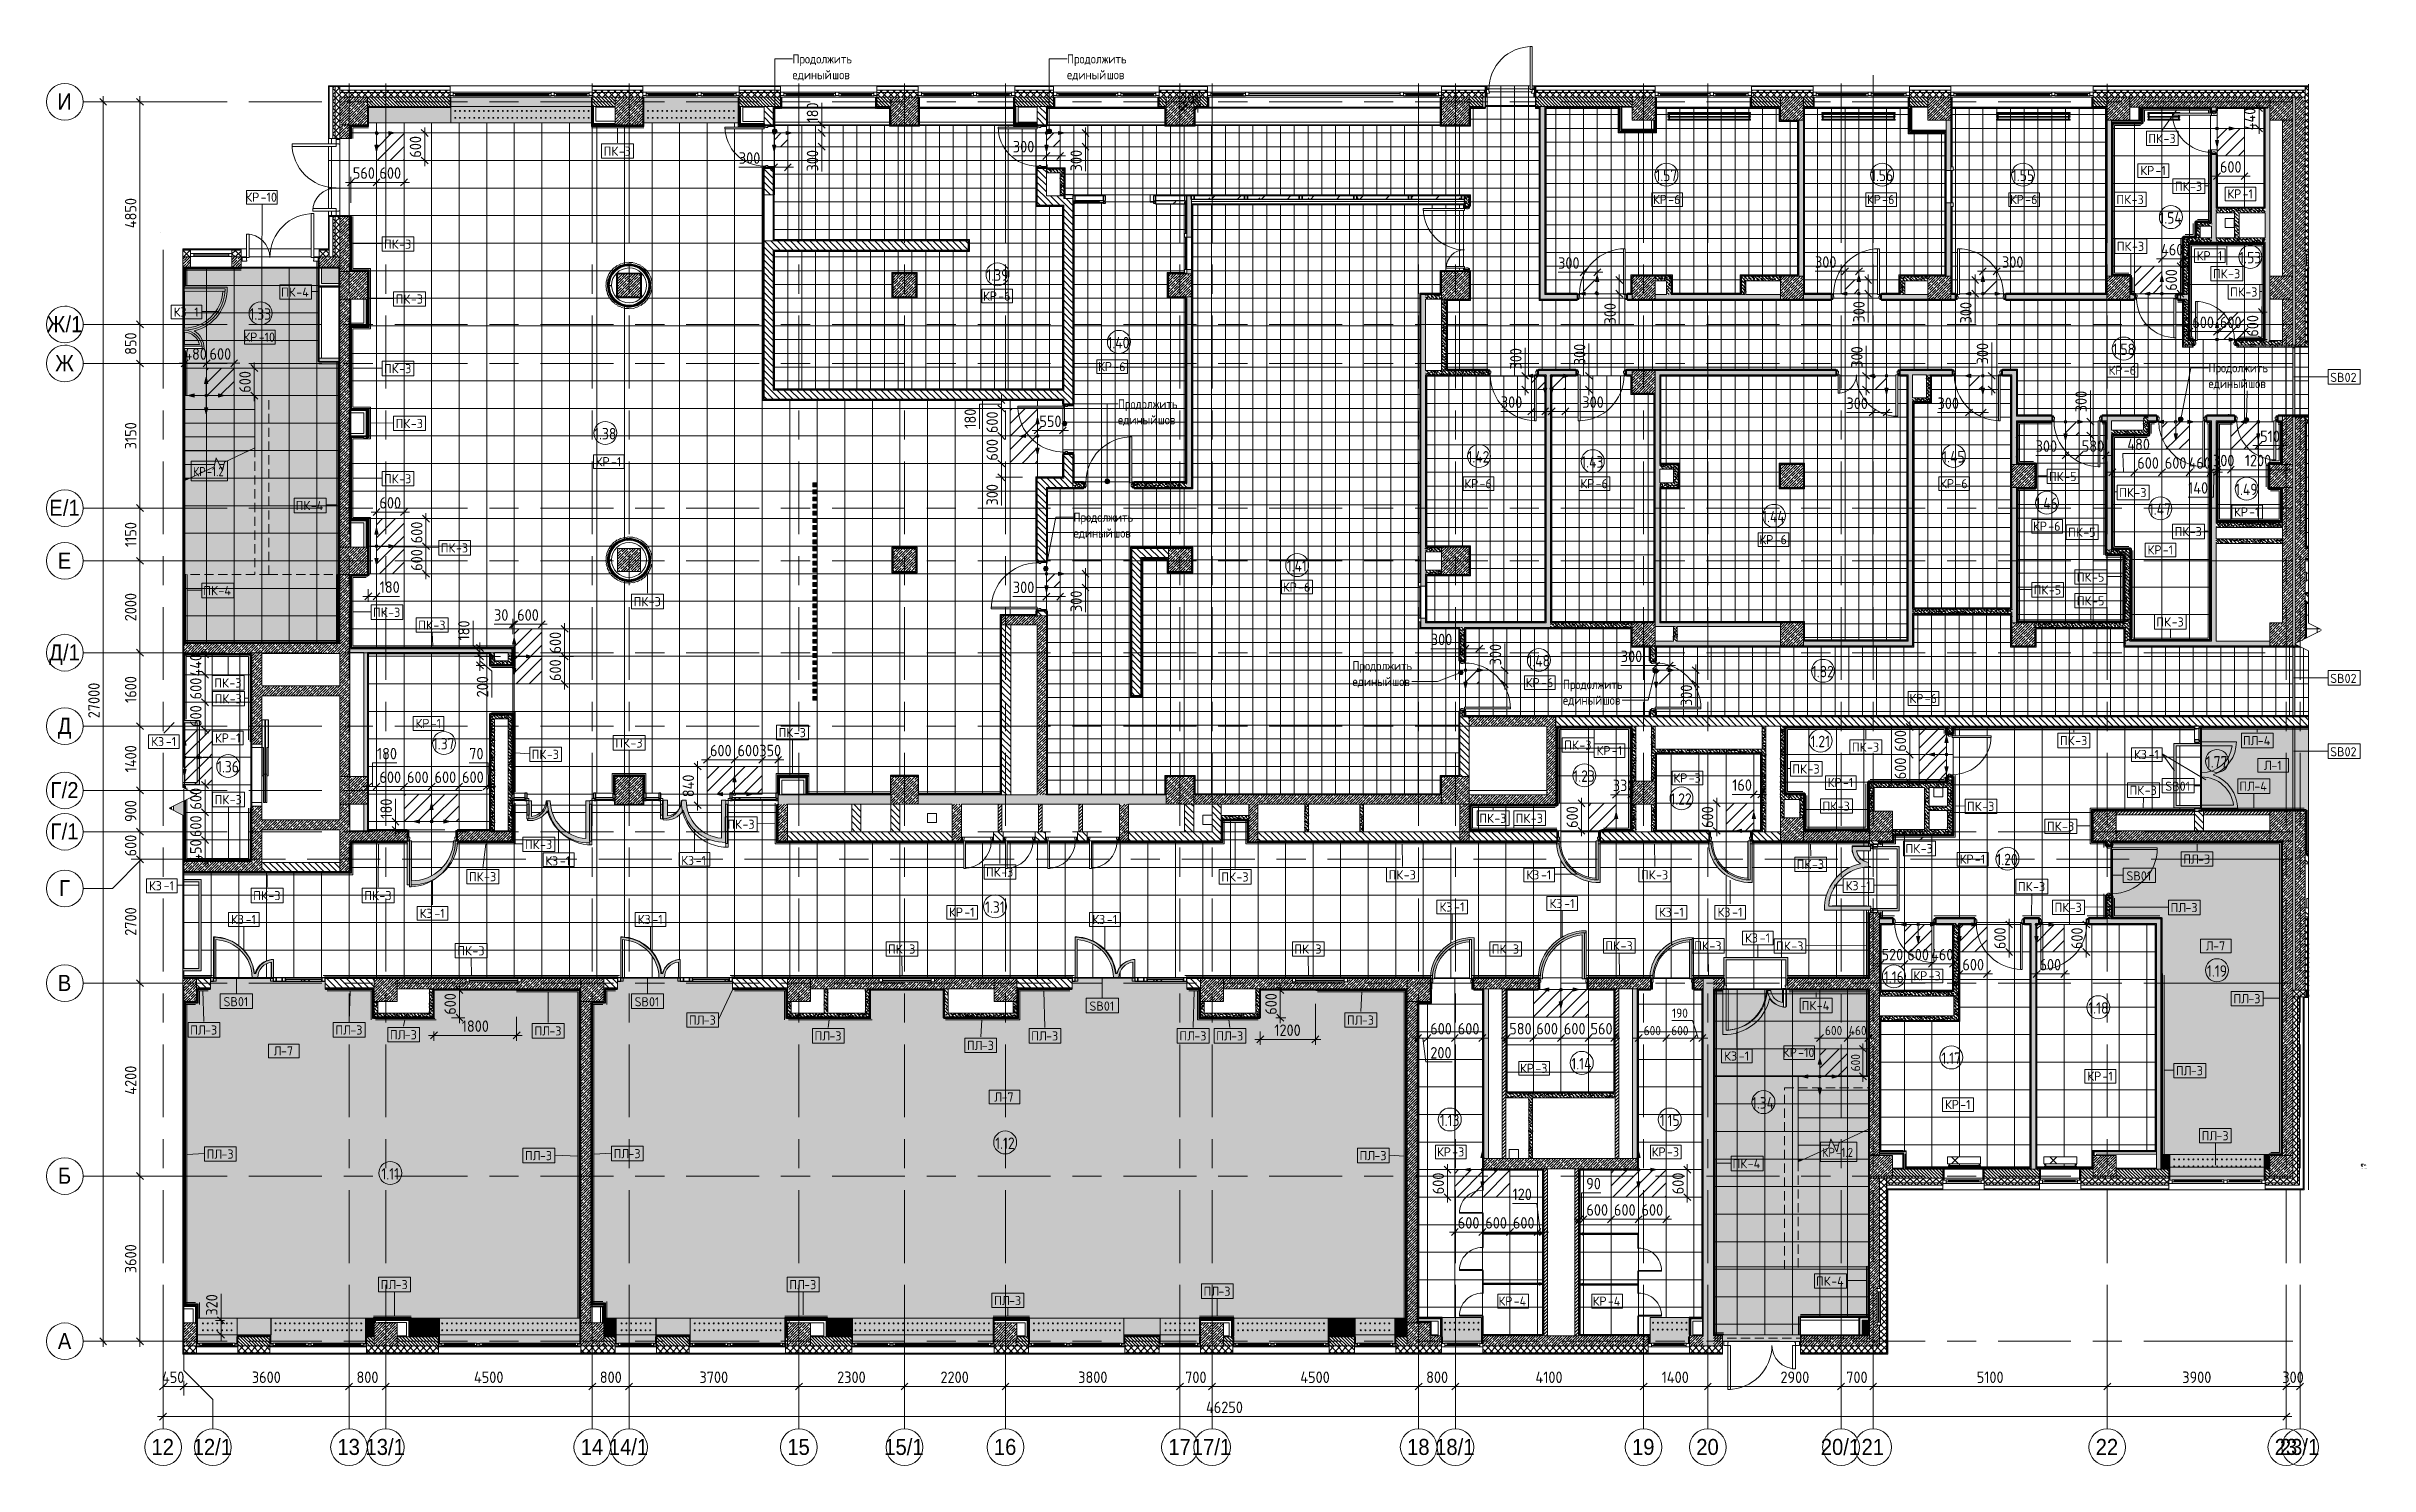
# Model space of a CAD drawing. Header units: millimetres. Extents: x 35770 to 248499, y -12553 to 31000.
# Drawn here: x 35770 to 86373, y -2706 to 28205 of the extents above; entities that cross this region are included whole.
import ezdxf

# ---------------------------------------------------------------- set-up
doc = ezdxf.new("R2010")
doc.units = ezdxf.units.MM
for name, pattern in [('01 Штрих 2_1', [300, 200, -100]), ('200_ШТРИХ__ш1_п0_6_', [1.6, 1, -0.6]), ('Осевая', [3175, 635, -476.25, 1587.5, -476.25]), ('Снесенные', [714.375, 476.25, -238.125]), ('Штрих', [635, 317.5, -317.5]), ('Штрих короткий', [300, 150, -150])]:
    doc.linetypes.add(name, pattern=pattern)
for name, color, linetype, lineweight in [('A-ANNO-DIMS', 7, 'Continuous', 9), ('A-ANNO-DIMS-100', 7, 'Continuous', 9), ('A-AREA-IDEN', 7, 'Continuous', 9), ('A-DETL', 7, 'Continuous', 9), ('A-DETL-1', 7, '200_ШТРИХ__ш1_п0_6_', 50), ('A-DETL-GENF', 7, 'Continuous', 9), ('A-DOOR', 7, 'Continuous', 9), ('A-DOOR-1', 7, 'Continuous', 13), ('A-DOOR-2', 7, 'Штрих короткий', 9), ('A-DOOR-FRAM', 7, 'Continuous', 13), ('A-DOOR-FRAM-1', 7, 'Continuous', 9), ('A-FLOR-HRAL-IDEN', 7, 'Continuous', 9), ('A-FLOR-IDEN', 7, 'Continuous', 9), ('A-FLOR-PATT', 7, 'Continuous', 9), ('A-GENM', 7, 'Continuous', 9), ('A-GENM-1', 7, 'Continuous', 25), ('A-GENM-IDEN', 7, 'Continuous', 9), ('A-GLAZ', 7, 'Continuous', 9), ('A-GLAZ-1', 7, 'Continuous', 13), ('A-GLAZ-CURT', 7, 'Continuous', 9), ('A-GLAZ-CURT-1', 7, 'Continuous', 25), ('A-GLAZ-CWMG', 7, 'Continuous', 9), ('A-GLAZ-CWMG-1', 7, 'Continuous', 25), ('A-WALL', 7, 'Continuous', 9), ('G-ANNO-TEXT', 7, 'Continuous', 9), ('I-WALL', 7, 'Continuous', 9), ('M-EQPM', 7, 'Continuous', 9), ('M-EQPM-1', 7, 'Штрих', 9), ('M-EQPM-2', 7, 'Снесенные', 9), ('S-COLS', 7, 'Continuous', 9), ('S-STRS', 7, 'Continuous', 13), ('S-STRS-1', 7, 'Continuous', 9), ('S-STRS-MBND', 7, 'Continuous', 9), ('Знаки', 7, 'Continuous', 9), ('Ограждение', 7, 'Continuous', 9), ('Оси', 7, 'Continuous', 9), ('Оси-1', 7, 'Continuous', 20), ('Оси-2', 7, 'Осевая', 9), ('Поручни', 7, 'Continuous', 9)]:
    doc.layers.add(name, color=color, linetype=linetype, lineweight=lineweight)
for name, color, linetype, lineweight, true_color in [('A-DETL-GENF-1', 7, 'Continuous', 9, 0xf5f5f5), ('A-DETL-GENF-2', 7, 'Continuous', 9, 0x004000), ('A-DETL-GENF-3', 7, 'Continuous', 9, 0x383838), ('A-DETL-GENF-4', 1, 'Continuous', 9, 0xff0000), ('A-FLOR-1', 7, 'Continuous', 9, 0x787878), ('A-GENM-2', 7, 'Continuous', 9, 0x004000), ('A-GENM-3', 7, 'Continuous', 9, 0xff8040), ('A-GENM-4', 5, 'Continuous', 9, 0x0000ff), ('A-GENM-5', 7, 'Continuous', 9, 0x8000ff), ('A-GENM-6', 7, 'Continuous', 9, 0xff80c0), ('A-GENM-7', 7, 'Continuous', 9, 0xffff80), ('A-WALL-1', 9, 'Continuous', 9, 0x808080), ('A-WALL-FNSH-1', 9, 'Continuous', 9, 0x808080), ('G-ANNO-TEXT-1', 7, 'Continuous', 9, 0x3c3c3c), ('G-ANNO-TEXT-2', 1, 'Continuous', 9, 0xff0000), ('I-WALL-1', 7, 'Continuous', 9, 0x787878), ('I-WALL-2', 9, 'Continuous', 9, 0x808080), ('S-COLS-1', 9, 'Continuous', 9, 0x808080), ('S-STRS-MBND-1', 9, '01 Штрих 2_1', 9, 0x808080)]:
    doc.layers.add(name, color=color, linetype=linetype, lineweight=lineweight, true_color=true_color)
doc.styles.add('Arial', font='arial.ttf', dxfattribs={"width": 0.9, "height": 350})
doc.styles.add('GOST Common', font='GOST_Common.ttf', dxfattribs={"width": 0.9, "height": 250})
doc.styles.add('GOST Common_1', font='GOST_Common.ttf', dxfattribs={"height": 200})
doc.styles.add('GOST Common_2', font='GOST_Common.ttf', dxfattribs={"width": 0.9, "height": 200})
doc.styles.add('GOST Common_3', font='GOST_Common.ttf', dxfattribs={"width": 0.9, "height": 3.5})
doc.styles.add('GOST Common_4', font='GOST_Common.ttf', dxfattribs={"width": 0.9, "height": 2.5})
doc.styles.add('GOST Common_5', font='GOST_Common.ttf', dxfattribs={"width": 0.9, "height": 3})
doc.styles.add('ISOCPEUR', font='isocpeur.ttf', dxfattribs={"width": 0.9, "height": 250})
doc.styles.add('ISOCPEUR_1', font='isocpeur.ttf', dxfattribs={"width": 0.9, "height": 200})
doc.styles.add('ISOCPEUR_2', font='isocpeur.ttf', dxfattribs={"width": 0.9, "height": 2.5})
doc.styles.add('ISOCPEUR_3', font='isocpeur.ttf', dxfattribs={"height": 2.5})
doc.dimstyles.new('ISO-2_0_0_9К_Средний_округл2', dxfattribs={"dimscale": 304.8, "dimtxt": 199.196235, "dimasz": 0.492126, "dimexe": 0.393701, "dimexo": 0, "dimgap": 0, "dimtad": 1, "dimdec": 0, "dimrnd": 10, "dimzin": 0, "dimdsep": 46, "dimtxsty": 'ISOCPEUR_1', "dimblk1": 'OBLIQUE', "dimblk2": 'OBLIQUE', "dimsah": 1, "dimcen": 0.09, "dimdle": 0.393701, "dimazin": 0, "dimtfac": 1, "dimtdec": 4, "dimtix": 1, "dimtmove": 0, "dimatfit": 3, "dimfxl": 1, "dimtvp": 1, "dimtolj": 1, "dimtzin": 0, "dimarcsym": 2})
doc.dimstyles.new('ISO-2_0_0_9К_Средний_округл2_1', dxfattribs={"dimscale": 304.8, "dimtxt": 199.196235, "dimasz": 0.492126, "dimexe": 0.393701, "dimexo": 0, "dimgap": 0, "dimtad": 1, "dimdec": 0, "dimrnd": 10, "dimzin": 0, "dimdsep": 46, "dimtxsty": 'ISOCPEUR_1', "dimblk1": 'OBLIQUE', "dimblk2": 'OBLIQUE', "dimsah": 1, "dimcen": 0.09, "dimdle": 0.393701, "dimazin": 0, "dimtfac": 1, "dimtdec": 4, "dimtix": 1, "dimtmove": 1, "dimatfit": 3, "dimfxl": 1, "dimtvp": 1, "dimtolj": 1, "dimtzin": 0, "dimarcsym": 2})
doc.dimstyles.new('ISO-2_5_0_9К_БОЛЬШОЙ', dxfattribs={"dimscale": 304.8, "dimtxt": 248.995294, "dimasz": 0.492126, "dimexe": 0.393701, "dimexo": 0.984252, "dimgap": 0, "dimtad": 1, "dimdec": 0, "dimrnd": 10, "dimzin": 0, "dimdsep": 46, "dimtxsty": 'ISOCPEUR', "dimblk1": 'OBLIQUE', "dimblk2": 'OBLIQUE', "dimsah": 1, "dimcen": 0.09, "dimdle": 0.393701, "dimazin": 0, "dimtfac": 1, "dimtdec": 4, "dimtix": 1, "dimtmove": 0, "dimatfit": 3, "dimfxl": 1, "dimtvp": 1, "dimtolj": 1, "dimtzin": 0, "dimarcsym": 2})
doc.dimstyles.new('ISO-2_5_0_9К_БОЛЬШОЙ_1', dxfattribs={"dimscale": 304.8, "dimtxt": 248.995294, "dimasz": 0.492126, "dimexe": 0.393701, "dimexo": 0.984252, "dimgap": 0, "dimtad": 1, "dimdec": 0, "dimrnd": 10, "dimzin": 0, "dimdsep": 46, "dimtxsty": 'ISOCPEUR', "dimblk1": 'OBLIQUE', "dimblk2": 'OBLIQUE', "dimsah": 1, "dimcen": 0.09, "dimdle": 0.393701, "dimazin": 0, "dimtfac": 1, "dimtdec": 4, "dimtix": 1, "dimtmove": 2, "dimatfit": 3, "dimfxl": 1, "dimtvp": 1, "dimtolj": 1, "dimtzin": 0, "dimarcsym": 2})
doc.dimstyles.new('ISO-2_5_0_9К_БОЛЬШОЙ_2', dxfattribs={"dimscale": 304.8, "dimtxt": 248.995294, "dimasz": 0.492126, "dimexe": 0.393701, "dimexo": 0.984252, "dimgap": 0, "dimtad": 1, "dimdec": 0, "dimrnd": 10, "dimzin": 0, "dimdsep": 46, "dimtxsty": 'ISOCPEUR', "dimblk1": 'OBLIQUE', "dimblk2": 'OBLIQUE', "dimsah": 1, "dimcen": 0.09, "dimdle": 0.393701, "dimazin": 0, "dimtfac": 1, "dimtdec": 4, "dimtix": 1, "dimtmove": 1, "dimatfit": 3, "dimfxl": 1, "dimtvp": 1, "dimtolj": 1, "dimtzin": 0, "dimarcsym": 2})
doc.dimstyles.new('ISO-2_5_0_9К_БОЛЬШОЙ_округление', dxfattribs={"dimscale": 304.8, "dimtxt": 248.995294, "dimasz": 0.492126, "dimexe": 0.393701, "dimexo": 0, "dimgap": 0, "dimtad": 1, "dimdec": 0, "dimrnd": 10, "dimzin": 0, "dimdsep": 46, "dimtxsty": 'ISOCPEUR', "dimblk1": 'OBLIQUE', "dimblk2": 'OBLIQUE', "dimsah": 1, "dimcen": 0.09, "dimdle": 0.393701, "dimazin": 0, "dimtfac": 1, "dimtdec": 4, "dimtix": 1, "dimtmove": 0, "dimatfit": 3, "dimfxl": 1, "dimtvp": 1, "dimtolj": 1, "dimtzin": 0, "dimarcsym": 2})
pattern_1 = [(45, (0, 0), (-57.02463, 57.02463), []), (45, (57.025, 0), (-57.02463, 57.02463), [100.806, -20.161, 3.353, -16.808])]
pattern_2 = [(45, (0, 0), (-70.71068, 70.71068), []), (135, (0, 0), (-70.71068, -70.71068), [])]
pattern_3 = [(135, (0, 0), (-75.43415, -75.43415), [106.68, -17.78, 3.556, -17.78]), (135, (0, 75.39), (-75.43415, -75.43415), []), (50, (0, 0), (127.52922, -11.15758), [13.335, -146.685]), (355, (0, 0), (-24.66966, 133.74002), [10.668, -117.348]), (100.451, (10.63, -0.93), (102.85973, 122.58178), [11.333, -124.663]), (46.184, (0, 35.56), (189.75516, -29.43036), [20.002, -220.027]), (96.636, (15.81, 33.1), (166.1822, 173.1996), [17, -186.995]), (351.184, (0, 35.56), (166.18393, 173.19757), [16.002, -176.022]), (21, (17.78, 26.67), (106.13027, -71.58603), [13.335, -146.685]), (326, (17.78, 26.67), (43.26188, 128.93175), [10.668, -117.348]), (71.451, (26.62, 20.7), (149.39198, 57.34505), [11.333, -124.663]), (37.5, (0, 0), (2.162228, 59.188357), [3.353, -112.573, 3.353, -115.773, -117.792]), (37.5, (0, 0), (2.162228, 59.188357), [-235.052, 3.353, -114.44]), (7.5, (0, 0), (46.773857, 70.126152), [3.353, -64.567, 3.353, -109.906, -44.894]), (7.5, (0, 0), (46.773857, 70.126152), [-181.178, 3.353, -41.542]), (327.5, (-39.65, 0), (94.91367, -4.010093), [3.353, -41.097, 3.353, -135.331, -184.023]), (327.5, (-39.65, 0), (94.91367, -4.010093), [-183.134, 3.353, -180.67]), (317.5, (-57.43, 0), (103.69057, 17.79882), [3.353, -54.432, 3.353, -88.748, -130.683]), (317.5, (-57.43, 0), (103.69057, 17.79882), [-149.885, 3.353, -127.33])]
pattern_4 = [(135, (0, 0), (-70.71068, -70.71068), [])]
pattern_5 = [(135, (0, 0), (-35.35534, -35.35534), [])]
pattern_6 = [(135, (1826.41, 114.685), (-14.14214, -14.14214), []), (225, (1826.41, 114.685), (14.14214, -14.14214), [])]
pattern_7 = [(45, (-296.384, 114.685), (-14.1421, 14.1421), []), (135, (-296.384, 114.685), (-14.1421, -14.1421), [])]
pattern_8 = [(135, (1751.41, 114.685), (-14.14214, -14.14214), []), (225, (1751.41, 114.685), (14.14214, -14.14214), [])]
pattern_9 = [(45, (-371.384, 114.685), (-14.1421, 14.1421), []), (135, (-371.384, 114.685), (-14.1421, -14.1421), [])]
pattern_10 = [(135, (1826.41, 164.685), (-14.14214, -14.14214), []), (225, (1826.41, 164.685), (14.14214, -14.14214), [])]
pattern_11 = [(45, (-296.384, 164.685), (-14.1421, 14.1421), []), (135, (-296.384, 164.685), (-14.1421, -14.1421), [])]
pattern_12 = [(135, (1601.41, 114.685), (-14.14214, -14.14214), []), (225, (1601.41, 114.685), (14.14214, -14.14214), [])]
pattern_13 = [(45, (-521.384, 114.685), (-14.1421, 14.1421), []), (135, (-521.384, 114.685), (-14.1421, -14.1421), [])]
pattern_14 = [(135, (1751.41, 164.685), (-14.14214, -14.14214), []), (225, (1751.41, 164.685), (14.14214, -14.14214), [])]
pattern_15 = [(45, (-371.384, 164.685), (-14.1421, 14.1421), []), (135, (-371.384, 164.685), (-14.1421, -14.1421), [])]
pattern_16 = [(45, (0, 0), (-35.35534, 35.35534), [])]
pattern_17 = [(135, (1751.41, 174.685), (-14.14214, -14.14214), []), (225, (1751.41, 174.685), (14.14214, -14.14214), [])]
pattern_18 = [(45, (-371.384, 174.685), (-14.1421, 14.1421), []), (135, (-371.384, 174.685), (-14.1421, -14.1421), [])]
pattern_19 = [(0, (0, 0), (121.92, 30.48), [10.058, -81.382, 10.058, -81.382, -487.68]), (0, (0, 0), (121.92, 30.48), [-182.88, 10.058, -172.822, 10.058, -81.382, -213.36]), (0, (0, 0), (121.92, 30.48), [-457.2, 10.058, -50.902, 10.058, -142.342]), (120, (45.72, 15.24), (-87.356454, 90.345817), [10.058, -81.382, 10.058, -81.382, -487.68]), (120, (45.72, 15.24), (-87.356454, 90.345817), [-182.88, 10.058, -172.822, 10.058, -81.382, -213.36]), (120, (45.72, 15.24), (-87.356454, 90.345817), [-457.2, 10.058, -50.902, 10.058, -142.342]), (240, (60.96, 76.2), (-34.563546, -120.825817), [10.058, -81.382, 10.058, -81.382, -487.68]), (240, (60.96, 76.2), (-34.563546, -120.825817), [-182.88, 10.058, -172.822, 10.058, -81.382, -213.36]), (240, (60.96, 76.2), (-34.563546, -120.825817), [-457.2, 10.058, -50.902, 10.058, -142.342])]
pattern_20 = [(45, (0, 0), (-106.06602, 106.06602), []), (135, (0, 0), (-106.06602, -106.06602), [])]
pattern_21 = [(45, (0, 0), (-141.42136, 141.42136), [])]

msp = doc.modelspace()

# ---------------------------------------------------------------- texts
at = {"layer": 'A-AREA-IDEN', "char_height": 250, "attachment_point": 1, "style": 'GOST Common'}
for s, insert, width in [('1.57', (70815.9, 25520.9), 606.076), ('1.56', (75513.9, 25520.9), 606.076), ('1.55', (78582.6, 25520.9), 606.076), ('1.54', (81794.6, 24596.4), 627.721), ('1.39', (56243.9, 23350.5), 606.076), ('1.53', (83534.6, 23730.2), 606.076), ('1.33', (40191.7, 22501.5), 606.076), ('1.40', (58879.7, 21878.1), 627.721), ('1.58', (80776, 21732.9), 606.076), ('1.38', (47699.8, 19895.2), 606.076), ('1.42', (66721.6, 19391.7), 627.721), ('1.43', (69202, 19280.3), 627.721), ('1.45', (77064.9, 19391.7), 627.721), ('1.46', (79094.1, 18375.3), 627.721), ('1.47', (81565.8, 18252), 627.721), ('1.49', (83443.5, 18680.9), 627.721), ('1.44', (73141.9, 18089.9), 649.367), ('1.41', (62785.9, 17016.3), 570), ('1.48', (68027.5, 14948), 627.721), ('1.82', (74224.4, 14713.3), 606.076), ('1.21', (74195.9, 13191.6), 548.354), ('1.37', (44186.9, 13141.1), 606.076), ('1.77', (82807.7, 12747.3), 606.076), ('1.36', (39485.4, 12641.1), 606.076), ('1.23', (69028.5, 12435.9), 606.076), ('1.22', (71142.9, 11935.9), 606.076), ('1.20', (78243.3, 10620.4), 606.076), ('1.31', (56214, 9582.3), 548.354), ('1.19', (82831, 8191.4), 548.354), ('1.16', (75793.6, 8059.5), 548.354), ('1.18', (80245.9, 7385.8), 548.354), ('1.14', (68985.2, 6173.2), 570), ('1.17', (77045.5, 6291.8), 548.354), ('1.34', (72919.5, 5318.4), 627.721), ('1.13', (66119.8, 4939.8), 548.354), ('1.15', (70911.7, 4939.8), 548.354), ('1.12', (56435.1, 4439.8), 548.354), ('1.11', (43064.3, 3772.7), 490.633)]:
    msp.add_mtext(s, dxfattribs=dict(at, insert=insert, width=width))
at = {"layer": 'A-FLOR-HRAL-IDEN', "char_height": 200, "attachment_point": 1, "style": 'GOST Common_1'}
for s, insert, width in [('SB02', (85514.8, 21096.8), 753.586), ('SB02', (85514.8, 14539.8), 753.586), ('SB02', (85514.8, 12942), 753.586), ('SB01', (81922.9, 12190.7), 697.468), ('SB01', (81077.9, 10237.7), 697.468), ('SB01', (39626.5, 7497.4), 697.468), ('SB01', (48581.5, 7495.2), 697.468), ('SB01', (58488.8, 7402.3), 697.468)]:
    msp.add_mtext(s, dxfattribs=dict(at, insert=insert, width=width))
at = {"layer": 'A-FLOR-IDEN', "char_height": 200, "attachment_point": 1, "style": 'GOST Common_1'}
for s, insert, width in [('КР', (81378.8, 25602.1), 400.844), ('-1', (81709.5, 25602.1), 296.624), ('КР', (40103.4, 25021.5), 400.844), ('-10', (40434.1, 25021.5), 472.996), ('КР', (70762.7, 24971.1), 400.844), ('-6', (71093.4, 24971.1), 352.742), ('КР', (75424.1, 24971.1), 400.844), ('-6', (75754.8, 24971.1), 352.742), ('КР', (78539.1, 24971.1), 400.844), ('-6', (78869.8, 24971.1), 352.742), ('КР', (83276.1, 25093.7), 400.844), ('-1', (83606.8, 25093.7), 296.624), ('КР', (82607.3, 23746.2), 400.844), ('-1', (82938.1, 23746.2), 296.624), ('КР', (56170.2, 22867.7), 400.844), ('-6', (56500.9, 22867.7), 352.742), ('КЗ', (38542.3, 22520.2), 384.81), ('-1', (38859.8, 22520.2), 296.624), ('КР', (40059.9, 21973.4), 400.844), ('-10', (40390.7, 21973.4), 472.996), ('КР', (58676.5, 21331.9), 400.844), ('-6', (59007.2, 21331.9), 352.742), ('КР', (80686.5, 21251.9), 400.844), ('-6', (81017.2, 21251.9), 352.742), ('КР', (47735, 19259.9), 400.844), ('-1', (48065.7, 19259.9), 296.624), ('КР', (66653.9, 18781.6), 400.844), ('-6', (66984.7, 18781.6), 352.742), ('КР', (69182.6, 18781.6), 400.844), ('-6', (69513.3, 18781.6), 352.742), ('КР', (77018.9, 18781.6), 400.844), ('-6', (77349.6, 18781.6), 352.742), ('КР', (79041.8, 17855), 400.844), ('-6', (79372.6, 17855), 352.742), ('КР', (83420, 18164.8), 400.844), ('-1', (83750.7, 18164.8), 296.624), ('КР', (73082.6, 17561.8), 400.844), ('-6', (73413.3, 17561.8), 352.742), ('КР', (81537, 17337.9), 400.844), ('-1', (81867.7, 17337.9), 296.624), ('КР', (62701.9, 16530.2), 400.844), ('-6', (63032.6, 16530.2), 352.742), ('КР', (67992.6, 14447.2), 400.844), ('-6', (68323.4, 14447.2), 352.742), ('КР', (76350.1, 14103.2), 400.844), ('-6', (76680.9, 14103.2), 352.742), ('КЗ', (38051.2, 13163.6), 384.81), ('-1', (38368.7, 13163.6), 296.624), ('КР', (39439, 13240.9), 400.844), ('-1', (39769.7, 13240.9), 296.624), ('КР', (43808, 13558.5), 400.844), ('-1', (44138.7, 13558.5), 296.624), ('КР', (69535.1, 12966.2), 400.844), ('-1', (69865.8, 12966.2), 296.624), ('КЗ', (81241.2, 12882.1), 384.81), ('-1', (81558.7, 12882.1), 296.624), ('КР', (71210, 12370.2), 400.844), ('-3', (71540.7, 12370.2), 344.726), ('КР', (74570.7, 12271.9), 400.844), ('-1', (74901.4, 12271.9), 296.624), ('\\fGOST Common|b0|i0|c204|p34|;Л', (84073.9, 12644.9), 192.405), ('-1', (84232.6, 12644.9), 296.624), ('КЗ', (46635.4, 10563.6), 384.81), ('-1', (46952.9, 10563.6), 296.624), ('КЗ', (49595.1, 10573.7), 384.81), ('-1', (49912.6, 10573.7), 296.624), ('КЗ', (68006.5, 10260.8), 384.81), ('-1', (68324, 10260.8), 296.624), ('КР', (77443.5, 10602.7), 400.844), ('-1', (77774.2, 10602.7), 296.624), ('КЗ', (38002.8, 10023.1), 384.81), ('-1', (38320.3, 10023.1), 296.624), ('КЗ', (68511.2, 9637.2), 384.81), ('-1', (68828.7, 9637.2), 296.624), ('КЗ', (74961.7, 10024), 384.81), ('-1', (75279.2, 10024), 296.624), ('КЗ', (39789.6, 9288.5), 384.81), ('-1', (40107.1, 9288.5), 296.624), ('КЗ', (43900.6, 9421.8), 384.81), ('-1', (44218.1, 9421.8), 296.624), ('КЗ', (48649.6, 9288.5), 384.81), ('-1', (48967.1, 9288.5), 296.624), ('КР', (55429.9, 9448.1), 400.844), ('-1', (55760.7, 9448.1), 296.624), ('КЗ', (58549.6, 9288.5), 384.81), ('-1', (58867.1, 9288.5), 296.624), ('КЗ', (66114.2, 9561), 384.81), ('-1', (66431.7, 9561), 296.624), ('КЗ', (70892.6, 9447), 384.81), ('-1', (71210.1, 9447), 296.624), ('КЗ', (72169.5, 9447), 384.81), ('-1', (72487, 9447), 296.624), ('КЗ', (72770.3, 8885.1), 384.81), ('-1', (73087.8, 8885.1), 296.624), ('\\fGOST Common|b0|i0|c204|p34|;Л', (82806.2, 8713.1), 192.405), ('-7', (82965, 8713.1), 352.742), ('КР', (76435.7, 8060.1), 400.844), ('-3', (76766.5, 8060.1), 344.726), ('\\fGOST Common|b0|i0|c204|p34|;Л', (40718.9, 6425.6), 192.405), ('-7', (40877.6, 6425.6), 352.742), ('КЗ', (72314.8, 6313.8), 384.81), ('-1', (72632.3, 6313.8), 296.624), ('КР', (73593.8, 6390.1), 400.844), ('-10', (73924.6, 6390.1), 472.996), ('КР', (67869, 6046.1), 400.844), ('-3', (68199.7, 6046.1), 344.726), ('КР', (80224.5, 5874.5), 400.844), ('-1', (80555.2, 5874.5), 296.624), ('\\fGOST Common|b0|i0|c204|p34|;Л', (56415.4, 5421.2), 192.405), ('-7', (56574.1, 5421.2), 352.742), ('КР', (77124.5, 5257.2), 400.844), ('-1', (77455.2, 5257.2), 296.624), ('КР', (66058.6, 4225.4), 400.844), ('-3', (66389.3, 4225.4), 344.726), ('КР', (70737.3, 4225.4), 400.844), ('-3', (71068, 4225.4), 344.726), ('КР', (67398.5, 975.1), 400.844), ('-4', (67729.2, 975.1), 376.793), ('КР', (69449.5, 975.1), 400.844), ('-4', (69780.2, 975.1), 376.793)]:
    msp.add_mtext(s, dxfattribs=dict(at, insert=insert, width=width))
at = {"layer": 'A-GENM-IDEN', "char_height": 200, "attachment_point": 1, "style": 'GOST Common_1'}
for s, insert, width in [('ПК', (47906.4, 26024.1), 400.844), ('-3', (48237.1, 26024.1), 344.726), ('ПК', (81553.8, 26300.1), 400.844), ('-3', (81884.5, 26300.1), 344.726), ('ПК', (80858.9, 24971.1), 400.844), ('-3', (81189.6, 24971.1), 344.726), ('ПК', (82131.9, 25258.1), 400.844), ('-3', (82462.7, 25258.1), 344.726), ('ПК', (43121.8, 23998.1), 400.844), ('-3', (43452.5, 23998.1), 344.726), ('ПК', (80866.9, 23951.5), 400.844), ('-3', (81197.6, 23951.5), 344.726), ('ПК', (82961.4, 23354.3), 400.844), ('-3', (83292.1, 23354.3), 344.726), ('ПК', (40880.1, 22952.6), 400.844), ('-4', (41210.9, 22952.6), 376.793), ('ПК', (43375.6, 22802.5), 400.844), ('-3', (43706.4, 22802.5), 344.726), ('ПК', (83334.9, 22957.6), 400.844), ('-3', (83665.6, 22957.6), 344.726), ('ПК', (43121.8, 21287.6), 400.844), ('-3', (43452.5, 21287.6), 344.726), ('ПК', (43375.6, 20092), 400.844), ('-3', (43706.4, 20092), 344.726), ('ПК', (43121.8, 18887.6), 400.844), ('-3', (43452.5, 18887.6), 344.726), ('ПК', (79389.1, 18937.5), 400.844), ('-5', (79719.8, 18937.5), 352.742), ('ПК', (41196.7, 18304.4), 400.844), ('-4', (41527.5, 18304.4), 376.793), ('ПК', (80918.9, 18587.6), 400.844), ('-3', (81249.6, 18587.6), 344.726), ('ПК', (79806, 17722.6), 400.844), ('-5', (80136.7, 17722.6), 352.742), ('ПК', (82124.9, 17737.6), 400.844), ('-3', (82455.7, 17737.6), 344.726), ('ПК', (44358.2, 17381.5), 400.844), ('-3', (44688.9, 17381.5), 344.726), ('ПК', (79996.1, 16745.6), 400.844), ('-5', (80326.8, 16745.6), 352.742), ('ПК', (39183.8, 16451), 400.844), ('-4', (39514.5, 16451), 376.793), ('ПК', (48558.2, 16211.2), 400.844), ('-3', (48888.9, 16211.2), 344.726), ('ПК', (79054.7, 16467.2), 400.844), ('-5', (79385.4, 16467.2), 352.742), ('ПК', (79996.1, 16229.2), 400.844), ('-5', (80326.8, 16229.2), 352.742), ('ПК', (42882.1, 15978.8), 400.844), ('-3', (43212.8, 15978.8), 344.726), ('ПК', (43866.4, 15698.9), 400.844), ('-3', (44197.1, 15698.9), 344.726), ('ПК', (81729.5, 15769.1), 400.844), ('-3', (82060.2, 15769.1), 344.726), ('ПК', (39424.3, 14440.1), 400.844), ('-3', (39755.1, 14440.1), 344.726), ('ПК', (39431.8, 14094.6), 400.844), ('-3', (39762.6, 14094.6), 344.726), ('ПК', (51716.7, 13358.8), 400.844), ('-3', (52047.4, 13358.8), 344.726), ('ПК', (79629.3, 13184.7), 400.844), ('-3', (79960, 13184.7), 344.726), ('ПЛ', (83613.8, 13184.7), 392.827), ('-4', (83937.9, 13184.7), 376.793), ('ПК', (46338.6, 12885.4), 400.844), ('-3', (46669.3, 12885.4), 344.726), ('ПК', (48160.4, 13132.7), 400.844), ('-3', (48491.1, 13132.7), 344.726), ('ПК', (68828.8, 13086.2), 400.844), ('-3', (69159.6, 13086.2), 344.726), ('ПК', (75095.8, 13041.9), 400.844), ('-3', (75426.5, 13041.9), 344.726), ('ПК', (73799.6, 12567.2), 400.844), ('-3', (74130.3, 12567.2), 344.726), ('ПЛ', (83538.4, 12190.7), 392.827), ('-4', (83862.5, 12190.7), 376.793), ('ПК', (39431.8, 11898.1), 400.844), ('-3', (39762.6, 11898.1), 344.726), ('ПК', (74455.9, 11756.6), 400.844), ('-3', (74786.6, 11756.6), 344.726), ('ПК', (77604.7, 11752.1), 400.844), ('-3', (77935.4, 11752.1), 344.726), ('ПК', (81143.4, 12102.1), 400.844), ('-3', (81474.1, 12102.1), 344.726), ('ПК', (50599.7, 11362.6), 400.844), ('-3', (50930.5, 11362.6), 344.726), ('ПК', (66978.8, 11492.6), 400.844), ('-3', (67309.6, 11492.6), 344.726), ('ПК', (67772.8, 11492.6), 400.844), ('-3', (68103.5, 11492.6), 344.726), ('ПК', (79344.8, 11317), 400.844), ('-3', (79675.5, 11317), 344.726), ('ПК', (46189.9, 10921.6), 400.844), ('-3', (46520.6, 10921.6), 344.726), ('ПК', (76263.7, 10831.9), 400.844), ('-3', (76594.4, 10831.9), 344.726), ('ПК', (44972.2, 10219.7), 400.844), ('-3', (45302.9, 10219.7), 344.726), ('ПК', (56235.4, 10321.7), 400.844), ('-3', (56566.1, 10321.7), 344.726), ('ПК', (61360.4, 10214.8), 400.844), ('-3', (61691.1, 10214.8), 344.726), ('ПК', (65004.3, 10260.8), 400.844), ('-3', (65335, 10260.8), 344.726), ('ПК', (70499.7, 10260.8), 400.844), ('-3', (70830.4, 10260.8), 344.726), ('ПК', (73894.8, 10487.9), 400.844), ('-3', (74225.5, 10487.9), 344.726), ('ПЛ', (82314.4, 10602.7), 392.827), ('-3', (82638.5, 10602.7), 344.726), ('ПК', (40272, 9808.4), 400.844), ('-3', (40602.7, 9808.4), 344.726), ('ПК', (42692, 9808.4), 400.844), ('-3', (43022.7, 9808.4), 344.726), ('ПК', (78711.9, 10004.6), 400.844), ('-3', (79042.6, 10004.6), 344.726), ('ПК', (79510.2, 9552), 400.844), ('-3', (79841, 9552), 344.726), ('ПЛ', (82037.7, 9547.6), 392.827), ('-3', (82361.8, 9547.6), 344.726), ('ПК', (44716.5, 8606), 400.844), ('-3', (45047.2, 8606), 344.726), ('ПК', (54101.5, 8643.8), 400.844), ('-3', (54432.2, 8643.8), 344.726), ('ПК', (62951.5, 8643.8), 400.844), ('-3', (63282.2, 8643.8), 344.726), ('ПК', (67251.5, 8643.8), 400.844), ('-3', (67582.2, 8643.8), 344.726), ('ПК', (69726.5, 8713.1), 400.844), ('-3', (70057.2, 8713.1), 344.726), ('ПК', (71661.5, 8713.1), 400.844), ('-3', (71992.2, 8713.1), 344.726), ('ПК', (73444.9, 8708.6), 400.844), ('-3', (73775.7, 8708.6), 344.726), ('ПЛ', (49762.4, 7096.4), 392.827), ('-3', (50086.5, 7096.4), 344.726), ('ПЛ', (64098.4, 7096.4), 392.827), ('-3', (64422.5, 7096.4), 344.726), ('ПК', (74000.7, 7411.8), 400.844), ('-4', (74331.4, 7411.8), 376.793), ('ПЛ', (83408.4, 7562.6), 392.827), ('-3', (83732.5, 7562.6), 344.726), ('ПЛ', (38899.9, 6880.9), 392.827), ('-3', (39224, 6880.9), 344.726), ('ПЛ', (42063.9, 6880.9), 392.827), ('-3', (42388, 6880.9), 344.726), ('ПЛ', (43249.4, 6777.4), 392.827), ('-3', (43573.5, 6777.4), 344.726), ('ПЛ', (46399.4, 6860.9), 392.827), ('-3', (46723.5, 6860.9), 344.726), ('ПЛ', (52499.4, 6752.4), 392.827), ('-3', (52823.5, 6752.4), 344.726), ('ПЛ', (57219.9, 6752.4), 392.827), ('-3', (57544, 6752.4), 344.726), ('ПЛ', (60448.9, 6752.4), 392.827), ('-3', (60773, 6752.4), 344.726), ('ПЛ', (61249.4, 6752.4), 392.827), ('-3', (61573.5, 6752.4), 344.726), ('ПЛ', (55819.4, 6544.8), 392.827), ('-3', (56143.5, 6544.8), 344.726), ('ПЛ', (82155.5, 5993.6), 392.827), ('-3', (82479.6, 5993.6), 344.726), ('ПЛ', (82714.4, 4576.9), 392.827), ('-3', (83038.5, 4576.9), 344.726), ('ПЛ', (39257.9, 4177.6), 392.827), ('-3', (39582, 4177.6), 344.726), ('ПЛ', (46193.4, 4144.6), 392.827), ('-3', (46517.5, 4144.6), 344.726), ('ПЛ', (48123, 4187.6), 392.827), ('-3', (48447.1, 4187.6), 344.726), ('ПЛ', (64371.9, 4144.6), 392.827), ('-3', (64696, 4144.6), 344.726), ('ПК', (72496.8, 3969.3), 400.844), ('-4', (72827.5, 3969.3), 376.793), ('ПЛ', (43050, 1335.6), 392.827), ('-3', (43374.1, 1335.6), 344.726), ('ПЛ', (51950.7, 1334.3), 392.827), ('-3', (52274.8, 1334.3), 344.726), ('ПЛ', (60973.3, 1189.8), 392.827), ('-3', (61297.4, 1189.8), 344.726), ('ПК', (74315.5, 1410.6), 400.844), ('-4', (74646.2, 1410.6), 376.793), ('ПЛ', (56412.5, 987.8), 392.827), ('-3', (56736.6, 987.8), 344.726)]:
    msp.add_mtext(s, dxfattribs=dict(at, insert=insert, width=width))
at = {"layer": 'G-ANNO-TEXT', "attachment_point": 1}
for s, insert, char_height, width, style in [('Продолжить', (52019.6, 28033.6), 200, 1681.139, 'GOST Common_2'), ('\\fGOST Common|b0|i0|c204|p34|;\\W.9; ', (53406.7, 28033.6), 200, 79.367, 'GOST Common_2'), ('Продолжить', (58000.6, 28033.6), 200, 1681.139, 'GOST Common_2'), ('\\fGOST Common|b0|i0|c204|p34|;\\W.9; ', (59387.7, 28033.6), 200, 79.367, 'GOST Common_2'), ('единый', (52019.6, 27689.6), 200, 974.05, 'GOST Common_2'), ('\\fGOST Common|b0|i0|c204|p34|;\\W.9; ', (52823.2, 27689.6), 200, 79.367, 'GOST Common_2'), ('шов', (52888.7, 27689.6), 200, 512.278, 'GOST Common_2'), ('единый', (58000.6, 27689.6), 200, 974.05, 'GOST Common_2'), ('\\fGOST Common|b0|i0|c204|p34|;\\W.9; ', (58804.2, 27689.6), 200, 79.367, 'GOST Common_2'), ('шов', (58869.7, 27689.6), 200, 512.278, 'GOST Common_2'), ('Продолжить', (82864.5, 21306.3), 200, 1681.139, 'GOST Common_2'), ('\\fGOST Common|b0|i0|c204|p34|;\\W.9; ', (84251.5, 21306.3), 200, 79.367, 'GOST Common_2'), ('единый', (82864.5, 20962.4), 200, 974.05, 'GOST Common_2'), ('\\fGOST Common|b0|i0|c204|p34|;\\W.9; ', (83668.1, 20962.4), 200, 79.367, 'GOST Common_2'), ('шов', (83733.6, 20962.4), 200, 512.278, 'GOST Common_2'), ('Продолжить', (59110.9, 20517.2), 200, 1681.139, 'GOST Common_2'), ('\\fGOST Common|b0|i0|c204|p34|;\\W.9; ', (60498, 20517.2), 200, 79.367, 'GOST Common_2'), ('единый', (59110.9, 20173.3), 200, 974.05, 'GOST Common_2'), ('\\fGOST Common|b0|i0|c204|p34|;\\W.9; ', (59914.6, 20173.3), 200, 79.367, 'GOST Common_2'), ('шов', (59980, 20173.3), 200, 512.278, 'GOST Common_2'), ('Продолжить', (58142.5, 18050.1), 200, 1681.139, 'GOST Common_2'), ('\\fGOST Common|b0|i0|c204|p34|;\\W.9; ', (59529.5, 18050.1), 200, 79.367, 'GOST Common_2'), ('единый', (58142.5, 17706.1), 200, 974.05, 'GOST Common_2'), ('\\fGOST Common|b0|i0|c204|p34|;\\W.9; ', (58946.1, 17706.1), 200, 79.367, 'GOST Common_2'), ('шов', (59011.6, 17706.1), 200, 512.278, 'GOST Common_2'), ('Продолжить', (64219.4, 14815.5), 200, 1681.139, 'GOST Common_2'), ('\\fGOST Common|b0|i0|c204|p34|;\\W.9; ', (65606.5, 14815.5), 200, 79.367, 'GOST Common_2'), ('единый', (64219.4, 14471.5), 200, 974.05, 'GOST Common_2'), ('\\fGOST Common|b0|i0|c204|p34|;\\W.9; ', (65023, 14471.5), 200, 79.367, 'GOST Common_2'), ('шов', (65088.5, 14471.5), 200, 512.278, 'GOST Common_2'), ('Продолжить', (68803.7, 14409.5), 200, 1681.139, 'GOST Common_2'), ('\\fGOST Common|b0|i0|c204|p34|;\\W.9; ', (70190.8, 14409.5), 200, 79.367, 'GOST Common_2'), ('единый', (68803.7, 14065.6), 200, 974.05, 'GOST Common_2'), ('\\fGOST Common|b0|i0|c204|p34|;\\W.9; ', (69607.4, 14065.6), 200, 79.367, 'GOST Common_2'), ('шов', (69672.9, 14065.6), 200, 512.278, 'GOST Common_2'), ('1. ', (86191, 3813), 2.5, 4.249, 'ISOCPEUR_3'), ('отвечать', (86191, 3793.4), 2.5, 18.679, 'ISOCPEUR_3'), ('10. ', (86191, 3754.3), 2.5, 6.413, 'ISOCPEUR_3'), ('11. ', (86191, 3749.4), 2.5, 5.772, 'ISOCPEUR_3'), ('2. ', (86191, 3808.1), 2.5, 4.89, 'ISOCPEUR_3'), ('3. ', (86191, 3803.2), 2.5, 4.89, 'ISOCPEUR_3'), ('момента', (86191, 3798.3), 2.5, 16.435, 'ISOCPEUR_3'), ('4. ', (86191, 3788.5), 2.5, 5.131, 'ISOCPEUR_3'), ('5. ', (86191, 3783.6), 2.5, 4.89, 'ISOCPEUR_3'), ('чистого', (86191, 3778.7), 2.5, 15.392, 'ISOCPEUR_3'), ('6. ', (86191, 3773.8), 2.5, 4.89, 'ISOCPEUR_3'), ('7. ', (86191, 3768.9), 2.5, 4.89, 'ISOCPEUR_3'), ('9. ', (86191, 3759.2), 2.5, 4.89, 'ISOCPEUR_3'), ('8. ', (86191, 3764), 2.5, 4.89, 'ISOCPEUR_3'), ('За', (86194.5, 3813), 2.5, 4.73, 'ISOCPEUR_3'), ('+0.000', (86195, 3839.7), 2.5, 10.534, 'GOST Common_4'), ('Черновую', (86195, 3773.8), 2.5, 17.958, 'ISOCPEUR_3'), ('Объёмы', (86195, 3764), 2.5, 14.11, 'ISOCPEUR_3'), ('Стык', (86195, 3759.2), 2.5, 9.46, 'ISOCPEUR_3'), ('Все', (86195, 3808.1), 2.5, 6.413, 'ISOCPEUR_3'), ('Все', (86195, 3803.2), 2.5, 6.413, 'ISOCPEUR_3'), ('\\fISOCPEUR|b0|i0|c204|p34|;В', (86195, 3783.6), 2.5, 2.405, 'ISOCPEUR_3'), ('Все', (86195, 3768.9), 2.5, 6.413, 'ISOCPEUR_3'), ('Все', (86195.2, 3788.5), 2.5, 6.413, 'ISOCPEUR_3'), ('\\LУсловные', (86195.7, 3859.8), 3.5, 22.151, 'GOST Common_3'), ('\\LПримечание', (86196, 3821.8), 3.5, 28.5, 'GOST Common_3'), ('Швы', (86195.8, 3749.4), 2.5, 7.616, 'ISOCPEUR_3'), ('Смотреть', (86196.3, 3754.3), 2.5, 18.679, 'ISOCPEUR_3'), ('\\fISOCPEUR|b0|i0|c204|p34|; ', (86197, 3783.6), 2.5, 1.844, 'ISOCPEUR_3'), ('\\fISOCPEUR|b0|i0|c204|p34|; ', (86198.4, 3813), 2.5, 1.844, 'ISOCPEUR_3'), ('зонах', (86198.5, 3783.6), 2.5, 10.903, 'ISOCPEUR_3'), ('\\fGOST Common|b0|i0|c204|p34|;\\W.9;1', (86199.1, 3849.4), 2.5, 1.371, 'GOST Common_4'), ('отметку', (86199.9, 3813), 2.5, 16.515, 'ISOCPEUR_3'), ('\\fISOCPEUR|b0|i0|c204|p34|; ', (86200.3, 3808.1), 2.5, 1.844, 'ISOCPEUR_3'), ('\\fISOCPEUR|b0|i0|c204|p34|; ', (86200.3, 3803.2), 2.5, 1.844, 'ISOCPEUR_3'), ('\\fISOCPEUR|b0|i0|c204|p34|; ', (86200.3, 3768.9), 2.5, 1.844, 'ISOCPEUR_3'), ('\\fISOCPEUR|b0|i0|c204|p34|; ', (86200.5, 3788.5), 2.5, 1.844, 'ISOCPEUR_3'), ('отметки', (86201.8, 3808.1), 2.5, 16.515, 'ISOCPEUR_3'), ('\\fISOCPEUR|b0|i0|c204|p34|; ', (86202, 3749.4), 2.5, 1.844, 'ISOCPEUR_3'), ('материалы', (86201.8, 3803.2), 2.5, 21.004, 'ISOCPEUR_3'), ('размеры', (86201.8, 3768.9), 2.5, 15.713, 'ISOCPEUR_3'), ('полы', (86202, 3788.5), 2.5, 8.899, 'ISOCPEUR_3'), ('\\fISOCPEUR|b0|i0|c204|p34|; ', (86202.8, 3759.2), 2.5, 1.844, 'ISOCPEUR_3'), ('\\fISOCPEUR|b0|i0|c204|p34|; ', (86203.7, 3778.7), 2.5, 1.844, 'ISOCPEUR_3'), ('плинтуса', (86203.6, 3749.4), 2.5, 17.797, 'ISOCPEUR_3'), ('\\fISOCPEUR|b0|i0|c204|p34|; ', (86204.5, 3798.3), 2.5, 1.844, 'ISOCPEUR_3'), ('разных', (86204.4, 3759.2), 2.5, 13.308, 'ISOCPEUR_3'), ('пола', (86205.2, 3778.7), 2.5, 8.899, 'ISOCPEUR_3'), ('их', (86206.1, 3798.3), 2.5, 4.329, 'ISOCPEUR_3'), ('\\fISOCPEUR|b0|i0|c204|p34|; ', (86206.4, 3793.4), 2.5, 1.844, 'ISOCPEUR_3'), ('\\fISOCPEUR|b0|i0|c204|p34|; ', (86206.7, 3764), 2.5, 1.844, 'ISOCPEUR_3'), ('\\fISOCPEUR|b0|i0|c204|p34|; ', (86207.5, 3783.6), 2.5, 1.844, 'ISOCPEUR_3'), ('нормам', (86207.9, 3793.4), 2.5, 13.709, 'ISOCPEUR_3'), ('даны', (86208.2, 3764), 2.5, 9.139, 'ISOCPEUR_3'), ('\\fISOCPEUR|b0|i0|c204|p34|;с', (86209, 3783.6), 2.5, 1.844, 'ISOCPEUR_3'), ('\\fISOCPEUR|b0|i0|c204|p34|; ', (86209.4, 3788.5), 2.5, 1.844, 'ISOCPEUR_3'), ('\\fISOCPEUR|b0|i0|c204|p34|; ', (86209.6, 3798.3), 2.5, 1.844, 'ISOCPEUR_3'), ('\\fISOCPEUR|b0|i0|c204|p34|; ', (86209.8, 3773.8), 2.5, 1.844, 'ISOCPEUR_3'), ('\\fISOCPEUR|b0|i0|c204|p34|; ', (86210.6, 3783.6), 2.5, 1.844, 'ISOCPEUR_3'), ('во', (86210.9, 3788.5), 2.5, 4.329, 'ISOCPEUR_3'), ('заказа', (86211.2, 3798.3), 2.5, 13.388, 'ISOCPEUR_3'), ('разбивку', (86211.4, 3773.8), 2.5, 17.397, 'ISOCPEUR_3'), ('\\fISOCPEUR|b0|i0|c204|p34|; ', (86211.7, 3754.3), 2.5, 1.844, 'ISOCPEUR_3'), ('мокрыми', (86212.1, 3783.6), 2.5, 15.873, 'ISOCPEUR_3'), ('\\fISOCPEUR|b0|i0|c204|p34|;.', (86212.6, 3778.7), 2.5, 0.882, 'ISOCPEUR_3'), ('совместно', (86213.2, 3754.3), 2.5, 19.641, 'ISOCPEUR_3'), ('\\L\\fGOST Common|b0|i0|c204|p34|;\\W.9;\\L ', (86214, 3859.8), 3.5, 1.299, 'GOST Common_3'), ('\\fISOCPEUR|b0|i0|c204|p34|; ', (86214.5, 3788.5), 2.5, 1.844, 'ISOCPEUR_3'), ('Отметка', (86214.5, 3839.7), 2.5, 15.296, 'GOST Common_4'), ('Разделитель', (86214.5, 3830.8), 2.5, 22.223, 'GOST Common_4'), ('Номер', (86214.5, 3849.4), 2.5, 10.173, 'GOST Common_4'), ('\\fISOCPEUR|b0|i0|c204|p34|; ', (86214.8, 3768.9), 2.5, 1.844, 'ISOCPEUR_3'), ('\\Lобозначения', (86215, 3859.8), 3.5, 30.159, 'GOST Common_3'), (' +0.000 ', (86213.5, 3813), 2.5, 15.392, 'ISOCPEUR_3'), ('\\fISOCPEUR|b0|i0|c204|p34|; ', (86215.3, 3759.2), 2.5, 1.844, 'ISOCPEUR_3'), ('\\fISOCPEUR|b0|i0|c204|p34|; ', (86215.5, 3808.1), 2.5, 1.844, 'ISOCPEUR_3'), ('\\fISOCPEUR|b0|i0|c204|p34|; ', (86215.7, 3764), 2.5, 1.844, 'ISOCPEUR_3'), ('всех', (86216, 3788.5), 2.5, 8.338, 'ISOCPEUR_3'), ('даны', (86216.3, 3768.9), 2.5, 9.139, 'ISOCPEUR_3'), ('типов', (86216.9, 3759.2), 2.5, 11.384, 'ISOCPEUR_3'), ('на', (86217, 3808.1), 2.5, 4.57, 'ISOCPEUR_3'), ('без', (86217.2, 3764), 2.5, 6.333, 'ISOCPEUR_3'), ('\\fISOCPEUR|b0|i0|c204|p34|; ', (86218.2, 3749.4), 2.5, 1.844, 'ISOCPEUR_3'), ('\\fISOCPEUR|b0|i0|c204|p34|; ', (86219.2, 3803.2), 2.5, 1.844, 'ISOCPEUR_3'), ('\\fISOCPEUR|b0|i0|c204|p34|; ', (86219.2, 3793.4), 2.5, 1.844, 'ISOCPEUR_3'), ('из', (86219.8, 3749.4), 2.5, 4.169, 'ISOCPEUR_3'), ('должны', (86220.7, 3803.2), 2.5, 13.789, 'ISOCPEUR_3'), ('\\fISOCPEUR|b0|i0|c204|p34|; ', (86220.8, 3808.1), 2.5, 1.844, 'ISOCPEUR_3'), ('пожаробезопасности', (86220.8, 3793.4), 2.5, 39.764, 'ISOCPEUR_3'), ('\\fISOCPEUR|b0|i0|c204|p34|; ', (86222.2, 3798.3), 2.5, 1.844, 'ISOCPEUR_3'), ('плане', (86222.3, 3808.1), 2.5, 11.063, 'ISOCPEUR_3'), ('\\fISOCPEUR|b0|i0|c204|p34|; ', (86222.5, 3764), 2.5, 1.844, 'ISOCPEUR_3'), ('\\fGOST Common|b0|i0|c204|p34|;\\W.9; ', (86222.9, 3849.4), 2.5, 0.938, 'GOST Common_4'), ('\\fISOCPEUR|b0|i0|c204|p34|; ', (86222.9, 3788.5), 2.5, 1.844, 'ISOCPEUR_3'), ('\\fISOCPEUR|b0|i0|c204|p34|; ', (86223.2, 3749.4), 2.5, 1.844, 'ISOCPEUR_3'), ('помещения', (86223.7, 3849.4), 2.5, 18.543, 'GOST Common_4'), ('\\fISOCPEUR|b0|i0|c204|p34|; ', (86223.9, 3768.9), 2.5, 1.844, 'ISOCPEUR_3'), ('\\fISOCPEUR|b0|i0|c204|p34|;и', (86223.7, 3798.3), 2.5, 2.165, 'ISOCPEUR_3'), ('учёта', (86224, 3764), 2.5, 11.624, 'ISOCPEUR_3'), ('помещених', (86224.4, 3788.5), 2.5, 20.603, 'ISOCPEUR_3'), ('керамогранита', (86224.7, 3749.4), 2.5, 29.662, 'ISOCPEUR_3'), ('\\fISOCPEUR|b0|i0|c204|p34|; ', (86225.2, 3783.6), 2.5, 1.844, 'ISOCPEUR_3'), ('\\fISOCPEUR|b0|i0|c204|p34|; ', (86225.5, 3798.3), 2.5, 1.844, 'ISOCPEUR_3'), ('\\fISOCPEUR|b0|i0|c204|p34|;с', (86225.4, 3768.9), 2.5, 1.844, 'ISOCPEUR_3'), ('\\fISOCPEUR|b0|i0|c204|p34|; ', (86225.7, 3773.8), 2.5, 1.844, 'ISOCPEUR_3'), ('\\fISOCPEUR|b0|i0|c204|p34|; ', (86226.2, 3759.2), 2.5, 1.844, 'ISOCPEUR_3'), ('принята', (86226.2, 3813), 2.5, 15.954, 'ISOCPEUR_3'), ('\\fISOCPEUR|b0|i0|c204|p34|; ', (86226.9, 3768.9), 2.5, 1.844, 'ISOCPEUR_3'), ('процессами', (86226.7, 3783.6), 2.5, 21.726, 'ISOCPEUR_3'), ('\\fGOST Common|b0|i0|c204|p34|;\\W.9; ', (86227.1, 3839.7), 2.5, 0.938, 'GOST Common_4'), ('поставки', (86227, 3798.3), 2.5, 17.797, 'ISOCPEUR_3'), ('элементов', (86227.2, 3773.8), 2.5, 20.283, 'ISOCPEUR_3'), ('отделки', (86227.8, 3759.2), 2.5, 15.713, 'ISOCPEUR_3'), ('чистого', (86227.9, 3839.7), 2.5, 13.853, 'GOST Common_4'), ('учетом', (86228.4, 3768.9), 2.5, 13.789, 'ISOCPEUR_3'), ('\\fISOCPEUR|b0|i0|c204|p34|; ', (86229.4, 3754.3), 2.5, 1.844, 'ISOCPEUR_3'), ('\\fISOCPEUR|b0|i0|c204|p34|;с', (86230.9, 3754.3), 2.5, 1.844, 'ISOCPEUR_3'), ('\\fISOCPEUR|b0|i0|c204|p34|; ', (86231.4, 3808.1), 2.5, 1.844, 'ISOCPEUR_3'), ('\\fISOCPEUR|b0|i0|c204|p34|; ', (86232.1, 3803.2), 2.5, 1.844, 'ISOCPEUR_3'), ('\\fISOCPEUR|b0|i0|c204|p34|; ', (86232.5, 3754.3), 2.5, 1.844, 'ISOCPEUR_3'), ('\\fGOST Common|b0|i0|c204|p34|;\\W.9; ', (86232.8, 3830.8), 2.5, 0.938, 'GOST Common_4'), ('даны', (86232.9, 3808.1), 2.5, 9.139, 'ISOCPEUR_3'), ('\\fISOCPEUR|b0|i0|c204|p34|; ', (86233.6, 3764), 2.5, 1.844, 'ISOCPEUR_3'), ('зоны', (86233.6, 3830.8), 2.5, 7.865, 'GOST Common_4'), ('быть', (86233.6, 3803.2), 2.5, 9.46, 'ISOCPEUR_3'), ('листом', (86234, 3754.3), 2.5, 13.468, 'ISOCPEUR_3'), ('строительных', (86235.1, 3764), 2.5, 27.017, 'ISOCPEUR_3'), ('\\fGOST Common|b0|i0|c204|p34|;\\W.9; ', (86239.3, 3839.7), 2.5, 0.938, 'GOST Common_4'), ('\\fISOCPEUR|b0|i0|c204|p34|; ', (86239.4, 3813), 2.5, 1.844, 'ISOCPEUR_3'), ('\\fISOCPEUR|b0|i0|c204|p34|; ', (86239.8, 3768.9), 2.5, 1.844, 'ISOCPEUR_3'), ('\\fGOST Common|b0|i0|c204|p34|;\\W.9; ', (86240.1, 3830.8), 2.5, 0.938, 'GOST Common_4'), ('пола', (86240.1, 3839.7), 2.5, 8.009, 'GOST Common_4'), ('\\fISOCPEUR|b0|i0|c204|p34|; ', (86240.5, 3808.1), 2.5, 1.844, 'ISOCPEUR_3'), ('\\fISOCPEUR|b0|i0|c204|p34|; ', (86240.7, 3759.2), 2.5, 1.844, 'ISOCPEUR_3'), ('\\fGOST Common|b0|i0|c204|p34|;\\W.9;в', (86240.9, 3830.8), 2.5, 1.948, 'GOST Common_4'), ('отметка', (86240.9, 3813), 2.5, 16.755, 'ISOCPEUR_3'), ('\\fISOCPEUR|b0|i0|c204|p34|; ', (86241.4, 3803.2), 2.5, 1.844, 'ISOCPEUR_3'), ('\\fISOCPEUR|b0|i0|c204|p34|; ', (86241.4, 3788.5), 2.5, 1.844, 'ISOCPEUR_3'), ('чистовой', (86241.3, 3768.9), 2.5, 17.557, 'ISOCPEUR_3'), ('. ', (86241.7, 3798.3), 2.5, 2.726, 'ISOCPEUR_3'), ('без', (86242, 3808.1), 2.5, 6.333, 'ISOCPEUR_3'), ('\\fGOST Common|b0|i0|c204|p34|;\\W.9; ', (86242.5, 3830.8), 2.5, 0.938, 'GOST Common_4'), ('полов', (86242.3, 3759.2), 2.5, 10.823, 'ISOCPEUR_3'), ('должны', (86242.9, 3788.5), 2.5, 13.789, 'ISOCPEUR_3'), ('согласованы', (86242.9, 3803.2), 2.5, 23.89, 'ISOCPEUR_3'), ('помещении', (86243.3, 3830.8), 2.5, 18.543, 'GOST Common_4'), ('\\fISOCPEUR|b0|i0|c204|p34|; ', (86244, 3773.8), 2.5, 1.844, 'ISOCPEUR_3'), ('Все', (86244, 3798.3), 2.5, 6.413, 'ISOCPEUR_3'), ('\\fISOCPEUR|b0|i0|c204|p34|; ', (86244.6, 3783.6), 2.5, 1.844, 'ISOCPEUR_3'), ('пола', (86245.5, 3773.8), 2.5, 8.899, 'ISOCPEUR_3'), ('выполнить', (86246.2, 3783.6), 2.5, 20.283, 'ISOCPEUR_3'), ('\\fGOST Common|b0|i0|c204|p34|;\\W.9; ', (86246.7, 3839.7), 2.5, 0.938, 'GOST Common_4'), (' "', (86245.1, 3754.3), 2.5, 3.688, 'ISOCPEUR_3'), ('\\fISOCPEUR|b0|i0|c204|p34|; ', (86247.2, 3808.1), 2.5, 1.844, 'ISOCPEUR_3'), ('Узлы', (86248.1, 3754.3), 2.5, 8.979, 'ISOCPEUR_3'), ('учета', (86248.7, 3808.1), 2.5, 11.624, 'ISOCPEUR_3'), ('\\fISOCPEUR|b0|i0|c204|p34|; ', (86249.2, 3749.4), 2.5, 1.844, 'ISOCPEUR_3'), ('\\fISOCPEUR|b0|i0|c204|p34|; ', (86249.3, 3798.3), 2.5, 1.844, 'ISOCPEUR_3'), ('совместить', (86250.7, 3749.4), 2.5, 22.367, 'ISOCPEUR_3'), ('материалы', (86250.8, 3798.3), 2.5, 21.004, 'ISOCPEUR_3'), ('\\fISOCPEUR|b0|i0|c204|p34|; ', (86251.2, 3759.2), 2.5, 1.844, 'ISOCPEUR_3'), ('\\fISOCPEUR|b0|i0|c204|p34|; ', (86252.8, 3773.8), 2.5, 1.844, 'ISOCPEUR_3'), ('\\fISOCPEUR|b0|i0|c204|p34|;в', (86252.7, 3759.2), 2.5, 2.165, 'ISOCPEUR_3'), ('\\fISOCPEUR|b0|i0|c204|p34|;.', (86253.6, 3793.4), 2.5, 0.882, 'ISOCPEUR_3'), ('\\fISOCPEUR|b0|i0|c204|p34|; ', (86254.3, 3788.5), 2.5, 1.844, 'ISOCPEUR_3'), ('согласовать', (86254.4, 3773.8), 2.5, 24.211, 'ISOCPEUR_3'), ('\\fISOCPEUR|b0|i0|c204|p34|; ', (86254.5, 3759.2), 2.5, 1.844, 'ISOCPEUR_3'), ('\\fISOCPEUR|b0|i0|c204|p34|; ', (86254.8, 3813), 2.5, 1.844, 'ISOCPEUR_3'), ('\\fISOCPEUR|b0|i0|c204|p34|; ', (86255.5, 3754.3), 2.5, 1.844, 'ISOCPEUR_3'), ('\\fISOCPEUR|b0|i0|c204|p34|; ', (86255.8, 3768.9), 2.5, 1.844, 'ISOCPEUR_3'), ('быть', (86255.8, 3788.5), 2.5, 9.46, 'ISOCPEUR_3'), ('уровня', (86256.3, 3813), 2.5, 12.987, 'ISOCPEUR_3'), ('проемах', (86256, 3759.2), 2.5, 15.633, 'ISOCPEUR_3'), ('напольных', (86257.1, 3754.3), 2.5, 19.962, 'ISOCPEUR_3'), ('\\fISOCPEUR|b0|i0|c204|p34|; ', (86257.4, 3764), 2.5, 1.844, 'ISOCPEUR_3'), ('отделки', (86257.3, 3768.9), 2.5, 15.713, 'ISOCPEUR_3'), ('\\fISOCPEUR|b0|i0|c204|p34|; ', (86258.3, 3808.1), 2.5, 1.844, 'ISOCPEUR_3'), ('расходов', (86258.9, 3764), 2.5, 17.236, 'ISOCPEUR_3'), ('конструкции', (86259.8, 3808.1), 2.5, 24.291, 'ISOCPEUR_3'), ('\\fISOCPEUR|b0|i0|c204|p34|; ', (86262.6, 3803.2), 2.5, 1.844, 'ISOCPEUR_3'), ('\\fISOCPEUR|b0|i0|c204|p34|; ', (86262.9, 3783.6), 2.5, 1.844, 'ISOCPEUR_3'), ('\\fISOCPEUR|b0|i0|c204|p34|; ', (86263.6, 3788.5), 2.5, 1.844, 'ISOCPEUR_3'), ('Генеральным', (86264.1, 3803.2), 2.5, 24.532, 'ISOCPEUR_3'), ('обмазочную', (86264.4, 3783.6), 2.5, 22.367, 'ISOCPEUR_3'), ('\\fISOCPEUR|b0|i0|c204|p34|;в', (86265.1, 3788.5), 2.5, 2.165, 'ISOCPEUR_3'), ('\\fISOCPEUR|b0|i0|c204|p34|; ', (86266.9, 3788.5), 2.5, 1.844, 'ISOCPEUR_3'), ('\\fISOCPEUR|b0|i0|c204|p34|; ', (86267, 3813), 2.5, 1.844, 'ISOCPEUR_3'), ('\\fISOCPEUR|b0|i0|c204|p34|; ', (86268.1, 3798.3), 2.5, 1.844, 'ISOCPEUR_3'), ('одном', (86268.4, 3788.5), 2.5, 11.063, 'ISOCPEUR_3'), ('чистого', (86268.5, 3813), 2.5, 15.392, 'ISOCPEUR_3'), ('\\fISOCPEUR|b0|i0|c204|p34|; ', (86268.9, 3759.2), 2.5, 1.844, 'ISOCPEUR_3'), ('\\fISOCPEUR|b0|i0|c204|p34|; ', (86269.2, 3749.4), 2.5, 1.844, 'ISOCPEUR_3'), ('\\fISOCPEUR|b0|i0|c204|p34|;\\W.9;П', (86269.1, 3851.8), 2.5, 2.165, 'ISOCPEUR_2'), ('должны', (86269.6, 3798.3), 2.5, 13.789, 'ISOCPEUR_3'), ('делать', (86270.4, 3759.2), 2.5, 13.789, 'ISOCPEUR_3'), ('\\fISOCPEUR|b0|i0|c204|p34|;.', (86270.3, 3768.9), 2.5, 0.882, 'ISOCPEUR_3'), ('\\fISOCPEUR|b0|i0|c204|p34|;с', (86270.7, 3749.4), 2.5, 1.844, 'ISOCPEUR_3'), ('-1', (86270.9, 3851.8), 2.5, 3.319, 'ISOCPEUR_2'), ('\\fISOCPEUR|b0|i0|c204|p34|; ', (86272.2, 3749.4), 2.5, 1.844, 'ISOCPEUR_3'), ('\\fISOCPEUR|b0|i0|c204|p34|;.', (86273.1, 3764), 2.5, 0.882, 'ISOCPEUR_3'), ('\\fISOCPEUR|b0|i0|c204|p34|; ', (86273.5, 3754.3), 2.5, 1.844, 'ISOCPEUR_3'), ('швами', (86273.7, 3749.4), 2.5, 11.865, 'ISOCPEUR_3'), ('\\fISOCPEUR|b0|i0|c204|p34|; ', (86274.3, 3773.8), 2.5, 1.844, 'ISOCPEUR_3'), ('покрытий', (86275.1, 3754.3), 2.5, 18.118, 'ISOCPEUR_3'), ('\\fISOCPEUR|b0|i0|c204|p34|;с', (86275.9, 3773.8), 2.5, 1.844, 'ISOCPEUR_3'), ('\\fISOCPEUR|b0|i0|c204|p34|; ', (86277.4, 3773.8), 2.5, 1.844, 'ISOCPEUR_3'), ('\\fISOCPEUR|b0|i0|c204|p34|; ', (86277.6, 3788.5), 2.5, 1.844, 'ISOCPEUR_3'), ('АП', (86278.9, 3773.8), 2.5, 5.131, 'ISOCPEUR_3'), ('уровне', (86279.1, 3788.5), 2.5, 12.987, 'ISOCPEUR_3'), ('\\fISOCPEUR|b0|i0|c204|p34|; ', (86279.9, 3808.1), 2.5, 1.844, 'ISOCPEUR_3'), ('\\fISOCPEUR|b0|i0|c204|p34|; ', (86281, 3798.3), 2.5, 1.844, 'ISOCPEUR_3'), ('\\fISOCPEUR|b0|i0|c204|p34|; ', (86281.2, 3813), 2.5, 1.844, 'ISOCPEUR_3'), ('чистого', (86281.4, 3808.1), 2.5, 15.392, 'ISOCPEUR_3'), ('\\fISOCPEUR|b0|i0|c204|p34|; ', (86281.8, 3759.2), 2.5, 1.844, 'ISOCPEUR_3'), ('быть', (86282.5, 3798.3), 2.5, 9.46, 'ISOCPEUR_3'), ('\\fISOCPEUR|b0|i0|c204|p34|; ', (86282.9, 3783.6), 2.5, 1.844, 'ISOCPEUR_3'), ('пола', (86282.7, 3813), 2.5, 8.899, 'ISOCPEUR_3'), ('\\fISOCPEUR|b0|i0|c204|p34|;.', (86283.1, 3773.8), 2.5, 0.882, 'ISOCPEUR_3'), ('\\fISOCPEUR|b0|i0|c204|p34|; ', (86283.5, 3749.4), 2.5, 1.844, 'ISOCPEUR_3'), ('по', (86283.3, 3759.2), 2.5, 4.329, 'ISOCPEUR_3'), ('\\fISOCPEUR|b0|i0|c204|p34|; ', (86284.4, 3803.2), 2.5, 1.844, 'ISOCPEUR_3'), ('гидроизоляцию', (86284.4, 3783.6), 2.5, 28.62, 'ISOCPEUR_3'), ('на', (86285, 3749.4), 2.5, 4.57, 'ISOCPEUR_3'), ('Точка', (86285.7, 3830.6), 2.5, 10.173, 'GOST Common_4'), ('Марка', (86285.7, 3852.1), 2.5, 10.678, 'GOST Common_4'), ('Марка', (86285.7, 3842), 2.5, 10.678, 'GOST Common_4'), ('подрядчиком', (86285.9, 3803.2), 2.5, 24.051, 'ISOCPEUR_3'), ('\\fISOCPEUR|b0|i0|c204|p34|; ', (86286.9, 3759.2), 2.5, 1.844, 'ISOCPEUR_3'), ('центру', (86288.4, 3759.2), 2.5, 13.789, 'ISOCPEUR_3'), ('\\fISOCPEUR|b0|i0|c204|p34|; ', (86288.8, 3749.4), 2.5, 1.844, 'ISOCPEUR_3'), (', ', (86289.8, 3788.5), 2.5, 2.886, 'ISOCPEUR_3'), ('\\fISOCPEUR|b0|i0|c204|p34|; ', (86290.1, 3813), 2.5, 1.844, 'ISOCPEUR_3'), ('".', (86290, 3754.3), 2.5, 2.726, 'ISOCPEUR_3'), ('\\fISOCPEUR|b0|i0|c204|p34|; ', (86290.3, 3798.3), 2.5, 1.844, 'ISOCPEUR_3'), ('полу', (86290.3, 3749.4), 2.5, 8.658, 'ISOCPEUR_3'), ('первого', (86291.6, 3813), 2.5, 15.152, 'ISOCPEUR_3'), ('сертифицированы', (86291.9, 3798.3), 2.5, 33.992, 'ISOCPEUR_3'), ('без', (86292.2, 3788.5), 2.5, 6.333, 'ISOCPEUR_3'), ('\\fGOST Common|b0|i0|c204|p34|;\\W.9; ', (86294.1, 3830.6), 2.5, 0.938, 'GOST Common_4'), ('\\fISOCPEUR|b0|i0|c204|p34|; ', (86294.1, 3808.1), 2.5, 1.844, 'ISOCPEUR_3'), ('\\fGOST Common|b0|i0|c204|p34|;\\W.9; ', (86294.5, 3852.1), 2.5, 0.938, 'GOST Common_4'), ('\\fGOST Common|b0|i0|c204|p34|;\\W.9; ', (86294.5, 3842), 2.5, 0.938, 'GOST Common_4'), ('начала', (86294.9, 3830.6), 2.5, 12.338, 'GOST Common_4'), ('пола', (86295.3, 3852.1), 2.5, 8.009, 'GOST Common_4'), ('плинтуса', (86295.3, 3842), 2.5, 16.018, 'GOST Common_4'), ('пола', (86295.6, 3808.1), 2.5, 8.899, 'ISOCPEUR_3'), ('\\fISOCPEUR|b0|i0|c204|p34|; ', (86297.4, 3788.5), 2.5, 1.844, 'ISOCPEUR_3'), ('перепадов', (86298.9, 3788.5), 2.5, 19.722, 'ISOCPEUR_3'), ('\\fISOCPEUR|b0|i0|c204|p34|; ', (86299.8, 3759.2), 2.5, 1.844, 'ISOCPEUR_3'), ('дверного', (86301.3, 3759.2), 2.5, 17.316, 'ISOCPEUR_3'), ('\\fISOCPEUR|b0|i0|c204|p34|;.', (86303, 3808.1), 2.5, 0.882, 'ISOCPEUR_3'), ('\\fISOCPEUR|b0|i0|c204|p34|; ', (86304.1, 3813), 2.5, 1.844, 'ISOCPEUR_3'), ('\\fGOST Common|b0|i0|c204|p34|;\\W.9; ', (86305, 3830.6), 2.5, 0.938, 'GOST Common_4'), ('этажа', (86305.6, 3813), 2.5, 12.426, 'ISOCPEUR_3'), ('\\fISOCPEUR|b0|i0|c204|p34|; ', (86305.8, 3803.2), 2.5, 1.844, 'ISOCPEUR_3'), ('раскладки', (86305.8, 3830.6), 2.5, 17.677, 'GOST Common_4'), ('письменно', (86307.3, 3803.2), 2.5, 19.401, 'ISOCPEUR_3'), (', ', (86308, 3783.6), 2.5, 2.886, 'ISOCPEUR_3'), ('завести', (86310.4, 3783.6), 2.5, 15.473, 'ISOCPEUR_3'), (', ', (86315.2, 3788.5), 2.5, 2.886, 'ISOCPEUR_3'), ('\\fISOCPEUR|b0|i0|c204|p34|; ', (86315.6, 3759.2), 2.5, 1.844, 'ISOCPEUR_3'), ('\\fISOCPEUR|b0|i0|c204|p34|;.', (86315.9, 3813), 2.5, 0.882, 'ISOCPEUR_3'), ('полотна', (86317.1, 3759.2), 2.5, 15.954, 'ISOCPEUR_3'), ('кроме', (86317.6, 3788.5), 2.5, 11.063, 'ISOCPEUR_3'), ('\\fISOCPEUR|b0|i0|c204|p34|; ', (86319.9, 3798.3), 2.5, 1.844, 'ISOCPEUR_3'), ('на', (86321.4, 3798.3), 2.5, 4.57, 'ISOCPEUR_3'), ('\\fISOCPEUR|b0|i0|c204|p34|; ', (86323.1, 3783.6), 2.5, 1.844, 'ISOCPEUR_3'), ('\\fISOCPEUR|b0|i0|c204|p34|; ', (86323.3, 3803.2), 2.5, 1.844, 'ISOCPEUR_3'), ('\\fISOCPEUR|b0|i0|c204|p34|;с', (86324.8, 3803.2), 2.5, 1.844, 'ISOCPEUR_3'), ('на', (86324.7, 3783.6), 2.5, 4.57, 'ISOCPEUR_3'), ('\\fISOCPEUR|b0|i0|c204|p34|; ', (86325.2, 3798.3), 2.5, 1.844, 'ISOCPEUR_3'), ('\\fISOCPEUR|b0|i0|c204|p34|; ', (86326.3, 3803.2), 2.5, 1.844, 'ISOCPEUR_3'), ('\\fISOCPEUR|b0|i0|c204|p34|; ', (86326.7, 3788.5), 2.5, 1.844, 'ISOCPEUR_3'), ('территории', (86326.7, 3798.3), 2.5, 22.768, 'ISOCPEUR_3'), ('Заказчиком', (86327.8, 3803.2), 2.5, 22.367, 'ISOCPEUR_3'), ('\\fISOCPEUR|b0|i0|c204|p34|; ', (86328.4, 3783.6), 2.5, 1.844, 'ISOCPEUR_3'), ('мест', (86328.2, 3788.5), 2.5, 9.139, 'ISOCPEUR_3'), ('стены', (86330, 3783.6), 2.5, 11.304, 'ISOCPEUR_3'), ('\\fISOCPEUR|b0|i0|c204|p34|;.', (86330.3, 3759.2), 2.5, 0.882, 'ISOCPEUR_3'), ('\\fISOCPEUR|b0|i0|c204|p34|; ', (86335.8, 3788.5), 2.5, 1.844, 'ISOCPEUR_3'), ('указанных', (86337.3, 3788.5), 2.5, 20.042, 'ISOCPEUR_3'), ('\\fISOCPEUR|b0|i0|c204|p34|; ', (86339.3, 3783.6), 2.5, 1.844, 'ISOCPEUR_3'), ('на', (86340.8, 3783.6), 2.5, 4.57, 'ISOCPEUR_3'), ('\\fISOCPEUR|b0|i0|c204|p34|; ', (86345.5, 3798.3), 2.5, 1.844, 'ISOCPEUR_3'), ('\\fISOCPEUR|b0|i0|c204|p34|; ', (86346.3, 3803.2), 2.5, 1.844, 'ISOCPEUR_3'), (' 200', (86344.6, 3783.6), 2.5, 8.338, 'ISOCPEUR_3'), ('России', (86347, 3798.3), 2.5, 12.586, 'ISOCPEUR_3'), ('\\fISOCPEUR|b0|i0|c204|p34|;и', (86347.8, 3803.2), 2.5, 2.165, 'ISOCPEUR_3'), ('\\fISOCPEUR|b0|i0|c204|p34|; ', (86349.6, 3803.2), 2.5, 1.844, 'ISOCPEUR_3'), ('АП', (86351.1, 3803.2), 2.5, 5.131, 'ISOCPEUR_3'), ('мм', (86351.5, 3783.6), 2.5, 4.81, 'ISOCPEUR_3'), ('\\fISOCPEUR|b0|i0|c204|p34|; ', (86353.8, 3788.5), 2.5, 1.844, 'ISOCPEUR_3'), ('\\fISOCPEUR|b0|i0|c204|p34|; ', (86355.4, 3803.2), 2.5, 1.844, 'ISOCPEUR_3'), ('\\fISOCPEUR|b0|i0|c204|p34|; ', (86355.4, 3783.6), 2.5, 1.844, 'ISOCPEUR_3'), ('\\fISOCPEUR|b0|i0|c204|p34|;в', (86355.4, 3788.5), 2.5, 2.165, 'ISOCPEUR_3'), ('до', (86356.9, 3803.2), 2.5, 4.329, 'ISOCPEUR_3'), ('\\fISOCPEUR|b0|i0|c204|p34|; ', (86357.1, 3788.5), 2.5, 1.844, 'ISOCPEUR_3'), ('от', (86356.9, 3783.6), 2.5, 4.89, 'ISOCPEUR_3'), ('\\fISOCPEUR|b0|i0|c204|p34|; ', (86357.4, 3798.3), 2.5, 1.844, 'ISOCPEUR_3'), ('чертеже', (86358.7, 3788.5), 2.5, 16.274, 'ISOCPEUR_3'), ('\\fISOCPEUR|b0|i0|c204|p34|;и', (86358.9, 3798.3), 2.5, 2.165, 'ISOCPEUR_3'), ('\\fISOCPEUR|b0|i0|c204|p34|; ', (86360.5, 3803.2), 2.5, 1.844, 'ISOCPEUR_3'), ('\\fISOCPEUR|b0|i0|c204|p34|; ', (86360.7, 3798.3), 2.5, 1.844, 'ISOCPEUR_3'), ('\\fISOCPEUR|b0|i0|c204|p34|; ', (86361, 3783.6), 2.5, 1.844, 'ISOCPEUR_3'), ('верха', (86362.5, 3783.6), 2.5, 11.063, 'ISOCPEUR_3'), ('\\fISOCPEUR|b0|i0|c204|p34|; ', (86371.6, 3783.6), 2.5, 1.844, 'ISOCPEUR_3'), ('\\fISOCPEUR|b0|i0|c204|p34|;.', (86372.1, 3788.5), 2.5, 0.882, 'ISOCPEUR_3')]:
    msp.add_mtext(s, dxfattribs=dict(at, insert=insert, char_height=char_height, width=width, style=style))
at = {"layer": 'G-ANNO-TEXT-1', "char_height": 200, "attachment_point": 1, "style": 'GOST Common_2'}
for s, insert, width in [('КР', (38963.5, 19043.8), 360.759), ('-1.2', (39261.1, 19043.8), 490.633), ('КР', (74453.5, 4214.7), 360.759), ('-1.2', (74751.1, 4214.7), 490.633)]:
    msp.add_mtext(s, dxfattribs=dict(at, insert=insert, width=width))
at = {"layer": 'G-ANNO-TEXT-2', "char_height": 3, "attachment_point": 1, "style": 'GOST Common_5'}
for s, insert, width in [('ПК', (86267.7, 3842.4), 5.339), ('-1', (86272.1, 3842.4), 4.041)]:
    msp.add_mtext(s, dxfattribs=dict(at, insert=insert, width=width))
at = {"layer": 'Оси', "char_height": 350, "attachment_point": 1, "style": 'Arial'}
for s, insert, width in [('\\fArial|b0|i0|c204|p34|;\\W.9;И', (36005.3, 27181), 389.62), ('\\fArial|b0|i0|c204|p34|;\\W.9;Ж', (35773.1, 22331), 497.848), ('/1', (36183.8, 22331), 454.557), ('\\fArial|b0|i0|c204|p34|;\\W.9;Ж', (35960.7, 21481), 497.848), ('\\fArial|b0|i0|c204|p34|;\\W.9;Е', (35829.8, 18331), 360.759), ('/1', (36127.4, 18331), 454.557), ('\\fArial|b0|i0|c204|p34|;\\W.9;Е', (36017, 17181), 360.759), ('\\fArial|b0|i0|c204|p34|;\\W.9;Д', (35826.6, 15181), 367.975), ('/1', (36130.2, 15181), 454.557), ('\\fArial|b0|i0|c204|p34|;\\W.9;Д', (36014.3, 13581), 367.975), ('\\fArial|b0|i0|c204|p34|;\\W.9;Г', (35856.3, 12181), 295.823), ('/2', (36100.4, 12181), 454.557), ('\\fArial|b0|i0|c204|p34|;\\W.9;Г', (35856.3, 11281), 295.823), ('/1', (36100.4, 11281), 454.557), ('\\fArial|b0|i0|c204|p34|;\\W.9;Г', (36044, 10046), 295.823), ('\\fArial|b0|i0|c204|p34|;\\W.9;В', (36017, 7981), 360.759), ('\\fArial|b0|i0|c204|p34|;\\W.9;Б', (36020.1, 3781), 353.544), ('\\fArial|b0|i0|c204|p34|;\\W.9;А', (36017, 181), 360.759), ('12', (38057.4, -2125.6), 606.076), ('12/1', (38954.7, -2125.6), 1060.633), ('13', (42107.4, -2125.6), 606.076), ('13/1', (42719.7, -2125.6), 1060.633), ('14', (47407.4, -2125.6), 606.076), ('14/1', (48019.7, -2125.6), 1060.633), ('15', (51907.4, -2125.6), 606.076), ('15/1', (54019.7, -2125.6), 1060.633), ('16', (56407.4, -2125.6), 606.076), ('17', (60207.4, -2125.6), 606.076), ('17/1', (60719.7, -2125.6), 1060.633), ('18', (65407.4, -2125.6), 606.076), ('18/1', (66019.7, -2125.6), 1060.633), ('19', (70307.4, -2125.6), 606.076), ('20', (71707.4, -2125.6), 606.076), ('20/1', (74419.7, -2125.6), 1060.633), ('21', (75307.4, -2125.6), 606.076), ('22', (80407.4, -2125.6), 606.076), ('23', (84307.4, -2125.6), 606.076), ('23/1', (84419.7, -2125.6), 1060.633)]:
    msp.add_mtext(s, dxfattribs=dict(at, insert=insert, width=width))

# ---------------------------------------------------------------- blocks, each defined once
blk = doc.blocks.new('BSC_Колонна _Прямоугольная - 500х500-23286270-План отделки полов с раскладкой материалов 1 этажа в осях 17-23')
at = {"layer": 'S-COLS'}
h = blk.add_hatch(dxfattribs=at)
h.set_pattern_fill('FP_2', color=256, style=0, pattern_type=2)
h.set_pattern_definition([(45, (-38790, -7650), (-57.02463, 57.02463), []), (45, (-38732.975, -7650), (-57.02463, 57.02463), [100.806, -20.161, 3.353, -16.808])])
h.paths.add_polyline_path([(-47, -250), (250, -250), (250, 250), (-47, 250), (-47, -123)])
at = {"layer": 'S-COLS-1'}
for p, q in [((250, 250), (-47, 250)), ((250, -250), (250, 250)), ((-47, -250), (250, -250))]:
    blk.add_line(p, q, dxfattribs=at)
blk = doc.blocks.new('BSC_Колонна _Прямоугольная - 500х500-V1-План отделки полов с раскладкой материалов 1 этажа в осях 17-23')
at = {"layer": 'S-COLS'}
h = blk.add_hatch(dxfattribs=at)
h.set_pattern_fill('FP_3', color=256, style=0, pattern_type=2)
h.set_pattern_definition([(45, (-43160, -7650), (-57.02463, 57.02463), []), (45, (-43102.975, -7650), (-57.02463, 57.02463), [100.806, -20.161, 3.353, -16.808])])
h.paths.add_polyline_path([(-250, -250), (250, -250), (250, 250), (-250, 250), (-250, -123)])
at = {"layer": 'S-COLS-1'}
for p, q in [((250, 250), (-250, 250)), ((-250, 250), (-250, -250)), ((250, -250), (250, 250)), ((-250, -250), (250, -250))]:
    blk.add_line(p, q, dxfattribs=at)
blk = doc.blocks.new('BSC_Колонна _Прямоугольная - 500х500-V2-План отделки полов с раскладкой материалов 1 этажа в осях 17-23')
at = {"layer": 'S-COLS'}
h = blk.add_hatch(dxfattribs=at)
h.set_pattern_fill('FP_4', color=256, style=0, pattern_type=2)
h.set_pattern_definition([(45, (-47660, -7650), (-57.02463, 57.02463), []), (45, (-47602.975, -7650), (-57.02463, 57.02463), [100.806, -20.161, 3.353, -16.808])])
h.paths.add_polyline_path([(-250, -250), (250, -250), (250, 250), (-250, 250), (-250, -123)])
at = {"layer": 'S-COLS-1'}
for p, q in [((250, 250), (-250, 250)), ((-250, 250), (-250, -250)), ((250, -250), (250, 250)), ((-250, -250), (250, -250))]:
    blk.add_line(p, q, dxfattribs=at)
blk = doc.blocks.new('BSC_Колонна _Прямоугольная - 500х500-V3-План отделки полов с раскладкой материалов 1 этажа в осях 17-23')
at = {"layer": 'S-COLS'}
h = blk.add_hatch(dxfattribs=at)
h.set_pattern_fill('FP_5', color=256, style=0, pattern_type=2)
h.set_pattern_definition([(45, (-52160, -7650), (-57.02463, 57.02463), []), (45, (-52102.975, -7650), (-57.02463, 57.02463), [100.806, -20.161, 3.353, -16.808])])
h.paths.add_polyline_path([(-250, -250), (250, -250), (250, 250), (-250, 250), (-250, -123)])
at = {"layer": 'S-COLS-1'}
for p, q in [((250, 250), (-250, 250)), ((-250, 250), (-250, -250)), ((250, -250), (250, 250)), ((-250, -250), (250, -250))]:
    blk.add_line(p, q, dxfattribs=at)
blk = doc.blocks.new('BSC_Колонна _Прямоугольная - 500х500-V4-План отделки полов с раскладкой материалов 1 этажа в осях 17-23')
at = {"layer": 'S-COLS'}
h = blk.add_hatch(dxfattribs=at)
h.set_pattern_fill('FP_6', color=256, style=0, pattern_type=2)
h.set_pattern_definition([(45, (-61160, -7650), (-57.02463, 57.02463), []), (45, (-61102.975, -7650), (-57.02463, 57.02463), [100.806, -20.161, 3.353, -16.808])])
h.paths.add_polyline_path([(-250, -250), (250, -250), (250, 250), (-250, 250), (-250, -123)])
at = {"layer": 'S-COLS-1'}
for p, q in [((250, 250), (-250, 250)), ((-250, 250), (-250, -250)), ((250, -250), (250, 250)), ((-250, -250), (250, -250))]:
    blk.add_line(p, q, dxfattribs=at)
blk = doc.blocks.new('BSC_Колонна _Прямоугольная - 500х500-V5-План отделки полов с раскладкой материалов 1 этажа в осях 17-23')
at = {"layer": 'S-COLS'}
h = blk.add_hatch(dxfattribs=at)
h.set_pattern_fill('FP_7', color=256, style=0, pattern_type=2)
h.set_pattern_definition([(45, (-38790, -150), (-57.02463, 57.02463), []), (45, (-38732.975, -150), (-57.02463, 57.02463), [100.806, -20.161, 3.353, -16.808])])
h.paths.add_polyline_path([(-47, -250), (250, -250), (250, 250), (-47, 250), (-47, 70)])
at = {"layer": 'S-COLS-1'}
for p, q in [((250, 250), (-47, 250)), ((250, -250), (250, 250)), ((-47, -250), (250, -250))]:
    blk.add_line(p, q, dxfattribs=at)
blk = doc.blocks.new('BSC_Колонна _Прямоугольная - 500х500-V6-План отделки полов с раскладкой материалов 1 этажа в осях 17-23')
at = {"layer": 'S-COLS'}
h = blk.add_hatch(dxfattribs=at)
h.set_pattern_fill('FP_8', color=256, style=0, pattern_type=2)
h.set_pattern_definition([(45, (-43160, -150), (-57.02463, 57.02463), []), (45, (-43102.975, -150), (-57.02463, 57.02463), [100.806, -20.161, 3.353, -16.808])])
h.paths.add_polyline_path([(-134, -250), (250, -250), (250, 250), (-250, 250), (-250, -250)])
at = {"layer": 'S-COLS-1'}
for p, q in [((250, 250), (-250, 250)), ((-250, 250), (-250, -250)), ((250, -250), (250, 250)), ((-250, -250), (250, -250))]:
    blk.add_line(p, q, dxfattribs=at)
blk = doc.blocks.new('BSC_Колонна _Прямоугольная - 500х500-V7-План отделки полов с раскладкой материалов 1 этажа в осях 17-23')
at = {"layer": 'S-COLS'}
h = blk.add_hatch(dxfattribs=at)
h.set_pattern_fill('FP_9', color=256, style=0, pattern_type=2)
h.set_pattern_definition([(45, (-47660, -150), (-57.02463, 57.02463), []), (45, (-47602.975, -150), (-57.02463, 57.02463), [100.806, -20.161, 3.353, -16.808])])
h.paths.add_polyline_path([(-221, -250), (250, -250), (250, 250), (-250, 250), (-250, -250)])
at = {"layer": 'S-COLS-1'}
for p, q in [((250, 250), (-250, 250)), ((-250, 250), (-250, -250)), ((250, -250), (250, 250)), ((-250, -250), (250, -250))]:
    blk.add_line(p, q, dxfattribs=at)
blk = doc.blocks.new('BSC_Колонна _Прямоугольная - 500х500-V8-План отделки полов с раскладкой материалов 1 этажа в осях 17-23')
at = {"layer": 'S-COLS'}
h = blk.add_hatch(dxfattribs=at)
h.set_pattern_fill('FP_10', color=256, style=0, pattern_type=2)
h.set_pattern_definition([(45, (-52160, -150), (-57.02463, 57.02463), []), (45, (-52102.975, -150), (-57.02463, 57.02463), [100.806, -20.161, 3.353, -16.808])])
h.paths.add_polyline_path([(-250, -250), (250, -250), (250, 250), (-250, 250), (-250, 70)])
at = {"layer": 'S-COLS-1'}
for p, q in [((250, 250), (-250, 250)), ((-250, 250), (-250, -250)), ((250, -250), (250, 250)), ((-250, -250), (250, -250))]:
    blk.add_line(p, q, dxfattribs=at)
blk = doc.blocks.new('BSC_Колонна _Прямоугольная - 500х500-V9-План отделки полов с раскладкой материалов 1 этажа в осях 17-23')
at = {"layer": 'S-COLS'}
h = blk.add_hatch(dxfattribs=at)
h.set_pattern_fill('FP_11', color=256, style=0, pattern_type=2)
h.set_pattern_definition([(45, (-61160, -150), (-57.02463, 57.02463), []), (45, (-61102.975, -150), (-57.02463, 57.02463), [100.806, -20.161, 3.353, -16.808])])
h.paths.add_polyline_path([(-113, -250), (250, -250), (250, 250), (-250, 250), (-250, -250)])
at = {"layer": 'S-COLS-1'}
for p, q in [((250, 250), (-250, 250)), ((-250, 250), (-250, -250)), ((250, -250), (250, 250)), ((-250, -250), (250, -250))]:
    blk.add_line(p, q, dxfattribs=at)
blk = doc.blocks.new('BSC_Колонна _Прямоугольная - 500х500-V10-План отделки полов с раскладкой материалов 1 этажа в осях 17-23')
at = {"layer": 'S-COLS'}
h = blk.add_hatch(dxfattribs=at)
h.set_pattern_fill('FP_12', color=256, style=0, pattern_type=2)
h.set_pattern_definition([(45, (-65660, -150), (-57.02463, 57.02463), []), (45, (-65602.975, -150), (-57.02463, 57.02463), [100.806, -20.161, 3.353, -16.808])])
h.paths.add_polyline_path([(-250, -250), (250, -250), (250, 250), (-250, 250), (-250, 70)])
at = {"layer": 'S-COLS-1'}
for p, q in [((250, 250), (-250, 250)), ((-250, 250), (-250, -250)), ((250, -250), (250, 250)), ((-250, -250), (250, -250))]:
    blk.add_line(p, q, dxfattribs=at)
blk = doc.blocks.new('BSC_Колонна _Прямоугольная - 500х500-V11-План отделки полов с раскладкой материалов 1 этажа в осях 17-23')
at = {"layer": 'S-COLS'}
h = blk.add_hatch(dxfattribs=at)
h.set_pattern_fill('FP_13', color=256, style=0, pattern_type=2)
h.set_pattern_definition([(45, (-75730, -3800), (-57.02463, 57.02463), []), (45, (-75672.975, -3800), (-57.02463, 57.02463), [100.806, -20.161, 3.353, -16.808])])
h.paths.add_polyline_path([(-250, -250), (250, -250), (250, 250), (-250, 250), (-250, 73)])
at = {"layer": 'S-COLS-1'}
for p, q in [((250, 250), (-250, 250)), ((-250, 250), (-250, -250)), ((250, -250), (250, 250)), ((-250, -250), (250, -250))]:
    blk.add_line(p, q, dxfattribs=at)
blk = doc.blocks.new('BSC_Колонна _Прямоугольная - 500х500-V12-План отделки полов с раскладкой материалов 1 этажа в осях 17-23')
at = {"layer": 'S-COLS'}
h = blk.add_hatch(dxfattribs=at)
h.set_pattern_fill('FP_14', color=256, style=0, pattern_type=2)
h.set_pattern_definition([(45, (-80600, -3800), (-57.02463, 57.02463), []), (45, (-80542.975, -3800), (-57.02463, 57.02463), [100.806, -20.161, 3.353, -16.808])])
h.paths.add_polyline_path([(-250, -250), (250, -250), (250, 250), (-250, 250), (-250, 73)])
at = {"layer": 'S-COLS-1'}
for p, q in [((250, 250), (-250, 250)), ((-250, 250), (-250, -250)), ((250, -250), (250, 250)), ((-250, -250), (250, -250))]:
    blk.add_line(p, q, dxfattribs=at)
blk = doc.blocks.new('BSC_Колонна _Прямоугольная - 500х500-V13-План отделки полов с раскладкой материалов 1 этажа в осях 17-23')
at = {"layer": 'S-COLS'}
h = blk.add_hatch(dxfattribs=at)
h.set_pattern_fill('FP_15', color=256, style=0, pattern_type=2)
h.set_pattern_definition([(45, (-65660, -7650), (-57.02463, 57.02463), []), (45, (-65602.975, -7650), (-57.02463, 57.02463), [100.806, -20.161, 3.353, -16.808])])
h.paths.add_polyline_path([(-250, -250), (250, -250), (250, 22), (220, 22), (220, 30), (250, 30), (250, 250), (-250, 250), (-250, -123)])
at = {"layer": 'S-COLS-1'}
for p, q in [((220, 250), (-250, 250)), ((-250, 250), (-250, -250)), ((250, -250), (250, 22)), ((-250, -250), (250, -250))]:
    blk.add_line(p, q, dxfattribs=at)
blk = doc.blocks.new('BSC_Колонна _Прямоугольная - 600х600-23205240-План отделки полов с раскладкой материалов 1 этажа в осях 17-23')
at = {"layer": 'S-COLS'}
h = blk.add_hatch(dxfattribs=at)
h.set_pattern_fill('FP_16', color=256, style=0, pattern_type=2)
h.set_pattern_definition([(45, (-66460, -12000), (-57.02463, 57.02463), []), (45, (-66402.975, -12000), (-57.02463, 57.02463), [100.806, -20.161, 3.353, -16.808])])
h.paths.add_polyline_path([(-300, -300), (300, -300), (300, 300), (-300, 300)])
at = {"layer": 'S-COLS-1'}
for p, q in [((300, 300), (-300, 300)), ((-300, 300), (-300, -300)), ((300, -300), (300, 300)), ((-300, -300), (300, -300))]:
    blk.add_line(p, q, dxfattribs=at)
blk = doc.blocks.new('BSC_Колонна _Прямоугольная - 600х600-V14-План отделки полов с раскладкой материалов 1 этажа в осях 17-23')
at = {"layer": 'S-COLS'}
h = blk.add_hatch(dxfattribs=at)
h.set_pattern_fill('FP_18', color=256, style=0, pattern_type=2)
h.set_pattern_definition([(45, (-66460, -17000), (-57.02463, 57.02463), []), (45, (-66402.975, -17000), (-57.02463, 57.02463), [100.806, -20.161, 3.353, -16.808])])
h.paths.add_polyline_path([(-300, -300), (300, -300), (300, 300), (-300, 300), (-300, 270)])
at = {"layer": 'S-COLS-1'}
for p, q in [((300, 300), (-300, 300)), ((-300, 300), (-300, -300)), ((300, -300), (300, 300)), ((-300, -300), (300, -300))]:
    blk.add_line(p, q, dxfattribs=at)
blk = doc.blocks.new('BSC_Колонна _Прямоугольная - 500х500-23287078-План отделки полов с раскладкой материалов 1 этажа в осях 17-23')
at = {"layer": 'S-COLS'}
h = blk.add_hatch(dxfattribs=at)
h.set_pattern_fill('FP_19', color=256, style=0, pattern_type=2)
h.set_pattern_definition([(45, (-84450, -22950), (-57.02463, 57.02463), []), (45, (-84392.975, -22950), (-57.02463, 57.02463), [100.806, -20.161, 3.353, -16.808])])
h.paths.add_polyline_path([(-250, -250), (250, -250), (250, 250), (-250, 250)])
at = {"layer": 'S-COLS-1'}
for p, q in [((250, 250), (-250, 250)), ((-250, 250), (-250, -250)), ((250, -250), (250, 250)), ((-250, -250), (250, -250))]:
    blk.add_line(p, q, dxfattribs=at)
blk = doc.blocks.new('110_Дверь_СКБ_1Ст_Внутренняя1 - Д-9_ ДОО_Дв_950x2100h_Цеха_ ПУИ_ Помещение персонала_ Моечные_ Тамбур-18976848-План отделки полов с раскладкой материалов 1 этажа в осях 17-23')
at = {"layer": 'A-DOOR'}
h = blk.add_hatch(dxfattribs=at)
h.set_pattern_fill('FP_23', color=256, style=0, pattern_type=2)
h.set_pattern_definition(pattern_6)
h.paths.add_polyline_path([(462.5, 40), (462.5, -40), (487.5, -40), (487.5, 40)])
at = {"layer": 'A-DOOR-FRAM-1'}
h = blk.add_hatch(dxfattribs=at)
h.set_pattern_fill('FP_24', color=256, style=0, pattern_type=2)
h.set_pattern_definition(pattern_7)
h.paths.add_polyline_path([(-462.5, 40), (-462.5, -40), (-437.5, -40), (-437.5, 40)])
at = {"layer": 'A-DOOR'}
for p, q in [((-422.5, 48), (-492.5, 48)), ((-492.5, 48), (-492.5, 40)), ((-492.5, 40), (-437.5, 40)), ((-437.5, 40), (-422.5, 40)), ((-422.5, 40), (-422.5, 48)), ((517.5, 48), (447.5, 48)), ((447.5, 48), (447.5, 40)), ((447.5, 40), (462.5, 40)), ((462.5, 40), (517.5, 40)), ((517.5, 40), (517.5, 48)), ((-492.5, -40), (-492.5, -48)), ((-437.5, -40), (-492.5, -40)), ((-492.5, -48), (-422.5, -48)), ((-422.5, -40), (-437.5, -40)), ((-422.5, -48), (-422.5, -40)), ((462.5, -40), (447.5, -40)), ((447.5, -40), (447.5, -48)), ((447.5, -48), (517.5, -48)), ((517.5, -40), (462.5, -40)), ((517.5, -48), (517.5, -40))]:
    blk.add_line(p, q, dxfattribs=at)
blk.add_arc((-412.5, 40), 850, 360, 90, dxfattribs=at)
at = {"layer": 'A-DOOR-1'}
for p, q in [((-412.5, 890), (-412.5, 40)), ((-372.5, 890), (-412.5, 890)), ((-372.5, 40), (-372.5, 890)), ((-412.5, 40), (-372.5, 40))]:
    blk.add_line(p, q, dxfattribs=at)
at = {"layer": 'A-DOOR-FRAM'}
for p, q in [((-437.5, 40), (-462.5, 40)), ((-462.5, 40), (-462.5, -40)), ((-412.5, 40), (-437.5, 40)), ((-437.5, 40), (-437.5, -40)), ((-437.5, -40), (-437.5, 40)), ((-412.5, 0), (-412.5, 40)), ((-402.5, 0), (-412.5, 0)), ((-402.5, -40), (-402.5, 0)), ((437.5, 0), (427.5, 0)), ((427.5, 0), (427.5, -40)), ((437.5, 40), (437.5, 0)), ((462.5, 40), (437.5, 40)), ((462.5, -40), (462.5, 40)), ((487.5, 40), (462.5, 40)), ((462.5, 40), (462.5, -40)), ((487.5, -40), (487.5, 40)), ((-462.5, -40), (-437.5, -40)), ((-437.5, -40), (-402.5, -40)), ((427.5, -40), (462.5, -40)), ((462.5, -40), (487.5, -40))]:
    blk.add_line(p, q, dxfattribs=at)
blk = doc.blocks.new('110_Дверь_СКБ_1Ст_Внутренняя1 - Д-11п 1100x2100h_кладовые _все__ коридор _между помещениями блока столовой__ моечные _все_ 2-32102277-План отделки полов с раскладкой материалов 1 этажа в осях 17-23')
at = {"layer": 'A-DOOR'}
h = blk.add_hatch(dxfattribs=at)
h.set_pattern_fill('FP_25', color=256, style=0, pattern_type=2)
h.set_pattern_definition(pattern_8)
h.paths.add_polyline_path([(562.5, -50), (562.5, 50), (537.5, 50), (537.5, -50)])
at = {"layer": 'A-DOOR-FRAM-1'}
h = blk.add_hatch(dxfattribs=at)
h.set_pattern_fill('FP_26', color=256, style=0, pattern_type=2)
h.set_pattern_definition(pattern_9)
h.paths.add_polyline_path([(-512.5, -50), (-512.5, 50), (-537.5, 50), (-537.5, -50)])
at = {"layer": 'A-DOOR'}
blk.add_arc((-487.5, 50), 1000, 360, 90, dxfattribs=at)
at = {"layer": 'A-DOOR-1'}
for p, q in [((-487.5, 1050), (-487.5, 50)), ((-447.5, 1050), (-487.5, 1050)), ((-447.5, 50), (-447.5, 1050)), ((-487.5, 50), (-447.5, 50))]:
    blk.add_line(p, q, dxfattribs=at)
at = {"layer": 'A-DOOR-FRAM'}
for p, q in [((-497.5, 58), (-567.5, 58)), ((-567.5, 58), (-567.5, 50)), ((-567.5, 50), (-497.5, 50)), ((-512.5, 50), (-537.5, 50)), ((-537.5, 50), (-537.5, -50)), ((-487.5, 50), (-512.5, 50)), ((-512.5, 50), (-512.5, -30)), ((-512.5, -50), (-512.5, 50)), ((-497.5, 50), (-512.5, 50)), ((-512.5, 50), (-512.5, 49)), ((-512.5, 49), (-497.5, 49)), ((-497.5, 50), (-497.5, 58)), ((-497.5, 49), (-497.5, 50)), ((-487.5, 10), (-487.5, 50)), ((-477.5, 10), (-487.5, 10)), ((-477.5, -30), (-477.5, 10)), ((512.5, 10), (502.5, 10)), ((502.5, 10), (502.5, -30)), ((512.5, 50), (512.5, 10)), ((537.5, 50), (512.5, 50)), ((592.5, 58), (522.5, 58)), ((522.5, 58), (522.5, 50)), ((537.5, 50), (522.5, 50)), ((522.5, 50), (522.5, 49)), ((522.5, 50), (592.5, 50)), ((522.5, 49), (537.5, 49)), ((537.5, -30), (537.5, 50)), ((562.5, 50), (537.5, 50)), ((537.5, 50), (537.5, -50)), ((537.5, 49), (537.5, 50)), ((562.5, -50), (562.5, 50)), ((592.5, 50), (592.5, 58)), ((-497.5, -50), (-567.5, -50)), ((-567.5, -50), (-567.5, -58)), ((-567.5, -58), (-497.5, -58)), ((-537.5, -50), (-512.5, -50)), ((-512.5, -30), (-477.5, -30)), ((-497.5, -30), (-512.5, -30)), ((-512.5, -30), (-512.5, -50)), ((-512.5, -50), (-497.5, -50)), ((-497.5, -50), (-497.5, -30)), ((-497.5, -58), (-497.5, -50)), ((502.5, -30), (537.5, -30)), ((537.5, -30), (522.5, -30)), ((522.5, -30), (522.5, -50)), ((522.5, -50), (537.5, -50)), ((592.5, -50), (522.5, -50)), ((522.5, -50), (522.5, -58)), ((522.5, -58), (592.5, -58)), ((537.5, -50), (537.5, -30)), ((537.5, -50), (562.5, -50)), ((592.5, -58), (592.5, -50))]:
    blk.add_line(p, q, dxfattribs=at)
blk = doc.blocks.new('Системная панель - Стекло - 70мм-31693610-План отделки полов с раскладкой материалов 1 этажа в осях 17-23')
at = {"layer": 'A-GLAZ-CURT'}
h = blk.add_hatch(dxfattribs=at)
h.set_pattern_fill('FP_27', color=256, style=0, pattern_type=2)
h.set_pattern_definition([(225, (66147.5, 24815), (282.8427, -282.8427), [200, -600]), (225, (66347.5, 24915), (282.8427, -282.8427), [600, -200]), (225, (65947.5, 25015), (282.8427, -282.8427), [200, -600])])
h.paths.add_polyline_path([(-543, 35), (-543, -35), (543, -35), (543, 35), (-148, 35)])
at = {"layer": 'A-GLAZ-CURT-1'}
for p, q in [((543, 35), (-543, 35)), ((-543, 35), (-543, -35)), ((543, -35), (543, 35)), ((-543, -35), (543, -35))]:
    blk.add_line(p, q, dxfattribs=at)
blk = doc.blocks.new('Прямоугольный импост - Импост структурный с накладкой - 160мм Темный-32302292-План отделки полов с раскладкой материалов 1 этажа в осях 17-23')
at = {"layer": 'A-GLAZ-CWMG-1'}
for p, q in [((-50, 40), (-50, 140)), ((-50, 140), (0, 140)), ((-40, 40), (-50, 40)), ((-50, -17), (-50, 0)), ((-50, 0), (-40, 0)), ((-40, 0), (-40, 40)), ((-10, 40), (-10, 0)), ((0, 40), (-10, 40)), ((-10, 0), (0, 0)), ((0, 140), (0, 40)), ((0, 0), (0, -17)), ((0, -17), (-50, -17))]:
    blk.add_line(p, q, dxfattribs=at)
blk = doc.blocks.new('110_Дверь_СКБ_1Ст_Внутренняя1 - Д-11 1100x2100h_кладовые _все__ коридор _между помещениями блока столовой__ моечные _все_-32089444-План отделки полов с раскладкой материалов 1 этажа в осях 17-23')
at = {"layer": 'A-DOOR'}
h = blk.add_hatch(dxfattribs=at)
h.set_pattern_fill('FP_25', color=256, style=0, pattern_type=2)
h.set_pattern_definition(pattern_8)
h.paths.add_polyline_path([(562.5, -50), (562.5, 50), (537.5, 50), (537.5, -50)])
at = {"layer": 'A-DOOR-FRAM-1'}
h = blk.add_hatch(dxfattribs=at)
h.set_pattern_fill('FP_26', color=256, style=0, pattern_type=2)
h.set_pattern_definition(pattern_9)
h.paths.add_polyline_path([(-512.5, -50), (-512.5, 50), (-537.5, 50), (-537.5, -50)])
at = {"layer": 'A-DOOR'}
blk.add_arc((512.5, 50), 1000, 90, 180, dxfattribs=at)
at = {"layer": 'A-DOOR-1'}
for p, q in [((512.5, 1050), (472.5, 1050)), ((472.5, 1050), (472.5, 50)), ((512.5, 50), (512.5, 1050)), ((472.5, 50), (512.5, 50))]:
    blk.add_line(p, q, dxfattribs=at)
at = {"layer": 'A-DOOR-FRAM'}
for p, q in [((-497.5, 58), (-567.5, 58)), ((-567.5, 58), (-567.5, 50)), ((-567.5, 50), (-497.5, 50)), ((-512.5, 50), (-537.5, 50)), ((-537.5, 50), (-537.5, -50)), ((-487.5, 50), (-512.5, 50)), ((-512.5, 50), (-512.5, -30)), ((-512.5, -50), (-512.5, 50)), ((-497.5, 50), (-512.5, 50)), ((-512.5, 50), (-512.5, 49)), ((-512.5, 49), (-497.5, 49)), ((-497.5, 50), (-497.5, 58)), ((-497.5, 49), (-497.5, 50)), ((-487.5, 10), (-487.5, 50)), ((-477.5, 10), (-487.5, 10)), ((-477.5, -30), (-477.5, 10)), ((512.5, 10), (502.5, 10)), ((502.5, 10), (502.5, -30)), ((512.5, 50), (512.5, 10)), ((537.5, 50), (512.5, 50)), ((592.5, 58), (522.5, 58)), ((522.5, 58), (522.5, 50)), ((537.5, 50), (522.5, 50)), ((522.5, 50), (522.5, 49)), ((522.5, 50), (592.5, 50)), ((522.5, 49), (537.5, 49)), ((537.5, -30), (537.5, 50)), ((562.5, 50), (537.5, 50)), ((537.5, 50), (537.5, -50)), ((537.5, 49), (537.5, 50)), ((562.5, -50), (562.5, 50)), ((592.5, 50), (592.5, 58)), ((-497.5, -50), (-567.5, -50)), ((-567.5, -50), (-567.5, -58)), ((-567.5, -58), (-497.5, -58)), ((-537.5, -50), (-512.5, -50)), ((-512.5, -30), (-477.5, -30)), ((-497.5, -30), (-512.5, -30)), ((-512.5, -30), (-512.5, -50)), ((-512.5, -50), (-497.5, -50)), ((-497.5, -50), (-497.5, -30)), ((-497.5, -58), (-497.5, -50)), ((502.5, -30), (537.5, -30)), ((537.5, -30), (522.5, -30)), ((522.5, -30), (522.5, -50)), ((522.5, -50), (537.5, -50)), ((592.5, -50), (522.5, -50)), ((522.5, -50), (522.5, -58)), ((522.5, -58), (592.5, -58)), ((537.5, -50), (537.5, -30)), ((537.5, -50), (562.5, -50)), ((592.5, -58), (592.5, -50))]:
    blk.add_line(p, q, dxfattribs=at)
blk = doc.blocks.new('120_Окно_СКБ_1Ст - 120_Окно_СКБ_1Ст 900х2500_h_-20664874-План отделки полов с раскладкой материалов 1 этажа в осях 17-23')
at = {"layer": 'A-GLAZ'}
for p, q in [((450, -57), (-450, -57)), ((-330, -107), (330, -107)), ((330, -117), (-330, -117))]:
    blk.add_line(p, q, dxfattribs=at)
at = {"layer": 'A-GLAZ-1'}
for p, q in [((-450, -127), (-450, -57)), ((-450, -57), (-380, -57)), ((-380, -127), (-450, -127)), ((-380, -57), (-380, -127)), ((380, -87), (-380, -87)), ((-380, -87), (-380, -137)), ((-380, -137), (380, -137)), ((-330, -137), (-330, -87)), ((330, -137), (330, -87)), ((380, -127), (380, -57)), ((380, -57), (450, -57)), ((380, -137), (380, -87)), ((450, -127), (380, -127)), ((450, -57), (450, -127))]:
    blk.add_line(p, q, dxfattribs=at)
blk = doc.blocks.new('120_Окно_СКБ_2Ст - 120_Окно_СКБ_2Ст 2100х2500 _мал створка справа_-22445857-План отделки полов с раскладкой материалов 1 этажа в осях 17-23')
at = {"layer": 'A-GLAZ'}
for p, q in [((1050, -57), (-1050, -57)), ((-930, -107), (100, -107)), ((100, -117), (-930, -117)), ((270, -107), (930, -107)), ((930, -117), (270, -117))]:
    blk.add_line(p, q, dxfattribs=at)
at = {"layer": 'A-GLAZ-1'}
for p, q in [((-1050, -127), (-1050, -57)), ((-1050, -57), (-980, -57)), ((-980, -127), (-1050, -127)), ((-980, -57), (-980, -127)), ((150, -87), (-980, -87)), ((-980, -87), (-980, -137)), ((-980, -137), (150, -137)), ((-930, -137), (-930, -87)), ((100, -137), (100, -87)), ((150, -127), (150, -57)), ((150, -57), (220, -57)), ((150, -137), (150, -87)), ((220, -127), (150, -127)), ((220, -57), (220, -127)), ((980, -87), (220, -87)), ((220, -87), (220, -137)), ((220, -137), (980, -137)), ((270, -137), (270, -87)), ((930, -137), (930, -87)), ((980, -127), (980, -57)), ((980, -57), (1050, -57)), ((980, -137), (980, -87)), ((1050, -127), (980, -127)), ((1050, -57), (1050, -127))]:
    blk.add_line(p, q, dxfattribs=at)
blk = doc.blocks.new('120_Окно_СКБ_2Ст - 120_Окно_СКБ_2Ст 3100х2500 _мал_створка слева_-22446080-План отделки полов с раскладкой материалов 1 этажа в осях 17-23')
at = {"layer": 'A-GLAZ'}
for p, q in [((1550, -57), (-1550, -57)), ((-1430, -107), (600, -107)), ((600, -117), (-1430, -117)), ((770, -107), (1430, -107)), ((1430, -117), (770, -117))]:
    blk.add_line(p, q, dxfattribs=at)
at = {"layer": 'A-GLAZ-1'}
for p, q in [((-1550, -127), (-1550, -57)), ((-1550, -57), (-1480, -57)), ((-1480, -127), (-1550, -127)), ((-1480, -57), (-1480, -127)), ((650, -87), (-1480, -87)), ((-1480, -87), (-1480, -137)), ((-1480, -137), (650, -137)), ((-1430, -137), (-1430, -87)), ((600, -137), (600, -87)), ((650, -127), (650, -57)), ((650, -57), (720, -57)), ((650, -137), (650, -87)), ((720, -127), (650, -127)), ((720, -57), (720, -127)), ((1480, -87), (720, -87)), ((720, -87), (720, -137)), ((720, -137), (1480, -137)), ((770, -137), (770, -87)), ((1430, -137), (1430, -87)), ((1480, -127), (1480, -57)), ((1480, -57), (1550, -57)), ((1480, -137), (1480, -87)), ((1550, -127), (1480, -127)), ((1550, -57), (1550, -127))]:
    blk.add_line(p, q, dxfattribs=at)
blk = doc.blocks.new('120_Окно_СКБ_2Ст - 120_Окно_СКБ_2Ст 2100х2500 _мал створка справа_-V15-План отделки полов с раскладкой материалов 1 этажа в осях 17-23')
at = {"layer": 'A-GLAZ'}
for p, q in [((1050, -57), (-1050, -57)), ((-1050, -127), (-1029, -127)), ((-930, -107), (100, -107)), ((100, -117), (-930, -117)), ((270, -107), (930, -107)), ((930, -117), (270, -117))]:
    blk.add_line(p, q, dxfattribs=at)
at = {"layer": 'A-GLAZ-1'}
for p, q in [((-1050, -127), (-1050, -57)), ((-1050, -57), (-980, -57)), ((-980, -127), (-1050, -127)), ((-980, -57), (-980, -127)), ((150, -87), (-980, -87)), ((-980, -87), (-980, -137)), ((-980, -137), (150, -137)), ((-930, -137), (-930, -87)), ((100, -137), (100, -87)), ((150, -127), (150, -57)), ((150, -57), (220, -57)), ((150, -137), (150, -87)), ((220, -127), (150, -127)), ((220, -57), (220, -127)), ((980, -87), (220, -87)), ((220, -87), (220, -137)), ((220, -137), (980, -137)), ((270, -137), (270, -87)), ((930, -137), (930, -87)), ((980, -127), (980, -57)), ((980, -57), (1050, -57)), ((980, -137), (980, -87)), ((1050, -127), (980, -127)), ((1050, -57), (1050, -127))]:
    blk.add_line(p, q, dxfattribs=at)
blk = doc.blocks.new('BSC_Колонна _Прямоугольная - 600х600-23205375-План отделки полов с раскладкой материалов 1 этажа в осях 17-23')
at = {"layer": 'S-COLS'}
h = blk.add_hatch(dxfattribs=at)
h.set_pattern_fill('FP_28', color=256, style=0, pattern_type=2)
h.set_pattern_definition([(45, (-54460, -12000), (-57.02463, 57.02463), []), (45, (-54402.975, -12000), (-57.02463, 57.02463), [100.806, -20.161, 3.353, -16.808])])
h.paths.add_polyline_path([(-300, -300), (300, -300), (300, 300), (-300, 300)])
at = {"layer": 'S-COLS-1'}
for p, q in [((300, 300), (-300, 300)), ((-300, 300), (-300, -300)), ((300, -300), (300, 300)), ((-300, -300), (300, -300))]:
    blk.add_line(p, q, dxfattribs=at)
blk = doc.blocks.new('BSC_Колонна _Прямоугольная - 600х600-V16-План отделки полов с раскладкой материалов 1 этажа в осях 17-23')
at = {"layer": 'S-COLS'}
h = blk.add_hatch(dxfattribs=at)
h.set_pattern_fill('FP_29', color=256, style=0, pattern_type=2)
h.set_pattern_definition([(45, (-42460, -26800), (-57.02463, 57.02463), []), (45, (-42402.975, -26800), (-57.02463, 57.02463), [100.806, -20.161, 3.353, -16.808])])
h.paths.add_polyline_path([(-300, -300), (300, -300), (300, 300), (-300, 300), (-300, 214)])
at = {"layer": 'S-COLS-1'}
for p, q in [((300, 300), (-300, 300)), ((-300, 300), (-300, -300)), ((300, -300), (300, 300)), ((-300, -300), (300, -300))]:
    blk.add_line(p, q, dxfattribs=at)
blk = doc.blocks.new('110_Дверь_СКБ_1Ст_Внутренняя1 - Д-11л 950х2100-32173567-План отделки полов с раскладкой материалов 1 этажа в осях 17-23')
at = {"layer": 'A-DOOR'}
h = blk.add_hatch(dxfattribs=at)
h.set_pattern_fill('FP_30', color=256, style=0, pattern_type=2)
h.set_pattern_definition(pattern_10)
h.paths.add_polyline_path([(462.5, -100), (487.5, -100), (487.5, 100), (462.5, 100), (462.5, 81.1)])
at = {"layer": 'A-DOOR-FRAM-1'}
h = blk.add_hatch(dxfattribs=at)
h.set_pattern_fill('FP_31', color=256, style=0, pattern_type=2)
h.set_pattern_definition(pattern_11)
h.paths.add_polyline_path([(-462.5, -100), (-437.5, -100), (-437.5, 100), (-462.5, 100), (-462.5, 81.1)])
at = {"layer": 'A-DOOR'}
blk.add_arc((437.5, 100), 850, 90, 180, dxfattribs=at)
at = {"layer": 'A-DOOR-1'}
for p, q in [((437.5, 950), (397.5, 950)), ((397.5, 950), (397.5, 100)), ((437.5, 100), (437.5, 950)), ((397.5, 100), (437.5, 100))]:
    blk.add_line(p, q, dxfattribs=at)
at = {"layer": 'A-DOOR-FRAM'}
for p, q in [((-422.5, 108), (-492.5, 108)), ((-492.5, 108), (-492.5, 100)), ((-492.5, 100), (-422.5, 100)), ((-437.5, 100), (-462.5, 100)), ((-462.5, 100), (-462.5, -100)), ((-412.5, 100), (-437.5, 100)), ((-437.5, 100), (-437.5, 20)), ((-437.5, -100), (-437.5, 100)), ((-422.5, 100), (-437.5, 100)), ((-437.5, 100), (-437.5, 99)), ((-437.5, 99), (-422.5, 99)), ((-437.5, 20), (-402.5, 20)), ((-422.5, 20), (-437.5, 20)), ((-437.5, 20), (-437.5, -100)), ((-422.5, 100), (-422.5, 108)), ((-422.5, 99), (-422.5, 100)), ((-422.5, -100), (-422.5, 20)), ((-412.5, 60), (-412.5, 100)), ((-402.5, 60), (-412.5, 60)), ((-402.5, 20), (-402.5, 60)), ((437.5, 60), (427.5, 60)), ((427.5, 60), (427.5, 20)), ((427.5, 20), (462.5, 20)), ((437.5, 100), (437.5, 60)), ((462.5, 100), (437.5, 100)), ((517.5, 108), (447.5, 108)), ((447.5, 108), (447.5, 100)), ((462.5, 100), (447.5, 100)), ((447.5, 100), (447.5, 99)), ((447.5, 100), (517.5, 100)), ((447.5, 99), (462.5, 99)), ((462.5, 20), (447.5, 20)), ((447.5, 20), (447.5, -100)), ((462.5, 20), (462.5, 100)), ((487.5, 100), (462.5, 100)), ((462.5, 100), (462.5, -100)), ((462.5, 99), (462.5, 100)), ((462.5, -100), (462.5, 20)), ((487.5, -100), (487.5, 100)), ((517.5, 100), (517.5, 108)), ((-422.5, -100), (-492.5, -100)), ((-492.5, -100), (-492.5, -108)), ((-492.5, -108), (-422.5, -108)), ((-462.5, -100), (-437.5, -100)), ((-437.5, -100), (-422.5, -100)), ((-422.5, -108), (-422.5, -100)), ((447.5, -100), (462.5, -100)), ((517.5, -100), (447.5, -100)), ((447.5, -100), (447.5, -108)), ((447.5, -108), (517.5, -108)), ((462.5, -100), (487.5, -100)), ((517.5, -108), (517.5, -100))]:
    blk.add_line(p, q, dxfattribs=at)
blk = doc.blocks.new('Системная панель - Стекло - 70мм-31693619-План отделки полов с раскладкой материалов 1 этажа в осях 17-23')
at = {"layer": 'A-GLAZ-CURT'}
h = blk.add_hatch(dxfattribs=at)
h.set_pattern_fill('FP_32', color=256, style=0, pattern_type=2)
h.set_pattern_definition([(225, (61417.5, 24815), (282.8427, -282.8427), [200, -600]), (225, (61617.5, 24915), (282.8427, -282.8427), [600, -200]), (225, (61217.5, 25015), (282.8427, -282.8427), [200, -600])])
h.paths.add_polyline_path([(-548, 35), (-548, -35), (548, -35), (548, 35), (-465, 35)])
at = {"layer": 'A-GLAZ-CURT-1'}
for p, q in [((548, 35), (-548, 35)), ((-548, 35), (-548, -35)), ((548, -35), (548, 35)), ((-548, -35), (548, -35))]:
    blk.add_line(p, q, dxfattribs=at)
blk = doc.blocks.new('Прямоугольный импост - 50 x 70 мм-23766079-План отделки полов с раскладкой материалов 1 этажа в осях 17-23')
at = {"layer": 'A-GLAZ-CWMG-1'}
for p, q in [((-35, 35), (35, 35)), ((-35, -35), (-35, 35)), ((35, 35), (35, -35)), ((35, -35), (-35, -35))]:
    blk.add_line(p, q, dxfattribs=at)
blk = doc.blocks.new('BSC_Колонна _Прямоугольная - 500х500-V17-План отделки полов с раскладкой материалов 1 этажа в осях 17-23')
at = {"layer": 'S-COLS'}
h = blk.add_hatch(dxfattribs=at)
h.set_pattern_fill('FP_33', color=256, style=0, pattern_type=2)
h.set_pattern_definition([(45, (-56660, -150), (-57.02463, 57.02463), []), (45, (-56602.975, -150), (-57.02463, 57.02463), [100.806, -20.161, 3.353, -16.808])])
h.paths.add_polyline_path([(-27, -250), (250, -250), (250, 250), (-250, 250), (-250, -250)])
at = {"layer": 'S-COLS-1'}
for p, q in [((250, 250), (-250, 250)), ((-250, 250), (-250, -250)), ((250, -250), (250, 250)), ((-250, -250), (250, -250))]:
    blk.add_line(p, q, dxfattribs=at)
blk = doc.blocks.new('BSC_Колонна _Прямоугольная - 500х500-V18-План отделки полов с раскладкой материалов 1 этажа в осях 17-23')
at = {"layer": 'S-COLS'}
h = blk.add_hatch(dxfattribs=at)
h.set_pattern_fill('FP_34', color=256, style=0, pattern_type=2)
h.set_pattern_definition([(45, (-56660, -7650), (-57.02463, 57.02463), []), (45, (-56602.975, -7650), (-57.02463, 57.02463), [100.806, -20.161, 3.353, -16.808])])
h.paths.add_polyline_path([(-250, -250), (250, -250), (250, 250), (-250, 250), (-250, -123)])
at = {"layer": 'S-COLS-1'}
for p, q in [((250, 250), (-250, 250)), ((-250, 250), (-250, -250)), ((250, -250), (250, 250)), ((-250, -250), (250, -250))]:
    blk.add_line(p, q, dxfattribs=at)
blk = doc.blocks.new('BSC_Колонна _Прямоугольная - 600х600-V19-План отделки полов с раскладкой материалов 1 этажа в осях 17-23')
at = {"layer": 'S-COLS'}
h = blk.add_hatch(dxfattribs=at)
h.set_pattern_fill('FP_35', color=256, style=0, pattern_type=2)
h.set_pattern_definition([(45, (-42460, -17000), (-57.02463, 57.02463), []), (45, (-42402.975, -17000), (-57.02463, 57.02463), [100.806, -20.161, 3.353, -16.808])])
h.paths.add_polyline_path([(-300, -300), (300, -300), (300, 300), (-300, 300), (-300, 270)])
at = {"layer": 'S-COLS-1'}
for p, q in [((300, 300), (-300, 300)), ((-300, 300), (-300, -300)), ((300, -300), (300, 300)), ((-300, -300), (300, -300))]:
    blk.add_line(p, q, dxfattribs=at)
blk = doc.blocks.new('BSC_Колонна _Прямоугольная - 600х600-V20-План отделки полов с раскладкой материалов 1 этажа в осях 17-23')
at = {"layer": 'S-COLS'}
h = blk.add_hatch(dxfattribs=at)
h.set_pattern_fill('FP_36', color=256, style=0, pattern_type=2)
h.set_pattern_definition([(45, (-42460, -23000), (-57.02463, 57.02463), []), (45, (-42402.975, -23000), (-57.02463, 57.02463), [100.806, -20.161, 3.353, -16.808])])
h.paths.add_polyline_path([(-300, -300), (300, -300), (300, 300), (-300, 300)])
at = {"layer": 'S-COLS-1'}
for p, q in [((300, 300), (-300, 300)), ((-300, 300), (-300, -300)), ((300, -300), (300, 300)), ((-300, -300), (300, -300))]:
    blk.add_line(p, q, dxfattribs=at)
blk = doc.blocks.new('BSC_Колонна _Прямоугольная - 600х600-V21-План отделки полов с раскладкой материалов 1 этажа в осях 17-23')
at = {"layer": 'S-COLS'}
h = blk.add_hatch(dxfattribs=at)
h.set_pattern_fill('FP_37', color=256, style=0, pattern_type=2)
h.set_pattern_definition([(45, (-60460, -12000), (-57.02463, 57.02463), []), (45, (-60402.975, -12000), (-57.02463, 57.02463), [100.806, -20.161, 3.353, -16.808])])
h.paths.add_polyline_path([(-300, -300), (300, -300), (300, 300), (-300, 300)])
at = {"layer": 'S-COLS-1'}
for p, q in [((300, 300), (-300, 300)), ((-300, 300), (-300, -300)), ((300, -300), (300, 300)), ((-300, -300), (300, -300))]:
    blk.add_line(p, q, dxfattribs=at)
blk = doc.blocks.new('120_Окно_СКБ_1Ст - 120_Окно_СКБ_1Ст 900х2500_h_-22445987-План отделки полов с раскладкой материалов 1 этажа в осях 17-23')
at = {"layer": 'A-GLAZ'}
for p, q in [((450, -57), (-450, -57)), ((-330, -107), (330, -107)), ((330, -117), (-330, -117))]:
    blk.add_line(p, q, dxfattribs=at)
at = {"layer": 'A-GLAZ-1'}
for p, q in [((-450, -127), (-450, -57)), ((-450, -57), (-380, -57)), ((-380, -127), (-450, -127)), ((-380, -57), (-380, -127)), ((380, -87), (-380, -87)), ((-380, -87), (-380, -137)), ((-380, -137), (380, -137)), ((-330, -137), (-330, -87)), ((330, -137), (330, -87)), ((380, -127), (380, -57)), ((380, -57), (450, -57)), ((380, -137), (380, -87)), ((450, -127), (380, -127)), ((450, -57), (450, -127))]:
    blk.add_line(p, q, dxfattribs=at)
blk = doc.blocks.new('120_Окно_СКБ_2Ст - 120_Окно_СКБ_2Ст 2100х2500 _мал створка справа_-V22-План отделки полов с раскладкой материалов 1 этажа в осях 17-23')
at = {"layer": 'A-GLAZ'}
for p, q in [((1050, -57), (-1050, -57)), ((-930, -107), (100, -107)), ((100, -117), (-930, -117)), ((270, -107), (930, -107)), ((930, -117), (270, -117)), ((1028, -127), (1030, -127))]:
    blk.add_line(p, q, dxfattribs=at)
at = {"layer": 'A-GLAZ-1'}
for p, q in [((-1050, -127), (-1050, -57)), ((-1050, -57), (-980, -57)), ((-980, -127), (-1050, -127)), ((-980, -57), (-980, -127)), ((150, -87), (-980, -87)), ((-980, -87), (-980, -137)), ((-980, -137), (150, -137)), ((-930, -137), (-930, -87)), ((100, -137), (100, -87)), ((150, -127), (150, -57)), ((150, -57), (220, -57)), ((150, -137), (150, -87)), ((220, -127), (150, -127)), ((220, -57), (220, -127)), ((980, -87), (220, -87)), ((220, -87), (220, -137)), ((220, -137), (980, -137)), ((270, -137), (270, -87)), ((930, -137), (930, -87)), ((980, -127), (980, -57)), ((980, -57), (1050, -57)), ((980, -137), (980, -87)), ((1050, -127), (980, -127)), ((1050, -57), (1050, -127))]:
    blk.add_line(p, q, dxfattribs=at)
blk = doc.blocks.new('110_Дверь_СКБ_1Ст_Внутренняя1 - Д-11п 1100x2100h_кладовые _все__ коридор _между помещениями блока столовой__ моечные _все_ 2-V23-План отделки полов с раскладкой материалов 1 этажа в осях 17-23')
at = {"layer": 'A-DOOR'}
h = blk.add_hatch(dxfattribs=at)
h.set_pattern_fill('FP_25', color=256, style=0, pattern_type=2)
h.set_pattern_definition(pattern_8)
h.paths.add_polyline_path([(537.5, 50), (537.5, -50), (562.5, -50), (562.5, 50), (542, 50)])
at = {"layer": 'A-DOOR-FRAM-1'}
h = blk.add_hatch(dxfattribs=at)
h.set_pattern_fill('FP_26', color=256, style=0, pattern_type=2)
h.set_pattern_definition(pattern_9)
h.paths.add_polyline_path([(-512.5, 50), (-537.5, 50), (-537.5, -50), (-512.5, -50)])
at = {"layer": 'A-DOOR'}
for start, end in [(38.35707, 90), (37.5, 38.35707), (22.5, 37.5), (21.49745, 22.5), (1.63205, 21.49745), (360, 0.68301)]:
    blk.add_arc((-487.5, 50), 1000, start, end, dxfattribs=at)
at = {"layer": 'A-DOOR-1'}
for p, q in [((-487.5, 1050), (-487.5, 50)), ((-447.5, 1050), (-487.5, 1050)), ((-447.5, 50), (-447.5, 1050)), ((-487.5, 50), (-447.5, 50))]:
    blk.add_line(p, q, dxfattribs=at)
at = {"layer": 'A-DOOR-FRAM'}
for p, q in [((-497.5, 58), (-567.5, 58)), ((-567.5, 58), (-567.5, 50)), ((-567.5, 50), (-497.5, 50)), ((-512.5, 50), (-537.5, 50)), ((-537.5, 50), (-537.5, -50)), ((-487.5, 50), (-512.5, 50)), ((-512.5, 50), (-512.5, -30)), ((-512.5, -50), (-512.5, 50)), ((-497.5, 50), (-512.5, 50)), ((-512.5, 50), (-512.5, 49)), ((-512.5, 49), (-497.5, 49)), ((-497.5, 50), (-497.5, 58)), ((-497.5, 49), (-497.5, 50)), ((-487.5, 10), (-487.5, 50)), ((-477.5, 10), (-487.5, 10)), ((-477.5, -30), (-477.5, 10)), ((512.5, 10), (502.5, 10)), ((502.5, 10), (502.5, -30)), ((512.5, 50), (512.5, 10)), ((537.5, 50), (512.5, 50)), ((592.5, 58), (522.5, 58)), ((522.5, 58), (522.5, 50)), ((537.5, 50), (522.5, 50)), ((522.5, 50), (522.5, 49)), ((522.5, 50), (592.5, 50)), ((522.5, 49), (537.5, 49)), ((537.5, -30), (537.5, 50)), ((562.5, 50), (537.5, 50)), ((537.5, 50), (537.5, -50)), ((537.5, 49), (537.5, 50)), ((562.5, -50), (562.5, 50)), ((592.5, 50), (592.5, 58)), ((-497.5, -50), (-567.5, -50)), ((-567.5, -50), (-567.5, -58)), ((-567.5, -58), (-497.5, -58)), ((-537.5, -50), (-512.5, -50)), ((-512.5, -30), (-477.5, -30)), ((-497.5, -30), (-512.5, -30)), ((-512.5, -30), (-512.5, -50)), ((-512.5, -50), (-497.5, -50)), ((-497.5, -50), (-497.5, -30)), ((-497.5, -58), (-497.5, -50)), ((502.5, -30), (537.5, -30)), ((537.5, -30), (522.5, -30)), ((522.5, -30), (522.5, -50)), ((522.5, -50), (537.5, -50)), ((592.5, -50), (522.5, -50)), ((522.5, -50), (522.5, -58)), ((522.5, -58), (592.5, -58)), ((537.5, -50), (537.5, -30)), ((537.5, -50), (562.5, -50)), ((592.5, -58), (592.5, -50))]:
    blk.add_line(p, q, dxfattribs=at)
blk = doc.blocks.new('110_Дверь_СКБ_1Ст_Внутренняя1 - Д-7_п__950x2100h_Туалет-32105350-План отделки полов с раскладкой материалов 1 этажа в осях 17-23')
at = {"layer": 'A-DOOR'}
h = blk.add_hatch(dxfattribs=at)
h.set_pattern_fill('FP_23', color=256, style=0, pattern_type=2)
h.set_pattern_definition(pattern_6)
h.paths.add_polyline_path([(487, -50), (487, 50), (462, 50), (462, -50)])
at = {"layer": 'A-DOOR-FRAM-1'}
h = blk.add_hatch(dxfattribs=at)
h.set_pattern_fill('FP_24', color=256, style=0, pattern_type=2)
h.set_pattern_definition(pattern_7)
h.paths.add_polyline_path([(-438, -50), (-438, 50), (-463, 50), (-463, -50)])
at = {"layer": 'A-DOOR'}
for start, end in [(46.955, 90), (32.7273, 46.955), (24.5455, 32.7273), (8.1818, 24.5455), (1.7487, 8.1818), (360, 0.9716)]:
    blk.add_arc((-413, 50), 850, start, end, dxfattribs=at)
at = {"layer": 'A-DOOR-1'}
for p, q in [((-413, 900), (-413, 50)), ((-373, 900), (-413, 900)), ((-373, 50), (-373, 900)), ((-413, 50), (-373, 50))]:
    blk.add_line(p, q, dxfattribs=at)
at = {"layer": 'A-DOOR-FRAM'}
for p, q in [((-423, 58), (-493, 58)), ((-493, 58), (-493, 50)), ((-493, 50), (-423, 50)), ((-438, 50), (-463, 50)), ((-463, 50), (-463, -50)), ((-413, 50), (-438, 50)), ((-438, 50), (-438, -30)), ((-438, -50), (-438, 50)), ((-423, 50), (-438, 50)), ((-438, 50), (-438, 49)), ((-438, 49), (-423, 49)), ((-423, 50), (-423, 58)), ((-423, 49), (-423, 50)), ((-413, 10), (-413, 50)), ((-403, 10), (-413, 10)), ((-403, -30), (-403, 10)), ((437, 10), (427, 10)), ((427, 10), (427, -30)), ((437, 50), (437, 10)), ((462, 50), (437, 50)), ((517, 58), (447, 58)), ((447, 58), (447, 50)), ((462, 50), (447, 50)), ((447, 50), (447, 49)), ((447, 50), (517, 50)), ((447, 49), (462, 49)), ((462, -30), (462, 50)), ((487, 50), (462, 50)), ((462, 50), (462, -50)), ((462, 49), (462, 50)), ((487, -50), (487, 50)), ((517, 50), (517, 58)), ((-423, -50), (-493, -50)), ((-493, -50), (-493, -58)), ((-493, -58), (-423, -58)), ((-463, -50), (-438, -50)), ((-438, -30), (-403, -30)), ((-423, -30), (-438, -30)), ((-438, -30), (-438, -50)), ((-438, -50), (-423, -50)), ((-423, -50), (-423, -30)), ((-423, -58), (-423, -50)), ((427, -30), (462, -30)), ((462, -30), (447, -30)), ((447, -30), (447, -50)), ((447, -50), (462, -50)), ((517, -50), (447, -50)), ((447, -50), (447, -58)), ((447, -58), (517, -58)), ((462, -50), (462, -30)), ((462, -50), (487, -50)), ((517, -58), (517, -50))]:
    blk.add_line(p, q, dxfattribs=at)
blk = doc.blocks.new('110_Дверь_СКБ_1Ст_Внутренняя1 - Д-7_л__950x2100h_Туалет-32089464-План отделки полов с раскладкой материалов 1 этажа в осях 17-23')
at = {"layer": 'A-DOOR'}
h = blk.add_hatch(dxfattribs=at)
h.set_pattern_fill('FP_23', color=256, style=0, pattern_type=2)
h.set_pattern_definition(pattern_6)
h.paths.add_polyline_path([(462, -50), (487, -50), (487, 50), (462, 50)])
at = {"layer": 'A-DOOR-FRAM-1'}
h = blk.add_hatch(dxfattribs=at)
h.set_pattern_fill('FP_24', color=256, style=0, pattern_type=2)
h.set_pattern_definition(pattern_7)
h.paths.add_polyline_path([(-463, -50), (-438, -50), (-438, 50), (-463, 50)])
at = {"layer": 'A-DOOR'}
blk.add_arc((437, 50), 850, 90, 180, dxfattribs=at)
at = {"layer": 'A-DOOR-1'}
for p, q in [((437, 900), (397, 900)), ((397, 900), (397, 50)), ((437, 50), (437, 900)), ((397, 50), (437, 50))]:
    blk.add_line(p, q, dxfattribs=at)
at = {"layer": 'A-DOOR-FRAM'}
for p, q in [((-423, 58), (-493, 58)), ((-493, 58), (-493, 50)), ((-493, 50), (-423, 50)), ((-438, 50), (-463, 50)), ((-463, 50), (-463, -50)), ((-413, 50), (-438, 50)), ((-438, 50), (-438, -30)), ((-438, -50), (-438, 50)), ((-423, 50), (-438, 50)), ((-438, 50), (-438, 49)), ((-438, 49), (-423, 49)), ((-423, 50), (-423, 58)), ((-423, 49), (-423, 50)), ((-413, 10), (-413, 50)), ((-403, 10), (-413, 10)), ((-403, -30), (-403, 10)), ((437, 10), (427, 10)), ((427, 10), (427, -30)), ((437, 50), (437, 10)), ((462, 50), (437, 50)), ((517, 58), (447, 58)), ((447, 58), (447, 50)), ((462, 50), (447, 50)), ((447, 50), (447, 49)), ((447, 50), (517, 50)), ((447, 49), (462, 49)), ((462, -30), (462, 50)), ((487, 50), (462, 50)), ((462, 50), (462, -50)), ((462, 49), (462, 50)), ((487, -50), (487, 50)), ((517, 50), (517, 58)), ((-423, -50), (-493, -50)), ((-493, -50), (-493, -58)), ((-493, -58), (-423, -58)), ((-463, -50), (-438, -50)), ((-438, -30), (-403, -30)), ((-423, -30), (-438, -30)), ((-438, -30), (-438, -50)), ((-438, -50), (-423, -50)), ((-423, -50), (-423, -30)), ((-423, -58), (-423, -50)), ((427, -30), (462, -30)), ((462, -30), (447, -30)), ((447, -30), (447, -50)), ((447, -50), (462, -50)), ((517, -50), (447, -50)), ((447, -50), (447, -58)), ((447, -58), (517, -58)), ((462, -50), (462, -30)), ((462, -50), (487, -50)), ((517, -58), (517, -50))]:
    blk.add_line(p, q, dxfattribs=at)
blk = doc.blocks.new('BSC_Колонна _Прямоугольная - 500х500-V24-План отделки полов с раскладкой материалов 1 этажа в осях 17-23')
at = {"layer": 'S-COLS'}
h = blk.add_hatch(dxfattribs=at)
h.set_pattern_fill('FP_38', color=256, style=0, pattern_type=2)
h.set_pattern_definition([(45, (-77000, -22950), (-57.02463, 57.02463), []), (45, (-76942.975, -22950), (-57.02463, 57.02463), [100.806, -20.161, 3.353, -16.808])])
h.paths.add_polyline_path([(-250, -250), (250, -250), (250, 250), (-250, 250)])
at = {"layer": 'S-COLS-1'}
for p, q in [((250, 250), (-250, 250)), ((-250, 250), (-250, -250)), ((250, -250), (250, 250)), ((-250, -250), (250, -250))]:
    blk.add_line(p, q, dxfattribs=at)
blk = doc.blocks.new('110_Дверь_СКБ_2Ст - Д-10а_п__ СОШ_Дв_1450x2100h_Горячий цех 2-32185694-План отделки полов с раскладкой материалов 1 этажа в осях 17-23')
at = {"layer": 'A-DOOR'}
h = blk.add_hatch(dxfattribs=at)
h.set_pattern_fill('FP_39', color=256, style=0, pattern_type=2)
h.set_pattern_definition(pattern_12)
h.paths.add_polyline_path([(712, 50), (687, 50), (687, -50), (712, -50)])
at = {"layer": 'A-DOOR-FRAM-1'}
h = blk.add_hatch(dxfattribs=at)
h.set_pattern_fill('FP_40', color=256, style=0, pattern_type=2)
h.set_pattern_definition(pattern_13)
h.paths.add_polyline_path([(-688, 50), (-688, -50), (-663, -50), (-663, 50)])
at = {"layer": 'A-DOOR'}
for centre, radius, start, end in [((-638, 50), 900, 0, 90), ((662, 50), 400, 90, 180)]:
    blk.add_arc(centre, radius, start, end, dxfattribs=at)
at = {"layer": 'A-DOOR-1'}
for p, q in [((-638, 950), (-638, 50)), ((-598, 950), (-638, 950)), ((-598, 50), (-598, 950)), ((-638, 50), (-598, 50)), ((662, 450), (622, 450)), ((622, 450), (622, 50)), ((622, 50), (662, 50)), ((662, 50), (662, 450))]:
    blk.add_line(p, q, dxfattribs=at)
at = {"layer": 'A-DOOR-FRAM'}
for p, q in [((-647, 58), (-717, 58)), ((-717, 58), (-717, 50)), ((-717, 50), (-647, 50)), ((-663, 50), (-688, 50)), ((-688, 50), (-688, -50)), ((-638, 50), (-663, 50)), ((-663, 50), (-663, -30)), ((-663, -50), (-663, 50)), ((-647, 50), (-647, 58)), ((-638, 10), (-638, 50)), ((-628, 10), (-638, 10)), ((-628, -30), (-628, 10)), ((662, 10), (652, 10)), ((652, 10), (652, -30)), ((662, 50), (662, 10)), ((687, 50), (662, 50)), ((743, 58), (673, 58)), ((673, 58), (673, 50)), ((673, 50), (743, 50)), ((687, -30), (687, 50)), ((712, 50), (687, 50)), ((687, 50), (687, -50)), ((712, -50), (712, 50)), ((743, 50), (743, 58)), ((-647, -50), (-717, -50)), ((-717, -50), (-717, -58)), ((-717, -58), (-647, -58)), ((-688, -50), (-663, -50)), ((-663, -30), (-628, -30)), ((-647, -30), (-663, -30)), ((-663, -30), (-663, -50)), ((-663, -50), (-647, -50)), ((-647, -50), (-647, -30)), ((-647, -58), (-647, -50)), ((652, -30), (687, -30)), ((687, -30), (673, -30)), ((673, -30), (673, -50)), ((673, -50), (687, -50)), ((743, -50), (673, -50)), ((673, -50), (673, -58)), ((673, -58), (743, -58)), ((687, -50), (687, -30)), ((687, -50), (712, -50)), ((743, -58), (743, -50))]:
    blk.add_line(p, q, dxfattribs=at)
blk = doc.blocks.new('BSC_Колонна _Прямоугольная - 500х500-V25-План отделки полов с раскладкой материалов 1 этажа в осях 17-23')
at = {"layer": 'S-COLS'}
h = blk.add_hatch(dxfattribs=at)
h.set_pattern_fill('FP_41', color=256, style=0, pattern_type=2)
h.set_pattern_definition([(45, (-73790, -22950), (-57.02463, 57.02463), []), (45, (-73732.975, -22950), (-57.02463, 57.02463), [100.806, -20.161, 3.353, -16.808])])
h.paths.add_polyline_path([(-250, -250), (250, -250), (250, 250), (-250, 250)])
at = {"layer": 'S-COLS-1'}
for p, q in [((250, 250), (-250, 250)), ((-250, 250), (-250, -250)), ((250, -250), (250, 250)), ((-250, -250), (250, -250))]:
    blk.add_line(p, q, dxfattribs=at)
blk = doc.blocks.new('BSC_Колонна _Прямоугольная - 500х500-V26-План отделки полов с раскладкой материалов 1 этажа в осях 17-23')
at = {"layer": 'S-COLS'}
h = blk.add_hatch(dxfattribs=at)
h.set_pattern_fill('FP_42', color=256, style=0, pattern_type=2)
h.set_pattern_definition([(45, (-70560, -22950), (-57.02463, 57.02463), []), (45, (-70502.975, -22950), (-57.02463, 57.02463), [100.806, -20.161, 3.353, -16.808])])
h.paths.add_polyline_path([(-250, -250), (250, -250), (250, 250), (-250, 250), (-250, -199)])
at = {"layer": 'S-COLS-1'}
for p, q in [((250, 250), (-250, 250)), ((-250, 250), (-250, -250)), ((250, -250), (250, 250)), ((-250, -250), (250, -250))]:
    blk.add_line(p, q, dxfattribs=at)
blk = doc.blocks.new('110_Дверь_СКБ_1Ст_Внутренняя1 - Д-12 1100x2100h_дверь в горячий цех-32113407-План отделки полов с раскладкой материалов 1 этажа в осях 17-23')
at = {"layer": 'A-DOOR'}
h = blk.add_hatch(dxfattribs=at)
h.set_pattern_fill('FP_43', color=256, style=0, pattern_type=2)
h.set_pattern_definition(pattern_14)
h.paths.add_polyline_path([(537.5, 100), (537.5, -100), (562.5, -100), (562.5, 100)])
at = {"layer": 'A-DOOR-FRAM-1'}
h = blk.add_hatch(dxfattribs=at)
h.set_pattern_fill('FP_44', color=256, style=0, pattern_type=2)
h.set_pattern_definition(pattern_15)
h.paths.add_polyline_path([(-537.5, 100), (-537.5, -100), (-512.5, -100), (-512.5, 100)])
at = {"layer": 'A-DOOR'}
blk.add_arc((-487.5, 100), 1000, 360, 90, dxfattribs=at)
at = {"layer": 'A-DOOR-1'}
for p, q in [((-487.5, 1100), (-487.5, 100)), ((-447.5, 1100), (-487.5, 1100)), ((-447.5, 100), (-447.5, 1100)), ((-487.5, 100), (-447.5, 100))]:
    blk.add_line(p, q, dxfattribs=at)
at = {"layer": 'A-DOOR-FRAM'}
for p, q in [((-497.5, 108), (-567.5, 108)), ((-567.5, 108), (-567.5, 100)), ((-567.5, 100), (-497.5, 100)), ((-512.5, 100), (-537.5, 100)), ((-537.5, 100), (-537.5, -100)), ((-487.5, 100), (-512.5, 100)), ((-512.5, 100), (-512.5, 20)), ((-512.5, -100), (-512.5, 100)), ((-497.5, 100), (-512.5, 100)), ((-512.5, 100), (-512.5, 99)), ((-512.5, 99), (-497.5, 99)), ((-512.5, 20), (-477.5, 20)), ((-497.5, 20), (-512.5, 20)), ((-512.5, 20), (-512.5, -100)), ((-497.5, 100), (-497.5, 108)), ((-497.5, 99), (-497.5, 100)), ((-497.5, -100), (-497.5, 20)), ((-487.5, 60), (-487.5, 100)), ((-477.5, 60), (-487.5, 60)), ((-477.5, 20), (-477.5, 60)), ((512.5, 60), (502.5, 60)), ((502.5, 60), (502.5, 20)), ((502.5, 20), (537.5, 20)), ((512.5, 100), (512.5, 60)), ((537.5, 100), (512.5, 100)), ((592.5, 108), (522.5, 108)), ((522.5, 108), (522.5, 100)), ((537.5, 100), (522.5, 100)), ((522.5, 100), (522.5, 99)), ((522.5, 100), (592.5, 100)), ((522.5, 99), (537.5, 99)), ((537.5, 20), (522.5, 20)), ((522.5, 20), (522.5, -100)), ((537.5, 20), (537.5, 100)), ((562.5, 100), (537.5, 100)), ((537.5, 100), (537.5, -100)), ((537.5, 99), (537.5, 100)), ((537.5, -100), (537.5, 20)), ((562.5, -100), (562.5, 100)), ((592.5, 100), (592.5, 108)), ((-497.5, -100), (-567.5, -100)), ((-567.5, -100), (-567.5, -108)), ((-567.5, -108), (-497.5, -108)), ((-537.5, -100), (-512.5, -100)), ((-512.5, -100), (-497.5, -100)), ((-497.5, -108), (-497.5, -100)), ((522.5, -100), (537.5, -100)), ((592.5, -100), (522.5, -100)), ((522.5, -100), (522.5, -108)), ((522.5, -108), (592.5, -108)), ((537.5, -100), (562.5, -100)), ((592.5, -108), (592.5, -100))]:
    blk.add_line(p, q, dxfattribs=at)
blk = doc.blocks.new('Системная панель - Стекло - 70мм-31693620-План отделки полов с раскладкой материалов 1 этажа в осях 17-23')
at = {"layer": 'A-GLAZ-CURT'}
h = blk.add_hatch(dxfattribs=at)
h.set_pattern_fill('FP_45', color=256, style=0, pattern_type=2)
h.set_pattern_definition([(225, (63785, 24815), (282.8427, -282.8427), [200, -600]), (225, (63985, 24915), (282.8427, -282.8427), [600, -200]), (225, (63585, 25015), (282.8427, -282.8427), [200, -600])])
h.paths.add_polyline_path([(-560, 35), (-560, -35), (560, -35), (560, 35), (432, 35)])
at = {"layer": 'A-GLAZ-CURT-1'}
for p, q in [((560, 35), (-560, 35)), ((-560, 35), (-560, -35)), ((560, -35), (560, 35)), ((-560, -35), (560, -35))]:
    blk.add_line(p, q, dxfattribs=at)
blk = doc.blocks.new('120_Окно_СКБ_1Ст - 120_Окно_СКБ_1Ст 900х2500_h_-V27-План отделки полов с раскладкой материалов 1 этажа в осях 17-23')
at = {"layer": 'A-GLAZ'}
for p, q in [((450, -57), (-450, -57)), ((-430, -127), (-380, -127)), ((-330, -107), (330, -107)), ((330, -117), (-330, -117)), ((380, -127), (430, -127))]:
    blk.add_line(p, q, dxfattribs=at)
at = {"layer": 'A-GLAZ-1'}
for p, q in [((-450, -127), (-450, -57)), ((-450, -57), (-380, -57)), ((-380, -127), (-450, -127)), ((-380, -57), (-380, -127)), ((380, -87), (-380, -87)), ((-380, -87), (-380, -137)), ((-380, -137), (380, -137)), ((-330, -137), (-330, -87)), ((330, -137), (330, -87)), ((380, -127), (380, -57)), ((380, -57), (450, -57)), ((380, -137), (380, -87)), ((450, -127), (380, -127)), ((450, -57), (450, -127))]:
    blk.add_line(p, q, dxfattribs=at)
blk = doc.blocks.new('BSC_Колонна _Прямоугольная - 650х500-23287315-План отделки полов с раскладкой материалов 1 этажа в осях 17-23')
at = {"layer": 'S-COLS'}
h = blk.add_hatch(dxfattribs=at)
h.set_pattern_fill('FP_46', color=256, style=0, pattern_type=2)
h.set_pattern_definition([(135, (11225, -75730), (-57.02463, -57.02463), []), (135, (11225, -75672.975), (-57.02463, -57.02463), [100.806, -20.161, 3.353, -16.808])])
h.paths.add_polyline_path([(325, -250), (325, 250), (-325, 250), (-325, -250), (44, -250)])
at = {"layer": 'S-COLS-1'}
for p, q in [((325, 250), (-325, 250)), ((-325, 250), (-325, -250)), ((325, -250), (325, 250)), ((-325, -250), (325, -250))]:
    blk.add_line(p, q, dxfattribs=at)
blk = doc.blocks.new('BSC_Колонна _Прямоугольная - 500х500-V28-План отделки полов с раскладкой материалов 1 этажа в осях 17-23')
at = {"layer": 'S-COLS'}
h = blk.add_hatch(dxfattribs=at)
h.set_pattern_fill('FP_47', color=256, style=0, pattern_type=2)
h.set_pattern_definition([(45, (-73790, -11150), (-57.02463, 57.02463), []), (45, (-73732.975, -11150), (-57.02463, 57.02463), [100.806, -20.161, 3.353, -16.808])])
h.paths.add_polyline_path([(-239, -250), (250, -250), (250, 250), (-250, 250), (-250, -250)])
at = {"layer": 'S-COLS-1'}
for p, q in [((250, 250), (-250, 250)), ((-250, 250), (-250, -250)), ((250, -250), (250, 250)), ((-250, -250), (250, -250))]:
    blk.add_line(p, q, dxfattribs=at)
blk = doc.blocks.new('Системная панель - Стекло - 40мм-22736316-План отделки полов с раскладкой материалов 1 этажа в осях 17-23')
at = {"layer": 'A-GLAZ-CURT-1'}
for p, q in [((135, 0), (-135, 0)), ((-135, 0), (-135, -40)), ((135, -40), (135, 0)), ((-135, -40), (135, -40))]:
    blk.add_line(p, q, dxfattribs=at)
blk = doc.blocks.new('Прямоугольный импост - Импост структурный с накладкой - 160мм Темный-32274872-План отделки полов с раскладкой материалов 1 этажа в осях 17-23')
at = {"layer": 'A-GLAZ-CWMG'}
for p, q in [((82557, 13100), (82557, 13350)), ((82714, 13100), (82714, 13350))]:
    blk.add_line(p, q, dxfattribs=at)
blk = doc.blocks.new('Прямоугольный импост - Импост структурный с накладкой - 160мм Темный-30755840-План отделки полов с раскладкой материалов 1 этажа в осях 17-23')
at = {"layer": 'A-GLAZ-CWMG-1'}
for p, q in [((-50, 40), (-50, 140)), ((-50, 140), (0, 140)), ((-40, 40), (-50, 40)), ((-50, -17), (-50, 0)), ((-50, 0), (-40, 0)), ((-40, 0), (-40, 40)), ((-10, 40), (-10, 0)), ((0, 40), (-10, 40)), ((-10, 0), (0, 0)), ((0, 140), (0, 40)), ((0, 0), (0, -17)), ((0, -17), (-50, -17))]:
    blk.add_line(p, q, dxfattribs=at)
blk = doc.blocks.new('Дверь_Витражная_остекление_ - ДВН_CОШ в витраже В-7-32274869-План отделки полов с раскладкой материалов 1 этажа в осях 17-23')
at = {"layer": 'A-DETL-GENF'}
for p, q in [((713, 10), (725, 10)), ((713, 10), (725, 10)), ((713, 10), (725, 10)), ((-725, -60), (-697, -60)), ((725, -60), (703, -60))]:
    blk.add_line(p, q, dxfattribs=at)
blk = doc.blocks.new('Прямоугольный импост - Импост структурный с накладкой - 160мм Темный-30755836-План отделки полов с раскладкой материалов 1 этажа в осях 17-23')
at = {"layer": 'A-GLAZ-CWMG-1'}
for p, q in [((-25, 40), (-25, 140)), ((-25, 140), (25, 140)), ((-15, 40), (-25, 40)), ((-25, -17), (-25, 0)), ((-25, 0), (-15, 0)), ((-15, 0), (-15, 40)), ((15, 40), (15, 0)), ((25, 40), (15, 40)), ((15, 0), (25, 0)), ((25, 140), (25, 40)), ((25, 0), (25, -17)), ((25, -17), (-25, -17))]:
    blk.add_line(p, q, dxfattribs=at)
blk = doc.blocks.new('Прямоугольный импост - Импост структурный с накладкой - 160мм Темный-30755843-План отделки полов с раскладкой материалов 1 этажа в осях 17-23')
at = {"layer": 'A-GLAZ-CWMG-1'}
for p, q in [((0, 140), (-50, 140)), ((-50, 140), (-50, 40)), ((-50, 40), (-40, 40)), ((-40, 0), (-50, 0)), ((-50, 0), (-50, -17)), ((-40, 40), (-40, 0)), ((-10, 0), (-10, 40)), ((-10, 40), (0, 40)), ((0, 0), (-10, 0)), ((0, 40), (0, 140)), ((0, -17), (0, 0)), ((-50, -17), (0, -17))]:
    blk.add_line(p, q, dxfattribs=at)
blk = doc.blocks.new('110_Дверь_СКБ_1Ст_Внутренняя1 - Д-7_п__950x2100h_Туалет EW30-32892359-План отделки полов с раскладкой материалов 1 этажа в осях 17-23')
at = {"layer": 'A-DOOR'}
h = blk.add_hatch(dxfattribs=at)
h.set_pattern_fill('FP_23', color=256, style=0, pattern_type=2)
h.set_pattern_definition(pattern_6)
h.paths.add_polyline_path([(487, 50), (462, 50), (462, -50), (487, -50), (487, -2)])
at = {"layer": 'A-DOOR-FRAM-1'}
h = blk.add_hatch(dxfattribs=at)
h.set_pattern_fill('FP_24', color=256, style=0, pattern_type=2)
h.set_pattern_definition(pattern_7)
h.paths.add_polyline_path([(-438, 50), (-463, 50), (-463, -50), (-438, -50), (-438, -2)])
at = {"layer": 'A-DOOR'}
blk.add_arc((-413, 50), 850, 360, 90, dxfattribs=at)
at = {"layer": 'A-DOOR-1'}
for p, q in [((-413, 900), (-413, 50)), ((-373, 900), (-413, 900)), ((-373, 50), (-373, 900)), ((-413, 50), (-373, 50))]:
    blk.add_line(p, q, dxfattribs=at)
at = {"layer": 'A-DOOR-FRAM'}
for p, q in [((-423, 58), (-493, 58)), ((-493, 58), (-493, 50)), ((-493, 50), (-423, 50)), ((-438, 50), (-463, 50)), ((-463, 50), (-463, -50)), ((-413, 50), (-438, 50)), ((-438, 50), (-438, -30)), ((-438, -50), (-438, 50)), ((-423, 50), (-438, 50)), ((-438, 50), (-438, 49)), ((-438, 49), (-423, 49)), ((-423, 50), (-423, 58)), ((-423, 49), (-423, 50)), ((-413, 10), (-413, 50)), ((-403, 10), (-413, 10)), ((-403, -30), (-403, 10)), ((437, 10), (427, 10)), ((427, 10), (427, -30)), ((437, 50), (437, 10)), ((462, 50), (437, 50)), ((517, 58), (447, 58)), ((447, 58), (447, 50)), ((462, 50), (447, 50)), ((447, 50), (447, 49)), ((447, 50), (517, 50)), ((447, 49), (462, 49)), ((462, -30), (462, 50)), ((487, 50), (462, 50)), ((462, 50), (462, -50)), ((462, 49), (462, 50)), ((487, -50), (487, 50)), ((517, 50), (517, 58)), ((-423, -50), (-493, -50)), ((-493, -50), (-493, -58)), ((-493, -58), (-423, -58)), ((-463, -50), (-438, -50)), ((-438, -30), (-403, -30)), ((-423, -30), (-438, -30)), ((-438, -30), (-438, -50)), ((-438, -50), (-423, -50)), ((-423, -50), (-423, -30)), ((-423, -58), (-423, -50)), ((427, -30), (462, -30)), ((462, -30), (447, -30)), ((447, -30), (447, -50)), ((447, -50), (462, -50)), ((517, -50), (447, -50)), ((447, -50), (447, -58)), ((447, -58), (517, -58)), ((462, -50), (462, -30)), ((462, -50), (487, -50)), ((517, -58), (517, -50))]:
    blk.add_line(p, q, dxfattribs=at)
blk = doc.blocks.new('110_Дверь_СКБ_1Ст_Внутренняя1 - Д-7_п__950x2100h_Туалет-V29-План отделки полов с раскладкой материалов 1 этажа в осях 17-23')
at = {"layer": 'A-DOOR'}
h = blk.add_hatch(dxfattribs=at)
h.set_pattern_fill('FP_23', color=256, style=0, pattern_type=2)
h.set_pattern_definition(pattern_6)
h.paths.add_polyline_path([(487, 50), (462, 50), (462, -50), (487, -50)])
at = {"layer": 'A-DOOR-FRAM-1'}
h = blk.add_hatch(dxfattribs=at)
h.set_pattern_fill('FP_24', color=256, style=0, pattern_type=2)
h.set_pattern_definition(pattern_7)
h.paths.add_polyline_path([(-463, 50), (-463, -50), (-438, -50), (-438, 50)])
at = {"layer": 'A-DOOR'}
for start, end in [(46.8056, 90), (41.1368, 46.8056), (360, 41.1368)]:
    blk.add_arc((-413, 50), 850, start, end, dxfattribs=at)
at = {"layer": 'A-DOOR-1'}
for p, q in [((-413, 900), (-413, 86)), ((-373, 900), (-413, 900)), ((-373, 668), (-373, 900)), ((-373, 97), (-373, 668)), ((-413, 54), (-413, 50)), ((-413, 50), (-399, 50))]:
    blk.add_line(p, q, dxfattribs=at)
at = {"layer": 'A-DOOR-FRAM'}
for p, q in [((-429, 58), (-493, 58)), ((-493, 58), (-493, 50)), ((-493, 50), (-423, 50)), ((-438, 50), (-463, 50)), ((-463, 50), (-463, -50)), ((-413, 50), (-438, 50)), ((-438, 50), (-438, -30)), ((-438, -50), (-438, 50)), ((-423, 50), (-438, 50)), ((-438, 50), (-438, 49)), ((-438, 49), (-423, 49)), ((-423, 50), (-423, 56)), ((-423, 49), (-423, 50)), ((-413, 10), (-413, 50)), ((-403, 10), (-413, 10)), ((-403, -30), (-403, 10)), ((437, 10), (427, 10)), ((427, 10), (427, -30)), ((437, 50), (437, 10)), ((462, 50), (437, 50)), ((517, 58), (447, 58)), ((447, 58), (447, 50)), ((462, 50), (447, 50)), ((447, 50), (447, 49)), ((447, 50), (517, 50)), ((447, 49), (462, 49)), ((462, -30), (462, 50)), ((487, 50), (462, 50)), ((462, 50), (462, -50)), ((462, 49), (462, 50)), ((487, -50), (487, 50)), ((517, 50), (517, 58)), ((-423, -50), (-493, -50)), ((-493, -50), (-493, -58)), ((-493, -58), (-423, -58)), ((-463, -50), (-438, -50)), ((-438, -30), (-403, -30)), ((-423, -30), (-438, -30)), ((-438, -30), (-438, -50)), ((-438, -50), (-423, -50)), ((-423, -50), (-423, -30)), ((-423, -58), (-423, -50)), ((427, -30), (462, -30)), ((462, -30), (447, -30)), ((447, -30), (447, -50)), ((447, -50), (462, -50)), ((517, -50), (447, -50)), ((447, -50), (447, -58)), ((447, -58), (517, -58)), ((462, -50), (462, -30)), ((462, -50), (487, -50)), ((517, -58), (517, -50))]:
    blk.add_line(p, q, dxfattribs=at)
blk = doc.blocks.new('110_Дверь_СКБ_1Ст_Внутренняя1 - Д-4 _п_ 1100x2100h_су мгн 2-33304581-План отделки полов с раскладкой материалов 1 этажа в осях 17-23')
at = {"layer": 'A-DOOR'}
h = blk.add_hatch(dxfattribs=at)
h.set_pattern_fill('FP_25', color=256, style=0, pattern_type=2)
h.set_pattern_definition(pattern_8)
h.paths.add_polyline_path([(537, 50), (537, -50), (562, -50), (562, 48), (554, 50)])
at = {"layer": 'A-DOOR-FRAM-1'}
h = blk.add_hatch(dxfattribs=at)
h.set_pattern_fill('FP_26', color=256, style=0, pattern_type=2)
h.set_pattern_definition(pattern_9)
h.paths.add_polyline_path([(-513, 50), (-538, 50), (-538, -50), (-513, -50)])
at = {"layer": 'A-DOOR'}
for start, end in [(38.3571, 90), (1.6271, 38.3571), (360, 0.6542)]:
    blk.add_arc((-488, 50), 1000, start, end, dxfattribs=at)
at = {"layer": 'A-DOOR-1'}
for p, q in [((-488, 1050), (-488, 50)), ((-448, 1050), (-488, 1050)), ((-448, 50), (-448, 1050)), ((-488, 50), (-448, 50))]:
    blk.add_line(p, q, dxfattribs=at)
at = {"layer": 'A-DOOR-FRAM'}
for p, q in [((-498, 58), (-568, 58)), ((-568, 58), (-568, 50)), ((-568, 50), (-498, 50)), ((-513, 50), (-538, 50)), ((-538, 50), (-538, -50)), ((-488, 50), (-513, 50)), ((-513, 50), (-513, -30)), ((-513, -50), (-513, 50)), ((-498, 50), (-513, 50)), ((-513, 50), (-513, 49)), ((-513, 49), (-498, 49)), ((-498, 50), (-498, 58)), ((-498, 49), (-498, 50)), ((-488, 10), (-488, 50)), ((-478, 10), (-488, 10)), ((-478, -30), (-478, 10)), ((512, 10), (502, 10)), ((502, 10), (502, -30)), ((512, 50), (512, 10)), ((537, 50), (512, 50)), ((524, 58), (522, 58)), ((522, 58), (522, 50)), ((537, 50), (522, 50)), ((522, 50), (522, 49)), ((522, 50), (554, 50)), ((522, 49), (537, 49)), ((537, -30), (537, 50)), ((554, 50), (537, 50)), ((537, 50), (537, -50)), ((537, 49), (537, 50)), ((562, -50), (562, 48)), ((-498, -50), (-568, -50)), ((-568, -50), (-568, -58)), ((-568, -58), (-498, -58)), ((-538, -50), (-513, -50)), ((-513, -30), (-478, -30)), ((-498, -30), (-513, -30)), ((-513, -30), (-513, -50)), ((-513, -50), (-498, -50)), ((-498, -50), (-498, -30)), ((-498, -58), (-498, -50)), ((502, -30), (537, -30)), ((537, -30), (522, -30)), ((522, -30), (522, -50)), ((522, -50), (537, -50)), ((592, -50), (522, -50)), ((522, -50), (522, -58)), ((522, -58), (592, -58)), ((537, -50), (537, -30)), ((537, -50), (562, -50)), ((592, -58), (592, -50))]:
    blk.add_line(p, q, dxfattribs=at)
blk = doc.blocks.new('110_Дверь_СКБ_1Ст_Внутренняя1 - Д-4 _л_ 1100x2100h_су мгн-33293497-План отделки полов с раскладкой материалов 1 этажа в осях 17-23')
at = {"layer": 'A-DOOR'}
h = blk.add_hatch(dxfattribs=at)
h.set_pattern_fill('FP_25', color=256, style=0, pattern_type=2)
h.set_pattern_definition(pattern_8)
h.paths.add_polyline_path([(562.5, 50), (537.5, 50), (537.5, -50), (562.5, -50)])
at = {"layer": 'A-DOOR-FRAM-1'}
h = blk.add_hatch(dxfattribs=at)
h.set_pattern_fill('FP_26', color=256, style=0, pattern_type=2)
h.set_pattern_definition(pattern_9)
h.paths.add_polyline_path([(-512.5, 50), (-537.5, 50), (-537.5, -50), (-512.5, -50)])
at = {"layer": 'A-DOOR'}
blk.add_arc((512.5, 50), 1000, 90, 180, dxfattribs=at)
at = {"layer": 'A-DOOR-1'}
for p, q in [((512.5, 1050), (472.5, 1050)), ((472.5, 1050), (472.5, 670)), ((512.5, 670), (512.5, 1050)), ((472.5, 670), (472.5, 70)), ((512.5, 70), (512.5, 670)), ((472.5, 70), (472.5, 50)), ((472.5, 50), (512.5, 50)), ((512.5, 50), (512.5, 70))]:
    blk.add_line(p, q, dxfattribs=at)
at = {"layer": 'A-DOOR-FRAM'}
for p, q in [((-497.5, 58), (-567.5, 58)), ((-567.5, 58), (-567.5, 50)), ((-567.5, 50), (-497.5, 50)), ((-512.5, 50), (-537.5, 50)), ((-537.5, 50), (-537.5, -50)), ((-487.5, 50), (-512.5, 50)), ((-512.5, 50), (-512.5, -30)), ((-512.5, -50), (-512.5, 50)), ((-497.5, 50), (-512.5, 50)), ((-512.5, 50), (-512.5, 49)), ((-512.5, 49), (-497.5, 49)), ((-497.5, 50), (-497.5, 58)), ((-497.5, 49), (-497.5, 50)), ((-487.5, 10), (-487.5, 50)), ((-477.5, 10), (-487.5, 10)), ((-477.5, -30), (-477.5, 10)), ((512.5, 10), (502.5, 10)), ((502.5, 10), (502.5, -30)), ((512.5, 50), (512.5, 10)), ((537.5, 50), (512.5, 50)), ((592.5, 58), (522.5, 58)), ((522.5, 58), (522.5, 50)), ((537.5, 50), (522.5, 50)), ((522.5, 50), (522.5, 49)), ((522.5, 50), (592.5, 50)), ((522.5, 49), (537.5, 49)), ((537.5, -30), (537.5, 50)), ((562.5, 50), (537.5, 50)), ((537.5, 50), (537.5, -50)), ((537.5, 49), (537.5, 50)), ((562.5, -50), (562.5, 50)), ((592.5, 50), (592.5, 58)), ((-497.5, -50), (-567.5, -50)), ((-567.5, -50), (-567.5, -58)), ((-567.5, -58), (-497.5, -58)), ((-537.5, -50), (-512.5, -50)), ((-512.5, -30), (-477.5, -30)), ((-497.5, -30), (-512.5, -30)), ((-512.5, -30), (-512.5, -50)), ((-512.5, -50), (-497.5, -50)), ((-497.5, -50), (-497.5, -30)), ((-497.5, -58), (-497.5, -50)), ((502.5, -30), (537.5, -30)), ((537.5, -30), (522.5, -30)), ((522.5, -30), (522.5, -50)), ((522.5, -50), (537.5, -50)), ((592.5, -50), (522.5, -50)), ((522.5, -50), (522.5, -58)), ((522.5, -58), (592.5, -58)), ((537.5, -50), (537.5, -30)), ((537.5, -50), (562.5, -50)), ((592.5, -58), (592.5, -50))]:
    blk.add_line(p, q, dxfattribs=at)
blk = doc.blocks.new('Прямоугольный импост - Импост структурный с накладкой - 160мм Темный-32274804-План отделки полов с раскладкой материалов 1 этажа в осях 17-23')
at = {"layer": 'A-GLAZ-CWMG-1'}
for p, q in [((-50, 40), (-50, 140)), ((-50, 140), (0, 140)), ((-40, 40), (-50, 40)), ((-40, 20), (-40, 40)), ((-10, 40), (-10, 0)), ((0, 40), (-10, 40)), ((-10, 0), (0, 0)), ((0, 140), (0, 40)), ((0, 0), (0, -17)), ((0, -17), (-30, -17))]:
    blk.add_line(p, q, dxfattribs=at)
blk = doc.blocks.new('Дверь_Витражная_остекление_ - ВВ-6 остекление-32274838-План отделки полов с раскладкой материалов 1 этажа в осях 17-23')
at = {"layer": 'A-DETL-GENF'}
for p, q in [((-601, 850), (-601, 100)), ((705, 420), (660, 420)), ((660, 420), (660, 413)), ((705, 420), (660, 420)), ((660, 420), (660, 413)), ((705, 340), (692, 340)), ((705, 100), (692, 100)), ((695, 340), (695, 100)), ((705, 420), (705, 20)), ((705, 20), (705, 420))]:
    blk.add_line(p, q, dxfattribs=at)
at = {"layer": 'A-DOOR'}
blk.add_line((655, 420), (655, 413), dxfattribs=at)
for centre, radius, start, end in [((-655, 20), 910, 83.7518, 86.8924), ((-655, 20), 910, 75.1962, 81.0207), ((-655, 20), 910, 66.8229, 70.7573), ((-655, 20), 910, 59.6845, 62.7069), ((-655, 20), 910, 52.8392, 55.2191), ((-655, 20), 910, 34.8417, 35.5821), ((-655, 20), 910, 27.915, 29.1616), ((-655, 20), 910, 21.7335, 22.1043), ((-655, 20), 910, 360, 2.5271), ((655, 20), 400, 174.2334, 180), ((655, 20), 400, 131.4999, 136.5955), ((655, 20), 400, 90, 127.8838)]:
    blk.add_arc(centre, radius, start, end, dxfattribs=at)
at = {"layer": 'A-DOOR-1'}
for p, q in [((-655, 20), (-705, 20)), ((-705, 20), (-705, -20)), ((-655, -20), (-655, 20)), ((705, 20), (655, 20)), ((655, 20), (655, -20)), ((705, -20), (705, 20)), ((-705, -20), (-655, -20)), ((655, -20), (705, -20))]:
    blk.add_line(p, q, dxfattribs=at)
blk = doc.blocks.new('110_Дверь_СКБ_1Ст_Внутренняя1 - Д-17д _Д-9_ 950x2100h_ПУИ_ С_У персонала-24300662-План отделки полов с раскладкой материалов 1 этажа в осях 17-23')
at = {"layer": 'A-DOOR'}
h = blk.add_hatch(dxfattribs=at)
h.set_pattern_fill('FP_30', color=256, style=0, pattern_type=2)
h.set_pattern_definition(pattern_10)
h.paths.add_polyline_path([(487.5, 100), (462.5, 100), (462.5, -100), (487.5, -100)])
at = {"layer": 'A-DOOR-FRAM-1'}
h = blk.add_hatch(dxfattribs=at)
h.set_pattern_fill('FP_31', color=256, style=0, pattern_type=2)
h.set_pattern_definition(pattern_11)
h.paths.add_polyline_path([(-437.5, 100), (-462.5, 100), (-462.5, -100), (-437.5, -100)])
at = {"layer": 'A-DOOR'}
blk.add_arc((-412.5, 100), 850, 360, 90, dxfattribs=at)
at = {"layer": 'A-DOOR-1'}
for p, q in [((-412.5, 950), (-412.5, 100)), ((-372.5, 950), (-412.5, 950)), ((-372.5, 100), (-372.5, 950)), ((-412.5, 100), (-372.5, 100))]:
    blk.add_line(p, q, dxfattribs=at)
at = {"layer": 'A-DOOR-FRAM'}
for p, q in [((-422.5, 108), (-492.5, 108)), ((-492.5, 108), (-492.5, 100)), ((-492.5, 100), (-422.5, 100)), ((-437.5, 100), (-462.5, 100)), ((-462.5, 100), (-462.5, -100)), ((-412.5, 100), (-437.5, 100)), ((-437.5, 100), (-437.5, 20)), ((-437.5, -100), (-437.5, 100)), ((-422.5, 100), (-437.5, 100)), ((-437.5, 100), (-437.5, 99)), ((-437.5, 99), (-422.5, 99)), ((-437.5, 20), (-402.5, 20)), ((-422.5, 20), (-437.5, 20)), ((-437.5, 20), (-437.5, -100)), ((-422.5, 100), (-422.5, 108)), ((-422.5, 99), (-422.5, 100)), ((-422.5, -100), (-422.5, 20)), ((-412.5, 60), (-412.5, 100)), ((-402.5, 60), (-412.5, 60)), ((-402.5, 20), (-402.5, 60)), ((437.5, 60), (427.5, 60)), ((427.5, 60), (427.5, 20)), ((427.5, 20), (462.5, 20)), ((437.5, 100), (437.5, 60)), ((462.5, 100), (437.5, 100)), ((517.5, 108), (447.5, 108)), ((447.5, 108), (447.5, 100)), ((462.5, 100), (447.5, 100)), ((447.5, 100), (447.5, 99)), ((447.5, 100), (517.5, 100)), ((447.5, 99), (462.5, 99)), ((462.5, 20), (447.5, 20)), ((447.5, 20), (447.5, -100)), ((462.5, 20), (462.5, 100)), ((487.5, 100), (462.5, 100)), ((462.5, 100), (462.5, -100)), ((462.5, 99), (462.5, 100)), ((462.5, -100), (462.5, 20)), ((487.5, -100), (487.5, 100)), ((517.5, 100), (517.5, 108)), ((-422.5, -100), (-492.5, -100)), ((-492.5, -100), (-492.5, -108)), ((-492.5, -108), (-422.5, -108)), ((-462.5, -100), (-437.5, -100)), ((-437.5, -100), (-422.5, -100)), ((-422.5, -108), (-422.5, -100)), ((447.5, -100), (462.5, -100)), ((517.5, -100), (447.5, -100)), ((447.5, -100), (447.5, -108)), ((447.5, -108), (517.5, -108)), ((462.5, -100), (487.5, -100)), ((517.5, -108), (517.5, -100))]:
    blk.add_line(p, q, dxfattribs=at)
blk = doc.blocks.new('110_Дверь_СКБ_1Ст_Внутренняя1 - Д-17д _Д-9_ 950x2100h_ПУИ_ С_У персонала-V30-План отделки полов с раскладкой материалов 1 этажа в осях 17-23')
at = {"layer": 'A-DOOR'}
h = blk.add_hatch(dxfattribs=at)
h.set_pattern_fill('FP_30', color=256, style=0, pattern_type=2)
h.set_pattern_definition(pattern_10)
h.paths.add_polyline_path([(487.5, 100), (462.5, 100), (462.5, -100), (487.5, -100)])
at = {"layer": 'A-DOOR-FRAM-1'}
h = blk.add_hatch(dxfattribs=at)
h.set_pattern_fill('FP_31', color=256, style=0, pattern_type=2)
h.set_pattern_definition(pattern_11)
h.paths.add_polyline_path([(-462.5, 100), (-462.5, -100), (-437.5, -100), (-437.5, 100)])
at = {"layer": 'A-DOOR'}
blk.add_arc((-412.5, 100), 850, 360, 90, dxfattribs=at)
at = {"layer": 'A-DOOR-1'}
for p, q in [((-412.5, 950), (-412.5, 100)), ((-372.5, 950), (-412.5, 950)), ((-372.5, 100), (-372.5, 950)), ((-412.5, 100), (-372.5, 100))]:
    blk.add_line(p, q, dxfattribs=at)
at = {"layer": 'A-DOOR-FRAM'}
for p, q in [((-422.5, 108), (-492.5, 108)), ((-492.5, 108), (-492.5, 100)), ((-492.5, 100), (-422.5, 100)), ((-437.5, 100), (-462.5, 100)), ((-462.5, 100), (-462.5, -100)), ((-412.5, 100), (-437.5, 100)), ((-437.5, 100), (-437.5, 20)), ((-437.5, -100), (-437.5, 100)), ((-422.5, 100), (-437.5, 100)), ((-437.5, 100), (-437.5, 99)), ((-437.5, 99), (-422.5, 99)), ((-437.5, 20), (-402.5, 20)), ((-422.5, 20), (-437.5, 20)), ((-437.5, 20), (-437.5, -100)), ((-422.5, 100), (-422.5, 108)), ((-422.5, 99), (-422.5, 100)), ((-422.5, -100), (-422.5, 20)), ((-412.5, 60), (-412.5, 100)), ((-402.5, 60), (-412.5, 60)), ((-402.5, 20), (-402.5, 60)), ((437.5, 60), (427.5, 60)), ((427.5, 60), (427.5, 20)), ((427.5, 20), (462.5, 20)), ((437.5, 100), (437.5, 60)), ((462.5, 100), (437.5, 100)), ((517.5, 108), (447.5, 108)), ((447.5, 108), (447.5, 100)), ((462.5, 100), (447.5, 100)), ((447.5, 100), (447.5, 99)), ((447.5, 100), (517.5, 100)), ((447.5, 99), (462.5, 99)), ((462.5, 20), (447.5, 20)), ((447.5, 20), (447.5, -100)), ((462.5, 20), (462.5, 100)), ((487.5, 100), (462.5, 100)), ((462.5, 100), (462.5, -100)), ((462.5, 99), (462.5, 100)), ((462.5, -100), (462.5, 20)), ((487.5, -100), (487.5, 100)), ((517.5, 100), (517.5, 108)), ((-422.5, -100), (-478.3, -100)), ((-462.5, -100), (-437.5, -100)), ((-448.5, -108), (-422.5, -108)), ((-437.5, -100), (-422.5, -100)), ((-422.5, -108), (-422.5, -100)), ((447.5, -100), (462.5, -100)), ((517.5, -100), (447.5, -100)), ((447.5, -100), (447.5, -108)), ((447.5, -108), (517.5, -108)), ((462.5, -100), (487.5, -100)), ((517.5, -108), (517.5, -100))]:
    blk.add_line(p, q, dxfattribs=at)
blk = doc.blocks.new('110_Дверь_СКБ_2Ст - Д-1_л_Лестничная клетка EIS60 2-32142534-План отделки полов с раскладкой материалов 1 этажа в осях 17-23')
at = {"layer": 'A-DOOR'}
for centre, radius, start, end in [((-637.5, 110), 400, 2.88328, 90), ((662.5, 110), 900, 90, 178.72242), ((-637.5, 110), 400, 360, 2.88328), ((662.5, 110), 900, 178.72242, 180)]:
    blk.add_arc(centre, radius, start, end, dxfattribs=at)
at = {"layer": 'A-DOOR-1'}
for p, q in [((-637.5, 510), (-637.5, 130)), ((-587.5, 510), (-637.5, 510)), ((-587.5, 130), (-587.5, 510)), ((662.5, 1010), (612.5, 1010)), ((612.5, 1010), (612.5, 130)), ((662.5, 130), (662.5, 1010)), ((-637.5, 130), (-637.5, 110)), ((-637.5, 110), (-587.5, 110)), ((-587.5, 110), (-587.5, 130)), ((612.5, 130), (612.5, 110)), ((612.5, 110), (662.5, 110)), ((662.5, 110), (662.5, 130))]:
    blk.add_line(p, q, dxfattribs=at)
at = {"layer": 'A-DOOR-FRAM'}
for p, q in [((-672.5, 118), (-742.5, 118)), ((-742.5, 118), (-742.5, 110)), ((-742.5, 110), (-672.5, 110)), ((-637.5, 110), (-687.5, 110)), ((-687.5, 110), (-687.5, 30)), ((-687.5, 30), (-627.5, 30)), ((-672.5, 30), (-687.5, 30)), ((-687.5, 30), (-687.5, -110)), ((-672.5, 110), (-672.5, 118)), ((-672.5, -110), (-672.5, 30)), ((-637.5, 60), (-637.5, 110)), ((-627.5, 60), (-637.5, 60)), ((-627.5, 30), (-627.5, 60)), ((662.5, 60), (652.5, 60)), ((652.5, 60), (652.5, 30)), ((652.5, 30), (712.5, 30)), ((662.5, 110), (662.5, 60)), ((712.5, 110), (662.5, 110)), ((767.5, 118), (697.5, 118)), ((697.5, 118), (697.5, 110)), ((697.5, 110), (767.5, 110)), ((712.5, 30), (697.5, 30)), ((697.5, 30), (697.5, -110)), ((712.5, 30), (712.5, 110)), ((712.5, -110), (712.5, 30)), ((767.5, 110), (767.5, 118)), ((-672.5, -110), (-742.5, -110)), ((-742.5, -110), (-742.5, -118)), ((-742.5, -118), (-672.5, -118)), ((-687.5, -110), (-672.5, -110)), ((-672.5, -118), (-672.5, -110)), ((697.5, -110), (712.5, -110)), ((767.5, -110), (697.5, -110)), ((697.5, -110), (697.5, -118)), ((697.5, -118), (767.5, -118)), ((767.5, -118), (767.5, -110))]:
    blk.add_line(p, q, dxfattribs=at)
blk = doc.blocks.new('110_Дверь_СКБ_1Ст_Внутренняя1 - Д-7_л__950x2100h_Туалет-21784696-План отделки полов с раскладкой материалов 1 этажа в осях 17-23')
at = {"layer": 'A-DOOR'}
h = blk.add_hatch(dxfattribs=at)
h.set_pattern_fill('FP_49', color=256, style=0, pattern_type=2)
h.set_pattern_definition([(135, (1826.41, 174.685), (-14.14214, -14.14214), []), (225, (1826.41, 174.685), (14.14214, -14.14214), [])])
h.paths.add_polyline_path([(487.5, -110), (487.5, 110), (462.5, 110), (462.5, -110)])
at = {"layer": 'A-DOOR-FRAM-1'}
h = blk.add_hatch(dxfattribs=at)
h.set_pattern_fill('FP_50', color=256, style=0, pattern_type=2)
h.set_pattern_definition([(45, (-296.384, 174.685), (-14.1421, 14.1421), []), (135, (-296.384, 174.685), (-14.1421, -14.1421), [])])
h.paths.add_polyline_path([(-437.5, -110), (-437.5, 110), (-462.5, 110), (-462.5, -110)])
at = {"layer": 'A-DOOR'}
blk.add_arc((437.5, 110), 850, 90, 180, dxfattribs=at)
at = {"layer": 'A-DOOR-1'}
for p, q in [((437.5, 960), (397.5, 960)), ((397.5, 960), (397.5, 110)), ((437.5, 110), (437.5, 960)), ((397.5, 110), (437.5, 110))]:
    blk.add_line(p, q, dxfattribs=at)
at = {"layer": 'A-DOOR-FRAM'}
for p, q in [((-422.5, 118), (-492.5, 118)), ((-492.5, 118), (-492.5, 110)), ((-492.5, 110), (-422.5, 110)), ((-437.5, 110), (-462.5, 110)), ((-462.5, 110), (-462.5, -110)), ((-412.5, 110), (-437.5, 110)), ((-437.5, 110), (-437.5, 30)), ((-437.5, -110), (-437.5, 110)), ((-422.5, 110), (-437.5, 110)), ((-437.5, 110), (-437.5, 109)), ((-437.5, 109), (-422.5, 109)), ((-437.5, 30), (-402.5, 30)), ((-422.5, 30), (-437.5, 30)), ((-437.5, 30), (-437.5, -110)), ((-422.5, 110), (-422.5, 118)), ((-422.5, 109), (-422.5, 110)), ((-422.5, -110), (-422.5, 30)), ((-412.5, 70), (-412.5, 110)), ((-402.5, 70), (-412.5, 70)), ((-402.5, 30), (-402.5, 70)), ((437.5, 70), (427.5, 70)), ((427.5, 70), (427.5, 30)), ((427.5, 30), (462.5, 30)), ((437.5, 110), (437.5, 70)), ((462.5, 110), (437.5, 110)), ((517.5, 118), (447.5, 118)), ((447.5, 118), (447.5, 110)), ((462.5, 110), (447.5, 110)), ((447.5, 110), (447.5, 109)), ((447.5, 110), (517.5, 110)), ((447.5, 109), (462.5, 109)), ((462.5, 30), (447.5, 30)), ((447.5, 30), (447.5, -110)), ((462.5, 30), (462.5, 110)), ((487.5, 110), (462.5, 110)), ((462.5, 110), (462.5, -110)), ((462.5, 109), (462.5, 110)), ((462.5, -110), (462.5, 30)), ((487.5, -110), (487.5, 110)), ((517.5, 110), (517.5, 118)), ((-422.5, -110), (-492.5, -110)), ((-492.5, -110), (-492.5, -118)), ((-492.5, -118), (-422.5, -118)), ((-462.5, -110), (-437.5, -110)), ((-437.5, -110), (-422.5, -110)), ((-422.5, -118), (-422.5, -110)), ((447.5, -110), (462.5, -110)), ((517.5, -110), (447.5, -110)), ((447.5, -110), (447.5, -118)), ((447.5, -118), (517.5, -118)), ((462.5, -110), (487.5, -110)), ((517.5, -118), (517.5, -110))]:
    blk.add_line(p, q, dxfattribs=at)
blk = doc.blocks.new('110_Дверь_СКБ_1Ст_Внутренняя1 - Д-4 _л_ 1100x2100h_су мгн-32399982-План отделки полов с раскладкой материалов 1 этажа в осях 17-23')
at = {"layer": 'A-DOOR'}
h = blk.add_hatch(dxfattribs=at)
h.set_pattern_fill('FP_51', color=256, style=0, pattern_type=2)
h.set_pattern_definition(pattern_17)
h.paths.add_polyline_path([(562.5, -110), (562.5, 110), (537.5, 110), (537.5, -110)])
at = {"layer": 'A-DOOR-FRAM-1'}
h = blk.add_hatch(dxfattribs=at)
h.set_pattern_fill('FP_52', color=256, style=0, pattern_type=2)
h.set_pattern_definition(pattern_18)
h.paths.add_polyline_path([(-512.5, -110), (-512.5, 110), (-537.5, 110), (-537.5, -110)])
at = {"layer": 'A-DOOR'}
blk.add_arc((512.5, 110), 1000, 90, 180, dxfattribs=at)
at = {"layer": 'A-DOOR-1'}
for p, q in [((512.5, 1110), (472.5, 1110)), ((472.5, 1110), (472.5, 110)), ((512.5, 110), (512.5, 1110)), ((472.5, 110), (512.5, 110))]:
    blk.add_line(p, q, dxfattribs=at)
at = {"layer": 'A-DOOR-FRAM'}
for p, q in [((-497.5, 118), (-567.5, 118)), ((-567.5, 118), (-567.5, 110)), ((-567.5, 110), (-497.5, 110)), ((-512.5, 110), (-537.5, 110)), ((-537.5, 110), (-537.5, -110)), ((-487.5, 110), (-512.5, 110)), ((-512.5, 110), (-512.5, 30)), ((-512.5, -110), (-512.5, 110)), ((-497.5, 110), (-512.5, 110)), ((-512.5, 110), (-512.5, 109)), ((-512.5, 109), (-497.5, 109)), ((-512.5, 30), (-477.5, 30)), ((-497.5, 30), (-512.5, 30)), ((-512.5, 30), (-512.5, -110)), ((-497.5, 110), (-497.5, 118)), ((-497.5, 109), (-497.5, 110)), ((-497.5, -110), (-497.5, 30)), ((-487.5, 70), (-487.5, 110)), ((-477.5, 70), (-487.5, 70)), ((-477.5, 30), (-477.5, 70)), ((512.5, 70), (502.5, 70)), ((502.5, 70), (502.5, 30)), ((502.5, 30), (537.5, 30)), ((512.5, 110), (512.5, 70)), ((537.5, 110), (512.5, 110)), ((592.5, 118), (522.5, 118)), ((522.5, 118), (522.5, 110)), ((537.5, 110), (522.5, 110)), ((522.5, 110), (522.5, 109)), ((522.5, 110), (592.5, 110)), ((522.5, 109), (537.5, 109)), ((537.5, 30), (522.5, 30)), ((522.5, 30), (522.5, -110)), ((537.5, 30), (537.5, 110)), ((562.5, 110), (537.5, 110)), ((537.5, 110), (537.5, -110)), ((537.5, 109), (537.5, 110)), ((537.5, -110), (537.5, 30)), ((562.5, -110), (562.5, 110)), ((592.5, 110), (592.5, 118)), ((-497.5, -110), (-567.5, -110)), ((-567.5, -110), (-567.5, -118)), ((-567.5, -118), (-497.5, -118)), ((-537.5, -110), (-512.5, -110)), ((-512.5, -110), (-497.5, -110)), ((-497.5, -118), (-497.5, -110)), ((522.5, -110), (537.5, -110)), ((592.5, -110), (522.5, -110)), ((522.5, -110), (522.5, -118)), ((522.5, -118), (592.5, -118)), ((537.5, -110), (562.5, -110)), ((592.5, -118), (592.5, -110))]:
    blk.add_line(p, q, dxfattribs=at)
blk = doc.blocks.new('PNS_Панель прямоугольная - Нр_Стекло - 40мм-32305525-План отделки полов с раскладкой материалов 1 этажа в осях 17-23')
at = {"layer": 'A-GLAZ'}
for p, q in [((-312.5, 0), (312.5, 0)), ((-227.5, 0), (-302.5, 0)), ((-302.5, -40), (302.5, -40))]:
    blk.add_line(p, q, dxfattribs=at)
blk = doc.blocks.new('Прямоугольный импост - Импост структурный с накладкой - 160мм Темный-32302294-План отделки полов с раскладкой материалов 1 этажа в осях 17-23')
at = {"layer": 'A-GLAZ-CWMG-1'}
for p, q in [((-25, 40), (-25, 140)), ((-25, 140), (25, 140)), ((-15, 40), (-25, 40)), ((-25, -17), (-25, 0)), ((-25, 0), (-15, 0)), ((-15, 0), (-15, 40)), ((15, 40), (15, 0)), ((25, 40), (15, 40)), ((15, 0), (25, 0)), ((25, 140), (25, 40)), ((25, 0), (25, -17)), ((25, -17), (-25, -17))]:
    blk.add_line(p, q, dxfattribs=at)
blk = doc.blocks.new('Системная панель - Стекло - 40мм-24251897-План отделки полов с раскладкой материалов 1 этажа в осях 17-23')
at = {"layer": 'A-GLAZ-CURT'}
h = blk.add_hatch(dxfattribs=at)
h.set_pattern_fill('FP_53', color=256, style=0, pattern_type=2)
h.set_pattern_definition([(45, (-85497.5, -7410), (-282.8427, 282.8427), [200, -600]), (45, (-85697.5, -7510), (-282.8427, 282.8427), [600, -200]), (45, (-85297.5, -7610), (-282.8427, 282.8427), [200, -600])])
h.paths.add_polyline_path([(-358, 0), (-357, 0), (-358, 17)])
at = {"layer": 'A-GLAZ-CURT-1'}
blk.add_line((-358, 40), (-358, 0), dxfattribs=at)
blk = doc.blocks.new('110_Дверь_СКБ_1Ст_Внутренняя1 - Д-7_п__950x2100h_Туалет-V31-План отделки полов с раскладкой материалов 1 этажа в осях 17-23')
at = {"layer": 'A-DOOR'}
h = blk.add_hatch(dxfattribs=at)
h.set_pattern_fill('FP_23', color=256, style=0, pattern_type=2)
h.set_pattern_definition(pattern_6)
h.paths.add_polyline_path([(487, 50), (462, 50), (462, -50), (487, -50)])
at = {"layer": 'A-DOOR-FRAM-1'}
h = blk.add_hatch(dxfattribs=at)
h.set_pattern_fill('FP_24', color=256, style=0, pattern_type=2)
h.set_pattern_definition(pattern_7)
h.paths.add_polyline_path([(-438, 50), (-463, 50), (-463, -50), (-438, -50)])
at = {"layer": 'A-DOOR'}
for start, end in [(46.955, 90), (1.3527, 46.955), (360, 1.3527)]:
    blk.add_arc((-413, 50), 850, start, end, dxfattribs=at)
at = {"layer": 'A-DOOR-1'}
for p, q in [((-413, 900), (-413, 50)), ((-373, 900), (-413, 900)), ((-373, 50), (-373, 900)), ((-413, 50), (-373, 50))]:
    blk.add_line(p, q, dxfattribs=at)
at = {"layer": 'A-DOOR-FRAM'}
for p, q in [((-423, 58), (-493, 58)), ((-493, 58), (-493, 50)), ((-493, 50), (-423, 50)), ((-438, 50), (-463, 50)), ((-463, 50), (-463, -50)), ((-413, 50), (-438, 50)), ((-438, 50), (-438, -30)), ((-438, -50), (-438, 50)), ((-423, 50), (-438, 50)), ((-438, 50), (-438, 49)), ((-438, 49), (-423, 49)), ((-423, 50), (-423, 58)), ((-423, 49), (-423, 50)), ((-413, 10), (-413, 50)), ((-403, 10), (-413, 10)), ((-403, -30), (-403, 10)), ((437, 10), (427, 10)), ((427, 10), (427, -30)), ((437, 50), (437, 10)), ((462, 50), (437, 50)), ((517, 58), (447, 58)), ((447, 58), (447, 50)), ((462, 50), (447, 50)), ((447, 50), (447, 49)), ((447, 50), (517, 50)), ((447, 49), (462, 49)), ((462, -30), (462, 50)), ((487, 50), (462, 50)), ((462, 50), (462, -50)), ((462, 49), (462, 50)), ((487, -50), (487, 50)), ((517, 50), (517, 58)), ((-423, -50), (-493, -50)), ((-493, -50), (-493, -58)), ((-493, -58), (-423, -58)), ((-463, -50), (-438, -50)), ((-438, -30), (-403, -30)), ((-423, -30), (-438, -30)), ((-438, -30), (-438, -50)), ((-438, -50), (-423, -50)), ((-423, -50), (-423, -30)), ((-423, -58), (-423, -50)), ((427, -30), (462, -30)), ((462, -30), (447, -30)), ((447, -30), (447, -50)), ((447, -50), (462, -50)), ((517, -50), (447, -50)), ((447, -50), (447, -58)), ((447, -58), (517, -58)), ((462, -50), (462, -30)), ((462, -50), (487, -50)), ((517, -58), (517, -50))]:
    blk.add_line(p, q, dxfattribs=at)
blk = doc.blocks.new('110_Дверь_СКБ_1Ст_Внутренняя1 - Д-11п 1100x2100h_кладовые _все__ коридор _между помещениями блока столовой__ моечные _все_ 2-V32-План отделки полов с раскладкой материалов 1 этажа в осях 17-23')
at = {"layer": 'A-DOOR'}
h = blk.add_hatch(dxfattribs=at)
h.set_pattern_fill('FP_25', color=256, style=0, pattern_type=2)
h.set_pattern_definition(pattern_8)
h.paths.add_polyline_path([(562.5, 50), (537.5, 50), (537.5, -50), (562.5, -50)])
at = {"layer": 'A-DOOR-FRAM-1'}
h = blk.add_hatch(dxfattribs=at)
h.set_pattern_fill('FP_26', color=256, style=0, pattern_type=2)
h.set_pattern_definition(pattern_9)
h.paths.add_polyline_path([(-512.5, 50), (-537.5, 50), (-537.5, -50), (-512.5, -50)])
at = {"layer": 'A-DOOR'}
blk.add_arc((-487.5, 50), 1000, 360, 90, dxfattribs=at)
at = {"layer": 'A-DOOR-1'}
for p, q in [((-487.5, 1050), (-487.5, 370)), ((-447.5, 1050), (-487.5, 1050)), ((-447.5, 370), (-447.5, 1050)), ((-487.5, 370), (-487.5, 70)), ((-487.5, 70), (-487.5, 50)), ((-487.5, 50), (-447.5, 50)), ((-447.5, 70), (-447.5, 370)), ((-447.5, 50), (-447.5, 70))]:
    blk.add_line(p, q, dxfattribs=at)
at = {"layer": 'A-DOOR-FRAM'}
for p, q in [((-497.5, 58), (-567.5, 58)), ((-567.5, 58), (-567.5, 50)), ((-567.5, 50), (-497.5, 50)), ((-512.5, 50), (-537.5, 50)), ((-537.5, 50), (-537.5, -50)), ((-487.5, 50), (-512.5, 50)), ((-512.5, 50), (-512.5, -30)), ((-512.5, -50), (-512.5, 50)), ((-497.5, 50), (-512.5, 50)), ((-512.5, 50), (-512.5, 49)), ((-512.5, 49), (-497.5, 49)), ((-497.5, 50), (-497.5, 58)), ((-497.5, 49), (-497.5, 50)), ((-487.5, 10), (-487.5, 50)), ((-477.5, 10), (-487.5, 10)), ((-477.5, -30), (-477.5, 10)), ((512.5, 10), (502.5, 10)), ((502.5, 10), (502.5, -30)), ((512.5, 50), (512.5, 10)), ((537.5, 50), (512.5, 50)), ((592.5, 58), (522.5, 58)), ((522.5, 58), (522.5, 50)), ((537.5, 50), (522.5, 50)), ((522.5, 50), (522.5, 49)), ((522.5, 50), (592.5, 50)), ((522.5, 49), (537.5, 49)), ((537.5, -30), (537.5, 50)), ((562.5, 50), (537.5, 50)), ((537.5, 50), (537.5, -50)), ((537.5, 49), (537.5, 50)), ((562.5, -50), (562.5, 50)), ((592.5, 50), (592.5, 58)), ((-497.5, -50), (-567.5, -50)), ((-567.5, -50), (-567.5, -58)), ((-567.5, -58), (-497.5, -58)), ((-537.5, -50), (-512.5, -50)), ((-512.5, -30), (-477.5, -30)), ((-497.5, -30), (-512.5, -30)), ((-512.5, -30), (-512.5, -50)), ((-512.5, -50), (-497.5, -50)), ((-497.5, -50), (-497.5, -30)), ((-497.5, -58), (-497.5, -50)), ((502.5, -30), (537.5, -30)), ((537.5, -30), (522.5, -30)), ((522.5, -30), (522.5, -50)), ((522.5, -50), (537.5, -50)), ((592.5, -50), (522.5, -50)), ((522.5, -50), (522.5, -58)), ((522.5, -58), (592.5, -58)), ((537.5, -50), (537.5, -30)), ((537.5, -50), (562.5, -50)), ((592.5, -58), (592.5, -50))]:
    blk.add_line(p, q, dxfattribs=at)
blk = doc.blocks.new('Системная панель - Стекло - 70мм-V33-План отделки полов с раскладкой материалов 1 этажа в осях 17-23')
at = {"layer": 'A-GLAZ-CURT'}
h = blk.add_hatch(dxfattribs=at)
h.set_pattern_fill('FP_54', color=256, style=0, pattern_type=2)
h.set_pattern_definition([(225, (64975, 24815), (282.8427, -282.8427), [200, -600]), (225, (65175, 24915), (282.8427, -282.8427), [600, -200]), (225, (64775, 25015), (282.8427, -282.8427), [200, -600])])
h.paths.add_polyline_path([(-560, 35), (-560, -35), (560, -35), (560, 35), (151, 35)])
at = {"layer": 'A-GLAZ-CURT-1'}
for p, q in [((560, 35), (-560, 35)), ((-560, 35), (-560, -35)), ((560, -35), (560, 35)), ((-560, -35), (560, -35))]:
    blk.add_line(p, q, dxfattribs=at)
blk = doc.blocks.new('Прямоугольный импост - Импост структурный с накладкой - 160мм-22875598-План отделки полов с раскладкой материалов 1 этажа в осях 17-23')
at = {"layer": 'A-GLAZ-CWMG-1'}
for p, q in [((0, 17), (-41, 17)), ((-40, 0), (-40, -40)), ((-10, -40), (-10, 0)), ((-10, 0), (0, 0)), ((0, 0), (0, 17)), ((-41, -140), (0, -140)), ((0, -40), (-10, -40)), ((0, -140), (0, -40))]:
    blk.add_line(p, q, dxfattribs=at)
blk = doc.blocks.new('120_Окно_СКБ_1Ст - 120_Окно_СКБ_1Ст 900х2500_h_-19906774-План отделки полов с раскладкой материалов 1 этажа в осях 17-23')
at = {"layer": 'A-GLAZ'}
for p, q in [((450, -5), (-450, -5)), ((-422, -75), (-380, -75)), ((-330, -55), (330, -55)), ((330, -65), (-330, -65)), ((380, -75), (422, -75))]:
    blk.add_line(p, q, dxfattribs=at)
at = {"layer": 'A-GLAZ-1'}
for p, q in [((-450, -75), (-450, -5)), ((-450, -5), (-380, -5)), ((-380, -75), (-450, -75)), ((-380, -5), (-380, -75)), ((380, -35), (-380, -35)), ((-380, -35), (-380, -85)), ((-380, -85), (380, -85)), ((-330, -85), (-330, -35)), ((330, -85), (330, -35)), ((380, -75), (380, -5)), ((380, -5), (450, -5)), ((380, -85), (380, -35)), ((450, -75), (380, -75)), ((450, -5), (450, -75))]:
    blk.add_line(p, q, dxfattribs=at)
blk = doc.blocks.new('120_Окно_СКБ_1Ст - 120_Окно_СКБ_1Ст 900х2500_h_-19906150-План отделки полов с раскладкой материалов 1 этажа в осях 17-23')
at = {"layer": 'A-GLAZ'}
for p, q in [((450, -5), (-450, -5)), ((-422, -75), (-380, -75)), ((-330, -55), (330, -55)), ((330, -65), (-330, -65)), ((380, -75), (422, -75))]:
    blk.add_line(p, q, dxfattribs=at)
at = {"layer": 'A-GLAZ-1'}
for p, q in [((-450, -75), (-450, -5)), ((-450, -5), (-380, -5)), ((-380, -75), (-450, -75)), ((-380, -5), (-380, -75)), ((380, -35), (-380, -35)), ((-380, -35), (-380, -85)), ((-380, -85), (380, -85)), ((-330, -85), (-330, -35)), ((330, -85), (330, -35)), ((380, -75), (380, -5)), ((380, -5), (450, -5)), ((380, -85), (380, -35)), ((450, -75), (380, -75)), ((450, -5), (450, -75))]:
    blk.add_line(p, q, dxfattribs=at)
blk = doc.blocks.new('120_Окно_СКБ_2Ст - 120_Окно_СКБ_2Ст 2100х2500 _мал створка СЛЕВА_-19967351-План отделки полов с раскладкой материалов 1 этажа в осях 17-23')
at = {"layer": 'A-GLAZ'}
for p, q in [((1050, -5), (-1050, -5)), ((-1030, -75), (-980, -75)), ((-930, -55), (-270, -55)), ((-270, -65), (-930, -65)), ((-220, -75), (-150, -75)), ((-100, -55), (930, -55)), ((930, -65), (-100, -65)), ((980, -75), (1030, -75))]:
    blk.add_line(p, q, dxfattribs=at)
at = {"layer": 'A-GLAZ-1'}
for p, q in [((-1050, -75), (-1050, -5)), ((-1050, -5), (-980, -5)), ((-980, -75), (-1050, -75)), ((-980, -5), (-980, -75)), ((-220, -35), (-980, -35)), ((-980, -35), (-980, -85)), ((-980, -85), (-220, -85)), ((-930, -85), (-930, -35)), ((-270, -85), (-270, -35)), ((-220, -75), (-220, -5)), ((-220, -5), (-150, -5)), ((-220, -85), (-220, -35)), ((-150, -75), (-220, -75)), ((-150, -5), (-150, -75)), ((980, -35), (-150, -35)), ((-150, -35), (-150, -85)), ((-150, -85), (980, -85)), ((-100, -85), (-100, -35)), ((930, -85), (930, -35)), ((980, -75), (980, -5)), ((980, -5), (1050, -5)), ((980, -85), (980, -35)), ((1050, -75), (980, -75)), ((1050, -5), (1050, -75))]:
    blk.add_line(p, q, dxfattribs=at)
blk = doc.blocks.new('Прямоугольный импост - Импост структурный с накладкой - 160мм Темный-32305521-План отделки полов с раскладкой материалов 1 этажа в осях 17-23')
at = {"layer": 'A-GLAZ-CWMG'}
for p, q in [((58180, 24950), (58785, 24950)), ((58180, 24793), (58785, 24793))]:
    blk.add_line(p, q, dxfattribs=at)
blk = doc.blocks.new('BSC_Колонна _Прямоугольная - 500х500-22732503-План отделки полов с раскладкой материалов 1 этажа в осях 17-23')
at = {"layer": 'S-COLS'}
h = blk.add_hatch(dxfattribs=at)
h.set_pattern_fill('FP_55', color=256, style=0, pattern_type=2)
h.set_pattern_definition([(45, (-48460, -17020), (-57.02463, 57.02463), []), (45, (-48402.975, -17020), (-57.02463, 57.02463), [100.806, -20.161, 3.353, -16.808])])
h.paths.add_polyline_path([(-250, -250), (250, -250), (250, 250), (-250, 250)])
at = {"layer": 'S-COLS-1'}
for p, q in [((250, 250), (-250, 250)), ((-250, 250), (-250, -250)), ((250, -250), (250, 250)), ((-250, -250), (250, -250))]:
    blk.add_line(p, q, dxfattribs=at)
blk = doc.blocks.new('BSC_Колонна _Прямоугольная - 500х500-V34-План отделки полов с раскладкой материалов 1 этажа в осях 17-23')
at = {"layer": 'S-COLS'}
h = blk.add_hatch(dxfattribs=at)
h.set_pattern_fill('FP_56', color=256, style=0, pattern_type=2)
h.set_pattern_definition([(45, (-54460, -17020), (-57.02463, 57.02463), []), (45, (-54402.975, -17020), (-57.02463, 57.02463), [100.806, -20.161, 3.353, -16.808])])
h.paths.add_polyline_path([(-250, -250), (250, -250), (250, 250), (-250, 250)])
at = {"layer": 'S-COLS-1'}
for p, q in [((250, 250), (-250, 250)), ((-250, 250), (-250, -250)), ((250, -250), (250, 250)), ((-250, -250), (250, -250))]:
    blk.add_line(p, q, dxfattribs=at)
blk = doc.blocks.new('BSC_Колонна _Прямоугольная - 500х500-V35-План отделки полов с раскладкой материалов 1 этажа в осях 17-23')
at = {"layer": 'S-COLS'}
h = blk.add_hatch(dxfattribs=at)
h.set_pattern_fill('FP_57', color=256, style=0, pattern_type=2)
h.set_pattern_definition([(45, (-48460, -23000), (-57.02463, 57.02463), []), (45, (-48402.975, -23000), (-57.02463, 57.02463), [100.806, -20.161, 3.353, -16.808])])
h.paths.add_polyline_path([(-250, -250), (250, -249), (250, 250), (-250, 250), (-250, -249)])
at = {"layer": 'S-COLS-1'}
for p, q in [((250, 250), (-250, 250)), ((-250, 250), (-250, -250)), ((250, -250), (250, 250)), ((-250, -250), (250, -250))]:
    blk.add_line(p, q, dxfattribs=at)
blk = doc.blocks.new('BSC_Колонна _Прямоугольная - 500х500-33455413-План отделки полов с раскладкой материалов 1 этажа в осях 17-23')
at = {"layer": 'S-COLS'}
h = blk.add_hatch(dxfattribs=at)
h.set_pattern_fill('FP_58', color=256, style=0, pattern_type=2)
h.set_pattern_definition([(45, (-54460, -23000), (-57.02463, 57.02463), []), (45, (-54402.975, -23000), (-57.02463, 57.02463), [100.806, -20.161, 3.353, -16.808])])
h.paths.add_polyline_path([(-250, -250), (250, -250), (250, 250), (-250, 250)])
at = {"layer": 'S-COLS-1'}
for p, q in [((250, 250), (-250, 250)), ((-250, 250), (-250, -250)), ((250, -250), (250, 250)), ((-250, -250), (250, -250))]:
    blk.add_line(p, q, dxfattribs=at)
blk = doc.blocks.new('110_Дверь_СКБ_1Ст_Внутренняя1 - Д-11 1100x2100h_кладовые _все__ коридор _между помещениями блока столовой__ моечные _все_-32089417-План отделки полов с раскладкой материалов 1 этажа в осях 17-23')
at = {"layer": 'A-DOOR'}
h = blk.add_hatch(dxfattribs=at)
h.set_pattern_fill('FP_51', color=256, style=0, pattern_type=2)
h.set_pattern_definition(pattern_17)
h.paths.add_polyline_path([(562.5, 110), (537.5, 110), (537.5, -110), (562.5, -110)])
at = {"layer": 'A-DOOR-FRAM-1'}
h = blk.add_hatch(dxfattribs=at)
h.set_pattern_fill('FP_52', color=256, style=0, pattern_type=2)
h.set_pattern_definition(pattern_18)
h.paths.add_polyline_path([(-512.5, 110), (-537.5, 110), (-537.5, -110), (-512.5, -110)])
at = {"layer": 'A-DOOR'}
blk.add_arc((512.5, 110), 1000, 90, 180, dxfattribs=at)
at = {"layer": 'A-DOOR-1'}
for p, q in [((512.5, 1110), (472.5, 1110)), ((472.5, 1110), (472.5, 110)), ((512.5, 110), (512.5, 1110)), ((472.5, 110), (512.5, 110))]:
    blk.add_line(p, q, dxfattribs=at)
at = {"layer": 'A-DOOR-FRAM'}
for p, q in [((-497.5, 118), (-567.5, 118)), ((-567.5, 118), (-567.5, 110)), ((-567.5, 110), (-497.5, 110)), ((-512.5, 110), (-537.5, 110)), ((-537.5, 110), (-537.5, -110)), ((-487.5, 110), (-512.5, 110)), ((-512.5, 110), (-512.5, 30)), ((-512.5, -110), (-512.5, 110)), ((-497.5, 110), (-512.5, 110)), ((-512.5, 110), (-512.5, 109)), ((-512.5, 109), (-497.5, 109)), ((-512.5, 30), (-477.5, 30)), ((-497.5, 30), (-512.5, 30)), ((-512.5, 30), (-512.5, -110)), ((-497.5, 110), (-497.5, 118)), ((-497.5, 109), (-497.5, 110)), ((-497.5, -110), (-497.5, 30)), ((-487.5, 70), (-487.5, 110)), ((-477.5, 70), (-487.5, 70)), ((-477.5, 30), (-477.5, 70)), ((512.5, 70), (502.5, 70)), ((502.5, 70), (502.5, 30)), ((502.5, 30), (537.5, 30)), ((512.5, 110), (512.5, 70)), ((537.5, 110), (512.5, 110)), ((592.5, 118), (522.5, 118)), ((522.5, 118), (522.5, 110)), ((537.5, 110), (522.5, 110)), ((522.5, 110), (522.5, 109)), ((522.5, 110), (592.5, 110)), ((522.5, 109), (537.5, 109)), ((537.5, 30), (522.5, 30)), ((522.5, 30), (522.5, -110)), ((537.5, 30), (537.5, 110)), ((562.5, 110), (537.5, 110)), ((537.5, 110), (537.5, -110)), ((537.5, 109), (537.5, 110)), ((537.5, -110), (537.5, 30)), ((562.5, -110), (562.5, 110)), ((592.5, 110), (592.5, 118)), ((-497.5, -110), (-567.5, -110)), ((-567.5, -110), (-567.5, -118)), ((-567.5, -118), (-497.5, -118)), ((-537.5, -110), (-512.5, -110)), ((-512.5, -110), (-497.5, -110)), ((-497.5, -118), (-497.5, -110)), ((522.5, -110), (537.5, -110)), ((592.5, -110), (522.5, -110)), ((522.5, -110), (522.5, -118)), ((522.5, -118), (592.5, -118)), ((537.5, -110), (562.5, -110)), ((592.5, -118), (592.5, -110))]:
    blk.add_line(p, q, dxfattribs=at)
blk = doc.blocks.new('BSC_Колонна _Прямоугольная - 500х500-V36-План отделки полов с раскладкой материалов 1 этажа в осях 17-23')
at = {"layer": 'S-COLS'}
h = blk.add_hatch(dxfattribs=at)
h.set_pattern_fill('FP_59', color=256, style=0, pattern_type=2)
h.set_pattern_definition([(45, (-70560, -15400), (-57.02463, 57.02463), []), (45, (-70502.975, -15400), (-57.02463, 57.02463), [100.806, -20.161, 3.353, -16.808])])
h.paths.add_polyline_path([(-250, -250), (250, -250), (250, 250), (-250, 250)])
at = {"layer": 'S-COLS-1'}
for p, q in [((250, 250), (-250, 250)), ((-250, 250), (-250, -250)), ((250, -250), (250, 250)), ((-250, -250), (250, -250))]:
    blk.add_line(p, q, dxfattribs=at)
blk = doc.blocks.new('BSC_Колонна _Прямоугольная - 500х500-V37-План отделки полов с раскладкой материалов 1 этажа в осях 17-23')
at = {"layer": 'S-COLS'}
h = blk.add_hatch(dxfattribs=at)
h.set_pattern_fill('FP_60', color=256, style=0, pattern_type=2)
h.set_pattern_definition([(45, (-73790, -15400), (-57.02463, 57.02463), []), (45, (-73732.975, -15400), (-57.02463, 57.02463), [100.806, -20.161, 3.353, -16.808])])
h.paths.add_polyline_path([(-250, -250), (250, -250), (250, 250), (-250, 250)])
at = {"layer": 'S-COLS-1'}
for p, q in [((250, 250), (-250, 250)), ((-250, 250), (-250, -250)), ((250, -250), (250, 250)), ((-250, -250), (250, -250))]:
    blk.add_line(p, q, dxfattribs=at)
blk = doc.blocks.new('BSC_Колонна _Прямоугольная - 500х500-V38-План отделки полов с раскладкой материалов 1 этажа в осях 17-23')
at = {"layer": 'S-COLS'}
h = blk.add_hatch(dxfattribs=at)
h.set_pattern_fill('FP_61', color=256, style=0, pattern_type=2)
h.set_pattern_definition([(45, (-78830, -15400), (-57.02463, 57.02463), []), (45, (-78772.975, -15400), (-57.02463, 57.02463), [100.806, -20.161, 3.353, -16.808])])
h.paths.add_polyline_path([(-250, -250), (250, -250), (250, 250), (-250, 250), (-250, 43)])
at = {"layer": 'S-COLS-1'}
for p, q in [((250, 250), (-250, 250)), ((-250, 250), (-250, -250)), ((250, -250), (250, 250)), ((-250, -250), (250, -250))]:
    blk.add_line(p, q, dxfattribs=at)
blk = doc.blocks.new('110_Дверь_СКБ_2Ст - Д-1 Лестничная клетка EIS60-24280000-План отделки полов с раскладкой материалов 1 этажа в осях 17-23')
at = {"layer": 'A-DOOR'}
for centre, radius, start, end in [((-638, 110), 900, 0.6388, 90), ((662, 110), 400, 90, 178.5584), ((662, 110), 400, 178.5584, 180), ((-638, 110), 900, 0, 0.6388)]:
    blk.add_arc(centre, radius, start, end, dxfattribs=at)
at = {"layer": 'A-DOOR-1'}
for p, q in [((-638, 1010), (-638, 120)), ((-588, 1010), (-638, 1010)), ((-588, 120), (-588, 1010)), ((662, 510), (612, 510)), ((612, 510), (612, 120)), ((662, 120), (662, 510)), ((-638, 120), (-638, 110)), ((-638, 110), (-588, 110)), ((-588, 110), (-588, 120)), ((612, 120), (612, 110)), ((612, 110), (662, 110)), ((662, 110), (662, 120))]:
    blk.add_line(p, q, dxfattribs=at)
at = {"layer": 'A-DOOR-FRAM'}
for p, q in [((-672, 118), (-742, 118)), ((-742, 118), (-742, 110)), ((-742, 110), (-672, 110)), ((-638, 110), (-688, 110)), ((-688, 110), (-688, 93)), ((-672, 110), (-672, 118)), ((-638, 93), (-638, 110)), ((662, 110), (662, 93)), ((712, 110), (662, 110)), ((768, 118), (698, 118)), ((698, 118), (698, 110)), ((698, 110), (768, 110)), ((712, 93), (712, 110)), ((768, 110), (768, 118))]:
    blk.add_line(p, q, dxfattribs=at)
blk = doc.blocks.new('160_Подъемник - 160_Подъемник-23521422-План отделки полов с раскладкой материалов 1 этажа в осях 17-23')
at = {"layer": 'M-EQPM-1'}
for p, q in [((1300, 0), (1229, 0)), ((1300, -750), (1300, 0)), ((1229, -750), (1300, -750))]:
    blk.add_line(p, q, dxfattribs=at)
blk = doc.blocks.new('Закладная деталь приямка - 350_150-20924309-План отделки полов с раскладкой материалов 1 этажа в осях 17-23')
at = {"layer": 'M-EQPM-2'}
for p, q in [((145, 75), (104, 75)), ((104, -75), (145, -75))]:
    blk.add_line(p, q, dxfattribs=at)
blk = doc.blocks.new('Закладная деталь приямка - 150_100-20924311-План отделки полов с раскладкой материалов 1 этажа в осях 17-23')
at = {"layer": 'M-EQPM-2'}
blk.add_line((84970, 16310), (85041, 16310), dxfattribs=at)
blk = doc.blocks.new('Закладная деталь приямка - 150_100-V40-План отделки полов с раскладкой материалов 1 этажа в осях 17-23')
at = {"layer": 'M-EQPM-2'}
blk.add_line((85041, 17000), (84970, 17000), dxfattribs=at)
blk = doc.blocks.new('Закладная деталь приямка - 200_100-20924312-План отделки полов с раскладкой материалов 1 этажа в осях 17-23')
at = {"layer": 'M-EQPM-2'}
for p, q in [((85000, 16755), (84970, 16755)), ((85000, 16755), (85000, 16555)), ((85000, 16555), (84970, 16555))]:
    blk.add_line(p, q, dxfattribs=at)
blk = doc.blocks.new('110_Дверь_СКБ_1Ст - д-18 700x2100h_Технический шкаф ЭОМ и СС-23257539-План отделки полов с раскладкой материалов 1 этажа в осях 17-23')
at = {"layer": 'A-DOOR'}
h = blk.add_hatch(dxfattribs=at)
h.set_pattern_fill('FP_62', color=256, style=0, pattern_type=2)
h.set_pattern_definition([(135, (1951.41, 164.685), (-14.14214, -14.14214), []), (225, (1951.41, 164.685), (14.14214, -14.14214), [])])
h.paths.add_polyline_path([(362.5, 100), (337.5, 100), (337.5, 20), (362.5, 20)])
at = {"layer": 'A-DOOR-FRAM-1'}
h = blk.add_hatch(dxfattribs=at)
h.set_pattern_fill('FP_63', color=256, style=0, pattern_type=2)
h.set_pattern_definition([(45, (-171.384, 164.685), (-14.1421, 14.1421), []), (135, (-171.384, 164.685), (-14.1421, -14.1421), [])])
h.paths.add_polyline_path([(-312.5, 100), (-337.5, 100), (-337.5, 20), (-312.5, 20)])
at = {"layer": 'A-DOOR'}
blk.add_arc((312.5, 100), 600, 90, 180, dxfattribs=at)
at = {"layer": 'A-DOOR-1'}
for p, q in [((312.5, 700), (272.5, 700)), ((272.5, 700), (272.5, 100)), ((312.5, 100), (312.5, 700)), ((272.5, 100), (312.5, 100))]:
    blk.add_line(p, q, dxfattribs=at)
at = {"layer": 'A-DOOR-FRAM'}
for p, q in [((-312.5, 100), (-337.5, 100)), ((-337.5, 100), (-337.5, 20)), ((-337.5, 20), (-312.5, 20)), ((-287.5, 100), (-312.5, 100)), ((-312.5, 100), (-312.5, 20)), ((-312.5, 20), (-312.5, 100)), ((-312.5, 20), (-277.5, 20)), ((-287.5, 60), (-287.5, 100)), ((-277.5, 60), (-287.5, 60)), ((-277.5, 20), (-277.5, 60)), ((312.5, 60), (302.5, 60)), ((302.5, 60), (302.5, 20)), ((302.5, 20), (337.5, 20)), ((312.5, 100), (312.5, 60)), ((337.5, 100), (312.5, 100)), ((337.5, 20), (337.5, 100)), ((362.5, 100), (337.5, 100)), ((337.5, 100), (337.5, 20)), ((337.5, 20), (362.5, 20)), ((362.5, 20), (362.5, 100))]:
    blk.add_line(p, q, dxfattribs=at)
at = {"layer": 'A-DOOR-FRAM-1'}
for p, q in [((-287.5, 100), (272.5, 100)), ((302.5, 20), (-277.5, 20))]:
    blk.add_line(p, q, dxfattribs=at)
blk = doc.blocks.new('110_Дверь_СКБ_1Ст_Внутренняя1 - Д-4 _п_ 1100x2100h_су мгн 2-V41-План отделки полов с раскладкой материалов 1 этажа в осях 17-23')
at = {"layer": 'A-DOOR'}
h = blk.add_hatch(dxfattribs=at)
h.set_pattern_fill('FP_25', color=256, style=0, pattern_type=2)
h.set_pattern_definition(pattern_8)
h.paths.add_polyline_path([(562.5, 50), (537.5, 50), (537.5, -50), (562.5, -50)])
at = {"layer": 'A-DOOR-FRAM-1'}
h = blk.add_hatch(dxfattribs=at)
h.set_pattern_fill('FP_26', color=256, style=0, pattern_type=2)
h.set_pattern_definition(pattern_9)
h.paths.add_polyline_path([(-512.5, 50), (-537.5, 50), (-537.5, -50), (-512.5, -50)])
at = {"layer": 'A-DOOR'}
blk.add_arc((-487.5, 50), 1000, 360, 90, dxfattribs=at)
at = {"layer": 'A-DOOR-1'}
for p, q in [((-487.5, 1050), (-487.5, 50)), ((-447.5, 1050), (-487.5, 1050)), ((-447.5, 50), (-447.5, 1050)), ((-487.5, 50), (-447.5, 50))]:
    blk.add_line(p, q, dxfattribs=at)
at = {"layer": 'A-DOOR-FRAM'}
for p, q in [((-497.5, 58), (-567.5, 58)), ((-567.5, 58), (-567.5, 50)), ((-567.5, 50), (-497.5, 50)), ((-512.5, 50), (-537.5, 50)), ((-537.5, 50), (-537.5, -50)), ((-487.5, 50), (-512.5, 50)), ((-512.5, 50), (-512.5, -30)), ((-512.5, -50), (-512.5, 50)), ((-497.5, 50), (-512.5, 50)), ((-512.5, 50), (-512.5, 49)), ((-512.5, 49), (-497.5, 49)), ((-497.5, 50), (-497.5, 58)), ((-497.5, 49), (-497.5, 50)), ((-487.5, 10), (-487.5, 50)), ((-477.5, 10), (-487.5, 10)), ((-477.5, -30), (-477.5, 10)), ((512.5, 10), (502.5, 10)), ((502.5, 10), (502.5, -30)), ((512.5, 50), (512.5, 10)), ((537.5, 50), (512.5, 50)), ((592.5, 58), (522.5, 58)), ((522.5, 58), (522.5, 50)), ((537.5, 50), (522.5, 50)), ((522.5, 50), (522.5, 49)), ((522.5, 50), (592.5, 50)), ((522.5, 49), (537.5, 49)), ((537.5, -30), (537.5, 50)), ((562.5, 50), (537.5, 50)), ((537.5, 50), (537.5, -50)), ((537.5, 49), (537.5, 50)), ((562.5, -50), (562.5, 50)), ((592.5, 50), (592.5, 58)), ((-497.5, -50), (-567.5, -50)), ((-567.5, -50), (-567.5, -58)), ((-567.5, -58), (-497.5, -58)), ((-537.5, -50), (-512.5, -50)), ((-512.5, -30), (-477.5, -30)), ((-497.5, -30), (-512.5, -30)), ((-512.5, -30), (-512.5, -50)), ((-512.5, -50), (-497.5, -50)), ((-497.5, -50), (-497.5, -30)), ((-497.5, -58), (-497.5, -50)), ((502.5, -30), (537.5, -30)), ((537.5, -30), (522.5, -30)), ((522.5, -30), (522.5, -50)), ((522.5, -50), (537.5, -50)), ((592.5, -50), (522.5, -50)), ((522.5, -50), (522.5, -58)), ((522.5, -58), (592.5, -58)), ((537.5, -50), (537.5, -30)), ((537.5, -50), (562.5, -50)), ((592.5, -58), (592.5, -50))]:
    blk.add_line(p, q, dxfattribs=at)
blk = doc.blocks.new('131_Сантехническая перегородка_Дверь_ поз_4 - СД-1-30830986-План отделки полов с раскладкой материалов 1 этажа в осях 17-23')
at = {"layer": 'A-GENM'}
blk.add_hatch(color=256, dxfattribs=at).paths.add_polyline_path([(-190, -8), (250, -8), (250, 8), (-190, 8)])
h = blk.add_hatch(color=256, dxfattribs=at)
h.paths.add_polyline_path([(750, -8), (860, -8), (800, 8), (750, 8)])
h.paths.add_polyline_path([(935, -8), (1190, -8), (1190, 8), (935, 8)])
at = {"layer": 'A-DOOR'}
for p, q in [((266, 508), (250, 508)), ((250, 8), (250, 508)), ((266, 8), (266, 508)), ((266, 8), (250, 8))]:
    blk.add_line(p, q, dxfattribs=at)
for start, end in [(45.196, 90), (0, 45.196)]:
    blk.add_arc((250, 8), 500, start, end, dxfattribs=at)
at = {"layer": 'A-GENM-1'}
for p, q in [((250, 8), (-190, 8)), ((-190, 8), (-190, -8)), ((250, -8), (250, 8)), ((800, 8), (750, 8)), ((750, 8), (750, -8)), ((1190, 8), (935, 8)), ((1190, -8), (1190, 8)), ((-190, -8), (250, -8)), ((750, -8), (860, -8)), ((935, -8), (1190, -8))]:
    blk.add_line(p, q, dxfattribs=at)
blk = doc.blocks.new('131_Сантехническая перегородка_Дверь - СД-1-29846662-План отделки полов с раскладкой материалов 1 этажа в осях 17-23')
at = {"layer": 'A-GENM'}
for points in [[(0, 8), (0, -8), (317, -8), (317, 8), (225, 8)], [(817, 8), (817, -8), (1135, -8), (1135, 8)]]:
    blk.add_hatch(color=256, dxfattribs=at).paths.add_polyline_path(points)
at = {"layer": 'A-DOOR'}
for p, q in [((333, -8), (317, -8)), ((317, -8), (317, -508)), ((333, -8), (333, -508)), ((333, -508), (317, -508))]:
    blk.add_line(p, q, dxfattribs=at)
blk.add_arc((317, -8), 500, 270, 0, dxfattribs=at)
at = {"layer": 'A-GENM-1'}
for p, q in [((317, 8), (0, 8)), ((0, 8), (0, -8)), ((317, -8), (317, 8)), ((1135, 8), (817, 8)), ((817, 8), (817, -8)), ((1135, -8), (1135, 8)), ((0, -8), (317, -8)), ((817, -8), (1135, -8))]:
    blk.add_line(p, q, dxfattribs=at)
blk = doc.blocks.new('131_Сантехническая перегородка - СП-4-30850764-План отделки полов с раскладкой материалов 1 этажа в осях 17-23')
at = {"layer": 'A-GENM'}
blk.add_hatch(color=256, dxfattribs=at).paths.add_polyline_path([(1330, -8), (1330, 8), (55, 8), (55, -8), (752, -8)])
at = {"layer": 'A-GENM', "flags": 128}
for points in [[(127, 8), (126, 9), (126, 9), (126, 9), (125, 10), (125, 10), (124, 11), (124, 11), (123, 12), (123, 12), (123, 12), (122, 13), (122, 13), (121, 13), (120, 14), (120, 14), (119, 14), (119, 14), (118, 14), (118, 15), (117, 15), (116, 15), (116, 15), (115, 15), (115, 15), (114, 15), (113, 15), (113, 15), (112, 15), (112, 15), (111, 15), (110, 15), (110, 15), (109, 14), (109, 14), (108, 14), (108, 14), (107, 13), (107, 13), (106, 13), (106, 13), (105, 12), (105, 12), (104, 11), (104, 11), (103, 11), (103, 10), (102, 10), (102, 9), (102, 9), (101, 8), (101, 8)], [(101, -8), (101, -9), (102, -9), (102, -9), (103, -10), (103, -10), (103, -11), (104, -11), (104, -12), (105, -12), (105, -12), (106, -13), (106, -13), (107, -13), (107, -14), (108, -14), (108, -14), (109, -14), (110, -14), (110, -15), (111, -15), (111, -15), (112, -15), (113, -15), (113, -15), (114, -15), (114, -15), (115, -15), (116, -15), (116, -15), (117, -15), (117, -15), (118, -15), (118, -14), (119, -14), (120, -14), (120, -14), (121, -13), (121, -13), (122, -13), (122, -13), (123, -12), (123, -12), (124, -11), (124, -11), (125, -11), (125, -10), (125, -10), (126, -9), (126, -9), (126, -8), (127, -8)]]:
    blk.add_lwpolyline(points, dxfattribs=at)
at = {"layer": 'A-GENM'}
for radius, start, end in [(24.6, 19.9113, 160.0887), (17.6, 28.9731, 151.0269), (15.1, 78.8699, 146.2189), (15.1, 33.7811, 48.8051), (24.6, 199.9113, 340.0887), (17.6, 208.9731, 331.0269), (15.1, 213.7811, 233.124), (15.1, 258.8699, 326.2189)]:
    blk.add_arc((114, 0), radius, start, end, dxfattribs=at)
at = {"layer": 'A-GENM-1'}
for p, q in [((1330, 8), (55, 8)), ((55, 8), (55, -8)), ((1330, -8), (1330, 8)), ((55, -8), (1330, -8))]:
    blk.add_line(p, q, dxfattribs=at)
blk = doc.blocks.new('131_Сантехническая перегородка - СП-4-30850728-План отделки полов с раскладкой материалов 1 этажа в осях 17-23')
at = {"layer": 'A-GENM'}
blk.add_hatch(color=256, dxfattribs=at).paths.add_polyline_path([(1330, -8), (1330, 8), (71, 8), (71, -8), (768, -8)])
at = {"layer": 'A-GENM', "flags": 128}
for points in [[(143, 8), (142, 9), (142, 9), (142, 9), (141, 10), (141, 10), (141, 11), (140, 11), (140, 12), (139, 12), (139, 12), (138, 13), (138, 13), (137, 13), (137, 14), (136, 14), (135, 14), (135, 14), (134, 14), (134, 15), (133, 15), (133, 15), (132, 15), (131, 15), (131, 15), (130, 15), (130, 15), (129, 15), (128, 15), (128, 15), (127, 15), (127, 15), (126, 15), (125, 14), (125, 14), (124, 14), (124, 14), (123, 13), (123, 13), (122, 13), (122, 13), (121, 12), (121, 12), (120, 11), (120, 11), (119, 11), (119, 10), (119, 10), (118, 9), (118, 9), (117, 8), (117, 8)], [(117, -8), (118, -9), (118, -9), (118, -9), (119, -10), (119, -10), (120, -11), (120, -11), (120, -12), (121, -12), (121, -12), (122, -13), (122, -13), (123, -13), (123, -14), (124, -14), (125, -14), (125, -14), (126, -14), (126, -15), (127, -15), (127, -15), (128, -15), (129, -15), (129, -15), (130, -15), (130, -15), (131, -15), (132, -15), (132, -15), (133, -15), (133, -15), (134, -15), (135, -14), (135, -14), (136, -14), (136, -14), (137, -13), (137, -13), (138, -13), (138, -13), (139, -12), (139, -12), (140, -11), (140, -11), (141, -11), (141, -10), (142, -10), (142, -9), (142, -9), (143, -8), (143, -8)]]:
    blk.add_lwpolyline(points, dxfattribs=at)
at = {"layer": 'A-GENM'}
for radius, start, end in [(24.6, 19.9113, 160.0887), (17.6, 28.9731, 151.0269), (15.1, 78.8699, 146.2189), (15.1, 33.7811, 53.124), (24.6, 199.9113, 340.0887), (17.6, 208.9731, 331.0269), (15.1, 213.7811, 233.124), (15.1, 258.8699, 326.2189)]:
    blk.add_arc((130, 0), radius, start, end, dxfattribs=at)
at = {"layer": 'A-GENM-1'}
for p, q in [((1330, 8), (71, 8)), ((71, 8), (71, -8)), ((1330, -8), (1330, 8)), ((71, -8), (1330, -8))]:
    blk.add_line(p, q, dxfattribs=at)
blk = doc.blocks.new('131_Сантехническая перегородка_Дверь - СД-1-30819167-План отделки полов с раскладкой материалов 1 этажа в осях 17-23')
at = {"layer": 'A-GENM'}
for points in [[(0, -8), (305, -8), (305, 8), (0, 8)], [(805, -8), (1110, -8), (1110, 8), (805, 8)]]:
    blk.add_hatch(color=256, dxfattribs=at).paths.add_polyline_path(points)
at = {"layer": 'A-DOOR'}
for p, q in [((321, 508), (305, 508)), ((305, 8), (305, 508)), ((321, 8), (321, 508)), ((321, 8), (305, 8))]:
    blk.add_line(p, q, dxfattribs=at)
blk.add_arc((305, 8), 500, 360, 90, dxfattribs=at)
at = {"layer": 'A-GENM-1'}
for p, q in [((305, 8), (0, 8)), ((0, 8), (0, -8)), ((305, -8), (305, 8)), ((1110, 8), (805, 8)), ((805, 8), (805, -8)), ((1110, -8), (1110, 8)), ((0, -8), (305, -8)), ((805, -8), (1110, -8))]:
    blk.add_line(p, q, dxfattribs=at)
blk = doc.blocks.new('131_Сантехническая перегородка - СП-4-30819166-План отделки полов с раскладкой материалов 1 этажа в осях 17-23')
at = {"layer": 'A-GENM'}
blk.add_hatch(color=256, dxfattribs=at).paths.add_polyline_path([(1330, 8), (40, 8), (40, -8), (1330, -8)])
at = {"layer": 'A-GENM', "flags": 128}
for points in [[(111, 8), (111, 9), (111, 9), (110, 9), (110, 10), (110, 10), (109, 11), (109, 11), (108, 12), (108, 12), (107, 12), (107, 13), (106, 13), (106, 13), (105, 14), (105, 14), (104, 14), (103, 14), (103, 14), (102, 15), (102, 15), (101, 15), (101, 15), (100, 15), (99, 15), (99, 15), (98, 15), (98, 15), (97, 15), (96, 15), (96, 15), (95, 15), (95, 15), (94, 14), (93, 14), (93, 14), (92, 14), (92, 13), (91, 13), (91, 13), (90, 13), (90, 12), (89, 12), (89, 11), (88, 11), (88, 11), (87, 10), (87, 10), (87, 9), (86, 9), (86, 8), (86, 8)], [(86, -8), (86, -9), (86, -9), (87, -9), (87, -10), (88, -10), (88, -11), (89, -11), (89, -12), (89, -12), (90, -12), (90, -13), (91, -13), (91, -13), (92, -14), (93, -14), (93, -14), (94, -14), (94, -14), (95, -15), (95, -15), (96, -15), (97, -15), (97, -15), (98, -15), (98, -15), (99, -15), (100, -15), (100, -15), (101, -15), (101, -15), (102, -15), (103, -15), (103, -14), (104, -14), (104, -14), (105, -14), (105, -13), (106, -13), (106, -13), (107, -13), (107, -12), (108, -12), (108, -11), (109, -11), (109, -11), (110, -10), (110, -10), (110, -9), (111, -9), (111, -8), (111, -8)]]:
    blk.add_lwpolyline(points, dxfattribs=at)
at = {"layer": 'A-GENM'}
for radius, start, end in [(24.6, 19.9113, 160.0887), (17.6, 28.9731, 151.0269), (15.1, 78.8699, 146.2189), (15.1, 33.7811, 53.124), (24.6, 199.9113, 340.0887), (17.6, 208.9731, 331.0269), (15.1, 213.7811, 233.124), (15.1, 258.8699, 326.2189)]:
    blk.add_arc((99, 0), radius, start, end, dxfattribs=at)
at = {"layer": 'A-GENM-1'}
for p, q in [((1330, 8), (40, 8)), ((40, 8), (40, -8)), ((1330, -8), (1330, 8)), ((40, -8), (1330, -8))]:
    blk.add_line(p, q, dxfattribs=at)
blk = doc.blocks.new('131_Сантехническая перегородка - СП-4-29831414-План отделки полов с раскладкой материалов 1 этажа в осях 17-23')
at = {"layer": 'A-GENM'}
blk.add_hatch(color=256, dxfattribs=at).paths.add_polyline_path([(1330, 8), (26, 8), (26, -8), (1330, -8)])
at = {"layer": 'A-GENM', "flags": 128}
for points in [[(97, 8), (97, 9), (96, 9), (96, 9), (96, 10), (95, 10), (95, 11), (94, 11), (94, 12), (93, 12), (93, 12), (92, 13), (92, 13), (91, 13), (91, 14), (90, 14), (90, 14), (89, 14), (89, 14), (88, 15), (87, 15), (87, 15), (86, 15), (86, 15), (85, 15), (84, 15), (84, 15), (83, 15), (83, 15), (82, 15), (81, 15), (81, 15), (80, 15), (80, 14), (79, 14), (78, 14), (78, 14), (77, 13), (77, 13), (76, 13), (76, 13), (75, 12), (75, 12), (74, 11), (74, 11), (74, 11), (73, 10), (73, 10), (72, 9), (72, 9), (72, 8), (71, 8)], [(71, -8), (72, -9), (72, -9), (72, -9), (73, -10), (73, -10), (74, -11), (74, -11), (75, -12), (75, -12), (76, -12), (76, -13), (77, -13), (77, -13), (78, -14), (78, -14), (79, -14), (79, -14), (80, -14), (80, -15), (81, -15), (82, -15), (82, -15), (83, -15), (83, -15), (84, -15), (85, -15), (85, -15), (86, -15), (86, -15), (87, -15), (88, -15), (88, -15), (89, -14), (89, -14), (90, -14), (90, -14), (91, -13), (92, -13), (92, -13), (93, -13), (93, -12), (94, -12), (94, -11), (94, -11), (95, -11), (95, -10), (96, -10), (96, -9), (96, -9), (97, -8), (97, -8)]]:
    blk.add_lwpolyline(points, dxfattribs=at)
at = {"layer": 'A-GENM'}
for radius, start, end in [(24.6, 19.9113, 160.0887), (17.6, 28.9731, 151.0269), (15.1, 78.8699, 146.2189), (15.1, 33.7811, 53.124), (24.6, 199.9113, 340.0887), (17.6, 208.9731, 331.0269), (15.1, 213.7811, 233.124), (15.1, 258.8699, 326.2189)]:
    blk.add_arc((84, 0), radius, start, end, dxfattribs=at)
at = {"layer": 'A-GENM-1'}
for p, q in [((1330, 8), (26, 8)), ((26, 8), (26, -8)), ((1330, -8), (1330, 8)), ((26, -8), (1330, -8))]:
    blk.add_line(p, q, dxfattribs=at)
blk = doc.blocks.new('110_Дверь_СКБ_2Ст_Наружная - ДН-1_л__ Двухстворчатая 1350 х3200 _ЛК_ в свету с верхним остеклением 2-22448815-План отделки полов с раскладкой материалов 1 этажа в осях 17-23')
at = {"layer": 'A-DOOR'}
for centre, radius, start, end in [((754.5, -91), 960, 90, 180), ((-715.5, -91), 510, 0, 90)]:
    blk.add_arc(centre, radius, start, end, dxfattribs=at)
at = {"layer": 'A-DOOR-1'}
for p, q in [((754.5, 869), (694.5, 869)), ((694.5, 869), (694.5, -91)), ((754.5, -91), (754.5, 869)), ((-715.5, 419), (-715.5, -91)), ((-655.5, 419), (-715.5, 419)), ((-655.5, -91), (-655.5, 419)), ((-715.5, -91), (-655.5, -91)), ((694.5, -91), (754.5, -91))]:
    blk.add_line(p, q, dxfattribs=at)
at = {"layer": 'A-DOOR-FRAM'}
for p, q in [((-715.5, -91), (-805.5, -91)), ((-805.5, -91), (-805.5, -171)), ((-805.5, -171), (-705.5, -171)), ((-715.5, -151), (-715.5, -91)), ((-705.5, -151), (-715.5, -151)), ((-705.5, -171), (-705.5, -151)), ((754.5, -151), (744.5, -151)), ((744.5, -151), (744.5, -171)), ((744.5, -171), (844.5, -171)), ((754.5, -91), (754.5, -151)), ((844.5, -91), (754.5, -91)), ((844.5, -171), (844.5, -91))]:
    blk.add_line(p, q, dxfattribs=at)
blk = doc.blocks.new('BSC_Колонна _Прямоугольная - 500х500-V42-План отделки полов с раскладкой материалов 1 этажа в осях 17-23')
at = {"layer": 'S-COLS'}
h = blk.add_hatch(dxfattribs=at)
h.set_pattern_fill('FP_64', color=256, style=0, pattern_type=2)
h.set_pattern_definition([(45, (-70560, -20900), (-57.02463, 57.02463), []), (45, (-70502.975, -20900), (-57.02463, 57.02463), [100.806, -20.161, 3.353, -16.808])])
h.paths.add_polyline_path([(-250, -250), (250, -250), (250, 250), (-250, 250), (-250, 24)])
at = {"layer": 'S-COLS-1'}
for p, q in [((250, 250), (-250, 250)), ((-250, 250), (-250, -250)), ((250, -250), (250, 250)), ((-250, -250), (250, -250))]:
    blk.add_line(p, q, dxfattribs=at)
blk = doc.blocks.new('120_Окно_СКБ_2Ст - 120_Окно_СКБ_2Ст 3100х2500 _мал_створка слева_-22273855-План отделки полов с раскладкой материалов 1 этажа в осях 17-23')
at = {"layer": 'A-GLAZ'}
for p, q in [((1550, -5), (-1550, -5)), ((-1550, -75), (-1480, -75)), ((-1430, -55), (600, -55)), ((600, -65), (-1430, -65)), ((650, -75), (720, -75)), ((770, -55), (1430, -55)), ((1430, -65), (770, -65)), ((1480, -75), (1550, -75))]:
    blk.add_line(p, q, dxfattribs=at)
at = {"layer": 'A-GLAZ-1'}
for p, q in [((-1550, -75), (-1550, -5)), ((-1550, -5), (-1480, -5)), ((-1480, -75), (-1550, -75)), ((-1480, -5), (-1480, -75)), ((650, -35), (-1480, -35)), ((-1480, -35), (-1480, -85)), ((-1480, -85), (650, -85)), ((-1430, -85), (-1430, -35)), ((600, -85), (600, -35)), ((650, -75), (650, -5)), ((650, -5), (720, -5)), ((650, -85), (650, -35)), ((720, -75), (650, -75)), ((720, -5), (720, -75)), ((1480, -35), (720, -35)), ((720, -35), (720, -85)), ((720, -85), (1480, -85)), ((770, -85), (770, -35)), ((1430, -85), (1430, -35)), ((1480, -75), (1480, -5)), ((1480, -5), (1550, -5)), ((1480, -85), (1480, -35)), ((1550, -75), (1480, -75)), ((1550, -5), (1550, -75))]:
    blk.add_line(p, q, dxfattribs=at)
blk = doc.blocks.new('120_Окно_СКБ_2Ст - 120_Окно_СКБ_2Ст 2100х2400 _мал створка справа_-19092174-План отделки полов с раскладкой материалов 1 этажа в осях 17-23')
at = {"layer": 'A-GLAZ'}
for p, q in [((1050, -5), (-1050, -5)), ((-1050, -75), (-980, -75)), ((-930, -55), (100, -55)), ((100, -65), (-930, -65)), ((150, -75), (220, -75)), ((270, -55), (930, -55)), ((930, -65), (270, -65)), ((980, -75), (1050, -75))]:
    blk.add_line(p, q, dxfattribs=at)
at = {"layer": 'A-GLAZ-1'}
for p, q in [((-1050, -75), (-1050, -5)), ((-1050, -5), (-980, -5)), ((-980, -75), (-1050, -75)), ((-980, -5), (-980, -75)), ((150, -35), (-980, -35)), ((-980, -35), (-980, -85)), ((-980, -85), (150, -85)), ((-930, -85), (-930, -35)), ((100, -85), (100, -35)), ((150, -75), (150, -5)), ((150, -5), (220, -5)), ((150, -85), (150, -35)), ((220, -75), (150, -75)), ((220, -5), (220, -75)), ((980, -35), (220, -35)), ((220, -35), (220, -85)), ((220, -85), (980, -85)), ((270, -85), (270, -35)), ((930, -85), (930, -35)), ((980, -75), (980, -5)), ((980, -5), (1050, -5)), ((980, -85), (980, -35)), ((1050, -75), (980, -75)), ((1050, -5), (1050, -75))]:
    blk.add_line(p, q, dxfattribs=at)
blk = doc.blocks.new('120_Окно_СКБ_2Ст - 120_Окно_СКБ_2Ст 2300х2400 _мал створка справа_-19949978-План отделки полов с раскладкой материалов 1 этажа в осях 17-23')
at = {"layer": 'A-GLAZ'}
for p, q in [((1150, -5), (-1150, -5)), ((-1150, -75), (-1080, -75)), ((-1030, -55), (200, -55)), ((200, -65), (-1030, -65)), ((250, -75), (320, -75)), ((370, -55), (1030, -55)), ((1030, -65), (370, -65)), ((1080, -75), (1150, -75))]:
    blk.add_line(p, q, dxfattribs=at)
at = {"layer": 'A-GLAZ-1'}
for p, q in [((-1150, -75), (-1150, -5)), ((-1150, -5), (-1080, -5)), ((-1080, -75), (-1150, -75)), ((-1080, -5), (-1080, -75)), ((250, -35), (-1080, -35)), ((-1080, -35), (-1080, -85)), ((-1080, -85), (250, -85)), ((-1030, -85), (-1030, -35)), ((200, -85), (200, -35)), ((250, -75), (250, -5)), ((250, -5), (320, -5)), ((250, -85), (250, -35)), ((320, -75), (250, -75)), ((320, -5), (320, -75)), ((1080, -35), (320, -35)), ((320, -35), (320, -85)), ((320, -85), (1080, -85)), ((370, -85), (370, -35)), ((1030, -85), (1030, -35)), ((1080, -75), (1080, -5)), ((1080, -5), (1150, -5)), ((1080, -85), (1080, -35)), ((1150, -75), (1080, -75)), ((1150, -5), (1150, -75))]:
    blk.add_line(p, q, dxfattribs=at)
blk = doc.blocks.new('120_Окно_СКБ_3Ст - 120_Окно_СКБ_3Ст_5100-21641134-План отделки полов с раскладкой материалов 1 этажа в осях 17-23')
at = {"layer": 'A-GLAZ'}
for p, q in [((2550, -5), (-2550, -5)), ((-2550, -75), (-2480, -75)), ((-2430, -55), (-1770, -55)), ((-1770, -65), (-2430, -65)), ((-1720, -75), (1720, -75)), ((1650, -35), (-1650, -35)), ((1650, -45), (-1650, -45)), ((1770, -55), (2430, -55)), ((2430, -65), (1770, -65)), ((2480, -75), (2550, -75))]:
    blk.add_line(p, q, dxfattribs=at)
at = {"layer": 'A-GLAZ-1'}
for p, q in [((-2550, -75), (-2550, -5)), ((-2550, -5), (-2480, -5)), ((-2480, -75), (-2550, -75)), ((-2480, -5), (-2480, -75)), ((-1720, -35), (-2480, -35)), ((-2480, -35), (-2480, -85)), ((-2480, -85), (-1720, -85)), ((-2430, -85), (-2430, -35)), ((-1770, -85), (-1770, -35)), ((-1720, -75), (-1720, -5)), ((-1720, -5), (-1650, -5)), ((-1720, -85), (-1720, -35)), ((-1650, -75), (-1720, -75)), ((-1650, -5), (-1650, -75)), ((1650, -75), (1650, -5)), ((1650, -5), (1720, -5)), ((1720, -75), (1650, -75)), ((1720, -5), (1720, -75)), ((2480, -35), (1720, -35)), ((1720, -35), (1720, -85)), ((1720, -85), (2480, -85)), ((1770, -85), (1770, -35)), ((2430, -85), (2430, -35)), ((2480, -75), (2480, -5)), ((2480, -5), (2550, -5)), ((2480, -85), (2480, -35)), ((2550, -75), (2480, -75)), ((2550, -5), (2550, -75))]:
    blk.add_line(p, q, dxfattribs=at)
blk = doc.blocks.new('120_Окно_СКБ_2Ст - 120_Окно_СКБ_2Ст 3100х2500 _мал_створка слева_ 2-19089248-План отделки полов с раскладкой материалов 1 этажа в осях 17-23')
at = {"layer": 'A-GLAZ'}
for p, q in [((1550, -5), (-1550, -5)), ((-1550, -75), (-1480, -75)), ((-1430, -55), (600, -55)), ((600, -65), (-1430, -65)), ((650, -75), (720, -75)), ((770, -55), (1430, -55)), ((1430, -65), (770, -65)), ((1480, -75), (1550, -75))]:
    blk.add_line(p, q, dxfattribs=at)
at = {"layer": 'A-GLAZ-1'}
for p, q in [((-1550, -75), (-1550, -5)), ((-1550, -5), (-1480, -5)), ((-1480, -75), (-1550, -75)), ((-1480, -5), (-1480, -75)), ((650, -35), (-1480, -35)), ((-1480, -35), (-1480, -85)), ((-1480, -85), (650, -85)), ((-1430, -85), (-1430, -35)), ((600, -85), (600, -35)), ((650, -75), (650, -5)), ((650, -5), (720, -5)), ((650, -85), (650, -35)), ((720, -75), (650, -75)), ((720, -5), (720, -75)), ((1480, -35), (720, -35)), ((720, -35), (720, -85)), ((720, -85), (1480, -85)), ((770, -85), (770, -35)), ((1430, -85), (1430, -35)), ((1480, -75), (1480, -5)), ((1480, -5), (1550, -5)), ((1480, -85), (1480, -35)), ((1550, -75), (1480, -75)), ((1550, -5), (1550, -75))]:
    blk.add_line(p, q, dxfattribs=at)
blk = doc.blocks.new('110_Дверь_СКБ_1Ст_Внутренняя1 - Д-26л 950х2100 EIW30-32941023-План отделки полов с раскладкой материалов 1 этажа в осях 17-23')
at = {"layer": 'A-DOOR'}
h = blk.add_hatch(dxfattribs=at)
h.set_pattern_fill('FP_30', color=256, style=0, pattern_type=2)
h.set_pattern_definition(pattern_10)
h.paths.add_polyline_path([(462.5, -100), (487.5, -100), (487.5, 100), (462.5, 100), (462.5, 15.4)])
at = {"layer": 'A-DOOR-FRAM-1'}
h = blk.add_hatch(dxfattribs=at)
h.set_pattern_fill('FP_31', color=256, style=0, pattern_type=2)
h.set_pattern_definition(pattern_11)
h.paths.add_polyline_path([(-462.5, -100), (-437.5, -100), (-437.5, 100), (-462.5, 100), (-462.5, 15.4)])
at = {"layer": 'A-DOOR'}
blk.add_arc((437.5, 100), 850, 90, 180, dxfattribs=at)
at = {"layer": 'A-DOOR-1'}
for p, q in [((437.5, 950), (397.5, 950)), ((397.5, 950), (397.5, 100)), ((437.5, 100), (437.5, 950)), ((397.5, 100), (437.5, 100))]:
    blk.add_line(p, q, dxfattribs=at)
at = {"layer": 'A-DOOR-FRAM'}
for p, q in [((-422.5, 108), (-492.5, 108)), ((-492.5, 108), (-492.5, 100)), ((-492.5, 100), (-422.5, 100)), ((-437.5, 100), (-462.5, 100)), ((-462.5, 100), (-462.5, -100)), ((-412.5, 100), (-437.5, 100)), ((-437.5, 100), (-437.5, 20)), ((-437.5, -100), (-437.5, 100)), ((-422.5, 100), (-437.5, 100)), ((-437.5, 100), (-437.5, 99)), ((-437.5, 99), (-422.5, 99)), ((-437.5, 20), (-402.5, 20)), ((-422.5, 20), (-437.5, 20)), ((-437.5, 20), (-437.5, -100)), ((-422.5, 100), (-422.5, 108)), ((-422.5, 99), (-422.5, 100)), ((-422.5, -100), (-422.5, 20)), ((-412.5, 60), (-412.5, 100)), ((-402.5, 60), (-412.5, 60)), ((-402.5, 20), (-402.5, 60)), ((437.5, 60), (427.5, 60)), ((427.5, 60), (427.5, 20)), ((427.5, 20), (462.5, 20)), ((437.5, 100), (437.5, 60)), ((462.5, 100), (437.5, 100)), ((517.5, 108), (447.5, 108)), ((447.5, 108), (447.5, 100)), ((462.5, 100), (447.5, 100)), ((447.5, 100), (447.5, 99)), ((447.5, 100), (517.5, 100)), ((447.5, 99), (462.5, 99)), ((462.5, 20), (447.5, 20)), ((447.5, 20), (447.5, -100)), ((462.5, 20), (462.5, 100)), ((487.5, 100), (462.5, 100)), ((462.5, 100), (462.5, -100)), ((462.5, 99), (462.5, 100)), ((462.5, -100), (462.5, 20)), ((487.5, -100), (487.5, 100)), ((517.5, 100), (517.5, 108)), ((-422.5, -100), (-492.5, -100)), ((-492.5, -100), (-492.5, -108)), ((-492.5, -108), (-422.5, -108)), ((-462.5, -100), (-437.5, -100)), ((-437.5, -100), (-422.5, -100)), ((-422.5, -108), (-422.5, -100)), ((447.5, -100), (462.5, -100)), ((517.5, -100), (447.5, -100)), ((447.5, -100), (447.5, -108)), ((447.5, -108), (517.5, -108)), ((462.5, -100), (487.5, -100)), ((517.5, -108), (517.5, -100))]:
    blk.add_line(p, q, dxfattribs=at)
blk = doc.blocks.new('110_Дверь_СКБ_1Ст_Внутренняя1 - Д-12 EIW 1100x2100h_кладовые _все__ коридор _между помещениями блока столовой__ моечные _все_-32936079-План отделки полов с раскладкой материалов 1 этажа в осях 17-23')
at = {"layer": 'A-DOOR'}
h = blk.add_hatch(dxfattribs=at)
h.set_pattern_fill('FP_43', color=256, style=0, pattern_type=2)
h.set_pattern_definition(pattern_14)
h.paths.add_polyline_path([(537.5, 100), (537.5, -100), (562.5, -100), (562.5, 100)])
at = {"layer": 'A-DOOR-FRAM-1'}
h = blk.add_hatch(dxfattribs=at)
h.set_pattern_fill('FP_44', color=256, style=0, pattern_type=2)
h.set_pattern_definition(pattern_15)
h.paths.add_polyline_path([(-537.5, 100), (-537.5, -100), (-512.5, -100), (-512.5, 100)])
at = {"layer": 'A-DOOR'}
for start, end in [(92.873, 145.17292), (90, 92.873), (145.17292, 180)]:
    blk.add_arc((512.5, 100), 1000, start, end, dxfattribs=at)
at = {"layer": 'A-DOOR-1'}
for p, q in [((512.5, 1100), (472.5, 1100)), ((472.5, 1100), (472.5, 100)), ((512.5, 100), (512.5, 1100)), ((472.5, 100), (512.5, 100))]:
    blk.add_line(p, q, dxfattribs=at)
at = {"layer": 'A-DOOR-FRAM'}
for p, q in [((-497.5, 108), (-567.5, 108)), ((-567.5, 108), (-567.5, 100)), ((-567.5, 100), (-497.5, 100)), ((-512.5, 100), (-537.5, 100)), ((-537.5, 100), (-537.5, -100)), ((-487.5, 100), (-512.5, 100)), ((-512.5, 100), (-512.5, 20)), ((-512.5, -100), (-512.5, 100)), ((-497.5, 100), (-512.5, 100)), ((-512.5, 100), (-512.5, 99)), ((-512.5, 99), (-497.5, 99)), ((-512.5, 20), (-477.5, 20)), ((-497.5, 20), (-512.5, 20)), ((-512.5, 20), (-512.5, -100)), ((-497.5, 100), (-497.5, 108)), ((-497.5, 99), (-497.5, 100)), ((-497.5, -100), (-497.5, 20)), ((-487.5, 60), (-487.5, 100)), ((-477.5, 60), (-487.5, 60)), ((-477.5, 20), (-477.5, 60)), ((512.5, 60), (502.5, 60)), ((502.5, 60), (502.5, 20)), ((502.5, 20), (537.5, 20)), ((512.5, 100), (512.5, 60)), ((537.5, 100), (512.5, 100)), ((592.5, 108), (522.5, 108)), ((522.5, 108), (522.5, 100)), ((537.5, 100), (522.5, 100)), ((522.5, 100), (522.5, 99)), ((522.5, 100), (592.5, 100)), ((522.5, 99), (537.5, 99)), ((537.5, 20), (522.5, 20)), ((522.5, 20), (522.5, -100)), ((537.5, 20), (537.5, 100)), ((562.5, 100), (537.5, 100)), ((537.5, 100), (537.5, -100)), ((537.5, 99), (537.5, 100)), ((537.5, -100), (537.5, 20)), ((562.5, -100), (562.5, 100)), ((592.5, 100), (592.5, 108)), ((-497.5, -100), (-567.5, -100)), ((-567.5, -100), (-567.5, -108)), ((-567.5, -108), (-497.5, -108)), ((-537.5, -100), (-512.5, -100)), ((-512.5, -100), (-497.5, -100)), ((-497.5, -108), (-497.5, -100)), ((522.5, -100), (537.5, -100)), ((592.5, -100), (522.5, -100)), ((522.5, -100), (522.5, -108)), ((522.5, -108), (592.5, -108)), ((537.5, -100), (562.5, -100)), ((592.5, -108), (592.5, -100))]:
    blk.add_line(p, q, dxfattribs=at)
blk = doc.blocks.new('BSC_Колонна _Прямоугольная - 500х500-V43-План отделки полов с раскладкой материалов 1 этажа в осях 17-23')
at = {"layer": 'S-COLS'}
h = blk.add_hatch(dxfattribs=at)
h.set_pattern_fill('FP_65', color=256, style=0, pattern_type=2)
h.set_pattern_definition([(45, (-73790, -18850), (-57.02463, 57.02463), []), (45, (-73732.975, -18850), (-57.02463, 57.02463), [100.806, -20.161, 3.353, -16.808])])
h.paths.add_polyline_path([(-250, -250), (250, -250), (250, 250), (-250, 250)])
at = {"layer": 'S-COLS-1'}
for p, q in [((250, 250), (-250, 250)), ((-250, 250), (-250, -250)), ((250, -250), (250, 250)), ((-250, -250), (250, -250))]:
    blk.add_line(p, q, dxfattribs=at)
blk = doc.blocks.new('BSC_Колонна _Прямоугольная - 500х500-V44-План отделки полов с раскладкой материалов 1 этажа в осях 17-23')
at = {"layer": 'S-COLS'}
h = blk.add_hatch(dxfattribs=at)
h.set_pattern_fill('FP_66', color=256, style=0, pattern_type=2)
h.set_pattern_definition([(45, (-78830, -18850), (-57.02463, 57.02463), []), (45, (-78772.975, -18850), (-57.02463, 57.02463), [100.806, -20.161, 3.353, -16.808])])
h.paths.add_polyline_path([(-250, -250), (250, -250), (250, 250), (-250, 250)])
at = {"layer": 'S-COLS-1'}
for p, q in [((250, 250), (-250, 250)), ((-250, 250), (-250, -250)), ((250, -250), (250, 250)), ((-250, -250), (250, -250))]:
    blk.add_line(p, q, dxfattribs=at)
blk = doc.blocks.new('BSC_Колонна _Прямоугольная - 500х500-V45-План отделки полов с раскладкой материалов 1 этажа в осях 17-23')
at = {"layer": 'S-COLS'}
h = blk.add_hatch(dxfattribs=at)
h.set_pattern_fill('FP_67', color=256, style=0, pattern_type=2)
h.set_pattern_definition([(45, (-84450, -18850), (-57.02463, 57.02463), []), (45, (-84392.975, -18850), (-57.02463, 57.02463), [100.806, -20.161, 3.353, -16.808])])
h.paths.add_polyline_path([(-250, -250), (250, -250), (250, 250), (-250, 250), (-250, 247)])
at = {"layer": 'S-COLS-1'}
for p, q in [((250, 250), (-250, 250)), ((-250, 250), (-250, -250)), ((250, -250), (250, 250)), ((-250, -250), (250, -250))]:
    blk.add_line(p, q, dxfattribs=at)
blk = doc.blocks.new('BSC_Колонна _Прямоугольная - 500х500-V46-План отделки полов с раскладкой материалов 1 этажа в осях 17-23')
at = {"layer": 'S-COLS'}
h = blk.add_hatch(dxfattribs=at)
h.set_pattern_fill('FP_68', color=256, style=0, pattern_type=2)
h.set_pattern_definition([(45, (-80900, -22950), (-57.02463, 57.02463), []), (45, (-80842.975, -22950), (-57.02463, 57.02463), [100.806, -20.161, 3.353, -16.808])])
h.paths.add_polyline_path([(-250, -250), (250, -250), (250, 250), (-250, 250)])
at = {"layer": 'S-COLS-1'}
for p, q in [((250, 250), (-250, 250)), ((-250, 250), (-250, -250)), ((250, -250), (250, 250)), ((-250, -250), (250, -250))]:
    blk.add_line(p, q, dxfattribs=at)
blk = doc.blocks.new('BSC_Колонна _Прямоугольная - 500х500-V47-План отделки полов с раскладкой материалов 1 этажа в осях 17-23')
at = {"layer": 'S-COLS'}
h = blk.add_hatch(dxfattribs=at)
h.set_pattern_fill('FP_69', color=256, style=0, pattern_type=2)
h.set_pattern_definition([(45, (-60460, -17020), (-57.02463, 57.02463), []), (45, (-60402.975, -17020), (-57.02463, 57.02463), [100.806, -20.161, 3.353, -16.808])])
h.paths.add_polyline_path([(-250, -250), (250, -250), (250, 250), (-250, 250)])
at = {"layer": 'S-COLS-1'}
for p, q in [((250, 250), (-250, 250)), ((-250, 250), (-250, -250)), ((250, -250), (250, 250)), ((-250, -250), (250, -250))]:
    blk.add_line(p, q, dxfattribs=at)
blk = doc.blocks.new('BSC_Колонна _Прямоугольная - 500х500-V48-План отделки полов с раскладкой материалов 1 этажа в осях 17-23')
at = {"layer": 'S-COLS'}
h = blk.add_hatch(dxfattribs=at)
h.set_pattern_fill('FP_70', color=256, style=0, pattern_type=2)
h.set_pattern_definition([(45, (-60460, -23000), (-57.02463, 57.02463), []), (45, (-60402.975, -23000), (-57.02463, 57.02463), [100.806, -20.161, 3.353, -16.808])])
h.paths.add_polyline_path([(-250, -250), (250, -250), (250, 250), (-250, 250)])
at = {"layer": 'S-COLS-1'}
for p, q in [((250, 250), (-250, 250)), ((-250, 250), (-250, -250)), ((250, -250), (250, 250)), ((-250, -250), (250, -250))]:
    blk.add_line(p, q, dxfattribs=at)
blk = doc.blocks.new('Прямоугольный импост - Импост структурный с накладкой - 160мм Темный-32274805-План отделки полов с раскладкой материалов 1 этажа в осях 17-23')
at = {"layer": 'A-GLAZ-CWMG-1'}
for p, q in [((-25, 40), (-25, 140)), ((-25, 140), (25, 140)), ((-15, 40), (-25, 40)), ((-15, 20), (-15, 40)), ((15, 40), (15, 0)), ((25, 40), (15, 40)), ((15, 0), (25, 0)), ((25, 140), (25, 40)), ((25, 0), (25, -17)), ((25, -17), (-15, -17))]:
    blk.add_line(p, q, dxfattribs=at)
blk = doc.blocks.new('120_Окно_СКБ_2Ст - 120_Окно_СКБ_2Ст 2100х2500 _мал створка справа_-V49-План отделки полов с раскладкой материалов 1 этажа в осях 17-23')
at = {"layer": 'A-GLAZ'}
for p, q in [((1050, -57), (-1050, -57)), ((-1030, -127), (-1029, -127)), ((-930, -107), (100, -107)), ((100, -117), (-930, -117)), ((270, -107), (930, -107)), ((930, -117), (270, -117))]:
    blk.add_line(p, q, dxfattribs=at)
at = {"layer": 'A-GLAZ-1'}
for p, q in [((-1050, -127), (-1050, -57)), ((-1050, -57), (-980, -57)), ((-980, -127), (-1050, -127)), ((-980, -57), (-980, -127)), ((150, -87), (-980, -87)), ((-980, -87), (-980, -137)), ((-980, -137), (150, -137)), ((-930, -137), (-930, -87)), ((100, -137), (100, -87)), ((150, -127), (150, -57)), ((150, -57), (220, -57)), ((150, -137), (150, -87)), ((220, -127), (150, -127)), ((220, -57), (220, -127)), ((980, -87), (220, -87)), ((220, -87), (220, -137)), ((220, -137), (980, -137)), ((270, -137), (270, -87)), ((930, -137), (930, -87)), ((980, -127), (980, -57)), ((980, -57), (1050, -57)), ((980, -137), (980, -87)), ((1050, -127), (980, -127)), ((1050, -57), (1050, -127))]:
    blk.add_line(p, q, dxfattribs=at)
blk = doc.blocks.new('110_Дверь_СКБ_1Ст_Наружная - ДН-2д_л__ Дверь из подвала ЛК _900 мм в свету_ 3300-22851703-План отделки полов с раскладкой материалов 1 этажа в осях 17-23')
at = {"layer": 'A-DOOR'}
h = blk.add_hatch(dxfattribs=at)
h.set_pattern_fill('FP_71', color=256, style=0, pattern_type=2)
h.set_pattern_definition([(135, (1756.41, 199.685), (-14.14214, -14.14214), []), (225, (1756.41, 199.685), (14.14214, -14.14214), [])])
h.paths.add_polyline_path([(569.5, -105), (569.5, 125), (539.5, 125), (539.5, -105)])
at = {"layer": 'A-DOOR-FRAM-1'}
h = blk.add_hatch(dxfattribs=at)
h.set_pattern_fill('FP_72', color=256, style=0, pattern_type=2)
h.set_pattern_definition([(45, (-366.384, 199.685), (-14.1421, 14.1421), []), (135, (-366.384, 199.685), (-14.1421, -14.1421), [])])
h.paths.add_polyline_path([(-500.5, -105), (-500.5, 125), (-530.5, 125), (-530.5, -105)])
at = {"layer": 'A-DOOR'}
for p, q in [((-492.5, 133), (-562.5, 133)), ((-562.5, 133), (-562.5, 125)), ((-562.5, 125), (-500.5, 125)), ((-500.5, 125), (-500.5, 50)), ((-500.5, 50), (-492.5, 50)), ((-492.5, 50), (-492.5, 133)), ((601.5, 133), (531.5, 133)), ((531.5, 133), (531.5, 50)), ((531.5, 50), (539.5, 50)), ((539.5, 50), (539.5, 125)), ((539.5, 125), (601.5, 125)), ((601.5, 125), (601.5, 133)), ((-562.5, -105), (-562.5, -113)), ((-500.5, -105), (-562.5, -105)), ((-562.5, -113), (-492.5, -113)), ((-492.5, -30), (-500.5, -30)), ((-500.5, -30), (-500.5, -105)), ((-492.5, -113), (-492.5, -30)), ((539.5, -30), (531.5, -30)), ((531.5, -30), (531.5, -113)), ((531.5, -113), (601.5, -113)), ((539.5, -105), (539.5, -30)), ((601.5, -105), (539.5, -105)), ((601.5, -113), (601.5, -105))]:
    blk.add_line(p, q, dxfattribs=at)
blk.add_arc((489.5, 50), 940, 90, 180, dxfattribs=at)
at = {"layer": 'A-DOOR-1'}
for p, q in [((489.5, 990), (449.5, 990)), ((449.5, 990), (449.5, 50)), ((489.5, 50), (489.5, 990)), ((449.5, 50), (489.5, 50))]:
    blk.add_line(p, q, dxfattribs=at)
at = {"layer": 'A-DOOR-FRAM'}
for p, q in [((-500.5, 125), (-530.5, 125)), ((-530.5, 125), (-530.5, -105)), ((-500.5, -105), (-500.5, 125)), ((-450.5, 50), (-500.5, 50)), ((-500.5, 50), (-500.5, -30)), ((-450.5, 10), (-450.5, 50)), ((-440.5, 10), (-450.5, 10)), ((-440.5, -30), (-440.5, 10)), ((489.5, 10), (479.5, 10)), ((479.5, 10), (479.5, -30)), ((489.5, 50), (489.5, 10)), ((539.5, 50), (489.5, 50)), ((569.5, 125), (539.5, 125)), ((539.5, 125), (539.5, -105)), ((539.5, -30), (539.5, 50)), ((569.5, -105), (569.5, 125)), ((-530.5, -105), (-500.5, -105)), ((-500.5, -30), (-440.5, -30)), ((479.5, -30), (539.5, -30)), ((539.5, -105), (569.5, -105))]:
    blk.add_line(p, q, dxfattribs=at)
blk = doc.blocks.new('Штора противопожарная_Рен - ШТ_700х700-22567375-План отделки полов с раскладкой материалов 1 этажа в осях 17-23')
at = {"layer": 'A-DOOR'}
for p, q in [((-430, 100), (-350, 100)), ((-430, 50), (-430, 100)), ((-350, 50), (-430, 50)), ((-350, 100), (-350, 50)), ((-350, 78), (350, 78)), ((-350, 73), (-350, 78)), ((350, 73), (-350, 73)), ((350, 100), (430, 100)), ((350, 50), (350, 100)), ((350, 78), (350, 73)), ((430, 50), (350, 50)), ((430, 100), (430, 50))]:
    blk.add_line(p, q, dxfattribs=at)
blk = doc.blocks.new('110_Дверь_СКБ_2Ст - Д-10а_ СОШ_Дв_1450x2100h_Горячий цех-25784455-План отделки полов с раскладкой материалов 1 этажа в осях 17-23')
at = {"layer": 'A-DOOR'}
h = blk.add_hatch(dxfattribs=at)
h.set_pattern_fill('FP_39', color=256, style=0, pattern_type=2)
h.set_pattern_definition(pattern_12)
h.paths.add_polyline_path([(687, -50), (713, -50), (713, 50), (687, 50)])
at = {"layer": 'A-DOOR-FRAM-1'}
h = blk.add_hatch(dxfattribs=at)
h.set_pattern_fill('FP_40', color=256, style=0, pattern_type=2)
h.set_pattern_definition(pattern_13)
h.paths.add_polyline_path([(-687, -50), (-663, -50), (-663, 50), (-687, 50)])
at = {"layer": 'A-DOOR'}
for centre, radius, start, end in [((662, 50), 900, 90, 180), ((-638, 50), 400, 0, 90)]:
    blk.add_arc(centre, radius, start, end, dxfattribs=at)
at = {"layer": 'A-DOOR-1'}
for p, q in [((662, 950), (622, 950)), ((622, 950), (622, 50)), ((662, 50), (662, 950)), ((-638, 450), (-638, 50)), ((-598, 450), (-638, 450)), ((-638, 50), (-598, 50)), ((-598, 50), (-598, 450)), ((622, 50), (662, 50))]:
    blk.add_line(p, q, dxfattribs=at)
at = {"layer": 'A-DOOR-FRAM'}
for p, q in [((-647, 58), (-717, 58)), ((-717, 58), (-717, 50)), ((-717, 50), (-647, 50)), ((-663, 50), (-687, 50)), ((-687, 50), (-687, -50)), ((-638, 50), (-663, 50)), ((-663, 50), (-663, -30)), ((-663, -50), (-663, 50)), ((-647, 50), (-647, 58)), ((-638, 10), (-638, 50)), ((-628, 10), (-638, 10)), ((-628, -30), (-628, 10)), ((662, 10), (652, 10)), ((652, 10), (652, -30)), ((662, 50), (662, 10)), ((687, 50), (662, 50)), ((743, 58), (673, 58)), ((673, 58), (673, 50)), ((673, 50), (743, 50)), ((687, -30), (687, 50)), ((713, 50), (687, 50)), ((687, 50), (687, -50)), ((713, -50), (713, 50)), ((743, 50), (743, 58)), ((-647, -50), (-717, -50)), ((-717, -50), (-717, -58)), ((-717, -58), (-647, -58)), ((-687, -50), (-663, -50)), ((-663, -30), (-628, -30)), ((-647, -30), (-663, -30)), ((-663, -30), (-663, -50)), ((-663, -50), (-647, -50)), ((-647, -50), (-647, -30)), ((-647, -58), (-647, -50)), ((652, -30), (687, -30)), ((687, -30), (673, -30)), ((673, -30), (673, -50)), ((673, -50), (687, -50)), ((743, -50), (673, -50)), ((673, -50), (673, -58)), ((673, -58), (743, -58)), ((687, -50), (687, -30)), ((687, -50), (713, -50)), ((743, -58), (743, -50))]:
    blk.add_line(p, q, dxfattribs=at)
blk = doc.blocks.new('120_Окно_СКБ_1Ст - 120_Окно_СКБ_1Ст 900х2500_h_ глухое-23537403-План отделки полов с раскладкой материалов 1 этажа в осях 17-23')
at = {"layer": 'A-GLAZ'}
for p, q in [((450, 3), (-450, 3)), ((-450, -67), (450, -67)), ((380, -27), (-380, -27)), ((380, -37), (-380, -37))]:
    blk.add_line(p, q, dxfattribs=at)
at = {"layer": 'A-GLAZ-1'}
for p, q in [((-450, -67), (-450, 3)), ((-450, 3), (-380, 3)), ((-380, 3), (-380, -67)), ((380, -67), (380, 3)), ((380, 3), (450, 3)), ((450, 3), (450, -67)), ((-380, -67), (-450, -67)), ((450, -67), (380, -67))]:
    blk.add_line(p, q, dxfattribs=at)
blk = doc.blocks.new('120_Окно_СКБ_1Ст - 120_Окно_СКБ_1Ст 800х2500 EI30-23532001-План отделки полов с раскладкой материалов 1 этажа в осях 17-23')
at = {"layer": 'A-GLAZ'}
for p, q in [((400, -57), (-400, -57)), ((-400, -127), (400, -127)), ((330, -87), (-330, -87)), ((330, -97), (-330, -97))]:
    blk.add_line(p, q, dxfattribs=at)
at = {"layer": 'A-GLAZ-1'}
for p, q in [((-400, -127), (-400, -57)), ((-400, -57), (-330, -57)), ((-330, -127), (-400, -127)), ((-330, -57), (-330, -127)), ((330, -127), (330, -57)), ((330, -57), (400, -57)), ((400, -127), (330, -127)), ((400, -57), (400, -127))]:
    blk.add_line(p, q, dxfattribs=at)
blk = doc.blocks.new('110_Дверь_СКБ_2Ст_Наружная - ДН-1_л__ Двухстворчатая 1350 х3200 _ЛК_ в свету с верхним остеклением EI30-23529464-План отделки полов с раскладкой материалов 1 этажа в осях 17-23')
at = {"layer": 'A-DOOR'}
h = blk.add_hatch(dxfattribs=at)
h.set_pattern_fill('FP_73', color=256, style=0, pattern_type=2)
h.set_pattern_definition([(135, (1451.41, 189.685), (-14.14214, -14.14214), []), (225, (1451.41, 189.685), (14.14214, -14.14214), [])])
h.paths.add_polyline_path([(844.5, -125), (869.5, -125), (869.5, -45), (844.5, -45)])
at = {"layer": 'A-DOOR-FRAM-1'}
h = blk.add_hatch(dxfattribs=at)
h.set_pattern_fill('FP_74', color=256, style=0, pattern_type=2)
h.set_pattern_definition([(45, (-671.384, 189.685), (-14.1421, 14.1421), []), (135, (-671.384, 189.685), (-14.1421, -14.1421), [])])
h.paths.add_polyline_path([(-830.5, -125), (-805.5, -125), (-805.5, -45), (-830.5, -45)])
at = {"layer": 'A-DOOR'}
for centre, radius, start, end in [((754.5, -45), 960, 90, 180), ((-715.5, -45), 510, 0, 90)]:
    blk.add_arc(centre, radius, start, end, dxfattribs=at)
at = {"layer": 'A-DOOR-1'}
for p, q in [((754.5, 915), (694.5, 915)), ((694.5, 915), (694.5, -45)), ((754.5, -45), (754.5, 915)), ((-715.5, 465), (-715.5, -45)), ((-655.5, 465), (-715.5, 465)), ((-655.5, -45), (-655.5, 465)), ((-715.5, -45), (-655.5, -45)), ((694.5, -45), (754.5, -45))]:
    blk.add_line(p, q, dxfattribs=at)
at = {"layer": 'A-DOOR-FRAM'}
for p, q in [((-805.5, -45), (-830.5, -45)), ((-830.5, -45), (-830.5, -125)), ((-830.5, -125), (-805.5, -125)), ((-715.5, -45), (-805.5, -45)), ((-805.5, -45), (-805.5, -125)), ((-805.5, -125), (-805.5, -45)), ((-805.5, -125), (-705.5, -125)), ((-715.5, -105), (-715.5, -45)), ((-705.5, -105), (-715.5, -105)), ((-705.5, -125), (-705.5, -105)), ((754.5, -105), (744.5, -105)), ((744.5, -105), (744.5, -125)), ((744.5, -125), (844.5, -125)), ((754.5, -45), (754.5, -105)), ((844.5, -45), (754.5, -45)), ((844.5, -125), (844.5, -45)), ((869.5, -45), (844.5, -45)), ((844.5, -45), (844.5, -125)), ((844.5, -125), (869.5, -125)), ((869.5, -125), (869.5, -45))]:
    blk.add_line(p, q, dxfattribs=at)
blk = doc.blocks.new('BSC_Колонна _Прямоугольная - 650х500-V50-План отделки полов с раскладкой материалов 1 этажа в осях 17-23')
at = {"layer": 'S-COLS'}
h = blk.add_hatch(dxfattribs=at)
h.set_pattern_fill('FP_75', color=256, style=0, pattern_type=2)
h.set_pattern_definition([(135, (11225, -80600), (-57.02463, -57.02463), []), (135, (11225, -80542.975), (-57.02463, -57.02463), [100.806, -20.161, 3.353, -16.808])])
h.paths.add_polyline_path([(325, -62), (325, 250), (-325, 250), (-325, -250), (325, -250)])
at = {"layer": 'S-COLS-1'}
for p, q in [((325, 250), (-325, 250)), ((-325, 250), (-325, -250)), ((325, -250), (325, 250)), ((-325, -250), (325, -250))]:
    blk.add_line(p, q, dxfattribs=at)
blk = doc.blocks.new('BSC_Колонна _Прямоугольная - 500х500-V51-План отделки полов с раскладкой материалов 1 этажа в осях 17-23')
at = {"layer": 'S-COLS'}
h = blk.add_hatch(dxfattribs=at)
h.set_pattern_fill('FP_76', color=256, style=0, pattern_type=2)
h.set_pattern_definition([(45, (-84450, -3800), (-57.02463, 57.02463), []), (45, (-84392.975, -3800), (-57.02463, 57.02463), [100.806, -20.161, 3.353, -16.808])])
h.paths.add_polyline_path([(-234, -250), (250, -250), (250, 250), (-250, 250), (-250, -250)])
at = {"layer": 'S-COLS-1'}
for p, q in [((250, 250), (-250, 250)), ((-250, 250), (-250, -250)), ((250, -250), (250, 250)), ((-250, -250), (250, -250))]:
    blk.add_line(p, q, dxfattribs=at)
blk = doc.blocks.new('110_Дверь_СКБ_1Ст_Внутренняя1 - Д-12 EIW 1100x2100h_кладовые _все__ коридор _между помещениями блока столовой__ моечные _все_-32933558-План отделки полов с раскладкой материалов 1 этажа в осях 17-23')
at = {"layer": 'A-DOOR'}
h = blk.add_hatch(dxfattribs=at)
h.set_pattern_fill('FP_25', color=256, style=0, pattern_type=2)
h.set_pattern_definition(pattern_8)
h.paths.add_polyline_path([(562.5, 50), (537.5, 50), (537.5, -50), (562.5, -50)])
at = {"layer": 'A-DOOR-FRAM-1'}
h = blk.add_hatch(dxfattribs=at)
h.set_pattern_fill('FP_26', color=256, style=0, pattern_type=2)
h.set_pattern_definition(pattern_9)
h.paths.add_polyline_path([(-512.5, 50), (-537.5, 50), (-537.5, -50), (-512.5, -50)])
at = {"layer": 'A-DOOR'}
blk.add_arc((512.5, 50), 1000, 90, 180, dxfattribs=at)
at = {"layer": 'A-DOOR-1'}
for p, q in [((512.5, 1050), (472.5, 1050)), ((472.5, 1050), (472.5, 50)), ((512.5, 50), (512.5, 1050)), ((472.5, 50), (512.5, 50))]:
    blk.add_line(p, q, dxfattribs=at)
at = {"layer": 'A-DOOR-FRAM'}
for p, q in [((-497.5, 58), (-567.5, 58)), ((-567.5, 58), (-567.5, 50)), ((-567.5, 50), (-497.5, 50)), ((-512.5, 50), (-537.5, 50)), ((-537.5, 50), (-537.5, -50)), ((-487.5, 50), (-512.5, 50)), ((-512.5, 50), (-512.5, -30)), ((-512.5, -50), (-512.5, 50)), ((-497.5, 50), (-512.5, 50)), ((-512.5, 50), (-512.5, 49)), ((-512.5, 49), (-497.5, 49)), ((-497.5, 50), (-497.5, 58)), ((-497.5, 49), (-497.5, 50)), ((-487.5, 10), (-487.5, 50)), ((-477.5, 10), (-487.5, 10)), ((-477.5, -30), (-477.5, 10)), ((512.5, 10), (502.5, 10)), ((502.5, 10), (502.5, -30)), ((512.5, 50), (512.5, 10)), ((537.5, 50), (512.5, 50)), ((592.5, 58), (522.5, 58)), ((522.5, 58), (522.5, 50)), ((537.5, 50), (522.5, 50)), ((522.5, 50), (522.5, 49)), ((522.5, 50), (592.5, 50)), ((522.5, 49), (537.5, 49)), ((537.5, -30), (537.5, 50)), ((562.5, 50), (537.5, 50)), ((537.5, 50), (537.5, -50)), ((537.5, 49), (537.5, 50)), ((562.5, -50), (562.5, 50)), ((592.5, 50), (592.5, 58)), ((-497.5, -50), (-567.5, -50)), ((-567.5, -50), (-567.5, -58)), ((-567.5, -58), (-497.5, -58)), ((-537.5, -50), (-512.5, -50)), ((-512.5, -30), (-477.5, -30)), ((-497.5, -30), (-512.5, -30)), ((-512.5, -30), (-512.5, -50)), ((-512.5, -50), (-497.5, -50)), ((-497.5, -50), (-497.5, -30)), ((-497.5, -58), (-497.5, -50)), ((502.5, -30), (537.5, -30)), ((537.5, -30), (522.5, -30)), ((522.5, -30), (522.5, -50)), ((522.5, -50), (537.5, -50)), ((592.5, -50), (522.5, -50)), ((522.5, -50), (522.5, -58)), ((522.5, -58), (592.5, -58)), ((537.5, -50), (537.5, -30)), ((537.5, -50), (562.5, -50)), ((592.5, -58), (592.5, -50))]:
    blk.add_line(p, q, dxfattribs=at)
blk = doc.blocks.new('DOR_Проход в стене_Прямоугольный - 1000x1500-23441848-План отделки полов с раскладкой материалов 1 этажа в осях 17-23')
at = {"layer": 'A-DOOR-2'}
for p, q in [((500, 100), (-500, 100)), ((500, -100), (-500, -100))]:
    blk.add_line(p, q, dxfattribs=at)
blk = doc.blocks.new('Системная панель - Стекло - 70мм-32304938-План отделки полов с раскладкой материалов 1 этажа в осях 17-23')
at = {"layer": 'A-GLAZ-CURT'}
h = blk.add_hatch(dxfattribs=at)
h.set_pattern_fill('FP_77', color=256, style=0, pattern_type=2)
h.set_pattern_definition([(225, (60347.5, 24710), (282.8427, -282.8427), [200, -600]), (225, (60547.5, 24810), (282.8427, -282.8427), [600, -200]), (225, (60147.5, 24910), (282.8427, -282.8427), [200, -600])])
h.paths.add_polyline_path([(-323, 35), (-323, -35), (322, -35), (322, 35), (-63, 35)])
at = {"layer": 'A-GLAZ-CURT-1'}
for p, q in [((322, 35), (-323, 35)), ((-323, 35), (-323, -35)), ((322, -35), (322, 35)), ((-323, -35), (322, -35))]:
    blk.add_line(p, q, dxfattribs=at)
blk = doc.blocks.new('Прямоугольный импост - Импост структурный с накладкой - 160мм Темный-32304618-План отделки полов с раскладкой материалов 1 этажа в осях 17-23')
at = {"layer": 'A-GLAZ-CWMG'}
for p, q in [((59935, 24950), (60560, 24950)), ((59935, 24845), (59935, 24850)), ((59935, 24850), (60560, 24850)), ((60560, 24850), (60560, 24845))]:
    blk.add_line(p, q, dxfattribs=at)
blk = doc.blocks.new('Прямоугольный импост - 50 x 70 мм-23766160-План отделки полов с раскладкой материалов 1 этажа в осях 17-23')
at = {"layer": 'A-GLAZ-CWMG-1'}
for p, q in [((0, 35), (-70, 35)), ((-70, 35), (-70, -35)), ((0, -35), (0, 35)), ((-70, -35), (0, -35))]:
    blk.add_line(p, q, dxfattribs=at)
blk = doc.blocks.new('Системная панель - Стекло - 70мм-V52-План отделки полов с раскладкой материалов 1 этажа в осях 17-23')
at = {"layer": 'A-GLAZ-CURT'}
h = blk.add_hatch(dxfattribs=at)
h.set_pattern_fill('FP_78', color=256, style=0, pattern_type=2)
h.set_pattern_definition([(225, (62595, 24815), (282.8427, -282.8427), [200, -600]), (225, (62795, 24915), (282.8427, -282.8427), [600, -200]), (225, (62395, 25015), (282.8427, -282.8427), [200, -600])])
h.paths.add_polyline_path([(-560, 35), (-560, -35), (560, -35), (560, 35)])
at = {"layer": 'A-GLAZ-CURT-1'}
for p, q in [((560, 35), (-560, 35)), ((-560, 35), (-560, -35)), ((560, -35), (560, 35)), ((-560, -35), (560, -35))]:
    blk.add_line(p, q, dxfattribs=at)
blk = doc.blocks.new('Прямоугольный импост - Импост структурный с накладкой - 160мм Темный-32302318-План отделки полов с раскладкой материалов 1 этажа в осях 17-23')
at = {"layer": 'A-GLAZ-CWMG-1'}
for p, q in [((0, 140), (-50, 140)), ((-50, 140), (-50, 40)), ((-50, 40), (-40, 40)), ((-40, 0), (-50, 0)), ((-50, 0), (-50, -17)), ((-40, 40), (-40, 0)), ((-10, 0), (-10, 40)), ((-10, 40), (0, 40)), ((0, 0), (-10, 0)), ((0, 40), (0, 140)), ((0, -17), (0, 0)), ((-50, -17), (0, -17))]:
    blk.add_line(p, q, dxfattribs=at)
blk = doc.blocks.new('DOR_Дверь лифта - 1350х2050h-19118285-План отделки полов с раскладкой материалов 1 этажа в осях 17-23')
at = {"layer": 'A-DOOR'}
for p, q in [((600, 110), (-600, 110)), ((-600, 110), (-600, -110)), ((600, -110), (600, 110)), ((-600, -110), (600, -110)), ((-600, -150), (-600, -180)), ((20, -150), (-600, -150)), ((-600, -180), (20, -180)), ((-600, -190), (-600, -220)), ((20, -190), (-600, -190)), ((-600, -220), (20, -220)), ((-20, -120), (-20, -150)), ((600, -120), (-20, -120)), ((-20, -150), (600, -150)), ((-20, -220), (-20, -250)), ((600, -220), (-20, -220)), ((-20, -250), (600, -250)), ((20, -180), (20, -150)), ((20, -220), (20, -190)), ((600, -150), (600, -120)), ((600, -250), (600, -220))]:
    blk.add_line(p, q, dxfattribs=at)
at = {"layer": 'A-DOOR-1'}
for p, q in [((-600, 125), (-720, 125)), ((-720, 125), (-720, 110)), ((-720, 110), (-600, 110)), ((-675, 110), (-675, -110)), ((-600, 110), (-675, 110)), ((-600, 110), (-600, 125)), ((720, 125), (600, 125)), ((600, 125), (600, 110)), ((675, 110), (600, 110)), ((600, 110), (720, 110)), ((675, -110), (675, 110)), ((720, 110), (720, 125)), ((-675, -110), (-600, -110)), ((600, -110), (675, -110))]:
    blk.add_line(p, q, dxfattribs=at)
at = {"layer": 'A-DOOR-FRAM'}
for p, q in [((1200, -180), (20, -180)), ((20, -180), (20, -183)), ((20, -183), (1203, -183)), ((1203, -187), (20, -187)), ((20, -187), (20, -190)), ((20, -190), (1200, -190)), ((600, -117), (600, -120)), ((1203, -117), (600, -117)), ((600, -120), (1200, -120)), ((600, -250), (600, -253)), ((1200, -250), (600, -250)), ((600, -253), (1203, -253)), ((1200, -120), (1200, -180)), ((1200, -190), (1200, -250)), ((1203, -183), (1203, -117)), ((1203, -253), (1203, -187))]:
    blk.add_line(p, q, dxfattribs=at)
blk = doc.blocks.new('Плинтус - Плинтус темный _ст_школа_-32860227-План отделки полов с раскладкой материалов 1 этажа в осях 17-23')
at = {"layer": 'A-GENM-2'}
blk.add_hatch(color=256, dxfattribs=at).paths.add_polyline_path([(7158, -15), (7158, 0), (0, 0), (15, -15), (7135, -15)])
for p, q in [((0, 0), (7158, 0)), ((0, 0), (15, -15)), ((15, -15), (7158, -15)), ((45, -45), (7158, -45))]:
    blk.add_line(p, q, dxfattribs=at)
blk = doc.blocks.new('Плинтус - Плинтус темный _ст_школа_-32860222-План отделки полов с раскладкой материалов 1 этажа в осях 17-23')
at = {"layer": 'A-GENM-2'}
blk.add_hatch(color=256, dxfattribs=at).paths.add_polyline_path([(1050, -15), (1049, 0), (0, 0), (15, -15)])
for p, q in [((0, 0), (1049, 0)), ((0, 0), (15, -15)), ((15, -15), (1050, -15)), ((45, -45), (1050, -45))]:
    blk.add_line(p, q, dxfattribs=at)
blk = doc.blocks.new('Плинтус - Плинтус темный _ст_школа_-32860223-План отделки полов с раскладкой материалов 1 этажа в осях 17-23')
at = {"layer": 'A-GENM-2'}
blk.add_hatch(color=256, dxfattribs=at).paths.add_polyline_path([(645, -15), (630, 0), (0, 0), (15, -15), (152, -15)])
for p, q in [((0, 0), (630, 0)), ((0, 0), (15, -15)), ((15, -15), (645, -15)), ((45, -45), (675, -45)), ((645, -15), (630, 0))]:
    blk.add_line(p, q, dxfattribs=at)
blk = doc.blocks.new('Плинтус - Плинтус темный _ст_школа_-32860224-План отделки полов с раскладкой материалов 1 этажа в осях 17-23')
at = {"layer": 'A-GENM-2'}
blk.add_hatch(color=256, dxfattribs=at).paths.add_polyline_path([(1337, -15), (1322, 0), (0, 0), (15, -15), (1240, -15)])
for p, q in [((0, 0), (1322, 0)), ((0, 0), (15, -15)), ((15, -15), (1337, -15)), ((45, -45), (1367, -45)), ((1337, -15), (1322, 0))]:
    blk.add_line(p, q, dxfattribs=at)
blk = doc.blocks.new('Плинтус - Плинтус темный _ст_школа_-33254875-План отделки полов с раскладкой материалов 1 этажа в осях 17-23')
at = {"layer": 'A-GENM-2'}
blk.add_hatch(color=256, dxfattribs=at).paths.add_polyline_path([(1378, 15), (15, 15), (0, 0), (1378, 0), (1378, 7)])
for p, q in [((15, 15), (0, 0)), ((1378, 0), (0, 0)), ((1378, 15), (15, 15)), ((45, 45), (1378, 45)), ((1378, 15), (1378, 7))]:
    blk.add_line(p, q, dxfattribs=at)
blk = doc.blocks.new('Плинтус - Плинтус темный _ст_школа_-32860219-План отделки полов с раскладкой материалов 1 этажа в осях 17-23')
at = {"layer": 'A-GENM-2'}
blk.add_hatch(color=256, dxfattribs=at).paths.add_polyline_path([(266, 15), (15, 15), (0, 0), (280, 1), (280, 15)])
for p, q in [((15, 15), (0, 0)), ((279, 0), (0, 0)), ((280, 15), (15, 15)), ((45, 45), (280, 45))]:
    blk.add_line(p, q, dxfattribs=at)
blk = doc.blocks.new('Плинтус - Плинтус темный _ст_школа_-32860218-План отделки полов с раскладкой материалов 1 этажа в осях 17-23')
at = {"layer": 'A-GENM-2'}
blk.add_hatch(color=256, dxfattribs=at).paths.add_polyline_path([(315, 15), (15, 15), (0, 0), (300, 0)])
for p, q in [((15, 15), (0, 0)), ((300, 0), (0, 0)), ((315, 15), (15, 15)), ((45, 45), (345, 45)), ((300, 0), (315, 15))]:
    blk.add_line(p, q, dxfattribs=at)
blk = doc.blocks.new('Плинтус - Плинтус темный _ст_школа_-32860221-План отделки полов с раскладкой материалов 1 этажа в осях 17-23')
at = {"layer": 'A-GENM-2'}
blk.add_hatch(color=256, dxfattribs=at).paths.add_polyline_path([(267, 15), (15, 15), (0, 0), (281, 1), (281, 15)])
for p, q in [((15, 15), (0, 0)), ((280, 0), (0, 0)), ((281, 15), (15, 15)), ((45, 45), (281, 45))]:
    blk.add_line(p, q, dxfattribs=at)
blk = doc.blocks.new('Плинтус - Плинтус темный _ст_школа_-32860220-План отделки полов с раскладкой материалов 1 этажа в осях 17-23')
at = {"layer": 'A-GENM-2'}
blk.add_hatch(color=256, dxfattribs=at).paths.add_polyline_path([(6579, 1), (6579, 15), (15, 15), (0, 0), (6579, 1)])
for p, q in [((15, 15), (0, 0)), ((6578, 0), (0, 0)), ((6579, 15), (15, 15)), ((45, 45), (6579, 45))]:
    blk.add_line(p, q, dxfattribs=at)
blk = doc.blocks.new('Плинтус - Плинтус темный _ст_школа_-32860234-План отделки полов с раскладкой материалов 1 этажа в осях 17-23')
at = {"layer": 'A-GENM-2'}
blk.add_hatch(color=256, dxfattribs=at).paths.add_polyline_path([(1180, -15), (1179, 0), (0, 0), (15, -15), (880, -15)])
for p, q in [((0, 0), (1179, 0)), ((0, 0), (15, -15)), ((15, -15), (1180, -15)), ((45, -45), (1180, -45))]:
    blk.add_line(p, q, dxfattribs=at)
blk = doc.blocks.new('Плинтус - Плинтус темный _ст_школа_-32860235-План отделки полов с раскладкой материалов 1 этажа в осях 17-23')
at = {"layer": 'A-GENM-2'}
blk.add_hatch(color=256, dxfattribs=at).paths.add_polyline_path([(1837, -15), (1822, 0), (0, 0), (15, -15), (1067, -15)])
for p, q in [((0, 0), (1822, 0)), ((0, 0), (15, -15)), ((15, -15), (1837, -15)), ((45, -45), (1867, -45)), ((1837, -15), (1822, 0))]:
    blk.add_line(p, q, dxfattribs=at)
blk = doc.blocks.new('Плинтус - Плинтус темный _ст_школа_-32860233-План отделки полов с раскладкой материалов 1 этажа в осях 17-23')
at = {"layer": 'A-GENM-2'}
blk.add_hatch(color=256, dxfattribs=at).paths.add_polyline_path([(266, 15), (15, 15), (0, 0), (280, 1), (280, 15)])
for p, q in [((15, 15), (0, 0)), ((279, 0), (0, 0)), ((280, 15), (15, 15)), ((45, 45), (280, 45))]:
    blk.add_line(p, q, dxfattribs=at)
blk = doc.blocks.new('Плинтус - Плинтус темный _ст_школа_-32860232-План отделки полов с раскладкой материалов 1 этажа в осях 17-23')
at = {"layer": 'A-GENM-2'}
blk.add_hatch(color=256, dxfattribs=at).paths.add_polyline_path([(265, 15), (15, 15), (0, 0), (281, 1), (281, 15), (267, 15)])
for p, q in [((15, 15), (0, 0)), ((280, 0), (0, 0)), ((281, 15), (15, 15)), ((45, 45), (281, 45))]:
    blk.add_line(p, q, dxfattribs=at)
blk = doc.blocks.new('Плинтус - Плинтус темный _ст_школа_-32860231-План отделки полов с раскладкой материалов 1 этажа в осях 17-23')
at = {"layer": 'A-GENM-2'}
blk.add_hatch(color=256, dxfattribs=at).paths.add_polyline_path([(6554, 0), (6554, 15), (15, 15), (0, 0), (6550, 0)])
for p, q in [((15, 15), (0, 0)), ((6554, 0), (0, 0)), ((6554, 15), (15, 15)), ((45, 45), (6554, 45))]:
    blk.add_line(p, q, dxfattribs=at)
blk = doc.blocks.new('Плинтус - Плинтус темный _ст_школа_-32860238-План отделки полов с раскладкой материалов 1 этажа в осях 17-23')
at = {"layer": 'A-GENM-2'}
blk.add_hatch(color=256, dxfattribs=at).paths.add_polyline_path([(1637, -15), (1622, 0), (0, 0), (15, -15), (589, -15)])
for p, q in [((0, 0), (1622, 0)), ((0, 0), (15, -15)), ((15, -15), (1637, -15)), ((45, -45), (1667, -45)), ((1637, -15), (1622, 0))]:
    blk.add_line(p, q, dxfattribs=at)
blk = doc.blocks.new('Плинтус - Плинтус темный _ст_школа_-32860239-План отделки полов с раскладкой материалов 1 этажа в осях 17-23')
at = {"layer": 'A-GENM-2'}
blk.add_hatch(color=256, dxfattribs=at).paths.add_polyline_path([(645, 15), (15, 15), (0, 0), (630, 0)])
for p, q in [((15, 15), (0, 0)), ((630, 0), (0, 0)), ((645, 15), (15, 15)), ((45, 45), (675, 45)), ((630, 0), (645, 15))]:
    blk.add_line(p, q, dxfattribs=at)
blk = doc.blocks.new('Плинтус - Плинтус темный _ст_школа_-32860240-План отделки полов с раскладкой материалов 1 этажа в осях 17-23')
at = {"layer": 'A-GENM-2'}
blk.add_hatch(color=256, dxfattribs=at).paths.add_polyline_path([(1180, 15), (15, 15), (0, 0), (1180, 1)])
for p, q in [((15, 15), (0, 0)), ((1179, 0), (0, 0)), ((1180, 15), (15, 15)), ((45, 45), (1180, 45))]:
    blk.add_line(p, q, dxfattribs=at)
blk = doc.blocks.new('Плинтус - Плинтус темный _ст_школа_-33253697-План отделки полов с раскладкой материалов 1 этажа в осях 17-23')
at = {"layer": 'A-GENM-2'}
blk.add_hatch(color=256, dxfattribs=at).paths.add_polyline_path([(1981, -15), (1980, 0), (2, 0), (2, -2), (15, -15), (1315, -15)])
for p, q in [((2, 0), (1980, 0)), ((2, -2), (15, -15)), ((15, -15), (1981, -15)), ((45, -45), (1981, -45))]:
    blk.add_line(p, q, dxfattribs=at)
blk = doc.blocks.new('Плинтус - Плинтус темный _ст_школа_-32860242-План отделки полов с раскладкой материалов 1 этажа в осях 17-23')
at = {"layer": 'A-GENM-2'}
blk.add_hatch(color=256, dxfattribs=at).paths.add_polyline_path([(1337, 15), (15, 15), (0, 0), (1322, 0)])
for p, q in [((15, 15), (0, 0)), ((1322, 0), (0, 0)), ((1337, 15), (15, 15)), ((45, 45), (1367, 45)), ((1322, 0), (1337, 15))]:
    blk.add_line(p, q, dxfattribs=at)
blk = doc.blocks.new('Плинтус - Плинтус темный _ст_школа_-32860241-План отделки полов с раскладкой материалов 1 этажа в осях 17-23')
at = {"layer": 'A-GENM-2'}
blk.add_hatch(color=256, dxfattribs=at).paths.add_polyline_path([(280, -15), (279, 0), (0, 0), (15, -15)])
for p, q in [((0, 0), (279, 0)), ((0, 0), (15, -15)), ((15, -15), (280, -15)), ((45, -45), (280, -45))]:
    blk.add_line(p, q, dxfattribs=at)
blk = doc.blocks.new('Плинтус - Плинтус керамогранит бежевый-32865259-План отделки полов с раскладкой материалов 1 этажа в осях 17-23')
at = {"layer": 'A-GENM-3'}
blk.add_hatch(color=256, dxfattribs=at).paths.add_polyline_path([(1721, 14), (1720, 15), (-15, 15), (0, 0), (1721, 0)])
for p, q in [((-45, 45), (1690, 45)), ((-15, 15), (0, 0)), ((1720, 15), (-15, 15)), ((1721, 0), (0, 0))]:
    blk.add_line(p, q, dxfattribs=at)
blk = doc.blocks.new('Плинтус - Плинтус керамогранит бежевый-32865261-План отделки полов с раскладкой материалов 1 этажа в осях 17-23')
at = {"layer": 'A-GENM-3'}
blk.add_hatch(color=256, dxfattribs=at).paths.add_polyline_path([(0, 0), (-15, -15), (495, -15), (510, 0), (331, 0)])
for p, q in [((-45, -45), (465, -45)), ((0, 0), (-15, -15)), ((-15, -15), (495, -15)), ((0, 0), (510, 0)), ((495, -15), (510, 0))]:
    blk.add_line(p, q, dxfattribs=at)
blk = doc.blocks.new('Плинтус - Плинтус керамогранит бежевый-32865265-План отделки полов с раскладкой материалов 1 этажа в осях 17-23')
at = {"layer": 'A-GENM-3'}
blk.add_hatch(color=256, dxfattribs=at).paths.add_polyline_path([(331, 15), (-15, 15), (1, 0), (509, 1), (495, 15), (481, 15)])
for p, q in [((-45, 45), (-29, 45)), ((-29, 45), (465, 45)), ((-15, 15), (0, 0)), ((495, 15), (-15, 15)), ((510, 0), (495, 15))]:
    blk.add_line(p, q, dxfattribs=at)
blk = doc.blocks.new('Плинтус - Плинтус керамогранит бежевый-32865269-План отделки полов с раскладкой материалов 1 этажа в осях 17-23')
at = {"layer": 'A-GENM-3'}
blk.add_hatch(color=256, dxfattribs=at).paths.add_polyline_path([(0, 0), (-15, -15), (3515, -15), (3530, 0), (1802, 0)])
for p, q in [((-45, -45), (-29, -45)), ((-29, -45), (3485, -45)), ((0, 0), (-15, -15)), ((-15, -15), (3515, -15)), ((0, 0), (3530, 0)), ((3515, -15), (3530, 0))]:
    blk.add_line(p, q, dxfattribs=at)
blk = doc.blocks.new('Плинтус - Плинтус керамогранит бежевый-32865270-План отделки полов с раскладкой материалов 1 этажа в осях 17-23')
at = {"layer": 'A-GENM-3'}
blk.add_hatch(color=256, dxfattribs=at).paths.add_polyline_path([(0, 0), (15, -15), (1561, -15), (1576, 0), (949, 0)])
for p, q in [((0, 0), (1576, 0)), ((0, 0), (15, -15)), ((15, -15), (1561, -15)), ((45, -45), (1531, -45)), ((1561, -15), (1576, 0))]:
    blk.add_line(p, q, dxfattribs=at)
blk = doc.blocks.new('Плинтус - Плинтус керамогранит бежевый-32865271-План отделки полов с раскладкой материалов 1 этажа в осях 17-23')
at = {"layer": 'A-GENM-3'}
blk.add_hatch(color=256, dxfattribs=at).paths.add_polyline_path([(365, 15), (15, 15), (0, 0), (380, 0)])
for p, q in [((15, 15), (0, 0)), ((380, 0), (0, 0)), ((365, 15), (15, 15)), ((45, 45), (335, 45)), ((380, 0), (365, 15))]:
    blk.add_line(p, q, dxfattribs=at)
blk = doc.blocks.new('Плинтус - Плинтус керамогранит бежевый-32865272-План отделки полов с раскладкой материалов 1 этажа в осях 17-23')
at = {"layer": 'A-GENM-3'}
blk.add_hatch(color=256, dxfattribs=at).paths.add_polyline_path([(1221, 0), (1206, 15), (-15, 15), (0, 0), (630, 0)])
for p, q in [((-45, 45), (1176, 45)), ((-15, 15), (0, 0)), ((1206, 15), (-15, 15)), ((1221, 0), (0, 0)), ((1221, 0), (1206, 15))]:
    blk.add_line(p, q, dxfattribs=at)
blk = doc.blocks.new('Плинтус - Плинтус керамогранит бежевый-32865295-План отделки полов с раскладкой материалов 1 этажа в осях 17-23')
at = {"layer": 'A-GENM-3'}
blk.add_hatch(color=256, dxfattribs=at).paths.add_polyline_path([(0, 0), (-15, -15), (657, -15), (642, 0), (238, 0)])
for p, q in [((-45, -45), (687, -45)), ((0, 0), (-15, -15)), ((-15, -15), (657, -15)), ((0, 0), (642, 0)), ((657, -15), (642, 0))]:
    blk.add_line(p, q, dxfattribs=at)
blk = doc.blocks.new('Плинтус - Плинтус керамогранит бежевый-32865296-План отделки полов с раскладкой материалов 1 этажа в осях 17-23')
at = {"layer": 'A-GENM-3'}
blk.add_hatch(color=256, dxfattribs=at).paths.add_polyline_path([(381, -14), (381, 0), (0, 0), (-15, -15), (380, -15)])
for p, q in [((-45, -45), (350, -45)), ((0, 0), (-15, -15)), ((-15, -15), (380, -15)), ((0, 0), (381, 0))]:
    blk.add_line(p, q, dxfattribs=at)
blk = doc.blocks.new('Плинтус - Плинтус керамогранит бежевый-32865297-План отделки полов с раскладкой материалов 1 этажа в осях 17-23')
at = {"layer": 'A-GENM-3'}
blk.add_hatch(color=256, dxfattribs=at).paths.add_polyline_path([(381, 10), (381, 15), (-15, 15), (0, 0), (381, 0)])
for p, q in [((-45, 45), (356, 45)), ((-15, 15), (0, 0)), ((381, 15), (-15, 15)), ((381, 0), (0, 0))]:
    blk.add_line(p, q, dxfattribs=at)
blk = doc.blocks.new('Плинтус - Плинтус керамогранит бежевый-32865298-План отделки полов с раскладкой материалов 1 этажа в осях 17-23')
at = {"layer": 'A-GENM-3'}
blk.add_hatch(color=256, dxfattribs=at).paths.add_polyline_path([(0, 0), (-15, -15), (639, -15), (624, 0), (112, 0)])
for p, q in [((-45, -45), (669, -45)), ((0, 0), (-15, -15)), ((-15, -15), (639, -15)), ((0, 0), (624, 0)), ((639, -15), (624, 0))]:
    blk.add_line(p, q, dxfattribs=at)
blk = doc.blocks.new('Плинтус - Плинтус керамогранит бежевый-32865299-План отделки полов с раскладкой материалов 1 этажа в осях 17-23')
at = {"layer": 'A-GENM-3'}
blk.add_hatch(color=256, dxfattribs=at).paths.add_polyline_path([(381, -15), (381, 0), (0, 0), (-15, -15), (227, -15)])
for p, q in [((-45, -45), (381, -45)), ((0, 0), (-15, -15)), ((-15, -15), (381, -15)), ((0, 0), (381, 0))]:
    blk.add_line(p, q, dxfattribs=at)
blk = doc.blocks.new('Плинтус - Плинтус керамогранит бежевый-32865300-План отделки полов с раскладкой материалов 1 этажа в осях 17-23')
at = {"layer": 'A-GENM-3'}
blk.add_hatch(color=256, dxfattribs=at).paths.add_polyline_path([(1800, 0), (1785, 15), (15, 15), (0, 0), (1176, 0)])
for p, q in [((15, 15), (0, 0)), ((1800, 0), (0, 0)), ((1785, 15), (15, 15)), ((45, 45), (1755, 45)), ((1800, 0), (1785, 15))]:
    blk.add_line(p, q, dxfattribs=at)
blk = doc.blocks.new('Плинтус - Плинтус керамогранит бежевый-32865301-План отделки полов с раскладкой материалов 1 этажа в осях 17-23')
at = {"layer": 'A-GENM-3'}
blk.add_hatch(color=256, dxfattribs=at).paths.add_polyline_path([(0, 0), (380, 0), (395, 15), (15, 15)])
for p, q in [((15, 15), (0, 0)), ((395, 15), (15, 15)), ((45, 45), (425, 45)), ((380, 0), (395, 15))]:
    blk.add_line(p, q, dxfattribs=at)
blk = doc.blocks.new('Плинтус - Плинтус керамогранит бежевый-32865302-План отделки полов с раскладкой материалов 1 этажа в осях 17-23')
at = {"layer": 'A-GENM-3'}
blk.add_hatch(color=256, dxfattribs=at).paths.add_polyline_path([(615, 15), (-15, 15), (0, 0), (600, 0)])
for p, q in [((-45, 45), (645, 45)), ((-15, 15), (0, 0)), ((615, 15), (-15, 15)), ((600, 0), (0, 0)), ((600, 0), (615, 15))]:
    blk.add_line(p, q, dxfattribs=at)
blk = doc.blocks.new('Плинтус - Плинтус керамогранит бежевый-32865303-План отделки полов с раскладкой материалов 1 этажа в осях 17-23')
at = {"layer": 'A-GENM-3'}
h = blk.add_hatch(color=256, dxfattribs=at)
h.paths.add_polyline_path([(395, -15), (379, 0), (359, 0), (359, -15), (379, -15)])
h.paths.add_polyline_path([(284, -15), (284, 0), (0, 0), (15, -15), (257, -15)])
for p, q in [((0, 0), (15, -15)), ((15, -15), (284, -15)), ((45, -45), (425, -45)), ((359, -15), (395, -15)), ((395, -15), (380, 0))]:
    blk.add_line(p, q, dxfattribs=at)
blk = doc.blocks.new('Плинтус - Плинтус керамогранит бежевый-V53-План отделки полов с раскладкой материалов 1 этажа в осях 17-23')
at = {"layer": 'A-GENM-3'}
blk.add_hatch(color=256, dxfattribs=at).paths.add_polyline_path([(359, -15), (395, -15), (379, 0), (0, 0), (15, -15), (347, -15)])
for p, q in [((0, 0), (15, -15)), ((15, -15), (395, -15)), ((45, -45), (425, -45)), ((395, -15), (380, 0))]:
    blk.add_line(p, q, dxfattribs=at)
blk = doc.blocks.new('Плинтус - Плинтус керамогранит бежевый-32865304-План отделки полов с раскладкой материалов 1 этажа в осях 17-23')
at = {"layer": 'A-GENM-3'}
blk.add_hatch(color=256, dxfattribs=at).paths.add_polyline_path([(1236, 15), (-15, 15), (0, 0), (1221, 0)])
for p, q in [((-45, 45), (1266, 45)), ((-15, 15), (0, 0)), ((1236, 15), (-15, 15)), ((1221, 0), (0, 0)), ((1221, 0), (1236, 15))]:
    blk.add_line(p, q, dxfattribs=at)
blk = doc.blocks.new('Плинтус - Плинтус керамогранит бежевый-V54-План отделки полов с раскладкой материалов 1 этажа в осях 17-23')
at = {"layer": 'A-GENM-3'}
blk.add_hatch(color=256, dxfattribs=at).paths.add_polyline_path([(0, 0), (380, 0), (395, 15), (15, 15)])
for p, q in [((15, 15), (0, 0)), ((380, 0), (0, 0)), ((395, 15), (15, 15)), ((45, 45), (425, 45)), ((380, 0), (395, 15))]:
    blk.add_line(p, q, dxfattribs=at)
blk = doc.blocks.new('Плинтус - Плинтус керамогранит бежевый-32865305-План отделки полов с раскладкой материалов 1 этажа в осях 17-23')
at = {"layer": 'A-GENM-3'}
blk.add_hatch(color=256, dxfattribs=at).paths.add_polyline_path([(1179, 0), (1164, 15), (0, 15), (0, 0), (1140, 0)])
for p, q in [((0, 45), (1134, 45)), ((0, 0), (0, 15)), ((1164, 15), (0, 15)), ((1179, 0), (0, 0)), ((1179, 0), (1164, 15))]:
    blk.add_line(p, q, dxfattribs=at)
blk = doc.blocks.new('Плинтус - Плинтус керамогранит бежевый-32865306-План отделки полов с раскладкой материалов 1 этажа в осях 17-23')
at = {"layer": 'A-GENM-3'}
blk.add_hatch(color=256, dxfattribs=at).paths.add_polyline_path([(279, 15), (15, 15), (0, 0), (279, 0)])
for p, q in [((15, 15), (0, 0)), ((279, 0), (0, 0)), ((279, 15), (15, 15)), ((45, 45), (279, 45)), ((279, 15), (279, 0))]:
    blk.add_line(p, q, dxfattribs=at)
blk = doc.blocks.new('Плинтус - Плинтус керамогранит бежевый-32865307-План отделки полов с раскладкой материалов 1 этажа в осях 17-23')
at = {"layer": 'A-GENM-3'}
blk.add_hatch(color=256, dxfattribs=at).paths.add_polyline_path([(380, -15), (380, 0), (0, 0), (15, -15), (257, -15)])
for p, q in [((0, 0), (380, 0)), ((0, 0), (15, -15)), ((15, -15), (380, -15)), ((45, -45), (380, -45)), ((380, 0), (380, -15))]:
    blk.add_line(p, q, dxfattribs=at)
blk = doc.blocks.new('Плинтус - Плинтус керамогранит бежевый-32865308-План отделки полов с раскладкой материалов 1 этажа в осях 17-23')
at = {"layer": 'A-GENM-3'}
blk.add_hatch(color=256, dxfattribs=at).paths.add_polyline_path([(1141, 15), (0, 15), (0, 0), (1141, 0)])
for p, q in [((0, 45), (1141, 45)), ((0, 0), (0, 15)), ((1141, 15), (0, 15)), ((1141, 0), (0, 0)), ((1141, 15), (1141, 0))]:
    blk.add_line(p, q, dxfattribs=at)
blk = doc.blocks.new('110_Дверь_СКБ_1Ст_Внутренняя1 - Д-11 1100x2100h_кладовые _все__ коридор _между помещениями блока столовой__ моечные _все_-V55-План отделки полов с раскладкой материалов 1 этажа в осях 17-23')
at = {"layer": 'A-DOOR'}
h = blk.add_hatch(dxfattribs=at)
h.set_pattern_fill('FP_25', color=256, style=0, pattern_type=2)
h.set_pattern_definition(pattern_8)
h.paths.add_polyline_path([(562.5, -50), (562.5, 50), (537.5, 50), (537.5, -50)])
at = {"layer": 'A-DOOR-FRAM-1'}
h = blk.add_hatch(dxfattribs=at)
h.set_pattern_fill('FP_26', color=256, style=0, pattern_type=2)
h.set_pattern_definition(pattern_9)
h.paths.add_polyline_path([(-512.5, -50), (-512.5, 50), (-537.5, 50), (-537.5, -50)])
at = {"layer": 'A-DOOR'}
for start, end in [(90, 178.68138), (179.01438, 180)]:
    blk.add_arc((512.5, 50), 1000, start, end, dxfattribs=at)
at = {"layer": 'A-DOOR-1'}
for p, q in [((512.5, 1050), (472.5, 1050)), ((472.5, 1050), (472.5, 50)), ((512.5, 50), (512.5, 1050)), ((472.5, 50), (512.5, 50))]:
    blk.add_line(p, q, dxfattribs=at)
at = {"layer": 'A-DOOR-FRAM'}
for p, q in [((-497.5, 58), (-567.5, 58)), ((-567.5, 58), (-567.5, 50)), ((-567.5, 50), (-497.5, 50)), ((-512.5, 50), (-537.5, 50)), ((-537.5, 50), (-537.5, -50)), ((-487.5, 50), (-512.5, 50)), ((-512.5, 50), (-512.5, -30)), ((-512.5, -50), (-512.5, 50)), ((-497.5, 50), (-512.5, 50)), ((-512.5, 50), (-512.5, 49)), ((-512.5, 49), (-497.5, 49)), ((-497.5, 50), (-497.5, 58)), ((-497.5, 49), (-497.5, 50)), ((-487.5, 10), (-487.5, 50)), ((-477.5, 10), (-487.5, 10)), ((-477.5, -30), (-477.5, 10)), ((512.5, 10), (502.5, 10)), ((502.5, 10), (502.5, -30)), ((512.5, 50), (512.5, 10)), ((537.5, 50), (512.5, 50)), ((592.5, 58), (522.5, 58)), ((522.5, 58), (522.5, 50)), ((537.5, 50), (522.5, 50)), ((522.5, 50), (522.5, 49)), ((522.5, 50), (592.5, 50)), ((522.5, 49), (537.5, 49)), ((537.5, -30), (537.5, 50)), ((562.5, 50), (537.5, 50)), ((537.5, 50), (537.5, -50)), ((537.5, 49), (537.5, 50)), ((562.5, -50), (562.5, 50)), ((592.5, 50), (592.5, 58)), ((-497.5, -50), (-567.5, -50)), ((-567.5, -50), (-567.5, -58)), ((-567.5, -58), (-497.5, -58)), ((-537.5, -50), (-512.5, -50)), ((-512.5, -30), (-477.5, -30)), ((-497.5, -30), (-512.5, -30)), ((-512.5, -30), (-512.5, -50)), ((-512.5, -50), (-497.5, -50)), ((-497.5, -50), (-497.5, -30)), ((-497.5, -58), (-497.5, -50)), ((502.5, -30), (537.5, -30)), ((537.5, -30), (522.5, -30)), ((522.5, -30), (522.5, -50)), ((522.5, -50), (537.5, -50)), ((592.5, -50), (522.5, -50)), ((522.5, -50), (522.5, -58)), ((522.5, -58), (592.5, -58)), ((537.5, -50), (537.5, -30)), ((537.5, -50), (562.5, -50)), ((592.5, -58), (592.5, -50))]:
    blk.add_line(p, q, dxfattribs=at)
blk = doc.blocks.new('Плинтус - Плинтус керамогранит бежевый-32866154-План отделки полов с раскладкой материалов 1 этажа в осях 17-23')
at = {"layer": 'A-GENM-3'}
blk.add_hatch(color=256, dxfattribs=at).paths.add_polyline_path([(0, 0), (-15, -15), (843, -15), (828, 0), (162, 0)])
for p, q in [((-45, -45), (873, -45)), ((0, 0), (-15, -15)), ((-15, -15), (843, -15)), ((843, -15), (828, 0))]:
    blk.add_line(p, q, dxfattribs=at)
blk = doc.blocks.new('Плинтус - Плинтус керамогранит бежевый-32866160-План отделки полов с раскладкой материалов 1 этажа в осях 17-23')
at = {"layer": 'A-GENM-3'}
blk.add_hatch(color=256, dxfattribs=at).paths.add_polyline_path([(98, 0), (0, 0), (-15, -15), (322, -15), (307, 0)])
for p, q in [((-45, -45), (352, -45)), ((0, 0), (-15, -15)), ((-15, -15), (322, -15)), ((322, -15), (307, 0))]:
    blk.add_line(p, q, dxfattribs=at)
blk = doc.blocks.new('Плинтус - Плинтус керамогранит бежевый-32866164-План отделки полов с раскладкой материалов 1 этажа в осях 17-23')
at = {"layer": 'A-GENM-3'}
blk.add_hatch(color=256, dxfattribs=at).paths.add_polyline_path([(12, 0), (-1, -1), (-1, -15), (379, -15), (364, 0)])
for p, q in [((-1, -15), (379, -15)), ((-1, -45), (409, -45)), ((379, -15), (364, 0))]:
    blk.add_line(p, q, dxfattribs=at)
blk = doc.blocks.new('Плинтус - Плинтус керамогранит бежевый-32866158-План отделки полов с раскладкой материалов 1 этажа в осях 17-23')
at = {"layer": 'A-GENM-3'}
blk.add_hatch(color=256, dxfattribs=at).paths.add_polyline_path([(0, 0), (-15, -15), (275, -15), (260, 0), (223, 0)])
for p, q in [((-45, -45), (280, -45)), ((0, 0), (-15, -15)), ((-15, -15), (275, -15)), ((275, -15), (260, 0))]:
    blk.add_line(p, q, dxfattribs=at)
blk = doc.blocks.new('Плинтус - Плинтус керамогранит бежевый-32866156-План отделки полов с раскладкой материалов 1 этажа в осях 17-23')
at = {"layer": 'A-GENM-3'}
blk.add_hatch(color=256, dxfattribs=at).paths.add_polyline_path([(0, 0), (0, -15), (125, -15), (110, 0)])
for p, q in [((0, 0), (110, 0)), ((0, -15), (125, -15)), ((0, -45), (155, -45)), ((125, -15), (110, 0))]:
    blk.add_line(p, q, dxfattribs=at)
blk = doc.blocks.new('Плинтус - Плинтус керамогранит бежевый-32866146-План отделки полов с раскладкой материалов 1 этажа в осях 17-23')
at = {"layer": 'A-GENM-3'}
blk.add_hatch(color=256, dxfattribs=at).paths.add_polyline_path([(-15, 15), (0, 0), (281, 0), (296, 15), (244, 15)])
for p, q in [((-45, 45), (301, 45)), ((-15, 15), (0, 0)), ((296, 15), (-15, 15)), ((281, 0), (0, 0)), ((281, 0), (296, 15))]:
    blk.add_line(p, q, dxfattribs=at)
blk = doc.blocks.new('Плинтус - Плинтус керамогранит бежевый-32866144-План отделки полов с раскладкой материалов 1 этажа в осях 17-23')
at = {"layer": 'A-GENM-3'}
blk.add_hatch(color=256, dxfattribs=at).paths.add_polyline_path([(64, 15), (-1, 15), (0, 0), (49, 0)])
for p, q in [((-1, 45), (94, 45)), ((64, 15), (-1, 15)), ((49, 0), (0, 0)), ((49, 0), (64, 15))]:
    blk.add_line(p, q, dxfattribs=at)
blk = doc.blocks.new('Плинтус - Плинтус керамогранит бежевый-32866150-План отделки полов с раскладкой материалов 1 этажа в осях 17-23')
at = {"layer": 'A-GENM-3'}
blk.add_hatch(color=256, dxfattribs=at).paths.add_polyline_path([(165, 15), (-1, 15), (0, 0), (150, 0)])
for p, q in [((-1, 45), (195, 45)), ((165, 15), (-1, 15)), ((150, 0), (0, 0)), ((150, 0), (165, 15))]:
    blk.add_line(p, q, dxfattribs=at)
blk = doc.blocks.new('Плинтус - Плинтус керамогранит бежевый-32866148-План отделки полов с раскладкой материалов 1 этажа в осях 17-23')
at = {"layer": 'A-GENM-3'}
blk.add_hatch(color=256, dxfattribs=at).paths.add_polyline_path([(-15, 15), (0, 0), (1299, 0), (1301, 2), (1301, 15), (808, 15)])
for p, q in [((-45, 45), (1301, 45)), ((-15, 15), (0, 0)), ((1301, 15), (-15, 15)), ((1299, 0), (0, 0)), ((1299, 0), (1301, 2))]:
    blk.add_line(p, q, dxfattribs=at)
blk = doc.blocks.new('Плинтус - Плинтус керамогранит бежевый-32866152-План отделки полов с раскладкой материалов 1 этажа в осях 17-23')
at = {"layer": 'A-GENM-3'}
blk.add_hatch(color=256, dxfattribs=at).paths.add_polyline_path([(1277, 15), (-15, 15), (0, 0), (1262, 0)])
for p, q in [((-45, 45), (1307, 45)), ((-15, 15), (0, 0)), ((1277, 15), (-15, 15)), ((1262, 0), (0, 0)), ((1262, 0), (1277, 15))]:
    blk.add_line(p, q, dxfattribs=at)
blk = doc.blocks.new('Плинтус - Плинтус керамогранит бежевый-32866177-План отделки полов с раскладкой материалов 1 этажа в осях 17-23')
at = {"layer": 'A-GENM-3'}
blk.add_hatch(color=256, dxfattribs=at).paths.add_polyline_path([(153, 15), (-1, 15), (0, 0), (138, 0), (150, 12)])
for p, q in [((-1, 45), (183, 45)), ((153, 15), (-1, 15)), ((138, 0), (0, 0)), ((138, 0), (153, 15))]:
    blk.add_line(p, q, dxfattribs=at)
blk = doc.blocks.new('Плинтус - Плинтус керамогранит бежевый-32866175-План отделки полов с раскладкой материалов 1 этажа в осях 17-23')
at = {"layer": 'A-GENM-3'}
blk.add_hatch(color=256, dxfattribs=at).paths.add_polyline_path([(180, 15), (0, 15), (0, 0), (5257, 1), (5257, 15), (3122, 15)])
for p, q in [((-45, 45), (5257, 45)), ((5257, 15), (0, 15)), ((5256, 0), (0, 0)), ((5256, 0), (5257, 1))]:
    blk.add_line(p, q, dxfattribs=at)
blk = doc.blocks.new('Плинтус - Плинтус керамогранит бежевый-32866171-План отделки полов с раскладкой материалов 1 этажа в осях 17-23')
at = {"layer": 'A-GENM-3'}
blk.add_hatch(color=256, dxfattribs=at).paths.add_polyline_path([(2228, 0), (0, 0), (0, -15), (2243, -15)])
for p, q in [((-45, -45), (2273, -45)), ((0, 0), (2228, 0)), ((0, -15), (2243, -15)), ((2243, -15), (2228, 0))]:
    blk.add_line(p, q, dxfattribs=at)
blk = doc.blocks.new('Плинтус - Плинтус керамогранит бежевый-32866169-План отделки полов с раскладкой материалов 1 этажа в осях 17-23')
at = {"layer": 'A-GENM-3'}
blk.add_hatch(color=256, dxfattribs=at).paths.add_polyline_path([(707, -15), (692, 0), (0, 0), (-15, -15), (390, -15)])
for p, q in [((-45, -45), (737, -45)), ((0, 0), (-15, -15)), ((-15, -15), (707, -15)), ((0, 0), (692, 0)), ((707, -15), (692, 0))]:
    blk.add_line(p, q, dxfattribs=at)
blk = doc.blocks.new('Плинтус - Плинтус керамогранит бежевый-32866167-План отделки полов с раскладкой материалов 1 этажа в осях 17-23')
at = {"layer": 'A-GENM-3'}
blk.add_hatch(color=256, dxfattribs=at).paths.add_polyline_path([(-15, -15), (301, -15), (300, 0), (0, 0)])
for p, q in [((-45, -45), (301, -45)), ((0, 0), (-15, -15)), ((-15, -15), (301, -15)), ((0, 0), (300, 0))]:
    blk.add_line(p, q, dxfattribs=at)
blk = doc.blocks.new('Плинтус - Плинтус керамогранит бежевый-32866165-План отделки полов с раскладкой материалов 1 этажа в осях 17-23')
at = {"layer": 'A-GENM-3'}
blk.add_hatch(color=256, dxfattribs=at).paths.add_polyline_path([(94, -15), (79, 0), (-1, -1), (-1, -15), (15, -15)])
for p, q in [((-1, -15), (94, -15)), ((-1, -45), (124, -45)), ((0, 0), (79, 0)), ((94, -15), (79, 0))]:
    blk.add_line(p, q, dxfattribs=at)
blk = doc.blocks.new('Плинтус - Плинтус керамогранит бежевый-32866162-План отделки полов с раскладкой материалов 1 этажа в осях 17-23')
at = {"layer": 'A-GENM-3'}
blk.add_hatch(color=256, dxfattribs=at).paths.add_polyline_path([(480, -15), (480, 0), (0, 0), (-15, -15), (475, -15)])
for p, q in [((-45, -45), (480, -45)), ((0, 0), (-15, -15)), ((-15, -15), (480, -15)), ((0, 0), (480, 0))]:
    blk.add_line(p, q, dxfattribs=at)
blk = doc.blocks.new('Плинтус - Плинтус керамогранит бежевый-32866142-План отделки полов с раскладкой материалов 1 этажа в осях 17-23')
at = {"layer": 'A-GENM-3'}
blk.add_hatch(color=256, dxfattribs=at).paths.add_polyline_path([(437, 15), (-15, 15), (0, 0), (2529, 0), (2544, 15), (1908, 15)])
for p, q in [((-21, 45), (2574, 45)), ((-15, 15), (0, 0)), ((2544, 15), (-15, 15)), ((2529, 0), (0, 0)), ((2529, 0), (2544, 15))]:
    blk.add_line(p, q, dxfattribs=at)
blk = doc.blocks.new('Плинтус - Плинтус керамогранит бежевый-32866130-План отделки полов с раскладкой материалов 1 этажа в осях 17-23')
at = {"layer": 'A-GENM-3'}
blk.add_hatch(color=256, dxfattribs=at).paths.add_polyline_path([(-15, 15), (0, 0), (2361, 0), (2376, 15), (1371, 15)])
for p, q in [((-45, 45), (2406, 45)), ((-15, 15), (0, 0)), ((2376, 15), (-15, 15)), ((2361, 0), (0, 0)), ((2361, 0), (2376, 15))]:
    blk.add_line(p, q, dxfattribs=at)
blk = doc.blocks.new('Плинтус - Плинтус керамогранит бежевый-32866128-План отделки полов с раскладкой материалов 1 этажа в осях 17-23')
at = {"layer": 'A-GENM-3'}
blk.add_hatch(color=256, dxfattribs=at).paths.add_polyline_path([(-15, 15), (0, 0), (6730, 0), (6745, 15), (267, 15)])
for p, q in [((-45, 45), (6775, 45)), ((-15, 15), (0, 0)), ((6745, 15), (-15, 15)), ((6730, 0), (0, 0)), ((6730, 0), (6745, 15))]:
    blk.add_line(p, q, dxfattribs=at)
blk = doc.blocks.new('Плинтус - Плинтус керамогранит бежевый-32866126-План отделки полов с раскладкой материалов 1 этажа в осях 17-23')
at = {"layer": 'A-GENM-3'}
blk.add_hatch(color=256, dxfattribs=at).paths.add_polyline_path([(-1, 15), (0, 0), (559, 1), (559, 15), (157, 15)])
for p, q in [((-1, 45), (559, 45)), ((559, 15), (-1, 15)), ((558, 0), (0, 0))]:
    blk.add_line(p, q, dxfattribs=at)
blk = doc.blocks.new('Плинтус - Плинтус керамогранит бежевый-32866124-План отделки полов с раскладкой материалов 1 этажа в осях 17-23')
at = {"layer": 'A-GENM-3'}
blk.add_hatch(color=256, dxfattribs=at).paths.add_polyline_path([(-15, 15), (0, 0), (471, 1), (471, 15), (302, 15)])
for p, q in [((-45, 45), (471, 45)), ((-15, 15), (0, 0)), ((471, 15), (-15, 15)), ((470, 0), (0, 0))]:
    blk.add_line(p, q, dxfattribs=at)
blk = doc.blocks.new('Плинтус - Плинтус керамогранит бежевый-32866122-План отделки полов с раскладкой материалов 1 этажа в осях 17-23')
at = {"layer": 'A-GENM-3'}
blk.add_hatch(color=256, dxfattribs=at).paths.add_polyline_path([(-15, -15), (471, -15), (470, 0), (0, 0)])
for p, q in [((-45, -45), (471, -45)), ((0, 0), (-15, -15)), ((-15, -15), (471, -15)), ((0, 0), (470, 0))]:
    blk.add_line(p, q, dxfattribs=at)
blk = doc.blocks.new('Плинтус - Плинтус керамогранит бежевый-32866102-План отделки полов с раскладкой материалов 1 этажа в осях 17-23')
at = {"layer": 'A-GENM-3'}
h = blk.add_hatch(color=256, dxfattribs=at)
h.paths.add_polyline_path([(-15, 15), (0, 0), (2851, 0), (2851, 15), (1070, 15)])
h.paths.add_polyline_path([(3761, 15), (2891, 15), (2891, 0), (3761, 0)])
h.paths.add_polyline_path([(4012, 15), (3801, 15), (3801, 0), (4681, 0), (4681, 15)])
h.paths.add_polyline_path([(4721, 15), (4721, 0), (5591, 0), (5591, 15), (5483, 15)])
h.paths.add_polyline_path([(6954, 15), (5631, 15), (5631, 0), (9692, 0), (9707, 15), (8425, 15)])
for p, q in [((-45, 45), (2851, 45)), ((-15, 15), (0, 0)), ((2851, 15), (-15, 15)), ((2851, 0), (0, 0)), ((2891, 45), (3761, 45)), ((3761, 15), (2891, 15)), ((3761, 0), (2891, 0)), ((3801, 45), (4681, 45)), ((4681, 15), (3801, 15)), ((4681, 0), (3801, 0)), ((4721, 45), (5591, 45)), ((5591, 15), (4721, 15)), ((5591, 0), (4721, 0)), ((5631, 45), (9737, 45)), ((9707, 15), (5631, 15)), ((9692, 0), (5631, 0)), ((9692, 0), (9707, 15))]:
    blk.add_line(p, q, dxfattribs=at)
blk = doc.blocks.new('Плинтус - Плинтус керамогранит бежевый-32866100-План отделки полов с раскладкой материалов 1 этажа в осях 17-23')
at = {"layer": 'A-GENM-3'}
blk.add_hatch(color=256, dxfattribs=at).paths.add_polyline_path([(-15, 15), (0, 0), (801, 0), (816, 15), (302, 15)])
for p, q in [((-45, 45), (846, 45)), ((-15, 15), (0, 0)), ((816, 15), (-15, 15)), ((801, 0), (0, 0)), ((801, 0), (816, 15))]:
    blk.add_line(p, q, dxfattribs=at)
blk = doc.blocks.new('Плинтус - Плинтус керамогранит бежевый-32866106-План отделки полов с раскладкой материалов 1 этажа в осях 17-23')
at = {"layer": 'A-GENM-3'}
blk.add_hatch(color=256, dxfattribs=at).paths.add_polyline_path([(850, -15), (1196, -15), (1181, 0), (0, 0), (-15, -15), (115, -15)])
for p, q in [((-45, -45), (1226, -45)), ((0, 0), (-15, -15)), ((-15, -15), (1196, -15)), ((0, 0), (1181, 0)), ((1196, -15), (1181, 0))]:
    blk.add_line(p, q, dxfattribs=at)
blk = doc.blocks.new('Плинтус - Плинтус керамогранит бежевый-32866104-План отделки полов с раскладкой материалов 1 этажа в осях 17-23')
at = {"layer": 'A-GENM-3'}
blk.add_hatch(color=256, dxfattribs=at).paths.add_polyline_path([(-15, -15), (816, -15), (801, 0), (0, 0)])
for p, q in [((-45, -45), (846, -45)), ((0, 0), (-15, -15)), ((-15, -15), (816, -15)), ((0, 0), (801, 0)), ((816, -15), (801, 0))]:
    blk.add_line(p, q, dxfattribs=at)
blk = doc.blocks.new('Плинтус - Плинтус керамогранит бежевый-32866116-План отделки полов с раскладкой материалов 1 этажа в осях 17-23')
at = {"layer": 'A-GENM-3'}
blk.add_hatch(color=256, dxfattribs=at).paths.add_polyline_path([(993, -15), (1214, -15), (1199, 0), (-1, -1), (-1, -15), (257, -15)])
for p, q in [((-1, -15), (1214, -15)), ((-1, -45), (1244, -45)), ((0, 0), (1199, 0)), ((1214, -15), (1199, 0))]:
    blk.add_line(p, q, dxfattribs=at)
blk = doc.blocks.new('Плинтус - Плинтус керамогранит бежевый-32866114-План отделки полов с раскладкой материалов 1 этажа в осях 17-23')
at = {"layer": 'A-GENM-3'}
blk.add_hatch(color=256, dxfattribs=at).paths.add_polyline_path([(-15, -15), (671, -15), (670, 0), (0, 0), (-12, -12)])
for p, q in [((-45, -45), (671, -45)), ((0, 0), (-15, -15)), ((-15, -15), (671, -15)), ((0, 0), (670, 0))]:
    blk.add_line(p, q, dxfattribs=at)
blk = doc.blocks.new('Плинтус - Плинтус керамогранит бежевый-32866112-План отделки полов с раскладкой материалов 1 этажа в осях 17-23')
at = {"layer": 'A-GENM-3'}
blk.add_hatch(color=256, dxfattribs=at).paths.add_polyline_path([(221, -15), (3656, -15), (3641, 0), (0, 0), (0, -15), (16, -15)])
for p, q in [((0, 0), (3641, 0)), ((0, -15), (3656, -15)), ((0, -45), (3686, -45)), ((3656, -15), (3641, 0))]:
    blk.add_line(p, q, dxfattribs=at)
blk = doc.blocks.new('Плинтус - Плинтус керамогранит бежевый-32866110-План отделки полов с раскладкой материалов 1 этажа в осях 17-23')
at = {"layer": 'A-GENM-3'}
blk.add_hatch(color=256, dxfattribs=at).paths.add_polyline_path([(0, 0), (580, 0), (595, 15), (0, 15)])
for p, q in [((0, 45), (625, 45)), ((595, 15), (0, 15)), ((580, 0), (0, 0)), ((580, 0), (595, 15))]:
    blk.add_line(p, q, dxfattribs=at)
blk = doc.blocks.new('Плинтус - Плинтус керамогранит бежевый-32866108-План отделки полов с раскладкой материалов 1 этажа в осях 17-23')
at = {"layer": 'A-GENM-3'}
blk.add_hatch(color=256, dxfattribs=at).paths.add_polyline_path([(5231, 0), (6370, 0), (6385, 15), (-15, 15), (0, 0), (2289, 0)])
for p, q in [((-45, 45), (6415, 45)), ((-15, 15), (0, 0)), ((6385, 15), (-15, 15)), ((6370, 0), (0, 0)), ((6370, 0), (6385, 15))]:
    blk.add_line(p, q, dxfattribs=at)
blk = doc.blocks.new('Плинтус - Плинтус керамогранит бежевый-32866118-План отделки полов с раскладкой материалов 1 этажа в осях 17-23')
at = {"layer": 'A-GENM-3'}
blk.add_hatch(color=256, dxfattribs=at).paths.add_polyline_path([(6659, 0), (7400, 0), (7415, 15), (-15, 15), (0, 0), (5188, 0)])
for p, q in [((-45, 45), (7445, 45)), ((-15, 15), (0, 0)), ((7415, 15), (-15, 15)), ((7400, 0), (0, 0)), ((7400, 0), (7415, 15))]:
    blk.add_line(p, q, dxfattribs=at)
blk = doc.blocks.new('Плинтус - Плинтус керамогранит бежевый-32866120-План отделки полов с раскладкой материалов 1 этажа в осях 17-23')
at = {"layer": 'A-GENM-3'}
blk.add_hatch(color=256, dxfattribs=at).paths.add_polyline_path([(5300, 0), (5315, 15), (-15, 15), (0, 0), (4114, 0)])
for p, q in [((-45, 45), (5345, 45)), ((-15, 15), (0, 0)), ((5315, 15), (-15, 15)), ((5300, 0), (0, 0)), ((5300, 0), (5315, 15))]:
    blk.add_line(p, q, dxfattribs=at)
blk = doc.blocks.new('Плинтус - Плинтус керамогранит бежевый-32866134-План отделки полов с раскладкой материалов 1 этажа в осях 17-23')
at = {"layer": 'A-GENM-3'}
blk.add_hatch(color=256, dxfattribs=at).paths.add_polyline_path([(1400, 0), (1415, 15), (-15, 15), (0, 0), (806, 0)])
for p, q in [((-45, 45), (1445, 45)), ((-15, 15), (0, 0)), ((1415, 15), (-15, 15)), ((1400, 0), (0, 0)), ((1400, 0), (1415, 15))]:
    blk.add_line(p, q, dxfattribs=at)
blk = doc.blocks.new('Плинтус - Плинтус керамогранит бежевый-32866132-План отделки полов с раскладкой материалов 1 этажа в осях 17-23')
at = {"layer": 'A-GENM-3'}
blk.add_hatch(color=256, dxfattribs=at).paths.add_polyline_path([(1248, 0), (1350, 0), (1365, 15), (-15, 15), (0, 0), (881, 0)])
for p, q in [((-45, 45), (1395, 45)), ((-15, 15), (0, 0)), ((1365, 15), (-15, 15)), ((1350, 0), (0, 0)), ((1350, 0), (1365, 15))]:
    blk.add_line(p, q, dxfattribs=at)
blk = doc.blocks.new('Плинтус - Плинтус керамогранит бежевый-32866136-План отделки полов с раскладкой материалов 1 этажа в осях 17-23')
at = {"layer": 'A-GENM-3'}
blk.add_hatch(color=256, dxfattribs=at).paths.add_polyline_path([(0, 0), (620, 0), (635, 15), (-15, 15)])
for p, q in [((-45, 45), (665, 45)), ((-15, 15), (0, 0)), ((635, 15), (-15, 15)), ((620, 0), (0, 0)), ((620, 0), (635, 15))]:
    blk.add_line(p, q, dxfattribs=at)
blk = doc.blocks.new('Плинтус - Плинтус керамогранит бежевый-32866138-План отделки полов с раскладкой материалов 1 этажа в осях 17-23')
at = {"layer": 'A-GENM-3'}
blk.add_hatch(color=256, dxfattribs=at).paths.add_polyline_path([(1729, 0), (1730, 1), (1730, 15), (-15, 15), (0, 0), (1292, 0)])
for p, q in [((-45, 45), (1730, 45)), ((-15, 15), (0, 0)), ((1730, 15), (-15, 15)), ((1729, 0), (0, 0))]:
    blk.add_line(p, q, dxfattribs=at)
blk = doc.blocks.new('Плинтус - Плинтус керамогранит бежевый-32866140-План отделки полов с раскладкой материалов 1 этажа в осях 17-23')
at = {"layer": 'A-GENM-3'}
blk.add_hatch(color=256, dxfattribs=at).paths.add_polyline_path([(-1, 1), (0, 0), (1409, 0), (1424, 15), (-1, 15)])
for p, q in [((-1, 45), (1454, 45)), ((1424, 15), (-1, 15)), ((1409, 0), (0, 0)), ((1409, 0), (1424, 15))]:
    blk.add_line(p, q, dxfattribs=at)
blk = doc.blocks.new('Плинтус - Плинтус темный _ст_школа_-32927935-План отделки полов с раскладкой материалов 1 этажа в осях 17-23')
at = {"layer": 'A-GENM-2'}
blk.add_hatch(color=256, dxfattribs=at).paths.add_polyline_path([(15, 15), (0, 0), (3688, 0), (3673, 15), (611, 15)])
for p, q in [((15, 15), (0, 0)), ((3688, 0), (0, 0)), ((3673, 15), (15, 15)), ((45, 45), (3643, 45)), ((3688, 0), (3673, 15))]:
    blk.add_line(p, q, dxfattribs=at)
blk = doc.blocks.new('Плинтус - Плинтус темный _ст_школа_-32927936-План отделки полов с раскладкой материалов 1 этажа в осях 17-23')
at = {"layer": 'A-GENM-2'}
blk.add_hatch(color=256, dxfattribs=at).paths.add_polyline_path([(79, 0), (64, 15), (15, 15), (0, 0)])
for p, q in [((15, 15), (0, 0)), ((79, 0), (0, 0)), ((64, 15), (15, 15)), ((39, 45), (41, 45)), ((79, 0), (64, 15))]:
    blk.add_line(p, q, dxfattribs=at)
blk = doc.blocks.new('Плинтус - Плинтус темный _ст_школа_-32927937-План отделки полов с раскладкой материалов 1 этажа в осях 17-23')
at = {"layer": 'A-GENM-2'}
blk.add_hatch(color=256, dxfattribs=at).paths.add_polyline_path([(0, 0), (1079, 1), (1065, 15), (15, 15)])
for p, q in [((15, 15), (0, 0)), ((1065, 15), (15, 15)), ((45, 45), (1035, 45)), ((1080, 0), (1065, 15))]:
    blk.add_line(p, q, dxfattribs=at)
blk = doc.blocks.new('Плинтус - Плинтус темный _ст_школа_-32927938-План отделки полов с раскладкой материалов 1 этажа в осях 17-23')
at = {"layer": 'A-GENM-2'}
blk.add_hatch(color=256, dxfattribs=at).paths.add_polyline_path([(480, 0), (465, 15), (15, 15), (0, 0), (346, 0)])
for p, q in [((15, 15), (0, 0)), ((480, 0), (0, 0)), ((465, 15), (15, 15)), ((45, 45), (435, 45)), ((480, 0), (465, 15))]:
    blk.add_line(p, q, dxfattribs=at)
blk = doc.blocks.new('Плинтус - Плинтус темный _ст_школа_-33253633-План отделки полов с раскладкой материалов 1 этажа в осях 17-23')
at = {"layer": 'A-GENM-2'}
blk.add_hatch(color=256, dxfattribs=at).paths.add_polyline_path([(3951, 0), (3951, 15), (15, 15), (0, 0), (3539, 0)])
for p, q in [((15, 15), (0, 0)), ((3951, 0), (0, 0)), ((3951, 15), (15, 15)), ((45, 45), (3951, 45))]:
    blk.add_line(p, q, dxfattribs=at)
blk = doc.blocks.new('Плинтус - Плинтус темный _ст_школа_-32927940-План отделки полов с раскладкой материалов 1 этажа в осях 17-23')
at = {"layer": 'A-GENM-2'}
blk.add_hatch(color=256, dxfattribs=at).paths.add_polyline_path([(6808, 0), (0, 0), (15, -15), (6793, -15)])
for p, q in [((0, 0), (6808, 0)), ((0, 0), (15, -15)), ((15, -15), (6793, -15)), ((45, -45), (6763, -45)), ((6793, -15), (6808, 0))]:
    blk.add_line(p, q, dxfattribs=at)
blk = doc.blocks.new('Плинтус - Плинтус темный _ст_школа_-32927941-План отделки полов с раскладкой материалов 1 этажа в осях 17-23')
at = {"layer": 'A-GENM-2'}
blk.add_hatch(color=256, dxfattribs=at).paths.add_polyline_path([(280, 0), (0, 0), (15, -15), (265, -15)])
for p, q in [((0, 0), (280, 0)), ((0, 0), (15, -15)), ((15, -15), (265, -15)), ((45, -45), (235, -45)), ((265, -15), (280, 0))]:
    blk.add_line(p, q, dxfattribs=at)
blk = doc.blocks.new('Плинтус - Плинтус темный _ст_школа_-32927942-План отделки полов с раскладкой материалов 1 этажа в осях 17-23')
at = {"layer": 'A-GENM-2'}
h = blk.add_hatch(color=256, dxfattribs=at)
h.paths.add_polyline_path([(1851, -10), (1846, -11), (1843, -15), (1860, -15), (1856, -11), (1854, -10)])
h.paths.add_polyline_path([(1955, -10), (1950, -11), (1947, -15), (1964, -15), (1960, -11), (1958, -10)])
h.paths.add_polyline_path([(918, -10), (913, -11), (909, -15), (926, -15), (923, -11), (920, -10)])
h.paths.add_polyline_path([(2059, -10), (2054, -11), (2050, -15), (2068, -15), (2064, -11), (2062, -10)])
h.paths.add_polyline_path([(503, -10), (498, -11), (494, -15), (511, -15), (508, -11), (505, -10)])
h.paths.add_polyline_path([(1333, -10), (1328, -11), (1324, -15), (1341, -15), (1338, -11), (1335, -10)])
h.paths.add_polyline_path([(1748, -10), (1743, -11), (1739, -15), (1756, -15), (1753, -11), (1750, -10)])
h.paths.add_polyline_path([(1229, -10), (1224, -11), (1220, -15), (1238, -15), (1234, -11), (1232, -10)])
h.paths.add_polyline_path([(1125, -10), (1120, -11), (1117, -15), (1134, -15), (1130, -11), (1128, -10)])
h.paths.add_polyline_path([(1644, -10), (1639, -11), (1635, -15), (1653, -15), (1649, -11), (1647, -10)])
h.paths.add_polyline_path([(1436, -10), (1431, -11), (1428, -15), (1445, -15), (1441, -11), (1439, -10)])
h.paths.add_polyline_path([(295, -10), (290, -11), (287, -15), (304, -15), (300, -11), (298, -10)])
h.paths.add_polyline_path([(710, -10), (705, -11), (702, -15), (719, -15), (715, -11), (713, -10)])
h.paths.add_polyline_path([(1540, -10), (1535, -11), (1532, -15), (1549, -15), (1545, -11), (1543, -10)])
h.paths.add_polyline_path([(191, -10), (186, -11), (183, -15), (200, -15), (196, -11), (194, -10)])
h.paths.add_polyline_path([(606, -10), (601, -11), (598, -15), (615, -15), (611, -11), (609, -10)])
h.paths.add_polyline_path([(399, -10), (394, -11), (390, -15), (408, -15), (404, -11), (402, -10)])
h.paths.add_polyline_path([(1021, -10), (1016, -11), (1013, -15), (1030, -15), (1026, -11), (1024, -10)])
h.paths.add_polyline_path([(814, -10), (809, -11), (805, -15), (823, -15), (819, -11), (817, -10)])
for p, q in [((183, -15), (200, -15)), ((286, -15), (304, -15)), ((390, -15), (408, -15)), ((494, -15), (512, -15)), ((598, -15), (615, -15)), ((701, -15), (719, -15)), ((805, -15), (823, -15)), ((909, -15), (927, -15)), ((1013, -15), (1030, -15)), ((1116, -15), (1134, -15)), ((1220, -15), (1238, -15)), ((1324, -15), (1342, -15)), ((1428, -15), (1445, -15)), ((1531, -15), (1549, -15)), ((1635, -15), (1653, -15)), ((1739, -15), (1757, -15)), ((1843, -15), (1860, -15)), ((1946, -15), (1964, -15)), ((2050, -15), (2068, -15))]:
    blk.add_line(p, q, dxfattribs=at)
blk = doc.blocks.new('Плинтус - Плинтус светлый _сад_-33477166-План отделки полов с раскладкой материалов 1 этажа в осях 17-23')
at = {"layer": 'A-GENM-4'}
blk.add_hatch(color=256, dxfattribs=at).paths.add_polyline_path([(99, 15), (99, 0), (2424, 0), (2424, 15), (1292, 15)])
for p, q in [((99, 45), (2424, 45)), ((2424, 15), (99, 15)), ((2424, 0), (99, 0)), ((2424, 15), (2424, 0))]:
    blk.add_line(p, q, dxfattribs=at)
blk = doc.blocks.new('Плинтус - Плинтус светлый _сад_-33477164-План отделки полов с раскладкой материалов 1 этажа в осях 17-23')
at = {"layer": 'A-GENM-4'}
blk.add_hatch(color=256, dxfattribs=at).paths.add_polyline_path([(2277, 0), (274, 0), (274, -10), (254, -10), (254, 0), (0, 0), (15, -15), (2277, -15)])
for p, q in [((0, 0), (254, 0)), ((0, 0), (15, -15)), ((15, -15), (2277, -15)), ((45, -45), (2277, -45)), ((274, 0), (2277, 0))]:
    blk.add_line(p, q, dxfattribs=at)
blk = doc.blocks.new('Плинтус - Плинтус светлый _сад_-33477162-План отделки полов с раскладкой материалов 1 этажа в осях 17-23')
at = {"layer": 'A-GENM-4'}
blk.add_hatch(color=256, dxfattribs=at).paths.add_polyline_path([(0, 0), (15, -15), (950, -15), (950, 0), (560, 0)])
for p, q in [((0, 0), (950, 0)), ((0, 0), (15, -15)), ((15, -15), (950, -15)), ((45, -45), (950, -45)), ((950, 0), (950, -15))]:
    blk.add_line(p, q, dxfattribs=at)
blk = doc.blocks.new('Плинтус - Плинтус керамогранит бежевый-32865703-План отделки полов с раскладкой материалов 1 этажа в осях 17-23')
at = {"layer": 'A-GENM-3'}
blk.add_hatch(color=256, dxfattribs=at).paths.add_polyline_path([(102, -15), (102, -7), (0, -7), (0, -15)])
for p, q in [((0, -15), (0, -7)), ((0, -15), (102, -15)), ((0, -45), (102, -45))]:
    blk.add_line(p, q, dxfattribs=at)
blk = doc.blocks.new('Плинтус - Плинтус керамогранит бежевый-32865554-План отделки полов с раскладкой материалов 1 этажа в осях 17-23')
at = {"layer": 'A-GENM-3'}
blk.add_hatch(color=256, dxfattribs=at).paths.add_polyline_path([(0, 0), (15, -15), (3293, -15), (3304, -4), (3304, 0), (1357, 0)])
for p, q in [((0, 0), (3304, 0)), ((0, 0), (15, -15)), ((15, -15), (3293, -15)), ((45, -45), (3263, -45)), ((3293, -15), (3304, -4))]:
    blk.add_line(p, q, dxfattribs=at)
blk = doc.blocks.new('Плинтус - Плинтус керамогранит бежевый-32865499-План отделки полов с раскладкой материалов 1 этажа в осях 17-23')
at = {"layer": 'A-GENM-3'}
blk.add_hatch(color=256, dxfattribs=at).paths.add_polyline_path([(400, 0), (0, 0), (15, -15), (385, -15)])
for p, q in [((0, 0), (400, 0)), ((0, 0), (15, -15)), ((15, -15), (385, -15)), ((45, -45), (355, -45)), ((385, -15), (400, 0))]:
    blk.add_line(p, q, dxfattribs=at)
blk = doc.blocks.new('Плинтус - Плинтус керамогранит бежевый-32865557-План отделки полов с раскладкой материалов 1 этажа в осях 17-23')
at = {"layer": 'A-GENM-3'}
blk.add_hatch(color=256, dxfattribs=at).paths.add_polyline_path([(109, 0), (0, 0), (15, -15), (94, -15)])
for p, q in [((0, 0), (109, 0)), ((0, 0), (15, -15)), ((15, -15), (94, -15)), ((45, -45), (64, -45)), ((94, -15), (109, 0))]:
    blk.add_line(p, q, dxfattribs=at)
blk = doc.blocks.new('Плинтус - Плинтус керамогранит бежевый-32865558-План отделки полов с раскладкой материалов 1 этажа в осях 17-23')
at = {"layer": 'A-GENM-3'}
blk.add_hatch(color=256, dxfattribs=at).paths.add_polyline_path([(1240, 0), (0, 0), (15, -15), (1225, -15)])
for p, q in [((0, 0), (1240, 0)), ((0, 0), (15, -15)), ((15, -15), (1225, -15)), ((45, -45), (1195, -45)), ((1225, -15), (1240, 0))]:
    blk.add_line(p, q, dxfattribs=at)
blk = doc.blocks.new('Плинтус - Плинтус керамогранит бежевый-32865559-План отделки полов с раскладкой материалов 1 этажа в осях 17-23')
at = {"layer": 'A-GENM-3'}
blk.add_hatch(color=256, dxfattribs=at).paths.add_polyline_path([(270, 0), (0, 0), (15, -15), (255, -15)])
for p, q in [((0, 0), (270, 0)), ((0, 0), (15, -15)), ((15, -15), (255, -15)), ((45, -45), (225, -45)), ((255, -15), (270, 0))]:
    blk.add_line(p, q, dxfattribs=at)
blk = doc.blocks.new('Плинтус - Плинтус керамогранит бежевый-32865560-План отделки полов с раскладкой материалов 1 этажа в осях 17-23')
at = {"layer": 'A-GENM-3'}
blk.add_hatch(color=256, dxfattribs=at).paths.add_polyline_path([(330, 0), (0, 0), (15, -15), (315, -15)])
for p, q in [((0, 0), (330, 0)), ((0, 0), (15, -15)), ((15, -15), (315, -15)), ((45, -45), (285, -45)), ((315, -15), (330, 0))]:
    blk.add_line(p, q, dxfattribs=at)
blk = doc.blocks.new('Плинтус - Плинтус керамогранит бежевый-32865561-План отделки полов с раскладкой материалов 1 этажа в осях 17-23')
at = {"layer": 'A-GENM-3'}
h = blk.add_hatch(color=256, dxfattribs=at)
h.paths.add_polyline_path([(159, 0), (149, 0), (149, -10)])
h.paths.add_polyline_path([(109, -15), (109, 0), (0, 0), (15, -15)])
for p, q in [((0, 0), (109, 0)), ((0, 0), (15, -15)), ((15, -15), (109, -15)), ((45, -45), (109, -45)), ((149, -10), (159, 0)), ((149, 0), (159, 0))]:
    blk.add_line(p, q, dxfattribs=at)
blk = doc.blocks.new('Плинтус - Плинтус керамогранит бежевый-33446612-План отделки полов с раскладкой материалов 1 этажа в осях 17-23')
at = {"layer": 'A-GENM-3'}
blk.add_hatch(color=256, dxfattribs=at).paths.add_polyline_path([(1467, -15), (1482, 0), (0, 0), (15, -15), (950, -15)])
for p, q in [((0, 0), (1482, 0)), ((0, 0), (15, -15)), ((15, -15), (1467, -15)), ((45, -45), (1437, -45)), ((1467, -15), (1482, 0))]:
    blk.add_line(p, q, dxfattribs=at)
blk = doc.blocks.new('Плинтус - Плинтус керамогранит бежевый-32865232-План отделки полов с раскладкой материалов 1 этажа в осях 17-23')
at = {"layer": 'A-GENM-3'}
blk.add_hatch(color=256, dxfattribs=at).paths.add_polyline_path([(10, -10), (15, -15), (2063, -15), (2068, -10), (311, -10)])
for p, q in [((10, -10), (15, -15)), ((15, -15), (2063, -15)), ((45, -45), (2033, -45)), ((2063, -15), (2068, -10))]:
    blk.add_line(p, q, dxfattribs=at)
blk = doc.blocks.new('Плинтус - Плинтус керамогранит бежевый-33450297-План отделки полов с раскладкой материалов 1 этажа в осях 17-23')
at = {"layer": 'A-GENM-3'}
blk.add_hatch(color=256, dxfattribs=at).paths.add_polyline_path([(1397, -15), (1614, -15), (1618, -11), (1618, 0), (10, 0), (10, -10), (15, -15), (661, -15)])
for p, q in [((10, -10), (15, -15)), ((15, -15), (1614, -15)), ((45, -45), (1584, -45)), ((1614, -15), (1618, -11))]:
    blk.add_line(p, q, dxfattribs=at)
blk = doc.blocks.new('Плинтус - Плинтус керамогранит бежевый-V56-План отделки полов с раскладкой материалов 1 этажа в осях 17-23')
at = {"layer": 'A-GENM-3'}
blk.add_hatch(color=256, dxfattribs=at).paths.add_polyline_path([(2067, -11), (11, -11), (15, -15), (2063, -15)])
for p, q in [((11, -11), (15, -15)), ((15, -15), (2063, -15)), ((45, -45), (2033, -45)), ((2063, -15), (2067, -11))]:
    blk.add_line(p, q, dxfattribs=at)
blk = doc.blocks.new('Плинтус - Плинтус керамогранит бежевый-33450298-План отделки полов с раскладкой материалов 1 этажа в осях 17-23')
at = {"layer": 'A-GENM-3'}
blk.add_hatch(color=256, dxfattribs=at).paths.add_polyline_path([(600, 0), (11, 0), (11, -11), (15, -15), (585, -15)])
for p, q in [((11, -11), (15, -15)), ((15, -15), (430, -15)), ((45, -45), (430, -45)), ((430, -15), (585, -15)), ((430, -45), (555, -45)), ((585, -15), (600, 0))]:
    blk.add_line(p, q, dxfattribs=at)
blk = doc.blocks.new('Плинтус - Плинтус керамогранит бежевый-32865575-План отделки полов с раскладкой материалов 1 этажа в осях 17-23')
at = {"layer": 'A-GENM-3'}
blk.add_hatch(color=256, dxfattribs=at).paths.add_polyline_path([(0, 0), (0, -15), (79, -15), (79, 0)])
for p, q in [((0, 0), (79, 0)), ((0, -15), (0, 0)), ((0, -15), (79, -15)), ((0, -45), (79, -45)), ((79, 0), (79, -15))]:
    blk.add_line(p, q, dxfattribs=at)
blk = doc.blocks.new('Плинтус - Плинтус керамогранит бежевый-32865576-План отделки полов с раскладкой материалов 1 этажа в осях 17-23')
at = {"layer": 'A-GENM-3'}
blk.add_hatch(color=256, dxfattribs=at).paths.add_polyline_path([(1559, 0), (0, 0), (0, -15), (1559, -15)])
for p, q in [((0, 0), (1559, 0)), ((0, -15), (0, 0)), ((0, -15), (1559, -15)), ((0, -45), (1559, -45)), ((1559, 0), (1559, -15))]:
    blk.add_line(p, q, dxfattribs=at)
blk = doc.blocks.new('Плинтус - Плинтус керамогранит бежевый-32865542-План отделки полов с раскладкой материалов 1 этажа в осях 17-23')
at = {"layer": 'A-GENM-3'}
blk.add_hatch(color=256, dxfattribs=at).paths.add_polyline_path([(0, 0), (0, -15), (69, -15), (69, 0)])
for p, q in [((0, -15), (0, 0)), ((0, -15), (69, -15)), ((0, -45), (69, -45))]:
    blk.add_line(p, q, dxfattribs=at)
blk = doc.blocks.new('Плинтус - Плинтус керамогранит бежевый-32865616-План отделки полов с раскладкой материалов 1 этажа в осях 17-23')
at = {"layer": 'A-GENM-3'}
blk.add_hatch(color=256, dxfattribs=at).paths.add_polyline_path([(20, -15), (144, -15), (152, -7), (7, -7), (15, -15)])
for p, q in [((7, -7), (15, -15)), ((15, -15), (144, -15)), ((45, -45), (114, -45)), ((144, -15), (152, -7))]:
    blk.add_line(p, q, dxfattribs=at)
blk = doc.blocks.new('Плинтус - Плинтус керамогранит бежевый-32865333-План отделки полов с раскладкой материалов 1 этажа в осях 17-23')
at = {"layer": 'A-GENM-3'}
blk.add_hatch(color=256, dxfattribs=at).paths.add_polyline_path([(7, -7), (15, -15), (285, -15), (293, -7)])
for p, q in [((7, -7), (15, -15)), ((15, -15), (285, -15)), ((45, -45), (255, -45)), ((285, -15), (293, -7))]:
    blk.add_line(p, q, dxfattribs=at)
blk = doc.blocks.new('Плинтус - Плинтус керамогранит бежевый-32865617-План отделки полов с раскладкой материалов 1 этажа в осях 17-23')
at = {"layer": 'A-GENM-3'}
blk.add_hatch(color=256, dxfattribs=at).paths.add_polyline_path([(779, -15), (785, -15), (793, -7), (7, -7), (15, -15), (503, -15)])
for p, q in [((7, -7), (15, -15)), ((15, -15), (785, -15)), ((45, -45), (755, -45)), ((785, -15), (793, -7))]:
    blk.add_line(p, q, dxfattribs=at)
blk = doc.blocks.new('Плинтус - Плинтус керамогранит бежевый-32865618-План отделки полов с раскладкой материалов 1 этажа в осях 17-23')
at = {"layer": 'A-GENM-3'}
blk.add_hatch(color=256, dxfattribs=at).paths.add_polyline_path([(7, -7), (15, -15), (2443, -15), (2451, -7), (2435, -7)])
for p, q in [((7, -7), (15, -15)), ((15, -15), (2443, -15)), ((45, -45), (2413, -45)), ((2443, -15), (2451, -7))]:
    blk.add_line(p, q, dxfattribs=at)
blk = doc.blocks.new('Плинтус - Плинтус керамогранит бежевый-32865619-План отделки полов с раскладкой материалов 1 этажа в осях 17-23')
at = {"layer": 'A-GENM-3'}
blk.add_hatch(color=256, dxfattribs=at).paths.add_polyline_path([(4751, -7), (4751, 0), (7, 0), (7, -7), (15, -15), (4743, -15)])
for p, q in [((7, -7), (15, -15)), ((15, -15), (4743, -15)), ((45, -45), (4713, -45)), ((4743, -15), (4751, -7))]:
    blk.add_line(p, q, dxfattribs=at)
blk = doc.blocks.new('Плинтус - Плинтус керамогранит бежевый-33455510-План отделки полов с раскладкой материалов 1 этажа в осях 17-23')
at = {"layer": 'A-GENM-3'}
blk.add_hatch(color=256, dxfattribs=at).paths.add_polyline_path([(7, -7), (15, -15), (1716, -15), (1724, -7), (525, -7)])
for p, q in [((7, -7), (15, -15)), ((15, -15), (1716, -15)), ((45, -45), (1686, -45)), ((1716, -15), (1724, -7))]:
    blk.add_line(p, q, dxfattribs=at)
blk = doc.blocks.new('Плинтус - Плинтус керамогранит бежевый-32865621-План отделки полов с раскладкой материалов 1 этажа в осях 17-23')
at = {"layer": 'A-GENM-3'}
blk.add_hatch(color=256, dxfattribs=at).paths.add_polyline_path([(354, -15), (369, 0), (0, 0), (15, -15), (289, -15)])
for p, q in [((0, 0), (15, -15)), ((15, -15), (289, -15)), ((45, -45), (289, -45)), ((289, -15), (354, -15)), ((289, -45), (324, -45)), ((354, -15), (369, 0))]:
    blk.add_line(p, q, dxfattribs=at)
blk = doc.blocks.new('Плинтус - Плинтус керамогранит бежевый-32865622-План отделки полов с раскладкой материалов 1 этажа в осях 17-23')
at = {"layer": 'A-GENM-3'}
blk.add_hatch(color=256, dxfattribs=at).paths.add_polyline_path([(888, 0), (0, 0), (15, -15), (873, -15)])
for p, q in [((0, 0), (15, -15)), ((15, -15), (873, -15)), ((45, -45), (843, -45)), ((873, -15), (888, 0))]:
    blk.add_line(p, q, dxfattribs=at)
blk = doc.blocks.new('Плинтус - Плинтус керамогранит бежевый-32865623-План отделки полов с раскладкой материалов 1 этажа в осях 17-23')
at = {"layer": 'A-GENM-3'}
blk.add_hatch(color=256, dxfattribs=at).paths.add_polyline_path([(562, 0), (0, 0), (15, -15), (547, -15), (562, 0)])
for p, q in [((0, 0), (15, -15)), ((15, -15), (547, -15)), ((45, -45), (517, -45)), ((547, -15), (562, 0))]:
    blk.add_line(p, q, dxfattribs=at)
blk = doc.blocks.new('Плинтус - Плинтус керамогранит бежевый-32865624-План отделки полов с раскладкой материалов 1 этажа в осях 17-23')
at = {"layer": 'A-GENM-3'}
blk.add_hatch(color=256, dxfattribs=at).paths.add_polyline_path([(265, -15), (280, 0), (0, 0), (15, -15)])
for p, q in [((0, 0), (15, -15)), ((15, -15), (265, -15)), ((45, -45), (235, -45)), ((265, -15), (280, 0))]:
    blk.add_line(p, q, dxfattribs=at)
blk = doc.blocks.new('Плинтус - Плинтус керамогранит бежевый-32865625-План отделки полов с раскладкой материалов 1 этажа в осях 17-23')
at = {"layer": 'A-GENM-3'}
blk.add_hatch(color=256, dxfattribs=at).paths.add_polyline_path([(708, 0), (0, 0), (15, -15), (693, -15)])
for p, q in [((0, 0), (15, -15)), ((15, -15), (693, -15)), ((45, -45), (663, -45)), ((693, -15), (708, 0))]:
    blk.add_line(p, q, dxfattribs=at)
blk = doc.blocks.new('Плинтус - Плинтус керамогранит бежевый-32865626-План отделки полов с раскладкой материалов 1 этажа в осях 17-23')
at = {"layer": 'A-GENM-3'}
blk.add_hatch(color=256, dxfattribs=at).paths.add_polyline_path([(1388, 0), (0, 0), (15, -15), (1373, -15)])
for p, q in [((0, 0), (15, -15)), ((15, -15), (1373, -15)), ((45, -45), (1343, -45)), ((1373, -15), (1388, 0))]:
    blk.add_line(p, q, dxfattribs=at)
blk = doc.blocks.new('Плинтус - Плинтус керамогранит бежевый-32865627-План отделки полов с раскладкой материалов 1 этажа в осях 17-23')
at = {"layer": 'A-GENM-3'}
blk.add_hatch(color=256, dxfattribs=at).paths.add_polyline_path([(0, 0), (15, -15), (2143, -15), (2158, 0), (1845, 0)])
for p, q in [((0, 0), (15, -15)), ((15, -15), (2143, -15)), ((45, -45), (2113, -45)), ((2143, -15), (2158, 0))]:
    blk.add_line(p, q, dxfattribs=at)
blk = doc.blocks.new('Плинтус - Плинтус керамогранит бежевый-32865628-План отделки полов с раскладкой материалов 1 этажа в осях 17-23')
at = {"layer": 'A-GENM-3'}
blk.add_hatch(color=256, dxfattribs=at).paths.add_polyline_path([(280, 0), (265, 15), (15, 15), (0, 0), (31, 0)])
for p, q in [((15, 15), (0, 0)), ((265, 15), (15, 15)), ((45, 45), (235, 45)), ((280, 0), (265, 15))]:
    blk.add_line(p, q, dxfattribs=at)
blk = doc.blocks.new('Плинтус - Плинтус керамогранит бежевый-33455511-План отделки полов с раскладкой материалов 1 этажа в осях 17-23')
at = {"layer": 'A-GENM-3'}
blk.add_hatch(color=256, dxfattribs=at).paths.add_polyline_path([(57, -15), (65, -7), (0, -7), (0, -15)])
for p, q in [((0, -15), (0, -7)), ((0, -15), (57, -15)), ((0, -45), (27, -45)), ((57, -15), (65, -7))]:
    blk.add_line(p, q, dxfattribs=at)
blk = doc.blocks.new('Плинтус - Плинтус керамогранит бежевый-32865630-План отделки полов с раскладкой материалов 1 этажа в осях 17-23')
at = {"layer": 'A-GENM-3'}
blk.add_hatch(color=256, dxfattribs=at).paths.add_polyline_path([(0, -15), (69, -15), (69, 0), (0, 0), (0, -14)])
for p, q in [((0, -15), (0, 0)), ((0, -15), (69, -15)), ((0, -45), (69, -45))]:
    blk.add_line(p, q, dxfattribs=at)
blk = doc.blocks.new('Плинтус - Плинтус керамогранит бежевый-32865631-План отделки полов с раскладкой материалов 1 этажа в осях 17-23')
at = {"layer": 'A-GENM-3'}
blk.add_hatch(color=256, dxfattribs=at).paths.add_polyline_path([(584, 0), (0, 0), (15, -15), (584, -15)])
for p, q in [((0, 0), (15, -15)), ((15, -15), (319, -15)), ((45, -45), (319, -45)), ((319, -15), (584, -15)), ((319, -45), (595, -45)), ((622, -15), (625, -15)), ((625, -15), (626, -14))]:
    blk.add_line(p, q, dxfattribs=at)
blk = doc.blocks.new('Плинтус - Плинтус керамогранит бежевый-32865632-План отделки полов с раскладкой материалов 1 этажа в осях 17-23')
at = {"layer": 'A-GENM-3'}
blk.add_hatch(color=256, dxfattribs=at).paths.add_polyline_path([(0, 0), (15, -15), (523, -15), (538, 0), (50, 0)])
for p, q in [((0, 0), (15, -15)), ((15, -15), (523, -15)), ((45, -45), (493, -45)), ((523, -15), (538, 0))]:
    blk.add_line(p, q, dxfattribs=at)
blk = doc.blocks.new('Плинтус - Плинтус керамогранит бежевый-32865633-План отделки полов с раскладкой материалов 1 этажа в осях 17-23')
at = {"layer": 'A-GENM-3'}
blk.add_hatch(color=256, dxfattribs=at).paths.add_polyline_path([(0, 0), (15, -15), (1685, -15), (1700, 0), (11, 0)])
for p, q in [((0, 0), (15, -15)), ((15, -15), (1685, -15)), ((45, -45), (1655, -45)), ((1685, -15), (1700, 0))]:
    blk.add_line(p, q, dxfattribs=at)
blk = doc.blocks.new('Плинтус - Плинтус керамогранит бежевый-32865634-План отделки полов с раскладкой материалов 1 этажа в осях 17-23')
at = {"layer": 'A-GENM-3'}
blk.add_hatch(color=256, dxfattribs=at).paths.add_polyline_path([(1859, -15), (1875, -15), (1890, 0), (0, 0), (15, -15), (875, -15)])
for p, q in [((0, 0), (15, -15)), ((15, -15), (1875, -15)), ((45, -45), (1845, -45)), ((1875, -15), (1890, 0))]:
    blk.add_line(p, q, dxfattribs=at)
blk = doc.blocks.new('Плинтус - Плинтус керамогранит бежевый-32865635-План отделки полов с раскладкой материалов 1 этажа в осях 17-23')
at = {"layer": 'A-GENM-3'}
blk.add_hatch(color=256, dxfattribs=at).paths.add_polyline_path([(1583, -15), (1598, 0), (0, 0), (15, -15), (456, -15)])
for p, q in [((0, 0), (15, -15)), ((15, -15), (1583, -15)), ((45, -45), (1553, -45)), ((1583, -15), (1598, 0))]:
    blk.add_line(p, q, dxfattribs=at)
blk = doc.blocks.new('Плинтус - Плинтус керамогранит бежевый-32865636-План отделки полов с раскладкой материалов 1 этажа в осях 17-23')
at = {"layer": 'A-GENM-3'}
blk.add_hatch(color=256, dxfattribs=at).paths.add_polyline_path([(2238, 0), (0, 0), (15, -15), (2223, -15)])
for p, q in [((0, 0), (15, -15)), ((15, -15), (2223, -15)), ((45, -45), (2193, -45)), ((2223, -15), (2238, 0))]:
    blk.add_line(p, q, dxfattribs=at)
blk = doc.blocks.new('Плинтус - Плинтус керамогранит бежевый-32865637-План отделки полов с раскладкой материалов 1 этажа в осях 17-23')
at = {"layer": 'A-GENM-3'}
blk.add_hatch(color=256, dxfattribs=at).paths.add_polyline_path([(0, 0), (15, -15), (1423, -15), (1438, 0), (468, 0)])
for p, q in [((0, 0), (15, -15)), ((15, -15), (1423, -15)), ((45, -45), (1393, -45)), ((1423, -15), (1438, 0))]:
    blk.add_line(p, q, dxfattribs=at)
blk = doc.blocks.new('Плинтус - Плинтус керамогранит бежевый-32865638-План отделки полов с раскладкой материалов 1 этажа в осях 17-23')
at = {"layer": 'A-GENM-3'}
blk.add_hatch(color=256, dxfattribs=at).paths.add_polyline_path([(3483, -15), (3498, 0), (0, 0), (15, -15), (2909, -15)])
for p, q in [((0, 0), (15, -15)), ((15, -15), (2909, -15)), ((45, -45), (2909, -45)), ((2909, -15), (3483, -15)), ((2909, -45), (3453, -45)), ((3483, -15), (3498, 0))]:
    blk.add_line(p, q, dxfattribs=at)
blk = doc.blocks.new('Плинтус - Плинтус керамогранит бежевый-32865639-План отделки полов с раскладкой материалов 1 этажа в осях 17-23')
at = {"layer": 'A-GENM-3'}
blk.add_hatch(color=256, dxfattribs=at).paths.add_polyline_path([(128, -15), (128, 0), (0, 0), (15, -15)])
for p, q in [((0, 0), (15, -15)), ((15, -15), (128, -15)), ((45, -45), (128, -45)), ((128, 0), (128, -15))]:
    blk.add_line(p, q, dxfattribs=at)
blk = doc.blocks.new('Плинтус - Плинтус керамогранит бежевый-32865640-План отделки полов с раскладкой материалов 1 этажа в осях 17-23')
at = {"layer": 'A-GENM-3'}
blk.add_hatch(color=256, dxfattribs=at).paths.add_polyline_path([(1700, 0), (0, 0), (15, -15), (1685, -15), (1700, 0)])
for p, q in [((0, 0), (15, -15)), ((15, -15), (589, -15)), ((45, -45), (589, -45)), ((589, -15), (1685, -15)), ((589, -45), (1655, -45)), ((1685, -15), (1700, 0))]:
    blk.add_line(p, q, dxfattribs=at)
blk = doc.blocks.new('Плинтус - Плинтус керамогранит бежевый-32865641-План отделки полов с раскладкой материалов 1 этажа в осях 17-23')
at = {"layer": 'A-GENM-3'}
blk.add_hatch(color=256, dxfattribs=at).paths.add_polyline_path([(1040, 0), (0, 0), (15, -15), (1025, -15)])
for p, q in [((0, 0), (15, -15)), ((15, -15), (1025, -15)), ((45, -45), (995, -45)), ((1025, -15), (1040, 0))]:
    blk.add_line(p, q, dxfattribs=at)
blk = doc.blocks.new('Плинтус - Плинтус керамогранит бежевый-32865642-План отделки полов с раскладкой материалов 1 этажа в осях 17-23')
at = {"layer": 'A-GENM-3'}
blk.add_hatch(color=256, dxfattribs=at).paths.add_polyline_path([(1378, 0), (0, 0), (15, -15), (1363, -15), (1364, -14)])
for p, q in [((0, 0), (15, -15)), ((15, -15), (1363, -15)), ((45, -45), (1333, -45)), ((1363, -15), (1378, 0))]:
    blk.add_line(p, q, dxfattribs=at)
blk = doc.blocks.new('Плинтус - Плинтус керамогранит бежевый-32865643-План отделки полов с раскладкой материалов 1 этажа в осях 17-23')
at = {"layer": 'A-GENM-3'}
blk.add_hatch(color=256, dxfattribs=at).paths.add_polyline_path([(0, 0), (15, -15), (765, -15), (780, 0), (14, 0)])
for p, q in [((0, 0), (15, -15)), ((15, -15), (765, -15)), ((45, -45), (735, -45)), ((765, -15), (780, 0))]:
    blk.add_line(p, q, dxfattribs=at)
blk = doc.blocks.new('Плинтус - Плинтус керамогранит бежевый-32865644-План отделки полов с раскладкой материалов 1 этажа в осях 17-23')
at = {"layer": 'A-GENM-3'}
blk.add_hatch(color=256, dxfattribs=at).paths.add_polyline_path([(420, 0), (0, 0), (15, -15), (405, -15)])
for p, q in [((0, 0), (15, -15)), ((15, -15), (405, -15)), ((45, -45), (375, -45)), ((405, -15), (420, 0))]:
    blk.add_line(p, q, dxfattribs=at)
blk = doc.blocks.new('Плинтус - Плинтус керамогранит бежевый-32865645-План отделки полов с раскладкой материалов 1 этажа в осях 17-23')
at = {"layer": 'A-GENM-3'}
blk.add_hatch(color=256, dxfattribs=at).paths.add_polyline_path([(0, 0), (0, -15), (1878, -15), (1878, 0), (267, 0)])
for p, q in [((0, -15), (0, 0)), ((0, -15), (1878, -15)), ((0, -45), (1878, -45))]:
    blk.add_line(p, q, dxfattribs=at)
blk = doc.blocks.new('Плинтус - Плинтус керамогранит бежевый-32865646-План отделки полов с раскладкой материалов 1 этажа в осях 17-23')
at = {"layer": 'A-GENM-3'}
blk.add_hatch(color=256, dxfattribs=at).paths.add_polyline_path([(100, 0), (0, 0), (0, -15), (85, -15), (86, -14)])
for p, q in [((0, -15), (0, 0)), ((0, -15), (85, -15)), ((0, -45), (55, -45)), ((85, -15), (100, 0))]:
    blk.add_line(p, q, dxfattribs=at)
blk = doc.blocks.new('Плинтус - Плинтус керамогранит бежевый-32865686-План отделки полов с раскладкой материалов 1 этажа в осях 17-23')
at = {"layer": 'A-GENM-3'}
h = blk.add_hatch(color=256, dxfattribs=at)
h.paths.add_polyline_path([(0, 0), (15, -15), (1316, -15), (1308, 0), (101, 0)])
h.paths.add_polyline_path([(1562, -15), (1614, -15), (1629, 0), (1570, 0)])
for p, q in [((0, 0), (1308, 0)), ((0, 0), (15, -15)), ((15, -15), (1316, -15)), ((45, -45), (1331, -45)), ((1547, -45), (1584, -45)), ((1562, -15), (1614, -15)), ((1570, 0), (1629, 0)), ((1614, -15), (1629, 0))]:
    blk.add_line(p, q, dxfattribs=at)
blk = doc.blocks.new('Плинтус - Плинтус керамогранит бежевый-32865687-План отделки полов с раскладкой материалов 1 этажа в осях 17-23')
at = {"layer": 'A-GENM-3'}
blk.add_hatch(color=256, dxfattribs=at).paths.add_polyline_path([(950, -15), (1438, -15), (1453, 0), (14, 0), (15, -15), (30, -15)])
for p, q in [((14, 0), (1453, 0)), ((14, -14), (15, -15)), ((15, -15), (1438, -15)), ((45, -45), (1408, -45)), ((1438, -15), (1453, 0))]:
    blk.add_line(p, q, dxfattribs=at)
blk = doc.blocks.new('Плинтус - Плинтус керамогранит бежевый-32865688-План отделки полов с раскладкой материалов 1 этажа в осях 17-23')
at = {"layer": 'A-GENM-3'}
blk.add_hatch(color=256, dxfattribs=at).paths.add_polyline_path([(1904, 0), (0, 0), (15, -15), (1889, -15)])
for p, q in [((0, 0), (1904, 0)), ((0, 0), (15, -15)), ((15, -15), (1889, -15)), ((45, -45), (1859, -45)), ((1889, -15), (1904, 0))]:
    blk.add_line(p, q, dxfattribs=at)
blk = doc.blocks.new('Плинтус - Плинтус керамогранит бежевый-32865689-План отделки полов с раскладкой материалов 1 этажа в осях 17-23')
at = {"layer": 'A-GENM-3'}
blk.add_hatch(color=256, dxfattribs=at).paths.add_polyline_path([(1438, 0), (0, 0), (15, -15), (1423, -15)])
for p, q in [((0, 0), (1438, 0)), ((0, 0), (15, -15)), ((15, -15), (1423, -15)), ((45, -45), (1393, -45)), ((1423, -15), (1438, 0))]:
    blk.add_line(p, q, dxfattribs=at)
blk = doc.blocks.new('Плинтус - Плинтус керамогранит бежевый-32865690-План отделки полов с раскладкой материалов 1 этажа в осях 17-23')
at = {"layer": 'A-GENM-3'}
blk.add_hatch(color=256, dxfattribs=at).paths.add_polyline_path([(1140, 0), (0, 0), (0, -15), (1140, -15)])
for p, q in [((0, 0), (1140, 0)), ((0, -15), (0, 0)), ((0, -15), (1140, -15)), ((0, -45), (1140, -45)), ((1140, 0), (1140, -15))]:
    blk.add_line(p, q, dxfattribs=at)
blk = doc.blocks.new('Плинтус - Плинтус керамогранит бежевый-32865691-План отделки полов с раскладкой материалов 1 этажа в осях 17-23')
at = {"layer": 'A-GENM-3'}
blk.add_hatch(color=256, dxfattribs=at).paths.add_polyline_path([(0, -14), (0, -15), (67, -14)])
for p, q in [((0, -15), (1409, -15)), ((0, -45), (1409, -45))]:
    blk.add_line(p, q, dxfattribs=at)
blk = doc.blocks.new('radiator_prado_classic_z_tip_30_po exemplyaru - Classic Z Тип 30-500-30677899-План отделки полов с раскладкой материалов 1 этажа в осях 17-23')
at = {"layer": 'M-EQPM'}
for p, q in [((33, 189), (33, 209)), ((1583, 191), (1583, 207))]:
    blk.add_line(p, q, dxfattribs=at)
blk = doc.blocks.new('radiator_prado_classic_z_tip_30_po exemplyaru - Classic Z Тип 30-500-V57-План отделки полов с раскладкой материалов 1 этажа в осях 17-23')
at = {"layer": 'M-EQPM'}
for p, q in [((82, 64), (64, 64)), ((68, 210), (78, 210)), ((76, 228), (69, 228)), ((185, 64), (168, 64)), ((172, 210), (182, 210)), ((180, 228), (173, 228)), ((289, 64), (271, 64)), ((275, 210), (285, 210)), ((284, 228), (277, 228)), ((393, 64), (375, 64)), ((379, 210), (389, 210)), ((387, 228), (381, 228)), ((497, 64), (479, 64)), ((483, 210), (493, 210)), ((491, 228), (484, 228)), ((600, 64), (583, 64)), ((587, 210), (597, 210)), ((595, 228), (588, 228)), ((704, 64), (686, 64)), ((690, 210), (700, 210)), ((699, 228), (692, 228)), ((808, 64), (790, 64)), ((794, 210), (804, 210)), ((802, 228), (796, 228)), ((912, 64), (894, 64)), ((898, 210), (908, 210)), ((906, 228), (899, 228)), ((1015, 64), (998, 64)), ((1002, 210), (1012, 210)), ((1010, 228), (1003, 228)), ((1119, 64), (1101, 64)), ((1105, 210), (1115, 210)), ((1114, 228), (1107, 228)), ((1223, 64), (1205, 64)), ((1209, 210), (1219, 210)), ((1217, 228), (1211, 228)), ((1327, 64), (1309, 64)), ((1313, 210), (1323, 210)), ((1321, 228), (1314, 228)), ((1430, 64), (1413, 64)), ((1417, 210), (1427, 210)), ((1425, 228), (1418, 228)), ((1534, 64), (1516, 64)), ((1520, 210), (1530, 210)), ((1529, 228), (1522, 228))]:
    blk.add_line(p, q, dxfattribs=at)
blk = doc.blocks.new('radiator_prado_classic_z_tip_30_po exemplyaru - Classic Z Тип 30-500-V58-План отделки полов с раскладкой материалов 1 этажа в осях 17-23')
at = {"layer": 'M-EQPM'}
for p, q in [((31, 64), (13, 64)), ((17, 210), (27, 210)), ((25, 228), (19, 228)), ((135, 64), (117, 64)), ((121, 210), (131, 210)), ((129, 228), (122, 228)), ((238, 64), (221, 64)), ((225, 210), (235, 210)), ((233, 228), (226, 228)), ((342, 64), (324, 64)), ((328, 210), (338, 210)), ((337, 228), (330, 228)), ((446, 64), (428, 64)), ((432, 210), (442, 210)), ((440, 228), (435, 228)), ((550, 64), (532, 64)), ((536, 210), (546, 210)), ((544, 228), (537, 228)), ((653, 64), (636, 64)), ((640, 210), (650, 210)), ((648, 228), (641, 228)), ((757, 64), (739, 64)), ((743, 210), (753, 210)), ((752, 228), (745, 228)), ((861, 64), (843, 64)), ((847, 210), (857, 210)), ((855, 228), (849, 228)), ((965, 64), (947, 64)), ((951, 210), (961, 210)), ((959, 228), (952, 228)), ((1068, 64), (1051, 64)), ((1055, 210), (1065, 210)), ((1063, 228), (1056, 228)), ((1172, 64), (1154, 64)), ((1158, 210), (1168, 210)), ((1167, 228), (1160, 228)), ((1276, 64), (1258, 64)), ((1262, 210), (1272, 210)), ((1270, 228), (1264, 228)), ((1380, 64), (1362, 64)), ((1366, 210), (1376, 210)), ((1374, 228), (1367, 228)), ((1483, 64), (1466, 64)), ((1470, 210), (1480, 210)), ((1478, 228), (1471, 228)), ((1587, 64), (1569, 64)), ((1573, 210), (1583, 210)), ((1582, 228), (1575, 228))]:
    blk.add_line(p, q, dxfattribs=at)
blk = doc.blocks.new('radiator_prado_classic_z_tip_30_po exemplyaru - Classic Z Тип 30-500-V59-План отделки полов с раскладкой материалов 1 этажа в осях 17-23')
at = {"layer": 'M-EQPM'}
for p, q in [((53, 64), (35, 64)), ((39, 210), (49, 210)), ((47, 228), (41, 228)), ((157, 64), (139, 64)), ((143, 210), (153, 210)), ((151, 228), (144, 228)), ((260, 64), (243, 64)), ((247, 210), (257, 210)), ((255, 228), (248, 228)), ((364, 64), (346, 64)), ((350, 210), (360, 210)), ((359, 228), (352, 228)), ((468, 64), (450, 64)), ((454, 210), (464, 210)), ((462, 228), (456, 228)), ((572, 64), (554, 64)), ((558, 210), (568, 210)), ((566, 228), (559, 228)), ((675, 64), (658, 64)), ((662, 210), (672, 210)), ((670, 228), (663, 228)), ((779, 64), (761, 64)), ((765, 210), (775, 210)), ((774, 228), (767, 228)), ((883, 64), (865, 64)), ((869, 210), (879, 210)), ((877, 228), (871, 228)), ((987, 64), (969, 64)), ((973, 210), (983, 210)), ((981, 228), (974, 228)), ((1090, 64), (1073, 64)), ((1077, 210), (1087, 210)), ((1085, 228), (1078, 228)), ((1194, 64), (1176, 64)), ((1180, 210), (1190, 210)), ((1189, 228), (1182, 228)), ((1298, 64), (1280, 64)), ((1284, 210), (1294, 210)), ((1292, 228), (1286, 228)), ((1402, 64), (1384, 64)), ((1388, 210), (1398, 210)), ((1396, 228), (1389, 228)), ((1505, 64), (1488, 64)), ((1492, 210), (1501, 210)), ((1500, 228), (1493, 228)), ((1600, 64), (1591, 64)), ((1595, 210), (1600, 210)), ((1600, 228), (1597, 228)), ((1600, 210), (1600, 228)), ((1600, 64), (1600, 79))]:
    blk.add_line(p, q, dxfattribs=at)
blk = doc.blocks.new('radiator_prado_classic_z_tip_30_po exemplyaru - Classic Z Тип 30-500-V60-План отделки полов с раскладкой материалов 1 этажа в осях 17-23')
at = {"layer": 'M-EQPM'}
for p, q in [((18, 208), (18, 189)), ((1568, 204), (1568, 193)), ((1583, 191), (1583, 206))]:
    blk.add_line(p, q, dxfattribs=at)
blk = doc.blocks.new('radiator_prado_classic_z_tip_30_po exemplyaru - Classic Z Тип 30-500-30677900-План отделки полов с раскладкой материалов 1 этажа в осях 17-23')
at = {"layer": 'M-EQPM'}
blk.add_line((33, 189), (33, 209), dxfattribs=at)
blk = doc.blocks.new('radiator_prado_classic_z_tip_30_po exemplyaru - Classic Z Тип 30-500-V61-План отделки полов с раскладкой материалов 1 этажа в осях 17-23')
at = {"layer": 'M-EQPM'}
blk.add_line((18, 207), (18, 191), dxfattribs=at)
blk = doc.blocks.new('radiator_prado_classic_z_tip_30_po exemplyaru - Classic Z Тип 30-500-V62-План отделки полов с раскладкой материалов 1 этажа в осях 17-23')
at = {"layer": 'M-EQPM'}
for p, q in [((668, 205), (668, 192)), ((683, 192), (683, 205))]:
    blk.add_line(p, q, dxfattribs=at)
blk = doc.blocks.new('radiator_prado_classic_z_tip_30_po exemplyaru - Classic Z Тип 30-500-V63-План отделки полов с раскладкой материалов 1 этажа в осях 17-23')
at = {"layer": 'M-EQPM'}
for p, q in [((27, 64), (7, 64)), ((8, 210), (26, 210)), ((18, 210), (18, 203)), ((111, 210), (130, 210)), ((131, 64), (111, 64)), ((215, 210), (234, 210)), ((234, 64), (215, 64)), ((338, 64), (318, 64)), ((319, 210), (338, 210)), ((442, 64), (422, 64)), ((423, 210), (441, 210)), ((526, 210), (545, 210)), ((546, 64), (526, 64)), ((630, 210), (649, 210)), ((649, 64), (630, 64))]:
    blk.add_line(p, q, dxfattribs=at)
blk = doc.blocks.new('radiator_prado_classic_z_tip_30_po exemplyaru - Classic Z Тип 30-500-V64-План отделки полов с раскладкой материалов 1 этажа в осях 17-23')
at = {"layer": 'M-EQPM'}
for p in [(683, 107), (683, 107), (700, 110), (700, 107), (700, 107), (700, 107)]:
    blk.add_line(p, (700, 107), dxfattribs=at)
blk = doc.blocks.new('radiator_prado_classic_z_tip_30_po exemplyaru - Classic Z Тип 30-500-V65-План отделки полов с раскладкой материалов 1 этажа в осях 17-23')
at = {"layer": 'M-EQPM'}
for p, q in [((0, 106), (0, 116)), ((0, 106), (18, 106)), ((0, 106), (18, 106)), ((0, 107), (0, 106)), ((0, 107), (0, 107)), ((700, 82), (0, 82)), ((0, 82), (0, 64)), ((700, 64), (0, 64)), ((18, 106), (18, 82)), ((33, 82), (33, 116)), ((668, 116), (668, 82)), ((682, 82), (682, 106)), ((682, 106), (700, 106)), ((682, 106), (700, 106)), ((700, 210), (700, 228)), ((700, 146), (700, 164)), ((700, 122), (700, 106)), ((700, 121), (700, 122)), ((700, 122), (700, 121)), ((700, 121), (700, 122)), ((700, 106), (700, 107)), ((700, 107), (700, 106)), ((700, 106), (700, 107)), ((700, 64), (700, 82))]:
    blk.add_line(p, q, dxfattribs=at)
for points in [[(18, 106), (18, 106), (18, 107), (18, 107), (18, 107), (18, 107), (18, 107), (18, 107), (19, 108), (19, 108), (19, 108), (19, 108), (20, 109), (20, 109), (20, 109), (21, 110), (21, 110), (22, 111), (22, 111), (24, 113), (25, 114), (25, 114)], [(682, 106), (682, 106), (682, 107), (682, 107), (682, 107), (682, 107), (682, 107), (682, 107), (681, 108), (681, 108), (681, 108), (681, 108), (680, 109), (680, 109), (680, 109), (679, 110), (679, 110), (678, 111), (678, 111), (676, 113), (675, 114), (675, 114)]]:
    blk.add_open_spline(points, degree=3, knots=[0, 0, 0, 0, 0.071429, 0.107143, 0.142857, 0.178571, 0.214286, 0.25, 0.285714, 0.321429, 0.357143, 0.392857, 0.428571, 0.464286, 0.5, 0.571429, 0.607143, 0.642857, 0.714286, 0.857143, 1, 1, 1, 1], dxfattribs=at)
for points in [[(25, 114), (25, 114), (24, 115), (24, 115)], [(675, 114), (675, 114), (676, 115), (676, 115)]]:
    blk.add_open_spline(points, degree=3, dxfattribs=at)
blk = doc.blocks.new('radiator_prado_classic_z_tip_30_po exemplyaru - Classic Z Тип 30-500-V66-План отделки полов с раскладкой материалов 1 этажа в осях 17-23')
at = {"layer": 'M-EQPM'}
for p, q in [((0, 228), (0, 210)), ((700, 228), (0, 228)), ((0, 210), (700, 210)), ((700, 164), (0, 164)), ((0, 164), (0, 146)), ((0, 146), (700, 146)), ((17, 121), (0, 121)), ((17, 121), (0, 121)), ((0, 121), (0, 121)), ((0, 119), (0, 121)), ((0, 121), (0, 121)), ((0, 78), (0, 64)), ((700, 64), (0, 64)), ((17, 210), (17, 164)), ((17, 146), (17, 121)), ((32, 164), (32, 210)), ((32, 119), (32, 146)), ((700, 82), (161, 82)), ((667, 210), (667, 164)), ((667, 146), (667, 82)), ((682, 164), (682, 210)), ((682, 121), (682, 146)), ((700, 121), (682, 121)), ((700, 121), (682, 121)), ((682, 82), (682, 106)), ((682, 106), (700, 106)), ((682, 106), (700, 106)), ((700, 210), (700, 228)), ((700, 146), (700, 164)), ((700, 121), (700, 106)), ((700, 121), (700, 121)), ((700, 121), (700, 121)), ((700, 121), (700, 121)), ((700, 106), (700, 107)), ((700, 107), (700, 106)), ((700, 106), (700, 107)), ((700, 64), (700, 82))]:
    blk.add_line(p, q, dxfattribs=at)
for points, knots in [([(21, 118), (21, 118), (20, 119), (20, 119), (20, 119), (20, 119), (19, 120), (19, 120), (19, 120), (19, 120), (18, 121), (18, 121), (18, 121), (18, 121), (18, 121), (18, 121), (17, 121), (17, 121)], [0.4285714, 0.4285714, 0.4285714, 0.4285714, 0.4642857, 0.5, 0.5357143, 0.5714286, 0.6071429, 0.6428571, 0.6785714, 0.7142857, 0.75, 0.7857143, 0.8214286, 0.8571429, 0.8928571, 0.9285714, 1, 1, 1, 1]), ([(675, 114), (675, 114), (676, 115), (678, 117), (678, 117), (679, 118), (679, 118), (680, 119), (680, 119), (680, 119), (680, 119), (681, 120), (681, 120), (681, 120), (681, 120), (682, 121), (682, 121), (682, 121), (682, 121), (682, 121), (682, 121), (682, 121), (682, 121)], [0, 0, 0, 0, 0.142857, 0.285714, 0.357143, 0.392857, 0.428571, 0.464286, 0.5, 0.535714, 0.571429, 0.607143, 0.642857, 0.678571, 0.714286, 0.75, 0.785714, 0.821429, 0.857143, 0.892857, 0.928571, 1, 1, 1, 1]), ([(682, 106), (682, 106), (682, 107), (682, 107), (682, 107), (682, 107), (682, 107), (682, 107), (681, 108), (681, 108), (681, 108), (681, 108), (680, 109), (680, 109), (680, 109), (679, 110), (679, 110), (678, 111), (678, 111), (676, 113), (675, 114), (675, 114)], [0, 0, 0, 0, 0.071429, 0.107143, 0.142857, 0.178571, 0.214286, 0.25, 0.285714, 0.321429, 0.357143, 0.392857, 0.428571, 0.464286, 0.5, 0.571429, 0.607143, 0.642857, 0.714286, 0.857143, 1, 1, 1, 1])]:
    blk.add_open_spline(points, degree=3, knots=knots, dxfattribs=at)
blk = doc.blocks.new('radiator_prado_classic_z_tip_30_po exemplyaru - Classic Z Тип 30-500-V67-План отделки полов с раскладкой материалов 1 этажа в осях 17-23')
at = {"layer": 'M-EQPM'}
for p, q in [((0, 228), (0, 210)), ((1600, 228), (0, 228)), ((0, 210), (1600, 210)), ((1600, 164), (0, 164)), ((0, 164), (0, 146)), ((0, 146), (1600, 146)), ((17, 121), (0, 121)), ((17, 121), (0, 121)), ((0, 121), (0, 121)), ((0, 106), (0, 121)), ((0, 121), (0, 121)), ((0, 106), (17, 106)), ((0, 107), (0, 106)), ((0, 107), (0, 107)), ((0, 106), (17, 106)), ((1600, 82), (0, 82)), ((0, 82), (0, 64)), ((1600, 64), (0, 64)), ((17, 210), (17, 164)), ((17, 146), (17, 121)), ((17, 106), (17, 82)), ((32, 164), (32, 210)), ((32, 82), (32, 146)), ((1567, 210), (1567, 164)), ((1567, 146), (1567, 82)), ((1582, 164), (1582, 210)), ((1582, 121), (1582, 146)), ((1600, 121), (1582, 121)), ((1600, 121), (1582, 121)), ((1582, 82), (1582, 106)), ((1582, 106), (1600, 106)), ((1582, 106), (1600, 106)), ((1600, 210), (1600, 228)), ((1600, 146), (1600, 164)), ((1600, 121), (1600, 106)), ((1600, 121), (1600, 121)), ((1600, 121), (1600, 121)), ((1600, 121), (1600, 121)), ((1600, 106), (1600, 107)), ((1600, 107), (1600, 106)), ((1600, 106), (1600, 107)), ((1600, 64), (1600, 82))]:
    blk.add_line(p, q, dxfattribs=at)
for points, knots in [([(25, 114), (25, 114), (24, 115), (22, 117), (22, 117), (21, 118), (21, 118), (20, 119), (20, 119), (20, 119), (20, 119), (19, 120), (19, 120), (19, 120), (19, 120), (18, 121), (18, 121), (18, 121), (18, 121), (18, 121), (18, 121), (17, 121), (17, 121)], [0, 0, 0, 0, 0.142857, 0.285714, 0.357143, 0.392857, 0.428571, 0.464286, 0.5, 0.535714, 0.571429, 0.607143, 0.642857, 0.678571, 0.714286, 0.75, 0.785714, 0.821429, 0.857143, 0.892857, 0.928571, 1, 1, 1, 1]), ([(17, 106), (17, 106), (18, 107), (18, 107), (18, 107), (18, 107), (18, 107), (18, 107), (19, 108), (19, 108), (19, 108), (19, 108), (20, 109), (20, 109), (20, 109), (21, 110), (21, 110), (22, 111), (22, 111), (24, 113), (25, 114), (25, 114)], [0, 0, 0, 0, 0.071429, 0.107143, 0.142857, 0.178571, 0.214286, 0.25, 0.285714, 0.321429, 0.357143, 0.392857, 0.428571, 0.464286, 0.5, 0.571429, 0.607143, 0.642857, 0.714286, 0.857143, 1, 1, 1, 1]), ([(1575, 114), (1575, 114), (1576, 115), (1578, 117), (1578, 117), (1579, 118), (1579, 118), (1580, 119), (1580, 119), (1580, 119), (1580, 119), (1581, 120), (1581, 120), (1581, 120), (1581, 120), (1582, 121), (1582, 121), (1582, 121), (1582, 121), (1582, 121), (1582, 121), (1582, 121), (1582, 121)], [0, 0, 0, 0, 0.142857, 0.285714, 0.357143, 0.392857, 0.428571, 0.464286, 0.5, 0.535714, 0.571429, 0.607143, 0.642857, 0.678571, 0.714286, 0.75, 0.785714, 0.821429, 0.857143, 0.892857, 0.928571, 1, 1, 1, 1]), ([(1582, 106), (1582, 106), (1582, 107), (1582, 107), (1582, 107), (1582, 107), (1582, 107), (1582, 107), (1581, 108), (1581, 108), (1581, 108), (1581, 108), (1580, 109), (1580, 109), (1580, 109), (1579, 110), (1579, 110), (1578, 111), (1578, 111), (1576, 113), (1575, 114), (1575, 114)], [0, 0, 0, 0, 0.071429, 0.107143, 0.142857, 0.178571, 0.214286, 0.25, 0.285714, 0.321429, 0.357143, 0.392857, 0.428571, 0.464286, 0.5, 0.571429, 0.607143, 0.642857, 0.714286, 0.857143, 1, 1, 1, 1])]:
    blk.add_open_spline(points, degree=3, knots=knots, dxfattribs=at)
blk = doc.blocks.new('radiator_prado_classic_z_tip_30_po exemplyaru - Classic Z Тип 30-500-30677905-План отделки полов с раскладкой материалов 1 этажа в осях 17-23')
at = {"layer": 'M-EQPM'}
for p, q in [((0, 228), (0, 210)), ((1800, 228), (0, 228)), ((0, 210), (1800, 210)), ((1800, 164), (0, 164)), ((0, 164), (0, 146)), ((0, 146), (1800, 146)), ((17, 121), (0, 121)), ((17, 121), (0, 121)), ((0, 121), (0, 121)), ((0, 106), (0, 121)), ((0, 121), (0, 121)), ((0, 106), (17, 106)), ((0, 107), (0, 106)), ((0, 107), (0, 107)), ((0, 106), (17, 106)), ((1800, 82), (0, 82)), ((0, 82), (0, 64)), ((1800, 64), (0, 64)), ((17, 210), (17, 164)), ((17, 146), (17, 121)), ((17, 106), (17, 82)), ((32, 164), (32, 210)), ((32, 82), (32, 146)), ((1767, 210), (1767, 164)), ((1767, 146), (1767, 82)), ((1782, 164), (1782, 210)), ((1782, 121), (1782, 146)), ((1800, 121), (1782, 121)), ((1800, 121), (1782, 121)), ((1782, 82), (1782, 106)), ((1782, 106), (1800, 106)), ((1782, 106), (1800, 106)), ((1800, 210), (1800, 228)), ((1800, 146), (1800, 164)), ((1800, 121), (1800, 106)), ((1800, 121), (1800, 121)), ((1800, 121), (1800, 121)), ((1800, 121), (1800, 121)), ((1800, 106), (1800, 107)), ((1800, 107), (1800, 106)), ((1800, 106), (1800, 107)), ((1800, 64), (1800, 82))]:
    blk.add_line(p, q, dxfattribs=at)
for points, knots in [([(25, 114), (25, 114), (24, 115), (22, 117), (22, 117), (21, 118), (21, 118), (20, 119), (20, 119), (20, 119), (20, 119), (19, 120), (19, 120), (19, 120), (19, 120), (18, 121), (18, 121), (18, 121), (18, 121), (18, 121), (18, 121), (17, 121), (17, 121)], [0, 0, 0, 0, 0.142857, 0.285714, 0.357143, 0.392857, 0.428571, 0.464286, 0.5, 0.535714, 0.571429, 0.607143, 0.642857, 0.678571, 0.714286, 0.75, 0.785714, 0.821429, 0.857143, 0.892857, 0.928571, 1, 1, 1, 1]), ([(17, 106), (17, 106), (18, 107), (18, 107), (18, 107), (18, 107), (18, 107), (18, 107), (19, 108), (19, 108), (19, 108), (19, 108), (20, 109), (20, 109), (20, 109), (21, 110), (21, 110), (22, 111), (22, 111), (24, 113), (25, 114), (25, 114)], [0, 0, 0, 0, 0.071429, 0.107143, 0.142857, 0.178571, 0.214286, 0.25, 0.285714, 0.321429, 0.357143, 0.392857, 0.428571, 0.464286, 0.5, 0.571429, 0.607143, 0.642857, 0.714286, 0.857143, 1, 1, 1, 1]), ([(1775, 114), (1775, 114), (1776, 115), (1778, 117), (1778, 117), (1779, 118), (1779, 118), (1780, 119), (1780, 119), (1780, 119), (1780, 119), (1781, 120), (1781, 120), (1781, 120), (1781, 120), (1782, 121), (1782, 121), (1782, 121), (1782, 121), (1782, 121), (1782, 121), (1782, 121), (1782, 121)], [0, 0, 0, 0, 0.142857, 0.285714, 0.357143, 0.392857, 0.428571, 0.464286, 0.5, 0.535714, 0.571429, 0.607143, 0.642857, 0.678571, 0.714286, 0.75, 0.785714, 0.821429, 0.857143, 0.892857, 0.928571, 1, 1, 1, 1]), ([(1782, 106), (1782, 106), (1782, 107), (1782, 107), (1782, 107), (1782, 107), (1782, 107), (1782, 107), (1781, 108), (1781, 108), (1781, 108), (1781, 108), (1780, 109), (1780, 109), (1780, 109), (1779, 110), (1779, 110), (1778, 111), (1778, 111), (1776, 113), (1775, 114), (1775, 114)], [0, 0, 0, 0, 0.071429, 0.107143, 0.142857, 0.178571, 0.214286, 0.25, 0.285714, 0.321429, 0.357143, 0.392857, 0.428571, 0.464286, 0.5, 0.571429, 0.607143, 0.642857, 0.714286, 0.857143, 1, 1, 1, 1])]:
    blk.add_open_spline(points, degree=3, knots=knots, dxfattribs=at)
blk = doc.blocks.new('radiator_prado_classic_z_tip_30_po exemplyaru - Classic Z Тип 30-500-V68-План отделки полов с раскладкой материалов 1 этажа в осях 17-23')
at = {"layer": 'M-EQPM'}
for p, q in [((80, 164), (65, 164)), ((184, 164), (169, 164)), ((288, 164), (273, 164)), ((392, 164), (376, 164)), ((495, 164), (480, 164)), ((599, 164), (584, 164)), ((703, 164), (688, 164)), ((807, 164), (791, 164)), ((910, 164), (895, 164)), ((1014, 164), (999, 164)), ((1118, 164), (1103, 164)), ((1222, 164), (1206, 164)), ((1325, 164), (1310, 164)), ((1429, 164), (1414, 164)), ((1533, 164), (1518, 164)), ((1637, 164), (1621, 164)), ((1740, 164), (1725, 164))]:
    blk.add_line(p, q, dxfattribs=at)
blk = doc.blocks.new('radiator_prado_classic_z_tip_30_po exemplyaru - Classic Z Тип 30-500-V69-План отделки полов с раскладкой материалов 1 этажа в осях 17-23')
at = {"layer": 'M-EQPM'}
for p, q in [((61, 164), (46, 164)), ((165, 164), (150, 164)), ((269, 164), (254, 164)), ((373, 164), (357, 164)), ((476, 164), (461, 164)), ((580, 164), (565, 164)), ((684, 164), (669, 164)), ((788, 164), (772, 164)), ((891, 164), (876, 164)), ((995, 164), (980, 164)), ((1099, 164), (1084, 164)), ((1203, 164), (1187, 164)), ((1306, 164), (1291, 164)), ((1410, 164), (1395, 164)), ((1514, 164), (1499, 164)), ((1618, 164), (1602, 164)), ((1721, 164), (1706, 164))]:
    blk.add_line(p, q, dxfattribs=at)
blk = doc.blocks.new('Плинтус - Плинтус темный _ст_школа_-32860229-План отделки полов с раскладкой материалов 1 этажа в осях 17-23')
at = {"layer": 'A-GENM-2'}
blk.add_hatch(color=256, dxfattribs=at).paths.add_polyline_path([(280, 0), (0, 0), (15, -15), (281, -15), (281, -1)])
for p, q in [((0, 0), (280, 0)), ((0, 0), (15, -15)), ((15, -15), (281, -15)), ((45, -45), (281, -45))]:
    blk.add_line(p, q, dxfattribs=at)
blk = doc.blocks.new('Плинтус - Плинтус керамогранит бежевый-32943858-План отделки полов с раскладкой материалов 1 этажа в осях 17-23')
at = {"layer": 'A-GENM-3'}
blk.add_hatch(color=256, dxfattribs=at).paths.add_polyline_path([(0, -15), (540, -15), (540, 0), (0, 0)])
for p, q in [((0, 0), (540, 0)), ((0, -15), (0, 0)), ((0, -15), (540, -15)), ((540, 0), (540, -15))]:
    blk.add_line(p, q, dxfattribs=at)
blk = doc.blocks.new('Плинтус - Плинтус керамогранит бежевый-32866094-План отделки полов с раскладкой материалов 1 этажа в осях 17-23')
at = {"layer": 'A-GENM-3'}
h = blk.add_hatch(color=256, dxfattribs=at)
h.paths.add_polyline_path([(-1, -15), (379, -15), (378, -6), (-1, -6)])
h.paths.add_polyline_path([(399, -7), (399, -15), (415, -15), (399, 0), (399, -6)])
for p, q in [((-1, -15), (379, -15)), ((-1, -45), (445, -45)), ((399, -15), (415, -15)), ((415, -15), (400, 0))]:
    blk.add_line(p, q, dxfattribs=at)
blk = doc.blocks.new('Плинтус - Плинтус керамогранит бежевый-32866092-План отделки полов с раскладкой материалов 1 этажа в осях 17-23')
at = {"layer": 'A-GENM-3'}
blk.add_hatch(color=256, dxfattribs=at).paths.add_polyline_path([(8, 0), (8, -15), (1821, -15), (1821, 0), (1204, 0)])
for p, q in [((8, 0), (1821, 0)), ((8, -15), (1821, -15)), ((8, -45), (1821, -45))]:
    blk.add_line(p, q, dxfattribs=at)
blk = doc.blocks.new('Плинтус - Плинтус керамогранит бежевый-32866097-План отделки полов с раскладкой материалов 1 этажа в осях 17-23')
at = {"layer": 'A-GENM-3'}
h = blk.add_hatch(color=256, dxfattribs=at)
h.paths.add_polyline_path([(7, 0), (7, -15), (1786, -15), (1786, 0), (656, 0)])
h.paths.add_polyline_path([(-1, -1), (-15, -15), (-1, -15)])
for p, q in [((-21, -45), (-1, -45)), ((-1, -1), (-15, -15)), ((-15, -15), (-1, -15)), ((7, 0), (1786, 0)), ((7, -15), (1786, -15)), ((7, -45), (1786, -45))]:
    blk.add_line(p, q, dxfattribs=at)
blk = doc.blocks.new('Плинтус - Плинтус керамогранит светло-серый-29857680-План отделки полов с раскладкой материалов 1 этажа в осях 17-23')
at = {"layer": 'A-GENM-5'}
blk.add_hatch(color=256, dxfattribs=at).paths.add_polyline_path([(-15, -15), (395, -15), (380, 0), (0, 0)])
for p, q in [((-45, -45), (425, -45)), ((0, 0), (-15, -15)), ((-15, -15), (395, -15)), ((0, 0), (380, 0)), ((395, -15), (380, 0))]:
    blk.add_line(p, q, dxfattribs=at)
blk = doc.blocks.new('Плинтус - Плинтус темный _ст_школа_-32860248-План отделки полов с раскладкой материалов 1 этажа в осях 17-23')
at = {"layer": 'A-GENM-2'}
blk.add_hatch(color=256, dxfattribs=at).paths.add_polyline_path([(46, -15), (381, -15), (366, 0), (46, 0)])
for p, q in [((46, 0), (366, 0)), ((46, -15), (381, -15)), ((46, -45), (411, -45)), ((381, -15), (366, 0))]:
    blk.add_line(p, q, dxfattribs=at)
blk = doc.blocks.new('Плинтус - Плинтус темный _ст_школа_-32860247-План отделки полов с раскладкой материалов 1 этажа в осях 17-23')
at = {"layer": 'A-GENM-2'}
blk.add_hatch(color=256, dxfattribs=at).paths.add_polyline_path([(21, 0), (0, 0), (15, -15), (281, -15), (281, -4), (21, -4)])
for p, q in [((0, 0), (21, 0)), ((0, 0), (15, -15)), ((15, -15), (281, -15)), ((45, -45), (281, -45))]:
    blk.add_line(p, q, dxfattribs=at)
blk = doc.blocks.new('Плинтус - Плинтус темный _ст_школа_-32860262-План отделки полов с раскладкой материалов 1 этажа в осях 17-23')
at = {"layer": 'A-GENM-2'}
blk.add_hatch(color=256, dxfattribs=at).paths.add_polyline_path([(0, 0), (0, -15), (820, -15), (820, 0), (317, 0)])
for p, q in [((0, 0), (820, 0)), ((0, -15), (0, 0)), ((0, -15), (820, -15)), ((0, -45), (820, -45)), ((820, 0), (820, -15))]:
    blk.add_line(p, q, dxfattribs=at)
blk = doc.blocks.new('Плинтус - Плинтус темный _ст_школа_-32860230-План отделки полов с раскладкой материалов 1 этажа в осях 17-23')
at = {"layer": 'A-GENM-2'}
blk.add_hatch(color=256, dxfattribs=at).paths.add_polyline_path([(46, 0), (46, -15), (361, -15), (346, 0), (69, 0)])
for p, q in [((46, 0), (346, 0)), ((46, -15), (361, -15)), ((46, -45), (391, -45)), ((361, -15), (346, 0))]:
    blk.add_line(p, q, dxfattribs=at)
blk = doc.blocks.new('Плинтус - Плинтус темный _ст_школа_-32860259-План отделки полов с раскладкой материалов 1 этажа в осях 17-23')
at = {"layer": 'A-GENM-2'}
blk.add_hatch(color=256, dxfattribs=at).paths.add_polyline_path([(2, 0), (2, 0), (0, 0), (0, -15), (930, -15), (930, 0), (561, 0)])
for p, q in [((0, -15), (0, 0)), ((0, -15), (930, -15)), ((0, -45), (930, -45)), ((2, 0), (930, 0)), ((930, 0), (930, -15))]:
    blk.add_line(p, q, dxfattribs=at)
blk = doc.blocks.new('Плинтус - Плинтус темный _ст_школа_-32860252-План отделки полов с раскладкой материалов 1 этажа в осях 17-23')
at = {"layer": 'A-GENM-2'}
blk.add_hatch(color=256, dxfattribs=at).paths.add_polyline_path([(0, 0), (0, -15), (792, -15), (792, 0), (180, 0)])
for p, q in [((0, 0), (792, 0)), ((0, -15), (0, 0)), ((0, -15), (792, -15)), ((0, -45), (792, -45)), ((792, 0), (792, -15))]:
    blk.add_line(p, q, dxfattribs=at)
blk = doc.blocks.new('Плинтус - Плинтус темный _ст_школа_-32860255-План отделки полов с раскладкой материалов 1 этажа в осях 17-23')
at = {"layer": 'A-GENM-2'}
blk.add_hatch(color=256, dxfattribs=at).paths.add_polyline_path([(217, 0), (0, 0), (0, -15), (742, -15), (742, 0), (584, 0)])
for p, q in [((0, 0), (742, 0)), ((0, -15), (0, 0)), ((0, -15), (742, -15)), ((0, -45), (742, -45)), ((742, 0), (742, -15))]:
    blk.add_line(p, q, dxfattribs=at)
blk = doc.blocks.new('Плинтус - Плинтус керамогранит бежевый-33446613-План отделки полов с раскладкой материалов 1 этажа в осях 17-23')
at = {"layer": 'A-GENM-3'}
h = blk.add_hatch(color=256, dxfattribs=at)
h.paths.add_polyline_path([(641, -15), (652, -4), (4, -4), (15, -15), (604, -15)])
h.paths.add_polyline_path([(654, -2), (656, 0), (654, 0)])
for p, q in [((4, -4), (15, -15)), ((15, -15), (641, -15)), ((45, -45), (611, -45)), ((641, -15), (652, -4)), ((654, -2), (656, 0)), ((654, 0), (656, 0))]:
    blk.add_line(p, q, dxfattribs=at)
blk = doc.blocks.new('Плинтус - Плинтус керамогранит бежевый-32865697-План отделки полов с раскладкой материалов 1 этажа в осях 17-23')
at = {"layer": 'A-GENM-3'}
blk.add_hatch(color=256, dxfattribs=at).paths.add_polyline_path([(393, 7), (385, 15), (15, 15), (7, 7)])
for p, q in [((15, 15), (7, 7)), ((385, 15), (15, 15)), ((45, 45), (355, 45)), ((393, 7), (385, 15))]:
    blk.add_line(p, q, dxfattribs=at)
blk = doc.blocks.new('Плинтус - Плинтус керамогранит бежевый-32865698-План отделки полов с раскладкой материалов 1 этажа в осях 17-23')
at = {"layer": 'A-GENM-3'}
blk.add_hatch(color=256, dxfattribs=at).paths.add_polyline_path([(1993, 7), (1985, 15), (15, 15), (7, 7), (1828, 7)])
for p, q in [((15, 15), (7, 7)), ((1985, 15), (15, 15)), ((45, 45), (1955, 45)), ((1993, 7), (1985, 15))]:
    blk.add_line(p, q, dxfattribs=at)
blk = doc.blocks.new('Плинтус - Плинтус керамогранит бежевый-32866201-План отделки полов с раскладкой материалов 1 этажа в осях 17-23')
at = {"layer": 'A-GENM-3'}
blk.add_hatch(color=256, dxfattribs=at).paths.add_polyline_path([(-15, -15), (65, -15), (80, 0), (0, 0)])
for p, q in [((-45, -45), (35, -45)), ((0, 0), (-15, -15)), ((-15, -15), (65, -15)), ((0, 0), (36, 0)), ((42, 0), (80, 0)), ((65, -15), (80, 0))]:
    blk.add_line(p, q, dxfattribs=at)
blk = doc.blocks.new('Плинтус - Плинтус керамогранит бежевый-V70-План отделки полов с раскладкой материалов 1 этажа в осях 17-23')
at = {"layer": 'A-GENM-3'}
blk.add_hatch(color=256, dxfattribs=at).paths.add_polyline_path([(-15, -15), (66, -14), (80, 0), (0, 0), (-7, -7)])
for p, q in [((-45, -45), (35, -45)), ((0, 0), (-15, -15)), ((-15, -15), (65, -15)), ((0, 0), (30, 0)), ((41, 0), (80, 0)), ((65, -15), (80, 0))]:
    blk.add_line(p, q, dxfattribs=at)
blk = doc.blocks.new('Плинтус - Плинтус керамогранит бежевый-V71-План отделки полов с раскладкой материалов 1 этажа в осях 17-23')
at = {"layer": 'A-GENM-3'}
blk.add_hatch(color=256, dxfattribs=at).paths.add_polyline_path([(-15, -15), (65, -15), (80, 0), (0, 0), (-12, -12)])
for p, q in [((-45, -45), (35, -45)), ((0, 0), (-15, -15)), ((-15, -15), (65, -15)), ((0, 0), (24, 0)), ((40, 0), (80, 0)), ((65, -15), (80, 0))]:
    blk.add_line(p, q, dxfattribs=at)
blk = doc.blocks.new('Плинтус - Плинтус керамогранит бежевый-V72-План отделки полов с раскладкой материалов 1 этажа в осях 17-23')
at = {"layer": 'A-GENM-3'}
blk.add_hatch(color=256, dxfattribs=at).paths.add_polyline_path([(-15, -15), (65, -15), (80, 0), (0, 0), (-14, -14)])
for p, q in [((-45, -45), (35, -45)), ((0, 0), (-15, -15)), ((-15, -15), (65, -15)), ((0, 0), (20, 0)), ((39, 0), (80, 0)), ((65, -15), (80, 0))]:
    blk.add_line(p, q, dxfattribs=at)
blk = doc.blocks.new('Плинтус - Плинтус керамогранит бежевый-V73-План отделки полов с раскладкой материалов 1 этажа в осях 17-23')
at = {"layer": 'A-GENM-3'}
blk.add_hatch(color=256, dxfattribs=at).paths.add_polyline_path([(0, 0), (-15, -15), (65, -15), (79, 0), (6, 0)])
for p, q in [((-45, -45), (35, -45)), ((0, 0), (-15, -15)), ((-15, -15), (65, -15)), ((0, 0), (16, 0)), ((39, 0), (80, 0)), ((65, -15), (80, 0))]:
    blk.add_line(p, q, dxfattribs=at)
blk = doc.blocks.new('Плинтус - Плинтус керамогранит бежевый-V74-План отделки полов с раскладкой материалов 1 этажа в осях 17-23')
at = {"layer": 'A-GENM-3'}
blk.add_hatch(color=256, dxfattribs=at).paths.add_polyline_path([(0, 0), (-15, -15), (65, -15), (80, 0), (8, 0)])
for p, q in [((-45, -45), (35, -45)), ((0, 0), (-15, -15)), ((-15, -15), (65, -15)), ((0, 0), (12, 0)), ((38, 0), (80, 0)), ((65, -15), (80, 0))]:
    blk.add_line(p, q, dxfattribs=at)
blk = doc.blocks.new('Плинтус - Плинтус керамогранит бежевый-V75-План отделки полов с раскладкой материалов 1 этажа в осях 17-23')
at = {"layer": 'A-GENM-3'}
blk.add_hatch(color=256, dxfattribs=at).paths.add_polyline_path([(0, 0), (-15, -15), (65, -15), (79, 0), (0, 0)])
for p, q in [((-45, -45), (35, -45)), ((0, 0), (-15, -15)), ((-15, -15), (65, -15)), ((0, 0), (9, 0)), ((36, 0), (80, 0)), ((65, -15), (80, 0))]:
    blk.add_line(p, q, dxfattribs=at)
blk = doc.blocks.new('Плинтус - Плинтус керамогранит бежевый-V76-План отделки полов с раскладкой материалов 1 этажа в осях 17-23')
at = {"layer": 'A-GENM-3'}
blk.add_hatch(color=256, dxfattribs=at).paths.add_polyline_path([(0, 0), (-15, -15), (65, -15), (79, 0), (6, 0)])
for p, q in [((-45, -45), (35, -45)), ((0, 0), (-15, -15)), ((-15, -15), (65, -15)), ((0, 0), (6, 0)), ((32, 0), (80, 0)), ((65, -15), (80, 0))]:
    blk.add_line(p, q, dxfattribs=at)
blk = doc.blocks.new('Плинтус - Плинтус керамогранит бежевый-V77-План отделки полов с раскладкой материалов 1 этажа в осях 17-23')
at = {"layer": 'A-GENM-3'}
blk.add_hatch(color=256, dxfattribs=at).paths.add_polyline_path([(59, 0), (-1, -1), (-15, -15), (65, -15), (78, 0)])
for p, q in [((-45, -45), (35, -45)), ((0, 0), (-15, -15)), ((-15, -15), (65, -15)), ((0, 0), (80, 0)), ((65, -15), (80, 0))]:
    blk.add_line(p, q, dxfattribs=at)
blk = doc.blocks.new('Плинтус - Плинтус керамогранит бежевый-V78-План отделки полов с раскладкой материалов 1 этажа в осях 17-23')
at = {"layer": 'A-GENM-3'}
blk.add_hatch(color=256, dxfattribs=at).paths.add_polyline_path([(80, 0), (0, 0), (-15, -15), (65, -15), (79, -1)])
for p, q in [((-45, -45), (35, -45)), ((0, 0), (-15, -15)), ((-15, -15), (65, -15)), ((0, 0), (54, 0)), ((65, -15), (80, 0)), ((75, 0), (80, 0))]:
    blk.add_line(p, q, dxfattribs=at)
blk = doc.blocks.new('Плинтус - Плинтус керамогранит бежевый-V79-План отделки полов с раскладкой материалов 1 этажа в осях 17-23')
at = {"layer": 'A-GENM-3'}
blk.add_hatch(color=256, dxfattribs=at).paths.add_polyline_path([(80, 0), (-1, -1), (-15, -15), (65, -15), (77, -3)])
for p, q in [((-45, -45), (35, -45)), ((0, 0), (-15, -15)), ((-15, -15), (65, -15)), ((0, 0), (46, 0)), ((65, -15), (80, 0)), ((72, 0), (80, 0))]:
    blk.add_line(p, q, dxfattribs=at)
blk = doc.blocks.new('Плинтус - Плинтус керамогранит бежевый-V80-План отделки полов с раскладкой материалов 1 этажа в осях 17-23')
at = {"layer": 'A-GENM-3'}
blk.add_hatch(color=256, dxfattribs=at).paths.add_polyline_path([(80, 0), (0, 0), (-15, -15), (65, -15), (79, 0)])
for p, q in [((-45, -45), (35, -45)), ((0, 0), (-15, -15)), ((-15, -15), (65, -15)), ((0, 0), (44, 0)), ((65, -15), (80, 0)), ((69, 0), (80, 0))]:
    blk.add_line(p, q, dxfattribs=at)
blk = doc.blocks.new('Плинтус - Плинтус керамогранит бежевый-V81-План отделки полов с раскладкой материалов 1 этажа в осях 17-23')
at = {"layer": 'A-GENM-3'}
blk.add_hatch(color=256, dxfattribs=at).paths.add_polyline_path([(80, 0), (0, 0), (-15, -15), (65, -15), (79, -1)])
for p, q in [((-45, -45), (35, -45)), ((0, 0), (-15, -15)), ((-15, -15), (65, -15)), ((0, 0), (43, 0)), ((65, -15), (80, 0)), ((65, 0), (80, 0))]:
    blk.add_line(p, q, dxfattribs=at)
blk = doc.blocks.new('Плинтус - Плинтус керамогранит бежевый-V82-План отделки полов с раскладкой материалов 1 этажа в осях 17-23')
at = {"layer": 'A-GENM-3'}
blk.add_hatch(color=256, dxfattribs=at).paths.add_polyline_path([(80, 0), (-1, -1), (-15, -15), (65, -15), (78, -1)])
for p, q in [((-45, -45), (35, -45)), ((0, 0), (-15, -15)), ((-15, -15), (65, -15)), ((0, 0), (42, 0)), ((61, 0), (80, 0)), ((65, -15), (80, 0))]:
    blk.add_line(p, q, dxfattribs=at)
blk = doc.blocks.new('Плинтус - Плинтус керамогранит бежевый-V83-План отделки полов с раскладкой материалов 1 этажа в осях 17-23')
at = {"layer": 'A-GENM-3'}
blk.add_hatch(color=256, dxfattribs=at).paths.add_polyline_path([(80, 0), (-1, -1), (-15, -15), (65, -15), (76, -3)])
for p, q in [((-45, -45), (35, -45)), ((0, 0), (-15, -15)), ((-15, -15), (65, -15)), ((0, 0), (41, 0)), ((56, 0), (80, 0)), ((65, -15), (80, 0))]:
    blk.add_line(p, q, dxfattribs=at)
blk = doc.blocks.new('Плинтус - Плинтус керамогранит бежевый-V84-План отделки полов с раскладкой материалов 1 этажа в осях 17-23')
at = {"layer": 'A-GENM-3'}
blk.add_hatch(color=256, dxfattribs=at).paths.add_polyline_path([(80, 0), (0, 0), (-14, -15), (65, -15), (73, -7)])
for p, q in [((-45, -45), (35, -45)), ((0, 0), (-15, -15)), ((-15, -15), (65, -15)), ((0, 0), (40, 0)), ((51, 0), (80, 0)), ((65, -15), (80, 0))]:
    blk.add_line(p, q, dxfattribs=at)
blk = doc.blocks.new('Плинтус - Плинтус керамогранит бежевый-V85-План отделки полов с раскладкой материалов 1 этажа в осях 17-23')
at = {"layer": 'A-GENM-3'}
blk.add_hatch(color=256, dxfattribs=at).paths.add_polyline_path([(80, 0), (0, 0), (-15, -15), (65, -15), (80, 0)])
for p, q in [((-45, -45), (35, -45)), ((0, 0), (-15, -15)), ((-15, -15), (65, -15)), ((0, 0), (39, 0)), ((45, 0), (80, 0)), ((65, -15), (80, 0))]:
    blk.add_line(p, q, dxfattribs=at)
blk = doc.blocks.new('Плинтус - Плинтус керамогранит бежевый-V86-План отделки полов с раскладкой материалов 1 этажа в осях 17-23')
at = {"layer": 'A-GENM-3'}
blk.add_hatch(color=256, dxfattribs=at).paths.add_polyline_path([(80, 0), (0, 0), (-15, -15), (65, -14)])
for p, q in [((-45, -45), (35, -45)), ((0, 0), (-15, -15)), ((-15, -15), (65, -15)), ((0, 0), (80, 0)), ((65, -15), (80, 0))]:
    blk.add_line(p, q, dxfattribs=at)
blk = doc.blocks.new('Плинтус - Плинтус керамогранит бежевый-V87-План отделки полов с раскладкой материалов 1 этажа в осях 17-23')
at = {"layer": 'A-GENM-3'}
blk.add_hatch(color=256, dxfattribs=at).paths.add_polyline_path([(65, -15), (78, 0), (-1, -1), (-15, -15), (62, -15)])
for p, q in [((-45, -45), (35, -45)), ((0, 0), (-15, -15)), ((-15, -15), (65, -15)), ((0, 0), (80, 0)), ((65, -15), (80, 0))]:
    blk.add_line(p, q, dxfattribs=at)
blk = doc.blocks.new('Плинтус - Плинтус керамогранит бежевый-V88-План отделки полов с раскладкой материалов 1 этажа в осях 17-23')
at = {"layer": 'A-GENM-3'}
blk.add_hatch(color=256, dxfattribs=at).paths.add_polyline_path([(65, -15), (80, 0), (-1, -1), (-15, -15), (58, -15)])
for p, q in [((-45, -45), (35, -45)), ((0, 0), (-15, -15)), ((-15, -15), (65, -15)), ((0, 0), (80, 0)), ((65, -15), (80, 0))]:
    blk.add_line(p, q, dxfattribs=at)
blk = doc.blocks.new('Плинтус - Плинтус керамогранит бежевый-V89-План отделки полов с раскладкой материалов 1 этажа в осях 17-23')
at = {"layer": 'A-GENM-3'}
blk.add_hatch(color=256, dxfattribs=at).paths.add_polyline_path([(-15, -15), (65, -14), (78, 0), (0, 0), (-8, -8)])
for p, q in [((-45, -45), (35, -45)), ((0, 0), (-15, -15)), ((-15, -15), (65, -15)), ((0, 0), (80, 0)), ((65, -15), (80, 0))]:
    blk.add_line(p, q, dxfattribs=at)
blk = doc.blocks.new('Плинтус - Плинтус керамогранит бежевый-V90-План отделки полов с раскладкой материалов 1 этажа в осях 17-23')
at = {"layer": 'A-GENM-3'}
blk.add_hatch(color=256, dxfattribs=at).paths.add_polyline_path([(-15, -15), (65, -15), (80, 0), (0, 0), (-11, -11)])
for p, q in [((-45, -45), (35, -45)), ((0, 0), (-15, -15)), ((-15, -15), (65, -15)), ((0, 0), (80, 0)), ((65, -15), (80, 0))]:
    blk.add_line(p, q, dxfattribs=at)
blk = doc.blocks.new('Плинтус - Плинтус керамогранит бежевый-32866255-План отделки полов с раскладкой материалов 1 этажа в осях 17-23')
at = {"layer": 'A-GENM-3'}
blk.add_hatch(color=256, dxfattribs=at).paths.add_polyline_path([(-15, -15), (65, -15), (78, 0), (0, 0)])
for p, q in [((-45, -45), (35, -45)), ((0, 0), (-15, -15)), ((-15, -15), (65, -15)), ((0, 0), (33, 0)), ((50, 0), (80, 0)), ((65, -15), (80, 0))]:
    blk.add_line(p, q, dxfattribs=at)
blk = doc.blocks.new('Плинтус - Плинтус керамогранит бежевый-V91-План отделки полов с раскладкой материалов 1 этажа в осях 17-23')
at = {"layer": 'A-GENM-3'}
blk.add_hatch(color=256, dxfattribs=at).paths.add_polyline_path([(-15, -15), (65, -15), (80, 0), (0, 0), (-7, -7)])
for p, q in [((-45, -45), (35, -45)), ((0, 0), (-15, -15)), ((-15, -15), (65, -15)), ((0, 0), (27, 0)), ((49, 0), (80, 0)), ((65, -15), (80, 0))]:
    blk.add_line(p, q, dxfattribs=at)
blk = doc.blocks.new('Плинтус - Плинтус керамогранит бежевый-V92-План отделки полов с раскладкой материалов 1 этажа в осях 17-23')
at = {"layer": 'A-GENM-3'}
blk.add_hatch(color=256, dxfattribs=at).paths.add_polyline_path([(-15, -15), (65, -15), (80, 0), (0, 0), (-11, -11)])
for p, q in [((-45, -45), (35, -45)), ((0, 0), (-15, -15)), ((-15, -15), (65, -15)), ((0, 0), (22, 0)), ((49, 0), (80, 0)), ((65, -15), (80, 0))]:
    blk.add_line(p, q, dxfattribs=at)
blk = doc.blocks.new('Плинтус - Плинтус керамогранит бежевый-V93-План отделки полов с раскладкой материалов 1 этажа в осях 17-23')
at = {"layer": 'A-GENM-3'}
blk.add_hatch(color=256, dxfattribs=at).paths.add_polyline_path([(-15, -15), (65, -15), (80, 0), (30, -1), (28, -1), (14, 0), (0, 0), (-15, -15)])
for p, q in [((-45, -45), (35, -45)), ((0, 0), (-15, -15)), ((-15, -15), (65, -15)), ((0, 0), (17, 0)), ((50, 0), (80, 0)), ((65, -15), (80, 0))]:
    blk.add_line(p, q, dxfattribs=at)
blk = doc.blocks.new('Плинтус - Плинтус керамогранит бежевый-V94-План отделки полов с раскладкой материалов 1 этажа в осях 17-23')
at = {"layer": 'A-GENM-3'}
blk.add_hatch(color=256, dxfattribs=at).paths.add_polyline_path([(0, 0), (-15, -15), (65, -15), (80, 0), (25, -1), (19, -1), (7, 0)])
for p, q in [((-45, -45), (35, -45)), ((0, 0), (-15, -15)), ((-15, -15), (65, -15)), ((0, 0), (13, 0)), ((51, 0), (80, 0)), ((65, -15), (80, 0))]:
    blk.add_line(p, q, dxfattribs=at)
blk = doc.blocks.new('Плинтус - Плинтус керамогранит бежевый-V95-План отделки полов с раскладкой материалов 1 этажа в осях 17-23')
at = {"layer": 'A-GENM-3'}
blk.add_hatch(color=256, dxfattribs=at).paths.add_polyline_path([(0, 0), (-15, -15), (65, -14), (80, 0), (1, 0)])
for p, q in [((-45, -45), (35, -45)), ((0, 0), (-15, -15)), ((-15, -15), (65, -15)), ((0, 0), (10, 0)), ((53, 0), (80, 0)), ((65, -15), (80, 0))]:
    blk.add_line(p, q, dxfattribs=at)
blk = doc.blocks.new('Плинтус - Плинтус керамогранит бежевый-V96-План отделки полов с раскладкой материалов 1 этажа в осях 17-23')
at = {"layer": 'A-GENM-3'}
blk.add_hatch(color=256, dxfattribs=at).paths.add_polyline_path([(0, 0), (-15, -15), (65, -15), (79, 0), (2, 0)])
for p, q in [((-45, -45), (35, -45)), ((0, 0), (-15, -15)), ((-15, -15), (65, -15)), ((0, 0), (6, 0)), ((56, 0), (80, 0)), ((65, -15), (80, 0))]:
    blk.add_line(p, q, dxfattribs=at)
blk = doc.blocks.new('Плинтус - Плинтус керамогранит бежевый-V97-План отделки полов с раскладкой материалов 1 этажа в осях 17-23')
at = {"layer": 'A-GENM-3'}
blk.add_hatch(color=256, dxfattribs=at).paths.add_polyline_path([(0, 0), (-15, -15), (65, -15), (80, 0), (4, 0)])
for p, q in [((-45, -45), (35, -45)), ((0, 0), (-15, -15)), ((-15, -15), (65, -15)), ((0, 0), (4, 0)), ((65, -15), (80, 0)), ((66, 0), (80, 0))]:
    blk.add_line(p, q, dxfattribs=at)
blk = doc.blocks.new('Плинтус - Плинтус керамогранит бежевый-V98-План отделки полов с раскладкой материалов 1 этажа в осях 17-23')
at = {"layer": 'A-GENM-3'}
blk.add_hatch(color=256, dxfattribs=at).paths.add_polyline_path([(1, 0), (-1, -1), (-14, -15), (65, -15), (79, 0), (4, -1)])
for p, q in [((-45, -45), (35, -45)), ((0, 0), (-15, -15)), ((-15, -15), (65, -15)), ((0, 0), (1, 0)), ((65, -15), (79, 0))]:
    blk.add_line(p, q, dxfattribs=at)
blk = doc.blocks.new('Плинтус - Плинтус керамогранит бежевый-V99-План отделки полов с раскладкой материалов 1 этажа в осях 17-23')
at = {"layer": 'A-GENM-3'}
blk.add_hatch(color=256, dxfattribs=at).paths.add_polyline_path([(80, 0), (0, 0), (-15, -15), (65, -15), (78, -1)])
for p, q in [((-45, -45), (35, -45)), ((0, 0), (-15, -15)), ((-15, -15), (65, -15)), ((65, -15), (80, 0)), ((78, 0), (80, 0))]:
    blk.add_line(p, q, dxfattribs=at)
blk = doc.blocks.new('Плинтус - Плинтус керамогранит бежевый-V100-План отделки полов с раскладкой материалов 1 этажа в осях 17-23')
at = {"layer": 'A-GENM-3'}
blk.add_hatch(color=256, dxfattribs=at).paths.add_polyline_path([(80, 0), (-1, -1), (-15, -15), (65, -14), (79, -1)])
for p, q in [((-45, -45), (35, -45)), ((0, 0), (-15, -15)), ((-15, -15), (65, -15)), ((0, 0), (18, 0)), ((65, -15), (80, 0)), ((75, 0), (80, 0))]:
    blk.add_line(p, q, dxfattribs=at)
blk = doc.blocks.new('Плинтус - Плинтус керамогранит бежевый-V101-План отделки полов с раскладкой материалов 1 этажа в осях 17-23')
at = {"layer": 'A-GENM-3'}
blk.add_hatch(color=256, dxfattribs=at).paths.add_polyline_path([(80, 0), (-1, -1), (-15, -15), (65, -15), (77, -3)])
for p, q in [((-45, -45), (35, -45)), ((0, 0), (-15, -15)), ((-15, -15), (65, -15)), ((0, 0), (27, 0)), ((65, -15), (80, 0)), ((72, 0), (80, 0))]:
    blk.add_line(p, q, dxfattribs=at)
blk = doc.blocks.new('Плинтус - Плинтус керамогранит бежевый-V102-План отделки полов с раскладкой материалов 1 этажа в осях 17-23')
at = {"layer": 'A-GENM-3'}
blk.add_hatch(color=256, dxfattribs=at).paths.add_polyline_path([(80, 0), (0, 0), (-15, -15), (65, -15), (79, -1)])
for p, q in [((-45, -45), (35, -45)), ((0, 0), (-15, -15)), ((-15, -15), (65, -15)), ((0, 0), (31, 0)), ((65, -15), (80, 0)), ((69, 0), (80, 0))]:
    blk.add_line(p, q, dxfattribs=at)
blk = doc.blocks.new('Плинтус - Плинтус керамогранит бежевый-V103-План отделки полов с раскладкой материалов 1 этажа в осях 17-23')
at = {"layer": 'A-GENM-3'}
blk.add_hatch(color=256, dxfattribs=at).paths.add_polyline_path([(80, 0), (-1, -1), (-15, -15), (65, -15), (73, -7)])
for p, q in [((-45, -45), (35, -45)), ((0, 0), (-15, -15)), ((-15, -15), (65, -15)), ((0, 0), (33, 0)), ((65, -15), (80, 0)), ((65, 0), (80, 0))]:
    blk.add_line(p, q, dxfattribs=at)
blk = doc.blocks.new('Плинтус - Плинтус керамогранит бежевый-V104-План отделки полов с раскладкой материалов 1 этажа в осях 17-23')
at = {"layer": 'A-GENM-3'}
blk.add_hatch(color=256, dxfattribs=at).paths.add_polyline_path([(80, 0), (0, 0), (-15, -15), (65, -15), (69, -10)])
for p, q in [((-45, -45), (35, -45)), ((0, 0), (-15, -15)), ((-15, -15), (65, -15)), ((0, 0), (34, 0)), ((61, 0), (80, 0)), ((65, -15), (80, 0))]:
    blk.add_line(p, q, dxfattribs=at)
blk = doc.blocks.new('Плинтус - Плинтус керамогранит бежевый-V105-План отделки полов с раскладкой материалов 1 этажа в осях 17-23')
at = {"layer": 'A-GENM-3'}
blk.add_hatch(color=256, dxfattribs=at).paths.add_polyline_path([(80, 0), (0, 0), (-15, -15), (65, -15), (68, -11)])
for p, q in [((-45, -45), (35, -45)), ((0, 0), (-15, -15)), ((-15, -15), (65, -15)), ((0, 0), (34, 0)), ((56, 0), (80, 0)), ((65, -15), (80, 0))]:
    blk.add_line(p, q, dxfattribs=at)
blk = doc.blocks.new('Плинтус - Плинтус керамогранит бежевый-V106-План отделки полов с раскладкой материалов 1 этажа в осях 17-23')
at = {"layer": 'A-GENM-3'}
blk.add_hatch(color=256, dxfattribs=at).paths.add_polyline_path([(80, 0), (0, 0), (-15, -15), (65, -15), (79, -1)])
for p, q in [((-45, -45), (35, -45)), ((0, 0), (-15, -15)), ((-15, -15), (65, -15)), ((0, 0), (34, 0)), ((50, 0), (80, 0)), ((65, -15), (80, 0))]:
    blk.add_line(p, q, dxfattribs=at)
blk = doc.blocks.new('Плинтус - Плинтус керамогранит бежевый-V107-План отделки полов с раскладкой материалов 1 этажа в осях 17-23')
at = {"layer": 'A-GENM-3'}
blk.add_hatch(color=256, dxfattribs=at).paths.add_polyline_path([(80, 0), (0, 0), (-15, -15), (65, -15), (79, 0)])
for p, q in [((-45, -45), (35, -45)), ((0, 0), (-15, -15)), ((-15, -15), (65, -15)), ((0, 0), (33, 0)), ((38, 0), (47, 0)), ((50, 0), (80, 0)), ((65, -15), (80, 0))]:
    blk.add_line(p, q, dxfattribs=at)
blk = doc.blocks.new('Плинтус - Плинтус керамогранит бежевый-V108-План отделки полов с раскладкой материалов 1 этажа в осях 17-23')
at = {"layer": 'A-GENM-3'}
blk.add_hatch(color=256, dxfattribs=at).paths.add_polyline_path([(80, 0), (0, 0), (-15, -15), (65, -15), (74, -6)])
for p, q in [((-45, -45), (35, -45)), ((0, 0), (-15, -15)), ((-15, -15), (65, -15)), ((0, 0), (40, 0)), ((44, 0), (80, 0)), ((65, -15), (80, 0))]:
    blk.add_line(p, q, dxfattribs=at)
blk = doc.blocks.new('Плинтус - Плинтус керамогранит бежевый-V109-План отделки полов с раскладкой материалов 1 этажа в осях 17-23')
at = {"layer": 'A-GENM-3'}
blk.add_hatch(color=256, dxfattribs=at).paths.add_polyline_path([(80, 0), (0, 0), (-15, -15), (65, -15), (79, -1)])
for p, q in [((-45, -45), (35, -45)), ((0, 0), (-15, -15)), ((-15, -15), (65, -15)), ((0, 0), (80, 0)), ((65, -15), (80, 0))]:
    blk.add_line(p, q, dxfattribs=at)
blk = doc.blocks.new('Плинтус - Плинтус керамогранит бежевый-V110-План отделки полов с раскладкой материалов 1 этажа в осях 17-23')
at = {"layer": 'A-GENM-3'}
blk.add_hatch(color=256, dxfattribs=at).paths.add_polyline_path([(-15, -15), (65, -15), (79, 0), (0, 0)])
for p, q in [((-45, -45), (35, -45)), ((0, 0), (-15, -15)), ((-15, -15), (65, -15)), ((0, 0), (80, 0)), ((65, -15), (80, 0))]:
    blk.add_line(p, q, dxfattribs=at)
blk = doc.blocks.new('Плинтус - Плинтус керамогранит бежевый-V111-План отделки полов с раскладкой материалов 1 этажа в осях 17-23')
at = {"layer": 'A-GENM-3'}
blk.add_hatch(color=256, dxfattribs=at).paths.add_polyline_path([(-15, -15), (65, -15), (79, 0), (0, 0), (-13, -13)])
for p, q in [((-45, -45), (35, -45)), ((0, 0), (-15, -15)), ((-15, -15), (65, -15)), ((0, 0), (80, 0)), ((65, -15), (80, 0))]:
    blk.add_line(p, q, dxfattribs=at)
blk = doc.blocks.new('Плинтус - Плинтус керамогранит бежевый-V112-План отделки полов с раскладкой материалов 1 этажа в осях 17-23')
at = {"layer": 'A-GENM-3'}
blk.add_hatch(color=256, dxfattribs=at).paths.add_polyline_path([(-15, -15), (65, -15), (79, 0), (-1, -1), (-12, -12)])
for p, q in [((-45, -45), (35, -45)), ((0, 0), (-15, -15)), ((-15, -15), (65, -15)), ((0, 0), (48, 0)), ((51, 0), (80, 0)), ((65, -15), (80, 0))]:
    blk.add_line(p, q, dxfattribs=at)
blk = doc.blocks.new('Плинтус - Плинтус керамогранит бежевый-V113-План отделки полов с раскладкой материалов 1 этажа в осях 17-23')
at = {"layer": 'A-GENM-3'}
blk.add_hatch(color=256, dxfattribs=at).paths.add_polyline_path([(-15, -15), (65, -15), (80, 0), (0, 0)])
for p, q in [((-45, -45), (35, -45)), ((0, 0), (-15, -15)), ((-15, -15), (65, -15)), ((0, 0), (40, 0)), ((50, 0), (80, 0)), ((65, -15), (80, 0))]:
    blk.add_line(p, q, dxfattribs=at)
blk = doc.blocks.new('Плинтус - Плинтус светлый _сад_-33477160-План отделки полов с раскладкой материалов 1 этажа в осях 17-23')
at = {"layer": 'A-GENM-4'}
blk.add_hatch(color=256, dxfattribs=at).paths.add_polyline_path([(419, 0), (369, 0), (369, -15), (419, -15)])
for p, q in [((369, 0), (419, 0)), ((369, -15), (419, -15)), ((369, -45), (419, -45)), ((419, 0), (419, -15))]:
    blk.add_line(p, q, dxfattribs=at)
blk = doc.blocks.new('Съемный металлический экран с перфорацией - E2-31419932-План отделки полов с раскладкой материалов 1 этажа в осях 17-23')
at = {"layer": 'Знаки'}
h = blk.add_hatch(dxfattribs=at)
h.set_pattern_fill('FP_119', color=256, style=0, pattern_type=2)
h.set_pattern_definition([(0, (-74193.906, -535), (0, 50.8), [13.612, -74.376]), (60, (-74168.506, -528.194), (-43.99409, 25.4), [13.612, -74.376]), (120, (-74161.7, -502.794), (-43.99409, -25.4), [13.612, -74.376]), (30, (-74180.29, -535), (9e-05, 101.59984), [13.612, -87.988]), (30, (-74205.69, -491.01), (9e-05, 101.59984), [13.612, -87.988]), (150, (-74193.91, -535), (-87.98809, -50.79984), [13.612, -87.988]), (150, (-74168.51, -491.01), (-87.98809, -50.79984), [13.612, -87.988]), (90, (-74161.7, -516.41), (-87.988, 50.8), [13.612, -87.988]), (90, (-74212.5, -516.41), (-87.988, 50.8), [13.612, -87.988])])
h.paths.add_polyline_path([(0, 0), (800, 0), (800, 2), (0, 2)])
h.paths.add_polyline_path([(74, 17), (800, 17), (800, 20), (0, 20), (0, 17)])
for p, q in [((800, 20), (0, 20)), ((0, 20), (0, 17)), ((0, 2), (0, 0)), ((800, 17), (800, 20)), ((800, 0), (800, 2))]:
    blk.add_line(p, q, dxfattribs=at)
blk = doc.blocks.new('131_Сантехническая перегородка_Дверь_сдвиг_ - СД-1-30823593-План отделки полов с раскладкой материалов 1 этажа в осях 17-23')
at = {"layer": 'A-GENM'}
for points in [[(0, 8), (0, -8), (400, -8), (400, 8), (69, 8)], [(900, -8), (1100, -8), (1100, 8), (900, 8)]]:
    blk.add_hatch(color=256, dxfattribs=at).paths.add_polyline_path(points)
at = {"layer": 'A-DOOR'}
for p, q in [((416, 508), (400, 508)), ((400, 8), (400, 508)), ((416, 8), (416, 508)), ((416, 8), (400, 8))]:
    blk.add_line(p, q, dxfattribs=at)
blk.add_arc((400, 8), 500, 360, 90, dxfattribs=at)
at = {"layer": 'A-GENM-1'}
for p, q in [((400, 8), (0, 8)), ((0, 8), (0, -8)), ((400, -8), (400, 8)), ((1100, 8), (900, 8)), ((900, 8), (900, -8)), ((1100, -8), (1100, 8)), ((0, -8), (400, -8)), ((900, -8), (1100, -8))]:
    blk.add_line(p, q, dxfattribs=at)
blk = doc.blocks.new('131_Сантехническая перегородка_Дверь_сдвиг_ - СД-1-30819161-План отделки полов с раскладкой материалов 1 этажа в осях 17-23')
at = {"layer": 'A-GENM'}
for points in [[(0, -8), (400, -8), (400, 8), (0, 8)], [(900, 8), (900, -8), (1100, -8), (1100, 8)]]:
    blk.add_hatch(color=256, dxfattribs=at).paths.add_polyline_path(points)
at = {"layer": 'A-DOOR'}
for p, q in [((416, -8), (400, -8)), ((400, -8), (400, -508)), ((416, -8), (416, -508)), ((416, -508), (400, -508))]:
    blk.add_line(p, q, dxfattribs=at)
blk.add_arc((400, -8), 500, 270, 0, dxfattribs=at)
at = {"layer": 'A-GENM-1'}
for p, q in [((400, 8), (0, 8)), ((0, 8), (0, -8)), ((400, -8), (400, 8)), ((1100, 8), (900, 8)), ((900, 8), (900, -8)), ((1100, -8), (1100, 8)), ((0, -8), (400, -8)), ((900, -8), (1100, -8))]:
    blk.add_line(p, q, dxfattribs=at)
blk = doc.blocks.new('Зашивка радиатора_ с перфорацией М1 - Зашивка радиатора_ с перфорацией М1-30929141-План отделки полов с раскладкой материалов 1 этажа в осях 17-23')
at = {"layer": 'Знаки'}
blk.add_hatch(color=256, dxfattribs=at).paths.add_polyline_path([(-429, 380), (-430, 380), (-429, 180), (430, 181), (430, 380), (381, 380), (381, 359), (-379, 359), (-379, 380)])
h = blk.add_hatch(color=256, dxfattribs=at)
h.paths.add_polyline_path([(430, 180), (-430, 180), (-430, -180), (430, -180), (430, 101)])
h.paths.add_polyline_path([(105, 90), (110, 89), (113, 85), (115, 80), (113, 75), (110, 72), (105, 70), (100, 72), (96, 75), (95, 80), (96, 85), (100, 89), (102, 90)])
h.paths.add_polyline_path([(-103, 90), (-98, 89), (-94, 85), (-93, 80), (-94, 75), (-98, 72), (-103, 70), (-108, 72), (-111, 75), (-113, 80), (-111, 85), (-108, 89), (-105, 90)])
h.paths.add_polyline_path([(-207, 90), (-202, 89), (-198, 85), (-197, 80), (-198, 75), (-202, 72), (-207, 70), (-212, 72), (-215, 75), (-217, 80), (-215, 85), (-212, 89), (-209, 90)])
h.paths.add_polyline_path([(1, 90), (6, 89), (10, 85), (11, 80), (10, 75), (6, 72), (1, 70), (-4, 72), (-8, 75), (-9, 80), (-8, 85), (-4, 89), (-2, 90)])
h.paths.add_polyline_path([(312, 90), (317, 89), (321, 85), (322, 80), (321, 75), (317, 72), (312, 70), (307, 72), (304, 75), (302, 80), (304, 85), (307, 89), (310, 90)])
h.paths.add_polyline_path([(208, 90), (213, 89), (217, 85), (218, 80), (217, 75), (213, 72), (208, 70), (203, 72), (200, 75), (198, 80), (200, 85), (203, 89), (206, 90)])
h.paths.add_polyline_path([(-310, 90), (-305, 89), (-302, 85), (-300, 80), (-302, 75), (-305, 72), (-310, 70), (-315, 72), (-319, 75), (-320, 80), (-319, 85), (-315, 89), (-313, 90)])
h.paths.add_polyline_path([(208, -60), (213, -61), (217, -65), (218, -70), (217, -75), (213, -78), (208, -80), (203, -78), (200, -75), (198, -70), (200, -65), (203, -61), (206, -60)])
h.paths.add_polyline_path([(-310, -60), (-305, -61), (-302, -65), (-300, -70), (-302, -75), (-305, -78), (-310, -80), (-315, -78), (-319, -75), (-320, -70), (-319, -65), (-315, -61), (-313, -60)])
h.paths.add_polyline_path([(1, -60), (6, -61), (10, -65), (11, -70), (10, -75), (6, -78), (1, -80), (-4, -78), (-8, -75), (-9, -70), (-8, -65), (-4, -61), (-2, -60)])
h.paths.add_polyline_path([(105, -60), (110, -61), (113, -65), (115, -70), (113, -75), (110, -78), (105, -80), (100, -78), (96, -75), (95, -70), (96, -65), (100, -61), (102, -60)])
h.paths.add_polyline_path([(-207, -60), (-202, -61), (-198, -65), (-197, -70), (-198, -75), (-202, -78), (-207, -80), (-212, -78), (-215, -75), (-217, -70), (-215, -65), (-212, -61), (-209, -60)])
h.paths.add_polyline_path([(-103, -60), (-98, -61), (-94, -65), (-93, -70), (-94, -75), (-98, -78), (-103, -80), (-108, -78), (-111, -75), (-113, -70), (-111, -65), (-108, -61), (-105, -60)])
h.paths.add_polyline_path([(312, -60), (317, -61), (321, -65), (322, -70), (321, -75), (317, -78), (312, -80), (307, -78), (304, -75), (302, -70), (304, -65), (307, -61), (310, -60)])
for p, q in [((-379, 380), (-430, 380)), ((-430, 380), (-430, 369)), ((-430, 221), (-430, 180)), ((-430, 180), (430, 180)), ((430, 180), (-430, 180)), ((-430, 180), (-430, -180)), ((430, 380), (381, 380)), ((430, 201), (430, 380)), ((430, -180), (430, 180)), ((-430, -180), (430, -180))]:
    blk.add_line(p, q, dxfattribs=at)
for centre, start, end in [((-310, 80), 0, 180), ((-310, 80), 180, 0), ((-207, 80), 0, 180), ((-207, 80), 180, 360), ((-103, 80), 0, 180), ((-103, 80), 180, 0), ((1, 80), 0, 180), ((1, 80), 180, 0), ((105, 80), 0, 180), ((105, 80), 180, 360), ((208, 80), 0, 180), ((208, 80), 180, 0), ((312, 80), 0, 180), ((312, 80), 180, 0), ((-310, -70), 0, 180), ((-310, -70), 180, 0), ((-207, -70), 0, 180), ((-207, -70), 180, 0), ((-103, -70), 0, 180), ((-103, -70), 180, 0), ((1, -70), 0, 180), ((1, -70), 180, 0), ((105, -70), 0, 180), ((105, -70), 180, 0), ((208, -70), 0, 180), ((208, -70), 180, 0), ((312, -70), 0, 180), ((312, -70), 180, 0)]:
    blk.add_arc(centre, 10, start, end, dxfattribs=at)
blk = doc.blocks.new('Зашивка без перфорации М3 - М3_8-30988392-План отделки полов с раскладкой материалов 1 этажа в осях 17-23')
at = {"layer": 'Знаки'}
blk.add_hatch(color=256, dxfattribs=at).paths.add_polyline_path([(-430, 180), (-430, -180), (310, -180), (310, 180), (-221, 180)])
for p, q in [((310, 180), (-430, 180)), ((-430, 180), (-430, -180)), ((310, -180), (310, 180)), ((-430, -180), (310, -180))]:
    blk.add_line(p, q, dxfattribs=at)
blk = doc.blocks.new('Зашивка радиатора_ с перфорацией М5 - Зашивка радиатора_ с перфорацией М5-30945411-План отделки полов с раскладкой материалов 1 этажа в осях 17-23')
at = {"layer": 'Знаки'}
h = blk.add_hatch(color=256, dxfattribs=at)
h.paths.add_polyline_path([(1702, 380), (1702, 359), (942, 359), (942, 380), (872, 380), (872, 359), (-258, 359), (-258, 380), (-310, 380), (-310, 369), (-308, 369), (-308, 181), (-310, 181), (-310, -180), (1750, -180), (1750, 380)])
h.paths.add_polyline_path([(1650, 90), (1655, 89), (1659, 85), (1660, 80), (1659, 75), (1655, 72), (1650, 70), (1645, 72), (1641, 75), (1640, 80), (1641, 85), (1645, 89), (1647, 90)])
h.paths.add_polyline_path([(1442, 90), (1447, 89), (1451, 85), (1452, 80), (1451, 75), (1447, 72), (1442, 70), (1437, 72), (1434, 75), (1432, 80), (1434, 85), (1437, 89), (1440, 90)])
h.paths.add_polyline_path([(1339, 90), (1344, 89), (1347, 85), (1349, 80), (1347, 75), (1344, 72), (1339, 70), (1334, 72), (1330, 75), (1329, 80), (1330, 85), (1334, 89), (1336, 90)])
h.paths.add_polyline_path([(820, 90), (825, 89), (829, 85), (830, 80), (829, 75), (825, 72), (820, 70), (815, 72), (811, 75), (810, 80), (811, 85), (815, 89), (817, 90)])
h.paths.add_polyline_path([(716, 90), (721, 89), (725, 85), (726, 80), (725, 75), (721, 72), (716, 70), (711, 72), (708, 75), (706, 80), (708, 85), (711, 89), (714, 90)])
h.paths.add_polyline_path([(1235, 90), (1240, 89), (1244, 85), (1245, 80), (1244, 75), (1240, 72), (1235, 70), (1230, 72), (1226, 75), (1225, 80), (1226, 85), (1230, 89), (1232, 90)])
h.paths.add_polyline_path([(-218, 90), (-213, 89), (-209, 85), (-208, 80), (-209, 75), (-213, 72), (-218, 70), (-223, 72), (-226, 75), (-228, 80), (-226, 85), (-223, 89), (-220, 90)])
h.paths.add_polyline_path([(94, 90), (99, 89), (102, 85), (104, 80), (102, 75), (99, 72), (94, 70), (89, 72), (85, 75), (84, 80), (85, 85), (89, 89), (91, 90)])
h.paths.add_polyline_path([(-114, 90), (-109, 89), (-105, 85), (-104, 80), (-105, 75), (-109, 72), (-114, 70), (-119, 72), (-122, 75), (-124, 80), (-122, 85), (-119, 89), (-116, 90)])
h.paths.add_polyline_path([(-10, 90), (-5, 89), (-1, 85), (0, 80), (-1, 75), (-5, 72), (-10, 70), (-15, 72), (-19, 75), (-20, 80), (-19, 85), (-15, 89), (-13, 90)])
h.paths.add_polyline_path([(405, 90), (410, 89), (414, 85), (415, 80), (414, 75), (410, 72), (405, 70), (400, 72), (396, 75), (395, 80), (396, 85), (400, 89), (402, 90)])
h.paths.add_polyline_path([(1027, 90), (1032, 89), (1036, 85), (1037, 80), (1036, 75), (1032, 72), (1027, 70), (1022, 72), (1019, 75), (1017, 80), (1019, 85), (1022, 89), (1025, 90)])
h.paths.add_polyline_path([(612, 90), (617, 89), (621, 85), (622, 80), (621, 75), (617, 72), (612, 70), (607, 72), (604, 75), (602, 80), (604, 85), (607, 89), (610, 90)])
h.paths.add_polyline_path([(924, 90), (929, 89), (932, 85), (934, 80), (932, 75), (929, 72), (924, 70), (919, 72), (915, 75), (914, 80), (915, 85), (919, 89), (921, 90)])
h.paths.add_polyline_path([(1546, 90), (1551, 89), (1555, 85), (1556, 80), (1555, 75), (1551, 72), (1546, 70), (1541, 72), (1538, 75), (1536, 80), (1538, 85), (1541, 89), (1544, 90)])
h.paths.add_polyline_path([(301, 90), (306, 89), (310, 85), (311, 80), (310, 75), (306, 72), (301, 70), (296, 72), (293, 75), (291, 80), (293, 85), (296, 89), (299, 90)])
h.paths.add_polyline_path([(1131, 90), (1136, 89), (1140, 85), (1141, 80), (1140, 75), (1136, 72), (1131, 70), (1126, 72), (1123, 75), (1121, 80), (1123, 85), (1126, 89), (1129, 90)])
h.paths.add_polyline_path([(197, 90), (202, 89), (206, 85), (207, 80), (206, 75), (202, 72), (197, 70), (192, 72), (189, 75), (187, 80), (189, 85), (192, 89), (195, 90)])
h.paths.add_polyline_path([(509, 90), (514, 89), (517, 85), (519, 80), (517, 75), (514, 72), (509, 70), (504, 72), (500, 75), (499, 80), (500, 85), (504, 89), (506, 90)])
h.paths.add_polyline_path([(1650, -60), (1655, -61), (1659, -65), (1660, -70), (1659, -75), (1655, -78), (1650, -80), (1645, -78), (1641, -75), (1640, -70), (1641, -65), (1645, -61), (1647, -60)])
h.paths.add_polyline_path([(-114, -60), (-109, -61), (-105, -65), (-104, -70), (-105, -75), (-109, -78), (-114, -80), (-119, -78), (-122, -75), (-124, -70), (-122, -65), (-119, -61), (-116, -60)])
h.paths.add_polyline_path([(612, -60), (617, -61), (621, -65), (622, -70), (621, -75), (617, -78), (612, -80), (607, -78), (604, -75), (602, -70), (604, -65), (607, -61), (610, -60)])
h.paths.add_polyline_path([(-10, -60), (-5, -61), (-1, -65), (0, -70), (-1, -75), (-5, -78), (-10, -80), (-15, -78), (-19, -75), (-20, -70), (-19, -65), (-15, -61), (-13, -60)])
h.paths.add_polyline_path([(1131, -60), (1136, -61), (1140, -65), (1141, -70), (1140, -75), (1136, -78), (1131, -80), (1126, -78), (1123, -75), (1121, -70), (1123, -65), (1126, -61), (1131, -60)])
h.paths.add_polyline_path([(-218, -60), (-213, -61), (-209, -65), (-208, -70), (-209, -75), (-213, -78), (-218, -80), (-223, -78), (-226, -75), (-228, -70), (-226, -65), (-223, -61), (-220, -60)])
h.paths.add_polyline_path([(820, -60), (825, -61), (829, -65), (830, -70), (829, -75), (825, -78), (820, -80), (815, -78), (811, -75), (810, -70), (811, -65), (815, -61), (817, -60)])
h.paths.add_polyline_path([(1442, -60), (1447, -61), (1451, -65), (1452, -70), (1451, -75), (1447, -78), (1442, -80), (1437, -78), (1434, -75), (1432, -70), (1434, -65), (1437, -61), (1440, -60)])
h.paths.add_polyline_path([(1546, -60), (1551, -61), (1555, -65), (1556, -70), (1555, -75), (1551, -78), (1546, -80), (1541, -78), (1538, -75), (1536, -70), (1538, -65), (1541, -61), (1544, -60)])
h.paths.add_polyline_path([(94, -60), (99, -61), (102, -65), (104, -70), (102, -75), (99, -78), (94, -80), (89, -78), (85, -75), (84, -70), (85, -65), (89, -61), (91, -60)])
h.paths.add_polyline_path([(197, -60), (202, -61), (206, -65), (207, -70), (206, -75), (202, -78), (197, -80), (192, -78), (189, -75), (187, -70), (189, -65), (192, -61), (195, -60)])
h.paths.add_polyline_path([(301, -60), (306, -61), (310, -65), (311, -70), (310, -75), (306, -78), (301, -80), (296, -78), (293, -75), (291, -70), (293, -65), (296, -61), (299, -60)])
h.paths.add_polyline_path([(509, -60), (514, -61), (517, -65), (519, -70), (517, -75), (514, -78), (509, -80), (504, -78), (500, -75), (499, -70), (500, -65), (504, -61), (506, -60)])
h.paths.add_polyline_path([(924, -60), (929, -61), (932, -65), (934, -70), (932, -75), (929, -78), (924, -80), (919, -78), (915, -75), (914, -70), (915, -65), (919, -61), (921, -60)])
h.paths.add_polyline_path([(1339, -60), (1344, -61), (1347, -65), (1349, -70), (1347, -75), (1344, -78), (1339, -80), (1334, -78), (1330, -75), (1329, -70), (1330, -65), (1334, -61), (1336, -60)])
h.paths.add_polyline_path([(405, -60), (410, -61), (414, -65), (415, -70), (414, -75), (410, -78), (405, -80), (400, -78), (396, -75), (395, -69), (396, -65), (400, -61), (402, -60)])
h.paths.add_polyline_path([(716, -60), (721, -61), (725, -65), (726, -70), (725, -75), (721, -78), (716, -80), (711, -78), (708, -75), (706, -70), (708, -65), (711, -61), (714, -60)])
h.paths.add_polyline_path([(1027, -60), (1032, -61), (1036, -65), (1037, -70), (1036, -75), (1032, -78), (1027, -80), (1022, -78), (1019, -75), (1017, -70), (1019, -65), (1022, -61), (1025, -60)])
h.paths.add_polyline_path([(1235, -60), (1240, -61), (1244, -65), (1245, -70), (1244, -75), (1240, -78), (1235, -80), (1230, -78), (1226, -75), (1225, -70), (1226, -65), (1230, -61), (1232, -60)])
for p, q in [((-258, 380), (-310, 380)), ((-310, 380), (-310, 369)), ((-310, 181), (-310, -180)), ((942, 380), (872, 380)), ((1750, 380), (1702, 380)), ((1750, -180), (1750, 380)), ((-310, -180), (1750, -180))]:
    blk.add_line(p, q, dxfattribs=at)
for centre, start, end in [((-218, 80), 0, 180), ((-218, 80), 180, 0), ((-114, 80), 0, 180), ((-114, 80), 180, 0), ((-10, 80), 0, 180), ((-10, 80), 180, 360), ((94, 80), 0, 180), ((94, 80), 180, 0), ((197, 80), 0, 180), ((197, 80), 180, 0), ((301, 80), 0, 180), ((301, 80), 180, 0), ((405, 80), 0, 180), ((405, 80), 180, 0), ((509, 80), 0, 180), ((509, 80), 180, 0), ((612, 80), 0, 180), ((612, 80), 180, 0), ((716, 80), 0, 180), ((716, 80), 180, 0), ((820, 80), 0, 180), ((820, 80), 180, 0), ((924, 80), 0, 180), ((924, 80), 180, 360), ((1027, 80), 0, 180), ((1027, 80), 180, 0), ((1131, 80), 0, 180), ((1131, 80), 180, 360), ((1235, 80), 0, 180), ((1235, 80), 180, 0), ((1339, 80), 0, 180), ((1339, 80), 180, 0), ((1442, 80), 0, 180), ((1442, 80), 180, 360), ((1546, 80), 0, 180), ((1546, 80), 180, 0), ((1650, 80), 0, 180), ((1650, 80), 180, 360), ((-218, -70), 0, 180), ((-218, -70), 180, 0), ((-114, -70), 0, 180), ((-114, -70), 180, 0), ((-10, -70), 0, 180), ((-10, -70), 180, 0), ((94, -70), 0, 180), ((94, -70), 180, 0), ((197, -70), 0, 180), ((197, -70), 180, 0), ((301, -70), 0, 180), ((301, -70), 180, 0), ((405, -70), 0, 180), ((405, -70), 180, 0), ((509, -70), 0, 180), ((509, -70), 180, 0), ((612, -70), 0, 180), ((612, -70), 180, 0), ((716, -70), 0, 180), ((716, -70), 180, 0), ((820, -70), 0, 180), ((820, -70), 180, 0), ((924, -70), 0, 180), ((924, -70), 180, 0), ((1027, -70), 0, 180), ((1027, -70), 180, 0), ((1131, -70), 0, 180), ((1131, -70), 180, 0), ((1235, -70), 0, 180), ((1235, -70), 180, 0), ((1339, -70), 0, 180), ((1339, -70), 180, 0), ((1442, -70), 0, 180), ((1442, -70), 180, 0), ((1546, -70), 0, 180), ((1546, -70), 180, 0), ((1650, -70), 0, 180), ((1650, -70), 180, 0)]:
    blk.add_arc(centre, 10, start, end, dxfattribs=at)
blk = doc.blocks.new('Зашивка радиатора_ с перфорацией М6 - Зашивка радиатора_ с перфорацией М6-30947167-План отделки полов с раскладкой материалов 1 этажа в осях 17-23')
at = {"layer": 'Знаки'}
blk.add_hatch(color=256, dxfattribs=at).paths.add_polyline_path([(2689, 380), (2639, 380), (2639, 359), (1879, 359), (1879, 380), (1809, 380), (1809, 359), (-321, 359), (-321, 380), (-370, 380), (-370, 180), (2689, 181)])
h = blk.add_hatch(color=256, dxfattribs=at)
h.paths.add_polyline_path([(2522, 180), (-370, 180), (-370, -180), (2690, -180), (2690, 180)])
h.paths.add_polyline_path([(2627, 90), (2632, 89), (2636, 85), (2637, 80), (2636, 75), (2632, 72), (2627, 70), (2622, 72), (2619, 75), (2617, 80), (2619, 85), (2622, 89), (2625, 90)])
h.paths.add_polyline_path([(1797, 90), (1802, 89), (1806, 85), (1807, 80), (1806, 75), (1802, 72), (1797, 70), (1792, 72), (1789, 75), (1787, 80), (1789, 85), (1792, 89), (1795, 90)])
h.paths.add_polyline_path([(2420, 90), (2425, 89), (2429, 85), (2430, 80), (2429, 75), (2425, 72), (2420, 70), (2415, 72), (2411, 75), (2410, 80), (2411, 85), (2415, 89), (2417, 90)])
h.paths.add_polyline_path([(1901, 90), (1906, 89), (1910, 85), (1911, 80), (1910, 75), (1906, 72), (1901, 70), (1896, 72), (1893, 75), (1891, 80), (1893, 85), (1896, 89), (1899, 90)])
h.paths.add_polyline_path([(2005, 90), (2010, 89), (2014, 85), (2015, 80), (2014, 75), (2010, 72), (2005, 70), (2000, 72), (1996, 75), (1995, 80), (1996, 85), (2000, 89), (2002, 90)])
h.paths.add_polyline_path([(2524, 90), (2529, 89), (2532, 85), (2534, 80), (2532, 75), (2529, 72), (2524, 70), (2519, 72), (2515, 75), (2514, 80), (2515, 85), (2519, 89), (2522, 90)])
h.paths.add_polyline_path([(2316, 90), (2321, 89), (2325, 85), (2326, 80), (2325, 75), (2321, 72), (2316, 70), (2311, 72), (2308, 75), (2306, 80), (2308, 85), (2311, 89), (2314, 90)])
h.paths.add_polyline_path([(2109, 90), (2114, 89), (2117, 85), (2119, 80), (2117, 75), (2114, 72), (2109, 70), (2104, 72), (2100, 75), (2099, 80), (2100, 85), (2104, 89), (2106, 90)])
h.paths.add_polyline_path([(2212, 90), (2217, 89), (2221, 85), (2222, 80), (2221, 75), (2217, 72), (2212, 70), (2207, 72), (2204, 75), (2202, 80), (2204, 85), (2207, 89), (2210, 90)])
h.paths.add_polyline_path([(34, 90), (39, 89), (42, 85), (44, 80), (42, 75), (39, 72), (34, 70), (29, 72), (25, 75), (24, 80), (25, 85), (29, 89), (31, 90)])
h.paths.add_polyline_path([(1175, 90), (1180, 89), (1184, 85), (1185, 80), (1184, 75), (1180, 72), (1175, 70), (1170, 72), (1166, 75), (1165, 80), (1166, 85), (1170, 89), (1172, 90)])
h.paths.add_polyline_path([(864, 90), (869, 89), (872, 85), (874, 80), (872, 75), (869, 72), (864, 70), (859, 72), (855, 75), (854, 80), (855, 85), (859, 89), (861, 90)])
h.paths.add_polyline_path([(760, 90), (765, 89), (769, 85), (770, 80), (769, 75), (765, 72), (760, 70), (755, 72), (751, 75), (750, 80), (751, 85), (755, 89), (757, 90)])
h.paths.add_polyline_path([(137, 90), (142, 89), (146, 85), (147, 80), (146, 75), (142, 72), (137, 70), (132, 72), (129, 75), (127, 80), (129, 85), (132, 89), (135, 90)])
h.paths.add_polyline_path([(241, 90), (246, 89), (250, 85), (251, 80), (250, 75), (246, 72), (241, 70), (236, 72), (233, 75), (231, 80), (233, 85), (236, 89), (239, 90)])
h.paths.add_polyline_path([(967, 90), (972, 89), (976, 85), (977, 80), (976, 75), (972, 72), (967, 70), (962, 72), (959, 75), (957, 80), (959, 85), (962, 89), (965, 90)])
h.paths.add_polyline_path([(-174, 90), (-169, 89), (-165, 85), (-164, 80), (-165, 75), (-169, 72), (-174, 70), (-179, 72), (-182, 75), (-184, 80), (-182, 85), (-179, 89), (-176, 90)])
h.paths.add_polyline_path([(1694, 90), (1699, 89), (1702, 85), (1704, 80), (1702, 75), (1699, 72), (1694, 70), (1689, 72), (1685, 75), (1684, 80), (1685, 85), (1689, 89), (1691, 90)])
h.paths.add_polyline_path([(1071, 90), (1076, 89), (1080, 85), (1081, 80), (1080, 75), (1076, 72), (1071, 70), (1066, 72), (1063, 75), (1061, 80), (1063, 85), (1066, 89), (1069, 90)])
h.paths.add_polyline_path([(1279, 90), (1284, 89), (1287, 85), (1289, 80), (1287, 75), (1284, 72), (1279, 70), (1274, 72), (1270, 75), (1269, 80), (1270, 85), (1274, 89), (1276, 90)])
h.paths.add_polyline_path([(-278, 90), (-273, 89), (-269, 85), (-268, 80), (-269, 75), (-273, 72), (-278, 70), (-283, 72), (-286, 75), (-288, 80), (-286, 85), (-283, 89), (-280, 90)])
h.paths.add_polyline_path([(345, 90), (350, 89), (354, 85), (355, 80), (354, 75), (350, 72), (345, 70), (340, 72), (336, 75), (335, 80), (336, 85), (340, 89), (342, 90)])
h.paths.add_polyline_path([(1382, 90), (1387, 89), (1391, 85), (1392, 80), (1391, 75), (1387, 72), (1382, 70), (1377, 72), (1374, 75), (1372, 80), (1374, 85), (1377, 89), (1380, 90)])
h.paths.add_polyline_path([(449, 90), (454, 89), (457, 85), (459, 80), (457, 75), (454, 72), (449, 70), (444, 72), (440, 75), (439, 80), (440, 85), (444, 89), (446, 90)])
h.paths.add_polyline_path([(1590, 90), (1595, 89), (1599, 85), (1600, 80), (1599, 75), (1595, 72), (1590, 70), (1585, 72), (1581, 75), (1580, 80), (1581, 85), (1585, 89), (1587, 90)])
h.paths.add_polyline_path([(552, 90), (557, 89), (561, 85), (562, 80), (561, 75), (557, 72), (552, 70), (547, 72), (544, 75), (542, 80), (544, 85), (547, 89), (550, 90)])
h.paths.add_polyline_path([(1486, 90), (1491, 89), (1495, 85), (1496, 80), (1495, 75), (1491, 72), (1486, 70), (1481, 72), (1478, 75), (1476, 80), (1478, 85), (1481, 89), (1484, 90)])
h.paths.add_polyline_path([(656, 90), (661, 89), (665, 85), (666, 80), (665, 75), (661, 72), (656, 70), (651, 72), (648, 75), (646, 80), (648, 85), (651, 89), (654, 90)])
h.paths.add_polyline_path([(-70, 90), (-65, 89), (-61, 85), (-60, 80), (-61, 75), (-65, 72), (-70, 70), (-75, 72), (-79, 75), (-80, 80), (-79, 85), (-75, 89), (-73, 90)])
h.paths.add_polyline_path([(1901, -60), (1906, -61), (1910, -65), (1911, -70), (1910, -75), (1906, -78), (1901, -80), (1896, -78), (1893, -75), (1891, -70), (1893, -65), (1896, -61), (1899, -60)])
h.paths.add_polyline_path([(2420, -60), (2425, -61), (2429, -65), (2430, -70), (2429, -75), (2425, -78), (2420, -80), (2415, -78), (2411, -75), (2410, -70), (2411, -65), (2415, -61), (2417, -60)])
h.paths.add_polyline_path([(2212, -60), (2217, -61), (2221, -65), (2222, -70), (2221, -75), (2217, -78), (2212, -80), (2207, -78), (2204, -75), (2202, -70), (2204, -65), (2207, -61), (2210, -60)])
h.paths.add_polyline_path([(2109, -60), (2114, -61), (2117, -65), (2119, -70), (2117, -75), (2114, -78), (2109, -80), (2104, -78), (2100, -75), (2099, -70), (2100, -65), (2104, -61), (2106, -60)])
h.paths.add_polyline_path([(1797, -60), (1802, -61), (1806, -65), (1807, -70), (1806, -75), (1802, -78), (1797, -80), (1792, -78), (1789, -75), (1787, -70), (1789, -65), (1792, -61), (1795, -60)])
h.paths.add_polyline_path([(2627, -60), (2632, -61), (2636, -65), (2637, -70), (2636, -75), (2632, -78), (2627, -80), (2622, -78), (2619, -75), (2617, -70), (2619, -65), (2622, -61), (2625, -60)])
h.paths.add_polyline_path([(2005, -60), (2010, -61), (2014, -65), (2015, -70), (2014, -75), (2010, -78), (2005, -80), (2000, -78), (1996, -75), (1995, -70), (1996, -65), (2000, -61), (2002, -60)])
h.paths.add_polyline_path([(2316, -60), (2321, -61), (2325, -65), (2326, -70), (2325, -75), (2321, -78), (2316, -80), (2311, -78), (2308, -75), (2306, -70), (2308, -65), (2311, -61), (2314, -60)])
h.paths.add_polyline_path([(2524, -60), (2529, -61), (2532, -65), (2534, -70), (2532, -75), (2529, -78), (2524, -80), (2519, -78), (2515, -75), (2514, -70), (2515, -65), (2519, -61), (2522, -60)])
h.paths.add_polyline_path([(1694, -60), (1699, -61), (1702, -65), (1704, -70), (1702, -75), (1699, -78), (1694, -80), (1689, -78), (1685, -75), (1684, -70), (1685, -65), (1689, -61), (1691, -60)])
h.paths.add_polyline_path([(345, -60), (350, -61), (354, -65), (355, -70), (354, -75), (350, -78), (345, -80), (340, -78), (336, -75), (335, -70), (336, -65), (340, -61), (342, -60)])
h.paths.add_polyline_path([(1071, -60), (1076, -61), (1080, -65), (1081, -70), (1080, -75), (1076, -78), (1071, -80), (1066, -78), (1063, -75), (1061, -70), (1063, -65), (1066, -61), (1069, -60)])
h.paths.add_polyline_path([(1486, -60), (1491, -61), (1495, -65), (1496, -70), (1495, -75), (1491, -78), (1486, -80), (1481, -78), (1478, -75), (1476, -70), (1478, -65), (1481, -61), (1484, -60)])
h.paths.add_polyline_path([(864, -60), (869, -61), (872, -65), (874, -70), (872, -75), (869, -78), (864, -80), (859, -78), (855, -75), (854, -70), (855, -65), (859, -61), (861, -60)])
h.paths.add_polyline_path([(-174, -60), (-169, -61), (-165, -65), (-164, -70), (-165, -75), (-169, -78), (-174, -80), (-179, -78), (-182, -75), (-184, -70), (-182, -65), (-179, -61), (-176, -60)])
h.paths.add_polyline_path([(241, -60), (246, -61), (250, -65), (251, -70), (250, -75), (246, -78), (241, -80), (236, -78), (233, -75), (231, -70), (233, -65), (236, -61), (239, -60)])
h.paths.add_polyline_path([(656, -60), (661, -61), (665, -65), (666, -70), (665, -75), (661, -78), (656, -80), (651, -78), (648, -75), (646, -70), (648, -65), (651, -61), (654, -60)])
h.paths.add_polyline_path([(137, -60), (142, -61), (146, -65), (147, -70), (146, -75), (142, -78), (137, -80), (132, -78), (129, -75), (127, -70), (129, -65), (132, -61), (135, -60)])
h.paths.add_polyline_path([(1279, -60), (1284, -61), (1287, -65), (1289, -70), (1287, -75), (1284, -78), (1279, -80), (1274, -78), (1270, -75), (1269, -70), (1270, -65), (1274, -61), (1276, -60)])
h.paths.add_polyline_path([(-278, -60), (-273, -61), (-269, -65), (-268, -70), (-269, -75), (-273, -78), (-278, -80), (-283, -78), (-286, -75), (-288, -70), (-286, -65), (-283, -61), (-280, -60)])
h.paths.add_polyline_path([(34, -60), (40, -62), (42, -65), (44, -70), (42, -75), (39, -78), (34, -80), (29, -78), (25, -75), (24, -70), (25, -65), (29, -61), (31, -60)])
h.paths.add_polyline_path([(1590, -60), (1595, -61), (1599, -65), (1600, -70), (1599, -75), (1595, -78), (1590, -80), (1585, -78), (1581, -75), (1580, -70), (1581, -65), (1585, -61), (1587, -60)])
h.paths.add_polyline_path([(552, -60), (557, -61), (561, -65), (562, -70), (561, -75), (557, -78), (552, -80), (547, -78), (544, -75), (542, -70), (544, -65), (547, -61), (550, -60)])
h.paths.add_polyline_path([(449, -60), (454, -61), (457, -65), (459, -70), (457, -75), (454, -78), (449, -80), (444, -78), (440, -75), (439, -70), (440, -65), (444, -61), (446, -60)])
h.paths.add_polyline_path([(1175, -60), (1180, -61), (1184, -65), (1185, -70), (1184, -75), (1180, -78), (1175, -80), (1170, -78), (1166, -75), (1165, -70), (1166, -65), (1170, -61), (1172, -60)])
h.paths.add_polyline_path([(760, -60), (765, -61), (769, -65), (770, -70), (769, -75), (765, -78), (760, -80), (755, -78), (751, -75), (750, -70), (751, -65), (755, -61), (757, -60)])
h.paths.add_polyline_path([(-70, -60), (-65, -61), (-61, -65), (-60, -70), (-61, -75), (-65, -78), (-70, -80), (-75, -78), (-79, -75), (-80, -70), (-79, -65), (-75, -61), (-73, -60)])
h.paths.add_polyline_path([(1382, -60), (1387, -61), (1391, -65), (1392, -70), (1391, -75), (1387, -78), (1382, -80), (1377, -78), (1374, -75), (1372, -70), (1374, -65), (1377, -61), (1380, -60)])
h.paths.add_polyline_path([(967, -60), (972, -61), (976, -65), (977, -70), (976, -75), (972, -78), (967, -80), (962, -78), (959, -75), (957, -70), (959, -65), (962, -61), (965, -60)])
for p, q in [((-321, 380), (-370, 380)), ((-370, 380), (-370, 180)), ((-370, 180), (2690, 180)), ((2690, 180), (-370, 180)), ((-370, 180), (-370, -180)), ((1879, 380), (1809, 380)), ((2689, 380), (2639, 380)), ((2690, -180), (2690, 180)), ((-370, -180), (2690, -180))]:
    blk.add_line(p, q, dxfattribs=at)
for centre, start, end in [((-278, 80), 0, 180), ((-278, 80), 180, 360), ((-174, 80), 0, 180), ((-174, 80), 180, 0), ((-70, 80), 0, 180), ((-70, 80), 180, 0), ((34, 80), 0, 180), ((34, 80), 180, 360), ((137, 80), 0, 180), ((137, 80), 180, 0), ((241, 80), 0, 180), ((241, 80), 180, 0), ((345, 80), 0, 180), ((345, 80), 180, 0), ((449, 80), 0, 180), ((449, 80), 180, 0), ((552, 80), 0, 180), ((552, 80), 180, 360), ((656, 80), 0, 180), ((656, 80), 180, 0), ((760, 80), 0, 180), ((760, 80), 180, 0), ((864, 80), 0, 180), ((864, 80), 180, 0), ((967, 80), 0, 180), ((967, 80), 180, 0), ((1071, 80), 0, 180), ((1071, 80), 180, 0), ((1175, 80), 0, 180), ((1175, 80), 180, 0), ((1279, 80), 0, 180), ((1279, 80), 180, 0), ((1382, 80), 0, 180), ((1382, 80), 180, 0), ((1486, 80), 0, 180), ((1486, 80), 180, 360), ((1590, 80), 0, 180), ((1590, 80), 180, 0), ((1694, 80), 0, 180), ((1694, 80), 180, 360), ((1797, 80), 0, 180), ((1797, 80), 180, 0), ((1901, 80), 0, 180), ((1901, 80), 180, 0), ((2005, 80), 0, 180), ((2005, 80), 180, 0), ((2109, 80), 0, 180), ((2109, 80), 180, 360), ((2212, 80), 0, 180), ((2212, 80), 180, 0), ((2316, 80), 0, 180), ((2316, 80), 180, 360), ((2420, 80), 0, 180), ((2420, 80), 180, 0), ((2524, 80), 0, 180), ((2524, 80), 180, 360), ((2627, 80), 0, 180), ((2627, 80), 180, 360), ((-278, -70), 0, 180), ((-278, -70), 180, 0), ((-174, -70), 0, 180), ((-174, -70), 180, 0), ((-70, -70), 0, 180), ((-70, -70), 180, 0), ((34, -70), 0, 180), ((34, -70), 180, 0), ((137, -70), 0, 180), ((137, -70), 180, 0), ((241, -70), 0, 180), ((241, -70), 180, 0), ((345, -70), 0, 180), ((345, -70), 180, 0), ((449, -70), 0, 180), ((449, -70), 180, 0), ((552, -70), 0, 180), ((552, -70), 180, 0), ((656, -70), 0, 180), ((656, -70), 180, 0), ((760, -70), 0, 180), ((760, -70), 180, 0), ((864, -70), 0, 180), ((864, -70), 180, 0), ((967, -70), 0, 180), ((967, -70), 180, 0), ((1071, -70), 0, 180), ((1071, -70), 180, 0), ((1175, -70), 0, 180), ((1175, -70), 180, 0), ((1279, -70), 0, 180), ((1279, -70), 180, 0), ((1382, -70), 0, 180), ((1382, -70), 180, 0), ((1486, -70), 0, 180), ((1486, -70), 180, 0), ((1590, -70), 0, 180), ((1590, -70), 180, 0), ((1694, -70), 0, 180), ((1694, -70), 180, 0), ((1797, -70), 0, 180), ((1797, -70), 180, 0), ((1901, -70), 0, 180), ((1901, -70), 180, 0), ((2005, -70), 0, 180), ((2005, -70), 180, 0), ((2109, -70), 0, 180), ((2109, -70), 180, 0), ((2212, -70), 0, 180), ((2212, -70), 180, 0), ((2316, -70), 0, 180), ((2316, -70), 180, 0), ((2420, -70), 0, 180), ((2420, -70), 180, 0), ((2524, -70), 0, 180), ((2524, -70), 180, 0), ((2627, -70), 0, 180), ((2627, -70), 180, 0)]:
    blk.add_arc(centre, 10, start, end, dxfattribs=at)
blk = doc.blocks.new('Зашивка радиатора_ с перфорацией М1 - Зашивка радиатора_ с перфорацией М1-V114-План отделки полов с раскладкой материалов 1 этажа в осях 17-23')
at = {"layer": 'Знаки'}
blk.add_hatch(color=256, dxfattribs=at).paths.add_polyline_path([(430, 380), (381, 380), (381, 359), (-379, 359), (-379, 380), (-430, 380), (-429, 180), (430, 180)])
h = blk.add_hatch(color=256, dxfattribs=at)
h.paths.add_polyline_path([(68, 180), (-430, 180), (-430, -180), (430, -180), (430, 180)])
h.paths.add_polyline_path([(1, 90), (6, 89), (10, 85), (11, 80), (10, 75), (6, 72), (1, 70), (-4, 72), (-8, 75), (-9, 80), (-8, 85), (-4, 89), (-2, 90)])
h.paths.add_polyline_path([(105, 90), (110, 89), (113, 85), (115, 80), (113, 75), (110, 72), (105, 70), (100, 72), (96, 75), (95, 80), (96, 85), (100, 89), (102, 90)])
h.paths.add_polyline_path([(208, 90), (213, 89), (217, 85), (218, 80), (217, 75), (213, 72), (208, 70), (203, 72), (200, 75), (198, 80), (200, 85), (203, 89), (206, 90)])
h.paths.add_polyline_path([(-103, 90), (-98, 89), (-94, 85), (-93, 80), (-94, 75), (-98, 72), (-103, 70), (-108, 72), (-111, 75), (-113, 80), (-111, 85), (-108, 89), (-105, 90)])
h.paths.add_polyline_path([(-310, 90), (-305, 89), (-302, 85), (-300, 80), (-302, 75), (-305, 72), (-310, 70), (-315, 72), (-319, 75), (-320, 80), (-319, 85), (-315, 89), (-313, 90)])
h.paths.add_polyline_path([(312, 90), (317, 89), (321, 85), (322, 80), (321, 75), (317, 72), (312, 70), (307, 72), (304, 75), (302, 80), (304, 85), (307, 89), (310, 90)])
h.paths.add_polyline_path([(-207, 90), (-202, 89), (-198, 85), (-197, 80), (-198, 75), (-202, 72), (-207, 70), (-212, 72), (-215, 75), (-217, 80), (-215, 85), (-212, 89), (-209, 90)])
h.paths.add_polyline_path([(208, -60), (213, -61), (217, -65), (218, -70), (217, -75), (213, -78), (208, -80), (203, -78), (200, -75), (198, -70), (200, -65), (203, -61), (206, -60)])
h.paths.add_polyline_path([(105, -60), (110, -61), (113, -65), (115, -70), (113, -75), (110, -78), (105, -80), (100, -78), (96, -75), (95, -70), (96, -65), (100, -61), (102, -60)])
h.paths.add_polyline_path([(-207, -60), (-202, -61), (-198, -65), (-197, -70), (-198, -75), (-202, -78), (-207, -80), (-212, -78), (-215, -75), (-217, -70), (-215, -65), (-212, -61), (-207, -60)])
h.paths.add_polyline_path([(-310, -60), (-305, -61), (-302, -65), (-300, -70), (-302, -75), (-305, -78), (-310, -80), (-315, -78), (-319, -75), (-320, -70), (-319, -65), (-315, -61), (-313, -60)])
h.paths.add_polyline_path([(-103, -60), (-98, -61), (-94, -65), (-93, -70), (-94, -75), (-98, -78), (-103, -80), (-108, -78), (-111, -75), (-113, -70), (-111, -65), (-108, -61), (-105, -60)])
h.paths.add_polyline_path([(1, -60), (6, -61), (10, -65), (11, -70), (10, -75), (6, -78), (1, -80), (-4, -78), (-8, -75), (-9, -70), (-8, -65), (-4, -61), (-2, -60)])
h.paths.add_polyline_path([(312, -60), (317, -61), (321, -65), (322, -70), (321, -75), (317, -78), (312, -80), (307, -78), (304, -75), (302, -70), (304, -65), (307, -61), (310, -60)])
for p, q in [((-379, 380), (-430, 380)), ((-430, 380), (-430, 369)), ((-430, 221), (-430, 180)), ((-430, 180), (430, 180)), ((430, 180), (-430, 180)), ((-430, 180), (-430, -180)), ((430, 380), (381, 380)), ((430, 180), (430, 380)), ((430, -180), (430, 180)), ((-430, -180), (430, -180))]:
    blk.add_line(p, q, dxfattribs=at)
for centre, start, end in [((-310, 80), 0, 180), ((-310, 80), 180, 0), ((-207, 80), 0, 180), ((-207, 80), 180, 360), ((-103, 80), 0, 180), ((-103, 80), 180, 0), ((1, 80), 0, 180), ((1, 80), 180, 0), ((105, 80), 0, 180), ((105, 80), 180, 360), ((208, 80), 0, 180), ((208, 80), 180, 0), ((312, 80), 0, 180), ((312, 80), 180, 0), ((-310, -70), 0, 180), ((-310, -70), 180, 0), ((-207, -70), 0, 180), ((-207, -70), 180, 0), ((-103, -70), 0, 180), ((-103, -70), 180, 0), ((1, -70), 0, 180), ((1, -70), 180, 0), ((105, -70), 0, 180), ((105, -70), 180, 0), ((208, -70), 0, 180), ((208, -70), 180, 0), ((312, -70), 0, 180), ((312, -70), 180, 0)]:
    blk.add_arc(centre, 10, start, end, dxfattribs=at)
blk = doc.blocks.new('Зашивка без перфорации М3 - М3_6-30986740-План отделки полов с раскладкой материалов 1 этажа в осях 17-23')
at = {"layer": 'Знаки'}
blk.add_hatch(color=256, dxfattribs=at).paths.add_polyline_path([(-430, 180), (-430, -180), (-260, -180), (-260, 180)])
for p, q in [((-260, 180), (-430, 180)), ((-260, -180), (-260, 180)), ((-430, -180), (-260, -180))]:
    blk.add_line(p, q, dxfattribs=at)
blk = doc.blocks.new('Зашивка без перфорации М3 - М3_7-30988310-План отделки полов с раскладкой материалов 1 этажа в осях 17-23')
at = {"layer": 'Знаки'}
blk.add_hatch(color=256, dxfattribs=at).paths.add_polyline_path([(-430, 180), (-430, -180), (189, -180), (189, 180), (-230, 180)])
for p, q in [((189, 180), (-430, 180)), ((-430, 180), (-430, -180)), ((-430, -180), (189, -180))]:
    blk.add_line(p, q, dxfattribs=at)
blk = doc.blocks.new('Зашивка радиатора_ с перфорацией М5 - Зашивка радиатора_ с перфорацией М5-V115-План отделки полов с раскладкой материалов 1 этажа в осях 17-23')
at = {"layer": 'Знаки'}
h = blk.add_hatch(color=256, dxfattribs=at)
h.paths.add_polyline_path([(1699, 380), (1699, 359), (939, 359), (939, 380), (869, 380), (869, 359), (-261, 360), (-261, 380), (-310, 380), (-310, -180), (1750, -180), (1749, 380)])
h.paths.add_polyline_path([(716, 90), (721, 89), (725, 85), (726, 80), (725, 75), (721, 72), (716, 70), (711, 72), (708, 75), (706, 80), (708, 85), (711, 89), (714, 90)])
h.paths.add_polyline_path([(509, 90), (514, 89), (517, 85), (519, 80), (517, 75), (514, 72), (509, 70), (504, 72), (500, 75), (499, 80), (500, 85), (504, 89), (506, 90)])
h.paths.add_polyline_path([(820, 90), (825, 89), (829, 85), (830, 80), (829, 75), (825, 72), (820, 70), (815, 72), (811, 75), (810, 80), (811, 85), (815, 89), (817, 90)])
h.paths.add_polyline_path([(924, 90), (929, 89), (932, 85), (934, 80), (932, 75), (929, 72), (924, 70), (919, 72), (915, 75), (914, 80), (915, 85), (919, 89), (921, 90)])
h.paths.add_polyline_path([(-10, 90), (-5, 89), (-1, 85), (0, 80), (-1, 75), (-5, 72), (-10, 70), (-15, 72), (-19, 75), (-20, 80), (-19, 85), (-15, 89), (-13, 90)])
h.paths.add_polyline_path([(1131, 90), (1136, 89), (1140, 85), (1141, 80), (1140, 75), (1136, 72), (1131, 70), (1126, 72), (1123, 75), (1121, 80), (1123, 85), (1126, 89), (1129, 90)])
h.paths.add_polyline_path([(-218, 90), (-213, 89), (-209, 85), (-208, 80), (-209, 75), (-213, 72), (-218, 70), (-223, 72), (-226, 75), (-228, 80), (-226, 85), (-223, 89), (-220, 90)])
h.paths.add_polyline_path([(-114, 90), (-109, 89), (-105, 85), (-104, 80), (-105, 75), (-109, 72), (-114, 70), (-119, 72), (-122, 75), (-124, 80), (-122, 85), (-119, 89), (-116, 90)])
h.paths.add_polyline_path([(1027, 90), (1032, 89), (1036, 85), (1037, 80), (1036, 75), (1032, 72), (1027, 70), (1022, 72), (1019, 75), (1017, 80), (1019, 85), (1022, 89), (1025, 90)])
h.paths.add_polyline_path([(1546, 90), (1551, 89), (1555, 85), (1556, 80), (1555, 75), (1551, 72), (1546, 70), (1541, 72), (1538, 75), (1536, 80), (1538, 85), (1541, 89), (1544, 90)])
h.paths.add_polyline_path([(1650, 90), (1655, 89), (1659, 85), (1660, 80), (1659, 75), (1655, 72), (1650, 70), (1645, 72), (1641, 75), (1640, 80), (1641, 85), (1645, 89), (1647, 90)])
h.paths.add_polyline_path([(612, 90), (617, 89), (621, 85), (622, 80), (621, 75), (617, 72), (612, 70), (607, 72), (604, 75), (602, 80), (604, 85), (608, 89), (610, 90)])
h.paths.add_polyline_path([(301, 90), (306, 89), (310, 85), (311, 80), (310, 75), (306, 72), (301, 70), (296, 72), (293, 75), (291, 80), (293, 85), (296, 89), (299, 90)])
h.paths.add_polyline_path([(1442, 90), (1447, 89), (1451, 85), (1452, 80), (1451, 75), (1447, 72), (1442, 70), (1437, 72), (1434, 75), (1432, 80), (1434, 85), (1437, 89), (1440, 90)])
h.paths.add_polyline_path([(405, 90), (410, 89), (414, 85), (415, 80), (414, 75), (410, 72), (405, 70), (400, 72), (396, 75), (395, 80), (396, 85), (400, 89), (402, 90)])
h.paths.add_polyline_path([(197, 90), (202, 89), (206, 85), (207, 80), (206, 75), (202, 72), (197, 70), (192, 72), (189, 75), (187, 80), (189, 85), (192, 89), (195, 90)])
h.paths.add_polyline_path([(1339, 90), (1344, 89), (1347, 85), (1349, 80), (1347, 75), (1343, 71), (1339, 70), (1334, 72), (1330, 75), (1329, 80), (1330, 85), (1334, 89), (1336, 90)])
h.paths.add_polyline_path([(94, 90), (99, 89), (102, 85), (104, 80), (102, 75), (99, 72), (94, 70), (89, 72), (85, 75), (84, 80), (85, 85), (89, 89), (91, 90)])
h.paths.add_polyline_path([(1235, 90), (1240, 89), (1244, 85), (1245, 80), (1244, 75), (1240, 72), (1235, 70), (1230, 72), (1226, 75), (1225, 80), (1226, 85), (1230, 89), (1232, 90)])
h.paths.add_polyline_path([(1650, -60), (1655, -61), (1659, -65), (1660, -70), (1659, -75), (1655, -78), (1650, -80), (1645, -78), (1641, -75), (1640, -70), (1641, -65), (1645, -61), (1647, -60)])
h.paths.add_polyline_path([(716, -60), (721, -61), (725, -65), (726, -70), (725, -75), (721, -78), (716, -80), (711, -78), (708, -75), (706, -70), (708, -65), (711, -61), (714, -60)])
h.paths.add_polyline_path([(301, -60), (306, -61), (310, -65), (311, -70), (310, -75), (306, -78), (301, -80), (296, -78), (293, -75), (291, -70), (293, -65), (296, -61), (299, -60)])
h.paths.add_polyline_path([(-10, -60), (-5, -61), (-1, -65), (0, -70), (-1, -75), (-5, -78), (-10, -80), (-15, -78), (-19, -75), (-20, -70), (-19, -65), (-15, -61), (-13, -60)])
h.paths.add_polyline_path([(1339, -60), (1344, -61), (1347, -65), (1349, -70), (1347, -75), (1343, -79), (1339, -80), (1334, -78), (1330, -75), (1329, -70), (1330, -65), (1334, -61), (1336, -60)])
h.paths.add_polyline_path([(405, -60), (410, -61), (414, -65), (415, -70), (414, -75), (410, -78), (405, -80), (400, -78), (396, -75), (395, -70), (396, -65), (400, -61), (402, -60)])
h.paths.add_polyline_path([(1131, -60), (1136, -61), (1140, -65), (1141, -70), (1140, -75), (1136, -78), (1131, -80), (1126, -78), (1123, -75), (1121, -70), (1123, -65), (1126, -61), (1129, -60)])
h.paths.add_polyline_path([(509, -60), (514, -61), (517, -65), (519, -70), (517, -75), (514, -78), (509, -80), (504, -78), (500, -75), (499, -70), (500, -65), (504, -61), (506, -60)])
h.paths.add_polyline_path([(1027, -60), (1032, -61), (1036, -65), (1037, -70), (1036, -75), (1032, -78), (1027, -80), (1022, -78), (1019, -75), (1017, -70), (1019, -65), (1022, -61), (1025, -60)])
h.paths.add_polyline_path([(820, -60), (825, -61), (829, -65), (830, -70), (829, -75), (825, -78), (820, -80), (815, -78), (811, -75), (810, -70), (811, -65), (815, -61), (817, -60)])
h.paths.add_polyline_path([(612, -60), (617, -61), (621, -65), (622, -70), (621, -75), (617, -78), (612, -80), (607, -78), (604, -75), (602, -70), (604, -65), (608, -61), (610, -60)])
h.paths.add_polyline_path([(924, -60), (929, -61), (932, -65), (934, -70), (932, -75), (929, -78), (924, -80), (919, -78), (915, -75), (914, -70), (915, -65), (919, -61), (921, -60)])
h.paths.add_polyline_path([(1235, -60), (1240, -61), (1244, -65), (1245, -70), (1244, -75), (1240, -78), (1235, -80), (1230, -78), (1226, -75), (1225, -70), (1226, -65), (1230, -61), (1232, -60)])
h.paths.add_polyline_path([(-218, -60), (-213, -61), (-209, -65), (-208, -70), (-209, -75), (-213, -78), (-218, -80), (-223, -78), (-226, -75), (-228, -70), (-226, -65), (-223, -61), (-220, -60)])
h.paths.add_polyline_path([(-114, -60), (-109, -61), (-105, -65), (-104, -70), (-105, -75), (-109, -78), (-114, -80), (-119, -78), (-122, -75), (-124, -70), (-122, -65), (-119, -61), (-116, -60)])
h.paths.add_polyline_path([(197, -60), (202, -61), (206, -65), (207, -70), (206, -75), (202, -78), (197, -80), (192, -78), (189, -75), (187, -70), (189, -65), (192, -61), (195, -60)])
h.paths.add_polyline_path([(94, -60), (99, -61), (102, -65), (104, -70), (102, -75), (99, -78), (94, -80), (89, -78), (85, -75), (84, -70), (85, -65), (89, -61), (91, -60)])
h.paths.add_polyline_path([(1442, -60), (1447, -61), (1451, -65), (1452, -70), (1451, -75), (1447, -78), (1442, -80), (1437, -78), (1434, -75), (1432, -70), (1434, -65), (1437, -61), (1440, -60)])
h.paths.add_polyline_path([(1546, -60), (1551, -61), (1555, -65), (1556, -70), (1555, -75), (1551, -78), (1546, -80), (1541, -78), (1538, -75), (1536, -70), (1538, -65), (1541, -61), (1544, -60)])
for p, q in [((-261, 380), (-310, 380)), ((-310, 380), (-310, -180)), ((939, 380), (869, 380)), ((1749, 380), (1699, 380)), ((1750, -180), (1750, 221)), ((-310, -180), (1750, -180))]:
    blk.add_line(p, q, dxfattribs=at)
for centre, start, end in [((-218, 80), 0, 180), ((-218, 80), 180, 0), ((-114, 80), 0, 180), ((-114, 80), 180, 0), ((-10, 80), 0, 180), ((-10, 80), 180, 360), ((94, 80), 0, 180), ((94, 80), 180, 0), ((197, 80), 0, 180), ((197, 80), 180, 0), ((301, 80), 0, 180), ((301, 80), 180, 0), ((405, 80), 0, 180), ((405, 80), 180, 0), ((509, 80), 0, 180), ((509, 80), 180, 0), ((612, 80), 0, 180), ((612, 80), 180, 0), ((716, 80), 0, 180), ((716, 80), 180, 0), ((820, 80), 0, 180), ((820, 80), 180, 0), ((924, 80), 0, 180), ((924, 80), 180, 360), ((1027, 80), 0, 180), ((1027, 80), 180, 0), ((1131, 80), 0, 180), ((1131, 80), 180, 360), ((1235, 80), 0, 180), ((1235, 80), 180, 0), ((1339, 80), 0, 180), ((1339, 80), 180, 0), ((1442, 80), 0, 180), ((1442, 80), 180, 360), ((1546, 80), 0, 180), ((1546, 80), 180, 0), ((1650, 80), 0, 180), ((1650, 80), 180, 360), ((-218, -70), 0, 180), ((-218, -70), 180, 0), ((-114, -70), 0, 180), ((-114, -70), 180, 0), ((-10, -70), 0, 180), ((-10, -70), 180, 0), ((94, -70), 0, 180), ((94, -70), 180, 0), ((197, -70), 0, 180), ((197, -70), 180, 0), ((301, -70), 0, 180), ((301, -70), 180, 0), ((405, -70), 0, 180), ((405, -70), 180, 0), ((509, -70), 0, 180), ((509, -70), 180, 0), ((612, -70), 0, 180), ((612, -70), 180, 0), ((716, -70), 0, 180), ((716, -70), 180, 0), ((820, -70), 0, 180), ((820, -70), 180, 0), ((924, -70), 0, 180), ((924, -70), 180, 0), ((1027, -70), 0, 180), ((1027, -70), 180, 0), ((1131, -70), 0, 180), ((1131, -70), 180, 0), ((1235, -70), 0, 180), ((1235, -70), 180, 0), ((1339, -70), 0, 180), ((1339, -70), 180, 0), ((1442, -70), 0, 180), ((1442, -70), 180, 0), ((1546, -70), 0, 180), ((1546, -70), 180, 0), ((1650, -70), 0, 180), ((1650, -70), 180, 0)]:
    blk.add_arc(centre, 10, start, end, dxfattribs=at)
blk = doc.blocks.new('Зашивка без перфорации М3 - М3_3-30974608-План отделки полов с раскладкой материалов 1 этажа в осях 17-23')
at = {"layer": 'Знаки'}
blk.add_hatch(color=256, dxfattribs=at).paths.add_polyline_path([(-430, 180), (-430, -180), (-182, -180), (-182, 180)])
for p, q in [((-182, 180), (-430, 180)), ((-430, 180), (-430, -180)), ((-430, -180), (-182, -180))]:
    blk.add_line(p, q, dxfattribs=at)
blk = doc.blocks.new('Зашивка радиатора_ с перфорацией М6 - Зашивка радиатора_ с перфорацией М6-V116-План отделки полов с раскладкой материалов 1 этажа в осях 17-23')
at = {"layer": 'Знаки'}
blk.add_hatch(color=256, dxfattribs=at).paths.add_polyline_path([(2639, 380), (2639, 359), (1879, 359), (1879, 380), (1809, 380), (1809, 359), (-321, 359), (-321, 380), (-370, 380), (-370, 180), (2689, 181), (2689, 380)])
h = blk.add_hatch(color=256, dxfattribs=at)
h.paths.add_polyline_path([(2328, 180), (-370, 180), (-370, -180), (2690, -180), (2690, 180)])
h.paths.add_polyline_path([(2420, 90), (2425, 89), (2429, 85), (2430, 80), (2429, 75), (2425, 72), (2420, 70), (2415, 72), (2411, 75), (2410, 80), (2411, 85), (2415, 89), (2417, 90)])
h.paths.add_polyline_path([(2316, 90), (2321, 89), (2325, 85), (2326, 80), (2325, 75), (2321, 72), (2316, 70), (2311, 72), (2308, 75), (2306, 80), (2308, 85), (2311, 89), (2314, 90)])
h.paths.add_polyline_path([(2524, 90), (2529, 89), (2532, 85), (2534, 80), (2532, 75), (2529, 72), (2524, 70), (2519, 72), (2515, 75), (2514, 80), (2515, 85), (2519, 89), (2521, 90)])
h.paths.add_polyline_path([(2109, 90), (2114, 89), (2117, 85), (2119, 80), (2117, 75), (2114, 72), (2109, 70), (2104, 72), (2100, 75), (2099, 80), (2100, 85), (2104, 89), (2106, 90)])
h.paths.add_polyline_path([(2005, 90), (2010, 89), (2014, 85), (2015, 80), (2014, 75), (2010, 72), (2005, 70), (2000, 72), (1996, 75), (1995, 80), (1996, 85), (2000, 89), (2002, 90)])
h.paths.add_polyline_path([(1797, 90), (1802, 89), (1806, 85), (1807, 80), (1806, 75), (1802, 72), (1797, 70), (1792, 72), (1789, 75), (1787, 80), (1789, 85), (1792, 89), (1795, 90)])
h.paths.add_polyline_path([(1901, 90), (1906, 89), (1910, 85), (1911, 80), (1910, 75), (1906, 72), (1901, 70), (1896, 72), (1893, 75), (1891, 80), (1893, 85), (1896, 89), (1899, 90)])
h.paths.add_polyline_path([(2627, 90), (2632, 89), (2636, 85), (2637, 80), (2636, 75), (2632, 72), (2627, 70), (2622, 72), (2619, 75), (2617, 80), (2619, 85), (2622, 89), (2625, 90)])
h.paths.add_polyline_path([(2212, 90), (2217, 89), (2221, 85), (2222, 80), (2221, 75), (2217, 72), (2212, 70), (2207, 72), (2204, 75), (2202, 80), (2204, 85), (2207, 89), (2210, 90)])
h.paths.add_polyline_path([(345, 90), (350, 89), (354, 85), (355, 80), (354, 75), (350, 72), (345, 70), (340, 72), (336, 75), (335, 80), (336, 85), (340, 89), (342, 90)])
h.paths.add_polyline_path([(1590, 90), (1595, 89), (1599, 85), (1600, 80), (1599, 75), (1595, 72), (1590, 70), (1585, 72), (1581, 75), (1580, 80), (1581, 85), (1585, 89), (1587, 90)])
h.paths.add_polyline_path([(1486, 90), (1491, 89), (1495, 85), (1496, 80), (1495, 75), (1491, 72), (1486, 70), (1481, 72), (1478, 75), (1476, 80), (1478, 85), (1481, 89), (1484, 90)])
h.paths.add_polyline_path([(656, 90), (661, 89), (665, 85), (666, 80), (665, 75), (661, 72), (656, 70), (651, 72), (648, 75), (646, 80), (648, 85), (651, 89), (654, 90)])
h.paths.add_polyline_path([(967, 90), (972, 89), (976, 85), (977, 80), (976, 75), (972, 72), (967, 70), (962, 72), (959, 75), (957, 80), (959, 85), (962, 89), (965, 90)])
h.paths.add_polyline_path([(137, 90), (142, 89), (146, 85), (147, 80), (146, 75), (142, 72), (137, 70), (132, 72), (129, 75), (127, 80), (129, 85), (132, 89), (135, 90)])
h.paths.add_polyline_path([(241, 90), (246, 89), (250, 85), (251, 80), (250, 75), (246, 72), (241, 70), (236, 72), (233, 75), (231, 80), (233, 85), (236, 89), (239, 90)])
h.paths.add_polyline_path([(552, 90), (557, 89), (561, 85), (562, 80), (561, 75), (557, 72), (552, 70), (547, 72), (544, 75), (542, 80), (544, 85), (547, 89), (550, 90)])
h.paths.add_polyline_path([(1382, 90), (1387, 89), (1391, 85), (1392, 80), (1391, 75), (1387, 72), (1382, 70), (1377, 72), (1374, 75), (1372, 80), (1374, 85), (1377, 89), (1380, 90)])
h.paths.add_polyline_path([(1071, 90), (1076, 89), (1080, 85), (1081, 80), (1080, 75), (1076, 72), (1071, 70), (1066, 72), (1063, 75), (1061, 80), (1063, 85), (1066, 89), (1069, 90)])
h.paths.add_polyline_path([(864, 90), (869, 89), (872, 85), (874, 80), (872, 75), (869, 72), (864, 70), (859, 72), (855, 75), (854, 80), (855, 85), (859, 89), (861, 90)])
h.paths.add_polyline_path([(1279, 90), (1284, 89), (1287, 85), (1289, 80), (1287, 75), (1284, 72), (1279, 70), (1274, 72), (1270, 75), (1269, 80), (1270, 85), (1274, 89), (1276, 90)])
h.paths.add_polyline_path([(34, 90), (39, 89), (42, 85), (44, 80), (42, 75), (39, 72), (34, 70), (29, 72), (25, 75), (24, 80), (25, 85), (29, 89), (31, 90)])
h.paths.add_polyline_path([(760, 90), (765, 89), (769, 85), (770, 80), (769, 75), (765, 72), (760, 70), (755, 72), (751, 75), (750, 80), (751, 85), (755, 89), (757, 90)])
h.paths.add_polyline_path([(449, 90), (454, 89), (457, 85), (459, 80), (457, 75), (454, 72), (449, 70), (444, 72), (440, 75), (439, 80), (440, 85), (444, 89), (446, 90)])
h.paths.add_polyline_path([(-174, 90), (-169, 89), (-165, 85), (-164, 80), (-165, 75), (-169, 72), (-174, 70), (-179, 72), (-182, 75), (-184, 80), (-182, 85), (-179, 89), (-176, 90)])
h.paths.add_polyline_path([(-70, 90), (-65, 89), (-61, 85), (-60, 80), (-61, 75), (-65, 72), (-70, 70), (-75, 72), (-79, 75), (-80, 80), (-79, 85), (-75, 89), (-73, 90)])
h.paths.add_polyline_path([(1175, 90), (1180, 89), (1184, 85), (1185, 80), (1184, 75), (1180, 72), (1175, 70), (1170, 72), (1166, 75), (1165, 80), (1166, 85), (1170, 89), (1172, 90)])
h.paths.add_polyline_path([(1694, 90), (1699, 89), (1702, 85), (1704, 80), (1702, 75), (1699, 72), (1694, 70), (1689, 72), (1685, 75), (1684, 80), (1685, 85), (1689, 89), (1691, 90)])
h.paths.add_polyline_path([(-278, 90), (-273, 89), (-269, 85), (-268, 80), (-269, 75), (-273, 72), (-278, 70), (-283, 72), (-286, 75), (-288, 80), (-286, 85), (-283, 89), (-280, 90)])
h.paths.add_polyline_path([(2212, -60), (2217, -61), (2221, -65), (2222, -70), (2221, -75), (2217, -78), (2212, -80), (2207, -78), (2204, -75), (2202, -70), (2204, -65), (2207, -61), (2210, -60)])
h.paths.add_polyline_path([(2524, -60), (2529, -61), (2532, -65), (2534, -70), (2532, -75), (2529, -78), (2524, -80), (2519, -78), (2515, -75), (2514, -70), (2515, -65), (2519, -61), (2521, -60)])
h.paths.add_polyline_path([(1694, -60), (1699, -61), (1702, -65), (1704, -70), (1702, -75), (1699, -78), (1694, -80), (1689, -78), (1685, -75), (1684, -70), (1685, -65), (1689, -61), (1691, -60)])
h.paths.add_polyline_path([(1901, -60), (1906, -61), (1910, -65), (1911, -70), (1910, -75), (1906, -78), (1901, -80), (1896, -78), (1893, -75), (1891, -70), (1893, -65), (1896, -61), (1899, -60)])
h.paths.add_polyline_path([(1797, -60), (1802, -61), (1806, -65), (1807, -70), (1806, -75), (1802, -78), (1797, -80), (1792, -78), (1789, -75), (1787, -70), (1789, -65), (1792, -61), (1795, -60)])
h.paths.add_polyline_path([(2005, -60), (2010, -61), (2014, -65), (2015, -70), (2014, -75), (2010, -78), (2005, -80), (2000, -78), (1996, -75), (1995, -70), (1996, -65), (2000, -61), (2002, -60)])
h.paths.add_polyline_path([(2109, -60), (2114, -61), (2117, -65), (2119, -70), (2117, -75), (2114, -78), (2109, -80), (2104, -78), (2100, -75), (2099, -70), (2100, -65), (2104, -61), (2106, -60)])
h.paths.add_polyline_path([(2420, -60), (2425, -61), (2429, -65), (2430, -70), (2429, -75), (2425, -78), (2420, -80), (2415, -78), (2411, -75), (2410, -70), (2411, -65), (2415, -61), (2420, -60)])
h.paths.add_polyline_path([(2316, -60), (2321, -61), (2325, -65), (2326, -70), (2325, -75), (2321, -78), (2316, -80), (2311, -78), (2308, -75), (2306, -70), (2308, -65), (2311, -61), (2314, -60)])
h.paths.add_polyline_path([(2627, -60), (2632, -61), (2636, -65), (2637, -70), (2636, -75), (2632, -78), (2627, -80), (2622, -78), (2619, -75), (2617, -70), (2619, -65), (2622, -61), (2625, -60)])
h.paths.add_polyline_path([(552, -60), (557, -61), (561, -65), (562, -70), (561, -75), (557, -78), (552, -80), (547, -78), (544, -75), (542, -70), (544, -65), (547, -61), (550, -60)])
h.paths.add_polyline_path([(449, -60), (454, -61), (457, -65), (459, -70), (457, -75), (454, -78), (449, -80), (444, -78), (440, -75), (439, -70), (440, -65), (444, -61), (446, -60)])
h.paths.add_polyline_path([(1590, -60), (1595, -61), (1599, -65), (1600, -70), (1599, -75), (1595, -78), (1590, -80), (1585, -78), (1581, -75), (1580, -70), (1581, -65), (1585, -61), (1587, -60)])
h.paths.add_polyline_path([(1279, -60), (1284, -61), (1287, -65), (1289, -70), (1287, -75), (1284, -78), (1279, -80), (1274, -78), (1270, -75), (1269, -70), (1270, -65), (1274, -61), (1276, -60)])
h.paths.add_polyline_path([(-278, -60), (-273, -61), (-269, -65), (-268, -70), (-269, -75), (-273, -78), (-278, -80), (-283, -78), (-286, -75), (-288, -70), (-286, -65), (-283, -61), (-280, -60)])
h.paths.add_polyline_path([(345, -60), (350, -61), (354, -65), (355, -70), (354, -75), (350, -78), (345, -80), (340, -78), (336, -75), (335, -70), (336, -65), (340, -61), (342, -60)])
h.paths.add_polyline_path([(967, -60), (972, -61), (976, -65), (977, -70), (976, -75), (972, -78), (967, -80), (962, -78), (959, -75), (957, -70), (959, -65), (962, -61), (965, -60)])
h.paths.add_polyline_path([(-70, -60), (-65, -61), (-61, -65), (-60, -70), (-61, -75), (-65, -78), (-70, -80), (-75, -78), (-79, -75), (-80, -70), (-79, -65), (-75, -61), (-73, -60)])
h.paths.add_polyline_path([(760, -60), (765, -61), (769, -65), (770, -70), (769, -75), (765, -78), (760, -80), (755, -78), (751, -75), (750, -70), (751, -65), (755, -61), (757, -60)])
h.paths.add_polyline_path([(864, -60), (869, -61), (872, -65), (874, -70), (872, -75), (869, -78), (864, -80), (859, -78), (855, -75), (854, -70), (855, -65), (859, -61), (861, -60)])
h.paths.add_polyline_path([(1071, -60), (1076, -61), (1080, -65), (1081, -70), (1080, -75), (1076, -78), (1071, -80), (1066, -78), (1063, -75), (1061, -70), (1063, -65), (1066, -61), (1069, -60)])
h.paths.add_polyline_path([(1175, -60), (1180, -61), (1184, -65), (1185, -70), (1184, -75), (1180, -78), (1175, -80), (1170, -78), (1166, -75), (1165, -70), (1166, -65), (1170, -61), (1172, -60)])
h.paths.add_polyline_path([(656, -60), (661, -61), (665, -65), (666, -70), (665, -75), (661, -78), (656, -80), (651, -78), (648, -75), (646, -70), (648, -65), (651, -61), (654, -60)])
h.paths.add_polyline_path([(137, -60), (142, -61), (146, -65), (147, -70), (146, -75), (142, -78), (137, -80), (132, -78), (129, -75), (127, -70), (129, -65), (132, -61), (135, -60)])
h.paths.add_polyline_path([(-174, -60), (-169, -61), (-165, -65), (-164, -70), (-165, -75), (-169, -78), (-174, -80), (-179, -78), (-182, -75), (-184, -70), (-182, -65), (-179, -61), (-176, -60)])
h.paths.add_polyline_path([(1486, -60), (1491, -61), (1495, -65), (1496, -70), (1495, -75), (1491, -78), (1486, -80), (1481, -78), (1478, -75), (1476, -70), (1478, -65), (1481, -61), (1484, -60)])
h.paths.add_polyline_path([(34, -60), (39, -61), (42, -65), (44, -70), (42, -75), (39, -78), (34, -80), (29, -78), (25, -75), (24, -70), (25, -65), (29, -61), (31, -60)])
h.paths.add_polyline_path([(241, -60), (246, -61), (250, -65), (251, -70), (250, -75), (246, -78), (241, -80), (236, -78), (233, -75), (231, -70), (233, -65), (236, -61), (239, -60)])
h.paths.add_polyline_path([(1382, -60), (1387, -61), (1391, -65), (1392, -70), (1391, -75), (1387, -78), (1382, -80), (1377, -78), (1374, -75), (1372, -70), (1374, -65), (1377, -61), (1380, -60)])
for p, q in [((-321, 380), (-370, 380)), ((-370, 380), (-370, 201)), ((-370, 180), (2690, 180)), ((2690, 180), (-370, 180)), ((-370, 180), (-370, -180)), ((1879, 380), (1809, 380)), ((2689, 380), (2639, 380)), ((2690, -180), (2690, 180)), ((-370, -180), (2690, -180))]:
    blk.add_line(p, q, dxfattribs=at)
for centre, start, end in [((-278, 80), 0, 180), ((-278, 80), 180, 360), ((-174, 80), 0, 180), ((-174, 80), 180, 0), ((-70, 80), 0, 180), ((-70, 80), 180, 0), ((34, 80), 0, 180), ((34, 80), 180, 360), ((137, 80), 0, 180), ((137, 80), 180, 0), ((241, 80), 0, 180), ((241, 80), 180, 0), ((345, 80), 0, 180), ((345, 80), 180, 0), ((449, 80), 0, 180), ((449, 80), 180, 0), ((552, 80), 0, 180), ((552, 80), 180, 360), ((656, 80), 0, 180), ((656, 80), 180, 0), ((760, 80), 0, 180), ((760, 80), 180, 0), ((864, 80), 0, 180), ((864, 80), 180, 0), ((967, 80), 0, 180), ((967, 80), 180, 0), ((1071, 80), 0, 180), ((1071, 80), 180, 0), ((1175, 80), 0, 180), ((1175, 80), 180, 0), ((1279, 80), 0, 180), ((1279, 80), 180, 0), ((1382, 80), 0, 180), ((1382, 80), 180, 0), ((1486, 80), 0, 180), ((1486, 80), 180, 360), ((1590, 80), 0, 180), ((1590, 80), 180, 0), ((1694, 80), 0, 180), ((1694, 80), 180, 360), ((1797, 80), 0, 180), ((1797, 80), 180, 0), ((1901, 80), 0, 180), ((1901, 80), 180, 0), ((2005, 80), 0, 180), ((2005, 80), 180, 0), ((2109, 80), 0, 180), ((2109, 80), 180, 360), ((2212, 80), 0, 180), ((2212, 80), 180, 0), ((2316, 80), 0, 180), ((2316, 80), 180, 360), ((2420, 80), 0, 180), ((2420, 80), 180, 0), ((2524, 80), 0, 180), ((2524, 80), 180, 360), ((2627, 80), 0, 180), ((2627, 80), 180, 360), ((-278, -70), 0, 180), ((-278, -70), 180, 0), ((-174, -70), 0, 180), ((-174, -70), 180, 0), ((-70, -70), 0, 180), ((-70, -70), 180, 0), ((34, -70), 0, 180), ((34, -70), 180, 0), ((137, -70), 0, 180), ((137, -70), 180, 0), ((241, -70), 0, 180), ((241, -70), 180, 0), ((345, -70), 0, 180), ((345, -70), 180, 0), ((449, -70), 0, 180), ((449, -70), 180, 0), ((552, -70), 0, 180), ((552, -70), 180, 0), ((656, -70), 0, 180), ((656, -70), 180, 0), ((760, -70), 0, 180), ((760, -70), 180, 0), ((864, -70), 0, 180), ((864, -70), 180, 0), ((967, -70), 0, 180), ((967, -70), 180, 0), ((1071, -70), 0, 180), ((1071, -70), 180, 0), ((1175, -70), 0, 180), ((1175, -70), 180, 0), ((1279, -70), 0, 180), ((1279, -70), 180, 0), ((1382, -70), 0, 180), ((1382, -70), 180, 0), ((1486, -70), 0, 180), ((1486, -70), 180, 0), ((1590, -70), 0, 180), ((1590, -70), 180, 0), ((1694, -70), 0, 180), ((1694, -70), 180, 0), ((1797, -70), 0, 180), ((1797, -70), 180, 0), ((1901, -70), 0, 180), ((1901, -70), 180, 0), ((2005, -70), 0, 180), ((2005, -70), 180, 0), ((2109, -70), 0, 180), ((2109, -70), 180, 0), ((2212, -70), 0, 180), ((2212, -70), 180, 0), ((2316, -70), 0, 180), ((2316, -70), 180, 0), ((2420, -70), 0, 180), ((2420, -70), 180, 0), ((2524, -70), 0, 180), ((2524, -70), 180, 0), ((2627, -70), 0, 180), ((2627, -70), 180, 0)]:
    blk.add_arc(centre, 10, start, end, dxfattribs=at)
blk = doc.blocks.new('Зашивка без перфорации М3 - М3_5-30986737-План отделки полов с раскладкой материалов 1 этажа в осях 17-23')
at = {"layer": 'Знаки'}
blk.add_hatch(color=256, dxfattribs=at).paths.add_polyline_path([(120, 180), (-430, 180), (-430, -180), (120, -179), (120, 101)])
for p, q in [((120, 180), (-430, 180)), ((-430, 180), (-430, -180)), ((-430, -180), (120, -180))]:
    blk.add_line(p, q, dxfattribs=at)
blk = doc.blocks.new('Зашивка радиатора_ с перфорацией М1 - Зашивка радиатора_ с перфорацией М1-V117-План отделки полов с раскладкой материалов 1 этажа в осях 17-23')
at = {"layer": 'Знаки'}
blk.add_hatch(color=256, dxfattribs=at).paths.add_polyline_path([(380, 380), (380, 359), (-380, 359), (-380, 380), (-430, 380), (-430, 180), (430, 180), (430, 380)])
h = blk.add_hatch(color=256, dxfattribs=at)
h.paths.add_polyline_path([(-430, 180), (-430, -180), (430, -180), (430, 180), (149, 180)])
h.paths.add_polyline_path([(105, 90), (110, 89), (113, 85), (115, 80), (113, 75), (110, 72), (105, 70), (100, 72), (96, 75), (95, 80), (96, 85), (100, 89), (102, 90)])
h.paths.add_polyline_path([(-207, 90), (-202, 89), (-198, 85), (-197, 80), (-198, 75), (-202, 72), (-207, 70), (-212, 72), (-215, 75), (-217, 80), (-215, 85), (-212, 89), (-209, 90)])
h.paths.add_polyline_path([(-103, 90), (-98, 89), (-94, 85), (-93, 80), (-94, 75), (-98, 72), (-103, 70), (-108, 72), (-111, 75), (-113, 80), (-111, 85), (-108, 89), (-105, 90)])
h.paths.add_polyline_path([(312, 90), (317, 89), (321, 85), (322, 80), (321, 75), (317, 72), (312, 70), (307, 72), (304, 75), (302, 80), (304, 85), (307, 89), (310, 90)])
h.paths.add_polyline_path([(1, 90), (6, 89), (10, 85), (11, 80), (10, 75), (6, 72), (1, 70), (-4, 72), (-8, 75), (-9, 80), (-8, 85), (-4, 89), (-2, 90)])
h.paths.add_polyline_path([(208, 90), (213, 89), (217, 85), (218, 80), (217, 75), (213, 72), (208, 70), (203, 72), (200, 75), (198, 80), (200, 85), (203, 89), (206, 90)])
h.paths.add_polyline_path([(-310, 90), (-305, 89), (-302, 85), (-300, 80), (-302, 75), (-305, 72), (-311, 70), (-315, 72), (-319, 75), (-320, 80), (-319, 85), (-315, 89), (-311, 90)])
h.paths.add_polyline_path([(312, -60), (317, -61), (321, -65), (322, -70), (321, -75), (317, -78), (312, -80), (307, -78), (304, -75), (302, -70), (304, -65), (307, -61), (310, -60)])
h.paths.add_polyline_path([(1, -60), (6, -61), (10, -65), (11, -70), (10, -75), (6, -78), (1, -80), (-4, -78), (-8, -75), (-9, -70), (-8, -65), (-4, -61), (-2, -60)])
h.paths.add_polyline_path([(-103, -60), (-98, -61), (-94, -65), (-93, -70), (-94, -75), (-98, -78), (-103, -80), (-108, -78), (-111, -75), (-113, -70), (-111, -65), (-108, -61), (-105, -60)])
h.paths.add_polyline_path([(-310, -60), (-305, -61), (-302, -65), (-300, -70), (-302, -75), (-305, -78), (-311, -80), (-315, -78), (-319, -75), (-320, -70), (-319, -65), (-315, -61), (-311, -60)])
h.paths.add_polyline_path([(208, -60), (213, -61), (217, -65), (218, -70), (217, -75), (213, -78), (208, -80), (203, -78), (200, -75), (198, -70), (200, -65), (203, -61), (206, -60)])
h.paths.add_polyline_path([(-207, -60), (-202, -61), (-198, -65), (-197, -70), (-198, -75), (-202, -78), (-207, -80), (-212, -78), (-215, -75), (-217, -70), (-215, -65), (-212, -61), (-209, -60)])
h.paths.add_polyline_path([(105, -60), (110, -61), (113, -65), (115, -70), (113, -75), (110, -78), (105, -80), (100, -78), (96, -75), (95, -70), (96, -65), (100, -61), (102, -60)])
for p, q in [((-380, 380), (-430, 380)), ((-430, 380), (-430, 180)), ((-430, 180), (430, 180)), ((430, 180), (-430, 180)), ((-430, 180), (-430, -180)), ((430, 380), (380, 380)), ((430, 369), (430, 380)), ((430, 180), (430, 221)), ((430, -180), (430, 180)), ((-430, -180), (430, -180))]:
    blk.add_line(p, q, dxfattribs=at)
for centre, start, end in [((-310, 80), 0, 180), ((-310, 80), 180, 0), ((-207, 80), 0, 180), ((-207, 80), 180, 360), ((-103, 80), 0, 180), ((-103, 80), 180, 0), ((1, 80), 0, 180), ((1, 80), 180, 0), ((105, 80), 0, 180), ((105, 80), 180, 360), ((208, 80), 0, 180), ((208, 80), 180, 0), ((312, 80), 0, 180), ((312, 80), 180, 0), ((-310, -70), 0, 180), ((-310, -70), 180, 0), ((-207, -70), 0, 180), ((-207, -70), 180, 0), ((-103, -70), 0, 180), ((-103, -70), 180, 0), ((1, -70), 0, 180), ((1, -70), 180, 0), ((105, -70), 0, 180), ((105, -70), 180, 0), ((208, -70), 0, 180), ((208, -70), 180, 0), ((312, -70), 0, 180), ((312, -70), 180, 0)]:
    blk.add_arc(centre, 10, start, end, dxfattribs=at)
blk = doc.blocks.new('Зашивка радиатора_ с перфорацией М5 - Зашивка радиатора_ с перфорацией М5-V118-План отделки полов с раскладкой материалов 1 этажа в осях 17-23')
at = {"layer": 'Знаки'}
h = blk.add_hatch(color=256, dxfattribs=at)
h.paths.add_polyline_path([(1750, 380), (1699, 380), (1699, 359), (939, 359), (939, 380), (869, 380), (869, 359), (-261, 360), (-261, 380), (-310, 380), (-310, -180), (1749, -179), (1750, 369)])
h.paths.add_polyline_path([(1339, 90), (1344, 89), (1347, 85), (1349, 80), (1347, 75), (1344, 72), (1339, 70), (1334, 72), (1330, 75), (1329, 80), (1330, 85), (1334, 89), (1336, 90)])
h.paths.add_polyline_path([(1235, 90), (1240, 89), (1244, 85), (1245, 80), (1244, 75), (1240, 72), (1235, 70), (1230, 72), (1226, 75), (1225, 80), (1226, 85), (1230, 89), (1232, 90)])
h.paths.add_polyline_path([(197, 90), (202, 89), (206, 85), (207, 80), (206, 75), (202, 72), (197, 70), (192, 72), (189, 75), (187, 80), (189, 85), (192, 89), (195, 90)])
h.paths.add_polyline_path([(924, 90), (929, 89), (932, 85), (934, 80), (932, 75), (929, 72), (924, 70), (919, 72), (915, 75), (914, 80), (915, 85), (919, 89), (921, 90)])
h.paths.add_polyline_path([(1650, 90), (1655, 89), (1659, 85), (1660, 80), (1659, 75), (1655, 72), (1650, 70), (1645, 72), (1641, 75), (1640, 80), (1641, 85), (1645, 89), (1647, 90)])
h.paths.add_polyline_path([(-10, 90), (-5, 89), (-1, 85), (0, 80), (-1, 75), (-5, 72), (-10, 70), (-15, 72), (-19, 75), (-20, 80), (-19, 85), (-15, 89), (-13, 90)])
h.paths.add_polyline_path([(-114, 90), (-109, 89), (-105, 85), (-104, 80), (-105, 75), (-109, 72), (-114, 70), (-119, 72), (-122, 75), (-124, 80), (-122, 85), (-119, 89), (-116, 90)])
h.paths.add_polyline_path([(-218, 90), (-213, 89), (-209, 85), (-208, 80), (-209, 75), (-213, 72), (-218, 70), (-223, 72), (-226, 75), (-228, 80), (-226, 85), (-223, 89), (-220, 90)])
h.paths.add_polyline_path([(1027, 90), (1032, 89), (1036, 85), (1037, 80), (1036, 75), (1032, 72), (1027, 70), (1022, 72), (1019, 75), (1017, 80), (1019, 85), (1022, 89), (1025, 90)])
h.paths.add_polyline_path([(1131, 90), (1136, 89), (1140, 85), (1141, 80), (1140, 75), (1136, 72), (1131, 70), (1126, 72), (1123, 75), (1121, 80), (1123, 85), (1126, 89), (1129, 90)])
h.paths.add_polyline_path([(405, 90), (410, 89), (414, 85), (415, 80), (414, 75), (410, 72), (405, 70), (400, 72), (396, 75), (395, 80), (396, 85), (400, 89), (402, 90)])
h.paths.add_polyline_path([(301, 90), (306, 89), (310, 85), (311, 80), (310, 75), (306, 72), (301, 70), (296, 72), (293, 75), (291, 80), (293, 85), (296, 89), (299, 90)])
h.paths.add_polyline_path([(716, 90), (721, 89), (725, 85), (726, 80), (725, 75), (721, 72), (716, 70), (711, 72), (708, 75), (706, 80), (708, 85), (711, 89), (714, 90)])
h.paths.add_polyline_path([(1442, 90), (1447, 89), (1451, 85), (1452, 80), (1451, 75), (1447, 72), (1442, 70), (1437, 72), (1434, 75), (1432, 80), (1434, 85), (1437, 89), (1440, 90)])
h.paths.add_polyline_path([(1546, 90), (1551, 89), (1555, 85), (1556, 80), (1555, 75), (1551, 72), (1546, 70), (1541, 72), (1538, 75), (1536, 80), (1538, 85), (1541, 89), (1544, 90)])
h.paths.add_polyline_path([(509, 90), (514, 89), (517, 85), (519, 80), (517, 75), (514, 72), (509, 70), (504, 72), (500, 75), (499, 80), (500, 85), (504, 89), (506, 90)])
h.paths.add_polyline_path([(820, 90), (825, 89), (829, 85), (830, 80), (829, 75), (825, 72), (820, 70), (815, 72), (811, 75), (810, 80), (811, 85), (815, 89), (817, 90)])
h.paths.add_polyline_path([(612, 90), (617, 89), (621, 85), (622, 80), (621, 75), (617, 72), (612, 70), (607, 72), (604, 75), (602, 80), (604, 85), (607, 89), (610, 90)])
h.paths.add_polyline_path([(94, 90), (99, 89), (102, 85), (104, 80), (102, 75), (99, 72), (94, 70), (89, 72), (85, 75), (84, 80), (85, 85), (89, 89), (91, 90)])
h.paths.add_polyline_path([(1650, -60), (1655, -61), (1659, -65), (1660, -70), (1659, -75), (1655, -78), (1650, -80), (1645, -78), (1641, -75), (1640, -70), (1641, -65), (1645, -61), (1647, -60)])
h.paths.add_polyline_path([(924, -60), (929, -61), (932, -65), (934, -70), (932, -75), (929, -78), (924, -80), (919, -78), (915, -75), (914, -70), (915, -65), (919, -61), (921, -60)])
h.paths.add_polyline_path([(1546, -60), (1551, -61), (1555, -65), (1556, -70), (1555, -75), (1551, -78), (1546, -80), (1541, -78), (1538, -75), (1536, -70), (1538, -65), (1541, -61), (1544, -60)])
h.paths.add_polyline_path([(197, -60), (202, -61), (206, -65), (207, -70), (206, -75), (202, -78), (197, -80), (192, -78), (189, -75), (187, -70), (189, -65), (192, -61), (195, -60)])
h.paths.add_polyline_path([(1027, -60), (1032, -61), (1036, -65), (1037, -70), (1036, -75), (1032, -78), (1027, -80), (1022, -78), (1019, -75), (1017, -70), (1019, -65), (1022, -61), (1025, -60)])
h.paths.add_polyline_path([(1339, -60), (1344, -61), (1347, -65), (1349, -70), (1347, -75), (1344, -78), (1339, -80), (1334, -78), (1330, -75), (1329, -70), (1330, -65), (1334, -61), (1336, -60)])
h.paths.add_polyline_path([(94, -60), (99, -61), (102, -65), (104, -70), (102, -75), (99, -78), (94, -80), (89, -78), (85, -75), (84, -70), (85, -65), (89, -61), (91, -60)])
h.paths.add_polyline_path([(716, -60), (721, -61), (725, -65), (726, -70), (725, -75), (721, -78), (716, -80), (711, -78), (708, -75), (706, -70), (708, -65), (711, -61), (714, -60)])
h.paths.add_polyline_path([(820, -60), (825, -61), (829, -65), (830, -70), (829, -75), (825, -78), (820, -80), (815, -78), (811, -75), (810, -70), (811, -65), (815, -61), (817, -60)])
h.paths.add_polyline_path([(1131, -60), (1136, -61), (1140, -65), (1141, -70), (1140, -75), (1136, -78), (1131, -80), (1126, -78), (1123, -75), (1121, -70), (1123, -65), (1126, -61), (1129, -60)])
h.paths.add_polyline_path([(-218, -60), (-213, -61), (-209, -65), (-208, -70), (-209, -75), (-213, -78), (-218, -80), (-223, -78), (-226, -75), (-228, -70), (-226, -65), (-223, -61), (-220, -60)])
h.paths.add_polyline_path([(509, -60), (514, -61), (517, -65), (519, -70), (517, -75), (514, -78), (509, -80), (504, -78), (500, -75), (499, -70), (500, -65), (504, -61), (506, -60)])
h.paths.add_polyline_path([(405, -60), (410, -61), (414, -65), (415, -70), (414, -75), (410, -78), (405, -80), (400, -78), (396, -75), (395, -70), (396, -65), (400, -61), (402, -60)])
h.paths.add_polyline_path([(301, -60), (306, -61), (310, -65), (311, -70), (310, -75), (306, -78), (301, -80), (296, -78), (293, -75), (291, -70), (293, -65), (296, -61), (299, -60)])
h.paths.add_polyline_path([(612, -60), (617, -61), (621, -65), (622, -70), (621, -75), (617, -78), (612, -80), (607, -78), (604, -75), (602, -70), (604, -65), (607, -61), (610, -60)])
h.paths.add_polyline_path([(-10, -60), (-5, -61), (-1, -65), (0, -70), (-1, -75), (-5, -78), (-10, -80), (-15, -78), (-19, -75), (-20, -70), (-19, -65), (-15, -61), (-13, -60)])
h.paths.add_polyline_path([(1442, -60), (1447, -61), (1451, -65), (1452, -70), (1451, -75), (1447, -78), (1442, -80), (1437, -78), (1434, -75), (1432, -70), (1434, -65), (1437, -61), (1440, -60)])
h.paths.add_polyline_path([(-114, -60), (-109, -61), (-105, -65), (-104, -70), (-105, -75), (-109, -78), (-114, -80), (-119, -78), (-122, -75), (-124, -70), (-122, -65), (-119, -61), (-116, -60)])
h.paths.add_polyline_path([(1235, -60), (1240, -61), (1244, -65), (1245, -70), (1244, -75), (1240, -78), (1235, -80), (1230, -78), (1226, -75), (1225, -70), (1226, -65), (1230, -61), (1232, -60)])
for p, q in [((-261, 380), (-310, 380)), ((-310, 380), (-310, -180)), ((939, 380), (869, 380)), ((1750, 380), (1699, 380)), ((1750, 369), (1750, 380)), ((-310, -180), (1750, -180))]:
    blk.add_line(p, q, dxfattribs=at)
for centre, start, end in [((-218, 80), 0, 180), ((-218, 80), 180, 0), ((-114, 80), 0, 180), ((-114, 80), 180, 0), ((-10, 80), 0, 180), ((-10, 80), 180, 360), ((94, 80), 0, 180), ((94, 80), 180, 0), ((197, 80), 0, 180), ((197, 80), 180, 0), ((301, 80), 0, 180), ((301, 80), 180, 0), ((405, 80), 0, 180), ((405, 80), 180, 0), ((509, 80), 0, 180), ((509, 80), 180, 0), ((612, 80), 0, 180), ((612, 80), 180, 0), ((716, 80), 0, 180), ((716, 80), 180, 0), ((820, 80), 0, 180), ((820, 80), 180, 0), ((924, 80), 0, 180), ((924, 80), 180, 360), ((1027, 80), 0, 180), ((1027, 80), 180, 0), ((1131, 80), 0, 180), ((1131, 80), 180, 360), ((1235, 80), 0, 180), ((1235, 80), 180, 0), ((1339, 80), 0, 180), ((1339, 80), 180, 0), ((1442, 80), 0, 180), ((1442, 80), 180, 360), ((1546, 80), 0, 180), ((1546, 80), 180, 0), ((1650, 80), 0, 180), ((1650, 80), 180, 360), ((-218, -70), 0, 180), ((-218, -70), 180, 0), ((-114, -70), 0, 180), ((-114, -70), 180, 0), ((-10, -70), 0, 180), ((-10, -70), 180, 0), ((94, -70), 0, 180), ((94, -70), 180, 0), ((197, -70), 0, 180), ((197, -70), 180, 0), ((301, -70), 0, 180), ((301, -70), 180, 0), ((405, -70), 0, 180), ((405, -70), 180, 0), ((509, -70), 0, 180), ((509, -70), 180, 0), ((612, -70), 0, 180), ((612, -70), 180, 0), ((716, -70), 0, 180), ((716, -70), 180, 0), ((820, -70), 0, 180), ((820, -70), 180, 0), ((924, -70), 0, 180), ((924, -70), 180, 0), ((1027, -70), 0, 180), ((1027, -70), 180, 0), ((1131, -70), 0, 180), ((1131, -70), 180, 0), ((1235, -70), 0, 180), ((1235, -70), 180, 0), ((1339, -70), 0, 180), ((1339, -70), 180, 0), ((1442, -70), 0, 180), ((1442, -70), 180, 0), ((1546, -70), 0, 180), ((1546, -70), 180, 0), ((1650, -70), 0, 180), ((1650, -70), 180, 0)]:
    blk.add_arc(centre, 10, start, end, dxfattribs=at)
blk = doc.blocks.new('Зашивка без перфорации М3 - М3_9-30988409-План отделки полов с раскладкой материалов 1 этажа в осях 17-23')
at = {"layer": 'Знаки'}
blk.add_hatch(color=256, dxfattribs=at).paths.add_polyline_path([(24, 180), (-430, 180), (-430, -180), (360, -180), (360, 180)])
for p, q in [((360, 180), (-430, 180)), ((-430, 180), (-430, -180)), ((360, -180), (360, 180)), ((-430, -180), (360, -180))]:
    blk.add_line(p, q, dxfattribs=at)
blk = doc.blocks.new('Зашивка радиатора_ с перфорацией М5 - Зашивка радиатора_ с перфорацией М5-V119-План отделки полов с раскладкой материалов 1 этажа в осях 17-23')
at = {"layer": 'Знаки'}
h = blk.add_hatch(color=256, dxfattribs=at)
h.paths.add_polyline_path([(1699, 380), (1698, 359), (939, 359), (939, 380), (869, 380), (869, 359), (-261, 359), (-261, 380), (-310, 380), (-310, -180), (1749, -179), (1749, 201), (1750, 201), (1750, 221), (1749, 221), (1749, 380)])
h.paths.add_polyline_path([(1546, 90), (1551, 89), (1555, 85), (1556, 80), (1555, 75), (1551, 72), (1546, 70), (1541, 72), (1538, 75), (1536, 80), (1538, 85), (1541, 89), (1544, 90)])
h.paths.add_polyline_path([(1442, 90), (1447, 89), (1451, 85), (1452, 80), (1451, 75), (1447, 72), (1442, 70), (1437, 72), (1434, 75), (1432, 80), (1434, 85), (1437, 89), (1440, 90)])
h.paths.add_polyline_path([(94, 90), (99, 89), (102, 85), (104, 80), (102, 75), (99, 72), (94, 70), (89, 72), (85, 75), (84, 80), (85, 85), (89, 89), (91, 90)])
h.paths.add_polyline_path([(-10, 90), (-5, 89), (-1, 85), (0, 80), (-1, 75), (-5, 72), (-10, 70), (-15, 72), (-19, 75), (-20, 80), (-19, 85), (-15, 89), (-13, 90)])
h.paths.add_polyline_path([(1235, 90), (1240, 89), (1244, 85), (1245, 80), (1244, 75), (1240, 72), (1235, 70), (1230, 72), (1226, 75), (1225, 80), (1226, 85), (1230, 89), (1232, 90)])
h.paths.add_polyline_path([(1339, 90), (1344, 89), (1347, 85), (1349, 80), (1347, 75), (1344, 72), (1339, 70), (1334, 72), (1330, 75), (1329, 80), (1330, 85), (1334, 89), (1336, 90)])
h.paths.add_polyline_path([(1131, 90), (1136, 89), (1140, 85), (1141, 80), (1140, 75), (1136, 72), (1131, 70), (1126, 72), (1123, 75), (1121, 80), (1123, 85), (1126, 89), (1129, 90)])
h.paths.add_polyline_path([(197, 90), (202, 89), (206, 85), (207, 80), (206, 75), (202, 72), (197, 70), (192, 72), (189, 75), (187, 80), (189, 85), (192, 89), (195, 90)])
h.paths.add_polyline_path([(301, 90), (306, 89), (310, 85), (311, 80), (310, 75), (306, 72), (301, 70), (296, 72), (293, 75), (291, 80), (293, 85), (296, 89), (299, 90)])
h.paths.add_polyline_path([(1027, 90), (1032, 89), (1036, 85), (1037, 80), (1036, 75), (1032, 72), (1027, 70), (1022, 72), (1019, 75), (1017, 80), (1019, 85), (1022, 89), (1025, 90)])
h.paths.add_polyline_path([(924, 90), (929, 89), (932, 85), (934, 80), (932, 75), (929, 72), (924, 70), (919, 72), (915, 75), (914, 80), (915, 85), (919, 89), (921, 90)])
h.paths.add_polyline_path([(-114, 90), (-109, 89), (-105, 85), (-104, 80), (-105, 75), (-109, 72), (-114, 70), (-119, 72), (-122, 75), (-124, 80), (-122, 85), (-119, 89), (-116, 90)])
h.paths.add_polyline_path([(405, 90), (410, 89), (414, 85), (415, 80), (414, 75), (410, 72), (405, 70), (400, 72), (396, 75), (395, 80), (396, 85), (400, 89), (402, 90)])
h.paths.add_polyline_path([(820, 90), (825, 89), (829, 85), (830, 80), (829, 75), (825, 72), (820, 70), (815, 72), (811, 75), (810, 80), (811, 85), (815, 89), (817, 90)])
h.paths.add_polyline_path([(716, 90), (721, 89), (725, 85), (726, 80), (725, 75), (721, 72), (716, 70), (711, 72), (708, 75), (706, 80), (708, 85), (711, 89), (714, 90)])
h.paths.add_polyline_path([(612, 90), (617, 89), (621, 85), (622, 80), (621, 75), (617, 72), (612, 70), (607, 72), (604, 75), (602, 80), (604, 85), (607, 89), (610, 90)])
h.paths.add_polyline_path([(1650, 90), (1655, 89), (1659, 85), (1660, 80), (1659, 75), (1655, 72), (1650, 70), (1645, 72), (1641, 75), (1640, 80), (1641, 85), (1645, 89), (1647, 90)])
h.paths.add_polyline_path([(-218, 90), (-213, 89), (-209, 85), (-208, 80), (-209, 75), (-213, 72), (-218, 70), (-223, 72), (-226, 75), (-228, 80), (-226, 85), (-223, 89), (-220, 90)])
h.paths.add_polyline_path([(509, 90), (514, 89), (517, 85), (519, 80), (517, 75), (514, 72), (509, 70), (504, 72), (500, 75), (499, 80), (500, 85), (504, 89), (506, 90)])
h.paths.add_polyline_path([(1650, -60), (1655, -61), (1659, -65), (1660, -70), (1659, -75), (1655, -78), (1650, -80), (1645, -78), (1641, -75), (1640, -70), (1641, -65), (1645, -61), (1647, -60)])
h.paths.add_polyline_path([(924, -60), (929, -61), (932, -65), (934, -70), (932, -75), (929, -78), (924, -80), (919, -78), (915, -75), (914, -70), (915, -65), (919, -61), (921, -60)])
h.paths.add_polyline_path([(301, -60), (306, -61), (310, -65), (311, -70), (310, -75), (306, -78), (301, -80), (296, -78), (293, -75), (291, -70), (293, -65), (296, -61), (299, -60)])
h.paths.add_polyline_path([(1235, -60), (1240, -61), (1244, -65), (1245, -70), (1244, -75), (1240, -78), (1235, -80), (1230, -78), (1226, -75), (1225, -70), (1226, -65), (1230, -61), (1232, -60)])
h.paths.add_polyline_path([(820, -60), (825, -61), (829, -65), (830, -70), (829, -75), (825, -78), (820, -80), (815, -78), (811, -75), (810, -70), (811, -65), (815, -61), (817, -60)])
h.paths.add_polyline_path([(1442, -60), (1447, -61), (1451, -65), (1452, -70), (1451, -75), (1447, -78), (1442, -80), (1437, -78), (1434, -75), (1432, -70), (1434, -65), (1437, -61), (1440, -60)])
h.paths.add_polyline_path([(1027, -60), (1032, -61), (1036, -65), (1037, -70), (1036, -75), (1032, -78), (1027, -80), (1022, -78), (1019, -75), (1017, -70), (1019, -65), (1022, -61), (1025, -60)])
h.paths.add_polyline_path([(-114, -60), (-109, -61), (-105, -65), (-104, -70), (-105, -75), (-109, -78), (-114, -80), (-119, -78), (-122, -75), (-124, -70), (-122, -65), (-119, -61), (-116, -60)])
h.paths.add_polyline_path([(197, -60), (202, -61), (206, -65), (207, -70), (206, -75), (202, -78), (197, -80), (192, -78), (189, -75), (187, -70), (189, -65), (192, -61), (195, -60)])
h.paths.add_polyline_path([(-218, -60), (-213, -61), (-209, -65), (-208, -70), (-209, -75), (-213, -78), (-218, -80), (-223, -78), (-226, -75), (-228, -70), (-226, -65), (-223, -61), (-220, -60)])
h.paths.add_polyline_path([(509, -60), (514, -61), (517, -65), (519, -70), (517, -75), (514, -78), (509, -80), (504, -78), (500, -75), (499, -70), (500, -65), (504, -61), (506, -60)])
h.paths.add_polyline_path([(405, -60), (410, -61), (414, -65), (415, -70), (414, -75), (410, -78), (405, -80), (400, -78), (396, -75), (395, -70), (396, -65), (400, -61), (402, -60)])
h.paths.add_polyline_path([(1339, -60), (1344, -61), (1347, -65), (1349, -70), (1347, -75), (1344, -78), (1339, -80), (1334, -78), (1330, -75), (1329, -70), (1330, -65), (1334, -61), (1336, -60)])
h.paths.add_polyline_path([(1131, -60), (1137, -61), (1140, -65), (1141, -70), (1140, -75), (1136, -78), (1131, -80), (1126, -78), (1123, -75), (1121, -70), (1123, -65), (1126, -61), (1129, -60)])
h.paths.add_polyline_path([(612, -60), (617, -61), (621, -65), (622, -70), (621, -75), (617, -78), (612, -80), (607, -78), (604, -75), (602, -70), (604, -65), (607, -61), (610, -60)])
h.paths.add_polyline_path([(94, -60), (99, -61), (102, -65), (104, -70), (102, -75), (99, -78), (94, -80), (89, -78), (85, -75), (84, -70), (85, -65), (89, -61), (91, -60)])
h.paths.add_polyline_path([(716, -60), (721, -61), (725, -65), (726, -70), (725, -75), (721, -78), (716, -80), (711, -78), (708, -75), (706, -70), (708, -65), (711, -61), (714, -60)])
h.paths.add_polyline_path([(-10, -60), (-5, -61), (-1, -65), (0, -70), (-1, -75), (-5, -78), (-10, -80), (-15, -78), (-19, -75), (-20, -70), (-19, -65), (-15, -61), (-13, -60)])
h.paths.add_polyline_path([(1546, -60), (1551, -61), (1555, -65), (1556, -70), (1555, -75), (1551, -78), (1546, -80), (1541, -78), (1538, -75), (1536, -70), (1538, -65), (1541, -61), (1544, -60)])
for p, q in [((-261, 380), (-310, 380)), ((-310, 380), (-310, -180)), ((939, 380), (869, 380)), ((1749, 380), (1699, 380)), ((1750, 201), (1750, 221)), ((-310, -180), (1750, -180))]:
    blk.add_line(p, q, dxfattribs=at)
for centre, start, end in [((-218, 80), 0, 180), ((-218, 80), 180, 0), ((-114, 80), 0, 180), ((-114, 80), 180, 0), ((-10, 80), 0, 180), ((-10, 80), 180, 360), ((94, 80), 0, 180), ((94, 80), 180, 0), ((197, 80), 0, 180), ((197, 80), 180, 0), ((301, 80), 0, 180), ((301, 80), 180, 0), ((405, 80), 0, 180), ((405, 80), 180, 0), ((509, 80), 0, 180), ((509, 80), 180, 0), ((612, 80), 0, 180), ((612, 80), 180, 0), ((716, 80), 0, 180), ((716, 80), 180, 0), ((820, 80), 0, 180), ((820, 80), 180, 0), ((924, 80), 0, 180), ((924, 80), 180, 360), ((1027, 80), 0, 180), ((1027, 80), 180, 0), ((1131, 80), 0, 180), ((1131, 80), 180, 360), ((1235, 80), 0, 180), ((1235, 80), 180, 0), ((1339, 80), 0, 180), ((1339, 80), 180, 0), ((1442, 80), 0, 180), ((1442, 80), 180, 360), ((1546, 80), 0, 180), ((1546, 80), 180, 0), ((1650, 80), 0, 180), ((1650, 80), 180, 360), ((-218, -70), 0, 180), ((-218, -70), 180, 0), ((-114, -70), 0, 180), ((-114, -70), 180, 0), ((-10, -70), 0, 180), ((-10, -70), 180, 0), ((94, -70), 0, 180), ((94, -70), 180, 0), ((197, -70), 0, 180), ((197, -70), 180, 0), ((301, -70), 0, 180), ((301, -70), 180, 0), ((405, -70), 0, 180), ((405, -70), 180, 0), ((509, -70), 0, 180), ((509, -70), 180, 0), ((612, -70), 0, 180), ((612, -70), 180, 0), ((716, -70), 0, 180), ((716, -70), 180, 0), ((820, -70), 0, 180), ((820, -70), 180, 0), ((924, -70), 0, 180), ((924, -70), 180, 0), ((1027, -70), 0, 180), ((1027, -70), 180, 0), ((1131, -70), 0, 180), ((1131, -70), 180, 0), ((1235, -70), 0, 180), ((1235, -70), 180, 0), ((1339, -70), 0, 180), ((1339, -70), 180, 0), ((1442, -70), 0, 180), ((1442, -70), 180, 0), ((1546, -70), 0, 180), ((1546, -70), 180, 0), ((1650, -70), 0, 180), ((1650, -70), 180, 0)]:
    blk.add_arc(centre, 10, start, end, dxfattribs=at)
blk = doc.blocks.new('Зашивка радиатора_ с перфорацией М1 - Зашивка радиатора_ с перфорацией М1-V120-План отделки полов с раскладкой материалов 1 этажа в осях 17-23')
at = {"layer": 'Знаки'}
blk.add_hatch(color=256, dxfattribs=at).paths.add_polyline_path([(379, 380), (379, 359), (-381, 359), (-381, 380), (-430, 380), (-430, 180), (430, 180), (429, 380)])
h = blk.add_hatch(color=256, dxfattribs=at)
h.paths.add_polyline_path([(-430, 180), (-430, -180), (430, -180), (430, 180), (-15, 180)])
h.paths.add_polyline_path([(-103, 90), (-98, 89), (-94, 85), (-93, 80), (-94, 75), (-98, 72), (-103, 70), (-108, 72), (-111, 75), (-113, 80), (-111, 85), (-108, 89), (-105, 90)])
h.paths.add_polyline_path([(208, 90), (213, 89), (217, 85), (218, 80), (217, 75), (213, 72), (208, 70), (203, 72), (200, 75), (198, 80), (200, 85), (203, 89), (206, 90)])
h.paths.add_polyline_path([(1, 90), (6, 89), (10, 85), (11, 80), (10, 75), (6, 72), (1, 70), (-4, 72), (-8, 75), (-9, 80), (-8, 85), (-4, 89), (-2, 90)])
h.paths.add_polyline_path([(-207, 90), (-202, 89), (-198, 85), (-197, 80), (-198, 75), (-202, 72), (-207, 70), (-212, 72), (-215, 75), (-217, 80), (-215, 85), (-212, 89), (-209, 90)])
h.paths.add_polyline_path([(312, 90), (317, 89), (321, 85), (322, 80), (321, 75), (317, 72), (312, 70), (307, 72), (304, 75), (302, 80), (304, 85), (307, 89), (310, 90)])
h.paths.add_polyline_path([(-310, 90), (-305, 89), (-302, 85), (-300, 80), (-302, 75), (-305, 72), (-310, 70), (-315, 72), (-319, 75), (-320, 80), (-319, 85), (-315, 89), (-313, 90)])
h.paths.add_polyline_path([(105, 90), (110, 89), (113, 85), (115, 80), (113, 75), (110, 72), (105, 70), (100, 72), (96, 75), (95, 80), (96, 85), (100, 89), (102, 90)])
h.paths.add_polyline_path([(-207, -60), (-202, -61), (-198, -65), (-197, -70), (-198, -75), (-202, -78), (-207, -80), (-212, -78), (-215, -75), (-217, -70), (-215, -65), (-212, -61), (-209, -60)])
h.paths.add_polyline_path([(208, -60), (213, -61), (217, -65), (218, -70), (217, -75), (213, -78), (208, -80), (203, -78), (200, -75), (198, -70), (200, -65), (203, -61), (206, -60)])
h.paths.add_polyline_path([(-103, -60), (-98, -61), (-94, -65), (-93, -70), (-94, -75), (-98, -78), (-103, -80), (-108, -78), (-111, -75), (-113, -70), (-111, -65), (-107, -61), (-105, -60)])
h.paths.add_polyline_path([(-310, -60), (-305, -61), (-302, -65), (-300, -70), (-302, -75), (-305, -78), (-310, -80), (-315, -78), (-319, -75), (-320, -70), (-319, -65), (-315, -61), (-313, -60)])
h.paths.add_polyline_path([(105, -60), (110, -61), (113, -65), (115, -70), (113, -75), (110, -78), (105, -80), (100, -78), (96, -75), (95, -70), (96, -65), (100, -61), (102, -60)])
h.paths.add_polyline_path([(312, -60), (317, -61), (321, -65), (322, -70), (321, -75), (317, -78), (312, -80), (307, -78), (304, -75), (302, -70), (304, -65), (307, -61), (310, -60)])
h.paths.add_polyline_path([(1, -60), (6, -61), (10, -65), (11, -70), (10, -75), (6, -78), (1, -80), (-4, -78), (-8, -75), (-9, -70), (-8, -65), (-4, -61), (-2, -60)])
for p, q in [((-381, 380), (-430, 380)), ((-430, 380), (-430, 180)), ((-430, 180), (430, 180)), ((430, 180), (-430, 180)), ((-430, 180), (-430, -180)), ((430, 380), (379, 380)), ((430, 369), (430, 380)), ((430, 180), (430, 221)), ((430, -180), (430, 180)), ((-430, -180), (430, -180))]:
    blk.add_line(p, q, dxfattribs=at)
for centre, start, end in [((-310, 80), 0, 180), ((-310, 80), 180, 0), ((-207, 80), 0, 180), ((-207, 80), 180, 360), ((-103, 80), 0, 180), ((-103, 80), 180, 0), ((1, 80), 0, 180), ((1, 80), 180, 0), ((105, 80), 0, 180), ((105, 80), 180, 360), ((208, 80), 0, 180), ((208, 80), 180, 0), ((312, 80), 0, 180), ((312, 80), 180, 0), ((-310, -70), 0, 180), ((-310, -70), 180, 0), ((-207, -70), 0, 180), ((-207, -70), 180, 0), ((-103, -70), 0, 180), ((-103, -70), 180, 0), ((1, -70), 0, 180), ((1, -70), 180, 0), ((105, -70), 0, 180), ((105, -70), 180, 0), ((208, -70), 0, 180), ((208, -70), 180, 0), ((312, -70), 0, 180), ((312, -70), 180, 0)]:
    blk.add_arc(centre, 10, start, end, dxfattribs=at)
blk = doc.blocks.new('Зашивка без перфорации М3 - М3_3-V121-План отделки полов с раскладкой материалов 1 этажа в осях 17-23')
at = {"layer": 'Знаки'}
blk.add_hatch(color=256, dxfattribs=at).paths.add_polyline_path([(-421, 180), (-421, -180), (-170, -180), (-170, 180)])
for p, q in [((-170, 180), (-421, 180)), ((-170, -180), (-170, 180)), ((-421, -180), (-170, -180))]:
    blk.add_line(p, q, dxfattribs=at)
blk = doc.blocks.new('Зашивка без перфорации М3 - М3_10-30988418-План отделки полов с раскладкой материалов 1 этажа в осях 17-23')
at = {"layer": 'Знаки'}
blk.add_hatch(color=256, dxfattribs=at).paths.add_polyline_path([(-140, 180), (-430, 180), (-430, -180), (160, -180), (160, 180)])
for p, q in [((160, 180), (-430, 180)), ((-430, 180), (-430, -180)), ((160, -180), (160, 180)), ((-430, -180), (160, -180))]:
    blk.add_line(p, q, dxfattribs=at)
blk = doc.blocks.new('Зашивка радиатора_ с перфорацией М5 - Зашивка радиатора_ с перфорацией М5а-33228705-План отделки полов с раскладкой материалов 1 этажа в осях 17-23')
at = {"layer": 'Знаки'}
h = blk.add_hatch(color=256, dxfattribs=at)
h.paths.add_polyline_path([(1700, 380), (1700, 371), (570, 371), (570, 380), (500, 380), (500, 371), (-260, 371), (-260, 380), (-310, 380), (-310, -180), (1750, -180), (1750, 380)])
h.paths.add_polyline_path([(1650, 90), (1655, 89), (1659, 85), (1660, 80), (1659, 75), (1655, 72), (1650, 70), (1645, 72), (1641, 75), (1640, 80), (1641, 85), (1645, 89), (1647, 90)])
h.paths.add_polyline_path([(1235, 90), (1240, 89), (1244, 85), (1245, 80), (1244, 75), (1240, 72), (1235, 70), (1230, 72), (1226, 75), (1225, 80), (1226, 85), (1230, 89), (1232, 90)])
h.paths.add_polyline_path([(1442, 90), (1447, 89), (1451, 85), (1452, 80), (1451, 75), (1447, 72), (1442, 70), (1437, 72), (1434, 75), (1432, 80), (1434, 85), (1437, 89), (1440, 90)])
h.paths.add_polyline_path([(1131, 90), (1136, 89), (1140, 85), (1141, 80), (1140, 75), (1136, 72), (1131, 70), (1126, 72), (1123, 75), (1121, 80), (1123, 85), (1126, 89), (1129, 90)])
h.paths.add_polyline_path([(1546, 90), (1551, 89), (1555, 85), (1556, 80), (1555, 75), (1551, 72), (1546, 70), (1541, 72), (1538, 75), (1536, 80), (1538, 85), (1541, 89), (1544, 90)])
h.paths.add_polyline_path([(1339, 90), (1344, 89), (1347, 85), (1349, 80), (1347, 75), (1344, 72), (1339, 70), (1334, 72), (1330, 75), (1329, 80), (1330, 85), (1334, 89), (1336, 90)])
h.paths.add_polyline_path([(94, 90), (99, 89), (102, 85), (104, 80), (102, 75), (99, 72), (94, 70), (89, 72), (85, 75), (84, 80), (85, 85), (89, 89), (91, 90)])
h.paths.add_polyline_path([(509, 90), (514, 89), (517, 85), (519, 80), (517, 75), (514, 72), (509, 70), (504, 72), (500, 75), (499, 80), (500, 85), (504, 89), (506, 90)])
h.paths.add_polyline_path([(1027, 90), (1032, 89), (1036, 85), (1037, 80), (1036, 75), (1032, 72), (1027, 70), (1022, 72), (1019, 75), (1017, 80), (1019, 85), (1022, 89), (1025, 90)])
h.paths.add_polyline_path([(924, 90), (929, 89), (932, 85), (934, 80), (932, 75), (929, 72), (924, 70), (919, 72), (915, 75), (914, 80), (915, 85), (919, 89), (921, 90)])
h.paths.add_polyline_path([(716, 90), (721, 89), (725, 85), (726, 80), (725, 75), (721, 72), (716, 70), (711, 72), (708, 75), (706, 80), (708, 85), (711, 89), (714, 90)])
h.paths.add_polyline_path([(612, 90), (617, 89), (621, 85), (622, 80), (621, 75), (617, 72), (612, 70), (607, 72), (604, 75), (602, 80), (604, 85), (607, 89), (610, 90)])
h.paths.add_polyline_path([(-114, 90), (-109, 89), (-105, 85), (-104, 80), (-105, 75), (-109, 72), (-114, 70), (-119, 72), (-122, 75), (-124, 80), (-122, 85), (-119, 89), (-116, 90)])
h.paths.add_polyline_path([(405, 90), (410, 89), (414, 85), (415, 80), (414, 75), (410, 72), (405, 70), (400, 72), (396, 75), (395, 80), (396, 85), (400, 89), (402, 90)])
h.paths.add_polyline_path([(-10, 90), (-5, 89), (-1, 85), (0, 80), (-1, 75), (-5, 72), (-10, 70), (-15, 72), (-19, 75), (-20, 80), (-19, 85), (-15, 89), (-13, 90)])
h.paths.add_polyline_path([(197, 90), (202, 89), (206, 85), (207, 80), (206, 75), (202, 72), (197, 70), (192, 72), (189, 75), (187, 80), (189, 85), (192, 89), (195, 90)])
h.paths.add_polyline_path([(301, 90), (306, 89), (310, 85), (311, 80), (310, 75), (306, 72), (301, 70), (296, 72), (293, 75), (291, 80), (293, 85), (296, 89), (299, 90)])
h.paths.add_polyline_path([(820, 90), (825, 89), (829, 85), (830, 80), (829, 75), (825, 72), (820, 70), (815, 72), (811, 75), (810, 80), (811, 85), (815, 89), (817, 90)])
h.paths.add_polyline_path([(-218, 90), (-213, 89), (-209, 85), (-208, 80), (-209, 75), (-213, 72), (-218, 70), (-223, 72), (-226, 75), (-228, 80), (-226, 85), (-223, 89), (-220, 90)])
h.paths.add_polyline_path([(1131, -60), (1136, -61), (1140, -65), (1141, -70), (1140, -75), (1136, -78), (1131, -80), (1126, -78), (1123, -75), (1121, -70), (1123, -65), (1126, -61), (1129, -60)])
h.paths.add_polyline_path([(1442, -60), (1447, -61), (1451, -65), (1452, -70), (1451, -75), (1447, -78), (1442, -80), (1437, -78), (1434, -75), (1432, -70), (1434, -65), (1437, -61), (1440, -60)])
h.paths.add_polyline_path([(1235, -60), (1240, -61), (1244, -65), (1245, -70), (1244, -75), (1240, -78), (1235, -80), (1230, -78), (1226, -75), (1225, -70), (1226, -65), (1230, -61), (1232, -60)])
h.paths.add_polyline_path([(1546, -60), (1551, -61), (1555, -65), (1556, -70), (1555, -75), (1551, -78), (1546, -80), (1541, -78), (1538, -75), (1536, -70), (1538, -65), (1541, -61), (1544, -60)])
h.paths.add_polyline_path([(1339, -60), (1344, -61), (1347, -65), (1349, -70), (1347, -75), (1344, -78), (1339, -80), (1334, -78), (1330, -75), (1329, -70), (1330, -65), (1334, -61), (1336, -60)])
h.paths.add_polyline_path([(1027, -60), (1032, -61), (1036, -65), (1037, -70), (1036, -75), (1032, -78), (1027, -80), (1022, -78), (1019, -75), (1017, -70), (1019, -65), (1022, -61), (1025, -60)])
h.paths.add_polyline_path([(1650, -60), (1655, -61), (1659, -65), (1660, -70), (1659, -75), (1655, -78), (1650, -80), (1645, -78), (1641, -75), (1640, -70), (1641, -65), (1645, -61), (1647, -60)])
h.paths.add_polyline_path([(820, -60), (825, -61), (829, -65), (830, -70), (829, -75), (825, -78), (820, -80), (815, -78), (811, -75), (810, -70), (811, -65), (815, -61), (817, -60)])
h.paths.add_polyline_path([(924, -60), (929, -61), (932, -65), (934, -70), (932, -75), (929, -78), (924, -80), (919, -78), (915, -75), (914, -70), (915, -65), (919, -61), (921, -60)])
h.paths.add_polyline_path([(-114, -60), (-109, -61), (-105, -65), (-104, -70), (-105, -75), (-109, -78), (-114, -80), (-119, -78), (-122, -75), (-124, -70), (-122, -65), (-119, -61), (-116, -60)])
h.paths.add_polyline_path([(197, -60), (202, -61), (206, -65), (207, -70), (206, -75), (202, -78), (197, -80), (192, -78), (189, -75), (187, -70), (189, -65), (192, -61), (195, -60)])
h.paths.add_polyline_path([(-10, -60), (-5, -61), (-1, -65), (0, -70), (-1, -75), (-5, -78), (-10, -80), (-15, -78), (-19, -75), (-20, -70), (-19, -65), (-15, -61), (-13, -60)])
h.paths.add_polyline_path([(509, -60), (514, -61), (517, -65), (519, -70), (517, -75), (514, -78), (509, -80), (504, -78), (500, -75), (499, -70), (500, -65), (504, -61), (506, -60)])
h.paths.add_polyline_path([(612, -60), (617, -61), (621, -65), (622, -70), (621, -75), (617, -78), (612, -80), (607, -78), (604, -75), (602, -70), (604, -65), (607, -61), (610, -60)])
h.paths.add_polyline_path([(716, -60), (721, -61), (725, -65), (726, -70), (725, -75), (721, -78), (716, -80), (711, -78), (708, -75), (706, -70), (708, -65), (711, -61), (714, -60)])
h.paths.add_polyline_path([(94, -60), (99, -61), (102, -65), (104, -70), (102, -75), (99, -78), (94, -80), (89, -78), (85, -75), (84, -70), (85, -65), (89, -61), (91, -60)])
h.paths.add_polyline_path([(301, -60), (306, -61), (310, -65), (311, -70), (310, -75), (306, -78), (301, -80), (296, -78), (293, -75), (291, -70), (293, -65), (296, -61), (299, -60)])
h.paths.add_polyline_path([(-218, -60), (-213, -61), (-209, -65), (-208, -70), (-209, -75), (-213, -78), (-218, -80), (-223, -78), (-226, -75), (-228, -70), (-226, -65), (-223, -61), (-220, -60)])
h.paths.add_polyline_path([(405, -60), (410, -61), (414, -65), (415, -70), (414, -75), (410, -78), (405, -80), (400, -78), (396, -75), (395, -70), (396, -65), (400, -61), (402, -60)])
for p, q in [((-260, 380), (-310, 380)), ((-310, 141), (-310, -180)), ((570, 380), (500, 380)), ((1750, 380), (1700, 380)), ((1750, -180), (1750, 141)), ((-310, -180), (1750, -180))]:
    blk.add_line(p, q, dxfattribs=at)
for centre, start, end in [((-218, 80), 0, 180), ((-218, 80), 180, 0), ((-114, 80), 0, 180), ((-114, 80), 180, 0), ((-10, 80), 0, 180), ((-10, 80), 180, 360), ((94, 80), 0, 180), ((94, 80), 180, 0), ((197, 80), 0, 180), ((197, 80), 180, 0), ((301, 80), 0, 180), ((301, 80), 180, 0), ((405, 80), 0, 180), ((405, 80), 180, 0), ((509, 80), 0, 180), ((509, 80), 180, 0), ((612, 80), 0, 180), ((612, 80), 180, 0), ((716, 80), 0, 180), ((716, 80), 180, 0), ((820, 80), 0, 180), ((820, 80), 180, 0), ((924, 80), 0, 180), ((924, 80), 180, 360), ((1027, 80), 0, 180), ((1027, 80), 180, 0), ((1131, 80), 0, 180), ((1131, 80), 180, 360), ((1235, 80), 0, 180), ((1235, 80), 180, 0), ((1339, 80), 0, 180), ((1339, 80), 180, 0), ((1442, 80), 0, 180), ((1442, 80), 180, 360), ((1546, 80), 0, 180), ((1546, 80), 180, 0), ((1650, 80), 0, 180), ((1650, 80), 180, 360), ((-218, -70), 0, 180), ((-218, -70), 180, 0), ((-114, -70), 0, 180), ((-114, -70), 180, 0), ((-10, -70), 0, 180), ((-10, -70), 180, 0), ((94, -70), 0, 180), ((94, -70), 180, 0), ((197, -70), 0, 180), ((197, -70), 180, 0), ((301, -70), 0, 180), ((301, -70), 180, 0), ((405, -70), 0, 180), ((405, -70), 180, 0), ((509, -70), 0, 180), ((509, -70), 180, 0), ((612, -70), 0, 180), ((612, -70), 180, 0), ((716, -70), 0, 180), ((716, -70), 180, 0), ((820, -70), 0, 180), ((820, -70), 180, 0), ((924, -70), 0, 180), ((924, -70), 180, 0), ((1027, -70), 0, 180), ((1027, -70), 180, 0), ((1131, -70), 0, 180), ((1131, -70), 180, 0), ((1235, -70), 0, 180), ((1235, -70), 180, 0), ((1339, -70), 0, 180), ((1339, -70), 180, 0), ((1442, -70), 0, 180), ((1442, -70), 180, 0), ((1546, -70), 0, 180), ((1546, -70), 180, 0), ((1650, -70), 0, 180), ((1650, -70), 180, 0)]:
    blk.add_arc(centre, 10, start, end, dxfattribs=at)
blk = doc.blocks.new('Зашивка без перфорации М3 - М3_13-30988439-План отделки полов с раскладкой материалов 1 этажа в осях 17-23')
at = {"layer": 'Знаки'}
blk.add_hatch(color=256, dxfattribs=at).paths.add_polyline_path([(-330, 140), (-430, 140), (-430, 120), (-350, 120), (-350, 100), (-430, 100), (-430, -180), (-330, -180), (-330, 120)])
for p, q in [((-430, 140), (-430, 120)), ((-330, -180), (-330, 140)), ((-430, -180), (-330, -180))]:
    blk.add_line(p, q, dxfattribs=at)
blk = doc.blocks.new('Зашивка без перфорации М3 - М3_6а-33228680-План отделки полов с раскладкой материалов 1 этажа в осях 17-23')
at = {"layer": 'Знаки'}
blk.add_hatch(color=256, dxfattribs=at).paths.add_polyline_path([(-419, 140), (-430, 140), (-430, -180), (-260, -180), (-260, 100), (-410, 100), (-410, 120), (-260, 120), (-260, 140), (-410, 140)])
for p, q in [((-430, 140), (-430, -180)), ((-260, 120), (-260, 140)), ((-430, -180), (-260, -180))]:
    blk.add_line(p, q, dxfattribs=at)
blk = doc.blocks.new('Зашивка_ торцевая панель - Зашивка_ торцевая панель-31043143-План отделки полов с раскладкой материалов 1 этажа в осях 17-23')
at = {"layer": 'Знаки'}
blk.add_line((-411, -160), (-410, -160), dxfattribs=at)
blk = doc.blocks.new('Зашивка_ опоясывающая панель - Зашивка_ опоясывающая панель-31040900-План отделки полов с раскладкой материалов 1 этажа в осях 17-23')
at = {"layer": 'Знаки'}
blk.add_hatch(color=256, dxfattribs=at).paths.add_polyline_path([(-409, -160), (-406, -160), (-406, 180), (-409, 180), (-409, -81)])
for p, q in [((-409, 180), (-406, 180)), ((-409, -160), (-406, -160))]:
    blk.add_line(p, q, dxfattribs=at)
blk = doc.blocks.new('Зашивка_ опоясывающая панель - Зашивка_ опоясывающая панель-V122-План отделки полов с раскладкой материалов 1 этажа в осях 17-23')
at = {"layer": 'Знаки'}
blk.add_hatch(color=256, dxfattribs=at).paths.add_polyline_path([(-416, -160), (-406, -160), (-406, 180), (-416, 180), (-416, -81)])
for p, q in [((-416, 180), (-406, 180)), ((-416, -160), (-406, -160))]:
    blk.add_line(p, q, dxfattribs=at)
blk = doc.blocks.new('Зашивка_ торцевая панель - Зашивка_ торцевая панель-V123-План отделки полов с раскладкой материалов 1 этажа в осях 17-23')
at = {"layer": 'Знаки'}
blk.add_hatch(color=256, dxfattribs=at).paths.add_polyline_path([(-406, 180), (-406, 180), (-430, 180)])
blk.add_line((-430, 180), (-406, 180), dxfattribs=at)
blk = doc.blocks.new('Прямоугольный импост - 50 x 70 мм-31700031-План отделки полов с раскладкой материалов 1 этажа в осях 17-23')
at = {"layer": 'A-GLAZ-CWMG-1'}
for p, q in [((-70, 35), (0, 35)), ((-70, -35), (-70, 35)), ((0, 35), (0, -35)), ((0, -35), (-70, -35))]:
    blk.add_line(p, q, dxfattribs=at)
blk = doc.blocks.new('Дверь_Витражная_остекление_ - ДВН_ДАО_Главный вход_1200 в свету-31742133-План отделки полов с раскладкой материалов 1 этажа в осях 17-23')
at = {"layer": 'A-DETL-GENF'}
for p, q in [((-607, 925), (-647, 925)), ((-647, 925), (-647, 40)), ((-607, 915), (-607, 925)), ((-592, -40), (-592, 20)), ((592, -40), (592, 20)), ((647, 430), (607, 430)), ((607, 430), (607, 426)), ((607, 376), (607, 40)), ((-647, -35), (-647, -40)), ((-647, -40), (-592, -40)), ((647, -40), (592, -40)), ((647, -35), (647, -40))]:
    blk.add_line(p, q, dxfattribs=at)
at = {"layer": 'A-DOOR'}
blk.add_line((-647, 925), (-647, 40), dxfattribs=at)
for centre, radius, start, end in [((-647, 30), 895, 6.4127, 90), ((647, 30), 400, 90, 165.4825)]:
    blk.add_arc(centre, radius, start, end, dxfattribs=at)
blk = doc.blocks.new('Системная панель - Стемалит - 40мм-31720939-План отделки полов с раскладкой материалов 1 этажа в осях 17-23')
at = {"layer": 'A-GLAZ-CURT-1'}
for p, q in [((65, 35), (-65, 35)), ((-65, 35), (-65, -35)), ((65, -35), (65, 35)), ((-65, -35), (65, -35))]:
    blk.add_line(p, q, dxfattribs=at)
blk = doc.blocks.new('Прямоугольный импост - 50 x 70 мм-31687886-План отделки полов с раскладкой материалов 1 этажа в осях 17-23')
at = {"layer": 'A-GLAZ-CWMG-1'}
for p, q in [((-35, 35), (35, 35)), ((-35, -35), (-35, 35)), ((35, 35), (35, -35)), ((35, -35), (-35, -35))]:
    blk.add_line(p, q, dxfattribs=at)
blk = doc.blocks.new('Прямоугольный импост - 50 x 70 мм-31701779-План отделки полов с раскладкой материалов 1 этажа в осях 17-23')
at = {"layer": 'A-GLAZ-CWMG-1'}
for p, q in [((0, 35), (-70, 35)), ((-70, 35), (-70, -35)), ((0, -35), (0, 35)), ((-70, -35), (0, -35))]:
    blk.add_line(p, q, dxfattribs=at)
blk = doc.blocks.new('Системная панель - Стекло - 40мм-31720953-План отделки полов с раскладкой материалов 1 этажа в осях 17-23')
at = {"layer": 'A-GLAZ-CURT'}
h = blk.add_hatch(dxfattribs=at)
h.set_pattern_fill('FP_120', color=256, style=0, pattern_type=2)
h.set_pattern_definition([(45, (-41472.5, -7783), (-282.8427, 282.8427), [200, -600]), (45, (-41672.5, -7883), (-282.8427, 282.8427), [600, -200]), (45, (-41272.5, -7983), (-282.8427, 282.8427), [200, -600])])
h.paths.add_polyline_path([(398, -40), (398, 0), (-398, 0), (-398, -40), (-185, -40)])
at = {"layer": 'A-GLAZ-CURT-1'}
for p, q in [((398, 0), (-398, 0)), ((-398, 0), (-398, -40)), ((398, -40), (398, 0)), ((-398, -40), (398, -40))]:
    blk.add_line(p, q, dxfattribs=at)
blk = doc.blocks.new('Прямоугольный импост - 50 x 70 мм-31702100-План отделки полов с раскладкой материалов 1 этажа в осях 17-23')
at = {"layer": 'A-GLAZ-CWMG-1'}
for p, q in [((-35, 35), (35, 35)), ((-35, -35), (-35, 35)), ((35, 35), (35, -35)), ((35, -35), (-35, -35))]:
    blk.add_line(p, q, dxfattribs=at)
blk = doc.blocks.new('Прямоугольный импост - 50 x 70 мм-31720914-План отделки полов с раскладкой материалов 1 этажа в осях 17-23')
at = {"layer": 'A-GLAZ-CWMG'}
blk.add_line((41770, 7918), (40975, 7918), dxfattribs=at)
blk = doc.blocks.new('Дверь_Витражная_остекление_ - ДВН_ДАО_Главный вход_1200 в свету-V125-План отделки полов с раскладкой материалов 1 этажа в осях 17-23')
at = {"layer": 'A-DETL-GENF'}
for p, q in [((-607, 925), (-647, 925)), ((-647, 925), (-647, 917)), ((-607, 915), (-607, 925)), ((-592, -40), (-592, 25)), ((592, -40), (592, 25)), ((647, 430), (607, 430)), ((607, 430), (607, 427)), ((-647, -35), (-647, -40)), ((-647, -40), (-592, -40)), ((647, -40), (592, -40)), ((647, -35), (647, -40))]:
    blk.add_line(p, q, dxfattribs=at)
at = {"layer": 'A-DOOR'}
blk.add_line((-647, 925), (-647, 917), dxfattribs=at)
for centre, radius, start, end in [((-647, 30), 895, 6.4127, 90), ((647, 30), 400, 128.1266, 165.4825), ((647, 30), 400, 119.8311, 127.2081), ((647, 30), 400, 110.3185, 116.0609), ((647, 30), 400, 100.2931, 104.484)]:
    blk.add_arc(centre, radius, start, end, dxfattribs=at)
blk = doc.blocks.new('Системная панель - Стекло - 40мм-V126-План отделки полов с раскладкой материалов 1 этажа в осях 17-23')
at = {"layer": 'A-GLAZ-CURT'}
h = blk.add_hatch(dxfattribs=at)
h.set_pattern_fill('FP_121', color=256, style=0, pattern_type=2)
h.set_pattern_definition([(45, (-50342.5, -7783), (-282.8427, 282.8427), [200, -600]), (45, (-50542.5, -7883), (-282.8427, 282.8427), [600, -200]), (45, (-50142.5, -7983), (-282.8427, 282.8427), [200, -600])])
h.paths.add_polyline_path([(398, -40), (398, 0), (-398, 0), (-398, -40), (-229, -40)])
at = {"layer": 'A-GLAZ-CURT-1'}
for p, q in [((398, 0), (-398, 0)), ((-398, 0), (-398, -40)), ((398, -40), (398, 0)), ((-398, -40), (398, -40))]:
    blk.add_line(p, q, dxfattribs=at)
blk = doc.blocks.new('Дверь_Витражная_остекление_ - ДВН_ДАО_Главный вход_1200 в свету-V127-План отделки полов с раскладкой материалов 1 этажа в осях 17-23')
at = {"layer": 'A-DETL-GENF'}
for p, q in [((-607, 925), (-647, 925)), ((-647, 925), (-647, 917)), ((-607, 915), (-607, 925)), ((-592, -40), (-592, 25)), ((592, -40), (592, 25)), ((647, 430), (607, 430)), ((607, 430), (607, 427)), ((643, 30), (647, 30)), ((643, 30), (647, 30)), ((647, 35), (647, 37)), ((-647, -35), (-647, -40)), ((-647, -40), (-592, -40)), ((647, -40), (592, -40)), ((647, -35), (647, -40))]:
    blk.add_line(p, q, dxfattribs=at)
at = {"layer": 'A-DOOR'}
for p, q in [((-647, 925), (-647, 917)), ((647, 37), (647, 35))]:
    blk.add_line(p, q, dxfattribs=at)
for centre, radius, start, end in [((-647, 30), 895, 6.4127, 90), ((647, 30), 400, 128.1266, 165.4825), ((647, 30), 400, 119.8311, 127.2081), ((647, 30), 400, 110.3185, 116.0609), ((647, 30), 400, 100.2931, 104.484)]:
    blk.add_arc(centre, radius, start, end, dxfattribs=at)
blk = doc.blocks.new('Системная панель - Стекло - 40мм-V128-План отделки полов с раскладкой материалов 1 этажа в осях 17-23')
at = {"layer": 'A-GLAZ-CURT'}
h = blk.add_hatch(dxfattribs=at)
h.set_pattern_fill('FP_122', color=256, style=0, pattern_type=2)
h.set_pattern_definition([(45, (-60242.5, -7783), (-282.8427, 282.8427), [200, -600]), (45, (-60442.5, -7883), (-282.8427, 282.8427), [600, -200]), (45, (-60042.5, -7983), (-282.8427, 282.8427), [200, -600])])
h.paths.add_polyline_path([(398, -40), (398, 0), (-398, 0), (-398, -40), (168, -40)])
at = {"layer": 'A-GLAZ-CURT-1'}
for p, q in [((398, 0), (-398, 0)), ((-398, 0), (-398, -40)), ((398, -40), (398, 0)), ((-398, -40), (398, -40))]:
    blk.add_line(p, q, dxfattribs=at)
blk = doc.blocks.new('Прямоугольный импост - Импост структурный с накладкой - 160мм Темный-32274806-План отделки полов с раскладкой материалов 1 этажа в осях 17-23')
at = {"layer": 'A-GLAZ-CWMG-1'}
for p, q in [((0, 140), (-50, 140)), ((-50, 140), (-50, 40)), ((-50, 40), (-40, 40)), ((-40, 40), (-40, 20)), ((-10, 0), (-10, 40)), ((-10, 40), (0, 40)), ((0, 0), (-10, 0)), ((0, 40), (0, 140)), ((0, -17), (0, 0)), ((-40, -17), (0, -17))]:
    blk.add_line(p, q, dxfattribs=at)
blk = doc.blocks.new('120_Окно_СКБ_1Ст - 120_Окно_СКБ_1Ст 400х1200 EI30-24228621-План отделки полов с раскладкой материалов 1 этажа в осях 17-23')
at = {"layer": 'A-GLAZ'}
for p, q in [((600, 110), (-600, 110)), ((-600, 40), (600, 40)), ((530, 80), (-530, 80)), ((530, 70), (-530, 70))]:
    blk.add_line(p, q, dxfattribs=at)
at = {"layer": 'A-GLAZ-1'}
for p, q in [((-600, 40), (-600, 110)), ((-600, 110), (-530, 110)), ((-530, 40), (-600, 40)), ((-530, 110), (-530, 40)), ((530, 40), (530, 110)), ((530, 110), (600, 110)), ((600, 40), (530, 40)), ((600, 110), (600, 40))]:
    blk.add_line(p, q, dxfattribs=at)
blk = doc.blocks.new('Прямоугольный импост - Импост структурный с накладкой - 160мм Темный-32467808-План отделки полов с раскладкой материалов 1 этажа в осях 17-23')
at = {"layer": 'A-GLAZ-CWMG-1'}
for p, q in [((-50, 40), (-50, 140)), ((-50, 140), (0, 140)), ((-40, 40), (-50, 40)), ((-50, -17), (-50, 0)), ((-50, 0), (-40, 0)), ((-40, 0), (-40, 40)), ((-10, 40), (-10, 0)), ((0, 40), (-10, 40)), ((-10, 0), (0, 0)), ((0, 140), (0, 40)), ((0, 0), (0, -17)), ((0, -17), (-50, -17))]:
    blk.add_line(p, q, dxfattribs=at)
blk = doc.blocks.new('Системная панель - Стекло - 40мм-32784007-План отделки полов с раскладкой материалов 1 этажа в осях 17-23')
at = {"layer": 'A-GLAZ-CURT-1'}
for p, q in [((147.5, 0), (-147.5, 0)), ((-147.5, 0), (-147.5, -40)), ((147.5, -40), (147.5, 0)), ((-147.5, -40), (147.5, -40))]:
    blk.add_line(p, q, dxfattribs=at)
blk = doc.blocks.new('Дверь_Витражная_остекление_ - В-19-32784442-План отделки полов с раскладкой материалов 1 этажа в осях 17-23')
at = {"layer": 'A-DETL-GENF'}
for p, q in [((-710, 1040), (-665, 1040)), ((-710, 1040), (-710, 20)), ((-665, 1040), (-710, 1040)), ((-710, 1040), (-710, 20)), ((-665, 1040), (-665, 20)), ((-665, 20), (-665, 1040)), ((-710, 960), (-665, 960)), ((-700, 960), (-700, 100)), ((-656, 960), (-656, 100)), ((-710, 100), (-665, 100)), ((-665, 20), (-710, 20)), ((-710, 20), (-665, 20)), ((706, 340), (706, 100)), ((760, 420), (715, 420)), ((715, 420), (715, 20)), ((760, 420), (715, 420)), ((715, 420), (715, 20)), ((760, 340), (715, 340)), ((760, 100), (715, 100)), ((750, 340), (750, 100)), ((760, 420), (760, 20)), ((760, 20), (760, 420))]:
    blk.add_line(p, q, dxfattribs=at)
at = {"layer": 'A-DOOR'}
for p, q in [((-710, 1040), (-710, 20)), ((710, 420), (710, 20))]:
    blk.add_line(p, q, dxfattribs=at)
for centre, radius, start, end in [((-710, 20), 1020, 360, 90), ((710, 20), 400, 90, 180)]:
    blk.add_arc(centre, radius, start, end, dxfattribs=at)
at = {"layer": 'A-DOOR-1'}
for p, q in [((-710, 20), (-760, 20)), ((-760, 20), (-760, -20)), ((-710, -20), (-710, 20)), ((760, 20), (710, 20)), ((710, 20), (710, -20)), ((760, -20), (760, 20)), ((-760, -20), (-710, -20)), ((710, -20), (760, -20))]:
    blk.add_line(p, q, dxfattribs=at)
blk = doc.blocks.new('Системная панель - Стекло - 40мм-32784544-План отделки полов с раскладкой материалов 1 этажа в осях 17-23')
at = {"layer": 'A-GLAZ-CURT'}
h = blk.add_hatch(dxfattribs=at)
h.set_pattern_fill('FP_123', color=256, style=0, pattern_type=2)
h.set_pattern_definition([(225, (51282.5, 11700), (282.8427, -282.8427), [200, -600]), (225, (51482.5, 11800), (282.8427, -282.8427), [600, -200]), (225, (51082.5, 11900), (282.8427, -282.8427), [200, -600])])
h.paths.add_polyline_path([(-486, 0), (-486, -40), (486, -40), (486, 0), (-302, 0)])
at = {"layer": 'A-GLAZ-CURT-1'}
for p, q in [((486, 0), (-486, 0)), ((-486, 0), (-486, -40)), ((486, -40), (486, 0)), ((-486, -40), (486, -40))]:
    blk.add_line(p, q, dxfattribs=at)
blk = doc.blocks.new('Прямоугольный импост - Импост структурный с накладкой - 160мм Темный-32784005-План отделки полов с раскладкой материалов 1 этажа в осях 17-23')
at = {"layer": 'A-GLAZ-CWMG'}
for p, q in [((48831, 11940), (49106, 11940)), ((48831, 11783), (49106, 11783))]:
    blk.add_line(p, q, dxfattribs=at)
blk = doc.blocks.new('Прямоугольный импост - Импост структурный с накладкой - 160мм Темный-V129-План отделки полов с раскладкой материалов 1 этажа в осях 17-23')
at = {"layer": 'A-GLAZ-CWMG-1'}
for p, q in [((-25, 120), (-25, 140)), ((-25, 140), (25, 140)), ((-25, 40), (-25, 120)), ((-15, 40), (-25, 40)), ((-25, -17), (-25, 0)), ((-25, 0), (-15, 0)), ((-15, 0), (-15, 40)), ((15, 40), (15, 20)), ((25, 40), (15, 40)), ((25, 140), (25, 120)), ((25, 120), (25, 40)), ((15, -17), (-25, -17))]:
    blk.add_line(p, q, dxfattribs=at)
blk = doc.blocks.new('Прямоугольный импост - Импост структурный с накладкой - 160мм Темный-V130-План отделки полов с раскладкой материалов 1 этажа в осях 17-23')
at = {"layer": 'A-GLAZ-CWMG-1'}
for p, q in [((-25, 40), (-25, 140)), ((-25, 140), (25, 140)), ((-15, 40), (-25, 40)), ((-15, 20), (-15, 40)), ((15, 40), (15, 0)), ((25, 40), (15, 40)), ((15, 0), (25, 0)), ((25, 140), (25, 40)), ((25, 0), (25, -17)), ((25, -17), (-15, -17))]:
    blk.add_line(p, q, dxfattribs=at)
blk = doc.blocks.new('Прямоугольный импост - Импост структурный с накладкой - 160мм Темный-32784440-План отделки полов с раскладкой материалов 1 этажа в осях 17-23')
at = {"layer": 'A-GLAZ-CWMG'}
for p, q in [((50706, 11940), (51025, 11940)), ((50706, 11783), (51659, 11783)), ((51086, 11940), (51360, 11940)), ((51360, 11940), (51659, 11940))]:
    blk.add_line(p, q, dxfattribs=at)
blk = doc.blocks.new('Системная панель - Стекло - 40мм-32785804-План отделки полов с раскладкой материалов 1 этажа в осях 17-23')
at = {"layer": 'A-GLAZ-CURT'}
h = blk.add_hatch(dxfattribs=at)
h.set_pattern_fill('FP_124', color=256, style=0, pattern_type=2)
h.set_pattern_definition([(225, (46175, 11700), (282.8427, -282.8427), [200, -600]), (225, (46375, 11800), (282.8427, -282.8427), [600, -200]), (225, (45975, 11900), (282.8427, -282.8427), [200, -600])])
h.paths.add_polyline_path([(-125, 0), (-125, -40), (125, -40), (125, 0)])
at = {"layer": 'A-GLAZ-CURT-1'}
for p, q in [((125, 0), (-125, 0)), ((-125, 0), (-125, -40)), ((125, -40), (125, 0)), ((-125, -40), (125, -40))]:
    blk.add_line(p, q, dxfattribs=at)
blk = doc.blocks.new('Дверь_Витражная_остекление_ - В-9-32786634-План отделки полов с раскладкой материалов 1 этажа в осях 17-23')
at = {"layer": 'A-DETL-GENF'}
for p, q in [((-684.5, 989), (-639.5, 989)), ((-684.5, 989), (-684.5, 20)), ((-639.5, 989), (-684.5, 989)), ((-684.5, 989), (-684.5, 20)), ((-684.5, 909), (-639.5, 909)), ((-674.5, 909), (-674.5, 100)), ((-639.5, 989), (-639.5, 20)), ((-639.5, 20), (-639.5, 989)), ((-630.5, 909), (-630.5, 100)), ((-684.5, 100), (-639.5, 100)), ((-639.5, 20), (-684.5, 20)), ((-684.5, 20), (-639.5, 20)), ((680.5, 340), (680.5, 100)), ((734.5, 420), (689.5, 420)), ((689.5, 420), (689.5, 20)), ((734.5, 420), (689.5, 420)), ((689.5, 420), (689.5, 20)), ((734.5, 340), (689.5, 340)), ((734.5, 100), (689.5, 100)), ((724.5, 340), (724.5, 100)), ((734.5, 420), (734.5, 20)), ((734.5, 20), (734.5, 420))]:
    blk.add_line(p, q, dxfattribs=at)
at = {"layer": 'A-DOOR'}
for p, q in [((-684.5, 989), (-684.5, 20)), ((684.5, 420), (684.5, 20))]:
    blk.add_line(p, q, dxfattribs=at)
for centre, radius, start, end in [((-684.5, 20), 969, 360, 90), ((684.5, 20), 400, 90, 180)]:
    blk.add_arc(centre, radius, start, end, dxfattribs=at)
at = {"layer": 'A-DOOR-1'}
for p, q in [((-684.5, 20), (-734.5, 20)), ((-734.5, 20), (-734.5, -20)), ((-684.5, -20), (-684.5, 20)), ((734.5, 20), (684.5, 20)), ((684.5, 20), (684.5, -20)), ((734.5, -20), (734.5, 20)), ((-734.5, -20), (-684.5, -20)), ((684.5, -20), (734.5, -20))]:
    blk.add_line(p, q, dxfattribs=at)
blk = doc.blocks.new('Системная панель - Стекло - 40мм-32786365-План отделки полов с раскладкой материалов 1 этажа в осях 17-23')
at = {"layer": 'A-GLAZ-CURT-1'}
for p, q in [((196, 0), (-196, 0)), ((-196, 0), (-196, -40)), ((196, -40), (196, 0)), ((-196, -40), (196, -40))]:
    blk.add_line(p, q, dxfattribs=at)
blk = doc.blocks.new('Прямоугольный импост - Импост структурный с накладкой - 160мм Темный-32785802-План отделки полов с раскладкой материалов 1 этажа в осях 17-23')
at = {"layer": 'A-GLAZ-CWMG'}
for p, q in [((45960, 11940), (46190, 11940)), ((45960, 11783), (46190, 11783))]:
    blk.add_line(p, q, dxfattribs=at)
blk = doc.blocks.new('Прямоугольный импост - Импост структурный с накладкой - 160мм Темный-V131-План отделки полов с раскладкой материалов 1 этажа в осях 17-23')
at = {"layer": 'A-GLAZ-CWMG-1'}
for p, q in [((-25, 40), (-25, 140)), ((-25, 140), (25, 140)), ((-15, 40), (-25, 40)), ((-25, -17), (-25, 0)), ((-25, 0), (-15, 0)), ((-15, 0), (-15, 40)), ((15, 40), (15, 20)), ((25, 40), (15, 40)), ((25, 140), (25, 40)), ((15, -17), (-25, -17))]:
    blk.add_line(p, q, dxfattribs=at)
blk = doc.blocks.new('Прямоугольный импост - Импост структурный с накладкой - 160мм Темный-32786261-План отделки полов с раскладкой материалов 1 этажа в осях 17-23')
at = {"layer": 'A-GLAZ-CWMG'}
for p, q in [((47739, 11940), (48110, 11940)), ((47739, 11783), (48110, 11783))]:
    blk.add_line(p, q, dxfattribs=at)
blk = doc.blocks.new('Плинтус - Плинтус_для ЛК-32859051-План отделки полов с раскладкой материалов 1 этажа в осях 17-23')
at = {"layer": 'A-GENM-6'}
blk.add_hatch(color=256, dxfattribs=at).paths.add_polyline_path([(15, -15), (1482, -15), (1482, 0), (15, 0)])
for p, q in [((15, 0), (1482, 0)), ((15, -15), (1482, -15)), ((15, -45), (1482, -45)), ((1482, 0), (1482, -15))]:
    blk.add_line(p, q, dxfattribs=at)
blk = doc.blocks.new('Плинтус - Плинтус_для ЛК-32859049-План отделки полов с раскладкой материалов 1 этажа в осях 17-23')
at = {"layer": 'A-GENM-6'}
blk.add_line((15, -45), (3346, -45), dxfattribs=at)
blk = doc.blocks.new('Плинтус - Плинтус_для ЛК-32948064-План отделки полов с раскладкой материалов 1 этажа в осях 17-23')
at = {"layer": 'A-GENM-6'}
blk.add_hatch(color=256, dxfattribs=at).paths.add_polyline_path([(6100, 0), (0, 0), (0, -15), (4641, -15), (4641, -6), (6100, -6)])
for p, q in [((0, 0), (6100, 0)), ((0, -15), (0, 0)), ((0, -15), (4641, -15)), ((0, -45), (6100, -45)), ((6100, 0), (6100, -6))]:
    blk.add_line(p, q, dxfattribs=at)
blk = doc.blocks.new('Плинтус - Плинтус_для ЛК-32859046-План отделки полов с раскладкой материалов 1 этажа в осях 17-23')
at = {"layer": 'A-GENM-6'}
blk.add_hatch(color=256, dxfattribs=at).paths.add_polyline_path([(5, -15), (434, -15), (434, 0), (0, 0), (0, -15)])
for p, q in [((0, 0), (5, 0)), ((0, -15), (0, 0)), ((0, -15), (434, -15)), ((0, -45), (434, -45)), ((5, 0), (434, 0)), ((434, 0), (434, -15))]:
    blk.add_line(p, q, dxfattribs=at)
blk = doc.blocks.new('Плинтус - Плинтус_для ЛК-32859045-План отделки полов с раскладкой материалов 1 этажа в осях 17-23')
at = {"layer": 'A-GENM-6'}
h = blk.add_hatch(color=256, dxfattribs=at)
h.paths.add_polyline_path([(2176, 0), (2102, 0), (2102, -15), (2176, -15)])
h.paths.add_polyline_path([(116, -15), (116, 0), (0, 0), (0, -15)])
for p, q in [((0, 0), (116, 0)), ((0, -15), (0, 0)), ((0, -15), (116, -15)), ((0, -45), (137, -45)), ((137, -45), (2176, -45)), ((2102, 0), (2176, 0)), ((2102, -15), (2176, -15)), ((2176, 0), (2176, -15))]:
    blk.add_line(p, q, dxfattribs=at)
blk = doc.blocks.new('Плинтус - Плинтус_для ЛК-32859332-План отделки полов с раскладкой материалов 1 этажа в осях 17-23')
at = {"layer": 'A-GENM-6'}
blk.add_hatch(color=256, dxfattribs=at).paths.add_polyline_path([(1226, -15), (1226, 0), (0, 0), (0, -15), (933, -15)])
for p, q in [((0, 0), (1226, 0)), ((0, -15), (0, 0)), ((0, -15), (1226, -15)), ((0, -45), (1226, -45)), ((1226, 0), (1226, -15))]:
    blk.add_line(p, q, dxfattribs=at)
blk = doc.blocks.new('Плинтус - Плинтус_для ЛК-32859044-План отделки полов с раскладкой материалов 1 этажа в осях 17-23')
at = {"layer": 'A-GENM-6'}
blk.add_hatch(color=256, dxfattribs=at).paths.add_polyline_path([(0, 0), (0, -15), (380, -15), (380, 0), (361, 0)])
for p, q in [((0, 0), (380, 0)), ((0, -15), (0, 0)), ((0, -15), (360, -15)), ((0, -45), (380, -45)), ((361, -15), (380, -15)), ((380, 0), (380, -15))]:
    blk.add_line(p, q, dxfattribs=at)
blk = doc.blocks.new('Плинтус - Плинтус_для ЛК-32947991-План отделки полов с раскладкой материалов 1 этажа в осях 17-23')
at = {"layer": 'A-GENM-6'}
blk.add_hatch(color=256, dxfattribs=at).paths.add_polyline_path([(5, -15), (980, -15), (980, 0), (5, 0)])
for p, q in [((5, 0), (980, 0)), ((5, -15), (980, -15)), ((5, -45), (980, -45)), ((980, 0), (980, -15))]:
    blk.add_line(p, q, dxfattribs=at)
blk = doc.blocks.new('Плинтус - Плинтус_для ЛК-32859050-План отделки полов с раскладкой материалов 1 этажа в осях 17-23')
at = {"layer": 'A-GENM-6'}
blk.add_hatch(color=256, dxfattribs=at).paths.add_polyline_path([(1478, 0), (0, 0), (0, -15), (1478, -15)])
for p, q in [((0, 0), (1478, 0)), ((0, -15), (0, 0)), ((0, -15), (1478, -15)), ((0, -45), (1478, -45)), ((1478, 0), (1478, -15))]:
    blk.add_line(p, q, dxfattribs=at)
blk = doc.blocks.new('Плинтус - Плинтус_для ЛК-V132-План отделки полов с раскладкой материалов 1 этажа в осях 17-23')
at = {"layer": 'A-GENM-6'}
blk.add_hatch(color=256, dxfattribs=at).paths.add_polyline_path([(423, 0), (0, 0), (0, -15), (3346, -15), (3346, 0), (946, 0)])
for p, q in [((0, 0), (3346, 0)), ((0, -15), (0, 0)), ((0, -15), (3346, -15)), ((0, -45), (3346, -45)), ((3346, 0), (3346, -15))]:
    blk.add_line(p, q, dxfattribs=at)
blk = doc.blocks.new('Плинтус - Плинтус_для ЛК-32859054-План отделки полов с раскладкой материалов 1 этажа в осях 17-23')
at = {"layer": 'A-GENM-6'}
blk.add_hatch(color=256, dxfattribs=at).paths.add_polyline_path([(1719, -15), (1732, -15), (1732, 0), (0, 0), (0, -15), (1718, -15)])
for p, q in [((0, 0), (2, 0)), ((0, -15), (0, 0)), ((0, -15), (1732, -15)), ((0, -45), (1732, -45))]:
    blk.add_line(p, q, dxfattribs=at)
blk = doc.blocks.new('Плинтус - Плинтус_для ЛК-32859391-План отделки полов с раскладкой материалов 1 этажа в осях 17-23')
at = {"layer": 'A-GENM-6'}
blk.add_hatch(color=256, dxfattribs=at).paths.add_polyline_path([(1860, 0), (0, 0), (0, -15), (1860, -15)])
for p, q in [((0, 0), (1860, 0)), ((0, -15), (0, 0)), ((0, -15), (1860, -15)), ((0, -45), (1860, -45)), ((1860, 0), (1860, -15))]:
    blk.add_line(p, q, dxfattribs=at)
blk = doc.blocks.new('Плинтус - Плинтус_для ЛК-32859053-План отделки полов с раскладкой материалов 1 этажа в осях 17-23')
at = {"layer": 'A-GENM-6'}
blk.add_hatch(color=256, dxfattribs=at).paths.add_polyline_path([(177, -15), (177, 0), (0, 0), (1, -15)])
for p, q in [((0, 0), (177, 0)), ((0, -15), (0, 0)), ((0, -45), (177, -45)), ((1, -15), (177, -15)), ((177, 0), (177, -15))]:
    blk.add_line(p, q, dxfattribs=at)
blk = doc.blocks.new('Плинтус - Плинтус_для ЛК-32946637-План отделки полов с раскладкой материалов 1 этажа в осях 17-23')
at = {"layer": 'A-GENM-6'}
blk.add_hatch(color=256, dxfattribs=at).paths.add_polyline_path([(0, -12), (1, -15), (7515, -15), (7515, 0), (1427, 0), (1427, -12), (0, -12)])
for p, q in [((0, -15), (0, -12)), ((0, -45), (7515, -45)), ((1, -15), (7515, -15)), ((1427, 0), (7515, 0)), ((7515, 0), (7515, -15))]:
    blk.add_line(p, q, dxfattribs=at)
blk = doc.blocks.new('Плинтус - Плинтус_для ЛК-32947384-План отделки полов с раскладкой материалов 1 этажа в осях 17-23')
at = {"layer": 'A-GENM-6'}
blk.add_hatch(color=256, dxfattribs=at).paths.add_polyline_path([(1033, 0), (1100, 0), (1100, 15), (1033, 15)])
for p, q in [((15, 45), (1100, 45)), ((1100, 15), (1033, 15)), ((1100, 0), (1033, 0)), ((1100, 15), (1100, 0))]:
    blk.add_line(p, q, dxfattribs=at)
blk = doc.blocks.new('Плинтус - Плинтус_для ЛК-32946638-План отделки полов с раскладкой материалов 1 этажа в осях 17-23')
at = {"layer": 'A-GENM-6'}
blk.add_hatch(color=256, dxfattribs=at).paths.add_polyline_path([(185, 0), (0, 0), (0, -15), (185, -15), (185, 0)])
for p, q in [((0, 0), (185, 0)), ((0, -15), (0, 0)), ((0, -15), (185, -15)), ((0, -45), (185, -45))]:
    blk.add_line(p, q, dxfattribs=at)
blk = doc.blocks.new('Плинтус - Плинтус_для ЛК-32859058-План отделки полов с раскладкой материалов 1 этажа в осях 17-23')
at = {"layer": 'A-GENM-6'}
blk.add_line((0, -45), (394, -45), dxfattribs=at)
blk = doc.blocks.new('Плинтус - Плинтус_для ЛК-32859059-План отделки полов с раскладкой материалов 1 этажа в осях 17-23')
at = {"layer": 'A-GENM-6'}
blk.add_line((15, -45), (1482, -45), dxfattribs=at)
blk = doc.blocks.new('Плинтус - Плинтус_для ЛК-32859056-План отделки полов с раскладкой материалов 1 этажа в осях 17-23')
at = {"layer": 'A-GENM-6'}
blk.add_hatch(color=256, dxfattribs=at).paths.add_polyline_path([(0, -15), (1427, -15), (1427, 0), (0, 0), (0, -14)])
for p, q in [((0, 0), (1427, 0)), ((0, -14), (0, 0)), ((0, -15), (1427, -15)), ((0, -45), (1427, -45)), ((1427, 0), (1427, -15))]:
    blk.add_line(p, q, dxfattribs=at)
blk = doc.blocks.new('Плинтус - Плинтус_для ЛК-32859060-План отделки полов с раскладкой материалов 1 этажа в осях 17-23')
at = {"layer": 'A-GENM-6'}
blk.add_hatch(color=256, dxfattribs=at).paths.add_polyline_path([(0, 0), (1033, 0), (1033, 15), (0, 15)])
for p, q in [((0, 45), (1033, 45)), ((0, 0), (0, 15)), ((1033, 15), (0, 15)), ((1033, 0), (0, 0)), ((1033, 15), (1033, 0))]:
    blk.add_line(p, q, dxfattribs=at)
blk = doc.blocks.new('Плинтус - Плинтус_для ЛК-V133-План отделки полов с раскладкой материалов 1 этажа в осях 17-23')
at = {"layer": 'A-GENM-6'}
blk.add_hatch(color=256, dxfattribs=at).paths.add_polyline_path([(394, -15), (394, 0), (0, 0), (0, -15), (317, -15)])
for p, q in [((0, 0), (394, 0)), ((0, -15), (0, 0)), ((0, -15), (394, -15)), ((0, -45), (394, -45)), ((394, 0), (394, -15))]:
    blk.add_line(p, q, dxfattribs=at)
blk = doc.blocks.new('Плинтус - Плинтус_для ЛК-V134-План отделки полов с раскладкой материалов 1 этажа в осях 17-23')
at = {"layer": 'A-GENM-6'}
blk.add_hatch(color=256, dxfattribs=at).paths.add_polyline_path([(0, 0), (0, -15), (1482, -15), (1482, 0), (70, 0)])
for p, q in [((0, 0), (1482, 0)), ((0, -15), (0, 0)), ((0, -15), (1482, -15)), ((0, -45), (1482, -45)), ((1482, 0), (1482, -15))]:
    blk.add_line(p, q, dxfattribs=at)
blk = doc.blocks.new('Ограждение - Ограждение-32871122-План отделки полов с раскладкой материалов 1 этажа в осях 17-23')
at = {"layer": 'Ограждение'}
blk.add_hatch(color=256, dxfattribs=at).paths.add_polyline_path([(40705, 7903), (40705, 7923), (39410, 7923), (39410, 7903), (40452, 7903)])
at = {"layer": 'Поручни'}
for p, q in [((39410, 7918), (39410, 7923)), ((40705, 7923), (39410, 7923)), ((39410, 7903), (40705, 7903)), ((40705, 7923), (40705, 7918))]:
    blk.add_line(p, q, dxfattribs=at)
blk = doc.blocks.new('Ограждение - Ограждение-32871182-План отделки полов с раскладкой материалов 1 этажа в осях 17-23')
at = {"layer": 'Ограждение'}
blk.add_hatch(color=256, dxfattribs=at).paths.add_polyline_path([(49575, 7908), (49575, 7928), (48280, 7928), (48280, 7908), (49278, 7908)])
at = {"layer": 'Поручни'}
for p, q in [((48280, 7918), (48280, 7928)), ((49575, 7928), (48280, 7928)), ((48280, 7908), (49575, 7908)), ((49575, 7928), (49575, 7918))]:
    blk.add_line(p, q, dxfattribs=at)
blk = doc.blocks.new('Ограждение - Ограждение-32872043-План отделки полов с раскладкой материалов 1 этажа в осях 17-23')
at = {"layer": 'Ограждение'}
blk.add_hatch(color=256, dxfattribs=at).paths.add_polyline_path([(59470, 7908), (59470, 7928), (58175, 7928), (58175, 7918), (58180, 7918), (58180, 7908), (58840, 7908)])
at = {"layer": 'Поручни'}
for p, q in [((58175, 7918), (58175, 7928)), ((59470, 7928), (58175, 7928)), ((58180, 7908), (59470, 7908)), ((59470, 7928), (59470, 7908))]:
    blk.add_line(p, q, dxfattribs=at)
blk = doc.blocks.new('Ограждение - Ограждение-32972587-План отделки полов с раскладкой материалов 1 этажа в осях 17-23')
at = {"layer": 'Ограждение'}
blk.add_hatch(color=256, dxfattribs=at).paths.add_polyline_path([(84747, 11586), (84747, 13364), (84702, 13364), (84702, 11586)])
at = {"layer": 'Поручни'}
for p, q in [((84702, 13364), (84702, 11586)), ((84747, 11586), (84747, 13364))]:
    blk.add_line(p, q, dxfattribs=at)
blk = doc.blocks.new('Ограждение - Ограждение-32972635-План отделки полов с раскладкой материалов 1 этажа в осях 17-23')
at = {"layer": 'Ограждение'}
blk.add_hatch(color=256, dxfattribs=at).paths.add_polyline_path([(84702, 13628), (84747, 13628), (84747, 15122), (84730, 15122), (84730, 15112), (84710, 15112), (84710, 15122), (84702, 15122), (84702, 14835)])
at = {"layer": 'Поручни'}
for p, q in [((84702, 15122), (84702, 13628)), ((84747, 13628), (84747, 15122))]:
    blk.add_line(p, q, dxfattribs=at)
blk = doc.blocks.new('Ограждение - Ограждение-32972813-План отделки полов с раскладкой материалов 1 этажа в осях 17-23')
at = {"layer": 'Ограждение'}
blk.add_hatch(color=256, dxfattribs=at).paths.add_polyline_path([(84702, 20178), (84747, 20178), (84747, 21652), (84736, 21652), (84736, 21642), (84716, 21642), (84716, 21652), (84702, 21652), (84702, 20924)])
at = {"layer": 'Поручни'}
for p, q in [((84702, 21652), (84702, 20178)), ((84747, 20178), (84747, 21652))]:
    blk.add_line(p, q, dxfattribs=at)
blk = doc.blocks.new('Ограждение - Ограждение-32984941-План отделки полов с раскладкой материалов 1 этажа в осях 17-23')
at = {"layer": 'Ограждение'}
blk.add_hatch(color=256, dxfattribs=at).paths.add_polyline_path([(84747, 11586), (84747, 13364), (84702, 13364), (84702, 11586)])
at = {"layer": 'Поручни'}
for p, q in [((84702, 13364), (84702, 11586)), ((84747, 11586), (84747, 13364))]:
    blk.add_line(p, q, dxfattribs=at)
blk = doc.blocks.new('Ограждение - Ограждение-32984947-План отделки полов с раскладкой материалов 1 этажа в осях 17-23')
at = {"layer": 'Ограждение'}
blk.add_hatch(color=256, dxfattribs=at).paths.add_polyline_path([(84702, 13628), (84747, 13628), (84747, 15122), (84730, 15122), (84730, 15112), (84710, 15112), (84710, 15122), (84702, 15122), (84702, 14835)])
at = {"layer": 'Поручни'}
for p, q in [((84702, 15122), (84702, 13628)), ((84747, 13628), (84747, 15122))]:
    blk.add_line(p, q, dxfattribs=at)
blk = doc.blocks.new('Ограждение - Ограждение-32984953-План отделки полов с раскладкой материалов 1 этажа в осях 17-23')
at = {"layer": 'Ограждение'}
blk.add_hatch(color=256, dxfattribs=at).paths.add_polyline_path([(84702, 20178), (84747, 20178), (84747, 21652), (84736, 21652), (84736, 21642), (84716, 21642), (84716, 21652), (84702, 21652), (84702, 20924)])
at = {"layer": 'Поручни'}
for p, q in [((84702, 21652), (84702, 20178)), ((84747, 20178), (84747, 21652))]:
    blk.add_line(p, q, dxfattribs=at)
blk = doc.blocks.new('Ограждение - Ограждение-33123351-План отделки полов с раскладкой материалов 1 этажа в осях 17-23')
at = {"layer": 'Ограждение'}
h = blk.add_hatch(color=256, dxfattribs=at)
h.paths.add_polyline_path([(80750, 10750), (80758, 10750), (80758, 10760), (80750, 10760)])
h.paths.add_polyline_path([(80750, 9740), (80758, 9740), (80758, 10710), (80750, 10710), (80750, 10750), (80738, 10750), (80738, 9750), (80750, 9750)])
at = {"layer": 'Поручни'}
for p, q in [((80738, 10750), (80738, 9750)), ((80758, 10750), (80758, 10760)), ((80758, 9740), (80758, 10710))]:
    blk.add_line(p, q, dxfattribs=at)
blk = doc.blocks.new('Зашивка радиатора_ СУ - Зашивка радиатора  М15-33170478-План отделки полов с раскладкой материалов 1 этажа в осях 17-23')
at = {"layer": 'Знаки'}
h = blk.add_hatch(color=256, dxfattribs=at)
h.paths.add_polyline_path([(479, 380), (429, 380), (429, 374), (-331, 374), (-331, 380), (-370, 380), (-370, -180), (488, -179), (488, 196), (490, 196), (490, 236), (479, 236), (479, 373)])
h.paths.add_polyline_path([(112, 90), (117, 89), (121, 85), (122, 80), (121, 75), (117, 72), (112, 70), (107, 72), (103, 75), (102, 80), (103, 85), (107, 89), (109, 90)])
h.paths.add_polyline_path([(319, 90), (324, 89), (328, 85), (329, 80), (328, 75), (324, 72), (319, 70), (314, 72), (311, 75), (309, 80), (311, 85), (314, 89), (317, 90)])
h.paths.add_polyline_path([(-199, 90), (-194, 89), (-191, 85), (-189, 80), (-191, 75), (-194, 72), (-199, 70), (-204, 72), (-208, 75), (-209, 80), (-208, 85), (-204, 89), (-202, 90)])
h.paths.add_polyline_path([(-96, 90), (-91, 89), (-87, 85), (-86, 80), (-87, 75), (-91, 72), (-96, 70), (-101, 72), (-104, 75), (-106, 80), (-104, 85), (-101, 89), (-98, 90)])
h.paths.add_polyline_path([(216, 90), (221, 89), (224, 85), (226, 80), (224, 75), (221, 72), (216, 70), (211, 72), (207, 75), (206, 80), (207, 85), (211, 89), (213, 90)])
h.paths.add_polyline_path([(8, 90), (13, 89), (17, 85), (18, 80), (17, 75), (13, 72), (8, 70), (3, 72), (0, 75), (-2, 80), (0, 85), (3, 89), (6, 90)])
h.paths.add_polyline_path([(423, 90), (428, 89), (432, 85), (433, 80), (432, 75), (428, 72), (423, 70), (418, 72), (415, 75), (413, 80), (415, 85), (418, 89), (421, 90)])
h.paths.add_polyline_path([(-303, 90), (-298, 89), (-294, 85), (-293, 80), (-294, 75), (-298, 72), (-303, 70), (-308, 72), (-312, 75), (-313, 80), (-312, 85), (-308, 89), (-306, 90)])
h.paths.add_polyline_path([(-199, -60), (-194, -61), (-191, -65), (-189, -70), (-191, -75), (-194, -78), (-199, -80), (-204, -78), (-208, -75), (-209, -70), (-208, -65), (-204, -61), (-202, -60)])
h.paths.add_polyline_path([(216, -60), (221, -61), (224, -65), (226, -70), (224, -75), (221, -78), (216, -80), (211, -78), (207, -75), (206, -70), (207, -65), (211, -61), (213, -60)])
h.paths.add_polyline_path([(319, -60), (324, -61), (328, -65), (329, -70), (328, -75), (324, -78), (319, -80), (314, -78), (311, -75), (309, -70), (311, -65), (314, -61), (317, -60)])
h.paths.add_polyline_path([(423, -60), (428, -61), (432, -65), (433, -70), (432, -75), (428, -78), (423, -80), (418, -78), (415, -75), (413, -70), (415, -65), (418, -61), (421, -60)])
h.paths.add_polyline_path([(112, -60), (117, -61), (121, -65), (122, -70), (121, -75), (117, -78), (112, -80), (107, -78), (103, -75), (102, -70), (103, -65), (107, -61), (109, -60)])
h.paths.add_polyline_path([(-96, -60), (-91, -61), (-87, -65), (-86, -70), (-87, -75), (-91, -78), (-96, -80), (-101, -78), (-104, -75), (-106, -70), (-104, -65), (-101, -61), (-98, -60)])
h.paths.add_polyline_path([(-303, -60), (-298, -61), (-294, -65), (-293, -70), (-294, -75), (-298, -78), (-303, -80), (-308, -78), (-312, -75), (-313, -70), (-312, -65), (-308, -61), (-306, -60)])
h.paths.add_polyline_path([(8, -60), (13, -61), (17, -65), (18, -70), (17, -75), (13, -78), (8, -80), (3, -78), (0, -75), (-2, -70), (0, -65), (3, -61), (6, -60)])
for p, q in [((-331, 380), (-370, 380)), ((-370, 380), (-370, -180)), ((479, 380), (429, 380)), ((490, 196), (490, 236)), ((-370, -180), (488, -180))]:
    blk.add_line(p, q, dxfattribs=at)
for centre, start, end in [((-303, 80), 0, 180), ((-303, 80), 180, 0), ((-199, 80), 0, 180), ((-199, 80), 180, 0), ((-96, 80), 0, 180), ((-96, 80), 180, 360), ((8, 80), 0, 180), ((8, 80), 180, 0), ((112, 80), 0, 180), ((112, 80), 180, 0), ((216, 80), 0, 180), ((216, 80), 180, 0), ((319, 80), 0, 180), ((319, 80), 180, 0), ((423, 80), 0, 180), ((423, 80), 180, 0), ((-303, -70), 0, 180), ((-303, -70), 180, 0), ((-199, -70), 0, 180), ((-199, -70), 180, 0), ((-96, -70), 0, 180), ((-96, -70), 180, 0), ((8, -70), 0, 180), ((8, -70), 180, 0), ((112, -70), 0, 180), ((112, -70), 180, 0), ((216, -70), 0, 180), ((216, -70), 180, 0), ((319, -70), 0, 180), ((319, -70), 180, 0), ((423, -70), 0, 180), ((423, -70), 180, 0)]:
    blk.add_arc(centre, 10, start, end, dxfattribs=at)
blk = doc.blocks.new('Зашивка радиатора_ СУ - Зашивка радиатора  М15-V135-План отделки полов с раскладкой материалов 1 этажа в осях 17-23')
at = {"layer": 'Знаки'}
h = blk.add_hatch(color=256, dxfattribs=at)
h.paths.add_polyline_path([(460, 380), (460, 374), (-300, 374), (-300, 380), (-350, 380), (-350, 236), (-370, 236), (-370, 185), (-359, 185), (-359, -180), (490, -180), (490, 380)])
h.paths.add_polyline_path([(-199, 90), (-194, 89), (-191, 85), (-189, 80), (-191, 75), (-194, 72), (-199, 70), (-204, 72), (-208, 75), (-209, 80), (-208, 85), (-204, 89), (-202, 90)])
h.paths.add_polyline_path([(423, 90), (428, 89), (432, 85), (433, 80), (432, 75), (428, 72), (423, 70), (418, 72), (415, 75), (413, 80), (415, 85), (418, 89), (421, 90)])
h.paths.add_polyline_path([(-96, 90), (-91, 89), (-87, 85), (-86, 80), (-87, 75), (-91, 72), (-96, 70), (-101, 72), (-104, 75), (-106, 80), (-104, 85), (-101, 89), (-98, 90)])
h.paths.add_polyline_path([(216, 90), (221, 89), (224, 85), (226, 80), (224, 75), (221, 72), (216, 70), (211, 72), (207, 75), (206, 80), (207, 85), (211, 89), (214, 90)])
h.paths.add_polyline_path([(319, 90), (324, 89), (328, 85), (329, 80), (328, 75), (324, 72), (319, 70), (314, 72), (311, 75), (309, 80), (311, 85), (314, 89), (317, 90)])
h.paths.add_polyline_path([(8, 90), (13, 89), (17, 85), (18, 80), (17, 75), (13, 72), (8, 70), (3, 72), (0, 75), (-2, 80), (0, 85), (3, 89), (6, 90)])
h.paths.add_polyline_path([(112, 90), (117, 89), (121, 85), (122, 80), (121, 75), (117, 72), (112, 70), (107, 72), (103, 75), (102, 80), (103, 85), (107, 89), (109, 90)])
h.paths.add_polyline_path([(-303, 90), (-298, 89), (-294, 85), (-293, 80), (-294, 75), (-298, 72), (-303, 70), (-308, 72), (-312, 75), (-313, 80), (-312, 85), (-308, 89), (-306, 90)])
h.paths.add_polyline_path([(423, -60), (428, -61), (432, -65), (433, -70), (432, -75), (428, -78), (423, -80), (418, -78), (415, -75), (413, -70), (415, -65), (418, -61), (421, -60)])
h.paths.add_polyline_path([(8, -60), (13, -61), (17, -65), (18, -70), (17, -75), (13, -78), (8, -80), (3, -78), (0, -75), (-2, -70), (0, -65), (3, -61), (6, -60)])
h.paths.add_polyline_path([(112, -60), (117, -61), (121, -65), (122, -70), (121, -75), (117, -78), (112, -80), (107, -78), (103, -75), (102, -70), (103, -65), (107, -61), (109, -60)])
h.paths.add_polyline_path([(-303, -60), (-298, -61), (-294, -65), (-293, -70), (-294, -75), (-298, -78), (-303, -80), (-308, -78), (-312, -75), (-313, -70), (-312, -65), (-308, -61), (-306, -60)])
h.paths.add_polyline_path([(319, -60), (324, -61), (328, -65), (329, -70), (328, -75), (324, -78), (319, -80), (314, -78), (311, -75), (309, -70), (311, -65), (314, -61), (317, -60)])
h.paths.add_polyline_path([(-199, -60), (-194, -61), (-191, -65), (-189, -70), (-191, -75), (-194, -78), (-199, -80), (-204, -78), (-208, -75), (-209, -70), (-208, -65), (-204, -61), (-202, -60)])
h.paths.add_polyline_path([(216, -60), (221, -61), (224, -65), (226, -70), (224, -75), (221, -78), (216, -80), (211, -78), (207, -75), (206, -70), (207, -65), (211, -61), (214, -60)])
h.paths.add_polyline_path([(-96, -60), (-91, -61), (-87, -65), (-86, -70), (-87, -75), (-91, -78), (-96, -80), (-101, -78), (-104, -75), (-106, -70), (-104, -65), (-101, -61), (-98, -60)])
for p, q in [((-300, 380), (-350, 380)), ((490, 380), (460, 380)), ((490, -180), (490, 380)), ((-359, -180), (490, -180))]:
    blk.add_line(p, q, dxfattribs=at)
for centre, start, end in [((-303, 80), 0, 180), ((-303, 80), 180, 0), ((-199, 80), 0, 180), ((-199, 80), 180, 0), ((-96, 80), 0, 180), ((-96, 80), 180, 360), ((8, 80), 0, 180), ((8, 80), 180, 0), ((112, 80), 0, 180), ((112, 80), 180, 0), ((216, 80), 0, 180), ((216, 80), 180, 0), ((319, 80), 0, 180), ((319, 80), 180, 0), ((423, 80), 0, 180), ((423, 80), 180, 0), ((-303, -70), 0, 180), ((-303, -70), 180, 0), ((-199, -70), 0, 180), ((-199, -70), 180, 0), ((-96, -70), 0, 180), ((-96, -70), 180, 0), ((8, -70), 0, 180), ((8, -70), 180, 0), ((112, -70), 0, 180), ((112, -70), 180, 0), ((216, -70), 0, 180), ((216, -70), 180, 0), ((319, -70), 0, 180), ((319, -70), 180, 0), ((423, -70), 0, 180), ((423, -70), 180, 0)]:
    blk.add_arc(centre, 10, start, end, dxfattribs=at)
blk = doc.blocks.new('Плинтус - Плинтус керамогранит бежевый-32865287-План отделки полов с раскладкой материалов 1 этажа в осях 17-23')
at = {"layer": 'A-GENM-3'}
for p, q in [((0, 0), (2, 0)), ((0, 0), (1, -1)), ((1, -1), (2, 0))]:
    blk.add_line(p, q, dxfattribs=at)
blk = doc.blocks.new('Плинтус - Плинтус керамогранит ПК-5-33227781-План отделки полов с раскладкой материалов 1 этажа в осях 17-23')
at = {"layer": 'A-GENM-7'}
blk.add_hatch(color=256, dxfattribs=at).paths.add_polyline_path([(0, 0), (15, -15), (2893, -15), (2908, 0), (381, 0)])
for p, q in [((0, 0), (2908, 0)), ((0, 0), (15, -15)), ((15, -15), (2893, -15)), ((45, -45), (2863, -45)), ((2893, -15), (2908, 0))]:
    blk.add_line(p, q, dxfattribs=at)
blk = doc.blocks.new('Плинтус - Плинтус керамогранит ПК-5-33227038-План отделки полов с раскладкой материалов 1 этажа в осях 17-23')
at = {"layer": 'A-GENM-7'}
blk.add_hatch(color=256, dxfattribs=at).paths.add_polyline_path([(384, -15), (399, 0), (0, 0), (15, -15)])
for p, q in [((0, 0), (399, 0)), ((0, 0), (15, -15)), ((15, -15), (384, -15)), ((45, -45), (354, -45)), ((384, -15), (399, 0))]:
    blk.add_line(p, q, dxfattribs=at)
blk = doc.blocks.new('Плинтус - Плинтус керамогранит ПК-5-33227041-План отделки полов с раскладкой материалов 1 этажа в осях 17-23')
at = {"layer": 'A-GENM-7'}
blk.add_hatch(color=256, dxfattribs=at).paths.add_polyline_path([(0, 0), (15, -15), (527, -15), (542, 0)])
for p, q in [((0, 0), (542, 0)), ((0, 0), (15, -15)), ((15, -15), (527, -15)), ((45, -45), (497, -45)), ((527, -15), (542, 0))]:
    blk.add_line(p, q, dxfattribs=at)
blk = doc.blocks.new('Плинтус - Плинтус керамогранит ПК-5-33227051-План отделки полов с раскладкой материалов 1 этажа в осях 17-23')
at = {"layer": 'A-GENM-7'}
blk.add_hatch(color=256, dxfattribs=at).paths.add_polyline_path([(400, 0), (0, 0), (15, -15), (385, -15)])
for p, q in [((0, 0), (400, 0)), ((0, 0), (15, -15)), ((15, -15), (385, -15)), ((45, -45), (355, -45)), ((385, -15), (400, 0))]:
    blk.add_line(p, q, dxfattribs=at)
blk = doc.blocks.new('Плинтус - Плинтус керамогранит ПК-5-33227063-План отделки полов с раскладкой материалов 1 этажа в осях 17-23')
at = {"layer": 'A-GENM-7'}
blk.add_line((0, 0), (288, 0), dxfattribs=at)
blk = doc.blocks.new('Плинтус - Плинтус керамогранит ПК-5-33227094-План отделки полов с раскладкой материалов 1 этажа в осях 17-23')
at = {"layer": 'A-GENM-7'}
blk.add_hatch(color=256, dxfattribs=at).paths.add_polyline_path([(0, 0), (15, -15), (893, -15), (908, 0), (585, 0)])
for p, q in [((0, 0), (908, 0)), ((0, 0), (15, -15)), ((15, -15), (893, -15)), ((45, -45), (863, -45)), ((893, -15), (908, 0))]:
    blk.add_line(p, q, dxfattribs=at)
blk = doc.blocks.new('Плинтус - Плинтус керамогранит ПК-5-33227654-План отделки полов с раскладкой материалов 1 этажа в осях 17-23')
at = {"layer": 'A-GENM-7'}
blk.add_hatch(color=256, dxfattribs=at).paths.add_polyline_path([(749, -15), (749, 0), (0, 0), (15, -15), (734, -15)])
for p, q in [((0, 0), (749, 0)), ((0, 0), (15, -15)), ((15, -15), (749, -15)), ((45, -45), (749, -45)), ((749, 0), (749, -15))]:
    blk.add_line(p, q, dxfattribs=at)
blk = doc.blocks.new('Плинтус - Плинтус керамогранит ПК-5-33227630-План отделки полов с раскладкой материалов 1 этажа в осях 17-23')
at = {"layer": 'A-GENM-7'}
blk.add_hatch(color=256, dxfattribs=at).paths.add_polyline_path([(79, -15), (79, 0), (0, 0), (0, -15)])
for p, q in [((0, 0), (79, 0)), ((0, -15), (0, 0)), ((0, -15), (79, -15)), ((0, -45), (79, -45)), ((79, 0), (79, -15))]:
    blk.add_line(p, q, dxfattribs=at)
blk = doc.blocks.new('Плинтус - Плинтус керамогранит ПК-5-33227726-План отделки полов с раскладкой материалов 1 этажа в осях 17-23')
at = {"layer": 'A-GENM-7'}
blk.add_hatch(color=256, dxfattribs=at).paths.add_polyline_path([(2900, -15), (2900, 0), (0, 0), (0, -15), (2759, -15)])
for p, q in [((0, 0), (2900, 0)), ((0, -15), (0, 0)), ((0, -15), (2900, -15)), ((0, -45), (2900, -45)), ((2900, 0), (2900, -15))]:
    blk.add_line(p, q, dxfattribs=at)
blk = doc.blocks.new('Плинтус - Плинтус керамогранит ПК-5-33227743-План отделки полов с раскладкой материалов 1 этажа в осях 17-23')
at = {"layer": 'A-GENM-7'}
blk.add_hatch(color=256, dxfattribs=at).paths.add_polyline_path([(400, -15), (400, 0), (0, 0), (0, -15), (277, -15)])
for p, q in [((0, 0), (400, 0)), ((0, -15), (0, 0)), ((0, -15), (400, -15)), ((0, -45), (400, -45)), ((400, 0), (400, -15))]:
    blk.add_line(p, q, dxfattribs=at)
blk = doc.blocks.new('Плинтус - Плинтус керамогранит ПК-5-33227782-План отделки полов с раскладкой материалов 1 этажа в осях 17-23')
at = {"layer": 'A-GENM-7'}
blk.add_hatch(color=256, dxfattribs=at).paths.add_polyline_path([(1458, 0), (0, 0), (0, -15), (1458, -15)])
for p, q in [((0, 0), (1458, 0)), ((0, -15), (0, 0)), ((0, -15), (1458, -15)), ((0, -45), (1458, -45)), ((1458, 0), (1458, -15))]:
    blk.add_line(p, q, dxfattribs=at)
blk = doc.blocks.new('Плинтус - Плинтус керамогранит ПК-5-33227783-План отделки полов с раскладкой материалов 1 этажа в осях 17-23')
at = {"layer": 'A-GENM-7'}
blk.add_hatch(color=256, dxfattribs=at).paths.add_polyline_path([(0, 0), (0, -15), (2327, -15), (2327, 0), (123, 0)])
for p, q in [((0, 0), (2327, 0)), ((0, -15), (0, 0)), ((0, -15), (2327, -15)), ((0, -45), (2327, -45)), ((2327, 0), (2327, -15))]:
    blk.add_line(p, q, dxfattribs=at)
blk = doc.blocks.new('radiator_prado_classic_z_tip_30_po exemplyaru - Classic Z Тип 30-500-V136-План отделки полов с раскладкой материалов 1 этажа в осях 17-23')
at = {"layer": 'M-EQPM'}
for p, q in [((18, 121), (0, 121)), ((18, 121), (0, 121)), ((0, 121), (0, 121)), ((0, 106), (0, 121)), ((0, 121), (0, 121)), ((0, 106), (18, 106)), ((0, 106), (18, 106)), ((0, 107), (0, 106)), ((0, 107), (0, 107)), ((700, 82), (0, 82)), ((0, 82), (0, 64)), ((700, 64), (0, 64)), ((18, 131), (18, 121)), ((18, 106), (18, 82)), ((33, 82), (33, 131)), ((668, 131), (668, 82)), ((682, 121), (682, 131)), ((700, 121), (682, 121)), ((700, 121), (682, 121)), ((682, 82), (682, 106)), ((682, 106), (700, 106)), ((682, 106), (700, 106)), ((700, 121), (700, 106)), ((700, 121), (700, 121)), ((700, 121), (700, 121)), ((700, 121), (700, 121)), ((700, 106), (700, 107)), ((700, 107), (700, 106)), ((700, 106), (700, 107)), ((700, 64), (700, 82))]:
    blk.add_line(p, q, dxfattribs=at)
for points, knots in [([(25, 114), (25, 114), (24, 115), (22, 117), (22, 117), (21, 118), (21, 118), (20, 119), (20, 119), (20, 119), (20, 119), (19, 120), (19, 120), (19, 120), (19, 120), (18, 121), (18, 121), (18, 121), (18, 121), (18, 121), (18, 121), (18, 121), (18, 121)], [0, 0, 0, 0, 0.142857, 0.285714, 0.357143, 0.392857, 0.428571, 0.464286, 0.5, 0.535714, 0.571429, 0.607143, 0.642857, 0.678571, 0.714286, 0.75, 0.785714, 0.821429, 0.857143, 0.892857, 0.928571, 1, 1, 1, 1]), ([(18, 106), (18, 106), (18, 107), (18, 107), (18, 107), (18, 107), (18, 107), (18, 107), (19, 108), (19, 108), (19, 108), (19, 108), (20, 109), (20, 109), (20, 109), (21, 110), (21, 110), (22, 111), (22, 111), (24, 113), (25, 114), (25, 114)], [0, 0, 0, 0, 0.071429, 0.107143, 0.142857, 0.178571, 0.214286, 0.25, 0.285714, 0.321429, 0.357143, 0.392857, 0.428571, 0.464286, 0.5, 0.571429, 0.607143, 0.642857, 0.714286, 0.857143, 1, 1, 1, 1]), ([(675, 114), (675, 114), (676, 115), (678, 117), (678, 117), (679, 118), (679, 118), (680, 119), (680, 119), (680, 119), (680, 119), (681, 120), (681, 120), (681, 120), (681, 120), (682, 121), (682, 121), (682, 121), (682, 121), (682, 121), (682, 121), (682, 121), (682, 121)], [0, 0, 0, 0, 0.142857, 0.285714, 0.357143, 0.392857, 0.428571, 0.464286, 0.5, 0.535714, 0.571429, 0.607143, 0.642857, 0.678571, 0.714286, 0.75, 0.785714, 0.821429, 0.857143, 0.892857, 0.928571, 1, 1, 1, 1]), ([(682, 106), (682, 106), (682, 107), (682, 107), (682, 107), (682, 107), (682, 107), (682, 107), (681, 108), (681, 108), (681, 108), (681, 108), (680, 109), (680, 109), (680, 109), (679, 110), (679, 110), (678, 111), (678, 111), (676, 113), (675, 114), (675, 114)], [0, 0, 0, 0, 0.071429, 0.107143, 0.142857, 0.178571, 0.214286, 0.25, 0.285714, 0.321429, 0.357143, 0.392857, 0.428571, 0.464286, 0.5, 0.571429, 0.607143, 0.642857, 0.714286, 0.857143, 1, 1, 1, 1])]:
    blk.add_open_spline(points, degree=3, knots=knots, dxfattribs=at)
blk = doc.blocks.new('Экран радиатора - Зашивка радиатора_ с перфорацией М5-33244793-План отделки полов с раскладкой материалов 1 этажа в осях 17-23')
at = {"layer": 'Знаки'}
h = blk.add_hatch(dxfattribs=at)
h.set_pattern_fill('FP_125', color=256, style=0, pattern_type=2)
h.set_pattern_definition([(225, (78928.74, 3836), (353.5534, -353.5534), []), (315, (78928.74, 3836), (353.5534, 353.5534), [])])
h.paths.add_polyline_path([(1701, -30), (1030, -30), (1030, -180), (1750, -180), (1750, -30)])
for p, q in [((1750, -30), (1030, -30)), ((1030, -30), (1030, -180)), ((1030, -180), (1750, -180)), ((1750, -180), (1750, -30))]:
    blk.add_line(p, q, dxfattribs=at)
blk = doc.blocks.new('Экран радиатора - Зашивка радиатора_ с перфорацией М5-V137-План отделки полов с раскладкой материалов 1 этажа в осях 17-23')
at = {"layer": 'Знаки'}
h = blk.add_hatch(dxfattribs=at)
h.set_pattern_fill('FP_126', color=256, style=0, pattern_type=2)
h.set_pattern_definition([(225, (81028.74, 3836), (353.5534, -353.5534), []), (315, (81028.74, 3836), (353.5534, 353.5534), [])])
h.paths.add_polyline_path([(1594, -30), (1030, -30), (1030, -180), (1750, -180), (1750, -30)])
for p, q in [((1750, -30), (1030, -30)), ((1030, -30), (1030, -180)), ((1030, -180), (1750, -180)), ((1750, -180), (1750, -30))]:
    blk.add_line(p, q, dxfattribs=at)
blk = doc.blocks.new('Зашивка_ торцевая панель - Зашивка_ торцевая панель-V139-План отделки полов с раскладкой материалов 1 этажа в осях 17-23')
at = {"layer": 'Знаки'}
for p, q in [((-430, 180), (-406, 180)), ((-430, 175), (-430, 177))]:
    blk.add_line(p, q, dxfattribs=at)
blk = doc.blocks.new('Зашивка без перфорации М3 - М3_30 _пищеблок_-32689236-План отделки полов с раскладкой материалов 1 этажа в осях 17-23')
at = {"layer": 'Знаки'}
blk.add_hatch(color=256, dxfattribs=at).paths.add_polyline_path([(918, -180), (1370, -180), (1370, 180), (1349, 180), (1349, 160), (-430, 160), (-430, -180)])
for p, q in [((-430, 160), (-430, -180)), ((1370, 180), (1349, 180)), ((1370, -180), (1370, 180)), ((-430, -180), (1370, -180))]:
    blk.add_line(p, q, dxfattribs=at)
blk = doc.blocks.new('Зашивка радиатора_ с перфорацией М6 - Зашивка радиатора_ с перфорацией М13  _пищеблок_-32704458-План отделки полов с раскладкой материалов 1 этажа в осях 17-23')
at = {"layer": 'Знаки'}
blk.add_hatch(color=256, dxfattribs=at).paths.add_polyline_path([(1936, 180), (2689, 180), (2689, 368), (2690, 368), (2690, 380), (-370, 380), (-370, 180), (1752, 180)])
h = blk.add_hatch(color=256, dxfattribs=at)
h.paths.add_polyline_path([(-370, -180), (2689, -179), (2689, 180), (-370, 180), (-370, -163)])
h.paths.add_polyline_path([(2628, -80), (2623, -78), (2619, -75), (2618, -70), (2619, -65), (2623, -61), (2628, -60), (2633, -61), (2636, -65), (2638, -70), (2636, -75), (2633, -78), (2630, -79)])
h.paths.add_polyline_path([(2212, -80), (2208, -78), (2204, -75), (2203, -70), (2204, -65), (2208, -61), (2212, -60), (2218, -61), (2221, -65), (2223, -70), (2221, -75), (2218, -78), (2215, -79)])
h.paths.add_polyline_path([(2524, -80), (2519, -78), (2515, -75), (2514, -70), (2515, -65), (2519, -61), (2524, -60), (2529, -61), (2532, -65), (2534, -70), (2532, -75), (2529, -78), (2526, -79)])
h.paths.add_polyline_path([(1901, -80), (1896, -78), (1893, -75), (1891, -70), (1893, -65), (1896, -61), (1901, -60), (1906, -61), (1910, -65), (1911, -70), (1910, -75), (1906, -78), (1904, -79)])
h.paths.add_polyline_path([(2316, -80), (2311, -78), (2308, -75), (2306, -70), (2308, -65), (2311, -61), (2316, -60), (2321, -61), (2325, -65), (2326, -70), (2325, -75), (2321, -78), (2319, -79)])
h.paths.add_polyline_path([(2109, -80), (2104, -78), (2100, -75), (2099, -70), (2100, -65), (2104, -61), (2109, -60), (2114, -61), (2117, -65), (2119, -70), (2117, -75), (2114, -78), (2111, -79)])
h.paths.add_polyline_path([(2420, -80), (2415, -78), (2411, -75), (2410, -70), (2411, -65), (2415, -61), (2420, -60), (2425, -61), (2429, -65), (2430, -70), (2429, -75), (2425, -78), (2423, -79)])
h.paths.add_polyline_path([(2005, -80), (2000, -78), (1996, -75), (1995, -70), (1996, -65), (2000, -61), (2005, -60), (2010, -61), (2014, -65), (2015, -70), (2014, -75), (2010, -78), (2008, -79)])
h.paths.add_polyline_path([(1279, -80), (1274, -78), (1270, -75), (1269, -70), (1270, -65), (1274, -61), (1279, -60), (1284, -61), (1287, -65), (1289, -70), (1287, -75), (1284, -78), (1281, -79)])
h.paths.add_polyline_path([(1382, -80), (1378, -78), (1374, -75), (1373, -70), (1374, -65), (1378, -61), (1382, -60), (1388, -61), (1391, -65), (1393, -70), (1391, -75), (1388, -78), (1385, -79)])
h.paths.add_polyline_path([(1486, -80), (1481, -78), (1478, -75), (1476, -70), (1478, -65), (1481, -61), (1486, -60), (1491, -61), (1495, -65), (1496, -70), (1495, -75), (1491, -78), (1489, -79)])
h.paths.add_polyline_path([(1694, -80), (1689, -78), (1685, -75), (1684, -70), (1685, -65), (1689, -61), (1694, -60), (1699, -61), (1702, -65), (1704, -70), (1702, -75), (1699, -78), (1696, -79)])
h.paths.add_polyline_path([(1798, -80), (1793, -78), (1789, -75), (1788, -70), (1789, -65), (1793, -61), (1798, -60), (1803, -61), (1806, -65), (1808, -70), (1806, -75), (1803, -78), (1800, -79)])
h.paths.add_polyline_path([(1590, -80), (1585, -78), (1581, -75), (1580, -70), (1581, -65), (1585, -61), (1590, -60), (1595, -61), (1599, -65), (1600, -70), (1599, -75), (1595, -78), (1593, -79)])
h.paths.add_polyline_path([(1071, -80), (1066, -78), (1063, -75), (1061, -70), (1063, -65), (1066, -61), (1071, -60), (1076, -61), (1080, -65), (1081, -70), (1080, -75), (1076, -78), (1074, -79)])
h.paths.add_polyline_path([(864, -80), (859, -78), (855, -75), (854, -70), (855, -65), (859, -61), (864, -60), (869, -61), (872, -65), (874, -70), (872, -75), (869, -78), (866, -79)])
h.paths.add_polyline_path([(760, -80), (755, -78), (751, -75), (750, -70), (751, -65), (755, -61), (760, -60), (765, -61), (769, -65), (770, -70), (769, -75), (765, -78), (763, -79)])
h.paths.add_polyline_path([(656, -80), (651, -78), (648, -75), (646, -70), (648, -65), (651, -61), (656, -60), (661, -61), (665, -65), (666, -70), (665, -75), (661, -78), (659, -79)])
h.paths.add_polyline_path([(968, -80), (963, -78), (959, -75), (958, -70), (959, -65), (963, -61), (968, -60), (973, -61), (976, -65), (978, -70), (976, -75), (973, -78), (970, -79)])
h.paths.add_polyline_path([(1175, -80), (1170, -78), (1166, -75), (1165, -70), (1166, -65), (1170, -61), (1175, -60), (1180, -61), (1184, -65), (1185, -70), (1184, -75), (1180, -78), (1178, -79)])
h.paths.add_polyline_path([(34, -80), (29, -78), (25, -75), (24, -70), (25, -65), (29, -61), (34, -60), (39, -61), (42, -65), (44, -70), (42, -75), (39, -78), (36, -79)])
h.paths.add_polyline_path([(-70, -80), (-75, -78), (-79, -75), (-80, -70), (-79, -65), (-75, -61), (-70, -60), (-65, -61), (-61, -65), (-60, -70), (-61, -75), (-65, -78), (-67, -79)])
h.paths.add_polyline_path([(345, -80), (340, -78), (336, -75), (335, -70), (336, -65), (340, -61), (345, -60), (350, -61), (354, -65), (355, -70), (354, -75), (350, -78), (348, -79)])
h.paths.add_polyline_path([(241, -80), (236, -78), (233, -75), (231, -70), (233, -65), (236, -61), (241, -60), (246, -61), (250, -65), (251, -70), (250, -75), (246, -78), (244, -79)])
h.paths.add_polyline_path([(552, -80), (548, -78), (544, -75), (543, -70), (544, -65), (548, -61), (552, -60), (558, -61), (561, -65), (563, -70), (561, -75), (558, -78), (555, -79)])
h.paths.add_polyline_path([(138, -80), (133, -78), (129, -75), (128, -70), (129, -65), (133, -61), (138, -60), (143, -61), (146, -65), (148, -70), (146, -75), (143, -78), (140, -79)])
h.paths.add_polyline_path([(449, -80), (444, -78), (440, -75), (439, -70), (440, -65), (444, -61), (449, -60), (454, -61), (457, -65), (459, -70), (457, -75), (454, -78), (451, -79)])
h.paths.add_polyline_path([(-174, -80), (-179, -78), (-182, -75), (-184, -70), (-182, -65), (-179, -61), (-174, -60), (-169, -61), (-165, -65), (-164, -70), (-165, -75), (-169, -78), (-171, -79)])
h.paths.add_polyline_path([(-277, -80), (-282, -78), (-286, -75), (-287, -70), (-286, -65), (-282, -61), (-277, -60), (-272, -61), (-269, -65), (-267, -70), (-269, -75), (-272, -78), (-275, -79)])
h.paths.add_polyline_path([(2524, 70), (2519, 72), (2515, 75), (2514, 80), (2515, 85), (2519, 89), (2524, 90), (2529, 89), (2532, 85), (2534, 80), (2532, 75), (2529, 72), (2526, 71)])
h.paths.add_polyline_path([(2628, 70), (2623, 72), (2619, 75), (2618, 80), (2619, 85), (2623, 89), (2628, 90), (2633, 89), (2636, 85), (2638, 80), (2636, 75), (2633, 72), (2630, 71)])
h.paths.add_polyline_path([(2420, 70), (2415, 72), (2411, 75), (2410, 80), (2411, 85), (2415, 89), (2420, 90), (2425, 89), (2429, 85), (2430, 80), (2429, 75), (2425, 72), (2423, 71)])
h.paths.add_polyline_path([(2005, 70), (2000, 72), (1996, 75), (1995, 80), (1996, 85), (2000, 89), (2005, 90), (2010, 89), (2014, 85), (2015, 80), (2014, 75), (2010, 72), (2008, 71)])
h.paths.add_polyline_path([(2316, 70), (2311, 72), (2308, 75), (2306, 80), (2308, 85), (2311, 89), (2316, 90), (2321, 89), (2325, 85), (2326, 80), (2325, 75), (2321, 72), (2319, 71)])
h.paths.add_polyline_path([(2212, 70), (2208, 72), (2204, 75), (2203, 80), (2204, 85), (2208, 89), (2212, 90), (2218, 89), (2221, 85), (2223, 80), (2221, 75), (2218, 72), (2215, 71)])
h.paths.add_polyline_path([(1798, 70), (1793, 72), (1789, 75), (1788, 80), (1789, 85), (1793, 89), (1798, 90), (1803, 89), (1806, 85), (1808, 80), (1806, 75), (1803, 72), (1800, 71)])
h.paths.add_polyline_path([(1901, 70), (1896, 72), (1893, 75), (1891, 80), (1893, 85), (1896, 89), (1901, 90), (1906, 89), (1910, 85), (1911, 80), (1910, 75), (1906, 72), (1904, 71)])
h.paths.add_polyline_path([(2109, 70), (2104, 72), (2100, 75), (2099, 80), (2100, 85), (2104, 89), (2109, 90), (2114, 89), (2117, 85), (2119, 80), (2117, 75), (2114, 72), (2111, 71)])
h.paths.add_polyline_path([(1694, 70), (1689, 72), (1685, 75), (1684, 80), (1685, 85), (1689, 89), (1694, 90), (1699, 89), (1702, 85), (1704, 80), (1702, 75), (1699, 72), (1696, 71)])
h.paths.add_polyline_path([(1590, 70), (1585, 72), (1581, 75), (1580, 80), (1581, 85), (1585, 89), (1590, 90), (1595, 89), (1599, 85), (1600, 80), (1599, 75), (1595, 72), (1593, 71)])
h.paths.add_polyline_path([(1486, 70), (1481, 72), (1478, 75), (1476, 80), (1478, 85), (1481, 89), (1486, 90), (1491, 89), (1495, 85), (1496, 80), (1495, 75), (1491, 72), (1489, 71)])
h.paths.add_polyline_path([(1175, 70), (1170, 72), (1166, 75), (1165, 80), (1166, 85), (1170, 89), (1175, 90), (1180, 89), (1184, 85), (1185, 80), (1184, 75), (1180, 72), (1178, 71)])
h.paths.add_polyline_path([(1382, 70), (1378, 72), (1374, 75), (1373, 80), (1374, 85), (1378, 89), (1382, 90), (1388, 89), (1391, 85), (1393, 80), (1391, 75), (1388, 72), (1385, 71)])
h.paths.add_polyline_path([(1279, 70), (1274, 72), (1270, 75), (1269, 80), (1270, 85), (1274, 89), (1279, 90), (1284, 89), (1287, 85), (1289, 80), (1287, 75), (1284, 72), (1281, 71)])
h.paths.add_polyline_path([(1071, 70), (1066, 72), (1063, 75), (1061, 80), (1063, 85), (1066, 89), (1071, 90), (1076, 89), (1080, 85), (1081, 80), (1080, 75), (1076, 72), (1074, 71)])
h.paths.add_polyline_path([(968, 70), (963, 72), (959, 75), (958, 80), (959, 85), (963, 89), (968, 90), (973, 89), (976, 85), (978, 80), (976, 75), (973, 72), (970, 71)])
h.paths.add_polyline_path([(656, 70), (651, 72), (648, 75), (646, 80), (648, 85), (651, 89), (656, 90), (661, 89), (665, 85), (666, 80), (665, 75), (661, 72), (659, 71)])
h.paths.add_polyline_path([(760, 70), (755, 72), (751, 75), (750, 80), (751, 85), (755, 89), (760, 90), (765, 89), (769, 85), (770, 80), (769, 75), (765, 72), (763, 71)])
h.paths.add_polyline_path([(864, 70), (859, 72), (855, 75), (854, 80), (855, 85), (859, 89), (864, 90), (869, 89), (872, 85), (874, 80), (872, 75), (869, 72), (866, 71)])
h.paths.add_polyline_path([(552, 70), (548, 72), (544, 75), (543, 80), (544, 85), (548, 89), (552, 90), (558, 89), (561, 85), (563, 80), (561, 75), (558, 72), (555, 71)])
h.paths.add_polyline_path([(138, 70), (133, 72), (129, 75), (128, 80), (129, 85), (133, 89), (138, 90), (143, 89), (146, 85), (148, 80), (146, 75), (143, 72), (140, 71)])
h.paths.add_polyline_path([(345, 70), (340, 72), (336, 75), (335, 80), (336, 85), (340, 89), (345, 90), (350, 89), (354, 85), (355, 80), (354, 75), (350, 72), (348, 71)])
h.paths.add_polyline_path([(241, 70), (236, 72), (233, 75), (231, 80), (233, 85), (236, 89), (241, 90), (246, 89), (250, 85), (251, 80), (250, 75), (246, 72), (244, 71)])
h.paths.add_polyline_path([(449, 70), (444, 72), (440, 75), (439, 80), (440, 85), (444, 89), (449, 90), (454, 89), (457, 85), (459, 80), (457, 75), (454, 72), (451, 71)])
h.paths.add_polyline_path([(-70, 70), (-75, 72), (-79, 75), (-80, 80), (-79, 85), (-75, 89), (-70, 90), (-65, 89), (-61, 85), (-60, 80), (-61, 75), (-65, 72), (-67, 71)])
h.paths.add_polyline_path([(34, 70), (29, 72), (25, 75), (24, 80), (25, 85), (29, 89), (34, 90), (39, 89), (42, 85), (44, 80), (42, 75), (39, 72), (36, 71)])
h.paths.add_polyline_path([(-174, 70), (-179, 72), (-182, 75), (-184, 80), (-182, 85), (-179, 89), (-174, 90), (-169, 89), (-165, 85), (-164, 80), (-165, 75), (-169, 72), (-171, 71)])
h.paths.add_polyline_path([(-277, 70), (-282, 72), (-286, 75), (-287, 80), (-286, 85), (-282, 89), (-277, 90), (-272, 89), (-269, 85), (-267, 80), (-269, 75), (-272, 72), (-275, 71)])
for p, q in [((2690, 380), (-370, 380)), ((-370, 380), (-370, 180)), ((-370, 180), (2689, 180)), ((2689, 180), (-370, 180)), ((-370, 180), (-370, -180)), ((2690, 368), (2690, 380)), ((-370, -180), (2689, -180))]:
    blk.add_line(p, q, dxfattribs=at)
for centre, start, end in [((-277, 80), 0, 180), ((-277, 80), 180, 360), ((-174, 80), 0, 180), ((-174, 80), 180, 0), ((-70, 80), 0, 180), ((-70, 80), 180, 0), ((34, 80), 0, 180), ((34, 80), 180, 360), ((138, 80), 0, 180), ((138, 80), 180, 0), ((241, 80), 0, 180), ((241, 80), 180, 0), ((345, 80), 0, 180), ((345, 80), 180, 0), ((449, 80), 0, 180), ((449, 80), 180, 0), ((552, 80), 0, 180), ((552, 80), 180, 360), ((656, 80), 0, 180), ((656, 80), 180, 0), ((760, 80), 0, 180), ((760, 80), 180, 0), ((864, 80), 0, 180), ((864, 80), 180, 0), ((968, 80), 0, 180), ((968, 80), 180, 0), ((1071, 80), 0, 180), ((1071, 80), 180, 0), ((1175, 80), 0, 180), ((1175, 80), 180, 0), ((1279, 80), 0, 180), ((1279, 80), 180, 0), ((1382, 80), 0, 180), ((1382, 80), 180, 0), ((1486, 80), 0, 180), ((1486, 80), 180, 360), ((1590, 80), 0, 180), ((1590, 80), 180, 0), ((1694, 80), 0, 180), ((1694, 80), 180, 360), ((1798, 80), 0, 180), ((1798, 80), 180, 0), ((1901, 80), 0, 180), ((1901, 80), 180, 0), ((2005, 80), 0, 180), ((2005, 80), 180, 0), ((2109, 80), 0, 180), ((2109, 80), 180, 360), ((2212, 80), 0, 180), ((2212, 80), 180, 0), ((2316, 80), 0, 180), ((2316, 80), 180, 360), ((2420, 80), 0, 180), ((2420, 80), 180, 0), ((2524, 80), 0, 180), ((2524, 80), 180, 360), ((2628, 80), 0, 180), ((2628, 80), 180, 360), ((-277, -70), 0, 180), ((-277, -70), 180, 0), ((-174, -70), 0, 180), ((-174, -70), 180, 0), ((-70, -70), 0, 180), ((-70, -70), 180, 0), ((34, -70), 0, 180), ((34, -70), 180, 0), ((138, -70), 0, 180), ((138, -70), 180, 0), ((241, -70), 0, 180), ((241, -70), 180, 0), ((345, -70), 0, 180), ((345, -70), 180, 0), ((449, -70), 0, 180), ((449, -70), 180, 0), ((552, -70), 0, 180), ((552, -70), 180, 0), ((656, -70), 0, 180), ((656, -70), 180, 0), ((760, -70), 0, 180), ((760, -70), 180, 0), ((864, -70), 0, 180), ((864, -70), 180, 0), ((968, -70), 0, 180), ((968, -70), 180, 0), ((1071, -70), 0, 180), ((1071, -70), 180, 0), ((1175, -70), 0, 180), ((1175, -70), 180, 0), ((1279, -70), 0, 180), ((1279, -70), 180, 0), ((1382, -70), 0, 180), ((1382, -70), 180, 0), ((1486, -70), 0, 180), ((1486, -70), 180, 0), ((1590, -70), 0, 180), ((1590, -70), 180, 0), ((1694, -70), 0, 180), ((1694, -70), 180, 0), ((1798, -70), 0, 180), ((1798, -70), 180, 0), ((1901, -70), 0, 180), ((1901, -70), 180, 0), ((2005, -70), 0, 180), ((2005, -70), 180, 0), ((2109, -70), 0, 180), ((2109, -70), 180, 0), ((2212, -70), 0, 180), ((2212, -70), 180, 0), ((2316, -70), 0, 180), ((2316, -70), 180, 0), ((2420, -70), 0, 180), ((2420, -70), 180, 0), ((2524, -70), 0, 180), ((2524, -70), 180, 0), ((2628, -70), 0, 180), ((2628, -70), 180, 0)]:
    blk.add_arc(centre, 10, start, end, dxfattribs=at)
blk = doc.blocks.new('Зашивка радиатора_ с перфорацией М5 - Зашивка радиатора_ с перфорацией М14 _пищеблок_-32704472-План отделки полов с раскладкой материалов 1 этажа в осях 17-23')
at = {"layer": 'Знаки'}
h = blk.add_hatch(color=256, dxfattribs=at)
h.paths.add_polyline_path([(-310, -180), (1749, -179), (1749, 380), (-310, 380), (-310, -163)])
h.paths.add_polyline_path([(1650, -80), (1645, -78), (1641, -75), (1640, -70), (1641, -65), (1645, -61), (1650, -60), (1655, -61), (1659, -65), (1660, -70), (1658, -75), (1655, -78), (1653, -79)])
h.paths.add_polyline_path([(1546, -80), (1541, -78), (1538, -75), (1536, -70), (1538, -65), (1541, -61), (1546, -60), (1551, -61), (1555, -65), (1556, -70), (1555, -75), (1551, -78), (1549, -79)])
h.paths.add_polyline_path([(1235, -80), (1230, -78), (1226, -75), (1225, -70), (1226, -65), (1230, -61), (1235, -60), (1240, -61), (1244, -65), (1245, -70), (1244, -75), (1240, -78), (1238, -79)])
h.paths.add_polyline_path([(1339, -80), (1334, -78), (1330, -75), (1329, -70), (1330, -65), (1334, -61), (1339, -60), (1344, -61), (1347, -65), (1349, -70), (1347, -75), (1344, -78), (1341, -79)])
h.paths.add_polyline_path([(1442, -80), (1438, -78), (1434, -75), (1433, -70), (1434, -65), (1438, -61), (1442, -60), (1448, -61), (1451, -65), (1453, -70), (1451, -75), (1448, -78), (1445, -79)])
h.paths.add_polyline_path([(716, -80), (711, -78), (708, -75), (706, -70), (708, -65), (711, -61), (716, -60), (721, -61), (725, -65), (726, -70), (725, -75), (721, -78), (719, -79)])
h.paths.add_polyline_path([(1028, -80), (1023, -78), (1019, -75), (1018, -70), (1019, -65), (1023, -61), (1028, -60), (1033, -61), (1036, -65), (1038, -70), (1036, -75), (1033, -78), (1030, -79)])
h.paths.add_polyline_path([(612, -80), (608, -78), (604, -75), (603, -70), (604, -65), (608, -61), (612, -60), (618, -61), (621, -65), (623, -70), (621, -75), (618, -78), (615, -79)])
h.paths.add_polyline_path([(924, -80), (919, -78), (915, -75), (914, -70), (915, -65), (919, -61), (924, -60), (929, -61), (932, -65), (934, -70), (932, -75), (929, -78), (926, -79)])
h.paths.add_polyline_path([(820, -80), (815, -78), (811, -75), (810, -70), (811, -65), (815, -61), (820, -60), (825, -61), (829, -65), (830, -70), (829, -75), (825, -78), (823, -79)])
h.paths.add_polyline_path([(1131, -80), (1126, -78), (1123, -75), (1121, -70), (1123, -65), (1126, -61), (1131, -60), (1136, -61), (1140, -65), (1141, -70), (1140, -75), (1136, -78), (1134, -79)])
h.paths.add_polyline_path([(-10, -80), (-15, -78), (-19, -75), (-20, -70), (-19, -65), (-15, -61), (-10, -60), (-5, -61), (-1, -65), (0, -70), (-1, -75), (-5, -78), (-7, -79)])
h.paths.add_polyline_path([(509, -80), (504, -78), (500, -75), (499, -70), (500, -65), (504, -61), (509, -60), (514, -61), (517, -65), (519, -70), (517, -75), (514, -78), (511, -79)])
h.paths.add_polyline_path([(405, -80), (400, -78), (396, -75), (395, -70), (396, -65), (400, -61), (405, -60), (410, -61), (414, -65), (415, -70), (414, -75), (410, -78), (408, -79)])
h.paths.add_polyline_path([(197, -80), (193, -78), (189, -75), (188, -70), (189, -65), (193, -61), (197, -60), (203, -61), (206, -65), (208, -70), (206, -75), (203, -78), (200, -79)])
h.paths.add_polyline_path([(301, -80), (296, -78), (293, -75), (291, -70), (293, -65), (296, -61), (301, -60), (306, -61), (310, -65), (311, -70), (310, -75), (306, -78), (304, -79)])
h.paths.add_polyline_path([(94, -80), (89, -78), (85, -75), (84, -70), (85, -65), (89, -61), (94, -60), (99, -61), (102, -65), (104, -70), (102, -75), (99, -78), (96, -79)])
h.paths.add_polyline_path([(-114, -80), (-119, -78), (-122, -75), (-124, -70), (-122, -65), (-119, -61), (-114, -60), (-109, -61), (-105, -65), (-104, -70), (-105, -75), (-109, -78), (-111, -79)])
h.paths.add_polyline_path([(-218, -80), (-222, -78), (-226, -75), (-227, -70), (-226, -65), (-222, -61), (-218, -60), (-212, -61), (-209, -65), (-207, -70), (-209, -75), (-212, -78), (-215, -79)])
h.paths.add_polyline_path([(1442, 70), (1438, 72), (1434, 75), (1433, 80), (1434, 85), (1438, 89), (1442, 90), (1448, 89), (1451, 85), (1453, 80), (1451, 75), (1448, 72), (1445, 71)])
h.paths.add_polyline_path([(1131, 70), (1126, 72), (1123, 75), (1121, 80), (1123, 85), (1126, 89), (1131, 90), (1136, 89), (1140, 85), (1141, 80), (1140, 75), (1136, 72), (1134, 71)])
h.paths.add_polyline_path([(1546, 70), (1541, 72), (1538, 75), (1536, 80), (1538, 85), (1541, 89), (1546, 90), (1551, 89), (1555, 85), (1556, 80), (1555, 75), (1551, 72), (1549, 71)])
h.paths.add_polyline_path([(1235, 70), (1230, 72), (1226, 75), (1225, 80), (1226, 85), (1230, 89), (1235, 90), (1240, 89), (1244, 85), (1245, 80), (1244, 75), (1240, 72), (1238, 71)])
h.paths.add_polyline_path([(1339, 70), (1334, 72), (1330, 75), (1329, 80), (1330, 85), (1334, 89), (1339, 90), (1344, 89), (1347, 85), (1349, 80), (1347, 75), (1344, 72), (1341, 71)])
h.paths.add_polyline_path([(1650, 70), (1645, 72), (1641, 75), (1640, 80), (1641, 85), (1645, 89), (1650, 90), (1655, 89), (1659, 85), (1660, 80), (1658, 75), (1655, 72), (1653, 71)])
h.paths.add_polyline_path([(820, 70), (815, 72), (811, 75), (810, 80), (811, 85), (815, 89), (820, 90), (825, 89), (829, 85), (830, 80), (829, 75), (825, 72), (823, 71)])
h.paths.add_polyline_path([(612, 70), (608, 72), (604, 75), (603, 80), (604, 85), (608, 89), (612, 90), (618, 89), (621, 85), (623, 80), (621, 75), (618, 72), (615, 71)])
h.paths.add_polyline_path([(716, 70), (711, 72), (708, 75), (706, 80), (708, 85), (711, 89), (716, 90), (721, 89), (725, 85), (726, 80), (725, 75), (721, 72), (719, 71)])
h.paths.add_polyline_path([(509, 70), (504, 72), (500, 75), (499, 80), (500, 85), (504, 89), (509, 90), (514, 89), (517, 85), (519, 80), (517, 75), (514, 72), (511, 71)])
h.paths.add_polyline_path([(924, 70), (919, 72), (915, 75), (914, 80), (915, 85), (919, 89), (924, 90), (929, 89), (932, 85), (934, 80), (932, 75), (929, 72), (926, 71)])
h.paths.add_polyline_path([(1028, 70), (1023, 72), (1019, 75), (1018, 80), (1019, 85), (1023, 89), (1028, 90), (1033, 89), (1036, 85), (1038, 80), (1036, 75), (1033, 72), (1030, 71)])
h.paths.add_polyline_path([(405, 70), (400, 72), (396, 75), (395, 80), (396, 85), (400, 89), (405, 90), (410, 89), (414, 85), (415, 80), (414, 75), (410, 72), (408, 71)])
h.paths.add_polyline_path([(94, 70), (89, 72), (85, 75), (84, 80), (85, 85), (89, 89), (94, 90), (99, 89), (102, 85), (104, 80), (102, 75), (99, 72), (96, 71)])
h.paths.add_polyline_path([(-114, 70), (-119, 72), (-122, 75), (-124, 80), (-122, 85), (-119, 89), (-114, 90), (-109, 89), (-105, 85), (-104, 80), (-105, 75), (-109, 72), (-111, 71)])
h.paths.add_polyline_path([(-10, 70), (-15, 72), (-19, 75), (-20, 80), (-19, 85), (-15, 89), (-10, 90), (-5, 89), (-1, 85), (0, 80), (-1, 75), (-5, 72), (-7, 71)])
h.paths.add_polyline_path([(197, 70), (193, 72), (189, 75), (188, 80), (189, 85), (193, 89), (197, 90), (203, 89), (206, 85), (208, 80), (206, 75), (203, 72), (200, 71)])
h.paths.add_polyline_path([(301, 70), (296, 72), (293, 75), (291, 80), (293, 85), (296, 89), (301, 90), (306, 89), (310, 85), (311, 80), (310, 75), (306, 72), (304, 71)])
h.paths.add_polyline_path([(-218, 70), (-222, 72), (-226, 75), (-227, 80), (-226, 85), (-222, 89), (-218, 90), (-212, 89), (-209, 85), (-207, 80), (-209, 75), (-212, 72), (-215, 71)])
for p, q in [((1749, 380), (-310, 380)), ((-310, 380), (-310, -180)), ((-310, -180), (1749, -180))]:
    blk.add_line(p, q, dxfattribs=at)
for centre, start, end in [((-218, 80), 0, 180), ((-218, 80), 180, 0), ((-114, 80), 0, 180), ((-114, 80), 180, 0), ((-10, 80), 0, 180), ((-10, 80), 180, 360), ((94, 80), 0, 180), ((94, 80), 180, 0), ((197, 80), 0, 180), ((197, 80), 180, 0), ((301, 80), 0, 180), ((301, 80), 180, 0), ((405, 80), 0, 180), ((405, 80), 180, 0), ((509, 80), 0, 180), ((509, 80), 180, 0), ((612, 80), 0, 180), ((612, 80), 180, 0), ((716, 80), 0, 180), ((716, 80), 180, 0), ((820, 80), 0, 180), ((820, 80), 180, 0), ((924, 80), 0, 180), ((924, 80), 180, 360), ((1028, 80), 0, 180), ((1028, 80), 180, 0), ((1131, 80), 0, 180), ((1131, 80), 180, 360), ((1235, 80), 0, 180), ((1235, 80), 180, 0), ((1339, 80), 0, 180), ((1339, 80), 180, 0), ((1442, 80), 0, 180), ((1442, 80), 180, 360), ((1546, 80), 0, 180), ((1546, 80), 180, 0), ((1650, 80), 0, 180), ((1650, 80), 180, 360), ((-218, -70), 0, 180), ((-218, -70), 180, 0), ((-114, -70), 0, 180), ((-114, -70), 180, 0), ((-10, -70), 0, 180), ((-10, -70), 180, 0), ((94, -70), 0, 180), ((94, -70), 180, 0), ((197, -70), 0, 180), ((197, -70), 180, 0), ((301, -70), 0, 180), ((301, -70), 180, 0), ((405, -70), 0, 180), ((405, -70), 180, 0), ((509, -70), 0, 180), ((509, -70), 180, 0), ((612, -70), 0, 180), ((612, -70), 180, 0), ((716, -70), 0, 180), ((716, -70), 180, 0), ((820, -70), 0, 180), ((820, -70), 180, 0), ((924, -70), 0, 180), ((924, -70), 180, 0), ((1028, -70), 0, 180), ((1028, -70), 180, 0), ((1131, -70), 0, 180), ((1131, -70), 180, 0), ((1235, -70), 0, 180), ((1235, -70), 180, 0), ((1339, -70), 0, 180), ((1339, -70), 180, 0), ((1442, -70), 0, 180), ((1442, -70), 180, 0), ((1546, -70), 0, 180), ((1546, -70), 180, 0), ((1650, -70), 0, 180), ((1650, -70), 180, 0)]:
    blk.add_arc(centre, 10, start, end, dxfattribs=at)
blk = doc.blocks.new('Зашивка приборов отопления5 - Зашивка приборов отопления-33272456-План отделки полов с раскладкой материалов 1 этажа в осях 17-23')
at = {"layer": 'A-WALL'}
for p, q in [((75245, 535), (73980, 535)), ((73980, 535), (73980, 460)), ((75245, 460), (73980, 460)), ((73980, 460), (73980, 140)), ((73980, 460), (75245, 460)), ((73980, 140), (73980, 120))]:
    blk.add_line(p, q, dxfattribs=at)
blk = doc.blocks.new('Зашивка приборов отопления6 - Зашивка приборов отопления-33276534-План отделки полов с раскладкой материалов 1 этажа в осях 17-23')
at = {"layer": 'A-WALL'}
for p, q in [((75235, 535), (73685, 535)), ((73685, 535), (73685, 510)), ((73685, 510), (73685, 460)), ((73685, 460), (73685, 80)), ((75235, 460), (73685, 460)), ((73685, 460), (73685, 80)), ((73685, 460), (75235, 460))]:
    blk.add_line(p, q, dxfattribs=at)
blk = doc.blocks.new('Зашивка приборов отопления7 - Зашивка приборов отопления-33277170-План отделки полов с раскладкой материалов 1 этажа в осях 17-23')
at = {"layer": 'A-WALL'}
for p, q in [((51780, 26880), (51760, 26880)), ((53832, 26880), (51788, 26880)), ((53860, 26880), (53840, 26880)), ((51619, 26537), (51619, 26480)), ((51619, 26480), (54132, 26480)), ((51628, 26555), (54132, 26555)), ((54132, 26555), (51628, 26555))]:
    blk.add_line(p, q, dxfattribs=at)
blk = doc.blocks.new('Зашивка приборов отопления8 - Зашивка приборов отопления-33277697-План отделки полов с раскладкой материалов 1 этажа в осях 17-23')
at = {"layer": 'A-WALL'}
for p, q in [((52061, 26860), (52061, 26852)), ((54112, 26880), (52068, 26880)), ((52068, 26555), (54112, 26555)), ((54112, 26555), (52068, 26555)), ((52068, 26480), (54112, 26480))]:
    blk.add_line(p, q, dxfattribs=at)
blk = doc.blocks.new('Зашивка приборов отопления9 - Зашивка приборов отопления-33277916-План отделки полов с раскладкой материалов 1 этажа в осях 17-23')
at = {"layer": 'A-WALL'}
for p, q in [((53977, 26880), (51733, 26880)), ((51570, 26500), (51570, 26480)), ((51570, 26480), (54132, 26480)), ((51578, 26555), (54132, 26555)), ((54132, 26555), (51578, 26555))]:
    blk.add_line(p, q, dxfattribs=at)
blk = doc.blocks.new('Зашивка приборов отопления10 - Зашивка приборов отопления-33278020-План отделки полов с раскладкой материалов 1 этажа в осях 17-23')
at = {"layer": 'A-WALL'}
for p, q in [((51870, 26880), (51850, 26880)), ((56922, 26880), (51878, 26880)), ((51578, 26555), (56922, 26555)), ((56922, 26555), (51578, 26555)), ((51578, 26480), (56922, 26480))]:
    blk.add_line(p, q, dxfattribs=at)
blk = doc.blocks.new('Плинтус - Плинтус керамогранит бежевый-V140-План отделки полов с раскладкой материалов 1 этажа в осях 17-23')
at = {"layer": 'A-GENM-3'}
blk.add_hatch(color=256, dxfattribs=at).paths.add_polyline_path([(0, 0), (15, -15), (315, -15), (330, 0), (180, 0)])
for p, q in [((0, 0), (330, 0)), ((0, 0), (15, -15)), ((15, -15), (315, -15)), ((45, -45), (285, -45)), ((315, -15), (330, 0))]:
    blk.add_line(p, q, dxfattribs=at)
blk = doc.blocks.new('Ограждение - Ограждение-33477271-План отделки полов с раскладкой материалов 1 этажа в осях 17-23')
at = {"layer": 'Ограждение'}
blk.add_hatch(color=256, dxfattribs=at).paths.add_polyline_path([(82693, 11612), (82713, 11612), (82713, 13050), (82697, 13050), (82697, 13052), (82693, 13052), (82693, 11790)])
at = {"layer": 'Поручни'}
for p, q in [((82693, 13052), (82697, 13052)), ((82693, 13052), (82693, 11612)), ((82713, 11612), (82713, 13050)), ((82713, 11612), (82693, 11612))]:
    blk.add_line(p, q, dxfattribs=at)
blk = doc.blocks.new('Начало раскладки_красным - Начало раскладки_красным-26109928-План отделки полов с раскладкой материалов 1 этажа в осях 17-23')
at = {"layer": 'A-DETL-GENF'}
for points in [[(-265, 36), (-400, 0), (-265, -36)], [(0, 400), (-36, 265), (36, 265), (21, 321)], [(-36, -265), (0, -400), (36, -265)]]:
    blk.add_hatch(color=256, dxfattribs=at).paths.add_polyline_path(points)
for p, q in [((-265, 36), (-400, 0)), ((-400, 0), (-265, 36)), ((-400, 0), (-265, -36)), ((-400, 0), (-265, -36)), ((-265, -36), (-265, 36)), ((-265, 36), (-265, -36)), ((-30, 0), (-265, 0)), ((0, 400), (-36, 265)), ((0, 400), (-36, 265)), ((-36, 265), (36, 265)), ((-36, 265), (36, 265)), ((36, 265), (0, 400)), ((0, 400), (36, 265)), ((0, 30), (0, 265)), ((36, -265), (-36, -265)), ((-36, -265), (0, -400)), ((0, -400), (-36, -265)), ((-36, -265), (36, -265)), ((0, -30), (0, -265)), ((0, -400), (36, -265)), ((0, -400), (36, -265))]:
    blk.add_line(p, q, dxfattribs=at)
blk.add_circle((0, 0), 30, dxfattribs=at)
blk = doc.blocks.new('Начало раскладки_красным - Начало раскладки_красным-26110621-План отделки полов с раскладкой материалов 1 этажа в осях 17-23')
at = {"layer": 'A-DETL-GENF'}
for points in [[(-265, -36), (-265, 36), (-400, 0)], [(-36, 265), (36, 265), (0, 400), (-31, 286)], [(265, -36), (400, 0), (265, 36)]]:
    blk.add_hatch(color=256, dxfattribs=at).paths.add_polyline_path(points)
for p, q in [((-265, 36), (-400, 0)), ((-400, 0), (-265, 36)), ((-400, 0), (-265, -36)), ((-400, 0), (-265, -36)), ((-265, -36), (-265, 36)), ((-265, 36), (-265, -36)), ((-30, 0), (-265, 0)), ((0, 400), (-36, 265)), ((0, 400), (-36, 265)), ((-36, 265), (36, 265)), ((-36, 265), (36, 265)), ((36, 265), (0, 400)), ((0, 400), (36, 265)), ((0, 30), (0, 265)), ((30, 0), (265, 0)), ((400, 0), (265, 36)), ((265, 36), (265, -36)), ((400, 0), (265, 36)), ((265, 36), (265, -36)), ((400, 0), (265, -36)), ((265, -36), (400, 0))]:
    blk.add_line(p, q, dxfattribs=at)
blk.add_circle((0, 0), 30, dxfattribs=at)
blk = doc.blocks.new('Начало раскладки_красным - Начало раскладки_красным-26104805-План отделки полов с раскладкой материалов 1 этажа в осях 17-23')
at = {"layer": 'A-DETL-GENF'}
for points in [[(-265, 36), (-400, 0), (-265, -36)], [(0, 400), (-36, 265), (36, 265)]]:
    blk.add_hatch(color=256, dxfattribs=at).paths.add_polyline_path(points)
for p, q in [((-265, 36), (-400, 0)), ((-400, 0), (-265, 36)), ((-400, 0), (-265, -36)), ((-400, 0), (-265, -36)), ((-265, -36), (-265, 36)), ((-265, 36), (-265, -36)), ((-30, 0), (-265, 0)), ((0, 400), (-36, 265)), ((0, 400), (-36, 265)), ((-36, 265), (36, 265)), ((-36, 265), (36, 265)), ((36, 265), (0, 400)), ((0, 400), (36, 265)), ((0, 30), (0, 265))]:
    blk.add_line(p, q, dxfattribs=at)
blk.add_circle((0, 0), 30, dxfattribs=at)
blk = doc.blocks.new('Начало раскладки_красным - Начало раскладки_красным-26110966-План отделки полов с раскладкой материалов 1 этажа в осях 17-23')
at = {"layer": 'A-DETL-GENF'}
for points in [[(-36, 265), (36, 265), (0, 400)], [(265, -36), (400, 0), (265, 36)], [(0, -400), (36, -265), (-36, -265)]]:
    blk.add_hatch(color=256, dxfattribs=at).paths.add_polyline_path(points)
for p, q in [((0, 400), (-36, 265)), ((0, 400), (-36, 265)), ((-36, 265), (36, 265)), ((-36, 265), (36, 265)), ((36, 265), (0, 400)), ((0, 400), (36, 265)), ((0, 30), (0, 265)), ((30, 0), (265, 0)), ((400, 0), (265, 36)), ((265, 36), (265, -36)), ((400, 0), (265, 36)), ((265, 36), (265, -36)), ((400, 0), (265, -36)), ((36, -265), (-36, -265)), ((-36, -265), (0, -400)), ((0, -400), (-36, -265)), ((-36, -265), (36, -265)), ((0, -30), (0, -265)), ((0, -400), (36, -265)), ((0, -400), (36, -265)), ((265, -36), (400, 0))]:
    blk.add_line(p, q, dxfattribs=at)
blk.add_circle((0, 0), 30, dxfattribs=at)
blk = doc.blocks.new('Начало раскладки_красным - Начало раскладки_красным-26112907-План отделки полов с раскладкой материалов 1 этажа в осях 17-23')
at = {"layer": 'A-DETL-GENF'}
for points in [[(265, -36), (400, 0), (265, 36)], [(0, -400), (36, -265), (-36, -265)]]:
    blk.add_hatch(color=256, dxfattribs=at).paths.add_polyline_path(points)
for p, q in [((30, 0), (265, 0)), ((400, 0), (265, 36)), ((265, 36), (265, -36)), ((400, 0), (265, 36)), ((265, 36), (265, -36)), ((400, 0), (265, -36)), ((36, -265), (-36, -265)), ((-36, -265), (0, -400)), ((0, -400), (-36, -265)), ((-36, -265), (36, -265)), ((0, -30), (0, -265)), ((0, -400), (36, -265)), ((0, -400), (36, -265)), ((265, -36), (400, 0))]:
    blk.add_line(p, q, dxfattribs=at)
blk.add_circle((0, 0), 30, dxfattribs=at)
blk = doc.blocks.new('Начало раскладки_красным - Начало раскладки_красным-26112431-План отделки полов с раскладкой материалов 1 этажа в осях 17-23')
at = {"layer": 'A-DETL-GENF'}
for points in [[(-265, -36), (-265, 36), (-400, 0), (-358, -11)], [(265, -36), (400, 0), (265, 36)], [(0, -400), (36, -265), (-36, -265)]]:
    blk.add_hatch(color=256, dxfattribs=at).paths.add_polyline_path(points)
for p, q in [((-265, 36), (-400, 0)), ((-400, 0), (-265, 36)), ((-400, 0), (-265, -36)), ((-400, 0), (-265, -36)), ((-265, -36), (-265, 36)), ((-265, 36), (-265, -36)), ((-30, 0), (-265, 0)), ((30, 0), (265, 0)), ((400, 0), (265, 36)), ((265, 36), (265, -36)), ((400, 0), (265, 36)), ((265, 36), (265, -36)), ((400, 0), (265, -36)), ((36, -265), (-36, -265)), ((-36, -265), (0, -400)), ((0, -400), (-36, -265)), ((-36, -265), (36, -265)), ((0, -30), (0, -265)), ((0, -400), (36, -265)), ((0, -400), (36, -265)), ((265, -36), (400, 0))]:
    blk.add_line(p, q, dxfattribs=at)
blk.add_circle((0, 0), 30, dxfattribs=at)
blk = doc.blocks.new('Начало раскладки_красным - Начало раскладки_красным-26102174-План отделки полов с раскладкой материалов 1 этажа в осях 17-23')
at = {"layer": 'A-DETL-GENF'}
for points in [[(-265, -36), (-265, 36), (-400, 0)], [(-36, 265), (36, 265), (0, 400)], [(265, -36), (400, 0), (265, 36)], [(0, -400), (36, -265), (-36, -265)]]:
    blk.add_hatch(color=256, dxfattribs=at).paths.add_polyline_path(points)
for p, q in [((-265, 36), (-400, 0)), ((-400, 0), (-265, 36)), ((-400, 0), (-265, -36)), ((-400, 0), (-265, -36)), ((-265, -36), (-265, 36)), ((-265, 36), (-265, -36)), ((-30, 0), (-265, 0)), ((0, 400), (-36, 265)), ((0, 400), (-36, 265)), ((-36, 265), (36, 265)), ((-36, 265), (36, 265)), ((36, 265), (0, 400)), ((0, 400), (36, 265)), ((0, 30), (0, 265)), ((30, 0), (265, 0)), ((400, 0), (265, 36)), ((265, 36), (265, -36)), ((400, 0), (265, 36)), ((265, 36), (265, -36)), ((400, 0), (265, -36)), ((36, -265), (-36, -265)), ((-36, -265), (0, -400)), ((0, -400), (-36, -265)), ((-36, -265), (36, -265)), ((0, -30), (0, -265)), ((0, -400), (36, -265)), ((0, -400), (36, -265)), ((265, -36), (400, 0))]:
    blk.add_line(p, q, dxfattribs=at)
blk.add_circle((0, 0), 30, dxfattribs=at)
blk = doc.blocks.new('Начало раскладки_красным - Начало раскладки_красным-26113037-План отделки полов с раскладкой материалов 1 этажа в осях 17-23')
at = {"layer": 'A-DETL-GENF'}
for points in [[(-265, -36), (-265, 36), (-400, 0)], [(0, -400), (36, -265), (-36, -265)]]:
    blk.add_hatch(color=256, dxfattribs=at).paths.add_polyline_path(points)
for p, q in [((-265, 36), (-400, 0)), ((-400, 0), (-265, 36)), ((-400, 0), (-265, -36)), ((-400, 0), (-265, -36)), ((-265, -36), (-265, 36)), ((-265, 36), (-265, -36)), ((-30, 0), (-265, 0)), ((36, -265), (-36, -265)), ((-36, -265), (0, -400)), ((0, -400), (-36, -265)), ((-36, -265), (36, -265)), ((0, -30), (0, -265)), ((0, -400), (36, -265)), ((0, -400), (36, -265))]:
    blk.add_line(p, q, dxfattribs=at)
blk.add_circle((0, 0), 30, dxfattribs=at)
blk = doc.blocks.new('Начало раскладки_красным - Начало раскладки_красным-26112293-План отделки полов с раскладкой материалов 1 этажа в осях 17-23')
at = {"layer": 'A-DETL-GENF'}
for points in [[(-36, 265), (36, 265), (0, 400), (-21, 322)], [(265, -36), (400, 0), (265, 36)]]:
    blk.add_hatch(color=256, dxfattribs=at).paths.add_polyline_path(points)
for p, q in [((0, 400), (-36, 265)), ((0, 400), (-36, 265)), ((-36, 265), (36, 265)), ((-36, 265), (36, 265)), ((36, 265), (0, 400)), ((0, 400), (36, 265)), ((0, 30), (0, 265)), ((30, 0), (265, 0)), ((400, 0), (265, 36)), ((265, 36), (265, -36)), ((400, 0), (265, 36)), ((265, 36), (265, -36)), ((400, 0), (265, -36)), ((265, -36), (400, 0))]:
    blk.add_line(p, q, dxfattribs=at)
blk.add_circle((0, 0), 30, dxfattribs=at)
blk = doc.blocks.new('DET_L_Линия разрыва - М100-30654842-План отделки полов с раскладкой материалов 1 этажа в осях 17-23')
at = {"layer": 'A-DETL-GENF'}
for p, q in [((11740, 0), (0, 0)), ((11890, 300), (11740, 0)), ((12190, -300), (11890, 300)), ((12340, 0), (12190, -300)), ((24080, 0), (12340, 0))]:
    blk.add_line(p, q, dxfattribs=at)
blk = doc.blocks.new('DET_L_Линия разрыва - М100-32972538-План отделки полов с раскладкой материалов 1 этажа в осях 17-23')
at = {"layer": 'A-DETL-GENF'}
for p, q in [((11740, 0), (0, 0)), ((11890, 300), (11740, 0)), ((12179, -278), (11890, 300)), ((12340, 0), (12201, -278)), ((24080, 0), (12340, 0))]:
    blk.add_line(p, q, dxfattribs=at)
blk = doc.blocks.new('Ось сетки - D8-29747960-План отделки полов с раскладкой материалов 1 этажа в осях 17-23')
at = {"layer": 'Оси-1'}
for start, end in [(360, 180), (180, 360)]:
    blk.add_arc((0, 0), 4, start, end, dxfattribs=at)
blk = doc.blocks.new('DIMBLOCK1-План отделки полов с раскладкой материалов 1 этажа в осях 17-23')
at = {"layer": 'A-ANNO-DIMS-100', "lineweight": 20}
for p, q in [((38310, -984), (38235, -1059)), ((38310, -984), (38385, -909)), ((38760, -984), (38685, -1059)), ((38760, -984), (38835, -909))]:
    blk.add_line(p, q, dxfattribs=at)
at = {"layer": 'A-ANNO-DIMS-100'}
for p, q in [((38310, -1178), (38310, -864)), ((38310, -984), (38760, -984)), ((38310, -984), (38310, -1178)), ((38760, -1178), (38760, -864)), ((38760, -984), (38760, -1178))]:
    blk.add_line(p, q, dxfattribs=at)
at = {"layer": 'A-ANNO-DIMS-100', "color": 0, "insert": (38286, -658), "char_height": 250, "width": 597.59, "attachment_point": 1, "line_spacing_factor": 1.149209, "style": 'ISOCPEUR'}
blk.add_mtext('450', dxfattribs=at)
blk = doc.blocks.new('_Oblique')
at = {"color": 0, "linetype": 'ByBlock', "lineweight": -2}
blk.add_line((-0.5, -0.5), (0.5, 0.5), dxfattribs=at)
blk = doc.blocks.new('DIMBLOCK2-План отделки полов с раскладкой материалов 1 этажа в осях 17-23')
at = {"layer": 'A-ANNO-DIMS-100', "lineweight": 20}
for p, q in [((38760, -984), (38685, -1059)), ((38760, -984), (38835, -909)), ((42360, -984), (42285, -1059)), ((42360, -984), (42435, -909))]:
    blk.add_line(p, q, dxfattribs=at)
at = {"layer": 'A-ANNO-DIMS-100'}
for p, q in [((38760, -1178), (38760, -864)), ((38760, -984), (42360, -984)), ((38760, -984), (38760, -1178)), ((42360, -1178), (42360, -864)), ((42360, -984), (42360, -1178))]:
    blk.add_line(p, q, dxfattribs=at)
at = {"layer": 'A-ANNO-DIMS-100', "color": 0, "insert": (40244, -658), "char_height": 250, "width": 758.48, "attachment_point": 1, "line_spacing_factor": 1.149209, "style": 'ISOCPEUR'}
blk.add_mtext('3600', dxfattribs=at)
blk = doc.blocks.new('DIMBLOCK3-План отделки полов с раскладкой материалов 1 этажа в осях 17-23')
at = {"layer": 'A-ANNO-DIMS-100', "lineweight": 20}
for p, q in [((42360, -984), (42285, -1059)), ((42360, -984), (42435, -909)), ((43160, -984), (43085, -1059)), ((43160, -984), (43235, -909))]:
    blk.add_line(p, q, dxfattribs=at)
at = {"layer": 'A-ANNO-DIMS-100'}
for p, q in [((42360, -1178), (42360, -864)), ((42360, -984), (43160, -984)), ((42360, -984), (42360, -1178)), ((43160, -1178), (43160, -864)), ((43160, -984), (43160, -1178))]:
    blk.add_line(p, q, dxfattribs=at)
at = {"layer": 'A-ANNO-DIMS-100', "color": 0, "insert": (42523, -658), "char_height": 250, "width": 568.86, "attachment_point": 1, "line_spacing_factor": 1.149209, "style": 'ISOCPEUR'}
blk.add_mtext('800', dxfattribs=at)
blk = doc.blocks.new('DIMBLOCK4-План отделки полов с раскладкой материалов 1 этажа в осях 17-23')
at = {"layer": 'A-ANNO-DIMS-100', "lineweight": 20}
for p, q in [((43160, -984), (43085, -1059)), ((43160, -984), (43235, -909)), ((47660, -984), (47585, -1059)), ((47660, -984), (47735, -909))]:
    blk.add_line(p, q, dxfattribs=at)
at = {"layer": 'A-ANNO-DIMS-100'}
for p, q in [((43160, -1178), (43160, -864)), ((43160, -984), (47660, -984)), ((43160, -984), (43160, -1178)), ((47660, -1178), (47660, -864)), ((47660, -984), (47660, -1178))]:
    blk.add_line(p, q, dxfattribs=at)
at = {"layer": 'A-ANNO-DIMS-100', "color": 0, "insert": (45082, -658), "char_height": 250, "width": 787.21, "attachment_point": 1, "line_spacing_factor": 1.149209, "style": 'ISOCPEUR'}
blk.add_mtext('4500', dxfattribs=at)
blk = doc.blocks.new('DIMBLOCK5-План отделки полов с раскладкой материалов 1 этажа в осях 17-23')
at = {"layer": 'A-ANNO-DIMS-100', "lineweight": 20}
for p, q in [((47660, -984), (47585, -1059)), ((47660, -984), (47735, -909)), ((48460, -984), (48385, -1059)), ((48460, -984), (48535, -909))]:
    blk.add_line(p, q, dxfattribs=at)
at = {"layer": 'A-ANNO-DIMS-100'}
for p, q in [((47660, -1178), (47660, -864)), ((47660, -984), (48460, -984)), ((47660, -984), (47660, -1178)), ((48460, -1178), (48460, -864)), ((48460, -984), (48460, -1178))]:
    blk.add_line(p, q, dxfattribs=at)
at = {"layer": 'A-ANNO-DIMS-100', "color": 0, "insert": (47823, -658), "char_height": 250, "width": 568.86, "attachment_point": 1, "line_spacing_factor": 1.149209, "style": 'ISOCPEUR'}
blk.add_mtext('800', dxfattribs=at)
blk = doc.blocks.new('DIMBLOCK6-План отделки полов с раскладкой материалов 1 этажа в осях 17-23')
at = {"layer": 'A-ANNO-DIMS-100', "lineweight": 20}
for p, q in [((48460, -984), (48385, -1059)), ((48460, -984), (48535, -909)), ((52160, -984), (52085, -1059)), ((52160, -984), (52235, -909))]:
    blk.add_line(p, q, dxfattribs=at)
at = {"layer": 'A-ANNO-DIMS-100'}
for p, q in [((48460, -1178), (48460, -864)), ((48460, -984), (52160, -984)), ((48460, -984), (48460, -1178)), ((52160, -1178), (52160, -864)), ((52160, -984), (52160, -1178))]:
    blk.add_line(p, q, dxfattribs=at)
at = {"layer": 'A-ANNO-DIMS-100', "color": 0, "insert": (49994, -658), "char_height": 250, "width": 758.48, "attachment_point": 1, "line_spacing_factor": 1.149209, "style": 'ISOCPEUR'}
blk.add_mtext('3700', dxfattribs=at)
blk = doc.blocks.new('DIMBLOCK7-План отделки полов с раскладкой материалов 1 этажа в осях 17-23')
at = {"layer": 'A-ANNO-DIMS-100', "lineweight": 20}
for p, q in [((52160, -984), (52085, -1059)), ((52160, -984), (52235, -909)), ((54460, -984), (54385, -1059)), ((54460, -984), (54535, -909))]:
    blk.add_line(p, q, dxfattribs=at)
at = {"layer": 'A-ANNO-DIMS-100'}
for p, q in [((52160, -1178), (52160, -864)), ((52160, -984), (54460, -984)), ((52160, -984), (52160, -1178)), ((54460, -1178), (54460, -864)), ((54460, -984), (54460, -1178))]:
    blk.add_line(p, q, dxfattribs=at)
at = {"layer": 'A-ANNO-DIMS-100', "color": 0, "insert": (52994, -658), "char_height": 250, "width": 758.48, "attachment_point": 1, "line_spacing_factor": 1.149209, "style": 'ISOCPEUR'}
blk.add_mtext('2300', dxfattribs=at)
blk = doc.blocks.new('DIMBLOCK8-План отделки полов с раскладкой материалов 1 этажа в осях 17-23')
at = {"layer": 'A-ANNO-DIMS-100', "lineweight": 20}
for p, q in [((54460, -984), (54385, -1059)), ((54460, -984), (54535, -909)), ((56660, -984), (56585, -1059)), ((56660, -984), (56735, -909))]:
    blk.add_line(p, q, dxfattribs=at)
at = {"layer": 'A-ANNO-DIMS-100'}
for p, q in [((54460, -1178), (54460, -864)), ((54460, -984), (56660, -984)), ((54460, -984), (54460, -1178)), ((56660, -1178), (56660, -864)), ((56660, -984), (56660, -1178))]:
    blk.add_line(p, q, dxfattribs=at)
at = {"layer": 'A-ANNO-DIMS-100', "color": 0, "insert": (55244, -658), "char_height": 250, "width": 758.48, "attachment_point": 1, "line_spacing_factor": 1.149209, "style": 'ISOCPEUR'}
blk.add_mtext('2200', dxfattribs=at)
blk = doc.blocks.new('DIMBLOCK9-План отделки полов с раскладкой материалов 1 этажа в осях 17-23')
at = {"layer": 'A-ANNO-DIMS-100', "lineweight": 20}
for p, q in [((56660, -984), (56585, -1059)), ((56660, -984), (56735, -909)), ((60460, -984), (60385, -1059)), ((60460, -984), (60535, -909))]:
    blk.add_line(p, q, dxfattribs=at)
at = {"layer": 'A-ANNO-DIMS-100'}
for p, q in [((56660, -1178), (56660, -864)), ((56660, -984), (60460, -984)), ((56660, -984), (56660, -1178)), ((60460, -1178), (60460, -864)), ((60460, -984), (60460, -1178))]:
    blk.add_line(p, q, dxfattribs=at)
at = {"layer": 'A-ANNO-DIMS-100', "color": 0, "insert": (58244, -658), "char_height": 250, "width": 758.48, "attachment_point": 1, "line_spacing_factor": 1.149209, "style": 'ISOCPEUR'}
blk.add_mtext('3800', dxfattribs=at)
blk = doc.blocks.new('DIMBLOCK10-План отделки полов с раскладкой материалов 1 этажа в осях 17-23')
at = {"layer": 'A-ANNO-DIMS-100', "lineweight": 20}
for p, q in [((60460, -984), (60385, -1059)), ((60460, -984), (60535, -909)), ((61160, -984), (61085, -1059)), ((61160, -984), (61235, -909))]:
    blk.add_line(p, q, dxfattribs=at)
at = {"layer": 'A-ANNO-DIMS-100'}
for p, q in [((60460, -1178), (60460, -864)), ((60460, -984), (61160, -984)), ((60460, -984), (60460, -1178)), ((61160, -1178), (61160, -864)), ((61160, -984), (61160, -1178))]:
    blk.add_line(p, q, dxfattribs=at)
at = {"layer": 'A-ANNO-DIMS-100', "color": 0, "insert": (60573, -658), "char_height": 250, "width": 568.86, "attachment_point": 1, "line_spacing_factor": 1.149209, "style": 'ISOCPEUR'}
blk.add_mtext('700', dxfattribs=at)
blk = doc.blocks.new('DIMBLOCK11-План отделки полов с раскладкой материалов 1 этажа в осях 17-23')
at = {"layer": 'A-ANNO-DIMS-100', "lineweight": 20}
for p, q in [((61160, -984), (61085, -1059)), ((61160, -984), (61235, -909)), ((65660, -984), (65585, -1059)), ((65660, -984), (65735, -909))]:
    blk.add_line(p, q, dxfattribs=at)
at = {"layer": 'A-ANNO-DIMS-100'}
for p, q in [((61160, -1178), (61160, -864)), ((61160, -984), (65660, -984)), ((61160, -984), (61160, -1178)), ((65660, -1178), (65660, -864)), ((65660, -984), (65660, -1178))]:
    blk.add_line(p, q, dxfattribs=at)
at = {"layer": 'A-ANNO-DIMS-100', "color": 0, "insert": (63082, -658), "char_height": 250, "width": 787.21, "attachment_point": 1, "line_spacing_factor": 1.149209, "style": 'ISOCPEUR'}
blk.add_mtext('4500', dxfattribs=at)
blk = doc.blocks.new('DIMBLOCK12-План отделки полов с раскладкой материалов 1 этажа в осях 17-23')
at = {"layer": 'A-ANNO-DIMS-100', "lineweight": 20}
for p, q in [((65660, -984), (65585, -1059)), ((65660, -984), (65735, -909)), ((66460, -984), (66385, -1059)), ((66460, -984), (66535, -909))]:
    blk.add_line(p, q, dxfattribs=at)
at = {"layer": 'A-ANNO-DIMS-100'}
for p, q in [((65660, -1178), (65660, -864)), ((65660, -984), (66460, -984)), ((65660, -984), (65660, -1178)), ((66460, -1178), (66460, -864)), ((66460, -984), (66460, -1178))]:
    blk.add_line(p, q, dxfattribs=at)
at = {"layer": 'A-ANNO-DIMS-100', "color": 0, "insert": (65823, -658), "char_height": 250, "width": 568.86, "attachment_point": 1, "line_spacing_factor": 1.149209, "style": 'ISOCPEUR'}
blk.add_mtext('800', dxfattribs=at)
blk = doc.blocks.new('DIMBLOCK13-План отделки полов с раскладкой материалов 1 этажа в осях 17-23')
at = {"layer": 'A-ANNO-DIMS-100', "lineweight": 20}
for p, q in [((66460, -984), (66385, -1059)), ((66460, -984), (66535, -909)), ((70560, -984), (70485, -1059)), ((70560, -984), (70635, -909))]:
    blk.add_line(p, q, dxfattribs=at)
at = {"layer": 'A-ANNO-DIMS-100'}
for p, q in [((66460, -1178), (66460, -864)), ((66460, -984), (70560, -984)), ((66460, -984), (66460, -1178)), ((70560, -1178), (70560, -864)), ((70560, -984), (70560, -1178))]:
    blk.add_line(p, q, dxfattribs=at)
at = {"layer": 'A-ANNO-DIMS-100', "color": 0, "insert": (68204, -658), "char_height": 250, "width": 735.49, "attachment_point": 1, "line_spacing_factor": 1.149209, "style": 'ISOCPEUR'}
blk.add_mtext('4100', dxfattribs=at)
blk = doc.blocks.new('DIMBLOCK14-План отделки полов с раскладкой материалов 1 этажа в осях 17-23')
at = {"layer": 'A-ANNO-DIMS-100', "lineweight": 20}
for p, q in [((70560, -984), (70485, -1059)), ((70560, -984), (70635, -909)), ((71960, -984), (71885, -1059)), ((71960, -984), (72035, -909))]:
    blk.add_line(p, q, dxfattribs=at)
at = {"layer": 'A-ANNO-DIMS-100'}
for p, q in [((70560, -1178), (70560, -864)), ((70560, -984), (71960, -984)), ((70560, -984), (70560, -1178)), ((71960, -1178), (71960, -864)), ((71960, -984), (71960, -1178))]:
    blk.add_line(p, q, dxfattribs=at)
at = {"layer": 'A-ANNO-DIMS-100', "color": 0, "insert": (70954, -658), "char_height": 250, "width": 735.49, "attachment_point": 1, "line_spacing_factor": 1.149209, "style": 'ISOCPEUR'}
blk.add_mtext('1400', dxfattribs=at)
blk = doc.blocks.new('DIMBLOCK15-План отделки полов с раскладкой материалов 1 этажа в осях 17-23')
at = {"layer": 'A-ANNO-DIMS-100', "lineweight": 20}
for p, q in [((71960, -984), (71885, -1059)), ((71960, -984), (72035, -909)), ((74860, -984), (74785, -1059)), ((74860, -984), (74935, -909))]:
    blk.add_line(p, q, dxfattribs=at)
at = {"layer": 'A-ANNO-DIMS-100'}
for p, q in [((71960, -1178), (71960, -864)), ((71960, -984), (74860, -984)), ((71960, -984), (71960, -1178)), ((74860, -1178), (74860, -864)), ((74860, -984), (74860, -1178))]:
    blk.add_line(p, q, dxfattribs=at)
at = {"layer": 'A-ANNO-DIMS-100', "color": 0, "insert": (73541, -658), "char_height": 250, "width": 758.48, "attachment_point": 1, "line_spacing_factor": 1.149209, "style": 'ISOCPEUR'}
blk.add_mtext('2900', dxfattribs=at)
blk = doc.blocks.new('DIMBLOCK16-План отделки полов с раскладкой материалов 1 этажа в осях 17-23')
at = {"layer": 'A-ANNO-DIMS-100', "lineweight": 20}
for p, q in [((74860, -984), (74785, -1059)), ((74860, -984), (74935, -909)), ((75560, -984), (75485, -1059)), ((75560, -984), (75635, -909))]:
    blk.add_line(p, q, dxfattribs=at)
at = {"layer": 'A-ANNO-DIMS-100'}
for p, q in [((74860, -1178), (74860, -864)), ((74860, -984), (75560, -984)), ((74860, -984), (74860, -1178)), ((75560, -1178), (75560, -864)), ((75560, -984), (75560, -1178))]:
    blk.add_line(p, q, dxfattribs=at)
at = {"layer": 'A-ANNO-DIMS-100', "color": 0, "insert": (74973, -658), "char_height": 250, "width": 568.86, "attachment_point": 1, "line_spacing_factor": 1.149209, "style": 'ISOCPEUR'}
blk.add_mtext('700', dxfattribs=at)
blk = doc.blocks.new('DIMBLOCK17-План отделки полов с раскладкой материалов 1 этажа в осях 17-23')
at = {"layer": 'A-ANNO-DIMS-100', "lineweight": 20}
for p, q in [((75560, -984), (75485, -1059)), ((75560, -984), (75635, -909)), ((80660, -984), (80585, -1059)), ((80660, -984), (80735, -909))]:
    blk.add_line(p, q, dxfattribs=at)
at = {"layer": 'A-ANNO-DIMS-100'}
for p, q in [((75560, -1178), (75560, -864)), ((75560, -984), (80660, -984)), ((75560, -984), (75560, -1178)), ((80660, -1178), (80660, -864)), ((80660, -984), (80660, -1178))]:
    blk.add_line(p, q, dxfattribs=at)
at = {"layer": 'A-ANNO-DIMS-100', "color": 0, "insert": (77816, -658), "char_height": 250, "width": 706.76, "attachment_point": 1, "line_spacing_factor": 1.149209, "style": 'ISOCPEUR'}
blk.add_mtext('5100', dxfattribs=at)
blk = doc.blocks.new('DIMBLOCK18-План отделки полов с раскладкой материалов 1 этажа в осях 17-23')
at = {"layer": 'A-ANNO-DIMS-100', "lineweight": 20}
for p, q in [((80660, -984), (80585, -1059)), ((80660, -984), (80735, -909)), ((84560, -984), (84485, -1059)), ((84560, -984), (84635, -909))]:
    blk.add_line(p, q, dxfattribs=at)
at = {"layer": 'A-ANNO-DIMS-100'}
for p, q in [((80660, -1178), (80660, -864)), ((80660, -984), (84560, -984)), ((80660, -984), (80660, -1178)), ((84560, -1178), (84560, -864)), ((84560, -984), (84560, -1178))]:
    blk.add_line(p, q, dxfattribs=at)
at = {"layer": 'A-ANNO-DIMS-100', "color": 0, "insert": (82294, -658), "char_height": 250, "width": 758.48, "attachment_point": 1, "line_spacing_factor": 1.149209, "style": 'ISOCPEUR'}
blk.add_mtext('3900', dxfattribs=at)
blk = doc.blocks.new('DIMBLOCK19-План отделки полов с раскладкой материалов 1 этажа в осях 17-23')
at = {"layer": 'A-ANNO-DIMS-100', "lineweight": 20}
for p, q in [((84560, -984), (84485, -1059)), ((84560, -984), (84635, -909)), ((84860, -984), (84785, -1059)), ((84860, -984), (84935, -909))]:
    blk.add_line(p, q, dxfattribs=at)
at = {"layer": 'A-ANNO-DIMS-100'}
for p, q in [((84560, -1178), (84560, -864)), ((84560, -984), (84860, -984)), ((84560, -984), (84560, -1178)), ((84860, -1178), (84860, -864)), ((84860, -984), (84860, -1178))]:
    blk.add_line(p, q, dxfattribs=at)
at = {"layer": 'A-ANNO-DIMS-100', "color": 0, "insert": (84473, -658), "char_height": 250, "width": 568.86, "attachment_point": 1, "line_spacing_factor": 1.149209, "style": 'ISOCPEUR'}
blk.add_mtext('300', dxfattribs=at)
blk = doc.blocks.new('DIMBLOCK20-План отделки полов с раскладкой материалов 1 этажа в осях 17-23')
at = {"layer": 'A-ANNO-DIMS-100'}
for p, q in [((37612, 27000), (37926, 27000)), ((37806, 27000), (37612, 27000)), ((37806, 27120), (37806, 22150)), ((37612, 22150), (37926, 22150)), ((37806, 22150), (37612, 22150))]:
    blk.add_line(p, q, dxfattribs=at)
at = {"layer": 'A-ANNO-DIMS-100', "lineweight": 20}
for p, q in [((37806, 27000), (37731, 27075)), ((37806, 27000), (37881, 26925)), ((37806, 22150), (37731, 22225)), ((37806, 22150), (37881, 22075))]:
    blk.add_line(p, q, dxfattribs=at)
at = {"layer": 'A-ANNO-DIMS-100', "color": 0, "insert": (37479, 24247), "char_height": 250, "width": 787.21, "attachment_point": 1, "rotation": 90, "line_spacing_factor": 1.149209, "style": 'ISOCPEUR'}
blk.add_mtext('4850', dxfattribs=at)
blk = doc.blocks.new('DIMBLOCK21-План отделки полов с раскладкой материалов 1 этажа в осях 17-23')
at = {"layer": 'A-ANNO-DIMS-100'}
for p, q in [((37612, 22150), (37926, 22150)), ((37806, 22150), (37612, 22150)), ((37806, 22150), (37806, 21300)), ((37612, 21300), (37926, 21300)), ((37806, 21300), (37612, 21300))]:
    blk.add_line(p, q, dxfattribs=at)
at = {"layer": 'A-ANNO-DIMS-100', "lineweight": 20}
for p, q in [((37806, 22150), (37731, 22225)), ((37806, 22150), (37881, 22075)), ((37806, 21300), (37731, 21375)), ((37806, 21300), (37881, 21225))]:
    blk.add_line(p, q, dxfattribs=at)
at = {"layer": 'A-ANNO-DIMS-100', "color": 0, "insert": (37479, 21488), "char_height": 250, "width": 568.86, "attachment_point": 1, "rotation": 90, "line_spacing_factor": 1.149209, "style": 'ISOCPEUR'}
blk.add_mtext('850', dxfattribs=at)
blk = doc.blocks.new('DIMBLOCK22-План отделки полов с раскладкой материалов 1 этажа в осях 17-23')
at = {"layer": 'A-ANNO-DIMS-100'}
for p, q in [((37612, 21300), (37926, 21300)), ((37806, 21300), (37612, 21300)), ((37806, 21300), (37806, 18150)), ((37612, 18150), (37926, 18150)), ((37806, 18150), (37612, 18150))]:
    blk.add_line(p, q, dxfattribs=at)
at = {"layer": 'A-ANNO-DIMS-100', "lineweight": 20}
for p, q in [((37806, 21300), (37731, 21375)), ((37806, 21300), (37881, 21225)), ((37806, 18150), (37731, 18225)), ((37806, 18150), (37881, 18075))]:
    blk.add_line(p, q, dxfattribs=at)
at = {"layer": 'A-ANNO-DIMS-100', "color": 0, "insert": (37479, 19431), "char_height": 250, "width": 706.76, "attachment_point": 1, "rotation": 90, "line_spacing_factor": 1.149209, "style": 'ISOCPEUR'}
blk.add_mtext('3150', dxfattribs=at)
blk = doc.blocks.new('DIMBLOCK23-План отделки полов с раскладкой материалов 1 этажа в осях 17-23')
at = {"layer": 'A-ANNO-DIMS-100', "lineweight": 20}
for p, q in [((37806, 18150), (37731, 18225)), ((37806, 18150), (37881, 18075)), ((37806, 17000), (37731, 17075)), ((37806, 17000), (37881, 16925))]:
    blk.add_line(p, q, dxfattribs=at)
at = {"layer": 'A-ANNO-DIMS-100'}
for p, q in [((37612, 18150), (37926, 18150)), ((37806, 18150), (37612, 18150)), ((37806, 18150), (37806, 17000)), ((37612, 17000), (37926, 17000)), ((37806, 17000), (37612, 17000))]:
    blk.add_line(p, q, dxfattribs=at)
at = {"layer": 'A-ANNO-DIMS-100', "color": 0, "insert": (37479, 17302), "char_height": 250, "width": 655.05, "attachment_point": 1, "rotation": 90, "line_spacing_factor": 1.149209, "style": 'ISOCPEUR'}
blk.add_mtext('1150', dxfattribs=at)
blk = doc.blocks.new('DIMBLOCK24-План отделки полов с раскладкой материалов 1 этажа в осях 17-23')
at = {"layer": 'A-ANNO-DIMS-100'}
for p, q in [((37612, 17000), (37926, 17000)), ((37806, 17000), (37612, 17000)), ((37806, 17000), (37806, 15000)), ((37612, 15000), (37926, 15000)), ((37806, 15000), (37612, 15000))]:
    blk.add_line(p, q, dxfattribs=at)
at = {"layer": 'A-ANNO-DIMS-100', "lineweight": 20}
for p, q in [((37806, 17000), (37731, 17075)), ((37806, 17000), (37881, 16925)), ((37806, 15000), (37731, 15075)), ((37806, 15000), (37881, 14925))]:
    blk.add_line(p, q, dxfattribs=at)
at = {"layer": 'A-ANNO-DIMS-100', "color": 0, "insert": (37479, 15684), "char_height": 250, "width": 758.48, "attachment_point": 1, "rotation": 90, "line_spacing_factor": 1.149209, "style": 'ISOCPEUR'}
blk.add_mtext('2000', dxfattribs=at)
blk = doc.blocks.new('DIMBLOCK25-План отделки полов с раскладкой материалов 1 этажа в осях 17-23')
at = {"layer": 'A-ANNO-DIMS-100'}
for p, q in [((37612, 15000), (37926, 15000)), ((37806, 15000), (37612, 15000)), ((37806, 15000), (37806, 13400)), ((37612, 13400), (37926, 13400)), ((37806, 13400), (37612, 13400))]:
    blk.add_line(p, q, dxfattribs=at)
at = {"layer": 'A-ANNO-DIMS-100', "lineweight": 20}
for p, q in [((37806, 15000), (37731, 15075)), ((37806, 15000), (37881, 14925)), ((37806, 13400), (37731, 13475)), ((37806, 13400), (37881, 13325))]:
    blk.add_line(p, q, dxfattribs=at)
at = {"layer": 'A-ANNO-DIMS-100', "color": 0, "insert": (37479, 13906), "char_height": 250, "width": 706.76, "attachment_point": 1, "rotation": 90, "line_spacing_factor": 1.149209, "style": 'ISOCPEUR'}
blk.add_mtext('1600', dxfattribs=at)
blk = doc.blocks.new('DIMBLOCK26-План отделки полов с раскладкой материалов 1 этажа в осях 17-23')
at = {"layer": 'A-ANNO-DIMS-100'}
for p, q in [((37612, 13400), (37926, 13400)), ((37806, 13400), (37612, 13400)), ((37806, 13400), (37806, 12000)), ((37612, 12000), (37926, 12000)), ((37806, 12000), (37612, 12000))]:
    blk.add_line(p, q, dxfattribs=at)
at = {"layer": 'A-ANNO-DIMS-100', "lineweight": 20}
for p, q in [((37806, 13400), (37731, 13475)), ((37806, 13400), (37881, 13325)), ((37806, 12000), (37731, 12075)), ((37806, 12000), (37881, 11925))]:
    blk.add_line(p, q, dxfattribs=at)
at = {"layer": 'A-ANNO-DIMS-100', "color": 0, "insert": (37479, 12394), "char_height": 250, "width": 735.49, "attachment_point": 1, "rotation": 90, "line_spacing_factor": 1.149209, "style": 'ISOCPEUR'}
blk.add_mtext('1400', dxfattribs=at)
blk = doc.blocks.new('DIMBLOCK27-План отделки полов с раскладкой материалов 1 этажа в осях 17-23')
at = {"layer": 'A-ANNO-DIMS-100'}
for p, q in [((37612, 12000), (37926, 12000)), ((37806, 12000), (37612, 12000)), ((37806, 12000), (37806, 11100)), ((37612, 11100), (37926, 11100)), ((37806, 11100), (37612, 11100))]:
    blk.add_line(p, q, dxfattribs=at)
at = {"layer": 'A-ANNO-DIMS-100', "lineweight": 20}
for p, q in [((37806, 12000), (37731, 12075)), ((37806, 12000), (37881, 11925)), ((37806, 11100), (37731, 11175)), ((37806, 11100), (37881, 11025))]:
    blk.add_line(p, q, dxfattribs=at)
at = {"layer": 'A-ANNO-DIMS-100', "color": 0, "insert": (37479, 11313), "char_height": 250, "width": 568.86, "attachment_point": 1, "rotation": 90, "line_spacing_factor": 1.149209, "style": 'ISOCPEUR'}
blk.add_mtext('900', dxfattribs=at)
blk = doc.blocks.new('DIMBLOCK28-План отделки полов с раскладкой материалов 1 этажа в осях 17-23')
at = {"layer": 'A-ANNO-DIMS-100', "lineweight": 20}
for p, q in [((37806, 11100), (37731, 11175)), ((37806, 11100), (37881, 11025)), ((37806, 10500), (37731, 10575)), ((37806, 10500), (37881, 10425))]:
    blk.add_line(p, q, dxfattribs=at)
at = {"layer": 'A-ANNO-DIMS-100'}
for p, q in [((37612, 11100), (37926, 11100)), ((37806, 11100), (37612, 11100)), ((37806, 11100), (37806, 10500)), ((37612, 10500), (37926, 10500)), ((37806, 10500), (37612, 10500))]:
    blk.add_line(p, q, dxfattribs=at)
at = {"layer": 'A-ANNO-DIMS-100', "color": 0, "insert": (37479, 10563), "char_height": 250, "width": 568.86, "attachment_point": 1, "rotation": 90, "line_spacing_factor": 1.149209, "style": 'ISOCPEUR'}
blk.add_mtext('600', dxfattribs=at)
blk = doc.blocks.new('DIMBLOCK29-План отделки полов с раскладкой материалов 1 этажа в осях 17-23')
at = {"layer": 'A-ANNO-DIMS-100'}
for p, q in [((37612, 10500), (37926, 10500)), ((37806, 10500), (37612, 10500)), ((37806, 10500), (37806, 7800)), ((37612, 7800), (37926, 7800)), ((37806, 7800), (37612, 7800))]:
    blk.add_line(p, q, dxfattribs=at)
at = {"layer": 'A-ANNO-DIMS-100', "lineweight": 20}
for p, q in [((37806, 10500), (37731, 10575)), ((37806, 10500), (37881, 10425)), ((37806, 7800), (37731, 7875)), ((37806, 7800), (37881, 7725))]:
    blk.add_line(p, q, dxfattribs=at)
at = {"layer": 'A-ANNO-DIMS-100', "color": 0, "insert": (37479, 8834), "char_height": 250, "width": 758.48, "attachment_point": 1, "rotation": 90, "line_spacing_factor": 1.149209, "style": 'ISOCPEUR'}
blk.add_mtext('2700', dxfattribs=at)
blk = doc.blocks.new('DIMBLOCK30-План отделки полов с раскладкой материалов 1 этажа в осях 17-23')
at = {"layer": 'A-ANNO-DIMS-100'}
for p, q in [((37612, 7800), (37926, 7800)), ((37806, 7800), (37612, 7800)), ((37806, 7800), (37806, 3600)), ((37612, 3600), (37926, 3600)), ((37806, 3600), (37612, 3600))]:
    blk.add_line(p, q, dxfattribs=at)
at = {"layer": 'A-ANNO-DIMS-100', "lineweight": 20}
for p, q in [((37806, 7800), (37731, 7875)), ((37806, 7800), (37881, 7725)), ((37806, 3600), (37731, 3675)), ((37806, 3600), (37881, 3525))]:
    blk.add_line(p, q, dxfattribs=at)
at = {"layer": 'A-ANNO-DIMS-100', "color": 0, "insert": (37479, 5372), "char_height": 250, "width": 787.21, "attachment_point": 1, "rotation": 90, "line_spacing_factor": 1.149209, "style": 'ISOCPEUR'}
blk.add_mtext('4200', dxfattribs=at)
blk = doc.blocks.new('DIMBLOCK31-План отделки полов с раскладкой материалов 1 этажа в осях 17-23')
at = {"layer": 'A-ANNO-DIMS-100'}
for p, q in [((37612, 3600), (37926, 3600)), ((37806, 3600), (37612, 3600)), ((37806, 3600), (37806, -120)), ((37612, 0), (37926, 0)), ((37806, 0), (37612, 0))]:
    blk.add_line(p, q, dxfattribs=at)
at = {"layer": 'A-ANNO-DIMS-100', "lineweight": 20}
for p, q in [((37806, 3600), (37731, 3675)), ((37806, 3600), (37881, 3525)), ((37806, 0), (37731, 75)), ((37806, 0), (37881, -75))]:
    blk.add_line(p, q, dxfattribs=at)
at = {"layer": 'A-ANNO-DIMS-100', "color": 0, "insert": (37479, 1484), "char_height": 250, "width": 758.48, "attachment_point": 1, "rotation": 90, "line_spacing_factor": 1.149209, "style": 'ISOCPEUR'}
blk.add_mtext('3600', dxfattribs=at)
blk = doc.blocks.new('DIMBLOCK32-План отделки полов с раскладкой материалов 1 этажа в осях 17-23')
at = {"layer": 'A-ANNO-DIMS-100'}
for p, q in [((36812, 27000), (37126, 27000)), ((37006, 27000), (36812, 27000)), ((37006, 27120), (37006, -120)), ((36812, 0), (37126, 0)), ((37006, 0), (36812, 0))]:
    blk.add_line(p, q, dxfattribs=at)
at = {"layer": 'A-ANNO-DIMS-100', "lineweight": 20}
for p, q in [((37006, 27000), (36931, 27075)), ((37006, 27000), (37081, 26925)), ((37006, 0), (36931, 75)), ((37006, 0), (37081, -75))]:
    blk.add_line(p, q, dxfattribs=at)
at = {"layer": 'A-ANNO-DIMS-100', "color": 0, "insert": (36679, 13572), "char_height": 250, "width": 948.1, "attachment_point": 1, "rotation": 90, "line_spacing_factor": 1.149209, "style": 'ISOCPEUR'}
blk.add_mtext('27000', dxfattribs=at)
blk = doc.blocks.new('Марка_Помещения - Номер-25198446-План отделки полов с раскладкой материалов 1 этажа в осях 17-23')
at = {"layer": 'A-AREA-IDEN'}
for start, end in [(360, 180), (180, 360)]:
    blk.add_arc((0, 0), 2.5, start, end, dxfattribs=at)
blk = doc.blocks.new('DIMBLOCK33-План отделки полов с раскладкой материалов 1 этажа в осях 17-23')
at = {"layer": 'A-ANNO-DIMS-100'}
for p, q in [((38190, -1640), (84680, -1640)), ((38310, -1834), (38310, -1520)), ((38310, -1640), (38310, -1834)), ((84560, -1834), (84560, -1520)), ((84560, -1640), (84560, -1834))]:
    blk.add_line(p, q, dxfattribs=at)
at = {"layer": 'A-ANNO-DIMS-100', "lineweight": 20}
for p, q in [((38310, -1640), (38235, -1715)), ((38310, -1640), (38385, -1565)), ((84560, -1640), (84485, -1715)), ((84560, -1640), (84635, -1565))]:
    blk.add_line(p, q, dxfattribs=at)
at = {"layer": 'A-ANNO-DIMS-100', "color": 0, "insert": (61028, -1313), "char_height": 250, "width": 976.83, "attachment_point": 1, "line_spacing_factor": 1.149209, "style": 'ISOCPEUR'}
blk.add_mtext('46250', dxfattribs=at)
blk = doc.blocks.new('М_перекрытий_ЭП - Типоразмер-25383776-План отделки полов с раскладкой материалов 1 этажа в осях 17-23')
at = {"layer": 'A-FLOR-IDEN'}
for p, q in [((3.35, 1.58), (-3.34, 1.58)), ((-3.34, 1.58), (-3.34, -1.41)), ((3.35, -1.41), (3.35, 1.58)), ((-3.34, -1.41), (3.35, -1.41))]:
    blk.add_line(p, q, dxfattribs=at)
blk = doc.blocks.new('DIMBLOCK34-План отделки полов с раскладкой материалов 1 этажа в осях 17-23')
at = {"layer": 'A-ANNO-DIMS-100'}
for p, q in [((39419, 13920), (39105, 13920)), ((39225, 13200), (39225, 13920)), ((39225, 13920), (39419, 13920)), ((39419, 13320), (39105, 13320)), ((39225, 13320), (39419, 13320))]:
    blk.add_line(p, q, dxfattribs=at)
at = {"layer": 'A-ANNO-DIMS-100', "lineweight": 20}
for p, q in [((39225, 13920), (39150, 13995)), ((39225, 13920), (39300, 13845)), ((39225, 13320), (39150, 13395)), ((39225, 13320), (39300, 13245))]:
    blk.add_line(p, q, dxfattribs=at)
at = {"layer": 'A-ANNO-DIMS-100', "color": 0, "insert": (38898, 13383), "char_height": 250, "width": 568.86, "attachment_point": 1, "rotation": 90, "line_spacing_factor": 1.149209, "style": 'ISOCPEUR'}
blk.add_mtext('600', dxfattribs=at)
blk = doc.blocks.new('DIMBLOCK35-План отделки полов с раскладкой материалов 1 этажа в осях 17-23')
at = {"layer": 'A-ANNO-DIMS-100'}
for p, q in [((39419, 14520), (39105, 14520)), ((39225, 13920), (39225, 14520)), ((39225, 14520), (39419, 14520)), ((39419, 13920), (39105, 13920)), ((39225, 13920), (39419, 13920))]:
    blk.add_line(p, q, dxfattribs=at)
at = {"layer": 'A-ANNO-DIMS-100', "lineweight": 20}
for p, q in [((39225, 14520), (39150, 14595)), ((39225, 14520), (39300, 14445)), ((39225, 13920), (39150, 13995)), ((39225, 13920), (39300, 13845))]:
    blk.add_line(p, q, dxfattribs=at)
at = {"layer": 'A-ANNO-DIMS-100', "color": 0, "insert": (38898, 13983), "char_height": 250, "width": 568.86, "attachment_point": 1, "rotation": 90, "line_spacing_factor": 1.149209, "style": 'ISOCPEUR'}
blk.add_mtext('600', dxfattribs=at)
blk = doc.blocks.new('DIMBLOCK36-План отделки полов с раскладкой материалов 1 этажа в осях 17-23')
at = {"layer": 'A-ANNO-DIMS-100'}
for p, q in [((39419, 14960), (39105, 14960)), ((39225, 14520), (39225, 15080)), ((39225, 14960), (39419, 14960)), ((39419, 14520), (39105, 14520)), ((39225, 14520), (39419, 14520))]:
    blk.add_line(p, q, dxfattribs=at)
at = {"layer": 'A-ANNO-DIMS-100', "lineweight": 20}
for p, q in [((39225, 14960), (39150, 15035)), ((39225, 14960), (39300, 14885)), ((39225, 14520), (39150, 14595)), ((39225, 14520), (39300, 14445))]:
    blk.add_line(p, q, dxfattribs=at)
at = {"layer": 'A-ANNO-DIMS-100', "color": 0, "insert": (38898, 14479), "char_height": 250, "width": 626.32, "attachment_point": 1, "rotation": 90, "line_spacing_factor": 1.149209, "style": 'ISOCPEUR'}
blk.add_mtext('440', dxfattribs=at)
blk = doc.blocks.new('DIMBLOCK37-План отделки полов с раскладкой материалов 1 этажа в осях 17-23')
at = {"layer": 'A-ANNO-DIMS-100', "lineweight": 20}
for p, q in [((39225, 12120), (39150, 12195)), ((39225, 12120), (39300, 12045)), ((39225, 11520), (39150, 11595)), ((39225, 11520), (39300, 11445))]:
    blk.add_line(p, q, dxfattribs=at)
at = {"layer": 'A-ANNO-DIMS-100'}
for p, q in [((39225, 12240), (39225, 11520)), ((39031, 12120), (39345, 12120)), ((39225, 12120), (39031, 12120)), ((39031, 11520), (39345, 11520)), ((39225, 11520), (39031, 11520))]:
    blk.add_line(p, q, dxfattribs=at)
at = {"layer": 'A-ANNO-DIMS-100', "color": 0, "insert": (38898, 11583), "char_height": 250, "width": 568.86, "attachment_point": 1, "rotation": 90, "line_spacing_factor": 1.149209, "style": 'ISOCPEUR'}
blk.add_mtext('600', dxfattribs=at)
blk = doc.blocks.new('DIMBLOCK38-План отделки полов с раскладкой материалов 1 этажа в осях 17-23')
at = {"layer": 'A-ANNO-DIMS-100'}
for p, q in [((39031, 11520), (39345, 11520)), ((39225, 11520), (39031, 11520)), ((39225, 11520), (39225, 10920)), ((39031, 10920), (39345, 10920)), ((39225, 10920), (39031, 10920))]:
    blk.add_line(p, q, dxfattribs=at)
at = {"layer": 'A-ANNO-DIMS-100', "lineweight": 20}
for p, q in [((39225, 11520), (39150, 11595)), ((39225, 11520), (39300, 11445)), ((39225, 10920), (39150, 10995)), ((39225, 10920), (39300, 10845))]:
    blk.add_line(p, q, dxfattribs=at)
at = {"layer": 'A-ANNO-DIMS-100', "color": 0, "insert": (38898, 10983), "char_height": 250, "width": 568.86, "attachment_point": 1, "rotation": 90, "line_spacing_factor": 1.149209, "style": 'ISOCPEUR'}
blk.add_mtext('600', dxfattribs=at)
blk = doc.blocks.new('DIMBLOCK39-План отделки полов с раскладкой материалов 1 этажа в осях 17-23')
at = {"layer": 'A-ANNO-DIMS-100'}
for p, q in [((39031, 10920), (39345, 10920)), ((39225, 10920), (39031, 10920)), ((39225, 10920), (39225, 10350)), ((39031, 10470), (39345, 10470)), ((39225, 10470), (39031, 10470))]:
    blk.add_line(p, q, dxfattribs=at)
at = {"layer": 'A-ANNO-DIMS-100', "lineweight": 20}
for p, q in [((39225, 10920), (39150, 10995)), ((39225, 10920), (39300, 10845)), ((39225, 10470), (39150, 10545)), ((39225, 10470), (39300, 10395))]:
    blk.add_line(p, q, dxfattribs=at)
at = {"layer": 'A-ANNO-DIMS-100', "color": 0, "insert": (38898, 10446), "char_height": 250, "width": 597.59, "attachment_point": 1, "rotation": 90, "line_spacing_factor": 1.149209, "style": 'ISOCPEUR'}
blk.add_mtext('450', dxfattribs=at)
blk = doc.blocks.new('DIMBLOCK40-План отделки полов с раскладкой материалов 1 этажа в осях 17-23')
at = {"layer": 'A-ANNO-DIMS-100'}
for p, q in [((43372, 11816), (43372, 11285)), ((43566, 11320), (43252, 11320)), ((44450, 11140), (43252, 11140)), ((43372, 11020), (43372, 11440)), ((43372, 11320), (43566, 11320)), ((43372, 11285), (43372, 11230)), ((43372, 11140), (44450, 11140))]:
    blk.add_line(p, q, dxfattribs=at)
at = {"layer": 'A-ANNO-DIMS-100', "lineweight": 20}
for p, q in [((43372, 11320), (43297, 11395)), ((43372, 11140), (43297, 11215)), ((43372, 11320), (43447, 11245)), ((43372, 11140), (43447, 11065))]:
    blk.add_line(p, q, dxfattribs=at)
at = {"layer": 'A-ANNO-DIMS-100', "color": 0, "insert": (43045, 11385), "char_height": 250, "width": 517.14, "attachment_point": 1, "rotation": 90, "line_spacing_factor": 1.149209, "style": 'ISOCPEUR'}
blk.add_mtext('180', dxfattribs=at)
blk = doc.blocks.new('DIMBLOCK41-План отделки полов с раскладкой материалов 1 этажа в осях 17-23')
at = {"layer": 'A-ANNO-DIMS-100'}
for p, q in [((42780, 11892), (42780, 12206)), ((42869, 12600), (42870, 12086)), ((43400, 12600), (42869, 12600)), ((42960, 11892), (42960, 12206)), ((42660, 12086), (42960, 12086)), ((42780, 12086), (42780, 11892)), ((42960, 12086), (42960, 11892))]:
    blk.add_line(p, q, dxfattribs=at)
at = {"layer": 'A-ANNO-DIMS-100', "lineweight": 20}
for p, q in [((42780, 12086), (42855, 12161)), ((42960, 12086), (43035, 12161)), ((42780, 12086), (42705, 12011)), ((42960, 12086), (42885, 12011))]:
    blk.add_line(p, q, dxfattribs=at)
at = {"layer": 'A-ANNO-DIMS-100', "color": 0, "insert": (42969, 12926), "char_height": 250, "width": 517.14, "attachment_point": 1, "line_spacing_factor": 1.149209, "style": 'ISOCPEUR'}
blk.add_mtext('180', dxfattribs=at)
blk = doc.blocks.new('DIMBLOCK42-План отделки полов с раскладкой материалов 1 этажа в осях 17-23')
at = {"layer": 'A-ANNO-DIMS-100'}
for p, q in [((42960, 11892), (42960, 12206)), ((43560, 11892), (43560, 12206)), ((42960, 12086), (43560, 12086)), ((42960, 12086), (42960, 11892)), ((43560, 12086), (43560, 11892))]:
    blk.add_line(p, q, dxfattribs=at)
at = {"layer": 'A-ANNO-DIMS-100', "lineweight": 20}
for p, q in [((42960, 12086), (43035, 12161)), ((43560, 12086), (43635, 12161)), ((42960, 12086), (42885, 12011)), ((43560, 12086), (43485, 12011))]:
    blk.add_line(p, q, dxfattribs=at)
at = {"layer": 'A-ANNO-DIMS-100', "color": 0, "insert": (43023, 12412), "char_height": 250, "width": 568.86, "attachment_point": 1, "line_spacing_factor": 1.149209, "style": 'ISOCPEUR'}
blk.add_mtext('600', dxfattribs=at)
blk = doc.blocks.new('DIMBLOCK43-План отделки полов с раскладкой материалов 1 этажа в осях 17-23')
at = {"layer": 'A-ANNO-DIMS-100'}
for p, q in [((43560, 11892), (43560, 12206)), ((44160, 11892), (44160, 12206)), ((43560, 12086), (44160, 12086)), ((43560, 12086), (43560, 11892)), ((44160, 12086), (44160, 11892))]:
    blk.add_line(p, q, dxfattribs=at)
at = {"layer": 'A-ANNO-DIMS-100', "lineweight": 20}
for p, q in [((43560, 12086), (43635, 12161)), ((44160, 12086), (44235, 12161)), ((43560, 12086), (43485, 12011)), ((44160, 12086), (44085, 12011))]:
    blk.add_line(p, q, dxfattribs=at)
at = {"layer": 'A-ANNO-DIMS-100', "color": 0, "insert": (43623, 12412), "char_height": 250, "width": 568.86, "attachment_point": 1, "line_spacing_factor": 1.149209, "style": 'ISOCPEUR'}
blk.add_mtext('600', dxfattribs=at)
blk = doc.blocks.new('DIMBLOCK44-План отделки полов с раскладкой материалов 1 этажа в осях 17-23')
at = {"layer": 'A-ANNO-DIMS-100'}
for p, q in [((44160, 11892), (44160, 12206)), ((44760, 11892), (44760, 12206)), ((44160, 12086), (44760, 12086)), ((44160, 12086), (44160, 11892)), ((44760, 12086), (44760, 11892))]:
    blk.add_line(p, q, dxfattribs=at)
at = {"layer": 'A-ANNO-DIMS-100', "lineweight": 20}
for p, q in [((44160, 12086), (44235, 12161)), ((44760, 12086), (44835, 12161)), ((44160, 12086), (44085, 12011)), ((44760, 12086), (44685, 12011))]:
    blk.add_line(p, q, dxfattribs=at)
at = {"layer": 'A-ANNO-DIMS-100', "color": 0, "insert": (44223, 12412), "char_height": 250, "width": 568.86, "attachment_point": 1, "line_spacing_factor": 1.149209, "style": 'ISOCPEUR'}
blk.add_mtext('600', dxfattribs=at)
blk = doc.blocks.new('DIMBLOCK45-План отделки полов с раскладкой материалов 1 этажа в осях 17-23')
at = {"layer": 'A-ANNO-DIMS-100'}
for p, q in [((44760, 11892), (44760, 12206)), ((45360, 11892), (45360, 12206)), ((44760, 12086), (45360, 12086)), ((44760, 12086), (44760, 11892)), ((45360, 12086), (45360, 11892))]:
    blk.add_line(p, q, dxfattribs=at)
at = {"layer": 'A-ANNO-DIMS-100', "lineweight": 20}
for p, q in [((44760, 12086), (44835, 12161)), ((45360, 12086), (45435, 12161)), ((44760, 12086), (44685, 12011)), ((45360, 12086), (45285, 12011))]:
    blk.add_line(p, q, dxfattribs=at)
at = {"layer": 'A-ANNO-DIMS-100', "color": 0, "insert": (44823, 12412), "char_height": 250, "width": 568.86, "attachment_point": 1, "line_spacing_factor": 1.149209, "style": 'ISOCPEUR'}
blk.add_mtext('600', dxfattribs=at)
blk = doc.blocks.new('DIMBLOCK46-План отделки полов с раскладкой материалов 1 этажа в осях 17-23')
at = {"layer": 'A-ANNO-DIMS-100'}
for p, q in [((44978, 12600), (45394, 12600)), ((45360, 11892), (45360, 12206)), ((45394, 12600), (45395, 12086)), ((45430, 11892), (45430, 12206)), ((45360, 12086), (45550, 12086)), ((45360, 12086), (45360, 11892)), ((45430, 12086), (45430, 11892))]:
    blk.add_line(p, q, dxfattribs=at)
at = {"layer": 'A-ANNO-DIMS-100', "lineweight": 20}
for p, q in [((45360, 12086), (45435, 12161)), ((45430, 12086), (45505, 12161)), ((45360, 12086), (45285, 12011)), ((45430, 12086), (45355, 12011))]:
    blk.add_line(p, q, dxfattribs=at)
at = {"layer": 'A-ANNO-DIMS-100', "color": 0, "insert": (44978, 12926), "char_height": 250, "width": 379.24, "attachment_point": 1, "line_spacing_factor": 1.149209, "style": 'ISOCPEUR'}
blk.add_mtext('70', dxfattribs=at)
blk = doc.blocks.new('DIMBLOCK47-План отделки полов с раскладкой материалов 1 этажа в осях 17-23')
at = {"layer": 'A-ANNO-DIMS-100'}
for p, q in [((43860, 26320), (44130, 26320)), ((44010, 26320), (43860, 26320)), ((44010, 25600), (44010, 26440)), ((44204, 25720), (43890, 25720)), ((44010, 25720), (44204, 25720))]:
    blk.add_line(p, q, dxfattribs=at)
at = {"layer": 'A-ANNO-DIMS-100', "lineweight": 20}
for p, q in [((44010, 26320), (43935, 26395)), ((44010, 26320), (44085, 26245)), ((44010, 25720), (43935, 25795)), ((44010, 25720), (44085, 25645))]:
    blk.add_line(p, q, dxfattribs=at)
at = {"layer": 'A-ANNO-DIMS-100', "color": 0, "insert": (43683, 25783), "char_height": 250, "width": 568.86, "attachment_point": 1, "rotation": 90, "line_spacing_factor": 1.149209, "style": 'ISOCPEUR'}
blk.add_mtext('600', dxfattribs=at)
blk = doc.blocks.new('DIMBLOCK48-План отделки полов с раскладкой материалов 1 этажа в осях 17-23')
at = {"layer": 'A-ANNO-DIMS-100'}
for p, q in [((42400, 24800), (42400, 25365)), ((42960, 25620), (42960, 25125)), ((42960, 25245), (42960, 25620)), ((42280, 25245), (42960, 25245)), ((42400, 25245), (42400, 24800))]:
    blk.add_line(p, q, dxfattribs=at)
at = {"layer": 'A-ANNO-DIMS-100', "lineweight": 20}
for p, q in [((42400, 25245), (42475, 25320)), ((42960, 25245), (43035, 25320)), ((42400, 25245), (42325, 25170)), ((42960, 25245), (42885, 25170))]:
    blk.add_line(p, q, dxfattribs=at)
at = {"layer": 'A-ANNO-DIMS-100', "color": 0, "insert": (42443, 25572), "char_height": 250, "width": 568.86, "attachment_point": 1, "line_spacing_factor": 1.149209, "style": 'ISOCPEUR'}
blk.add_mtext('560', dxfattribs=at)
blk = doc.blocks.new('DIMBLOCK49-План отделки полов с раскладкой материалов 1 этажа в осях 17-23')
at = {"layer": 'A-ANNO-DIMS-100'}
for p, q in [((42960, 25620), (42960, 25125)), ((42960, 25245), (42960, 25620)), ((43560, 25051), (43560, 25365)), ((42960, 25245), (43680, 25245)), ((43560, 25245), (43560, 25051))]:
    blk.add_line(p, q, dxfattribs=at)
at = {"layer": 'A-ANNO-DIMS-100', "lineweight": 20}
for p, q in [((42960, 25245), (43035, 25320)), ((43560, 25245), (43635, 25320)), ((42960, 25245), (42885, 25170)), ((43560, 25245), (43485, 25170))]:
    blk.add_line(p, q, dxfattribs=at)
at = {"layer": 'A-ANNO-DIMS-100', "color": 0, "insert": (43023, 25572), "char_height": 250, "width": 568.86, "attachment_point": 1, "line_spacing_factor": 1.149209, "style": 'ISOCPEUR'}
blk.add_mtext('600', dxfattribs=at)
blk = doc.blocks.new('DIMBLOCK50-План отделки полов с раскладкой материалов 1 этажа в осях 17-23')
at = {"layer": 'A-ANNO-DIMS-100'}
for p, q in [((45930, 15402), (45930, 15739)), ((45960, 15425), (45960, 15739)), ((45519, 15619), (45935, 15619)), ((45810, 15619), (45960, 15619)), ((45930, 15619), (45930, 15402)), ((45935, 15619), (45945, 15619)), ((45960, 15619), (45960, 15425))]:
    blk.add_line(p, q, dxfattribs=at)
at = {"layer": 'A-ANNO-DIMS-100', "lineweight": 20}
for p, q in [((45930, 15619), (46005, 15694)), ((45960, 15619), (46035, 15694)), ((45930, 15619), (45855, 15544)), ((45960, 15619), (45885, 15544))]:
    blk.add_line(p, q, dxfattribs=at)
at = {"layer": 'A-ANNO-DIMS-100', "color": 0, "insert": (45519, 15946), "char_height": 250, "width": 379.24, "attachment_point": 1, "line_spacing_factor": 1.149209, "style": 'ISOCPEUR'}
blk.add_mtext('30', dxfattribs=at)
blk = doc.blocks.new('DIMBLOCK51-План отделки полов с раскладкой материалов 1 этажа в осях 17-23')
at = {"layer": 'A-ANNO-DIMS-100'}
for p, q in [((45960, 15425), (45960, 15739)), ((46560, 15425), (46560, 15739)), ((45960, 15619), (46680, 15619)), ((45960, 15619), (45960, 15425)), ((46560, 15619), (46560, 15425))]:
    blk.add_line(p, q, dxfattribs=at)
at = {"layer": 'A-ANNO-DIMS-100', "lineweight": 20}
for p, q in [((45960, 15619), (46035, 15694)), ((46560, 15619), (46635, 15694)), ((45960, 15619), (45885, 15544)), ((46560, 15619), (46485, 15544))]:
    blk.add_line(p, q, dxfattribs=at)
at = {"layer": 'A-ANNO-DIMS-100', "color": 0, "insert": (46023, 15946), "char_height": 250, "width": 568.86, "attachment_point": 1, "line_spacing_factor": 1.149209, "style": 'ISOCPEUR'}
blk.add_mtext('600', dxfattribs=at)
blk = doc.blocks.new('DIMBLOCK52-План отделки полов с раскладкой материалов 1 этажа в осях 17-23')
at = {"layer": 'A-ANNO-DIMS-100'}
for p, q in [((47250, 14920), (46936, 14920)), ((47056, 14200), (47056, 14920)), ((47056, 14920), (47250, 14920)), ((47250, 14320), (46936, 14320)), ((47056, 14320), (47250, 14320))]:
    blk.add_line(p, q, dxfattribs=at)
at = {"layer": 'A-ANNO-DIMS-100', "lineweight": 20}
for p, q in [((47056, 14920), (46981, 14995)), ((47056, 14920), (47131, 14845)), ((47056, 14320), (46981, 14395)), ((47056, 14320), (47131, 14245))]:
    blk.add_line(p, q, dxfattribs=at)
at = {"layer": 'A-ANNO-DIMS-100', "color": 0, "insert": (46729, 14383), "char_height": 250, "width": 568.86, "attachment_point": 1, "rotation": 90, "line_spacing_factor": 1.149209, "style": 'ISOCPEUR'}
blk.add_mtext('600', dxfattribs=at)
blk = doc.blocks.new('DIMBLOCK53-План отделки полов с раскладкой материалов 1 этажа в осях 17-23')
at = {"layer": 'A-ANNO-DIMS-100'}
for p, q in [((47250, 15520), (46936, 15520)), ((47056, 14920), (47056, 15640)), ((47056, 15520), (47250, 15520)), ((47250, 14920), (46936, 14920)), ((47056, 14920), (47250, 14920))]:
    blk.add_line(p, q, dxfattribs=at)
at = {"layer": 'A-ANNO-DIMS-100', "lineweight": 20}
for p, q in [((47056, 15520), (46981, 15595)), ((47056, 15520), (47131, 15445)), ((47056, 14920), (46981, 14995)), ((47056, 14920), (47131, 14845))]:
    blk.add_line(p, q, dxfattribs=at)
at = {"layer": 'A-ANNO-DIMS-100', "color": 0, "insert": (46729, 14983), "char_height": 250, "width": 568.86, "attachment_point": 1, "rotation": 90, "line_spacing_factor": 1.149209, "style": 'ISOCPEUR'}
blk.add_mtext('600', dxfattribs=at)
blk = doc.blocks.new('DIMBLOCK54-План отделки полов с раскладкой материалов 1 этажа в осях 17-23')
at = {"layer": 'A-ANNO-DIMS-100'}
for p, q in [((45062, 15696), (45062, 15165)), ((45213, 15222), (45213, 14920)), ((45019, 15102), (45333, 15102)), ((45213, 15102), (45019, 15102)), ((45062, 15165), (45213, 15011)), ((45660, 14920), (45093, 14920)), ((45213, 14920), (45660, 14920))]:
    blk.add_line(p, q, dxfattribs=at)
at = {"layer": 'A-ANNO-DIMS-100', "lineweight": 20}
for p, q in [((45213, 15102), (45138, 15177)), ((45213, 14920), (45138, 14995)), ((45213, 15102), (45288, 15027)), ((45213, 14920), (45288, 14845))]:
    blk.add_line(p, q, dxfattribs=at)
at = {"layer": 'A-ANNO-DIMS-100', "color": 0, "insert": (44736, 15265), "char_height": 250, "width": 517.14, "attachment_point": 1, "rotation": 90, "line_spacing_factor": 1.149209, "style": 'ISOCPEUR'}
blk.add_mtext('180', dxfattribs=at)
blk = doc.blocks.new('DIMBLOCK55-План отделки полов с раскладкой материалов 1 этажа в осях 17-23')
at = {"layer": 'A-ANNO-DIMS-100'}
for p, q in [((45660, 14920), (45093, 14920)), ((45130, 14724), (45333, 14724)), ((45213, 14724), (45130, 14724)), ((45213, 14920), (45213, 14604)), ((45213, 14920), (45660, 14920)), ((45469, 14600), (45213, 14822)), ((45469, 14026), (45469, 14600))]:
    blk.add_line(p, q, dxfattribs=at)
at = {"layer": 'A-ANNO-DIMS-100', "lineweight": 20}
for p, q in [((45213, 14920), (45138, 14995)), ((45213, 14724), (45138, 14799)), ((45213, 14920), (45288, 14845)), ((45213, 14724), (45288, 14649))]:
    blk.add_line(p, q, dxfattribs=at)
at = {"layer": 'A-ANNO-DIMS-100', "color": 0, "insert": (45143, 14026), "char_height": 250, "width": 568.86, "attachment_point": 1, "rotation": 90, "line_spacing_factor": 1.149209, "style": 'ISOCPEUR'}
blk.add_mtext('200', dxfattribs=at)
blk = doc.blocks.new('DIMBLOCK56-План отделки полов с раскладкой материалов 1 этажа в осях 17-23')
at = {"layer": 'A-ANNO-DIMS-100'}
for p, q in [((42840, 18063), (43680, 18063)), ((42960, 17869), (42960, 18183)), ((42960, 18063), (42960, 17869)), ((43560, 17869), (43560, 18183)), ((43560, 18063), (43560, 17869))]:
    blk.add_line(p, q, dxfattribs=at)
at = {"layer": 'A-ANNO-DIMS-100', "lineweight": 20}
for p, q in [((42960, 18063), (42885, 17988)), ((42960, 18063), (43035, 18138)), ((43560, 18063), (43485, 17988)), ((43560, 18063), (43635, 18138))]:
    blk.add_line(p, q, dxfattribs=at)
at = {"layer": 'A-ANNO-DIMS-100', "color": 0, "insert": (43023, 18389), "char_height": 250, "width": 568.86, "attachment_point": 1, "line_spacing_factor": 1.149209, "style": 'ISOCPEUR'}
blk.add_mtext('600', dxfattribs=at)
blk = doc.blocks.new('DIMBLOCK57-План отделки полов с раскладкой материалов 1 этажа в осях 17-23')
at = {"layer": 'A-ANNO-DIMS-100'}
for p, q in [((44231, 17320), (43917, 17320)), ((44037, 16600), (44037, 17320)), ((44037, 17320), (44231, 17320)), ((44231, 16720), (43917, 16720)), ((44037, 16720), (44231, 16720))]:
    blk.add_line(p, q, dxfattribs=at)
at = {"layer": 'A-ANNO-DIMS-100', "lineweight": 20}
for p, q in [((44037, 17320), (43962, 17395)), ((44037, 17320), (44112, 17245)), ((44037, 16720), (43962, 16795)), ((44037, 16720), (44112, 16645))]:
    blk.add_line(p, q, dxfattribs=at)
at = {"layer": 'A-ANNO-DIMS-100', "color": 0, "insert": (43710, 16783), "char_height": 250, "width": 568.86, "attachment_point": 1, "rotation": 90, "line_spacing_factor": 1.149209, "style": 'ISOCPEUR'}
blk.add_mtext('600', dxfattribs=at)
blk = doc.blocks.new('DIMBLOCK58-План отделки полов с раскладкой материалов 1 этажа в осях 17-23')
at = {"layer": 'A-ANNO-DIMS-100'}
for p, q in [((44231, 17920), (43917, 17920)), ((44037, 17320), (44037, 18040)), ((44037, 17920), (44231, 17920)), ((44231, 17320), (43917, 17320)), ((44037, 17320), (44231, 17320))]:
    blk.add_line(p, q, dxfattribs=at)
at = {"layer": 'A-ANNO-DIMS-100', "lineweight": 20}
for p, q in [((44037, 17920), (43962, 17995)), ((44037, 17920), (44112, 17845)), ((44037, 17320), (43962, 17395)), ((44037, 17320), (44112, 17245))]:
    blk.add_line(p, q, dxfattribs=at)
at = {"layer": 'A-ANNO-DIMS-100', "color": 0, "insert": (43710, 17383), "char_height": 250, "width": 568.86, "attachment_point": 1, "rotation": 90, "line_spacing_factor": 1.149209, "style": 'ISOCPEUR'}
blk.add_mtext('600', dxfattribs=at)
blk = doc.blocks.new('DIMBLOCK59-План отделки полов с раскладкой материалов 1 этажа в осях 17-23')
at = {"layer": 'A-ANNO-DIMS-100'}
for p, q in [((42660, 16227), (43080, 16227)), ((42780, 16380), (42780, 16107)), ((42780, 16227), (42780, 16380)), ((42928, 16227), (42870, 16227)), ((43459, 16227), (42928, 16227)), ((42960, 16033), (42960, 16347)), ((42960, 16227), (42960, 16033))]:
    blk.add_line(p, q, dxfattribs=at)
at = {"layer": 'A-ANNO-DIMS-100', "lineweight": 20}
for p, q in [((42780, 16227), (42705, 16152)), ((42780, 16227), (42855, 16302)), ((42960, 16227), (42885, 16152)), ((42960, 16227), (43035, 16302))]:
    blk.add_line(p, q, dxfattribs=at)
at = {"layer": 'A-ANNO-DIMS-100', "color": 0, "insert": (43028, 16553), "char_height": 250, "width": 517.14, "attachment_point": 1, "line_spacing_factor": 1.149209, "style": 'ISOCPEUR'}
blk.add_mtext('180', dxfattribs=at)
blk = doc.blocks.new('DIMBLOCK60-План отделки полов с раскладкой материалов 1 этажа в осях 17-23')
at = {"layer": 'A-ANNO-DIMS-100'}
for p, q in [((56765, 19120), (56451, 19120)), ((57030, 18820), (56451, 18820)), ((56571, 18700), (56571, 19120)), ((56571, 19120), (56765, 19120)), ((56571, 18780), (56571, 18970)), ((56571, 18820), (57030, 18820)), ((56571, 18206), (56571, 18780))]:
    blk.add_line(p, q, dxfattribs=at)
at = {"layer": 'A-ANNO-DIMS-100', "lineweight": 20}
for p, q in [((56571, 19120), (56496, 19195)), ((56571, 18820), (56496, 18895)), ((56571, 19120), (56646, 19045)), ((56571, 18820), (56646, 18745))]:
    blk.add_line(p, q, dxfattribs=at)
at = {"layer": 'A-ANNO-DIMS-100', "color": 0, "insert": (56245, 18206), "char_height": 250, "width": 568.86, "attachment_point": 1, "rotation": 90, "line_spacing_factor": 1.149209, "style": 'ISOCPEUR'}
blk.add_mtext('300', dxfattribs=at)
blk = doc.blocks.new('DIMBLOCK61-План отделки полов с раскладкой материалов 1 этажа в осях 17-23')
at = {"layer": 'A-ANNO-DIMS-100', "lineweight": 20}
for p, q in [((56571, 19720), (56496, 19795)), ((56571, 19720), (56646, 19645)), ((56571, 19120), (56496, 19195)), ((56571, 19120), (56646, 19045))]:
    blk.add_line(p, q, dxfattribs=at)
at = {"layer": 'A-ANNO-DIMS-100'}
for p, q in [((56765, 19720), (56451, 19720)), ((56571, 19120), (56571, 19720)), ((56571, 19720), (56765, 19720)), ((56765, 19120), (56451, 19120)), ((56571, 19120), (56765, 19120))]:
    blk.add_line(p, q, dxfattribs=at)
at = {"layer": 'A-ANNO-DIMS-100', "color": 0, "insert": (56245, 19183), "char_height": 250, "width": 568.86, "attachment_point": 1, "rotation": 90, "line_spacing_factor": 1.149209, "style": 'ISOCPEUR'}
blk.add_mtext('600', dxfattribs=at)
blk = doc.blocks.new('DIMBLOCK62-План отделки полов с раскладкой материалов 1 этажа в осях 17-23')
at = {"layer": 'A-ANNO-DIMS-100'}
for p, q in [((56765, 20320), (56451, 20320)), ((56571, 19720), (56571, 20320)), ((56571, 20320), (56765, 20320)), ((56765, 19720), (56451, 19720)), ((56571, 19720), (56765, 19720))]:
    blk.add_line(p, q, dxfattribs=at)
at = {"layer": 'A-ANNO-DIMS-100', "lineweight": 20}
for p, q in [((56571, 20320), (56496, 20395)), ((56571, 20320), (56646, 20245)), ((56571, 19720), (56496, 19795)), ((56571, 19720), (56646, 19645))]:
    blk.add_line(p, q, dxfattribs=at)
at = {"layer": 'A-ANNO-DIMS-100', "color": 0, "insert": (56245, 19783), "char_height": 250, "width": 568.86, "attachment_point": 1, "rotation": 90, "line_spacing_factor": 1.149209, "style": 'ISOCPEUR'}
blk.add_mtext('600', dxfattribs=at)
blk = doc.blocks.new('DIMBLOCK63-План отделки полов с раскладкой материалов 1 этажа в осях 17-23')
at = {"layer": 'A-ANNO-DIMS-100'}
for p, q in [((56093, 20410), (56571, 20410)), ((56093, 19879), (56093, 20410)), ((56765, 20500), (56451, 20500)), ((56765, 20320), (56451, 20320)), ((56571, 20320), (56571, 20620)), ((56571, 20500), (56765, 20500)), ((56571, 20320), (56765, 20320))]:
    blk.add_line(p, q, dxfattribs=at)
at = {"layer": 'A-ANNO-DIMS-100', "lineweight": 20}
for p, q in [((56571, 20500), (56496, 20575)), ((56571, 20320), (56496, 20395)), ((56571, 20500), (56646, 20425)), ((56571, 20320), (56646, 20245))]:
    blk.add_line(p, q, dxfattribs=at)
at = {"layer": 'A-ANNO-DIMS-100', "color": 0, "insert": (55767, 19879), "char_height": 250, "width": 517.14, "attachment_point": 1, "rotation": 90, "line_spacing_factor": 1.149209, "style": 'ISOCPEUR'}
blk.add_mtext('180', dxfattribs=at)
blk = doc.blocks.new('DIMBLOCK64-План отделки полов с раскладкой материалов 1 этажа в осях 17-23')
at = {"layer": 'A-ANNO-DIMS-100'}
for p, q in [((57240, 19839), (58030, 19839)), ((57360, 19645), (57360, 19959)), ((57360, 19839), (57360, 19645)), ((57910, 19645), (57910, 19959)), ((57910, 19839), (57910, 19645))]:
    blk.add_line(p, q, dxfattribs=at)
at = {"layer": 'A-ANNO-DIMS-100', "lineweight": 20}
for p, q in [((57360, 19839), (57285, 19764)), ((57360, 19839), (57435, 19914)), ((57910, 19839), (57835, 19764)), ((57910, 19839), (57985, 19914))]:
    blk.add_line(p, q, dxfattribs=at)
at = {"layer": 'A-ANNO-DIMS-100', "color": 0, "insert": (57398, 20166), "char_height": 250, "width": 568.86, "attachment_point": 1, "line_spacing_factor": 1.149209, "style": 'ISOCPEUR'}
blk.add_mtext('550', dxfattribs=at)
blk = doc.blocks.new('DIMBLOCK65-План отделки полов с раскладкой материалов 1 этажа в осях 17-23')
at = {"layer": 'A-ANNO-DIMS-100'}
for p, q in [((60970, 26884), (60430, 26884)), ((60550, 26780), (60550, 27004)), ((60550, 26884), (60550, 26780)), ((60850, 27160), (60850, 26764)), ((60850, 26884), (60850, 27160))]:
    blk.add_line(p, q, dxfattribs=at)
at = {"layer": 'A-ANNO-DIMS-100', "lineweight": 20}
for p, q in [((60550, 26884), (60475, 26809)), ((60550, 26884), (60625, 26959)), ((60850, 26884), (60775, 26809)), ((60850, 26884), (60925, 26959))]:
    blk.add_line(p, q, dxfattribs=at)
at = {"layer": 'A-ANNO-DIMS-100', "color": 0, "insert": (60463, 27210), "char_height": 250, "width": 568.86, "attachment_point": 1, "line_spacing_factor": 1.149209, "style": 'ISOCPEUR'}
blk.add_mtext('300', dxfattribs=at)
blk = doc.blocks.new('DIMBLOCK66-План отделки полов с раскладкой материалов 1 этажа в осях 17-23')
at = {"layer": 'A-ANNO-DIMS-100'}
for p, q in [((65530, 6606), (65849, 6606)), ((65650, 6412), (65650, 6726)), ((65650, 6606), (65650, 6412)), ((65814, 6084), (65749, 6606)), ((65849, 6412), (65849, 6726)), ((65849, 6606), (65849, 6412)), ((66388, 6084), (65814, 6084))]:
    blk.add_line(p, q, dxfattribs=at)
at = {"layer": 'A-ANNO-DIMS-100', "lineweight": 20}
for p, q in [((65650, 6606), (65575, 6531)), ((65650, 6606), (65725, 6681)), ((65849, 6606), (65774, 6531)), ((65849, 6606), (65924, 6681))]:
    blk.add_line(p, q, dxfattribs=at)
at = {"layer": 'A-ANNO-DIMS-100', "color": 0, "insert": (65914, 6410), "char_height": 250, "width": 568.86, "attachment_point": 1, "line_spacing_factor": 1.149209, "style": 'ISOCPEUR'}
blk.add_mtext('200', dxfattribs=at)
blk = doc.blocks.new('DIMBLOCK67-План отделки полов с раскладкой материалов 1 этажа в осях 17-23')
at = {"layer": 'A-ANNO-DIMS-100', "lineweight": 20}
for p, q in [((65849, 6606), (65774, 6531)), ((65849, 6606), (65924, 6681)), ((66449, 6606), (66374, 6531)), ((66449, 6606), (66524, 6681))]:
    blk.add_line(p, q, dxfattribs=at)
at = {"layer": 'A-ANNO-DIMS-100'}
for p, q in [((65849, 6412), (65849, 6726)), ((65849, 6606), (66449, 6606)), ((65849, 6606), (65849, 6412)), ((66449, 6412), (66449, 6726)), ((66449, 6606), (66449, 6412))]:
    blk.add_line(p, q, dxfattribs=at)
at = {"layer": 'A-ANNO-DIMS-100', "color": 0, "insert": (65912, 6933), "char_height": 250, "width": 568.86, "attachment_point": 1, "line_spacing_factor": 1.149209, "style": 'ISOCPEUR'}
blk.add_mtext('600', dxfattribs=at)
blk = doc.blocks.new('DIMBLOCK68-План отделки полов с раскладкой материалов 1 этажа в осях 17-23')
at = {"layer": 'A-ANNO-DIMS-100', "lineweight": 20}
for p, q in [((66449, 6606), (66374, 6531)), ((66449, 6606), (66524, 6681)), ((67049, 6606), (66974, 6531)), ((67049, 6606), (67124, 6681))]:
    blk.add_line(p, q, dxfattribs=at)
at = {"layer": 'A-ANNO-DIMS-100'}
for p, q in [((66449, 6412), (66449, 6726)), ((66449, 6606), (67169, 6606)), ((66449, 6606), (66449, 6412)), ((67049, 6412), (67049, 6726)), ((67049, 6606), (67049, 6412))]:
    blk.add_line(p, q, dxfattribs=at)
at = {"layer": 'A-ANNO-DIMS-100', "color": 0, "insert": (66512, 6933), "char_height": 250, "width": 568.86, "attachment_point": 1, "line_spacing_factor": 1.149209, "style": 'ISOCPEUR'}
blk.add_mtext('600', dxfattribs=at)
blk = doc.blocks.new('DIMBLOCK69-План отделки полов с раскладкой материалов 1 этажа в осях 17-23')
at = {"layer": 'A-ANNO-DIMS-100'}
for p, q in [((67460, 6606), (68160, 6606)), ((67580, 6412), (67580, 6726)), ((67580, 6606), (67580, 6412)), ((68160, 6412), (68160, 6726)), ((68160, 6606), (68160, 6412))]:
    blk.add_line(p, q, dxfattribs=at)
at = {"layer": 'A-ANNO-DIMS-100', "lineweight": 20}
for p, q in [((67580, 6606), (67505, 6531)), ((67580, 6606), (67655, 6681)), ((68160, 6606), (68085, 6531)), ((68160, 6606), (68235, 6681))]:
    blk.add_line(p, q, dxfattribs=at)
at = {"layer": 'A-ANNO-DIMS-100', "color": 0, "insert": (67633, 6933), "char_height": 250, "width": 568.86, "attachment_point": 1, "line_spacing_factor": 1.149209, "style": 'ISOCPEUR'}
blk.add_mtext('580', dxfattribs=at)
blk = doc.blocks.new('DIMBLOCK70-План отделки полов с раскладкой материалов 1 этажа в осях 17-23')
at = {"layer": 'A-ANNO-DIMS-100', "lineweight": 20}
for p, q in [((68160, 6606), (68085, 6531)), ((68160, 6606), (68235, 6681)), ((68760, 6606), (68685, 6531)), ((68760, 6606), (68835, 6681))]:
    blk.add_line(p, q, dxfattribs=at)
at = {"layer": 'A-ANNO-DIMS-100'}
for p, q in [((68160, 6412), (68160, 6726)), ((68160, 6606), (68760, 6606)), ((68160, 6606), (68160, 6412)), ((68760, 6412), (68760, 6726)), ((68760, 6606), (68760, 6412))]:
    blk.add_line(p, q, dxfattribs=at)
at = {"layer": 'A-ANNO-DIMS-100', "color": 0, "insert": (68223, 6933), "char_height": 250, "width": 568.86, "attachment_point": 1, "line_spacing_factor": 1.149209, "style": 'ISOCPEUR'}
blk.add_mtext('600', dxfattribs=at)
blk = doc.blocks.new('DIMBLOCK71-План отделки полов с раскладкой материалов 1 этажа в осях 17-23')
at = {"layer": 'A-ANNO-DIMS-100', "lineweight": 20}
for p, q in [((68760, 6606), (68685, 6531)), ((68760, 6606), (68835, 6681)), ((69360, 6606), (69285, 6531)), ((69360, 6606), (69435, 6681))]:
    blk.add_line(p, q, dxfattribs=at)
at = {"layer": 'A-ANNO-DIMS-100'}
for p, q in [((68760, 6412), (68760, 6726)), ((68760, 6606), (69360, 6606)), ((68760, 6606), (68760, 6412)), ((69360, 6412), (69360, 6726)), ((69360, 6606), (69360, 6412))]:
    blk.add_line(p, q, dxfattribs=at)
at = {"layer": 'A-ANNO-DIMS-100', "color": 0, "insert": (68823, 6933), "char_height": 250, "width": 568.86, "attachment_point": 1, "line_spacing_factor": 1.149209, "style": 'ISOCPEUR'}
blk.add_mtext('600', dxfattribs=at)
blk = doc.blocks.new('DIMBLOCK72-План отделки полов с раскладкой материалов 1 этажа в осях 17-23')
at = {"layer": 'A-ANNO-DIMS-100', "lineweight": 20}
for p, q in [((69360, 6606), (69285, 6531)), ((69360, 6606), (69435, 6681)), ((69920, 6606), (69845, 6531)), ((69920, 6606), (69995, 6681))]:
    blk.add_line(p, q, dxfattribs=at)
at = {"layer": 'A-ANNO-DIMS-100'}
for p, q in [((69360, 6412), (69360, 6726)), ((69360, 6606), (70040, 6606)), ((69360, 6606), (69360, 6412)), ((69920, 6412), (69920, 6726)), ((69920, 6606), (69920, 6412))]:
    blk.add_line(p, q, dxfattribs=at)
at = {"layer": 'A-ANNO-DIMS-100', "color": 0, "insert": (69403, 6933), "char_height": 250, "width": 568.86, "attachment_point": 1, "line_spacing_factor": 1.149209, "style": 'ISOCPEUR'}
blk.add_mtext('560', dxfattribs=at)
blk = doc.blocks.new('DIMBLOCK73-План отделки полов с раскладкой материалов 1 этажа в осях 17-23')
at = {"layer": 'A-ANNO-DIMS-100'}
for p, q in [((66329, 2379), (67049, 2379)), ((66449, 2185), (66449, 2499)), ((66449, 2379), (66449, 2185)), ((67049, 2240), (67049, 2499)), ((67049, 2379), (67049, 2240))]:
    blk.add_line(p, q, dxfattribs=at)
at = {"layer": 'A-ANNO-DIMS-100', "lineweight": 20}
for p, q in [((66449, 2379), (66374, 2304)), ((66449, 2379), (66524, 2454)), ((67049, 2379), (66974, 2304)), ((67049, 2379), (67124, 2454))]:
    blk.add_line(p, q, dxfattribs=at)
at = {"layer": 'A-ANNO-DIMS-100', "color": 0, "insert": (66512, 2705), "char_height": 250, "width": 568.86, "attachment_point": 1, "line_spacing_factor": 1.149209, "style": 'ISOCPEUR'}
blk.add_mtext('600', dxfattribs=at)
blk = doc.blocks.new('DIMBLOCK74-План отделки полов с раскладкой материалов 1 этажа в осях 17-23')
at = {"layer": 'A-ANNO-DIMS-100', "lineweight": 20}
for p, q in [((67049, 2379), (66974, 2304)), ((67049, 2379), (67124, 2454)), ((67649, 2379), (67574, 2304)), ((67649, 2379), (67724, 2454))]:
    blk.add_line(p, q, dxfattribs=at)
at = {"layer": 'A-ANNO-DIMS-100'}
for p, q in [((67049, 2240), (67049, 2499)), ((67049, 2379), (67649, 2379)), ((67049, 2379), (67049, 2240)), ((67649, 2185), (67649, 2499)), ((67649, 2379), (67649, 2185))]:
    blk.add_line(p, q, dxfattribs=at)
at = {"layer": 'A-ANNO-DIMS-100', "color": 0, "insert": (67112, 2705), "char_height": 250, "width": 568.86, "attachment_point": 1, "line_spacing_factor": 1.149209, "style": 'ISOCPEUR'}
blk.add_mtext('600', dxfattribs=at)
blk = doc.blocks.new('DIMBLOCK75-План отделки полов с раскладкой материалов 1 этажа в осях 17-23')
at = {"layer": 'A-ANNO-DIMS-100', "lineweight": 20}
for p, q in [((67649, 2379), (67574, 2304)), ((67649, 2379), (67724, 2454)), ((68249, 2379), (68174, 2304)), ((68249, 2379), (68324, 2454))]:
    blk.add_line(p, q, dxfattribs=at)
at = {"layer": 'A-ANNO-DIMS-100'}
for p, q in [((67649, 2185), (67649, 2499)), ((67649, 2379), (68249, 2379)), ((67649, 2379), (67649, 2185)), ((68249, 2185), (68249, 2499)), ((68249, 2379), (68249, 2185))]:
    blk.add_line(p, q, dxfattribs=at)
at = {"layer": 'A-ANNO-DIMS-100', "color": 0, "insert": (67712, 2705), "char_height": 250, "width": 568.86, "attachment_point": 1, "line_spacing_factor": 1.149209, "style": 'ISOCPEUR'}
blk.add_mtext('600', dxfattribs=at)
blk = doc.blocks.new('DIMBLOCK76-План отделки полов с раскладкой материалов 1 этажа в осях 17-23')
at = {"layer": 'A-ANNO-DIMS-100'}
for p, q in [((67705, 3000), (68236, 3000)), ((68236, 3000), (68307, 2379)), ((68249, 2185), (68249, 2499)), ((68249, 2379), (68485, 2379)), ((68249, 2379), (68249, 2185)), ((68365, 2185), (68365, 2499)), ((68365, 2379), (68365, 2185))]:
    blk.add_line(p, q, dxfattribs=at)
at = {"layer": 'A-ANNO-DIMS-100', "lineweight": 20}
for p, q in [((68249, 2379), (68174, 2304)), ((68249, 2379), (68324, 2454)), ((68365, 2379), (68290, 2304)), ((68365, 2379), (68440, 2454))]:
    blk.add_line(p, q, dxfattribs=at)
at = {"layer": 'A-ANNO-DIMS-100', "color": 0, "insert": (67705, 3327), "char_height": 250, "width": 517.14, "attachment_point": 1, "line_spacing_factor": 1.149209, "style": 'ISOCPEUR'}
blk.add_mtext('120', dxfattribs=at)
blk = doc.blocks.new('DIMBLOCK77-План отделки полов с раскладкой материалов 1 этажа в осях 17-23')
at = {"layer": 'A-ANNO-DIMS-100'}
for p, q in [((66760, 3740), (66169, 3740)), ((66289, 3020), (66289, 3860)), ((66289, 3740), (66760, 3740)), ((66749, 3140), (66169, 3140)), ((66289, 3140), (66749, 3140))]:
    blk.add_line(p, q, dxfattribs=at)
at = {"layer": 'A-ANNO-DIMS-100', "lineweight": 20}
for p, q in [((66289, 3740), (66214, 3815)), ((66289, 3740), (66364, 3665)), ((66289, 3140), (66214, 3215)), ((66289, 3140), (66364, 3065))]:
    blk.add_line(p, q, dxfattribs=at)
at = {"layer": 'A-ANNO-DIMS-100', "color": 0, "insert": (65963, 3203), "char_height": 250, "width": 568.86, "attachment_point": 1, "rotation": 90, "line_spacing_factor": 1.149209, "style": 'ISOCPEUR'}
blk.add_mtext('600', dxfattribs=at)
blk = doc.blocks.new('DIMBLOCK78-План отделки полов с раскладкой материалов 1 этажа в осях 17-23')
at = {"layer": 'A-ANNO-DIMS-100'}
for p, q in [((69209, 3233), (69208, 2659)), ((69625, 3233), (69209, 3233)), ((69045, 2659), (69251, 2659)), ((69165, 2465), (69165, 2779)), ((69165, 2659), (69165, 2465)), ((69251, 2465), (69251, 2779)), ((69251, 2659), (69251, 2465))]:
    blk.add_line(p, q, dxfattribs=at)
at = {"layer": 'A-ANNO-DIMS-100', "lineweight": 20}
for p, q in [((69165, 2659), (69090, 2584)), ((69165, 2659), (69240, 2734)), ((69251, 2659), (69176, 2584)), ((69251, 2659), (69326, 2734))]:
    blk.add_line(p, q, dxfattribs=at)
at = {"layer": 'A-ANNO-DIMS-100', "color": 0, "insert": (69309, 3560), "char_height": 250, "width": 379.24, "attachment_point": 1, "line_spacing_factor": 1.149209, "style": 'ISOCPEUR'}
blk.add_mtext('90', dxfattribs=at)
blk = doc.blocks.new('DIMBLOCK79-План отделки полов с раскладкой материалов 1 этажа в осях 17-23')
at = {"layer": 'A-ANNO-DIMS-100', "lineweight": 20}
for p, q in [((69251, 2659), (69176, 2584)), ((69251, 2659), (69326, 2734)), ((69851, 2659), (69776, 2584)), ((69851, 2659), (69926, 2734))]:
    blk.add_line(p, q, dxfattribs=at)
at = {"layer": 'A-ANNO-DIMS-100'}
for p, q in [((69251, 2465), (69251, 2779)), ((69251, 2659), (69851, 2659)), ((69251, 2659), (69251, 2465)), ((69851, 2465), (69851, 2779)), ((69851, 2659), (69851, 2465))]:
    blk.add_line(p, q, dxfattribs=at)
at = {"layer": 'A-ANNO-DIMS-100', "color": 0, "insert": (69314, 2986), "char_height": 250, "width": 568.86, "attachment_point": 1, "line_spacing_factor": 1.149209, "style": 'ISOCPEUR'}
blk.add_mtext('600', dxfattribs=at)
blk = doc.blocks.new('DIMBLOCK80-План отделки полов с раскладкой материалов 1 этажа в осях 17-23')
at = {"layer": 'A-ANNO-DIMS-100', "lineweight": 20}
for p, q in [((69851, 2659), (69776, 2584)), ((69851, 2659), (69926, 2734)), ((70451, 2659), (70376, 2584)), ((70451, 2659), (70526, 2734))]:
    blk.add_line(p, q, dxfattribs=at)
at = {"layer": 'A-ANNO-DIMS-100'}
for p, q in [((69851, 2465), (69851, 2779)), ((69851, 2659), (70451, 2659)), ((69851, 2659), (69851, 2465)), ((70451, 2465), (70451, 2779)), ((70451, 2659), (70451, 2465))]:
    blk.add_line(p, q, dxfattribs=at)
at = {"layer": 'A-ANNO-DIMS-100', "color": 0, "insert": (69914, 2986), "char_height": 250, "width": 568.86, "attachment_point": 1, "line_spacing_factor": 1.149209, "style": 'ISOCPEUR'}
blk.add_mtext('600', dxfattribs=at)
blk = doc.blocks.new('DIMBLOCK81-План отделки полов с раскладкой материалов 1 этажа в осях 17-23')
at = {"layer": 'A-ANNO-DIMS-100', "lineweight": 20}
for p, q in [((70451, 2659), (70376, 2584)), ((70451, 2659), (70526, 2734)), ((71051, 2659), (70976, 2584)), ((71051, 2659), (71126, 2734))]:
    blk.add_line(p, q, dxfattribs=at)
at = {"layer": 'A-ANNO-DIMS-100'}
for p, q in [((70451, 2465), (70451, 2779)), ((70451, 2659), (71171, 2659)), ((70451, 2659), (70451, 2465)), ((71051, 2465), (71051, 2779)), ((71051, 2659), (71051, 2465))]:
    blk.add_line(p, q, dxfattribs=at)
at = {"layer": 'A-ANNO-DIMS-100', "color": 0, "insert": (70514, 2986), "char_height": 250, "width": 568.86, "attachment_point": 1, "line_spacing_factor": 1.149209, "style": 'ISOCPEUR'}
blk.add_mtext('600', dxfattribs=at)
blk = doc.blocks.new('DIMBLOCK82-План отделки полов с раскладкой материалов 1 этажа в осях 17-23')
at = {"layer": 'A-ANNO-DIMS-100'}
for p, q in [((70740, 3740), (71631, 3740)), ((71511, 3740), (70740, 3740)), ((71511, 3020), (71511, 3860)), ((70751, 3140), (71631, 3140)), ((71511, 3140), (70751, 3140))]:
    blk.add_line(p, q, dxfattribs=at)
at = {"layer": 'A-ANNO-DIMS-100', "lineweight": 20}
for p, q in [((71511, 3740), (71436, 3815)), ((71511, 3740), (71586, 3665)), ((71511, 3140), (71436, 3215)), ((71511, 3140), (71586, 3065))]:
    blk.add_line(p, q, dxfattribs=at)
at = {"layer": 'A-ANNO-DIMS-100', "color": 0, "insert": (71185, 3203), "char_height": 250, "width": 568.86, "attachment_point": 1, "rotation": 90, "line_spacing_factor": 1.149209, "style": 'ISOCPEUR'}
blk.add_mtext('600', dxfattribs=at)
blk = doc.blocks.new('DIMBLOCK83-План отделки полов с раскладкой материалов 1 этажа в осях 17-23')
at = {"layer": 'A-ANNO-DIMS-100'}
for p, q in [((50039, 12666), (50760, 12666)), ((50159, 12520), (50159, 12786)), ((50159, 12666), (50159, 12520)), ((50760, 12520), (50760, 12786)), ((50760, 12666), (50760, 12520))]:
    blk.add_line(p, q, dxfattribs=at)
at = {"layer": 'A-ANNO-DIMS-100', "lineweight": 20}
for p, q in [((50159, 12666), (50084, 12591)), ((50159, 12666), (50234, 12741)), ((50760, 12666), (50685, 12591)), ((50760, 12666), (50835, 12741))]:
    blk.add_line(p, q, dxfattribs=at)
at = {"layer": 'A-ANNO-DIMS-100', "color": 0, "insert": (50223, 12993), "char_height": 250, "width": 568.86, "attachment_point": 1, "line_spacing_factor": 1.149209, "style": 'ISOCPEUR'}
blk.add_mtext('600', dxfattribs=at)
blk = doc.blocks.new('DIMBLOCK84-План отделки полов с раскладкой материалов 1 этажа в осях 17-23')
at = {"layer": 'A-ANNO-DIMS-100', "lineweight": 20}
for p, q in [((50760, 12666), (50685, 12591)), ((50760, 12666), (50835, 12741)), ((51360, 12666), (51285, 12591)), ((51360, 12666), (51435, 12741))]:
    blk.add_line(p, q, dxfattribs=at)
at = {"layer": 'A-ANNO-DIMS-100'}
for p, q in [((50760, 12520), (50760, 12786)), ((50760, 12666), (51360, 12666)), ((50760, 12666), (50760, 12520)), ((51360, 12520), (51360, 12786)), ((51360, 12666), (51360, 12520))]:
    blk.add_line(p, q, dxfattribs=at)
at = {"layer": 'A-ANNO-DIMS-100', "color": 0, "insert": (50823, 12993), "char_height": 250, "width": 568.86, "attachment_point": 1, "line_spacing_factor": 1.149209, "style": 'ISOCPEUR'}
blk.add_mtext('600', dxfattribs=at)
blk = doc.blocks.new('DIMBLOCK85-План отделки полов с раскладкой материалов 1 этажа в осях 17-23')
at = {"layer": 'A-ANNO-DIMS-100', "lineweight": 20}
for p, q in [((51360, 12666), (51285, 12591)), ((51360, 12666), (51435, 12741)), ((51709, 12666), (51634, 12591)), ((51709, 12666), (51784, 12741))]:
    blk.add_line(p, q, dxfattribs=at)
at = {"layer": 'A-ANNO-DIMS-100'}
for p, q in [((51360, 12520), (51360, 12786)), ((51360, 12666), (51829, 12666)), ((51360, 12666), (51360, 12520)), ((51709, 12366), (51709, 12786)), ((51709, 12666), (51709, 12366))]:
    blk.add_line(p, q, dxfattribs=at)
at = {"layer": 'A-ANNO-DIMS-100', "color": 0, "insert": (51297, 12993), "char_height": 250, "width": 568.86, "attachment_point": 1, "line_spacing_factor": 1.149209, "style": 'ISOCPEUR'}
blk.add_mtext('350', dxfattribs=at)
blk = doc.blocks.new('DIMBLOCK86-План отделки полов с раскладкой материалов 1 этажа в осях 17-23')
at = {"layer": 'A-ANNO-DIMS-100'}
for p, q in [((75600, 8222), (76241, 8222)), ((75720, 8028), (75720, 8342)), ((75720, 8222), (75720, 8028)), ((76241, 8028), (76241, 8342)), ((76241, 8222), (76241, 8028))]:
    blk.add_line(p, q, dxfattribs=at)
at = {"layer": 'A-ANNO-DIMS-100', "lineweight": 20}
for p, q in [((75720, 8222), (75645, 8147)), ((75720, 8222), (75795, 8297)), ((76241, 8222), (76166, 8147)), ((76241, 8222), (76316, 8297))]:
    blk.add_line(p, q, dxfattribs=at)
at = {"layer": 'A-ANNO-DIMS-100', "color": 0, "insert": (75743, 8548), "char_height": 250, "width": 568.86, "attachment_point": 1, "line_spacing_factor": 1.149209, "style": 'ISOCPEUR'}
blk.add_mtext('520', dxfattribs=at)
blk = doc.blocks.new('DIMBLOCK87-План отделки полов с раскладкой материалов 1 этажа в осях 17-23')
at = {"layer": 'A-ANNO-DIMS-100', "lineweight": 20}
for p, q in [((76241, 8222), (76166, 8147)), ((76241, 8222), (76316, 8297)), ((76841, 8222), (76766, 8147)), ((76841, 8222), (76916, 8297))]:
    blk.add_line(p, q, dxfattribs=at)
at = {"layer": 'A-ANNO-DIMS-100'}
for p, q in [((76241, 8028), (76241, 8342)), ((76241, 8222), (76841, 8222)), ((76241, 8222), (76241, 8028)), ((76841, 8028), (76841, 8342)), ((76841, 8222), (76841, 8028))]:
    blk.add_line(p, q, dxfattribs=at)
at = {"layer": 'A-ANNO-DIMS-100', "color": 0, "insert": (76304, 8548), "char_height": 250, "width": 568.86, "attachment_point": 1, "line_spacing_factor": 1.149209, "style": 'ISOCPEUR'}
blk.add_mtext('600', dxfattribs=at)
blk = doc.blocks.new('DIMBLOCK88-План отделки полов с раскладкой материалов 1 этажа в осях 17-23')
at = {"layer": 'A-ANNO-DIMS-100', "lineweight": 20}
for p, q in [((76841, 8222), (76766, 8147)), ((76841, 8222), (76916, 8297)), ((77301, 8222), (77226, 8147)), ((77301, 8222), (77376, 8297))]:
    blk.add_line(p, q, dxfattribs=at)
at = {"layer": 'A-ANNO-DIMS-100'}
for p, q in [((76841, 8028), (76841, 8342)), ((76841, 8222), (77421, 8222)), ((76841, 8222), (76841, 8028)), ((77301, 8028), (77301, 8342)), ((77301, 8222), (77301, 8028))]:
    blk.add_line(p, q, dxfattribs=at)
at = {"layer": 'A-ANNO-DIMS-100', "color": 0, "insert": (76822, 8548), "char_height": 250, "width": 597.59, "attachment_point": 1, "line_spacing_factor": 1.149209, "style": 'ISOCPEUR'}
blk.add_mtext('460', dxfattribs=at)
blk = doc.blocks.new('DIMBLOCK89-План отделки полов с раскладкой материалов 1 этажа в осях 17-23')
at = {"layer": 'A-ANNO-DIMS-100'}
for p, q in [((77441, 7808), (77441, 8122)), ((78041, 7808), (78041, 8122)), ((77321, 8002), (78161, 8002)), ((77441, 8002), (77441, 7808)), ((78041, 8002), (78041, 7808))]:
    blk.add_line(p, q, dxfattribs=at)
at = {"layer": 'A-ANNO-DIMS-100', "lineweight": 20}
for p, q in [((77441, 8002), (77366, 7927)), ((77441, 8002), (77516, 8077)), ((78041, 8002), (77966, 7927)), ((78041, 8002), (78116, 8077))]:
    blk.add_line(p, q, dxfattribs=at)
at = {"layer": 'A-ANNO-DIMS-100', "color": 0, "insert": (77504, 8329), "char_height": 250, "width": 568.86, "attachment_point": 1, "line_spacing_factor": 1.149209, "style": 'ISOCPEUR'}
blk.add_mtext('600', dxfattribs=at)
blk = doc.blocks.new('DIMBLOCK90-План отделки полов с раскладкой материалов 1 этажа в осях 17-23')
at = {"layer": 'A-ANNO-DIMS-100', "lineweight": 20}
for p, q in [((78523, 9080), (78448, 9155)), ((78523, 9080), (78598, 9005)), ((78523, 8480), (78448, 8555)), ((78523, 8480), (78598, 8405))]:
    blk.add_line(p, q, dxfattribs=at)
at = {"layer": 'A-ANNO-DIMS-100'}
for p, q in [((78523, 8360), (78523, 9200)), ((78717, 9080), (78403, 9080)), ((78523, 9080), (78717, 9080)), ((78717, 8480), (78403, 8480)), ((78523, 8480), (78717, 8480))]:
    blk.add_line(p, q, dxfattribs=at)
at = {"layer": 'A-ANNO-DIMS-100', "color": 0, "insert": (78197, 8543), "char_height": 250, "width": 568.86, "attachment_point": 1, "rotation": 90, "line_spacing_factor": 1.149209, "style": 'ISOCPEUR'}
blk.add_mtext('600', dxfattribs=at)
blk = doc.blocks.new('DIMBLOCK91-План отделки полов с раскладкой материалов 1 этажа в осях 17-23')
at = {"layer": 'A-ANNO-DIMS-100', "lineweight": 20}
for p, q in [((80203, 9080), (80128, 9155)), ((80203, 9080), (80278, 9005)), ((80203, 8480), (80128, 8555)), ((80203, 8480), (80278, 8405))]:
    blk.add_line(p, q, dxfattribs=at)
at = {"layer": 'A-ANNO-DIMS-100'}
for p, q in [((80203, 8360), (80203, 9200)), ((80397, 9080), (80083, 9080)), ((80203, 9080), (80397, 9080)), ((79549, 8480), (80323, 8480)), ((80203, 8480), (79549, 8480))]:
    blk.add_line(p, q, dxfattribs=at)
at = {"layer": 'A-ANNO-DIMS-100', "color": 0, "insert": (79876, 8543), "char_height": 250, "width": 568.86, "attachment_point": 1, "rotation": 90, "line_spacing_factor": 1.149209, "style": 'ISOCPEUR'}
blk.add_mtext('600', dxfattribs=at)
blk = doc.blocks.new('DIMBLOCK92-План отделки полов с раскладкой материалов 1 этажа в осях 17-23')
at = {"layer": 'A-ANNO-DIMS-100'}
for p, q in [((79120, 7808), (79120, 8122)), ((79720, 7808), (79720, 8122)), ((79000, 8002), (79840, 8002)), ((79120, 8002), (79120, 7808)), ((79720, 8002), (79720, 7808))]:
    blk.add_line(p, q, dxfattribs=at)
at = {"layer": 'A-ANNO-DIMS-100', "lineweight": 20}
for p, q in [((79120, 8002), (79045, 7927)), ((79120, 8002), (79195, 8077)), ((79720, 8002), (79645, 7927)), ((79720, 8002), (79795, 8077))]:
    blk.add_line(p, q, dxfattribs=at)
at = {"layer": 'A-ANNO-DIMS-100', "color": 0, "insert": (79183, 8329), "char_height": 250, "width": 568.86, "attachment_point": 1, "line_spacing_factor": 1.149209, "style": 'ISOCPEUR'}
blk.add_mtext('600', dxfattribs=at)
blk = doc.blocks.new('DIMBLOCK93-План отделки полов с раскладкой материалов 1 этажа в осях 17-23')
at = {"layer": 'A-ANNO-DIMS-100'}
for p, q in [((69840, 11907), (70410, 11907)), ((69960, 11713), (69960, 12027)), ((69960, 11907), (69960, 11713)), ((70290, 11713), (70290, 12027)), ((70290, 11907), (70290, 11713))]:
    blk.add_line(p, q, dxfattribs=at)
at = {"layer": 'A-ANNO-DIMS-100', "lineweight": 20}
for p, q in [((69960, 11907), (69885, 11832)), ((69960, 11907), (70035, 11982)), ((70290, 11907), (70215, 11832)), ((70290, 11907), (70365, 11982))]:
    blk.add_line(p, q, dxfattribs=at)
at = {"layer": 'A-ANNO-DIMS-100', "color": 0, "insert": (69888, 12233), "char_height": 250, "width": 568.86, "attachment_point": 1, "line_spacing_factor": 1.149209, "style": 'ISOCPEUR'}
blk.add_mtext('330', dxfattribs=at)
blk = doc.blocks.new('DIMBLOCK94-План отделки полов с раскладкой материалов 1 этажа в осях 17-23')
at = {"layer": 'A-ANNO-DIMS-100'}
for p, q in [((69401, 11720), (69087, 11720)), ((69207, 11000), (69207, 11840)), ((69207, 11720), (69401, 11720)), ((69319, 11120), (69087, 11120)), ((69207, 11120), (69319, 11120))]:
    blk.add_line(p, q, dxfattribs=at)
at = {"layer": 'A-ANNO-DIMS-100', "lineweight": 20}
for p, q in [((69207, 11720), (69132, 11795)), ((69207, 11720), (69282, 11645)), ((69207, 11120), (69132, 11195)), ((69207, 11120), (69282, 11045))]:
    blk.add_line(p, q, dxfattribs=at)
at = {"layer": 'A-ANNO-DIMS-100', "color": 0, "insert": (68880, 11183), "char_height": 250, "width": 568.86, "attachment_point": 1, "rotation": 90, "line_spacing_factor": 1.149209, "style": 'ISOCPEUR'}
blk.add_mtext('600', dxfattribs=at)
blk = doc.blocks.new('DIMBLOCK95-План отделки полов с раскладкой материалов 1 этажа в осях 17-23')
at = {"layer": 'A-ANNO-DIMS-100'}
for p, q in [((72490, 11913), (73021, 11913)), ((72840, 11913), (73240, 11913)), ((72960, 11719), (72960, 12033)), ((72960, 11913), (72960, 11719)), ((73021, 11913), (73040, 11913)), ((73120, 11719), (73120, 12033)), ((73120, 11913), (73120, 11719))]:
    blk.add_line(p, q, dxfattribs=at)
at = {"layer": 'A-ANNO-DIMS-100', "lineweight": 20}
for p, q in [((72960, 11913), (72885, 11838)), ((72960, 11913), (73035, 11988)), ((73120, 11913), (73045, 11838)), ((73120, 11913), (73195, 11988))]:
    blk.add_line(p, q, dxfattribs=at)
at = {"layer": 'A-ANNO-DIMS-100', "color": 0, "insert": (72490, 12240), "char_height": 250, "width": 517.14, "attachment_point": 1, "line_spacing_factor": 1.149209, "style": 'ISOCPEUR'}
blk.add_mtext('160', dxfattribs=at)
blk = doc.blocks.new('DIMBLOCK96-План отделки полов с раскладкой материалов 1 этажа в осях 17-23')
at = {"layer": 'A-ANNO-DIMS-100'}
for p, q in [((72347, 11720), (72033, 11720)), ((72153, 11000), (72153, 11840)), ((72153, 11720), (72347, 11720)), ((72630, 11120), (72033, 11120)), ((72153, 11120), (72630, 11120))]:
    blk.add_line(p, q, dxfattribs=at)
at = {"layer": 'A-ANNO-DIMS-100', "lineweight": 20}
for p, q in [((72153, 11720), (72078, 11795)), ((72153, 11720), (72228, 11645)), ((72153, 11120), (72078, 11195)), ((72153, 11120), (72228, 11045))]:
    blk.add_line(p, q, dxfattribs=at)
at = {"layer": 'A-ANNO-DIMS-100', "color": 0, "insert": (71827, 11183), "char_height": 250, "width": 568.86, "attachment_point": 1, "rotation": 90, "line_spacing_factor": 1.149209, "style": 'ISOCPEUR'}
blk.add_mtext('600', dxfattribs=at)
blk = doc.blocks.new('DIMBLOCK97-План отделки полов с раскладкой материалов 1 этажа в осях 17-23')
at = {"layer": 'A-ANNO-DIMS-100'}
for p, q in [((76549, 12780), (76236, 12780)), ((76356, 12060), (76356, 12780)), ((76356, 12780), (76549, 12780)), ((76549, 12180), (76236, 12180)), ((76356, 12180), (76549, 12180))]:
    blk.add_line(p, q, dxfattribs=at)
at = {"layer": 'A-ANNO-DIMS-100', "lineweight": 20}
for p, q in [((76356, 12780), (76281, 12855)), ((76356, 12780), (76431, 12705)), ((76356, 12180), (76281, 12255)), ((76356, 12180), (76431, 12105))]:
    blk.add_line(p, q, dxfattribs=at)
at = {"layer": 'A-ANNO-DIMS-100', "color": 0, "insert": (76029, 12243), "char_height": 250, "width": 568.86, "attachment_point": 1, "rotation": 90, "line_spacing_factor": 1.149209, "style": 'ISOCPEUR'}
blk.add_mtext('600', dxfattribs=at)
blk = doc.blocks.new('DIMBLOCK98-План отделки полов с раскладкой материалов 1 этажа в осях 17-23')
at = {"layer": 'A-ANNO-DIMS-100'}
for p, q in [((76549, 13380), (76236, 13380)), ((76356, 12780), (76356, 13500)), ((76356, 13380), (76549, 13380)), ((76549, 12780), (76236, 12780)), ((76356, 12780), (76549, 12780))]:
    blk.add_line(p, q, dxfattribs=at)
at = {"layer": 'A-ANNO-DIMS-100', "lineweight": 20}
for p, q in [((76356, 13380), (76281, 13455)), ((76356, 13380), (76431, 13305)), ((76356, 12780), (76281, 12855)), ((76356, 12780), (76431, 12705))]:
    blk.add_line(p, q, dxfattribs=at)
at = {"layer": 'A-ANNO-DIMS-100', "color": 0, "insert": (76029, 12843), "char_height": 250, "width": 568.86, "attachment_point": 1, "rotation": 90, "line_spacing_factor": 1.149209, "style": 'ISOCPEUR'}
blk.add_mtext('600', dxfattribs=at)
blk = doc.blocks.new('DIMBLOCK99-План отделки полов с раскладкой материалов 1 этажа в осях 17-23')
at = {"layer": 'A-ANNO-DIMS-100'}
for p, q in [((77830, 23307), (78370, 23307)), ((77950, 23420), (77950, 23187)), ((77950, 23307), (77950, 23420)), ((78267, 23307), (78100, 23307)), ((78250, 23420), (78250, 23187)), ((78250, 23307), (78250, 23420)), ((78841, 23307), (78267, 23307))]:
    blk.add_line(p, q, dxfattribs=at)
at = {"layer": 'A-ANNO-DIMS-100', "lineweight": 20}
for p, q in [((77950, 23307), (77875, 23232)), ((77950, 23307), (78025, 23382)), ((78250, 23307), (78175, 23232)), ((78250, 23307), (78325, 23382))]:
    blk.add_line(p, q, dxfattribs=at)
at = {"layer": 'A-ANNO-DIMS-100', "color": 0, "insert": (78367, 23633), "char_height": 250, "width": 568.86, "attachment_point": 1, "line_spacing_factor": 1.149209, "style": 'ISOCPEUR'}
blk.add_mtext('300', dxfattribs=at)
blk = doc.blocks.new('DIMBLOCK100-План отделки полов с раскладкой материалов 1 этажа в осях 17-23')
at = {"layer": 'A-ANNO-DIMS-100'}
for p, q in [((81730, 23577), (82430, 23577)), ((81850, 23383), (81850, 23697)), ((81850, 23577), (81850, 23383)), ((82310, 23383), (82310, 23697)), ((82310, 23577), (82310, 23383))]:
    blk.add_line(p, q, dxfattribs=at)
at = {"layer": 'A-ANNO-DIMS-100', "lineweight": 20}
for p, q in [((81850, 23577), (81775, 23502)), ((81850, 23577), (81925, 23652)), ((82310, 23577), (82235, 23502)), ((82310, 23577), (82385, 23652))]:
    blk.add_line(p, q, dxfattribs=at)
at = {"layer": 'A-ANNO-DIMS-100', "color": 0, "insert": (81831, 23904), "char_height": 250, "width": 597.59, "attachment_point": 1, "line_spacing_factor": 1.149209, "style": 'ISOCPEUR'}
blk.add_mtext('460', dxfattribs=at)
blk = doc.blocks.new('DIMBLOCK101-План отделки полов с раскладкой материалов 1 этажа в осях 17-23')
at = {"layer": 'A-ANNO-DIMS-100'}
for p, q in [((82450, 23420), (82136, 23420)), ((82256, 22700), (82256, 23540)), ((82256, 23420), (82450, 23420)), ((82450, 22820), (82136, 22820)), ((82256, 22820), (82450, 22820))]:
    blk.add_line(p, q, dxfattribs=at)
at = {"layer": 'A-ANNO-DIMS-100', "lineweight": 20}
for p, q in [((82256, 23420), (82181, 23495)), ((82256, 23420), (82331, 23345)), ((82256, 22820), (82181, 22895)), ((82256, 22820), (82331, 22745))]:
    blk.add_line(p, q, dxfattribs=at)
at = {"layer": 'A-ANNO-DIMS-100', "color": 0, "insert": (81929, 22883), "char_height": 250, "width": 568.86, "attachment_point": 1, "rotation": 90, "line_spacing_factor": 1.149209, "style": 'ISOCPEUR'}
blk.add_mtext('600', dxfattribs=at)
blk = doc.blocks.new('DIMBLOCK102-План отделки полов с раскладкой материалов 1 этажа в осях 17-23')
at = {"layer": 'A-ANNO-DIMS-100'}
for p, q in [((84159, 26860), (83845, 26860)), ((83965, 26300), (83965, 26980)), ((83965, 26860), (84159, 26860)), ((83950, 26420), (84085, 26420)), ((83965, 26420), (83950, 26420))]:
    blk.add_line(p, q, dxfattribs=at)
at = {"layer": 'A-ANNO-DIMS-100', "lineweight": 20}
for p, q in [((83965, 26860), (83890, 26935)), ((83965, 26860), (84040, 26785)), ((83965, 26420), (83890, 26495)), ((83965, 26420), (84040, 26345))]:
    blk.add_line(p, q, dxfattribs=at)
at = {"layer": 'A-ANNO-DIMS-100', "color": 0, "insert": (83639, 26379), "char_height": 250, "width": 626.32, "attachment_point": 1, "rotation": 90, "line_spacing_factor": 1.149209, "style": 'ISOCPEUR'}
blk.add_mtext('440', dxfattribs=at)
blk = doc.blocks.new('DIMBLOCK103-План отделки полов с раскладкой материалов 1 этажа в осях 17-23')
at = {"layer": 'A-ANNO-DIMS-100'}
for p, q in [((82930, 25380), (83770, 25380)), ((83050, 25186), (83050, 25500)), ((83050, 25380), (83050, 25186)), ((83650, 25186), (83650, 25500)), ((83650, 25380), (83650, 25186))]:
    blk.add_line(p, q, dxfattribs=at)
at = {"layer": 'A-ANNO-DIMS-100', "lineweight": 20}
for p, q in [((83050, 25380), (82975, 25305)), ((83050, 25380), (83125, 25455)), ((83650, 25380), (83575, 25305)), ((83650, 25380), (83725, 25455))]:
    blk.add_line(p, q, dxfattribs=at)
at = {"layer": 'A-ANNO-DIMS-100', "color": 0, "insert": (83113, 25706), "char_height": 250, "width": 568.86, "attachment_point": 1, "line_spacing_factor": 1.149209, "style": 'ISOCPEUR'}
blk.add_mtext('600', dxfattribs=at)
blk = doc.blocks.new('DIMBLOCK104-План отделки полов с раскладкой материалов 1 этажа в осях 17-23')
at = {"layer": 'A-ANNO-DIMS-100'}
for p, q in [((83832, 22420), (84146, 22420)), ((84026, 22420), (83832, 22420)), ((84026, 22540), (84026, 21700)), ((83832, 21820), (84146, 21820)), ((84026, 21820), (83832, 21820))]:
    blk.add_line(p, q, dxfattribs=at)
at = {"layer": 'A-ANNO-DIMS-100', "lineweight": 20}
for p, q in [((84026, 22420), (83951, 22495)), ((84026, 22420), (84101, 22345)), ((84026, 21820), (83951, 21895)), ((84026, 21820), (84101, 21745))]:
    blk.add_line(p, q, dxfattribs=at)
at = {"layer": 'A-ANNO-DIMS-100', "color": 0, "insert": (83700, 21883), "char_height": 250, "width": 568.86, "attachment_point": 1, "rotation": 90, "line_spacing_factor": 1.149209, "style": 'ISOCPEUR'}
blk.add_mtext('600', dxfattribs=at)
blk = doc.blocks.new('DIMBLOCK105-План отделки полов с раскладкой материалов 1 этажа в осях 17-23')
at = {"layer": 'A-ANNO-DIMS-100'}
for p, q in [((80996, 19337), (81010, 18929)), ((81594, 19337), (80996, 19337)), ((80650, 18929), (81250, 18929)), ((80770, 18735), (80770, 19049)), ((80770, 18929), (80770, 18735)), ((81250, 18735), (81250, 19049)), ((81250, 18929), (81250, 18735))]:
    blk.add_line(p, q, dxfattribs=at)
at = {"layer": 'A-ANNO-DIMS-100', "lineweight": 20}
for p, q in [((80770, 18929), (80695, 18854)), ((80770, 18929), (80845, 19004)), ((81250, 18929), (81175, 18854)), ((81250, 18929), (81325, 19004))]:
    blk.add_line(p, q, dxfattribs=at)
at = {"layer": 'A-ANNO-DIMS-100', "color": 0, "insert": (81096, 19663), "char_height": 250, "width": 597.59, "attachment_point": 1, "line_spacing_factor": 1.149209, "style": 'ISOCPEUR'}
blk.add_mtext('480', dxfattribs=at)
blk = doc.blocks.new('DIMBLOCK106-План отделки полов с раскладкой материалов 1 этажа в осях 17-23')
at = {"layer": 'A-ANNO-DIMS-100', "lineweight": 20}
for p, q in [((81250, 18929), (81175, 18854)), ((81250, 18929), (81325, 19004)), ((81850, 18929), (81775, 18854)), ((81850, 18929), (81925, 19004))]:
    blk.add_line(p, q, dxfattribs=at)
at = {"layer": 'A-ANNO-DIMS-100'}
for p, q in [((81250, 18735), (81250, 19049)), ((81250, 18929), (81850, 18929)), ((81250, 18929), (81250, 18735)), ((81850, 18735), (81850, 19049)), ((81850, 18929), (81850, 18735))]:
    blk.add_line(p, q, dxfattribs=at)
at = {"layer": 'A-ANNO-DIMS-100', "color": 0, "insert": (81313, 19256), "char_height": 250, "width": 568.86, "attachment_point": 1, "line_spacing_factor": 1.149209, "style": 'ISOCPEUR'}
blk.add_mtext('600', dxfattribs=at)
blk = doc.blocks.new('DIMBLOCK107-План отделки полов с раскладкой материалов 1 этажа в осях 17-23')
at = {"layer": 'A-ANNO-DIMS-100', "lineweight": 20}
for p, q in [((81850, 18929), (81775, 18854)), ((81850, 18929), (81925, 19004)), ((82450, 18929), (82375, 18854)), ((82450, 18929), (82525, 19004))]:
    blk.add_line(p, q, dxfattribs=at)
at = {"layer": 'A-ANNO-DIMS-100'}
for p, q in [((81850, 18735), (81850, 19049)), ((81850, 18929), (82450, 18929)), ((81850, 18929), (81850, 18735)), ((82450, 18735), (82450, 19049)), ((82450, 18929), (82450, 18735))]:
    blk.add_line(p, q, dxfattribs=at)
at = {"layer": 'A-ANNO-DIMS-100', "color": 0, "insert": (81913, 19256), "char_height": 250, "width": 568.86, "attachment_point": 1, "line_spacing_factor": 1.149209, "style": 'ISOCPEUR'}
blk.add_mtext('600', dxfattribs=at)
blk = doc.blocks.new('DIMBLOCK108-План отделки полов с раскладкой материалов 1 этажа в осях 17-23')
at = {"layer": 'A-ANNO-DIMS-100', "lineweight": 20}
for p, q in [((82450, 18929), (82375, 18854)), ((82450, 18929), (82525, 19004)), ((82910, 18929), (82835, 18854)), ((82910, 18929), (82985, 19004))]:
    blk.add_line(p, q, dxfattribs=at)
at = {"layer": 'A-ANNO-DIMS-100'}
for p, q in [((82450, 18735), (82450, 19049)), ((82450, 18929), (82910, 18929)), ((82450, 18929), (82450, 18735)), ((82910, 18735), (82910, 19049)), ((82910, 18929), (82910, 18735))]:
    blk.add_line(p, q, dxfattribs=at)
at = {"layer": 'A-ANNO-DIMS-100', "color": 0, "insert": (82431, 19256), "char_height": 250, "width": 597.59, "attachment_point": 1, "line_spacing_factor": 1.149209, "style": 'ISOCPEUR'}
blk.add_mtext('460', dxfattribs=at)
blk = doc.blocks.new('DIMBLOCK109-План отделки полов с раскладкой материалов 1 этажа в осях 17-23')
at = {"layer": 'A-ANNO-DIMS-100', "lineweight": 20}
for p, q in [((82910, 18929), (82835, 18854)), ((82910, 18929), (82985, 19004)), ((83050, 18929), (82975, 18854)), ((83050, 18929), (83125, 19004))]:
    blk.add_line(p, q, dxfattribs=at)
at = {"layer": 'A-ANNO-DIMS-100'}
for p, q in [((82910, 18735), (82910, 19049)), ((82910, 18929), (83170, 18929)), ((82910, 18929), (82910, 18735)), ((82976, 18388), (82980, 18929)), ((83050, 18735), (83050, 19049)), ((83050, 18929), (83050, 18735)), ((82421, 18388), (82976, 18388))]:
    blk.add_line(p, q, dxfattribs=at)
at = {"layer": 'A-ANNO-DIMS-100', "color": 0, "insert": (82421, 18714), "char_height": 250, "width": 545.87, "attachment_point": 1, "line_spacing_factor": 1.149209, "style": 'ISOCPEUR'}
blk.add_mtext('140', dxfattribs=at)
blk = doc.blocks.new('DIMBLOCK110-План отделки полов с раскладкой материалов 1 этажа в осях 17-23')
at = {"layer": 'A-ANNO-DIMS-100'}
for p, q in [((82930, 18985), (83350, 18985)), ((83050, 18791), (83050, 19105)), ((83050, 18985), (83050, 18791)), ((83350, 19130), (83350, 18865)), ((83350, 18985), (83350, 19130))]:
    blk.add_line(p, q, dxfattribs=at)
at = {"layer": 'A-ANNO-DIMS-100', "lineweight": 20}
for p, q in [((83050, 18985), (82975, 18910)), ((83050, 18985), (83125, 19060)), ((83350, 18985), (83275, 18910)), ((83350, 18985), (83425, 19060))]:
    blk.add_line(p, q, dxfattribs=at)
at = {"layer": 'A-ANNO-DIMS-100', "color": 0, "insert": (82963, 19311), "char_height": 250, "width": 568.86, "attachment_point": 1, "line_spacing_factor": 1.149209, "style": 'ISOCPEUR'}
blk.add_mtext('300', dxfattribs=at)
blk = doc.blocks.new('DIMBLOCK111-План отделки полов с раскладкой материалов 1 этажа в осях 17-23')
at = {"layer": 'A-ANNO-DIMS-100', "lineweight": 20}
for p, q in [((83350, 18985), (83275, 18910)), ((83350, 18985), (83425, 19060)), ((84550, 18985), (84475, 18910)), ((84550, 18985), (84625, 19060))]:
    blk.add_line(p, q, dxfattribs=at)
at = {"layer": 'A-ANNO-DIMS-100'}
for p, q in [((83350, 19130), (83350, 18865)), ((83350, 18985), (83350, 19130)), ((83350, 18985), (84670, 18985)), ((84550, 18791), (84550, 19105)), ((84550, 18985), (84550, 18791))]:
    blk.add_line(p, q, dxfattribs=at)
at = {"layer": 'A-ANNO-DIMS-100', "color": 0, "insert": (83656, 19311), "char_height": 250, "width": 706.76, "attachment_point": 1, "line_spacing_factor": 1.149209, "style": 'ISOCPEUR'}
blk.add_mtext('1200', dxfattribs=at)
blk = doc.blocks.new('DIMBLOCK112-План отделки полов с раскладкой материалов 1 этажа в осях 17-23')
at = {"layer": 'A-ANNO-DIMS-100'}
for p, q in [((83830, 19510), (84580, 19510)), ((83950, 19316), (83950, 19630)), ((83950, 19510), (83950, 19316)), ((84460, 19316), (84460, 19630)), ((84460, 19510), (84460, 19316))]:
    blk.add_line(p, q, dxfattribs=at)
at = {"layer": 'A-ANNO-DIMS-100', "lineweight": 20}
for p, q in [((83950, 19510), (83875, 19435)), ((83950, 19510), (84025, 19585)), ((84460, 19510), (84385, 19435)), ((84460, 19510), (84535, 19585))]:
    blk.add_line(p, q, dxfattribs=at)
at = {"layer": 'A-ANNO-DIMS-100', "color": 0, "insert": (83990, 19837), "char_height": 250, "width": 517.14, "attachment_point": 1, "line_spacing_factor": 1.149209, "style": 'ISOCPEUR'}
blk.add_mtext('510', dxfattribs=at)
blk = doc.blocks.new('Mark Reiling - Mark Reiling-26174330-План отделки полов с раскладкой материалов 1 этажа в осях 17-23')
at = {"layer": 'A-GENM-IDEN'}
for p, q in [((-3.47, 1.49), (-3.47, -1.66)), ((-3.47, 1.49), (3.47, 1.49)), ((3.47, 1.49), (-3.47, 1.49)), ((-3.47, 1.49), (-3.47, -1.66)), ((3.47, -1.66), (3.47, 1.49)), ((3.47, -1.66), (3.47, 1.49)), ((-3.47, -1.66), (3.47, -1.66)), ((-3.47, -1.66), (3.47, -1.66))]:
    blk.add_line(p, q, dxfattribs=at)
blk = doc.blocks.new('DIMBLOCK113-План отделки полов с раскладкой материалов 1 этажа в осях 17-23')
at = {"layer": 'A-ANNO-DIMS-100'}
for p, q in [((49859, 12520), (50073, 12520)), ((49953, 12520), (49859, 12520)), ((49953, 12640), (49953, 11559)), ((49759, 11679), (50073, 11679)), ((49953, 11679), (49759, 11679))]:
    blk.add_line(p, q, dxfattribs=at)
at = {"layer": 'A-ANNO-DIMS-100', "lineweight": 20}
for p, q in [((49953, 12520), (49878, 12595)), ((49953, 12520), (50028, 12445)), ((49953, 11679), (49878, 11754)), ((49953, 11679), (50028, 11604))]:
    blk.add_line(p, q, dxfattribs=at)
at = {"layer": 'A-ANNO-DIMS-100', "color": 0, "insert": (49626, 11851), "char_height": 250, "width": 597.59, "attachment_point": 1, "rotation": 90, "line_spacing_factor": 1.149209, "style": 'ISOCPEUR'}
blk.add_mtext('840', dxfattribs=at)
blk = doc.blocks.new('DIMBLOCK114-План отделки полов с раскладкой материалов 1 этажа в осях 17-23')
at = {"layer": 'A-ANNO-DIMS-100'}
for p, q in [((39572, 1035), (39572, 460)), ((39572, 20), (39572, 575)), ((39649, 455), (39452, 455)), ((39766, 140), (39452, 140)), ((39572, 460), (39572, 297)), ((39572, 455), (39649, 455)), ((39572, 140), (39766, 140))]:
    blk.add_line(p, q, dxfattribs=at)
at = {"layer": 'A-ANNO-DIMS-100', "lineweight": 20}
for p, q in [((39572, 455), (39497, 530)), ((39572, 140), (39497, 215)), ((39572, 455), (39647, 380)), ((39572, 140), (39647, 65))]:
    blk.add_line(p, q, dxfattribs=at)
at = {"layer": 'A-ANNO-DIMS-100', "color": 0, "insert": (39246, 560), "char_height": 250, "width": 568.86, "attachment_point": 1, "rotation": 90, "line_spacing_factor": 1.149209, "style": 'ISOCPEUR'}
blk.add_mtext('320', dxfattribs=at)
blk = doc.blocks.new('DIMBLOCK115-План отделки полов с раскладкой материалов 1 этажа в осях 17-23')
at = {"layer": 'A-ANNO-DIMS-100'}
for p, q in [((70331, 6606), (71051, 6606)), ((70451, 6712), (70451, 6486)), ((70451, 6606), (70451, 6712)), ((71051, 6712), (71051, 6486)), ((71051, 6606), (71051, 6712))]:
    blk.add_line(p, q, dxfattribs=at)
at = {"layer": 'A-ANNO-DIMS-100', "lineweight": 20}
for p, q in [((70451, 6606), (70376, 6531)), ((70451, 6606), (70526, 6681)), ((71051, 6606), (70976, 6531)), ((71051, 6606), (71126, 6681))]:
    blk.add_line(p, q, dxfattribs=at)
at = {"layer": 'A-ANNO-DIMS-100', "color": 0, "insert": (70561, 6867), "char_height": 200, "width": 455.09, "attachment_point": 1, "line_spacing_factor": 1.149209, "style": 'ISOCPEUR_1'}
blk.add_mtext('600', dxfattribs=at)
blk = doc.blocks.new('DIMBLOCK116-План отделки полов с раскладкой материалов 1 этажа в осях 17-23')
at = {"layer": 'A-ANNO-DIMS-100', "lineweight": 20}
for p, q in [((71051, 6606), (70976, 6531)), ((71051, 6606), (71126, 6681)), ((71651, 6606), (71576, 6531)), ((71651, 6606), (71726, 6681))]:
    blk.add_line(p, q, dxfattribs=at)
at = {"layer": 'A-ANNO-DIMS-100'}
for p, q in [((71051, 6712), (71051, 6486)), ((71051, 6606), (71051, 6712)), ((71051, 6606), (71651, 6606)), ((71651, 6712), (71651, 6486)), ((71651, 6606), (71651, 6712))]:
    blk.add_line(p, q, dxfattribs=at)
at = {"layer": 'A-ANNO-DIMS-100', "color": 0, "insert": (71161, 6867), "char_height": 200, "width": 455.09, "attachment_point": 1, "line_spacing_factor": 1.149209, "style": 'ISOCPEUR_1'}
blk.add_mtext('600', dxfattribs=at)
blk = doc.blocks.new('DIMBLOCK117-План отделки полов с раскладкой материалов 1 этажа в осях 17-23')
at = {"layer": 'A-ANNO-DIMS-100'}
for p, q in [((71178, 6987), (71622, 6987)), ((71622, 6987), (71745, 6606)), ((71651, 6712), (71651, 6486)), ((71651, 6606), (71651, 6712)), ((71651, 6606), (71960, 6606)), ((71840, 6712), (71840, 6486)), ((71840, 6606), (71840, 6712))]:
    blk.add_line(p, q, dxfattribs=at)
at = {"layer": 'A-ANNO-DIMS-100', "lineweight": 20}
for p, q in [((71651, 6606), (71576, 6531)), ((71651, 6606), (71726, 6681)), ((71840, 6606), (71765, 6531)), ((71840, 6606), (71915, 6681))]:
    blk.add_line(p, q, dxfattribs=at)
at = {"layer": 'A-ANNO-DIMS-100', "color": 0, "insert": (71178, 7248), "char_height": 200, "width": 413.72, "attachment_point": 1, "line_spacing_factor": 1.149209, "style": 'ISOCPEUR_1'}
blk.add_mtext('190', dxfattribs=at)
blk = doc.blocks.new('М_ограждение1 - Типоразмер-32868623-План отделки полов с раскладкой материалов 1 этажа в осях 17-23')
at = {"layer": 'A-FLOR-HRAL-IDEN'}
for p, q in [((3.35, 1.8), (-3.65, 1.8)), ((-3.65, 1.8), (-3.65, -1.36)), ((3.35, -1.36), (3.35, 1.8)), ((-3.65, -1.36), (3.35, -1.36))]:
    blk.add_line(p, q, dxfattribs=at)
blk = doc.blocks.new('DIMBLOCK118-План отделки полов с раскладкой материалов 1 этажа в осях 17-23')
at = {"layer": 'A-ANNO-DIMS-100'}
for p, q in [((52657, 26980), (52657, 26449)), ((51908, 26500), (52777, 26500)), ((52657, 26500), (51908, 26500)), ((52321, 26320), (52777, 26320)), ((52657, 26320), (52321, 26320)), ((52657, 26620), (52657, 26320)), ((52657, 26449), (52657, 26410))]:
    blk.add_line(p, q, dxfattribs=at)
at = {"layer": 'A-ANNO-DIMS-100', "lineweight": 20}
for p, q in [((52657, 26500), (52582, 26575)), ((52657, 26320), (52582, 26395)), ((52657, 26500), (52732, 26425)), ((52657, 26320), (52732, 26245))]:
    blk.add_line(p, q, dxfattribs=at)
at = {"layer": 'A-ANNO-DIMS-100', "color": 0, "insert": (52331, 26549), "char_height": 250, "width": 517.14, "attachment_point": 1, "rotation": 90, "line_spacing_factor": 1.149209, "style": 'ISOCPEUR'}
blk.add_mtext('180', dxfattribs=at)
blk = doc.blocks.new('DIMBLOCK119-План отделки полов с раскладкой материалов 1 этажа в осях 17-23')
at = {"layer": 'A-ANNO-DIMS-100'}
for p, q in [((52321, 26320), (52777, 26320)), ((52657, 26320), (52321, 26320)), ((52657, 26320), (52657, 25900)), ((52220, 26020), (52777, 26020)), ((52657, 26020), (52220, 26020)), ((52657, 26057), (52657, 26170)), ((52657, 25483), (52657, 26057))]:
    blk.add_line(p, q, dxfattribs=at)
at = {"layer": 'A-ANNO-DIMS-100', "lineweight": 20}
for p, q in [((52657, 26320), (52582, 26395)), ((52657, 26320), (52732, 26245)), ((52657, 26020), (52582, 26095)), ((52657, 26020), (52732, 25945))]:
    blk.add_line(p, q, dxfattribs=at)
at = {"layer": 'A-ANNO-DIMS-100', "color": 0, "insert": (52331, 25483), "char_height": 250, "width": 568.86, "attachment_point": 1, "rotation": 90, "line_spacing_factor": 1.149209, "style": 'ISOCPEUR'}
blk.add_mtext('300', dxfattribs=at)
blk = doc.blocks.new('DIMBLOCK120-План отделки полов с раскладкой материалов 1 этажа в осях 17-23')
at = {"layer": 'A-ANNO-DIMS-100'}
for p, q in [((50853, 25573), (51427, 25573)), ((51427, 25573), (51770, 25573)), ((51501, 25573), (52040, 25573)), ((51621, 25620), (51621, 25453)), ((51621, 25573), (51621, 25620)), ((51920, 25720), (51920, 25453)), ((51920, 25573), (51920, 25720))]:
    blk.add_line(p, q, dxfattribs=at)
at = {"layer": 'A-ANNO-DIMS-100', "lineweight": 20}
for p, q in [((51621, 25573), (51546, 25498)), ((51621, 25573), (51696, 25648)), ((51920, 25573), (51845, 25498)), ((51920, 25573), (51995, 25648))]:
    blk.add_line(p, q, dxfattribs=at)
at = {"layer": 'A-ANNO-DIMS-100', "color": 0, "insert": (50853, 25899), "char_height": 250, "width": 568.86, "attachment_point": 1, "line_spacing_factor": 1.149209, "style": 'ISOCPEUR'}
blk.add_mtext('300', dxfattribs=at)
blk = doc.blocks.new('DIMBLOCK121-План отделки полов с раскладкой материалов 1 этажа в осях 17-23')
at = {"layer": 'A-ANNO-DIMS-100'}
for p, q in [((58251, 26320), (58523, 26320)), ((58403, 26320), (58251, 26320)), ((58403, 25900), (58403, 26440)), ((58150, 26020), (58523, 26020)), ((58403, 26020), (58150, 26020)), ((58403, 26059), (58403, 26170)), ((58403, 25485), (58403, 26059))]:
    blk.add_line(p, q, dxfattribs=at)
at = {"layer": 'A-ANNO-DIMS-100', "lineweight": 20}
for p, q in [((58403, 26320), (58328, 26395)), ((58403, 26320), (58478, 26245)), ((58403, 26020), (58328, 26095)), ((58403, 26020), (58478, 25945))]:
    blk.add_line(p, q, dxfattribs=at)
at = {"layer": 'A-ANNO-DIMS-100', "color": 0, "insert": (58076, 25485), "char_height": 250, "width": 568.86, "attachment_point": 1, "rotation": 90, "line_spacing_factor": 1.149209, "style": 'ISOCPEUR'}
blk.add_mtext('300', dxfattribs=at)
blk = doc.blocks.new('DIMBLOCK122-План отделки полов с раскладкой материалов 1 этажа в осях 17-23')
at = {"layer": 'A-ANNO-DIMS-100'}
for p, q in [((56821, 25821), (57395, 25821)), ((57395, 25821), (57701, 25821)), ((57431, 25821), (57970, 25821)), ((57551, 25620), (57551, 25941)), ((57551, 25821), (57551, 25620)), ((57850, 25720), (57850, 25941)), ((57850, 25821), (57850, 25720))]:
    blk.add_line(p, q, dxfattribs=at)
at = {"layer": 'A-ANNO-DIMS-100', "lineweight": 20}
for p, q in [((57551, 25821), (57476, 25746)), ((57551, 25821), (57626, 25896)), ((57850, 25821), (57775, 25746)), ((57850, 25821), (57925, 25896))]:
    blk.add_line(p, q, dxfattribs=at)
at = {"layer": 'A-ANNO-DIMS-100', "color": 0, "insert": (56821, 26148), "char_height": 250, "width": 568.86, "attachment_point": 1, "line_spacing_factor": 1.149209, "style": 'ISOCPEUR'}
blk.add_mtext('300', dxfattribs=at)
blk = doc.blocks.new('DIMBLOCK123-План отделки полов с раскладкой материалов 1 этажа в осях 17-23')
at = {"layer": 'A-ANNO-DIMS-100'}
for p, q in [((58251, 16720), (58523, 16720)), ((58403, 16720), (58251, 16720)), ((58403, 16300), (58403, 16840)), ((58150, 16420), (58523, 16420)), ((58403, 16420), (58150, 16420)), ((58403, 16459), (58403, 16570)), ((58403, 15885), (58403, 16459))]:
    blk.add_line(p, q, dxfattribs=at)
at = {"layer": 'A-ANNO-DIMS-100', "lineweight": 20}
for p, q in [((58403, 16720), (58328, 16795)), ((58403, 16720), (58478, 16645)), ((58403, 16420), (58328, 16495)), ((58403, 16420), (58478, 16345))]:
    blk.add_line(p, q, dxfattribs=at)
at = {"layer": 'A-ANNO-DIMS-100', "color": 0, "insert": (58076, 15885), "char_height": 250, "width": 568.86, "attachment_point": 1, "rotation": 90, "line_spacing_factor": 1.149209, "style": 'ISOCPEUR'}
blk.add_mtext('300', dxfattribs=at)
blk = doc.blocks.new('DIMBLOCK124-План отделки полов с раскладкой материалов 1 этажа в осях 17-23')
at = {"layer": 'A-ANNO-DIMS-100'}
for p, q in [((56821, 16221), (57395, 16221)), ((57395, 16221), (57701, 16221)), ((57431, 16221), (57970, 16221)), ((57551, 16020), (57551, 16341)), ((57551, 16221), (57551, 16020)), ((57850, 16120), (57850, 16341)), ((57850, 16221), (57850, 16120))]:
    blk.add_line(p, q, dxfattribs=at)
at = {"layer": 'A-ANNO-DIMS-100', "lineweight": 20}
for p, q in [((57551, 16221), (57476, 16146)), ((57551, 16221), (57626, 16296)), ((57850, 16221), (57775, 16146)), ((57850, 16221), (57925, 16296))]:
    blk.add_line(p, q, dxfattribs=at)
at = {"layer": 'A-ANNO-DIMS-100', "color": 0, "insert": (56821, 16548), "char_height": 250, "width": 568.86, "attachment_point": 1, "line_spacing_factor": 1.149209, "style": 'ISOCPEUR'}
blk.add_mtext('300', dxfattribs=at)
blk = doc.blocks.new('DIMBLOCK125-План отделки полов с раскладкой материалов 1 этажа в осях 17-23')
at = {"layer": 'A-ANNO-DIMS-100'}
for p, q in [((67451, 20256), (68025, 20256)), ((67995, 20256), (68535, 20256)), ((68025, 20256), (68265, 20256)), ((68115, 20430), (68115, 20136)), ((68115, 20256), (68115, 20430)), ((68415, 20330), (68415, 20136)), ((68415, 20256), (68415, 20330))]:
    blk.add_line(p, q, dxfattribs=at)
at = {"layer": 'A-ANNO-DIMS-100', "lineweight": 20}
for p, q in [((68115, 20256), (68040, 20181)), ((68115, 20256), (68190, 20331)), ((68415, 20256), (68340, 20181)), ((68415, 20256), (68490, 20331))]:
    blk.add_line(p, q, dxfattribs=at)
at = {"layer": 'A-ANNO-DIMS-100', "color": 0, "insert": (67451, 20583), "char_height": 250, "width": 568.86, "attachment_point": 1, "line_spacing_factor": 1.149209, "style": 'ISOCPEUR'}
blk.add_mtext('300', dxfattribs=at)
blk = doc.blocks.new('DIMBLOCK126-План отделки полов с раскладкой материалов 1 этажа в осях 17-23')
at = {"layer": 'A-ANNO-DIMS-100'}
for p, q in [((67979, 21643), (67979, 21069)), ((67715, 21030), (68099, 21030)), ((67979, 21030), (67715, 21030)), ((67979, 20610), (67979, 21150)), ((67979, 21069), (67979, 20880)), ((67815, 20730), (68099, 20730)), ((67979, 20730), (67815, 20730))]:
    blk.add_line(p, q, dxfattribs=at)
at = {"layer": 'A-ANNO-DIMS-100', "lineweight": 20}
for p, q in [((67979, 21030), (67904, 21105)), ((67979, 20730), (67904, 20805)), ((67979, 21030), (68054, 20955)), ((67979, 20730), (68054, 20655))]:
    blk.add_line(p, q, dxfattribs=at)
at = {"layer": 'A-ANNO-DIMS-100', "color": 0, "insert": (67652, 21169), "char_height": 250, "width": 568.86, "attachment_point": 1, "rotation": 90, "line_spacing_factor": 1.149209, "style": 'ISOCPEUR'}
blk.add_mtext('300', dxfattribs=at)
blk = doc.blocks.new('DIMBLOCK127-План отделки полов с раскладкой материалов 1 этажа в осях 17-23')
at = {"layer": 'A-ANNO-DIMS-100'}
for p, q in [((68435, 20256), (68976, 20256)), ((68555, 20330), (68555, 20136)), ((68555, 20256), (68555, 20330)), ((69125, 20256), (68705, 20256)), ((68856, 20430), (68856, 20136)), ((68856, 20256), (68856, 20430)), ((69699, 20256), (69125, 20256))]:
    blk.add_line(p, q, dxfattribs=at)
at = {"layer": 'A-ANNO-DIMS-100', "lineweight": 20}
for p, q in [((68555, 20256), (68480, 20181)), ((68555, 20256), (68630, 20331)), ((68856, 20256), (68781, 20181)), ((68856, 20256), (68931, 20331))]:
    blk.add_line(p, q, dxfattribs=at)
at = {"layer": 'A-ANNO-DIMS-100', "color": 0, "insert": (69225, 20583), "char_height": 250, "width": 568.86, "attachment_point": 1, "line_spacing_factor": 1.149209, "style": 'ISOCPEUR'}
blk.add_mtext('300', dxfattribs=at)
blk = doc.blocks.new('DIMBLOCK128-План отделки полов с раскладкой материалов 1 этажа в осях 17-23')
at = {"layer": 'A-ANNO-DIMS-100'}
for p, q in [((69368, 21736), (69368, 21162)), ((69255, 21030), (69488, 21030)), ((69368, 21030), (69255, 21030)), ((69368, 21162), (69368, 20880)), ((69368, 20610), (69368, 21150)), ((69156, 20730), (69488, 20730)), ((69368, 20730), (69156, 20730))]:
    blk.add_line(p, q, dxfattribs=at)
at = {"layer": 'A-ANNO-DIMS-100', "lineweight": 20}
for p, q in [((69368, 21030), (69293, 21105)), ((69368, 20730), (69293, 20805)), ((69368, 21030), (69443, 20955)), ((69368, 20730), (69443, 20655))]:
    blk.add_line(p, q, dxfattribs=at)
at = {"layer": 'A-ANNO-DIMS-100', "color": 0, "insert": (69041, 21262), "char_height": 250, "width": 568.86, "attachment_point": 1, "rotation": 90, "line_spacing_factor": 1.149209, "style": 'ISOCPEUR'}
blk.add_mtext('300', dxfattribs=at)
blk = doc.blocks.new('DIMBLOCK129-План отделки полов с раскладкой материалов 1 этажа в осях 17-23')
at = {"layer": 'A-ANNO-DIMS-100'}
for p, q in [((75550, 20430), (75550, 20112)), ((75550, 20232), (75550, 20430)), ((75851, 20330), (75851, 20112)), ((75851, 20232), (75851, 20330)), ((74979, 20232), (75553, 20232)), ((75430, 20232), (75971, 20232)), ((75553, 20232), (75701, 20232))]:
    blk.add_line(p, q, dxfattribs=at)
at = {"layer": 'A-ANNO-DIMS-100', "lineweight": 20}
for p, q in [((75550, 20232), (75625, 20307)), ((75851, 20232), (75926, 20307)), ((75550, 20232), (75475, 20157)), ((75851, 20232), (75776, 20157))]:
    blk.add_line(p, q, dxfattribs=at)
at = {"layer": 'A-ANNO-DIMS-100', "color": 0, "insert": (74979, 20558), "char_height": 250, "width": 568.86, "attachment_point": 1, "line_spacing_factor": 1.149209, "style": 'ISOCPEUR'}
blk.add_mtext('300', dxfattribs=at)
blk = doc.blocks.new('DIMBLOCK130-План отделки полов с раскладкой материалов 1 этажа в осях 17-23')
at = {"layer": 'A-ANNO-DIMS-100'}
for p, q in [((75406, 21681), (75406, 21107)), ((75151, 21030), (75526, 21030)), ((75406, 21030), (75151, 21030)), ((75406, 20610), (75406, 21150)), ((75406, 21107), (75406, 20880)), ((75250, 20730), (75526, 20730)), ((75406, 20730), (75250, 20730))]:
    blk.add_line(p, q, dxfattribs=at)
at = {"layer": 'A-ANNO-DIMS-100', "lineweight": 20}
for p, q in [((75406, 21030), (75331, 21105)), ((75406, 20730), (75331, 20805)), ((75406, 21030), (75481, 20955)), ((75406, 20730), (75481, 20655))]:
    blk.add_line(p, q, dxfattribs=at)
at = {"layer": 'A-ANNO-DIMS-100', "color": 0, "insert": (75080, 21207), "char_height": 250, "width": 568.86, "attachment_point": 1, "rotation": 90, "line_spacing_factor": 1.149209, "style": 'ISOCPEUR'}
blk.add_mtext('300', dxfattribs=at)
blk = doc.blocks.new('DIMBLOCK131-План отделки полов с раскладкой материалов 1 этажа в осях 17-23')
at = {"layer": 'A-ANNO-DIMS-100'}
for p, q in [((77650, 20038), (77650, 20352)), ((77950, 20038), (77950, 20352)), ((76963, 20232), (77537, 20232)), ((77530, 20232), (78070, 20232)), ((77537, 20232), (77800, 20232)), ((77650, 20232), (77650, 20038)), ((77950, 20232), (77950, 20038))]:
    blk.add_line(p, q, dxfattribs=at)
at = {"layer": 'A-ANNO-DIMS-100', "lineweight": 20}
for p, q in [((77650, 20232), (77725, 20307)), ((77950, 20232), (78025, 20307)), ((77650, 20232), (77575, 20157)), ((77950, 20232), (77875, 20157))]:
    blk.add_line(p, q, dxfattribs=at)
at = {"layer": 'A-ANNO-DIMS-100', "color": 0, "insert": (76963, 20558), "char_height": 250, "width": 568.86, "attachment_point": 1, "line_spacing_factor": 1.149209, "style": 'ISOCPEUR'}
blk.add_mtext('300', dxfattribs=at)
blk = doc.blocks.new('DIMBLOCK132-План отделки полов с раскладкой материалов 1 этажа в осях 17-23')
at = {"layer": 'A-ANNO-DIMS-100'}
for p, q in [((78142, 21755), (78142, 21181)), ((78336, 21030), (78022, 21030)), ((78142, 21181), (78142, 20880)), ((78142, 20610), (78142, 21150)), ((78142, 21030), (78336, 21030)), ((78250, 20730), (78022, 20730)), ((78142, 20730), (78250, 20730))]:
    blk.add_line(p, q, dxfattribs=at)
at = {"layer": 'A-ANNO-DIMS-100', "lineweight": 20}
for p, q in [((78142, 21030), (78067, 21105)), ((78142, 20730), (78067, 20805)), ((78142, 21030), (78217, 20955)), ((78142, 20730), (78217, 20655))]:
    blk.add_line(p, q, dxfattribs=at)
at = {"layer": 'A-ANNO-DIMS-100', "color": 0, "insert": (77816, 21281), "char_height": 250, "width": 568.86, "attachment_point": 1, "rotation": 90, "line_spacing_factor": 1.149209, "style": 'ISOCPEUR'}
blk.add_mtext('300', dxfattribs=at)
blk = doc.blocks.new('DIMBLOCK133-План отделки полов с раскладкой материалов 1 этажа в осях 17-23')
at = {"layer": 'A-ANNO-DIMS-100'}
for p, q in [((79100, 19298), (79674, 19298)), ((79630, 19298), (80050, 19298)), ((79674, 19298), (79900, 19298)), ((79750, 19330), (79750, 19178)), ((79750, 19298), (79750, 19330)), ((80050, 19430), (80050, 19178)), ((80050, 19298), (80050, 19430))]:
    blk.add_line(p, q, dxfattribs=at)
at = {"layer": 'A-ANNO-DIMS-100', "lineweight": 20}
for p, q in [((79750, 19298), (79675, 19223)), ((79750, 19298), (79825, 19373)), ((80050, 19298), (79975, 19223)), ((80050, 19298), (80125, 19373))]:
    blk.add_line(p, q, dxfattribs=at)
at = {"layer": 'A-ANNO-DIMS-100', "color": 0, "insert": (79100, 19625), "char_height": 250, "width": 568.86, "attachment_point": 1, "line_spacing_factor": 1.149209, "style": 'ISOCPEUR'}
blk.add_mtext('300', dxfattribs=at)
blk = doc.blocks.new('DIMBLOCK134-План отделки полов с раскладкой материалов 1 этажа в осях 17-23')
at = {"layer": 'A-ANNO-DIMS-100', "lineweight": 20}
for p, q in [((80050, 19298), (79975, 19223)), ((80050, 19298), (80125, 19373)), ((80629, 19298), (80554, 19223)), ((80629, 19298), (80704, 19373))]:
    blk.add_line(p, q, dxfattribs=at)
at = {"layer": 'A-ANNO-DIMS-100'}
for p, q in [((80050, 19430), (80050, 19178)), ((80050, 19298), (80050, 19430)), ((80050, 19298), (80749, 19298)), ((80629, 19104), (80629, 19418)), ((80629, 19298), (80629, 19104))]:
    blk.add_line(p, q, dxfattribs=at)
at = {"layer": 'A-ANNO-DIMS-100', "color": 0, "insert": (80103, 19625), "char_height": 250, "width": 568.86, "attachment_point": 1, "line_spacing_factor": 1.149209, "style": 'ISOCPEUR'}
blk.add_mtext('580', dxfattribs=at)
blk = doc.blocks.new('DIMBLOCK135-План отделки полов с раскладкой материалов 1 этажа в осях 17-23')
at = {"layer": 'A-ANNO-DIMS-100'}
for p, q in [((80291, 20712), (80291, 20138)), ((80450, 20030), (80171, 20030)), ((80291, 19610), (80291, 20150)), ((80291, 20138), (80291, 19880)), ((80291, 20030), (80450, 20030)), ((80350, 19730), (80171, 19730)), ((80291, 19730), (80350, 19730))]:
    blk.add_line(p, q, dxfattribs=at)
at = {"layer": 'A-ANNO-DIMS-100', "lineweight": 20}
for p, q in [((80291, 20030), (80216, 20105)), ((80291, 19730), (80216, 19805)), ((80291, 20030), (80366, 19955)), ((80291, 19730), (80366, 19655))]:
    blk.add_line(p, q, dxfattribs=at)
at = {"layer": 'A-ANNO-DIMS-100', "color": 0, "insert": (79964, 20238), "char_height": 250, "width": 568.86, "attachment_point": 1, "rotation": 90, "line_spacing_factor": 1.149209, "style": 'ISOCPEUR'}
blk.add_mtext('300', dxfattribs=at)
blk = doc.blocks.new('DIMBLOCK136-План отделки полов с раскладкой материалов 1 этажа в осях 17-23')
at = {"layer": 'A-ANNO-DIMS-100'}
for p, q in [((68698, 23287), (69272, 23287)), ((69130, 23287), (69670, 23287)), ((69250, 23420), (69250, 23167)), ((69250, 23287), (69250, 23420)), ((69272, 23287), (69400, 23287)), ((69550, 23520), (69550, 23167)), ((69550, 23287), (69550, 23520))]:
    blk.add_line(p, q, dxfattribs=at)
at = {"layer": 'A-ANNO-DIMS-100', "lineweight": 20}
for p, q in [((69250, 23287), (69175, 23212)), ((69250, 23287), (69325, 23362)), ((69550, 23287), (69475, 23212)), ((69550, 23287), (69625, 23362))]:
    blk.add_line(p, q, dxfattribs=at)
at = {"layer": 'A-ANNO-DIMS-100', "color": 0, "insert": (68698, 23614), "char_height": 250, "width": 568.86, "attachment_point": 1, "line_spacing_factor": 1.149209, "style": 'ISOCPEUR'}
blk.add_mtext('300', dxfattribs=at)
blk = doc.blocks.new('DIMBLOCK137-План отделки полов с раскладкой материалов 1 этажа в осях 17-23')
at = {"layer": 'A-ANNO-DIMS-100'}
for p, q in [((69850, 23120), (70151, 23120)), ((70031, 23120), (69850, 23120)), ((70250, 22820), (69911, 22820)), ((70031, 23240), (70031, 22700)), ((70031, 22724), (70031, 22970)), ((70031, 22820), (70250, 22820)), ((70031, 22150), (70031, 22724))]:
    blk.add_line(p, q, dxfattribs=at)
at = {"layer": 'A-ANNO-DIMS-100', "lineweight": 20}
for p, q in [((70031, 23120), (69956, 23195)), ((70031, 22820), (69956, 22895)), ((70031, 23120), (70106, 23045)), ((70031, 22820), (70106, 22745))]:
    blk.add_line(p, q, dxfattribs=at)
at = {"layer": 'A-ANNO-DIMS-100', "color": 0, "insert": (69704, 22150), "char_height": 250, "width": 568.86, "attachment_point": 1, "rotation": 90, "line_spacing_factor": 1.149209, "style": 'ISOCPEUR'}
blk.add_mtext('300', dxfattribs=at)
blk = doc.blocks.new('DIMBLOCK138-План отделки полов с раскладкой материалов 1 этажа в осях 17-23')
at = {"layer": 'A-ANNO-DIMS-100'}
for p, q in [((74294, 23307), (74868, 23307)), ((74830, 23307), (75370, 23307)), ((74868, 23307), (75100, 23307)), ((74950, 23420), (74950, 23187)), ((74950, 23307), (74950, 23420)), ((75250, 23520), (75250, 23187)), ((75250, 23307), (75250, 23520))]:
    blk.add_line(p, q, dxfattribs=at)
at = {"layer": 'A-ANNO-DIMS-100', "lineweight": 20}
for p, q in [((74950, 23307), (74875, 23232)), ((74950, 23307), (75025, 23382)), ((75250, 23307), (75175, 23232)), ((75250, 23307), (75325, 23382))]:
    blk.add_line(p, q, dxfattribs=at)
at = {"layer": 'A-ANNO-DIMS-100', "color": 0, "insert": (74294, 23633), "char_height": 250, "width": 568.86, "attachment_point": 1, "line_spacing_factor": 1.149209, "style": 'ISOCPEUR'}
blk.add_mtext('300', dxfattribs=at)
blk = doc.blocks.new('DIMBLOCK139-План отделки полов с раскладкой материалов 1 этажа в осях 17-23')
at = {"layer": 'A-ANNO-DIMS-100'}
for p, q in [((75258, 22820), (75572, 22820)), ((75452, 22820), (75258, 22820)), ((75550, 23120), (75332, 23120)), ((75452, 23240), (75452, 22700)), ((75452, 23120), (75550, 23120)), ((75452, 22766), (75452, 22970)), ((75452, 22192), (75452, 22766))]:
    blk.add_line(p, q, dxfattribs=at)
at = {"layer": 'A-ANNO-DIMS-100', "lineweight": 20}
for p, q in [((75452, 23120), (75377, 23195)), ((75452, 22820), (75377, 22895)), ((75452, 23120), (75527, 23045)), ((75452, 22820), (75527, 22745))]:
    blk.add_line(p, q, dxfattribs=at)
at = {"layer": 'A-ANNO-DIMS-100', "color": 0, "insert": (75125, 22192), "char_height": 250, "width": 568.86, "attachment_point": 1, "rotation": 90, "line_spacing_factor": 1.149209, "style": 'ISOCPEUR'}
blk.add_mtext('300', dxfattribs=at)
blk = doc.blocks.new('DIMBLOCK140-План отделки полов с раскладкой материалов 1 этажа в осях 17-23')
at = {"layer": 'A-ANNO-DIMS-100'}
for p, q in [((77587, 22820), (77901, 22820)), ((77781, 22820), (77587, 22820)), ((77650, 23120), (77901, 23120)), ((77781, 23120), (77650, 23120)), ((77781, 23240), (77781, 22700)), ((77781, 22747), (77781, 22970)), ((77781, 22173), (77781, 22747))]:
    blk.add_line(p, q, dxfattribs=at)
at = {"layer": 'A-ANNO-DIMS-100', "lineweight": 20}
for p, q in [((77781, 23120), (77706, 23195)), ((77781, 22820), (77706, 22895)), ((77781, 23120), (77856, 23045)), ((77781, 22820), (77856, 22745))]:
    blk.add_line(p, q, dxfattribs=at)
at = {"layer": 'A-ANNO-DIMS-100', "color": 0, "insert": (77454, 22173), "char_height": 250, "width": 568.86, "attachment_point": 1, "rotation": 90, "line_spacing_factor": 1.149209, "style": 'ISOCPEUR'}
blk.add_mtext('300', dxfattribs=at)
blk = doc.blocks.new('DIMBLOCK141-План отделки полов с раскладкой материалов 1 этажа в осях 17-23')
at = {"layer": 'A-ANNO-DIMS-100'}
for p, q in [((74280, 6606), (75000, 6606)), ((74400, 6712), (74400, 6486)), ((74400, 6606), (74400, 6712)), ((75000, 6712), (75000, 6486)), ((75000, 6606), (75000, 6712))]:
    blk.add_line(p, q, dxfattribs=at)
at = {"layer": 'A-ANNO-DIMS-100', "lineweight": 20}
for p, q in [((74400, 6606), (74325, 6531)), ((74400, 6606), (74475, 6681)), ((75000, 6606), (74925, 6531)), ((75000, 6606), (75075, 6681))]:
    blk.add_line(p, q, dxfattribs=at)
at = {"layer": 'A-ANNO-DIMS-100', "color": 0, "insert": (74510, 6868), "char_height": 200, "width": 455.09, "attachment_point": 1, "line_spacing_factor": 1.149209, "style": 'ISOCPEUR_1'}
blk.add_mtext('600', dxfattribs=at)
blk = doc.blocks.new('DIMBLOCK142-План отделки полов с раскладкой материалов 1 этажа в осях 17-23')
at = {"layer": 'A-ANNO-DIMS-100', "lineweight": 20}
for p, q in [((75000, 6606), (74925, 6531)), ((75000, 6606), (75075, 6681)), ((75457, 6606), (75382, 6531)), ((75457, 6606), (75532, 6681))]:
    blk.add_line(p, q, dxfattribs=at)
at = {"layer": 'A-ANNO-DIMS-100'}
for p, q in [((75000, 6712), (75000, 6486)), ((75000, 6606), (75000, 6712)), ((75000, 6606), (75577, 6606)), ((75457, 6712), (75457, 6486)), ((75457, 6606), (75457, 6712))]:
    blk.add_line(p, q, dxfattribs=at)
at = {"layer": 'A-ANNO-DIMS-100', "color": 0, "insert": (75029, 6868), "char_height": 200, "width": 478.07, "attachment_point": 1, "line_spacing_factor": 1.149209, "style": 'ISOCPEUR_1'}
blk.add_mtext('460', dxfattribs=at)
blk = doc.blocks.new('DIMBLOCK143-План отделки полов с раскладкой материалов 1 этажа в осях 17-23')
at = {"layer": 'A-ANNO-DIMS-100'}
for p, q in [((75232, 6370), (75458, 6370)), ((75338, 6370), (75232, 6370)), ((75338, 5650), (75338, 6490)), ((75232, 5770), (75458, 5770)), ((75338, 5770), (75232, 5770))]:
    blk.add_line(p, q, dxfattribs=at)
at = {"layer": 'A-ANNO-DIMS-100', "lineweight": 20}
for p, q in [((75338, 6370), (75263, 6445)), ((75338, 6370), (75413, 6295)), ((75338, 5770), (75263, 5845)), ((75338, 5770), (75413, 5695))]:
    blk.add_line(p, q, dxfattribs=at)
at = {"layer": 'A-ANNO-DIMS-100', "color": 0, "insert": (75077, 5880), "char_height": 200, "width": 455.09, "attachment_point": 1, "rotation": 90, "line_spacing_factor": 1.149209, "style": 'ISOCPEUR_1'}
blk.add_mtext('600', dxfattribs=at)
blk = doc.blocks.new('DIMBLOCK144-План отделки полов с раскладкой материалов 1 этажа в осях 17-23')
at = {"layer": 'A-ANNO-DIMS-100'}
for p, q in [((82331, 21994), (83050, 21994)), ((82451, 21800), (82451, 22114)), ((82451, 21994), (82451, 21800)), ((83050, 21800), (83050, 22114)), ((83050, 21994), (83050, 21800))]:
    blk.add_line(p, q, dxfattribs=at)
at = {"layer": 'A-ANNO-DIMS-100', "lineweight": 20}
for p, q in [((82451, 21994), (82376, 21919)), ((82451, 21994), (82526, 22069)), ((83050, 21994), (82975, 21919)), ((83050, 21994), (83125, 22069))]:
    blk.add_line(p, q, dxfattribs=at)
at = {"layer": 'A-ANNO-DIMS-100', "color": 0, "insert": (82513, 22321), "char_height": 250, "width": 568.86, "attachment_point": 1, "line_spacing_factor": 1.149209, "style": 'ISOCPEUR'}
blk.add_mtext('600', dxfattribs=at)
blk = doc.blocks.new('DIMBLOCK145-План отделки полов с раскладкой материалов 1 этажа в осях 17-23')
at = {"layer": 'A-ANNO-DIMS-100', "lineweight": 20}
for p, q in [((83050, 21994), (82975, 21919)), ((83050, 21994), (83125, 22069)), ((83650, 21994), (83575, 21919)), ((83650, 21994), (83725, 22069))]:
    blk.add_line(p, q, dxfattribs=at)
at = {"layer": 'A-ANNO-DIMS-100'}
for p, q in [((83050, 21800), (83050, 22114)), ((83050, 21994), (83770, 21994)), ((83050, 21994), (83050, 21800)), ((83650, 21800), (83650, 22114)), ((83650, 21994), (83650, 21800))]:
    blk.add_line(p, q, dxfattribs=at)
at = {"layer": 'A-ANNO-DIMS-100', "color": 0, "insert": (83113, 22321), "char_height": 250, "width": 568.86, "attachment_point": 1, "line_spacing_factor": 1.149209, "style": 'ISOCPEUR'}
blk.add_mtext('600', dxfattribs=at)
blk = doc.blocks.new('DIMBLOCK146-План отделки полов с раскладкой материалов 1 этажа в осях 17-23')
at = {"layer": 'A-ANNO-DIMS-100'}
for p, q in [((66680, 15320), (66680, 14966)), ((66680, 15086), (66680, 15320)), ((66980, 14892), (66980, 15206)), ((65925, 15086), (66499, 15086)), ((66499, 15086), (66830, 15086)), ((66560, 15086), (67100, 15086)), ((66980, 15086), (66980, 14892))]:
    blk.add_line(p, q, dxfattribs=at)
at = {"layer": 'A-ANNO-DIMS-100', "lineweight": 20}
for p, q in [((66680, 15086), (66605, 15011)), ((66680, 15086), (66755, 15161)), ((66980, 15086), (66905, 15011)), ((66980, 15086), (67055, 15161))]:
    blk.add_line(p, q, dxfattribs=at)
at = {"layer": 'A-ANNO-DIMS-100', "color": 0, "insert": (65925, 15413), "char_height": 250, "width": 568.86, "attachment_point": 1, "line_spacing_factor": 1.149209, "style": 'ISOCPEUR'}
blk.add_mtext('300', dxfattribs=at)
blk = doc.blocks.new('DIMBLOCK147-План отделки полов с раскладкой материалов 1 этажа в осях 17-23')
at = {"layer": 'A-ANNO-DIMS-100'}
for p, q in [((67534, 15198), (67534, 14624)), ((67534, 14740), (67534, 14200)), ((67280, 14620), (67654, 14620)), ((67534, 14620), (67280, 14620)), ((67340, 14320), (67654, 14320)), ((67534, 14320), (67340, 14320)), ((67534, 14624), (67534, 14470))]:
    blk.add_line(p, q, dxfattribs=at)
at = {"layer": 'A-ANNO-DIMS-100', "lineweight": 20}
for p, q in [((67534, 14620), (67459, 14695)), ((67534, 14320), (67459, 14395)), ((67534, 14620), (67609, 14545)), ((67534, 14320), (67609, 14245))]:
    blk.add_line(p, q, dxfattribs=at)
at = {"layer": 'A-ANNO-DIMS-100', "color": 0, "insert": (67208, 14724), "char_height": 250, "width": 568.86, "attachment_point": 1, "rotation": 90, "line_spacing_factor": 1.149209, "style": 'ISOCPEUR'}
blk.add_mtext('300', dxfattribs=at)
blk = doc.blocks.new('DIMBLOCK148-План отделки полов с раскладкой материалов 1 этажа в осях 17-23')
at = {"layer": 'A-ANNO-DIMS-100', "lineweight": 20}
for p, q in [((71694, 14620), (71619, 14695)), ((71694, 14320), (71619, 14395)), ((71694, 14620), (71769, 14545)), ((71694, 14320), (71769, 14245))]:
    blk.add_line(p, q, dxfattribs=at)
at = {"layer": 'A-ANNO-DIMS-100'}
for p, q in [((71694, 14200), (71694, 14740)), ((71431, 14320), (71814, 14320)), ((71694, 14320), (71431, 14320)), ((71530, 14620), (71814, 14620)), ((71694, 14620), (71530, 14620)), ((71694, 14412), (71694, 14470)), ((71694, 13838), (71694, 14412))]:
    blk.add_line(p, q, dxfattribs=at)
at = {"layer": 'A-ANNO-DIMS-100', "color": 0, "insert": (71368, 13838), "char_height": 250, "width": 568.86, "attachment_point": 1, "rotation": 90, "line_spacing_factor": 1.149209, "style": 'ISOCPEUR'}
blk.add_mtext('300', dxfattribs=at)
blk = doc.blocks.new('DIMBLOCK149-План отделки полов с раскладкой материалов 1 этажа в осях 17-23')
at = {"layer": 'A-ANNO-DIMS-100'}
for p, q in [((70063, 14719), (70637, 14719)), ((70637, 14719), (70980, 14719)), ((70710, 14719), (71251, 14719)), ((70830, 14525), (70830, 14839)), ((70830, 14719), (70830, 14525)), ((71131, 14920), (71131, 14599)), ((71131, 14719), (71131, 14920))]:
    blk.add_line(p, q, dxfattribs=at)
at = {"layer": 'A-ANNO-DIMS-100', "lineweight": 20}
for p, q in [((70830, 14719), (70755, 14644)), ((70830, 14719), (70905, 14794)), ((71131, 14719), (71056, 14644)), ((71131, 14719), (71206, 14794))]:
    blk.add_line(p, q, dxfattribs=at)
at = {"layer": 'A-ANNO-DIMS-100', "color": 0, "insert": (70063, 15046), "char_height": 250, "width": 568.86, "attachment_point": 1, "line_spacing_factor": 1.149209, "style": 'ISOCPEUR'}
blk.add_mtext('300', dxfattribs=at)
blk = doc.blocks.new('DIMBLOCK150-План отделки полов с раскладкой материалов 1 этажа в осях 17-23')
at = {"layer": 'A-ANNO-DIMS-100'}
for p, q in [((38661, 21304), (39259, 21304)), ((38781, 21111), (38781, 21424)), ((38781, 21304), (38781, 21111)), ((39259, 21111), (39259, 21424)), ((39259, 21304), (39259, 21111))]:
    blk.add_line(p, q, dxfattribs=at)
at = {"layer": 'A-ANNO-DIMS-100', "lineweight": 20}
for p, q in [((38781, 21304), (38706, 21229)), ((38781, 21304), (38856, 21379)), ((39259, 21304), (39184, 21229)), ((39259, 21304), (39334, 21379))]:
    blk.add_line(p, q, dxfattribs=at)
at = {"layer": 'A-ANNO-DIMS-100', "color": 0, "insert": (38771, 21631), "char_height": 250, "width": 597.59, "attachment_point": 1, "line_spacing_factor": 1.149209, "style": 'ISOCPEUR'}
blk.add_mtext('480', dxfattribs=at)
blk = doc.blocks.new('DIMBLOCK151-План отделки полов с раскладкой материалов 1 этажа в осях 17-23')
at = {"layer": 'A-ANNO-DIMS-100', "lineweight": 20}
for p, q in [((39259, 21304), (39184, 21229)), ((39259, 21304), (39334, 21379)), ((39859, 21304), (39784, 21229)), ((39859, 21304), (39934, 21379))]:
    blk.add_line(p, q, dxfattribs=at)
at = {"layer": 'A-ANNO-DIMS-100'}
for p, q in [((39259, 21111), (39259, 21424)), ((39259, 21304), (39979, 21304)), ((39259, 21304), (39259, 21111)), ((39859, 21111), (39859, 21424)), ((39859, 21304), (39859, 21111))]:
    blk.add_line(p, q, dxfattribs=at)
at = {"layer": 'A-ANNO-DIMS-100', "color": 0, "insert": (39322, 21631), "char_height": 250, "width": 568.86, "attachment_point": 1, "line_spacing_factor": 1.149209, "style": 'ISOCPEUR'}
blk.add_mtext('600', dxfattribs=at)
blk = doc.blocks.new('DIMBLOCK152-План отделки полов с раскладкой материалов 1 этажа в осях 17-23')
at = {"layer": 'A-ANNO-DIMS-100', "lineweight": 20}
for p, q in [((40296, 21200), (40221, 21275)), ((40296, 21200), (40371, 21125)), ((40296, 20600), (40221, 20675)), ((40296, 20600), (40371, 20525))]:
    blk.add_line(p, q, dxfattribs=at)
at = {"layer": 'A-ANNO-DIMS-100'}
for p, q in [((40296, 20480), (40296, 21320)), ((40490, 21200), (40176, 21200)), ((40296, 21200), (40490, 21200)), ((40490, 20600), (40176, 20600)), ((40296, 20600), (40490, 20600))]:
    blk.add_line(p, q, dxfattribs=at)
at = {"layer": 'A-ANNO-DIMS-100', "color": 0, "insert": (39970, 20663), "char_height": 250, "width": 568.86, "attachment_point": 1, "rotation": 90, "line_spacing_factor": 1.149209, "style": 'ISOCPEUR'}
blk.add_mtext('600', dxfattribs=at)
blk = doc.blocks.new('DIMBLOCK153-План отделки полов с раскладкой материалов 1 этажа в осях 17-23')
at = {"layer": 'A-ANNO-DIMS-100'}
for p, q in [((44090, 6663), (46131, 6663)), ((44210, 6750), (44210, 6543)), ((44210, 6663), (44210, 6750)), ((46011, 7071), (46011, 6543)), ((46011, 6663), (46011, 7071))]:
    blk.add_line(p, q, dxfattribs=at)
at = {"layer": 'A-ANNO-DIMS-100', "lineweight": 20}
for p, q in [((44210, 6663), (44135, 6588)), ((44210, 6663), (44285, 6738)), ((46011, 6663), (45936, 6588)), ((46011, 6663), (46086, 6738))]:
    blk.add_line(p, q, dxfattribs=at)
at = {"layer": 'A-ANNO-DIMS-100', "color": 0, "insert": (44816, 6990), "char_height": 250, "width": 706.76, "attachment_point": 1, "line_spacing_factor": 1.149209, "style": 'ISOCPEUR'}
blk.add_mtext('1800', dxfattribs=at)
blk = doc.blocks.new('DIMBLOCK154-План отделки полов с раскладкой материалов 1 этажа в осях 17-23')
at = {"layer": 'A-ANNO-DIMS-100'}
for p, q in [((44960, 7652), (44646, 7652)), ((44766, 6929), (44766, 7772)), ((44766, 7652), (44960, 7652)), ((44593, 7049), (44886, 7049)), ((44766, 7049), (44593, 7049))]:
    blk.add_line(p, q, dxfattribs=at)
at = {"layer": 'A-ANNO-DIMS-100', "lineweight": 20}
for p, q in [((44766, 7652), (44691, 7727)), ((44766, 7652), (44841, 7577)), ((44766, 7049), (44691, 7124)), ((44766, 7049), (44841, 6974))]:
    blk.add_line(p, q, dxfattribs=at)
at = {"layer": 'A-ANNO-DIMS-100', "color": 0, "insert": (44439, 7113), "char_height": 250, "width": 568.86, "attachment_point": 1, "rotation": 90, "line_spacing_factor": 1.149209, "style": 'ISOCPEUR'}
blk.add_mtext('600', dxfattribs=at)
blk = doc.blocks.new('DIMBLOCK155-План отделки полов с раскладкой материалов 1 этажа в осях 17-23')
at = {"layer": 'A-ANNO-DIMS-100'}
for p, q in [((63411, 7352), (63411, 6456)), ((63411, 6576), (63411, 7352)), ((62210, 6750), (62210, 6456)), ((62210, 6576), (62210, 6750)), ((62090, 6576), (63531, 6576))]:
    blk.add_line(p, q, dxfattribs=at)
at = {"layer": 'A-ANNO-DIMS-100', "lineweight": 20}
for p, q in [((62210, 6576), (62285, 6651)), ((63411, 6576), (63486, 6651)), ((62210, 6576), (62135, 6501)), ((63411, 6576), (63336, 6501))]:
    blk.add_line(p, q, dxfattribs=at)
at = {"layer": 'A-ANNO-DIMS-100', "color": 0, "insert": (62516, 6902), "char_height": 250, "width": 706.76, "attachment_point": 1, "line_spacing_factor": 1.149209, "style": 'ISOCPEUR'}
blk.add_mtext('1200', dxfattribs=at)
blk = doc.blocks.new('DIMBLOCK156-План отделки полов с раскладкой материалов 1 этажа в осях 17-23')
at = {"layer": 'A-ANNO-DIMS-100'}
for p, q in [((62451, 7652), (62765, 7652)), ((62645, 7652), (62451, 7652)), ((62645, 7772), (62645, 6929)), ((62547, 7049), (62765, 7049)), ((62645, 7049), (62547, 7049))]:
    blk.add_line(p, q, dxfattribs=at)
at = {"layer": 'A-ANNO-DIMS-100', "lineweight": 20}
for p, q in [((62645, 7652), (62570, 7727)), ((62645, 7652), (62720, 7577)), ((62645, 7049), (62570, 7124)), ((62645, 7049), (62720, 6974))]:
    blk.add_line(p, q, dxfattribs=at)
at = {"layer": 'A-ANNO-DIMS-100', "color": 0, "insert": (62319, 7113), "char_height": 250, "width": 568.86, "attachment_point": 1, "rotation": 90, "line_spacing_factor": 1.149209, "style": 'ISOCPEUR'}
blk.add_mtext('600', dxfattribs=at)

# ---------------------------------------------------------------- dimensions: what is measured, and where the dimension line sits
at = {"layer": 'A-ANNO-DIMS'}
for base, p1, p2, dimstyle, override, picture, middle in [((37005.6, 0), (37111.6, 27000), (37111.6, 0), 'ISO-2_5_0_9К_БОЛЬШОЙ_1', {"dimpost": '<>', "dimfxl": 26999.999823}, 'DIMBLOCK32-План отделки полов с раскладкой материалов 1 этажа в осях 17-23', (36845.6, 14046)), ((52657.2, 26320), (51608, 26500), (52021, 26320), 'ISO-2_5_0_9К_БОЛЬШОЙ_2', {"dimpost": '<>', "dimfxl": 450.52081}, 'DIMBLOCK118-План отделки полов с раскладкой материалов 1 этажа в осях 17-23', (52497.2, 26807.7)), ((52657.2, 26020), (52021, 26320), (51920, 26020), 'ISO-2_5_0_9К_БОЛЬШОЙ_2', {"dimpost": '<>', "dimfxl": 316.545415}, 'DIMBLOCK119-План отделки полов с раскладкой материалов 1 этажа в осях 17-23', (52497.2, 25767.6)), ((58402.7, 26320), (57850.5, 26020), (57950.7, 26320), 'ISO-2_5_0_9К_БОЛЬШОЙ_2', {"dimpost": '<>', "dimfxl": 316.283439}, 'DIMBLOCK121-План отделки полов с раскладкой материалов 1 этажа в осях 17-23', (58242.7, 25769.2)), ((70030.9, 22820), (69550.5, 23120), (69950.5, 22820), 'ISO-2_5_0_9К_БОЛЬШОЙ_2', {"dimpost": '<>', "dimfxl": 500}, 'DIMBLOCK137-План отделки полов с раскладкой материалов 1 этажа в осях 17-23', (69871, 22434.1)), ((75452.1, 22820), (75250, 23120), (75558.1, 22820), 'ISO-2_5_0_9К_БОЛЬШОЙ_2', {"dimpost": '<>', "dimfxl": 430.052858}, 'DIMBLOCK139-План отделки полов с раскладкой материалов 1 этажа в осях 17-23', (75292.1, 22476.2)), ((77780.8, 22820), (77950.5, 23120), (77886.9, 22820), 'ISO-2_5_0_9К_БОЛЬШОЙ_2', {"dimpost": '<>', "dimfxl": 306.672625}, 'DIMBLOCK140-План отделки полов с раскладкой материалов 1 этажа в осях 17-23', (77620.9, 22457)), ((69367.8, 21030), (68855.5, 20730), (68955, 21030), 'ISO-2_5_0_9К_БОЛЬШОЙ_2', {"dimpost": '<>', "dimfxl": 316.070008}, 'DIMBLOCK128-План отделки полов с раскладкой материалов 1 этажа в осях 17-23', (69207.9, 21546.9)), ((75406.2, 21030), (75550.5, 20730), (75450.7, 21030), 'ISO-2_5_0_9К_БОЛЬШОЙ_2', {"dimpost": '<>', "dimfxl": 316.167739}, 'DIMBLOCK130-План отделки полов с раскладкой материалов 1 этажа в осях 17-23', (75246.3, 21491.7)), ((78142.1, 21030), (77949.8, 20730), (78036.1, 21030), 'ISO-2_5_0_9К_БОЛЬШОЙ_2', {"dimpost": '<>', "dimfxl": 312.158028}, 'DIMBLOCK132-План отделки полов с раскладкой материалов 1 этажа в осях 17-23', (77982.2, 21565.8)), ((67978.6, 21030), (68115.5, 20730), (68015.5, 21030), 'ISO-2_5_0_9К_БОЛЬШОЙ_2', {"dimpost": '<>', "dimfxl": 316.227766}, 'DIMBLOCK126-План отделки полов с раскладкой материалов 1 этажа в осях 17-23', (67818.6, 21453.1)), ((80290.6, 20030), (80050.5, 19730), (80150.5, 20030), 'ISO-2_5_0_9К_БОЛЬШОЙ_2', {"dimpost": '<>', "dimfxl": 316.227766}, 'DIMBLOCK135-План отделки полов с раскладкой материалов 1 этажа в осях 17-23', (80130.7, 20522)), ((56571.4, 20500), (56465.3, 20320), (56465.3, 20500), 'ISO-2_5_0_9К_БОЛЬШОЙ_2', {"dimpost": '<>', "dimfxl": 180.000161}, 'DIMBLOCK63-План отделки полов с раскладкой материалов 1 этажа в осях 17-23', (55933.3, 20137.9)), ((56571.4, 19120), (57330, 18820), (56465.3, 19120), 'ISO-2_5_0_9К_БОЛЬШОЙ_2', {"dimpost": '<>', "dimfxl": 915.253443}, 'DIMBLOCK60-План отделки полов с раскладкой материалов 1 этажа в осях 17-23', (56411.4, 18490.2)), ((58402.7, 16720), (57850.5, 16420), (57950.7, 16720), 'ISO-2_5_0_9К_БОЛЬШОЙ_2', {"dimpost": '<>', "dimfxl": 316.283439}, 'DIMBLOCK123-План отделки полов с раскладкой материалов 1 этажа в осях 17-23', (58242.7, 16169.2)), ((45212.875, 14919.9998), (45318.941, 15102.4572), (45959.7435, 14919.9998), 'ISO-2_5_0_9К_БОЛЬШОЙ_2', {"dimpost": '<>', "dimfxl": 666.272117}, 'DIMBLOCK54-План отделки полов с раскладкой материалов 1 этажа в осях 17-23', (44902.344, 15523.9458)), ((67534.4, 14320), (66980, 14620), (67640.5, 14320), 'ISO-2_5_0_9К_БОЛЬШОЙ_2', {"dimpost": '<>', "dimfxl": 725.406939}, 'DIMBLOCK147-План отделки полов с раскладкой материалов 1 этажа в осях 17-23', (67374.5, 15008)), ((45212.9, 14723.6), (45959.7, 14920), (45430, 14723.6), 'ISO-2_5_0_9К_БОЛЬШОЙ_2', {"dimpost": '<>', "dimfxl": 564.968875}, 'DIMBLOCK55-План отделки полов с раскладкой материалов 1 этажа в осях 17-23', (45309.5, 14310.2)), ((71694.4, 14620), (71130.5, 14320), (71230, 14620), 'ISO-2_5_0_9К_БОЛЬШОЙ_2', {"dimpost": '<>', "dimfxl": 316.070093}, 'DIMBLOCK148-План отделки полов с раскладкой материалов 1 этажа в осях 17-23', (71534.4, 14122.3)), ((43371.7, 11320), (44750, 11140), (43265.6, 11320), 'ISO-2_5_0_9К_БОЛЬШОЙ_2', {"dimpost": '<>', "dimfxl": 1495.26347}, 'DIMBLOCK40-План отделки полов с раскладкой материалов 1 этажа в осях 17-23', (43211.7, 11643.2)), ((39572.2, 455), (39466.1, 140), (39349.5, 455), 'ISO-2_5_0_9К_БОЛЬШОЙ_2', {"dimpost": '<>', "dimfxl": 335.906549}, 'DIMBLOCK114-План отделки полов с раскладкой материалов 1 этажа в осях 17-23', (39412.3, 844.9))]:
    dim = msp.add_linear_dim(base=base, p1=p1, p2=p2, angle=90, dimstyle=dimstyle, override=override, dxfattribs=at)
    dim.commit()
    dim.dimension.update_dxf_attribs({"geometry": picture, "text_midpoint": middle, "dimtype": 160, "text_rotation": 90})
for base, p1, p2, dimstyle, override, picture, middle in [((37805.6, 22150), (37911.6, 27000), (37911.6, 22150), 'ISO-2_5_0_9К_БОЛЬШОЙ', {"dimpost": '<>', "dimfxl": 4849.999753}, 'DIMBLOCK20-План отделки полов с раскладкой материалов 1 этажа в осях 17-23', (37680.6, 24575)), ((83965.4, 26860), (83650, 26420), (83859.3, 26860), 'ISO-2_5_0_9К_БОЛЬШОЙ', {"dimpost": '<>', "dimfxl": 487.260419}, 'DIMBLOCK102-План отделки полов с раскладкой материалов 1 этажа в осях 17-23', (83840.4, 26640)), ((44010.1, 26320), (43904, 25720), (43560.3, 26320), 'ISO-2_5_0_9К_БОЛЬШОЙ', {"dimpost": '<>', "dimfxl": 691.513725}, 'DIMBLOCK47-План отделки полов с раскладкой материалов 1 этажа в осях 17-23', (43885.1, 26020)), ((82255.8, 23420), (82149.8, 22820), (82149.8, 23420), 'ISO-2_5_0_9К_БОЛЬШОЙ', {"dimpost": '<>', "dimfxl": 600}, 'DIMBLOCK101-План отделки полов с раскладкой материалов 1 этажа в осях 17-23', (82130.8, 23120)), ((84026.2, 21820), (84132.3, 22420), (84132.3, 21820), 'ISO-2_5_0_9К_БОЛЬШОЙ', {"dimpost": '<>', "dimfxl": 600}, 'DIMBLOCK104-План отделки полов с раскладкой материалов 1 этажа в осях 17-23', (83901.2, 22120)), ((37805.6, 21300), (37911.6, 22150), (37911.6, 21300), 'ISO-2_5_0_9К_БОЛЬШОЙ', {"dimpost": '<>', "dimfxl": 850}, 'DIMBLOCK21-План отделки полов с раскладкой материалов 1 этажа в осях 17-23', (37680.6, 21725)), ((37805.6, 18150), (37911.6, 21300), (37911.6, 18150), 'ISO-2_5_0_9К_БОЛЬШОЙ', {"dimpost": '<>', "dimfxl": 3150}, 'DIMBLOCK22-План отделки полов с раскладкой материалов 1 этажа в осях 17-23', (37680.6, 19725)), ((40296.4, 21200), (40190.3, 20600), (40190.3, 21200), 'ISO-2_5_0_9К_БОЛЬШОЙ', {"dimpost": '<>', "dimfxl": 600}, 'DIMBLOCK152-План отделки полов с раскладкой материалов 1 этажа в осях 17-23', (40171.4, 20900)), ((56571.4, 20320), (56465.3, 19720), (56465.3, 20320), 'ISO-2_5_0_9К_БОЛЬШОЙ', {"dimpost": '<>', "dimfxl": 600}, 'DIMBLOCK62-План отделки полов с раскладкой материалов 1 этажа в осях 17-23', (56446.4, 20020)), ((56571.4, 19720), (56465.3, 19120), (56465.3, 19720), 'ISO-2_5_0_9К_БОЛЬШОЙ', {"dimpost": '<>', "dimfxl": 600}, 'DIMBLOCK61-План отделки полов с раскладкой материалов 1 этажа в осях 17-23', (56446.4, 19420)), ((37805.6, 17000), (37911.6, 18150), (37911.6, 17000), 'ISO-2_5_0_9К_БОЛЬШОЙ', {"dimpost": '<>', "dimfxl": 1150}, 'DIMBLOCK23-План отделки полов с раскладкой материалов 1 этажа в осях 17-23', (37680.6, 17575)), ((44037, 17920), (43930.9, 17320), (43930.9, 17920), 'ISO-2_5_0_9К_БОЛЬШОЙ', {"dimpost": '<>', "dimfxl": 600}, 'DIMBLOCK58-План отделки полов с раскладкой материалов 1 этажа в осях 17-23', (43912, 17620)), ((44037, 17320), (43930.9, 16720), (43930.9, 17320), 'ISO-2_5_0_9К_БОЛЬШОЙ', {"dimpost": '<>', "dimfxl": 600}, 'DIMBLOCK57-План отделки полов с раскладкой материалов 1 этажа в осях 17-23', (43912, 17020)), ((37805.6, 15000), (37911.6, 17000), (37911.6, 15000), 'ISO-2_5_0_9К_БОЛЬШОЙ', {"dimpost": '<>', "dimfxl": 2000.000075}, 'DIMBLOCK24-План отделки полов с раскладкой материалов 1 этажа в осях 17-23', (37680.6, 16000)), ((47056, 15520), (46950, 14920), (46950, 15520), 'ISO-2_5_0_9К_БОЛЬШОЙ', {"dimpost": '<>', "dimfxl": 600}, 'DIMBLOCK53-План отделки полов с раскладкой материалов 1 этажа в осях 17-23', (46931, 15220)), ((37805.6, 13400), (37911.6, 15000), (37911.6, 13400), 'ISO-2_5_0_9К_БОЛЬШОЙ', {"dimpost": '<>', "dimfxl": 1600}, 'DIMBLOCK25-План отделки полов с раскладкой материалов 1 этажа в осях 17-23', (37680.6, 14200)), ((39225, 14960), (39118.9, 14520), (39118.9, 14960), 'ISO-2_5_0_9К_БОЛЬШОЙ', {"dimpost": '<>', "dimfxl": 439.99999}, 'DIMBLOCK36-План отделки полов с раскладкой материалов 1 этажа в осях 17-23', (39100, 14740)), ((47056, 14920), (46950, 14320), (46950, 14920), 'ISO-2_5_0_9К_БОЛЬШОЙ', {"dimpost": '<>', "dimfxl": 600}, 'DIMBLOCK52-План отделки полов с раскладкой материалов 1 этажа в осях 17-23', (46931, 14620)), ((39225, 14520), (39118.9, 13920), (39118.9, 14520), 'ISO-2_5_0_9К_БОЛЬШОЙ', {"dimpost": '<>', "dimfxl": 600}, 'DIMBLOCK35-План отделки полов с раскладкой материалов 1 этажа в осях 17-23', (39100, 14220)), ((39225, 13920), (39118.9, 13320), (39118.9, 13920), 'ISO-2_5_0_9К_БОЛЬШОЙ', {"dimpost": '<>', "dimfxl": 600}, 'DIMBLOCK34-План отделки полов с раскладкой материалов 1 этажа в осях 17-23', (39100, 13620)), ((37805.6, 12000), (37911.6, 13400), (37911.6, 12000), 'ISO-2_5_0_9К_БОЛЬШОЙ', {"dimpost": '<>', "dimfxl": 1399.999995}, 'DIMBLOCK26-План отделки полов с раскладкой материалов 1 этажа в осях 17-23', (37680.6, 12700)), ((76355.6, 13380), (76249.5, 12780), (76249.5, 13380), 'ISO-2_5_0_9К_БОЛЬШОЙ', {"dimpost": '<>', "dimfxl": 600}, 'DIMBLOCK98-План отделки полов с раскладкой материалов 1 этажа в осях 17-23', (76230.6, 13080)), ((76355.6, 12780), (76249.5, 12180), (76249.5, 12780), 'ISO-2_5_0_9К_БОЛЬШОЙ', {"dimpost": '<>', "dimfxl": 599.999998}, 'DIMBLOCK97-План отделки полов с раскладкой материалов 1 этажа в осях 17-23', (76230.6, 12480)), ((39225, 11520), (39331, 12120), (39331, 11520), 'ISO-2_5_0_9К_БОЛЬШОЙ', {"dimpost": '<>', "dimfxl": 600}, 'DIMBLOCK37-План отделки полов с раскладкой материалов 1 этажа в осях 17-23', (39100, 11820)), ((49952.7, 11679), (50159.5, 12520), (50058.8, 11679), 'ISO-2_5_0_9К_БОЛЬШОЙ', {"dimpost": '<>', "dimfxl": 847.010336}, 'DIMBLOCK113-План отделки полов с раскладкой материалов 1 этажа в осях 17-23', (49827.7, 12099.5)), ((37805.6, 11100), (37911.6, 12000), (37911.6, 11100), 'ISO-2_5_0_9К_БОЛЬШОЙ', {"dimpost": '<>', "dimfxl": 900}, 'DIMBLOCK27-План отделки полов с раскладкой материалов 1 этажа в осях 17-23', (37680.6, 11550)), ((69206.7, 11720), (69618.8, 11120), (69100.6, 11720), 'ISO-2_5_0_9К_БОЛЬШОЙ', {"dimpost": '<>', "dimfxl": 792.773454}, 'DIMBLOCK94-План отделки полов с раскладкой материалов 1 этажа в осях 17-23', (69081.7, 11420)), ((72153.2, 11720), (72929.8, 11120), (72047.1, 11720), 'ISO-2_5_0_9К_БОЛЬШОЙ', {"dimpost": '<>', "dimfxl": 1067.291469}, 'DIMBLOCK96-План отделки полов с раскладкой материалов 1 этажа в осях 17-23', (72028.2, 11420)), ((37805.6, 10500), (37911.6, 11100), (37911.6, 10500), 'ISO-2_5_0_9К_БОЛЬШОЙ', {"dimpost": '<>', "dimfxl": 600}, 'DIMBLOCK28-План отделки полов с раскладкой материалов 1 этажа в осях 17-23', (37680.6, 10800)), ((39225, 10920), (39331, 11520), (39331, 10920), 'ISO-2_5_0_9К_БОЛЬШОЙ', {"dimpost": '<>', "dimfxl": 600}, 'DIMBLOCK38-План отделки полов с раскладкой материалов 1 этажа в осях 17-23', (39100, 11220)), ((39225, 10470), (39331, 10920), (39331, 10470), 'ISO-2_5_0_9К_БОЛЬШОЙ', {"dimpost": '<>', "dimfxl": 450}, 'DIMBLOCK39-План отделки полов с раскладкой материалов 1 этажа в осях 17-23', (39100, 10695)), ((37805.6, 7800), (37911.6, 10500), (37911.6, 7800), 'ISO-2_5_0_9К_БОЛЬШОЙ', {"dimpost": '<>', "dimfxl": 2700}, 'DIMBLOCK29-План отделки полов с раскладкой материалов 1 этажа в осях 17-23', (37680.6, 9150)), ((78523.5, 9080), (78417.4, 8480), (78417.4, 9080), 'ISO-2_5_0_9К_БОЛЬШОЙ', {"dimpost": '<>', "dimfxl": 600}, 'DIMBLOCK90-План отделки полов с раскладкой материалов 1 этажа в осях 17-23', (78398.5, 8780)), ((80203, 9080), (79249.2, 8480), (80097, 9080), 'ISO-2_5_0_9К_БОЛЬШОЙ', {"dimpost": '<>', "dimfxl": 1038.613196}, 'DIMBLOCK91-План отделки полов с раскладкой материалов 1 этажа в осях 17-23', (80078, 8780)), ((37805.6, 3600), (37911.6, 7800), (37911.6, 3600), 'ISO-2_5_0_9К_БОЛЬШОЙ', {"dimpost": '<>', "dimfxl": 4200}, 'DIMBLOCK30-План отделки полов с раскладкой материалов 1 этажа в осях 17-23', (37680.6, 5700)), ((44766.1, 7652), (44293, 7049), (44660, 7652), 'ISO-2_5_0_9К_БОЛЬШОЙ', {"dimpost": '<>', "dimfxl": 705.912084}, 'DIMBLOCK154-План отделки полов с раскладкой материалов 1 этажа в осях 17-23', (44641.1, 7350.5)), ((62645.3, 7049), (62751.4, 7652), (62247.1, 7049), 'ISO-2_5_0_9К_БОЛЬШОЙ', {"dimpost": '<>', "dimfxl": 786.077249}, 'DIMBLOCK156-План отделки полов с раскладкой материалов 1 этажа в осях 17-23', (62520.3, 7350.5)), ((75338, 6369.7), (75232, 5769.7), (75232, 6369.7), 'ISO-2_0_0_9К_Средний_округл2', {"dimpost": '<>', "dimfxl": 600}, 'DIMBLOCK143-План отделки полов с раскладкой материалов 1 этажа в осях 17-23', (75238, 6069.7)), ((37805.6, 0), (37911.6, 3600), (37911.6, 0), 'ISO-2_5_0_9К_БОЛЬШОЙ', {"dimpost": '<>', "dimfxl": 3600}, 'DIMBLOCK31-План отделки полов с раскладкой материалов 1 этажа в осях 17-23', (37680.6, 1800)), ((66289.4, 3740), (67049, 3140), (67060, 3740), 'ISO-2_5_0_9К_БОЛЬШОЙ', {"dimpost": '<>', "dimfxl": 600.100825}, 'DIMBLOCK77-План отделки полов с раскладкой материалов 1 этажа в осях 17-23', (66164.4, 3440)), ((71511.4, 3740), (70451, 3140), (70440, 3740), 'ISO-2_5_0_9К_БОЛЬШОЙ', {"dimpost": '<>', "dimfxl": 600.100825}, 'DIMBLOCK82-План отделки полов с раскладкой материалов 1 этажа в осях 17-23', (71386.4, 3440))]:
    dim = msp.add_linear_dim(base=base, p1=p1, p2=p2, angle=90, dimstyle=dimstyle, override=override, dxfattribs=at)
    dim.commit()
    dim.dimension.update_dxf_attribs({"geometry": picture, "text_midpoint": middle})
for base, p1, p2, dimstyle, override, picture, middle in [((60550.5, 26883.5), (60850.5, 26860), (60550.5, 26480), 'ISO-2_5_0_9К_БОЛЬШОЙ', {"dimpost": '<>', "dimfxl": 484.148724}, 'DIMBLOCK65-План отделки полов с раскладкой материалов 1 этажа в осях 17-23', (60700.5, 27008.5)), ((42960, 25245.4), (42400, 24500), (42960, 25920), 'ISO-2_5_0_9К_БОЛЬШОЙ', {"dimpost": '<>', "dimfxl": 1526.433668}, 'DIMBLOCK48-План отделки полов с раскладкой материалов 1 этажа в осях 17-23', (42680, 25370.4)), ((43560, 25245.4), (42960, 25920), (43560, 25351.4), 'ISO-2_5_0_9К_БОЛЬШОЙ', {"dimpost": '<>', "dimfxl": 826.596644}, 'DIMBLOCK49-План отделки полов с раскладкой материалов 1 этажа в осях 17-23', (43260, 25370.4)), ((83650, 25379.7), (83050, 25485.8), (83650, 25485.8), 'ISO-2_5_0_9К_БОЛЬШОЙ', {"dimpost": '<>', "dimfxl": 600}, 'DIMBLOCK103-План отделки полов с раскладкой материалов 1 этажа в осях 17-23', (83350, 25504.7)), ((82309.99998, 23577.38796), (81850.5, 23683.45398), (82309.99998, 23683.45398), 'ISO-2_5_0_9К_БОЛЬШОЙ', {"dimpost": '<>', "dimfxl": 459.49998}, 'DIMBLOCK100-План отделки полов с раскладкой материалов 1 этажа в осях 17-23', (82080.24999, 23702.38796)), ((83050, 21994.1), (82451, 22100.2), (83050, 22100.2), 'ISO-2_5_0_9К_БОЛЬШОЙ', {"dimpost": '<>', "dimfxl": 598.999999}, 'DIMBLOCK144-План отделки полов с раскладкой материалов 1 этажа в осях 17-23', (82750.5, 22119.1)), ((83650, 21994.1), (83050, 22100.2), (83650, 22100.2), 'ISO-2_5_0_9К_БОЛЬШОЙ', {"dimpost": '<>', "dimfxl": 600}, 'DIMBLOCK145-План отделки полов с раскладкой материалов 1 этажа в осях 17-23', (83350, 22119.1)), ((39259, 21304.5), (38781, 21410.5), (39259, 21410.5), 'ISO-2_5_0_9К_БОЛЬШОЙ', {"dimpost": '<>', "dimfxl": 477.967367}, 'DIMBLOCK150-План отделки полов с раскладкой материалов 1 этажа в осях 17-23', (39020, 21429.5)), ((39859, 21304.5), (39259, 21410.5), (39859, 21410.5), 'ISO-2_5_0_9К_БОЛЬШОЙ', {"dimpost": '<>', "dimfxl": 600}, 'DIMBLOCK151-План отделки полов с раскладкой материалов 1 этажа в осях 17-23', (39559, 21429.5)), ((57910, 19839.1), (57360, 19945.2), (57910, 19945.2), 'ISO-2_5_0_9К_БОЛЬШОЙ', {"dimpost": '<>', "dimfxl": 550.00002}, 'DIMBLOCK64-План отделки полов с раскладкой материалов 1 этажа в осях 17-23', (57635, 19964.1)), ((84460, 19510.4), (83950, 19616.5), (84460, 19616.5), 'ISO-2_5_0_9К_БОЛЬШОЙ', {"dimpost": '<>', "dimfxl": 510.000021}, 'DIMBLOCK112-План отделки полов с раскладкой материалов 1 этажа в осях 17-23', (84205, 19635.4)), ((80628.99997, 19298.33585), (80050.5, 19729.99988), (80628.99997, 19404.40187), 'ISO-2_5_0_9К_БОЛЬШОЙ', {"dimpost": '<>', "dimfxl": 663.834524}, 'DIMBLOCK134-План отделки полов с раскладкой материалов 1 этажа в осях 17-23', (80339.74998, 19423.33585)), ((81850.5, 18929.3), (81250.5, 19035.4), (81850.5, 19035.4), 'ISO-2_5_0_9К_БОЛЬШОЙ', {"dimpost": '<>', "dimfxl": 600}, 'DIMBLOCK106-План отделки полов с раскладкой материалов 1 этажа в осях 17-23', (81550.5, 19054.3)), ((82450.5, 18929.3), (81850.5, 19035.4), (82450.5, 19035.4), 'ISO-2_5_0_9К_БОЛЬШОЙ', {"dimpost": '<>', "dimfxl": 600}, 'DIMBLOCK107-План отделки полов с раскладкой материалов 1 этажа в осях 17-23', (82150.5, 19054.3)), ((82909.9999, 18929.3274), (82450.5, 19035.3934), (82909.9999, 19035.3934), 'ISO-2_5_0_9К_БОЛЬШОЙ', {"dimpost": '<>', "dimfxl": 459.499947}, 'DIMBLOCK108-План отделки полов с раскладкой материалов 1 этажа в осях 17-23', (82680.25, 19054.3274)), ((83350, 18984.7), (83050, 19090.8), (83350, 19430), 'ISO-2_5_0_9К_БОЛЬШОЙ', {"dimpost": '<>', "dimfxl": 452.861836}, 'DIMBLOCK110-План отделки полов с раскладкой материалов 1 этажа в осях 17-23', (83200, 19109.7)), ((84550, 18984.7), (83350, 19430), (84550, 19090.8), 'ISO-2_5_0_9К_БОЛЬШОЙ', {"dimpost": '<>', "dimfxl": 1247.030001}, 'DIMBLOCK111-План отделки полов с раскладкой материалов 1 этажа в осях 17-23', (83950, 19109.7)), ((43560, 18062.8), (42960, 18168.9), (43560, 18168.9), 'ISO-2_5_0_9К_БОЛЬШОЙ', {"dimpost": '<>', "dimfxl": 600}, 'DIMBLOCK56-План отделки полов с раскладкой материалов 1 этажа в осях 17-23', (43260, 18187.8)), ((46560, 15619.1), (45960, 15725.2), (46560, 15725.2), 'ISO-2_5_0_9К_БОЛЬШОЙ', {"dimpost": '<>', "dimfxl": 600}, 'DIMBLOCK51-План отделки полов с раскладкой материалов 1 этажа в осях 17-23', (46260, 15744.1)), ((50759.7, 12666.3), (50159.5, 12520), (50759.7, 12520), 'ISO-2_5_0_9К_БОЛЬШОЙ_округление', {"dimpost": '<>', "dimfxl": 600.256519}, 'DIMBLOCK83-План отделки полов с раскладкой материалов 1 этажа в осях 17-23', (50459.6, 12791.3)), ((51360, 12666.3), (50759.7, 12520), (51360, 12520), 'ISO-2_5_0_9К_БОЛЬШОЙ_округление', {"dimpost": '<>', "dimfxl": 600.256519}, 'DIMBLOCK84-План отделки полов с раскладкой материалов 1 этажа в осях 17-23', (51059.9, 12791.3)), ((51709, 12666.3), (51360, 12520), (51709, 12366), 'ISO-2_5_0_9К_БОЛЬШОЙ_округление', {"dimpost": '<>', "dimfxl": 381.466825}, 'DIMBLOCK85-План отделки полов с раскладкой материалов 1 этажа в осях 17-23', (51534.5, 12791.3)), ((43560, 12085.8), (42960, 12191.8), (43560, 12191.8), 'ISO-2_5_0_9К_БОЛЬШОЙ', {"dimpost": '<>', "dimfxl": 600}, 'DIMBLOCK42-План отделки полов с раскладкой материалов 1 этажа в осях 17-23', (43260, 12210.8)), ((44160, 12085.8), (43560, 12191.8), (44160, 12191.8), 'ISO-2_5_0_9К_БОЛЬШОЙ', {"dimpost": '<>', "dimfxl": 600}, 'DIMBLOCK43-План отделки полов с раскладкой материалов 1 этажа в осях 17-23', (43860, 12210.8)), ((44760, 12085.8), (44160, 12191.8), (44760, 12191.8), 'ISO-2_5_0_9К_БОЛЬШОЙ', {"dimpost": '<>', "dimfxl": 600}, 'DIMBLOCK44-План отделки полов с раскладкой материалов 1 этажа в осях 17-23', (44460, 12210.8)), ((45360, 12085.8), (44760, 12191.8), (45360, 12191.8), 'ISO-2_5_0_9К_БОЛЬШОЙ', {"dimpost": '<>', "dimfxl": 600}, 'DIMBLOCK45-План отделки полов с раскладкой материалов 1 этажа в осях 17-23', (45060, 12210.8)), ((70289.8, 11906.6), (69960, 12012.7), (70289.8, 12012.7), 'ISO-2_5_0_9К_БОЛЬШОЙ', {"dimpost": '<>', "dimfxl": 329.81}, 'DIMBLOCK93-План отделки полов с раскладкой материалов 1 этажа в осях 17-23', (70124.9, 12031.6)), ((76240.9, 8221.7), (75720, 8327.8), (76240.9, 8327.8), 'ISO-2_5_0_9К_БОЛЬШОЙ', {"dimpost": '<>', "dimfxl": 520.895337}, 'DIMBLOCK86-План отделки полов с раскладкой материалов 1 этажа в осях 17-23', (75980.4, 8346.7)), ((76840.9, 8221.7), (76240.9, 8327.8), (76840.9, 8327.8), 'ISO-2_5_0_9К_БОЛЬШОЙ', {"dimpost": '<>', "dimfxl": 600}, 'DIMBLOCK87-План отделки полов с раскладкой материалов 1 этажа в осях 17-23', (76540.9, 8346.7)), ((77300.9, 8221.7), (76840.9, 8327.8), (77300.9, 8327.8), 'ISO-2_5_0_9К_БОЛЬШОЙ', {"dimpost": '<>', "dimfxl": 460}, 'DIMBLOCK88-План отделки полов с раскладкой материалов 1 этажа в осях 17-23', (77070.9, 8346.7)), ((78040.9, 8002), (77440.9, 8108), (78040.9, 8108), 'ISO-2_5_0_9К_БОЛЬШОЙ', {"dimpost": '<>', "dimfxl": 600}, 'DIMBLOCK89-План отделки полов с раскладкой материалов 1 этажа в осях 17-23', (77740.9, 8127)), ((79720.5, 8002), (79120.5, 8108), (79720.5, 8108), 'ISO-2_5_0_9К_БОЛЬШОЙ', {"dimpost": '<>', "dimfxl": 600}, 'DIMBLOCK92-План отделки полов с раскладкой материалов 1 этажа в осях 17-23', (79420.5, 8127)), ((63411, 6575.5), (62210, 7050), (63411, 7652), 'ISO-2_5_0_9К_БОЛЬШОЙ', {"dimpost": '<>', "dimfxl": 1343.430311}, 'DIMBLOCK155-План отделки полов с раскладкой материалов 1 этажа в осях 17-23', (62810.5, 6700.5)), ((46011, 6663), (44210, 7050), (46011, 7370.5), 'ISO-2_5_0_9К_БОЛЬШОЙ', {"dimpost": '<>', "dimfxl": 1829.298438}, 'DIMBLOCK153-План отделки полов с раскладкой материалов 1 этажа в осях 17-23', (45110.5, 6788)), ((66449, 6606.1), (65849, 6712.2), (66449, 6712.2), 'ISO-2_5_0_9К_БОЛЬШОЙ', {"dimpost": '<>', "dimfxl": 600}, 'DIMBLOCK67-План отделки полов с раскладкой материалов 1 этажа в осях 17-23', (66149, 6731.1)), ((67049, 6606.1), (66449, 6712.2), (67049, 6712.2), 'ISO-2_5_0_9К_БОЛЬШОЙ', {"dimpost": '<>', "dimfxl": 600}, 'DIMBLOCK68-План отделки полов с раскладкой материалов 1 этажа в осях 17-23', (66749, 6731.1)), ((68160, 6606.1), (67580, 6712.2), (68160, 6712.2), 'ISO-2_5_0_9К_БОЛЬШОЙ', {"dimpost": '<>', "dimfxl": 580}, 'DIMBLOCK69-План отделки полов с раскладкой материалов 1 этажа в осях 17-23', (67870, 6731.1)), ((68760, 6606.1), (68160, 6712.2), (68760, 6712.2), 'ISO-2_5_0_9К_БОЛЬШОЙ', {"dimpost": '<>', "dimfxl": 600}, 'DIMBLOCK70-План отделки полов с раскладкой материалов 1 этажа в осях 17-23', (68460, 6731.1)), ((69360, 6606.1), (68760, 6712.2), (69360, 6712.2), 'ISO-2_5_0_9К_БОЛЬШОЙ', {"dimpost": '<>', "dimfxl": 600}, 'DIMBLOCK71-План отделки полов с раскладкой материалов 1 этажа в осях 17-23', (69060, 6731.1)), ((69920, 6606.1), (69360, 6712.2), (69920, 6712.2), 'ISO-2_5_0_9К_БОЛЬШОЙ', {"dimpost": '<>', "dimfxl": 560.000021}, 'DIMBLOCK72-План отделки полов с раскладкой материалов 1 этажа в осях 17-23', (69640, 6731.1)), ((71051, 6606.1), (70451, 6712.2), (71051, 6712.2), 'ISO-2_0_0_9К_Средний_округл2', {"dimpost": '<>', "dimfxl": 600}, 'DIMBLOCK115-План отделки полов с раскладкой материалов 1 этажа в осях 17-23', (70751, 6706.1)), ((71651, 6606.1), (71051, 6712.2), (71651, 6712.2), 'ISO-2_0_0_9К_Средний_округл2', {"dimpost": '<>', "dimfxl": 600}, 'DIMBLOCK116-План отделки полов с раскладкой материалов 1 этажа в осях 17-23', (71351, 6706.1)), ((75000, 6606.4), (74400, 6712.4), (75000, 6712.4), 'ISO-2_0_0_9К_Средний_округл2', {"dimpost": '<>', "dimfxl": 600}, 'DIMBLOCK141-План отделки полов с раскладкой материалов 1 этажа в осях 17-23', (74700, 6706.4)), ((75456.7, 6606.4), (75000, 6712.4), (75456.7, 6712.4), 'ISO-2_0_0_9К_Средний_округл2', {"dimpost": '<>', "dimfxl": 456.747279}, 'DIMBLOCK142-План отделки полов с раскладкой материалов 1 этажа в осях 17-23', (75228.4, 6706.4)), ((67049, 2378.6), (66449, 2484.7), (67049, 1940), 'ISO-2_5_0_9К_БОЛЬШОЙ', {"dimpost": '<>', "dimfxl": 810.356852}, 'DIMBLOCK73-План отделки полов с раскладкой материалов 1 этажа в осях 17-23', (66749, 2503.6)), ((67649, 2378.6), (67049, 1940), (67649, 2484.7), 'ISO-2_5_0_9К_БОЛЬШОЙ', {"dimpost": '<>', "dimfxl": 810.356852}, 'DIMBLOCK74-План отделки полов с раскладкой материалов 1 этажа в осях 17-23', (67349, 2503.6)), ((68249, 2378.6), (67649, 2484.7), (68249, 2484.7), 'ISO-2_5_0_9К_БОЛЬШОЙ', {"dimpost": '<>', "dimfxl": 600}, 'DIMBLOCK75-План отделки полов с раскладкой материалов 1 этажа в осях 17-23', (67949, 2503.6)), ((69851, 2659.4), (69251, 2765.4), (69851, 2765.4), 'ISO-2_5_0_9К_БОЛЬШОЙ', {"dimpost": '<>', "dimfxl": 600}, 'DIMBLOCK79-План отделки полов с раскладкой материалов 1 этажа в осях 17-23', (69551, 2784.4)), ((70451, 2659.4), (69851, 2765.4), (70451, 2765.4), 'ISO-2_5_0_9К_БОЛЬШОЙ', {"dimpost": '<>', "dimfxl": 600}, 'DIMBLOCK80-План отделки полов с раскладкой материалов 1 этажа в осях 17-23', (70151, 2784.4)), ((71051, 2659.4), (70451, 2765.4), (71051, 2765.4), 'ISO-2_5_0_9К_БОЛЬШОЙ', {"dimpost": '<>', "dimfxl": 600}, 'DIMBLOCK81-План отделки полов с раскладкой материалов 1 этажа в осях 17-23', (70751, 2784.4)), ((38760, -984.2), (38310, -878.1), (38760, -878.1), 'ISO-2_5_0_9К_БОЛЬШОЙ', {"dimpost": '<>', "dimfxl": 450}, 'DIMBLOCK1-План отделки полов с раскладкой материалов 1 этажа в осях 17-23', (38535, -859.2)), ((42360, -984.2), (38760, -878.1), (42360, -878.1), 'ISO-2_5_0_9К_БОЛЬШОЙ', {"dimpost": '<>', "dimfxl": 3600}, 'DIMBLOCK2-План отделки полов с раскладкой материалов 1 этажа в осях 17-23', (40560, -859.2)), ((43160, -984.2), (42360, -878.1), (43160, -878.1), 'ISO-2_5_0_9К_БОЛЬШОЙ', {"dimpost": '<>', "dimfxl": 800}, 'DIMBLOCK3-План отделки полов с раскладкой материалов 1 этажа в осях 17-23', (42760, -859.2)), ((47660, -984.2), (43160, -878.1), (47660, -878.1), 'ISO-2_5_0_9К_БОЛЬШОЙ', {"dimpost": '<>', "dimfxl": 4500}, 'DIMBLOCK4-План отделки полов с раскладкой материалов 1 этажа в осях 17-23', (45410, -859.2)), ((48460, -984.2), (47660, -878.1), (48460, -878.1), 'ISO-2_5_0_9К_БОЛЬШОЙ', {"dimpost": '<>', "dimfxl": 800}, 'DIMBLOCK5-План отделки полов с раскладкой материалов 1 этажа в осях 17-23', (48060, -859.2)), ((52160, -984.2), (48460, -878.1), (52160, -878.1), 'ISO-2_5_0_9К_БОЛЬШОЙ', {"dimpost": '<>', "dimfxl": 3700}, 'DIMBLOCK6-План отделки полов с раскладкой материалов 1 этажа в осях 17-23', (50310, -859.2)), ((54460, -984.2), (52160, -878.1), (54460, -878.1), 'ISO-2_5_0_9К_БОЛЬШОЙ', {"dimpost": '<>', "dimfxl": 2300}, 'DIMBLOCK7-План отделки полов с раскладкой материалов 1 этажа в осях 17-23', (53310, -859.2)), ((56660, -984.2), (54460, -878.1), (56660, -878.1), 'ISO-2_5_0_9К_БОЛЬШОЙ', {"dimpost": '<>', "dimfxl": 2200}, 'DIMBLOCK8-План отделки полов с раскладкой материалов 1 этажа в осях 17-23', (55560, -859.2)), ((60460, -984.2), (56660, -878.1), (60460, -878.1), 'ISO-2_5_0_9К_БОЛЬШОЙ', {"dimpost": '<>', "dimfxl": 3800}, 'DIMBLOCK9-План отделки полов с раскладкой материалов 1 этажа в осях 17-23', (58560, -859.2)), ((61160, -984.2), (60460, -878.1), (61160, -878.1), 'ISO-2_5_0_9К_БОЛЬШОЙ', {"dimpost": '<>', "dimfxl": 700}, 'DIMBLOCK10-План отделки полов с раскладкой материалов 1 этажа в осях 17-23', (60810, -859.2)), ((65660, -984.2), (61160, -878.1), (65660, -878.1), 'ISO-2_5_0_9К_БОЛЬШОЙ', {"dimpost": '<>', "dimfxl": 4500}, 'DIMBLOCK11-План отделки полов с раскладкой материалов 1 этажа в осях 17-23', (63410, -859.2)), ((66460, -984.2), (65660, -878.1), (66460, -878.1), 'ISO-2_5_0_9К_БОЛЬШОЙ', {"dimpost": '<>', "dimfxl": 800}, 'DIMBLOCK12-План отделки полов с раскладкой материалов 1 этажа в осях 17-23', (66060, -859.2)), ((70560, -984.2), (66460, -878.1), (70560, -878.1), 'ISO-2_5_0_9К_БОЛЬШОЙ', {"dimpost": '<>', "dimfxl": 4100}, 'DIMBLOCK13-План отделки полов с раскладкой материалов 1 этажа в осях 17-23', (68510, -859.2)), ((71960, -984.2), (70560, -878.1), (71960, -878.1), 'ISO-2_5_0_9К_БОЛЬШОЙ', {"dimpost": '<>', "dimfxl": 1400}, 'DIMBLOCK14-План отделки полов с раскладкой материалов 1 этажа в осях 17-23', (71260, -859.2)), ((75560, -984.2), (74860, -878.1), (75560, -878.1), 'ISO-2_5_0_9К_БОЛЬШОЙ', {"dimpost": '<>', "dimfxl": 700}, 'DIMBLOCK16-План отделки полов с раскладкой материалов 1 этажа в осях 17-23', (75210, -859.2)), ((80660, -984.2), (75560, -878.1), (80660, -878.1), 'ISO-2_5_0_9К_БОЛЬШОЙ', {"dimpost": '<>', "dimfxl": 5100}, 'DIMBLOCK17-План отделки полов с раскладкой материалов 1 этажа в осях 17-23', (78110, -859.2)), ((84560, -984.2), (80660, -878.1), (84560, -878.1), 'ISO-2_5_0_9К_БОЛЬШОЙ', {"dimpost": '<>', "dimfxl": 3900}, 'DIMBLOCK18-План отделки полов с раскладкой материалов 1 этажа в осях 17-23', (82610, -859.2)), ((84860, -984.2), (84560, -878.1), (84860, -878.1), 'ISO-2_5_0_9К_БОЛЬШОЙ', {"dimpost": '<>', "dimfxl": 300}, 'DIMBLOCK19-План отделки полов с раскладкой материалов 1 этажа в осях 17-23', (84710, -859.2)), ((84560, -1639.7), (38310, -1533.6), (84560, -1533.6), 'ISO-2_5_0_9К_БОЛЬШОЙ', {"dimpost": '<>', "dimfxl": 46250}, 'DIMBLOCK33-План отделки полов с раскладкой материалов 1 этажа в осях 17-23', (61435, -1514.7))]:
    dim = msp.add_linear_dim(base=base, p1=p1, p2=p2, dimstyle=dimstyle, override=override, dxfattribs=at)
    dim.commit()
    dim.dimension.update_dxf_attribs({"geometry": picture, "text_midpoint": middle})
for base, p1, p2, dimstyle, override, picture, middle in [((51920, 25572.6), (51621, 25920), (51920, 26020), 'ISO-2_5_0_9К_БОЛЬШОЙ_2', {"dimpost": '<>', "dimfxl": 315.279241}, 'DIMBLOCK120-План отделки полов с раскладкой материалов 1 этажа в осях 17-23', (51137.7, 25732.5)), ((57850.5, 25821.4), (57550.7, 25920), (57850.5, 26020), 'ISO-2_5_0_9К_БОЛЬШОЙ_2', {"dimpost": '<>', "dimfxl": 316.060885}, 'DIMBLOCK122-План отделки полов с раскладкой материалов 1 этажа в осях 17-23', (57105.2, 25981.4)), ((69550.5, 23287.1), (69250.5, 23120), (69550.5, 23220), 'ISO-2_5_0_9К_БОЛЬШОЙ_2', {"dimpost": '<>', "dimfxl": 316.227766}, 'DIMBLOCK136-План отделки полов с раскладкой материалов 1 этажа в осях 17-23', (68982.5, 23447)), ((75249.99998, 23306.62019), (74950.5, 23119.99988), (75249.99998, 23219.99988), 'ISO-2_5_0_9К_БОЛЬШОЙ_2', {"dimpost": '<>', "dimfxl": 315.753444}, 'DIMBLOCK138-План отделки полов с раскладкой материалов 1 этажа в осях 17-23', (74578.17744, 23466.56746)), ((78250.5, 23306.6), (77950.5, 23120), (78250.5, 23120), 'ISO-2_5_0_9К_БОЛЬШОЙ_2', {"dimpost": '<>', "dimfxl": 300}, 'DIMBLOCK99-План отделки полов с раскладкой материалов 1 этажа в осях 17-23', (78651.2, 23466.6)), ((68415.5, 20256.2), (68115.5, 20730), (68415.5, 20630), 'ISO-2_5_0_9К_БОЛЬШОЙ_2', {"dimpost": '<>', "dimfxl": 316.227766}, 'DIMBLOCK125-План отделки полов с раскладкой материалов 1 этажа в осях 17-23', (67735.2, 20416.2)), ((68855.5000381, 20256.2227505), (68555.0000381, 20630.0000352), (68855.5000381, 20730.0000352), 'ISO-2_5_0_9К_БОЛЬШОЙ_2', {"dimpost": '<>', "dimfxl": 316.702147}, 'DIMBLOCK127-План отделки полов с раскладкой материалов 1 этажа в осях 17-23', (69509.4027169, 20416.1700204)), ((75850.7, 20231.5), (75550.5, 20730), (75850.7, 20630), 'ISO-2_5_0_9К_БОЛЬШОЙ_2', {"dimpost": '<>', "dimfxl": 316.408006}, 'DIMBLOCK129-План отделки полов с раскладкой материалов 1 этажа в осях 17-23', (75263.7, 20391.5)), ((77950.5, 20231.5), (77650.5, 20337.6), (77950.5, 20337.6), 'ISO-2_5_0_9К_БОЛЬШОЙ_2', {"dimpost": '<>', "dimfxl": 300}, 'DIMBLOCK131-План отделки полов с раскладкой материалов 1 этажа в осях 17-23', (77247.1, 20391.5)), ((80050.5, 19298.3), (79750.5, 19630), (80050.5, 19730), 'ISO-2_5_0_9К_БОЛЬШОЙ_2', {"dimpost": '<>', "dimfxl": 316.227766}, 'DIMBLOCK133-План отделки полов с раскладкой материалов 1 этажа в осях 17-23', (79384, 19458.3)), ((81250.5, 18929.32737), (80769.99997, 19035.39339), (81250.5, 19035.39339), 'ISO-2_5_0_9К_БОЛЬШОЙ_2', {"dimpost": '<>', "dimfxl": 480.500032}, 'DIMBLOCK105-План отделки полов с раскладкой материалов 1 этажа в осях 17-23', (81394.77094, 19496.46167)), ((83050.5, 18929.3274), (82909.9999, 19035.3934), (83050.5, 19035.3934), 'ISO-2_5_0_9К_БОЛЬШОЙ_2', {"dimpost": '<>', "dimfxl": 140.500053}, 'DIMBLOCK109-План отделки полов с раскладкой материалов 1 этажа в осях 17-23', (82693.8753, 18547.609)), ((42960, 16226.8), (42780, 16680), (42960, 16332.9), 'ISO-2_5_0_9К_БОЛЬШОЙ_2', {"dimpost": '<>', "dimfxl": 391.040176}, 'DIMBLOCK59-План отделки полов с раскладкой материалов 1 этажа в осях 17-23', (43286.5, 16386.7)), ((57850.5, 16221.4), (57550.7, 16320), (57850.5, 16420), 'ISO-2_5_0_9К_БОЛЬШОЙ_2', {"dimpost": '<>', "dimfxl": 316.060885}, 'DIMBLOCK124-План отделки полов с раскладкой материалов 1 этажа в осях 17-23', (57105.2, 16381.4)), ((45960, 15619.1), (45930, 15102.5), (45960, 15725.2), 'ISO-2_5_0_9К_БОЛЬШОЙ_2', {"dimpost": '<>', "dimfxl": 623.415661}, 'DIMBLOCK50-План отделки полов с раскладкой материалов 1 этажа в осях 17-23', (45708.7, 15779)), ((66980, 15086.1), (66680, 15020), (66980, 15192.2), 'ISO-2_5_0_9К_БОЛЬШОЙ_2', {"dimpost": '<>', "dimfxl": 345.888901}, 'DIMBLOCK146-План отделки полов с раскладкой материалов 1 этажа в осях 17-23', (66209.1, 15246)), ((71130.5000381, 14719.2402093), (70830.0000381, 14825.3062265), (71130.5000381, 14619.9998231), 'ISO-2_5_0_9К_БОЛЬШОЙ_2', {"dimpost": '<>', "dimfxl": 363.938139}, 'DIMBLOCK149-План отделки полов с раскладкой материалов 1 этажа в осях 17-23', (70347.3633076, 14879.1874793)), ((42960, 12085.8), (42780, 12191.8), (42960, 12191.8), 'ISO-2_5_0_9К_БОЛЬШОЙ_2', {"dimpost": '<>', "dimfxl": 180.000034}, 'DIMBLOCK41-План отделки полов с раскладкой материалов 1 этажа в осях 17-23', (43227.7, 12759.8)), ((45430, 12085.8), (45360, 12191.8), (45430, 12191.8), 'ISO-2_5_0_9К_БОЛЬШОЙ_2', {"dimpost": '<>', "dimfxl": 69.999893}, 'DIMBLOCK46-План отделки полов с раскладкой материалов 1 этажа в осях 17-23', (45167.4, 12759.8)), ((73120, 11913), (72960, 12019), (73120, 12019), 'ISO-2_5_0_9К_БОЛЬШОЙ_2', {"dimpost": '<>', "dimfxl": 160.000033}, 'DIMBLOCK95-План отделки полов с раскладкой материалов 1 этажа в осях 17-23', (72748.9, 12072.9)), ((71840, 6606.1), (71651, 6712.2), (71840, 6712.2), 'ISO-2_0_0_9К_Средний_округл2_1', {"dimpost": '<>', "dimfxl": 188.999993}, 'DIMBLOCK117-План отделки полов с раскладкой материалов 1 этажа в осях 17-23', (71384.4, 7114.7)), ((65849, 6606.1), (65650, 6712.2), (65849, 6712.2), 'ISO-2_5_0_9К_БОЛЬШОЙ_2', {"dimpost": '<>', "dimfxl": 198.99998}, 'DIMBLOCK66-План отделки полов с раскладкой материалов 1 этажа в осях 17-23', (66198.4, 6243.7)), ((69251, 2659.4), (69165, 2765.4), (69251, 2765.4), 'ISO-2_5_0_9К_БОЛЬШОЙ_2', {"dimpost": '<>', "dimfxl": 86}, 'DIMBLOCK78-План отделки полов с раскладкой материалов 1 этажа в осях 17-23', (69498.7, 3393.4)), ((68365, 2378.6), (68249, 2484.7), (68365, 2484.7), 'ISO-2_5_0_9К_БОЛЬШОЙ_2', {"dimpost": '<>', "dimfxl": 116.000039}, 'DIMBLOCK76-План отделки полов с раскладкой материалов 1 этажа в осях 17-23', (67963.3, 3160.4)), ((74860, -984.2), (71960, -878.1), (74860, -878.1), 'ISO-2_5_0_9К_БОЛЬШОЙ_1', {"dimpost": '<>', "dimfxl": 2900}, 'DIMBLOCK15-План отделки полов с раскладкой материалов 1 этажа в осях 17-23', (73920, -824.3))]:
    dim = msp.add_linear_dim(base=base, p1=p1, p2=p2, dimstyle=dimstyle, override=override, dxfattribs=at)
    dim.commit()
    dim.dimension.update_dxf_attribs({"geometry": picture, "text_midpoint": middle, "dimtype": 160})

# ---------------------------------------------------------------- hatches: boundary and pattern name
at = {"layer": 'A-DETL-GENF-1'}
msp.add_hatch(color=256, dxfattribs=at).paths.add_polyline_path([(75460, 140.5), (75460, 460), (75320, 460), (75320, 140.5)])
at = {"layer": 'A-DETL-GENF-2'}
h = msp.add_hatch(dxfattribs=at)
h.set_pattern_fill('FP_128', color=256, style=0, pattern_type=2)
h.set_pattern_definition(pattern_21)
h.paths.add_polyline_path([(43560.3, 25720), (43560.3, 26320), (43360, 26320), (43224.8, 26283.8), (43224.8, 26320), (42960, 26320), (42960, 26055.2), (42996.2, 26055.2), (42960, 25920), (42960, 25720), (43360, 25720)])
h = msp.add_hatch(dxfattribs=at)
h.set_pattern_fill('FP_128', color=256, style=0, pattern_type=2)
h.set_pattern_definition(pattern_21)
h.paths.add_polyline_path([(51920, 26020), (51920, 26292.9), (51885.8, 26283.8), (51885.8, 26320), (51620, 26320), (51620, 26055.2), (51657.2, 26055.2), (51647.8, 26020), (51885.8, 26020)])
h = msp.add_hatch(dxfattribs=at)
h.set_pattern_fill('FP_128', color=256, style=0, pattern_type=2)
h.set_pattern_definition(pattern_21)
h.paths.add_polyline_path([(57850.5, 26020), (57850.5, 26293.2), (57815.4, 26283.8), (57815.4, 26320), (57550.5, 26320), (57550.5, 26055.2), (57586.9, 26055.2), (57577.5, 26020), (57815.4, 26020)])
h = msp.add_hatch(dxfattribs=at)
h.set_pattern_fill('FP_128', color=256, style=0, pattern_type=2)
h.set_pattern_definition(pattern_21)
h.paths.add_polyline_path([(83650, 25820), (83650, 26420), (83450, 26420), (83314.8, 26383.8), (83314.8, 26420), (83050, 26420), (83050, 26155.2), (83086.2, 26155.2), (83050, 26020), (83050, 25820), (83450, 25820)])
h = msp.add_hatch(dxfattribs=at)
h.set_pattern_fill('FP_128', color=256, style=0, pattern_type=2)
h.set_pattern_definition(pattern_21)
h.paths.add_polyline_path([(81813.8, 22820), (81850, 22820), (81850, 23084.8), (81813.8, 23084.8), (81850, 23220), (81850, 23420), (81250, 23420), (81250, 22820), (81450, 22820), (81585.2, 22856.2), (81585.2, 22820), (81641.4, 22820)])
h = msp.add_hatch(dxfattribs=at)
h.set_pattern_fill('FP_128', color=256, style=0, pattern_type=2)
h.set_pattern_definition(pattern_21)
h.paths.add_polyline_path([(69514.3, 22820), (69550.5, 22820), (69550.5, 23084.8), (69514.3, 23084.8), (69523.7, 23120), (69250.5, 23120), (69250.5, 22846.8), (69285.7, 22856.2), (69285.7, 22820)])
h = msp.add_hatch(dxfattribs=at)
h.set_pattern_fill('FP_128', color=256, style=0, pattern_type=2)
h.set_pattern_definition(pattern_21)
h.paths.add_polyline_path([(75213.8, 22820), (75250, 22820), (75250, 23084.8), (75213.8, 23084.8), (75223.2, 23120), (74950.5, 23120), (74950.5, 22846.9), (74985.2, 22856.2), (74985.2, 22820), (75021.6, 22820)])
h = msp.add_hatch(dxfattribs=at)
h.set_pattern_fill('FP_128', color=256, style=0, pattern_type=2)
h.set_pattern_definition(pattern_21)
h.paths.add_polyline_path([(78215.3, 22820), (78215.3, 22856.2), (78250.5, 22846.8), (78250.5, 23120), (77977.3, 23120), (77986.7, 23084.8), (77950.5, 23084.8), (77950.5, 22820), (77986.7, 22820)])
h = msp.add_hatch(dxfattribs=at)
h.set_pattern_fill('FP_128', color=256, style=0, pattern_type=2)
h.set_pattern_definition(pattern_21)
h.paths.add_polyline_path([(83650, 21820), (83650, 22420), (83050, 22420), (83050, 22220), (83086.2, 22084.8), (83050, 22084.8), (83050, 21820), (83314.8, 21820), (83314.8, 21856.2), (83450, 21820)])
h = msp.add_hatch(dxfattribs=at)
h.set_pattern_fill('FP_128', color=256, style=0, pattern_type=2)
h.set_pattern_definition(pattern_21)
h.paths.add_polyline_path([(39859.3, 20600), (39859.3, 21200), (39259, 21200), (39259, 20966.4), (39286.2, 20864.8), (39259, 20864.8), (39259, 20600), (39514.8, 20600), (39514.8, 20636.2), (39650, 20600), (39716.1, 20600)])
h = msp.add_hatch(dxfattribs=at)
h.set_pattern_fill('FP_128', color=256, style=0, pattern_type=2)
h.set_pattern_definition(pattern_21)
h.paths.add_polyline_path([(68388.7, 20730), (68379.3, 20765.2), (68415.5, 20765.2), (68415.5, 21030), (68150.7, 21030), (68150.7, 20993.8), (68115.5, 21003.2), (68115.5, 20730), (68379.3, 20730)])
h = msp.add_hatch(dxfattribs=at)
h.set_pattern_fill('FP_128', color=256, style=0, pattern_type=2)
h.set_pattern_definition(pattern_21)
h.paths.add_polyline_path([(68855.5, 20730), (68855.5, 21003.3), (68819.8, 20993.8), (68819.8, 21030), (68555, 21030), (68555, 20765.2), (68591.2, 20765.2), (68581.8, 20730), (68591.2, 20730)])
h = msp.add_hatch(dxfattribs=at)
h.set_pattern_fill('FP_128', color=256, style=0, pattern_type=2)
h.set_pattern_definition(pattern_21)
h.paths.add_polyline_path([(75823.9, 20730), (75814.5, 20765.2), (75850.5, 20765.2), (75850.5, 21030), (75585.9, 21030), (75585.9, 20993.8), (75550.5, 21003.3), (75550.5, 20730), (75814.5, 20730)])
h = msp.add_hatch(dxfattribs=at)
h.set_pattern_fill('FP_128', color=256, style=0, pattern_type=2)
h.set_pattern_definition(pattern_21)
h.paths.add_polyline_path([(77923, 20730), (77913.6, 20765.2), (77949.8, 20765.2), (77949.8, 21030), (77685, 21030), (77685, 20993.8), (77649.8, 21003.2), (77649.8, 20730), (77913.6, 20730)])
h = msp.add_hatch(dxfattribs=at)
h.set_pattern_fill('FP_128', color=256, style=0, pattern_type=2)
h.set_pattern_definition(pattern_21)
h.paths.add_polyline_path([(57323.6, 19720), (57360, 19720), (57360, 19984.8), (57323.6, 19984.7), (57360, 20120), (57360, 20320), (56759.7, 20320), (56759.7, 19720), (56960.9, 19720), (57095.2, 19756.1), (57095.3, 19720)])
h = msp.add_hatch(dxfattribs=at)
h.set_pattern_fill('FP_128', color=256, style=0, pattern_type=2)
h.set_pattern_definition(pattern_21)
h.paths.add_polyline_path([(80050.5, 19730), (80050.5, 20003.2), (80015.3, 19993.8), (80015.3, 20030), (79750.5, 20030), (79750.5, 19765.2), (79786.7, 19765.2), (79777.3, 19730), (80015.3, 19730)])
h = msp.add_hatch(dxfattribs=at)
h.set_pattern_fill('FP_128', color=256, style=0, pattern_type=2)
h.set_pattern_definition(pattern_21)
h.paths.add_polyline_path([(82376.9, 19430), (82450.5, 19430), (82450.5, 20003.2), (82415.3, 19993.8), (82415.3, 20030), (81885.7, 20030), (81885.7, 19993.8), (81850.5, 20003.2), (81850.5, 19430), (82186.7, 19430)])
h.paths.add_polyline_path([(82150.5, 19630), (82114.3, 19765.2), (82186.7, 19765.2), (82170.9, 19706.2)])
h = msp.add_hatch(dxfattribs=at)
h.set_pattern_fill('FP_128', color=256, style=0, pattern_type=2)
h.set_pattern_definition(pattern_21)
h.paths.add_polyline_path([(83848, 19430), (83950, 19430), (83950, 19630), (83913.8, 19765.2), (83950, 19765.2), (83950, 20030), (83685.2, 20030), (83685.2, 19993.8), (83550, 20030), (83350, 20030), (83350, 19430)])
h = msp.add_hatch(dxfattribs=at)
h.set_pattern_fill('FP_128', color=256, style=0, pattern_type=2)
h.set_pattern_definition(pattern_21)
h.paths.add_polyline_path([(57323.9, 19120), (57360, 19120), (57360, 19320.9), (57323.9, 19455.2), (57360, 19455.3), (57360, 19720), (57095.2, 19720), (57095.3, 19683.6), (56960, 19720), (56759.7, 19720), (56759.7, 19120), (57095.3, 19120)])
h = msp.add_hatch(dxfattribs=at)
h.set_pattern_fill('FP_128', color=256, style=0, pattern_type=2)
h.set_pattern_definition(pattern_21)
h.paths.add_polyline_path([(43560, 17320), (43560, 17920), (42959.7, 17920), (42959.8, 17720), (42996.1, 17584.8), (42959.7, 17584.7), (42959.7, 17320), (43224.8, 17320), (43224.7, 17356.4), (43360, 17320)])
h = msp.add_hatch(dxfattribs=at)
h.set_pattern_fill('FP_128', color=256, style=0, pattern_type=2)
h.set_pattern_definition(pattern_21)
h.paths.add_polyline_path([(43560, 16720), (43560, 17320), (43359.1, 17320), (43224.8, 17283.9), (43224.7, 17320), (42959.7, 17320), (42959.7, 17055.2), (42996.4, 17055.3), (42959.7, 16920), (42959.7, 16720), (42996.4, 16720)])
h = msp.add_hatch(dxfattribs=at)
h.set_pattern_fill('FP_128', color=256, style=0, pattern_type=2)
h.set_pattern_definition(pattern_21)
h.paths.add_polyline_path([(57850.5, 16420), (57850.5, 16693.2), (57815.4, 16683.8), (57815.4, 16720), (57550.5, 16720), (57550.5, 16455.2), (57586.9, 16455.2), (57577.5, 16420), (57815.4, 16420)])
h = msp.add_hatch(dxfattribs=at)
h.set_pattern_fill('FP_128', color=256, style=0, pattern_type=2)
h.set_pattern_definition(pattern_21)
h.paths.add_polyline_path([(46560, 14920), (46560, 15520), (45959.7, 15520), (45959.8, 15320), (45996.1, 15184.8), (45959.7, 15184.7), (45959.7, 14920), (46224.8, 14920), (46224.7, 14956.4), (46360, 14920)])
h = msp.add_hatch(dxfattribs=at)
h.set_pattern_fill('FP_128', color=256, style=0, pattern_type=2)
h.set_pattern_definition(pattern_21)
h.paths.add_polyline_path([(46560, 14320), (46560, 14920), (46359.1, 14920), (46224.8, 14883.9), (46224.7, 14920), (45959.7, 14920), (45959.7, 14655.2), (45996.4, 14655.3), (45959.7, 14520), (45959.7, 14320), (45996.4, 14320)])
h = msp.add_hatch(dxfattribs=at)
h.set_pattern_fill('FP_128', color=256, style=0, pattern_type=2)
h.set_pattern_definition(pattern_21)
h.paths.add_polyline_path([(66980, 14320), (66980, 14593.2), (66944.8, 14583.8), (66944.8, 14620), (66680, 14620), (66680, 14355.2), (66716.2, 14355.2), (66706.8, 14320), (66944.8, 14320)])
h = msp.add_hatch(dxfattribs=at)
h.set_pattern_fill('FP_128', color=256, style=0, pattern_type=2)
h.set_pattern_definition(pattern_21)
h.paths.add_polyline_path([(71130.5, 14320), (71130.5, 14593.3), (71094.8, 14583.8), (71094.8, 14620), (70830, 14620), (70830, 14355.2), (70866.2, 14355.2), (70856.8, 14320), (71094.8, 14320)])
h = msp.add_hatch(dxfattribs=at)
h.set_pattern_fill('FP_128', color=256, style=0, pattern_type=2)
h.set_pattern_definition(pattern_21)
h.paths.add_polyline_path([(39380.3, 12720), (39380.3, 13320), (38780, 13320), (38780, 13120), (38816.2, 12984.8), (38780, 12984.8), (38780, 12720), (39044.8, 12720), (39044.8, 12756.2), (39180, 12720)])
h = msp.add_hatch(dxfattribs=at)
h.set_pattern_fill('FP_128', color=256, style=0, pattern_type=2)
h.set_pattern_definition(pattern_21)
h.paths.add_polyline_path([(77123.6, 12780), (77160, 12780), (77160, 13044.8), (77123.6, 13044.8), (77160, 13180), (77160, 13380), (76560, 13380), (76560, 12780), (76759.8, 12780), (76895, 12816.2), (76895, 12780)])
h = msp.add_hatch(dxfattribs=at)
h.set_pattern_fill('FP_128', color=256, style=0, pattern_type=2)
h.set_pattern_definition(pattern_21)
h.paths.add_polyline_path([(39380.3, 12120), (39380.3, 12720), (39180, 12720), (39044.8, 12683.8), (39044.8, 12720), (38780, 12720), (38780, 12455.2), (38816.2, 12455.2), (38780, 12320), (38780, 12120), (38980.6, 12120)])
h = msp.add_hatch(dxfattribs=at)
h.set_pattern_fill('FP_128', color=256, style=0, pattern_type=2)
h.set_pattern_definition(pattern_21)
h.paths.add_polyline_path([(77123.6, 12180), (77160, 12180), (77159.8, 12380), (77123.6, 12515.2), (77160, 12515.2), (77160, 12780), (76895, 12780), (76895, 12743.8), (76759.8, 12780), (76560, 12780), (76560, 12180), (76860.4, 12180)])
h = msp.add_hatch(dxfattribs=at)
h.set_pattern_fill('FP_128', color=256, style=0, pattern_type=2)
h.set_pattern_definition(pattern_21)
h.paths.add_polyline_path([(50759.7, 11920), (50759.7, 12184.8), (50723.4, 12184.7), (50759.7, 12320), (50759.7, 12520), (50159.5, 12520), (50159.5, 11920), (50360.6, 11920), (50495, 11956.1), (50495, 11920), (50723.4, 11920)])
h = msp.add_hatch(dxfattribs=at)
h.set_pattern_fill('FP_128', color=256, style=0, pattern_type=2)
h.set_pattern_definition(pattern_21)
h.paths.add_polyline_path([(51360, 11920), (51360, 12520), (50759.7, 12520), (50759.7, 12319.1), (50795.8, 12184.8), (50759.7, 12184.7), (50759.7, 11920), (51024.5, 11920), (51024.5, 11956.4), (51159.7, 11920)])
h = msp.add_hatch(dxfattribs=at)
h.set_pattern_fill('FP_128', color=256, style=0, pattern_type=2)
h.set_pattern_definition(pattern_21)
h.paths.add_polyline_path([(44129.3, 11320), (44160.3, 11320), (44159.7, 11584.8), (44123.6, 11584.7), (44160.3, 11720), (44159.7, 11920), (43560, 11920), (43560, 11320), (43760.9, 11320), (43895.2, 11356.1), (43895.3, 11320), (44123.6, 11320)])
h = msp.add_hatch(dxfattribs=at)
h.set_pattern_fill('FP_128', color=256, style=0, pattern_type=2)
h.set_pattern_definition(pattern_21)
h.paths.add_polyline_path([(44760, 11320), (44760, 11920), (44159.7, 11920), (44159.8, 11720), (44196.1, 11584.8), (44159.7, 11584.7), (44159.7, 11320), (44424.8, 11320), (44424.7, 11356.4), (44560, 11320)])
h = msp.add_hatch(dxfattribs=at)
h.set_pattern_fill('FP_128', color=256, style=0, pattern_type=2)
h.set_pattern_definition(pattern_21)
h.paths.add_polyline_path([(69360, 11120), (69560, 11120), (69695.2, 11156.2), (69695.2, 11120), (69960, 11120), (69960, 11384.8), (69923.8, 11384.8), (69960, 11520), (69960, 11720), (69360, 11720), (69360, 11180.8)])
h = msp.add_hatch(dxfattribs=at)
h.set_pattern_fill('FP_128', color=256, style=0, pattern_type=2)
h.set_pattern_definition(pattern_21)
h.paths.add_polyline_path([(72360, 11120), (72560, 11120), (72695.2, 11156.2), (72695.2, 11120), (72960, 11120), (72960, 11384.8), (72923.8, 11384.8), (72960, 11520), (72960, 11720), (72360, 11720), (72360, 11180.8)])
h = msp.add_hatch(dxfattribs=at)
h.set_pattern_fill('FP_128', color=256, style=0, pattern_type=2)
h.set_pattern_definition(pattern_21)
h.paths.add_polyline_path([(76840, 8481.6), (76840, 9053), (76805.7, 9043.8), (76805.7, 9080), (76276.1, 9080), (76276.1, 9043.8), (76240, 9053.4), (76240, 8481.6), (76577.1, 8481.6)])
h.paths.add_polyline_path([(76540.9, 8680), (76504.7, 8815.2), (76577.1, 8815.2), (76558.3, 8745)])
h = msp.add_hatch(dxfattribs=at)
h.set_pattern_fill('FP_128', color=256, style=0, pattern_type=2)
h.set_pattern_definition(pattern_21)
h.paths.add_polyline_path([(77963.7, 8480), (78040.9, 8480), (78040.9, 9080), (77840.9, 9080), (77705.7, 9043.8), (77705.7, 9080), (77440.9, 9080), (77440.9, 8815.2), (77477.1, 8815.2), (77440.9, 8680), (77440.9, 8480), (77477.1, 8480)])
h = msp.add_hatch(dxfattribs=at)
h.set_pattern_fill('FP_128', color=256, style=0, pattern_type=2)
h.set_pattern_definition(pattern_21)
h.paths.add_polyline_path([(79434.8, 8480), (79720.5, 8480), (79720.5, 9080), (79520.5, 9080), (79385.2, 9043.8), (79385.2, 9080), (79120.5, 9080), (79120.5, 8815.2), (79156.7, 8815.2), (79120.5, 8680), (79120.5, 8480), (79156.7, 8480)])
h = msp.add_hatch(dxfattribs=at)
h.set_pattern_fill('FP_128', color=256, style=0, pattern_type=2)
h.set_pattern_definition(pattern_21)
h.paths.add_polyline_path([(68760, 7060), (68760, 7260), (68723.8, 7395.2), (68760, 7395.2), (68760, 7660), (68495.2, 7660), (68495.2, 7623.8), (68360, 7660), (68160, 7660), (68160, 7060), (68723.8, 7060)])
h = msp.add_hatch(dxfattribs=at)
h.set_pattern_fill('FP_128', color=256, style=0, pattern_type=2)
h.set_pattern_definition(pattern_21)
h.paths.add_polyline_path([(69360, 7060), (69360, 7660), (69160, 7660), (69024.8, 7623.8), (69024.8, 7660), (68760, 7660), (68760, 7395.2), (68796.2, 7395.2), (68760, 7260), (68760, 7060), (69137.4, 7060)])
h = msp.add_hatch(dxfattribs=at)
h.set_pattern_fill('FP_128', color=256, style=0, pattern_type=2)
h.set_pattern_definition(pattern_21)
h.paths.add_polyline_path([(75000, 5770), (75000, 6370), (74400, 6370), (74400, 6169.7), (74436.2, 6034.5), (74400, 6034.5), (74400, 5770), (74664.8, 5770), (74664.8, 5805.9), (74800, 5770)])
h = msp.add_hatch(dxfattribs=at)
h.set_pattern_fill('FP_128', color=256, style=0, pattern_type=2)
h.set_pattern_definition(pattern_21)
h.paths.add_polyline_path([(67649, 3140), (67649, 3740), (67444.6, 3740), (67449, 3738.8), (67313.8, 3702.6), (67313.8, 3740), (66784.2, 3740), (66784.2, 3702.6), (66649, 3738.8), (66649, 3740), (66449, 3740), (66449, 3140), (67449, 3140)])
h.paths.add_polyline_path([(67049, 3338.8), (67012.8, 3474), (67085.2, 3474)])
h = msp.add_hatch(dxfattribs=at)
h.set_pattern_fill('FP_128', color=256, style=0, pattern_type=2)
h.set_pattern_definition(pattern_21)
h.paths.add_polyline_path([(71051, 3140), (71051, 3740), (70846.6, 3740), (70851, 3738.8), (70715.8, 3702.6), (70715.8, 3740), (70186.2, 3740), (70186.2, 3702.6), (70051, 3738.8), (70051, 3740), (69851, 3740), (69851, 3140), (70851, 3140)])
h.paths.add_polyline_path([(70451, 3338.8), (70414.8, 3474), (70487.2, 3474)])
at = {"layer": 'A-DETL-GENF-3'}
h = msp.add_hatch(dxfattribs=at)
h.set_pattern_fill('FP_129', color=256, style=0, pattern_type=2)
h.set_pattern_definition([(0, (259, -400), (0, 600), []), (90, (259, -400), (-600, 4e-14), [])])
h.paths.add_polyline_path([(42150, 15221.4), (42150, 21340), (41710, 21340), (41710, 23379), (38770, 23379), (38770, 15221.4), (41187.2, 15221.4)])
h = msp.add_hatch(dxfattribs=at)
h.set_pattern_fill('FP_130', color=256, style=0, pattern_type=2)
h.set_pattern_definition([(0, (0, -830.3), (0, 600), []), (90, (0, -830.3), (-600, 4e-14), [])])
h.paths.add_polyline_path([(73980, 140), (73980, 520), (75460, 520), (75460, 7660), (72100, 7660), (72100, 140), (73550.5, 140)])
at = {"layer": 'A-DETL-GENF-4'}
for points in [[(86268.5, 3829.3), (86268.5, 3830.2), (86266.9, 3829.7)], [(86271.8, 3833.5), (86272.7, 3833.5), (86272.2, 3835.1)], [(86272.2, 3824.4), (86272.7, 3826), (86271.8, 3826)], [(86276, 3829.3), (86277.6, 3829.7), (86276, 3830.2)]]:
    msp.add_hatch(color=256, dxfattribs=at).paths.add_polyline_path(points)
at = {"layer": 'A-FLOR-PATT'}
h = msp.add_hatch(dxfattribs=at)
h.set_pattern_fill('FP_86', color=256, style=0, pattern_type=2)
h.set_pattern_definition([(90, (60850.5, 25720), (-300, 2e-14), []), (180, (60850.5, 25720), (-4e-14, -300), [])])
h.paths.add_polyline_path([(66660, 24675), (66660, 24685), (66652, 24685), (66652, 24750), (66640, 24750), (66640, 24675), (66652, 24675)])
h.paths.add_polyline_path([(66660, 23375), (66640, 23375), (66640, 23328), (66652, 23328), (66652, 23365), (66660, 23365)])
h.paths.add_polyline_path([(80170.3, 20030), (80460, 20030), (80460, 20050), (80500, 20050), (80500, 20090), (80490, 20090), (80490, 20130), (80510, 20130), (80510, 20158), (80550, 20158), (80550, 20178), (81730, 20178), (81730, 20158), (81770, 20158), (81770, 20130), (81790, 20130), (81790, 20090), (81780, 20090), (81780, 20050), (81770, 20050), (81770, 20042), (81730, 20042), (81730, 20030), (81750.5, 20030), (81885.7, 20066.2), (81885.7, 20030), (82415.3, 20030), (82415.3, 20066.2), (82550.5, 20030), (82740, 20030), (82740, 20050), (82780, 20050), (82780, 20090), (82770, 20090), (82770, 20130), (82790, 20130), (82790, 20158), (82830, 20158), (82830, 20178), (83295.5, 20178), (83295.5, 20188), (83315.5, 20188), (83315.5, 20178), (83430, 20178), (83430, 20158), (83470, 20158), (83470, 20130), (83490, 20130), (83490, 20090), (83480, 20090), (83480, 20050), (83470, 20050), (83470, 20042), (83430, 20042), (83430, 20030), (83550, 20030), (83685.2, 20066.2), (83685.2, 20030), (84290, 20030), (84290, 20050), (84330, 20050), (84330, 20090), (84320, 20090), (84320, 20130), (84340, 20130), (84340, 20158), (84380, 20158), (84380, 20178), (84702.5, 20178), (84702.5, 21652), (83480, 21652), (83480, 21692), (83440, 21692), (83440, 21720), (83420, 21720), (83420, 21760), (83430, 21760), (83430, 21800), (83440, 21800), (83440, 21808), (83480, 21808), (83480, 21820), (83447.8, 21819.4), (83314.8, 21783.8), (83314.8, 21820), (82620, 21820), (82620, 21800), (82580, 21800), (82580, 21760), (82590, 21760), (82590, 21720), (82570, 21720), (82570, 21692), (82530, 21692), (82530, 21652), (82302, 21652), (82302, 22664), (82200, 22664), (82200, 22702), (82160, 22702), (82160, 22710), (82150, 22710), (82150, 22750), (82140, 22750.9), (82140, 22790), (82160, 22790), (82160, 22798), (82200, 22798), (82200, 22820), (81585.2, 22820), (81585.2, 22783.8), (81450, 22820), (81250, 22820), (81250, 22798), (81290, 22798), (81290, 22790), (81310, 22790), (81310, 22750), (81300, 22750), (81300, 22710), (81290, 22710), (81290, 22702), (81250, 22702), (81250, 22672), (78450, 22672), (78450, 22692), (78410, 22692), (78410, 22720), (78390, 22720), (78390, 22760), (78400, 22760), (78400, 22800), (78410, 22800), (78410, 22808), (78450, 22808), (78450, 22820), (78349.1, 22819.6), (78215.3, 22783.8), (78215.3, 22820), (77685.7, 22820), (77685.7, 22783.8), (77550.5, 22820), (77440, 22820), (77440, 22800), (77400, 22800), (77400, 22760), (77410, 22760), (77410, 22720), (77390, 22720), (77390, 22692), (77350, 22692), (77349.6, 22672), (75744.8, 22672), (75744.8, 22692), (75704.8, 22692), (75704.8, 22720), (75684.8, 22720), (75684.8, 22760), (75694.8, 22760), (75694.8, 22800), (75654.8, 22800), (75654.8, 22820), (74985.2, 22820), (74985.2, 22783.8), (74850, 22820), (74644.8, 22820), (74644.8, 22808), (74684.8, 22808), (74684.8, 22800), (74694.8, 22800), (74694.8, 22760), (74704.8, 22760), (74704.8, 22720), (74684.8, 22720), (74684.8, 22692), (74644.8, 22692), (74644.8, 22672), (70210, 22672), (70210, 22692), (70170, 22692), (70170, 22720), (70150, 22720), (70150, 22760), (70160, 22760), (70160, 22800), (70120, 22800), (70120, 22820), (69285.7, 22820), (69285.7, 22783.8), (69150.5, 22820), (69110, 22820), (69110, 22808), (69150, 22808), (69150.5, 22800), (69160, 22800), (69160, 22760), (69170, 22760), (69170, 22720), (69150, 22720), (69150, 22692), (69110, 22692), (69109.9, 22672), (68282, 22672), (68282, 26852), (68202, 26852), (68202, 27100), (68210, 27100), (68210, 27102), (68172, 27102), (68172, 27185), (68120, 27185), (68120, 27225), (68130, 27225), (68130, 27265), (68090, 27265), (68090, 27350), (67111, 27350), (67111, 27348), (67148, 27348), (67148, 27265), (67190, 27265), (67190, 27225), (67200, 27225), (67200, 27185), (67148, 27185), (67148, 27102), (67111, 27102), (67111, 27100), (67118, 27100), (67118, 26860), (67111, 26860), (67110, 26852), (66788, 26852), (66788, 26472), (66132, 26472), (66132, 26480), (60788, 26480), (60788, 26472), (60132, 26472), (60132, 26480), (57570, 26480), (57570, 26492), (57558, 26492), (57558, 26460), (57430, 26460), (57430, 26440), (57390, 26440), (57390, 26450), (57350, 26450), (57350, 26410), (57330, 26410), (57330, 25580), (57342, 25580), (57342, 25590), (57350, 25590), (57350, 25600), (57390, 25600), (57390, 25610), (57430, 25610), (57430, 25590), (57550, 25590), (57550, 25630), (57570, 25630), (57570, 25558), (57958, 25558), (57958, 24978), (58130, 24978), (58130, 24970), (66788, 24970.5), (66788, 24725), (66780, 24725), (66780, 24750), (66768, 24750), (66768, 24685), (66740, 24685), (66740, 24665), (66700, 24665), (66700, 24675), (66660, 24675), (66660, 24635), (66640, 24635), (66640, 23415), (66660, 23415), (66660, 23375), (66700, 23375), (66700, 23385), (66740, 23385), (66740, 23365), (66768, 23365), (66768, 23320), (66780, 23320), (66780, 23325), (66788, 23325), (66788, 22672), (66288, 22672), (66288, 21178), (67170, 21178), (67170, 21170), (67145, 21170), (67145, 21158), (67210, 21158), (67210, 21130), (67230, 21130), (67230, 21090), (67220, 21090), (67220, 21050), (67210, 21050), (67210, 21042), (67145, 21042), (67145, 21030), (68015.5, 21030), (68150.7, 21066.2), (68150.7, 21030), (68180, 21030), (68180, 21050), (68220, 21050), (68220, 21090), (68210, 21090), (68210, 21130), (68230, 21130), (68230, 21158), (68295, 21158), (68295, 21170), (68270, 21170), (68270, 21178), (69085, 21178), (69085, 21158), (69125, 21158), (69125, 21130), (69145, 21130), (69145, 21090), (69135, 21090), (69135, 21050), (69175, 21050), (69175, 21030), (70185, 21030), (70185, 21042), (70145, 21042), (70145, 21050), (70135, 21050), (70135, 21090), (70125, 21090), (70125, 21130), (70145, 21130), (70145, 21158), (70185, 21158), (70185.1, 21178), (74744.8, 21178), (74744.8, 21170), (74719.8, 21170), (74719.8, 21158), (74784.8, 21158), (74784.8, 21130), (74804.8, 21130), (74804.8, 21090), (74794.8, 21090), (74794.8, 21050), (74834.8, 21050), (74834.8, 21030), (75450.7, 21030), (75585.9, 21066.2), (75585.9, 21030), (76054.8, 21030), (76054.8, 21050), (76094.8, 21050), (76094.8, 21090), (76084.8, 21090), (76084.8, 21130), (76104.8, 21130), (76104.8, 21158), (76168.8, 21158), (76168.8, 21170), (76144.8, 21170), (76144.8, 21178), (77279.8, 21178), (77279.8, 21158), (77319.8, 21157.1), (77319.8, 21130), (77339.8, 21130), (77339.8, 21090), (77329.8, 21090), (77329.8, 21050), (77319.8, 21050), (77319.8, 21042), (77279.8, 21042), (77279.8, 21030), (77549.8, 21030), (77685, 21066.2), (77685, 21030), (78289.8, 21030), (78289.8, 21050), (78329.8, 21050), (78329.8, 21090), (78319.8, 21090), (78319.8, 21130), (78339.8, 21130), (78339.8, 21158), (78379.8, 21158), (78380.2, 21178), (78707.8, 21178), (78707.8, 20178), (79450, 20178), (79450, 20158), (79490, 20158), (79490, 20130), (79510, 20130), (79510, 20090), (79500, 20090), (79500, 20050), (79490, 20050), (79490, 20042), (79450, 20042), (79450, 20030), (80015.3, 20030), (80015.3, 20066.2), (80150.5, 20030)])
h.paths.add_polyline_path([(80550, 20030), (80550, 20042), (80510, 20042), (80510, 20050), (80500, 20050), (80500, 20030), (80538.1, 20030)])
h.paths.add_polyline_path([(84380, 20030), (84380, 20042), (84340, 20042), (84340, 20050), (84330, 20050), (84330, 20030), (84360, 20030)])
h.paths.add_polyline_path([(82817.5, 20030), (82830, 20030), (82830, 20042), (82790, 20042), (82790, 20050), (82780, 20050), (82780, 20030), (82805, 20030)])
h.paths.add_polyline_path([(85041, 20178), (85041, 21652), (84747.5, 21652), (84747.5, 20178)])
h.paths.add_polyline_path([(78339.8, 21030), (78379.8, 21030), (78379.8, 21042), (78339.8, 21042), (78339.8, 21050), (78329.8, 21050), (78329.8, 21030)])
h.paths.add_polyline_path([(76094.8, 21030), (76168.8, 21030), (76168.8, 21042), (76104.8, 21042), (76104.8, 21050), (76094.8, 21050)])
h.paths.add_polyline_path([(74744.8, 21030), (74794.8, 21030.2), (74794.8, 21050), (74784.8, 21050), (74784.8, 21042), (74719.8, 21042), (74719.8, 21030)])
h.paths.add_polyline_path([(69097.5, 21030), (69135, 21030), (69135, 21050), (69125, 21050), (69125, 21042), (69085, 21042), (69085, 21030)])
h.paths.add_polyline_path([(68220, 21030), (68295, 21030), (68295, 21042), (68230, 21042), (68230, 21050), (68220, 21050), (68220, 21036.6)])
h.paths.add_polyline_path([(82570, 21800), (82580, 21800), (82580, 21820), (82530, 21820), (82530, 21808), (82570, 21808)])
h.paths.add_polyline_path([(82110, 21860), (82110, 22710), (82150, 22710), (82150, 21860)])
h.paths.add_polyline_path([(75694.8, 22800), (75704.8, 22800), (75704.8, 22808), (75744.8, 22808), (75744.8, 22820), (75694.8, 22820), (75694.8, 22813.6)])
h.paths.add_polyline_path([(77400, 22800), (77400, 22820), (77350, 22820), (77350, 22808), (77390, 22808), (77390, 22800)])
h.paths.add_polyline_path([(70160, 22800), (70170, 22800), (70170, 22808), (70210, 22808), (70210, 22820), (70160, 22820)])
h.paths.add_polyline_path([(57550.7, 25920), (57514.4, 26055.2), (57586.9, 26055.2), (57570, 25992.1)])
h.paths.add_polyline_path([(57815.4, 26283.8), (57815.4, 26356.2), (57950.7, 26320), (57850.5, 26293.2)])
h.paths.add_polyline_path([(57342, 26450), (57350, 26450), (57350, 26460), (57342, 26460), (57342, 26472), (57330, 26472), (57330, 26450)])
h.paths.add_polyline_path([(57570, 26500), (57570, 26530), (57558, 26530), (57558, 26500), (57567.5, 26500)])
h.paths.add_polyline_path([(68130, 27265), (68172, 27265), (68172, 27348), (68210, 27348), (68210, 27350), (68130, 27350), (68130, 27280)])
h = msp.add_hatch(dxfattribs=at)
h.set_pattern_fill('FP_89', color=256, style=0, pattern_type=2)
h.set_pattern_definition([(0, (71350.5, 25220), (0, 300), []), (90, (71350.5, 25220), (-300, 2e-14), [])])
h.paths.add_polyline_path([(70160, 22820), (70210, 22820), (70210, 22828), (70282, 22828), (70282, 23228), (71188, 23228), (71188, 22828), (72662, 22828), (72662, 23228), (73912, 23228), (73912, 26572), (73512, 26572), (73512, 26852), (70838, 26852), (70838, 26322), (70007.6, 26322), (70007.6, 26852), (68438, 26852), (68438, 22828), (69110, 22828), (69110, 22820), (69150.5, 22820), (69285.7, 22856.2), (69285.7, 22820), (70120, 22820), (70120, 23800), (70160, 23800), (70160, 22828)])
h.paths.add_polyline_path([(69586.7, 23084.8), (69514.3, 23084.8), (69550.5, 23220)])
h.paths.add_polyline_path([(72725.5, 26600.3), (71088, 26600.3), (71088, 26618.3), (71105.5, 26618.3), (71105.5, 26664.3), (71088, 26664.3), (71088, 26682.3), (71105.5, 26682.3), (71105.5, 26707.1), (71088, 26707.8), (71088, 26721.5), (71105.5, 26721.8), (71105.5, 26746.3), (71088, 26746.3), (71088, 26764.3), (72888, 26764.3), (72888, 26746.3), (72870.5, 26746.3), (72870.5, 26721.5), (72888, 26720.8), (72887.4, 26707.1), (72870.5, 26706.8), (72870.5, 26682.3), (72888, 26682.3), (72888, 26664.3), (72870.5, 26664.3), (72870.5, 26618.3), (72888, 26618.3), (72888, 26600.3), (72750.5, 26600.3)])
h.paths.add_polyline_path([(72855.5, 26618.3), (72855.5, 26664.3), (71120.5, 26664.3), (71120.5, 26618.3), (72815, 26618.3)])
h.paths.add_polyline_path([(71120.5, 26682.3), (72855.5, 26682.3), (72855.5, 26746.3), (71120.5, 26746.3), (71120.5, 26709.1)])
h.paths.add_polyline_path([(71111.5, 26712.9), (71113, 26714.3), (71110.6, 26715.7), (71111.1, 26714.3)])
h = msp.add_hatch(dxfattribs=at)
h.set_pattern_fill('FP_90', color=256, style=0, pattern_type=2)
h.set_pattern_definition([(0, (74650.5, 24020), (0, 300), []), (90, (74650.5, 24020), (-300, 2e-14), [])])
h.paths.add_polyline_path([(75654.8, 22820), (75654.8, 23800), (75694.8, 23800), (75694.8, 22820), (75744.8, 22820), (75744.8, 22828), (76122, 22828), (76122, 23228), (77122, 23228.1), (77121.9, 26302), (76322, 26302), (76322, 26852), (74068, 26852), (74068, 22828), (74644.8, 22828), (74644.8, 22820), (74850, 22820), (74985.2, 22856.2), (74985.2, 22820), (75286.2, 22820)])
h.paths.add_polyline_path([(75250, 23084.8), (75213.8, 23084.8), (75250, 23220), (75286.2, 23084.8)])
h.paths.add_polyline_path([(74652.5, 26600.3), (74440, 26600.3), (74440, 26618.3), (74457.5, 26618.3), (74457.5, 26664.3), (74440, 26664.3), (74440, 26682.3), (74457.5, 26682.3), (74457.5, 26707.1), (74440, 26707.8), (74440, 26721.5), (74457.5, 26721.8), (74457.5, 26746.3), (74440, 26746.3), (74440, 26764.3), (76040, 26764.3), (76040, 26746.3), (76022.5, 26746.3), (76022.5, 26721.5), (76040, 26720.8), (76039.4, 26707.1), (76022.5, 26706.8), (76022.5, 26682.3), (76040, 26682.3), (76040, 26664.3), (76022.5, 26664.3), (76022.5, 26618.3), (76040, 26618.3), (76040, 26600.3), (74653.8, 26600.3)])
h.paths.add_polyline_path([(75057.6, 26618.3), (76007.5, 26618.3), (76007.5, 26664.3), (74472.5, 26664.3), (74472.5, 26618.3), (75021.6, 26618.3)])
h.paths.add_polyline_path([(74653.8, 26682.3), (76007.5, 26682.3), (76007.5, 26746.3), (74472.5, 26746.3), (74472.5, 26682.3)])
h.paths.add_polyline_path([(74463.6, 26712.9), (74465, 26714.3), (74462.6, 26715.7), (74463.1, 26714.3)])
h.paths.add_polyline_path([(76325, 26852), (76325, 26855), (76322, 26855), (76322, 26852)])
h = msp.add_hatch(dxfattribs=at)
h.set_pattern_fill('FP_91', color=256, style=0, pattern_type=2)
h.set_pattern_definition([(180, (79150.5, 25220), (-4e-14, -300), []), (270, (79150.5, 25220), (300, 2e-14), [])])
h.paths.add_polyline_path([(77350, 22820), (77400, 22820), (77400, 23800), (77440, 23800), (77440, 22820), (77550.5, 22820), (77685.7, 22856.2), (77685.7, 22820), (78215.3, 22820), (78215.3, 22856.2), (78350.5, 22820), (78450, 22820), (78450, 22828), (80622, 22828), (80622, 26852), (77278, 26852), (77278, 25580), (77300, 25580), (77300, 25500), (77278, 25500), (77278, 24800), (77300, 24800), (77300, 24720), (77278, 24720), (77278, 22828), (77350, 22828)])
h.paths.add_polyline_path([(77950.5, 23084.8), (77914.3, 23084.8), (77950.5, 23220), (77986.7, 23084.8), (77963.7, 23084.8)])
h.paths.add_polyline_path([(78312.5, 26600.3), (78250, 26600.3), (78250, 26618.3), (78267.5, 26618.3), (78267.5, 26664.3), (78250, 26664.3), (78250, 26682.3), (78267.5, 26682.3), (78267.5, 26707.1), (78250, 26707.8), (78250, 26721.5), (78267.5, 26721.8), (78267.5, 26746.3), (78250, 26746.3), (78250, 26764.3), (79850, 26764.3), (79850, 26746.3), (79832.5, 26746.3), (79832.5, 26721.5), (79850, 26720.8), (79849.4, 26707.1), (79832.5, 26706.8), (79832.5, 26682.3), (79850, 26682.3), (79850, 26664.3), (79832.5, 26664.3), (79832.5, 26618.3), (79850, 26618.3), (79850, 26600.3), (78331.5, 26600.3)])
h.paths.add_polyline_path([(78699.3, 26618.3), (79817.5, 26618.3), (79817.5, 26664.3), (78282.5, 26664.3), (78282.5, 26618.3), (78331.5, 26618.3)])
h.paths.add_polyline_path([(79817.5, 26682.3), (79817.5, 26746.3), (78282.5, 26746.3), (78282.5, 26682.3), (79802.5, 26682.3)])
h.paths.add_polyline_path([(78273.6, 26712.9), (78275, 26714.3), (78272.6, 26715.7), (78273.1, 26714.3)])
h = msp.add_hatch(dxfattribs=at)
h.set_pattern_fill('FP_93', color=256, style=0, pattern_type=2)
h.set_pattern_definition([(270, (81250.5, 25220), (600, 4e-14), []), (0, (81250.5, 25220), (0, 600), [])])
h.paths.add_polyline_path([(82310, 22820), (82310, 24060), (82580, 24061), (82580, 24390), (82910, 24391), (82909, 26700), (82899, 26710), (82241.2, 26708.9), (82240.6, 26707.1), (82223.7, 26706.8), (82223.7, 26682.3), (82241.2, 26682.3), (82241.2, 26664.3), (82223.7, 26664.3), (82223.7, 26618.3), (82241.2, 26618.3), (82241.2, 26600.3), (81541.2, 26600.3), (81541.2, 26618.3), (81558.7, 26618.3), (81558.7, 26664.3), (81541.2, 26664.3), (81541.2, 26682.3), (81558.7, 26682.3), (81558.7, 26707.1), (81541.2, 26707.8), (81541.2, 26721.5), (81558.7, 26721.8), (81558.7, 26746.3), (81541.2, 26746.3), (81541.2, 26764.3), (82241.2, 26764.3), (82241.2, 26750), (82894, 26750), (82894, 26844), (81441.8, 26844), (81441.8, 26544), (81425, 26527.2), (81425, 26525), (81422.1, 26524.3), (81411.8, 26514), (80786, 26514), (80786, 23236), (81156, 23236), (81170, 23221), (80771, 23221), (80771, 23220), (81170, 23220), (81171, 22820), (81453.7, 22821), (81585.2, 22856.2), (81585.2, 22820), (82309, 22820)])
h.paths.add_polyline_path([(81186, 22821), (81171, 22821), (81172, 23220), (81186, 23206), (81186, 22836), (81250, 22836), (81250, 22821)])
h.paths.add_polyline_path([(82579, 24391), (82594, 24406), (82894, 24406), (82894, 25950), (82909, 25950), (82908.9, 24391), (82579.5, 24391)])
h.paths.add_polyline_path([(82309, 24061), (82324, 24076), (82564, 24076), (82564, 24376), (82579, 24390), (82579, 24061), (82309.4, 24061)])
h.paths.add_polyline_path([(82294, 22821), (82200, 22821), (82215, 22836), (82294, 22836), (82294, 24046), (82309, 24059.5), (82309, 22821), (82296.3, 22821)])
h.paths.add_polyline_path([(81850, 23084.8), (81813.8, 23084.8), (81850, 23220), (81886.2, 23084.8)])
h.paths.add_polyline_path([(81425, 26529), (81426.8, 26529), (81426.8, 26859), (82909, 26859), (82909, 26860), (81425, 26859), (81425, 26531.1)])
h.paths.add_polyline_path([(81641.4, 26618.3), (82208.7, 26618.3), (82208.7, 26664.3), (81573.7, 26664.3), (81573.7, 26618.3)])
h.paths.add_polyline_path([(82009.1, 26682.3), (82208.7, 26682.3), (82208.7, 26710), (82080, 26710), (82080, 26746.3), (81573.7, 26746.3), (81573.7, 26682.3), (81641.4, 26682.3)])
h.paths.add_polyline_path([(81564.8, 26712.9), (81566.2, 26714.3), (81563.8, 26715.7), (81564.3, 26714.3)])
h = msp.add_hatch(dxfattribs=at)
h.set_pattern_fill('FP_92', color=256, style=0, pattern_type=2)
h.set_pattern_definition([(270, (83050, 24620), (600, 4e-14), []), (0, (83050, 24620), (0, 600), [])])
h.paths.add_polyline_path([(83848, 24708), (84072, 24708), (84070.9, 26852), (83058, 26851.9), (83058, 26800), (83050, 26800), (83050, 26700), (82910, 26700), (82910, 25950), (83050, 25950), (83050, 25850), (83058, 25850), (83058.1, 24708), (83069.2, 24708)])
h.paths.add_polyline_path([(83050, 26020), (83013.8, 26155.2), (83086.2, 26155.2)])
h.paths.add_polyline_path([(83314.8, 26383.8), (83314.8, 26456.2), (83450, 26420)])
h = msp.add_hatch(dxfattribs=at)
h.set_pattern_fill('FP_81', color=256, style=0, pattern_type=2)
h.set_pattern_definition([(0, (50160, 19720), (0, 600), []), (90, (50160, 19720), (-600, 4e-14), [])])
h.paths.add_polyline_path([(51400, 26450), (51400, 26410), (50550, 26410), (50550, 26450), (51392, 26450)])
h.paths.add_polyline_path([(42080, 26085), (42080, 26200), (41910, 26200), (41910, 26085), (42060, 26085)])
h.paths.add_polyline_path([(42080, 24615), (41910, 24615), (41910, 24500), (42080, 24500), (42080, 24577.8)])
h.paths.add_polyline_path([(50616, 11780), (50616, 11820), (50666, 11820), (50666, 11840), (50656, 11840), (50656, 11940), (51024.5, 11940), (51024.5, 11956.4), (51085.8, 11940), (51694, 11940), (51694, 12336), (52347.5, 12336), (52347.5, 12320), (52357.7, 12320), (52357.7, 12300), (52347.5, 12300), (52347.8, 11936), (54152, 11936), (54152, 12320.5), (54757.8, 12320), (54757.8, 12300), (54760, 12300), (54760, 12320.5), (54768, 12320.5), (54768, 11936), (56547.3, 11936), (56547.3, 15831.8), (57322, 15831.8), (57322, 15903.8), (57330, 15903.8), (57330, 15953.8), (56350, 15953.8), (56350, 15993.8), (57330, 15993.8), (57330, 17003.8), (57322, 17003.8), (57322, 18828), (57902, 18828.2), (57902, 19320), (57910, 19320), (57910, 20330), (56930, 20330), (56930, 20370), (57910, 20370), (57910, 20420), (57902, 20420), (57902, 20492), (51372, 20492), (51372, 25550), (51392, 25550), (51392, 25590), (51400, 25590), (51400, 25600), (51440, 25600), (51440, 25610), (51480, 25610), (51480, 25590), (51608, 25590), (51608, 25550), (51628, 25550), (51628, 25946.1), (51621, 25920), (51584.8, 26055.2), (51628, 26055.2), (51628, 26480), (51619.5, 26480), (51619.5, 26492), (51608, 26492), (51608, 26460), (51480, 26460), (51480, 26440), (51440, 26440), (51440, 26450), (51400, 26450), (51400, 26460), (51392, 26460), (51392, 26499), (51380, 26499), (51380, 26479), (50840, 26479), (50839, 26540.1), (48781, 26540.1), (48780, 26480), (47640, 26480), (47639, 26540), (42781, 26540), (42780, 26480), (42400, 26479), (42400, 26200), (42160, 26200), (42160, 26075), (42140, 26075), (42140, 26085), (42080, 26085), (42080, 26025), (41910, 26025), (41910, 24675), (42080, 24675), (42080, 24615), (42140, 24615), (42140, 24625), (42160, 24625), (42160, 24500), (42400, 24500), (42401, 23320), (42780, 23320), (42779.7, 23321), (42401, 23321), (42401, 24500), (42416, 24500), (42416, 23336), (42796, 23336), (42796, 22085), (42416, 22085), (42416, 20315), (42796, 20315), (42796, 19685), (42760, 19685), (42760, 19662.5), (42685, 19662.5), (42685, 19685), (42416, 19685), (42416, 17915), (42796, 17915), (42796, 16694), (42766, 16664), (42416, 16664), (42416, 15118.5), (45946, 15117.3), (45946, 14708.6), (45930, 14708.6), (45931, 14655.2), (45996.4, 14655.3), (45959.7, 14521.8), (45930, 14632.6), (45931, 13676), (45946, 13676), (45946, 11940), (46240, 11940), (46240, 11840), (46230, 11840), (46230, 11820), (46280, 11820), (46280, 11780), (46275, 11779.1), (46275, 11775.4), (46336.1, 11775.4), (46336.1, 11679), (46637.1, 11680.1), (46646.7, 11712), (46653.7, 11775.4), (46743.8, 11775.4), (46750.3, 11679), (47516.9, 11679), (47516.9, 11775.4), (47604, 11775.4), (47604, 11780), (47649, 11780), (47649, 11820), (47699, 11820), (47699, 11840), (47689, 11840), (47689, 11940), (48124, 11941), (48124, 12336), (48796, 12336), (48796, 11940), (49156, 11940), (49156, 11840), (49146, 11840), (49146, 11820), (49196, 11820), (49196, 11780), (49191, 11780), (49191, 11679), (49205.9, 11679), (49205.9, 11785.4), (49295.9, 11785.4), (49295.9, 11679), (49593.5, 11679), (49606.4, 11722.1), (49613.5, 11785.4), (49703.6, 11785.4), (49709.8, 11690.1), (49711.8, 11679), (50476.6, 11679), (50476.6, 11785.4), (50566.6, 11785.4), (50566.6, 11679), (50571, 11679), (50571, 11780)])
h.paths.add_polyline_path([(51674, 11679), (51674, 11695), (51690, 11679), (51690, 11690), (51709, 11690), (51709, 11783), (50666, 11783), (50666, 11780), (50616, 11780), (50616, 11679), (51484.6, 11679)])
h.paths.add_polyline_path([(49019.7, 11679), (49146, 11679), (49146, 11783), (48781, 11783), (48781, 11679)])
h.paths.add_polyline_path([(48048.8, 11679), (48140, 11679), (48140, 11783), (47699, 11783), (47699, 11780), (47649, 11780), (47649, 11679), (47865.3, 11679)])
h.paths.add_polyline_path([(45931, 11679), (45931, 11680), (45946, 11695), (45946, 11679), (46230, 11679), (46230, 11783), (45930, 11783), (45930, 11679)])
h.paths.add_polyline_path([(51699, 11800), (51709, 11800), (51709, 11840), (51699, 11840)])
h.paths.add_polyline_path([(48791, 11800), (48791, 11840), (48781, 11840), (48781, 11800), (48785, 11800)])
h.paths.add_polyline_path([(50495, 11883.6), (50360.6, 11920), (50495, 11956.1), (50495, 11920)])
h.paths.add_polyline_path([(48781, 11900), (48779.9, 12321), (48139, 12320), (48140, 12320), (48780, 12320), (48780, 11900)])
h.paths.add_polyline_path([(56555.3, 11920), (56555.3, 11921), (56547.3, 11920)])
h.paths.add_polyline_path([(45930, 11940), (45931, 11940), (45930, 12398.7)])
h.paths.add_polyline_path([(50723.4, 12184.7), (50759.7, 12319.1), (50795.8, 12184.8), (50730.5, 12184.8)])
h.paths.add_polyline_path([(52332.5, 12320), (52332.5, 12321), (52220.2, 12320)])
h.paths.add_polyline_path([(54426.7, 12321), (54152, 12321), (54152, 12329), (54768, 12329), (54768, 12321), (54757.6, 12321)])
h.paths.add_polyline_path([(52547.1, 13964), (52462.1, 13964), (52462.1, 14049), (52547.1, 14049)])
h.paths.add_polyline_path([(52462.1, 14119), (52462.1, 14204), (52547.1, 14204), (52547.1, 14119)])
h.paths.add_polyline_path([(52547.1, 14274), (52462.1, 14274), (52462.1, 14359), (52547.1, 14359)])
h.paths.add_polyline_path([(52547.1, 14429), (52462.1, 14429), (52462.1, 14514), (52547.1, 14514)])
h.paths.add_polyline_path([(52547.1, 14584), (52462.1, 14584), (52462.1, 14669), (52547.1, 14669)])
h.paths.add_polyline_path([(45930, 14723.6), (45931, 14723.6), (45930, 15103.5), (45930, 15102.5), (45930, 14724.6)])
h.paths.add_polyline_path([(52462.1, 14739), (52462.1, 14824), (52547.1, 14824), (52547.1, 14739)])
h.paths.add_polyline_path([(46224.8, 14883.9), (46224.7, 14956.4), (46359.1, 14920)])
h.paths.add_polyline_path([(52547.1, 14894), (52462.1, 14894), (52462.1, 14979), (52547.1, 14979)])
h.paths.add_polyline_path([(52462.1, 15049), (52462.1, 15134), (52547.1, 15134), (52547.1, 15049)])
h.paths.add_polyline_path([(42400.1, 15102.5), (42401, 15103.5), (42401, 16679), (42781, 16680), (42780, 16680), (42400, 16679), (42400, 15102.5)])
h.paths.add_polyline_path([(45923.6, 15184.7), (45959.8, 15320), (45996.1, 15184.8), (45930, 15184.8)])
h.paths.add_polyline_path([(52547.1, 15204), (52462.1, 15204), (52462.1, 15289), (52547.1, 15289)])
h.paths.add_polyline_path([(52547.1, 15359), (52462.1, 15359), (52462.1, 15444), (52547.1, 15444)])
h.paths.add_polyline_path([(52462.1, 15514), (52462.1, 15599), (52547.1, 15599), (52547.1, 15514)])
h.paths.add_polyline_path([(52462.1, 15669), (52462.1, 15754), (52547.1, 15754), (52547.1, 15669)])
h.paths.add_polyline_path([(52547.1, 15824), (52462.1, 15824), (52462.1, 15909), (52547.1, 15909)])
h.paths.add_polyline_path([(52462.1, 15979), (52462.1, 16064), (52547.1, 16064), (52547.1, 15979)])
h.paths.add_polyline_path([(52547.1, 16134), (52462.1, 16134), (52462.1, 16219), (52547.1, 16219)])
h.paths.add_polyline_path([(52462.1, 16289), (52462.1, 16374), (52547.1, 16374), (52547.1, 16289)])
h.paths.add_polyline_path([(52462.1, 16444), (52462.1, 16529), (52547.1, 16529), (52547.1, 16444)])
h.paths.add_polyline_path([(48005, 16978.7), (47990, 16993.7), (47990.9, 17072.5), (48005, 17058.4), (47992.8, 17075.7), (48006.7, 17154.1), (48018.8, 17136.8), (48009.9, 17156), (48037.7, 17229.5), (48044.8, 17216.2), (48041.1, 17233), (48080.4, 17301), (48085.7, 17282.1), (48084.5, 17302.2), (48135.2, 17362.6), (48137.5, 17346.8), (48138.9, 17362.6), (48199.9, 17413.8), (48199.1, 17396.5), (48203.5, 17413.2), (48272.5, 17453), (48268.8, 17436.4), (48276.7, 17452), (48350.8, 17478.9), (48344.6, 17463.7), (48354, 17477.1), (48432.4, 17490.9), (48422.4, 17475.8), (48435.2, 17488.5), (48513.8, 17487.5), (48501, 17474.4), (48518.7, 17485.4), (48595.6, 17471.9), (48581.6, 17461.3), (48597.4, 17468.7), (48671, 17440.9), (48658.3, 17433.9), (48673.5, 17438), (48742.5, 17398.2), (48726.4, 17393.1), (48743.1, 17394.5), (48804.1, 17343.4), (48784.5, 17341.4), (48804.1, 17339.7), (48853.9, 17278.8), (48840.6, 17278.8), (48855.3, 17273.9), (48894.4, 17206.1), (48876.6, 17210.3), (48893.2, 17202.6), (48920.4, 17127.8), (48904.4, 17134.5), (48918.5, 17124.6), (48932.4, 17046.2), (48914.9, 17059), (48909, 17091.6), (48914.6, 17017.1), (48908.3, 16943.7), (48888.6, 16868.7), (48861, 16805.1), (48817.3, 16738.7), (48768.4, 16685.3), (48710.6, 16639.8), (48644.8, 16603.6), (48573.9, 16578.8), (48499.8, 16566), (48423.9, 16565.7), (48348.4, 16578.3), (48278.1, 16602.3), (48209.7, 16639.7), (48150.7, 16686), (48101.2, 16739.8), (48060.6, 16801.7), (48030.4, 16869.9), (48011.2, 16947.6), (48005, 17020), (48005, 16990.9)])
h.paths.add_polyline_path([(48018.8, 16900.3), (48001.5, 16912.5), (47987.6, 16990.9), (48005, 16978.7), (48017.4, 16908.4)])
h.paths.add_polyline_path([(48046.1, 16825.5), (48026.5, 16835.5), (47999.6, 16909.3), (48018.8, 16900.3), (48044.1, 16831)])
h.paths.add_polyline_path([(48085.9, 16756.6), (48064.7, 16763.2), (48025.6, 16831), (48046.1, 16825.5), (48084.8, 16758.4)])
h.paths.add_polyline_path([(48137, 16695.6), (48115.9, 16697.4), (48064.7, 16758.4), (48086, 16756.4), (48135.1, 16697.9)])
h.paths.add_polyline_path([(48198, 16644.4), (48176.9, 16642.6), (48117.5, 16693.9), (48137.2, 16695.5), (48196.9, 16645.3)])
h.paths.add_polyline_path([(48267, 16604.6), (48246.5, 16599.1), (48177.9, 16639), (48198, 16644.4), (48264.3, 16606.2)])
h.paths.add_polyline_path([(48341.8, 16577.4), (48322.6, 16568.4), (48248.4, 16595.9), (48267, 16604.6), (48339.2, 16578.3)])
h.paths.add_polyline_path([(48420.2, 16563.6), (48402.8, 16551.4), (48324.4, 16565.2), (48341.8, 16577.4), (48411.1, 16565.1)])
h.paths.add_polyline_path([(48499.8, 16563.6), (48484.8, 16548.6), (48405.2, 16548.6), (48420.3, 16563.6), (48487.6, 16563.6)])
h.paths.add_polyline_path([(48487.6, 16546.2), (48499.9, 16563.6), (48578.2, 16577.4), (48566, 16560), (48499.9, 16548.3)])
h.paths.add_polyline_path([(48569.2, 16558.2), (48578.2, 16577.4), (48652.8, 16604.2), (48644.1, 16585.4), (48573.9, 16559.9)])
h.paths.add_polyline_path([(48460, 16565), (48464, 16565.6), (48464.1, 16565.3)])
h.paths.add_polyline_path([(48647.5, 16584.1), (48654.4, 16605.4), (48721.7, 16643.5), (48716.5, 16623.9), (48653, 16587.3)])
h.paths.add_polyline_path([(48326.3, 16585.7), (48319.8, 16587.2), (48325.6, 16585.9)])
h.paths.add_polyline_path([(52547.1, 16599), (52462.1, 16599), (52462.1, 16684), (52547.1, 16684)])
h.paths.add_polyline_path([(48259.1, 16612.4), (48254.1, 16614.4), (48247, 16618.8)])
h.paths.add_polyline_path([(48720.1, 16623.3), (48722, 16644.4), (48783, 16695.6), (48780.6, 16674), (48722, 16624.8)])
h.paths.add_polyline_path([(48784.8, 16674.5), (48783, 16695.6), (48834.1, 16756.6), (48836, 16735.4), (48795, 16686.6)])
h.paths.add_polyline_path([(48839.6, 16736.1), (48834.1, 16756.6), (48873.9, 16825.5), (48879.4, 16805), (48843.1, 16742.1)])
h.paths.add_polyline_path([(54730, 16742), (54182, 16742.4), (54182, 17298), (54738, 17298), (54738, 16742)])
h.paths.add_polyline_path([(52547.1, 16754), (52462.1, 16754), (52462.1, 16839), (52547.1, 16839), (52547.1, 16765.8)])
h.paths.add_polyline_path([(48882.9, 16806.3), (48873.9, 16825.5), (48901.2, 16900.3), (48910.1, 16881.1), (48885.6, 16813.6)])
h.paths.add_polyline_path([(48915, 16978.7), (48915, 17058.4), (48930, 17043.4), (48930, 16963.7), (48927.2, 16966.6)])
h.paths.add_polyline_path([(48913.3, 16883), (48901.2, 16900.3), (48915, 16978.7), (48927.2, 16961.4), (48915, 16892.4)])
h.paths.add_polyline_path([(52462.1, 16909), (52462.1, 16994), (52547.1, 16994), (52547.1, 16909)])
h.paths.add_polyline_path([(42960.2, 16920), (42923.9, 17055.2), (42996.4, 17055.3)])
h.paths.add_polyline_path([(48006.6, 17016.8), (48060.2, 17017.3), (48060, 17020), (48006.6, 17020), (48006.6, 17016.9)])
h.paths.add_polyline_path([(48005, 17020), (48010.8, 17091.1), (48005, 17058.4), (48005, 17032.6)])
h.paths.add_polyline_path([(52547.1, 17064), (52462.1, 17064), (52462.1, 17149), (52547.1, 17149)])
h.paths.add_polyline_path([(48012, 17097.9), (48027.8, 17161.4), (48018.8, 17136.8), (48012.5, 17101.1)])
h.paths.add_polyline_path([(48907.7, 17099.5), (48900.8, 17137.9), (48891, 17164.7), (48904.4, 17112.5)])
h.paths.add_polyline_path([(48032.2, 17173.6), (48054.5, 17226.2), (48046.1, 17211.6), (48036.2, 17184.4)])
h.paths.add_polyline_path([(48887.2, 17175.2), (48872.6, 17214), (48862.7, 17230.6), (48885.7, 17178.5)])
h.paths.add_polyline_path([(52547.1, 17219), (52462.1, 17219), (52462.1, 17304), (52547.1, 17304), (52547.1, 17233.8)])
h.paths.add_polyline_path([(48065.2, 17244.8), (48093.7, 17289.9), (48084, 17277.3), (48073.6, 17259.2)])
h.paths.add_polyline_path([(48853.9, 17246.3), (48834.1, 17280.5), (48825.9, 17288.9), (48851.3, 17250.3)])
h.paths.add_polyline_path([(43224.8, 17283.9), (43224.7, 17356.4), (43359.1, 17320)])
h.paths.add_polyline_path([(48110, 17309.2), (48143.4, 17346.8), (48133.7, 17337.5), (48115.5, 17315.8)])
h.paths.add_polyline_path([(48808.9, 17310.6), (48778.6, 17345.1), (48771, 17351.5), (48801.7, 17318.4)])
h.paths.add_polyline_path([(48165.1, 17365), (48202.3, 17395.1), (48198, 17392.7), (48167.3, 17366.9)])
h.paths.add_polyline_path([(48753.5, 17366.3), (48721.9, 17392.7), (48714.8, 17396.2), (48753.3, 17366.4)])
h.paths.add_polyline_path([(52462.1, 17374), (52462.1, 17459), (52547.1, 17459), (52547.1, 17374)])
h.paths.add_polyline_path([(48689.5, 17411.5), (48652.7, 17432.6), (48650.4, 17432.5), (48685.7, 17413.5)])
h.paths.add_polyline_path([(48367.5, 17464.2), (48424.2, 17473.4), (48501.8, 17472.7), (48496.7, 17473.5), (48415.3, 17472.7), (48368.8, 17464.5)])
h.paths.add_polyline_path([(52462.1, 17529), (52462.1, 17614), (52547.1, 17614), (52547.1, 17529)])
h.paths.add_polyline_path([(42923.6, 17584.7), (42959.8, 17720), (42996.1, 17584.8), (42959.7, 17584.8)])
h.paths.add_polyline_path([(52462.1, 17684), (52462.1, 17769), (52547.1, 17769), (52547.1, 17684)])
h.paths.add_polyline_path([(52462.1, 17839), (52462.1, 17924), (52547.1, 17924), (52547.1, 17839)])
h.paths.add_polyline_path([(52547.1, 17994), (52462.1, 17994), (52462.1, 18079), (52547.1, 18079)])
h.paths.add_polyline_path([(52462.1, 18149), (52462.1, 18234), (52547.1, 18234), (52547.1, 18149)])
h.paths.add_polyline_path([(52547.1, 18304), (52462.1, 18304), (52462.1, 18389), (52547.1, 18389)])
h.paths.add_polyline_path([(52462.1, 18459), (52462.1, 18544), (52547.1, 18544), (52547.1, 18459)])
h.paths.add_polyline_path([(52547.1, 18614), (52462.1, 18614), (52462.1, 18699), (52547.1, 18699)])
h.paths.add_polyline_path([(57360.2, 19320), (57323.9, 19455.2), (57396.4, 19455.3), (57361.4, 19324.4)])
h.paths.add_polyline_path([(57095.3, 19683.6), (56960.9, 19720), (57095.2, 19756.1), (57095.2, 19706.2)])
h.paths.add_polyline_path([(57323.6, 19984.7), (57360, 20119.1), (57396.1, 19984.8), (57360, 19984.8)])
h.paths.add_polyline_path([(42400, 20300.5), (42401, 20301), (42400, 20301)])
h.paths.add_polyline_path([(48487.6, 22526.6), (48499.8, 22544), (48484.8, 22529), (48405.2, 22529), (48420.2, 22544), (48402.9, 22531.8), (48324.5, 22545.6), (48339.7, 22556.8), (48322.7, 22548.8), (48247.9, 22576), (48267.2, 22585), (48246.7, 22579.5), (48178.8, 22619.5), (48198.3, 22624.8), (48177.1, 22622.9), (48116.2, 22674), (48137.3, 22675.9), (48116.2, 22677.7), (48065.1, 22738.7), (48086.2, 22736.8), (48065.1, 22743.4), (48026, 22811.2), (48045.5, 22806.2), (48027.2, 22814.7), (48000, 22889.4), (48019.3, 22880.5), (48001.9, 22892.6), (47988.1, 22970.9), (48005.1, 22959.1), (47990.4, 22973.8), (47990.9, 23052.9), (48005, 23038.9), (47993.3, 23055.7), (48007.1, 23134), (48017.5, 23120.4), (48010.3, 23135.9), (48038.2, 23209.1), (48046.5, 23191.4), (48041, 23211.9), (48080.7, 23280.8), (48086.2, 23260.3), (48084.4, 23281.4), (48135.5, 23342.3), (48137.4, 23322.1), (48139.2, 23342.3), (48200.1, 23393.5), (48199.6, 23377.4), (48203.8, 23392.8), (48272.7, 23432.6), (48269, 23416), (48276.1, 23431.3), (48350.9, 23458.5), (48344.6, 23443.2), (48354.1, 23456.7), (48432.4, 23470.5), (48420.8, 23453.6), (48435.2, 23468.1), (48513.9, 23467.3), (48502.7, 23455.2), (48517.1, 23465.3), (48595.5, 23451.5), (48583.6, 23441.9), (48597.3, 23448.3), (48672.1, 23421.1), (48656.8, 23413.1), (48673.8, 23417.3), (48742.2, 23377.8), (48721.7, 23372.3), (48742.9, 23374.2), (48803.8, 23323), (48782.7, 23321.2), (48803.8, 23319.4), (48854.7, 23258.4), (48837.3, 23259.3), (48854.8, 23253.8), (48894, 23185.9), (48875.2, 23190.6), (48892.8, 23182.4), (48920, 23107.7), (48905.7, 23113.2), (48918.1, 23104.5), (48930.8, 23026.9), (48915, 23037.9), (48929.6, 23023.3), (48929.6, 22943.8), (48915, 22958.2), (48926.7, 22941.4), (48912.9, 22863.1), (48900.7, 22880.5), (48909.5, 22860.7), (48881.9, 22787.9), (48875.1, 22799.8), (48879, 22785.2), (48839.3, 22716.3), (48833.8, 22736.8), (48835.6, 22715.7), (48784.5, 22654.8), (48782.1, 22669.7), (48780.8, 22654.8), (48719.9, 22604.5), (48720, 22618.5), (48714.9, 22603.5), (48647.3, 22564.5), (48650.9, 22580.9), (48643.9, 22565.8), (48569.1, 22538.6), (48577.5, 22557), (48565.9, 22540.4), (48499.8, 22528.8)])
h.paths.add_polyline_path([(48499.8, 22544), (48582.8, 22559.5), (48658.5, 22588.3), (48726.4, 22628.7), (48783.1, 22676.4), (48835.6, 22740), (48873.5, 22805.7), (48901.3, 22883.3), (48909.1, 22928), (48889.3, 22850.9), (48861.7, 22786.5), (48822.2, 22724.2), (48771.8, 22668.1), (48713.6, 22621.5), (48647.3, 22584.6), (48577.5, 22559.5), (48499.8, 22546), (48421.9, 22546.1), (48349.9, 22557.8), (48279.4, 22581.6), (48209.8, 22619.5), (48153.5, 22663.1), (48102.6, 22717.7), (48059.7, 22783.7), (48030.4, 22850), (48013.2, 22915), (48019.3, 22880.5), (48046.5, 22805.7), (48088.3, 22734.3), (48141.3, 22672.6), (48198.3, 22624.8), (48267.2, 22585), (48347.6, 22556.8), (48420.2, 22544), (48487.6, 22544)])
h.paths.add_polyline_path([(48542.5, 22730), (48727.2, 22730), (48730, 22733.3), (48730, 23266), (48726.4, 23270), (48194.7, 23270), (48190, 23265.4), (48190, 22734.2), (48194.5, 22730), (48358.6, 22730)])
h.paths.add_polyline_path([(48710, 22750), (48210, 22750.9), (48210, 23250), (48710, 23250), (48710, 22750.9)])
h.paths.add_polyline_path([(48012.4, 22919.1), (48005.4, 22987.8), (48006.4, 22953.1), (48011.8, 22923)])
h.paths.add_polyline_path([(48909.6, 22930.6), (48914.6, 22958.8), (48914.5, 22997.1), (48909.8, 22933.3)])
h.paths.add_polyline_path([(48005.4, 22991.3), (48006, 22991.6), (48005.4, 22991.6)])
h.paths.add_polyline_path([(48005.4, 23005.3), (48008.5, 23055.4), (48005.4, 23038.3)])
h.paths.add_polyline_path([(48914.6, 23008.9), (48913.5, 23044.6), (48908.9, 23070.6), (48914.5, 23010.1)])
h.paths.add_polyline_path([(48013.4, 23083.6), (48023.8, 23129.2), (48019.3, 23116.6), (48017.5, 23106.7)])
h.paths.add_polyline_path([(48906, 23087.1), (48900, 23118.7), (48891.6, 23141.8), (48905.7, 23088)])
h.paths.add_polyline_path([(48034.9, 23159.7), (48054.4, 23205.2), (48046.5, 23191.4), (48041, 23176.3)])
h.paths.add_polyline_path([(48883.9, 23162.9), (48873.5, 23191.4), (48863.8, 23207.6), (48876.1, 23180.3)])
h.paths.add_polyline_path([(48069.5, 23231.2), (48093.9, 23269.4), (48084.3, 23256.9), (48073.4, 23238)])
h.paths.add_polyline_path([(48848.9, 23234.1), (48833.8, 23260.3), (48824.7, 23270.5), (48842.6, 23243.5)])
h.paths.add_polyline_path([(48116.3, 23296.2), (48145.7, 23328.2), (48137.3, 23321.2), (48124.9, 23306.3)])
h.paths.add_polyline_path([(48801.8, 23298.3), (48782.7, 23321.2), (48777.2, 23324.7), (48800.5, 23299.8)])
h.paths.add_polyline_path([(48743.8, 23353.8), (48720.7, 23372.9), (48719.7, 23372.3), (48738.9, 23357.5)])
h.paths.add_polyline_path([(42960, 25920), (42923.8, 26055.2), (42996.2, 26055.2)])
h.paths.add_polyline_path([(42416, 26200), (42401, 26200.7), (42401, 26479), (42781, 26479), (42780, 26464), (42416, 26464), (42416, 26211.8)])
h.paths.add_polyline_path([(43224.8, 26283.8), (43224.8, 26356.2), (43360, 26320)])
h.paths.add_polyline_path([(50933, 26463), (50840, 26463), (50840, 26478), (51380, 26478), (51380, 26463), (51116.9, 26463)])
h.paths.add_polyline_path([(47807, 26464), (47640, 26464), (47640.3, 26479), (48781, 26479), (48780, 26464), (48542.5, 26464)])
h.paths.add_polyline_path([(50741, 26640.4), (50746, 26641.7), (50749.7, 26645.4), (50751, 26650.4), (50749.1, 26656.1), (50746, 26659), (50741, 26660.4), (50736, 26659), (50732.3, 26655.4), (50731, 26650.4), (50732.3, 26645.4), (50736, 26641.7), (50738.4, 26640.7)])
h.paths.add_polyline_path([(49807.2, 26640.4), (49812.2, 26641.7), (49814.3, 26644), (49800.2, 26643.3), (49804.7, 26640.7)])
h.paths.add_polyline_path([(50118.5, 26640.4), (50123.5, 26641.7), (50125.6, 26644), (50111.4, 26643.3), (50115.9, 26640.7)])
h.paths.add_polyline_path([(50429.7, 26640.4), (50434.7, 26641.7), (50436.8, 26644), (50422.7, 26643.3), (50427.2, 26640.7)])
h.paths.add_polyline_path([(50014.7, 26640.4), (50019.7, 26641.7), (50021.8, 26644), (50007.7, 26643.3), (50012.2, 26640.7), (50013.6, 26640.5)])
h.paths.add_polyline_path([(49081, 26640.4), (49086, 26641.7), (49088.1, 26644), (49073.9, 26643.3), (49078.4, 26640.7)])
h.paths.add_polyline_path([(50533.5, 26640.4), (50538.5, 26641.7), (50540.6, 26644), (50526.4, 26643.3), (50530.9, 26640.7)])
h.paths.add_polyline_path([(50326, 26640.4), (50331, 26641.7), (50333.1, 26644), (50318.9, 26643.3), (50323.4, 26640.7)])
h.paths.add_polyline_path([(49392.2, 26640.4), (49397.2, 26641.7), (49399.3, 26644), (49385.2, 26643.3), (49389.7, 26640.7)])
h.paths.add_polyline_path([(50637.2, 26640.4), (50642.2, 26641.7), (50644.3, 26644), (50630.2, 26643.3), (50634.7, 26640.7)])
h.paths.add_polyline_path([(49703.5, 26640.4), (49708.5, 26641.7), (49710.6, 26644), (49696.4, 26643.3), (49700.9, 26640.7)])
h.paths.add_polyline_path([(49496, 26640.4), (49501, 26641.7), (49503.1, 26644), (49488.9, 26643.3), (49493.4, 26640.7)])
h.paths.add_polyline_path([(49184.7, 26640.4), (49189.7, 26641.7), (49191.8, 26644), (49177.7, 26643.3), (49182.2, 26640.7)])
h.paths.add_polyline_path([(50222.2, 26640.4), (50227.2, 26641.7), (50229.3, 26644), (50215.2, 26643.3), (50219.7, 26640.7)])
h.paths.add_polyline_path([(49599.7, 26640.4), (49604.7, 26641.7), (49606.8, 26644), (49592.7, 26643.3), (49597.2, 26640.7)])
h.paths.add_polyline_path([(49911, 26640.4), (49916, 26641.7), (49918.1, 26644), (49903.9, 26643.3), (49908.4, 26640.7)])
h.paths.add_polyline_path([(49288.5, 26640.4), (49293.5, 26641.7), (49295.6, 26644), (49281.4, 26643.3), (49285.9, 26640.7)])
h.paths.add_polyline_path([(48873.5, 26640.4), (48878.5, 26641.7), (48882.2, 26645.4), (48883.5, 26650.4), (48882.2, 26655.4), (48878.5, 26659), (48873.5, 26660.4), (48868, 26658.7), (48864.8, 26655.4), (48863.5, 26650.4), (48864.8, 26645.4), (48868.5, 26641.7), (48870.9, 26640.7)])
h.paths.add_polyline_path([(48977.2, 26640.4), (48982.2, 26641.7), (48984.3, 26644), (48970.2, 26643.3), (48974.7, 26640.7)])
h.paths.add_polyline_path([(47060, 26640.4), (47065.3, 26641.9), (47068.7, 26645.4), (47070, 26650.4), (47068.7, 26655.4), (47065, 26659), (47060, 26660.4), (47055, 26659), (47051.3, 26655.4), (47050, 26650.4), (47051.3, 26645.4), (47055, 26641.7), (47057.4, 26640.7)])
h.paths.add_polyline_path([(47475, 26640.4), (47480, 26641.7), (47483.7, 26645.4), (47485, 26650.4), (47483.7, 26655.4), (47480, 26659), (47475, 26660.4), (47470, 26659), (47466.3, 26655.4), (47465, 26650.4), (47466.3, 26645.4), (47470, 26641.7), (47472.4, 26640.7)])
h.paths.add_polyline_path([(47578.7, 26640.4), (47583.7, 26641.7), (47587.4, 26645.4), (47588.7, 26650.4), (47587.1, 26655.8), (47583.7, 26659), (47578.7, 26660.4), (47573.7, 26659), (47570.1, 26655.4), (47568.7, 26650.4), (47570.1, 26645.4), (47573.7, 26641.7), (47576.2, 26640.7)])
h.paths.add_polyline_path([(46437.5, 26640.4), (46442.5, 26641.7), (46444.6, 26644), (46430.4, 26643.3), (46434.9, 26640.7)])
h.paths.add_polyline_path([(45192.5, 26640.4), (45197.5, 26641.7), (45201.2, 26645.4), (45202.5, 26650.4), (45201.2, 26655.4), (45197.5, 26659), (45192.5, 26660.4), (45187.5, 26659), (45183.8, 26655.4), (45182.5, 26650.4), (45183.8, 26645.4), (45187.5, 26641.7), (45192.1, 26640.4)])
h.paths.add_polyline_path([(47267.5, 26640.4), (47272.8, 26641.9), (47276.2, 26645.4), (47277.5, 26650.4), (47276.2, 26655.4), (47272.5, 26659), (47267.5, 26660.4), (47262.5, 26659), (47258.8, 26655.4), (47257.5, 26650.4), (47258.8, 26645.4), (47262.5, 26641.7), (47264.9, 26640.7)])
h.paths.add_polyline_path([(46852.5, 26640.4), (46857.5, 26641.7), (46859.6, 26644), (46845.4, 26643.3), (46849.9, 26640.7)])
h.paths.add_polyline_path([(45088.7, 26640.4), (45093.7, 26641.7), (45097.4, 26645.4), (45098.7, 26650.4), (45097.4, 26655.4), (45093.7, 26659), (45088.7, 26660.4), (45083.7, 26659), (45080.1, 26655.4), (45078.7, 26650.4), (45080.1, 26645.4), (45083.7, 26641.7), (45088.3, 26640.4)])
h.paths.add_polyline_path([(45711.2, 26640.4), (45716.2, 26641.7), (45718.3, 26644), (45704.2, 26643.3), (45708.7, 26640.7)])
h.paths.add_polyline_path([(45400, 26640.4), (45405, 26641.7), (45407.1, 26644), (45392.9, 26643.3), (45397.4, 26640.7)])
h.paths.add_polyline_path([(47163.7, 26640.4), (47169.1, 26641.9), (47172.4, 26645.4), (47173.7, 26650.4), (47172.4, 26655.4), (47168.7, 26659), (47163.7, 26660.4), (47158.7, 26659), (47155.1, 26655.4), (47153.7, 26650.4), (47155.1, 26645.4), (47158.7, 26641.7), (47161.2, 26640.7)])
h.paths.add_polyline_path([(46333.7, 26640.4), (46338.7, 26641.7), (46340.8, 26644), (46326.7, 26643.3), (46331.2, 26640.7)])
h.paths.add_polyline_path([(46230, 26640.4), (46235, 26641.7), (46237.1, 26644), (46222.9, 26643.3), (46227.4, 26640.7)])
h.paths.add_polyline_path([(45815, 26640.4), (45820, 26641.7), (45822.1, 26644), (45807.9, 26643.3), (45812.4, 26640.7)])
h.paths.add_polyline_path([(46956.2, 26640.4), (46961.2, 26641.7), (46963.3, 26644), (46949.2, 26643.3), (46953.7, 26640.7)])
h.paths.add_polyline_path([(47371.2, 26640.4), (47376.6, 26641.9), (47379.9, 26645.4), (47381.2, 26650.4), (47379.9, 26655.4), (47376.2, 26659), (47371.2, 26660.4), (47366.2, 26659), (47362.6, 26655.4), (47361.2, 26650.4), (47362.6, 26645.4), (47366.2, 26641.7), (47368.7, 26640.7)])
h.paths.add_polyline_path([(46645, 26640.4), (46650, 26641.7), (46652.1, 26644), (46637.9, 26643.3), (46642.4, 26640.7)])
h.paths.add_polyline_path([(45296.2, 26640.4), (45301.2, 26641.7), (45303.3, 26644), (45289.2, 26643.3), (45293.7, 26640.7)])
h.paths.add_polyline_path([(44985, 26640.4), (44990, 26641.7), (44993.7, 26645.4), (44995, 26650.4), (44993.7, 26655.4), (44990, 26659), (44985, 26660.4), (44980, 26659), (44976.3, 26655.4), (44975, 26650.4), (44976.3, 26645.4), (44980, 26641.7), (44982.4, 26640.7)])
h.paths.add_polyline_path([(45607.5, 26640.4), (45612.5, 26641.7), (45614.6, 26644), (45600.4, 26643.3), (45604.9, 26640.7)])
h.paths.add_polyline_path([(45503.7, 26640.4), (45508.7, 26641.7), (45510.8, 26644), (45496.7, 26643.3), (45501.2, 26640.7)])
h.paths.add_polyline_path([(46022.5, 26640.4), (46027.5, 26641.7), (46029.6, 26644), (46015.4, 26643.3), (46019.9, 26640.7)])
h.paths.add_polyline_path([(46748.7, 26640.4), (46753.7, 26641.7), (46755.8, 26644), (46741.7, 26643.3), (46746.2, 26640.7)])
h.paths.add_polyline_path([(45918.7, 26640.4), (45923.7, 26641.7), (45925.8, 26644), (45911.7, 26643.3), (45916.2, 26640.7)])
h.paths.add_polyline_path([(46541.2, 26640.4), (46546.2, 26641.7), (46548.3, 26644), (46534.2, 26643.3), (46538.7, 26640.7)])
h.paths.add_polyline_path([(44881.2, 26640.4), (44886.2, 26641.7), (44889.9, 26645.4), (44891.2, 26650.4), (44889.9, 26655.4), (44886.2, 26659), (44881.2, 26660.4), (44876.2, 26659), (44872.6, 26655.4), (44871.2, 26650.4), (44872.6, 26645.4), (44876.2, 26641.7), (44878.7, 26640.7)])
h.paths.add_polyline_path([(46126.2, 26640.4), (46131.2, 26641.7), (46133.3, 26644), (46119.2, 26643.3), (46123.7, 26640.7)])
h.paths.add_polyline_path([(44673.7, 26640.4), (44678.7, 26641.7), (44682.4, 26645.4), (44683.7, 26650.4), (44682.4, 26655.4), (44678.7, 26659), (44673.7, 26660.4), (44668.7, 26659), (44665.1, 26655.4), (44663.7, 26650.4), (44665.1, 26645.4), (44668.7, 26641.7), (44671.2, 26640.7)])
h.paths.add_polyline_path([(44777.5, 26640.4), (44782.5, 26641.7), (44786.2, 26645.4), (44787.5, 26650.4), (44786.2, 26655.4), (44782.5, 26659), (44777.5, 26660.4), (44772.5, 26659), (44768.8, 26655.4), (44767.5, 26650.4), (44768.8, 26645.4), (44772.5, 26641.7), (44774.9, 26640.7)])
h.paths.add_polyline_path([(50326, 26790.4), (50331, 26791.7), (50334.7, 26795.4), (50336, 26800.4), (50334.7, 26805.4), (50331, 26809), (50326, 26810.4), (50321, 26809), (50317.3, 26805.4), (50316, 26800.4), (50317.3, 26795.4), (50321, 26791.7), (50323.4, 26790.7)])
h.paths.add_polyline_path([(50533.5, 26790.4), (50538.5, 26791.7), (50542.2, 26795.4), (50543.5, 26800.4), (50542.2, 26805.4), (50538.5, 26809), (50533.5, 26810.4), (50528.5, 26809), (50524.8, 26805.4), (50523.5, 26800.4), (50524.8, 26795.4), (50528.5, 26791.7), (50530.9, 26790.7)])
h.paths.add_polyline_path([(49911, 26790.4), (49916, 26791.7), (49919.7, 26795.4), (49921, 26800.4), (49919.7, 26805.4), (49916, 26809), (49911, 26810.4), (49905.5, 26808.6), (49902.3, 26805.4), (49901, 26800.4), (49902.3, 26795.4), (49906, 26791.7), (49908.4, 26790.7)])
h.paths.add_polyline_path([(50429.7, 26790.4), (50434.7, 26791.7), (50438.4, 26795.4), (50439.7, 26800.4), (50438.4, 26805.4), (50434.7, 26809), (50429.7, 26810.4), (50424.7, 26809), (50421.1, 26805.4), (50419.7, 26800.4), (50421.1, 26795.4), (50424.7, 26791.7), (50427.2, 26790.7)])
h.paths.add_polyline_path([(49392.2, 26790.4), (49397.2, 26791.7), (49400.9, 26795.4), (49402.2, 26800.4), (49400.9, 26805.4), (49397.2, 26809), (49392.2, 26810.4), (49386.9, 26808.8), (49383.6, 26805.4), (49382.2, 26800.4), (49383.6, 26795.4), (49387.2, 26791.7), (49389.7, 26790.7)])
h.paths.add_polyline_path([(49288.5, 26790.4), (49293.5, 26791.7), (49297.2, 26795.4), (49298.5, 26800.4), (49297.1, 26805.5), (49293.5, 26809), (49288.5, 26810.4), (49283.2, 26808.8), (49279.8, 26805.4), (49278.5, 26800.4), (49279.8, 26795.4), (49283.5, 26791.7), (49285.9, 26790.7)])
h.paths.add_polyline_path([(49807.2, 26790.4), (49812.2, 26791.7), (49815.9, 26795.4), (49817.2, 26800.4), (49815.9, 26805.4), (49812.2, 26809), (49807.2, 26810.4), (49801.9, 26808.8), (49798.6, 26805.4), (49797.2, 26800.4), (49798.6, 26795.4), (49802.2, 26791.7), (49804.7, 26790.7)])
h.paths.add_polyline_path([(49703.5, 26790.4), (49708.5, 26791.7), (49712.2, 26795.4), (49713.5, 26800.4), (49712.2, 26805.4), (49708.5, 26809), (49703.5, 26810.4), (49698.2, 26808.8), (49694.8, 26805.4), (49693.5, 26800.4), (49694.8, 26795.4), (49698.5, 26791.7), (49700.9, 26790.7)])
h.paths.add_polyline_path([(49599.7, 26790.4), (49604.7, 26791.7), (49608.4, 26795.4), (49609.7, 26800.4), (49608.4, 26805.4), (49604.7, 26809), (49599.7, 26810.4), (49594.4, 26808.8), (49591.1, 26805.4), (49589.7, 26800.4), (49591.1, 26795.4), (49594.7, 26791.7), (49597.2, 26790.7)])
h.paths.add_polyline_path([(49081, 26790.4), (49086, 26791.7), (49089.7, 26795.4), (49091, 26800.4), (49089.2, 26806), (49086, 26809), (49081, 26810.4), (49076, 26809), (49072.3, 26805.4), (49071, 26800.4), (49072.3, 26795.4), (49076, 26791.7), (49078.4, 26790.7)])
h.paths.add_polyline_path([(49184.7, 26790.4), (49189.7, 26791.7), (49193.4, 26795.4), (49194.7, 26800.4), (49193.4, 26805.4), (49189.7, 26809), (49184.7, 26810.4), (49179.4, 26808.8), (49176.1, 26805.4), (49174.7, 26800.4), (49176.1, 26795.4), (49179.7, 26791.7), (49182.2, 26790.7)])
h.paths.add_polyline_path([(48873.5, 26790.4), (48878.5, 26791.7), (48882.2, 26795.4), (48883.5, 26800.4), (48882.2, 26805.4), (48878.5, 26809), (48873.5, 26810.4), (48868.5, 26809), (48864.8, 26805.4), (48863.5, 26800.4), (48864.8, 26795.4), (48868.5, 26791.7), (48870.9, 26790.7)])
h.paths.add_polyline_path([(49496, 26790.4), (49501, 26791.7), (49504.7, 26795.4), (49506, 26800.4), (49504.7, 26805.4), (49501, 26809), (49496, 26810.4), (49490.7, 26808.8), (49487.3, 26805.4), (49486, 26800.4), (49487.3, 26795.4), (49491, 26791.7), (49493.4, 26790.7)])
h.paths.add_polyline_path([(50741, 26790.4), (50746, 26791.7), (50749.7, 26795.4), (50751, 26800.4), (50749.1, 26806.1), (50746, 26809), (50741, 26810.4), (50736, 26809), (50732.3, 26805.4), (50731, 26800.4), (50732.3, 26795.4), (50736, 26791.7), (50738.4, 26790.7)])
h.paths.add_polyline_path([(50637.2, 26790.4), (50642.2, 26791.7), (50645.9, 26795.4), (50647.2, 26800.4), (50645.9, 26805.4), (50642.2, 26809), (50637.2, 26810.4), (50632.2, 26809), (50628.6, 26805.4), (50627.2, 26800.4), (50628.6, 26795.4), (50632.2, 26791.7), (50634.7, 26790.7)])
h.paths.add_polyline_path([(50222.2, 26790.4), (50227.2, 26791.7), (50230.9, 26795.4), (50232.2, 26800.4), (50230.9, 26805.4), (50227.2, 26809), (50222.2, 26810.4), (50217.2, 26809), (50213.6, 26805.4), (50212.2, 26800.4), (50213.6, 26795.4), (50217.2, 26791.7), (50219.7, 26790.7)])
h.paths.add_polyline_path([(48977.2, 26790.4), (48982.2, 26791.7), (48985.9, 26795.4), (48987.2, 26800.4), (48985.9, 26805.4), (48982.2, 26809), (48977.2, 26810.4), (48972.2, 26809), (48968.6, 26805.4), (48967.2, 26800.4), (48968.6, 26795.4), (48972.2, 26791.7), (48974.7, 26790.7)])
h.paths.add_polyline_path([(50118.5, 26790.4), (50123.5, 26791.7), (50127.2, 26795.4), (50128.5, 26800.4), (50127.2, 26805.4), (50123.5, 26809), (50118.5, 26810.4), (50113.5, 26809), (50109.8, 26805.4), (50108.5, 26800.4), (50109.8, 26795.4), (50113.5, 26791.7), (50115.9, 26790.7)])
h.paths.add_polyline_path([(50014.7, 26790.4), (50019.7, 26791.7), (50023.4, 26795.4), (50024.7, 26800.4), (50023.4, 26805.4), (50019.7, 26809), (50014.7, 26810.4), (50009.7, 26809), (50006.1, 26805.4), (50004.7, 26800.4), (50006.1, 26795.4), (50009.7, 26791.7), (50013.6, 26790.5)])
h.paths.add_polyline_path([(46852.5, 26790.4), (46857.5, 26791.7), (46861.2, 26795.4), (46862.5, 26800.4), (46861.2, 26805.4), (46857.5, 26809), (46852.5, 26810.4), (46847.2, 26808.8), (46843.8, 26805.4), (46842.5, 26800.4), (46843.8, 26795.4), (46847.5, 26791.7), (46849.9, 26790.7)])
h.paths.add_polyline_path([(46541.2, 26790.4), (46546.2, 26791.7), (46549.9, 26795.4), (46551.2, 26800.4), (46549.9, 26805.4), (46546.2, 26809), (46540.8, 26810.3), (46535.9, 26808.8), (46532.6, 26805.4), (46531.2, 26800.4), (46532.6, 26795.4), (46536.2, 26791.7), (46538.7, 26790.7)])
h.paths.add_polyline_path([(47371.2, 26790.4), (47376.2, 26791.7), (47379.9, 26795.4), (47381.2, 26800.4), (47379.9, 26805.4), (47376.2, 26809), (47371.2, 26810.4), (47365.5, 26808.5), (47362.6, 26805.4), (47361.2, 26800.4), (47362.6, 26795.4), (47366.2, 26791.7), (47368.7, 26790.7)])
h.paths.add_polyline_path([(47475, 26790.4), (47480, 26791.7), (47483.7, 26795.4), (47485, 26800.4), (47483.7, 26805.4), (47480, 26809), (47475, 26810.4), (47469.7, 26808.8), (47466.3, 26805.4), (47465, 26800.4), (47466.3, 26795.4), (47470, 26791.7), (47472.4, 26790.7)])
h.paths.add_polyline_path([(46956.2, 26790.4), (46961.2, 26791.7), (46964.9, 26795.4), (46966.2, 26800.4), (46964.9, 26805.4), (46961.2, 26809), (46956.2, 26810.4), (46950.9, 26808.8), (46947.6, 26805.4), (46946.2, 26800.4), (46947.6, 26795.4), (46951.2, 26791.7), (46953.7, 26790.7)])
h.paths.add_polyline_path([(47267.5, 26790.4), (47272.5, 26791.7), (47276.2, 26795.4), (47277.5, 26800.4), (47276.2, 26805.4), (47272.5, 26809), (47267.5, 26810.4), (47262.2, 26808.8), (47258.8, 26805.4), (47257.5, 26800.4), (47258.8, 26795.4), (47262.5, 26791.7), (47264.9, 26790.7)])
h.paths.add_polyline_path([(46645, 26790.4), (46650, 26791.7), (46653.7, 26795.4), (46655, 26800.4), (46653.7, 26805.4), (46650, 26809), (46645, 26810.4), (46639.7, 26808.8), (46636.3, 26805.4), (46635, 26800.4), (46636.3, 26795.4), (46640, 26791.7), (46642.4, 26790.7)])
h.paths.add_polyline_path([(47060, 26790.4), (47065.2, 26791.9), (47068.7, 26795.4), (47070, 26800.4), (47068.7, 26805.4), (47065, 26809), (47060, 26810.4), (47054.7, 26808.8), (47051.3, 26805.4), (47050, 26800.4), (47051.3, 26795.4), (47055, 26791.7), (47057.4, 26790.7)])
h.paths.add_polyline_path([(46748.7, 26790.4), (46753.7, 26791.7), (46757.4, 26795.4), (46758.7, 26800.4), (46757.4, 26805.4), (46753.7, 26809), (46748.7, 26810.4), (46743.7, 26809), (46740.1, 26805.4), (46738.7, 26800.4), (46740.1, 26795.4), (46743.7, 26791.7), (46746.2, 26790.7)])
h.paths.add_polyline_path([(45607.5, 26790.4), (45612.5, 26791.7), (45616.2, 26795.4), (45617.5, 26800.4), (45616.2, 26805.4), (45612.5, 26809), (45607.5, 26810.4), (45602.5, 26809), (45598.8, 26805.4), (45597.5, 26800.4), (45598.8, 26795.4), (45602.5, 26791.7), (45604.9, 26790.7)])
h.paths.add_polyline_path([(46437.5, 26790.4), (46442.5, 26791.7), (46446.2, 26795.4), (46447.5, 26800.4), (46446.2, 26805.4), (46442.5, 26809), (46437.5, 26810.4), (46432.5, 26809), (46428.8, 26805.4), (46427.5, 26800.4), (46428.8, 26795.4), (46432.5, 26791.7), (46434.9, 26790.7)])
h.paths.add_polyline_path([(46230, 26790.4), (46235, 26791.7), (46238.7, 26795.4), (46240, 26800.4), (46238.7, 26805.4), (46235, 26809), (46230, 26810.4), (46224.7, 26808.8), (46221.3, 26805.4), (46220, 26800.4), (46221.3, 26795.4), (46225, 26791.7), (46227.4, 26790.7)])
h.paths.add_polyline_path([(47163.7, 26790.4), (47168.7, 26791.7), (47172.4, 26795.4), (47173.7, 26800.4), (47172.4, 26805.4), (47168.7, 26809), (47163.7, 26810.4), (47158.4, 26808.8), (47155.1, 26805.4), (47153.7, 26800.4), (47155.1, 26795.4), (47158.7, 26791.7), (47161.2, 26790.7)])
h.paths.add_polyline_path([(46126.2, 26790.4), (46131.2, 26791.7), (46134.9, 26795.4), (46136.2, 26800.4), (46134.9, 26805.4), (46131.2, 26809), (46126.2, 26810.4), (46121.2, 26809), (46117.2, 26804.5), (46116.2, 26800.4), (46117.6, 26795.4), (46121.2, 26791.7), (46123.7, 26790.7)])
h.paths.add_polyline_path([(46333.7, 26790.4), (46338.7, 26791.7), (46342.4, 26795.4), (46343.7, 26800.4), (46342.4, 26805.4), (46338.7, 26809), (46333.7, 26810.4), (46328.4, 26808.8), (46325.1, 26805.4), (46323.7, 26800.4), (46325.1, 26795.4), (46328.7, 26791.7), (46331.2, 26790.7)])
h.paths.add_polyline_path([(46022.5, 26790.4), (46027.5, 26791.7), (46031.2, 26795.4), (46032.5, 26800.4), (46031.2, 26805.4), (46027.5, 26809), (46022.5, 26810.4), (46017.5, 26809), (46013.8, 26805.4), (46012.5, 26800.4), (46013.8, 26795.4), (46017.5, 26791.7), (46019.9, 26790.7)])
h.paths.add_polyline_path([(45918.7, 26790.4), (45923.7, 26791.7), (45927.4, 26795.4), (45928.7, 26800.4), (45927.4, 26805.4), (45923.7, 26809), (45918.7, 26810.4), (45913.7, 26809), (45910.1, 26805.4), (45908.7, 26800.4), (45910.1, 26795.4), (45913.7, 26791.7), (45916.2, 26790.7)])
h.paths.add_polyline_path([(45815, 26790.4), (45820, 26791.7), (45823.7, 26795.4), (45825, 26800.4), (45823.7, 26805.4), (45820, 26809), (45815, 26810.4), (45810, 26809), (45806.3, 26805.4), (45805, 26800.4), (45806.3, 26795.4), (45810, 26791.7), (45812.4, 26790.7)])
h.paths.add_polyline_path([(47578.7, 26790.4), (47583.7, 26791.7), (47587.5, 26795.5), (47588.7, 26800.4), (47587.4, 26805.4), (47583.7, 26809), (47578.7, 26810.4), (47573.7, 26809), (47570.1, 26805.4), (47568.7, 26800.4), (47570.1, 26795.4), (47573.7, 26791.7), (47576.2, 26790.7)])
h.paths.add_polyline_path([(45296.2, 26790.4), (45301.2, 26791.7), (45304.9, 26795.4), (45306.2, 26800.4), (45304.9, 26805.4), (45301.2, 26809), (45296.2, 26810.4), (45291.2, 26809), (45287.6, 26805.4), (45286.2, 26800.4), (45287.6, 26795.4), (45291.2, 26791.7), (45293.7, 26790.7)])
h.paths.add_polyline_path([(45503.7, 26790.4), (45508.7, 26791.7), (45512.4, 26795.4), (45513.7, 26800.4), (45512.4, 26805.4), (45508.7, 26809), (45503.7, 26810.4), (45498.7, 26809), (45495.1, 26805.4), (45493.8, 26800.1), (45495.1, 26795.4), (45498.7, 26791.7), (45501.2, 26790.7)])
h.paths.add_polyline_path([(45192.5, 26790.4), (45197.5, 26791.7), (45201.2, 26795.4), (45202.5, 26800.4), (45201.2, 26805.4), (45197.5, 26809), (45192.5, 26810.4), (45187.5, 26809), (45183.8, 26805.4), (45182.5, 26800.4), (45183.8, 26795.4), (45187.5, 26791.7), (45189.9, 26790.7)])
h.paths.add_polyline_path([(44985, 26790.4), (44990, 26791.7), (44993.7, 26795.4), (44995, 26800.4), (44993.7, 26805.4), (44990, 26809), (44985, 26810.4), (44980, 26809), (44976.3, 26805.4), (44975, 26800.4), (44976.3, 26795.4), (44980, 26791.7), (44982.4, 26790.7)])
h.paths.add_polyline_path([(45711.2, 26790.4), (45716.2, 26791.7), (45719.9, 26795.4), (45721.2, 26800.4), (45719.9, 26805.4), (45716.2, 26809), (45711.2, 26810.4), (45706.2, 26809), (45702.6, 26805.4), (45701.2, 26800.4), (45702.6, 26795.4), (45706.2, 26791.7), (45708.7, 26790.7)])
h.paths.add_polyline_path([(44673.7, 26790.4), (44678.7, 26791.7), (44682.4, 26795.4), (44683.7, 26800.4), (44682.4, 26805.4), (44678.7, 26809), (44673.7, 26810.4), (44668.7, 26809), (44665.1, 26805.4), (44663.7, 26800.4), (44665.1, 26795.4), (44669.1, 26791.5), (44671.2, 26790.7)])
h.paths.add_polyline_path([(44777.5, 26790.4), (44782.5, 26791.7), (44786.2, 26795.4), (44787.5, 26800.4), (44786.2, 26805.4), (44782.5, 26809), (44777.5, 26810.4), (44772.5, 26809), (44768.8, 26805.4), (44767.5, 26800.4), (44768.8, 26795.4), (44772.5, 26791.7), (44774.9, 26790.7)])
h.paths.add_polyline_path([(44881.2, 26790.4), (44886.2, 26791.7), (44889.9, 26795.4), (44891.2, 26800.4), (44889.9, 26805.4), (44886.2, 26809), (44881.2, 26810.4), (44876.2, 26809), (44872.6, 26805.4), (44871.2, 26800.4), (44872.6, 26795.4), (44876.2, 26791.7), (44878.7, 26790.7)])
h.paths.add_polyline_path([(45088.7, 26790.4), (45093.7, 26791.7), (45097.4, 26795.4), (45098.7, 26800.4), (45097.4, 26805.4), (45093.7, 26809), (45088.7, 26810.4), (45083.7, 26809), (45080.1, 26805.4), (45078.7, 26800.4), (45080.1, 26795.4), (45083.7, 26791.7), (45086.2, 26790.7)])
h.paths.add_polyline_path([(45400, 26790.4), (45405, 26791.7), (45408.7, 26795.4), (45410, 26800.4), (45408.7, 26805.4), (45405, 26809), (45400, 26810.4), (45395, 26809), (45391.3, 26805.4), (45390, 26800.4), (45391.3, 26795.4), (45395, 26791.7), (45397.4, 26790.7)])
h = msp.add_hatch(dxfattribs=at)
h.set_pattern_fill('FP_80', color=256, style=0, pattern_type=2)
h.set_pattern_definition([(90, (53421, 23920), (-300, 2e-14), []), (180, (53421, 23920), (-4e-14, -300), [])])
h.paths.add_polyline_path([(51628, 20748), (57902, 20748), (57902, 24722), (57322, 24722), (57322, 25550), (57330, 25550), (57330, 26410), (56500, 26410), (56500, 26450), (57330, 26450), (57330, 26472), (56832, 26472), (56832, 26480), (54788, 26480), (54788, 26472), (54132, 26472.1), (54132, 26480), (51620, 26480), (51620, 26055.2), (51657.2, 26055.2), (51621, 25920), (51620, 25920), (51620, 25550), (51628, 25550), (51628, 24970), (51620, 24970), (51620, 23990), (51628, 23990), (51628.1, 23998), (55878, 23998), (55878, 23742), (51628, 23742), (51628, 20760.9)])
h.paths.add_polyline_path([(54730, 22722), (54182, 22722), (54182, 23278), (54738, 23278), (54738, 22722)])
h.paths.add_polyline_path([(51885.8, 26283.8), (51885.8, 26356.2), (52021, 26320), (51920, 26292.9)])
h = msp.add_hatch(dxfattribs=at)
h.set_pattern_fill('FP_85', color=256, style=0, pattern_type=2)
h.set_pattern_definition([(0, (58150.5, 26020), (0, 300), []), (90, (58150.5, 26020), (-300, 2e-14), [])])
h.paths.add_polyline_path([(57930, 20370), (57930, 20380), (57922, 20380), (57922, 20420), (57910, 20420), (57910, 20370), (57922, 20370)])
h.paths.add_polyline_path([(58839.9, 18720), (59370, 18720), (59370, 19700), (59410, 19700), (59410, 18720), (59460, 18720), (59460, 18728), (60582, 18728), (60582, 22722), (60182, 22722), (60182.3, 23278), (60560, 23278), (60560, 23350), (60582, 23350), (60582, 24050), (60560, 24050), (60560, 24130), (60582, 24130), (60582, 24793), (60570, 24793), (60570, 24775), (59925, 24775), (59925, 24793), (59885, 24793), (59885, 24810), (59810, 24810), (59810, 24970), (58710, 24970), (58710, 24950), (58835, 24950), (58835, 24850), (58825, 24850), (58825, 24810), (58835, 24810), (58835, 24793), (58158, 24793), (58158, 20420), (58138, 20420), (58138, 20380), (58010, 20380), (58010, 20360), (57970, 20360), (57970, 20370), (57930, 20370), (57929.6, 20330), (57910, 20330), (57910, 19320), (57922, 19320), (57922, 19360), (57930, 19360), (57930, 19370), (57970, 19370), (57970, 19380), (58010, 19380), (58010, 19360), (58138, 19360), (58138, 19320), (58158, 19320), (58158, 18728), (58360, 18728), (58360, 18720)])
h = msp.add_hatch(dxfattribs=at)
h.set_pattern_fill('FP_87', color=256, style=0, pattern_type=2)
h.set_pattern_definition([(0, (59050.5, 16120), (0, 300), []), (90, (59050.5, 16120), (-300, 2e-14), [])])
h.paths.add_polyline_path([(66660, 13775), (66660, 13765), (66668, 13765), (66668, 13700), (66680, 13700), (66680, 13775), (66668, 13775)])
h.paths.add_polyline_path([(57350, 15953.8), (57330, 15953.8), (57330, 15903.8), (57342, 15903.8), (57342, 15943.8), (57350, 15943.8)])
h.paths.add_polyline_path([(60130.6, 11921), (60132, 11921), (60132, 12328), (60788, 12328), (60788, 11928), (66132, 11928), (66132, 12328), (66532, 12328.3), (66532, 13725), (66540, 13725), (66540, 13700), (66552, 13700), (66552, 13765), (66580, 13765), (66580, 13785), (66620, 13785), (66620, 13775), (66660, 13775), (66660, 13815), (66680, 13815), (66680, 14220), (66643.8, 14355.2), (66680, 14355.2), (66680, 14850), (66668, 14850), (66668, 14785), (66660, 14785), (66660, 14775), (66620, 14775), (66620, 14765), (66580, 14765), (66580, 14785), (66552, 14785), (66552, 14850), (66540, 14850), (66540, 14825), (66532, 14825), (66532, 15522), (65682, 15522), (65682, 15670), (65660, 15670), (65660, 15750), (65682, 15750), (65682, 16450), (65660, 16450), (65660, 16530), (65682, 16530), (65682, 22828), (66132, 22828), (66132, 23328), (66640, 23328), (66640, 23375), (66260, 23375), (66260, 23415), (66640, 23415), (66640, 24635), (65760, 24635), (65760, 24675), (66640, 24675), (66640, 24752), (60738, 24752), (60738, 18572), (59460, 18572), (59460, 18592), (59420, 18592), (59420, 18620), (59400, 18620), (59400, 18660), (59410, 18660), (59410, 18700), (59370, 18700), (59370, 18720), (58360, 18720), (58360, 18708), (58400, 18708), (58400, 18700), (58410, 18700), (58410, 18660), (58420, 18660), (58420, 18620), (58400, 18620), (58400, 18592), (58360, 18592), (58360, 18572), (57578, 18572), (57578, 17003.8), (57558, 17003.8), (57558, 16963.8), (57430, 16963.8), (57430, 16943.8), (57390, 16943.8), (57390, 16953.8), (57350, 16953.8), (57350, 16963.8), (57342, 16963.8), (57342, 17003.8), (57330, 17003.8), (57330, 15993.8), (57350, 15993.8), (57350, 15953.8), (57390, 15953.8), (57390, 15963.8), (57430, 15963.8), (57430, 15943.8), (57558, 15943.8), (57558, 15903.8), (57578, 15903.8), (57578.4, 11921), (58839.9, 11921)])
h.paths.add_polyline_path([(59389.9, 14042), (59382, 14042), (59382, 17298), (60738, 17298), (60738, 16742), (60182, 16742), (60182, 17042), (59638, 17042), (59638, 14042), (59390, 14042)])
h.paths.add_polyline_path([(57550.7, 16320), (57514.4, 16455.2), (57586.9, 16455.2), (57558, 16347.3)])
h.paths.add_polyline_path([(57815.4, 16683.8), (57815.4, 16756.2), (57950.7, 16720), (57850.5, 16693.2)])
h.paths.add_polyline_path([(59410, 18700), (59420, 18700), (59420, 18708), (59460, 18708), (59460, 18720), (59410, 18719.6), (59410, 18713.6)])
h = msp.add_hatch(dxfattribs=at)
h.set_pattern_fill('FP_94', color=256, style=0, pattern_type=2)
h.set_pattern_definition([(270, (82450.5, 21820), (600, 4e-14), []), (0, (82450.5, 21820), (0, 600), [])])
h.paths.add_polyline_path([(82580, 21820), (82580, 22650), (82620, 22650), (82620, 21820), (83314.8, 21820), (83314.8, 21856.2), (83450, 21820), (83480, 21820), (83480, 21831), (83495, 21846), (84065, 21846), (84065, 23894), (82466, 23894), (82466, 21846), (82530, 21846), (82530, 21820)])
h.paths.add_polyline_path([(83050, 22084.8), (83013.8, 22084.8), (83050, 22220), (83086.2, 22084.8)])
h = msp.add_hatch(color=256, dxfattribs=at)
h.paths.add_polyline_path([(42133.2, 15220), (42140, 15220), (42139, 21414.6), (41704.7, 21414.6), (41704.7, 21340.1), (41689.7, 21340.1), (41689.7, 21414.6), (41685, 21414.6), (41685, 23400), (40010, 23400), (40009.6, 23380), (38780, 23379), (38780, 23000.3), (38768, 23000.3), (38768, 22965.3), (39704.2, 22965.3), (39702.6, 22857.4), (39686.9, 22743.1), (39660, 22638.5), (39625, 22544.7), (39576, 22448.6), (39516.3, 22358.7), (39442.6, 22272.3), (39368.4, 22202.2), (39282.1, 22137.6), (39188.9, 22083.2), (39090.1, 22039.8), (38987.1, 22008), (39041, 21970.3), (39090.1, 21923.4), (39129.4, 21873.4), (39161.9, 21816.3), (39185.7, 21755), (39200.1, 21690.8), (39205, 21625.3), (38760, 21625.3), (38760, 21590.3), (38768, 21590.3), (38768, 21550.3), (38780, 21550.3), (38781, 21575.3), (38796, 21575.3), (38796, 20600), (38850, 20600), (38985.2, 20636.2), (38985.2, 20600), (39514.8, 20600), (39514.8, 20636.2), (39650, 20600), (40310, 20600), (40310, 19461.4), (39648.3, 19152.8), (39601, 18958.4), (39469, 19241.6), (39421.7, 19047.2), (38780, 18747.9), (38780, 15220), (42118.2, 15220)])
h.paths.add_polyline_path([(41187.2, 15221.4), (38786.9, 15221.4), (38786.9, 16703.1), (38801.9, 16703.1), (38801.9, 15236.4), (42118.2, 15236.4), (42118.2, 16699.8), (42124, 16700), (42124, 21325.1), (41704.7, 21325.1), (41704.7, 21340.1), (42139, 21340), (42139, 15240.4), (42133.2, 15240.4), (42133.2, 15221.4), (41710, 15221.4)])
h.paths.add_polyline_path([(39259, 20864.8), (39213.8, 20864.8), (39250, 21000), (39286.2, 20864.8)])
h.paths.add_polyline_path([(38765.9, 21715.3), (39103.4, 21715.3), (39080.9, 21777), (39047.4, 21833.6), (39004.1, 21883), (38952.4, 21923.6), (38894.1, 21954), (38831.2, 21973.1), (38765.9, 21980.2), (38765.9, 22070.3), (38864.6, 22076.7), (38962, 22094.5), (39056.6, 22123.4), (39147.3, 22163), (39232.8, 22212.9), (39316.1, 22276.2), (39383.7, 22340.4), (39447.1, 22416.4), (39501.3, 22499.2), (39545.5, 22587.7), (39579.3, 22680.7), (39602, 22777), (39613.5, 22875.3), (38760, 22875.3), (38760, 21715.3)])
h.paths.add_polyline_path([(38783.2, 22999.3), (38783.2, 23379), (40009.6, 23379), (40009.6, 23364), (38798.2, 23364), (38798.2, 22999.3), (38784, 22999.3)])
h.paths.add_polyline_path([(41760, 23040), (42140, 23040), (42140, 23380), (41760, 23380), (41760, 23359.9)])
h = msp.add_hatch(dxfattribs=at)
h.set_pattern_fill('FP_88', color=256, style=0, pattern_type=2)
h.set_pattern_definition([(0, (27309.74, 15720), (0, 600), []), (90, (27309.74, 15720), (-600, 4e-14), [])])
h.paths.add_polyline_path([(38770, 21550.3), (38780, 21550.3), (38780, 21625.3), (38760, 21625.3), (38760, 21590.3), (38768, 21590.3), (38768, 21550.3)])
h.paths.add_polyline_path([(38742.7, 21625.3), (38748.9, 21625.3), (38748.9, 21715.3), (38780, 21715.3), (38780, 21978.7), (38765.9, 21980.2), (38765.9, 22070.3), (38780, 22071.2), (38780, 22875.3), (38745.9, 22875.3), (38745.9, 22925.3), (38742.7, 22925.3), (38742.7, 21635.3)])
h.paths.add_polyline_path([(38768, 22965.3), (38780, 22965.3), (38780, 23000.3), (38768, 23000.3), (38768, 22975.3)])
h = msp.add_hatch(color=256, dxfattribs=at)
h.paths.add_polyline_path([(38748.9, 21625.3), (38760, 21625.3), (38760, 21675.3), (39160, 21675.3), (39160, 21625.3), (39205, 21625.3), (39200.1, 21690.8), (39185.7, 21755), (39161.9, 21816.3), (39129.4, 21873.4), (39088.8, 21925.2), (39041, 21970.3), (38987.1, 22008), (39090.1, 22039.8), (39188.9, 22083.2), (39287.9, 22142), (39368.4, 22202.2), (39446.9, 22276.2), (39516.3, 22358.7), (39576, 22448.6), (39625, 22544.7), (39662.7, 22645.8), (39688.7, 22750.5), (39702.6, 22857.4), (39704.2, 22965.3), (38768, 22965.3), (38768, 22960.3), (38760, 22960.3), (38760, 22925.3), (39660, 22925.3), (39660, 22875.3), (39613.5, 22875.3), (39602, 22777), (39579.3, 22680.7), (39545.5, 22587.7), (39501.3, 22499.2), (39447.1, 22416.4), (39383.7, 22340.4), (39311.9, 22272.3), (39232.8, 22212.9), (39147.3, 22163), (39056.6, 22123.4), (38962, 22094.5), (38864.6, 22076.7), (38765.9, 22070.3), (38765.9, 21980.2), (38831.2, 21973.1), (38894.1, 21954), (38952.4, 21923.6), (39004.1, 21883), (39047.4, 21833.6), (39080.9, 21777), (39103.4, 21715.3), (38748.9, 21715.3)])
h.paths.add_polyline_path([(38760, 22875.3), (38760, 22925.3), (38745.9, 22925.3), (38745.9, 22875.3)])
h = msp.add_hatch(dxfattribs=at)
h.set_pattern_fill('FP_96', color=256, style=0, pattern_type=2)
h.set_pattern_definition([(0, (67214.5, 18630), (0, 300), []), (90, (67214.5, 18630), (-300, 2e-14), [])])
h.paths.add_polyline_path([(65838, 15678), (68407, 15678.1), (68407, 20661.7), (68379.3, 20765.2), (68407, 20765.2), (68407, 21022), (68220, 21022), (68220, 20050), (68180, 20050), (68180, 21022), (68150.7, 21022), (68150.7, 20993.8), (68045.4, 21022), (65838, 21022), (65838, 17328), (66788, 17328), (66788, 16672), (65838, 16672), (65838, 15678.5)])
h = msp.add_hatch(dxfattribs=at)
h.set_pattern_fill('FP_95', color=256, style=0, pattern_type=2)
h.set_pattern_definition([(0, (68555.5, 18630), (0, 300), []), (90, (68555.5, 18630), (-300, 2e-14), [])])
h.paths.add_polyline_path([(68566.2, 15678), (70782, 15678), (70782, 20622), (70282, 20622), (70282, 21022), (70185, 21022), (70185, 21030), (69175, 21030), (69175, 20050), (69135, 20050), (69135, 21030), (69085, 21030), (69085, 21022), (68925.1, 21022), (68819.8, 20993.8), (68819.8, 21022), (68563, 21022), (68563, 20765.2), (68591.2, 20765.2), (68563, 20659.9), (68563, 15678)])
h = msp.add_hatch(dxfattribs=at)
h.set_pattern_fill('FP_97', color=256, style=0, pattern_type=2)
h.set_pattern_definition([(0, (72850.5, 18630), (0, 300), []), (90, (72850.5, 18630), (-300, 2e-14), [])])
h.paths.add_polyline_path([(75021.6, 15278), (76291.8, 15278), (76291.8, 21022), (76144.8, 21022), (76144.8, 21030), (76094.8, 21030), (76094.8, 20150), (76054.8, 20150), (76054.8, 21030), (75585.9, 21030), (75585.9, 20993.8), (75450.7, 21030), (74834.8, 21030), (74834.8, 20650), (74794.8, 20650), (74794.8, 21030), (74744.8, 21030), (74744.8, 21022), (70938, 21022), (70938, 19128), (71338, 19128), (71338, 18572), (70938, 18572), (70938, 15678), (74068, 15678), (74068, 15278)])
h.paths.add_polyline_path([(73512, 18572), (73512, 19128), (74068, 19128), (74068, 18572), (73512.9, 18572)])
h.paths.add_polyline_path([(75850.7, 20630), (75814.5, 20765.2), (75886.9, 20765.2), (75856.6, 20652.1)])
h = msp.add_hatch(dxfattribs=at)
h.set_pattern_fill('FP_98', color=256, style=0, pattern_type=2)
h.set_pattern_definition([(0, (76450.5, 18630), (0, 300), []), (90, (76450.5, 18630), (-300, 2e-14), [])])
h.paths.add_polyline_path([(76447.8, 15978), (78551.8, 15978), (78551.8, 21022), (78379.8, 21022), (78379.8, 21030), (78329.8, 21030), (78329.8, 20050), (78289.8, 20050), (78289.8, 21030), (77685, 21030), (77685, 20993.8), (77549.8, 21030), (77279.8, 21030), (77279.8, 21022), (76827.5, 21022), (76827.5, 20442), (76447.8, 20442), (76447.8, 15990.9)])
h.paths.add_polyline_path([(77949.8, 20630), (77913.6, 20765.2), (77986, 20765.2), (77963.7, 20681.9)])
h = msp.add_hatch(dxfattribs=at)
h.set_pattern_fill('FP_99', color=256, style=0, pattern_type=2)
h.set_pattern_definition([(0, (78550.5, 18830), (0, 300), []), (90, (78550.5, 18830), (-300, 2e-14), [])])
h.paths.add_polyline_path([(80629, 17129), (80614, 17129), (80613.1, 20014), (80550, 20014), (80550, 20029), (80629, 20029), (80629, 17129.2)])
h.paths.add_polyline_path([(79101, 18579), (79086, 18564), (78716.8, 18564), (78716.8, 15686), (81014, 15686), (81014, 17114), (80629, 17114), (80630, 17129), (81029, 17129), (81027.9, 15671), (78701.8, 15672), (78701.8, 18579), (79100, 18579)])
h.paths.add_polyline_path([(79101, 19121), (79116, 19106), (79116, 18594), (79101, 18580), (79101, 19120.6)])
h.paths.add_polyline_path([(81030, 15670), (81029, 17130), (80630, 17130), (80629, 20030), (80500, 20030), (80500, 19050), (80460, 19050), (80460, 20030), (80150.5, 20030), (80015.3, 19993.8), (80015.3, 20030), (78699.8, 20029), (78700.8, 20029), (79449.8, 20029), (79449.8, 20014), (78715.8, 20014), (78715.8, 19136), (79086, 19136), (79099.6, 19121), (79100, 19120), (79100, 18580), (78699.8, 18579), (78700.8, 15670), (81029, 15670)])
h.paths.add_polyline_path([(79750.5, 19630), (79714.3, 19765.2), (79786.7, 19765.2), (79770.9, 19706.2)])
h = msp.add_hatch(dxfattribs=at)
h.set_pattern_fill('FP_102', color=256, style=0, pattern_type=2)
h.set_pattern_definition([(270, (82450.5, 17630), (600, 4e-14), []), (0, (82450.5, 17630), (0, 600), [])])
h.paths.add_polyline_path([(81186, 15286), (82887, 15286), (82887, 20014), (82830, 20014), (82830, 20030), (82780, 20029), (82780, 19050), (82740, 19050), (82740, 20030), (82550.5, 20030), (82415.3, 19993.8), (82415.3, 20030), (81885.7, 20029), (81885.7, 19993.8), (81750.5, 20030), (81730, 20029), (81730, 20022), (81723, 20022), (81715, 20014), (81586, 20014), (81586, 19744), (81578, 19736), (81578, 19722), (81564, 19722), (81556, 19714), (80786, 19714), (80786, 17286), (81156, 17286), (81164, 17278), (81178, 17278), (81178, 17264), (81186, 17256), (81186, 15290)])
h.paths.add_polyline_path([(82150.5, 19630), (82114.3, 19765.2), (82186.7, 19765.2), (82170.9, 19706.2)])
h = msp.add_hatch(dxfattribs=at)
h.set_pattern_fill('FP_101', color=256, style=0, pattern_type=2)
h.set_pattern_definition([(270, (83950, 18830), (600, 4e-14), []), (0, (83950, 18830), (0, 600), [])])
h.paths.add_polyline_path([(84408.7, 17876), (84434, 17876), (84434, 18554), (84184, 18554), (84154, 18584), (84154, 19116), (84184, 19146), (84434, 19146), (84434, 20004), (84380, 20004), (84380, 20030), (84330, 20030), (84330, 19200), (84290, 19200), (84290, 20030), (83685.2, 20030), (83685.2, 19993.8), (83550, 20030), (83430, 20030), (83430, 20019), (83415, 20004), (83076, 20004), (83076, 17876), (83848, 17876)])
h.paths.add_polyline_path([(83950, 19630), (83913.8, 19765.2), (83986.2, 19765.2), (83970.4, 19706.2)])
h = msp.add_hatch(dxfattribs=at)
h.set_pattern_fill('FP_100', color=256, style=0, pattern_type=2)
h.set_pattern_definition([(180, (86650.5, 21820), (-4e-14, -300), []), (270, (86650.5, 21820), (300, 2e-14), [])])
h.paths.add_polyline_path([(85001.2, 17298), (85041, 17298), (85041, 20002), (84998, 20002), (84998, 17298)])
h = msp.add_hatch(dxfattribs=at)
h.set_pattern_fill('FP_104', color=256, style=0, pattern_type=2)
h.set_pattern_definition([(270, (77730.5, 14620), (300, 2e-14), []), (0, (77730.5, 14620), (0, 300), [])])
h.paths.add_polyline_path([(70871, 13628), (84702.5, 13628), (84702.5, 15122), (81022, 15122), (81022, 15522), (79108, 15522), (79108, 15122), (78552, 15122), (78552, 15822), (76447.8, 15822), (76447.8, 15122), (70838, 15122), (70838, 14825), (70830, 14825), (70830, 14355.2), (70866.2, 14355.2), (70830, 14220), (70830, 13815), (71810, 13815), (71810, 13775), (70830, 13775), (70830, 13725), (70838, 13725), (70838, 13628), (70859.7, 13628)])
h.paths.add_polyline_path([(84747.5, 13628), (85041, 13628), (85041, 15040.9), (84878.8, 15122), (84747.5, 15122), (84747.5, 13710.1)])
h.paths.add_polyline_path([(71094.8, 14583.8), (71094.8, 14656.2), (71230, 14620), (71130.5, 14593.3)])
h.paths.add_polyline_path([(84998, 15319.4), (85319, 15479.9), (85319, 15501.9), (85041, 15640.9), (85041, 16072), (84998, 16072), (84998, 15490.9)])
h = msp.add_hatch(dxfattribs=at)
h.set_pattern_fill('FP_103', color=256, style=0, pattern_type=2)
h.set_pattern_definition([(90, (67880, 14020), (-300, 2e-14), []), (180, (67880, 14020), (-4e-14, -300), [])])
h.paths.add_polyline_path([(70810, 13775), (70810, 13765), (70818, 13765), (70818, 13700), (70830, 13700), (70830, 13775), (70818, 13775)])
h.paths.add_polyline_path([(66691.2, 13628), (70682, 13628), (70683, 13725), (70690, 13725), (70690, 13700), (70702, 13700), (70702, 13765), (70730, 13765), (70730, 13785), (70770, 13785), (70770, 13775), (70810, 13775), (70810, 13815), (70830, 13815), (70830, 14220), (70793.8, 14355.2), (70830, 14355.2), (70830, 14850), (70818, 14850), (70818, 14785), (70810, 14785), (70810, 14775), (70770, 14775), (70770, 14765), (70730, 14765), (70730, 14785), (70702, 14785), (70702, 14850), (70690, 14850), (70690, 14825), (70682, 14825), (70682, 15122), (70282, 15122), (70282, 15522), (66688, 15522), (66688, 14825), (66680, 14825), (66680, 14355.2), (66716.2, 14355.2), (66680, 14220), (66680, 13815), (67660, 13815), (67660, 13775), (66680, 13775), (66680, 13725), (66688, 13725), (66688, 13628)])
h.paths.add_polyline_path([(66944.8, 14583.8), (66944.8, 14656.2), (67080, 14620), (66980, 14593.2)])
h = msp.add_hatch(dxfattribs=at)
h.set_pattern_fill('FP_82', color=256, style=0, pattern_type=2)
h.set_pattern_definition([(90, (39980, 13920), (-600, 4e-14), []), (180, (39980, 13920), (-7e-14, -600), [])])
h.paths.add_polyline_path([(40220, 10470), (40220, 10471), (40219, 14960), (40219, 14958.9), (40219, 13055), (40204, 13070), (40203.7, 14944), (38781, 14944), (38780, 13550), (38760, 13550), (38760, 13525), (39100, 13525), (39100, 12741.4), (39180, 12720), (39100, 12698.6), (39100, 12125), (38760, 12125), (38760, 12100), (38780, 12100), (38781, 12100), (38796, 12085), (38796, 12033.2), (39042.7, 11909.9), (38796, 11786.5), (38796, 10486), (40204, 10486), (40204, 11611), (40219, 11611), (40219, 10471), (38781, 10471), (38781, 10470), (40219, 10470)])
h.paths.add_polyline_path([(39050, 12175), (39050, 12685.2), (39044.8, 12683.8), (39044.8, 12756.2), (39050, 12754.8), (39050, 13475), (38742.7, 13475), (38743.8, 12175), (38980.6, 12175)])
h.paths.add_polyline_path([(38780, 12320), (38743.8, 12455.2), (38816.2, 12455.2), (38781, 12323.7)])
h.paths.add_polyline_path([(38760, 12984.8), (38743.8, 12984.8), (38780, 13120), (38816.2, 12984.8), (38780, 12984.8)])
h = msp.add_hatch(dxfattribs=at)
h.set_pattern_fill('FP_83', color=256, style=0, pattern_type=2)
h.set_pattern_definition([(270, (43560, 12520), (600, 4e-14), []), (0, (43560, 12520), (0, 600), [])])
h.paths.add_polyline_path([(43600, 10880), (43628.9, 10880), (43628.9, 10892), (43600, 10892)])
h.paths.add_polyline_path([(44728.1, 10880), (44750, 10880), (44750, 10892), (44727.3, 10892), (44726.2, 10880)])
h.paths.add_polyline_path([(44626.8, 10880), (44635.9, 10880), (44638, 10900), (44675, 10900), (44675, 10940), (44665, 10940), (44665, 10980), (44685, 10980), (44685, 11128), (44750, 11128), (44750, 11140), (44725, 11140), (44725, 11148), (45422, 11148), (45422, 13660), (45421, 13661), (45436, 13676), (45930, 13676), (45930, 14632.6), (45923.9, 14655.2), (45930, 14655.3), (45930, 14708.6), (45436, 14708.6), (45422, 14723.6), (45422, 14974.5), (42788, 14974.5), (42788, 11148), (43625, 11148), (43625, 11140), (43600, 11140), (43600, 11128), (43665, 11128), (43665, 10980), (43685, 10980), (43685, 10940), (43675, 10940), (43675, 10901), (43718.9, 10900), (43718.9, 10880), (44129.3, 10880)])
h.paths.add_polyline_path([(43895.3, 11283.6), (43760.9, 11320), (43895.2, 11356.1), (43895.2, 11320)])
h.paths.add_polyline_path([(44424.8, 11283.9), (44424.7, 11356.4), (44559.1, 11320)])
h.paths.add_polyline_path([(44123.6, 11584.7), (44160.3, 11718.2), (44196.1, 11584.8), (44129.3, 11584.8)])
h = msp.add_hatch(color=256, dxfattribs=at)
h.paths.add_polyline_path([(38780, 12125), (39100, 12125), (39100, 12698.6), (39050, 12685.2), (39050, 12175), (38742.7, 12175), (38742.7, 12125), (38760, 12125)])
h.paths.add_polyline_path([(39100, 12741.4), (39100, 13525), (38742.7, 13525), (38742.7, 13475), (39050, 13475), (39050, 12754.8), (39076.9, 12747.6)])
h = msp.add_hatch(dxfattribs=at)
h.set_pattern_fill('FP_105', color=256, style=0, pattern_type=2)
h.set_pattern_definition([(0, (68760, 12320), (0, 600), []), (90, (68760, 12320), (-600, 4e-14), [])])
h.paths.add_polyline_path([(68750, 10880), (69520.3, 10880), (69520.3, 10895.6), (69528.8, 10895.6), (69528.8, 10900), (69568.8, 10900), (69568.8, 10940), (69558.8, 10940), (69558.8, 10980), (69578.8, 10980), (69578.8, 11108), (69604.8, 11108), (69560, 11120), (69695.2, 11156.2), (69695.2, 11146), (70263.8, 11146), (70263.8, 13354), (68696, 13354), (68696, 11684), (68666, 11654), (66806, 11654), (66806, 11146), (68668.8, 11146), (68668.8, 11108), (68708.8, 11108), (68708.8, 10980), (68728.8, 10980), (68728.8, 10940), (68718.8, 10940), (68718.8, 10900), (68708.8, 10900), (68708.8, 10892), (68668.8, 10892), (68668.8, 10890.5), (68749.3, 10890.5)])
h.paths.add_polyline_path([(69618.8, 10880), (69618.8, 10892), (69610.3, 10892), (69610.3, 10880)])
h.paths.add_polyline_path([(69578.8, 10895.6), (69578.8, 10900), (69568.8, 10900), (69568.8, 10895.6)])
h.paths.add_polyline_path([(69960, 11384.8), (69923.8, 11384.8), (69960, 11520), (69996.2, 11384.8)])
h = msp.add_hatch(dxfattribs=at)
h.set_pattern_fill('FP_113', color=256, style=0, pattern_type=2)
h.set_pattern_definition([(0, (75360, 12180), (0, 600), []), (90, (75360, 12180), (-600, 4e-14), [])])
h.paths.add_polyline_path([(77279.8, 13191.1), (77299.8, 13191.1), (77299.8, 13241.1), (77287.8, 13241.1), (77287.8, 13201.1), (77279.8, 13201.1)])
h.paths.add_polyline_path([(75021.6, 11166), (75434, 11166), (75434, 12176), (75464, 12206), (77133.8, 12206), (77133.8, 12291.1), (77171.8, 12291.1), (77171.8, 12331.1), (77199.8, 12331.1), (77199.8, 12351.1), (77239.8, 12351.1), (77239.8, 12341.1), (77279.8, 12341.1), (77279.8, 12331.1), (77287.8, 12331.1), (77287.8, 12291.1), (77299.8, 12291.1), (77299.8, 13151.1), (77279.8, 13151.1), (77279.8, 13191.1), (77239.8, 13191.1), (77239.8, 13181.1), (77199.8, 13181.1), (77199.8, 13201.1), (77171.8, 13201.1), (77171.8, 13241.1), (77133.8, 13241.1), (77133.8, 13354), (73666, 13354), (73666, 11946), (74056, 11946), (74086, 11916), (74086, 11166)])
h.paths.add_polyline_path([(77159.8, 12380), (77123.6, 12515.2), (77196, 12515.2), (77160, 12380.7)])
h.paths.add_polyline_path([(76895, 12743.8), (76759.8, 12780), (76895, 12816.2), (76895, 12780)])
h.paths.add_polyline_path([(77123.6, 13044.8), (77160, 13179.3), (77196, 13044.8), (77148.8, 13044.8)])
h = msp.add_hatch(dxfattribs=at)
h.set_pattern_fill('FP_114', color=256, style=0, pattern_type=2)
h.set_pattern_definition([(0, (75640, 12120), (0, 600), []), (90, (75640, 12120), (-600, 4e-14), [])])
h.paths.add_polyline_path([(80240, 9080), (80265, 9080), (80265, 9092), (80225, 9092), (80225, 9100), (80215, 9100), (80215, 9140), (80205, 9140), (80205, 9180), (80225, 9180), (80225, 9208), (80265, 9208), (80265, 9220), (80250, 9235), (80614, 9235), (80614, 9715), (80629, 9698.7), (80630, 9700), (80642, 9700), (80642, 9740), (80670, 9740), (80670, 9760), (80710, 9760), (80710, 9750), (80737.7, 9750), (80737.7, 10750), (80710, 10750), (80710, 10740), (80670, 10740), (80670, 10760), (80642, 10760), (80642, 10800), (80630, 10800), (80629, 10800), (80614, 10785), (80614, 10864), (80314, 10864), (80314, 11586), (82557, 11586), (82557, 11600), (82657, 11600), (82657, 11590), (82697, 11590), (82697, 11600), (82714, 11600), (82713.3, 11611.8), (82693.3, 11611.8), (82693.3, 11622.4), (82111.3, 11622.4), (82111.3, 13022.4), (82693.3, 13022.4), (82693.3, 13051.8), (82697, 13051.8), (82697, 13060), (82657, 13060), (82657, 13050), (82557, 13050), (82557, 13364), (77315.8, 13364), (77315.8, 13226.1), (77300.8, 13241.1), (77300.8, 13191.1), (78129.8, 13191.1), (78129.8, 13151.1), (77299.8, 13151.1), (77299.8, 11030), (77300.8, 11030.2), (77300.8, 12291.1), (77315.8, 12306.1), (77315.8, 11014), (76016.5, 11013.5), (76016.5, 10864), (75735.5, 10864), (75735.5, 10815), (75720.5, 10830), (75720.5, 10864), (75705.5, 10864), (75720.5, 10880), (75700, 10880), (75700, 10830), (75660, 10830), (75660, 10776.2), (76130.1, 10776.2), (76130.1, 9376.2), (75660, 9376.2), (75660, 9340), (75560, 9340), (75560, 9350), (75520, 9350), (75520, 9340), (75503, 9340), (75503, 9380), (75500, 9380), (75500, 9389.4), (75460, 9389.4), (75460, 9330), (75700, 9330), (75700, 9220), (75720, 9220), (75705, 9235), (75720, 9235), (75720, 9330), (75735, 9345), (75735, 9235), (75995, 9235), (75980, 9220), (75980, 9208), (76020, 9208), (76020, 9180), (76040, 9180), (76040, 9140), (76030, 9140), (76030, 9100), (76020, 9100), (76020, 9092), (75980, 9092), (75980, 9080), (76140.9, 9080), (76276.1, 9116.2), (76276.1, 9080), (76805.7, 9080), (76805.7, 9116.2), (76870, 9100), (76880, 9100), (76880, 9140), (76870, 9140), (76870, 9180), (76890, 9180), (76890, 9208), (76930, 9208), (76930, 9220), (76915, 9235), (77773, 9235), (77758, 9220), (77758, 9208), (77798, 9208), (77798, 9180), (77818, 9180), (77818, 9140), (77808, 9140), (77808, 9100), (77798, 9100), (77798, 9092), (77798, 9091.5), (77840.9, 9080), (78768, 9080), (78768, 9100), (78808, 9100), (78808, 9140), (78798, 9140), (78798, 9180), (78818, 9180), (78818, 9208), (78858, 9208), (78858, 9220), (78843, 9235), (79180, 9235), (79165, 9220), (79165, 9208), (79205, 9208), (79205, 9180), (79225, 9180), (79225, 9140), (79215, 9140), (79215, 9100), (79255, 9100), (79255, 9080), (79385.2, 9080), (79385.2, 9116.2), (79520.5, 9080), (80225, 9080)])
h.paths.add_polyline_path([(79165, 9080), (79215, 9080), (79215, 9100), (79205, 9100), (79205, 9092), (79165, 9092)])
h.paths.add_polyline_path([(78858, 9080), (78858, 9092), (78818, 9092), (78818, 9100), (78808, 9100), (78808, 9080)])
h.paths.add_polyline_path([(76930, 9082.9), (76930, 9092), (76896.1, 9092), (76912.8, 9087.5)])
h.paths.add_polyline_path([(76890, 9093.6), (76890, 9100), (76880, 9100), (76880, 9096.3)])
h.paths.add_polyline_path([(76080.1, 9426.2), (76080.1, 10726.2), (75530.1, 10726.2), (75530.1, 10740), (75503, 10740), (75503, 10687), (75460, 10687), (75460, 9479.4), (75506, 9479.4), (75506, 9430), (75540, 9430), (75540, 9426.2), (75982.5, 9426.2)])
h.paths.add_polyline_path([(80758, 9700), (80770, 9700), (80770, 10710), (80757.7, 10710), (80758, 9740)])
h.paths.add_polyline_path([(80770, 10750), (80770, 10800), (80758, 10800), (80758, 10750), (80763.6, 10750)])
h.paths.add_polyline_path([(75560, 10776.2), (75560, 10780), (75540, 10780), (75540, 10776.2)])
h.paths.add_polyline_path([(75474, 10777), (75500, 10777), (75500, 10790), (75503, 10790), (75503, 10830), (75480, 10830), (75480, 10880), (75460, 10879), (75460.9, 10877.1), (75474, 10864), (75460, 10864), (75460, 10777)])
h.paths.add_polyline_path([(75530.1, 10820), (75560, 10820), (75560, 10830), (75520, 10830), (75520, 10820)])
h.paths.add_polyline_path([(80630, 10878), (80629, 10880), (80629, 10879)])
h.paths.add_polyline_path([(80614, 10879), (80614, 10880), (80330, 10880), (80330, 11570), (80329, 11569.8), (80330, 10879), (80538.1, 10879)])
h.paths.add_polyline_path([(75980, 10879), (76001.5, 10880), (76001.5, 11014), (76000, 11014), (76000, 10880), (75757.1, 10879)])
h.paths.add_polyline_path([(76000, 11027.5), (76001.5, 11030), (76000, 11029)])
h.paths.add_polyline_path([(82557, 11672.4), (82693.3, 11672.4), (82693.3, 12972.4), (82161.3, 12972.4), (82161.3, 11672.4), (82376.9, 11672.4)])
h.paths.add_polyline_path([(77299.8, 13378), (77300.8, 13380), (77299.8, 13379)])
h = msp.add_hatch(color=256, dxfattribs=at)
h.paths.add_polyline_path([(85006, 10620), (84991, 10621), (84990, 11571), (84990, 11570), (84991, 10620)])
h.paths.add_polyline_path([(85041, 10636), (85041, 13364), (84747.1, 13364), (84747.1, 11586), (84976, 11586), (84991, 11571), (85006, 11570), (85006, 10636)])
h.paths.add_polyline_path([(84717, 11570), (84717, 11571), (84702.1, 11570)])
h.paths.add_polyline_path([(83411.5, 11586), (84702.1, 11586), (84702.1, 13364), (82715.8, 13364), (82715.8, 13379), (82714, 13379.6), (82714, 13060), (83472, 13060), (83466.3, 12966.4), (83449.1, 12874.2), (83420.8, 12784.8), (83381, 12698.4), (83332.6, 12619.7), (83274, 12546.5), (83207, 12481), (83132.4, 12424.2), (83050.1, 12376.4), (82965.2, 12339.9), (83056.2, 12302.2), (83143.7, 12252.1), (83220.9, 12194.6), (83291.9, 12126.4), (83354, 12049.9), (83406.2, 11966.3), (83447.6, 11877), (83477.7, 11783.1), (83495.9, 11686.3), (83502, 11588), (82714, 11588), (82714, 11586), (83112.4, 11586)])
h.paths.add_polyline_path([(82714, 11676.8), (83411.5, 11676.8), (83394.1, 11767.6), (83365, 11855.2), (83324.6, 11938.3), (83273.6, 12015.4), (83213, 12085.1), (83141.9, 12147.6), (83067, 12197.9), (82984.3, 12238.9), (82896.8, 12268.8), (82801.7, 12287.2), (82714, 12293), (82714, 11789.8)])
h.paths.add_polyline_path([(82714, 12385), (82806.2, 12391.7), (82888, 12407.9), (82971.3, 12436.2), (83051.4, 12475.8), (83123.3, 12523.8), (83189.4, 12581.7), (83247.5, 12647.8), (83296.4, 12720.9), (83335.4, 12799.7), (83363.8, 12882.9), (83381, 12969.1), (82714, 12969.1), (82714, 12390.8)])
h = msp.add_hatch(dxfattribs=at)
h.set_pattern_fill('FP_106', color=256, style=0, pattern_type=2)
h.set_pattern_definition([(180, (70560, 11720), (-7e-14, -600), []), (270, (70560, 11720), (600, 4e-14), [])])
h.paths.add_polyline_path([(72560, 10880), (72831.3, 10880), (72831.3, 10895.6), (72839.8, 10895.6), (72839.8, 10900), (72879.8, 10900), (72879.8, 10940), (72869.8, 10940), (72869.8, 10980), (72889.8, 10980), (72889.8, 11108), (72929.8, 11108), (72929.8, 11131), (73109, 11131), (73109, 12789), (70841, 12789), (70841, 11131), (71979.8, 11131), (71979.8, 11108), (72019.8, 11108), (72019.8, 10980), (72039.8, 10980), (72039.8, 10940), (72029.8, 10940), (72029.8, 10900), (72019.8, 10900), (72019.8, 10892), (71979.8, 10892), (71979.8, 10890.5), (72060.3, 10890.5), (72061, 10880), (72079.5, 10880)])
h.paths.add_polyline_path([(72921.3, 10880), (72929.8, 10880), (72929.8, 10892), (72921.3, 10891.9)])
h.paths.add_polyline_path([(72889.8, 10895.6), (72889.8, 10900), (72879.8, 10900), (72879.8, 10895.6)])
h.paths.add_polyline_path([(72695.2, 11083.8), (72560, 11120), (72695.2, 11156.2), (72695.2, 11120)])
h.paths.add_polyline_path([(72959.8, 11384.8), (72923.8, 11384.8), (72960, 11520), (72996.2, 11384.8), (72960, 11384.8)])
for points in [[(82693.3, 11622.4), (82693.3, 11672.4), (82161.3, 11672.4), (82161.3, 12972.4), (82693.3, 12972.4), (82693.3, 13022.4), (82111.3, 13022.4), (82111.3, 11622.4), (82376.9, 11622.4)], [(82714, 11588), (83502, 11588), (83495.9, 11686.3), (83477.7, 11783.1), (83447.6, 11877), (83406.2, 11966.3), (83354, 12049.9), (83291.9, 12126.4), (83220.9, 12194.6), (83141.9, 12253.5), (83056.2, 12302.2), (82965.2, 12339.9), (83051.4, 12376.9), (83132.4, 12424.2), (83207, 12481), (83274, 12546.5), (83332.6, 12619.7), (83381.8, 12699.6), (83420.8, 12784.8), (83449.1, 12874.2), (83466.3, 12966.4), (83472, 13060), (82714, 13059.6), (82713.3, 12969.1), (83381, 12969.1), (83363.8, 12882.9), (83335.4, 12799.7), (83296.4, 12720.9), (83247.5, 12647.8), (83189.4, 12581.7), (83123.3, 12523.8), (83050.1, 12475), (82971.3, 12436.2), (82888, 12407.9), (82801.7, 12390.8), (82714, 12385), (82714, 12293), (82806.2, 12286.9), (82896.8, 12268.8), (82984.3, 12238.9), (83067, 12197.9), (83143.7, 12146.3), (83213, 12085.1), (83273.6, 12015.4), (83324.6, 11938.3), (83365, 11855.2), (83394.1, 11767.6), (83411.5, 11676.8), (82714, 11676.8), (82714, 11590)], [(47604, 10858.7), (47604, 11775.4), (47516.9, 11775.4), (47516.9, 10950.4), (47422.2, 10962.8), (47329.5, 10986), (47240.1, 11019.6), (47155.2, 11063.2), (47071.4, 11119.9), (47000.2, 11180.8), (46937.6, 11247.7), (46880.7, 11324.4), (46832.9, 11407.1), (46794.9, 11494.7), (46767.2, 11586.1), (46750.1, 11680.1), (46743.8, 11775.4), (46653.7, 11775.4), (46646.7, 11712), (46628.3, 11651), (46599.1, 11594.3), (46560.2, 11543.9), (46512.7, 11501.4), (46458.3, 11468.1), (46398.8, 11445.3), (46336.1, 11433.7), (46335.9, 11775.4), (46275, 11775.4), (46275, 11380), (46246.1, 11380), (46246.1, 11346), (46319.2, 11342.4), (46391.8, 11351.1), (46461.9, 11371.6), (46527.7, 11403.4), (46587.4, 11445.7), (46639.2, 11497.3), (46681.7, 11556.8), (46712.8, 11457.2), (46755, 11361.8), (46807.6, 11271.7), (46876.9, 11180.8), (46941.6, 11112.1), (47021.2, 11044.6), (47107.9, 10986.6), (47200.6, 10938.7), (47298.1, 10901.5), (47399.2, 10875.6), (47502.6, 10861.2)], [(50566.6, 10868.7), (50566.6, 11785.4), (50476.6, 11785.4), (50476.6, 10960.4), (50381.9, 10972.8), (50289.3, 10996), (50199.9, 11029.6), (50114.9, 11073.2), (50035.5, 11126.2), (49962.6, 11188), (49897.3, 11257.7), (49840.4, 11334.4), (49792.6, 11417.1), (49754.6, 11504.7), (49726.9, 11596.1), (49709.8, 11690.1), (49703.6, 11785.4), (49613.5, 11785.4), (49606.4, 11722.1), (49588, 11661), (49558.9, 11604.4), (49519.9, 11553.9), (49472.4, 11511.4), (49418, 11478.1), (49358.5, 11455.3), (49295.9, 11443.7), (49295.9, 11785.4), (49205.9, 11785.4), (49205.9, 11356), (49278.9, 11352.5), (49351.5, 11361.1), (49421.7, 11381.6), (49487.5, 11413.5), (49547.1, 11455.8), (49598.9, 11507.4), (49641.4, 11566.8), (49672.6, 11467.2), (49714.7, 11371.8), (49767.4, 11281.7), (49829.8, 11198.1), (49901.3, 11122.1), (49981, 11054.6), (50067.7, 10996.6), (50160.4, 10948.7), (50257.9, 10911.5), (50359, 10885.6), (50462.3, 10871.3)], [(69506, 9996.9), (69610.3, 9997.3), (69610.3, 10864), (69603.8, 10864), (69610.3, 10870.5), (69609.9, 10892), (69578.8, 10892), (69578.8, 10895.6), (69568.8, 10895.6), (69568.8, 10050), (69528.8, 10050), (69528.8, 10895.6), (69520.3, 10895.6), (69520.3, 10086.3), (69426.2, 10095.8), (69333.9, 10116.3), (69244.6, 10147.5), (69159.5, 10189), (69080, 10240.2), (69007, 10300.3), (68941.5, 10368.6), (68884.5, 10444.1), (68836.7, 10525.7), (68798.9, 10612.4), (68771.5, 10703), (68754.9, 10796.1), (68749.3, 10890.5), (68668.8, 10890.5), (68668.8, 10880), (68668.8, 10879), (68683.8, 10864), (68660.9, 10864), (68665.4, 10786.4), (68683.6, 10683.6), (68713.6, 10583.6), (68755, 10487.9), (68807.4, 10397.6), (68869.8, 10314), (68941.6, 10238.2), (69021.7, 10171.3), (69109, 10114.2), (69202.4, 10067.6), (69300.6, 10032.3), (69402.3, 10008.6)], [(72817, 9996.9), (72921.3, 9997.3), (72921.3, 10864), (72914.8, 10864), (72921.3, 10870.5), (72920.9, 10892), (72889.8, 10892), (72889.8, 10895.6), (72879.8, 10895.6), (72879.8, 10050), (72839.8, 10050), (72839.8, 10895.6), (72831.3, 10895.6), (72831.3, 10086.3), (72737.2, 10095.8), (72644.9, 10116.3), (72555.6, 10147.5), (72470.5, 10189), (72391, 10240.2), (72318, 10300.3), (72252.5, 10368.6), (72195.5, 10444.1), (72147.7, 10525.7), (72109.9, 10612.4), (72082.5, 10703), (72065.9, 10796.1), (72060.3, 10890.5), (71979.8, 10890.5), (71979.8, 10880), (71979.8, 10879), (71994.8, 10864), (71971.9, 10864), (71976.4, 10786.4), (71994.6, 10683.6), (72024.6, 10583.6), (72066, 10487.9), (72118.4, 10397.6), (72180.8, 10314), (72252.6, 10238.2), (72332.7, 10171.3), (72420, 10114.2), (72513.4, 10067.6), (72611.6, 10032.3), (72713.3, 10008.6), (72815, 9997.1)], [(75500, 9389.4), (75500, 9430), (75506, 9430), (75506, 9479.4), (74591.5, 9479.4), (74603.1, 9581.6), (74626.1, 9681.9), (74660.4, 9778.9), (74705.3, 9871.4), (74764.2, 9962.9), (74825, 10038.3), (74898.2, 10110.6), (74979.1, 10174.2), (75066.6, 10228.2), (75159.7, 10272), (75257.1, 10305), (75357.7, 10326.8), (75460, 10337.1), (75460, 10430.6), (75405.4, 10443.1), (75354.1, 10465.3), (75307.7, 10496.6), (75267.8, 10535.8), (75235.8, 10581.7), (75212.7, 10632.7), (75199.3, 10687), (75503, 10687), (75503, 10740), (75500, 10740), (75500, 10777), (75108.6, 10777), (75106.4, 10715.3), (75113.8, 10654), (75130.7, 10594.6), (75156.8, 10538.6), (75191.2, 10487.3), (75233.2, 10442), (75281.8, 10403.9), (75179, 10375.1), (75079.8, 10335.4), (74985.4, 10285.4), (74896.8, 10225.6), (74815.2, 10156.7), (74741.4, 10079.5), (74676.2, 9994.9), (74620.4, 9903.7), (74574.7, 9807.2), (74539.5, 9706.3), (74515.3, 9602.3), (74502.3, 9496.2), (74500.7, 9389.4), (75021.6, 9389.4)], [(75757.1, 9376.2), (76130.1, 9376.2), (76130.1, 10776.2), (75660, 10776.2), (75660, 10770), (75560, 10770), (75560, 10776.2), (75540, 10775.4), (75540, 10740), (75530.1, 10740), (75530.1, 10726.2), (76080.1, 10726.2), (76080.1, 9426.2), (75540, 9426.2), (75540, 9380), (75560, 9380), (75560, 9390), (75660, 9390), (75660, 9376.2)], [(38980.6, 8070), (39136.2, 8070), (39136.2, 10057.4), (38742.7, 10057.4), (38742.7, 10007.4), (39086.2, 10007.4), (39086.2, 8120), (38742.7, 8120), (38742.7, 8070)], [(40705, 7920), (40715, 7920), (40715, 8313), (40649.9, 8307.6), (40586.5, 8291.4), (40526.7, 8265), (40472.1, 8229), (40424.3, 8184.4), (40384.5, 8132.6), (40353.8, 8074.9), (40333.1, 8012.8), (40295.1, 8012.8), (40279.1, 8110.7), (40252.2, 8206.1), (40214.8, 8297.8), (40167.2, 8384.8), (40110.2, 8465.9), (40044.4, 8540.1), (39970.7, 8606.4), (39890.1, 8663.9), (39803.4, 8712.1), (39711.9, 8750.2), (39616.7, 8777.7), (39519, 8794.4), (39420, 8800), (39420.1, 7923), (39460, 7923), (39460, 8749), (39556.6, 8738.7), (39651.3, 8717.1), (39742.9, 8684.6), (39830, 8641.6), (39911.5, 8588.8), (39986.3, 8526.8), (40053.4, 8456.4), (40111.7, 8378.7), (40160.6, 8294.8), (40199.3, 8205.7), (40227.3, 8112.6), (40244.3, 8017), (40249.8, 7923), (40372.3, 7923), (40377.6, 7982), (40394.4, 8041.9), (40421.7, 8097.9), (40458.7, 8148), (40504.1, 8190.5), (40556.5, 8224.2), (40614.1, 8247.8), (40675, 8260.7), (40675, 7923), (40705, 7923)], [(48280, 7928), (48320, 7928), (48320, 8749), (48416.6, 8738.7), (48511.3, 8717.1), (48602.9, 8684.6), (48690, 8641.6), (48771.5, 8588.8), (48846.3, 8526.8), (48913.4, 8456.4), (48971.7, 8378.7), (49020.6, 8294.8), (49059.3, 8205.7), (49087.3, 8112.6), (49104.3, 8017), (49109.5, 7928), (49232.7, 7928), (49237.6, 7982), (49254.4, 8041.9), (49281.7, 8097.9), (49318.7, 8148), (49364.1, 8190.5), (49416.5, 8224.2), (49474.1, 8247.8), (49535, 8260.7), (49535, 7928), (49575, 7928), (49575, 8313), (49509.9, 8307.6), (49446.5, 8291.4), (49386.7, 8265), (49332.1, 8229), (49284.3, 8184.4), (49244.5, 8132.6), (49213.8, 8074.9), (49193.1, 8012.8), (49155.1, 8012.8), (49139.1, 8110.7), (49112.2, 8206.1), (49074.8, 8297.8), (49027.2, 8384.8), (48970.2, 8465.9), (48904.4, 8540.1), (48830.7, 8606.4), (48750.1, 8663.9), (48663.4, 8712.1), (48571.9, 8750.2), (48476.7, 8777.7), (48379, 8794.4), (48280, 8800)], [(59470, 7920), (59475, 7920), (59475, 8313), (59409.9, 8307.6), (59346.5, 8291.4), (59286.7, 8265), (59232.1, 8229), (59184.3, 8184.4), (59144.5, 8132.6), (59113.8, 8074.9), (59093.1, 8012.8), (59055.1, 8012.8), (59039.1, 8110.7), (59012.2, 8206.1), (58974.8, 8297.8), (58927.2, 8384.8), (58870.2, 8465.9), (58804.4, 8540.1), (58730.7, 8606.4), (58650.1, 8663.9), (58563.4, 8712.1), (58471.9, 8750.2), (58376.7, 8777.7), (58279, 8794.4), (58180, 8800), (58180.4, 7928), (58220, 7928), (58220, 8749), (58316.6, 8738.7), (58411.3, 8717.1), (58502.9, 8684.6), (58590, 8641.6), (58671.5, 8588.8), (58746.3, 8526.8), (58813.4, 8456.4), (58871.7, 8378.7), (58920.6, 8294.8), (58959.3, 8205.7), (58987.3, 8112.6), (59004.3, 8017), (59009.5, 7928), (59132.7, 7928), (59137.6, 7982), (59154.4, 8041.9), (59181.7, 8097.9), (59218.7, 8148), (59264.1, 8190.5), (59316.5, 8224.2), (59374.1, 8247.8), (59435, 8260.7), (59435, 7928), (59470, 7928)], [(69220, 7892.9), (69310, 7892.9), (69309.3, 7900), (69270, 7900), (69270, 8900), (69310, 8900), (69310, 8944), (69200.8, 8938.3), (69092.7, 8921.2), (68987.1, 8892.8), (68885, 8853.6), (68787.5, 8804), (68695.8, 8744.4), (68610.8, 8675.6), (68533.4, 8598.2), (68464.6, 8513.2), (68401.8, 8415.2), (68355.3, 8324), (68316.1, 8221.9), (68287.8, 8116.3), (68270.7, 8008.2), (68266.9, 7936), (68275, 7936), (68266.5, 7927.5), (68265.5, 7908), (68300, 7908), (68300, 7900), (68355.1, 7900), (68361, 8007.3), (68379.3, 8114.2), (68409.6, 8218.4), (68451.6, 8318.4), (68504.5, 8413.1), (68567.9, 8501.1), (68640.9, 8581.4), (68722.5, 8652.9), (68811.7, 8714.7), (68907.3, 8765.9), (69008.1, 8806), (69112.8, 8834.4), (69220, 8850.7), (69220, 8745)], [(73690, 7760), (73690, 7908), (73704.9, 7908), (73704.9, 8357.4), (72304.9, 8357.4), (72305, 7908), (72320, 7908), (72320, 7760), (72354.9, 7760), (72354.9, 8307.4), (73654.9, 8307.4), (73655, 7760)]]:
    msp.add_hatch(color=256, dxfattribs=at).paths.add_polyline_path(points)
h = msp.add_hatch(dxfattribs=at)
h.set_pattern_fill('FP_84', color=256, style=0, pattern_type=2)
h.set_pattern_definition([(0, (49560, 9120), (0, 600), []), (90, (49560, 9120), (-600, 4e-14), [])])
h.paths.add_polyline_path([(73585.2, 7680), (73585.2, 7685.2), (73655, 7685.2), (73654.9, 7730), (73645, 7730), (73645, 7760), (73654.9, 7760), (73654.9, 8307.4), (72354.9, 8307.4), (72355, 7760), (72365, 7760), (72365, 7730), (72355, 7730), (72355, 7688.2), (72377.6, 7688.2), (72377.6, 7680), (73550.5, 7680)])
h.paths.add_polyline_path([(73705, 7908), (73705, 7920), (73730, 7921), (73715, 7936), (75444, 7936), (75444, 9345), (75459, 9330), (75460, 9389.4), (74500.7, 9389.4), (74502.3, 9496.2), (74515.3, 9602.3), (74539.5, 9706.3), (74574.7, 9807.2), (74620.4, 9903.7), (74676.2, 9994.9), (74741.4, 10079.5), (74815.2, 10156.7), (74898.2, 10226.5), (74985.4, 10285.4), (75079.8, 10335.4), (75179, 10375.1), (75281.8, 10403.9), (75233.2, 10442), (75191.2, 10487.3), (75156.8, 10538.6), (75130.7, 10594.6), (75113.8, 10654), (75106.4, 10715.3), (75108.6, 10777), (75460, 10777), (75460, 10864), (72921.3, 10864), (72921.3, 9997.3), (72815, 9997.1), (72713.3, 10008.6), (72611.6, 10032.3), (72513.4, 10067.6), (72420, 10114.2), (72332.7, 10171.3), (72252.5, 10238.3), (72180.8, 10314), (72118.4, 10397.6), (72066, 10487.9), (72024.6, 10583.6), (71994.6, 10683.6), (71976.4, 10786.4), (71971.9, 10864), (69610.3, 10864), (69610.3, 9997.3), (69506, 9996.9), (69402.3, 10008.6), (69300.6, 10032.3), (69202.4, 10067.6), (69109, 10114.2), (69021.7, 10171.3), (68941.5, 10238.3), (68869.8, 10314), (68807.4, 10397.6), (68755, 10487.9), (68713.6, 10583.6), (68683.6, 10683.6), (68665.4, 10786.4), (68660.9, 10864), (61924, 10864), (61924, 11334), (61396, 11334), (61396, 10864), (58530, 10864), (58530, 10300), (58490, 10300), (58490, 10864), (57620, 10864), (57620, 10300), (57580, 10300), (57580, 10864), (56700, 10864), (56700, 10300), (56660, 10300), (56660, 10864), (55790, 10864), (55790, 10300), (55750, 10300), (55750, 10864), (51674, 10864), (51674, 11680), (50616, 11680), (50616, 10760), (50571, 10760), (50571, 11680), (50566.6, 11680), (50566.6, 10868.7), (50462.3, 10871.3), (50359, 10885.6), (50257.9, 10911.5), (50160.4, 10948.7), (50067.7, 10996.6), (49981, 11054.6), (49897.4, 11126.2), (49829.8, 11198.1), (49767.4, 11281.7), (49714.7, 11371.8), (49672.6, 11467.2), (49641.4, 11566.8), (49596.3, 11504.7), (49547.1, 11455.8), (49487.5, 11413.5), (49418, 11380.5), (49351.5, 11361.1), (49278, 11352.5), (49205.9, 11356), (49205.9, 11680), (49191, 11680), (49191, 11380), (49146, 11380), (49146, 11680), (47649, 11680), (47649, 10811), (47604, 10811), (47604, 10858.7), (47502.6, 10861.2), (47399.2, 10875.6), (47298.1, 10901.5), (47200.6, 10938.7), (47107.9, 10986.6), (47021.2, 11044.6), (46937.7, 11116.2), (46870.1, 11188.1), (46807.6, 11271.7), (46755, 11361.8), (46712.8, 11457.2), (46681.7, 11556.8), (46636.5, 11494.7), (46587.4, 11445.7), (46527.7, 11403.4), (46458.3, 11370.5), (46391.8, 11351.1), (46319.2, 11342.4), (46246.1, 11346), (46246.1, 11380), (46230, 11380), (46230, 11680), (45946, 11680), (45946, 10864), (44735, 10864), (44750, 10879), (45931, 10880.1), (45930, 10880), (44726.2, 10880), (44717.7, 10791.9), (44695.7, 10685.5), (44662.3, 10582.2), (44617.9, 10483.1), (44563, 10389.4), (44498.3, 10302.2), (44424.4, 10222.5), (44342.4, 10151.3), (44253.1, 10089.4), (44157.7, 10037.6), (44057.2, 9996.4), (43952.8, 9966.4), (43845.8, 9947.9), (43737.4, 9941), (43715, 9941), (43715, 9900), (43675, 9900), (43675, 9943.9), (43628.9, 9946), (43628.9, 10880), (43600, 10879), (43615, 10864), (42416, 10864), (42416, 10194), (38760, 10194), (38760, 10130), (38742.7, 10130), (38742.7, 10057.4), (39136.2, 10057.4), (39136.2, 8070), (38742.7, 8070), (38742.7, 7980), (38760, 7980), (38761, 7936), (39355, 7936), (39340, 7921), (39410, 7920), (39410, 7923), (39420, 7923), (39420, 8800), (39519, 8794.4), (39616.7, 8777.7), (39716.1, 8748.4), (39803.4, 8712.1), (39890.1, 8663.9), (39970.7, 8606.4), (40044.4, 8540.1), (40111.7, 8463.8), (40170.5, 8378.7), (40216, 8294.8), (40252.3, 8205.7), (40279.1, 8110.7), (40295.1, 8012.8), (40333.1, 8012.8), (40353.8, 8074.9), (40384.5, 8132.6), (40424.3, 8184.4), (40472.1, 8229), (40526.7, 8265), (40586.5, 8291.4), (40649.9, 8307.6), (40715, 8313), (40715, 7920), (48280, 7920.2), (48280, 8800), (48379, 8794.4), (48476.7, 8777.7), (48571.9, 8750.2), (48663.4, 8712.1), (48750.1, 8663.9), (48830.7, 8606.4), (48904.4, 8540.1), (48971.7, 8463.8), (49030.5, 8378.7), (49076, 8294.8), (49112.3, 8205.7), (49139.1, 8110.7), (49155.1, 8012.8), (49193.1, 8012.8), (49213.8, 8074.9), (49244.5, 8132.6), (49284.3, 8184.4), (49332.1, 8229), (49386.7, 8265), (49446.5, 8291.4), (49509.9, 8307.6), (49575, 8313), (49575, 7920), (58175, 7920), (58175, 7928), (58180, 7928), (58180, 8800), (58279, 8794.4), (58376.7, 8777.7), (58474.6, 8749), (58563.4, 8712.1), (58650.1, 8663.9), (58730.7, 8606.4), (58804.4, 8540.1), (58871.7, 8463.8), (58930.5, 8378.7), (58976, 8294.8), (59012.3, 8205.7), (59039.1, 8110.7), (59055.1, 8012.8), (59093.1, 8012.8), (59113.8, 8074.9), (59144.5, 8132.6), (59184.3, 8184.4), (59232.1, 8229), (59286.7, 8265), (59346.5, 8291.4), (59409.9, 8307.6), (59475, 8313), (59475, 7920), (65916.3, 7921), (65916.7, 7927.7), (65910, 7921), (60610, 7921), (60595, 7936), (65917.2, 7936), (65921.1, 8002.2), (65939.3, 8104.9), (65969.3, 8204.9), (66010.7, 8300.7), (66063, 8391), (66125.5, 8474.6), (66197.3, 8550.3), (66277.4, 8617.2), (66364.7, 8674.3), (66458.1, 8720.9), (66556.3, 8756.3), (66657.9, 8780), (66770, 8791.6), (66866, 8791.2), (66866, 7936), (68266.9, 7936), (68270.7, 8008.2), (68287.8, 8116.3), (68316.1, 8221.9), (68355.3, 8324), (68405, 8421.5), (68464.6, 8513.2), (68533.4, 8598.2), (68610.8, 8675.6), (68696.7, 8745), (68791.5, 8806), (68885, 8853.6), (68987.1, 8892.8), (69092.7, 8921.2), (69200.8, 8938.3), (69310, 8944), (69310, 7920), (69360, 7921), (69345, 7936), (70697.2, 7936), (70701.1, 8002.2), (70719.3, 8104.9), (70749.3, 8204.9), (70790.7, 8300.7), (70843, 8391), (70905.5, 8474.6), (70977.3, 8550.3), (71057.4, 8617.2), (71144.7, 8674.3), (71238.1, 8720.9), (71336.3, 8756.3), (71437.9, 8780), (71541.6, 8791.7), (71646, 8791.2), (71646, 7936), (72295, 7936), (72280, 7921), (71660, 7921), (71646, 7935), (71646, 7920), (72304.9, 7920), (72304.9, 8357.4), (73704.9, 8357.4), (73704.9, 7908)])
h.paths.add_polyline_path([(70790.6, 7920), (71556, 7920), (71556, 8702.3), (71461.9, 8692.7), (71369.5, 8672.2), (71280.2, 8641), (71195.2, 8599.5), (71115.6, 8548.4), (71042.6, 8488.2), (70977.2, 8419.9), (70920.2, 8344.4), (70872.4, 8262.8), (70834.6, 8176.1), (70807.2, 8085.5), (70790.6, 7992.4), (70786.3, 7920)])
h.paths.add_polyline_path([(69220, 7920), (69220, 8850.7), (69107.8, 8833.1), (69008.1, 8806), (68907.3, 8765.9), (68811.7, 8714.7), (68722.5, 8652.9), (68640.9, 8581.4), (68567.9, 8501.1), (68504.5, 8413.1), (68451.6, 8318.4), (68409.6, 8218.4), (68379.3, 8114.2), (68361, 8007.3), (68356.2, 7920), (69137.4, 7920)])
h.paths.add_polyline_path([(67666.3, 7920), (68266.2, 7921), (68266.5, 7927.5), (68260, 7921), (67298.5, 7920)])
h.paths.add_polyline_path([(66195.2, 7920), (66770, 7920), (66770, 8701.7), (66681.9, 8692.7), (66589.5, 8672.2), (66500.2, 8641), (66415.2, 8599.5), (66335.6, 8548.4), (66262.6, 8488.2), (66195.2, 8417.4), (66140.2, 8344.4), (66092.4, 8262.8), (66054.6, 8176.1), (66027.2, 8085.5), (66010.6, 7992.4), (66006.3, 7920), (66010.6, 7920)])
h.paths.add_polyline_path([(75460, 7920), (75459, 7921), (75459, 7920)])
h.paths.add_polyline_path([(58110, 7921), (50710, 7921), (50695, 7936), (58125, 7936)])
h.paths.add_polyline_path([(44129.3, 7921), (41840, 7921), (41825, 7936), (48225, 7936), (48210, 7921), (47071.4, 7921)])
h.paths.add_polyline_path([(40586.5, 7923), (40675, 7923), (40675, 8260.7), (40614.1, 8247.8), (40556.5, 8224.2), (40504.1, 8190.5), (40458.7, 8148), (40421.7, 8097.9), (40394.4, 8041.9), (40377.6, 7982), (40372.3, 7923), (40556.5, 7923)])
h.paths.add_polyline_path([(39716.1, 7923), (40249.8, 7923), (40244.3, 8017), (40227.3, 8112.6), (40199.1, 8206.1), (40158.8, 8297.8), (40110.2, 8380.7), (40053.4, 8456.4), (39986.3, 8526.8), (39911.5, 8588.8), (39830, 8641.6), (39742.9, 8684.6), (39651.3, 8717.1), (39556.6, 8738.7), (39460, 8749), (39460, 7923)])
h.paths.add_polyline_path([(58920.6, 7928), (59009.5, 7928), (59004.3, 8017), (58987.3, 8112.6), (58959.1, 8206.1), (58918.8, 8297.8), (58870.2, 8380.7), (58813.4, 8456.4), (58746.3, 8526.8), (58671.5, 8588.8), (58590, 8641.6), (58502.9, 8684.6), (58411.3, 8717.1), (58316.6, 8738.7), (58220, 8749), (58220, 7928), (58839.9, 7928)])
h.paths.add_polyline_path([(59154.4, 7928), (59435, 7928), (59435, 8260.7), (59374.1, 8247.8), (59316.5, 8224.2), (59264.1, 8190.5), (59218.7, 8148), (59181.7, 8097.9), (59154.4, 8041.9), (59137.6, 7982), (59132.7, 7928), (59137.6, 7928)])
h.paths.add_polyline_path([(49059.3, 7928), (49109.5, 7928), (49104.3, 8017), (49087.3, 8112.6), (49059.1, 8206.1), (49018.8, 8297.8), (48970.2, 8380.7), (48913.4, 8456.4), (48846.3, 8526.8), (48771.5, 8588.8), (48690, 8641.6), (48602.9, 8684.6), (48511.3, 8717.1), (48416.6, 8738.7), (48320, 8749), (48320, 7928), (49027.2, 7928)])
h.paths.add_polyline_path([(49386.7, 7928), (49535, 7928), (49535, 8260.7), (49474.1, 8247.8), (49416.5, 8224.2), (49364.1, 8190.5), (49318.7, 8148), (49281.7, 8097.9), (49254.4, 8041.9), (49237.6, 7982), (49232.7, 7928), (49364.1, 7928)])
h.paths.add_polyline_path([(39020.7, 8120), (39086.2, 8120), (39086.2, 10007.4), (38742.7, 10007.4), (38742.7, 8120), (38980.6, 8120)])
h.paths.add_polyline_path([(75460, 9479.4), (75460, 10337.1), (75354.1, 10326), (75257.1, 10305), (75159.7, 10272), (75066.6, 10228.2), (74979.1, 10174.2), (74896.8, 10109.2), (74825, 10038.3), (74760.4, 9958.2), (74705.3, 9871.4), (74660.4, 9778.9), (74626.1, 9681.9), (74603.1, 9581.6), (74591.5, 9479.4), (75021.6, 9479.4)])
h.paths.add_polyline_path([(43718.9, 10031.1), (43826.3, 10036.2), (43932.3, 10054), (44035.5, 10084.2), (44134.4, 10126.3), (44227.7, 10179.8), (44313.9, 10244), (44392.1, 10317.8), (44460.9, 10400.4), (44519.6, 10490.5), (44567.2, 10586.9), (44603.1, 10688.2), (44626.8, 10793.1), (44635.9, 10880), (43718.9, 10880), (43718.9, 10036.2)])
h.paths.add_polyline_path([(72831.3, 10086.3), (72831.3, 10880), (72061, 10880), (72067.6, 10786.4), (72082.5, 10703), (72109.9, 10612.4), (72147.7, 10525.7), (72195.5, 10444.1), (72252.6, 10368.5), (72318, 10300.3), (72391, 10240.2), (72470.5, 10189), (72555.6, 10147.5), (72644.9, 10116.3), (72737.2, 10095.8), (72817, 10087.7)])
h.paths.add_polyline_path([(69520.3, 10086.3), (69520.3, 10880), (68750, 10880), (68756.6, 10786.4), (68771.5, 10703), (68798.9, 10612.4), (68836.7, 10525.7), (68884.5, 10444.1), (68941.6, 10368.5), (69007, 10300.3), (69080, 10240.2), (69159.5, 10189), (69244.6, 10147.5), (69333.9, 10116.3), (69426.2, 10095.8), (69506, 10087.7)])
h.paths.add_polyline_path([(42380, 10209), (42401, 10210), (42400, 10210), (41187.2, 10209)])
h.paths.add_polyline_path([(75460, 10430.6), (75460, 10687), (75199.3, 10687), (75212.7, 10632.7), (75235.8, 10581.7), (75267.8, 10535.8), (75307.7, 10496.6), (75357.7, 10463.8), (75405.4, 10443.1)])
h.paths.add_polyline_path([(72921.3, 10870.5), (72929.8, 10879), (72921.3, 10879)])
h.paths.add_polyline_path([(69610.3, 10870.5), (69618.8, 10879), (69610.3, 10879)])
h.paths.add_polyline_path([(42400, 10878), (42401, 10880), (42400, 10879)])
h.paths.add_polyline_path([(58490, 10879), (58490, 10880), (58440, 10879)])
h.paths.add_polyline_path([(58530, 10879), (61381, 10880), (61380, 10880), (58530, 10880)])
h.paths.add_polyline_path([(51689, 10879), (51690, 10880), (51689, 10879.8)])
h.paths.add_polyline_path([(64724.2, 10879), (61940, 10880), (61940, 10879), (63253.1, 10879)])
h.paths.add_polyline_path([(47516.9, 10950.4), (47516.9, 11680), (46750.1, 11680), (46767.2, 11586.1), (46794.9, 11494.7), (46832.9, 11407.1), (46880.7, 11324.4), (46937.6, 11247.7), (47002.9, 11178), (47082, 11112.1), (47155.2, 11063.2), (47240.1, 11019.6), (47329.5, 10986), (47422.2, 10962.8), (47502.6, 10952.3)])
h.paths.add_polyline_path([(50476.6, 10960.4), (50476.6, 11680), (49711.6, 11680), (49726.9, 11596.1), (49754.6, 11504.7), (49793, 11416.5), (49840.4, 11334.4), (49897.3, 11257.7), (49962.6, 11188), (50041.7, 11122.1), (50114.9, 11073.2), (50199.9, 11029.6), (50289.3, 10996), (50381.9, 10972.8), (50462.3, 10962.3)])
h.paths.add_polyline_path([(61940, 11348), (61939, 11350), (61939, 11349)])
h.paths.add_polyline_path([(61380, 11348), (61381, 11350), (61380, 11349)])
h.paths.add_polyline_path([(46336.1, 11433.7), (46398.8, 11445.3), (46461.9, 11470.3), (46512.7, 11501.4), (46560.2, 11543.9), (46599.1, 11594.3), (46628.3, 11651), (46637, 11680), (46336.1, 11680), (46336.1, 11445.3)])
h.paths.add_polyline_path([(49295.9, 11443.7), (49358.5, 11455.3), (49421.7, 11480.4), (49472.4, 11511.4), (49519.9, 11553.9), (49558.9, 11604.4), (49588, 11661), (49593.8, 11680), (49295.9, 11680), (49295.9, 11455.3)])
h = msp.add_hatch(color=256, dxfattribs=at)
h.paths.add_polyline_path([(43737.4, 9941), (43845.8, 9947.9), (43952.8, 9966.4), (44057.2, 9996.4), (44157.7, 10037.6), (44253.1, 10089.4), (44342.4, 10151.3), (44424.4, 10222.5), (44498.3, 10302.2), (44563, 10389.4), (44617.9, 10483.1), (44662.3, 10582.2), (44695.7, 10685.5), (44717.7, 10791.9), (44727.3, 10892), (44685, 10892), (44685, 10900), (44638, 10900), (44626.8, 10793.1), (44603.1, 10688.2), (44567.2, 10586.9), (44519.6, 10490.5), (44460.9, 10400.4), (44392.1, 10317.8), (44313.9, 10244), (44227.7, 10179.8), (44129.3, 10124.2), (44035.5, 10084.2), (43932.3, 10054), (43826.3, 10036.2), (43718.9, 10031.1), (43718.9, 10901), (43715, 10900), (43715, 9942.1)])
h.paths.add_polyline_path([(43675, 9943.9), (43675, 10900), (43665, 10900), (43665, 10892), (43628.9, 10892), (43628.9, 9946)])
h = msp.add_hatch(color=256, dxfattribs=at)
h.paths.add_polyline_path([(82120, 3806), (82128.8, 3806), (82130, 3810.7), (82128.7, 3815.7), (82125, 3819.4), (82120, 3820.7), (82115, 3819.4), (82111.3, 3815.7), (82110, 3810.7), (82111.3, 3806), (82117.4, 3806)])
h.paths.add_polyline_path([(83667.6, 3806), (83685, 3806), (83686.2, 3810.7), (83684.9, 3815.7), (83681.2, 3819.4), (83676.2, 3820.7), (83671.2, 3819.4), (83667.6, 3815.7), (83666.2, 3810.7), (83667.5, 3806)])
h.paths.add_polyline_path([(83360, 3806), (83373.8, 3806), (83375, 3810.7), (83373.7, 3815.7), (83370, 3819.4), (83365, 3820.7), (83360, 3819.4), (83356.3, 3815.7), (83355, 3810.7), (83356.3, 3806)])
h.paths.add_polyline_path([(83166.3, 3806), (83167.5, 3810.7), (83166.2, 3815.7), (83162.5, 3819.4), (83157.5, 3820.7), (83152.5, 3819.4), (83148.8, 3815.7), (83147.5, 3810.7), (83148.8, 3806), (83166.2, 3806)])
h.paths.add_polyline_path([(83466.2, 3806), (83477.5, 3806), (83478.7, 3810.7), (83477.4, 3815.7), (83473.7, 3819.4), (83468.7, 3820.7), (83463.7, 3819.4), (83460.1, 3815.7), (83458.7, 3810.7), (83460.1, 3806), (83463.7, 3806)])
h.paths.add_polyline_path([(82332.5, 3806), (82336.3, 3806), (82337.5, 3810.7), (82336.2, 3815.7), (82332.5, 3819.4), (82327.5, 3820.7), (82322.5, 3819.4), (82318.8, 3815.7), (82317.5, 3810.7), (82318.8, 3806), (82330.1, 3806)])
h.paths.add_polyline_path([(83270, 3806), (83271.2, 3810.7), (83269.9, 3815.7), (83266.2, 3819.4), (83261.2, 3820.7), (83256.2, 3819.4), (83252.6, 3815.7), (83251.2, 3810.7), (83252.6, 3806), (83269.9, 3806)])
h.paths.add_polyline_path([(82228.7, 3806), (82232.5, 3806), (82233.7, 3810.7), (82232.4, 3815.7), (82228.7, 3819.4), (82223.7, 3820.7), (82218.7, 3819.4), (82215.1, 3815.7), (82213.7, 3810.7), (82215.1, 3806), (82226.3, 3806)])
h.paths.add_polyline_path([(83045.1, 3806), (83062.5, 3806), (83063.7, 3810.7), (83062.4, 3815.7), (83058.7, 3819.4), (83053.7, 3820.7), (83048.7, 3819.4), (83045.1, 3815.7), (83043.7, 3810.7), (83045, 3806)])
h.paths.add_polyline_path([(83788.8, 3806), (83790, 3810.7), (83788.7, 3815.7), (83785, 3819.4), (83780, 3820.7), (83775, 3819.4), (83771.3, 3815.7), (83770, 3810.7), (83771.3, 3806), (83788.7, 3806)])
h.paths.add_polyline_path([(83878.7, 3806), (83892.5, 3806), (83893.7, 3810.7), (83892.4, 3815.7), (83888.7, 3819.4), (83883.7, 3820.7), (83878.7, 3819.4), (83875.1, 3815.7), (83873.7, 3810.7), (83875.1, 3806), (83877.8, 3806)])
h.paths.add_polyline_path([(83990.1, 3806), (83996.3, 3806), (83997.5, 3810.7), (83996.2, 3815.7), (83992.5, 3819.4), (83987.5, 3820.7), (83982.5, 3819.4), (83978.8, 3815.7), (83977.5, 3810.7), (83978.8, 3806), (83988.6, 3806)])
h.paths.add_polyline_path([(82537.6, 3806), (82543.8, 3806), (82545, 3810.7), (82543.7, 3815.7), (82540, 3819.4), (82535, 3820.7), (82530, 3819.4), (82526.3, 3815.7), (82525, 3810.7), (82526.3, 3806), (82535, 3806)])
h.paths.add_polyline_path([(82433.8, 3806), (82440, 3806), (82441.2, 3810.7), (82439.9, 3815.7), (82436.2, 3819.4), (82431.2, 3820.7), (82426.2, 3819.4), (82422.6, 3815.7), (82421.2, 3810.7), (82422.6, 3806), (82431.2, 3806)])
h.paths.add_polyline_path([(84080, 3806), (84080.2, 3806), (84080.5, 4070), (84460, 4071), (84459, 10880), (80770, 10879), (80771, 10750), (81750, 10750), (81750, 10710), (80770, 10710), (80771, 9700), (80786, 9685), (80786, 9235), (81836, 9235), (81850, 9220), (81851, 8021), (81866, 8006), (81866, 4070), (84080, 4071), (84080, 3808.1)])
h.paths.add_polyline_path([(82641.3, 3806), (82647.5, 3806), (82648.7, 3810.7), (82647.4, 3815.7), (82643.7, 3819.4), (82638.7, 3820.7), (82633.7, 3819.4), (82630.1, 3815.7), (82628.7, 3810.7), (82630.1, 3806), (82638.7, 3806)])
h.paths.add_polyline_path([(82742.5, 3806), (82751.3, 3806), (82752.5, 3810.7), (82751.2, 3815.7), (82747.5, 3819.4), (82742.5, 3820.7), (82737.5, 3819.4), (82733.8, 3815.7), (82732.5, 3810.7), (82733.8, 3806), (82739.9, 3806)])
h.paths.add_polyline_path([(82941.3, 3806), (82958.8, 3806), (82960, 3810.7), (82958.7, 3815.7), (82955, 3819.4), (82950, 3820.7), (82945, 3819.4), (82941.3, 3815.7), (82940, 3810.7), (82941.2, 3806)])
h.paths.add_polyline_path([(83569.9, 3806), (83581.3, 3806), (83582.5, 3810.7), (83581.2, 3815.7), (83577.5, 3819.4), (83572.5, 3820.7), (83567.5, 3819.4), (83563.8, 3815.7), (83562.5, 3810.7), (83563.8, 3806), (83567.5, 3806)])
h.paths.add_polyline_path([(82841, 3806), (82855, 3806), (82856.2, 3810.7), (82854.9, 3815.7), (82851.2, 3819.4), (82846.2, 3820.7), (82841.2, 3819.4), (82837.6, 3815.7), (82836.2, 3810.7), (82837.6, 3806)])
h.paths.add_polyline_path([(83053.7, 3950.7), (83058.7, 3952), (83062.4, 3955.7), (83063.7, 3960.7), (83062.4, 3965.7), (83058.7, 3969.4), (83053.7, 3970.7), (83048.7, 3969.4), (83045.1, 3965.7), (83043.8, 3960.6), (83045.1, 3955.7), (83048.7, 3952), (83051.2, 3951.1)])
h.paths.add_polyline_path([(82742.5, 3950.7), (82747.5, 3952), (82751.2, 3955.7), (82752.5, 3960.7), (82751.2, 3965.7), (82747.5, 3969.4), (82742.5, 3970.7), (82737.5, 3969.4), (82733.8, 3965.7), (82732.5, 3960.7), (82733.8, 3955.7), (82737.5, 3952), (82739.9, 3951.1)])
h.paths.add_polyline_path([(82327.5, 3950.7), (82332.5, 3952), (82336.2, 3955.7), (82337.5, 3960.7), (82336.2, 3965.7), (82332.5, 3969.4), (82327.5, 3970.7), (82322.5, 3969.4), (82318.8, 3965.7), (82317.5, 3960.7), (82318.8, 3955.7), (82322.5, 3952), (82324.9, 3951.1)])
h.paths.add_polyline_path([(83987.5, 3950.7), (83993, 3952.4), (83996.2, 3955.7), (83997.5, 3960.7), (83996.2, 3965.7), (83992.5, 3969.4), (83987.5, 3970.7), (83982.5, 3969.4), (83978.8, 3965.7), (83977.5, 3960.7), (83978.8, 3955.7), (83982.5, 3952), (83984.9, 3951.1)])
h.paths.add_polyline_path([(82535, 3950.7), (82540, 3952), (82543.7, 3955.7), (82545, 3960.7), (82543.7, 3965.7), (82540, 3969.4), (82535, 3970.7), (82530, 3969.4), (82526.3, 3965.7), (82525, 3960.7), (82526.3, 3955.7), (82530, 3952), (82532.4, 3951.1)])
h.paths.add_polyline_path([(82846.2, 3950.7), (82851.2, 3952), (82854.9, 3955.7), (82856.2, 3960.7), (82854.9, 3965.7), (82851.2, 3969.4), (82846.2, 3970.7), (82841.2, 3969.4), (82837.6, 3965.7), (82836.2, 3960.7), (82837.6, 3955.7), (82841.2, 3952), (82843.7, 3951.1)])
h.paths.add_polyline_path([(83883.7, 3950.7), (83888.7, 3952), (83892.4, 3955.7), (83893.7, 3960.7), (83892.4, 3965.7), (83888.7, 3969.4), (83883.7, 3970.7), (83878.4, 3969.1), (83875.1, 3965.7), (83873.7, 3960.7), (83875.1, 3955.7), (83878.7, 3952), (83881.2, 3951.1)])
h.paths.add_polyline_path([(82223.7, 3950.7), (82228.7, 3952), (82232.4, 3955.7), (82233.7, 3960.7), (82232.4, 3965.7), (82228.7, 3969.4), (82223.7, 3970.7), (82218.7, 3969.4), (82215.1, 3965.7), (82213.7, 3960.7), (82215.1, 3955.7), (82218.7, 3952), (82221.2, 3951.1)])
h.paths.add_polyline_path([(82431.2, 3950.7), (82436.2, 3952), (82439.9, 3955.7), (82441.2, 3960.7), (82439.9, 3965.7), (82435.5, 3969.7), (82431.2, 3970.7), (82426.2, 3969.4), (82422.6, 3965.7), (82421.2, 3960.7), (82422.9, 3955.3), (82426.2, 3952), (82428.7, 3951.1)])
h.paths.add_polyline_path([(83157.5, 3950.7), (83162.5, 3952), (83166.2, 3955.7), (83167.5, 3960.7), (83166.2, 3965.7), (83162.5, 3969.4), (83157.5, 3970.7), (83152.2, 3969.1), (83148.8, 3965.7), (83147.5, 3960.7), (83148.8, 3955.7), (83152.5, 3952), (83154.9, 3951.1)])
h.paths.add_polyline_path([(82950, 3950.7), (82955, 3952), (82958.7, 3955.7), (82959.9, 3961.5), (82958.7, 3965.7), (82955, 3969.4), (82950, 3970.7), (82945, 3969.4), (82941.3, 3965.7), (82940, 3960.7), (82941.3, 3955.7), (82945, 3952), (82947.4, 3951.1)])
h.paths.add_polyline_path([(83676.2, 3950.7), (83681.2, 3952), (83684.9, 3955.7), (83686.2, 3960.7), (83684.9, 3965.7), (83681.2, 3969.4), (83676.2, 3970.7), (83670.9, 3969.1), (83667.6, 3965.7), (83666.2, 3960.7), (83667.6, 3955.7), (83671.2, 3952), (83673.7, 3951.1)])
h.paths.add_polyline_path([(83572.5, 3950.7), (83577.5, 3952), (83581.2, 3955.7), (83582.5, 3960.7), (83581.2, 3965.7), (83577.5, 3969.4), (83572.5, 3970.7), (83567.2, 3969.1), (83563.8, 3965.7), (83562.5, 3960.7), (83563.8, 3955.7), (83567.5, 3952), (83569.9, 3951.1)])
h.paths.add_polyline_path([(83365, 3950.7), (83370, 3952), (83373.7, 3955.7), (83375, 3960.7), (83373.7, 3965.7), (83370, 3969.4), (83365, 3970.7), (83359.7, 3969.1), (83356.3, 3965.7), (83355, 3960.7), (83356.3, 3955.7), (83360, 3952), (83362.4, 3951.1)])
h.paths.add_polyline_path([(83468.7, 3950.7), (83473.7, 3952), (83477.4, 3955.7), (83478.7, 3960.7), (83477.4, 3965.7), (83473.7, 3969.4), (83468.7, 3970.7), (83463.4, 3969.1), (83460.1, 3965.7), (83458.7, 3960.7), (83460.1, 3955.7), (83463.7, 3952), (83466.2, 3951.1)])
h.paths.add_polyline_path([(82120, 3950.7), (82125, 3952), (82128.7, 3955.7), (82130, 3960.7), (82128.7, 3965.7), (82125, 3969.4), (82120, 3970.7), (82115, 3969.4), (82111.3, 3965.7), (82110, 3960.7), (82111.3, 3955.7), (82115, 3952), (82117.4, 3951.1)])
h.paths.add_polyline_path([(82638.7, 3950.7), (82643.7, 3952), (82647.4, 3955.7), (82648.7, 3960.7), (82647.4, 3965.7), (82643.7, 3969.4), (82638.7, 3970.7), (82633.7, 3969.4), (82630.1, 3965.7), (82628.7, 3960.7), (82630.1, 3955.7), (82633.7, 3952), (82636.2, 3951.1)])
h.paths.add_polyline_path([(83261.2, 3950.7), (83266.2, 3952), (83269.9, 3955.7), (83271.2, 3960.8), (83269.9, 3965.7), (83266.2, 3969.4), (83261.2, 3970.7), (83255.9, 3969.1), (83252.6, 3965.7), (83251.2, 3960.7), (83252.6, 3955.7), (83256.2, 3952), (83258.7, 3951.1)])
h.paths.add_polyline_path([(83780, 3950.7), (83785, 3952), (83788.7, 3955.7), (83790, 3960.7), (83788.7, 3965.7), (83785, 3969.4), (83780, 3970.7), (83774.7, 3969.1), (83771.3, 3965.7), (83770, 3960.7), (83771.3, 3955.7), (83775, 3952), (83777.4, 3951.1)])
h.paths.add_polyline_path([(84179.5, 4071), (84180, 4072), (84194, 4086), (84444, 4086), (84444, 10864), (80786, 10864), (80786, 10815), (80771, 10800), (80771, 10879), (84459, 10878.9), (84458.9, 4071), (84180, 4071)])
h.paths.add_polyline_path([(81851, 8021), (81851.6, 9221), (81859, 9220), (81859, 8021)])
h = msp.add_hatch(color=256, dxfattribs=at)
h.paths.add_polyline_path([(66810, 7892.9), (66810, 7900), (66776, 7900), (66776, 7892.9)])
h.paths.add_polyline_path([(65960, 7898), (66005, 7898), (66010.6, 7992.4), (66027.2, 8085.5), (66054.6, 8176.1), (66092.4, 8262.8), (66140.2, 8344.4), (66197.2, 8419.9), (66262.6, 8488.2), (66335.6, 8548.4), (66415.2, 8599.5), (66500.2, 8641), (66589.5, 8672.2), (66681.9, 8692.7), (66770, 8701.7), (66770, 8750), (66810, 8750), (66810, 7900), (66820, 7900), (66820, 7908), (66860, 7908), (66860, 7920), (66860, 7921), (66845, 7936), (66866, 7936), (66866, 8791.2), (66761.6, 8791.7), (66657.9, 8780), (66556.3, 8756.3), (66458.1, 8720.9), (66364.7, 8674.3), (66277.4, 8617.2), (66195.2, 8548.2), (66125.5, 8474.6), (66063, 8391), (66010.7, 8300.7), (65969.3, 8204.9), (65939.3, 8104.9), (65921.1, 8002.2), (65917.2, 7936), (65925, 7936), (65916.7, 7927.7), (65915.6, 7908), (65950, 7908), (65950, 7900), (65960, 7900)])
h = msp.add_hatch(color=256, dxfattribs=at)
h.paths.add_polyline_path([(71610, 7900), (71570, 7900), (71570, 8750), (71610, 8750), (71610, 8136.1)])
h.paths.add_polyline_path([(71556, 7892.9), (71610, 7892.9), (71610, 7900), (71620, 7900), (71620, 7908), (71646, 7908), (71646, 8791.2), (71541.6, 8791.7), (71437.9, 8780), (71336.3, 8756.3), (71238.1, 8720.9), (71144.7, 8674.3), (71057.4, 8617.2), (70977.3, 8550.3), (70905.5, 8474.6), (70843, 8391), (70790.7, 8300.7), (70749.3, 8204.9), (70719.3, 8104.9), (70701.1, 8002.2), (70697.2, 7936), (70725, 7936), (70710, 7921), (70710, 7920), (70710, 7908), (70750, 7908), (70750, 7900), (70760, 7900), (70760, 7898), (70785, 7898), (70790.6, 7992.4), (70807.2, 8085.5), (70834.6, 8176.1), (70872.4, 8262.8), (70920.2, 8344.4), (70977.2, 8419.9), (71042.6, 8488.2), (71115.6, 8548.4), (71195.2, 8599.5), (71280.2, 8641), (71369.5, 8672.2), (71461.9, 8692.7), (71556, 8702.3), (71556, 8136.1)])
h = msp.add_hatch(dxfattribs=at)
h.set_pattern_fill('FP_112', color=256, style=0, pattern_type=2)
h.set_pattern_definition([(270, (77440.9, 6680), (600, 4e-14), []), (0, (77440.9, 6680), (0, 600), [])])
h.paths.add_polyline_path([(78699.3, 3798), (78972.5, 3798), (78972.5, 9072), (78858, 9072), (78858, 9080), (78808, 9080), (78808, 8100), (78768, 8100), (78768, 9080), (77840.9, 9080), (77705.7, 9043.8), (77705.7, 9072), (77448.9, 9072), (77448.9, 8815.2), (77477.1, 8815.2), (77448.9, 8709.9), (77448.9, 6962.6), (75728, 6962.6), (75728, 4153), (76204.4, 4153), (76204.4, 4150), (76279.4, 4150), (76279.4, 4075), (76282.4, 4075), (76282.4, 3798), (77980, 3798)])
h.paths.add_polyline_path([(77898.7, 3814), (77199, 3814), (77199, 3832), (77216.5, 3832), (77216.5, 3856.8), (77199, 3857.5), (77198.9, 3865.9), (77178.7, 3865.9), (77178.7, 4015.9), (77898.7, 4015.9), (77898.7, 3856.8), (77881.5, 3856.5), (77881.5, 3832), (77899, 3832), (77899, 3814)])
h.paths.add_polyline_path([(77779.8, 3832), (77866.5, 3832), (77866.5, 3865.9), (77231.5, 3865.9), (77231.5, 3832), (77596, 3832)])
h.paths.add_polyline_path([(77876.9, 3861.1), (77875.4, 3865.4), (77874, 3864), (77875.9, 3862.1)])
h = msp.add_hatch(dxfattribs=at)
h.set_pattern_fill('FP_110', color=256, style=0, pattern_type=2)
h.set_pattern_definition([(270, (76240.9, 9080), (600, 4e-14), []), (0, (76240.9, 9080), (0, 600), [])])
h.paths.add_polyline_path([(77289.9, 7651.6), (77289.9, 9069), (76930, 9069), (76930, 9077.1), (76880, 9063.7), (76880, 8250), (76840, 8250), (76840, 9053), (76805.7, 9043.8), (76805.7, 9080), (76276.1, 9080), (76276.1, 9043.8), (76140.9, 9080), (75980, 9080), (75980, 9069), (75731, 9069), (75731, 7651.6), (77283.8, 7651.6)])
h.paths.add_polyline_path([(76540.9, 8680), (76504.7, 8815.2), (76577.1, 8815.2), (76558.3, 8745)])
h = msp.add_hatch(dxfattribs=at)
h.set_pattern_fill('FP_111', color=256, style=0, pattern_type=2)
h.set_pattern_definition([(90, (80320.5, 6680), (-600, 4e-14), []), (180, (80320.5, 6680), (-7e-14, -600), [])])
h.paths.add_polyline_path([(79128.5, 3798), (80322, 3798), (80322, 4158), (81702, 4158), (81702, 9072), (80265, 9072), (80265, 9080), (79520.5, 9080), (79385.2, 9043.8), (79385.2, 9080), (79255, 9080), (79255, 8100), (79215, 8100), (79215, 9080), (79165, 9080), (79165, 9072), (79128.5, 9072), (79128.5, 8815.2), (79156.7, 8815.2), (79128.5, 8709.9), (79128.5, 3810.9)])
h.paths.add_polyline_path([(79434.8, 3799), (79290, 3799), (79290, 3817), (79307.5, 3817), (79307.5, 3841.8), (79290, 3842.5), (79290.6, 3856.2), (79307.5, 3856.5), (79307.5, 3865.9), (79278.7, 3865.9), (79278.7, 4015.9), (79998.7, 4015.9), (79998.7, 3865.9), (79972.5, 3865.9), (79972.5, 3856.2), (79990, 3855.5), (79990, 3841.8), (79972.5, 3841.5), (79972.5, 3817), (79990, 3817), (79990, 3799), (79802.5, 3799)])
h.paths.add_polyline_path([(79434.8, 3817), (79957.5, 3817), (79957.5, 3865.9), (79322.5, 3865.9), (79322.5, 3817)])
h.paths.add_polyline_path([(79967.9, 3846.1), (79966.4, 3850.4), (79965, 3849), (79966.9, 3847.1)])
h = msp.add_hatch(dxfattribs=at)
h.set_pattern_fill('FP_115', color=256, style=0, pattern_type=2)
h.set_pattern_definition([(0, (86850, 8850), (0, 100), [])])
h.paths.add_polyline_path([(85040, 7650), (85041, 7650), (85040, 8745)])
h = msp.add_hatch(dxfattribs=at)
h.set_pattern_fill('FP_127', color=256, style=0, pattern_type=2)
h.set_pattern_definition([(0, (86850, 8850), (0, 600), []), (90, (86850, 8850), (-600, 4e-14), [])])
h.paths.add_polyline_path([(85040, 7650), (85041, 7650), (85040, 8745)])
h = msp.add_hatch(color=256, dxfattribs=at)
h.paths.add_polyline_path([(47389, 140), (47390, 141), (47389, 140.1)])
h.paths.add_polyline_path([(40659.8, 140), (40659.8, 141), (40635.8, 140)])
h.paths.add_polyline_path([(39593.7, 230.6), (39598.7, 232), (39602.4, 235.6), (39603.7, 240.6), (39602.4, 245.6), (39598.7, 249.3), (39593.7, 250.6), (39588.7, 249.3), (39585.1, 245.6), (39583.7, 240.6), (39585.1, 235.6), (39588.7, 232), (39591.2, 231)])
h.paths.add_polyline_path([(39386.2, 230.6), (39391.6, 232.2), (39394.9, 235.6), (39396.2, 240.6), (39394.9, 245.6), (39391.2, 249.3), (39386.2, 250.6), (39381.2, 249.3), (39377.6, 245.6), (39376.2, 240.6), (39377.6, 235.6), (39381.2, 232), (39383.7, 231)])
h.paths.add_polyline_path([(39490, 230.6), (39495, 232), (39498.7, 235.6), (39500, 240.6), (39498.7, 245.6), (39495, 249.3), (39490, 250.6), (39485, 249.3), (39481.3, 245.6), (39480, 240.6), (39481.3, 235.6), (39485, 232), (39487.4, 231)])
h.paths.add_polyline_path([(39282.5, 230.6), (39287.8, 232.2), (39291.2, 235.6), (39292.5, 240.6), (39291.2, 245.6), (39287.5, 249.3), (39282.5, 250.6), (39277.5, 249.3), (39273.8, 245.6), (39272.5, 240.6), (39273.8, 235.6), (39277.5, 232), (39279.9, 231)])
h.paths.add_polyline_path([(39178.7, 230.6), (39184.1, 232.2), (39187.4, 235.6), (39188.7, 240.6), (39187.4, 245.6), (39183.7, 249.3), (39178.7, 250.6), (39173.7, 249.3), (39170.1, 245.6), (39168.7, 240.6), (39170.1, 235.6), (39173.7, 232), (39176.2, 231)])
h.paths.add_polyline_path([(39697.5, 230.6), (39702.5, 232), (39706.2, 235.6), (39707.5, 240.6), (39706.2, 245.6), (39702.5, 249.3), (39697.5, 250.6), (39692.5, 249.3), (39688.8, 245.6), (39687.5, 240.6), (39688.8, 235.6), (39692.5, 232), (39694.9, 231)])
h.paths.add_polyline_path([(39801.2, 230.6), (39806.2, 232), (39809.9, 235.6), (39811.2, 240.6), (39809.9, 245.6), (39805.8, 249.5), (39801.2, 250.6), (39796.2, 249.3), (39792.6, 245.6), (39791.2, 240.6), (39792.6, 235.6), (39796.2, 232), (39798.7, 231)])
h.paths.add_polyline_path([(41797.3, 230.6), (41802.6, 232.2), (41805.9, 235.6), (41807.3, 240.6), (41805.9, 245.6), (41802.3, 249.3), (41797.3, 250.6), (41792.3, 249.3), (41788.6, 245.6), (41787.3, 240.6), (41788.6, 235.6), (41792.3, 232), (41794.7, 231)])
h.paths.add_polyline_path([(41901, 230.6), (41906.3, 232.2), (41909.7, 235.6), (41911, 240.6), (41909.7, 245.6), (41906, 249.3), (41901, 250.6), (41896, 249.3), (41892.3, 245.6), (41891, 240.6), (41892.3, 235.6), (41896, 232), (41898.4, 231)])
h.paths.add_polyline_path([(41071, 230.6), (41076, 232), (41079.7, 235.6), (41081, 240.6), (41079.7, 245.6), (41076, 249.3), (41071, 250.6), (41066, 249.3), (41062.3, 245.6), (41061, 240.6), (41062.3, 235.6), (41066, 232), (41068.4, 231)])
h.paths.add_polyline_path([(41174.8, 230.6), (41179.8, 232), (41183.4, 235.6), (41184.8, 240.6), (41183.4, 245.6), (41179.8, 249.3), (41174.8, 250.6), (41169.8, 249.3), (41166.1, 245.6), (41164.8, 240.6), (41166.1, 235.6), (41169.8, 232), (41172.2, 231)])
h.paths.add_polyline_path([(42004.8, 230.6), (42010.1, 232.2), (42013.4, 235.6), (42014.8, 240.6), (42013.4, 245.6), (42009.8, 249.3), (42004.8, 250.6), (41999.8, 249.3), (41996.1, 245.6), (41994.8, 240.6), (41996.1, 235.6), (41999.8, 232), (42002.2, 231)])
h.paths.add_polyline_path([(41486, 230.6), (41491, 232), (41494.7, 235.6), (41496, 240.6), (41494.7, 245.6), (41491, 249.3), (41486, 250.6), (41481, 249.3), (41477.3, 245.6), (41476, 240.6), (41477.3, 235.6), (41481, 232), (41483.4, 231)])
h.paths.add_polyline_path([(42627.3, 230.6), (42632.3, 232), (42635.9, 235.6), (42637.3, 240.6), (42635.9, 245.6), (42632.3, 249.3), (42627.3, 250.6), (42622.3, 249.3), (42618.6, 245.6), (42617.3, 240.6), (42618.6, 235.6), (42622.3, 232), (42624.7, 231)])
h.paths.add_polyline_path([(40759.8, 230.6), (40764.8, 232), (40768.4, 235.6), (40769.8, 240.6), (40768.4, 245.6), (40764.8, 249.3), (40759.8, 250.6), (40754.8, 249.3), (40751.1, 245.6), (40749.8, 240.6), (40751.1, 235.6), (40754.8, 232), (40757.2, 231)])
h.paths.add_polyline_path([(40967.3, 230.6), (40972.3, 232), (40975.9, 235.6), (40977.3, 240.6), (40975.9, 245.6), (40972.3, 249.3), (40967.3, 250.6), (40962.3, 249.3), (40958.6, 245.6), (40957.3, 240.6), (40958.6, 235.6), (40962.3, 232), (40964.7, 231)])
h.paths.add_polyline_path([(41382.3, 230.6), (41387.3, 232), (41390.9, 235.6), (41392.3, 240.6), (41390.9, 245.6), (41387.3, 249.3), (41382.3, 250.6), (41377.3, 249.3), (41373.6, 245.6), (41372.3, 240.6), (41373.6, 235.6), (41377.3, 232), (41379.7, 231)])
h.paths.add_polyline_path([(42523.5, 230.6), (42528.5, 232), (42532.2, 235.6), (42533.5, 240.6), (42532.2, 245.6), (42528.5, 249.3), (42523.5, 250.6), (42518.5, 249.3), (42514.8, 245.6), (42513.5, 240.6), (42514.8, 235.6), (42518.5, 232), (42520.9, 231)])
h.paths.add_polyline_path([(41693.5, 230.6), (41698.8, 232.2), (41702.2, 235.6), (41703.5, 240.6), (41702.2, 245.6), (41698.5, 249.3), (41693.5, 250.6), (41688.5, 249.3), (41684.8, 245.6), (41683.5, 240.6), (41684.8, 235.6), (41688.5, 232), (41690.9, 231)])
h.paths.add_polyline_path([(41278.5, 230.6), (41283.5, 232), (41287.2, 235.6), (41288.5, 240.6), (41287.2, 245.6), (41283.5, 249.3), (41278.5, 250.6), (41273.5, 249.3), (41269.8, 245.6), (41268.5, 240.6), (41269.8, 235.6), (41273.5, 232), (41275.9, 231)])
h.paths.add_polyline_path([(41589.8, 230.6), (41595.2, 232.4), (41598.4, 235.6), (41599.8, 240.6), (41598.4, 245.6), (41594.8, 249.3), (41589.8, 250.6), (41584.8, 249.3), (41581.1, 245.6), (41579.8, 240.6), (41581.1, 235.6), (41584.8, 232), (41587.2, 231)])
h.paths.add_polyline_path([(42108.5, 230.6), (42113.8, 232.2), (42117.2, 235.6), (42118.5, 240.6), (42117.2, 245.6), (42113.5, 249.3), (42108.5, 250.6), (42103.5, 249.3), (42099.8, 245.6), (42098.5, 240.6), (42099.8, 235.6), (42103.5, 232), (42106.6, 230.9)])
h.paths.add_polyline_path([(40863.5, 230.6), (40868.5, 232), (40872.2, 235.6), (40873.5, 240.6), (40872.2, 245.6), (40868.5, 249.3), (40863.5, 250.6), (40858.5, 249.3), (40854.8, 245.6), (40853.5, 240.6), (40854.8, 235.6), (40858.5, 232), (40860.9, 231)])
h.paths.add_polyline_path([(42212.3, 230.6), (42217.6, 232.2), (42220.9, 235.6), (42222.3, 240.6), (42220.9, 245.6), (42217.3, 249.3), (42212.3, 250.6), (42207.3, 249.3), (42203.6, 245.6), (42202.3, 240.6), (42203.7, 235.5), (42207.3, 232), (42209.7, 231)])
h.paths.add_polyline_path([(42419.8, 230.6), (42425.1, 232.2), (42428.4, 235.6), (42429.8, 240.6), (42428.4, 245.6), (42424.8, 249.3), (42419.8, 250.6), (42414, 248.7), (42411.1, 245.6), (42409.8, 240.6), (42411.1, 235.6), (42414.8, 232), (42417.2, 231)])
h.paths.add_polyline_path([(42316, 230.6), (42321.3, 232.2), (42324.7, 235.6), (42326, 240.6), (42324.7, 245.6), (42321, 249.3), (42316, 250.6), (42311, 249.3), (42307.3, 245.6), (42306, 240.6), (42307.3, 235.6), (42311, 232), (42313.4, 231)])
h.paths.add_polyline_path([(45014, 230.6), (45019.3, 232.2), (45022.7, 235.6), (45024, 240.6), (45022.7, 245.6), (45019, 249.3), (45014, 250.6), (45009, 249.3), (45005.3, 245.6), (45004, 240.6), (45005.3, 235.6), (45009, 232), (45011.4, 231)])
h.paths.add_polyline_path([(44806.5, 230.6), (44811.8, 232.2), (44815.2, 235.6), (44816.5, 240.6), (44815.2, 245.6), (44811.5, 249.3), (44806.5, 250.6), (44801.5, 249.3), (44797.8, 245.6), (44796.5, 240.6), (44797.8, 235.6), (44801.5, 232), (44803.9, 231)])
h.paths.add_polyline_path([(44702.8, 230.6), (44708.1, 232.2), (44711.4, 235.6), (44712.8, 240.6), (44711.4, 245.6), (44707.8, 249.3), (44702.8, 250.6), (44697.8, 249.3), (44694.1, 245.6), (44692.8, 240.6), (44694.1, 235.6), (44697.8, 232), (44700.2, 231)])
h.paths.add_polyline_path([(44599, 230.6), (44604.7, 232.5), (44607.7, 235.6), (44609, 240.6), (44607.7, 245.6), (44604, 249.3), (44599, 250.6), (44594, 249.3), (44590.3, 245.6), (44589, 240.6), (44590.3, 235.6), (44594, 232), (44596.4, 231)])
h.paths.add_polyline_path([(44391.5, 230.6), (44396.5, 232), (44400.2, 235.6), (44401.5, 240.6), (44400.2, 245.6), (44396.5, 249.3), (44391.5, 250.6), (44386.5, 249.3), (44382.8, 245.5), (44381.5, 240.6), (44382.8, 235.6), (44386.5, 232), (44388.9, 231)])
h.paths.add_polyline_path([(44910.3, 230.6), (44915.6, 232.2), (44918.9, 235.6), (44920.3, 240.6), (44918.9, 245.6), (44915.3, 249.3), (44910.3, 250.6), (44905, 249.1), (44901.6, 245.6), (44900.3, 240.6), (44901.6, 235.6), (44905.3, 232), (44907.7, 231)])
h.paths.add_polyline_path([(46674, 230.6), (46679, 232), (46682.7, 235.6), (46684, 240.6), (46682.7, 245.6), (46679, 249.3), (46674, 250.6), (46669, 249.3), (46665.3, 245.6), (46664, 240.6), (46665.3, 235.6), (46669, 232), (46671.4, 231)])
h.paths.add_polyline_path([(46570.3, 230.6), (46575.3, 232), (46578.9, 235.6), (46580.3, 240.6), (46578.9, 245.6), (46575.3, 249.3), (46570.3, 250.6), (46565.3, 249.3), (46561.6, 245.6), (46560.3, 240.6), (46561.6, 235.6), (46565.3, 232), (46567.7, 231)])
h.paths.add_polyline_path([(46259, 230.6), (46264, 232), (46267.7, 235.6), (46269, 240.6), (46267.7, 245.6), (46264, 249.3), (46259, 250.6), (46254, 249.3), (46250.3, 245.6), (46249, 240.6), (46250.3, 235.6), (46254, 232), (46256.4, 231)])
h.paths.add_polyline_path([(44495.3, 230.6), (44500.6, 232.2), (44503.9, 235.6), (44505.3, 240.6), (44503.9, 245.6), (44500.3, 249.3), (44495.3, 250.6), (44490.3, 249.3), (44486.6, 245.6), (44485.3, 240.6), (44486.6, 235.6), (44490.3, 232), (44492.7, 231)])
h.paths.add_polyline_path([(46777.8, 230.6), (46782.8, 232), (46786.4, 235.6), (46787.8, 240.6), (46786.4, 245.6), (46782.8, 249.3), (46777.8, 250.6), (46772.8, 249.3), (46769.1, 245.6), (46767.8, 240.6), (46769.1, 235.6), (46772.8, 232), (46775.2, 231)])
h.paths.add_polyline_path([(45844, 230.6), (45849, 232), (45853, 236.5), (45854, 240.6), (45852.7, 245.6), (45849, 249.3), (45844, 250.6), (45839, 249.3), (45835.3, 245.6), (45834, 240.6), (45835.3, 235.6), (45839, 232), (45841.4, 231)])
h.paths.add_polyline_path([(45947.8, 230.6), (45952.8, 232), (45956.4, 235.6), (45957.8, 240.6), (45956.4, 245.6), (45952.8, 249.3), (45947.8, 250.6), (45942.8, 249.3), (45939.1, 245.6), (45937.8, 240.6), (45939.1, 235.6), (45942.8, 232), (45945.2, 231)])
h.paths.add_polyline_path([(46881.5, 230.6), (46886.5, 232), (46890.2, 235.6), (46891.5, 240.6), (46890.2, 245.6), (46886.5, 249.3), (46881.5, 250.6), (46876.5, 249.3), (46872.8, 245.6), (46871.5, 240.6), (46872.8, 235.6), (46876.5, 232), (46878.9, 231)])
h.paths.add_polyline_path([(47296.5, 230.6), (47301.5, 232), (47305.2, 235.6), (47306.5, 240.6), (47305.2, 245.6), (47301.1, 249.5), (47296.5, 250.6), (47291.5, 249.3), (47287.8, 245.6), (47286.5, 240.6), (47287.8, 235.6), (47291.5, 232), (47293.9, 231)])
h.paths.add_polyline_path([(46985.3, 230.6), (46990.3, 232), (46993.9, 235.6), (46995.3, 240.6), (46993.9, 245.6), (46990.3, 249.3), (46985.3, 250.6), (46980.3, 249.3), (46976.6, 245.6), (46975.3, 240.6), (46976.6, 235.6), (46980.3, 232), (46982.7, 231)])
h.paths.add_polyline_path([(46466.5, 230.6), (46471.5, 232), (46475.2, 235.6), (46476.5, 240.9), (46475.2, 245.6), (46471.5, 249.3), (46466.5, 250.6), (46461.5, 249.3), (46457.8, 245.6), (46456.5, 240.6), (46457.8, 235.6), (46461.5, 232), (46463.9, 231)])
h.paths.add_polyline_path([(45636.5, 230.6), (45641.8, 232.2), (45645.2, 235.6), (45646.5, 240.6), (45645.2, 245.6), (45641.5, 249.3), (45636.5, 250.6), (45631.5, 249.3), (45627.8, 245.6), (45626.5, 240.6), (45627.8, 235.6), (45631.5, 232), (45633.9, 231)])
h.paths.add_polyline_path([(45740.3, 230.6), (45745.6, 232.2), (45748.9, 235.6), (45750.3, 240.6), (45748.9, 245.6), (45745.3, 249.3), (45740.3, 250.6), (45735.3, 249.3), (45731.6, 245.6), (45730.3, 240.6), (45731.6, 235.6), (45735.3, 232), (45737.7, 231)])
h.paths.add_polyline_path([(47192.8, 230.6), (47197.8, 232), (47201.4, 235.6), (47202.8, 240.6), (47201.4, 245.6), (47197.8, 249.3), (47192.8, 250.6), (47187.8, 249.3), (47184.1, 245.6), (47182.8, 240.6), (47184.1, 235.6), (47187.8, 232), (47190.2, 231)])
h.paths.add_polyline_path([(47089, 230.6), (47094, 232), (47097.7, 235.6), (47099, 240.6), (47097.7, 245.6), (47094, 249.3), (47089, 250.6), (47084, 249.3), (47080.3, 245.6), (47079, 240.6), (47080.3, 235.6), (47084, 232), (47086.4, 231)])
h.paths.add_polyline_path([(46362.8, 230.6), (46367.8, 232), (46371.4, 235.6), (46372.8, 240.6), (46371.4, 245.6), (46367.8, 249.3), (46362.8, 250.6), (46357.8, 249.3), (46354.1, 245.6), (46352.8, 240.6), (46354.1, 235.6), (46357.8, 232), (46360.2, 231)])
h.paths.add_polyline_path([(46051.5, 230.6), (46056.5, 232), (46060.2, 235.6), (46061.5, 240.6), (46060.2, 245.6), (46056.5, 249.3), (46051.5, 250.6), (46046.5, 249.3), (46042.8, 245.6), (46041.5, 240.6), (46042.8, 235.6), (46046.5, 232), (46048.9, 231)])
h.paths.add_polyline_path([(45117.8, 230.6), (45123.1, 232.2), (45126.4, 235.6), (45127.8, 240.6), (45126.4, 245.6), (45122.8, 249.3), (45117.8, 250.6), (45112.8, 249.3), (45109.1, 245.6), (45107.8, 240.6), (45109.1, 235.6), (45112.8, 232), (45115.2, 231)])
h.paths.add_polyline_path([(45221.5, 230.6), (45226.5, 232), (45230.2, 235.6), (45231.5, 240.6), (45230.2, 245.6), (45226.5, 249.3), (45221.5, 250.6), (45216.5, 249.3), (45212.8, 245.6), (45211.5, 240.6), (45212.8, 235.6), (45216.5, 232), (45218.9, 231)])
h.paths.add_polyline_path([(45325.3, 230.6), (45330.6, 232.2), (45333.9, 235.6), (45335.3, 240.6), (45333.9, 245.6), (45330.3, 249.3), (45325.3, 250.6), (45320.3, 249.3), (45316.6, 245.6), (45315.3, 240.6), (45316.6, 235.6), (45320.3, 232), (45322.7, 231)])
h.paths.add_polyline_path([(45532.8, 230.6), (45537.8, 232), (45541.4, 235.6), (45542.8, 240.6), (45541.4, 245.6), (45537.8, 249.3), (45532.8, 250.6), (45527.8, 249.3), (45524.1, 245.6), (45522.8, 240.6), (45524.1, 235.6), (45527.8, 232), (45530.2, 231)])
h.paths.add_polyline_path([(45429, 230.6), (45434.3, 232.2), (45437.7, 235.6), (45439, 240.6), (45437.7, 245.6), (45434, 249.3), (45429, 250.6), (45424, 249.3), (45420.3, 245.6), (45419, 240.6), (45420.3, 235.6), (45424, 232), (45426.4, 231)])
h.paths.add_polyline_path([(46155.3, 230.6), (46160.3, 232), (46163.9, 235.6), (46165.3, 240.6), (46163.9, 245.6), (46160.3, 249.3), (46155.3, 250.6), (46150.3, 249.3), (46146.6, 245.6), (46145.3, 240.6), (46146.6, 235.6), (46150.3, 232), (46154.9, 230.7)])
h.paths.add_polyline_path([(41071, 380.6), (41076, 382), (41079.7, 385.6), (41081, 390.6), (41079.7, 395.6), (41075.3, 399.6), (41071, 400.6), (41066, 399.3), (41062.3, 395.6), (41061, 390.6), (41062.3, 385.6), (41066, 382), (41068.4, 381)])
h.paths.add_polyline_path([(39593.7, 380.6), (39598.7, 382), (39602.4, 385.6), (39603.7, 390.6), (39602.4, 395.6), (39598.7, 399.3), (39593.7, 400.6), (39588.7, 399.3), (39585.1, 395.6), (39583.7, 390.6), (39585.1, 385.6), (39588.7, 382), (39591.2, 381)])
h.paths.add_polyline_path([(41486, 380.6), (41491, 382), (41494.7, 385.6), (41496, 390.6), (41494.7, 395.6), (41491, 399.3), (41486, 400.6), (41481, 399.3), (41477.3, 395.6), (41476, 390.6), (41477.3, 385.6), (41481, 382), (41483.4, 381)])
h.paths.add_polyline_path([(40967.3, 380.6), (40972.3, 382), (40975.9, 385.6), (40977.3, 390.6), (40975.9, 395.6), (40972.3, 399.3), (40967.3, 400.6), (40962.3, 399.3), (40958.6, 395.6), (40957.3, 390.6), (40958.6, 385.6), (40962.3, 382), (40964.7, 381)])
h.paths.add_polyline_path([(46362.8, 380.6), (46367.8, 382), (46371.4, 385.6), (46372.8, 390.6), (46371.4, 395.6), (46367.8, 399.3), (46362.8, 400.6), (46357.8, 399.3), (46354.1, 395.6), (46352.8, 390.6), (46354.1, 385.6), (46357.8, 382), (46360.2, 381)])
h.paths.add_polyline_path([(47192.8, 380.6), (47197.8, 382), (47201.4, 385.6), (47202.8, 390.6), (47201.4, 395.6), (47197.8, 399.3), (47192.8, 400.6), (47187.8, 399.3), (47184.1, 395.6), (47182.8, 390.6), (47184.1, 385.6), (47187.8, 382), (47190.2, 381)])
h.paths.add_polyline_path([(39386.2, 380.6), (39391.2, 382), (39394.9, 385.6), (39396.2, 390.6), (39394.9, 395.6), (39391.2, 399.3), (39386.2, 400.6), (39381.2, 399.3), (39377.6, 395.6), (39376.2, 390.6), (39377.6, 385.6), (39381.2, 382), (39383.7, 381)])
h.paths.add_polyline_path([(39801.2, 380.6), (39806.2, 382), (39809.9, 385.6), (39811.2, 390.6), (39809.9, 395.6), (39806.2, 399.3), (39801.2, 400.6), (39796.2, 399.3), (39792.6, 395.6), (39791.2, 390.6), (39792.6, 385.6), (39796.2, 382), (39798.7, 381)])
h.paths.add_polyline_path([(39490, 380.6), (39495, 382), (39498.7, 385.6), (39500, 390.6), (39498.7, 395.6), (39495, 399.3), (39490, 400.6), (39485, 399.3), (39481.3, 395.6), (39480, 390.6), (39481.3, 385.6), (39485, 382), (39487.4, 381)])
h.paths.add_polyline_path([(39697.5, 380.6), (39702.5, 382), (39706.2, 385.6), (39707.5, 390.6), (39706.2, 395.6), (39702.5, 399.3), (39697.5, 400.6), (39692.5, 399.3), (39688.8, 395.6), (39687.5, 390.6), (39688.8, 385.6), (39692.5, 382), (39694.9, 381)])
h.paths.add_polyline_path([(39178.7, 380.6), (39183.7, 382), (39187.4, 385.6), (39188.7, 390.6), (39187.4, 395.6), (39183.7, 399.3), (39178.7, 400.6), (39173.7, 399.3), (39170.1, 395.6), (39168.7, 390.6), (39170.1, 385.6), (39173.7, 382), (39176.2, 381)])
h.paths.add_polyline_path([(41797.3, 380.6), (41802.3, 382), (41805.9, 385.6), (41807.3, 390.6), (41805.9, 395.6), (41802.3, 399.3), (41797.3, 400.6), (41792.3, 399.3), (41788.6, 395.6), (41787.3, 390.6), (41788.6, 385.6), (41792.3, 382), (41794.7, 381)])
h.paths.add_polyline_path([(42004.8, 380.6), (42009.8, 382), (42013.4, 385.6), (42014.7, 391.3), (42013.4, 395.6), (42009.8, 399.3), (42004.8, 400.6), (41999.4, 399.1), (41996.1, 395.6), (41994.8, 390.6), (41996.1, 385.6), (41999.8, 382), (42002.2, 381)])
h.paths.add_polyline_path([(42316, 380.6), (42321, 382), (42324.7, 385.6), (42326, 390.6), (42324.7, 395.6), (42321, 399.3), (42316, 400.6), (42310.7, 399.1), (42307.3, 395.6), (42306, 390.6), (42307.3, 385.6), (42311, 382), (42313.4, 381)])
h.paths.add_polyline_path([(42108.5, 380.6), (42113.5, 382), (42117.2, 385.6), (42118.5, 390.6), (42117.2, 395.6), (42113.5, 399.3), (42108.5, 400.6), (42103.2, 399.1), (42099.8, 395.6), (42098.5, 390.6), (42099.8, 385.6), (42103.5, 382), (42106.6, 380.9)])
h.paths.add_polyline_path([(40863.5, 380.6), (40868.5, 382), (40872.2, 385.6), (40873.5, 390.6), (40872.2, 395.6), (40868.5, 399.3), (40863.5, 400.6), (40858.5, 399.3), (40854.8, 395.6), (40853.5, 390.6), (40854.8, 385.6), (40858.5, 382), (40860.9, 381)])
h.paths.add_polyline_path([(41278.5, 380.6), (41283.5, 382), (41287.2, 385.6), (41288.5, 390.6), (41287.2, 395.6), (41283.5, 399.3), (41278.5, 400.6), (41273.5, 399.3), (41269.8, 395.6), (41268.5, 390.6), (41269.8, 385.6), (41273.5, 382), (41275.9, 381)])
h.paths.add_polyline_path([(42627.3, 380.6), (42632.3, 382), (42636, 385.8), (42637.3, 390.6), (42635.9, 395.6), (42632.3, 399.3), (42627.3, 400.6), (42622.3, 399.3), (42618.6, 395.6), (42617.3, 390.6), (42618.6, 385.6), (42622.3, 382), (42624.7, 381)])
h.paths.add_polyline_path([(41901, 380.6), (41906, 382), (41909.7, 385.6), (41911, 390.6), (41909.7, 395.6), (41906, 399.3), (41901, 400.6), (41895.7, 399.1), (41892.3, 395.6), (41891, 390.6), (41892.3, 385.6), (41896, 382), (41898.4, 381)])
h.paths.add_polyline_path([(42523.5, 380.6), (42528.5, 382), (42532.2, 385.6), (42533.5, 390.6), (42532.2, 395.6), (42528.5, 399.3), (42523.5, 400.6), (42518.2, 399.1), (42514.8, 395.6), (42513.5, 390.6), (42514.8, 385.6), (42518.5, 382), (42520.9, 381)])
h.paths.add_polyline_path([(41382.3, 380.6), (41387.3, 382), (41390.9, 385.6), (41392.3, 390.6), (41390.9, 395.6), (41387.3, 399.3), (41382.3, 400.6), (41377.3, 399.3), (41373.6, 395.6), (41372.3, 390.6), (41373.6, 385.6), (41377.3, 382), (41379.7, 381)])
h.paths.add_polyline_path([(41589.8, 380.6), (41594.8, 382), (41598.4, 385.6), (41599.8, 390.6), (41598.4, 395.6), (41594.8, 399.3), (41589.8, 400.6), (41584.8, 399.3), (41581.1, 395.6), (41579.8, 390.6), (41581.1, 385.6), (41584.8, 382), (41587.2, 381)])
h.paths.add_polyline_path([(42419.8, 380.6), (42424.8, 382), (42428.4, 385.6), (42429.8, 390.6), (42428.4, 395.6), (42424.8, 399.3), (42419.8, 400.6), (42414.4, 399.1), (42411.1, 395.6), (42409.8, 390.6), (42411.1, 385.6), (42414.8, 382), (42417.2, 381)])
h.paths.add_polyline_path([(40759.8, 380.6), (40764.8, 382), (40768.4, 385.6), (40769.8, 390.6), (40768.4, 395.6), (40764.8, 399.3), (40759.8, 400.6), (40754.8, 399.3), (40751.1, 395.6), (40749.8, 390.6), (40751.1, 385.6), (40754.8, 382), (40757.2, 381)])
h.paths.add_polyline_path([(42212.3, 380.6), (42217.3, 382), (42220.9, 385.6), (42222.3, 390.6), (42220.9, 395.6), (42217.3, 399.3), (42212.3, 400.6), (42206.9, 399.1), (42203.6, 395.6), (42202.3, 390.6), (42203.6, 385.6), (42207.3, 382), (42209.7, 381)])
h.paths.add_polyline_path([(41174.8, 380.6), (41179.8, 382), (41183.4, 385.6), (41184.8, 390.6), (41183.4, 395.6), (41179.8, 399.3), (41174.8, 400.6), (41169.8, 399.3), (41166.1, 395.6), (41164.8, 390.6), (41166.1, 385.6), (41169.8, 382), (41172.2, 381)])
h.paths.add_polyline_path([(44495.3, 380.6), (44500.3, 382), (44503.9, 385.6), (44505.3, 390.6), (44503.9, 395.6), (44500.3, 399.3), (44495.3, 400.6), (44490.3, 399.3), (44486.6, 395.6), (44485.3, 390.6), (44486.6, 385.6), (44490.3, 382), (44492.7, 381)])
h.paths.add_polyline_path([(44806.5, 380.6), (44811.5, 382), (44815.2, 385.6), (44816.5, 390.6), (44815.2, 395.6), (44811.5, 399.3), (44806.5, 400.6), (44801.5, 399.3), (44797.8, 395.6), (44796.5, 390.6), (44797.8, 385.6), (44801.5, 382), (44803.9, 381)])
h.paths.add_polyline_path([(45325.3, 380.6), (45330.3, 382), (45333.9, 385.6), (45335.3, 390.6), (45333.9, 395.6), (45330.3, 399.3), (45324.6, 400.6), (45319.9, 399.1), (45316.6, 395.6), (45315.3, 390.6), (45316.6, 385.6), (45320.3, 382), (45324.6, 380.7)])
h.paths.add_polyline_path([(44702.8, 380.6), (44707.8, 382), (44711.4, 385.6), (44712.8, 390.6), (44711.4, 395.6), (44707.8, 399.3), (44702.4, 400.6), (44697.4, 399.1), (44694.1, 395.6), (44692.8, 390.6), (44694.1, 385.6), (44697.8, 382), (44700.2, 381)])
h.paths.add_polyline_path([(44391.5, 380.6), (44396.5, 382), (44400.2, 385.6), (44401.5, 390.6), (44400.2, 395.6), (44396.5, 399.3), (44391.5, 400.6), (44386.5, 399.3), (44382.8, 395.6), (44381.5, 390.6), (44383.2, 385.2), (44386.5, 382), (44388.9, 381)])
h.paths.add_polyline_path([(44910.3, 380.6), (44915.3, 382), (44918.9, 385.6), (44920.3, 390.6), (44918.9, 395.6), (44915.3, 399.3), (44910.3, 400.6), (44905.3, 399.3), (44901.6, 395.6), (44900.3, 390.6), (44901.6, 385.6), (44905.3, 382), (44907.7, 381)])
h.paths.add_polyline_path([(44599, 380.6), (44604, 382), (44607.7, 385.6), (44609, 390.6), (44607.7, 395.6), (44604, 399.3), (44599, 400.6), (44593.7, 399.1), (44590.3, 395.6), (44589, 390.4), (44590.3, 385.6), (44594, 382), (44596.4, 381)])
h.paths.add_polyline_path([(46051.5, 380.6), (46056.5, 382), (46060.2, 385.6), (46061.5, 390.6), (46060.1, 395.7), (46056.5, 399.3), (46051.5, 400.6), (46046.5, 399.3), (46042.8, 395.6), (46041.5, 390.6), (46042.8, 385.6), (46046.5, 382), (46048.9, 381)])
h.paths.add_polyline_path([(45740.3, 380.6), (45745.3, 382), (45748.9, 385.6), (45750.3, 390.6), (45748.9, 395.6), (45745.3, 399.3), (45740.3, 400.6), (45734.9, 399.1), (45731.6, 395.6), (45730.3, 390.6), (45731.6, 385.6), (45735.3, 382), (45737.7, 381)])
h.paths.add_polyline_path([(46674, 380.6), (46679, 382), (46682.7, 385.6), (46684, 390.6), (46682.7, 395.6), (46679, 399.3), (46674, 400.6), (46669, 399.3), (46665.3, 395.6), (46664, 390.6), (46665.3, 385.6), (46669, 382), (46671.4, 381)])
h.paths.add_polyline_path([(46259, 380.6), (46264, 382), (46267.7, 385.6), (46269, 390.6), (46267.7, 395.6), (46264, 399.3), (46259, 400.6), (46254, 399.3), (46250.3, 395.6), (46249, 390.6), (46250.3, 385.6), (46254, 382), (46256.4, 381)])
h.paths.add_polyline_path([(45532.8, 380.6), (45537.8, 382), (45541.4, 385.6), (45542.8, 390.6), (45541.4, 395.6), (45537.8, 399.3), (45532.8, 400.6), (45527.8, 399.3), (45524.1, 395.6), (45522.8, 390.6), (45524.1, 385.6), (45527.8, 382), (45530.2, 381)])
h.paths.add_polyline_path([(46777.8, 380.6), (46782.8, 382), (46786.4, 385.6), (46787.8, 390.6), (46786.4, 395.6), (46782.8, 399.3), (46777.8, 400.6), (46772.8, 399.3), (46769.1, 395.6), (46767.8, 390.6), (46769.1, 385.6), (46772.8, 382), (46775.2, 381)])
h.paths.add_polyline_path([(46985.3, 380.6), (46990.3, 382), (46993.9, 385.6), (46995.3, 390.6), (46993.9, 395.6), (46990.3, 399.3), (46985.3, 400.6), (46979.5, 398.7), (46976.6, 395.6), (46975.3, 390.6), (46976.6, 385.6), (46980.3, 382), (46982.7, 381)])
h.paths.add_polyline_path([(46155.3, 380.6), (46160.3, 382), (46163.9, 385.6), (46165.3, 390.6), (46163.9, 395.6), (46160.3, 399.3), (46155.3, 400.6), (46150.3, 399.3), (46146.6, 395.6), (46145.3, 390.6), (46146.6, 385.6), (46150.3, 382), (46152.7, 381)])
h.paths.add_polyline_path([(46881.5, 380.6), (46886.5, 382), (46890.2, 385.6), (46891.5, 390.6), (46890.2, 395.6), (46886.5, 399.3), (46881.5, 400.6), (46876.5, 399.3), (46872.8, 395.6), (46871.5, 390.6), (46872.8, 385.6), (46876.5, 382), (46878.9, 381)])
h.paths.add_polyline_path([(45636.5, 380.6), (45641.5, 382), (45645.2, 385.6), (45646.5, 390.6), (45645.2, 395.6), (45641.5, 399.3), (45636.5, 400.6), (45631.2, 399.1), (45627.8, 395.6), (45626.5, 390.6), (45627.8, 385.6), (45631.5, 382), (45633.9, 381)])
h.paths.add_polyline_path([(47296.5, 380.6), (47301.5, 382), (47305.2, 385.6), (47306.5, 390.6), (47305.2, 395.6), (47301.5, 399.3), (47296.5, 400.6), (47291.5, 399.3), (47287.8, 395.6), (47286.5, 390.6), (47287.8, 385.6), (47291.5, 382), (47293.9, 381)])
h.paths.add_polyline_path([(46570.3, 380.6), (46575.3, 382), (46578.9, 385.6), (46580.3, 390.6), (46578.9, 395.6), (46575.3, 399.3), (46570.3, 400.6), (46565.3, 399.3), (46564.2, 397.7), (46565.3, 382), (46567.7, 381)])
h.paths.add_polyline_path([(47089, 380.6), (47094, 382), (47097.7, 385.6), (47099, 390.6), (47097.7, 395.6), (47094, 399.3), (47089, 400.6), (47084, 399.3), (47080.3, 395.6), (47079, 390.6), (47080.3, 385.6), (47084, 382), (47086.4, 381)])
h.paths.add_polyline_path([(45429, 380.6), (45434, 382), (45437.7, 385.6), (45439, 390.6), (45437.7, 395.6), (45434, 399.3), (45429, 400.6), (45423.7, 399.1), (45420.3, 395.6), (45419, 390.6), (45420.3, 385.6), (45424, 382), (45426.4, 381)])
h.paths.add_polyline_path([(46466.5, 380.6), (46471.5, 382), (46475.2, 385.6), (46476.5, 390.6), (46475.2, 395.6), (46471.5, 399.3), (46466.5, 400.6), (46461.5, 399.3), (46457.8, 395.6), (46456.5, 390.6), (46457.8, 385.6), (46461.5, 382), (46463.9, 381)])
h.paths.add_polyline_path([(45117.8, 380.6), (45122.8, 382), (45126.4, 385.6), (45127.8, 390.6), (45126.4, 395.6), (45122.8, 399.3), (45117.8, 400.6), (45112.8, 399.3), (45109.1, 395.6), (45107.8, 390.6), (45109.1, 385.6), (45112.8, 382), (45115.2, 381)])
h.paths.add_polyline_path([(45844, 380.6), (45849, 382), (45852.7, 385.6), (45854, 390.6), (45852.7, 395.6), (45849, 399.3), (45844, 400.6), (45839, 399.3), (45835.3, 395.6), (45834, 390.6), (45835.3, 385.6), (45839, 382), (45841.4, 381)])
h.paths.add_polyline_path([(45947.8, 380.6), (45952.8, 382), (45956.4, 385.6), (45957.8, 390.6), (45956.4, 395.6), (45952.8, 399.3), (45947.8, 400.6), (45942.8, 399.3), (45939.1, 395.6), (45937.8, 390.6), (45939.1, 385.6), (45942.8, 382), (45945.2, 381)])
h.paths.add_polyline_path([(41693.5, 380.6), (41698.5, 382), (41702.2, 385.6), (41703.5, 390.6), (41702.2, 395.6), (41698.5, 399.3), (41693.5, 400.6), (41688.5, 399.3), (41684.8, 395.6), (41683.5, 390.5), (41684.8, 385.6), (41688.5, 382), (41690.9, 381)])
h.paths.add_polyline_path([(45221.5, 380.6), (45226.5, 382), (45230.2, 385.6), (45231.5, 390.6), (45230.2, 395.6), (45226.5, 399.3), (45221.1, 400.6), (45216.2, 399.1), (45212.8, 395.6), (45211.5, 390.6), (45212.8, 385.6), (45216.5, 382), (45218.9, 381)])
h.paths.add_polyline_path([(45014.2, 380.7), (45019, 382), (45022.7, 385.6), (45024, 390.6), (45022.7, 395.6), (45019, 399.3), (45014.2, 400.3), (45014.2, 381)])
h.paths.add_polyline_path([(39283.5, 380.8), (39287.5, 382), (39291.2, 385.6), (39292.5, 390.6), (39291.2, 395.6), (39287.5, 399.3), (39283.5, 400.2), (39283.5, 381)])
h.paths.add_polyline_path([(47389, 482.2), (47390, 482.2), (47389, 7660), (47389, 7659), (47389, 484.9)])
h.paths.add_polyline_path([(42889, 7049), (44211, 7049), (44226, 7034), (42904, 7034), (42889.2, 7048.8)])
h.paths.add_polyline_path([(39061, 801), (39076, 816), (39076, 500.9), (47374, 500.9), (47374, 7644), (46011, 7644), (46011, 7652), (44218, 7652), (44218, 7050), (42890, 7050), (42889, 7049), (42874, 7034), (42874, 7664), (41855, 7664), (41840, 7679), (41840, 7680), (41840, 7848), (41770, 7848), (41770, 7843), (40975, 7843), (40975, 7848), (40705, 7848), (40705, 7903), (39410, 7903), (39410, 7848), (39340, 7848), (39340, 7680), (39060, 7679), (39061, 7679), (39340, 7679), (39325, 7664), (39076, 7664), (39076, 7364), (39061, 7379), (39046, 7364), (38796, 7364), (38796, 816), (39046, 816), (39060.8, 801.2)])
h.paths.add_polyline_path([(39060, 482.2), (39060.8, 482.2), (39060, 801), (39060, 800), (39060, 500.9)])
h.paths.add_polyline_path([(43710.9, 502), (42890.9, 502), (42890.9, 517), (43710.9, 517), (43710.9, 513.1)])
h.paths.add_polyline_path([(38782, 800), (38780, 801), (38781, 800)])
h.paths.add_polyline_path([(38780.7, 816), (38781, 816), (38780, 816)])
h.paths.add_polyline_path([(38780, 7378), (38781, 7379), (39061, 7380.1), (39060, 7380), (38780, 7379)])
h.paths.add_polyline_path([(41819.2, 7918), (41840, 7918), (41840, 7920), (40705, 7920), (40705, 7918), (41770, 7918)])
h.paths.add_polyline_path([(39340, 7918), (39410, 7918), (39410, 7920), (39340, 7920)])
h = msp.add_hatch(color=256, dxfattribs=at)
h.paths.add_polyline_path([(51889, 7049), (53711, 7049), (53726, 7034), (51904, 7034), (51889.2, 7048.8)])
h.paths.add_polyline_path([(60890, 140), (60890, 500), (65374, 500.9), (65374, 7644), (63424, 7644), (63411, 7657), (63411, 7652), (62218, 7652), (62218, 7050), (60890, 7050), (60890.1, 7049), (62210.6, 7048.6), (62196, 7034), (60874, 7034), (60874, 7664), (60625, 7664), (60610.4, 7679), (60610, 7680), (60610, 7848), (60540, 7848), (60540, 7843), (59745, 7843), (59745, 7848), (59475, 7848), (59475, 7918), (60610, 7918), (60610, 7920), (59470, 7920), (59470, 7908), (58180, 7908), (58180, 7848), (58110, 7848), (58110, 7680), (56930, 7679), (56931, 7679), (58110, 7679), (58095, 7664), (56946, 7664), (56946, 7034), (55324, 7034), (55310.2, 7049), (56931, 7050), (56930, 7050), (55302, 7050), (55302, 7652), (53718, 7652), (53718, 7050), (51890, 7050), (51889, 7049), (51874, 7034), (51874, 7664), (50725, 7664), (50710, 7679), (50710, 7680), (50710, 7848), (50640, 7848), (50640, 7843), (49845, 7843), (49845, 7848), (49575, 7848), (49575, 7908), (48280, 7908), (48280, 7848), (48210, 7848), (48210, 7680), (47930, 7679), (47931, 7679), (48210, 7679), (48195, 7664), (47946, 7664), (47946, 7364), (47931, 7379), (47916, 7364), (47666, 7364), (47666, 836), (47916.1, 836), (47931.1, 821), (47946.1, 836), (47946.1, 501), (48177.8, 501), (48177.8, 481), (48180.8, 481), (48181, 500.9), (49041, 500.9), (49041, 481), (49051, 481), (49051.2, 500.9), (51850.5, 499.9), (51851.5, 500), (51851, 501.1), (51851.6, 515.5), (52781, 515.5), (52781, 500.9), (56389, 500), (56390, 500), (60889.8, 500), (60889.8, 140)])
h.paths.add_polyline_path([(51850.5, 140), (51851.5, 140), (51850.5, 142.2)])
h.paths.add_polyline_path([(64915.5, 230.6), (64920.5, 232), (64924.2, 235.6), (64925.5, 240.6), (64924.2, 245.6), (64920.5, 249.3), (64915.5, 250.6), (64910.5, 249.3), (64906.8, 245.6), (64905.5, 240.6), (64906.8, 235.6), (64910.5, 232), (64915.1, 230.7)])
h.paths.add_polyline_path([(65019.2, 230.6), (65024.2, 232), (65027.9, 235.6), (65029.2, 240.6), (65027.9, 245.6), (65023.8, 249.5), (65019.2, 250.6), (65014.2, 249.3), (65010.6, 245.6), (65009.2, 240.6), (65010.6, 235.6), (65014.2, 232), (65016.7, 231)])
h.paths.add_polyline_path([(64811.7, 230.6), (64816.7, 232), (64820.4, 235.6), (64821.7, 240.6), (64820.4, 245.6), (64816.7, 249.3), (64811.7, 250.6), (64806.7, 249.3), (64803.1, 245.6), (64801.7, 240.6), (64803.1, 235.6), (64806.7, 232), (64809.2, 231)])
h.paths.add_polyline_path([(64604.2, 230.6), (64609.6, 232.2), (64612.9, 235.6), (64614.2, 240.6), (64612.9, 245.6), (64609.2, 249.3), (64604.2, 250.6), (64599.2, 249.3), (64595.6, 245.6), (64594.2, 240.6), (64595.6, 235.6), (64599.2, 232), (64601.7, 231)])
h.paths.add_polyline_path([(64708, 230.6), (64713, 232), (64716.7, 235.6), (64718, 240.6), (64716.7, 245.6), (64713, 249.3), (64708, 250.6), (64703, 249.3), (64699.3, 245.6), (64698, 240.6), (64699.3, 235.6), (64703, 232), (64705.4, 231)])
h.paths.add_polyline_path([(64500.5, 230.6), (64505.8, 232.2), (64509.2, 235.6), (64510.5, 240.6), (64509.2, 245.6), (64505.5, 249.3), (64500.5, 250.6), (64495.5, 249.3), (64491.8, 245.6), (64490.5, 240.6), (64491.8, 235.6), (64495.5, 232), (64497.9, 231)])
h.paths.add_polyline_path([(64396.7, 230.6), (64401.7, 232), (64405.4, 235.6), (64406.7, 240.6), (64405.4, 245.6), (64401.7, 249.3), (64396.7, 250.6), (64391.7, 249.3), (64388.1, 245.6), (64386.7, 240.6), (64388.1, 235.6), (64391.7, 232), (64394.2, 231)])
h.paths.add_polyline_path([(60458.8, 230.6), (60463.8, 232), (60467.4, 235.6), (60468.8, 240.6), (60467.4, 245.6), (60463.8, 249.3), (60458.8, 250.6), (60453.8, 249.3), (60450.1, 245.6), (60448.8, 240.6), (60450.1, 235.6), (60453.8, 232), (60456.2, 231)])
h.paths.add_polyline_path([(60355, 230.6), (60360.3, 232.2), (60363.7, 235.6), (60365, 240.6), (60363.7, 245.6), (60360, 249.3), (60355, 250.6), (60350, 249.3), (60346.3, 245.6), (60345, 240.6), (60346.3, 235.6), (60350, 232), (60352.4, 231)])
h.paths.add_polyline_path([(60147.5, 230.6), (60152.8, 232.2), (60156.2, 235.6), (60157.5, 240.6), (60156.2, 245.6), (60152.5, 249.3), (60147.5, 250.6), (60142.5, 249.3), (60138.8, 245.6), (60137.5, 240.6), (60138.8, 235.6), (60142.5, 232), (60144.9, 231)])
h.paths.add_polyline_path([(60562.5, 230.6), (60567.5, 232), (60571.2, 235.6), (60572.5, 240.6), (60571.2, 245.6), (60567.5, 249.3), (60562.5, 250.6), (60557.5, 249.3), (60553.8, 245.6), (60552.5, 240.6), (60553.8, 235.6), (60557.5, 232), (60559.9, 231)])
h.paths.add_polyline_path([(60666.3, 230.6), (60671.3, 232), (60674.9, 235.6), (60676.3, 240.6), (60674.9, 245.6), (60671.3, 249.3), (60666.3, 250.6), (60661.3, 249.3), (60657.6, 245.6), (60656.3, 240.6), (60657.6, 235.6), (60661.3, 232), (60663.7, 231)])
h.paths.add_polyline_path([(60251.3, 230.6), (60256.6, 232.2), (60259.9, 235.6), (60261.3, 240.6), (60259.9, 245.6), (60256.3, 249.3), (60251.3, 250.6), (60246.3, 249.3), (60242.6, 245.6), (60241.3, 240.6), (60242.6, 235.6), (60246.3, 232), (60248.7, 231)])
h.paths.add_polyline_path([(60770, 230.6), (60775, 232), (60778.7, 235.6), (60780, 240.6), (60778.7, 245.6), (60774.6, 249.5), (60770, 250.6), (60765, 249.3), (60761.3, 245.6), (60760, 240.6), (60761.3, 235.6), (60765, 232), (60767.4, 231)])
h.paths.add_polyline_path([(62558.5, 230.6), (62564, 232.4), (62567.2, 235.6), (62568.5, 240.6), (62567.2, 245.6), (62563.5, 249.3), (62558.5, 250.6), (62553.5, 249.3), (62549.9, 245.6), (62548.5, 240.6), (62549.9, 235.6), (62553.5, 232), (62555.9, 231)])
h.paths.add_polyline_path([(62351, 230.6), (62356, 232), (62359.7, 235.6), (62361, 240.6), (62359.7, 245.6), (62356, 249.3), (62351, 250.6), (62346, 249.3), (62342.4, 245.6), (62341, 240.6), (62342.4, 235.6), (62346, 232), (62348.4, 231)])
h.paths.add_polyline_path([(62454.8, 230.6), (62459.8, 232), (62463.4, 235.6), (62464.8, 240.6), (62463.4, 245.6), (62459.8, 249.3), (62454.8, 250.6), (62449.8, 249.3), (62446.1, 245.6), (62444.8, 240.6), (62446.1, 235.6), (62449.8, 232), (62452.2, 231)])
h.paths.add_polyline_path([(62973.5, 230.6), (62978.8, 232.2), (62982.2, 235.6), (62983.5, 240.6), (62982.2, 245.6), (62978.5, 249.3), (62973.5, 250.6), (62968.5, 249.3), (62964.9, 245.6), (62963.5, 240.6), (62964.9, 235.6), (62968.5, 232), (62970.9, 231)])
h.paths.add_polyline_path([(61728.5, 230.6), (61733.5, 232), (61737.2, 235.6), (61738.5, 240.6), (61737.2, 245.6), (61733.5, 249.3), (61728.5, 250.6), (61723.5, 249.3), (61719.9, 245.6), (61718.5, 240.6), (61719.9, 235.6), (61723.5, 232), (61725.9, 231)])
h.paths.add_polyline_path([(63596, 230.6), (63601, 232), (63604.7, 235.6), (63606, 240.6), (63604.7, 245.6), (63601, 249.3), (63596, 250.6), (63591, 249.3), (63587.4, 245.6), (63586, 240.6), (63587.4, 235.6), (63591, 232), (63593.4, 231)])
h.paths.add_polyline_path([(63492.3, 230.6), (63497.3, 232), (63500.9, 235.6), (63502.3, 240.6), (63500.9, 245.6), (63497.3, 249.3), (63492.3, 250.6), (63487.3, 249.3), (63483.6, 245.6), (63482.3, 240.6), (63483.6, 235.6), (63487.3, 232), (63489.7, 231)])
h.paths.add_polyline_path([(62662.3, 230.6), (62667.6, 232.2), (62670.9, 235.6), (62672.3, 240.6), (62670.9, 245.6), (62667.3, 249.3), (62662.3, 250.6), (62657.3, 249.3), (62653.6, 245.6), (62652.3, 240.6), (62653.6, 235.6), (62657.3, 232), (62659.7, 231)])
h.paths.add_polyline_path([(62143.5, 230.6), (62148.5, 232), (62152.2, 235.6), (62153.5, 240.6), (62152.2, 245.6), (62148.5, 249.3), (62143.5, 250.6), (62138.5, 249.3), (62134.9, 245.6), (62133.5, 240.6), (62134.9, 235.6), (62138.5, 232), (62140.9, 231)])
h.paths.add_polyline_path([(62247.3, 230.6), (62252.3, 232), (62255.9, 235.6), (62257.3, 240.6), (62255.9, 245.6), (62252.3, 249.3), (62247.3, 250.6), (62242.3, 249.3), (62238.6, 245.6), (62237.3, 240.6), (62238.6, 235.6), (62242.3, 232), (62244.7, 231)])
h.paths.add_polyline_path([(61936, 230.6), (61941, 232), (61944.7, 235.6), (61946, 240.6), (61944.7, 245.6), (61941, 249.3), (61936, 250.6), (61931, 249.3), (61927.4, 245.6), (61926, 240.6), (61927.4, 235.6), (61931, 232), (61933.4, 231)])
h.paths.add_polyline_path([(62869.8, 230.6), (62875.1, 232.2), (62878.4, 235.6), (62879.8, 240.6), (62878.4, 245.6), (62874.8, 249.3), (62869.8, 250.6), (62864.8, 249.3), (62861.1, 245.6), (62859.8, 240.6), (62861.1, 235.6), (62864.8, 232), (62867.2, 231)])
h.paths.add_polyline_path([(63284.8, 230.6), (63290.1, 232.2), (63293.4, 235.6), (63294.8, 240.6), (63293.4, 245.6), (63289.8, 249.3), (63284.8, 250.6), (63279.8, 249.3), (63276.1, 245.6), (63274.8, 240.6), (63276.1, 235.6), (63279.8, 232), (63282.2, 231)])
h.paths.add_polyline_path([(63388.5, 230.6), (63393.8, 232.2), (63397.2, 235.6), (63398.5, 240.6), (63397.2, 245.6), (63393.5, 249.3), (63388.5, 250.6), (63383.5, 249.3), (63379.9, 245.6), (63378.5, 240.6), (63379.9, 235.6), (63383.5, 232), (63385.9, 231)])
h.paths.add_polyline_path([(63077.3, 230.6), (63082.6, 232.2), (63085.9, 235.6), (63087.3, 240.6), (63085.9, 245.6), (63082.3, 249.3), (63077.3, 250.6), (63072.3, 249.3), (63068.6, 245.6), (63067.3, 240.6), (63068.6, 235.6), (63072.3, 232), (63074.7, 231)])
h.paths.add_polyline_path([(63181, 230.6), (63186.3, 232.2), (63189.7, 235.6), (63191, 240.6), (63189.7, 245.6), (63186, 249.3), (63181, 250.6), (63176, 249.3), (63172.4, 245.6), (63171, 240.6), (63172.4, 235.5), (63176, 232), (63178.4, 231)])
h.paths.add_polyline_path([(61832.3, 230.6), (61837.3, 232), (61840.9, 235.6), (61842.3, 240.6), (61840.9, 245.6), (61837.3, 249.3), (61832.3, 250.6), (61827.3, 249.3), (61823.6, 245.6), (61822.3, 240.6), (61823.6, 235.6), (61827.3, 232), (61829.7, 231)])
h.paths.add_polyline_path([(62766, 230.6), (62771.3, 232.2), (62774.7, 235.6), (62776, 240.6), (62774.7, 245.6), (62771, 249.3), (62766, 250.6), (62761, 249.3), (62757.4, 245.6), (62756, 240.6), (62757.4, 235.6), (62761, 232), (62763.4, 231)])
h.paths.add_polyline_path([(62039.8, 230.6), (62044.8, 232), (62048.4, 235.6), (62049.8, 240.6), (62048.4, 245.6), (62044.8, 249.3), (62039.8, 250.6), (62034.8, 249.3), (62031.1, 245.6), (62029.8, 240.6), (62031.1, 235.6), (62034.8, 232), (62037.2, 231)])
h.paths.add_polyline_path([(57279.3, 230.6), (57284.3, 232), (57288.1, 236), (57289.3, 240.6), (57287.9, 245.6), (57284.3, 249.3), (57279.3, 250.6), (57274.3, 249.3), (57270.6, 245.6), (57269.3, 240.6), (57270.6, 235.6), (57274.3, 232), (57276.9, 231)])
h.paths.add_polyline_path([(57486.8, 230.6), (57491.8, 232), (57495.4, 236), (57478.1, 235.6), (57481.8, 232), (57484.2, 231)])
h.paths.add_polyline_path([(48921.3, 230.6), (48926.3, 232), (48929.9, 235.6), (48931.3, 240.6), (48929.9, 245.6), (48925.8, 249.5), (48921.3, 250.6), (48916.3, 249.3), (48912.6, 245.6), (48911.3, 240.6), (48912.6, 235.6), (48916.3, 232), (48919.7, 230.9)])
h.paths.add_polyline_path([(59146.8, 230.6), (59151.8, 232), (59155.4, 235.6), (59156.8, 240.6), (59155.4, 245.6), (59151.8, 249.3), (59146.8, 250.6), (59141.8, 249.3), (59138.1, 245.6), (59136.8, 240.6), (59138.1, 235.6), (59141.8, 232), (59144.2, 231)])
h.paths.add_polyline_path([(48713.8, 230.6), (48718.8, 232), (48722.4, 235.6), (48723.8, 240.6), (48722.4, 245.6), (48718.8, 249.3), (48713.8, 250.6), (48708.8, 249.3), (48705.1, 245.6), (48703.8, 240.6), (48705.1, 235.6), (48708.8, 232), (48711.2, 231)])
h.paths.add_polyline_path([(58628, 230.6), (58633, 232), (58636.7, 236), (58619.4, 235.6), (58623, 232), (58625.4, 231)])
h.paths.add_polyline_path([(58524.3, 230.6), (58529.3, 232), (58532.9, 236), (58515.6, 235.6), (58519.3, 232), (58521.7, 231)])
h.paths.add_polyline_path([(57590.5, 230.6), (57595.5, 232), (57599.2, 236), (57581.9, 235.6), (57585.5, 232), (57587.9, 231)])
h.paths.add_polyline_path([(57901.8, 230.6), (57906.8, 232), (57910.4, 236), (57893.1, 235.6), (57896.8, 232), (57899.2, 231)])
h.paths.add_polyline_path([(58835.5, 230.6), (58840.5, 232), (58844.2, 236), (58826.9, 235.6), (58830.5, 232), (58832.9, 231)])
h.paths.add_polyline_path([(58731.8, 230.6), (58736.8, 232), (58740.4, 236), (58723.1, 235.6), (58726.8, 232), (58729.2, 231)])
h.paths.add_polyline_path([(58109.3, 230.6), (58114.8, 232.4), (58117.9, 236), (58100.6, 235.6), (58104.4, 231.9), (58106.7, 231)])
h.paths.add_polyline_path([(59043, 230.6), (59048, 232), (59051.7, 235.6), (59053, 240.6), (59051.7, 245.6), (59048, 249.3), (59043, 250.6), (59038, 249.3), (59034.4, 245.6), (59033, 240.6), (59034.4, 235.6), (59038, 232), (59040.4, 231)])
h.paths.add_polyline_path([(58316.8, 230.6), (58321.8, 232), (58325.4, 236), (58308.1, 235.6), (58311.8, 232), (58314.2, 231)])
h.paths.add_polyline_path([(58005.5, 230.6), (58010.5, 232), (58014.2, 236), (57996.9, 235.6), (58000.5, 232), (58002.9, 231)])
h.paths.add_polyline_path([(57383, 230.6), (57388, 232), (57391.7, 236), (57374.4, 235.6), (57378, 232), (57380.4, 231)])
h.paths.add_polyline_path([(48610, 230.6), (48615, 232), (48618.7, 235.6), (48620, 240.6), (48618.7, 245.6), (48615, 249.3), (48610, 250.6), (48605, 249.3), (48601.3, 245.6), (48600, 240.6), (48601.3, 235.6), (48605, 232), (48607.4, 231)])
h.paths.add_polyline_path([(48298.8, 230.6), (48304.1, 232.2), (48307.4, 235.6), (48308.8, 240.6), (48307.4, 245.6), (48303.8, 249.3), (48298.8, 250.6), (48293.8, 249.3), (48290.1, 245.6), (48288.8, 240.6), (48290.1, 235.6), (48293.8, 232), (48296.2, 231)])
h.paths.add_polyline_path([(57694.3, 230.6), (57699.3, 232), (57702.9, 236), (57685.6, 235.6), (57689.3, 232), (57691.7, 231)])
h.paths.add_polyline_path([(48506.3, 230.6), (48511.6, 232.2), (48514.9, 235.6), (48516.3, 240.6), (48514.9, 245.6), (48511.3, 249.3), (48506.3, 250.6), (48501.3, 249.3), (48497.6, 245.6), (48496.3, 240.6), (48497.6, 235.6), (48501.3, 232), (48503.7, 231)])
h.paths.add_polyline_path([(48817.5, 230.6), (48822.5, 232), (48826.2, 235.6), (48827.5, 240.6), (48826.2, 245.6), (48822.5, 249.3), (48817.5, 250.6), (48812.5, 249.3), (48808.8, 245.6), (48807.5, 240.6), (48808.8, 235.6), (48812.5, 232), (48814.9, 231)])
h.paths.add_polyline_path([(58420.5, 230.6), (58425.5, 232), (58429.2, 236), (58411.9, 235.6), (58415.5, 232), (58417.9, 231)])
h.paths.add_polyline_path([(48402.5, 230.6), (48407.8, 232.2), (48411.2, 235.6), (48412.5, 240.6), (48411.2, 245.6), (48407.5, 249.3), (48402.5, 250.6), (48397.5, 249.3), (48393.8, 245.6), (48392.5, 240.6), (48393.8, 235.6), (48397.5, 232), (48399.9, 231)])
h.paths.add_polyline_path([(58213, 230.6), (58218, 232), (58221.7, 236), (58204.4, 235.6), (58208, 232), (58210.4, 231)])
h.paths.add_polyline_path([(58939.3, 230.6), (58944.6, 232.2), (58947.9, 235.6), (58949.3, 240.6), (58947.9, 245.6), (58944.3, 249.3), (58939, 250.3), (58939, 236), (58930.6, 235.6), (58934.3, 232), (58936.7, 231)])
h.paths.add_polyline_path([(57798, 230.6), (57803, 232), (57806.7, 236), (57789.4, 235.6), (57793, 232), (57795.4, 231)])
h.paths.add_polyline_path([(49890.5, 230.6), (49895.5, 232), (49899.2, 235.6), (49900.5, 240.6), (49899.2, 245.6), (49895.5, 249.3), (49890.5, 250.6), (49885.5, 249.3), (49881.9, 245.6), (49880.5, 240.6), (49881.9, 235.6), (49885.5, 232), (49888, 231)])
h.paths.add_polyline_path([(51031.8, 230.6), (51036.8, 232), (51040.5, 236), (51023.1, 235.6), (51026.8, 232), (51029.2, 231)])
h.paths.add_polyline_path([(51550.5, 230.6), (51555.5, 232), (51559.2, 236), (51541.9, 235.6), (51545.5, 232), (51548, 231)])
h.paths.add_polyline_path([(50305.5, 230.6), (50310.5, 232), (50314.2, 236), (50296.9, 235.6), (50300.5, 232), (50303, 231)])
h.paths.add_polyline_path([(50201.8, 230.6), (50206.8, 232), (50210.5, 236), (50193.1, 235.6), (50197.4, 231.7), (50199.2, 231)])
h.paths.add_polyline_path([(51654.3, 230.6), (51659.3, 232), (51663, 236), (51645.6, 235.6), (51649.3, 232), (51651.7, 231)])
h.paths.add_polyline_path([(51446.8, 230.6), (51451.8, 232), (51455.5, 236), (51438.1, 235.6), (51441.8, 232), (51444.2, 231)])
h.paths.add_polyline_path([(50616.8, 230.6), (50621.8, 232), (50625.5, 236), (50608.1, 235.6), (50611.8, 232), (50614.2, 231)])
h.paths.add_polyline_path([(50409.3, 230.6), (50414.3, 232), (50418, 236), (50400.6, 235.6), (50404.3, 232), (50406.7, 231)])
h.paths.add_polyline_path([(51135.5, 230.6), (51140.5, 232), (51144.2, 236), (51126.9, 235.6), (51130.5, 232), (51133, 231)])
h.paths.add_polyline_path([(50824.3, 230.6), (50829.3, 232), (50833, 236), (50815.6, 235.6), (50819.3, 232), (50821.7, 231)])
h.paths.add_polyline_path([(49994.3, 230.6), (49999.3, 232), (50003, 235.6), (50004.3, 240.6), (50003, 245.6), (49999.3, 249.3), (49994.3, 250.6), (49989.3, 249.3), (49985.6, 245.6), (49984.3, 240.6), (49985.6, 235.6), (49989.3, 232), (49991.7, 231)])
h.paths.add_polyline_path([(50720.5, 230.6), (50725.5, 232), (50729.2, 236), (50711.9, 235.6), (50715.5, 232), (50718, 231)])
h.paths.add_polyline_path([(51343, 230.6), (51348, 232), (51351.7, 236), (51334.4, 235.6), (51338, 232), (51340.5, 231)])
h.paths.add_polyline_path([(50098, 230.6), (50103, 232), (50106.7, 235.6), (50108, 240.6), (50106.7, 245.6), (50103, 249.3), (50098, 250.6), (50093, 249.3), (50089.4, 245.6), (50088, 240.6), (50089.4, 235.6), (50093, 232), (50095.5, 231)])
h.paths.add_polyline_path([(50513, 230.6), (50518, 232), (50521.7, 236), (50504.4, 235.6), (50508, 232), (50510.5, 231)])
h.paths.add_polyline_path([(50928, 230.6), (50933, 232), (50936.7, 236), (50919.4, 235.6), (50923, 232), (50925.5, 231)])
h.paths.add_polyline_path([(51758, 230.6), (51763, 232), (51766.7, 235.6), (51768, 240.6), (51766.7, 245.6), (51763, 249.3), (51758, 250.6), (51753, 249.3), (51749.4, 245.6), (51748, 240.6), (51749.4, 235.6), (51753, 232), (51755.5, 231)])
h.paths.add_polyline_path([(51239.3, 230.6), (51244.3, 232), (51248, 236), (51230.6, 235.6), (51234.3, 232), (51236.7, 231)])
h.paths.add_polyline_path([(53910.3, 230.6), (53915.6, 232.2), (53918.9, 235.6), (53920.3, 240.6), (53918.9, 245.6), (53915.3, 249.3), (53910.3, 250.6), (53905, 249.1), (53901.6, 245.6), (53900.3, 240.6), (53901.6, 235.6), (53905.3, 232), (53907.7, 231)])
h.paths.add_polyline_path([(53495.3, 230.6), (53500.6, 232.2), (53503.9, 235.6), (53505.3, 240.6), (53503.9, 245.6), (53500.3, 249.3), (53495.3, 250.6), (53490.3, 249.3), (53486.6, 245.6), (53485.3, 240.6), (53486.6, 235.6), (53490.3, 232), (53492.7, 231)])
h.paths.add_polyline_path([(53702.8, 230.6), (53708.1, 232.2), (53711.4, 235.6), (53712.8, 240.6), (53711.4, 245.6), (53707.8, 249.3), (53702.8, 250.6), (53697.8, 249.3), (53694.1, 245.6), (53692.8, 240.6), (53694.1, 235.6), (53697.8, 232), (53700.2, 231)])
h.paths.add_polyline_path([(53806.5, 230.6), (53811.8, 232.2), (53815.2, 235.6), (53816.5, 240.6), (53815.2, 245.6), (53811.5, 249.3), (53806.5, 250.6), (53801.5, 249.3), (53797.8, 245.6), (53796.5, 240.6), (53797.8, 235.6), (53801.5, 232), (53803.9, 231)])
h.paths.add_polyline_path([(53599, 230.6), (53604.7, 232.5), (53607.7, 235.6), (53609, 240.6), (53607.7, 245.6), (53604, 249.3), (53599, 250.6), (53594, 249.3), (53590.3, 245.6), (53589, 240.6), (53590.3, 235.6), (53594, 232), (53596.4, 231)])
h.paths.add_polyline_path([(54014, 230.6), (54019, 232), (54022.7, 236), (54005.3, 235.6), (54009, 232), (54011.4, 231)])
h.paths.add_polyline_path([(55155.3, 230.6), (55160.3, 232), (55163.9, 236), (55146.6, 235.6), (55150.3, 232), (55152.7, 231)])
h.paths.add_polyline_path([(54325.3, 230.6), (54330.3, 232), (54333.9, 236), (54316.6, 235.6), (54320.3, 232), (54322.7, 231)])
h.paths.add_polyline_path([(54532.8, 230.6), (54537.8, 232), (54541.4, 236), (54524.1, 235.6), (54527.8, 232), (54530.2, 231)])
h.paths.add_polyline_path([(56192.8, 230.6), (56197.8, 232), (56201.4, 235.6), (56202.8, 240.6), (56201.4, 245.6), (56197.8, 249.3), (56192.8, 250.6), (56187.8, 249.3), (56184.1, 245.6), (56182.8, 240.6), (56184.1, 235.6), (56187.8, 232), (56190.2, 231)])
h.paths.add_polyline_path([(54429, 230.6), (54434, 232), (54437.7, 236), (54420.3, 235.6), (54424, 232), (54426.7, 230.9)])
h.paths.add_polyline_path([(54947.8, 230.6), (54952.8, 232), (54956.4, 236), (54939.1, 235.6), (54942.8, 232), (54945.2, 231)])
h.paths.add_polyline_path([(53391.5, 230.6), (53396.5, 232), (53400.2, 235.6), (53401.5, 240.6), (53400.2, 245.6), (53396.5, 249.3), (53391.5, 250.6), (53386.5, 249.3), (53382.8, 245.5), (53381.5, 240.6), (53382.8, 235.6), (53386.5, 232), (53388.9, 231)])
h.paths.add_polyline_path([(54636.5, 230.6), (54641.5, 232), (54645.2, 236), (54627.8, 235.6), (54631.5, 232), (54633.9, 231)])
h.paths.add_polyline_path([(55051.5, 230.6), (55056.5, 232), (55060.2, 236), (55042.8, 235.6), (55046.5, 232), (55048.9, 231)])
h.paths.add_polyline_path([(55466.5, 230.6), (55471.5, 232), (55475.2, 236), (55457.8, 235.6), (55461.5, 232), (55463.9, 231)])
h.paths.add_polyline_path([(54740.3, 230.6), (54745.3, 232), (54748.9, 236), (54731.6, 235.6), (54735.3, 232), (54737.7, 231)])
h.paths.add_polyline_path([(56089, 230.6), (56094, 232), (56097.7, 235.6), (56099, 240.6), (56097.7, 245.6), (56094, 249.3), (56089, 250.6), (56084, 249.3), (56080.3, 245.6), (56079, 240.6), (56080.3, 235.6), (56084, 232), (56086.4, 231)])
h.paths.add_polyline_path([(54221.5, 230.6), (54226.5, 232), (54230.2, 236), (54212.8, 235.6), (54216.5, 232), (54218.9, 231)])
h.paths.add_polyline_path([(54844, 230.6), (54849, 232), (54852.7, 236), (54835.3, 235.6), (54839, 232), (54841.4, 231)])
h.paths.add_polyline_path([(55985.3, 230.6), (55990.3, 232), (55993.9, 235.6), (55995.3, 240.6), (55993.9, 245.6), (55990.3, 249.3), (55985.3, 250.6), (55980.3, 249.3), (55976.6, 245.6), (55975.3, 240.6), (55976.6, 235.6), (55980.3, 232), (55982.7, 231)])
h.paths.add_polyline_path([(55362.8, 230.6), (55367.8, 232), (55371.4, 236), (55354.1, 235.6), (55357.8, 232), (55360.2, 231)])
h.paths.add_polyline_path([(55259, 230.6), (55264, 232), (55267.7, 236), (55250.3, 235.6), (55254, 232), (55256.4, 231)])
h.paths.add_polyline_path([(56296.5, 230.6), (56301.5, 232), (56305.2, 235.6), (56306.5, 240.6), (56305.2, 245.6), (56301.1, 249.5), (56296.5, 250.6), (56291.5, 249.3), (56287.8, 245.6), (56286.5, 240.6), (56287.8, 235.6), (56291.5, 232), (56293.9, 231)])
h.paths.add_polyline_path([(55674, 230.6), (55679, 232), (55682.7, 235.6), (55684, 240.6), (55682.7, 245.6), (55679, 249.3), (55674, 250.6), (55669, 249.3), (55665.3, 245.6), (55664, 240.6), (55665.3, 235.6), (55669, 232), (55671.4, 231)])
h.paths.add_polyline_path([(55881.5, 230.6), (55886.5, 232), (55890.2, 235.6), (55891.5, 240.6), (55890.2, 245.6), (55886.5, 249.3), (55881.5, 250.6), (55876.5, 249.3), (55872.8, 245.6), (55871.5, 240.6), (55872.8, 235.6), (55876.5, 232), (55878.9, 231)])
h.paths.add_polyline_path([(54117.8, 230.6), (54122.8, 232), (54126.4, 236), (54109.1, 235.6), (54112.8, 232), (54115.2, 231)])
h.paths.add_polyline_path([(55570.3, 230.6), (55575.3, 232), (55578.9, 236), (55561.6, 235.6), (55565.3, 232), (55567.7, 231)])
h.paths.add_polyline_path([(55777.8, 230.6), (55782.8, 232), (55786.4, 235.6), (55787.8, 240.6), (55786.4, 245.6), (55782.8, 249.3), (55777.8, 250.6), (55772.8, 249.3), (55769.1, 245.6), (55767.8, 240.6), (55769.1, 235.6), (55772.8, 232), (55775.2, 231)])
h.paths.add_polyline_path([(50201.8, 380.6), (50204.4, 382), (50199.2, 381)])
h.paths.add_polyline_path([(62039.8, 380.6), (62044.8, 382), (62048.4, 385.6), (62049.8, 390.6), (62048.4, 395.6), (62044.1, 399.6), (62039.8, 400.6), (62034.8, 399.3), (62031.1, 395.6), (62029.8, 390.6), (62031.1, 385.6), (62034.8, 382), (62037.2, 381)])
h.paths.add_polyline_path([(57590.5, 380.6), (57593.1, 382), (57587.9, 381)])
h.paths.add_polyline_path([(55881.5, 380.6), (55886.5, 382), (55890.2, 385.6), (55891.5, 390.6), (55890.2, 395.6), (55886.5, 399.3), (55881.5, 400.6), (55876.5, 399.3), (55872.8, 395.6), (55871.5, 390.6), (55872.8, 385.6), (55876.5, 382), (55878.9, 381)])
h.paths.add_polyline_path([(64500.5, 380.6), (64505.5, 382), (64509.2, 385.6), (64510.5, 390.6), (64509.2, 395.6), (64505.5, 399.3), (64500.5, 400.6), (64495.2, 399.1), (64491.8, 395.6), (64490.5, 390.6), (64491.8, 385.6), (64495.5, 382), (64497.9, 381)])
h.paths.add_polyline_path([(64708, 380.6), (64713, 382), (64716.7, 385.6), (64718, 390.6), (64716.7, 395.6), (64713, 399.3), (64708, 400.6), (64703, 399.3), (64699.3, 395.6), (64698, 390.6), (64699.3, 385.6), (64703, 382), (64705.4, 381)])
h.paths.add_polyline_path([(64811.7, 380.6), (64816.7, 382), (64820.4, 385.6), (64821.7, 390.6), (64820.4, 395.6), (64816.1, 399.6), (64811.7, 400.6), (64806.7, 399.3), (64803.1, 395.6), (64801.7, 390.6), (64803.1, 385.6), (64806.7, 382), (64809.2, 381)])
h.paths.add_polyline_path([(65019.2, 380.6), (65024.2, 382), (65027.9, 385.6), (65029.2, 390.6), (65027.9, 395.6), (65024.2, 399.3), (65019.2, 400.6), (65014.2, 399.3), (65010.6, 395.6), (65009.2, 390.6), (65010.6, 385.6), (65014.2, 382), (65016.7, 381)])
h.paths.add_polyline_path([(60458.8, 380.6), (60463.8, 382), (60467.4, 385.6), (60468.8, 390.6), (60467.4, 395.6), (60463.8, 399.3), (60458.8, 400.6), (60453.8, 399.3), (60450.1, 395.6), (60448.8, 390.6), (60450.1, 385.6), (60453.8, 382), (60456.2, 381)])
h.paths.add_polyline_path([(60666.3, 380.6), (60671.3, 382), (60674.9, 385.6), (60676.3, 390.6), (60674.9, 395.6), (60671.3, 399.3), (60666.3, 400.6), (60661.3, 399.3), (60657.6, 395.6), (60656.3, 390.6), (60657.6, 385.6), (60661.3, 382), (60663.7, 381)])
h.paths.add_polyline_path([(60562.5, 380.6), (60567.5, 382), (60571.2, 385.6), (60572.5, 390.6), (60571.2, 395.6), (60567.5, 399.3), (60562.5, 400.6), (60557.5, 399.3), (60553.8, 395.6), (60552.5, 390.6), (60553.8, 385.6), (60557.5, 382), (60559.9, 381)])
h.paths.add_polyline_path([(60251.3, 380.6), (60256.3, 382), (60259.9, 385.6), (60261.3, 390.6), (60259.9, 395.6), (60256.3, 399.3), (60251.3, 400.6), (60245.9, 399.1), (60242.6, 395.6), (60241.3, 390.6), (60242.6, 385.6), (60246.3, 382), (60248.7, 381)])
h.paths.add_polyline_path([(63388.5, 380.6), (63393.5, 382), (63397.2, 385.6), (63398.5, 390.6), (63397.2, 395.6), (63393.5, 399.3), (63388.5, 400.6), (63383.2, 399.1), (63379.9, 395.6), (63378.5, 390.6), (63379.9, 385.6), (63383.5, 382), (63385.9, 381)])
h.paths.add_polyline_path([(48713.8, 380.6), (48718.8, 382), (48722.4, 385.6), (48723.8, 390.6), (48722.4, 395.6), (48718.8, 399.3), (48713.8, 400.6), (48708.8, 399.3), (48705.1, 395.6), (48703.8, 390.6), (48705.1, 385.6), (48708.8, 382), (48711.2, 381)])
h.paths.add_polyline_path([(48921.3, 380.6), (48926.3, 382), (48929.9, 385.6), (48931.3, 390.6), (48929.9, 395.6), (48926.3, 399.3), (48921.3, 400.6), (48916.3, 399.3), (48912.6, 395.6), (48911.3, 390.6), (48912.6, 385.6), (48916.3, 382), (48918.7, 381)])
h.paths.add_polyline_path([(58213, 380.6), (58215.6, 382), (58210.4, 381)])
h.paths.add_polyline_path([(58005.5, 380.6), (58008.1, 382), (58002.9, 381)])
h.paths.add_polyline_path([(57798, 380.6), (57800.6, 382), (57795.4, 381)])
h.paths.add_polyline_path([(57486.8, 380.6), (57489.4, 382), (57484.2, 381)])
h.paths.add_polyline_path([(53702.8, 380.6), (53707.8, 382), (53711.4, 385.6), (53712.8, 390.6), (53711.4, 395.6), (53707.8, 399.3), (53702.8, 400.6), (53697.4, 399.1), (53694.1, 395.6), (53692.8, 390.6), (53694.1, 385.6), (53697.8, 382), (53700.2, 381)])
h.paths.add_polyline_path([(50098, 380.6), (50103, 382), (50106.7, 385.6), (50108, 390.6), (50106.7, 395.6), (50103, 399.3), (50098, 400.6), (50093, 399.3), (50089.4, 395.6), (50088, 390.6), (50089.4, 385.6), (50093, 382), (50095.5, 381)])
h.paths.add_polyline_path([(50616.8, 380.6), (50619.4, 382), (50614.2, 381)])
h.paths.add_polyline_path([(49890.5, 380.6), (49895.5, 382), (49899.2, 385.6), (49900.5, 390.6), (49899.2, 395.6), (49895.5, 399.3), (49890.5, 400.6), (49885.5, 399.3), (49881.9, 395.6), (49880.5, 390.6), (49881.9, 385.6), (49885.5, 382), (49888, 381)])
h.paths.add_polyline_path([(50409.3, 380.6), (50411.9, 382), (50406.7, 381)])
h.paths.add_polyline_path([(54117.8, 380.6), (54120.3, 382), (54115.2, 381)])
h.paths.add_polyline_path([(64604.2, 380.6), (64609.2, 382), (64612.9, 385.6), (64614.2, 390.6), (64612.9, 395.6), (64609.2, 399.3), (64604.2, 400.6), (64599.2, 399.3), (64595.6, 395.6), (64594.2, 390.6), (64595.6, 385.6), (64599.2, 382), (64601.7, 381)])
h.paths.add_polyline_path([(54947.8, 380.6), (54950.3, 382), (54945.2, 381)])
h.paths.add_polyline_path([(60355, 380.6), (60360, 382), (60363.7, 385.6), (60365, 390.6), (60363.7, 395.6), (60360, 399.3), (60355, 400.6), (60350, 399.3), (60346.3, 395.6), (60345, 390.6), (60346.3, 385.6), (60350, 382), (60352.4, 381)])
h.paths.add_polyline_path([(61728.5, 380.6), (61733.5, 382), (61737.2, 385.6), (61738.5, 390.6), (61737.2, 395.6), (61733.5, 399.3), (61728.5, 400.6), (61723.5, 399.3), (61719.9, 395.6), (61718.5, 390.6), (61719.9, 385.6), (61723.5, 382), (61725.9, 381)])
h.paths.add_polyline_path([(62973.5, 380.6), (62978.5, 382), (62982.2, 385.6), (62983.5, 390.6), (62982.2, 395.6), (62978.5, 399.3), (62973.5, 400.6), (62968.2, 399.1), (62964.9, 395.6), (62963.5, 390.6), (62964.9, 385.6), (62968.5, 382), (62970.9, 381)])
h.paths.add_polyline_path([(63181, 380.6), (63186, 382), (63189.7, 385.6), (63191, 390.6), (63189.7, 395.6), (63186, 399.3), (63181, 400.6), (63175.7, 399.1), (63172.4, 395.6), (63171, 390.6), (63172.4, 385.6), (63176, 382), (63178.4, 381)])
h.paths.add_polyline_path([(63284.8, 380.6), (63289.8, 382), (63293.4, 385.6), (63294.8, 390.6), (63293.4, 395.6), (63289.8, 399.3), (63284.8, 400.6), (63279.5, 399.1), (63276.1, 395.6), (63274.8, 390.6), (63276.1, 385.6), (63279.8, 382), (63282.2, 381)])
h.paths.add_polyline_path([(63596, 380.6), (63601, 382), (63604.8, 385.8), (63606, 390.6), (63604.7, 395.6), (63601, 399.3), (63596, 400.6), (63591, 399.3), (63587.4, 395.6), (63586, 390.6), (63587.4, 385.6), (63591, 382), (63593.4, 381)])
h.paths.add_polyline_path([(63077.3, 380.6), (63082.3, 382), (63085.9, 385.6), (63087.3, 390.6), (63085.9, 395.6), (63082.3, 399.3), (63077.3, 400.6), (63072, 399.1), (63068.6, 395.6), (63067.3, 390.6), (63068.6, 385.6), (63072.3, 382), (63074.7, 381)])
h.paths.add_polyline_path([(62351, 380.6), (62356, 382), (62359.7, 385.6), (62361, 390.6), (62359.7, 395.6), (62356, 399.3), (62351, 400.6), (62346, 399.3), (62342.4, 395.6), (62341, 390.6), (62342.4, 385.6), (62346, 382), (62348.4, 381)])
h.paths.add_polyline_path([(62558.5, 380.6), (62563.5, 382), (62567.2, 385.6), (62568.5, 390.6), (62567.2, 395.6), (62563.5, 399.3), (62558.5, 400.6), (62553.5, 399.3), (62549.9, 395.6), (62548.5, 390.6), (62549.9, 385.6), (62553.5, 382), (62555.9, 381)])
h.paths.add_polyline_path([(62766, 380.6), (62771, 382), (62774.7, 385.6), (62776, 390.6), (62774.7, 395.6), (62771, 399.3), (62766, 400.6), (62761, 399.3), (62757.4, 395.6), (62756, 390.6), (62757.4, 385.6), (62761, 382), (62763.4, 381)])
h.paths.add_polyline_path([(61832.3, 380.6), (61837.3, 382), (61840.9, 385.6), (61842.3, 390.6), (61840.9, 395.6), (61837.3, 399.3), (61832.3, 400.6), (61827.3, 399.3), (61823.6, 395.6), (61822.3, 390.6), (61823.6, 385.6), (61827.3, 382), (61829.7, 381)])
h.paths.add_polyline_path([(62143.5, 380.6), (62148.5, 382), (62152.2, 385.6), (62153.5, 390.6), (62152.2, 395.6), (62148.5, 399.3), (62143.5, 400.6), (62138.5, 399.3), (62134.9, 395.6), (62133.5, 390.6), (62134.9, 385.6), (62138.5, 382), (62140.9, 381)])
h.paths.add_polyline_path([(59146.8, 380.6), (59152.2, 382.3), (59155.4, 385.6), (59156.8, 390.6), (59155.4, 395.6), (59151.8, 399.3), (59146.8, 400.6), (59141.8, 399.3), (59138.1, 395.6), (59136.8, 390.6), (59138.1, 385.6), (59141.8, 382), (59144.2, 381)])
h.paths.add_polyline_path([(58524.3, 380.6), (58526.9, 382), (58521.7, 381)])
h.paths.add_polyline_path([(58316.8, 380.6), (58319.4, 382), (58314.2, 381)])
h.paths.add_polyline_path([(48506.3, 380.6), (48511.3, 382), (48514.9, 385.6), (48516.3, 390.6), (48514.9, 395.6), (48511.3, 399.3), (48506.3, 400.6), (48501.3, 399.3), (48497.6, 395.6), (48496.3, 390.6), (48497.6, 385.6), (48501.3, 382), (48503.7, 381)])
h.paths.add_polyline_path([(58835.5, 380.6), (58838.1, 382), (58832.9, 381)])
h.paths.add_polyline_path([(48402.5, 380.6), (48407.5, 382), (48411.2, 385.6), (48412.5, 390.6), (48411.2, 395.6), (48407.5, 399.3), (48402.5, 400.6), (48397.2, 399.1), (48393.8, 395.6), (48392.5, 390.6), (48393.8, 385.6), (48397.5, 382), (48399.9, 381)])
h.paths.add_polyline_path([(59043, 380.6), (59048, 382), (59051.7, 385.6), (59053, 390.6), (59051.7, 395.6), (59048, 399.3), (59043, 400.6), (59037.7, 399.1), (59034.4, 395.6), (59033, 390.6), (59034.4, 385.6), (59038, 382), (59040.4, 381)])
h.paths.add_polyline_path([(58628, 380.6), (58630.6, 382), (58625.4, 381)])
h.paths.add_polyline_path([(57694.3, 380.6), (57696.9, 382), (57691.7, 381)])
h.paths.add_polyline_path([(48610, 380.6), (48615, 382), (48618.7, 385.6), (48620, 390.6), (48618.7, 395.6), (48615, 399.3), (48610, 400.6), (48605, 399.3), (48601.3, 395.6), (48600, 390.6), (48601.3, 385.6), (48605, 382), (48607.4, 381)])
h.paths.add_polyline_path([(58731.8, 380.6), (58734.4, 382), (58729.2, 381)])
h.paths.add_polyline_path([(57383, 380.6), (57385.6, 382), (57380.4, 381)])
h.paths.add_polyline_path([(57901.8, 380.6), (57904.4, 382), (57899.2, 381)])
h.paths.add_polyline_path([(58109.3, 380.6), (58111.9, 382), (58106.7, 381)])
h.paths.add_polyline_path([(48298.8, 380.6), (48304.5, 382.6), (48303.8, 399.3), (48298.8, 400.6), (48293.8, 399.3), (48290.1, 395.6), (48288.8, 390.6), (48290.1, 385.6), (48293.8, 382), (48296.2, 381)])
h.paths.add_polyline_path([(51758, 380.6), (51763.5, 382.3), (51766.7, 385.6), (51768, 390.6), (51766.7, 395.6), (51763, 399.3), (51758, 400.6), (51753, 399.3), (51749.4, 395.6), (51748, 390.6), (51749.4, 385.6), (51753, 382), (51755.5, 381)])
h.paths.add_polyline_path([(50928, 380.6), (50930.6, 382), (50925.5, 381)])
h.paths.add_polyline_path([(50305.5, 380.6), (50308.1, 382), (50303, 381)])
h.paths.add_polyline_path([(51135.5, 380.6), (51138.1, 382), (51133, 381)])
h.paths.add_polyline_path([(51654.3, 380.6), (51656.9, 382), (51651.7, 381)])
h.paths.add_polyline_path([(49994.3, 380.6), (49999.3, 382), (50003, 385.6), (50004.3, 390.6), (50003, 395.6), (49999.3, 399.3), (49994.3, 400.6), (49989.3, 399.3), (49985.6, 395.6), (49984.3, 390.6), (49985.6, 385.6), (49989.3, 382), (49991.7, 381)])
h.paths.add_polyline_path([(51239.3, 380.6), (51241.9, 382), (51236.7, 381)])
h.paths.add_polyline_path([(50513, 380.6), (50515.6, 382), (50510.5, 381)])
h.paths.add_polyline_path([(51446.8, 380.6), (51449.4, 382), (51444.2, 381)])
h.paths.add_polyline_path([(51343, 380.6), (51345.6, 382), (51340.5, 381)])
h.paths.add_polyline_path([(50720.5, 380.6), (50723.1, 382), (50718, 381)])
h.paths.add_polyline_path([(54325.3, 380.6), (54327.8, 382), (54322.7, 381)])
h.paths.add_polyline_path([(53910.3, 380.6), (53915.3, 382), (53919.2, 386.4), (53920.3, 390.6), (53918.9, 395.6), (53915.3, 399.3), (53910.3, 400.6), (53905.3, 399.3), (53901.6, 395.6), (53900.3, 390.6), (53901.6, 385.6), (53905.3, 382), (53907.7, 381)])
h.paths.add_polyline_path([(54429, 380.6), (54431.6, 382), (54426.7, 380.9)])
h.paths.add_polyline_path([(54532.8, 380.6), (54535.3, 382), (54530.2, 381)])
h.paths.add_polyline_path([(53495.3, 380.6), (53500.3, 382), (53503.9, 385.6), (53505.3, 390.6), (53503.9, 395.6), (53500.3, 399.3), (53495.3, 400.6), (53489.9, 399.1), (53486.6, 395.6), (53485.3, 390.6), (53486.6, 385.6), (53490.3, 382), (53492.7, 381)])
h.paths.add_polyline_path([(53599, 380.6), (53604, 382), (53607.7, 385.6), (53609, 390.6), (53607.7, 395.6), (53604, 399.3), (53599, 400.6), (53593.7, 399.1), (53590.3, 395.6), (53589, 390.6), (53590.3, 385.6), (53594, 382), (53596.4, 381)])
h.paths.add_polyline_path([(53806.5, 380.6), (53811.5, 382), (53815.2, 385.6), (53816.5, 390.6), (53815.2, 395.6), (53811.5, 399.3), (53806.5, 400.6), (53801.5, 399.3), (53797.8, 395.6), (53796.5, 390.6), (53797.8, 385.6), (53801.5, 382), (53803.9, 381)])
h.paths.add_polyline_path([(54844, 380.6), (54846.6, 382), (54841.4, 381)])
h.paths.add_polyline_path([(54636.5, 380.6), (54639.1, 382), (54633.9, 381)])
h.paths.add_polyline_path([(55051.5, 380.6), (55054.1, 382), (55048.9, 381)])
h.paths.add_polyline_path([(64915.5, 380.6), (64920.5, 382), (64924.2, 385.6), (64925.5, 390.6), (64924.2, 395.6), (64920.5, 399.3), (64915.5, 400.6), (64910.5, 399.3), (64906.8, 395.6), (64905.5, 390.6), (64906.8, 385.6), (64910.5, 382), (64912.9, 381)])
h.paths.add_polyline_path([(55674, 380.6), (55679, 382), (55682.7, 385.6), (55684, 390.6), (55682.7, 395.6), (55679, 399.3), (55674, 400.6), (55669, 399.3), (55665.3, 395.6), (55664, 390.6), (55665.3, 385.6), (55669, 382), (55671.4, 381)])
h.paths.add_polyline_path([(55259, 380.6), (55261.6, 382), (55256.4, 381)])
h.paths.add_polyline_path([(55985.3, 380.6), (55990.3, 382), (55993.9, 385.6), (55995.3, 390.6), (55993.9, 395.6), (55989.7, 399.5), (55985.3, 400.6), (55980.3, 399.3), (55976.6, 395.6), (55975.3, 390.6), (55976.6, 385.6), (55980.3, 382), (55982.7, 381)])
h.paths.add_polyline_path([(64396.7, 380.6), (64401.7, 382), (64405.4, 385.6), (64406.7, 390.6), (64405.4, 395.6), (64401.7, 399.3), (64396.7, 400.6), (64391.7, 399.3), (64388.1, 395.6), (64386.7, 390.6), (64388.1, 385.6), (64391.7, 382), (64394.2, 381)])
h.paths.add_polyline_path([(60147.5, 380.6), (60152.5, 382), (60156.2, 385.6), (60157.5, 390.6), (60156.2, 395.6), (60152.5, 399.3), (60147.5, 400.6), (60142.5, 399.3), (60138.8, 395.6), (60137.5, 390.6), (60138.8, 385.6), (60142.5, 382), (60144.9, 381)])
h.paths.add_polyline_path([(62454.8, 380.6), (62459.8, 382), (62463.4, 385.6), (62464.8, 390.6), (62463.4, 395.6), (62459.8, 399.3), (62454.8, 400.6), (62449.8, 399.3), (62446.1, 395.6), (62444.8, 390.6), (62446.1, 385.6), (62449.8, 382), (62452.2, 381)])
h.paths.add_polyline_path([(62247.3, 380.6), (62252.3, 382), (62255.9, 385.6), (62257.3, 390.6), (62255.9, 395.6), (62252.3, 399.3), (62247.3, 400.6), (62241.8, 398.9), (62238.6, 395.6), (62237.3, 390.6), (62238.6, 385.6), (62242.3, 382), (62244.7, 381)])
h.paths.add_polyline_path([(62869.8, 380.6), (62874.8, 382), (62878.4, 385.6), (62879.8, 390.6), (62878.4, 395.6), (62874.8, 399.3), (62869.8, 400.6), (62864.5, 399.1), (62861.1, 395.6), (62859.8, 390.6), (62861.1, 385.6), (62865.4, 381.7), (62867.2, 381)])
h.paths.add_polyline_path([(62662.3, 380.6), (62667.3, 382), (62670.9, 385.6), (62672.3, 390.6), (62670.9, 395.6), (62667.3, 399.3), (62662.3, 400.6), (62657.3, 399.3), (62653.6, 395.6), (62652.3, 390.5), (62653.6, 385.6), (62657.3, 382), (62659.7, 381)])
h.paths.add_polyline_path([(48817.5, 380.6), (48822.5, 382), (48826.2, 385.6), (48827.5, 390.6), (48826.2, 395.6), (48822.5, 399.3), (48817.5, 400.6), (48812.5, 399.3), (48808.8, 395.6), (48807.5, 390.6), (48808.8, 385.6), (48812.5, 382), (48814.9, 381)])
h.paths.add_polyline_path([(57279.3, 380.6), (57284.3, 382), (57287.9, 385.6), (57289.3, 390.6), (57287.9, 395.6), (57284.3, 399.3), (57279.3, 400.6), (57274.3, 399.3), (57270.6, 395.6), (57269.3, 390.6), (57270.6, 385.6), (57274.3, 382), (57276.9, 381)])
h.paths.add_polyline_path([(58939.3, 380.6), (58944.3, 382), (58947.9, 385.6), (58949.3, 390.6), (58947.9, 395.6), (58944.3, 399.3), (58939, 400.6), (58939, 400), (58939, 382), (58936.7, 381), (58939, 380.7)])
h.paths.add_polyline_path([(58420.5, 380.6), (58423.1, 382), (58417.9, 381)])
h.paths.add_polyline_path([(50824.3, 380.6), (50826.9, 382), (50821.7, 381)])
h.paths.add_polyline_path([(51550.5, 380.6), (51553.1, 382), (51548, 381)])
h.paths.add_polyline_path([(53391.5, 380.6), (53396.5, 382), (53400.2, 385.6), (53401.5, 390.6), (53400.2, 395.6), (53396.5, 399.3), (53391.5, 400.6), (53386.5, 399.3), (53382.8, 395.6), (53381.5, 390.6), (53383.2, 385.2), (53386.5, 382), (53388.9, 381)])
h.paths.add_polyline_path([(55155.3, 380.6), (55157.8, 382), (55152.7, 381)])
h.paths.add_polyline_path([(56296.5, 380.6), (56301.5, 382), (56305.2, 385.6), (56306.5, 390.6), (56305.2, 395.6), (56301.5, 399.3), (56296.5, 400.6), (56291.5, 399.3), (56287.8, 395.6), (56286.5, 390.6), (56287.8, 385.6), (56291.5, 382), (56293.9, 381)])
h.paths.add_polyline_path([(55362.8, 380.6), (55365.3, 382), (55360.2, 381)])
h.paths.add_polyline_path([(55466.5, 380.6), (55469.1, 382), (55463.9, 381)])
h.paths.add_polyline_path([(55777.8, 380.6), (55782.8, 382), (55786.4, 385.6), (55787.8, 390.6), (55786.4, 395.6), (55782.8, 399.3), (55777.8, 400.6), (55772.8, 399.3), (55769.1, 395.6), (55767.8, 390.6), (55769.1, 385.6), (55772.8, 382), (55775.2, 381)])
h.paths.add_polyline_path([(56089, 380.6), (56094, 382), (56097.7, 385.6), (56099, 390.6), (56097.7, 395.6), (56094, 399.3), (56089, 400.6), (56084, 399.3), (56080.3, 395.6), (56079, 390.6), (56080.3, 385.6), (56084, 382), (56086.4, 381)])
h.paths.add_polyline_path([(56192.8, 380.6), (56197.8, 382), (56201.4, 385.6), (56202.8, 390.6), (56201.4, 395.6), (56197.8, 399.3), (56192.8, 400.6), (56187.8, 399.3), (56184.1, 395.6), (56182.8, 390.6), (56184.1, 385.6), (56187.8, 382), (56190.2, 381)])
h.paths.add_polyline_path([(54221.5, 380.6), (54224.1, 382), (54218.9, 381)])
h.paths.add_polyline_path([(54740.3, 380.6), (54742.8, 382), (54737.7, 381)])
h.paths.add_polyline_path([(51031.8, 380.6), (51034.4, 382), (51029.2, 381)])
h.paths.add_polyline_path([(61934, 380.9), (61933.4, 400.3), (61928.9, 397.7), (61926.4, 393.2), (61926.4, 388.1), (61928.9, 383.6), (61933.4, 381)])
h.paths.add_polyline_path([(63499, 383.3), (63500.9, 385.6), (63502.3, 390.6), (63500.9, 395.6), (63499, 397.7), (63499, 383.6)])
h.paths.add_polyline_path([(60777.5, 384.1), (60779.7, 388.1), (60779.7, 393.2), (60777.5, 395.6), (60777.5, 385.6)])
h.paths.add_polyline_path([(60762.5, 384.2), (60761.3, 395.6), (60760, 390.6), (60761.3, 385.6)])
h.paths.add_polyline_path([(63484, 385.1), (63483.6, 395.6), (63482.3, 390.6), (63483.6, 385.6)])
h.paths.add_polyline_path([(58423.8, 400), (58420.5, 400.6), (58423.1, 400)])
h.paths.add_polyline_path([(57905.1, 400), (57901.8, 400.6), (57904.4, 400)])
h.paths.add_polyline_path([(58631.3, 400), (58628, 400.6), (58630.6, 400)])
h.paths.add_polyline_path([(58320.1, 400), (58316.8, 400.6), (58319.4, 400)])
h.paths.add_polyline_path([(58527.6, 400), (58524.3, 400.6), (58526.9, 400)])
h.paths.add_polyline_path([(55573.6, 400), (55570.3, 400.6), (55572.8, 400)])
h.paths.add_polyline_path([(54847.3, 400), (54844, 400.6), (54846.6, 400)])
h.paths.add_polyline_path([(55469.8, 400), (55466.5, 400.6), (55469.1, 400)])
h.paths.add_polyline_path([(55366.1, 400), (55362.8, 400.6), (55365.3, 400)])
h.paths.add_polyline_path([(51346.4, 400), (51343, 400.6), (51345.6, 400)])
h.paths.add_polyline_path([(51553.9, 400), (51550.5, 400.6), (51553.1, 400)])
h.paths.add_polyline_path([(51450.1, 400), (51446.8, 400.6), (51449.4, 400)])
h.paths.add_polyline_path([(65389, 500.9), (65390, 500.9), (65389, 559.1)])
h.paths.add_polyline_path([(47931.1, 501), (47930, 821), (47930, 820), (47930, 501)])
h.paths.add_polyline_path([(48180.7, 501), (48180.7, 501), (48177.8, 503.9)])
h.paths.add_polyline_path([(61598.2, 501), (60889, 501), (60890, 516), (61631, 516), (61629.9, 501), (61627.9, 501)])
h.paths.add_polyline_path([(57177.1, 503.5), (56389, 503.5), (56389, 518.5), (57181, 518.5), (57179.9, 503.5), (57177.1, 503.5)])
h.paths.add_polyline_path([(47650, 836), (47651, 836), (47650, 1437.6)])
h.paths.add_polyline_path([(47650, 7378), (47651, 7379), (47931, 7380.1), (47930, 7380), (47650, 7379)])
h.paths.add_polyline_path([(65390, 7658), (65389, 7660), (65389, 7659)])
h.paths.add_polyline_path([(58130.8, 7918), (58175, 7918), (58175, 7920), (58110, 7920), (58110, 7918)])
h.paths.add_polyline_path([(50710, 7918), (50710, 7920), (49575, 7920), (49575, 7918), (50689.2, 7918)])
h.paths.add_polyline_path([(48280, 7918), (48280, 7920), (48210, 7920), (48210, 7918), (48279.9, 7918)])
h = msp.add_hatch(dxfattribs=at)
h.set_pattern_fill('FP_108', color=256, style=0, pattern_type=2)
h.set_pattern_definition([(270, (67049, 3740), (600, 4e-14), []), (0, (67049, 3740), (0, 600), [])])
h.paths.add_polyline_path([(67029, 151), (67049, 151), (67049, 3338.8), (67012.8, 3474), (67049, 3474), (67049, 4003.6), (67012.8, 4003.6), (67049, 4138.8), (67049, 7649), (66860, 7649), (66860, 7672), (66820, 7672), (66820, 7820), (66800, 7820), (66800, 7860), (66810, 7860), (66810, 7892.9), (66776, 7892.9), (66776, 7900), (66005.1, 7900), (66005, 7898), (65960, 7898), (65960, 7860), (65970, 7860), (65970, 7820), (65950, 7820), (65950, 7672), (65930, 7672), (65930, 7649), (65941, 7649), (65941, 7369), (65661, 7369), (65661, 526.5), (66171, 526.5), (66171, 515.5), (67029, 515.5), (67029, 219.7)])
h.paths.add_polyline_path([(66443.2, 245.2), (66448.2, 246.5), (66451.9, 250.2), (66453.1, 256), (66433.2, 255.2), (66434.6, 250.2), (66438.2, 246.5), (66440.7, 245.6)])
h.paths.add_polyline_path([(66962, 245.2), (66967, 246.5), (66970.7, 250.2), (66972, 255.2), (66970.7, 260.2), (66967, 263.9), (66962, 265.2), (66957, 263.9), (66953.3, 260.2), (66952, 255.2), (66953.3, 250.2), (66957, 246.5), (66959.4, 245.6)])
h.paths.add_polyline_path([(66339.5, 245.2), (66344.5, 246.5), (66348.2, 250.2), (66349.4, 256), (66329.5, 255.2), (66330.8, 250.2), (66334.5, 246.5), (66336.9, 245.6)])
h.paths.add_polyline_path([(66650.7, 245.2), (66655.7, 246.5), (66659.4, 250.2), (66660.6, 256), (66640.7, 255.2), (66642.1, 250.2), (66645.7, 246.5), (66648.2, 245.6)])
h.paths.add_polyline_path([(66754.5, 245.2), (66759.5, 246.5), (66763.2, 250.2), (66764.4, 256), (66744.5, 255.2), (66745.8, 250.2), (66749.5, 246.5), (66751.9, 245.6)])
h.paths.add_polyline_path([(66235.7, 245.2), (66240.7, 246.5), (66244.4, 250.2), (66245.6, 256), (66225.7, 255.2), (66227.1, 250.2), (66230.7, 246.5), (66233.2, 245.6)])
h.paths.add_polyline_path([(66547, 245.2), (66552, 246.5), (66555.7, 250.2), (66556.9, 256), (66537, 255.2), (66538.3, 250.2), (66542, 246.5), (66544.4, 245.6)])
h.paths.add_polyline_path([(66858.2, 245.2), (66863.2, 246.5), (66866.9, 250.2), (66868.1, 256), (66848.2, 255.2), (66849.6, 250.2), (66853.2, 246.5), (66855.7, 245.6)])
h.paths.add_polyline_path([(66339.5, 395.2), (66344.5, 396.5), (66348.2, 400.2), (66348.2, 402), (66330.1, 402), (66332.4, 398.1), (66336.9, 395.6)])
h.paths.add_polyline_path([(66443.2, 395.2), (66448.2, 396.5), (66451.9, 400.2), (66451.9, 402), (66433.8, 402), (66436.2, 398.1), (66440.7, 395.6)])
h.paths.add_polyline_path([(66650.7, 395.2), (66655.7, 396.5), (66659.4, 400.2), (66659.4, 402), (66641.3, 402), (66643.7, 398.1), (66648.2, 395.6)])
h.paths.add_polyline_path([(66962, 395.2), (66967, 396.5), (66970.7, 400.4), (66972, 405.2), (66970.7, 410.2), (66967, 413.9), (66962, 415.2), (66957, 413.9), (66953.3, 410.2), (66952, 405.2), (66953.3, 400.2), (66957, 396.5), (66959.4, 395.6)])
h.paths.add_polyline_path([(66858.2, 395.2), (66863.2, 396.5), (66866.9, 400.2), (66866.9, 402), (66848.8, 402), (66851.2, 398.1), (66855.7, 395.6)])
h.paths.add_polyline_path([(66235.7, 395.2), (66236.2, 395.6), (66236.2, 402), (66226.3, 402), (66228.7, 398.1), (66233.2, 395.6)])
h.paths.add_polyline_path([(66547, 395.2), (66552, 396.5), (66555.7, 400.2), (66555.7, 402), (66537.6, 402), (66539.9, 398.1), (66544.4, 395.6)])
h.paths.add_polyline_path([(66754.5, 395.2), (66759.5, 396.5), (66763.2, 400.2), (66763.2, 402), (66745.1, 402), (66747.4, 398.1), (66751.9, 395.6)])
h.paths.add_polyline_path([(66784.2, 3702.6), (66649, 3738.8), (66784.2, 3775), (66784.2, 3729)])
h = msp.add_hatch(dxfattribs=at)
h.set_pattern_fill('FP_107', color=256, style=0, pattern_type=2)
h.set_pattern_definition([(180, (67560, 7060), (-7e-14, -600), []), (270, (67560, 7060), (600, 4e-14), [])])
h.paths.add_polyline_path([(67608, 5436), (69909, 5436), (69909, 7649), (69360, 7649), (69360, 7672), (69320, 7672), (69320, 7820), (69300, 7820), (69300, 7860), (69310, 7860), (69310, 7892.9), (69220, 7892.9), (69220, 7920), (68356.2, 7920), (68355, 7899), (68310, 7899), (68310, 7860), (68320, 7860), (68320, 7820), (68300, 7820), (68300, 7672), (68260, 7672), (68260, 7649), (67591, 7649), (67591, 5436)])
h.paths.add_polyline_path([(68760, 7260), (68723.8, 7395.2), (68796.2, 7395.2)])
h.paths.add_polyline_path([(68495.2, 7623.8), (68360, 7660), (68495.2, 7696.2), (68495.2, 7660)])
h.paths.add_polyline_path([(69024.8, 7623.8), (69024.8, 7696.2), (69160, 7660), (69137.4, 7653.9)])
h.paths.add_polyline_path([(69310, 7900), (69320, 7900), (69320, 7908), (69360, 7908), (69360, 7920), (69310, 7920), (69310, 7916.7)])
h.paths.add_polyline_path([(68260, 7908), (68265.5, 7908), (68265, 7920), (68260, 7920)])
h = msp.add_hatch(dxfattribs=at)
h.set_pattern_fill('FP_109', color=256, style=0, pattern_type=2)
h.set_pattern_definition([(270, (70451, 3740), (600, 4e-14), []), (0, (70451, 3740), (0, 600), [])])
h.paths.add_polyline_path([(70700, 151), (70700, 515.5), (71549, 515.5), (71549, 526.5), (71829, 526.5), (71829, 7649), (71660, 7649), (71660, 7672), (71620, 7672), (71620, 7820), (71600, 7820), (71600, 7860), (71610, 7860), (71610, 7892.9), (71556, 7892.9), (71556, 7900), (70785.1, 7900), (70785, 7898), (70760, 7898), (70760, 7860), (70770, 7860), (70770, 7820), (70750, 7820), (70750, 7672), (70710, 7672), (70709.3, 7649), (70451, 7649), (70451, 4138.8), (70487.2, 4003.6), (70451, 4003.6), (70451, 3474), (70487.2, 3474), (70451, 3338.8), (70451, 151), (70697.5, 151)])
h.paths.add_polyline_path([(71285.5, 245.2), (71290.8, 246.8), (71294.2, 250.2), (71295.5, 255.2), (71294.2, 260.2), (71290.5, 263.9), (71285.5, 265.2), (71280.5, 263.9), (71276.8, 260.2), (71275.5, 255.2), (71276.8, 250.2), (71280.5, 246.5), (71282.9, 245.6)])
h.paths.add_polyline_path([(71181.8, 245.2), (71187.1, 246.8), (71190.4, 250.2), (71191.8, 255.2), (71190.4, 260.2), (71186.8, 263.9), (71181.8, 265.2), (71176.8, 263.9), (71173.1, 260.2), (71171.8, 255.2), (71173.1, 250.2), (71176.8, 246.5), (71179.2, 245.6)])
h.paths.add_polyline_path([(71389.3, 245.2), (71394.6, 246.8), (71397.9, 250.2), (71399.3, 255.2), (71397.9, 260.2), (71394.3, 263.9), (71389.3, 265.2), (71384.3, 263.9), (71380.6, 260.2), (71379.3, 255.2), (71380.6, 250.2), (71384.3, 246.5), (71386.7, 245.6)])
h.paths.add_polyline_path([(71078, 245.2), (71083, 246.5), (71086.7, 250.2), (71088, 255.2), (71086.7, 260.2), (71083, 263.9), (71078, 265.2), (71073, 263.9), (71069.3, 260.2), (71068, 255.2), (71069.3, 250.2), (71073, 246.5), (71075.4, 245.6)])
h.paths.add_polyline_path([(71493, 245.2), (71498, 246.5), (71501.7, 250.2), (71503, 255.2), (71501.7, 260.2), (71500, 260.8), (71500, 257.8), (71483.2, 256.8), (71483.3, 252.6), (71485.9, 248.1), (71490.4, 245.6)])
h.paths.add_polyline_path([(70974.3, 245.2), (70979.3, 246.5), (70982.9, 250.2), (70984.3, 255.2), (70982.9, 260.2), (70979.3, 263.9), (70974.3, 265.2), (70969.3, 263.9), (70965.6, 260.2), (70964.3, 255.2), (70965.6, 250.2), (70969.3, 246.5), (70971.7, 245.6)])
h.paths.add_polyline_path([(70870.5, 245.2), (70875.5, 246.5), (70879.2, 250.2), (70880.5, 255.2), (70879.2, 260.2), (70875.5, 263.9), (70870.5, 265.2), (70865.5, 263.9), (70861.8, 260.2), (70860.5, 255.2), (70861.8, 250.2), (70865.5, 246.5), (70867.9, 245.6)])
h.paths.add_polyline_path([(70766.8, 245.2), (70771.8, 246.5), (70775.4, 250.2), (70776.8, 255.2), (70775.4, 260.2), (70771.8, 263.9), (70766.8, 265.2), (70761.8, 263.9), (70758.1, 260.2), (70756.8, 255.2), (70758.1, 250.2), (70761.8, 246.5), (70764.2, 245.6)])
h.paths.add_polyline_path([(71078, 395.2), (71083, 396.5), (71086.7, 400.2), (71088, 405.2), (71086.7, 410.2), (71082.9, 413.9), (71078, 415.2), (71073, 413.9), (71069.3, 410.2), (71068, 405.2), (71069.3, 400.2), (71073, 396.5), (71075.4, 395.6)])
h.paths.add_polyline_path([(70870.5, 395.2), (70875.5, 396.5), (70879.2, 400.2), (70880.5, 405.2), (70879.2, 410.2), (70875.5, 413.9), (70870.5, 415.2), (70865.5, 413.9), (70861.8, 410.2), (70860.5, 405.2), (70861.8, 400.2), (70865.5, 396.5), (70867.9, 395.6)])
h.paths.add_polyline_path([(70974.3, 395.2), (70979.3, 396.5), (70982.9, 400.2), (70984.3, 405.2), (70982.9, 410.2), (70979.3, 413.9), (70974.3, 415.2), (70969.3, 413.9), (70965.6, 410.2), (70964.3, 405.2), (70965.6, 400.2), (70969.3, 396.5), (70971.7, 395.6)])
h.paths.add_polyline_path([(71389.3, 395.2), (71394.3, 396.5), (71397.9, 400.2), (71399.3, 405.2), (71397.9, 410.2), (71394.3, 413.9), (71389.3, 415.2), (71384.3, 413.9), (71380.6, 410.2), (71379.3, 405.2), (71380.6, 400.2), (71384.3, 396.5), (71386.7, 395.6)])
h.paths.add_polyline_path([(71181.8, 395.2), (71186.8, 396.5), (71190.4, 400.2), (71191.8, 405.2), (71190.4, 410.2), (71186.8, 413.9), (71181.8, 415.2), (71176.8, 413.9), (71173.1, 410.2), (71171.8, 405.2), (71173.1, 400.2), (71176.8, 396.5), (71179.2, 395.6)])
h.paths.add_polyline_path([(71493, 395.2), (71498, 396.5), (71501.7, 400.4), (71503, 405.2), (71501.7, 410.2), (71498, 413.9), (71493, 415.2), (71488, 413.9), (71484.3, 410.2), (71483, 405.2), (71484.3, 400.2), (71488, 396.5), (71490.4, 395.6)])
h.paths.add_polyline_path([(70766.8, 395.2), (70771.8, 396.5), (70775.4, 400.2), (70776.8, 405.2), (70775.4, 410.2), (70771.8, 413.9), (70766.8, 415.2), (70761.8, 413.9), (70758.1, 410.2), (70756.8, 405.2), (70758.1, 400.2), (70761.8, 396.5), (70764.2, 395.6)])
h.paths.add_polyline_path([(71285.5, 395.2), (71290.5, 396.5), (71294.2, 400.2), (71295.5, 405.2), (71294.2, 410.2), (71290.5, 413.9), (71285.5, 415.2), (71280.5, 413.9), (71276.8, 410.2), (71275.5, 405.2), (71276.8, 400.2), (71280.5, 396.5), (71282.9, 395.6)])
h.paths.add_polyline_path([(70715.8, 3702.6), (70715.8, 3775), (70851, 3738.8)])
h = msp.add_hatch(color=256, dxfattribs=at)
h.paths.add_polyline_path([(72100, 5783.8), (72103.8, 5783.8), (72103.8, 7657.8), (72281.2, 7657.8), (72281.2, 7642.8), (72118.8, 7642.8), (72118.8, 5783.8), (74052.5, 5783.8), (74135.2, 5805.9), (74135.2, 5783.8), (74664.8, 5783.8), (74664.8, 5805.9), (74747.5, 5783.8), (75460, 5783.8), (75460, 7645.1), (75456.7, 7644.3), (75456.7, 5794), (75441.7, 5794), (75441.7, 7645.1), (73727.6, 7645.1), (73727.6, 7660.1), (73730, 7660.1), (73730, 7672), (73690, 7672), (73690, 7680), (73675.2, 7680), (73675.2, 7290.8), (73655, 7290), (73655, 7280), (73605, 7280), (73605, 7289.6), (73550.5, 7296.5), (73492.8, 7312.9), (73434, 7340.8), (73385.5, 7373.4), (73340.3, 7415.4), (73302.2, 7464), (73273.3, 7361.2), (73233.7, 7262), (73179.4, 7161.3), (73123.9, 7079), (73055, 6997.4), (72977.7, 6923.5), (72893.1, 6858.4), (72802, 6802.6), (72705.4, 6756.9), (72604.6, 6721.7), (72500.5, 6697.5), (72394.5, 6684.5), (72287.6, 6682.9), (72287.6, 7672), (72280, 7672), (72280, 7660), (72100, 7659), (72100, 6309.2)])
h.paths.add_polyline_path([(74363.8, 6034.5), (74400, 6169.7), (74436.2, 6034.5), (74400, 6034.5)])
h.paths.add_polyline_path([(72377.6, 6773.6), (72479.8, 6785.2), (72580.1, 6808.3), (72677.1, 6842.5), (72769.6, 6887.5), (72856.5, 6942.6), (72936.6, 7007.2), (73008.8, 7080.4), (73076.3, 7167.6), (73126.4, 7248.8), (73170.2, 7341.9), (73203.2, 7439.3), (73225, 7539.8), (73235.4, 7642.2), (73328.9, 7642.2), (73341.3, 7587.6), (73363.5, 7536.3), (73394.8, 7489.9), (73436.8, 7448.1), (73479.9, 7417.9), (73530.9, 7394.9), (73585.2, 7381.5), (73585.2, 7680), (72405, 7680), (72405, 6780), (72377.6, 6780)])
h = msp.add_hatch(color=256, dxfattribs=at)
h.paths.add_polyline_path([(72355, 7680), (72377.6, 7680), (72377.6, 7688.2), (72355, 7688.2)])
h.paths.add_polyline_path([(72287.6, 6682.9), (72405, 6685.8), (72500.5, 6697.5), (72604.6, 6721.7), (72705.4, 6756.9), (72802, 6802.6), (72893.1, 6858.4), (72977.7, 6923.5), (73055, 6997.4), (73123.9, 7079), (73183.7, 7167.6), (73233.7, 7262), (73273.3, 7361.2), (73302.2, 7464), (73340.3, 7415.4), (73385.5, 7373.4), (73436.8, 7338.9), (73492.8, 7312.9), (73552.2, 7296), (73605, 7289.6), (73605, 7680), (73655, 7680), (73655, 7685.2), (73585.2, 7685.2), (73585.2, 7381.5), (73530.9, 7394.9), (73479.9, 7417.9), (73434, 7450), (73394.8, 7489.9), (73363.5, 7536.3), (73341.3, 7587.6), (73328.9, 7642.2), (73235.4, 7642.2), (73225, 7539.8), (73203.2, 7439.3), (73170.2, 7341.9), (73126.4, 7248.8), (73072.4, 7161.3), (73008.8, 7080.4), (72936.6, 7007.2), (72856.5, 6942.6), (72769.6, 6887.5), (72677.1, 6842.5), (72580.1, 6808.3), (72479.8, 6785.2), (72377.6, 6773.6), (72377, 6780), (72355, 6780), (72355, 7680), (72320, 7680), (72320, 7672), (72287.6, 7672), (72287.6, 6947.4)])
h.paths.add_polyline_path([(73655, 7290), (73675.2, 7290.8), (73675.2, 7680), (73655, 7680), (73655, 7311.2)])
h = msp.add_hatch(color=256, dxfattribs=at)
h.paths.add_polyline_path([(75021.6, 1620), (75444, 1620), (75444, 1637), (75459, 1637), (75460, 4621.8), (74818.3, 4322.5), (74771, 4128.1), (74639, 4411.3), (74591.7, 4216.9), (73930, 3908.3), (73930, 5769.7), (74000, 5769.7), (74052.5, 5783.8), (72118.8, 5783.8), (72118.8, 1620), (74208, 1620)])
h.paths.add_polyline_path([(72100, 1620), (72103.8, 1620), (72103.8, 5783.8), (72100, 5783.8), (72100, 2655.5)])
h.paths.add_polyline_path([(75068.2, 5769.7), (75460, 5769.7), (75460, 5783.8), (74747.5, 5783.8), (74800, 5769.7), (75021.6, 5769.7)])
h.paths.add_polyline_path([(74135.2, 5769.7), (74664.8, 5770), (74664.8, 5783.8), (74135.2, 5783.8)])
h = msp.add_hatch(dxfattribs=at)
h.set_pattern_fill('FP_117', color=256, style=0, pattern_type=2)
h.set_pattern_definition([(270, (67049, 1940), (600, 4e-14), []), (0, (67049, 1940), (0, 600), [])])
h.paths.add_polyline_path([(68354, 151), (68354, 1242), (68317.3, 1242), (68315.2, 1235.5), (68302.9, 1226.6), (68287.7, 1226.6), (68275.4, 1235.5), (68273.3, 1242), (67065, 1242), (67065, 1051), (67049, 1051), (67049, 551), (67065, 551), (67065, 151), (67666.3, 151)])
h.paths.add_polyline_path([(68295.3, 1234.9), (68296.9, 1236.3), (68295.2, 1237.1), (68293.5, 1235.7), (68295.2, 1235)])
h.paths.add_polyline_path([(68297.8, 1236), (68306, 1239.3), (68306, 1242), (68304.3, 1242), (68302.9, 1238.2), (68298.3, 1236.2)])
h.paths.add_polyline_path([(68287.3, 1238.3), (68286.5, 1239.3), (68286.3, 1242), (68283.5, 1242), (68284.9, 1239.2), (68286.6, 1238.5)])
h.paths.add_polyline_path([(68289.5, 1239.2), (68289.5, 1242), (68288.1, 1242), (68289.4, 1239.3)])
h.paths.add_polyline_path([(67666.3, 1258), (68273.3, 1258), (68275.4, 1264.5), (68287.7, 1273.4), (68302.9, 1273.4), (68315.2, 1264.5), (68317.3, 1258), (68354, 1258), (68354, 2342), (68318.8, 2342), (68316.7, 2335.5), (68304.4, 2326.6), (68289.1, 2326.6), (68276.8, 2335.5), (68274.7, 2342), (67065.3, 2342), (67065.3, 2358), (68274.7, 2358), (68276.8, 2364.5), (68289.1, 2373.4), (68304.4, 2373.4), (68316.7, 2364.5), (68318.8, 2358), (68354, 2358), (68354, 3729), (67412.4, 3729), (67313.8, 3702.6), (67313.8, 3729), (67065, 3729), (67065, 3474), (67085.2, 3474), (67065, 3398.5), (67065, 3289), (67049, 3289), (67049, 2789), (67065, 2789), (67065, 2045.2), (67049, 2045.2), (67049, 1545.2), (67065, 1545.2), (67065, 1258)])
h.paths.add_polyline_path([(68304.3, 1258), (68306.7, 1258.8), (68305.7, 1260.8), (68304.1, 1260.7)])
h.paths.add_polyline_path([(68302.5, 1258), (68301.1, 1260.7), (68301.1, 1258)])
h.paths.add_polyline_path([(68286.3, 1258), (68287.7, 1261.8), (68284.7, 1260.7), (68284.7, 1258)])
h.paths.add_polyline_path([(68295.4, 1262.9), (68297.2, 1264.3), (68295.3, 1265.1), (68293.8, 1263.7), (68295.3, 1263)])
h.paths.add_polyline_path([(68296.7, 2334.9), (68298.3, 2336.3), (68296.7, 2337.1), (68294.9, 2335.7), (68296.7, 2335)])
h.paths.add_polyline_path([(68299.2, 2336), (68307.4, 2339.3), (68307.4, 2342), (68305.7, 2342), (68304.4, 2338.2), (68299.8, 2336.2)])
h.paths.add_polyline_path([(68288.7, 2338.3), (68288, 2339.3), (68287.8, 2342), (68285, 2342), (68286.3, 2339.2), (68288, 2338.5)])
h.paths.add_polyline_path([(68290.9, 2339.2), (68290.9, 2342), (68289.5, 2342), (68290.9, 2339.3)])
h.paths.add_polyline_path([(68302.2, 2358), (68304, 2358), (68302.6, 2360.7)])
h.paths.add_polyline_path([(68308.5, 2358), (68307.2, 2360.8), (68305.5, 2360.7), (68305.7, 2358), (68307.4, 2358)])
h.paths.add_polyline_path([(68285, 2358), (68287.8, 2358.9), (68289.1, 2361.8), (68286.1, 2360.7)])
h.paths.add_polyline_path([(68296.8, 2362.9), (68298.6, 2364.3), (68296.7, 2365.1), (68295.2, 2363.7), (68296.7, 2363)])
h = msp.add_hatch(dxfattribs=at)
h.set_pattern_fill('FP_116', color=256, style=0, pattern_type=2)
h.set_pattern_definition([(270, (69851, 1940), (600, 4e-14), []), (0, (69851, 1940), (0, 600), [])])
h.paths.add_polyline_path([(70435, 151), (70435, 551), (70451, 551), (70451, 1051), (70435, 1051), (70435, 1530.1), (70451, 1530.1), (70450.8, 2030.1), (70435, 2030.1), (70435, 2332), (69256.7, 2332), (69254.6, 2325.5), (69242.3, 2316.6), (69227.1, 2316.6), (69214.8, 2325.5), (69212.7, 2332), (69176, 2332), (69176, 1248), (69212.7, 1248), (69214.8, 1254.5), (69227.1, 1263.4), (69242.3, 1263.4), (69254.6, 1254.5), (69256.7, 1248), (70434.7, 1248), (70434.7, 1232), (69256.7, 1232), (69254.6, 1225.5), (69242.3, 1216.6), (69227.1, 1216.6), (69214.8, 1225.5), (69212.7, 1232), (69176, 1232), (69176, 151)])
h.paths.add_polyline_path([(69234.7, 1224.9), (69236.2, 1226.3), (69234.6, 1227.1), (69232.8, 1225.7), (69234.6, 1225)])
h.paths.add_polyline_path([(69237.2, 1226), (69245.3, 1229.3), (69245.3, 1232), (69243.6, 1231.1), (69242.3, 1228.2), (69237.7, 1226.2)])
h.paths.add_polyline_path([(69226.7, 1228.3), (69225.9, 1229.3), (69225.7, 1232), (69222.9, 1232), (69224.3, 1229.2), (69226, 1228.5)])
h.paths.add_polyline_path([(69228.9, 1229.2), (69228.9, 1232), (69227.5, 1232), (69228.8, 1229.3)])
h.paths.add_polyline_path([(69225.7, 1248), (69227.1, 1251.8), (69224, 1250.7), (69224, 1248)])
h.paths.add_polyline_path([(69240.2, 1248), (69241.9, 1248), (69240.5, 1250.7)])
h.paths.add_polyline_path([(69243.7, 1248), (69246.5, 1248), (69245.1, 1250.8), (69243.5, 1250.7), (69243.6, 1248.9)])
h.paths.add_polyline_path([(69234.8, 1252.9), (69236.5, 1254.3), (69234.7, 1255.1), (69233.1, 1253.7), (69234.7, 1253)])
h.paths.add_polyline_path([(69234.7, 2324.9), (69236.2, 2326.3), (69234.6, 2327.1), (69232.8, 2325.7), (69234.6, 2325)])
h.paths.add_polyline_path([(69237.2, 2326), (69245.3, 2329.3), (69245.3, 2332), (69243.6, 2331.1), (69242.3, 2328.2), (69237.7, 2326.2)])
h.paths.add_polyline_path([(69226.7, 2328.3), (69225.9, 2329.3), (69225.7, 2332), (69222.9, 2332), (69224.3, 2329.2), (69226, 2328.5)])
h.paths.add_polyline_path([(69228.9, 2329.2), (69228.9, 2332), (69227.5, 2332), (69228.8, 2329.3)])
h.paths.add_polyline_path([(70450.8, 2347.5), (70451, 2347.5), (70451, 3338.8), (70414.8, 3474), (70451, 3474), (70451, 3729), (70186.2, 3729), (70186.2, 3702.6), (70087.6, 3729), (69176, 3729), (69176, 2348), (69212.7, 2348), (69214.8, 2354.5), (69227.1, 2363.4), (69242.3, 2363.4), (69254.6, 2354.5), (69256.7, 2348), (70450.8, 2348)])
h.paths.add_polyline_path([(69240.2, 2348), (69241.9, 2348), (69240.5, 2350.7)])
h.paths.add_polyline_path([(69245.3, 2348), (69246.5, 2348), (69244.4, 2351), (69243.5, 2350.7), (69243.7, 2348)])
h.paths.add_polyline_path([(69222.9, 2348), (69225.7, 2348), (69227.1, 2351.8), (69224, 2350.7)])
h.paths.add_polyline_path([(69234.8, 2352.9), (69236.5, 2354.3), (69234.7, 2355.1), (69233.1, 2353.7), (69234.7, 2353)])
h = msp.add_hatch(color=256, dxfattribs=at)
h.paths.add_polyline_path([(73977, 537), (73977, 143), (73962, 143), (73962, 537), (73975.5, 537)])
h.paths.add_polyline_path([(73865, -8), (73980, -8), (73980, 535), (74212.5, 535), (74212.5, 537), (73977, 537), (73977, 552), (74212.5, 552), (74212.5, 555), (75012.5, 555), (75012.5, 552), (75444, 552), (75444, 1620), (72118.8, 1620), (72118.8, 158), (72301, 158), (72301, 143), (72101, 143), (72101, 1570), (72103.8, 1570), (72103.8, 1620), (72100, 1620), (72101, 140), (72280, 140), (72280, -8), (73855, -8)])
h.paths.add_polyline_path([(75389.4, 535), (75460, 535), (75459, 537), (75012.5, 537), (75012.5, 535), (75257.5, 535)])
at = {"layer": 'A-WALL'}
h = msp.add_hatch(dxfattribs=at)
h.set_pattern_fill('FP_17', color=256, style=0, pattern_type=2)
h.set_pattern_definition(pattern_2)
h.paths.add_polyline_path([(42060, 23639.7), (42060, 24500), (42010, 24500), (42010, 23639.7)])
h.paths.add_polyline_path([(42060, 26200), (42060, 27330), (42010, 27330), (42010, 26200)])
h = msp.add_hatch(dxfattribs=at)
h.set_pattern_fill('FP_17', color=256, style=0, pattern_type=2)
h.set_pattern_definition(pattern_2)
h.paths.add_polyline_path([(42060, 23639.7), (42160, 23639.7), (42160, 24500), (42060, 24500), (42060, 23968.8)])
h.paths.add_polyline_path([(42080, 26200), (42160, 26200), (42160, 27330), (42060, 27330), (42060, 26200)])
h = msp.add_hatch(dxfattribs=at)
h.set_pattern_fill('FP_17', color=256, style=0, pattern_type=2)
h.set_pattern_definition(pattern_2)
h.paths.add_polyline_path([(85041, 23680), (85041, 27330), (84970, 27330), (84970, 23680)])
h = msp.add_hatch(dxfattribs=at)
h.set_pattern_fill('FP_17', color=256, style=0, pattern_type=2)
h.set_pattern_definition(pattern_2)
h.paths.add_polyline_path([(84970, 27200), (84970, 27250), (80350, 27250), (80350, 27200), (82376.9, 27200)])
h.paths.add_polyline_path([(77250, 27200), (77250, 27250), (76350, 27250), (76350, 27200)])
h.paths.add_polyline_path([(74250, 27200), (74250, 27250), (72910, 27250), (72910, 27200), (73550.5, 27200)])
h.paths.add_polyline_path([(70810, 27200), (70810, 27250), (68210, 27250), (68210, 27200), (70608.4, 27200)])
h.paths.add_polyline_path([(67110, 27200), (67110, 27250), (66160, 27250), (66160, 27200)])
h.paths.add_polyline_path([(61060, 27200), (61060, 27250), (60005, 27250), (60005, 27200)])
h.paths.add_polyline_path([(57705, 27200), (57705, 27250), (56860, 27250), (56860, 27200)])
h.paths.add_polyline_path([(54760, 27200), (54760, 27250), (53860, 27250), (53860, 27200)])
h.paths.add_polyline_path([(51760, 27200), (51760, 27250), (50860, 27250), (50860, 27200), (51484.6, 27200)])
h.paths.add_polyline_path([(48542.5, 27200), (48760, 27200), (48760, 27250), (47660, 27250), (47660, 27200)])
h.paths.add_polyline_path([(44560, 27200), (44560, 27250), (42160, 27250), (42160, 27200), (44129.3, 27200)])
h = msp.add_hatch(dxfattribs=at)
h.set_pattern_fill('FP_17', color=256, style=0, pattern_type=2)
h.set_pattern_definition(pattern_2)
h.paths.add_polyline_path([(84970, 27100), (84970, 27200), (80350, 27200), (80350, 27100), (82376.9, 27100)])
h.paths.add_polyline_path([(77250, 27100), (77250, 27200), (76350, 27200), (76350, 27100), (76750, 27100)])
h.paths.add_polyline_path([(74040, 27100), (74250, 27100), (74250, 27200), (72910, 27200), (72910, 27100), (73550.5, 27100)])
h.paths.add_polyline_path([(70810, 27100), (70810, 27200), (68210, 27200), (68210, 27110), (68242, 27110), (68242, 27102), (68210, 27102), (68210, 27100), (70608.4, 27100)])
h.paths.add_polyline_path([(67078, 27100), (67110, 27100), (67110, 27102), (67078, 27102), (67078, 27110), (67110, 27110), (67110, 27200), (66160, 27200), (66160, 27100), (67060, 27100)])
h.paths.add_polyline_path([(60760, 27100), (61060, 27100), (61060, 27200), (60005, 27200), (60005, 27100), (60160, 27100)])
h.paths.add_polyline_path([(56860, 27100), (57705, 27100), (57705, 27200), (56860, 27200)])
h.paths.add_polyline_path([(54760, 27100), (54760, 27200), (53860, 27200), (53860, 27100), (54160, 27100)])
h.paths.add_polyline_path([(51760, 27100), (51760, 27200), (50860, 27200), (50860, 27100), (51484.6, 27100)])
h.paths.add_polyline_path([(48760, 27100), (48760, 27200), (47660, 27200), (47660, 27100), (48542.5, 27100)])
h.paths.add_polyline_path([(44560, 27100), (44560, 27200), (42160, 27200), (42160, 27100), (44129.3, 27100)])
h = msp.add_hatch(dxfattribs=at)
h.set_pattern_fill('FP_22', color=256, style=0, pattern_type=2)
h.set_pattern_definition(pattern_5)
h.paths.add_polyline_path([(80538.1, 26900), (80650, 26900), (80650, 27100), (80350, 27100), (80350, 26900)])
h.paths.add_polyline_path([(76750, 26900), (76750, 27100), (76350, 27100), (76350, 26900), (76492.7, 26900)])
h.paths.add_polyline_path([(74250, 26900), (74250, 27100), (74040, 27100), (74040, 26900)])
h.paths.add_polyline_path([(73540, 26900), (73540, 27100), (72910, 27100), (72910, 26900), (73182.8, 26900)])
h.paths.add_polyline_path([(70310, 26900), (70310, 27100), (68206, 27100), (68206, 26900), (69872.9, 26900)])
h.paths.add_polyline_path([(66760, 26900), (67060, 26900), (67060, 27100), (66760, 27100), (66760, 27013.6)])
h.paths.add_polyline_path([(60160, 26900), (60160, 27100), (60005, 27100), (60005, 26900)])
h.paths.add_polyline_path([(60760, 26900), (61060, 26900), (61060, 27100), (60760, 27100), (60760, 27013.6)])
h.paths.add_polyline_path([(57705, 26900), (57705, 27100), (56860, 27100), (56860, 26900), (57550, 26900)])
h.paths.add_polyline_path([(53860, 26900), (54160, 26900), (54160, 27100), (53860, 27100), (53860, 27013.6)])
h.paths.add_polyline_path([(51484.6, 26900), (51760, 26900), (51760, 27100), (50860, 27100), (50860, 26900), (51400, 26900)])
h.paths.add_polyline_path([(48160, 26900), (48160, 27100), (47660, 27100), (47660, 26900), (47807, 26900)])
h.paths.add_polyline_path([(44497.1, 26900), (44560, 26900), (44560, 27100), (42760, 27100), (42760, 26900), (44129.3, 26900)])
h = msp.add_hatch(dxfattribs=at)
h.set_pattern_fill('FP_17', color=256, style=0, pattern_type=2)
h.set_pattern_definition(pattern_2)
h.paths.add_polyline_path([(41930, 23619.7), (41930, 23769.7), (41710, 23769.7), (41710, 23620), (41922.7, 23619.7)])
h.paths.add_polyline_path([(40010, 23620), (40010, 23769.7), (39810, 23769.7), (39810, 23620)])
h.paths.add_polyline_path([(38910, 23620), (38910, 23769.7), (38742.7, 23769.7), (38742.7, 23620)])
h = msp.add_hatch(dxfattribs=at)
h.set_pattern_fill('FP_17', color=256, style=0, pattern_type=2)
h.set_pattern_definition(pattern_2)
h.paths.add_polyline_path([(84930, 7500), (85000, 7500), (85000, 7650), (84708, 7650), (84708, 7500), (84850, 7500)])
h = msp.add_hatch(dxfattribs=at)
h.set_pattern_fill('FP_17', color=256, style=0, pattern_type=2)
h.set_pattern_definition(pattern_2)
h.paths.add_polyline_path([(84800, 3550), (84800, 7500), (84700, 7500), (84700, 3550)])
h = msp.add_hatch(dxfattribs=at)
h.set_pattern_fill('FP_17', color=256, style=0, pattern_type=2)
h.set_pattern_definition(pattern_2)
h.paths.add_polyline_path([(84800, 3450), (84850, 3450), (84850, 7500), (84800, 7500), (84800, 3550)])
h = msp.add_hatch(dxfattribs=at)
h.set_pattern_fill('FP_17', color=256, style=0, pattern_type=2)
h.set_pattern_definition(pattern_2)
h.paths.add_polyline_path([(75700, -250), (75850, -250), (75850, 3550), (75700, 3550), (75700, 1150), (75718, 1150), (75718, 350), (75700, 350), (75700, -100)])
h = msp.add_hatch(dxfattribs=at)
h.set_pattern_fill('FP_17', color=256, style=0, pattern_type=2)
h.set_pattern_definition(pattern_2)
h.paths.add_polyline_path([(84800, 3450), (84800, 3550), (84100, 3550), (84100, 3450), (84700, 3450)])
h.paths.add_polyline_path([(82000, 3450), (82000, 3550), (80080.5, 3550), (80080.5, 3450), (81641.4, 3450)])
h.paths.add_polyline_path([(78699.3, 3450), (79180.5, 3450), (79180.5, 3550), (77980, 3550), (77980, 3450)])
h.paths.add_polyline_path([(77080, 3450), (77080, 3550), (75858, 3550), (75858, 3450), (76860.4, 3450)])
h = msp.add_hatch(dxfattribs=at)
h.set_pattern_fill('FP_22', color=256, style=0, pattern_type=2)
h.set_pattern_definition(pattern_5)
h.paths.add_polyline_path([(84100, 3550), (84200, 3550), (84200, 3750), (84100, 3750), (84100, 3568.9)])
h.paths.add_polyline_path([(81641.4, 3550), (82000, 3550), (82000, 3750), (80850, 3750), (80850, 3550), (80905.8, 3550)])
h.paths.add_polyline_path([(80170.3, 3550), (80350, 3550), (80350, 3750), (80080.5, 3750), (80080.5, 3550)])
h.paths.add_polyline_path([(78699.3, 3550), (79180.5, 3550), (79180.5, 3750), (77980, 3750), (77980, 3550)])
h.paths.add_polyline_path([(77080, 3550), (77080, 3750), (75980, 3750), (75980, 3550), (76860.4, 3550)])
h = msp.add_hatch(dxfattribs=at)
h.set_pattern_fill('FP_17', color=256, style=0, pattern_type=2)
h.set_pattern_definition(pattern_2)
h.paths.add_polyline_path([(84583.5, 3400), (84850, 3400), (84850, 3450), (84100, 3450), (84100, 3400), (84215.7, 3400)])
h.paths.add_polyline_path([(82000, 3400), (82000, 3450), (80080.5, 3450), (80080.5, 3400), (81641.4, 3400)])
h.paths.add_polyline_path([(79180.5, 3400), (79180.5, 3450), (77980, 3450), (77980, 3400), (79067, 3400)])
h.paths.add_polyline_path([(76492.7, 3400), (77080, 3400), (77080, 3450), (75858, 3450), (75858, 3400), (76124.9, 3400)])
h = msp.add_hatch(dxfattribs=at)
h.set_pattern_fill('FP_22', color=256, style=0, pattern_type=2)
h.set_pattern_definition(pattern_5)
h.paths.add_polyline_path([(44129.3, -100), (44310, -100), (44310, 100), (43410, 100), (43410, -100)])
h.paths.add_polyline_path([(40451.7, -100), (40637.5, -100), (40637.5, 100), (39940, 100), (39940, -100)])
h.paths.add_polyline_path([(42910, -100), (42910, 100), (42737.5, 100), (42737.5, -100)])
h = msp.add_hatch(dxfattribs=at)
h.set_pattern_fill('FP_22', color=256, style=0, pattern_type=2)
h.set_pattern_definition(pattern_5)
h.paths.add_polyline_path([(65160, -100), (65410, -100), (65410, 100), (65160, 100)])
h.paths.add_polyline_path([(64260, -100), (64260, 100), (63710, 100), (63710, -100), (63988.6, -100)])
h.paths.add_polyline_path([(60010, -100), (60010, 100), (59260, 100), (59260, -100), (59575.5, -100)])
h.paths.add_polyline_path([(61414.3, -100), (61610, -100), (61610, 100), (61410, 100), (61410, -100)])
h.paths.add_polyline_path([(56910, -100), (57160, -100), (57160, 100), (56910, 100), (56910, 33.3)])
h.paths.add_polyline_path([(53310, -100), (53310, 100), (52410, 100), (52410, -100), (52955.7, -100)])
h.paths.add_polyline_path([(51910, -100), (51910, 100), (51871.5, 100), (51871.5, -100)])
h.paths.add_polyline_path([(49278, -100), (49771.5, -100), (49771.5, 100), (49060, 100), (49060, -100)])
h.paths.add_polyline_path([(47910, -100), (48160, -100), (48160, 100), (47910, 100)])
h = msp.add_hatch(dxfattribs=at)
h.set_pattern_fill('FP_17', color=256, style=0, pattern_type=2)
h.set_pattern_definition(pattern_2)
h.paths.add_polyline_path([(73980, -250), (75700, -250), (75700, -100), (73980, -100)])
h.paths.add_polyline_path([(72280, -250), (72280, -100), (71560, -100), (71560, -250), (72079.5, -250)])
h.paths.add_polyline_path([(70608.4, -250), (70660, -250), (70660, -100), (67060, -100), (67060, -250), (67666.3, -250)])
h.paths.add_polyline_path([(65827.5, -250), (66160, -250), (66160, -100), (65160, -100), (65160, -250), (65459.7, -250)])
h.paths.add_polyline_path([(64260, -250), (64260, -100), (63710, -100), (63710, -250), (63988.6, -250)])
h.paths.add_polyline_path([(61046.5, -250), (61610, -250), (61610, -100), (60910, -100), (60910, -250)])
h.paths.add_polyline_path([(60010, -250), (60010, -100), (59260, -100), (59260, -250), (59575.5, -250)])
h.paths.add_polyline_path([(57001.1, -250), (57160, -250), (57160, -100), (56410, -100), (56410, -250), (56633.3, -250)])
h.paths.add_polyline_path([(53310, -250), (53310, -100), (51871.5, -100), (51871.5, -250), (52955.7, -250)])
h.paths.add_polyline_path([(47439.2, -250), (48160, -250), (48160, -100), (47410, -100), (47410, -250)])
h.paths.add_polyline_path([(49060, -250), (49771.5, -250), (49771.5, -100), (49060, -100)])
h.paths.add_polyline_path([(42910, -250), (44310, -250), (44310, -100), (42737.5, -100), (42737.5, -250)])
h.paths.add_polyline_path([(40637.5, -250), (40637.5, -100), (39940, -100), (39940, -250), (40451.7, -250)])
h.paths.add_polyline_path([(38980.6, -250), (39040, -250), (39040, -100), (38742.7, -100), (38742.7, -250)])
at = {"layer": 'G-ANNO-TEXT'}
h = msp.add_hatch(color=256, dxfattribs=at)
edge = h.paths.add_edge_path()
edge.add_arc((51633.2, 26357.4), 50, 0, 360)
h = msp.add_hatch(color=256, dxfattribs=at)
edge = h.paths.add_edge_path()
edge.add_arc((57614.2, 26357.4), 50, 0, 360)
h = msp.add_hatch(color=256, dxfattribs=at)
edge = h.paths.add_edge_path()
edge.add_arc((57946.1, 19988.4), 50, 0, 360)
h = msp.add_hatch(color=256, dxfattribs=at)
edge = h.paths.add_edge_path()
edge.add_arc((82260.2, 20086.2), 50, 0, 360)
h = msp.add_hatch(color=256, dxfattribs=at)
edge = h.paths.add_edge_path()
edge.add_arc((83691.4, 20070), 50, 0, 360)
h = msp.add_hatch(color=256, dxfattribs=at)
edge = h.paths.add_edge_path()
edge.add_arc((58876, 18730.4), 50, 0, 360)
h = msp.add_hatch(color=256, dxfattribs=at)
edge = h.paths.add_edge_path()
edge.add_arc((57538.2, 16830), 50, 0, 360)
h = msp.add_hatch(color=256, dxfattribs=at)
edge = h.paths.add_edge_path()
edge.add_arc((66578.2, 14571.8), 50, 0, 360)
h = msp.add_hatch(color=256, dxfattribs=at)
edge = h.paths.add_edge_path()
edge.add_arc((70814.4, 14604.3), 50, 0, 360)
at = {"layer": 'I-WALL'}
h = msp.add_hatch(dxfattribs=at)
h.set_pattern_fill('FP_118', color=256, style=0, pattern_type=2)
h.set_pattern_definition(pattern_20)
h.paths.add_polyline_path([(47660, 26500), (47672.5, 26500), (47672.5, 26900), (47660, 26900), (47660, 26556.9)])
h = msp.add_hatch(dxfattribs=at)
h.set_pattern_fill('FP_118', color=256, style=0, pattern_type=2)
h.set_pattern_definition(pattern_20)
h.paths.add_polyline_path([(47685, 26512.5), (47685, 26900), (47672.5, 26900), (47672.5, 26512.5)])
h = msp.add_hatch(dxfattribs=at)
h.set_pattern_fill('FP_118', color=256, style=0, pattern_type=2)
h.set_pattern_definition(pattern_20)
h.paths.add_polyline_path([(50872.5, 26499), (50872.5, 26900), (50860, 26900), (50860, 26499)])
h = msp.add_hatch(dxfattribs=at)
h.set_pattern_fill('FP_118', color=256, style=0, pattern_type=2)
h.set_pattern_definition(pattern_20)
h.paths.add_polyline_path([(50885, 26511.5), (50885, 26900), (50872.5, 26900), (50872.5, 26511.5)])
h = msp.add_hatch(dxfattribs=at)
h.set_pattern_fill('FP_21', color=256, style=0, pattern_type=2)
h.set_pattern_definition(pattern_4)
h.paths.add_polyline_path([(51600, 20520), (51600, 23970), (51400, 23970), (51400, 20520), (51484.6, 20520)])
h.paths.add_polyline_path([(51600, 24970), (51600, 25550), (51400, 25550), (51400, 24970), (51484.6, 24970)])
h.paths.add_polyline_path([(51400, 26500), (51600, 26500), (51600, 26900), (51400, 26900), (51400, 26530)])
h = msp.add_hatch(dxfattribs=at)
h.set_pattern_fill('FP_118', color=256, style=0, pattern_type=2)
h.set_pattern_definition(pattern_20)
h.paths.add_polyline_path([(56872.5, 26480), (56872.5, 26900), (56860, 26900), (56860, 26480)])
h = msp.add_hatch(dxfattribs=at)
h.set_pattern_fill('FP_118', color=256, style=0, pattern_type=2)
h.set_pattern_definition(pattern_20)
h.paths.add_polyline_path([(56885, 26492.5), (56885, 26900), (56872.5, 26900), (56872.5, 26492.5)])
h = msp.add_hatch(dxfattribs=at)
h.set_pattern_fill('FP_21', color=256, style=0, pattern_type=2)
h.set_pattern_definition(pattern_4)
h.paths.add_polyline_path([(57350, 24750), (57550, 24750), (57550, 25550), (57350, 25550), (57350, 25520)])
h.paths.add_polyline_path([(57550, 26500), (57550, 26900), (57350, 26900), (57350, 26500), (57368.9, 26500)])
h = msp.add_hatch(dxfattribs=at)
h.set_pattern_fill('FP_118', color=256, style=0, pattern_type=2)
h.set_pattern_definition(pattern_20)
h.paths.add_polyline_path([(70073.1, 26387.5), (70073.1, 26900), (70060.6, 26900), (70060.6, 26387.5)])
h = msp.add_hatch(dxfattribs=at)
h.set_pattern_fill('FP_118', color=256, style=0, pattern_type=2)
h.set_pattern_definition(pattern_20)
h.paths.add_polyline_path([(70085.6, 26400), (70085.6, 26900), (70073.1, 26900), (70073.1, 26400)])
h = msp.add_hatch(dxfattribs=at)
h.set_pattern_fill('FP_118', color=256, style=0, pattern_type=2)
h.set_pattern_definition(pattern_20)
h.paths.add_polyline_path([(76375, 26367.5), (76387.5, 26367.5), (76387.5, 26900), (76375, 26900), (76375, 26380)])
h = msp.add_hatch(dxfattribs=at)
h.set_pattern_fill('FP_118', color=256, style=0, pattern_type=2)
h.set_pattern_definition(pattern_20)
h.paths.add_polyline_path([(76400, 26380), (76400, 26900), (76387.5, 26900), (76387.5, 26380)])
h = msp.add_hatch(dxfattribs=at)
h.set_pattern_fill('FP_1', color=256, style=0, pattern_type=2)
h.set_pattern_definition(pattern_1)
h.paths.add_polyline_path([(82930, 26880), (84200, 26880), (84200, 27100), (81150, 27100), (81150, 26880), (82376.9, 26880)])
h = msp.add_hatch(dxfattribs=at)
h.set_pattern_fill('FP_118', color=256, style=0, pattern_type=2)
h.set_pattern_definition(pattern_20)
h.paths.add_polyline_path([(81362.5, 26600), (81362.5, 26880), (81350, 26880), (81350, 26600)])
h = msp.add_hatch(dxfattribs=at)
h.set_pattern_fill('FP_118', color=256, style=0, pattern_type=2)
h.set_pattern_definition(pattern_20)
h.paths.add_polyline_path([(81362.5, 26587.5), (81375, 26587.5), (81375, 26880), (81362.5, 26880), (81362.5, 26600)])
h = msp.add_hatch(dxfattribs=at)
h.set_pattern_fill('FP_1', color=256, style=0, pattern_type=2)
h.set_pattern_definition(pattern_1)
h.paths.add_polyline_path([(84970, 21680), (84970, 27100), (84750, 27100), (84750, 21680), (84951.3, 21680)])
h = msp.add_hatch(dxfattribs=at)
h.set_pattern_fill('FP_1', color=256, style=0, pattern_type=2)
h.set_pattern_definition(pattern_1)
h.paths.add_polyline_path([(42160, 23300), (42380, 23300), (42380, 24500), (42160, 24500), (42160, 23359.9)])
h.paths.add_polyline_path([(42380, 26200), (42380, 26500), (42160, 26500), (42160, 26200)])
h = msp.add_hatch(dxfattribs=at)
h.set_pattern_fill('FP_118', color=256, style=0, pattern_type=2)
h.set_pattern_definition(pattern_20)
h.paths.add_polyline_path([(48160, 26500), (48160, 26512.5), (47672.5, 26512.5), (47672.5, 26500), (47807, 26500)])
h = msp.add_hatch(dxfattribs=at)
h.set_pattern_fill('FP_118', color=256, style=0, pattern_type=2)
h.set_pattern_definition(pattern_20)
h.paths.add_polyline_path([(47685, 26512.5), (48160, 26512.5), (48160, 26525), (47685, 26525)])
h = msp.add_hatch(dxfattribs=at)
h.set_pattern_fill('FP_118', color=256, style=0, pattern_type=2)
h.set_pattern_definition(pattern_20)
h.paths.add_polyline_path([(50885, 26499), (51392, 26499), (51392, 26511.5), (50872.5, 26511.5), (50872.5, 26499)])
h = msp.add_hatch(dxfattribs=at)
h.set_pattern_fill('FP_118', color=256, style=0, pattern_type=2)
h.set_pattern_definition(pattern_20)
h.paths.add_polyline_path([(51392, 26511.5), (51392, 26524), (50885, 26524), (50885, 26511.5), (51116.9, 26511.5)])
h = msp.add_hatch(dxfattribs=at)
h.set_pattern_fill('FP_118', color=256, style=0, pattern_type=2)
h.set_pattern_definition(pattern_20)
h.paths.add_polyline_path([(56885, 26480), (57342, 26480), (57342, 26492.5), (56872.5, 26492.5), (56872.5, 26480)])
h = msp.add_hatch(dxfattribs=at)
h.set_pattern_fill('FP_118', color=256, style=0, pattern_type=2)
h.set_pattern_definition(pattern_20)
h.paths.add_polyline_path([(57001.1, 26492.5), (57342, 26492.7), (57342, 26505), (56885, 26505), (56885, 26492.5), (56935, 26492.5)])
h = msp.add_hatch(dxfattribs=at)
h.set_pattern_fill('FP_118', color=256, style=0, pattern_type=2)
h.set_pattern_definition(pattern_20)
h.paths.add_polyline_path([(70810, 26375), (70810, 26387.5), (70060.6, 26387.5), (70060.6, 26375), (70608.4, 26375)])
h = msp.add_hatch(dxfattribs=at)
h.set_pattern_fill('FP_118', color=256, style=0, pattern_type=2)
h.set_pattern_definition(pattern_20)
h.paths.add_polyline_path([(70797.5, 26387.5), (70797.5, 26400), (70073.1, 26400), (70073.1, 26387.5), (70608.4, 26387.5)])
h = msp.add_hatch(dxfattribs=at)
h.set_pattern_fill('FP_118', color=256, style=0, pattern_type=2)
h.set_pattern_definition(pattern_20)
h.paths.add_polyline_path([(70785, 26400), (70797.5, 26400), (70797.5, 26600), (70785, 26600), (70785, 26404.6)])
h = msp.add_hatch(dxfattribs=at)
h.set_pattern_fill('FP_118', color=256, style=0, pattern_type=2)
h.set_pattern_definition(pattern_20)
h.paths.add_polyline_path([(70810, 26387.5), (70810, 26600), (70797.5, 26600), (70797.5, 26387.5)])
h = msp.add_hatch(dxfattribs=at)
h.set_pattern_fill('FP_118', color=256, style=0, pattern_type=2)
h.set_pattern_definition(pattern_20)
h.paths.add_polyline_path([(77150, 26355), (77150, 26367.5), (76375, 26367.5), (76375, 26355), (76492.7, 26355)])
h = msp.add_hatch(dxfattribs=at)
h.set_pattern_fill('FP_118', color=256, style=0, pattern_type=2)
h.set_pattern_definition(pattern_20)
h.paths.add_polyline_path([(77150, 26367.5), (77150, 26380), (76387.5, 26380), (76387.5, 26367.5), (76492.7, 26367.5)])
h = msp.add_hatch(dxfattribs=at)
h.set_pattern_fill('FP_118', color=256, style=0, pattern_type=2)
h.set_pattern_definition(pattern_20)
h.paths.add_polyline_path([(81362.5, 26587.5), (81362.5, 26600), (80750, 26600), (80750, 26587.5), (81273.6, 26587.5)])
h = msp.add_hatch(dxfattribs=at)
h.set_pattern_fill('FP_118', color=256, style=0, pattern_type=2)
h.set_pattern_definition(pattern_20)
h.paths.add_polyline_path([(80750, 26575), (81375, 26575), (81375, 26587.5), (80750, 26587.5)])
h = msp.add_hatch(dxfattribs=at)
h.set_pattern_fill('FP_1', color=256, style=0, pattern_type=2)
h.set_pattern_definition(pattern_1)
h.paths.add_polyline_path([(84480, 23200), (84700, 23200), (84700, 26600), (84480, 26600), (84480, 23359.9)])
h = msp.add_hatch(dxfattribs=at)
h.set_pattern_fill('FP_21', color=256, style=0, pattern_type=2)
h.set_pattern_definition(pattern_4)
h.paths.add_polyline_path([(57930, 24750), (57930, 24890), (57960, 24890), (57960, 24950), (57550, 24950), (57550, 24750)])
h = msp.add_hatch(dxfattribs=at)
h.set_pattern_fill('FP_21', color=256, style=0, pattern_type=2)
h.set_pattern_definition(pattern_4)
h.paths.add_polyline_path([(58104.4, 20720), (58130, 20720), (58130, 24890), (57930, 24890), (57930, 20720)])
h = msp.add_hatch(dxfattribs=at)
h.set_pattern_fill('FP_21', color=256, style=0, pattern_type=2)
h.set_pattern_definition(pattern_4)
h.paths.add_polyline_path([(55850, 23770), (55850, 23970), (51600, 23970), (51600, 23770), (54426.7, 23770)])
h = msp.add_hatch(dxfattribs=at)
h.set_pattern_fill('FP_1', color=256, style=0, pattern_type=2)
h.set_pattern_definition(pattern_1)
h.paths.add_polyline_path([(38760, 10450), (38760, 11768.5), (38540, 11658.5), (38540, 11561.2), (38742.7, 11459.9), (38742.7, 10450)])
h.paths.add_polyline_path([(38760, 12051.2), (38760, 12125), (38742.7, 12125), (38742.7, 12059.9)])
h.paths.add_polyline_path([(38742.7, 13525), (38760, 13525), (38760, 21575.3), (38742.7, 21575.3), (38742.7, 13616.6)])
h.paths.add_polyline_path([(38760, 22975.3), (38760, 23420.3), (38742.7, 23420.3), (38742.7, 22975.3)])
h = msp.add_hatch(dxfattribs=at)
h.set_pattern_fill('FP_1', color=256, style=0, pattern_type=2)
h.set_pattern_definition(pattern_1)
h.paths.add_polyline_path([(42140, 23400), (42160, 23400), (42160, 23620), (41710, 23620), (41710, 23400), (41922.7, 23400)])
h.paths.add_polyline_path([(39810, 23400), (40010, 23400), (40010, 23620), (39810, 23620)])
h.paths.add_polyline_path([(38910, 23400), (38910, 23620), (38742.7, 23619.9), (38742.7, 23400)])
h = msp.add_hatch(dxfattribs=at)
h.set_pattern_fill('FP_118', color=256, style=0, pattern_type=2)
h.set_pattern_definition(pattern_20)
h.paths.add_polyline_path([(41697.5, 22965), (41697.5, 23400), (41685, 23400), (41685, 22965)])
h = msp.add_hatch(dxfattribs=at)
h.set_pattern_fill('FP_118', color=256, style=0, pattern_type=2)
h.set_pattern_definition(pattern_20)
h.paths.add_polyline_path([(41710, 22977.5), (41710, 23400), (41697.5, 23400), (41697.5, 22977.5)])
h = msp.add_hatch(dxfattribs=at)
h.set_pattern_fill('FP_118', color=256, style=0, pattern_type=2)
h.set_pattern_definition(pattern_20)
h.paths.add_polyline_path([(48429, 22546.1), (48503.9, 22547.1), (48577.7, 22560.5), (48648.2, 22585.7), (48713.6, 22622.2), (48772.2, 22669), (48822.3, 22724.7), (48862.5, 22787.9), (48891.9, 22856.8), (48909.5, 22929.6), (48915, 23004.3), (48908.1, 23078.9), (48889.1, 23151.4), (48858.4, 23219.8), (48816.9, 23282.2), (48765.8, 23336.9), (48706.4, 23382.5), (48640.3, 23417.8), (48569.3, 23441.7), (48495.3, 23453.6), (48420.4, 23453.3), (48346.5, 23440.6), (48275.8, 23416), (48210, 23380.2), (48151, 23334), (48100.4, 23278.7), (48059.5, 23216), (48029.5, 23147.3), (48011.2, 23074.7), (48005, 23000), (48017.5, 23000), (48023.8, 23074.6), (48042.6, 23147), (48073.4, 23215.2), (48115.1, 23277.3), (48166.8, 23331.4), (48226.8, 23376.1), (48293.5, 23410), (48365, 23432.2), (48439.2, 23442), (48513.9, 23439.2), (48587.2, 23423.8), (48656.8, 23396.3), (48720.7, 23357.5), (48777.2, 23308.5), (48824.7, 23250.6), (48861.7, 23185.6), (48887.2, 23115.2), (48900.5, 23041.6), (48901.3, 22966.8), (48889.3, 22892.9), (48865.2, 22822.1), (48829.4, 22756.4), (48783.1, 22697.6), (48726.4, 22646.8), (48664.3, 22607.5), (48595.2, 22578.7), (48522.3, 22561.9), (48447.6, 22557.7), (48373.2, 22566.1), (48301.4, 22586.9), (48234, 22619.5), (48173.2, 22663.1), (48120.5, 22716.2), (48077.5, 22777.5), (48045.5, 22845.1), (48025.3, 22917.1), (48017.6, 22991.6), (48005.1, 22991.3), (48012.7, 22916.8), (48032.4, 22844.5), (48063.7, 22776.5), (48105.8, 22714.5), (48157.4, 22660.2), (48217.3, 22615.1), (48283.7, 22580.5), (48358.6, 22556.7)])
for points in [[(48893.4, 22861.4), (48910.3, 22939.1), (48914.5, 23008.5), (48906.7, 23082.7), (48887, 23154.6), (48855.7, 23222.2), (48813.8, 23283.9), (48762.4, 23337.9), (48702.9, 23382.8), (48636.8, 23417.3), (48566, 23440.6), (48492.3, 23452), (48417.8, 23451.1), (48344.4, 23438.2), (48274.1, 23413.3), (48208.8, 23377.4), (48150.2, 23331.2), (48100, 23276.1), (48056.9, 23207.6), (48029.7, 23145.2), (48011.6, 23072.9), (48012.5, 23072.7), (48030.7, 23144.8), (48060.4, 23213), (48100.8, 23275.5), (48150.9, 23330.5), (48209.3, 23376.5), (48274.5, 23412.4), (48344.6, 23437.2), (48417.9, 23450.1), (48492.2, 23451), (48565.8, 23439.6), (48636.4, 23416.4), (48702.4, 23381.9), (48761.8, 23337.2), (48813, 23283.3), (48854.8, 23221.7), (48886, 23154.2), (48905.7, 23082.5), (48913.5, 23008.5), (48909, 22934.2), (48892.4, 22861.7)], [(48427.7, 22545.1), (48503.3, 22546.1), (48577.8, 22559.5), (48649, 22585.1), (48714.9, 22622.2), (48773.8, 22669.7), (48824, 22726.3), (48864.1, 22790.5), (48863.2, 22790.9), (48823.2, 22726.9), (48773.1, 22670.4), (48714.4, 22623), (48648.6, 22586.1), (48577.5, 22560.5), (48503.2, 22547.1), (48427.8, 22546.1), (48353.2, 22557.8), (48281.5, 22581.6), (48214.9, 22617), (48155, 22662.9), (48103.5, 22718.1), (48061.9, 22781.2), (48031.4, 22850.2), (48012.7, 22923.3), (48011.7, 22923.2), (48030.4, 22849.9), (48061.1, 22780.7), (48102.7, 22717.5), (48154.3, 22662.2), (48214.3, 22616.1), (48281.1, 22580.7), (48358.6, 22555.9)], [(52547.1, 18614), (52547.1, 18699), (52462.1, 18699), (52462.1, 18614)], [(52547.1, 18459), (52547.1, 18544), (52462.1, 18544), (52462.1, 18459)], [(52547.1, 18304), (52547.1, 18389), (52462.1, 18389), (52462.1, 18304)], [(52547.1, 18149), (52547.1, 18234), (52462.1, 18234), (52462.1, 18149)], [(52547.1, 17994), (52547.1, 18079), (52462.1, 18079), (52462.1, 17994)], [(52547.1, 17839), (52547.1, 17924), (52462.1, 17924), (52462.1, 17839)], [(52547.1, 17684), (52547.1, 17769), (52462.1, 17769), (52462.1, 17684)], [(52547.1, 17529), (52547.1, 17614), (52462.1, 17614), (52462.1, 17529)], [(52547.1, 17374), (52547.1, 17459), (52462.1, 17459), (52462.1, 17374)], [(52547.1, 17219), (52547.1, 17304), (52462.1, 17304), (52462.1, 17219)], [(52547.1, 17064), (52547.1, 17149), (52462.1, 17149), (52462.1, 17064)], [(52547.1, 16909), (52547.1, 16994), (52462.1, 16994), (52462.1, 16909)], [(52547.1, 16754), (52547.1, 16839), (52462.1, 16839), (52462.1, 16754)], [(52547.1, 16599), (52547.1, 16684), (52462.1, 16684), (52462.1, 16599)], [(52547.1, 16444), (52547.1, 16529), (52462.1, 16529), (52462.1, 16444)], [(52547.1, 16289), (52547.1, 16374), (52462.1, 16374), (52462.1, 16289)], [(52547.1, 16134), (52547.1, 16219), (52462.1, 16219), (52462.1, 16134)], [(52547.1, 15979), (52547.1, 16064), (52462.1, 16064), (52462.1, 15979)], [(52547.1, 15824), (52547.1, 15909), (52462.1, 15909), (52462.1, 15824)], [(52547.1, 15669), (52547.1, 15754), (52462.1, 15754), (52462.1, 15669)], [(52547.1, 15514), (52547.1, 15599), (52462.1, 15599), (52462.1, 15514)], [(52547.1, 15359), (52547.1, 15444), (52462.1, 15444), (52462.1, 15359)], [(52547.1, 15204), (52547.1, 15289), (52462.1, 15289), (52462.1, 15204)], [(52547.1, 15049), (52547.1, 15134), (52462.1, 15134), (52462.1, 15049)], [(52547.1, 14894), (52547.1, 14979), (52462.1, 14979), (52462.1, 14894)], [(52547.1, 14739), (52547.1, 14824), (52462.1, 14824), (52462.1, 14739)], [(52547.1, 14584), (52547.1, 14669), (52462.1, 14669), (52462.1, 14584)], [(52547.1, 14429), (52547.1, 14514), (52462.1, 14514), (52462.1, 14429)], [(52547.1, 14274), (52547.1, 14359), (52462.1, 14359), (52462.1, 14274)], [(52547.1, 14119), (52547.1, 14204), (52462.1, 14204), (52462.1, 14119)], [(52547.1, 13964), (52547.1, 14049), (52462.1, 14049), (52462.1, 13964)]]:
    msp.add_hatch(color=256, dxfattribs=at).paths.add_polyline_path(points)
h = msp.add_hatch(dxfattribs=at)
h.set_pattern_fill('FP_118', color=256, style=0, pattern_type=2)
h.set_pattern_definition(pattern_20)
h.paths.add_polyline_path([(48447.6, 22557.7), (48522.3, 22561.9), (48595.2, 22578.7), (48664.3, 22607.5), (48727.5, 22647.5), (48783.1, 22697.6), (48829.4, 22756.4), (48865.2, 22822.1), (48889.3, 22892.9), (48901.3, 22966.8), (48900.5, 23041.6), (48887.2, 23115.2), (48861.7, 23185.6), (48824.7, 23250.6), (48777.2, 23308.5), (48716.9, 23359.9), (48656.8, 23396.3), (48587.2, 23423.8), (48513.9, 23439.2), (48439.2, 23442), (48358.6, 23430.2), (48293.5, 23410), (48226.8, 23376.1), (48166.8, 23331.4), (48115.1, 23277.3), (48073.4, 23215.2), (48042.6, 23147), (48023.8, 23074.6), (48017.5, 23000), (48030, 23000), (48036.1, 23072.5), (48054.4, 23142.8), (48084.3, 23209.1), (48124.9, 23269.4), (48175.1, 23322.1), (48233.4, 23365.5), (48298.2, 23398.4), (48367.7, 23420), (48439.8, 23429.5), (48512.4, 23426.8), (48583.6, 23411.9), (48651.2, 23385.1), (48713.4, 23347.4), (48768.3, 23299.8), (48814.4, 23243.5), (48850.4, 23180.3), (48875.2, 23112), (48888.1, 23040.4), (48888.8, 22967.7), (48877.2, 22895.9), (48853.7, 22827.1), (48819, 22763.3), (48773.9, 22706.2), (48719.9, 22657.5), (48658.5, 22618.6), (48591.4, 22590.6), (48520.5, 22574.3), (48447.9, 22570.2), (48375.7, 22578.3), (48305.9, 22598.6), (48240.4, 22630.3), (48181.3, 22672.6), (48130.1, 22724.2), (48088.3, 22783.7), (48057.2, 22849.5), (48037.6, 22919.5), (48030.1, 22991.8), (48017.6, 22991.6), (48025.3, 22917.1), (48045.5, 22845.1), (48077.5, 22777.5), (48120.5, 22716.2), (48174.7, 22661.9), (48234, 22619.5), (48301.4, 22586.9), (48373.2, 22566.1)])
h = msp.add_hatch(dxfattribs=at)
h.set_pattern_fill('FP_17', color=256, style=0, pattern_type=2)
h.set_pattern_definition(pattern_2)
h.paths.add_polyline_path([(84970, 21830), (85020, 21830), (85020, 23430), (84970, 23430), (84970, 21850)])
h = msp.add_hatch(dxfattribs=at)
h.set_pattern_fill('FP_1', color=256, style=0, pattern_type=2)
h.set_pattern_definition(pattern_1)
h.paths.add_polyline_path([(85000, 23430), (85041, 23430), (85041, 23680), (85000, 23680), (85000, 23664.3)])
h = msp.add_hatch(dxfattribs=at)
h.set_pattern_fill('FP_17', color=256, style=0, pattern_type=2)
h.set_pattern_definition(pattern_2)
h.paths.add_polyline_path([(85041, 23380), (85040, 23430), (85020, 23430), (85020, 23380), (85040, 23380)])
h = msp.add_hatch(dxfattribs=at)
h.set_pattern_fill('FP_118', color=256, style=0, pattern_type=2)
h.set_pattern_definition(pattern_20)
h.paths.add_polyline_path([(41697.5, 22965), (42160, 22965), (42160, 22977.5), (41697.5, 22977.5)])
h = msp.add_hatch(dxfattribs=at)
h.set_pattern_fill('FP_118', color=256, style=0, pattern_type=2)
h.set_pattern_definition(pattern_20)
h.paths.add_polyline_path([(41760, 22977.5), (42160, 22977.5), (42160, 22990), (41710, 22990), (41710, 22977.5)])
h = msp.add_hatch(dxfattribs=at)
h.set_pattern_fill('FP_1', color=256, style=0, pattern_type=2)
h.set_pattern_definition(pattern_1)
h.paths.add_polyline_path([(42160, 17300), (42380, 17300), (42380, 22700), (42160, 22700), (42160, 19706.2)])
h = msp.add_hatch(dxfattribs=at)
h.set_pattern_fill('FP_118', color=256, style=0, pattern_type=2)
h.set_pattern_definition(pattern_20)
h.paths.add_polyline_path([(42747.5, 22112.5), (42747.5, 22700), (42735, 22700), (42735, 22112.5)])
h = msp.add_hatch(dxfattribs=at)
h.set_pattern_fill('FP_118', color=256, style=0, pattern_type=2)
h.set_pattern_definition(pattern_20)
h.paths.add_polyline_path([(42760, 22100), (42760, 22700), (42747.5, 22700), (42747.5, 22100)])
h = msp.add_hatch(dxfattribs=at)
h.set_pattern_fill('FP_1', color=256, style=0, pattern_type=2)
h.set_pattern_definition(pattern_1)
h.paths.add_polyline_path([(84480, 21700), (84700, 21700), (84700, 22700), (84480, 22700), (84480, 21800)])
h = msp.add_hatch(dxfattribs=at)
h.set_pattern_fill('FP_118', color=256, style=0, pattern_type=2)
h.set_pattern_definition(pattern_20)
h.paths.add_polyline_path([(42735, 22112.5), (42735, 22125), (42380, 22125), (42380, 22112.5), (42685, 22112.5)])
h = msp.add_hatch(dxfattribs=at)
h.set_pattern_fill('FP_118', color=256, style=0, pattern_type=2)
h.set_pattern_definition(pattern_20)
h.paths.add_polyline_path([(42685, 22100), (42747.5, 22100), (42747.5, 22112.5), (42380, 22112.5), (42380, 22100), (42658.3, 22100)])
h = msp.add_hatch(dxfattribs=at)
h.set_pattern_fill('FP_17', color=256, style=0, pattern_type=2)
h.set_pattern_definition(pattern_2)
h.paths.add_polyline_path([(85041, 21780), (85041, 21830), (84970, 21830), (84970, 21780)])
h = msp.add_hatch(dxfattribs=at)
h.set_pattern_fill('FP_118', color=256, style=0, pattern_type=2)
h.set_pattern_definition(pattern_20)
h.paths.add_polyline_path([(42747.5, 20287.5), (42747.5, 20300), (42401, 20300), (42401, 20287.5), (42735, 20287.5)])
h = msp.add_hatch(dxfattribs=at)
h.set_pattern_fill('FP_118', color=256, style=0, pattern_type=2)
h.set_pattern_definition(pattern_20)
h.paths.add_polyline_path([(42735, 20275), (42735, 20287.5), (42401, 20287.5), (42401, 20275), (42685, 20275)])
h = msp.add_hatch(dxfattribs=at)
h.set_pattern_fill('FP_118', color=256, style=0, pattern_type=2)
h.set_pattern_definition(pattern_20)
h.paths.add_polyline_path([(42735, 19662.5), (42747.5, 19662.5), (42747.5, 20287.5), (42735, 20287.5), (42735, 19700)])
h = msp.add_hatch(dxfattribs=at)
h.set_pattern_fill('FP_118', color=256, style=0, pattern_type=2)
h.set_pattern_definition(pattern_20)
h.paths.add_polyline_path([(42747.5, 19662.5), (42760, 19662.5), (42760, 20300), (42747.5, 20300), (42747.5, 19706.2)])
h = msp.add_hatch(dxfattribs=at)
h.set_pattern_fill('FP_21', color=256, style=0, pattern_type=2)
h.set_pattern_definition(pattern_4)
h.paths.add_polyline_path([(58130, 20520), (58130, 20720), (51600, 20720), (51600, 20520), (58104.4, 20520)])
h = msp.add_hatch(dxfattribs=at)
h.set_pattern_fill('FP_21', color=256, style=0, pattern_type=2)
h.set_pattern_definition(pattern_4)
h.paths.add_polyline_path([(57930, 18600), (58130, 18600), (58130, 19320), (57930, 19320), (57930, 18800)])
h.paths.add_polyline_path([(58104.4, 20420), (58130, 20420), (58130, 20520), (57930, 20520), (57930, 20420)])
h = msp.add_hatch(dxfattribs=at)
h.set_pattern_fill('FP_1', color=256, style=0, pattern_type=2)
h.set_pattern_definition(pattern_1)
h.paths.add_polyline_path([(84583.5, 19100), (84700, 19100), (84700, 20150), (84480, 20150), (84480, 19100)])
h = msp.add_hatch(dxfattribs=at)
h.set_pattern_fill('FP_1', color=256, style=0, pattern_type=2)
h.set_pattern_definition(pattern_1)
h.paths.add_polyline_path([(84970, 17270), (84970, 20130), (84750, 20130), (84750, 17270)])
h = msp.add_hatch(dxfattribs=at)
h.set_pattern_fill('FP_118', color=256, style=0, pattern_type=2)
h.set_pattern_definition(pattern_20)
h.paths.add_polyline_path([(42401, 19712.5), (42735, 19712.5), (42735, 19725), (42401, 19725)])
h = msp.add_hatch(dxfattribs=at)
h.set_pattern_fill('FP_118', color=256, style=0, pattern_type=2)
h.set_pattern_definition(pattern_20)
h.paths.add_polyline_path([(42401, 19700), (42735, 19700), (42735, 19712.5), (42401, 19712.5), (42401, 19706.2)])
h = msp.add_hatch(dxfattribs=at)
h.set_pattern_fill('FP_21', color=256, style=0, pattern_type=2)
h.set_pattern_definition(pattern_4)
h.paths.add_polyline_path([(57368.9, 15803.8), (57550, 15803.8), (57550, 15903.8), (57350, 15903.8), (57350, 15803.8)])
h.paths.add_polyline_path([(57550, 17003.8), (57550, 18800), (57350, 18800), (57350, 17003.8), (57368.9, 17003.8)])
h = msp.add_hatch(dxfattribs=at)
h.set_pattern_fill('FP_21', color=256, style=0, pattern_type=2)
h.set_pattern_definition(pattern_4)
h.paths.add_polyline_path([(57930, 18600), (57930, 18800), (57550, 18800), (57550, 18600)])
h = msp.add_hatch(dxfattribs=at)
h.set_pattern_fill('FP_1', color=256, style=0, pattern_type=2)
h.set_pattern_definition(pattern_1)
h.paths.add_polyline_path([(84480, 15650), (84700, 15650), (84700, 18600), (84480, 18600), (84480, 16052.4)])
h = msp.add_hatch(dxfattribs=at)
h.set_pattern_fill('FP_118', color=256, style=0, pattern_type=2)
h.set_pattern_definition(pattern_20)
h.paths.add_polyline_path([(42735, 17887.5), (42747.5, 17887.5), (42747.5, 17900), (42380, 17900), (42380, 17887.5), (42685, 17887.5)])
h = msp.add_hatch(dxfattribs=at)
h.set_pattern_fill('FP_118', color=256, style=0, pattern_type=2)
h.set_pattern_definition(pattern_20)
h.paths.add_polyline_path([(42735, 17875), (42735, 17887.5), (42380, 17887.5), (42380, 17875), (42685, 17875)])
h = msp.add_hatch(dxfattribs=at)
h.set_pattern_fill('FP_118', color=256, style=0, pattern_type=2)
h.set_pattern_definition(pattern_20)
h.paths.add_polyline_path([(42747.5, 17300), (42747.5, 17887.5), (42735, 17887.5), (42735, 17300)])
h = msp.add_hatch(dxfattribs=at)
h.set_pattern_fill('FP_118', color=256, style=0, pattern_type=2)
h.set_pattern_definition(pattern_20)
h.paths.add_polyline_path([(42747.5, 17300), (42760, 17300), (42760, 17900), (42747.5, 17900), (42747.5, 17887.5)])
h = msp.add_hatch(dxfattribs=at)
h.set_pattern_fill('FP_118', color=256, style=0, pattern_type=2)
h.set_pattern_definition(pattern_20)
h.paths.add_polyline_path([(48424.9, 16566.4), (48499.9, 16566.8), (48573.9, 16579.5), (48644.8, 16604.2), (48710.6, 16640.3), (48769.7, 16686.6), (48820.3, 16742.1), (48861, 16805.1), (48890.9, 16873.9), (48909.1, 16946.8), (48915, 17021.6), (48908.5, 17096.4), (48889.9, 17169.1), (48859.5, 17237.7), (48818.3, 17300.5), (48767.3, 17355.6), (48707.9, 17401.5), (48641.8, 17437.1), (48570.8, 17461.3), (48496.7, 17473.5), (48421.7, 17473.4), (48347.6, 17460.9), (48276.7, 17436.4), (48210.7, 17400.6), (48151.5, 17354.5), (48100.7, 17299.2), (48059.7, 17236.3), (48029.6, 17167.6), (48011.2, 17094.8), (48005, 17020), (48017.5, 17020), (48023.9, 17094.7), (48042.7, 17167.3), (48073.6, 17235.6), (48115.5, 17297.7), (48167.3, 17351.9), (48227.6, 17396.5), (48294.5, 17430.4), (48366.1, 17452.4), (48440.5, 17462.1), (48515.4, 17459), (48588.7, 17443.4), (48658.3, 17415.6), (48726.4, 17372.8), (48778.6, 17327), (48825.9, 17268.8), (48862.7, 17203.5), (48887.9, 17132.9), (48900.8, 17059), (48901, 16984.1), (48888.6, 16910.1), (48863.9, 16839.4), (48827.7, 16773.8), (48780.8, 16715.2), (48724.8, 16665.4), (48661.1, 16625.8), (48591.7, 16597.5), (48518.5, 16581.4), (48443.6, 16577.8), (48369.2, 16586.9), (48297.4, 16608.5), (48230.2, 16641.8), (48169.7, 16686), (48117.5, 16739.8), (48075.1, 16801.7), (48043.8, 16869.8), (48024.4, 16942.2), (48017.5, 17016.9), (48005, 17016.8), (48011.7, 16942), (48030.7, 16869.4), (48061.3, 16800.8), (48102.7, 16738.3), (48153.9, 16683.4), (48213.4, 16637.6), (48279.6, 16602.3), (48350.8, 16578.3), (48358.6, 16577)])
h = msp.add_hatch(color=256, dxfattribs=at)
h.paths.add_polyline_path([(48913.1, 17023.4), (48913.5, 17028.5), (48912.6, 17037)])
h.paths.add_polyline_path([(48909.6, 16964.4), (48913.8, 17007.4), (48913.1, 17023.4), (48909.7, 16965.9)])
h.paths.add_polyline_path([(48006.4, 17018.6), (48012.5, 17092.7), (48030.7, 17164.8), (48060.4, 17233), (48100.8, 17295.5), (48150.9, 17350.5), (48209.3, 17396.5), (48274.5, 17432.4), (48344.6, 17457.2), (48417.9, 17470.1), (48492.2, 17471), (48565.8, 17459.6), (48636.4, 17436.4), (48622.6, 17443), (48552.3, 17463.6), (48479.6, 17472.7), (48406.4, 17469.9), (48334.5, 17455.5), (48266, 17429.6), (48202.4, 17393.1), (48145.6, 17346.8), (48096.9, 17292), (48057.7, 17230.1), (48028.9, 17162.7), (48011.3, 17091.6), (48005.4, 17018.6)])
h.paths.add_polyline_path([(48912.6, 17037), (48910.3, 17075.7), (48906.3, 17097.2), (48910.3, 17059)])
h.paths.add_polyline_path([(48904.4, 17107.3), (48899.4, 17134.1), (48886.4, 17173), (48901.4, 17118.1)])
h.paths.add_polyline_path([(48885.7, 17174.8), (48879, 17194.7), (48856.5, 17238.1)])
h.paths.add_polyline_path([(48853.9, 17243.1), (48845.3, 17259.7), (48814.9, 17300.6), (48835.4, 17270.4)])
h.paths.add_polyline_path([(48812.2, 17304.1), (48801.5, 17318.5), (48763.3, 17355.6)])
h.paths.add_polyline_path([(48761.2, 17357.6), (48748.9, 17369.5), (48726.4, 17383.8)])
h.paths.add_polyline_path([(48702.1, 17402.1), (48688.7, 17411.4), (48636.4, 17436.4)])
h = msp.add_hatch(dxfattribs=at)
h.set_pattern_fill('FP_118', color=256, style=0, pattern_type=2)
h.set_pattern_definition(pattern_20)
h.paths.add_polyline_path([(48443.6, 16577.8), (48518.5, 16581.4), (48591.7, 16597.5), (48661.1, 16625.8), (48726.4, 16666.9), (48780.8, 16715.2), (48827.7, 16773.8), (48863.9, 16839.4), (48888.6, 16910.1), (48901, 16984.1), (48900.8, 17059), (48887.9, 17132.9), (48862.7, 17203.5), (48824.7, 17270.4), (48778.6, 17327), (48722.2, 17376.4), (48658.3, 17415.6), (48588.7, 17443.4), (48515.4, 17459), (48440.5, 17462.1), (48366.1, 17452.4), (48294.5, 17430.4), (48227.6, 17396.5), (48167.3, 17351.9), (48115.5, 17297.7), (48073.6, 17235.6), (48042.7, 17167.3), (48023.9, 17094.7), (48017.5, 17020), (48030, 17020), (48036.2, 17092.6), (48054.5, 17163.1), (48084.5, 17229.5), (48125.2, 17289.9), (48175.6, 17342.5), (48234.1, 17385.9), (48299.1, 17418.8), (48368.8, 17440.2), (48441, 17449.6), (48513.8, 17446.6), (48585, 17431.4), (48652.7, 17404.4), (48714.8, 17366.4), (48769.6, 17318.4), (48815.6, 17261.8), (48851.3, 17198.3), (48875.8, 17129.7), (48888.3, 17057.9), (48888.6, 16985.1), (48876.5, 16913.2), (48852.5, 16844.5), (48817.3, 16780.7), (48771.7, 16723.8), (48717.3, 16675.5), (48655.4, 16637), (48588, 16609.5), (48516.8, 16593.8), (48444.1, 16590.3), (48371.7, 16599.2), (48302, 16620.1), (48236.7, 16652.5), (48174.7, 16698.7), (48127.2, 16747.8), (48083.3, 16813.6), (48055.5, 16874), (48036.7, 16944.4), (48030, 17017), (48017.5, 17016.9), (48024.4, 16942.2), (48043.8, 16869.8), (48075.1, 16801.7), (48117.5, 16739.8), (48174.7, 16682.4), (48230.2, 16641.8), (48297.4, 16608.5), (48369.2, 16586.9)])
h = msp.add_hatch(dxfattribs=at)
h.set_pattern_fill('FP_21', color=256, style=0, pattern_type=2)
h.set_pattern_definition(pattern_4)
h.paths.add_polyline_path([(59610, 17070), (60210, 17070), (60210, 17270), (59410, 17270), (59410, 17070), (59575.5, 17070)])
h = msp.add_hatch(dxfattribs=at)
h.set_pattern_fill('FP_1', color=256, style=0, pattern_type=2)
h.set_pattern_definition(pattern_1)
h.paths.add_polyline_path([(85041, 17050), (85041, 17270), (84750, 17270), (84750, 17050), (84970, 17050)])
h = msp.add_hatch(dxfattribs=at)
h.set_pattern_fill('FP_1', color=256, style=0, pattern_type=2)
h.set_pattern_definition(pattern_1)
h.paths.add_polyline_path([(42380, 15200), (42380, 16700), (42160, 16700), (42160, 15200)])
h = msp.add_hatch(color=256, dxfattribs=at)
h.paths.add_polyline_path([(48427.7, 16565.1), (48454, 16565.5), (48396.6, 16570)])
h.paths.add_polyline_path([(48526.4, 16570.2), (48531.3, 16570.6), (48539.7, 16572.6)])
h.paths.add_polyline_path([(48468.1, 16565.6), (48503.3, 16566.1), (48526.4, 16570.2)])
h.paths.add_polyline_path([(48382.2, 16572.2), (48326.3, 16585.7), (48358.6, 16575.9)])
h.paths.add_polyline_path([(48596.9, 16586.4), (48600.8, 16587.3), (48609.5, 16590.9)])
h.paths.add_polyline_path([(48539.7, 16572.6), (48577.8, 16579.5), (48596.9, 16586.4), (48542.5, 16573.3)])
h.paths.add_polyline_path([(48312.5, 16590.2), (48259.1, 16612.4), (48281.1, 16600.7)])
h.paths.add_polyline_path([(48609.5, 16590.9), (48649, 16605.1), (48663.8, 16613.5)])
h.paths.add_polyline_path([(48247, 16618.8), (48196.9, 16649.5), (48214.3, 16636.1)])
h.paths.add_polyline_path([(48675.7, 16620.1), (48714.9, 16642.2), (48725.6, 16650.8)])
h.paths.add_polyline_path([(48187.3, 16656.9), (48141.2, 16696.2), (48154.3, 16682.2), (48181.4, 16661.4)])
h.paths.add_polyline_path([(48736.7, 16659.8), (48773.8, 16689.7), (48780.6, 16697.4), (48738.6, 16661.4)])
h.paths.add_polyline_path([(48134.9, 16703), (48093.7, 16751.3), (48102.7, 16737.5)])
h.paths.add_polyline_path([(48091.3, 16754.9), (48055.5, 16813.6), (48028.6, 16878.4), (48012, 16947.6), (48011.7, 16943.2), (48030.4, 16869.9), (48061.1, 16800.7)])
h.paths.add_polyline_path([(48865.4, 16813.6), (48865.8, 16814.2), (48865.4, 16813.6)])
h = msp.add_hatch(dxfattribs=at)
h.set_pattern_fill('FP_21', color=256, style=0, pattern_type=2)
h.set_pattern_definition(pattern_4)
h.paths.add_polyline_path([(59610, 14070), (59610, 17070), (59410, 17070), (59410, 14070)])
h = msp.add_hatch(dxfattribs=at)
h.set_pattern_fill('FP_1', color=256, style=0, pattern_type=2)
h.set_pattern_definition(pattern_1)
h.paths.add_polyline_path([(84822.8, 15150), (84750, 15186.4), (84750, 15150)])
h.paths.add_polyline_path([(84750, 15195.4), (84970, 15305.4), (84970, 17050), (84750, 17050), (84750, 15490.9)])
h = msp.add_hatch(dxfattribs=at)
h.set_pattern_fill('FP_21', color=256, style=0, pattern_type=2)
h.set_pattern_definition(pattern_4)
h.paths.add_polyline_path([(84970, 16100), (85041, 16100), (85041, 16300), (84970, 16300)])
h = msp.add_hatch(dxfattribs=at)
h.set_pattern_fill('FP_1', color=256, style=0, pattern_type=2)
h.set_pattern_definition(pattern_1)
h.paths.add_polyline_path([(57350, 15603.8), (57350, 15803.8), (56575.3, 15803.8), (56575.3, 15603.8), (56775.3, 15603.8)])
h = msp.add_hatch(dxfattribs=at)
h.set_pattern_fill('FP_1', color=256, style=0, pattern_type=2)
h.set_pattern_definition(pattern_1)
h.paths.add_polyline_path([(57550, 11900), (57550, 15803.8), (57350, 15803.8), (57350, 11900), (57368.9, 11900)])
h = msp.add_hatch(dxfattribs=at)
h.set_pattern_fill('FP_1', color=256, style=0, pattern_type=2)
h.set_pattern_definition(pattern_1)
h.paths.add_polyline_path([(42160, 14980), (42380, 14980), (42380, 15200), (38760, 15200), (38760, 14980), (41187.2, 14980)])
h = msp.add_hatch(dxfattribs=at)
h.set_pattern_fill('FP_21', color=256, style=0, pattern_type=2)
h.set_pattern_definition(pattern_4)
h.paths.add_polyline_path([(56775.3, 11900), (56775.3, 15603.8), (56575.3, 15603.8), (56575.3, 11900)])
h = msp.add_hatch(dxfattribs=at)
h.set_pattern_fill('FP_1', color=256, style=0, pattern_type=2)
h.set_pattern_definition(pattern_1)
h.paths.add_polyline_path([(40240, 14280), (40460, 14280), (40460, 14980), (40240, 14980), (40240, 14834.5)])
h = msp.add_hatch(dxfattribs=at)
h.set_pattern_fill('FP_1', color=256, style=0, pattern_type=2)
h.set_pattern_definition(pattern_1)
h.paths.add_polyline_path([(42160, 12300), (42380, 12300), (42380, 14980), (42160, 14980), (42160, 12398.7)])
h = msp.add_hatch(dxfattribs=at)
h.set_pattern_fill('FP_1', color=256, style=0, pattern_type=2)
h.set_pattern_definition(pattern_1)
h.paths.add_polyline_path([(40460, 10230), (40460, 11660), (40240, 11660), (40240, 10230)])
h.paths.add_polyline_path([(40460, 13010), (40460, 14280), (40240, 14280), (40240, 13010)])
h = msp.add_hatch(dxfattribs=at)
h.set_pattern_fill('FP_1', color=256, style=0, pattern_type=2)
h.set_pattern_definition(pattern_1)
h.paths.add_polyline_path([(42160, 14060), (42160, 14280), (40460, 14280), (40460, 14060), (41187.2, 14060)])
h = msp.add_hatch(dxfattribs=at)
h.set_pattern_fill('FP_21', color=256, style=0, pattern_type=2)
h.set_pattern_definition(pattern_4)
h.paths.add_polyline_path([(66760, 12300), (66760, 13600), (66560, 13600), (66560, 12300)])
h = msp.add_hatch(dxfattribs=at)
h.set_pattern_fill('FP_1', color=256, style=0, pattern_type=2)
h.set_pattern_definition(pattern_1)
h.paths.add_polyline_path([(68450, 13400), (68640, 13400), (68640, 13600), (66760, 13600), (66760, 13400), (67666.3, 13400)])
h = msp.add_hatch(dxfattribs=at)
h.set_pattern_fill('FP_1', color=256, style=0, pattern_type=2)
h.set_pattern_definition(pattern_1)
h.paths.add_polyline_path([(68650, 11700), (68650, 13400), (68450, 13400), (68450, 11700)])
h = msp.add_hatch(dxfattribs=at)
h.set_pattern_fill('FP_21', color=256, style=0, pattern_type=2)
h.set_pattern_definition(pattern_4)
h.paths.add_polyline_path([(84700, 13400), (84700, 13600), (68650, 13600), (68650, 13400), (83848, 13400)])
h = msp.add_hatch(dxfattribs=at)
h.set_pattern_fill('FP_21', color=256, style=0, pattern_type=2)
h.set_pattern_definition(pattern_4)
h.paths.add_polyline_path([(84700, 13400), (85041, 13400), (85041, 13600), (84700, 13600)])
h = msp.add_hatch(dxfattribs=at)
h.set_pattern_fill('FP_118', color=256, style=0, pattern_type=2)
h.set_pattern_definition(pattern_20)
h.paths.add_polyline_path([(51710, 11900), (51722.5, 11900), (51722.5, 12300), (51710, 12300), (51710, 12094.3)])
h = msp.add_hatch(dxfattribs=at)
h.set_pattern_fill('FP_118', color=256, style=0, pattern_type=2)
h.set_pattern_definition(pattern_20)
h.paths.add_polyline_path([(51735, 12287.5), (52338.9, 12287.5), (52338.9, 12300), (51722.5, 12300), (51722.5, 12287.5)])
h = msp.add_hatch(dxfattribs=at)
h.set_pattern_fill('FP_118', color=256, style=0, pattern_type=2)
h.set_pattern_definition(pattern_20)
h.paths.add_polyline_path([(51722.5, 11900), (51735, 11900), (51735, 12287.5), (51722.5, 12287.5), (51722.5, 12094.3)])
h = msp.add_hatch(dxfattribs=at)
h.set_pattern_fill('FP_118', color=256, style=0, pattern_type=2)
h.set_pattern_definition(pattern_20)
h.paths.add_polyline_path([(51852.4, 12275), (52338.9, 12275), (52338.9, 12287.5), (51735, 12287.5), (51735, 12275), (51785, 12275)])
h = msp.add_hatch(dxfattribs=at)
h.set_pattern_fill('FP_118', color=256, style=0, pattern_type=2)
h.set_pattern_definition(pattern_20)
h.paths.add_polyline_path([(52313.9, 11900), (52326.4, 11900), (52326.4, 12275), (52313.9, 12275), (52313.9, 12225)])
h = msp.add_hatch(dxfattribs=at)
h.set_pattern_fill('FP_118', color=256, style=0, pattern_type=2)
h.set_pattern_definition(pattern_20)
h.paths.add_polyline_path([(52338.9, 11900), (52338.9, 12275), (52326.4, 12275), (52326.4, 11900)])
h = msp.add_hatch(dxfattribs=at)
h.set_pattern_fill('FP_1', color=256, style=0, pattern_type=2)
h.set_pattern_definition(pattern_1)
h.paths.add_polyline_path([(42380, 10230), (42380, 11700), (42160, 11700), (42160, 10230)])
h = msp.add_hatch(dxfattribs=at)
h.set_pattern_fill('FP_21', color=256, style=0, pattern_type=2)
h.set_pattern_definition(pattern_4)
h.paths.add_polyline_path([(48760, 11700), (48781, 11700), (48780, 11900), (48760, 11900), (48760, 11789.8)])
h = msp.add_hatch(dxfattribs=at)
h.set_pattern_fill('FP_1', color=256, style=0, pattern_type=2)
h.set_pattern_definition(pattern_1)
h.paths.add_polyline_path([(58839.9, 11700), (60160, 11700), (60160, 11900), (54760, 11900), (54760, 11700), (58339.2, 11700)])
h.paths.add_polyline_path([(53510, 11700), (54160, 11700), (54160, 11900), (51710, 11900), (51710, 11700), (53310, 11700)])
h = msp.add_hatch(dxfattribs=at)
h.set_pattern_fill('FP_1', color=256, style=0, pattern_type=2)
h.set_pattern_definition(pattern_1)
h.paths.add_polyline_path([(51910, 10900), (51910, 11700), (51710, 11700), (51710, 10900)])
h = msp.add_hatch(dxfattribs=at)
h.set_pattern_fill('FP_21', color=256, style=0, pattern_type=2)
h.set_pattern_definition(pattern_4)
h.paths.add_polyline_path([(53510, 11100), (53510, 11700), (53310, 11700), (53310, 11100)])
h = msp.add_hatch(dxfattribs=at)
h.set_pattern_fill('FP_21', color=256, style=0, pattern_type=2)
h.set_pattern_definition(pattern_4)
h.paths.add_polyline_path([(54360, 11100), (54360, 11700), (54160, 11700), (54160, 11100)])
h = msp.add_hatch(dxfattribs=at)
h.set_pattern_fill('FP_1', color=256, style=0, pattern_type=2)
h.set_pattern_definition(pattern_1)
h.paths.add_polyline_path([(55500, 10900), (55700, 10900), (55700, 11700), (55500, 11700), (55500, 10980)])
h = msp.add_hatch(dxfattribs=at)
h.set_pattern_fill('FP_48', color=256, style=0, pattern_type=2)
h.set_pattern_definition(pattern_16)
h.paths.add_polyline_path([(56579.2, 11100), (56579.2, 11700), (56499.2, 11700), (56499.2, 11100)])
h = msp.add_hatch(dxfattribs=at)
h.set_pattern_fill('FP_48', color=256, style=0, pattern_type=2)
h.set_pattern_definition(pattern_16)
h.paths.add_polyline_path([(57459.2, 11100), (57459.2, 11700), (57379.2, 11700), (57379.2, 11100)])
h = msp.add_hatch(dxfattribs=at)
h.set_pattern_fill('FP_48', color=256, style=0, pattern_type=2)
h.set_pattern_definition(pattern_16)
h.paths.add_polyline_path([(58339.2, 11100), (58339.2, 11700), (58259.2, 11700), (58259.2, 11100)])
h = msp.add_hatch(dxfattribs=at)
h.set_pattern_fill('FP_1', color=256, style=0, pattern_type=2)
h.set_pattern_definition(pattern_1)
h.paths.add_polyline_path([(59140, 10900), (59340, 10900), (59340, 11700), (59140, 11700), (59140, 10980)])
h = msp.add_hatch(dxfattribs=at)
h.set_pattern_fill('FP_21', color=256, style=0, pattern_type=2)
h.set_pattern_definition(pattern_4)
h.paths.add_polyline_path([(60760, 11100), (60760, 11700), (60560, 11700), (60560, 11100)])
h = msp.add_hatch(dxfattribs=at)
h.set_pattern_fill('FP_1', color=256, style=0, pattern_type=2)
h.set_pattern_definition(pattern_1)
h.paths.add_polyline_path([(64380, 11700), (66160, 11700), (66160, 11900), (60760, 11900), (60760, 11700), (63260, 11700)])
h = msp.add_hatch(dxfattribs=at)
h.set_pattern_fill('FP_21', color=256, style=0, pattern_type=2)
h.set_pattern_definition(pattern_4)
h.paths.add_polyline_path([(61360, 11100), (61360, 11700), (61160, 11700), (61160, 11100)])
h = msp.add_hatch(dxfattribs=at)
h.set_pattern_fill('FP_1', color=256, style=0, pattern_type=2)
h.set_pattern_definition(pattern_1)
h.paths.add_polyline_path([(62160, 10880), (62160, 11700), (61960, 11700), (61960, 10880)])
h = msp.add_hatch(dxfattribs=at)
h.set_pattern_fill('FP_1', color=256, style=0, pattern_type=2)
h.set_pattern_definition(pattern_1)
h.paths.add_polyline_path([(66560, 10900), (66760, 10900), (66760, 11700), (66560, 11700), (66560, 11100)])
h = msp.add_hatch(dxfattribs=at)
h.set_pattern_fill('FP_1', color=256, style=0, pattern_type=2)
h.set_pattern_definition(pattern_1)
h.paths.add_polyline_path([(68450, 11700), (68450, 11900), (66760, 11900), (66760, 11700), (67666.3, 11700)])
h = msp.add_hatch(dxfattribs=at)
h.set_pattern_fill('FP_1', color=256, style=0, pattern_type=2)
h.set_pattern_definition(pattern_1)
h.paths.add_polyline_path([(38490, 11586.2), (38490, 11633.5), (38442.7, 11609.9)])
h = msp.add_hatch(dxfattribs=at)
h.set_pattern_fill('FP_1', color=256, style=0, pattern_type=2)
h.set_pattern_definition(pattern_1)
h.paths.add_polyline_path([(42160, 11140), (42160, 11360), (40460, 11360), (40460, 11140), (41187.2, 11140)])
h = msp.add_hatch(dxfattribs=at)
h.set_pattern_fill('FP_48', color=256, style=0, pattern_type=2)
h.set_pattern_definition(pattern_16)
h.paths.add_polyline_path([(84200, 11470), (84200, 11550), (82757, 11550), (82757, 11470), (83848, 11470)])
h.paths.add_polyline_path([(82557, 11470), (82557, 11550), (80850, 11550), (80850, 11470), (82376.9, 11470)])
h = msp.add_hatch(dxfattribs=at)
h.set_pattern_fill('FP_21', color=256, style=0, pattern_type=2)
h.set_pattern_definition(pattern_4)
h.paths.add_polyline_path([(82757, 11120), (82757, 11550), (82557, 11550), (82557, 11120)])
h = msp.add_hatch(dxfattribs=at)
h.set_pattern_fill('FP_1', color=256, style=0, pattern_type=2)
h.set_pattern_definition(pattern_1)
h.paths.add_polyline_path([(84970, 7650), (84970, 11550), (84750, 11550), (84750, 7650)])
h = msp.add_hatch(dxfattribs=at)
h.set_pattern_fill('FP_1', color=256, style=0, pattern_type=2)
h.set_pattern_definition(pattern_1)
h.paths.add_polyline_path([(45910, 10900), (45910, 11120), (44725, 11120), (44725, 10900), (45600.4, 10900)])
h.paths.add_polyline_path([(43393.8, 10900), (43625, 10900), (43625, 11120), (42380, 11120), (42380, 10900), (42658.3, 10900)])
h = msp.add_hatch(dxfattribs=at)
h.set_pattern_fill('FP_21', color=256, style=0, pattern_type=2)
h.set_pattern_definition(pattern_4)
h.paths.add_polyline_path([(58440, 10900), (58440, 11100), (58230, 11100), (58230, 10900)])
h.paths.add_polyline_path([(57368.9, 10900), (57530, 10900), (57530, 11100), (57310, 11100), (57310, 10900)])
h.paths.add_polyline_path([(56610, 10900), (56610, 11100), (56400, 11100), (56400, 10900)])
h.paths.add_polyline_path([(55500, 10900), (55500, 11100), (51910, 11100), (51910, 10900), (54426.7, 10900)])
h = msp.add_hatch(dxfattribs=at)
h.set_pattern_fill('FP_21', color=256, style=0, pattern_type=2)
h.set_pattern_definition(pattern_4)
h.paths.add_polyline_path([(61360, 10900), (61360, 11100), (59340, 11100), (59340, 10900), (60311, 10900)])
h = msp.add_hatch(dxfattribs=at)
h.set_pattern_fill('FP_21', color=256, style=0, pattern_type=2)
h.set_pattern_definition(pattern_4)
h.paths.add_polyline_path([(72929.8, 10900), (73540, 10900), (73540, 11100), (72929.8, 11100)])
h.paths.add_polyline_path([(71979.8, 10900), (71979.8, 11100), (69695.2, 11100), (69695.2, 11083.8), (69634.6, 11100), (69618.8, 11100), (69618.8, 10900), (71949.8, 10900)])
h.paths.add_polyline_path([(68638.8, 10900), (68668.8, 10900), (68668.8, 11100), (66760, 11100), (66760, 10900), (68401.8, 10900)])
h.paths.add_polyline_path([(66195.2, 10900), (66560, 10900), (66560, 11100), (62160, 11100), (62160, 10900), (64724.2, 10900)])
h = msp.add_hatch(dxfattribs=at)
h.set_pattern_fill('FP_1', color=256, style=0, pattern_type=2)
h.set_pattern_definition(pattern_1)
h.paths.add_polyline_path([(75480, 10900), (75480, 11120), (74040, 11120), (74040, 10900), (75389.4, 10900)])
h = msp.add_hatch(dxfattribs=at)
h.set_pattern_fill('FP_1', color=256, style=0, pattern_type=2)
h.set_pattern_definition(pattern_1)
h.paths.add_polyline_path([(75700, 7900), (75700, 9330), (75480, 9330), (75480, 7900)])
h.paths.add_polyline_path([(75700, 10830), (75700, 10900), (75680, 10900), (75680, 10830)])
h = msp.add_hatch(dxfattribs=at)
h.set_pattern_fill('FP_21', color=256, style=0, pattern_type=2)
h.set_pattern_definition(pattern_4)
h.paths.add_polyline_path([(75680, 10830), (75680, 10900), (75480, 10900), (75480, 10830)])
h = msp.add_hatch(dxfattribs=at)
h.set_pattern_fill('FP_1', color=256, style=0, pattern_type=2)
h.set_pattern_definition(pattern_1)
h.paths.add_polyline_path([(84200, 10900), (84200, 11120), (80850, 11120), (80850, 10900), (83848, 10900)])
h = msp.add_hatch(dxfattribs=at)
h.set_pattern_fill('FP_1', color=256, style=0, pattern_type=2)
h.set_pattern_definition(pattern_1)
h.paths.add_polyline_path([(84700, 4050), (84700, 10900), (84480, 10900), (84480, 4050), (84583.5, 4050)])
h = msp.add_hatch(dxfattribs=at)
h.set_pattern_fill('FP_1', color=256, style=0, pattern_type=2)
h.set_pattern_definition(pattern_1)
h.paths.add_polyline_path([(40240, 10230), (40240, 10450), (38760, 10450), (38760, 10230), (39716.1, 10230)])
h = msp.add_hatch(dxfattribs=at)
h.set_pattern_fill('FP_21', color=256, style=0, pattern_type=2)
h.set_pattern_definition(pattern_4)
h.paths.add_polyline_path([(42160, 10230), (42160, 10430), (40460, 10430), (40460, 10230), (41187.2, 10230)])
h = msp.add_hatch(dxfattribs=at)
h.set_pattern_fill('FP_21', color=256, style=0, pattern_type=2)
h.set_pattern_definition(pattern_4)
h.paths.add_polyline_path([(85041, 10400), (85041, 10600), (84970, 10600), (84970, 10400)])
h = msp.add_hatch(dxfattribs=at)
h.set_pattern_fill('FP_21', color=256, style=0, pattern_type=2)
h.set_pattern_definition(pattern_4)
h.paths.add_polyline_path([(84970, 9245), (85041, 9245), (85041, 9445), (84970, 9445), (84970, 9354)])
h = msp.add_hatch(dxfattribs=at)
h.set_pattern_fill('FP_17', color=256, style=0, pattern_type=2)
h.set_pattern_definition(pattern_2)
h.paths.add_polyline_path([(85041, 9195), (85041, 9245), (84970, 9245), (84970, 9195), (85020, 9195)])
h = msp.add_hatch(dxfattribs=at)
h.set_pattern_fill('FP_17', color=256, style=0, pattern_type=2)
h.set_pattern_definition(pattern_2)
h.paths.add_polyline_path([(84970, 7520), (85020, 7520), (85020, 9195), (84970, 9195), (84970, 7527.1)])
h = msp.add_hatch(dxfattribs=at)
h.set_pattern_fill('FP_21', color=256, style=0, pattern_type=2)
h.set_pattern_definition(pattern_4)
h.paths.add_polyline_path([(42910, 7700), (42910, 7900), (41840, 7900), (41840, 7700)])
h.paths.add_polyline_path([(39040, 7700), (39340, 7700), (39340, 7900), (39040, 7900)])
h = msp.add_hatch(dxfattribs=at)
h.set_pattern_fill('FP_1', color=256, style=0, pattern_type=2)
h.set_pattern_definition(pattern_1)
h.paths.add_polyline_path([(47410, 7680), (47410, 7900), (46110, 7900), (46110, 7830), (44910, 7830), (44910, 7900), (43410, 7900), (43410, 7680), (47071.4, 7680)])
h = msp.add_hatch(dxfattribs=at)
h.set_pattern_fill('FP_21', color=256, style=0, pattern_type=2)
h.set_pattern_definition(pattern_4)
h.paths.add_polyline_path([(51910, 7700), (51910, 7900), (50710, 7900), (50710, 7700)])
h.paths.add_polyline_path([(47910, 7700), (48210, 7700), (48210, 7900), (47910, 7900)])
h = msp.add_hatch(dxfattribs=at)
h.set_pattern_fill('FP_1', color=256, style=0, pattern_type=2)
h.set_pattern_definition(pattern_1)
h.paths.add_polyline_path([(56410, 7680), (56410, 7900), (55110, 7900), (55110, 7830), (53910, 7830), (53910, 7900), (52410, 7900), (52410, 7680), (55897.8, 7680)])
h = msp.add_hatch(dxfattribs=at)
h.set_pattern_fill('FP_21', color=256, style=0, pattern_type=2)
h.set_pattern_definition(pattern_4)
h.paths.add_polyline_path([(60910, 7700), (60910, 7900), (60610, 7900), (60610, 7700)])
h.paths.add_polyline_path([(58110, 7700), (58110, 7900), (56910, 7900), (56910, 7700), (57368.9, 7700)])
h = msp.add_hatch(dxfattribs=at)
h.set_pattern_fill('FP_1', color=256, style=0, pattern_type=2)
h.set_pattern_definition(pattern_1)
h.paths.add_polyline_path([(65410, 7680), (65410, 7900), (64110, 7900), (64110, 7830), (62910, 7830), (62910, 7900), (61410, 7900), (61410, 7680), (64724.2, 7680)])
h = msp.add_hatch(dxfattribs=at)
h.set_pattern_fill('FP_1', color=256, style=0, pattern_type=2)
h.set_pattern_definition(pattern_1)
h.paths.add_polyline_path([(71660, 7680), (71860, 7680), (71860, 7900), (71660, 7900)])
h.paths.add_polyline_path([(70420, 7680), (70710, 7680), (70710, 7900), (69360, 7900), (69360, 7680), (70320, 7680)])
h.paths.add_polyline_path([(67580, 7680), (68260, 7680), (68260, 7900), (66860, 7900), (66860, 7680), (67560, 7680)])
h = msp.add_hatch(dxfattribs=at)
h.set_pattern_fill('FP_48', color=256, style=0, pattern_type=2)
h.set_pattern_definition(pattern_16)
h.paths.add_polyline_path([(67480, 3980), (67560, 3980), (67560, 7680), (67480, 7680), (67480, 5091.3)])
h = msp.add_hatch(dxfattribs=at)
h.set_pattern_fill('FP_48', color=256, style=0, pattern_type=2)
h.set_pattern_definition(pattern_16)
h.paths.add_polyline_path([(70020, 3980), (70020, 7680), (69940, 7680), (69940, 3980)])
h = msp.add_hatch(dxfattribs=at)
h.set_pattern_fill('FP_1', color=256, style=0, pattern_type=2)
h.set_pattern_definition(pattern_1)
h.paths.add_polyline_path([(71860, -100), (72080, -100), (72079.5, 7900), (71860, 7900), (71860, 120)])
h = msp.add_hatch(dxfattribs=at)
h.set_pattern_fill('FP_1', color=256, style=0, pattern_type=2)
h.set_pattern_definition(pattern_1)
h.paths.add_polyline_path([(75480, 7680), (75700, 7680), (75700, 7900), (73705, 7900), (73705, 7680), (75021.6, 7680)])
h.paths.add_polyline_path([(72080, 7680), (72305, 7680), (72305, 7900), (72080, 7900), (72080, 7730)])
h = msp.add_hatch(dxfattribs=at)
h.set_pattern_fill('FP_1', color=256, style=0, pattern_type=2)
h.set_pattern_definition(pattern_1)
h.paths.add_polyline_path([(75480, 4060), (75700, 4060), (75700, 7680), (75480, 7680), (75480, 4177.9)])
h = msp.add_hatch(dxfattribs=at)
h.set_pattern_fill('FP_1', color=256, style=0, pattern_type=2)
h.set_pattern_definition(pattern_1)
h.paths.add_polyline_path([(38742.7, 400), (38760, 400), (38760, 7400), (38742.7, 7400), (38742.7, 650.2)])
h = msp.add_hatch(dxfattribs=at)
h.set_pattern_fill('FP_1', color=256, style=0, pattern_type=2)
h.set_pattern_definition(pattern_1)
h.paths.add_polyline_path([(47439.2, 400), (47630, 400), (47630, 7400), (47410, 7400), (47410, 400)])
h = msp.add_hatch(dxfattribs=at)
h.set_pattern_fill('FP_1', color=256, style=0, pattern_type=2)
h.set_pattern_definition(pattern_1)
h.paths.add_polyline_path([(65459.7, 400), (65630, 400), (65630, 7400), (65410, 7400), (65410, 400)])
h = msp.add_hatch(dxfattribs=at)
h.set_pattern_fill('FP_118', color=256, style=0, pattern_type=2)
h.set_pattern_definition(pattern_20)
h.paths.add_polyline_path([(76216.9, 4087.5), (76229.4, 4087.5), (76229.4, 4100), (75700, 4100), (75700, 4087.5), (75757.1, 4087.5)])
h = msp.add_hatch(dxfattribs=at)
h.set_pattern_fill('FP_118', color=256, style=0, pattern_type=2)
h.set_pattern_definition(pattern_20)
h.paths.add_polyline_path([(76204.4, 4075), (76216.9, 4075), (76216.9, 4087.5), (75700, 4087.5), (75700, 4075), (75757.1, 4075)])
h = msp.add_hatch(dxfattribs=at)
h.set_pattern_fill('FP_118', color=256, style=0, pattern_type=2)
h.set_pattern_definition(pattern_20)
h.paths.add_polyline_path([(76216.9, 3750), (76216.9, 4075), (76204.4, 4075), (76204.4, 3750)])
h = msp.add_hatch(dxfattribs=at)
h.set_pattern_fill('FP_118', color=256, style=0, pattern_type=2)
h.set_pattern_definition(pattern_20)
h.paths.add_polyline_path([(76216.9, 3750), (76229.4, 3750), (76229.4, 4087.5), (76216.9, 4087.5), (76216.9, 3873.4)])
h = msp.add_hatch(dxfattribs=at)
h.set_pattern_fill('FP_118', color=256, style=0, pattern_type=2)
h.set_pattern_definition(pattern_20)
h.paths.add_polyline_path([(80362.5, 4050), (80362.5, 4150), (80350, 4150), (80350, 4050)])
h = msp.add_hatch(dxfattribs=at)
h.set_pattern_fill('FP_118', color=256, style=0, pattern_type=2)
h.set_pattern_definition(pattern_20)
h.paths.add_polyline_path([(81730, 4137.5), (81730, 4150), (80362.5, 4150), (80362.5, 4137.5), (81641.4, 4137.5)])
h = msp.add_hatch(dxfattribs=at)
h.set_pattern_fill('FP_118', color=256, style=0, pattern_type=2)
h.set_pattern_definition(pattern_20)
h.paths.add_polyline_path([(80375, 4050), (80375, 4137.5), (80362.5, 4137.5), (80362.5, 4050)])
h = msp.add_hatch(dxfattribs=at)
h.set_pattern_fill('FP_118', color=256, style=0, pattern_type=2)
h.set_pattern_definition(pattern_20)
h.paths.add_polyline_path([(81641.4, 4125), (81730, 4125), (81730, 4137.5), (80375, 4137.5), (80375, 4125), (80905.8, 4125)])
h = msp.add_hatch(dxfattribs=at)
h.set_pattern_fill('FP_1', color=256, style=0, pattern_type=2)
h.set_pattern_definition(pattern_1)
h.paths.add_polyline_path([(70186.2, 3760), (70420, 3760), (70420, 3980), (67080, 3980), (67080, 3760), (67313.8, 3760), (67313.8, 3775), (67369.9, 3760), (70130.1, 3760), (70186.2, 3775)])
h = msp.add_hatch(dxfattribs=at)
h.set_pattern_fill('FP_48', color=256, style=0, pattern_type=2)
h.set_pattern_definition(pattern_16)
h.paths.add_polyline_path([(68385, 120), (68465, 120), (68465, 3760), (68385, 3760), (68385, 219.7)])
h = msp.add_hatch(dxfattribs=at)
h.set_pattern_fill('FP_48', color=256, style=0, pattern_type=2)
h.set_pattern_definition(pattern_16)
h.paths.add_polyline_path([(69145, 120), (69145, 3760), (69065, 3760), (69065, 120)])
h = msp.add_hatch(dxfattribs=at)
h.set_pattern_fill('FP_1', color=256, style=0, pattern_type=2)
h.set_pattern_definition(pattern_1)
h.paths.add_polyline_path([(75480, -100), (75700, -100), (75700, 350), (75648, 350), (75648, 1150), (75700, 1150), (75700, 3550), (75480, 3550), (75480, 120)])
h = msp.add_hatch(dxfattribs=at)
h.set_pattern_fill('FP_118', color=256, style=0, pattern_type=2)
h.set_pattern_definition(pattern_20)
h.paths.add_polyline_path([(39027.5, 767.5), (39040, 767.5), (39040, 780), (38760, 780), (38760, 767.5), (38980.6, 767.5)])
h = msp.add_hatch(dxfattribs=at)
h.set_pattern_fill('FP_118', color=256, style=0, pattern_type=2)
h.set_pattern_definition(pattern_20)
h.paths.add_polyline_path([(39015, 755), (39027.5, 755), (39027.5, 767.5), (38760, 767.5), (38760, 755), (38980.6, 755)])
h = msp.add_hatch(dxfattribs=at)
h.set_pattern_fill('FP_118', color=256, style=0, pattern_type=2)
h.set_pattern_definition(pattern_20)
h.paths.add_polyline_path([(39015, 400), (39027.5, 400), (39027.5, 755), (39015, 755), (39015, 524.2)])
h = msp.add_hatch(dxfattribs=at)
h.set_pattern_fill('FP_118', color=256, style=0, pattern_type=2)
h.set_pattern_definition(pattern_20)
h.paths.add_polyline_path([(39040, 400), (39040, 767.5), (39027.5, 767.5), (39027.5, 400)])
h = msp.add_hatch(dxfattribs=at)
h.set_pattern_fill('FP_118', color=256, style=0, pattern_type=2)
h.set_pattern_definition(pattern_20)
h.paths.add_polyline_path([(47897.5, 762.5), (47910, 762.5), (47910, 775), (47630, 775), (47630, 762.5), (47807, 762.5)])
h = msp.add_hatch(dxfattribs=at)
h.set_pattern_fill('FP_118', color=256, style=0, pattern_type=2)
h.set_pattern_definition(pattern_20)
h.paths.add_polyline_path([(47885, 750), (47897.5, 750), (47897.5, 762.5), (47630, 762.5), (47630, 750), (47835, 750)])
h = msp.add_hatch(dxfattribs=at)
h.set_pattern_fill('FP_118', color=256, style=0, pattern_type=2)
h.set_pattern_definition(pattern_20)
h.paths.add_polyline_path([(47897.5, 400), (47897.5, 750), (47885, 750), (47885, 400)])
h = msp.add_hatch(dxfattribs=at)
h.set_pattern_fill('FP_118', color=256, style=0, pattern_type=2)
h.set_pattern_definition(pattern_20)
h.paths.add_polyline_path([(47910, 400), (47910, 762.5), (47897.5, 762.5), (47897.5, 400)])
h = msp.add_hatch(dxfattribs=at)
h.set_pattern_fill('FP_118', color=256, style=0, pattern_type=2)
h.set_pattern_definition(pattern_20)
h.paths.add_polyline_path([(66147.5, 503), (66160, 503), (66160, 515.5), (65630, 515.5), (65630, 503), (66011.4, 503)])
h = msp.add_hatch(dxfattribs=at)
h.set_pattern_fill('FP_118', color=256, style=0, pattern_type=2)
h.set_pattern_definition(pattern_20)
h.paths.add_polyline_path([(71560, 503), (71860, 503), (71860, 515.5), (71560, 515.5)])
h = msp.add_hatch(dxfattribs=at)
h.set_pattern_fill('FP_118', color=256, style=0, pattern_type=2)
h.set_pattern_definition(pattern_20)
h.paths.add_polyline_path([(75460, 522.5), (75480, 522.5), (75480, 535), (75245, 535), (75245, 522.5), (75389.4, 522.5)])
h = msp.add_hatch(dxfattribs=at)
h.set_pattern_fill('FP_118', color=256, style=0, pattern_type=2)
h.set_pattern_definition(pattern_20)
h.paths.add_polyline_path([(75257.5, 120), (75257.5, 522.5), (75245, 522.5), (75245, 120)])
h = msp.add_hatch(dxfattribs=at)
h.set_pattern_fill('FP_118', color=256, style=0, pattern_type=2)
h.set_pattern_definition(pattern_20)
h.paths.add_polyline_path([(75389.4, 510), (75480, 510), (75480, 522.5), (75257.5, 522.5), (75257.5, 510), (75270, 510)])
h = msp.add_hatch(dxfattribs=at)
h.set_pattern_fill('FP_118', color=256, style=0, pattern_type=2)
h.set_pattern_definition(pattern_20)
h.paths.add_polyline_path([(75270, 120), (75270, 510), (75257.5, 510), (75257.5, 120)])
h = msp.add_hatch(dxfattribs=at)
h.set_pattern_fill('FP_118', color=256, style=0, pattern_type=2)
h.set_pattern_definition(pattern_20)
h.paths.add_polyline_path([(43690, 468.5), (43690, 481), (42890, 481), (42890, 468.5), (43677.5, 468.5)])
h = msp.add_hatch(dxfattribs=at)
h.set_pattern_fill('FP_118', color=256, style=0, pattern_type=2)
h.set_pattern_definition(pattern_20)
h.paths.add_polyline_path([(43677.5, 456), (43677.5, 468.5), (42890, 468.5), (42890, 456), (43665, 456)])
h = msp.add_hatch(dxfattribs=at)
h.set_pattern_fill('FP_118', color=256, style=0, pattern_type=2)
h.set_pattern_definition(pattern_20)
h.paths.add_polyline_path([(42922.5, 400), (42922.5, 456), (42910, 456), (42910, 400)])
h.paths.add_polyline_path([(42910, 481), (42922.5, 481), (42922.5, 501), (42910, 501)])
h = msp.add_hatch(dxfattribs=at)
h.set_pattern_fill('FP_118', color=256, style=0, pattern_type=2)
h.set_pattern_definition(pattern_20)
h.paths.add_polyline_path([(42922.5, 400), (42935, 400), (42935, 456), (42922.5, 456), (42922.5, 406)])
h.paths.add_polyline_path([(42922.5, 481), (42935, 481), (42935, 501), (42922.5, 501)])
h = msp.add_hatch(dxfattribs=at)
h.set_pattern_fill('FP_118', color=256, style=0, pattern_type=2)
h.set_pattern_definition(pattern_20)
h.paths.add_polyline_path([(43677.5, 100), (43677.5, 456), (43665, 456), (43665, 100)])
h = msp.add_hatch(dxfattribs=at)
h.set_pattern_fill('FP_118', color=256, style=0, pattern_type=2)
h.set_pattern_definition(pattern_20)
h.paths.add_polyline_path([(43690, 100), (43690, 468.5), (43677.5, 468.5), (43677.5, 100)])
h = msp.add_hatch(dxfattribs=at)
h.set_pattern_fill('FP_118', color=256, style=0, pattern_type=2)
h.set_pattern_definition(pattern_20)
h.paths.add_polyline_path([(52705, 467.5), (52767.5, 467.5), (52767.5, 480), (51851.5, 480), (51852.4, 467.5), (52220.2, 467.5)])
h = msp.add_hatch(dxfattribs=at)
h.set_pattern_fill('FP_118', color=256, style=0, pattern_type=2)
h.set_pattern_definition(pattern_20)
h.paths.add_polyline_path([(52755, 455), (52755, 467.5), (51851.5, 467.5), (51852.4, 455), (52705, 455)])
h = msp.add_hatch(dxfattribs=at)
h.set_pattern_fill('FP_118', color=256, style=0, pattern_type=2)
h.set_pattern_definition(pattern_20)
h.paths.add_polyline_path([(51871.5, 120), (51884, 120), (51884, 500), (51871.5, 500), (51871.5, 130)])
h = msp.add_hatch(dxfattribs=at)
h.set_pattern_fill('FP_118', color=256, style=0, pattern_type=2)
h.set_pattern_definition(pattern_20)
h.paths.add_polyline_path([(51896.5, 120), (51896.5, 500), (51884, 500), (51884, 120)])
h = msp.add_hatch(dxfattribs=at)
h.set_pattern_fill('FP_118', color=256, style=0, pattern_type=2)
h.set_pattern_definition(pattern_20)
h.paths.add_polyline_path([(52755, 100), (52767.5, 100), (52767.5, 467.5), (52755, 467.5), (52755, 219.7)])
h = msp.add_hatch(dxfattribs=at)
h.set_pattern_fill('FP_118', color=256, style=0, pattern_type=2)
h.set_pattern_definition(pattern_20)
h.paths.add_polyline_path([(52767.5, 100), (52780, 100), (52780, 480), (52767.5, 480), (52767.5, 219.7)])
h = msp.add_hatch(dxfattribs=at)
h.set_pattern_fill('FP_118', color=256, style=0, pattern_type=2)
h.set_pattern_definition(pattern_20)
h.paths.add_polyline_path([(57147.5, 467.5), (57147.5, 480), (56390, 480), (56390, 467.5), (57135, 467.5)])
h = msp.add_hatch(dxfattribs=at)
h.set_pattern_fill('FP_118', color=256, style=0, pattern_type=2)
h.set_pattern_definition(pattern_20)
h.paths.add_polyline_path([(57085, 455), (57135, 455), (57135, 467.5), (56390, 467.5), (56390, 455), (57001.1, 455)])
h = msp.add_hatch(dxfattribs=at)
h.set_pattern_fill('FP_118', color=256, style=0, pattern_type=2)
h.set_pattern_definition(pattern_20)
h.paths.add_polyline_path([(57135, 100), (57147.5, 100), (57147.5, 467.5), (57135, 467.5), (57135, 219.7)])
h = msp.add_hatch(dxfattribs=at)
h.set_pattern_fill('FP_118', color=256, style=0, pattern_type=2)
h.set_pattern_definition(pattern_20)
h.paths.add_polyline_path([(57147.5, 100), (57160, 100), (57160, 480), (57147.5, 480), (57147.5, 219.7)])
h = msp.add_hatch(dxfattribs=at)
h.set_pattern_fill('FP_118', color=256, style=0, pattern_type=2)
h.set_pattern_definition(pattern_20)
h.paths.add_polyline_path([(60910, 467.5), (61610, 467.5), (61610, 480), (60890, 480), (60890, 467.5)])
h = msp.add_hatch(dxfattribs=at)
h.set_pattern_fill('FP_118', color=256, style=0, pattern_type=2)
h.set_pattern_definition(pattern_20)
h.paths.add_polyline_path([(61597.5, 455), (61597.5, 467.5), (60890, 467.5), (60890, 455), (61585, 455)])
h = msp.add_hatch(dxfattribs=at)
h.set_pattern_fill('FP_118', color=256, style=0, pattern_type=2)
h.set_pattern_definition(pattern_20)
h.paths.add_polyline_path([(61585, 100), (61597.5, 100), (61597.5, 455), (61585, 455), (61585, 219.7)])
h = msp.add_hatch(dxfattribs=at)
h.set_pattern_fill('FP_118', color=256, style=0, pattern_type=2)
h.set_pattern_definition(pattern_20)
h.paths.add_polyline_path([(61610, 100), (61610, 467.5), (61597.5, 467.5), (61597.5, 100)])
h = msp.add_hatch(dxfattribs=at)
h.set_pattern_fill('FP_118', color=256, style=0, pattern_type=2)
h.set_pattern_definition(pattern_20)
h.paths.add_polyline_path([(66135, 490.5), (66147.5, 490.5), (66147.5, 503), (65630, 503), (65630, 490.5), (66011.4, 490.5)])
h = msp.add_hatch(dxfattribs=at)
h.set_pattern_fill('FP_1', color=256, style=0, pattern_type=2)
h.set_pattern_definition(pattern_1)
h.paths.add_polyline_path([(71560, -100), (71860, -100), (71860, 120), (71560, 120), (71560, -84.8)])
h.paths.add_polyline_path([(70608.4, -100), (70660, -100), (70660, 120), (67060, 120), (67060, -100), (67666.3, -100)])
h.paths.add_polyline_path([(65910, -100), (66160, -100), (66160, 120), (65910, 120), (65910, -84.8)])
h = msp.add_hatch(dxfattribs=at)
h.set_pattern_fill('FP_118', color=256, style=0, pattern_type=2)
h.set_pattern_definition(pattern_20)
h.paths.add_polyline_path([(66147.5, 120), (66147.5, 490.5), (66135, 490.5), (66135, 120)])
h = msp.add_hatch(dxfattribs=at)
h.set_pattern_fill('FP_118', color=256, style=0, pattern_type=2)
h.set_pattern_definition(pattern_20)
h.paths.add_polyline_path([(66160, 120), (66160, 503), (66147.5, 503), (66147.5, 120)])
h = msp.add_hatch(dxfattribs=at)
h.set_pattern_fill('FP_118', color=256, style=0, pattern_type=2)
h.set_pattern_definition(pattern_20)
h.paths.add_polyline_path([(71572.5, 120), (71572.5, 503), (71560, 503), (71560, 120)])
h = msp.add_hatch(dxfattribs=at)
h.set_pattern_fill('FP_118', color=256, style=0, pattern_type=2)
h.set_pattern_definition(pattern_20)
h.paths.add_polyline_path([(71860, 490.5), (71860, 503), (71572.5, 503), (71572.5, 490.5), (71711.7, 490.5)])
h = msp.add_hatch(dxfattribs=at)
h.set_pattern_fill('FP_118', color=256, style=0, pattern_type=2)
h.set_pattern_definition(pattern_20)
h.paths.add_polyline_path([(71585, 120), (71585, 490.5), (71572.5, 490.5), (71572.5, 120)])
h = msp.add_hatch(dxfattribs=at)
h.set_pattern_fill('FP_1', color=256, style=0, pattern_type=2)
h.set_pattern_definition(pattern_1)
h.paths.add_polyline_path([(73980, -100), (75480, -100), (75480, 120), (73980, 120)])
h.paths.add_polyline_path([(72080, -100), (72280, -100), (72280, 120), (72080, 120)])
at = {"layer": 'I-WALL-1'}
h = msp.add_hatch(dxfattribs=at)
h.set_pattern_fill('FP_20', color=256, style=0, pattern_type=2)
h.set_pattern_definition(pattern_3)
h.paths.add_polyline_path([(68310, 22800), (68410, 22800), (68410, 26900), (68310, 26900), (68310, 23359.9)])
h = msp.add_hatch(dxfattribs=at)
h.set_pattern_fill('FP_20', color=256, style=0, pattern_type=2)
h.set_pattern_definition(pattern_3)
h.paths.add_polyline_path([(83030, 23940), (83030, 25850), (82930, 25850), (82930, 23940)])
h.paths.add_polyline_path([(83030, 26800), (83030, 26880), (82930, 26880), (82930, 26800)])
h = msp.add_hatch(dxfattribs=at)
h.set_pattern_fill('FP_20', color=256, style=0, pattern_type=2)
h.set_pattern_definition(pattern_3)
h.paths.add_polyline_path([(84200, 21800), (84200, 26880), (84100, 26880), (84100, 21800)])
h = msp.add_hatch(dxfattribs=at)
h.set_pattern_fill('FP_20', color=256, style=0, pattern_type=2)
h.set_pattern_definition(pattern_3)
h.paths.add_polyline_path([(73940, 23200), (74040, 23200), (74040, 26600), (73940, 26600), (73940, 23359.9)])
h = msp.add_hatch(dxfattribs=at)
h.set_pattern_fill('FP_20', color=256, style=0, pattern_type=2)
h.set_pattern_definition(pattern_3)
h.paths.add_polyline_path([(77228.2, 23200), (77250, 23200), (77250, 24800), (77150, 24800), (77150, 23200)])
h.paths.add_polyline_path([(77150, 25500), (77250, 25500), (77250, 26600), (77150, 26600), (77150, 25580)])
h = msp.add_hatch(dxfattribs=at)
h.set_pattern_fill('FP_20', color=256, style=0, pattern_type=2)
h.set_pattern_definition(pattern_3)
h.paths.add_polyline_path([(80650, 23200), (80750, 23200), (80750, 26600), (80650, 26600), (80650, 24577.8)])
h = msp.add_hatch(dxfattribs=at)
h.set_pattern_fill('FP_20', color=256, style=0, pattern_type=2)
h.set_pattern_definition(pattern_3)
h.paths.add_polyline_path([(57850, 25450), (57850, 25530), (57558, 25530), (57558, 25520), (57550, 25520), (57550, 25450), (57558, 25450)])
h = msp.add_hatch(dxfattribs=at)
h.set_pattern_fill('FP_20', color=256, style=0, pattern_type=2)
h.set_pattern_definition(pattern_3)
h.paths.add_polyline_path([(57850, 24950), (57930, 24950), (57930, 25530), (57850, 25530), (57850, 25186.7)])
h = msp.add_hatch(dxfattribs=at)
h.set_pattern_fill('FP_20', color=256, style=0, pattern_type=2)
h.set_pattern_definition(pattern_3)
h.paths.add_polyline_path([(60610, 18600), (60710, 18600), (60710, 22750), (60610, 22750), (60610, 18700)])
h.paths.add_polyline_path([(60610, 23250), (60710, 23250), (60710, 23350), (60610, 23350), (60610, 23270)])
h.paths.add_polyline_path([(60710, 24050), (60710, 24950), (60610, 24950), (60610, 24050)])
h = msp.add_hatch(dxfattribs=at)
h.set_pattern_fill('FP_20', color=256, style=0, pattern_type=2)
h.set_pattern_definition(pattern_3)
h.paths.add_polyline_path([(66760, 23300), (66760, 23325), (66660, 23325), (66660, 23300)])
h.paths.add_polyline_path([(66760, 24725), (66760, 24950), (66660, 24950), (66660, 24725)])
h = msp.add_hatch(dxfattribs=at)
h.set_pattern_fill('FP_20', color=256, style=0, pattern_type=2)
h.set_pattern_definition(pattern_3)
h.paths.add_polyline_path([(82680, 24040), (82680, 24370), (82600, 24370), (82600, 24040)])
h = msp.add_hatch(dxfattribs=at)
h.set_pattern_fill('FP_20', color=256, style=0, pattern_type=2)
h.set_pattern_definition(pattern_3)
h.paths.add_polyline_path([(82680, 24290), (82930, 24290), (82930, 24370), (82680, 24370)])
h = msp.add_hatch(dxfattribs=at)
h.set_pattern_fill('FP_20', color=256, style=0, pattern_type=2)
h.set_pattern_definition(pattern_3)
h.paths.add_polyline_path([(84100, 24580), (84100, 24680), (83030, 24680), (83030, 24580), (83848, 24580)])
h = msp.add_hatch(dxfattribs=at)
h.set_pattern_fill('FP_20', color=256, style=0, pattern_type=2)
h.set_pattern_definition(pattern_3)
h.paths.add_polyline_path([(83530, 24040), (83530, 24580), (83430, 24580), (83430, 24040)])
h = msp.add_hatch(dxfattribs=at)
h.set_pattern_fill('FP_20', color=256, style=0, pattern_type=2)
h.set_pattern_definition(pattern_3)
h.paths.add_polyline_path([(82930, 23940), (82930, 24040), (82330, 24040), (82330, 23940), (82430, 23940)])
h = msp.add_hatch(dxfattribs=at)
h.set_pattern_fill('FP_20', color=256, style=0, pattern_type=2)
h.set_pattern_definition(pattern_3)
h.paths.add_polyline_path([(82430, 22800), (82430, 23940), (82330, 23940), (82330, 22800), (82376.9, 22800)])
h = msp.add_hatch(dxfattribs=at)
h.set_pattern_fill('FP_20', color=256, style=0, pattern_type=2)
h.set_pattern_definition(pattern_3)
h.paths.add_polyline_path([(84100, 23940), (84100, 24040), (83030, 24040), (83030, 23940), (83848, 23940)])
h = msp.add_hatch(dxfattribs=at)
h.set_pattern_fill('FP_20', color=256, style=0, pattern_type=2)
h.set_pattern_definition(pattern_3)
h.paths.add_polyline_path([(65810, 15550), (65810, 15750), (65710, 15750), (65710, 15550)])
h.paths.add_polyline_path([(65710, 16450), (65810, 16450), (65810, 22800), (65710, 22800), (65710, 16530)])
h = msp.add_hatch(dxfattribs=at)
h.set_pattern_fill('FP_20', color=256, style=0, pattern_type=2)
h.set_pattern_definition(pattern_3)
h.paths.add_polyline_path([(66160, 22700), (66160, 22800), (65810, 22800), (65810, 22700)])
h = msp.add_hatch(dxfattribs=at)
h.set_pattern_fill('FP_20', color=256, style=0, pattern_type=2)
h.set_pattern_definition(pattern_3)
h.paths.add_polyline_path([(82430, 22700), (82430, 22800), (82200, 22800), (82200, 22798), (82230, 22798), (82230, 22790), (82200, 22790), (82200, 22710), (82230, 22710), (82230, 22702), (82200, 22702), (82200, 22700), (82376.9, 22700)])
h.paths.add_polyline_path([(81150, 22700), (81250, 22700), (81250, 22702), (81220, 22702), (81220, 22710), (81250, 22710), (81250, 22790), (81220, 22790), (81220, 22798), (81250, 22798), (81250, 22800), (81150, 22800), (81150, 22702)])
h.paths.add_polyline_path([(80650, 22700), (80650, 22800), (78450, 22800), (78450, 22700), (79434.8, 22700)])
h.paths.add_polyline_path([(77250, 22700), (77350, 22700), (77350, 22800), (77250, 22800), (77250, 22709.1)])
h.paths.add_polyline_path([(76750, 22700), (76750, 22800), (75744.8, 22800), (75744.8, 22700), (76492.7, 22700)])
h.paths.add_polyline_path([(74040, 22700), (74644.8, 22700), (74644.8, 22800), (74040, 22800), (74040, 22730.9)])
h.paths.add_polyline_path([(73540, 22700), (73540, 22800), (70810, 22800), (70810, 22700), (72079.5, 22700)])
h.paths.add_polyline_path([(70240, 22700), (70310, 22700), (70310, 22800), (70210, 22800), (70210, 22700)])
h.paths.add_polyline_path([(69080, 22700), (69110, 22700), (69110, 22800), (68310, 22800), (68310, 22700)])
h = msp.add_hatch(dxfattribs=at)
h.set_pattern_fill('FP_20', color=256, style=0, pattern_type=2)
h.set_pattern_definition(pattern_3)
h.paths.add_polyline_path([(71060, 23100), (71160, 23100), (71160, 23200), (70810, 23200), (70810, 23100)])
h = msp.add_hatch(dxfattribs=at)
h.set_pattern_fill('FP_20', color=256, style=0, pattern_type=2)
h.set_pattern_definition(pattern_3)
h.paths.add_polyline_path([(71160, 22800), (71160, 23100), (71060, 23100), (71060, 22800)])
h = msp.add_hatch(dxfattribs=at)
h.set_pattern_fill('FP_20', color=256, style=0, pattern_type=2)
h.set_pattern_definition(pattern_3)
h.paths.add_polyline_path([(73540, 23100), (73540, 23200), (72690, 23200), (72690, 23100), (72790, 23100)])
h = msp.add_hatch(dxfattribs=at)
h.set_pattern_fill('FP_20', color=256, style=0, pattern_type=2)
h.set_pattern_definition(pattern_3)
h.paths.add_polyline_path([(72790, 22800), (72790, 23100), (72690, 23100), (72690, 22800)])
h = msp.add_hatch(dxfattribs=at)
h.set_pattern_fill('FP_20', color=256, style=0, pattern_type=2)
h.set_pattern_definition(pattern_3)
h.paths.add_polyline_path([(76750, 23100), (76750, 23200), (76150, 23200), (76150, 23100), (76492.7, 23100)])
h = msp.add_hatch(dxfattribs=at)
h.set_pattern_fill('FP_20', color=256, style=0, pattern_type=2)
h.set_pattern_definition(pattern_3)
h.paths.add_polyline_path([(76250, 22800), (76250, 23100), (76150, 23100), (76150, 22800)])
h = msp.add_hatch(dxfattribs=at)
h.set_pattern_fill('FP_20', color=256, style=0, pattern_type=2)
h.set_pattern_definition(pattern_3)
h.paths.add_polyline_path([(66260, 21150), (66260, 22700), (66160, 22700), (66160, 21150), (66195.2, 21150)])
h = msp.add_hatch(dxfattribs=at)
h.set_pattern_fill('FP_20', color=256, style=0, pattern_type=2)
h.set_pattern_definition(pattern_3)
h.paths.add_polyline_path([(82430, 21800), (82430, 22700), (82330, 22700), (82330, 21800), (82376.9, 21800)])
h = msp.add_hatch(dxfattribs=at)
h.set_pattern_fill('FP_20', color=256, style=0, pattern_type=2)
h.set_pattern_definition(pattern_3)
h.paths.add_polyline_path([(84480, 21700), (84480, 21800), (83480, 21800), (83480, 21700), (83848, 21700)])
h.paths.add_polyline_path([(82330, 21700), (82530, 21700), (82530, 21800), (82330, 21800)])
h = msp.add_hatch(dxfattribs=at)
h.set_pattern_fill('FP_20', color=256, style=0, pattern_type=2)
h.set_pattern_definition(pattern_3)
h.paths.add_polyline_path([(84970, 21680), (85041, 21680), (85041, 21780), (84970, 21780)])
h = msp.add_hatch(dxfattribs=at)
h.set_pattern_fill('FP_20', color=256, style=0, pattern_type=2)
h.set_pattern_definition(pattern_3)
h.paths.add_polyline_path([(67170, 21050), (67170, 21150), (65810, 21150), (65810, 21050), (67140, 21050)])
h = msp.add_hatch(dxfattribs=at)
h.set_pattern_fill('FP_20', color=256, style=0, pattern_type=2)
h.set_pattern_definition(pattern_3)
h.paths.add_polyline_path([(78379.8, 21050), (78579.8, 21050), (78579.8, 21150), (78379.8, 21150)])
h.paths.add_polyline_path([(77279.8, 21050), (77279.8, 21150), (76144.8, 21150), (76144.8, 21050), (77249.8, 21050)])
h.paths.add_polyline_path([(74714.8, 21050), (74744.8, 21050), (74744.8, 21150), (70810, 21150), (70810, 21050), (73550.5, 21050)])
h.paths.add_polyline_path([(69060, 21050), (69085, 21050), (69085, 21150), (68270, 21150), (68270, 21050), (68819.8, 21050), (68819.8, 21066.2), (68880.4, 21050), (69055, 21050)])
h.paths.add_polyline_path([(70210, 21050), (70310, 21050), (70310, 21150), (70185, 21150), (70185, 21050)])
h = msp.add_hatch(dxfattribs=at)
h.set_pattern_fill('FP_20', color=256, style=0, pattern_type=2)
h.set_pattern_definition(pattern_3)
h.paths.add_polyline_path([(68535, 15650), (68535, 20704.6), (68518.8, 20765.2), (68535, 20765.2), (68535, 21050), (68435, 21050), (68435, 20765.2), (68451.7, 20765.2), (68435, 20702.8), (68435, 15650)])
h = msp.add_hatch(dxfattribs=at)
h.set_pattern_fill('FP_20', color=256, style=0, pattern_type=2)
h.set_pattern_definition(pattern_3)
h.paths.add_polyline_path([(70910, 15570), (70910, 21050), (70810, 21050), (70810, 15570)])
h = msp.add_hatch(dxfattribs=at)
h.set_pattern_fill('FP_20', color=256, style=0, pattern_type=2)
h.set_pattern_definition(pattern_3)
h.paths.add_polyline_path([(76319.8, 15150), (76419.8, 15150), (76419.8, 21050), (76319.8, 21050), (76319.8, 15250)])
h = msp.add_hatch(dxfattribs=at)
h.set_pattern_fill('FP_20', color=256, style=0, pattern_type=2)
h.set_pattern_definition(pattern_3)
h.paths.add_polyline_path([(76799.5, 20550), (76799.5, 21050), (76719.5, 21050), (76719.5, 20550)])
h = msp.add_hatch(dxfattribs=at)
h.set_pattern_fill('FP_20', color=256, style=0, pattern_type=2)
h.set_pattern_definition(pattern_3)
h.paths.add_polyline_path([(78579.8, 15150), (78580, 15150.8), (78580, 15650), (78679.8, 15650), (78679.8, 18600), (78580, 18600), (78580, 19100), (78679.8, 19100), (78679.8, 21150), (78579.8, 21150), (78579.8, 15443.5)])
h = msp.add_hatch(dxfattribs=at)
h.set_pattern_fill('FP_20', color=256, style=0, pattern_type=2)
h.set_pattern_definition(pattern_3)
h.paths.add_polyline_path([(76419.8, 20470), (76799.5, 20470), (76799.5, 20550), (76419.8, 20550)])
h = msp.add_hatch(dxfattribs=at)
h.set_pattern_fill('FP_20', color=256, style=0, pattern_type=2)
h.set_pattern_definition(pattern_3)
h.paths.add_polyline_path([(81450, 20050), (81450, 20150), (80550, 20150), (80550, 20050), (81273.6, 20050)])
h.paths.add_polyline_path([(79450, 20050), (79450, 20150), (78679.8, 20150), (78679.8, 20050), (79434.8, 20050)])
h = msp.add_hatch(dxfattribs=at)
h.set_pattern_fill('FP_20', color=256, style=0, pattern_type=2)
h.set_pattern_definition(pattern_3)
h.paths.add_polyline_path([(80750, 17250), (80750, 20050), (80650, 20050), (80650, 17250)])
h = msp.add_hatch(dxfattribs=at)
h.set_pattern_fill('FP_20', color=256, style=0, pattern_type=2)
h.set_pattern_definition(pattern_3)
h.paths.add_polyline_path([(80750, 19750), (81450, 19750), (81450, 19850), (80750, 19850)])
h = msp.add_hatch(dxfattribs=at)
h.set_pattern_fill('FP_20', color=256, style=0, pattern_type=2)
h.set_pattern_definition(pattern_3)
h.paths.add_polyline_path([(81550, 19750), (81550, 20150), (81450, 20150), (81450, 19750)])
h = msp.add_hatch(dxfattribs=at)
h.set_pattern_fill('FP_20', color=256, style=0, pattern_type=2)
h.set_pattern_definition(pattern_3)
h.paths.add_polyline_path([(84380, 20050), (84480, 20050), (84480, 20150), (84380, 20150)])
h.paths.add_polyline_path([(82830, 20050), (83430, 20050), (83430, 20150), (82830, 20150)])
h.paths.add_polyline_path([(81550, 20050), (81730, 20050), (81730, 20150), (81550, 20150)])
h = msp.add_hatch(dxfattribs=at)
h.set_pattern_fill('FP_20', color=256, style=0, pattern_type=2)
h.set_pattern_definition(pattern_3)
h.paths.add_polyline_path([(83030, 15250), (83030, 20050), (82930, 20050), (82930, 15250)])
h = msp.add_hatch(dxfattribs=at)
h.set_pattern_fill('FP_20', color=256, style=0, pattern_type=2)
h.set_pattern_definition(pattern_3)
h.paths.add_polyline_path([(84970, 20030), (85041, 20030), (85041, 20130), (84970, 20130)])
h = msp.add_hatch(dxfattribs=at)
h.set_pattern_fill('FP_20', color=256, style=0, pattern_type=2)
h.set_pattern_definition(pattern_3)
h.paths.add_polyline_path([(71210, 19000), (71210, 19100), (70910, 19100), (70910, 19000)])
h = msp.add_hatch(dxfattribs=at)
h.set_pattern_fill('FP_20', color=256, style=0, pattern_type=2)
h.set_pattern_definition(pattern_3)
h.paths.add_polyline_path([(71310, 18700), (71310, 19100), (71210, 19100), (71210, 18700)])
h = msp.add_hatch(dxfattribs=at)
h.set_pattern_fill('FP_20', color=256, style=0, pattern_type=2)
h.set_pattern_definition(pattern_3)
h.paths.add_polyline_path([(60610, 18600), (60610, 18700), (59460, 18700), (59460, 18600), (60311, 18600)])
h.paths.add_polyline_path([(58360, 18600), (58360, 18700), (58130, 18700), (58130, 18600), (58330, 18600)])
h = msp.add_hatch(dxfattribs=at)
h.set_pattern_fill('FP_20', color=256, style=0, pattern_type=2)
h.set_pattern_definition(pattern_3)
h.paths.add_polyline_path([(71310, 18600), (71310, 18700), (70910, 18700), (70910, 18600)])
h = msp.add_hatch(dxfattribs=at)
h.set_pattern_fill('FP_20', color=256, style=0, pattern_type=2)
h.set_pattern_definition(pattern_3)
h.paths.add_polyline_path([(84480, 17730), (84480, 17830), (83030, 17830), (83030, 17730), (83848, 17730)])
h = msp.add_hatch(dxfattribs=at)
h.set_pattern_fill('FP_20', color=256, style=0, pattern_type=2)
h.set_pattern_definition(pattern_3)
h.paths.add_polyline_path([(66160, 17200), (66160, 17300), (65810, 17300), (65810, 17200)])
h = msp.add_hatch(dxfattribs=at)
h.set_pattern_fill('FP_20', color=256, style=0, pattern_type=2)
h.set_pattern_definition(pattern_3)
h.paths.add_polyline_path([(81050, 17150), (81150, 17150), (81150, 17250), (80650, 17250), (80650, 17150), (80905.8, 17150)])
h = msp.add_hatch(dxfattribs=at)
h.set_pattern_fill('FP_20', color=256, style=0, pattern_type=2)
h.set_pattern_definition(pattern_3)
h.paths.add_polyline_path([(84480, 17380), (84480, 17480), (83030, 17480), (83030, 17380), (83848, 17380)])
h = msp.add_hatch(dxfattribs=at)
h.set_pattern_fill('FP_20', color=256, style=0, pattern_type=2)
h.set_pattern_definition(pattern_3)
h.paths.add_polyline_path([(66160, 16700), (66160, 16800), (65810, 16800), (65810, 16700)])
h = msp.add_hatch(dxfattribs=at)
h.set_pattern_fill('FP_20', color=256, style=0, pattern_type=2)
h.set_pattern_definition(pattern_3)
h.paths.add_polyline_path([(81150, 15250), (81150, 17150), (81050, 17150), (81050, 15250)])
h = msp.add_hatch(dxfattribs=at)
h.set_pattern_fill('FP_20', color=256, style=0, pattern_type=2)
h.set_pattern_definition(pattern_3)
h.paths.add_polyline_path([(78579.8, 15850), (78579.8, 15950), (76419.8, 15950), (76419.8, 15850), (77963.7, 15850)])
h = msp.add_hatch(dxfattribs=at)
h.set_pattern_fill('FP_20', color=256, style=0, pattern_type=2)
h.set_pattern_definition(pattern_3)
h.paths.add_polyline_path([(68535, 15550), (68535, 15650), (65810, 15650), (65810, 15550), (67666.3, 15550)])
h = msp.add_hatch(dxfattribs=at)
h.set_pattern_fill('FP_20', color=256, style=0, pattern_type=2)
h.set_pattern_definition(pattern_3)
h.paths.add_polyline_path([(66660, 13600), (66660, 13725), (66560, 13725), (66560, 13600)])
h.paths.add_polyline_path([(66560, 14825), (66660, 14825), (66660, 15550), (66560, 15550), (66560, 14834.5)])
h = msp.add_hatch(dxfattribs=at)
h.set_pattern_fill('FP_20', color=256, style=0, pattern_type=2)
h.set_pattern_definition(pattern_3)
h.paths.add_polyline_path([(70310, 15550), (70310, 15650), (68535, 15650), (68535, 15550), (69137.4, 15550)])
h = msp.add_hatch(dxfattribs=at)
h.set_pattern_fill('FP_20', color=256, style=0, pattern_type=2)
h.set_pattern_definition(pattern_3)
h.paths.add_polyline_path([(76319.8, 15150), (76319.8, 15250), (74040, 15250), (74040, 15150), (75757.1, 15150)])
h.paths.add_polyline_path([(73540, 15150), (73540, 15250), (70810, 15250), (70810, 15150), (72079.5, 15150)])
h = msp.add_hatch(dxfattribs=at)
h.set_pattern_fill('FP_20', color=256, style=0, pattern_type=2)
h.set_pattern_definition(pattern_3)
h.paths.add_polyline_path([(73540, 15570), (73540, 15650), (70910, 15650), (70910, 15570), (72079.5, 15570)])
h = msp.add_hatch(dxfattribs=at)
h.set_pattern_fill('FP_20', color=256, style=0, pattern_type=2)
h.set_pattern_definition(pattern_3)
h.paths.add_polyline_path([(71210, 15250), (71290, 15250), (71290, 15570), (71210, 15570), (71210, 15443.5)])
h = msp.add_hatch(dxfattribs=at)
h.set_pattern_fill('FP_20', color=256, style=0, pattern_type=2)
h.set_pattern_definition(pattern_3)
h.paths.add_polyline_path([(81050, 15550), (81050, 15650), (79080, 15650), (79080, 15550), (80905.8, 15550)])
h = msp.add_hatch(dxfattribs=at)
h.set_pattern_fill('FP_20', color=256, style=0, pattern_type=2)
h.set_pattern_definition(pattern_3)
h.paths.add_polyline_path([(83848, 15150), (84198.4, 15150), (84198.4, 15250), (81050, 15250), (81050, 15150), (82376.9, 15150)])
h = msp.add_hatch(dxfattribs=at)
h.set_pattern_fill('FP_20', color=256, style=0, pattern_type=2)
h.set_pattern_definition(pattern_3)
h.paths.add_polyline_path([(45830, 15002.5), (45910, 15002.5), (45910, 15082.5), (42380, 15082.5), (42380, 15002.5), (45530, 15002.5)])
h = msp.add_hatch(dxfattribs=at)
h.set_pattern_fill('FP_20', color=256, style=0, pattern_type=2)
h.set_pattern_definition(pattern_3)
h.paths.add_polyline_path([(42760, 11120), (42760, 11700), (42680, 11700), (42680, 11120)])
h.paths.add_polyline_path([(42680, 12300), (42760, 12300), (42760, 15002.5), (42680, 15002.5), (42680, 12398.7)])
h = msp.add_hatch(dxfattribs=at)
h.set_pattern_fill('FP_20', color=256, style=0, pattern_type=2)
h.set_pattern_definition(pattern_3)
h.paths.add_polyline_path([(45530, 14742.5), (45530, 15002.5), (45450, 15002.5), (45450, 14742.5)])
h = msp.add_hatch(dxfattribs=at)
h.set_pattern_fill('FP_20', color=256, style=0, pattern_type=2)
h.set_pattern_definition(pattern_3)
h.paths.add_polyline_path([(45530, 14742.5), (45910, 14742.5), (45910, 14822.5), (45530, 14822.5)])
h = msp.add_hatch(dxfattribs=at)
h.set_pattern_fill('FP_20', color=256, style=0, pattern_type=2)
h.set_pattern_definition(pattern_3)
h.paths.add_polyline_path([(45910, 14822.5), (45910, 15002.5), (45830, 15002.5), (45830, 14822.5)])
h = msp.add_hatch(dxfattribs=at)
h.set_pattern_fill('FP_20', color=256, style=0, pattern_type=2)
h.set_pattern_definition(pattern_3)
h.paths.add_polyline_path([(70710, 13600), (70810, 13600), (70810, 13725), (70710, 13725), (70710, 13616.6)])
h.paths.add_polyline_path([(70710, 14825), (70810, 14825), (70810, 15150), (70710, 15150), (70710, 14834.5)])
h = msp.add_hatch(dxfattribs=at)
h.set_pattern_fill('FP_20', color=256, style=0, pattern_type=2)
h.set_pattern_definition(pattern_3)
h.paths.add_polyline_path([(45830, 13560), (45830, 13640), (45450, 13640), (45450, 13560), (45600.4, 13560)])
h = msp.add_hatch(dxfattribs=at)
h.set_pattern_fill('FP_20', color=256, style=0, pattern_type=2)
h.set_pattern_definition(pattern_3)
h.paths.add_polyline_path([(45530, 11120), (45530, 13560), (45450, 13560), (45450, 11120)])
h = msp.add_hatch(dxfattribs=at)
h.set_pattern_fill('FP_20', color=256, style=0, pattern_type=2)
h.set_pattern_definition(pattern_3)
h.paths.add_polyline_path([(45830, 11120), (45910, 11120), (45910, 13640), (45830, 13640), (45830, 11180.8)])
h = msp.add_hatch(dxfattribs=at)
h.set_pattern_fill('FP_20', color=256, style=0, pattern_type=2)
h.set_pattern_definition(pattern_3)
h.paths.add_polyline_path([(70309.8, 11100), (70389.8, 11100), (70389.8, 11700), (70310, 11700), (70310, 12200), (70389.8, 12200), (70389.8, 13400), (70309.8, 13400), (70309.8, 11180.8)])
h = msp.add_hatch(dxfattribs=at)
h.set_pattern_fill('FP_20', color=256, style=0, pattern_type=2)
h.set_pattern_definition(pattern_3)
h.paths.add_polyline_path([(70810, 11100), (70810, 11700), (70730, 11700), (70730, 11100)])
h.paths.add_polyline_path([(70730, 12200), (70810, 12200), (70810, 13400), (70730, 13400), (70730, 12398.7)])
h = msp.add_hatch(dxfattribs=at)
h.set_pattern_fill('FP_20', color=256, style=0, pattern_type=2)
h.set_pattern_definition(pattern_3)
h.paths.add_polyline_path([(73140, 11100), (73220, 11100), (73220, 13400), (73140, 13400), (73140, 11180.8)])
h = msp.add_hatch(dxfattribs=at)
h.set_pattern_fill('FP_20', color=256, style=0, pattern_type=2)
h.set_pattern_definition(pattern_3)
h.paths.add_polyline_path([(73550.5, 11400), (73620, 11400), (73620, 13400), (73540, 13400), (73540, 11400)])
h = msp.add_hatch(dxfattribs=at)
h.set_pattern_fill('FP_20', color=256, style=0, pattern_type=2)
h.set_pattern_definition(pattern_3)
h.paths.add_polyline_path([(77179.8, 11050), (77279.8, 11050), (77279.8, 12291.1), (77179.8, 12291.1), (77179.8, 11150)])
h.paths.add_polyline_path([(77279.8, 13241.1), (77279.8, 13400), (77179.8, 13400), (77179.8, 13241.1), (77228.2, 13241.1)])
h = msp.add_hatch(dxfattribs=at)
h.set_pattern_fill('FP_20', color=256, style=0, pattern_type=2)
h.set_pattern_definition(pattern_3)
h.paths.add_polyline_path([(73140, 12820), (73140, 12900), (70810, 12900), (70810, 12820), (72079.5, 12820)])
h = msp.add_hatch(dxfattribs=at)
h.set_pattern_fill('FP_20', color=256, style=0, pattern_type=2)
h.set_pattern_definition(pattern_3)
h.paths.add_polyline_path([(77179.8, 12060), (77179.8, 12160), (75480, 12160), (75480, 12060), (76860.4, 12060)])
h = msp.add_hatch(dxfattribs=at)
h.set_pattern_fill('FP_20', color=256, style=0, pattern_type=2)
h.set_pattern_definition(pattern_3)
h.paths.add_polyline_path([(63260, 11100), (63260, 11700), (63180, 11700), (63180, 11100), (63253.1, 11100)])
h = msp.add_hatch(dxfattribs=at)
h.set_pattern_fill('FP_20', color=256, style=0, pattern_type=2)
h.set_pattern_definition(pattern_3)
h.paths.add_polyline_path([(64460, 11100), (64460, 11700), (64380, 11700), (64380, 11100)])
h = msp.add_hatch(dxfattribs=at)
h.set_pattern_fill('FP_20', color=256, style=0, pattern_type=2)
h.set_pattern_definition(pattern_3)
h.paths.add_polyline_path([(73960, 11800), (73960, 11900), (73620, 11900), (73620, 11800)])
h = msp.add_hatch(dxfattribs=at)
h.set_pattern_fill('FP_20', color=256, style=0, pattern_type=2)
h.set_pattern_definition(pattern_3)
h.paths.add_polyline_path([(74040, 11400), (74040, 11900), (73960, 11900), (73960, 11400)])
h = msp.add_hatch(dxfattribs=at)
h.set_pattern_fill('FP_20', color=256, style=0, pattern_type=2)
h.set_pattern_definition(pattern_3)
h.paths.add_polyline_path([(75580, 11550), (75580, 12060), (75480, 12060), (75480, 11550)])
h = msp.add_hatch(dxfattribs=at)
h.set_pattern_fill('FP_20', color=256, style=0, pattern_type=2)
h.set_pattern_definition(pattern_3)
h.paths.add_polyline_path([(76779.8, 11150), (76779.8, 12060), (76679.8, 12060), (76679.8, 11150)])
h = msp.add_hatch(dxfattribs=at)
h.set_pattern_fill('FP_20', color=256, style=0, pattern_type=2)
h.set_pattern_definition(pattern_3)
h.paths.add_polyline_path([(77179.8, 11560), (77179.8, 11660), (76779.8, 11660), (76779.8, 11560)])
h = msp.add_hatch(dxfattribs=at)
h.set_pattern_fill('FP_20', color=256, style=0, pattern_type=2)
h.set_pattern_definition(pattern_3)
h.paths.add_polyline_path([(61960, 11370), (61960, 11450), (61360, 11450), (61360, 11370), (61782.1, 11370)])
h = msp.add_hatch(dxfattribs=at)
h.set_pattern_fill('FP_20', color=256, style=0, pattern_type=2)
h.set_pattern_definition(pattern_3)
h.paths.add_polyline_path([(77179.8, 11050), (77179.8, 11150), (75980, 11150), (75980, 11050), (76492.7, 11050)])
h = msp.add_hatch(dxfattribs=at)
h.set_pattern_fill('FP_20', color=256, style=0, pattern_type=2)
h.set_pattern_definition(pattern_3)
h.paths.add_polyline_path([(80650, 9200), (80750, 9200), (80750, 9700), (80650, 9700), (80650, 9354)])
h.paths.add_polyline_path([(80750, 10800), (80750, 10900), (80650, 10900), (80650, 10800)])
h = msp.add_hatch(dxfattribs=at)
h.set_pattern_fill('FP_20', color=256, style=0, pattern_type=2)
h.set_pattern_definition(pattern_3)
h.paths.add_polyline_path([(81730, 9100), (81830, 9100), (81830, 9200), (80265, 9200), (80265, 9100), (80905.8, 9100)])
h.paths.add_polyline_path([(79165, 9100), (79165, 9200), (78858, 9200), (78858, 9100), (79135, 9100)])
h.paths.add_polyline_path([(77420.9, 9100), (77705.7, 9100), (77705.7, 9116.2), (77758, 9102.2), (77758, 9200), (76930, 9200), (76930, 9100), (77320.9, 9100)])
h.paths.add_polyline_path([(75757.1, 9100), (75980, 9100), (75980, 9200), (75700, 9200), (75700, 9100), (75720, 9100)])
h = msp.add_hatch(dxfattribs=at)
h.set_pattern_fill('FP_20', color=256, style=0, pattern_type=2)
h.set_pattern_definition(pattern_3)
h.paths.add_polyline_path([(77320.9, 7090.6), (77420.9, 7090.6), (77420.9, 8754.6), (77404.7, 8815.2), (77420.9, 8815.2), (77420.9, 9100), (77320.9, 9100), (77320.9, 7520.6)])
h = msp.add_hatch(dxfattribs=at)
h.set_pattern_fill('FP_20', color=256, style=0, pattern_type=2)
h.set_pattern_definition(pattern_3)
h.paths.add_polyline_path([(79100.5, 3750), (79100.5, 8754.6), (79084.2, 8815.2), (79100.5, 8815.2), (79100.5, 9100), (79000.5, 9100), (79000.5, 3750), (79067, 3750)])
h = msp.add_hatch(dxfattribs=at)
h.set_pattern_fill('FP_20', color=256, style=0, pattern_type=2)
h.set_pattern_definition(pattern_3)
h.paths.add_polyline_path([(81730, 3750), (81830, 3750), (81830, 9100), (81730, 9100), (81730, 3873.4)])
h = msp.add_hatch(dxfattribs=at)
h.set_pattern_fill('FP_20', color=256, style=0, pattern_type=2)
h.set_pattern_definition(pattern_3)
h.paths.add_polyline_path([(44129.3, 7150), (44190, 7150), (44190, 7680), (44110, 7680), (44110, 7150)])
h = msp.add_hatch(dxfattribs=at)
h.set_pattern_fill('FP_20', color=256, style=0, pattern_type=2)
h.set_pattern_definition(pattern_3)
h.paths.add_polyline_path([(52790, 7150), (52790, 7680), (52710, 7680), (52710, 7150)])
h = msp.add_hatch(dxfattribs=at)
h.set_pattern_fill('FP_20', color=256, style=0, pattern_type=2)
h.set_pattern_definition(pattern_3)
h.paths.add_polyline_path([(53690, 7150), (53690, 7680), (53610, 7680), (53610, 7150)])
h = msp.add_hatch(dxfattribs=at)
h.set_pattern_fill('FP_20', color=256, style=0, pattern_type=2)
h.set_pattern_definition(pattern_3)
h.paths.add_polyline_path([(55410, 7070), (55410, 7680), (55330, 7680), (55330, 7070)])
h = msp.add_hatch(dxfattribs=at)
h.set_pattern_fill('FP_20', color=256, style=0, pattern_type=2)
h.set_pattern_definition(pattern_3)
h.paths.add_polyline_path([(62190, 7070), (62190, 7680), (62110, 7680), (62110, 7070)])
h = msp.add_hatch(dxfattribs=at)
h.set_pattern_fill('FP_20', color=256, style=0, pattern_type=2)
h.set_pattern_definition(pattern_3)
h.paths.add_polyline_path([(67085.2, 3980), (67180, 3980), (67180, 7680), (67080, 7680), (67080, 4023.1), (67085.2, 4003.6), (67080, 4003.6), (67080, 3980)])
h = msp.add_hatch(dxfattribs=at)
h.set_pattern_fill('FP_20', color=256, style=0, pattern_type=2)
h.set_pattern_definition(pattern_3)
h.paths.add_polyline_path([(70414.8, 3980), (70420, 3980), (70420, 4003.6), (70414.8, 4003.6), (70420, 4023.1), (70420, 7680), (70320, 7680), (70320, 3980)])
h = msp.add_hatch(dxfattribs=at)
h.set_pattern_fill('FP_20', color=256, style=0, pattern_type=2)
h.set_pattern_definition(pattern_3)
h.paths.add_polyline_path([(77320.9, 7520.6), (77320.9, 7620.6), (75700, 7620.6), (75700, 7520.6), (76492.7, 7520.6)])
h = msp.add_hatch(dxfattribs=at)
h.set_pattern_fill('FP_20', color=256, style=0, pattern_type=2)
h.set_pattern_definition(pattern_3)
h.paths.add_polyline_path([(42990, 7070), (42990, 7400), (42910, 7400), (42910, 7070)])
h = msp.add_hatch(dxfattribs=at)
h.set_pattern_fill('FP_20', color=256, style=0, pattern_type=2)
h.set_pattern_definition(pattern_3)
h.paths.add_polyline_path([(44190, 7070), (44190, 7150), (42990, 7150), (42990, 7070), (44129.3, 7070)])
h = msp.add_hatch(dxfattribs=at)
h.set_pattern_fill('FP_20', color=256, style=0, pattern_type=2)
h.set_pattern_definition(pattern_3)
h.paths.add_polyline_path([(51990, 7070), (51990, 7400), (51910, 7400), (51910, 7070)])
h = msp.add_hatch(dxfattribs=at)
h.set_pattern_fill('FP_20', color=256, style=0, pattern_type=2)
h.set_pattern_definition(pattern_3)
h.paths.add_polyline_path([(53690, 7070), (53690, 7150), (51990, 7150), (51990, 7070), (52955.7, 7070)])
h = msp.add_hatch(dxfattribs=at)
h.set_pattern_fill('FP_20', color=256, style=0, pattern_type=2)
h.set_pattern_definition(pattern_3)
h.paths.add_polyline_path([(56910, 7070), (56910, 7150), (55410, 7150), (55410, 7070), (55897.8, 7070)])
h = msp.add_hatch(dxfattribs=at)
h.set_pattern_fill('FP_20', color=256, style=0, pattern_type=2)
h.set_pattern_definition(pattern_3)
h.paths.add_polyline_path([(56910, 7150), (56910, 7400), (56830, 7400), (56830, 7150)])
h = msp.add_hatch(dxfattribs=at)
h.set_pattern_fill('FP_20', color=256, style=0, pattern_type=2)
h.set_pattern_definition(pattern_3)
h.paths.add_polyline_path([(60990, 7070), (60990, 7400), (60910, 7400), (60910, 7070)])
h = msp.add_hatch(dxfattribs=at)
h.set_pattern_fill('FP_20', color=256, style=0, pattern_type=2)
h.set_pattern_definition(pattern_3)
h.paths.add_polyline_path([(62110, 7070), (62110, 7150), (60990, 7150), (60990, 7070), (61782.1, 7070)])
h = msp.add_hatch(dxfattribs=at)
h.set_pattern_fill('FP_20', color=256, style=0, pattern_type=2)
h.set_pattern_definition(pattern_3)
h.paths.add_polyline_path([(77420.9, 6990.6), (77420.9, 7090.6), (75700, 7090.6), (75700, 6990.6), (76492.7, 6990.6)])
h = msp.add_hatch(dxfattribs=at)
h.set_pattern_fill('FP_20', color=256, style=0, pattern_type=2)
h.set_pattern_definition(pattern_3)
h.paths.add_polyline_path([(69940, 5305), (69940, 5405), (67560, 5405), (67560, 5305), (69137.4, 5305)])
h = msp.add_hatch(dxfattribs=at)
h.set_pattern_fill('FP_20', color=256, style=0, pattern_type=2)
h.set_pattern_definition(pattern_3)
h.paths.add_polyline_path([(68140, 3980), (68140, 5305), (68060, 5305), (68060, 3980)])
at = {"layer": 'I-WALL-2'}
h = msp.add_hatch(dxfattribs=at)
h.set_pattern_fill('FP_79', color=256, style=0, pattern_type=2)
h.set_pattern_definition(pattern_19)
h.paths.add_polyline_path([(42760, 26480), (42780, 26480), (42780, 26900), (42760, 26900), (42760, 26500)])
h = msp.add_hatch(dxfattribs=at)
h.set_pattern_fill('FP_79', color=256, style=0, pattern_type=2)
h.set_pattern_definition(pattern_19)
h.paths.add_polyline_path([(44560, 26880), (44560, 26900), (42780, 26900), (42781, 26880), (44497.1, 26880)])
h = msp.add_hatch(dxfattribs=at)
h.set_pattern_fill('FP_79', color=256, style=0, pattern_type=2)
h.set_pattern_definition(pattern_19)
h.paths.add_polyline_path([(44580, 26900), (44580, 27100), (44560, 27100), (44560, 26900)])
h = msp.add_hatch(dxfattribs=at)
h.set_pattern_fill('FP_79', color=256, style=0, pattern_type=2)
h.set_pattern_definition(pattern_19)
h.paths.add_polyline_path([(47660, 26900), (47660, 27088), (47640, 27088), (47640, 26900)])
h = msp.add_hatch(dxfattribs=at)
h.set_pattern_fill('FP_79', color=256, style=0, pattern_type=2)
h.set_pattern_definition(pattern_19)
h.paths.add_polyline_path([(47640, 26500), (47660, 26500), (47660, 26900), (47640, 26900), (47640, 26556.9)])
h = msp.add_hatch(dxfattribs=at)
h.set_pattern_fill('FP_79', color=256, style=0, pattern_type=2)
h.set_pattern_definition(pattern_19)
h.paths.add_polyline_path([(48780, 26900), (48780, 27100), (48760, 27100), (48760, 26900)])
h = msp.add_hatch(dxfattribs=at)
h.set_pattern_fill('FP_79', color=256, style=0, pattern_type=2)
h.set_pattern_definition(pattern_19)
h.paths.add_polyline_path([(48760, 26480), (48780, 26480), (48780, 26880), (48760, 26880), (48760, 26500)])
h = msp.add_hatch(dxfattribs=at)
h.set_pattern_fill('FP_79', color=256, style=0, pattern_type=2)
h.set_pattern_definition(pattern_19)
h.paths.add_polyline_path([(50860, 26900), (50860, 27100), (50840, 27100), (50840, 26900)])
h = msp.add_hatch(dxfattribs=at)
h.set_pattern_fill('FP_79', color=256, style=0, pattern_type=2)
h.set_pattern_definition(pattern_19)
h.paths.add_polyline_path([(50840, 26499), (50860, 26499), (50860, 26900), (50840, 26900), (50840, 26556.9)])
h = msp.add_hatch(dxfattribs=at)
h.set_pattern_fill('FP_79', color=256, style=0, pattern_type=2)
h.set_pattern_definition(pattern_19)
h.paths.add_polyline_path([(51620, 23990), (51620, 25550), (51608, 25550), (51608, 25520), (51600, 25520), (51600, 23990)])
h.paths.add_polyline_path([(51600, 26537.5), (51620, 26537.5), (51620, 26880), (51600, 26880)])
h = msp.add_hatch(dxfattribs=at)
h.set_pattern_fill('FP_79', color=256, style=0, pattern_type=2)
h.set_pattern_definition(pattern_19)
h.paths.add_polyline_path([(54160, 26860), (54160, 26880), (53860, 26880), (53860, 26860), (54140, 26860)])
h.paths.add_polyline_path([(51760, 26860), (51760, 26880), (51620, 26880), (51620, 26860), (51640.9, 26860)])
h = msp.add_hatch(dxfattribs=at)
h.set_pattern_fill('FP_79', color=256, style=0, pattern_type=2)
h.set_pattern_definition(pattern_19)
h.paths.add_polyline_path([(51780, 26900), (51780, 27100), (51760, 27100), (51760, 26900)])
h = msp.add_hatch(dxfattribs=at)
h.set_pattern_fill('FP_79', color=256, style=0, pattern_type=2)
h.set_pattern_definition(pattern_19)
h.paths.add_polyline_path([(53860, 26900), (53860, 27100), (53840, 27100), (53840, 26900)])
h = msp.add_hatch(dxfattribs=at)
h.set_pattern_fill('FP_79', color=256, style=0, pattern_type=2)
h.set_pattern_definition(pattern_19)
h.paths.add_polyline_path([(54160, 26480), (54160, 26860), (54140, 26860), (54140, 26480)])
h = msp.add_hatch(dxfattribs=at)
h.set_pattern_fill('FP_79', color=256, style=0, pattern_type=2)
h.set_pattern_definition(pattern_19)
h.paths.add_polyline_path([(54780, 26900), (54780, 27100), (54760, 27100), (54760, 26900)])
h = msp.add_hatch(dxfattribs=at)
h.set_pattern_fill('FP_79', color=256, style=0, pattern_type=2)
h.set_pattern_definition(pattern_19)
h.paths.add_polyline_path([(54780, 26500), (54780, 26880), (54760, 26880), (54760, 26500)])
h = msp.add_hatch(dxfattribs=at)
h.set_pattern_fill('FP_79', color=256, style=0, pattern_type=2)
h.set_pattern_definition(pattern_19)
h.paths.add_polyline_path([(56860, 26900), (56860, 27100), (56840, 27100), (56840, 26900)])
h = msp.add_hatch(dxfattribs=at)
h.set_pattern_fill('FP_79', color=256, style=0, pattern_type=2)
h.set_pattern_definition(pattern_19)
h.paths.add_polyline_path([(56840, 26540), (56860, 26540), (56860, 26880), (56840, 26880), (56840, 26709.1)])
h = msp.add_hatch(dxfattribs=at)
h.set_pattern_fill('FP_79', color=256, style=0, pattern_type=2)
h.set_pattern_definition(pattern_19)
h.paths.add_polyline_path([(60140, 26860), (60160, 26860), (60160, 26880), (59985, 26880), (59985, 26860)])
h.paths.add_polyline_path([(57550, 26860), (57725, 26860), (57725, 26880), (57550, 26880)])
h = msp.add_hatch(dxfattribs=at)
h.set_pattern_fill('FP_79', color=256, style=0, pattern_type=2)
h.set_pattern_definition(pattern_19)
h.paths.add_polyline_path([(57570, 25550), (57570, 25630), (57550, 25630), (57550, 25590), (57558, 25590), (57558, 25550)])
h.paths.add_polyline_path([(57550, 26580), (57570, 26580), (57570, 26860), (57550, 26860)])
h = msp.add_hatch(dxfattribs=at)
h.set_pattern_fill('FP_79', color=256, style=0, pattern_type=2)
h.set_pattern_definition(pattern_19)
h.paths.add_polyline_path([(57725, 26900), (57725, 27100), (57705, 27100), (57705, 26900)])
h = msp.add_hatch(dxfattribs=at)
h.set_pattern_fill('FP_79', color=256, style=0, pattern_type=2)
h.set_pattern_definition(pattern_19)
h.paths.add_polyline_path([(60005, 26900), (60005, 27100), (59985, 27100), (59985, 26900)])
h = msp.add_hatch(dxfattribs=at)
h.set_pattern_fill('FP_79', color=256, style=0, pattern_type=2)
h.set_pattern_definition(pattern_19)
h.paths.add_polyline_path([(60140, 26480), (60160, 26480), (60160, 26860), (60140, 26860), (60140, 26852)])
h = msp.add_hatch(dxfattribs=at)
h.set_pattern_fill('FP_79', color=256, style=0, pattern_type=2)
h.set_pattern_definition(pattern_19)
h.paths.add_polyline_path([(60780, 26500), (60780, 26880), (60760, 26880), (60760, 26500)])
h = msp.add_hatch(dxfattribs=at)
h.set_pattern_fill('FP_79', color=256, style=0, pattern_type=2)
h.set_pattern_definition(pattern_19)
h.paths.add_polyline_path([(66160, 26860), (66160, 26880), (66140, 26880), (66140, 26860)])
h.paths.add_polyline_path([(61060, 26860), (61060, 26880), (60780, 26880), (60780, 26860), (60788, 26860)])
h = msp.add_hatch(dxfattribs=at)
h.set_pattern_fill('FP_79', color=256, style=0, pattern_type=2)
h.set_pattern_definition(pattern_19)
h.paths.add_polyline_path([(61080, 26900), (61080, 27100), (61060, 27100), (61060, 26900)])
h = msp.add_hatch(dxfattribs=at)
h.set_pattern_fill('FP_79', color=256, style=0, pattern_type=2)
h.set_pattern_definition(pattern_19)
h.paths.add_polyline_path([(66160, 26900), (66160, 27100), (66140, 27100), (66140, 26900)])
h = msp.add_hatch(dxfattribs=at)
h.set_pattern_fill('FP_79', color=256, style=0, pattern_type=2)
h.set_pattern_definition(pattern_19)
h.paths.add_polyline_path([(66140, 26480), (66160, 26480), (66160, 26860), (66140, 26859)])
h = msp.add_hatch(dxfattribs=at)
h.set_pattern_fill('FP_79', color=256, style=0, pattern_type=2)
h.set_pattern_definition(pattern_19)
h.paths.add_polyline_path([(66760, 26500), (66780, 26500), (66780, 26880), (66760, 26880)])
h = msp.add_hatch(dxfattribs=at)
h.set_pattern_fill('FP_79', color=256, style=0, pattern_type=2)
h.set_pattern_definition(pattern_19)
h.paths.add_polyline_path([(68310, 26860), (68310, 26880), (68210, 26880), (68210, 26860), (68290, 26860)])
h.paths.add_polyline_path([(66780, 26860), (67111, 26860), (67110, 26880), (66780, 26880)])
h = msp.add_hatch(dxfattribs=at)
h.set_pattern_fill('FP_79', color=256, style=0, pattern_type=2)
h.set_pattern_definition(pattern_19)
h.paths.add_polyline_path([(68310, 22680), (68310, 26860), (68290, 26860), (68290, 22680)])
h = msp.add_hatch(dxfattribs=at)
h.set_pattern_fill('FP_79', color=256, style=0, pattern_type=2)
h.set_pattern_definition(pattern_19)
h.paths.add_polyline_path([(68430, 22820), (68430, 26880), (68410, 26880), (68410, 22820)])
h = msp.add_hatch(dxfattribs=at)
h.set_pattern_fill('FP_79', color=256, style=0, pattern_type=2)
h.set_pattern_definition(pattern_19)
h.paths.add_polyline_path([(70035.6, 26860), (70035.6, 26880), (68430, 26880), (68430, 26860), (70015.6, 26860)])
h = msp.add_hatch(dxfattribs=at)
h.set_pattern_fill('FP_79', color=256, style=0, pattern_type=2)
h.set_pattern_definition(pattern_19)
h.paths.add_polyline_path([(70015.6, 26330), (70035.6, 26330), (70035.6, 26860), (70015.6, 26860), (70015.6, 26404.6)])
h = msp.add_hatch(dxfattribs=at)
h.set_pattern_fill('FP_79', color=256, style=0, pattern_type=2)
h.set_pattern_definition(pattern_19)
h.paths.add_polyline_path([(70830, 26900), (70830, 27100), (70810, 27100), (70810, 26900)])
h = msp.add_hatch(dxfattribs=at)
h.set_pattern_fill('FP_79', color=256, style=0, pattern_type=2)
h.set_pattern_definition(pattern_19)
h.paths.add_polyline_path([(70810, 26350), (70830, 26350), (70830, 26860), (70810, 26860), (70810, 26404.6)])
h = msp.add_hatch(dxfattribs=at)
h.set_pattern_fill('FP_79', color=256, style=0, pattern_type=2)
h.set_pattern_definition(pattern_19)
h.paths.add_polyline_path([(70830, 26860), (70838, 26860), (70838, 26880), (70830, 26880)])
h.paths.add_polyline_path([(73520, 26860), (73540, 26860), (73540, 26880), (72910, 26880), (72910, 26860), (73512, 26860)])
h = msp.add_hatch(dxfattribs=at)
h.set_pattern_fill('FP_79', color=256, style=0, pattern_type=2)
h.set_pattern_definition(pattern_19)
h.paths.add_polyline_path([(72910, 26900), (72910, 27100), (72890, 27100), (72890, 26900)])
h = msp.add_hatch(dxfattribs=at)
h.set_pattern_fill('FP_79', color=256, style=0, pattern_type=2)
h.set_pattern_definition(pattern_19)
h.paths.add_polyline_path([(73540, 26580), (73540, 26860), (73520, 26860), (73520, 26580)])
h = msp.add_hatch(dxfattribs=at)
h.set_pattern_fill('FP_79', color=256, style=0, pattern_type=2)
h.set_pattern_definition(pattern_19)
h.paths.add_polyline_path([(74060, 22800), (74060, 26870), (74040, 26870), (74040, 22800)])
h = msp.add_hatch(dxfattribs=at)
h.set_pattern_fill('FP_79', color=256, style=0, pattern_type=2)
h.set_pattern_definition(pattern_19)
h.paths.add_polyline_path([(74270, 26900), (74270, 27100), (74250, 27100), (74250, 26900)])
h = msp.add_hatch(dxfattribs=at)
h.set_pattern_fill('FP_79', color=256, style=0, pattern_type=2)
h.set_pattern_definition(pattern_19)
h.paths.add_polyline_path([(76350, 26900), (76350, 27100), (76330, 27100), (76330, 26900)])
h = msp.add_hatch(dxfattribs=at)
h.set_pattern_fill('FP_79', color=256, style=0, pattern_type=2)
h.set_pattern_definition(pattern_19)
h.paths.add_polyline_path([(76350, 26310), (76350, 26870), (76330, 26870), (76330, 26310)])
h = msp.add_hatch(dxfattribs=at)
h.set_pattern_fill('FP_79', color=256, style=0, pattern_type=2)
h.set_pattern_definition(pattern_19)
h.paths.add_polyline_path([(77270, 26900), (77270, 27100), (77250, 27100), (77250, 26900)])
h = msp.add_hatch(dxfattribs=at)
h.set_pattern_fill('FP_79', color=256, style=0, pattern_type=2)
h.set_pattern_definition(pattern_19)
h.paths.add_polyline_path([(77270, 22800), (77270, 24720), (77250, 24720), (77250, 22800)])
h.paths.add_polyline_path([(77270, 25580), (77270, 26900), (77250, 26900), (77250, 25580)])
h = msp.add_hatch(dxfattribs=at)
h.set_pattern_fill('FP_79', color=256, style=0, pattern_type=2)
h.set_pattern_definition(pattern_19)
h.paths.add_polyline_path([(80630, 26860), (80630, 26880), (80350, 26880), (80350, 26860), (80609.1, 26860)])
h.paths.add_polyline_path([(77270, 26860), (77270, 26880), (77260, 26880), (77260, 26860)])
h = msp.add_hatch(dxfattribs=at)
h.set_pattern_fill('FP_79', color=256, style=0, pattern_type=2)
h.set_pattern_definition(pattern_19)
h.paths.add_polyline_path([(80350, 26900), (80350, 27088), (80330, 27088), (80330, 26900)])
h = msp.add_hatch(dxfattribs=at)
h.set_pattern_fill('FP_79', color=256, style=0, pattern_type=2)
h.set_pattern_definition(pattern_19)
h.paths.add_polyline_path([(80650, 22820), (80650, 26880), (80630, 26880), (80630, 22820)])
h = msp.add_hatch(dxfattribs=at)
h.set_pattern_fill('FP_79', color=256, style=0, pattern_type=2)
h.set_pattern_definition(pattern_19)
h.paths.add_polyline_path([(81420, 26550), (81420, 26880), (81400, 26880), (81400, 26550)])
h = msp.add_hatch(dxfattribs=at)
h.set_pattern_fill('FP_79', color=256, style=0, pattern_type=2)
h.set_pattern_definition(pattern_19)
h.paths.add_polyline_path([(82910, 26860), (82930, 26860), (82930, 26880), (81420, 26880), (81420, 26860), (82909, 26860)])
h = msp.add_hatch(dxfattribs=at)
h.set_pattern_fill('FP_79', color=256, style=0, pattern_type=2)
h.set_pattern_definition(pattern_19)
h.paths.add_polyline_path([(82930, 24370), (82930, 25820), (82922, 25820), (82922, 25890), (82930, 25890), (82930, 25950), (82910, 25950), (82910, 24370)])
h.paths.add_polyline_path([(82910, 26700), (82930, 26700), (82930, 26710), (82910, 26710)])
h.paths.add_polyline_path([(82922, 26750), (82930, 26750), (82930, 26760), (82922, 26760), (82922, 26830), (82930, 26830), (82930, 26860), (82910, 26860), (82910, 26750)])
h = msp.add_hatch(dxfattribs=at)
h.set_pattern_fill('FP_79', color=256, style=0, pattern_type=2)
h.set_pattern_definition(pattern_19)
h.paths.add_polyline_path([(83030, 24700), (83050, 24700), (83050, 25850), (83038, 25850), (83038, 25820), (83030, 25820), (83030, 25795.7)])
h.paths.add_polyline_path([(83038, 26800), (83050, 26800), (83050, 26880), (83030, 26880), (83030, 26830), (83038, 26830), (83038, 26820.8)])
h = msp.add_hatch(dxfattribs=at)
h.set_pattern_fill('FP_79', color=256, style=0, pattern_type=2)
h.set_pattern_definition(pattern_19)
h.paths.add_polyline_path([(84072, 26860), (84080, 26860), (84080, 26880), (83050, 26880), (83050, 26860), (83848, 26860)])
h = msp.add_hatch(dxfattribs=at)
h.set_pattern_fill('FP_79', color=256, style=0, pattern_type=2)
h.set_pattern_definition(pattern_19)
h.paths.add_polyline_path([(84080, 24700), (84100, 24700), (84100, 26880), (84080, 26880), (84080, 24708)])
h = msp.add_hatch(dxfattribs=at)
h.set_pattern_fill('FP_79', color=256, style=0, pattern_type=2)
h.set_pattern_definition(pattern_19)
h.paths.add_polyline_path([(42760, 26480), (42760, 26500), (42380, 26500), (42380, 26480), (42658.3, 26480)])
h = msp.add_hatch(dxfattribs=at)
h.set_pattern_fill('FP_79', color=256, style=0, pattern_type=2)
h.set_pattern_definition(pattern_19)
h.paths.add_polyline_path([(42380, 23300), (42400, 23300), (42400, 24500), (42380, 24500), (42380, 23359.9)])
h.paths.add_polyline_path([(42380, 26200), (42400, 26200), (42400, 26480), (42380, 26480)])
h = msp.add_hatch(dxfattribs=at)
h.set_pattern_fill('FP_79', color=256, style=0, pattern_type=2)
h.set_pattern_definition(pattern_19)
h.paths.add_polyline_path([(48760, 26480), (48760, 26500), (47640, 26500), (47640, 26480), (48726.4, 26480)])
h = msp.add_hatch(dxfattribs=at)
h.set_pattern_fill('FP_79', color=256, style=0, pattern_type=2)
h.set_pattern_definition(pattern_19)
h.paths.add_polyline_path([(51380, 26479), (51380, 26499), (50840, 26499), (50840, 26479), (51116.9, 26479)])
h = msp.add_hatch(dxfattribs=at)
h.set_pattern_fill('FP_79', color=256, style=0, pattern_type=2)
h.set_pattern_definition(pattern_19)
h.paths.add_polyline_path([(51380, 20500), (51400, 20500), (51400, 23970), (51380, 23970), (51380, 22142)])
h.paths.add_polyline_path([(51380, 24970), (51400, 24970), (51400, 25520), (51392, 25520), (51392, 25550), (51380, 25550)])
h.paths.add_polyline_path([(51392, 26524), (51392, 26530), (51400, 26530), (51400, 26537.5), (51380, 26537.5), (51380, 26524)])
h = msp.add_hatch(dxfattribs=at)
h.set_pattern_fill('FP_79', color=256, style=0, pattern_type=2)
h.set_pattern_definition(pattern_19)
h.paths.add_polyline_path([(54160, 26480), (54780, 26480), (54780, 26500), (54160, 26500)])
h = msp.add_hatch(dxfattribs=at)
h.set_pattern_fill('FP_79', color=256, style=0, pattern_type=2)
h.set_pattern_definition(pattern_19)
h.paths.add_polyline_path([(57330, 26520), (57330, 26540), (56840, 26540), (56840, 26520), (57001.1, 26520)])
h = msp.add_hatch(dxfattribs=at)
h.set_pattern_fill('FP_79', color=256, style=0, pattern_type=2)
h.set_pattern_definition(pattern_19)
h.paths.add_polyline_path([(60780, 26480), (60780, 26500), (60160, 26500), (60160, 26480), (60311, 26480)])
h = msp.add_hatch(dxfattribs=at)
h.set_pattern_fill('FP_79', color=256, style=0, pattern_type=2)
h.set_pattern_definition(pattern_19)
h.paths.add_polyline_path([(66160, 26480), (66780, 26480), (66780, 26500), (66160, 26500)])
h = msp.add_hatch(dxfattribs=at)
h.set_pattern_fill('FP_79', color=256, style=0, pattern_type=2)
h.set_pattern_definition(pattern_19)
h.paths.add_polyline_path([(70830, 26330), (70830, 26350), (70035.6, 26350), (70035.6, 26330), (70608.4, 26330)])
h = msp.add_hatch(dxfattribs=at)
h.set_pattern_fill('FP_79', color=256, style=0, pattern_type=2)
h.set_pattern_definition(pattern_19)
h.paths.add_polyline_path([(73920, 26580), (73940, 26580), (73940, 26600), (73540, 26600), (73540, 26580), (73912, 26580)])
h = msp.add_hatch(dxfattribs=at)
h.set_pattern_fill('FP_79', color=256, style=0, pattern_type=2)
h.set_pattern_definition(pattern_19)
h.paths.add_polyline_path([(73940, 23200), (73940, 26580), (73920, 26580), (73920, 23200)])
h = msp.add_hatch(dxfattribs=at)
h.set_pattern_fill('FP_79', color=256, style=0, pattern_type=2)
h.set_pattern_definition(pattern_19)
h.paths.add_polyline_path([(77130, 26310), (77150, 26310), (77150, 26330), (76350, 26330), (76350, 26310), (77122, 26310)])
h = msp.add_hatch(dxfattribs=at)
h.set_pattern_fill('FP_79', color=256, style=0, pattern_type=2)
h.set_pattern_definition(pattern_19)
h.paths.add_polyline_path([(80770, 26530), (81420, 26530), (81420, 26550), (80750, 26550), (80750, 26530)])
h = msp.add_hatch(dxfattribs=at)
h.set_pattern_fill('FP_79', color=256, style=0, pattern_type=2)
h.set_pattern_definition(pattern_19)
h.paths.add_polyline_path([(80750, 23220), (80770, 23220), (80770, 26530), (80750, 26530), (80750, 24577.8)])
h = msp.add_hatch(dxfattribs=at)
h.set_pattern_fill('FP_79', color=256, style=0, pattern_type=2)
h.set_pattern_definition(pattern_19)
h.paths.add_polyline_path([(77130, 23200), (77150, 23200), (77150, 24800), (77130, 24800), (77130, 23220)])
h.paths.add_polyline_path([(77130, 25500), (77150, 25500), (77150, 26310), (77130, 26310), (77130, 25795.7)])
h = msp.add_hatch(dxfattribs=at)
h.set_pattern_fill('FP_79', color=256, style=0, pattern_type=2)
h.set_pattern_definition(pattern_19)
h.paths.add_polyline_path([(57350, 24750), (57350, 25520), (57342, 25520), (57342, 25550), (57330, 25550), (57330, 24750), (57342, 24750)])
h = msp.add_hatch(dxfattribs=at)
h.set_pattern_fill('FP_79', color=256, style=0, pattern_type=2)
h.set_pattern_definition(pattern_19)
h.paths.add_polyline_path([(57930, 25530), (57930, 25550), (57558, 25550), (57558, 25530)])
h = msp.add_hatch(dxfattribs=at)
h.set_pattern_fill('FP_79', color=256, style=0, pattern_type=2)
h.set_pattern_definition(pattern_19)
h.paths.add_polyline_path([(57950, 24890), (57950, 25550), (57930, 25550), (57930, 24890)])
h = msp.add_hatch(dxfattribs=at)
h.set_pattern_fill('FP_79', color=256, style=0, pattern_type=2)
h.set_pattern_definition(pattern_19)
h.paths.add_polyline_path([(58130, 18720), (58150, 18720), (58150, 19320), (58138, 19320), (58138, 19290), (58130, 19290)])
h.paths.add_polyline_path([(58150, 20420), (58150, 24810), (58130, 24810), (58130, 20450), (58138, 20450), (58138, 20420)])
h = msp.add_hatch(dxfattribs=at)
h.set_pattern_fill('FP_79', color=256, style=0, pattern_type=2)
h.set_pattern_definition(pattern_19)
h.paths.add_polyline_path([(60610, 23350), (60610, 24050), (60590, 24050), (60590, 23350), (60609, 23350)])
h.paths.add_polyline_path([(60590, 24130), (60610, 24130), (60610, 24830), (60590, 24830), (60590, 24577.8)])
h = msp.add_hatch(dxfattribs=at)
h.set_pattern_fill('FP_79', color=256, style=0, pattern_type=2)
h.set_pattern_definition(pattern_19)
h.paths.add_polyline_path([(66760, 22700), (66780, 22700), (66780, 23320), (66768, 23320), (66768, 23295), (66760, 23295), (66760, 22750.9)])
h.paths.add_polyline_path([(66768, 24750), (66780, 24750), (66780, 24960), (66760, 24960), (66760, 24755), (66768, 24755)])
h = msp.add_hatch(dxfattribs=at)
h.set_pattern_fill('FP_79', color=256, style=0, pattern_type=2)
h.set_pattern_definition(pattern_19)
h.paths.add_polyline_path([(57910, 24730), (57930, 24730), (57930, 24750), (57330, 24750), (57330, 24730), (57368.9, 24730)])
h = msp.add_hatch(dxfattribs=at)
h.set_pattern_fill('FP_79', color=256, style=0, pattern_type=2)
h.set_pattern_definition(pattern_19)
h.paths.add_polyline_path([(57930, 20740), (57930, 24730), (57910, 24730), (57910, 20740)])
h = msp.add_hatch(dxfattribs=at)
h.set_pattern_fill('FP_79', color=256, style=0, pattern_type=2)
h.set_pattern_definition(pattern_19)
h.paths.add_polyline_path([(60710, 18600), (60730, 18600), (60730, 24760), (60710, 24760), (60710, 19706.2)])
h = msp.add_hatch(dxfattribs=at)
h.set_pattern_fill('FP_79', color=256, style=0, pattern_type=2)
h.set_pattern_definition(pattern_19)
h.paths.add_polyline_path([(66652, 23300), (66652, 23328), (66640, 23328), (66640, 23300)])
h.paths.add_polyline_path([(66640, 24750), (66652, 24750.8), (66652, 24755), (66660, 24755), (66660, 24760), (66640, 24760), (66640, 24752)])
h = msp.add_hatch(dxfattribs=at)
h.set_pattern_fill('FP_79', color=256, style=0, pattern_type=2)
h.set_pattern_definition(pattern_19)
h.paths.add_polyline_path([(82600, 24370), (82910, 24370), (82909, 24390), (82580, 24390), (82580, 24370)])
h = msp.add_hatch(dxfattribs=at)
h.set_pattern_fill('FP_79', color=256, style=0, pattern_type=2)
h.set_pattern_definition(pattern_19)
h.paths.add_polyline_path([(82600, 24040), (82600, 24370), (82580, 24370), (82580, 24040)])
h = msp.add_hatch(dxfattribs=at)
h.set_pattern_fill('FP_79', color=256, style=0, pattern_type=2)
h.set_pattern_definition(pattern_19)
h.paths.add_polyline_path([(84100, 24680), (84100, 24700), (83030, 24700), (83030, 24680), (83848, 24680)])
h = msp.add_hatch(dxfattribs=at)
h.set_pattern_fill('FP_79', color=256, style=0, pattern_type=2)
h.set_pattern_definition(pattern_19)
h.paths.add_polyline_path([(55850, 23970), (55850, 23990), (51600, 23990), (51600, 23970), (54426.7, 23970)])
h = msp.add_hatch(dxfattribs=at)
h.set_pattern_fill('FP_79', color=256, style=0, pattern_type=2)
h.set_pattern_definition(pattern_19)
h.paths.add_polyline_path([(55870, 23770), (55870, 23990), (55850, 23990), (55850, 23770)])
h = msp.add_hatch(dxfattribs=at)
h.set_pattern_fill('FP_79', color=256, style=0, pattern_type=2)
h.set_pattern_definition(pattern_19)
h.paths.add_polyline_path([(82330, 24040), (82580, 24040), (82580, 24060), (82310, 24060), (82310, 24040)])
h = msp.add_hatch(dxfattribs=at)
h.set_pattern_fill('FP_79', color=256, style=0, pattern_type=2)
h.set_pattern_definition(pattern_19)
h.paths.add_polyline_path([(82330, 22800), (82330, 24040), (82310, 24040), (82310, 22800)])
h = msp.add_hatch(dxfattribs=at)
h.set_pattern_fill('FP_79', color=256, style=0, pattern_type=2)
h.set_pattern_definition(pattern_19)
h.paths.add_polyline_path([(84080, 23920), (84080, 23940), (82430, 23940), (82430, 23920), (84055.3, 23920)])
h = msp.add_hatch(dxfattribs=at)
h.set_pattern_fill('FP_79', color=256, style=0, pattern_type=2)
h.set_pattern_definition(pattern_19)
h.paths.add_polyline_path([(82430, 21800), (82450, 21800), (82450, 23920), (82430, 23920), (82430, 22142)])
h = msp.add_hatch(dxfattribs=at)
h.set_pattern_fill('FP_79', color=256, style=0, pattern_type=2)
h.set_pattern_definition(pattern_19)
h.paths.add_polyline_path([(84080, 21820), (84100, 21820), (84100, 23940), (84080, 23940), (84080, 21831)])
h = msp.add_hatch(dxfattribs=at)
h.set_pattern_fill('FP_79', color=256, style=0, pattern_type=2)
h.set_pattern_definition(pattern_19)
h.paths.add_polyline_path([(42140, 23380), (42140, 23400), (41760, 23400), (41760, 23380), (42127, 23380)])
h.paths.add_polyline_path([(38793, 23380), (38910, 23380), (38910, 23400), (38760, 23400), (38760, 23380), (38780, 23380)])
h.paths.add_polyline_path([(39810, 23380), (40010, 23380), (40010, 23400), (39810, 23400)])
h = msp.add_hatch(dxfattribs=at)
h.set_pattern_fill('FP_79', color=256, style=0, pattern_type=2)
h.set_pattern_definition(pattern_19)
h.paths.add_polyline_path([(38760, 15200), (38780, 15200), (38780, 18747.9), (38760, 18738.6), (38760, 15221.4)])
h.paths.add_polyline_path([(38780, 18800), (38780, 21550.3), (38768, 21550.3), (38768, 21520.3), (38760, 21520.3), (38760, 18800), (38770, 18800)])
h.paths.add_polyline_path([(38768, 23000.3), (38780, 23000.3), (38780, 23380), (38760, 23379), (38760, 23030.3), (38768, 23030.3)])
h = msp.add_hatch(dxfattribs=at)
h.set_pattern_fill('FP_79', color=256, style=0, pattern_type=2)
h.set_pattern_definition(pattern_19)
h.paths.add_polyline_path([(42140, 15220), (42160, 15220), (42160, 23400), (42140, 23400), (42140, 15221.4)])
h = msp.add_hatch(dxfattribs=at)
h.set_pattern_fill('FP_79', color=256, style=0, pattern_type=2)
h.set_pattern_definition(pattern_19)
h.paths.add_polyline_path([(42400, 23300), (42780, 23300), (42780, 23320), (42400, 23320)])
h = msp.add_hatch(dxfattribs=at)
h.set_pattern_fill('FP_79', color=256, style=0, pattern_type=2)
h.set_pattern_definition(pattern_19)
h.paths.add_polyline_path([(42780, 16680), (42780, 17900), (42760, 17900), (42760, 16680)])
h.paths.add_polyline_path([(42760, 19700), (42780, 19700), (42780, 20300), (42760, 20300), (42760, 19706.2)])
h.paths.add_polyline_path([(42760, 22100), (42780, 22100), (42780, 23300), (42760, 23300), (42760, 22142)])
h = msp.add_hatch(dxfattribs=at)
h.set_pattern_fill('FP_79', color=256, style=0, pattern_type=2)
h.set_pattern_definition(pattern_19)
h.paths.add_polyline_path([(51620, 20740), (51620, 23770), (51600, 23770), (51600, 20740)])
h = msp.add_hatch(dxfattribs=at)
h.set_pattern_fill('FP_79', color=256, style=0, pattern_type=2)
h.set_pattern_definition(pattern_19)
h.paths.add_polyline_path([(55870, 23750), (55870, 23770), (51620, 23770), (51620, 23750), (54426.7, 23750)])
h = msp.add_hatch(dxfattribs=at)
h.set_pattern_fill('FP_79', color=256, style=0, pattern_type=2)
h.set_pattern_definition(pattern_19)
h.paths.add_polyline_path([(66640, 23300), (66640, 23320), (66140, 23320), (66140, 23300), (66195.2, 23300)])
h = msp.add_hatch(dxfattribs=at)
h.set_pattern_fill('FP_79', color=256, style=0, pattern_type=2)
h.set_pattern_definition(pattern_19)
h.paths.add_polyline_path([(66160, 22800), (66160, 23300), (66140, 23300), (66140, 22800)])
h = msp.add_hatch(dxfattribs=at)
h.set_pattern_fill('FP_79', color=256, style=0, pattern_type=2)
h.set_pattern_definition(pattern_19)
h.paths.add_polyline_path([(54710, 23250), (54710, 23270), (54190, 23270), (54190, 23250), (54426.7, 23250)])
h = msp.add_hatch(dxfattribs=at)
h.set_pattern_fill('FP_79', color=256, style=0, pattern_type=2)
h.set_pattern_definition(pattern_19)
h.paths.add_polyline_path([(54210, 22730), (54210, 23250), (54190, 23250), (54190, 22730)])
h = msp.add_hatch(dxfattribs=at)
h.set_pattern_fill('FP_79', color=256, style=0, pattern_type=2)
h.set_pattern_definition(pattern_19)
h.paths.add_polyline_path([(54730, 22750), (54730, 23270), (54710, 23270), (54710, 22750)])
h = msp.add_hatch(dxfattribs=at)
h.set_pattern_fill('FP_79', color=256, style=0, pattern_type=2)
h.set_pattern_definition(pattern_19)
h.paths.add_polyline_path([(60190, 22750), (60210, 22750), (60210, 23270), (60190, 23270), (60190, 23250)])
h = msp.add_hatch(dxfattribs=at)
h.set_pattern_fill('FP_79', color=256, style=0, pattern_type=2)
h.set_pattern_definition(pattern_19)
h.paths.add_polyline_path([(60210, 23250), (60610, 23250), (60610, 23270), (60210, 23270)])
h = msp.add_hatch(dxfattribs=at)
h.set_pattern_fill('FP_79', color=256, style=0, pattern_type=2)
h.set_pattern_definition(pattern_19)
h.paths.add_polyline_path([(65710, 22800), (66140, 22800), (66140, 22820), (65690, 22820), (65690, 22800)])
h = msp.add_hatch(dxfattribs=at)
h.set_pattern_fill('FP_79', color=256, style=0, pattern_type=2)
h.set_pattern_definition(pattern_19)
h.paths.add_polyline_path([(65710, 15530), (65710, 15670), (65690, 15670), (65690, 15530)])
h.paths.add_polyline_path([(65710, 16530), (65710, 22800), (65690, 22800), (65690, 16530)])
h = msp.add_hatch(dxfattribs=at)
h.set_pattern_fill('FP_79', color=256, style=0, pattern_type=2)
h.set_pattern_definition(pattern_19)
h.paths.add_polyline_path([(70240, 22800), (70310, 22800), (70310, 22820), (70210, 22820), (70210, 22808), (70240, 22807.5)])
h.paths.add_polyline_path([(68410, 22800), (69080, 22800.9), (69080, 22808), (69110, 22808), (69110, 22820), (68410, 22820)])
h = msp.add_hatch(dxfattribs=at)
h.set_pattern_fill('FP_79', color=256, style=0, pattern_type=2)
h.set_pattern_definition(pattern_19)
h.paths.add_polyline_path([(71160, 23200), (71160, 23220), (70290, 23220), (70290, 23200), (70810, 23200)])
h = msp.add_hatch(dxfattribs=at)
h.set_pattern_fill('FP_79', color=256, style=0, pattern_type=2)
h.set_pattern_definition(pattern_19)
h.paths.add_polyline_path([(70310, 22820), (70310, 23200), (70290, 23200), (70290, 22820)])
h = msp.add_hatch(dxfattribs=at)
h.set_pattern_fill('FP_79', color=256, style=0, pattern_type=2)
h.set_pattern_definition(pattern_19)
h.paths.add_polyline_path([(71160, 22820), (71180, 22820), (71180, 23220), (71160, 23220), (71160, 23200)])
h = msp.add_hatch(dxfattribs=at)
h.set_pattern_fill('FP_79', color=256, style=0, pattern_type=2)
h.set_pattern_definition(pattern_19)
h.paths.add_polyline_path([(71160, 22800), (72670, 22800), (72670, 22820), (71160, 22820)])
h = msp.add_hatch(dxfattribs=at)
h.set_pattern_fill('FP_79', color=256, style=0, pattern_type=2)
h.set_pattern_definition(pattern_19)
h.paths.add_polyline_path([(73920, 23200), (73920, 23220), (72670, 23220), (72670, 23200), (73550.5, 23200)])
h = msp.add_hatch(dxfattribs=at)
h.set_pattern_fill('FP_79', color=256, style=0, pattern_type=2)
h.set_pattern_definition(pattern_19)
h.paths.add_polyline_path([(72690, 22800), (72690, 23200), (72670, 23200), (72670, 22800)])
h = msp.add_hatch(dxfattribs=at)
h.set_pattern_fill('FP_79', color=256, style=0, pattern_type=2)
h.set_pattern_definition(pattern_19)
h.paths.add_polyline_path([(76130, 22800), (76130, 22820), (75744.8, 22820), (75744.8, 22808), (75774.8, 22808), (75774.8, 22800)])
h.paths.add_polyline_path([(74614.8, 22800), (74614.8, 22808), (74644.8, 22808), (74644.8, 22820), (74060, 22820), (74060, 22800), (74286.1, 22800)])
h = msp.add_hatch(dxfattribs=at)
h.set_pattern_fill('FP_79', color=256, style=0, pattern_type=2)
h.set_pattern_definition(pattern_19)
h.paths.add_polyline_path([(77130, 23200), (77130, 23220), (76130, 23220), (76130, 23200), (76750, 23200)])
h = msp.add_hatch(dxfattribs=at)
h.set_pattern_fill('FP_79', color=256, style=0, pattern_type=2)
h.set_pattern_definition(pattern_19)
h.paths.add_polyline_path([(76150, 22800), (76150, 23200), (76130, 23200), (76130, 22800)])
h = msp.add_hatch(dxfattribs=at)
h.set_pattern_fill('FP_79', color=256, style=0, pattern_type=2)
h.set_pattern_definition(pattern_19)
h.paths.add_polyline_path([(80650, 22800), (80650, 22820), (78450, 22820), (78450, 22808), (78480, 22808), (78480, 22800), (79434.8, 22800)])
h.paths.add_polyline_path([(77270, 22800), (77320, 22800), (77320, 22808), (77350, 22808), (77350, 22820), (77270, 22820)])
h = msp.add_hatch(dxfattribs=at)
h.set_pattern_fill('FP_79', color=256, style=0, pattern_type=2)
h.set_pattern_definition(pattern_19)
h.paths.add_polyline_path([(81150, 23200), (81150, 23220), (80750, 23220), (80750, 23200), (80905.8, 23200)])
h = msp.add_hatch(dxfattribs=at)
h.set_pattern_fill('FP_79', color=256, style=0, pattern_type=2)
h.set_pattern_definition(pattern_19)
h.paths.add_polyline_path([(81170, 22820), (81170, 23220), (81150, 23220), (81150, 22820)])
h = msp.add_hatch(dxfattribs=at)
h.set_pattern_fill('FP_79', color=256, style=0, pattern_type=2)
h.set_pattern_definition(pattern_19)
h.paths.add_polyline_path([(82200, 22800), (82310, 22800), (82310, 22820), (82200, 22820)])
h.paths.add_polyline_path([(81150, 22800), (81250, 22800), (81250, 22820), (81150, 22820)])
h = msp.add_hatch(dxfattribs=at)
h.set_pattern_fill('FP_79', color=256, style=0, pattern_type=2)
h.set_pattern_definition(pattern_19)
h.paths.add_polyline_path([(42380, 17300), (42400, 17300), (42400, 22700), (42380, 22700), (42380, 17825)])
h = msp.add_hatch(dxfattribs=at)
h.set_pattern_fill('FP_79', color=256, style=0, pattern_type=2)
h.set_pattern_definition(pattern_19)
h.paths.add_polyline_path([(54710, 22730), (54730, 22730), (54730, 22750), (54210, 22750), (54210, 22730), (54426.7, 22730)])
h = msp.add_hatch(dxfattribs=at)
h.set_pattern_fill('FP_79', color=256, style=0, pattern_type=2)
h.set_pattern_definition(pattern_19)
h.paths.add_polyline_path([(60590, 22730), (60590, 22750), (60190, 22750), (60190, 22730), (60582, 22730)])
h = msp.add_hatch(dxfattribs=at)
h.set_pattern_fill('FP_79', color=256, style=0, pattern_type=2)
h.set_pattern_definition(pattern_19)
h.paths.add_polyline_path([(60590, 18720), (60610, 18720), (60610, 22750), (60590, 22750), (60590, 18728)])
h = msp.add_hatch(dxfattribs=at)
h.set_pattern_fill('FP_79', color=256, style=0, pattern_type=2)
h.set_pattern_definition(pattern_19)
h.paths.add_polyline_path([(66260, 21170), (66280, 21170), (66280, 22700), (66260, 22700), (66260, 22142)])
h = msp.add_hatch(dxfattribs=at)
h.set_pattern_fill('FP_79', color=256, style=0, pattern_type=2)
h.set_pattern_definition(pattern_19)
h.paths.add_polyline_path([(66780, 22680), (66780, 22700), (66280, 22700), (66280, 22680), (66288, 22680)])
h = msp.add_hatch(dxfattribs=at)
h.set_pattern_fill('FP_79', color=256, style=0, pattern_type=2)
h.set_pattern_definition(pattern_19)
h.paths.add_polyline_path([(82310, 22680), (82330, 22680), (82330, 22700), (82200, 22700), (82200, 22680)])
h.paths.add_polyline_path([(81250, 22680), (81250, 22700), (78480, 22699.8), (78480, 22692), (78450, 22692), (78450, 22680), (80905.8, 22680)])
h.paths.add_polyline_path([(77228.2, 22680), (77350, 22680), (77350, 22692), (77320, 22692), (77320, 22700), (75774.8, 22699.6), (75774.8, 22692), (75744.8, 22692), (75744.8, 22680), (76492.7, 22680)])
h.paths.add_polyline_path([(74644.8, 22680), (74644.8, 22692), (74614.8, 22692), (74614.8, 22700), (70240, 22699.9), (70240, 22692), (70210, 22692), (70210, 22680), (74286.1, 22680)])
h.paths.add_polyline_path([(69080, 22680), (69110, 22680), (69110, 22692), (69080, 22692), (69080, 22700), (68310, 22700), (68310, 22680)])
h = msp.add_hatch(dxfattribs=at)
h.set_pattern_fill('FP_79', color=256, style=0, pattern_type=2)
h.set_pattern_definition(pattern_19)
h.paths.add_polyline_path([(82310, 21660), (82330, 21660), (82330, 22680), (82310, 22680), (82310, 22142)])
h = msp.add_hatch(dxfattribs=at)
h.set_pattern_fill('FP_79', color=256, style=0, pattern_type=2)
h.set_pattern_definition(pattern_19)
h.paths.add_polyline_path([(83848, 21800), (84100, 21800), (84100, 21820), (83480, 21820), (83480, 21808), (83510, 21808), (83510, 21800)])
h.paths.add_polyline_path([(82500, 21800), (82500, 21808), (82530, 21808), (82530, 21820), (82450, 21820), (82450, 21800)])
h = msp.add_hatch(dxfattribs=at)
h.set_pattern_fill('FP_79', color=256, style=0, pattern_type=2)
h.set_pattern_definition(pattern_19)
h.paths.add_polyline_path([(84750, 21660), (84750, 21700), (83510, 21699.5), (83510, 21692), (83480, 21692), (83480, 21660), (84583.5, 21660)])
h.paths.add_polyline_path([(82530, 21660), (82530, 21692), (82500, 21692), (82500, 21700), (82330, 21700), (82330, 21660), (82376.9, 21660)])
h = msp.add_hatch(dxfattribs=at)
h.set_pattern_fill('FP_79', color=256, style=0, pattern_type=2)
h.set_pattern_definition(pattern_19)
h.paths.add_polyline_path([(84750, 21660), (85041, 21660), (85041, 21680), (84750, 21680)])
h = msp.add_hatch(dxfattribs=at)
h.set_pattern_fill('FP_79', color=256, style=0, pattern_type=2)
h.set_pattern_definition(pattern_19)
h.paths.add_polyline_path([(65830, 17320), (65830, 21050), (65810, 21050), (65810, 17320)])
h = msp.add_hatch(dxfattribs=at)
h.set_pattern_fill('FP_79', color=256, style=0, pattern_type=2)
h.set_pattern_definition(pattern_19)
h.paths.add_polyline_path([(68415.5, 21030), (68435, 21030), (68435, 21050), (68300, 21049.1), (68300, 21042), (68295, 21042), (68295, 21030), (68415, 21030)])
h.paths.add_polyline_path([(66195.2, 21030), (67145, 21030), (67145, 21042), (67140, 21042), (67140, 21050), (65830, 21050), (65830, 21030), (65850.9, 21030)])
h = msp.add_hatch(dxfattribs=at)
h.set_pattern_fill('FP_79', color=256, style=0, pattern_type=2)
h.set_pattern_definition(pattern_19)
h.paths.add_polyline_path([(78579.8, 21150), (78679.8, 21150), (78679.8, 21170), (78379.8, 21170), (78379.8, 21158), (78409.8, 21158), (78409.8, 21150)])
h.paths.add_polyline_path([(77249.8, 21150), (77249.8, 21158), (77279.8, 21158), (77279.8, 21170), (76169.8, 21170), (76169.8, 21158), (76174.8, 21158), (76174.8, 21150), (76492.7, 21150)])
h.paths.add_polyline_path([(74714.8, 21150), (74714.8, 21158), (74719.8, 21158), (74719.8, 21170), (70210, 21170), (70210, 21158), (70215, 21158), (70215, 21150), (73550.5, 21150)])
h.paths.add_polyline_path([(69055, 21150), (69055, 21158), (69060, 21158), (69060, 21170), (68295, 21170), (68295, 21158), (68300, 21158), (68300, 21150), (68769.6, 21150)])
h.paths.add_polyline_path([(67140, 21150), (67140, 21158), (67145, 21158), (67145, 21170), (66260, 21170), (66260, 21150)])
h = msp.add_hatch(dxfattribs=at)
h.set_pattern_fill('FP_79', color=256, style=0, pattern_type=2)
h.set_pattern_definition(pattern_19)
h.paths.add_polyline_path([(68415, 15670), (68435, 15670), (68435, 20702.8), (68415, 20630), (68415, 15678)])
h.paths.add_polyline_path([(68415.9, 20765.2), (68435, 20765.2), (68435, 21030), (68415, 21030), (68415.5, 20765.2)])
h = msp.add_hatch(dxfattribs=at)
h.set_pattern_fill('FP_79', color=256, style=0, pattern_type=2)
h.set_pattern_definition(pattern_19)
h.paths.add_polyline_path([(70310, 21030), (70310, 21050), (70215, 21050), (70215, 21042), (70210, 21042), (70210, 21030), (70290, 21030)])
h.paths.add_polyline_path([(68555, 21030), (68819.8, 21030), (68819.8, 21050), (68535, 21050), (68535, 21030)])
h.paths.add_polyline_path([(68955, 21030), (69060, 21030), (69060, 21042), (69055, 21042), (69055, 21050), (68880.4, 21050), (68903.5, 21043.8)])
h = msp.add_hatch(dxfattribs=at)
h.set_pattern_fill('FP_79', color=256, style=0, pattern_type=2)
h.set_pattern_definition(pattern_19)
h.paths.add_polyline_path([(68535, 15650), (68555, 15650), (68555, 20630), (68535, 20704.6), (68535, 17270.4)])
h.paths.add_polyline_path([(68555, 20765.2), (68555, 21030), (68535, 21030), (68536, 20765.2)])
h = msp.add_hatch(dxfattribs=at)
h.set_pattern_fill('FP_79', color=256, style=0, pattern_type=2)
h.set_pattern_definition(pattern_19)
h.paths.add_polyline_path([(70290, 20650), (70310, 20650), (70310, 21030), (70290, 21030), (70290, 20924.1)])
h = msp.add_hatch(dxfattribs=at)
h.set_pattern_fill('FP_79', color=256, style=0, pattern_type=2)
h.set_pattern_definition(pattern_19)
h.paths.add_polyline_path([(70930, 19120), (70930, 21050), (70910, 21050), (70910, 19120)])
h = msp.add_hatch(dxfattribs=at)
h.set_pattern_fill('FP_79', color=256, style=0, pattern_type=2)
h.set_pattern_definition(pattern_19)
h.paths.add_polyline_path([(76319.8, 21030), (76319.8, 21050), (76174.8, 21049.2), (76174.8, 21042), (76169.8, 21042), (76169.8, 21030), (76299.8, 21030)])
h.paths.add_polyline_path([(70930, 21030), (74719.8, 21030), (74719.8, 21042), (74714.8, 21042), (74714.8, 21050), (70930, 21050)])
h = msp.add_hatch(dxfattribs=at)
h.set_pattern_fill('FP_79', color=256, style=0, pattern_type=2)
h.set_pattern_definition(pattern_19)
h.paths.add_polyline_path([(76319.8, 15270), (76319.8, 21030), (76299.8, 21030), (76299.8, 15270)])
h = msp.add_hatch(dxfattribs=at)
h.set_pattern_fill('FP_79', color=256, style=0, pattern_type=2)
h.set_pattern_definition(pattern_19)
h.paths.add_polyline_path([(78379.8, 21030), (78559.8, 21030), (78559.8, 21050), (78409.8, 21050), (78409.8, 21042), (78379.8, 21042)])
h.paths.add_polyline_path([(76799.5, 21030), (77279.8, 21030), (77279.8, 21042), (77249.8, 21042), (77249.8, 21050), (76799.5, 21050)])
h = msp.add_hatch(dxfattribs=at)
h.set_pattern_fill('FP_79', color=256, style=0, pattern_type=2)
h.set_pattern_definition(pattern_19)
h.paths.add_polyline_path([(76799.5, 20450), (76819.5, 20450), (76819.5, 21030), (76799.5, 21030), (76799.5, 20470)])
h = msp.add_hatch(dxfattribs=at)
h.set_pattern_fill('FP_79', color=256, style=0, pattern_type=2)
h.set_pattern_definition(pattern_19)
h.paths.add_polyline_path([(78559.8, 15970), (78579.8, 15970), (78579.8, 21050), (78559.8, 21050), (78559.8, 15978)])
h = msp.add_hatch(dxfattribs=at)
h.set_pattern_fill('FP_79', color=256, style=0, pattern_type=2)
h.set_pattern_definition(pattern_19)
h.paths.add_polyline_path([(78699.8, 20170), (78699.3, 21170), (78679.8, 21170), (78679.8, 20170)])
h = msp.add_hatch(dxfattribs=at)
h.set_pattern_fill('FP_79', color=256, style=0, pattern_type=2)
h.set_pattern_definition(pattern_19)
h.paths.add_polyline_path([(57910, 20500), (57930, 20500), (57930, 20520), (51400, 20520), (51400, 20500), (57902, 20500)])
h = msp.add_hatch(dxfattribs=at)
h.set_pattern_fill('FP_79', color=256, style=0, pattern_type=2)
h.set_pattern_definition(pattern_19)
h.paths.add_polyline_path([(57930, 20720), (57930, 20740), (51600, 20740), (51600, 20720), (57736.6, 20720)])
h = msp.add_hatch(dxfattribs=at)
h.set_pattern_fill('FP_79', color=256, style=0, pattern_type=2)
h.set_pattern_definition(pattern_19)
h.paths.add_polyline_path([(57910, 18800), (57930, 18800), (57930, 19290), (57922, 19290), (57922, 19320), (57910, 19320), (57910, 18820)])
h.paths.add_polyline_path([(57910, 20420), (57922, 20420), (57922, 20450), (57930, 20450), (57930, 20500), (57910, 20500), (57910, 20479.1)])
h = msp.add_hatch(dxfattribs=at)
h.set_pattern_fill('FP_79', color=256, style=0, pattern_type=2)
h.set_pattern_definition(pattern_19)
h.paths.add_polyline_path([(70790, 20630), (70790, 20650), (70290, 20650), (70290, 20630), (70782, 20630)])
h = msp.add_hatch(dxfattribs=at)
h.set_pattern_fill('FP_79', color=256, style=0, pattern_type=2)
h.set_pattern_definition(pattern_19)
h.paths.add_polyline_path([(70810, 15670), (70810, 20650), (70790, 20650), (70790, 15670)])
h = msp.add_hatch(dxfattribs=at)
h.set_pattern_fill('FP_79', color=256, style=0, pattern_type=2)
h.set_pattern_definition(pattern_19)
h.paths.add_polyline_path([(76419.8, 20450), (76799.5, 20450), (76799.5, 20470), (76419.8, 20470)])
h = msp.add_hatch(dxfattribs=at)
h.set_pattern_fill('FP_79', color=256, style=0, pattern_type=2)
h.set_pattern_definition(pattern_19)
h.paths.add_polyline_path([(76419.8, 15970), (76439.8, 15970), (76439.8, 20450), (76419.8, 20450), (76419.8, 16052.4)])
h = msp.add_hatch(dxfattribs=at)
h.set_pattern_fill('FP_79', color=256, style=0, pattern_type=2)
h.set_pattern_definition(pattern_19)
h.paths.add_polyline_path([(85041, 20150), (85041, 20170), (84380, 20170), (84380, 20158), (84410, 20158), (84410, 20150), (84583.5, 20150)])
h.paths.add_polyline_path([(82860, 20150), (83400, 20151), (83400, 20158), (83430, 20158), (83430, 20170), (82830, 20170), (82830, 20158), (82860, 20158)])
h.paths.add_polyline_path([(81641.4, 20150), (81700, 20150), (81700, 20158), (81730, 20158), (81730, 20170), (80550, 20170), (80550, 20158), (80580, 20158), (80580, 20150), (81550, 20150)])
h.paths.add_polyline_path([(78679.8, 20150), (79420, 20150.8), (79420, 20158), (79450, 20158), (79450, 20170), (78679.8, 20170)])
h = msp.add_hatch(dxfattribs=at)
h.set_pattern_fill('FP_79', color=256, style=0, pattern_type=2)
h.set_pattern_definition(pattern_19)
h.paths.add_polyline_path([(78699.8, 19100), (78699.8, 20050), (78679.8, 20050), (78679.8, 19100)])
h = msp.add_hatch(dxfattribs=at)
h.set_pattern_fill('FP_79', color=256, style=0, pattern_type=2)
h.set_pattern_definition(pattern_19)
h.paths.add_polyline_path([(80629, 20030), (80630, 20030), (80630, 20050), (80580, 20050), (80580, 20042), (80550, 20042), (80550, 20030), (80580, 20030)])
h.paths.add_polyline_path([(79434.8, 20030), (79450, 20030), (79450, 20042), (79420, 20042), (79420, 20050), (78699.8, 20050), (78699.8, 20030), (79420, 20030)])
h = msp.add_hatch(dxfattribs=at)
h.set_pattern_fill('FP_79', color=256, style=0, pattern_type=2)
h.set_pattern_definition(pattern_19)
h.paths.add_polyline_path([(80630, 17150), (80650, 17150), (80650, 20050), (80630, 20050), (80630, 17270.4)])
h = msp.add_hatch(dxfattribs=at)
h.set_pattern_fill('FP_79', color=256, style=0, pattern_type=2)
h.set_pattern_definition(pattern_19)
h.paths.add_polyline_path([(81550, 19730), (81550, 19750), (80750, 19750), (80750, 19730), (81273.6, 19730)])
h = msp.add_hatch(dxfattribs=at)
h.set_pattern_fill('FP_79', color=256, style=0, pattern_type=2)
h.set_pattern_definition(pattern_19)
h.paths.add_polyline_path([(81570, 19730), (81570, 20050), (81550, 20050), (81550, 19730)])
h = msp.add_hatch(dxfattribs=at)
h.set_pattern_fill('FP_79', color=256, style=0, pattern_type=2)
h.set_pattern_definition(pattern_19)
h.paths.add_polyline_path([(82902, 20030), (82910, 20030), (82910, 20050), (82860, 20050), (82860, 20042), (82830, 20042), (82830, 20030), (82860, 20030)])
h.paths.add_polyline_path([(81641.4, 20030), (81730, 20030), (81730, 20042), (81700, 20042), (81700, 20050), (81570, 20050), (81570, 20030), (81590.9, 20030)])
h = msp.add_hatch(dxfattribs=at)
h.set_pattern_fill('FP_79', color=256, style=0, pattern_type=2)
h.set_pattern_definition(pattern_19)
h.paths.add_polyline_path([(82910, 15270), (82930, 15270), (82930, 20050), (82910, 20050), (82910, 15278)])
h = msp.add_hatch(dxfattribs=at)
h.set_pattern_fill('FP_79', color=256, style=0, pattern_type=2)
h.set_pattern_definition(pattern_19)
h.paths.add_polyline_path([(84480, 20030), (84480, 20050), (84410, 20050), (84410, 20042), (84380, 20042), (84380, 20030), (84460, 20030)])
h.paths.add_polyline_path([(83030, 20030), (83430, 20030), (83430, 20042), (83400, 20042), (83400, 20050), (83030, 20050)])
h = msp.add_hatch(dxfattribs=at)
h.set_pattern_fill('FP_79', color=256, style=0, pattern_type=2)
h.set_pattern_definition(pattern_19)
h.paths.add_polyline_path([(83050, 17830), (83050, 20030), (83030, 20030), (83030, 17830)])
h = msp.add_hatch(dxfattribs=at)
h.set_pattern_fill('FP_79', color=256, style=0, pattern_type=2)
h.set_pattern_definition(pattern_19)
h.paths.add_polyline_path([(84460, 19120), (84480, 19120), (84480, 20030), (84460, 20030), (84460, 19131)])
h = msp.add_hatch(dxfattribs=at)
h.set_pattern_fill('FP_79', color=256, style=0, pattern_type=2)
h.set_pattern_definition(pattern_19)
h.paths.add_polyline_path([(85041, 20010), (85041, 20030), (84970, 20030), (84970, 20010), (84990, 20010)])
h = msp.add_hatch(dxfattribs=at)
h.set_pattern_fill('FP_79', color=256, style=0, pattern_type=2)
h.set_pattern_definition(pattern_19)
h.paths.add_polyline_path([(84970, 17270), (84990, 17270.4), (84990, 20010), (84970, 20010), (84970, 17270.4)])
h = msp.add_hatch(dxfattribs=at)
h.set_pattern_fill('FP_79', color=256, style=0, pattern_type=2)
h.set_pattern_definition(pattern_19)
h.paths.add_polyline_path([(80750, 17250), (80770, 17250), (80770, 19730), (80750, 19730), (80750, 17270.4)])
h = msp.add_hatch(dxfattribs=at)
h.set_pattern_fill('FP_79', color=256, style=0, pattern_type=2)
h.set_pattern_definition(pattern_19)
h.paths.add_polyline_path([(57350, 18800), (57910, 18800), (57910, 18820), (57330, 18820), (57330, 18800)])
h = msp.add_hatch(dxfattribs=at)
h.set_pattern_fill('FP_79', color=256, style=0, pattern_type=2)
h.set_pattern_definition(pattern_19)
h.paths.add_polyline_path([(57350, 15803.8), (57350, 15873.8), (57342, 15873.8), (57342, 15903.8), (57330, 15903.8), (57330, 15803.8)])
h.paths.add_polyline_path([(57330, 17003.8), (57342, 17003.8), (57342, 17033.8), (57350, 17033.8), (57350, 18800), (57330, 18800), (57330, 17270.4)])
h = msp.add_hatch(dxfattribs=at)
h.set_pattern_fill('FP_79', color=256, style=0, pattern_type=2)
h.set_pattern_definition(pattern_19)
h.paths.add_polyline_path([(71310, 19100), (71310, 19120), (70910, 19120), (70910, 19100)])
h = msp.add_hatch(dxfattribs=at)
h.set_pattern_fill('FP_79', color=256, style=0, pattern_type=2)
h.set_pattern_definition(pattern_19)
h.paths.add_polyline_path([(71310, 18600), (71330, 18600), (71330, 19120), (71310, 19120), (71310, 19097.2)])
h = msp.add_hatch(dxfattribs=at)
h.set_pattern_fill('FP_79', color=256, style=0, pattern_type=2)
h.set_pattern_definition(pattern_19)
h.paths.add_polyline_path([(74040, 19100), (74040, 19120), (73520, 19120), (73520, 19100), (73550.5, 19100)])
h = msp.add_hatch(dxfattribs=at)
h.set_pattern_fill('FP_79', color=256, style=0, pattern_type=2)
h.set_pattern_definition(pattern_19)
h.paths.add_polyline_path([(73540, 18580), (73540, 19100), (73520, 19100), (73520, 18580)])
h = msp.add_hatch(dxfattribs=at)
h.set_pattern_fill('FP_79', color=256, style=0, pattern_type=2)
h.set_pattern_definition(pattern_19)
h.paths.add_polyline_path([(74040, 18600), (74060, 18600), (74060, 19120), (74040, 19120), (74040, 19100)])
h = msp.add_hatch(dxfattribs=at)
h.set_pattern_fill('FP_79', color=256, style=0, pattern_type=2)
h.set_pattern_definition(pattern_19)
h.paths.add_polyline_path([(79080, 19100), (79100, 19100), (79100, 19120), (78699.8, 19120), (78699.8, 19100)])
h = msp.add_hatch(dxfattribs=at)
h.set_pattern_fill('FP_79', color=256, style=0, pattern_type=2)
h.set_pattern_definition(pattern_19)
h.paths.add_polyline_path([(79100, 18580), (79100, 19100), (79080, 19100), (79080, 18580)])
h = msp.add_hatch(dxfattribs=at)
h.set_pattern_fill('FP_79', color=256, style=0, pattern_type=2)
h.set_pattern_definition(pattern_19)
h.paths.add_polyline_path([(84180, 18600), (84200, 18600), (84200, 19120), (84180, 19120), (84180, 19097.2)])
h = msp.add_hatch(dxfattribs=at)
h.set_pattern_fill('FP_79', color=256, style=0, pattern_type=2)
h.set_pattern_definition(pattern_19)
h.paths.add_polyline_path([(84200, 19100), (84480, 19100), (84480, 19120), (84200, 19120)])
h = msp.add_hatch(dxfattribs=at)
h.set_pattern_fill('FP_79', color=256, style=0, pattern_type=2)
h.set_pattern_definition(pattern_19)
h.paths.add_polyline_path([(60311, 18580), (60730, 18580), (60730, 18600), (59490, 18600), (59490, 18592), (59460, 18592), (59460, 18580), (59490, 18580)])
h.paths.add_polyline_path([(57550, 18580), (58360, 18580), (58360, 18592), (58330, 18592), (58330, 18600), (57550, 18600)])
h = msp.add_hatch(dxfattribs=at)
h.set_pattern_fill('FP_79', color=256, style=0, pattern_type=2)
h.set_pattern_definition(pattern_19)
h.paths.add_polyline_path([(57550, 11900), (57570, 11900), (57570, 15903.8), (57558, 15903.8), (57558, 15873.8), (57550, 15873.8), (57550, 12398.7)])
h.paths.add_polyline_path([(57558, 17003.8), (57570, 17003.8), (57570, 18580), (57550, 18580), (57550.4, 17033.8), (57558, 17033.8)])
h = msp.add_hatch(dxfattribs=at)
h.set_pattern_fill('FP_79', color=256, style=0, pattern_type=2)
h.set_pattern_definition(pattern_19)
h.paths.add_polyline_path([(60311, 18700), (60610, 18700), (60610, 18720), (59460, 18720), (59460, 18708), (59490, 18708), (59490, 18700)])
h.paths.add_polyline_path([(58130, 18700), (58330, 18700), (58330, 18708), (58360, 18708), (58360, 18720), (58130, 18720)])
h = msp.add_hatch(dxfattribs=at)
h.set_pattern_fill('FP_79', color=256, style=0, pattern_type=2)
h.set_pattern_definition(pattern_19)
h.paths.add_polyline_path([(70930, 15670), (70930, 18600), (70910, 18600), (70910, 15670)])
h = msp.add_hatch(dxfattribs=at)
h.set_pattern_fill('FP_79', color=256, style=0, pattern_type=2)
h.set_pattern_definition(pattern_19)
h.paths.add_polyline_path([(70950.9, 18580), (71330, 18580), (71330, 18600), (70930, 18600), (70930, 18580)])
h = msp.add_hatch(dxfattribs=at)
h.set_pattern_fill('FP_79', color=256, style=0, pattern_type=2)
h.set_pattern_definition(pattern_19)
h.paths.add_polyline_path([(73540, 18580), (74060, 18580), (74060, 18600), (73540, 18600)])
h = msp.add_hatch(dxfattribs=at)
h.set_pattern_fill('FP_79', color=256, style=0, pattern_type=2)
h.set_pattern_definition(pattern_19)
h.paths.add_polyline_path([(79080, 18580), (79080, 18600), (78679.8, 18600), (78679.8, 18580), (78699.8, 18580)])
h = msp.add_hatch(dxfattribs=at)
h.set_pattern_fill('FP_79', color=256, style=0, pattern_type=2)
h.set_pattern_definition(pattern_19)
h.paths.add_polyline_path([(78699.8, 15650), (78699.8, 18580), (78679.8, 18580), (78679.8, 15650), (78699.3, 15650)])
h = msp.add_hatch(dxfattribs=at)
h.set_pattern_fill('FP_79', color=256, style=0, pattern_type=2)
h.set_pattern_definition(pattern_19)
h.paths.add_polyline_path([(84449, 18580), (84460, 18580), (84460, 18600), (84180, 18600), (84180, 18580), (84200, 18580)])
h = msp.add_hatch(dxfattribs=at)
h.set_pattern_fill('FP_79', color=256, style=0, pattern_type=2)
h.set_pattern_definition(pattern_19)
h.paths.add_polyline_path([(84460, 17850), (84480, 17850), (84480, 18600), (84460, 18600), (84460, 17861)])
h = msp.add_hatch(dxfattribs=at)
h.set_pattern_fill('FP_79', color=256, style=0, pattern_type=2)
h.set_pattern_definition(pattern_19)
h.paths.add_polyline_path([(83050, 17830), (84480, 17830), (84480, 17850), (83050, 17850)])
h = msp.add_hatch(dxfattribs=at)
h.set_pattern_fill('FP_79', color=256, style=0, pattern_type=2)
h.set_pattern_definition(pattern_19)
h.paths.add_polyline_path([(54710, 17270), (54710, 17290), (54190, 17290), (54190, 17270), (54210, 17270)])
h = msp.add_hatch(dxfattribs=at)
h.set_pattern_fill('FP_79', color=256, style=0, pattern_type=2)
h.set_pattern_definition(pattern_19)
h.paths.add_polyline_path([(54210, 16750), (54210, 17270), (54190, 17270), (54190, 16750)])
h = msp.add_hatch(dxfattribs=at)
h.set_pattern_fill('FP_79', color=256, style=0, pattern_type=2)
h.set_pattern_definition(pattern_19)
h.paths.add_polyline_path([(54730, 16770), (54730, 17290), (54710, 17290), (54710, 16770)])
h = msp.add_hatch(dxfattribs=at)
h.set_pattern_fill('FP_79', color=256, style=0, pattern_type=2)
h.set_pattern_definition(pattern_19)
h.paths.add_polyline_path([(59410, 14050), (59410, 17290), (59390, 17290), (59390, 14050)])
h = msp.add_hatch(dxfattribs=at)
h.set_pattern_fill('FP_79', color=256, style=0, pattern_type=2)
h.set_pattern_definition(pattern_19)
h.paths.add_polyline_path([(60710, 17270), (60710, 17290), (59410, 17290), (59410, 17270), (60311, 17270)])
h = msp.add_hatch(dxfattribs=at)
h.set_pattern_fill('FP_79', color=256, style=0, pattern_type=2)
h.set_pattern_definition(pattern_19)
h.paths.add_polyline_path([(60730, 16770), (60730, 17290), (60710, 17290), (60710, 16770)])
h = msp.add_hatch(dxfattribs=at)
h.set_pattern_fill('FP_79', color=256, style=0, pattern_type=2)
h.set_pattern_definition(pattern_19)
h.paths.add_polyline_path([(66160, 17300), (66760, 17300), (66760, 17320), (65810, 17320), (65810, 17300)])
h = msp.add_hatch(dxfattribs=at)
h.set_pattern_fill('FP_79', color=256, style=0, pattern_type=2)
h.set_pattern_definition(pattern_19)
h.paths.add_polyline_path([(66760, 16700), (66780, 16700), (66780, 17320), (66760, 17320), (66760, 17270.4)])
h = msp.add_hatch(dxfattribs=at)
h.set_pattern_fill('FP_79', color=256, style=0, pattern_type=2)
h.set_pattern_definition(pattern_19)
h.paths.add_polyline_path([(81150, 17250), (81170, 17250), (81170, 17270), (80770, 17270), (80770, 17250), (80905.8, 17250)])
h = msp.add_hatch(dxfattribs=at)
h.set_pattern_fill('FP_79', color=256, style=0, pattern_type=2)
h.set_pattern_definition(pattern_19)
h.paths.add_polyline_path([(81170, 15250), (81170, 17250), (81150, 17250), (81150, 15250)])
h = msp.add_hatch(dxfattribs=at)
h.set_pattern_fill('FP_79', color=256, style=0, pattern_type=2)
h.set_pattern_definition(pattern_19)
h.paths.add_polyline_path([(84990, 17270), (85041, 17270.4), (85041, 17290), (84990, 17290), (84990, 17270.4)])
h = msp.add_hatch(dxfattribs=at)
h.set_pattern_fill('FP_79', color=256, style=0, pattern_type=2)
h.set_pattern_definition(pattern_19)
h.paths.add_polyline_path([(42401, 16680), (42760, 16680), (42760, 16700), (42380, 16700), (42380, 16680), (42400, 16680)])
h = msp.add_hatch(dxfattribs=at)
h.set_pattern_fill('FP_79', color=256, style=0, pattern_type=2)
h.set_pattern_definition(pattern_19)
h.paths.add_polyline_path([(54710, 16750), (54730, 16750), (54730, 16770), (54210, 16770), (54210, 16750)])
h = msp.add_hatch(dxfattribs=at)
h.set_pattern_fill('FP_79', color=256, style=0, pattern_type=2)
h.set_pattern_definition(pattern_19)
h.paths.add_polyline_path([(59610, 14070), (59630, 14070), (59630, 17070), (59610, 17070), (59610, 14834.5)])
h = msp.add_hatch(dxfattribs=at)
h.set_pattern_fill('FP_79', color=256, style=0, pattern_type=2)
h.set_pattern_definition(pattern_19)
h.paths.add_polyline_path([(60182, 17050), (60210, 17050), (60210, 17070), (59630, 17070), (59630, 17050), (59638, 17050)])
h = msp.add_hatch(dxfattribs=at)
h.set_pattern_fill('FP_79', color=256, style=0, pattern_type=2)
h.set_pattern_definition(pattern_19)
h.paths.add_polyline_path([(60210, 16750), (60210, 17050), (60190, 17050), (60190, 16750)])
h = msp.add_hatch(dxfattribs=at)
h.set_pattern_fill('FP_79', color=256, style=0, pattern_type=2)
h.set_pattern_definition(pattern_19)
h.paths.add_polyline_path([(60210, 16750), (60730, 16750), (60730, 16770), (60210, 16770)])
h = msp.add_hatch(dxfattribs=at)
h.set_pattern_fill('FP_79', color=256, style=0, pattern_type=2)
h.set_pattern_definition(pattern_19)
h.paths.add_polyline_path([(65830, 15650), (65830, 15750), (65810, 15750), (65810, 15650)])
h.paths.add_polyline_path([(65810, 16450), (65830, 16450), (65830, 16700), (65810, 16700)])
h = msp.add_hatch(dxfattribs=at)
h.set_pattern_fill('FP_79', color=256, style=0, pattern_type=2)
h.set_pattern_definition(pattern_19)
h.paths.add_polyline_path([(66760, 16680), (66780, 16680), (66780, 16700), (65830, 16700), (65830, 16680), (66195.2, 16680)])
h = msp.add_hatch(dxfattribs=at)
h.set_pattern_fill('FP_79', color=256, style=0, pattern_type=2)
h.set_pattern_definition(pattern_19)
h.paths.add_polyline_path([(81029, 17130), (81030, 17130), (81030, 17150), (80630, 17150), (80630, 17130), (80905.8, 17130)])
h = msp.add_hatch(dxfattribs=at)
h.set_pattern_fill('FP_79', color=256, style=0, pattern_type=2)
h.set_pattern_definition(pattern_19)
h.paths.add_polyline_path([(81030, 15670), (81050, 15670), (81050, 17150), (81030, 17150), (81030, 15683)])
h = msp.add_hatch(dxfattribs=at)
h.set_pattern_fill('FP_79', color=256, style=0, pattern_type=2)
h.set_pattern_definition(pattern_19)
h.paths.add_polyline_path([(42400, 15082.5), (42400, 16680), (42380, 16680), (42380, 15082.5)])
h = msp.add_hatch(dxfattribs=at)
h.set_pattern_fill('FP_79', color=256, style=0, pattern_type=2)
h.set_pattern_definition(pattern_19)
h.paths.add_polyline_path([(56575.3, 15803.8), (57330, 15803.8), (57330, 15823.8), (56555.3, 15823.8), (56555.3, 15803.8)])
h = msp.add_hatch(dxfattribs=at)
h.set_pattern_fill('FP_79', color=256, style=0, pattern_type=2)
h.set_pattern_definition(pattern_19)
h.paths.add_polyline_path([(56575.3, 12320), (56575.3, 15803.8), (56555.3, 15803.8), (56555.3, 12320), (56560.3, 12320)])
h = msp.add_hatch(dxfattribs=at)
h.set_pattern_fill('FP_79', color=256, style=0, pattern_type=2)
h.set_pattern_definition(pattern_19)
h.paths.add_polyline_path([(78579.8, 15950), (78579.8, 15970), (76419.8, 15970), (76419.8, 15950), (77963.7, 15950)])
h = msp.add_hatch(dxfattribs=at)
h.set_pattern_fill('FP_79', color=256, style=0, pattern_type=2)
h.set_pattern_definition(pattern_19)
h.paths.add_polyline_path([(78560, 15830), (78560, 15850), (76419.8, 15850), (76419.8, 15830), (78552, 15830)])
h = msp.add_hatch(dxfattribs=at)
h.set_pattern_fill('FP_79', color=256, style=0, pattern_type=2)
h.set_pattern_definition(pattern_19)
h.paths.add_polyline_path([(76419.8, 15130), (76439.8, 15130), (76439.8, 15830), (76419.8, 15830), (76419.8, 15150)])
h = msp.add_hatch(dxfattribs=at)
h.set_pattern_fill('FP_79', color=256, style=0, pattern_type=2)
h.set_pattern_definition(pattern_19)
h.paths.add_polyline_path([(78560, 15150), (78580, 15150), (78580, 15850), (78560, 15850), (78560, 15443.5)])
h = msp.add_hatch(dxfattribs=at)
h.set_pattern_fill('FP_79', color=256, style=0, pattern_type=2)
h.set_pattern_definition(pattern_19)
h.paths.add_polyline_path([(84970, 16080), (85041, 16080.8), (85041, 16100), (84970, 16100)])
h = msp.add_hatch(dxfattribs=at)
h.set_pattern_fill('FP_79', color=256, style=0, pattern_type=2)
h.set_pattern_definition(pattern_19)
h.paths.add_polyline_path([(84970, 15305.4), (84990, 15315.4), (84990, 16080), (84970, 16080), (84970, 15490.9)])
h = msp.add_hatch(dxfattribs=at)
h.set_pattern_fill('FP_79', color=256, style=0, pattern_type=2)
h.set_pattern_definition(pattern_19)
h.paths.add_polyline_path([(42160, 15200), (42160, 15220), (38780, 15220), (38780, 15200), (41187.2, 15200)])
h = msp.add_hatch(dxfattribs=at)
h.set_pattern_fill('FP_79', color=256, style=0, pattern_type=2)
h.set_pattern_definition(pattern_19)
h.paths.add_polyline_path([(66540, 15530), (66560, 15530), (66560, 15550), (65710, 15550), (65710, 15530), (66532, 15530)])
h = msp.add_hatch(dxfattribs=at)
h.set_pattern_fill('FP_79', color=256, style=0, pattern_type=2)
h.set_pattern_definition(pattern_19)
h.paths.add_polyline_path([(68435, 15650), (68435, 15670), (65830, 15670), (65830, 15650), (67666.3, 15650)])
h = msp.add_hatch(dxfattribs=at)
h.set_pattern_fill('FP_79', color=256, style=0, pattern_type=2)
h.set_pattern_definition(pattern_19)
h.paths.add_polyline_path([(66540, 12300), (66560, 12300), (66559.9, 13695), (66552, 13695), (66552, 13700), (66540, 13700), (66540, 12320)])
h.paths.add_polyline_path([(66552, 14850), (66552, 14855), (66560, 14855), (66560, 15530), (66540, 15530), (66540, 14850)])
h = msp.add_hatch(dxfattribs=at)
h.set_pattern_fill('FP_79', color=256, style=0, pattern_type=2)
h.set_pattern_definition(pattern_19)
h.paths.add_polyline_path([(66680, 13600), (66680, 13700), (66668, 13700), (66668, 13695), (66660, 13695), (66660, 13600)])
h.paths.add_polyline_path([(66680, 14850), (66680, 15550), (66660, 15550), (66660.1, 14855), (66668, 14855), (66668, 14850)])
h = msp.add_hatch(dxfattribs=at)
h.set_pattern_fill('FP_79', color=256, style=0, pattern_type=2)
h.set_pattern_definition(pattern_19)
h.paths.add_polyline_path([(70310, 15530), (70310, 15550), (66680, 15550), (66680, 15530), (70290, 15530)])
h = msp.add_hatch(dxfattribs=at)
h.set_pattern_fill('FP_79', color=256, style=0, pattern_type=2)
h.set_pattern_definition(pattern_19)
h.paths.add_polyline_path([(70608.4, 15650), (70810, 15650), (70810, 15670), (68555, 15670), (68555, 15650), (70310, 15650)])
h = msp.add_hatch(dxfattribs=at)
h.set_pattern_fill('FP_79', color=256, style=0, pattern_type=2)
h.set_pattern_definition(pattern_19)
h.paths.add_polyline_path([(70310, 15130), (70310, 15530), (70290, 15530), (70290, 15130)])
h = msp.add_hatch(dxfattribs=at)
h.set_pattern_fill('FP_79', color=256, style=0, pattern_type=2)
h.set_pattern_definition(pattern_19)
h.paths.add_polyline_path([(74040, 15650), (74040, 15670), (70910, 15670), (70910, 15650), (73550.5, 15650)])
h = msp.add_hatch(dxfattribs=at)
h.set_pattern_fill('FP_79', color=256, style=0, pattern_type=2)
h.set_pattern_definition(pattern_19)
h.paths.add_polyline_path([(74040, 15270), (74060, 15270), (74060, 15670), (74040, 15670), (74040, 15650)])
h = msp.add_hatch(dxfattribs=at)
h.set_pattern_fill('FP_79', color=256, style=0, pattern_type=2)
h.set_pattern_definition(pattern_19)
h.paths.add_polyline_path([(75757.1, 15250), (76319.8, 15250), (76319.8, 15270), (74040, 15270), (74040, 15250), (75021.6, 15250)])
h = msp.add_hatch(dxfattribs=at)
h.set_pattern_fill('FP_79', color=256, style=0, pattern_type=2)
h.set_pattern_definition(pattern_19)
h.paths.add_polyline_path([(81050, 15650), (81050, 15670), (78699.8, 15670), (78699.8, 15650), (80905.8, 15650)])
h = msp.add_hatch(dxfattribs=at)
h.set_pattern_fill('FP_79', color=256, style=0, pattern_type=2)
h.set_pattern_definition(pattern_19)
h.paths.add_polyline_path([(81022, 15530), (81030, 15530), (81030, 15550), (79080, 15550), (79080, 15530), (80905.8, 15530)])
h = msp.add_hatch(dxfattribs=at)
h.set_pattern_fill('FP_79', color=256, style=0, pattern_type=2)
h.set_pattern_definition(pattern_19)
h.paths.add_polyline_path([(79100, 15130), (79100, 15530), (79080, 15530), (79080, 15130)])
h = msp.add_hatch(dxfattribs=at)
h.set_pattern_fill('FP_79', color=256, style=0, pattern_type=2)
h.set_pattern_definition(pattern_19)
h.paths.add_polyline_path([(81030, 15150), (81050, 15150), (81050, 15550), (81030, 15550), (81030, 15443.5)])
h = msp.add_hatch(dxfattribs=at)
h.set_pattern_fill('FP_79', color=256, style=0, pattern_type=2)
h.set_pattern_definition(pattern_19)
h.paths.add_polyline_path([(82930, 15250), (82930, 15270), (81170, 15270), (81170, 15250), (82376.9, 15250)])
h = msp.add_hatch(dxfattribs=at)
h.set_pattern_fill('FP_79', color=256, style=0, pattern_type=2)
h.set_pattern_definition(pattern_19)
h.paths.add_polyline_path([(38760, 10470), (38780, 10470), (38780, 11778.5), (38760, 11768.5), (38760, 10571.9)])
h.paths.add_polyline_path([(38780, 12041.2), (38780, 12100), (38760, 12100), (38760.6, 12050.9)])
h.paths.add_polyline_path([(38760, 13550), (38780, 13550), (38780, 14980), (38760, 14980), (38760, 13616.6)])
h = msp.add_hatch(dxfattribs=at)
h.set_pattern_fill('FP_79', color=256, style=0, pattern_type=2)
h.set_pattern_definition(pattern_19)
h.paths.add_polyline_path([(40220, 14960), (40240, 14960), (40240, 14980), (38780, 14980), (38780, 14960), (39716.1, 14960)])
h = msp.add_hatch(dxfattribs=at)
h.set_pattern_fill('FP_79', color=256, style=0, pattern_type=2)
h.set_pattern_definition(pattern_19)
h.paths.add_polyline_path([(40240, 10470), (40240, 11615), (40220, 11615), (40220, 10470)])
h.paths.add_polyline_path([(40220, 13055), (40240, 13055), (40240, 14960), (40220, 14959), (40220, 14834.5)])
h = msp.add_hatch(dxfattribs=at)
h.set_pattern_fill('FP_79', color=256, style=0, pattern_type=2)
h.set_pattern_definition(pattern_19)
h.paths.add_polyline_path([(45910, 15082.5), (45930, 15082.5), (45930, 15102.5), (42400, 15102.5), (42400, 15082.5), (44129.3, 15082.5)])
h = msp.add_hatch(dxfattribs=at)
h.set_pattern_fill('FP_79', color=256, style=0, pattern_type=2)
h.set_pattern_definition(pattern_19)
h.paths.add_polyline_path([(42780, 11140), (42780, 15002.5), (42760, 15002.5), (42760, 11140)])
h = msp.add_hatch(dxfattribs=at)
h.set_pattern_fill('FP_79', color=256, style=0, pattern_type=2)
h.set_pattern_definition(pattern_19)
h.paths.add_polyline_path([(45430, 14982.5), (45450, 14982.5), (45450, 15002.5), (42780, 15002.5), (42780, 14982.5), (44129.3, 14982.5)])
h = msp.add_hatch(dxfattribs=at)
h.set_pattern_fill('FP_79', color=256, style=0, pattern_type=2)
h.set_pattern_definition(pattern_19)
h.paths.add_polyline_path([(45450, 14723.6), (45450, 14982.5), (45430, 14982.5), (45430, 14723.6)])
h = msp.add_hatch(dxfattribs=at)
h.set_pattern_fill('FP_79', color=256, style=0, pattern_type=2)
h.set_pattern_definition(pattern_19)
h.paths.add_polyline_path([(45450, 14723.6), (45930, 14723.6), (45930, 14743.6), (45450, 14743.6)])
h = msp.add_hatch(dxfattribs=at)
h.set_pattern_fill('FP_79', color=256, style=0, pattern_type=2)
h.set_pattern_definition(pattern_19)
h.paths.add_polyline_path([(45930, 14743.6), (45930, 15082.5), (45910, 15082.5), (45910, 14743.6)])
h = msp.add_hatch(dxfattribs=at)
h.set_pattern_fill('FP_79', color=256, style=0, pattern_type=2)
h.set_pattern_definition(pattern_19)
h.paths.add_polyline_path([(70690, 15130), (70710, 15130), (70710, 15150), (70310, 15150), (70310, 15130), (70682, 15130)])
h = msp.add_hatch(dxfattribs=at)
h.set_pattern_fill('FP_79', color=256, style=0, pattern_type=2)
h.set_pattern_definition(pattern_19)
h.paths.add_polyline_path([(70710, 13620), (70710, 13695), (70702, 13695), (70702, 13700), (70690, 13700), (70690, 13620)])
h.paths.add_polyline_path([(70702, 14850), (70702, 14855), (70710, 14855), (70710, 15130), (70690, 15130), (70690, 14850)])
h = msp.add_hatch(dxfattribs=at)
h.set_pattern_fill('FP_79', color=256, style=0, pattern_type=2)
h.set_pattern_definition(pattern_19)
h.paths.add_polyline_path([(76419.8, 15130), (76419.8, 15150), (70810, 15150), (70810, 15130), (75757.1, 15130)])
h = msp.add_hatch(dxfattribs=at)
h.set_pattern_fill('FP_79', color=256, style=0, pattern_type=2)
h.set_pattern_definition(pattern_19)
h.paths.add_polyline_path([(70830, 13620), (70830, 13700), (70818, 13700), (70818, 13695), (70810, 13695), (70810, 13620)])
h.paths.add_polyline_path([(70830, 14850), (70830, 15130), (70810, 15130), (70810.4, 14855), (70818, 14855), (70818, 14850)])
h = msp.add_hatch(dxfattribs=at)
h.set_pattern_fill('FP_79', color=256, style=0, pattern_type=2)
h.set_pattern_definition(pattern_19)
h.paths.add_polyline_path([(78560, 15130), (78579.8, 15150), (78560, 15150)])
h.paths.add_polyline_path([(79080, 15130), (79080, 15150), (78580, 15150), (78560, 15130), (78699.3, 15130)])
h = msp.add_hatch(dxfattribs=at)
h.set_pattern_fill('FP_79', color=256, style=0, pattern_type=2)
h.set_pattern_definition(pattern_19)
h.paths.add_polyline_path([(84862.8, 15130), (84822.8, 15150), (81030, 15150), (81030, 15130), (84741, 15130)])
h = msp.add_hatch(dxfattribs=at)
h.set_pattern_fill('FP_79', color=256, style=0, pattern_type=2)
h.set_pattern_definition(pattern_19)
h.paths.add_polyline_path([(59410, 14050), (59630, 14050), (59630, 14070), (59410, 14070)])
h = msp.add_hatch(dxfattribs=at)
h.set_pattern_fill('FP_79', color=256, style=0, pattern_type=2)
h.set_pattern_definition(pattern_19)
h.paths.add_polyline_path([(45910, 13640), (45930, 13640), (45930, 13660), (45430, 13660), (45430, 13640), (45600.4, 13640)])
h = msp.add_hatch(dxfattribs=at)
h.set_pattern_fill('FP_79', color=256, style=0, pattern_type=2)
h.set_pattern_definition(pattern_19)
h.paths.add_polyline_path([(45450, 11120), (45450, 13640), (45430, 13640), (45430, 11120)])
h = msp.add_hatch(dxfattribs=at)
h.set_pattern_fill('FP_79', color=256, style=0, pattern_type=2)
h.set_pattern_definition(pattern_19)
h.paths.add_polyline_path([(45930, 11910), (45930, 13640), (45910, 13640), (45910, 11910)])
h = msp.add_hatch(dxfattribs=at)
h.set_pattern_fill('FP_79', color=256, style=0, pattern_type=2)
h.set_pattern_definition(pattern_19)
h.paths.add_polyline_path([(70608.4, 13600), (70710, 13600), (70710, 13620), (66680, 13620), (66680, 13600), (69137.4, 13600)])
h = msp.add_hatch(dxfattribs=at)
h.set_pattern_fill('FP_79', color=256, style=0, pattern_type=2)
h.set_pattern_definition(pattern_19)
h.paths.add_polyline_path([(70289.8, 13380), (70289.8, 13400), (68650, 13400), (68650, 13380), (70278.8, 13380)])
h = msp.add_hatch(dxfattribs=at)
h.set_pattern_fill('FP_79', color=256, style=0, pattern_type=2)
h.set_pattern_definition(pattern_19)
h.paths.add_polyline_path([(68650, 11680), (68670, 11680), (68670, 13380), (68650, 13380), (68650, 11700)])
h = msp.add_hatch(dxfattribs=at)
h.set_pattern_fill('FP_79', color=256, style=0, pattern_type=2)
h.set_pattern_definition(pattern_19)
h.paths.add_polyline_path([(70289.8, 11120), (70309.8, 11120), (70309.8, 13400), (70289.8, 13400), (70289.8, 11131)])
h = msp.add_hatch(dxfattribs=at)
h.set_pattern_fill('FP_79', color=256, style=0, pattern_type=2)
h.set_pattern_definition(pattern_19)
h.paths.add_polyline_path([(85041, 13600), (85041, 13620), (70810, 13620), (70810, 13600), (83848, 13600)])
h = msp.add_hatch(dxfattribs=at)
h.set_pattern_fill('FP_79', color=256, style=0, pattern_type=2)
h.set_pattern_definition(pattern_19)
h.paths.add_polyline_path([(73640, 11920), (73640, 13400), (73620, 13400), (73620, 11920)])
h = msp.add_hatch(dxfattribs=at)
h.set_pattern_fill('FP_79', color=256, style=0, pattern_type=2)
h.set_pattern_definition(pattern_19)
h.paths.add_polyline_path([(77159.8, 13380), (77179.8, 13380), (77179.8, 13400), (73640, 13400), (73640, 13380), (77148.8, 13380)])
h = msp.add_hatch(dxfattribs=at)
h.set_pattern_fill('FP_79', color=256, style=0, pattern_type=2)
h.set_pattern_definition(pattern_19)
h.paths.add_polyline_path([(77160, 12160), (77179.8, 12160), (77179.8, 12261.1), (77171.8, 12261.1), (77171.8, 12291.1), (77159.8, 12291.1), (77159.8, 12160)])
h.paths.add_polyline_path([(77160, 13241.1), (77171.8, 13241.1), (77171.8, 13271.1), (77179.8, 13271.1), (77179.8, 13380), (77159.8, 13380), (77159.8, 13241.1)])
h = msp.add_hatch(dxfattribs=at)
h.set_pattern_fill('FP_79', color=256, style=0, pattern_type=2)
h.set_pattern_definition(pattern_19)
h.paths.add_polyline_path([(77299.8, 11050), (77299.8, 12291.1), (77287.8, 12291.1), (77287.8, 12261.1), (77279.8, 12261.1), (77279.8, 11050)])
h.paths.add_polyline_path([(77299.8, 13241.1), (77299.8, 13400), (77279.8, 13400), (77279.8, 13271.1), (77287.8, 13271.1), (77287.8, 13241.1)])
h = msp.add_hatch(dxfattribs=at)
h.set_pattern_fill('FP_79', color=256, style=0, pattern_type=2)
h.set_pattern_definition(pattern_19)
h.paths.add_polyline_path([(77312.8, 13380), (82557, 13380), (82557, 13400), (77299.8, 13400), (77299.8, 13380)])
h = msp.add_hatch(dxfattribs=at)
h.set_pattern_fill('FP_79', color=256, style=0, pattern_type=2)
h.set_pattern_definition(pattern_19)
h.paths.add_polyline_path([(85041, 13380), (85041, 13400), (82714, 13400), (82714, 13380), (83848, 13380)])
h = msp.add_hatch(dxfattribs=at)
h.set_pattern_fill('FP_79', color=256, style=0, pattern_type=2)
h.set_pattern_definition(pattern_19)
h.paths.add_polyline_path([(70830, 11120), (70830, 12820), (70810, 12820), (70810, 11120)])
h = msp.add_hatch(dxfattribs=at)
h.set_pattern_fill('FP_79', color=256, style=0, pattern_type=2)
h.set_pattern_definition(pattern_19)
h.paths.add_polyline_path([(70841, 12800), (73140, 12800), (73140, 12820), (70830, 12820), (70830, 12800)])
h = msp.add_hatch(dxfattribs=at)
h.set_pattern_fill('FP_79', color=256, style=0, pattern_type=2)
h.set_pattern_definition(pattern_19)
h.paths.add_polyline_path([(73120, 11100), (73140, 11100), (73140, 12800), (73120, 12800), (73120, 11120)])
h = msp.add_hatch(dxfattribs=at)
h.set_pattern_fill('FP_79', color=256, style=0, pattern_type=2)
h.set_pattern_definition(pattern_19)
h.paths.add_polyline_path([(48760, 12300), (48760, 12320), (48140, 12320), (48140, 12300), (48542.5, 12300)])
h = msp.add_hatch(dxfattribs=at)
h.set_pattern_fill('FP_79', color=256, style=0, pattern_type=2)
h.set_pattern_definition(pattern_19)
h.paths.add_polyline_path([(48160, 11910), (48160, 12300), (48140, 12300), (48140, 11910)])
h = msp.add_hatch(dxfattribs=at)
h.set_pattern_fill('FP_79', color=256, style=0, pattern_type=2)
h.set_pattern_definition(pattern_19)
h.paths.add_polyline_path([(48780, 11900), (48780, 12320), (48760, 12320), (48760, 11900)])
h = msp.add_hatch(dxfattribs=at)
h.set_pattern_fill('FP_79', color=256, style=0, pattern_type=2)
h.set_pattern_definition(pattern_19)
h.paths.add_polyline_path([(51710, 11900), (51730, 11900), (51730, 12320), (51710, 12320), (51710, 12094.3)])
h = msp.add_hatch(dxfattribs=at)
h.set_pattern_fill('FP_79', color=256, style=0, pattern_type=2)
h.set_pattern_definition(pattern_19)
h.paths.add_polyline_path([(56575.3, 12300), (56575.3, 12320), (56560.3, 12320), (56560.3, 12300)])
h.paths.add_polyline_path([(54426.7, 12300), (54757.8, 12300), (54757.8, 12320), (54160, 12320), (54160, 12300)])
h.paths.add_polyline_path([(51730, 12300), (52357.7, 12300), (52357.7, 12320), (51730, 12320)])
h = msp.add_hatch(dxfattribs=at)
h.set_pattern_fill('FP_79', color=256, style=0, pattern_type=2)
h.set_pattern_definition(pattern_19)
h.paths.add_polyline_path([(60160, 11920), (60160, 12320), (60140, 12320), (60140, 11920)])
h = msp.add_hatch(dxfattribs=at)
h.set_pattern_fill('FP_79', color=256, style=0, pattern_type=2)
h.set_pattern_definition(pattern_19)
h.paths.add_polyline_path([(60760, 12300), (60780, 12300), (60780, 12320), (60160, 12320), (60160, 12300), (60311, 12300)])
h = msp.add_hatch(dxfattribs=at)
h.set_pattern_fill('FP_79', color=256, style=0, pattern_type=2)
h.set_pattern_definition(pattern_19)
h.paths.add_polyline_path([(60780, 11920), (60780, 12300), (60760, 12300), (60760, 11920)])
h = msp.add_hatch(dxfattribs=at)
h.set_pattern_fill('FP_79', color=256, style=0, pattern_type=2)
h.set_pattern_definition(pattern_19)
h.paths.add_polyline_path([(66540, 12300), (66540, 12320), (66140, 12320), (66140, 12300), (66195.2, 12300)])
h = msp.add_hatch(dxfattribs=at)
h.set_pattern_fill('FP_79', color=256, style=0, pattern_type=2)
h.set_pattern_definition(pattern_19)
h.paths.add_polyline_path([(66160, 11900), (66160, 12300), (66140, 12300), (66140, 11900)])
h = msp.add_hatch(dxfattribs=at)
h.set_pattern_fill('FP_79', color=256, style=0, pattern_type=2)
h.set_pattern_definition(pattern_19)
h.paths.add_polyline_path([(76860.4, 12160), (77159.8, 12160), (77159.8, 12180), (75460, 12180), (75460, 12160), (76492.7, 12160)])
h = msp.add_hatch(dxfattribs=at)
h.set_pattern_fill('FP_79', color=256, style=0, pattern_type=2)
h.set_pattern_definition(pattern_19)
h.paths.add_polyline_path([(75460, 11140), (75480, 11140), (75480, 12160), (75460, 12160), (75460, 11151)])
h = msp.add_hatch(dxfattribs=at)
h.set_pattern_fill('FP_79', color=256, style=0, pattern_type=2)
h.set_pattern_definition(pattern_19)
h.paths.add_polyline_path([(45930, 10900), (45930, 11690), (45910, 11690), (45910, 10900)])
h = msp.add_hatch(dxfattribs=at)
h.set_pattern_fill('FP_79', color=256, style=0, pattern_type=2)
h.set_pattern_definition(pattern_19)
h.paths.add_polyline_path([(51710, 10880), (51710, 11690), (51690, 11690), (51690, 10880)])
h = msp.add_hatch(dxfattribs=at)
h.set_pattern_fill('FP_79', color=256, style=0, pattern_type=2)
h.set_pattern_definition(pattern_19)
h.paths.add_polyline_path([(54150, 11900), (54150, 11920), (51785, 11920), (51785, 11900), (52955.7, 11900)])
h = msp.add_hatch(dxfattribs=at)
h.set_pattern_fill('FP_79', color=256, style=0, pattern_type=2)
h.set_pattern_definition(pattern_19)
h.paths.add_polyline_path([(56575.3, 11900), (56575.3, 11920), (54770, 11920), (54770, 11900), (55897.8, 11900)])
h = msp.add_hatch(dxfattribs=at)
h.set_pattern_fill('FP_79', color=256, style=0, pattern_type=2)
h.set_pattern_definition(pattern_19)
h.paths.add_polyline_path([(58839.9, 11900), (60160, 11900), (60160, 11920), (57570, 11920), (57570, 11900)])
h = msp.add_hatch(dxfattribs=at)
h.set_pattern_fill('FP_79', color=256, style=0, pattern_type=2)
h.set_pattern_definition(pattern_19)
h.paths.add_polyline_path([(63253.1, 11900), (66140, 11900), (66140, 11920), (60760, 11920), (60760, 11900), (61782.1, 11900)])
h = msp.add_hatch(dxfattribs=at)
h.set_pattern_fill('FP_79', color=256, style=0, pattern_type=2)
h.set_pattern_definition(pattern_19)
h.paths.add_polyline_path([(66760, 11100), (66780, 11100), (66780, 11700), (66760, 11700), (66760, 11180.8)])
h = msp.add_hatch(dxfattribs=at)
h.set_pattern_fill('FP_79', color=256, style=0, pattern_type=2)
h.set_pattern_definition(pattern_19)
h.paths.add_polyline_path([(68650, 11680), (68650, 11700), (66780, 11700), (66780, 11680), (67666.3, 11680)])
h = msp.add_hatch(dxfattribs=at)
h.set_pattern_fill('FP_79', color=256, style=0, pattern_type=2)
h.set_pattern_definition(pattern_19)
h.paths.add_polyline_path([(74040, 11900), (74040, 11920), (73620, 11920), (73620, 11900)])
h = msp.add_hatch(dxfattribs=at)
h.set_pattern_fill('FP_79', color=256, style=0, pattern_type=2)
h.set_pattern_definition(pattern_19)
h.paths.add_polyline_path([(74060, 11140), (74060, 11920), (74040, 11920), (74040, 11140)])
h = msp.add_hatch(dxfattribs=at)
h.set_pattern_fill('FP_79', color=256, style=0, pattern_type=2)
h.set_pattern_definition(pattern_19)
h.paths.add_polyline_path([(45430, 11120), (45430, 11140), (44750, 11140), (44750, 11128), (44755, 11128), (44755, 11120), (44864.8, 11120)])
h.paths.add_polyline_path([(43393.8, 11120), (43595, 11120.1), (43595, 11128), (43600, 11128), (43600, 11140), (42760, 11140), (42760, 11120)])
h = msp.add_hatch(dxfattribs=at)
h.set_pattern_fill('FP_79', color=256, style=0, pattern_type=2)
h.set_pattern_definition(pattern_19)
h.paths.add_polyline_path([(61939, 11350), (61940, 11350), (61940, 11370), (61360, 11370), (61360, 11350), (61782.1, 11350)])
h = msp.add_hatch(dxfattribs=at)
h.set_pattern_fill('FP_79', color=256, style=0, pattern_type=2)
h.set_pattern_definition(pattern_19)
h.paths.add_polyline_path([(61360, 10900), (61380, 10900), (61380, 11350), (61360, 11350), (61360, 11180.8)])
h = msp.add_hatch(dxfattribs=at)
h.set_pattern_fill('FP_79', color=256, style=0, pattern_type=2)
h.set_pattern_definition(pattern_19)
h.paths.add_polyline_path([(61940, 10900), (61960, 10900), (61960, 11370), (61940, 11370), (61940, 11180.8)])
h = msp.add_hatch(dxfattribs=at)
h.set_pattern_fill('FP_79', color=256, style=0, pattern_type=2)
h.set_pattern_definition(pattern_19)
h.paths.add_polyline_path([(75389.4, 11120), (75480, 11120), (75480, 11140), (74040, 11140), (74040, 11120), (75021.6, 11120)])
h = msp.add_hatch(dxfattribs=at)
h.set_pattern_fill('FP_79', color=256, style=0, pattern_type=2)
h.set_pattern_definition(pattern_19)
h.paths.add_polyline_path([(82557, 11550), (82557, 11570), (80330, 11570), (80330, 11550), (82376.9, 11550)])
h = msp.add_hatch(dxfattribs=at)
h.set_pattern_fill('FP_79', color=256, style=0, pattern_type=2)
h.set_pattern_definition(pattern_19)
h.paths.add_polyline_path([(80350, 10880), (80350, 11550), (80330, 11550), (80330, 10880)])
h = msp.add_hatch(dxfattribs=at)
h.set_pattern_fill('FP_79', color=256, style=0, pattern_type=2)
h.set_pattern_definition(pattern_19)
h.paths.add_polyline_path([(84970, 11550), (84970, 11570), (82714, 11570), (82714, 11550), (83848, 11550)])
h = msp.add_hatch(dxfattribs=at)
h.set_pattern_fill('FP_79', color=256, style=0, pattern_type=2)
h.set_pattern_definition(pattern_19)
h.paths.add_polyline_path([(84990, 10600), (84990, 11570), (84970, 11570), (84970, 10600)])
h = msp.add_hatch(dxfattribs=at)
h.set_pattern_fill('FP_79', color=256, style=0, pattern_type=2)
h.set_pattern_definition(pattern_19)
h.paths.add_polyline_path([(42380, 10230), (42400, 10230), (42400, 10900), (42380, 10900)])
h = msp.add_hatch(dxfattribs=at)
h.set_pattern_fill('FP_79', color=256, style=0, pattern_type=2)
h.set_pattern_definition(pattern_19)
h.paths.add_polyline_path([(45930, 10880), (45930, 10900), (44755, 10900), (44755, 10892), (44750, 10892), (44750, 10880), (45600.4, 10880)])
h.paths.add_polyline_path([(42400, 10880), (43600, 10880), (43600, 10892), (43595, 10892), (43595, 10900), (42400, 10900)])
h = msp.add_hatch(dxfattribs=at)
h.set_pattern_fill('FP_79', color=256, style=0, pattern_type=2)
h.set_pattern_definition(pattern_19)
h.paths.add_polyline_path([(60311, 10880), (61380, 10880), (61380, 10900), (59140, 10900), (59140, 10880)])
h.paths.add_polyline_path([(58230, 10880), (58440, 10880), (58440, 10900), (58230, 10900)])
h.paths.add_polyline_path([(57310, 10880), (57530, 10880), (57530, 10900), (57310, 10900)])
h.paths.add_polyline_path([(56610, 10880), (56610, 10900), (56400, 10900), (56400, 10880)])
h.paths.add_polyline_path([(55700, 10880), (55700, 10900), (51710, 10900), (51710, 10880), (54426.7, 10880)])
h = msp.add_hatch(dxfattribs=at)
h.set_pattern_fill('FP_79', color=256, style=0, pattern_type=2)
h.set_pattern_definition(pattern_19)
h.paths.add_polyline_path([(75389.4, 10880), (75470, 10880), (75470, 10900), (72959.8, 10899.8), (72959.8, 10892), (72929.8, 10892), (72929.8, 10880), (75021.6, 10880)])
h.paths.add_polyline_path([(71949.8, 10880), (71979.8, 10880), (71979.8, 10892), (71949.8, 10892), (71949.8, 10900), (69648.8, 10900), (69648.8, 10892), (69618.8, 10892), (69618.8, 10880), (70608.4, 10880)])
h.paths.add_polyline_path([(68401.8, 10880), (68668.8, 10880), (68668.8, 10892), (68638.8, 10892), (68638.8, 10900), (62160, 10900), (62160, 10880), (67666.3, 10880)])
h.paths.add_polyline_path([(61940, 10880), (61960, 10880), (61960, 10900), (61940, 10900)])
h = msp.add_hatch(dxfattribs=at)
h.set_pattern_fill('FP_79', color=256, style=0, pattern_type=2)
h.set_pattern_definition(pattern_19)
h.paths.add_polyline_path([(70309.8, 11100), (70309.8, 11120), (69695.2, 11120), (69695.2, 11100), (69960, 11100)])
h.paths.add_polyline_path([(68638.8, 11100), (68638.8, 11108), (68668.8, 11108), (68668.8, 11120), (66780, 11120), (66780, 11100), (68401.8, 11100)])
h = msp.add_hatch(dxfattribs=at)
h.set_pattern_fill('FP_79', color=256, style=0, pattern_type=2)
h.set_pattern_definition(pattern_19)
h.paths.add_polyline_path([(73120, 11100), (73120, 11120), (72929.8, 11120), (72929.8, 11108), (72959.8, 11108), (72960, 11100)])
h.paths.add_polyline_path([(70810, 11100), (71949.8, 11100.5), (71949.8, 11108), (71979.8, 11108), (71979.8, 11120), (70810, 11120)])
h = msp.add_hatch(dxfattribs=at)
h.set_pattern_fill('FP_79', color=256, style=0, pattern_type=2)
h.set_pattern_definition(pattern_19)
h.paths.add_polyline_path([(75710, 10880), (76000, 10880), (76000, 10900), (75710, 10900)])
h = msp.add_hatch(dxfattribs=at)
h.set_pattern_fill('FP_79', color=256, style=0, pattern_type=2)
h.set_pattern_definition(pattern_19)
h.paths.add_polyline_path([(77299.8, 11030), (77299.8, 11050), (75980, 11050), (75980, 11030), (76492.7, 11030)])
h = msp.add_hatch(dxfattribs=at)
h.set_pattern_fill('FP_79', color=256, style=0, pattern_type=2)
h.set_pattern_definition(pattern_19)
h.paths.add_polyline_path([(76000, 10900), (76000, 11030), (75980, 11030), (75980, 10900)])
h = msp.add_hatch(dxfattribs=at)
h.set_pattern_fill('FP_79', color=256, style=0, pattern_type=2)
h.set_pattern_definition(pattern_19)
h.paths.add_polyline_path([(80630, 10880), (80650, 10880), (80650, 10900), (80350, 10900), (80350, 10880), (80629, 10880)])
h = msp.add_hatch(dxfattribs=at)
h.set_pattern_fill('FP_79', color=256, style=0, pattern_type=2)
h.set_pattern_definition(pattern_19)
h.paths.add_polyline_path([(80630, 9200), (80650, 9200), (80650, 9670), (80642, 9670), (80642, 9700), (80630, 9700), (80630, 9220)])
h.paths.add_polyline_path([(80630, 10800), (80642, 10800), (80642, 10830), (80650, 10830), (80650, 10880), (80630, 10880), (80630, 10867)])
h = msp.add_hatch(dxfattribs=at)
h.set_pattern_fill('FP_79', color=256, style=0, pattern_type=2)
h.set_pattern_definition(pattern_19)
h.paths.add_polyline_path([(80750, 9200), (80770, 9200), (80770, 9700), (80758, 9700), (80758, 9670), (80750, 9670), (80750, 9354)])
h.paths.add_polyline_path([(80758, 10800), (80770, 10800), (80770, 10900), (80750, 10900), (80750, 10830), (80758, 10830)])
h = msp.add_hatch(dxfattribs=at)
h.set_pattern_fill('FP_79', color=256, style=0, pattern_type=2)
h.set_pattern_definition(pattern_19)
h.paths.add_polyline_path([(84460, 10880), (84480, 10880), (84480, 10900), (80770, 10900), (80771, 10880), (83848, 10880)])
h = msp.add_hatch(dxfattribs=at)
h.set_pattern_fill('FP_79', color=256, style=0, pattern_type=2)
h.set_pattern_definition(pattern_19)
h.paths.add_polyline_path([(84480, 4050), (84480, 10880), (84460, 10879), (84460, 4050)])
h = msp.add_hatch(dxfattribs=at)
h.set_pattern_fill('FP_79', color=256, style=0, pattern_type=2)
h.set_pattern_definition(pattern_19)
h.paths.add_polyline_path([(38742.7, 7900), (38760, 7900), (38760, 7980), (38742.7, 7980), (38742.7, 7902.7)])
h.paths.add_polyline_path([(38760, 10130), (38760, 10230), (38742.7, 10230), (38742.7, 10130)])
h = msp.add_hatch(dxfattribs=at)
h.set_pattern_fill('FP_79', color=256, style=0, pattern_type=2)
h.set_pattern_definition(pattern_19)
h.paths.add_polyline_path([(39716.1, 10450), (40240, 10450), (40240, 10470), (38760, 10470), (38760, 10450), (38980.6, 10450)])
h = msp.add_hatch(dxfattribs=at)
h.set_pattern_fill('FP_79', color=256, style=0, pattern_type=2)
h.set_pattern_definition(pattern_19)
h.paths.add_polyline_path([(42400, 10210), (42400, 10230), (38760, 10230), (38760, 10210), (41187.2, 10210)])
h = msp.add_hatch(dxfattribs=at)
h.set_pattern_fill('FP_79', color=256, style=0, pattern_type=2)
h.set_pattern_definition(pattern_19)
h.paths.add_polyline_path([(85041, 10600), (85041, 10620), (84990, 10620), (84990, 10600)])
h = msp.add_hatch(dxfattribs=at)
h.set_pattern_fill('FP_79', color=256, style=0, pattern_type=2)
h.set_pattern_definition(pattern_19)
h.paths.add_polyline_path([(75480, 7900), (75480, 9330), (75460, 9330), (75460, 7900)])
h = msp.add_hatch(dxfattribs=at)
h.set_pattern_fill('FP_79', color=256, style=0, pattern_type=2)
h.set_pattern_definition(pattern_19)
h.paths.add_polyline_path([(80630, 9200), (80630, 9220), (80265, 9220), (80265, 9208), (80295, 9208), (80295, 9200)])
h.paths.add_polyline_path([(79135, 9200), (79135, 9208), (79165, 9208), (79165, 9220), (78858, 9220), (78858, 9208), (78888, 9208), (78888, 9200), (79067, 9200)])
h.paths.add_polyline_path([(77596, 9200), (77728, 9200), (77728, 9208), (77758, 9208), (77758, 9220), (76930, 9220), (76930, 9208), (76960, 9208), (76960, 9200), (77228.2, 9200)])
h.paths.add_polyline_path([(75950, 9200), (75950, 9208), (75980, 9208), (75980, 9220), (75710, 9220), (75710, 9200), (75757.1, 9200)])
h = msp.add_hatch(dxfattribs=at)
h.set_pattern_fill('FP_79', color=256, style=0, pattern_type=2)
h.set_pattern_definition(pattern_19)
h.paths.add_polyline_path([(81830, 9200), (81830, 9220), (80770, 9220), (80770, 9200), (80905.8, 9200)])
h = msp.add_hatch(dxfattribs=at)
h.set_pattern_fill('FP_79', color=256, style=0, pattern_type=2)
h.set_pattern_definition(pattern_19)
h.paths.add_polyline_path([(81850, 3790), (81850, 9220), (81830, 9220), (81830, 3790)])
h = msp.add_hatch(dxfattribs=at)
h.set_pattern_fill('FP_79', color=256, style=0, pattern_type=2)
h.set_pattern_definition(pattern_19)
h.paths.add_polyline_path([(75720, 7640.6), (75720, 9100), (75700, 9100), (75700, 7640.6)])
h = msp.add_hatch(dxfattribs=at)
h.set_pattern_fill('FP_79', color=256, style=0, pattern_type=2)
h.set_pattern_definition(pattern_19)
h.paths.add_polyline_path([(77320.9, 9080), (77320.9, 9100), (76960, 9100), (76960, 9092), (76930, 9092), (76930, 9082.9), (76940.9, 9080), (77300.9, 9080)])
h.paths.add_polyline_path([(75720, 9080), (75980, 9080), (75980, 9092), (75950, 9092), (75950, 9100), (75720, 9100)])
h = msp.add_hatch(dxfattribs=at)
h.set_pattern_fill('FP_79', color=256, style=0, pattern_type=2)
h.set_pattern_definition(pattern_19)
h.paths.add_polyline_path([(77300.9, 7620.6), (77320.9, 7620.6), (77320.9, 9080), (77300.9, 9080), (77300.9, 7640.6)])
h = msp.add_hatch(dxfattribs=at)
h.set_pattern_fill('FP_79', color=256, style=0, pattern_type=2)
h.set_pattern_definition(pattern_19)
h.paths.add_polyline_path([(77440.9, 6990.6), (77440.9, 8680), (77420.9, 8754.6), (77420.9, 6990.6)])
h.paths.add_polyline_path([(77420.9, 8815.2), (77440.9, 8815.2), (77440.9, 9100), (77420.9, 9100), (77420.9, 9080)])
h = msp.add_hatch(dxfattribs=at)
h.set_pattern_fill('FP_79', color=256, style=0, pattern_type=2)
h.set_pattern_definition(pattern_19)
h.paths.add_polyline_path([(79000.5, 9080), (79000.5, 9100), (78888, 9100), (78888, 9092), (78858, 9092), (78858, 9080), (78980.5, 9080)])
h.paths.add_polyline_path([(77440.9, 9080), (77705.7, 9080), (77705.7, 9100), (77440.9, 9100)])
h = msp.add_hatch(dxfattribs=at)
h.set_pattern_fill('FP_79', color=256, style=0, pattern_type=2)
h.set_pattern_definition(pattern_19)
h.paths.add_polyline_path([(79000.5, 3790), (79000.5, 9080), (78980.5, 9080), (78980.5, 3790)])
h = msp.add_hatch(dxfattribs=at)
h.set_pattern_fill('FP_79', color=256, style=0, pattern_type=2)
h.set_pattern_definition(pattern_19)
h.paths.add_polyline_path([(81689.1, 9080), (81710, 9080), (81710, 9100), (80295, 9099.6), (80295, 9092), (80265, 9092), (80265, 9080), (80905.8, 9080)])
h.paths.add_polyline_path([(79100.5, 9080), (79165, 9080), (79165, 9092), (79135, 9092), (79135, 9100), (79100.5, 9100)])
h = msp.add_hatch(dxfattribs=at)
h.set_pattern_fill('FP_79', color=256, style=0, pattern_type=2)
h.set_pattern_definition(pattern_19)
h.paths.add_polyline_path([(79100.5, 3790), (79120.5, 3790), (79120.5, 8680), (79100.5, 8754.6), (79100.5, 3873.4)])
h.paths.add_polyline_path([(79100.5, 8815.2), (79120.5, 8815.2), (79120.5, 9080), (79100.5, 9080)])
h = msp.add_hatch(dxfattribs=at)
h.set_pattern_fill('FP_79', color=256, style=0, pattern_type=2)
h.set_pattern_definition(pattern_19)
h.paths.add_polyline_path([(81710, 4155.5), (81730, 4155.5), (81730, 9100), (81710, 9100), (81710, 4482.4)])
h = msp.add_hatch(dxfattribs=at)
h.set_pattern_fill('FP_79', color=256, style=0, pattern_type=2)
h.set_pattern_definition(pattern_19)
h.paths.add_polyline_path([(75460, 7900), (75459, 7920), (73730, 7920), (73730, 7908), (73760, 7908), (73760, 7900), (75021.6, 7900)])
h.paths.add_polyline_path([(71690, 7900), (72250, 7900), (72250, 7908), (72280, 7908), (72280, 7920), (71660, 7920), (71660, 7908), (71690, 7908), (71690, 7901)])
h.paths.add_polyline_path([(70680, 7900), (70680, 7908), (70710, 7908), (70710, 7920), (69360, 7920), (69360, 7908), (69390, 7908), (69390, 7900), (70608.4, 7900)])
h.paths.add_polyline_path([(67666.3, 7900), (68230, 7900), (68230, 7908), (68260, 7908), (68260, 7920), (66860, 7920), (66860, 7908), (66890, 7908), (66890, 7900), (67298.5, 7900)])
h.paths.add_polyline_path([(65410, 7900), (65880, 7900), (65880, 7908), (65910, 7908), (65910, 7920), (60610, 7920), (60610, 7900), (64724.2, 7900)])
h.paths.add_polyline_path([(56910, 7900), (58110, 7900), (58110, 7920), (50710, 7920), (50710, 7900), (56410, 7900)])
h.paths.add_polyline_path([(47910, 7900), (48210, 7900), (48210, 7920), (41840, 7920), (41840, 7900), (47410, 7900)])
h.paths.add_polyline_path([(38760, 7900), (39340, 7900), (39340, 7920), (38760, 7920)])
h = msp.add_hatch(dxfattribs=at)
h.set_pattern_fill('FP_79', color=256, style=0, pattern_type=2)
h.set_pattern_definition(pattern_19)
h.paths.add_polyline_path([(39060, 7400), (39060, 7700), (39040, 7700), (39040, 7400)])
h = msp.add_hatch(dxfattribs=at)
h.set_pattern_fill('FP_79', color=256, style=0, pattern_type=2)
h.set_pattern_definition(pattern_19)
h.paths.add_polyline_path([(42910, 7680), (42910, 7700), (41840, 7700), (41840, 7680), (42890, 7680)])
h.paths.add_polyline_path([(39073, 7680), (39340, 7680), (39340, 7700), (39060, 7700), (39060, 7680)])
h = msp.add_hatch(dxfattribs=at)
h.set_pattern_fill('FP_79', color=256, style=0, pattern_type=2)
h.set_pattern_definition(pattern_19)
h.paths.add_polyline_path([(42910, 7050), (42910, 7680), (42890, 7680), (42890, 7050)])
h = msp.add_hatch(dxfattribs=at)
h.set_pattern_fill('FP_79', color=256, style=0, pattern_type=2)
h.set_pattern_definition(pattern_19)
h.paths.add_polyline_path([(44190, 7070), (44210, 7070), (44210, 7680), (44190, 7680), (44190, 7527.1)])
h = msp.add_hatch(dxfattribs=at)
h.set_pattern_fill('FP_79', color=256, style=0, pattern_type=2)
h.set_pattern_definition(pattern_19)
h.paths.add_polyline_path([(47390, 7660), (47410, 7660), (47410, 7680), (44210, 7680), (44210, 7660), (47389, 7660)])
h = msp.add_hatch(dxfattribs=at)
h.set_pattern_fill('FP_79', color=256, style=0, pattern_type=2)
h.set_pattern_definition(pattern_19)
h.paths.add_polyline_path([(47390, 130), (47410, 130), (47410, 7660), (47390, 7660), (47390, 141)])
h = msp.add_hatch(dxfattribs=at)
h.set_pattern_fill('FP_79', color=256, style=0, pattern_type=2)
h.set_pattern_definition(pattern_19)
h.paths.add_polyline_path([(47930, 7400), (47930, 7700), (47910, 7700), (47910, 7400)])
h = msp.add_hatch(dxfattribs=at)
h.set_pattern_fill('FP_79', color=256, style=0, pattern_type=2)
h.set_pattern_definition(pattern_19)
h.paths.add_polyline_path([(51890, 7680), (51910, 7680), (51910, 7700), (50710, 7700), (50710, 7680)])
h.paths.add_polyline_path([(48210, 7680), (48210, 7700), (47930, 7700), (47930, 7680), (47943, 7680)])
h = msp.add_hatch(dxfattribs=at)
h.set_pattern_fill('FP_79', color=256, style=0, pattern_type=2)
h.set_pattern_definition(pattern_19)
h.paths.add_polyline_path([(51910, 7050), (51910, 7680), (51890, 7679), (51890, 7050)])
h = msp.add_hatch(dxfattribs=at)
h.set_pattern_fill('FP_79', color=256, style=0, pattern_type=2)
h.set_pattern_definition(pattern_19)
h.paths.add_polyline_path([(53690, 7070), (53710, 7070), (53710, 7680), (53690, 7680), (53690, 7527.1)])
h = msp.add_hatch(dxfattribs=at)
h.set_pattern_fill('FP_79', color=256, style=0, pattern_type=2)
h.set_pattern_definition(pattern_19)
h.paths.add_polyline_path([(55310, 7660), (55330, 7660), (55330, 7680), (53710, 7680), (53710, 7660), (55302, 7660)])
h = msp.add_hatch(dxfattribs=at)
h.set_pattern_fill('FP_79', color=256, style=0, pattern_type=2)
h.set_pattern_definition(pattern_19)
h.paths.add_polyline_path([(55330, 7050), (55330, 7660), (55310, 7660), (55310, 7050)])
h = msp.add_hatch(dxfattribs=at)
h.set_pattern_fill('FP_79', color=256, style=0, pattern_type=2)
h.set_pattern_definition(pattern_19)
h.paths.add_polyline_path([(56910, 7070), (56930, 7070), (56930, 7700), (56910, 7700), (56910, 7400)])
h = msp.add_hatch(dxfattribs=at)
h.set_pattern_fill('FP_79', color=256, style=0, pattern_type=2)
h.set_pattern_definition(pattern_19)
h.paths.add_polyline_path([(60890, 7680), (60910, 7680), (60910, 7700), (60610, 7700), (60610, 7680), (60889, 7680)])
h.paths.add_polyline_path([(58110, 7680), (58110, 7700), (56930, 7700), (56931, 7680), (57368.9, 7680)])
h = msp.add_hatch(dxfattribs=at)
h.set_pattern_fill('FP_79', color=256, style=0, pattern_type=2)
h.set_pattern_definition(pattern_19)
h.paths.add_polyline_path([(60890, 7070), (60910, 7070), (60910, 7680), (60890, 7680), (60890, 7400)])
h = msp.add_hatch(dxfattribs=at)
h.set_pattern_fill('FP_79', color=256, style=0, pattern_type=2)
h.set_pattern_definition(pattern_19)
h.paths.add_polyline_path([(65389, 7660), (65390, 7660), (65390, 7680), (62190, 7680), (62190, 7660), (64724.2, 7660)])
h = msp.add_hatch(dxfattribs=at)
h.set_pattern_fill('FP_79', color=256, style=0, pattern_type=2)
h.set_pattern_definition(pattern_19)
h.paths.add_polyline_path([(62190, 7050), (62210, 7050), (62210, 7660), (62190, 7660), (62190, 7070)])
h = msp.add_hatch(dxfattribs=at)
h.set_pattern_fill('FP_79', color=256, style=0, pattern_type=2)
h.set_pattern_definition(pattern_19)
h.paths.add_polyline_path([(65390, 140), (65410, 140), (65410, 7680), (65390, 7680), (65390, 141)])
h = msp.add_hatch(dxfattribs=at)
h.set_pattern_fill('FP_79', color=256, style=0, pattern_type=2)
h.set_pattern_definition(pattern_19)
h.paths.add_polyline_path([(65930, 7380), (65930, 7660), (65910, 7660), (65910, 7380)])
h = msp.add_hatch(dxfattribs=at)
h.set_pattern_fill('FP_79', color=256, style=0, pattern_type=2)
h.set_pattern_definition(pattern_19)
h.paths.add_polyline_path([(66890, 7660), (67060, 7660), (67060, 7680), (66890, 7680), (66890, 7672), (66860, 7672), (66860, 7660)])
h = msp.add_hatch(dxfattribs=at)
h.set_pattern_fill('FP_79', color=256, style=0, pattern_type=2)
h.set_pattern_definition(pattern_19)
h.paths.add_polyline_path([(67060, 3760), (67080, 3760), (67080, 4003.6), (67060, 4003.6), (67060, 3873.4)])
h.paths.add_polyline_path([(67080, 4023.1), (67080, 7680), (67060, 7680), (67060, 4097.8), (67078.6, 4028.3)])
h = msp.add_hatch(dxfattribs=at)
h.set_pattern_fill('FP_79', color=256, style=0, pattern_type=2)
h.set_pattern_definition(pattern_19)
h.paths.add_polyline_path([(67580, 5425), (67580, 7680), (67560, 7680), (67560, 5425)])
h = msp.add_hatch(dxfattribs=at)
h.set_pattern_fill('FP_79', color=256, style=0, pattern_type=2)
h.set_pattern_definition(pattern_19)
h.paths.add_polyline_path([(69940, 7660), (69940, 7680), (69390, 7678.9), (69390, 7672), (69360, 7672), (69360, 7660), (69920, 7660)])
h.paths.add_polyline_path([(67580, 7660), (68260, 7660), (68260, 7672), (68230, 7672), (68230, 7680), (67580, 7680)])
h = msp.add_hatch(dxfattribs=at)
h.set_pattern_fill('FP_79', color=256, style=0, pattern_type=2)
h.set_pattern_definition(pattern_19)
h.paths.add_polyline_path([(69920, 5405), (69940, 5405), (69940, 7660), (69920, 7659), (69920, 5425)])
h = msp.add_hatch(dxfattribs=at)
h.set_pattern_fill('FP_79', color=256, style=0, pattern_type=2)
h.set_pattern_definition(pattern_19)
h.paths.add_polyline_path([(70420, 3760), (70440, 3760), (70440, 4003.6), (70420, 4003.6)])
h.paths.add_polyline_path([(70420, 4023.1), (70440, 4097.8), (70440, 7680), (70420, 7680), (70420, 4138.8)])
h = msp.add_hatch(dxfattribs=at)
h.set_pattern_fill('FP_79', color=256, style=0, pattern_type=2)
h.set_pattern_definition(pattern_19)
h.paths.add_polyline_path([(71840, 7660), (71840, 7680), (71690, 7680), (71690, 7672), (71660, 7672), (71660, 7660), (71829, 7660)])
h.paths.add_polyline_path([(70440, 7660), (70710, 7660), (70710, 7672), (70680, 7672), (70680, 7680), (70440, 7680)])
h = msp.add_hatch(dxfattribs=at)
h.set_pattern_fill('FP_79', color=256, style=0, pattern_type=2)
h.set_pattern_definition(pattern_19)
h.paths.add_polyline_path([(71860, 140), (71860, 7680), (71840, 7680), (71840, 140)])
h = msp.add_hatch(dxfattribs=at)
h.set_pattern_fill('FP_79', color=256, style=0, pattern_type=2)
h.set_pattern_definition(pattern_19)
h.paths.add_polyline_path([(75021.6, 7660), (75460, 7660), (75460, 7680), (73760, 7680), (73760, 7672), (73730, 7672), (73730, 7660), (73760, 7660)])
h.paths.add_polyline_path([(72250, 7660), (72280, 7660), (72280, 7672), (72250, 7672), (72250, 7680), (72080, 7680), (72080, 7660), (72100, 7660)])
h = msp.add_hatch(dxfattribs=at)
h.set_pattern_fill('FP_79', color=256, style=0, pattern_type=2)
h.set_pattern_definition(pattern_19)
h.paths.add_polyline_path([(72100, 120), (72100, 7660), (72080, 7660), (72080, 120)])
h = msp.add_hatch(dxfattribs=at)
h.set_pattern_fill('FP_79', color=256, style=0, pattern_type=2)
h.set_pattern_definition(pattern_19)
h.paths.add_polyline_path([(75480, 140), (75480, 7680), (75460, 7680), (75460, 140)])
h = msp.add_hatch(dxfattribs=at)
h.set_pattern_fill('FP_79', color=256, style=0, pattern_type=2)
h.set_pattern_definition(pattern_19)
h.paths.add_polyline_path([(77300.9, 7620.6), (77300.9, 7640.6), (75700, 7640.6), (75700, 7620.6), (76492.7, 7620.6)])
h = msp.add_hatch(dxfattribs=at)
h.set_pattern_fill('FP_79', color=256, style=0, pattern_type=2)
h.set_pattern_definition(pattern_19)
h.paths.add_polyline_path([(38780, 800), (38780, 7400), (38760, 7400), (38760, 800)])
h = msp.add_hatch(dxfattribs=at)
h.set_pattern_fill('FP_79', color=256, style=0, pattern_type=2)
h.set_pattern_definition(pattern_19)
h.paths.add_polyline_path([(39040, 7380), (39060, 7380), (39060, 7400), (38780, 7400), (38780, 7380), (38793, 7380)])
h = msp.add_hatch(dxfattribs=at)
h.set_pattern_fill('FP_79', color=256, style=0, pattern_type=2)
h.set_pattern_definition(pattern_19)
h.paths.add_polyline_path([(47650, 800), (47650, 7400), (47630, 7400), (47630, 800)])
h = msp.add_hatch(dxfattribs=at)
h.set_pattern_fill('FP_79', color=256, style=0, pattern_type=2)
h.set_pattern_definition(pattern_19)
h.paths.add_polyline_path([(47910, 7380), (47930, 7380), (47930, 7400), (47650, 7400), (47650, 7380), (47663, 7380)])
h = msp.add_hatch(dxfattribs=at)
h.set_pattern_fill('FP_79', color=256, style=0, pattern_type=2)
h.set_pattern_definition(pattern_19)
h.paths.add_polyline_path([(65910, 7380), (65910, 7400), (65630, 7400), (65630, 7380), (65661, 7380)])
h = msp.add_hatch(dxfattribs=at)
h.set_pattern_fill('FP_79', color=256, style=0, pattern_type=2)
h.set_pattern_definition(pattern_19)
h.paths.add_polyline_path([(65630, 420), (65650, 421), (65650, 7380), (65630, 7380), (65630, 552.5)])
h = msp.add_hatch(dxfattribs=at)
h.set_pattern_fill('FP_79', color=256, style=0, pattern_type=2)
h.set_pattern_definition(pattern_19)
h.paths.add_polyline_path([(42910, 7050), (44210, 7050), (44210, 7070), (42910, 7070)])
h = msp.add_hatch(dxfattribs=at)
h.set_pattern_fill('FP_79', color=256, style=0, pattern_type=2)
h.set_pattern_definition(pattern_19)
h.paths.add_polyline_path([(51910, 7050), (53710, 7050), (53710, 7070), (51910, 7070)])
h = msp.add_hatch(dxfattribs=at)
h.set_pattern_fill('FP_79', color=256, style=0, pattern_type=2)
h.set_pattern_definition(pattern_19)
h.paths.add_polyline_path([(55330, 7050), (56930, 7050), (56930, 7070), (55330, 7070)])
h = msp.add_hatch(dxfattribs=at)
h.set_pattern_fill('FP_79', color=256, style=0, pattern_type=2)
h.set_pattern_definition(pattern_19)
h.paths.add_polyline_path([(62190, 7050), (62190, 7070), (60890, 7070), (60890, 7050), (61782.1, 7050)])
h = msp.add_hatch(dxfattribs=at)
h.set_pattern_fill('FP_79', color=256, style=0, pattern_type=2)
h.set_pattern_definition(pattern_19)
h.paths.add_polyline_path([(75700, 4145), (75720, 4145), (75720, 6990.6), (75700, 6990.6), (75700, 4150)])
h = msp.add_hatch(dxfattribs=at)
h.set_pattern_fill('FP_79', color=256, style=0, pattern_type=2)
h.set_pattern_definition(pattern_19)
h.paths.add_polyline_path([(75720, 6970.6), (77440.9, 6970.6), (77440.9, 6990.6), (75720, 6990.6)])
h = msp.add_hatch(dxfattribs=at)
h.set_pattern_fill('FP_79', color=256, style=0, pattern_type=2)
h.set_pattern_definition(pattern_19)
h.paths.add_polyline_path([(69137.4, 5405), (69920, 5405), (69919, 5425), (67560, 5425), (67560, 5405), (67666.3, 5405)])
h = msp.add_hatch(dxfattribs=at)
h.set_pattern_fill('FP_79', color=256, style=0, pattern_type=2)
h.set_pattern_definition(pattern_19)
h.paths.add_polyline_path([(76254.4, 4125), (76254.4, 4145), (75700, 4145), (75700, 4125), (75757.1, 4125)])
h = msp.add_hatch(dxfattribs=at)
h.set_pattern_fill('FP_79', color=256, style=0, pattern_type=2)
h.set_pattern_definition(pattern_19)
h.paths.add_polyline_path([(76254.4, 3790), (76274.4, 3790), (76274.4, 4075), (76254.4, 4075), (76254.4, 3873.4)])
h = msp.add_hatch(dxfattribs=at)
h.set_pattern_fill('FP_79', color=256, style=0, pattern_type=2)
h.set_pattern_definition(pattern_19)
h.paths.add_polyline_path([(80350, 3790), (80350, 4150), (80330, 4150), (80330, 3790)])
h = msp.add_hatch(dxfattribs=at)
h.set_pattern_fill('FP_79', color=256, style=0, pattern_type=2)
h.set_pattern_definition(pattern_19)
h.paths.add_polyline_path([(84200, 4050), (84460, 4050), (84459, 4070), (84180, 4070), (84180, 4050)])
h = msp.add_hatch(dxfattribs=at)
h.set_pattern_fill('FP_79', color=256, style=0, pattern_type=2)
h.set_pattern_definition(pattern_19)
h.paths.add_polyline_path([(84200, 3770), (84200, 4050), (84180, 4050), (84180, 3770)])
h = msp.add_hatch(dxfattribs=at)
h.set_pattern_fill('FP_79', color=256, style=0, pattern_type=2)
h.set_pattern_definition(pattern_19)
h.paths.add_polyline_path([(68365, 3740), (68365, 3760), (67369.9, 3760), (67449, 3740), (68354, 3740)])
h.paths.add_polyline_path([(67060, 3740), (67313.8, 3740), (67313.8, 3760), (67060, 3760)])
h = msp.add_hatch(dxfattribs=at)
h.set_pattern_fill('FP_79', color=256, style=0, pattern_type=2)
h.set_pattern_definition(pattern_19)
h.paths.add_polyline_path([(68365, 140), (68385, 140), (68385, 3760), (68365, 3760), (68365, 151)])
h = msp.add_hatch(dxfattribs=at)
h.set_pattern_fill('FP_79', color=256, style=0, pattern_type=2)
h.set_pattern_definition(pattern_19)
h.paths.add_polyline_path([(69145, 3740), (70055.4, 3740), (70130.1, 3760), (69145, 3760)])
h.paths.add_polyline_path([(70186.2, 3740), (70440, 3740), (70440, 3760), (70186.2, 3760), (70186.2, 3756.2)])
h = msp.add_hatch(dxfattribs=at)
h.set_pattern_fill('FP_79', color=256, style=0, pattern_type=2)
h.set_pattern_definition(pattern_19)
h.paths.add_polyline_path([(69145, 120), (69165, 120), (69165, 3740), (69145, 3740), (69145, 219.7)])
h = msp.add_hatch(dxfattribs=at)
h.set_pattern_fill('FP_79', color=256, style=0, pattern_type=2)
h.set_pattern_definition(pattern_19)
h.paths.add_polyline_path([(78699.3, 3770), (79000.5, 3770), (79000.5, 3790), (77980, 3790), (77980, 3770)])
h.paths.add_polyline_path([(77080, 3770), (77080, 3790), (76254.4, 3790), (76254.4, 3770), (77044.3, 3770)])
h = msp.add_hatch(dxfattribs=at)
h.set_pattern_fill('FP_79', color=256, style=0, pattern_type=2)
h.set_pattern_definition(pattern_19)
h.paths.add_polyline_path([(77100, 3510), (77100, 3750), (77080, 3750), (77080, 3510)])
h = msp.add_hatch(dxfattribs=at)
h.set_pattern_fill('FP_79', color=256, style=0, pattern_type=2)
h.set_pattern_definition(pattern_19)
h.paths.add_polyline_path([(77960, 3510), (77980, 3510), (77980, 3750), (77960, 3750), (77960, 3568.9)])
h = msp.add_hatch(dxfattribs=at)
h.set_pattern_fill('FP_79', color=256, style=0, pattern_type=2)
h.set_pattern_definition(pattern_19)
h.paths.add_polyline_path([(80350, 3770), (80350, 3790), (80080.5, 3790), (80080.5, 3770), (80170.3, 3770)])
h.paths.add_polyline_path([(79180.5, 3770), (79180.5, 3790), (79100.5, 3790), (79100.5, 3770)])
h = msp.add_hatch(dxfattribs=at)
h.set_pattern_fill('FP_79', color=256, style=0, pattern_type=2)
h.set_pattern_definition(pattern_19)
h.paths.add_polyline_path([(79200.5, 3510), (79200.5, 3750), (79180.5, 3750), (79180.5, 3510)])
h = msp.add_hatch(dxfattribs=at)
h.set_pattern_fill('FP_79', color=256, style=0, pattern_type=2)
h.set_pattern_definition(pattern_19)
h.paths.add_polyline_path([(80080.5, 3510), (80080.5, 3750), (80060.5, 3750), (80060.5, 3510)])
h = msp.add_hatch(dxfattribs=at)
h.set_pattern_fill('FP_79', color=256, style=0, pattern_type=2)
h.set_pattern_definition(pattern_19)
h.paths.add_polyline_path([(84100, 3770), (84180, 3770), (84179, 3790), (84100, 3790)])
h.paths.add_polyline_path([(81830, 3770), (82000, 3770), (82000, 3790), (81830, 3790)])
h = msp.add_hatch(dxfattribs=at)
h.set_pattern_fill('FP_79', color=256, style=0, pattern_type=2)
h.set_pattern_definition(pattern_19)
h.paths.add_polyline_path([(82020, 3510), (82020, 3750), (82000, 3750), (82000, 3510), (82009.1, 3510)])
h = msp.add_hatch(dxfattribs=at)
h.set_pattern_fill('FP_79', color=256, style=0, pattern_type=2)
h.set_pattern_definition(pattern_19)
h.paths.add_polyline_path([(84100, 3510), (84100, 3750), (84080, 3750), (84080, 3510)])
h = msp.add_hatch(dxfattribs=at)
h.set_pattern_fill('FP_79', color=256, style=0, pattern_type=2)
h.set_pattern_definition(pattern_19)
h.paths.add_polyline_path([(39040, 780), (39040, 800), (38760, 800), (38760, 780), (38980.6, 780)])
h = msp.add_hatch(dxfattribs=at)
h.set_pattern_fill('FP_79', color=256, style=0, pattern_type=2)
h.set_pattern_definition(pattern_19)
h.paths.add_polyline_path([(39040, 140), (39060, 140), (39060, 800), (39040, 800), (39040, 219.7)])
h = msp.add_hatch(dxfattribs=at)
h.set_pattern_fill('FP_79', color=256, style=0, pattern_type=2)
h.set_pattern_definition(pattern_19)
h.paths.add_polyline_path([(47910, 800), (47930, 800), (47930, 820), (47650, 820), (47650, 800), (47807, 800)])
h = msp.add_hatch(dxfattribs=at)
h.set_pattern_fill('FP_79', color=256, style=0, pattern_type=2)
h.set_pattern_definition(pattern_19)
h.paths.add_polyline_path([(47930, 130), (47930, 800), (47910, 800), (47910, 130)])
h = msp.add_hatch(dxfattribs=at)
h.set_pattern_fill('FP_79', color=256, style=0, pattern_type=2)
h.set_pattern_definition(pattern_19)
h.paths.add_polyline_path([(42717.5, 120), (42910, 120), (42910, 140), (42717.5, 140)])
h.paths.add_polyline_path([(39940, 120), (40560, 120), (40560, 140), (39940, 140)])
h.paths.add_polyline_path([(39061, 120), (39060, 140), (39040, 140), (39040, 120)])
h = msp.add_hatch(dxfattribs=at)
h.set_pattern_fill('FP_79', color=256, style=0, pattern_type=2)
h.set_pattern_definition(pattern_19)
h.paths.add_polyline_path([(39060, -48), (39060, 100), (39040, 100), (39040, -48)])
h = msp.add_hatch(dxfattribs=at)
h.set_pattern_fill('FP_79', color=256, style=0, pattern_type=2)
h.set_pattern_definition(pattern_19)
h.paths.add_polyline_path([(39940, -48), (39940, 100), (39920, 100), (39920, -48)])
h = msp.add_hatch(dxfattribs=at)
h.set_pattern_fill('FP_79', color=256, style=0, pattern_type=2)
h.set_pattern_definition(pattern_19)
h.paths.add_polyline_path([(40657.5, -48), (40657.5, 100), (40637.5, 100), (40637.5, -48)])
h = msp.add_hatch(dxfattribs=at)
h.set_pattern_fill('FP_79', color=256, style=0, pattern_type=2)
h.set_pattern_definition(pattern_19)
h.paths.add_polyline_path([(42737.5, -48), (42737.5, 120), (42717.5, 120), (42717.5, -48)])
h = msp.add_hatch(dxfattribs=at)
h.set_pattern_fill('FP_79', color=256, style=0, pattern_type=2)
h.set_pattern_definition(pattern_19)
h.paths.add_polyline_path([(43393.8, 481), (43690, 481), (43690, 501), (42935, 501), (42935, 481), (43026, 481)])
h.paths.add_polyline_path([(42890, 481), (42910, 481), (42910, 501), (42890, 501)])
h = msp.add_hatch(dxfattribs=at)
h.set_pattern_fill('FP_79', color=256, style=0, pattern_type=2)
h.set_pattern_definition(pattern_19)
h.paths.add_polyline_path([(42890, 140), (42910, 140), (42910, 456), (42890, 456), (42890, 141)])
h = msp.add_hatch(dxfattribs=at)
h.set_pattern_fill('FP_79', color=256, style=0, pattern_type=2)
h.set_pattern_definition(pattern_19)
h.paths.add_polyline_path([(43690, 130), (43710, 130), (43710, 501), (43690, 501), (43690, 219.7)])
h = msp.add_hatch(dxfattribs=at)
h.set_pattern_fill('FP_79', color=256, style=0, pattern_type=2)
h.set_pattern_definition(pattern_19)
h.paths.add_polyline_path([(44330, -60), (44330, 140), (44310, 140), (44310, -60)])
h = msp.add_hatch(dxfattribs=at)
h.set_pattern_fill('FP_79', color=256, style=0, pattern_type=2)
h.set_pattern_definition(pattern_19)
h.paths.add_polyline_path([(47410, -48), (47410, 140), (47390, 140), (47390, -48)])
h = msp.add_hatch(dxfattribs=at)
h.set_pattern_fill('FP_79', color=256, style=0, pattern_type=2)
h.set_pattern_definition(pattern_19)
h.paths.add_polyline_path([(48180, -48), (48180, 100), (48160, 100), (48160, -48)])
h = msp.add_hatch(dxfattribs=at)
h.set_pattern_fill('FP_79', color=256, style=0, pattern_type=2)
h.set_pattern_definition(pattern_19)
h.paths.add_polyline_path([(49060, -48), (49060, 100), (49040, 100), (49040, -48)])
h = msp.add_hatch(dxfattribs=at)
h.set_pattern_fill('FP_79', color=256, style=0, pattern_type=2)
h.set_pattern_definition(pattern_19)
h.paths.add_polyline_path([(49791.5, -100), (49791.5, 100), (49771.5, 100), (49771.5, -100)])
h = msp.add_hatch(dxfattribs=at)
h.set_pattern_fill('FP_79', color=256, style=0, pattern_type=2)
h.set_pattern_definition(pattern_19)
h.paths.add_polyline_path([(51852.4, 130), (51871.5, 130), (51871.5, 455), (51851.5, 455), (51851.5, 130)])
h.paths.add_polyline_path([(51871.5, 480), (51871.5, 500), (51851.5, 500), (51852.4, 480)])
h = msp.add_hatch(dxfattribs=at)
h.set_pattern_fill('FP_79', color=256, style=0, pattern_type=2)
h.set_pattern_definition(pattern_19)
h.paths.add_polyline_path([(51871.5, -100), (51871.5, 100), (51851.5, 100), (51852.4, -100)])
h = msp.add_hatch(dxfattribs=at)
h.set_pattern_fill('FP_79', color=256, style=0, pattern_type=2)
h.set_pattern_definition(pattern_19)
h.paths.add_polyline_path([(52760, 480), (52780, 480), (52780, 500), (51896.5, 500), (51896.5, 480), (52220.2, 480)])
h = msp.add_hatch(dxfattribs=at)
h.set_pattern_fill('FP_79', color=256, style=0, pattern_type=2)
h.set_pattern_definition(pattern_19)
h.paths.add_polyline_path([(52780, 120), (52780, 480), (52760, 480), (52760, 120)])
h = msp.add_hatch(dxfattribs=at)
h.set_pattern_fill('FP_79', color=256, style=0, pattern_type=2)
h.set_pattern_definition(pattern_19)
h.paths.add_polyline_path([(56390, 120), (56410, 120), (56410, 140), (56389, 140), (56389, 120)])
h.paths.add_polyline_path([(53310, 120), (53310, 140), (52780, 140), (52780, 120), (52955.7, 120)])
h = msp.add_hatch(dxfattribs=at)
h.set_pattern_fill('FP_79', color=256, style=0, pattern_type=2)
h.set_pattern_definition(pattern_19)
h.paths.add_polyline_path([(53323.5, -60), (53330, -60), (53330, 140), (53310, 140), (53310, -60)])
h = msp.add_hatch(dxfattribs=at)
h.set_pattern_fill('FP_79', color=256, style=0, pattern_type=2)
h.set_pattern_definition(pattern_19)
h.paths.add_polyline_path([(56410, 140), (56410, 455), (56390, 455), (56390, 140)])
h.paths.add_polyline_path([(56390, 480), (56410, 480), (56410, 500), (56390, 500)])
h = msp.add_hatch(dxfattribs=at)
h.set_pattern_fill('FP_79', color=256, style=0, pattern_type=2)
h.set_pattern_definition(pattern_19)
h.paths.add_polyline_path([(56410, -48), (56410, 140), (56390, 140), (56390, -48)])
h = msp.add_hatch(dxfattribs=at)
h.set_pattern_fill('FP_79', color=256, style=0, pattern_type=2)
h.set_pattern_definition(pattern_19)
h.paths.add_polyline_path([(57180, 480), (57180, 500), (56410, 500), (56410, 480), (57160, 480)])
h = msp.add_hatch(dxfattribs=at)
h.set_pattern_fill('FP_79', color=256, style=0, pattern_type=2)
h.set_pattern_definition(pattern_19)
h.paths.add_polyline_path([(57180, -48), (57180, 480), (57160, 480), (57160, -48)])
h = msp.add_hatch(dxfattribs=at)
h.set_pattern_fill('FP_79', color=256, style=0, pattern_type=2)
h.set_pattern_definition(pattern_19)
h.paths.add_polyline_path([(59260, 0), (59260, 120), (59240, 120), (59240, 0)])
h = msp.add_hatch(dxfattribs=at)
h.set_pattern_fill('FP_79', color=256, style=0, pattern_type=2)
h.set_pattern_definition(pattern_19)
h.paths.add_polyline_path([(60010, 100), (60010, 120), (59260, 120), (59260, 100), (59575.5, 100)])
h = msp.add_hatch(dxfattribs=at)
h.set_pattern_fill('FP_79', color=256, style=0, pattern_type=2)
h.set_pattern_definition(pattern_19)
h.paths.add_polyline_path([(60030, -48), (60030, 100), (60010, 100), (60010, -48)])
h = msp.add_hatch(dxfattribs=at)
h.set_pattern_fill('FP_79', color=256, style=0, pattern_type=2)
h.set_pattern_definition(pattern_19)
h.paths.add_polyline_path([(60910, 130), (60910, 455), (60890, 455), (60890, 130)])
h.paths.add_polyline_path([(60890, 480), (60910, 480), (60910, 500), (60890, 500)])
h = msp.add_hatch(dxfattribs=at)
h.set_pattern_fill('FP_79', color=256, style=0, pattern_type=2)
h.set_pattern_definition(pattern_19)
h.paths.add_polyline_path([(60890, -48), (60910, -48), (60910, 100), (60890, 100)])
h = msp.add_hatch(dxfattribs=at)
h.set_pattern_fill('FP_79', color=256, style=0, pattern_type=2)
h.set_pattern_definition(pattern_19)
h.paths.add_polyline_path([(61630, 480), (61630, 500), (60910, 500), (60910, 480), (61610, 480)])
h = msp.add_hatch(dxfattribs=at)
h.set_pattern_fill('FP_79', color=256, style=0, pattern_type=2)
h.set_pattern_definition(pattern_19)
h.paths.add_polyline_path([(61630, 120), (61630, 480), (61610, 480), (61610, 120)])
h = msp.add_hatch(dxfattribs=at)
h.set_pattern_fill('FP_79', color=256, style=0, pattern_type=2)
h.set_pattern_definition(pattern_19)
h.paths.add_polyline_path([(61630, -100), (61630, 100), (61610, 100), (61610, -100)])
h = msp.add_hatch(dxfattribs=at)
h.set_pattern_fill('FP_79', color=256, style=0, pattern_type=2)
h.set_pattern_definition(pattern_19)
h.paths.add_polyline_path([(63710, -100), (63710, 100), (63690, 100), (63690, -100)])
h = msp.add_hatch(dxfattribs=at)
h.set_pattern_fill('FP_79', color=256, style=0, pattern_type=2)
h.set_pattern_definition(pattern_19)
h.paths.add_polyline_path([(65410, 120), (65410, 140), (65360, 140), (65360, 120)])
h.paths.add_polyline_path([(63910, 120), (64260, 120), (64260, 140), (63910, 140)])
h = msp.add_hatch(dxfattribs=at)
h.set_pattern_fill('FP_79', color=256, style=0, pattern_type=2)
h.set_pattern_definition(pattern_19)
h.paths.add_polyline_path([(64280, -48), (64280, 100), (64260, 100), (64260, -48)])
h = msp.add_hatch(dxfattribs=at)
h.set_pattern_fill('FP_79', color=256, style=0, pattern_type=2)
h.set_pattern_definition(pattern_19)
h.paths.add_polyline_path([(65160, -48), (65160, 100), (65140, 100), (65140, -48)])
h = msp.add_hatch(dxfattribs=at)
h.set_pattern_fill('FP_79', color=256, style=0, pattern_type=2)
h.set_pattern_definition(pattern_19)
h.paths.add_polyline_path([(65910, 400), (65930, 400), (65930, 420), (65630, 420), (65630, 400), (65827.5, 400)])
h = msp.add_hatch(dxfattribs=at)
h.set_pattern_fill('FP_79', color=256, style=0, pattern_type=2)
h.set_pattern_definition(pattern_19)
h.paths.add_polyline_path([(65910, 120), (65930, 120), (65930, 400), (65910, 400), (65910, 219.7)])
h = msp.add_hatch(dxfattribs=at)
h.set_pattern_fill('FP_79', color=256, style=0, pattern_type=2)
h.set_pattern_definition(pattern_19)
h.paths.add_polyline_path([(68385, 120), (68385, 140), (67060, 140), (67060, 120), (67666.3, 120)])
h.paths.add_polyline_path([(66085, 120), (66085, 140), (65930, 140), (65930, 120)])
h = msp.add_hatch(dxfattribs=at)
h.set_pattern_fill('FP_79', color=256, style=0, pattern_type=2)
h.set_pattern_definition(pattern_19)
h.paths.add_polyline_path([(66180, -48), (66180, 100), (66160, 100), (66160, -48)])
h = msp.add_hatch(dxfattribs=at)
h.set_pattern_fill('FP_79', color=256, style=0, pattern_type=2)
h.set_pattern_definition(pattern_19)
h.paths.add_polyline_path([(67060, -48), (67060, 100), (67040, 100), (67040, -48)])
h = msp.add_hatch(dxfattribs=at)
h.set_pattern_fill('FP_79', color=256, style=0, pattern_type=2)
h.set_pattern_definition(pattern_19)
h.paths.add_polyline_path([(71860, 120), (71860, 140), (71635, 140), (71635, 120), (71711.7, 120)])
h.paths.add_polyline_path([(69165, 120), (70697.5, 120), (70697.5, 140), (69165, 140)])
h = msp.add_hatch(dxfattribs=at)
h.set_pattern_fill('FP_79', color=256, style=0, pattern_type=2)
h.set_pattern_definition(pattern_19)
h.paths.add_polyline_path([(70680, -48), (70680, 100), (70660, 100), (70660, -48)])
h = msp.add_hatch(dxfattribs=at)
h.set_pattern_fill('FP_79', color=256, style=0, pattern_type=2)
h.set_pattern_definition(pattern_19)
h.paths.add_polyline_path([(71560, -48), (71560, 100), (71540, 100), (71540, -48)])
h = msp.add_hatch(dxfattribs=at)
h.set_pattern_fill('FP_79', color=256, style=0, pattern_type=2)
h.set_pattern_definition(pattern_19)
h.paths.add_polyline_path([(75480, 120), (75480, 140), (74017.5, 140), (74017.5, 120), (75021.6, 120)])
h.paths.add_polyline_path([(72100, 120), (72280, 120), (72280, 140), (72100, 140)])
at = {"layer": 'S-COLS'}
h = msp.add_hatch(dxfattribs=at)
h.set_pattern_fill('FP_1', color=256, style=0, pattern_type=2)
h.set_pattern_definition(pattern_1)
h.paths.add_polyline_path([(48160, 26500), (48760, 26500), (48760, 27100), (48160, 27100), (48160, 26900)])
h = msp.add_hatch(dxfattribs=at)
h.set_pattern_fill('FP_1', color=256, style=0, pattern_type=2)
h.set_pattern_definition(pattern_1)
h.paths.add_polyline_path([(54160, 26500), (54760, 26500), (54760, 27100), (54160, 27100), (54160, 26900)])
h = msp.add_hatch(dxfattribs=at)
h.set_pattern_fill('FP_1', color=256, style=0, pattern_type=2)
h.set_pattern_definition(pattern_1)
h.paths.add_polyline_path([(60160, 26500), (60760, 26500), (60760, 27100), (60160, 27100), (60160, 26900)])
h = msp.add_hatch(dxfattribs=at)
h.set_pattern_fill('FP_1', color=256, style=0, pattern_type=2)
h.set_pattern_definition(pattern_1)
h.paths.add_polyline_path([(66195.2, 26500), (66760, 26500), (66760, 27100), (66160, 27100), (66160, 26500)])
h = msp.add_hatch(dxfattribs=at)
h.set_pattern_fill('FP_1', color=256, style=0, pattern_type=2)
h.set_pattern_definition(pattern_1)
h.paths.add_polyline_path([(70310, 26600), (70810, 26600), (70810, 27100), (70310, 27100), (70310, 26900)])
h = msp.add_hatch(dxfattribs=at)
h.set_pattern_fill('FP_1', color=256, style=0, pattern_type=2)
h.set_pattern_definition(pattern_1)
h.paths.add_polyline_path([(73550.5, 26600), (74040, 26600), (74040, 27100), (73540, 27100), (73540, 26600)])
h = msp.add_hatch(dxfattribs=at)
h.set_pattern_fill('FP_1', color=256, style=0, pattern_type=2)
h.set_pattern_definition(pattern_1)
h.paths.add_polyline_path([(76750, 26600), (77250, 26600), (77250, 27100), (76750, 27100), (76750, 26900)])
h = msp.add_hatch(dxfattribs=at)
h.set_pattern_fill('FP_1', color=256, style=0, pattern_type=2)
h.set_pattern_definition(pattern_1)
h.paths.add_polyline_path([(80650, 26600), (81150, 26600), (81150, 27100), (80650, 27100), (80650, 27013.6)])
h = msp.add_hatch(dxfattribs=at)
h.set_pattern_fill('FP_1', color=256, style=0, pattern_type=2)
h.set_pattern_definition(pattern_1)
h.paths.add_polyline_path([(84200, 26600), (84700, 26600), (84700, 27100), (84200, 27100), (84200, 27013.6)])
h = msp.add_hatch(dxfattribs=at)
h.set_pattern_fill('FP_1', color=256, style=0, pattern_type=2)
h.set_pattern_definition(pattern_1)
h.paths.add_polyline_path([(66160, 22700), (66760, 22700), (66760, 23300), (66660, 23300), (66660, 23295), (66652, 23295), (66652, 23300), (66160, 23300)])
h = msp.add_hatch(dxfattribs=at)
h.set_pattern_fill('FP_1', color=256, style=0, pattern_type=2)
h.set_pattern_definition(pattern_1)
h.paths.add_polyline_path([(84200, 15150), (84700, 15150), (84700, 15650), (84200, 15650)])
h = msp.add_hatch(dxfattribs=at)
h.set_pattern_fill('FP_1', color=256, style=0, pattern_type=2)
h.set_pattern_definition(pattern_1)
h.paths.add_polyline_path([(42160, 11700), (42760, 11700), (42760, 12300), (42160, 12300)])
h = msp.add_hatch(dxfattribs=at)
h.set_pattern_fill('FP_1', color=256, style=0, pattern_type=2)
h.set_pattern_definition(pattern_1)
h.paths.add_polyline_path([(48160, 11700), (48760, 11700), (48760, 12300), (48160, 12300)])
h = msp.add_hatch(dxfattribs=at)
h.set_pattern_fill('FP_1', color=256, style=0, pattern_type=2)
h.set_pattern_definition(pattern_1)
h.paths.add_polyline_path([(70310, 11700), (70810, 11700), (70810, 12200), (70310, 12200)])
h = msp.add_hatch(dxfattribs=at)
h.set_pattern_fill('FP_1', color=256, style=0, pattern_type=2)
h.set_pattern_definition(pattern_1)
h.paths.add_polyline_path([(84200, 10900), (84700, 10900), (84700, 11550), (84200, 11550), (84200, 11180.8)])
at = {"layer": 'S-STRS'}
for points in [[(39514.8, 20300), (40310, 20300), (40310, 20600), (39650, 20600), (39514.8, 20563.8), (39514.8, 20600), (38985.2, 20600), (38985.2, 20563.8), (38850, 20600), (38780, 20600), (38780, 20300), (39223.2, 20300), (39213.8, 20335.2), (39286.2, 20335.2), (39276.8, 20300), (39429.9, 20300)], [(39716.1, 20000), (40310, 20000), (40310, 20300), (39276.8, 20300), (39250, 20200), (39223.2, 20300), (38780, 20300), (38780, 20000), (39390.4, 20000)], [(40310, 19700), (40310, 20000), (38780, 20000), (38780, 19700), (40178.4, 19700)], [(40178.4, 19400), (40310, 19461.4), (40310, 19700), (38780, 19700), (38780, 19400), (39469, 19400)], [(39635.4, 19100), (39648.3, 19152.8), (40178.4, 19400), (38780, 19400), (38780, 19100), (39434.6, 19100), (39469, 19241.6), (39535, 19100)], [(38760, 18738.6), (38891.6, 18800), (38760, 18800)], [(74000, 5469.7), (74373.2, 5469.7), (74363.8, 5504.9), (74436.2, 5504.9), (74426.8, 5469.7), (75460, 5469.7), (75460, 5769.7), (74800, 5769.7), (74664.8, 5733.5), (74664.8, 5769.7), (74135.2, 5769.7), (74135.2, 5733.5), (74000, 5769.7), (73930, 5769.7), (73930, 5469.7), (73980, 5469.7)], [(75460, 5169.7), (75460, 5469.7), (74426.8, 5469.7), (74400, 5369.7), (74373.2, 5469.7), (73930, 5469.7), (73930, 5169.7), (75021.6, 5169.7)], [(73980, 4869.7), (75460, 4869.7), (75460, 5169.7), (73930, 5169.7), (73930, 4869.7)], [(73980, 4569.7), (75348.4, 4569.7), (75460, 4621.8), (75460, 4869.7), (73930, 4869.7), (73930, 4569.7)], [(74604.6, 4269.7), (74639, 4411.3), (74705, 4269.7), (74805.4, 4269.7), (74818.3, 4322.5), (75348.4, 4569.7), (73930, 4569.7), (73930, 4269.7), (74591.7, 4269.7)], [(73930, 3908.3), (74061.6, 3969.7), (73930, 3969.7)]]:
    msp.add_hatch(color=256, dxfattribs=at).paths.add_polyline_path(points)
h = msp.add_hatch(color=256, dxfattribs=at)
h.paths.add_polyline_path([(38891.6, 18800), (39421.7, 19047.2), (39434.6, 19100), (38780, 19100), (38780, 18800)])
h.paths.add_polyline_path([(39601, 18958.4), (39635.4, 19100), (39535, 19100)])
h = msp.add_hatch(color=256, dxfattribs=at)
h.paths.add_polyline_path([(73930, 3969.7), (74061.6, 3969.7), (74591.7, 4216.9), (74604.6, 4269.7), (73930, 4269.7)])
h.paths.add_polyline_path([(74771, 4128.1), (74805.4, 4269.7), (74705, 4269.7), (74741.2, 4192.1)])

# ---------------------------------------------------------------- linework, layer by layer
at = {"layer": 'A-DETL'}
for p, q in [((42960, 26320), (42960, 26055.2)), ((43224.8, 26320), (42960, 26320)), ((43560.3, 26320), (43360, 26320)), ((43560.3, 25720), (43560.3, 26320)), ((51620, 26320), (51620, 26055.2)), ((51885.8, 26320), (51620, 26320)), ((57550.5, 26320), (57550.5, 26055.2)), ((57815.4, 26320), (57550.5, 26320)), ((83050, 26420), (83050, 26155.2)), ((83314.8, 26420), (83050, 26420)), ((83650, 26420), (83450, 26420)), ((83650, 25820), (83650, 26420)), ((42960, 25920), (42960, 25720)), ((51647.8, 26020), (51920, 26020)), ((51920, 26020), (51920, 26292.9)), ((57577.5, 26020), (57850.5, 26020)), ((57850.5, 26020), (57850.5, 26293.2)), ((83050, 26020), (83050, 25820)), ((83050, 25820), (83650, 25820)), ((42960, 25720), (43560.3, 25720)), ((41710, 23379), (38770, 23379)), ((38770, 23379), (38770, 15221.4)), ((41710, 21340), (41710, 23379)), ((81250, 23420), (81250, 22820)), ((81850, 23420), (81250, 23420)), ((81850, 23220), (81850, 23420)), ((69250.5, 23120), (69250.5, 22846.8)), ((69523.7, 23120), (69250.5, 23120)), ((69285.7, 22820), (69550.5, 22820)), ((69550.5, 22820), (69550.5, 23084.8)), ((74950.5, 23120), (74950.5, 22846.9)), ((75223.2, 23120), (74950.5, 23120)), ((74985.2, 22820), (75250, 22820)), ((75250, 22820), (75250, 23084.8)), ((77950.5, 23084.8), (77950.5, 22820)), ((77950.5, 22820), (78215.3, 22820)), ((78250.5, 23120), (77977.3, 23120)), ((78250.5, 22846.8), (78250.5, 23120)), ((81250, 22820), (81450, 22820)), ((81585.2, 22820), (81850, 22820)), ((81850, 22820), (81850, 23084.8)), ((83050, 22420), (83050, 22220)), ((83650, 22420), (83050, 22420)), ((83650, 21820), (83650, 22420)), ((83050, 22084.8), (83050, 21820)), ((83050, 21820), (83314.8, 21820)), ((83450, 21820), (83650, 21820)), ((42150, 21340), (41710, 21340)), ((42150, 15221.4), (42150, 21340)), ((39259, 21200), (39259, 20966.4)), ((39859.3, 21200), (39259, 21200)), ((39259, 20864.8), (39259, 20600)), ((39859.3, 20600), (39859.3, 21200)), ((68115.5, 21003.2), (68115.5, 20730)), ((68415.5, 21030), (68150.7, 21030)), ((68415.5, 20765.2), (68415.5, 21030)), ((68555, 21030), (68555, 20765.2)), ((68819.8, 21030), (68555, 21030)), ((68855.5, 20730), (68855.5, 21003.3)), ((75550.5, 21003.3), (75550.5, 20730)), ((75850.5, 21030), (75585.9, 21030)), ((75850.5, 20765.2), (75850.5, 21030)), ((77649.8, 21003.2), (77649.8, 20730)), ((77949.8, 21030), (77685, 21030)), ((77949.8, 20765.2), (77949.8, 21030)), ((39259, 20600), (39514.8, 20600)), ((39650, 20600), (39859.3, 20600)), ((56759.7, 20320), (56759.7, 19720)), ((57360, 20320), (56759.7, 20320)), ((57360, 20119.1), (57360, 20320)), ((68115.5, 20730), (68388.7, 20730)), ((68581.8, 20730), (68855.5, 20730)), ((75550.5, 20730), (75823.9, 20730)), ((77649.8, 20730), (77923, 20730)), ((57360, 19720), (57360, 19984.8)), ((79750.5, 20030), (79750.5, 19765.2)), ((80015.3, 20030), (79750.5, 20030)), ((80050.5, 19730), (80050.5, 20003.2)), ((81850.5, 20003.2), (81850.5, 19430)), ((82415.3, 20030), (81885.7, 20030)), ((82450.5, 19430), (82450.5, 20003.2)), ((83350, 20030), (83350, 19430)), ((83550, 20030), (83350, 20030)), ((83950, 20030), (83685.2, 20030)), ((83950, 19765.2), (83950, 20030)), ((56759.7, 19720), (56759.7, 19120)), ((56960.9, 19720), (56759.7, 19720)), ((56759.7, 19720), (56960.9, 19720)), ((57360, 19720), (57095.2, 19720)), ((57095.2, 19720), (57360, 19720)), ((57360, 19455.2), (57360, 19720)), ((57360, 19120), (57360, 19320.9)), ((79777.3, 19730), (80050.5, 19730)), ((81850.5, 19430), (82450.5, 19430)), ((83350, 19430), (83950, 19430)), ((83950, 19430), (83950, 19630)), ((56759.7, 19120), (57360, 19120)), ((42959.7, 17920), (42959.7, 17720)), ((43560, 17920), (42959.7, 17920)), ((43560, 17320), (43560, 17920)), ((42959.7, 17584.8), (42959.7, 17320)), ((42959.7, 17320), (43224.8, 17320)), ((42959.7, 17320), (42959.7, 17055.2)), ((43224.8, 17320), (42959.7, 17320)), ((43359.1, 17320), (43560, 17320)), ((43560, 17320), (43359.1, 17320)), ((43560, 16720), (43560, 17320)), ((42959.7, 16921.8), (42959.7, 16720)), ((42959.7, 16720), (43560, 16720)), ((57550.5, 16720), (57550.5, 16455.2)), ((57815.4, 16720), (57550.5, 16720)), ((57577.5, 16420), (57850.5, 16420)), ((57850.5, 16420), (57850.5, 16693.2)), ((38770, 15221.4), (42150, 15221.4)), ((45959.7, 15520), (45959.7, 15320)), ((46560, 15520), (45959.7, 15520)), ((45959.7, 15184.8), (45959.7, 14920)), ((46560, 14920), (46560, 15520)), ((45959.7, 14920), (46224.8, 14920)), ((45959.7, 14920), (45959.7, 14655.2)), ((46224.8, 14920), (45959.7, 14920)), ((46359.1, 14920), (46560, 14920)), ((46560, 14920), (46359.1, 14920)), ((46560, 14320), (46560, 14920)), ((45959.7, 14521.8), (45959.7, 14320)), ((45959.7, 14320), (46560, 14320)), ((66680, 14620), (66680, 14355.2)), ((66944.8, 14620), (66680, 14620)), ((66706.8, 14320), (66980, 14320)), ((66980, 14320), (66980, 14593.2)), ((70830, 14620), (70830, 14355.2)), ((71094.8, 14620), (70830, 14620)), ((70856.8, 14320), (71130.5, 14320)), ((71130.5, 14320), (71130.5, 14593.3)), ((38780, 13320), (38780, 13120)), ((39380.3, 13320), (38780, 13320)), ((39380.3, 12720), (39380.3, 13320)), ((76560, 13380), (76560, 12780)), ((77160, 13380), (76560, 13380)), ((77160, 13179.3), (77160, 13380)), ((38780, 12984.8), (38780, 12720)), ((38780, 12720), (38780, 12455.2)), ((39044.8, 12720), (38780, 12720)), ((38780, 12720), (39044.8, 12720)), ((39380.3, 12720), (39180, 12720)), ((39180, 12720), (39380.3, 12720)), ((39380.3, 12120), (39380.3, 12720)), ((76560, 12780), (76560, 12180)), ((76759.8, 12780), (76560, 12780)), ((76560, 12780), (76759.8, 12780)), ((77160, 12780), (76895, 12780)), ((76895, 12780), (77160, 12780)), ((77160, 12780), (77160, 13044.8)), ((77160, 12515.2), (77160, 12780)), ((38780, 12320), (38780, 12120)), ((50159.5, 12520), (50159.5, 11920)), ((50759.7, 12520), (50159.5, 12520)), ((50759.7, 12319.1), (50759.7, 12520)), ((50759.7, 12520), (50759.7, 12319.1)), ((51360, 12520), (50759.7, 12520)), ((50759.7, 11920), (50759.7, 12184.8)), ((50759.7, 12184.8), (50759.7, 11920)), ((51360, 11920), (51360, 12520)), ((76560, 12180), (77160, 12180)), ((77160, 12180), (77160, 12380.7)), ((38780, 12120), (39380.3, 12120)), ((43560, 11920), (43560, 11320)), ((44159.7, 11920), (43560, 11920)), ((44159.7, 11920), (44159.7, 11720)), ((44760, 11920), (44159.7, 11920)), ((44160.3, 11718.2), (44160.3, 11920)), ((44760, 11320), (44760, 11920)), ((50159.5, 11920), (50360.6, 11920)), ((50495, 11920), (50759.7, 11920)), ((50759.7, 11920), (51024.5, 11920)), ((51158.9, 11920), (51360, 11920)), ((69360, 11720), (69360, 11120)), ((69960, 11720), (69360, 11720)), ((69960, 11520), (69960, 11720)), ((72360, 11720), (72360, 11120)), ((72960, 11720), (72360, 11720)), ((72960, 11520), (72960, 11720)), ((43560, 11320), (43760.9, 11320)), ((43895.2, 11320), (44159.7, 11320)), ((44159.7, 11584.8), (44159.7, 11320)), ((44159.7, 11320), (44424.8, 11320)), ((44160.3, 11320), (44160.3, 11584.8)), ((44559.1, 11320), (44760, 11320)), ((69960, 11120), (69960, 11384.8)), ((72960, 11120), (72960, 11384.8)), ((69360, 11120), (69560, 11120)), ((69695.2, 11120), (69960, 11120)), ((72360, 11120), (72560, 11120)), ((72695.2, 11120), (72960, 11120)), ((76240, 9053.4), (76240, 8481.6)), ((76805.7, 9080), (76276.1, 9080)), ((76840, 8481.6), (76840, 9053)), ((77440.9, 9080), (77440.9, 8815.2)), ((77705.7, 9080), (77440.9, 9080)), ((77440.9, 8680), (77440.9, 8480)), ((78040.9, 9080), (77840.9, 9080)), ((78040.9, 8480), (78040.9, 9080)), ((79120.5, 9080), (79120.5, 8815.2)), ((79385.2, 9080), (79120.5, 9080)), ((79120.5, 8680), (79120.5, 8480)), ((79720.5, 9080), (79520.5, 9080)), ((79720.5, 8480), (79720.5, 9080)), ((76240, 8481.6), (76840, 8481.6)), ((77440.9, 8480), (78040.9, 8480)), ((79120.5, 8480), (79720.5, 8480)), ((68160, 7660), (68160, 7060)), ((68360, 7660), (68160, 7660)), ((68760, 7660), (68495.2, 7660)), ((68760, 7660), (68760, 7395.2)), ((69024.8, 7660), (68760, 7660)), ((68760, 7395.2), (68760, 7660)), ((69360, 7660), (69160, 7660)), ((69360, 7060), (69360, 7660)), ((75460, 7660), (72100, 7660)), ((72100, 7660), (72100, 140)), ((75460, 520), (75460, 7660)), ((68760, 7260), (68760, 7060)), ((68760, 7060), (68760, 7260)), ((68160, 7060), (68760, 7060)), ((68760, 7060), (69360, 7060)), ((74400, 6370), (74400, 6169.7)), ((75000, 6370), (74400, 6370)), ((75000, 5770), (75000, 6370)), ((74400, 6034.5), (74400, 5770)), ((74400, 5770), (74664.8, 5770)), ((74798.9, 5770), (75000, 5770)), ((66449, 3740), (66449, 3140)), ((66653.4, 3740), (66449, 3740)), ((67313.8, 3740), (66784.2, 3740)), ((67649, 3740), (67444.6, 3740)), ((67649, 3140), (67649, 3740)), ((69851, 3740), (69851, 3140)), ((70055.4, 3740), (69851, 3740)), ((70715.8, 3740), (70186.2, 3740)), ((71051, 3740), (70846.6, 3740)), ((71051, 3140), (71051, 3740)), ((86192.7, 3841.3), (86206.5, 3841.3)), ((86192.7, 3835.8), (86192.7, 3841.3)), ((86192.7, 3835.8), (86206.5, 3835.8)), ((86206.5, 3841.3), (86206.5, 3835.8)), ((86266.5, 3852.9), (86276.5, 3852.9)), ((86266.5, 3848.3), (86266.5, 3852.9)), ((86276.5, 3848.3), (86266.5, 3848.3)), ((86266.5, 3843.4), (86276.5, 3843.4)), ((86266.5, 3838.4), (86266.5, 3843.4)), ((86276.5, 3838.4), (86266.5, 3838.4)), ((86271.7, 3829.7), (86268.5, 3829.7)), ((86272.2, 3830.2), (86272.2, 3833.5)), ((86272.2, 3829.2), (86272.2, 3826)), ((86272.7, 3829.7), (86276, 3829.7)), ((86276.5, 3852.9), (86276.5, 3848.3)), ((86276.5, 3843.4), (86276.5, 3838.4)), ((66449, 3140), (67649, 3140)), ((69851, 3140), (71051, 3140)), ((73980, 140), (73980, 520)), ((73980, 520), (75460, 520)), ((72100, 140), (73980, 140)), ((75460, 460), (75320, 460)), ((75320, 460), (75320, 140.5)), ((75320, 140.5), (75460, 140.5)), ((75460, 140.5), (75460, 460))]:
    msp.add_line(p, q, dxfattribs=at)
for centre, radius in [((86199.6, 3848.2), 4), ((86272.2, 3829.7), 0.5)]:
    msp.add_circle(centre, radius, dxfattribs=at)
at = {"layer": 'A-DETL-1'}
msp.add_line((86206.5, 3829.7), (86192.7, 3829.7), dxfattribs=at)
at = {"layer": 'A-FLOR-1'}
for p, q in [((68090, 27350), (67111, 27350)), ((67111, 27350), (67111, 27348)), ((68210, 27350), (68130, 27350)), ((67111, 27102), (67111, 27100)), ((51620, 26480), (51620, 26055.2)), ((51628, 26055.2), (51628, 26480)), ((57330, 26450), (57330, 26472)), ((57330, 26410), (57330, 25550)), ((57570, 26530), (57558, 26530)), ((82910, 26700), (82910, 25950)), ((83050, 26700), (82930, 26700)), ((83050, 26800), (83050, 26700)), ((41910, 26200), (41910, 26085)), ((41910, 26025), (41910, 24675)), ((51620, 25923.7), (51620, 25550)), ((51628, 25550), (51628, 25946.1)), ((82930, 25950), (83050, 25950)), ((83050, 25950), (83050, 25850)), ((57330, 25580), (57342, 25580)), ((58130, 24970), (66780, 24970)), ((58710, 24970), (58710, 24950)), ((59810, 24830), (59810, 24970)), ((41910, 24615), (41910, 24500)), ((66640, 24750), (66640, 24675)), ((66640, 24635), (66640, 23415)), ((83225.1, 24459.9), (83425.1, 24459.9)), ((83225.1, 24259.9), (83225.1, 24459.9)), ((83425.1, 24459.9), (83425.1, 24259.9)), ((83425.1, 24259.9), (83225.1, 24259.9)), ((41685, 23400), (40010, 23400)), ((66640, 23375), (66640, 23328)), ((84750, 23430), (84700, 23430)), ((38745.9, 22925.3), (38745.9, 22875.3)), ((38745.9, 22875.3), (38760, 22875.3)), ((38760, 22875.3), (38760, 21715.3)), ((39704.2, 22965.3), (38768, 22965.3)), ((38780, 22965.3), (38780, 22975.3)), ((38780, 22071.2), (38780, 22875.3)), ((48190, 23265.4), (48190, 22734.2)), ((48726.4, 23270), (48194.7, 23270)), ((48730, 22733.3), (48730, 23266)), ((69150.5, 22820), (69110, 22820)), ((70120, 22820), (69285.7, 22820)), ((70210, 22820), (70160, 22820)), ((74850, 22820), (74644.8, 22820)), ((75654.8, 22820), (74985.2, 22820)), ((75744.8, 22820), (75694.8, 22820)), ((77400, 22820), (77350, 22820)), ((77550.5, 22820), (77440, 22820)), ((78215.3, 22820), (77685.7, 22820)), ((78450, 22820), (78350.5, 22820)), ((81450, 22820), (81250, 22820)), ((82200, 22820), (81585.2, 22820)), ((48194.5, 22730), (48726.4, 22730)), ((38765.9, 22070.3), (38765.9, 21980.2)), ((38780, 21715.3), (38780, 21978.7)), ((82580, 21820), (82530, 21820)), ((83314.8, 21820), (82620, 21820)), ((83480, 21820), (83450, 21820)), ((39103.4, 21715.3), (38748.9, 21715.3)), ((38748.9, 21715.3), (38748.9, 21625.3)), ((38780, 21575.3), (38780, 21625.3)), ((39160, 21625.3), (39205, 21625.3)), ((69085, 21170), (69085, 21158)), ((69085, 21042), (69085, 21030)), ((69085, 21030), (69135, 21030)), ((69175, 21030), (70185, 21030)), ((70185, 21158), (70185, 21170)), ((70185, 21030), (70185, 21042)), ((74744.8, 21030), (74794.8, 21030)), ((74834.8, 21030), (75450.7, 21030)), ((75585.9, 21030), (76054.8, 21030)), ((76094.8, 21030), (76144.8, 21030)), ((76168.8, 21158), (76168.8, 21170)), ((76168.8, 21030), (76168.8, 21042)), ((77279.8, 21030), (77549.8, 21030)), ((77685, 21030), (78289.8, 21030)), ((78329.8, 21030), (78379.8, 21030)), ((57910, 20370), (57910, 20420)), ((57910, 19320), (57910, 20330)), ((79450, 20030), (80015.3, 20030)), ((80150.5, 20030), (80460, 20030)), ((80500, 20030), (80550, 20030)), ((81730, 20030), (81750.5, 20030)), ((81885.7, 20030), (82415.3, 20030)), ((82550.5, 20030), (82740, 20030)), ((82780, 20030), (82830, 20030)), ((83550, 20030), (83430, 20030)), ((83685.2, 20030), (84290, 20030)), ((84330, 20030), (84380, 20030)), ((58360, 18720), (59370, 18720)), ((59410, 18720), (59460, 18720)), ((57330, 15993.8), (57330, 17003.8)), ((57330, 15903.8), (57330, 15953.8)), ((45930, 14708.6), (45930, 14655.2)), ((66680, 14355.2), (66680, 14825)), ((70830, 14355.2), (70830, 14825)), ((45930, 14632.6), (45930, 13676)), ((66680, 13815), (66680, 14220)), ((70830, 13815), (70830, 14220)), ((66680, 13725), (66680, 13775)), ((70830, 13725), (70830, 13775)), ((38742.7, 13475), (39050, 13475)), ((39100, 13525), (38781, 13525)), ((39050, 13475), (39050, 12754.8)), ((39100, 12741.4), (39100, 13525)), ((77299.8, 13191.1), (77299.8, 13241.1)), ((39050, 12685.2), (39050, 12175)), ((39100, 12125), (39100, 12698.6)), ((40220, 11660), (40220, 13010)), ((77299.8, 12291.1), (77299.8, 13151.1)), ((82111.3, 13022.4), (82111.3, 11622.4)), ((82693.3, 13022.4), (82111.3, 13022.4)), ((82161.3, 11672.4), (82161.3, 12972.4)), ((82161.3, 12972.4), (82693.3, 12972.4)), ((82713.3, 12969.1), (83381, 12969.1)), ((83472, 13060), (82714, 13060)), ((82714, 12969.1), (82714, 11600)), ((39050, 12175), (38742.7, 12175)), ((38781, 12125), (39100, 12125)), ((45930, 11783), (45930, 11690)), ((46230, 11680), (45946, 11680)), ((45946, 11679), (46230, 11679)), ((46336.1, 11775.4), (46275, 11775.4)), ((46336.1, 11433.7), (46336.1, 11775.4)), ((46637, 11680), (46336.1, 11680)), ((46336.1, 11679), (46636.7, 11679)), ((46743.8, 11775.4), (46653.7, 11775.4)), ((47516.9, 11680), (46750, 11680)), ((46750.3, 11679), (47516.9, 11679)), ((47604, 11775.4), (47516.9, 11775.4)), ((47516.9, 11775.4), (47516.9, 10950.4)), ((49146, 11680), (47649, 11680)), ((47649, 11679), (48140, 11679)), ((48140, 11679), (48140, 11783)), ((48780, 11700), (48780, 11679)), ((48780, 11679), (49146, 11679)), ((49205.9, 11680), (49191, 11680)), ((49191, 11679), (49205.9, 11679)), ((49295.9, 11785.4), (49205.9, 11785.4)), ((49205.9, 11785.4), (49205.9, 11356)), ((49295.9, 11443.7), (49295.9, 11785.4)), ((49593.8, 11680), (49295.9, 11680)), ((49295.9, 11679), (49593.5, 11679)), ((49703.6, 11785.4), (49613.5, 11785.4)), ((50476.6, 11680), (49711.6, 11680)), ((49711.8, 11679), (50476.6, 11679)), ((50566.6, 11785.4), (50476.6, 11785.4)), ((50476.6, 11785.4), (50476.6, 10960.4)), ((50566.6, 10868.7), (50566.6, 11785.4)), ((50571, 11680), (50566.6, 11680)), ((50566.6, 11679), (50571, 11679)), ((51674, 11680), (50616, 11680)), ((50616, 11679), (51674, 11679)), ((51709, 11690), (51709, 11700)), ((68450, 12000), (66760, 12000)), ((76880.5, 12057), (77080.5, 12057)), ((76880.5, 11857), (76880.5, 12057)), ((77080.5, 11857), (76880.5, 11857)), ((77080.5, 12057), (77080.5, 11857)), ((82693.3, 11672.4), (82161.3, 11672.4)), ((83411.5, 11676.8), (82714, 11676.8)), ((46246.1, 11380), (46246.1, 11346)), ((54960, 11500), (55160, 11500)), ((54960, 11300), (54960, 11500)), ((55160, 11300), (54960, 11300)), ((55160, 11500), (55160, 11300)), ((60960, 11457), (61160, 11457)), ((60960, 11257), (60960, 11457)), ((61160, 11257), (60960, 11257)), ((82111.3, 11622.4), (82693.3, 11622.4)), ((82714, 11588), (83502, 11588)), ((43628.9, 10880), (43600, 10880)), ((43625, 10880), (43628.9, 10880)), ((43628.9, 10892), (43628.9, 9946)), ((43718.9, 10901), (43675, 10901)), ((43718.9, 10031.1), (43718.9, 10901)), ((43718.9, 10880), (44635.9, 10880)), ((44635.9, 10880), (43718.9, 10880)), ((44675, 10900), (44638, 10900)), ((44750, 10880), (44726.2, 10880)), ((55750, 10880), (55700, 10880)), ((56400, 10880), (55790, 10880)), ((56660, 10880), (56610, 10880)), ((57310, 10880), (56700, 10880)), ((57580, 10880), (57530, 10880)), ((58230, 10880), (57620, 10880)), ((58490, 10880), (58440, 10880)), ((59140, 10880), (58530, 10880)), ((68749.3, 10890.5), (68668.8, 10890.5)), ((69520.3, 10880), (68750, 10880)), ((69528.8, 10895.6), (69520.3, 10895.6)), ((69520.3, 10895.6), (69520.3, 10086.3)), ((69578.8, 10895.6), (69568.8, 10895.6)), ((69610.3, 10870.5), (69610.3, 10892)), ((69618.8, 10880), (69610.3, 10880)), ((69610.3, 9997.3), (69610.3, 10864)), ((72060.3, 10890.5), (71979.8, 10890.5)), ((72831.3, 10880), (72061, 10880)), ((72839.8, 10895.6), (72831.3, 10895.6)), ((72831.3, 10895.6), (72831.3, 10086.3)), ((72889.8, 10895.6), (72879.8, 10895.6)), ((72921.3, 10870.5), (72921.3, 10892)), ((72929.8, 10880), (72921.3, 10880)), ((72921.3, 9997.3), (72921.3, 10864)), ((75500, 10777), (75108.6, 10777)), ((75199.3, 10687), (75503, 10687)), ((75460, 10880), (75460, 10878)), ((75460, 10777), (75460, 10864)), ((75460, 10687), (75460, 9479.4)), ((75480, 10880), (75470, 10880)), ((75503, 10687), (75503, 10740)), ((75530.1, 10740), (75530.1, 10726.2)), ((75530.1, 10726.2), (76080.1, 10726.2)), ((75560, 10776.2), (75540, 10776.2)), ((76130.1, 10776.2), (75660, 10776.2)), ((75710, 10880), (75700, 10880)), ((76080.1, 10726.2), (76080.1, 9426.2)), ((76130.1, 9376.2), (76130.1, 10776.2)), ((80770, 10750), (80770, 10800)), ((80770, 9700), (80770, 10710)), ((39136.2, 10057.4), (38742.7, 10057.4)), ((38742.7, 10007.4), (39086.2, 10007.4)), ((39086.2, 10007.4), (39086.2, 8120)), ((39136.2, 8070), (39136.2, 10057.4)), ((85010, 9445), (85010, 9645)), ((85010, 9645), (85041, 9645)), ((74500.7, 9389.4), (75500, 9389.4)), ((75506, 9479.4), (74591.5, 9479.4)), ((75460, 9330), (75460, 9389.4)), ((75506, 9430), (75506, 9479.4)), ((76080.1, 9426.2), (75540, 9426.2)), ((75660, 9376.2), (76130.1, 9376.2)), ((75700, 9220), (75710, 9220)), ((39420, 8800), (39420, 7923)), ((39460, 7923), (39460, 8749)), ((48280, 8800), (48280, 7928)), ((48320, 7928), (48320, 8749)), ((58180, 8800), (58180, 7928)), ((58220, 7928), (58220, 8749)), ((66866, 7936), (66866, 8791.2)), ((69220, 8850.7), (69220, 7892.9)), ((69310, 8900), (69310, 8944)), ((71556, 8702.3), (71556, 7892.9)), ((71646, 7936), (71646, 8791.2)), ((76140.9, 9080), (75980, 9080)), ((76805.7, 9080), (76276.1, 9080)), ((78768, 9080), (77840.9, 9080)), ((78858, 9080), (78808, 9080)), ((79215, 9080), (79165, 9080)), ((79385.2, 9080), (79255, 9080)), ((80265, 9080), (79520.5, 9080)), ((39086.2, 8120), (38742.7, 8120)), ((40675, 8260.7), (40675, 7923)), ((40715, 7920), (40715, 8313)), ((49535, 8260.7), (49535, 7928)), ((49575, 7928), (49575, 8313)), ((59435, 8260.7), (59435, 7928)), ((59475, 7920), (59475, 8313)), ((72304.9, 8357.4), (72304.9, 7908)), ((73704.9, 8357.4), (72304.9, 8357.4)), ((72354.9, 7760), (72354.9, 8307.4)), ((72354.9, 8307.4), (73654.9, 8307.4)), ((73654.9, 8307.4), (73654.9, 7760)), ((73704.9, 7908), (73704.9, 8357.4)), ((38742.7, 8070), (39136.2, 8070)), ((40333.1, 8012.8), (40295.1, 8012.8)), ((49193.1, 8012.8), (49155.1, 8012.8)), ((59093.1, 8012.8), (59055.1, 8012.8)), ((65910, 7920), (65916.3, 7920)), ((65930, 7672), (65930, 7660)), ((65960, 7898), (66005, 7898)), ((66770, 7900), (66005.1, 7900)), ((66006.3, 7920), (66770, 7920)), ((66776, 7900), (66776, 7892.9)), ((66776, 7892.9), (66810, 7892.9)), ((68266.1, 7920), (68260, 7920)), ((68310, 7899), (68355, 7899)), ((68356.2, 7920), (69220, 7920)), ((69220, 7892.9), (69310, 7892.9)), ((69310, 7920), (69360, 7920)), ((70695.3, 7921), (70695.3, 7919.8)), ((70760, 7898), (70785, 7898)), ((71556, 7900), (70785.1, 7900)), ((70786.3, 7920), (71556, 7920)), ((71556, 7892.9), (71610, 7892.9)), ((71646, 7908), (71646, 7935)), ((71646, 7920), (71660, 7920)), ((72280, 7920), (72304.9, 7920)), ((72287.6, 7672), (72287.6, 6682.9)), ((72377.6, 7688.2), (72355, 7688.2)), ((72377.6, 7680), (72377.6, 7688.2)), ((72405, 7680), (73585.2, 7680)), ((73328.9, 7642.2), (73235.4, 7642.2)), ((73655, 7685.2), (73585.2, 7685.2)), ((73585.2, 7685.2), (73585.2, 7381.5)), ((73675.2, 7290.8), (73675.2, 7680)), ((73705, 7908), (73705, 7920)), ((73705, 7920), (73730, 7920)), ((84700, 7520), (84708, 7520)), ((72377.6, 6773.6), (72377.6, 6780)), ((72103.8, 5783.8), (72100, 5783.8)), ((74052.5, 5783.8), (72118.8, 5783.8)), ((74664.8, 5783.8), (74135.2, 5783.8)), ((75460, 5783.8), (74747.5, 5783.8)), ((67635, 3980), (67635, 4180)), ((67635, 4180), (67835, 4180)), ((67835, 4180), (67835, 3980)), ((75700, 4060), (75700, 4050)), ((70451, 3729), (70451, 3474)), ((67049, 2789), (67049, 3289)), ((70451, 3338.8), (70451, 2347.5)), ((67049, 1545.2), (67049, 2045.2)), ((70451, 2030.1), (70451, 1530.1)), ((72100, 1620), (72103.8, 1620)), ((72118.8, 1620), (75444, 1620)), ((67049, 551), (67049, 1051)), ((70451, 1051), (70451, 551)), ((44310, 140), (44310, 140)), ((47930, 140), (48181, 140)), ((49041, 140), (49790.5, 140)), ((72305, -8), (72280, -8)), ((73855, -8), (72405, -8)), ((73980, -8), (73955, -8))]:
    msp.add_line(p, q, dxfattribs=at)
for centre, radius, start, end in [((38760, 22925.3), 855, 270.67086, 356.64746), ((38760, 22925.3), 945, 283.90489, 2.42594), ((38760, 22925.3), 855, 270.39464, 270.67086), ((38760, 21625.3), 355, 88.38105, 89.0495), ((38760, 21625.3), 355, 14.68597, 88.38105), ((38760, 21625.3), 445, 0, 59.31464), ((48460, 17020), 400, 180, 180.40797), ((82714, 13058), 672.9, 270, 352.41528), ((82707, 13060), 765, 289.72717, 360), ((82714, 11590.1), 702.9, 7.08984, 90), ((82707, 11588), 795, 0, 71.04583), ((46303.8, 11782.2), 350, 275.29987, 358.88888), ((47577.8, 11782.2), 834, 180.46627, 265.81262), ((49263.5, 11792.2), 350, 275.29987, 358.88888), ((50537.5, 11792.2), 834, 180.46627, 265.81262), ((46303.8, 11782.2), 440, 262.46854, 329.19031), ((47577.8, 11782.2), 924, 194.11678, 271.62467), ((49263.5, 11792.2), 440, 262.46854, 329.19031), ((50537.5, 11792.2), 924, 194.11678, 271.8049), ((43728.9, 10941), 1000, 269.20085, 357.18953), ((43728.9, 10941), 910, 269.37036, 357.41767), ((69554.3, 10890.5), 895, 181.7034, 273.58586), ((69554.4, 10890.5), 805, 180, 267.57693), ((72865.3, 10890.5), 895, 181.7034, 273.58586), ((72865.4, 10890.5), 805, 180, 267.57693), ((75500, 10732), 394, 173.44175, 236.37805), ((75500, 10732), 304, 188.51257, 262.43916), ((75500, 9428), 1000, 102.6011, 182.21259), ((75500, 9428), 910, 92.51931, 176.76248), ((43728.9, 10941), 1000, 264.26083, 266.90548), ((39420, 7920), 880, 6.05535, 90), ((39420, 7920), 830, 0.2089, 87.23769), ((48280, 7920), 880, 6.05535, 90), ((48280, 7920), 830, 0.55485, 87.23769), ((58180, 7920), 880, 6.05535, 90), ((58180, 7920), 830, 0.55485, 87.23769), ((66810, 7898), 895, 86.41414, 177.56001), ((66810, 7898), 805, 92.85121, 180), ((69310, 7899), 1045, 90, 177.96687), ((69310, 7900), 955, 95.40763, 180.06083), ((71590, 7898), 895, 86.41414, 177.56001), ((71590, 7898), 805, 92.42307, 180), ((40715, 7920), 393, 90, 166.33705), ((40715, 7920), 343, 96.69696, 179.49287), ((49575, 7920), 393, 90, 166.33705), ((49575, 7920), 343, 96.69696, 178.65303), ((59475, 7920), 393, 90, 166.33705), ((59475, 7920), 343, 96.69696, 178.65303), ((66810, 7898), 895, 178.09002, 179.35657), ((69310, 7899), 1045, 178.43407, 179.50487), ((72326.2, 7682.2), 910, 273.23752, 357.48069), ((73630.2, 7682.2), 304, 187.56084, 261.48743), ((72326.2, 7682.2), 1000, 267.78741, 347.3989), ((73630.2, 7682.2), 394, 213.62195, 266.31806), ((73630.2, 7682.2), 394, 273.6096, 276.55825)]:
    msp.add_arc(centre, radius, start, end, dxfattribs=at)
at = {"layer": 'A-FLOR-HRAL-IDEN'}
for p, q in [((84725, 21009.2), (85468.7, 21009.2)), ((84725, 14452.2), (85468.7, 14452.2)), ((84724.6, 12854.5), (85468.7, 12854.5)), ((82707.2, 12103.1), (82553.4, 12103.1)), ((80751.6, 10150.1), (81008.4, 10150.1)), ((39906.9, 7921.9), (39906.9, 7581.8)), ((48862, 7933.1), (48862, 7579.7)), ((58769.3, 7935), (58769.3, 7486.7))]:
    msp.add_line(p, q, dxfattribs=at)
at = {"layer": 'A-FLOR-IDEN'}
for p, q in [((40460, 23400), (40467.4, 24762)), ((39504.1, 22432.7), (39154.6, 22432.7)), ((38547.9, 13478.9), (38329.1, 13248)), ((82805.2, 12229.6), (81853.4, 12794.5)), ((82121.1, 12424.5), (81853.4, 12794.5)), ((46926.5, 11144.7), (46926.5, 10648.1)), ((46926.5, 10858.6), (46926.5, 11144.7)), ((49886.3, 11154.8), (49886.3, 10658.1)), ((49886.3, 10868.7), (49886.3, 11154.8)), ((69134.8, 10173.2), (68618.8, 10173.2)), ((39085.4, 9935.5), (38615, 9935.5)), ((44178.5, 10019.6), (44178.5, 9506.2)), ((44178.5, 9941), (44178.5, 10019.6)), ((72445.8, 10044.8), (72447.4, 9531.4)), ((72445.8, 9996.9), (72445.8, 10044.8)), ((74714, 9936.4), (74905.2, 9936.4)), ((76082.9, 9936.4), (75573.9, 9936.4)), ((66390.5, 8743.8), (66392.1, 9301.4)), ((68787.5, 8819.9), (68789.1, 9377.6)), ((71168.9, 8629.8), (71170.5, 9187.4)), ((40067.5, 8532.3), (40067.5, 9028.9)), ((40067.5, 8800), (40067.5, 8532.3)), ((48927.5, 8532.3), (48927.5, 9028.9)), ((48927.5, 8800), (48927.5, 8532.3)), ((58827.5, 8532.3), (58827.5, 9028.9)), ((58827.5, 8800), (58827.5, 8532.3)), ((66390.5, 8791.7), (66390.5, 8743.8)), ((68787.5, 8944), (68787.5, 8819.9)), ((71170.5, 8791.7), (71168.9, 8629.8)), ((73048.2, 8359), (73048.2, 8625.5)), ((72592.7, 6762.1), (72592.7, 6398.2))]:
    msp.add_line(p, q, dxfattribs=at)
at = {"layer": 'A-GENM-IDEN'}
for p, q in [((48210.5, 26434), (48210.5, 26108.5)), ((82167.9, 26814), (81857.9, 26384.5)), ((80816, 24875), (80816, 24883.5)), ((82864, 25170.5), (82783, 25170.5)), ((42446, 23910.5), (43078.9, 23910.5)), ((83265.5, 23864), (83265.5, 23438.7)), ((81171, 23243.5), (81171, 23691.9)), ((41670.9, 22865), (41544.2, 22865)), ((84035, 22870), (83986, 22870)), ((42826, 22710.5), (43332.7, 22714.9)), ((42446, 21200), (43078.9, 21200)), ((42826, 20000), (43332.7, 20004.4)), ((42446, 18800), (43078.9, 18800)), ((79144.4, 18849.9), (79349.7, 18849.9)), ((80816, 18500), (80876, 18500)), ((42087.7, 18216.9), (41860.8, 18216.9)), ((42826, 17312), (44315.3, 17293.9)), ((80561.8, 17635), (80460.6, 17635)), ((82857, 17650), (82776, 17650)), ((38837.3, 16363.5), (39153.9, 16363.5)), ((48862.3, 16695.1), (48862.3, 16295.7)), ((78744.5, 16379.6), (79015.3, 16379.6)), ((80966.8, 16658), (80650.6, 16658)), ((42446, 15891.2), (42839.2, 15891.2)), ((80303.7, 15731.7), (80303.7, 15969.6)), ((44188.5, 15148.5), (44170.4, 15439.3)), ((82036.5, 15316), (82033.6, 15509.5)), ((39492.5, 14914), (39728.4, 14914)), ((39728.4, 14914), (39728.4, 14524.5)), ((40174, 14007), (40082.9, 14007)), ((69479.9, 13324), (69479.9, 12998.6)), ((75399.9, 13324), (75399.9, 13126.3)), ((79928.9, 13334), (79933.4, 13269.1)), ((83927.9, 13334), (83927.9, 13269.1)), ((45976, 12815.9), (46295.7, 12797.8)), ((48460, 12366), (48464.4, 12873.2)), ((52020.7, 12366), (52020.7, 13099.2)), ((73696, 12650), (73696, 12479.7)), ((73696, 12479.7), (73756.7, 12479.7)), ((77345.8, 11660.1), (77561.8, 11664.5)), ((81443, 11616), (81447.4, 11842.5)), ((83852.5, 11616), (83852.5, 11931.1)), ((39735.9, 10516), (39735.9, 11638.6)), ((51644, 11279.5), (51250.8, 11275.1)), ((61660, 11304), (61664.4, 10299.2)), ((67282.9, 11624), (67282.9, 11577)), ((67736, 11624), (67282.9, 11624)), ((67729.9, 11176), (67729.9, 11405)), ((74760, 11196), (74760, 11497)), ((80284, 11225), (79995.9, 11229.4)), ((43000.5, 10834), (42996.1, 9892.9)), ((45340.5, 10834), (45276.3, 10304.1)), ((45953.5, 10834), (46147, 10834)), ((56535, 10834), (56539.4, 10406.1)), ((65303.9, 10834), (65308.4, 10345.2)), ((70799.3, 10834), (70803.8, 10345.2)), ((74194.4, 10834), (74198.9, 10572.4)), ((76651.2, 10984), (76567.8, 10916.4)), ((82615, 10834), (82615, 10687.1)), ((39500, 10516), (39735.9, 10516)), ((40580.5, 10164), (40576.1, 9892.9)), ((79011.5, 9265), (79015.9, 9745)), ((80584, 9460), (80161.3, 9464.4)), ((80816, 9460), (81991.3, 9460)), ((75414, 8625.5), (74096, 8621.1)), ((45025, 7966), (45020.6, 8346.4)), ((54410, 7966), (54405.6, 8384.3)), ((63260, 7966), (63255.6, 8384.3)), ((67560, 7966), (67555.6, 8384.3)), ((70035, 7966), (70030.6, 8453.5)), ((71970, 7966), (71965.6, 8453.5)), ((39178, 7634), (39200.5, 6965.3)), ((42387, 7634), (42364.5, 6965.3)), ((46700, 7614), (46700, 6945.3)), ((50710, 7656.5), (50410, 7008.8)), ((57498, 7634), (57520.5, 6836.8)), ((60772, 7634), (60749.5, 6836.8)), ((64421.5, 7614), (64399, 7180.8)), ((74317.8, 7593.3), (74317.8, 7496.2)), ((84414, 7475), (84056, 7475)), ((43572.5, 7004), (43550, 6861.8)), ((52822.5, 7004), (52800, 6836.8)), ((56142.5, 7004), (56120, 6629.2)), ((61527.5, 7004), (61550, 6836.8)), ((81896, 5906), (82109.1, 5906)), ((38826, 4067.5), (39211.5, 4090)), ((47344, 4034.5), (46841, 4057)), ((47696, 4077.5), (48076.6, 4100)), ((65344, 4034.5), (65019.5, 4057)), ((83015, 3836), (83015, 4317.4)), ((72163.6, 3881.7), (72466.9, 3881.7)), ((43350.6, 562.6), (43350.6, 1076.1)), ((52251.3, 573.6), (52251.3, 1074.7)), ((75416.5, 1323), (74979.6, 1323)), ((56713.1, 554.8), (56713.1, 728.2)), ((61273.9, 564.4), (61273.9, 930.2))]:
    msp.add_line(p, q, dxfattribs=at)
at = {"layer": 'A-WALL'}
for p, q in [((41930, 27330), (42160, 27330)), ((41930, 27330), (41930, 26200)), ((42010, 27330), (42010, 26200)), ((42060, 27330), (42060, 26200)), ((42160, 27350), (42160, 27200)), ((44560, 27330), (42160, 27330)), ((44560, 27350), (47660, 27350)), ((48760, 27330), (47660, 27330)), ((48760, 27350), (50860, 27350)), ((51760, 27330), (50860, 27330)), ((51760, 27350), (53860, 27350)), ((54760, 27330), (53860, 27330)), ((54760, 27350), (56860, 27350)), ((57705, 27330), (56860, 27330)), ((57705, 27350), (60005, 27350)), ((61060, 27330), (60005, 27330)), ((61060, 27350), (66160, 27350)), ((67110, 27330), (66160, 27330)), ((70810, 27330), (68210, 27330)), ((70810, 27350), (72910, 27350)), ((74250, 27330), (72910, 27330)), ((74250, 27350), (76350, 27350)), ((77250, 27330), (76350, 27330)), ((77250, 27350), (80350, 27350)), ((85041, 27330), (80350, 27330)), ((44560, 27250), (42160, 27250)), ((44560, 27200), (42160, 27200)), ((44580, 27100), (42760, 27100)), ((42760, 27100), (44560, 27100)), ((44580, 26900), (42760, 26900)), ((42780, 26480), (42780, 26880)), ((44581.2, 27100), (44580, 27100)), ((47640, 26480), (47640, 26900)), ((47660, 27100), (47641.2, 27100)), ((48760, 27250), (47660, 27250)), ((48760, 27200), (47660, 27200)), ((48160, 27100), (47660, 27100)), ((47672.5, 26900), (47672.5, 26512.5)), ((47685, 26900), (47685, 26525)), ((48160, 26900), (48160, 27100)), ((48780, 26880), (48780, 26480)), ((50840, 26479), (50840, 26900)), ((51760, 27250), (50860, 27250)), ((51760, 27200), (50860, 27200)), ((51760, 27100), (50860, 27100)), ((50860, 27100), (51760, 27100)), ((50872.5, 26511.5), (50872.5, 26900)), ((50885, 26524), (50885, 26900)), ((51620, 26860), (51760, 26860)), ((51620, 26860), (51620, 26537.5)), ((53832, 27100), (51788, 27100)), ((54760, 27250), (53860, 27250)), ((54760, 27200), (53860, 27200)), ((54160, 27100), (53860, 27100)), ((54140, 26860), (53860, 26860)), ((54140, 26860), (54140, 26480)), ((54160, 26900), (54160, 27100)), ((54780, 26880), (54780, 26480)), ((56832, 27100), (54788, 27100)), ((56840, 26520), (56840, 26880)), ((57705, 27250), (56860, 27250)), ((57705, 27200), (56860, 27200)), ((57705, 27100), (56860, 27100)), ((56860, 27100), (57705, 27100)), ((56872.5, 26492.5), (56872.5, 26900)), ((56885, 26505), (56885, 26900)), ((57570, 26580), (57570, 26860)), ((59977, 27100), (57733, 27100)), ((59985, 27100), (61060, 27100)), ((61060, 27250), (60005, 27250)), ((61060, 27200), (60005, 27200)), ((60160, 27100), (60005, 27100)), ((60140, 26480), (60140, 26860)), ((60160, 26900), (60160, 27100)), ((61060, 27100), (60760, 27100)), ((60760, 27100), (60760, 26900)), ((60780, 26860), (60780, 26500)), ((66132, 27100), (61088, 27100)), ((66140, 26480), (66140, 26859)), ((67110, 27250), (66160, 27250)), ((67110, 27200), (66160, 27200)), ((67060, 27100), (66760, 27100)), ((66760, 27100), (66760, 26900)), ((66788, 26860), (66780, 26860)), ((66780, 26860), (66780, 26500)), ((68202, 27100), (67118, 27100)), ((67148, 27280), (68090, 27280)), ((68130, 27280), (68172, 27280)), ((70310, 27100), (68206, 27100)), ((70810, 27250), (68210, 27250)), ((70810, 27200), (68210, 27200)), ((68210, 27100), (70810, 27100)), ((68210, 26860), (68290, 26860)), ((68290, 22680), (68290, 26860)), ((68430, 22820), (68430, 26860)), ((70015.6, 26860), (68430, 26860)), ((70015.6, 26860), (70015.6, 26330)), ((70060.6, 26900), (70060.6, 26375)), ((70073.1, 26900), (70073.1, 26387.5)), ((70310, 26900), (70310, 27100)), ((70830, 26880), (70838, 26880)), ((70830, 26860), (70830, 26330)), ((72882, 27100), (70838, 27100)), ((74250, 27250), (72910, 27250)), ((74250, 27200), (72910, 27200)), ((73540, 27100), (72910, 27100)), ((73520, 26860), (72910, 26860)), ((73520, 26860), (73520, 26580)), ((73540, 26900), (73540, 27100)), ((74250, 27100), (74040, 27100)), ((74040, 27100), (74040, 26900)), ((74060, 22820), (74060, 26870)), ((76322, 27100), (74278, 27100)), ((77250, 27250), (76350, 27250)), ((77250, 27200), (76350, 27200)), ((76750, 27100), (76350, 27100)), ((76375, 26900), (76375, 26355)), ((76387.5, 26900), (76387.5, 26367.5)), ((76750, 26900), (76750, 27100)), ((80350, 27100), (77270, 27100)), ((84970, 27250), (80350, 27250)), ((84970, 27200), (80350, 27200)), ((80650, 27100), (80350, 27100)), ((80350, 26860), (80630, 26860)), ((80630, 26860), (80630, 22820)), ((81362.5, 26880), (81362.5, 26587.5)), ((81375, 26880), (81375, 26575)), ((82910, 26860), (81420, 26860)), ((81420, 26860), (81420, 26530)), ((83030, 26830), (83030, 26880)), ((84080, 26860), (83050, 26860)), ((83050, 26860), (83050, 26800)), ((84080, 26860), (84080, 24700)), ((42160, 26200), (42160, 26500)), ((42400, 26200), (42400, 26480)), ((42780, 26480), (42400, 26480)), ((47672.5, 26512.5), (48160, 26512.5)), ((47685, 26525), (48160, 26525)), ((51392, 26511.5), (50872.5, 26511.5)), ((51392, 26524), (50885, 26524)), ((57342, 26492.5), (56872.5, 26492.5)), ((57342, 26505), (56885, 26505)), ((70060.6, 26375), (70810, 26375)), ((70073.1, 26387.5), (70797.5, 26387.5)), ((70785, 26400), (70785, 26600)), ((70797.5, 26387.5), (70797.5, 26600)), ((73920, 26580), (73520, 26580)), ((73920, 23220), (73920, 26580)), ((76375, 26355), (77150, 26355)), ((76387.5, 26367.5), (77150, 26367.5)), ((81362.5, 26587.5), (80750, 26587.5)), ((81375, 26575), (80750, 26575)), ((80770, 26530), (81420, 26530)), ((80770, 26530), (80770, 23220)), ((41980, 26085), (41980, 26200)), ((41980, 24675), (41980, 26025)), ((42160, 26075), (42160, 24625)), ((77130, 26310), (76330, 26310)), ((77130, 26310), (77130, 25500)), ((82910, 24390), (82910, 25950)), ((83030, 24680), (83030, 25820)), ((83050, 24700), (83050, 25850)), ((57350, 25520), (57350, 24750)), ((57950, 25550), (57950, 24890)), ((57930, 24890), (57950, 24890)), ((58150, 24809), (58150, 20420)), ((60590, 24130), (60590, 24830)), ((77130, 23220), (77130, 24800)), ((41930, 24500), (41930, 23619.7)), ((41980, 24500), (41980, 24615)), ((42010, 24500), (42010, 23639.7)), ((42060, 24500), (42060, 23639.7)), ((42160, 24500), (42160, 23620)), ((42400, 24500), (42400, 23320)), ((57330, 24730), (57910, 24730)), ((57910, 24730), (57910, 20740)), ((60730, 18600), (60730, 24760)), ((66640, 24750), (66640, 24760)), ((77270, 22820), (77270, 24720)), ((82580, 24060), (82580, 24390)), ((82580, 24390), (82910, 24390)), ((83050, 24700), (84080, 24700)), ((38742.7, 23799.7), (40125, 23799.7)), ((40010, 23777.7), (40010, 23799.7)), ((40185, 23799.7), (41535, 23799.7)), ((41595, 23799.7), (41910, 23799.7)), ((41710, 23799.7), (41710, 23777.7)), ((51380, 23970), (55850, 23970)), ((51620, 23990), (55870, 23990)), ((55850, 23770), (55850, 23970)), ((60590, 24050), (60590, 23350)), ((82580, 24060), (82310, 24060)), ((82310, 22820), (82310, 24060)), ((82450, 23920), (84080, 23920)), ((82450, 23920), (82450, 21820)), ((84080, 23920), (84080, 21820)), ((38910, 23772.7), (38742.7, 23772.7)), ((38910, 23769.7), (38742.7, 23769.7)), ((38742.7, 23620), (38910, 23620)), ((38780, 23380), (38910, 23380)), ((38780, 23000.3), (38780, 23380)), ((38910, 23777.7), (39810, 23777.7)), ((40010, 23772.7), (39810, 23772.7)), ((40010, 23769.7), (39810, 23769.7)), ((39810, 23620), (40010, 23620)), ((40125, 23619.7), (40010, 23619.7)), ((41535, 23619.7), (40185, 23619.7)), ((41710, 23619.7), (41595, 23619.7)), ((42160, 23400), (41685, 23400)), ((41697.5, 22977.5), (41697.5, 23400)), ((41930, 23772.7), (41710, 23772.7)), ((41930, 23769.7), (41710, 23769.7)), ((41910, 23620), (41710, 23620)), ((41760, 23380), (42140, 23380)), ((41910, 23772.7), (41910, 23777.7)), ((41910, 23620), (41910, 23619.7)), ((41910, 23619.7), (41930, 23619.7)), ((42140, 15220), (42140, 23380)), ((42400, 23320), (42780, 23320)), ((51600, 23770), (55850, 23770)), ((51620, 23750), (55870, 23750)), ((51620, 23750), (51620, 20740)), ((66140, 22820), (66140, 23300)), ((66640, 23320), (66640, 23328)), ((66660, 23300), (66760, 23300)), ((85040, 23430), (85020, 23430)), ((85020, 23380), (85020, 21830)), ((85020, 23380), (85040, 23380)), ((85040, 23360), (85040, 21850)), ((42160, 22977.5), (41697.5, 22977.5)), ((42160, 22990), (41710, 22990)), ((60190, 23270), (60560, 23270)), ((66132, 22820), (66140, 22820)), ((69110, 22820), (68430, 22820)), ((70290, 22820), (70210, 22820)), ((70290, 22820), (70290, 23220)), ((71180, 22820), (71180, 23220)), ((71180, 22820), (72670, 22820)), ((73920, 23220), (72670, 23220)), ((72670, 22820), (72670, 23220)), ((74644.8, 22820), (74060, 22820)), ((76130, 22820), (75744.8, 22820)), ((77130, 23220), (76130, 23220)), ((76130, 22820), (76130, 23200)), ((80630, 22820), (78450, 22820)), ((81170, 22820), (81170, 23220)), ((81170, 22820), (81250, 22820)), ((82310, 22820), (82200, 22820)), ((42735, 22125), (42735, 22700)), ((42747.5, 22112.5), (42747.5, 22700)), ((60590, 22730), (60190, 22730)), ((60590, 18720), (60590, 22730)), ((66280, 22680), (66280, 21170)), ((66780, 22680), (66280, 22680)), ((82200, 22680), (82310, 22680)), ((42380, 22125), (42735, 22125)), ((42380, 22112.5), (42747.5, 22112.5)), ((42401, 22100), (42401, 22099)), ((82430, 21800), (82500, 21800)), ((82450, 21820), (82530, 21820)), ((84080, 21820), (83480, 21820)), ((84100, 21800), (83510, 21800)), ((85041, 21780), (84970, 21780)), ((85020, 21830), (85041, 21830)), ((65830, 21030), (67145, 21030)), ((65830, 21030), (65830, 17320)), ((67145, 21170), (66280, 21170)), ((69060, 21170), (68295, 21170)), ((69055, 21150), (68300, 21150)), ((68415, 21030), (68415, 20765.2)), ((68535, 21050), (68819.8, 21050)), ((68555, 21030), (68819.8, 21030)), ((68555, 21030), (68555, 20765.2)), ((68880.4, 21050), (69055, 21050)), ((68955, 21030), (69060, 21030)), ((74719.8, 21170), (70210, 21170)), ((70290, 21030), (70210, 21030)), ((70310, 21150), (70215, 21150)), ((70215, 21050), (70310, 21050)), ((70290, 20650), (70290, 21030)), ((74714.8, 21150), (70810, 21150)), ((70930, 21030), (74719.8, 21030)), ((70930, 21030), (70930, 19120)), ((77279.8, 21170), (76169.8, 21170)), ((76169.8, 21030), (76299.8, 21030)), ((77249.8, 21150), (76174.8, 21150)), ((76299.8, 21030), (76299.8, 15270)), ((76819.5, 21030), (77279.8, 21030)), ((78379.8, 21170), (78679.8, 21170)), ((78679.8, 21150), (78409.8, 21150)), ((78559.8, 21030), (78559.8, 15970)), ((78699.8, 21170), (78699.8, 20170)), ((42747.5, 20287.5), (42401, 20287.5)), ((42735, 20275), (42401, 20275)), ((42735, 19725), (42735, 20275)), ((42747.5, 19662.5), (42747.5, 20287.5)), ((57910, 20500), (51380, 20500)), ((51400, 20520), (57930, 20520)), ((51620, 20740), (57910, 20740)), ((57910, 20500), (57910, 20420)), ((68415, 15670), (68415, 20631.9)), ((68555, 15670), (68555, 20630)), ((70790, 20630), (70290, 20630)), ((70790, 20630), (70790, 15670)), ((76799.5, 20450), (76439.8, 20450)), ((76439.8, 20450), (76439.8, 15970)), ((79450, 20170), (78699.8, 20170)), ((78699.8, 20030), (79450, 20030)), ((78699.8, 20030), (78699.8, 19120)), ((80630, 20030), (80550, 20030)), ((80630, 17150), (80630, 20030)), ((81570, 20030), (81730, 20030)), ((82910, 20030), (82830, 20030)), ((83400, 20150), (82860, 20150)), ((82910, 15270), (82910, 20030)), ((83030, 20050), (83400, 20050)), ((83050, 17850), (83050, 20030)), ((83430, 20030), (83050, 20030)), ((84460, 20030), (84380, 20030)), ((84410, 20050), (84480, 20050)), ((84460, 19120), (84460, 20030)), ((84990, 17290), (84990, 20010)), ((42401, 19725), (42735, 19725)), ((42401, 19712.5), (42735, 19712.5)), ((42735, 19662.5), (42735, 19700)), ((57910, 18820), (57910, 19320)), ((58150, 19320), (58150, 18720)), ((81550, 19730), (80770, 19730)), ((80770, 19730), (80770, 17270)), ((57910, 18820), (57330, 18820)), ((78699.8, 19120), (79100, 19120)), ((84200, 19120), (84460, 19120)), ((57570, 18580), (58360, 18580)), ((57570, 18580), (57570, 18572)), ((58330, 18700), (58130, 18700)), ((58360, 18720), (58150, 18720)), ((60590, 18720), (59460, 18720)), ((60610, 18700), (59490, 18700)), ((70930, 18580), (71330, 18580)), ((70930, 18580), (70930, 15670)), ((79080, 18580), (78699.8, 18580)), ((78699.8, 18580), (78699.8, 15670)), ((84460, 18580), (84180, 18580)), ((84460, 18580), (84460, 17850)), ((42747.5, 17887.5), (42380, 17887.5)), ((42735, 17875), (42380, 17875)), ((42735, 17300), (42735, 17875)), ((42747.5, 17300), (42747.5, 17887.5)), ((83050, 17850), (84460, 17850)), ((59410, 17270), (59410, 14070)), ((65830, 17320), (66780, 17320)), ((80770, 17270), (81170, 17270)), ((81170, 17250), (81170, 15270)), ((84990, 17290), (85041, 17290)), ((59610, 14070), (59610, 17070)), ((59630, 17050), (60190, 17050)), ((60190, 17050), (60190, 16750)), ((81030, 17130), (80630, 17130)), ((81030, 17130), (81030, 15670)), ((42400, 16680), (42400, 15102.5)), ((42780, 16680), (42400, 16680)), ((65830, 16450), (65830, 16680)), ((56555.3, 15823.8), (57330, 15823.8)), ((56575.3, 11900), (56575.3, 15803.8)), ((57330, 15903.8), (57330, 15823.8)), ((57570, 11920), (57570, 15903.8)), ((65830, 15670), (65830, 15750)), ((76439.8, 15970), (78559.8, 15970)), ((78560, 15830), (76439.8, 15830)), ((78560, 15150), (78560, 15830)), ((84990, 16080), (85041, 16080)), ((84990, 16080), (84990, 15315.4)), ((38760, 15200), (42160, 15200)), ((66540, 15530), (65690, 15530)), ((65830, 15670), (68415, 15670)), ((66540, 15530), (66540, 14850)), ((66680, 14850), (66680, 15530)), ((70290, 15530), (70290, 15130)), ((74040, 15670), (70930, 15670)), ((74060, 15270), (74060, 15670)), ((74060, 15270), (76299.8, 15270)), ((81030, 15670), (78699.8, 15670)), ((81030, 15530), (79100, 15530)), ((81030, 15150), (81030, 15530)), ((81170, 15270), (82910, 15270)), ((38780, 14960), (40220, 14960)), ((38780, 14960), (38780, 13550)), ((40220, 13055), (40220, 14960)), ((45930, 15102.5), (42400, 15102.5)), ((42780, 11140), (42780, 14982.5)), ((42788, 14982.5), (42780, 14982.5)), ((70690, 15130), (70690, 14850)), ((76419.8, 15130), (70830, 15130)), ((59410, 14070), (59610, 14070)), ((66540, 12320), (66540, 13700)), ((66680, 13620), (66680, 13700)), ((70690, 13620), (70690, 13700)), ((45430, 11140), (45430, 13640)), ((66680, 13620), (70690, 13620)), ((68670, 13369), (68670, 13380)), ((70289.8, 13380), (68670, 13380)), ((68670, 13369), (68670, 13369)), ((85041, 13620), (70830, 13620)), ((73640, 11920), (73640, 13380)), ((77159.8, 13380), (73640, 13380)), ((77159.8, 13380), (77159.8, 13241.1)), ((77299.8, 13380), (82557, 13380)), ((77299.8, 13380), (77299.8, 13241.1)), ((85041, 13380), (82714, 13380)), ((70830, 12800), (73120, 12800)), ((73120, 11120), (73120, 12800)), ((42680, 12300), (42760, 12300)), ((51710, 12300), (51710, 12320)), ((51722.5, 11900), (51722.5, 12287.5)), ((52338.9, 12287.5), (51722.5, 12287.5)), ((51735, 11900), (51735, 12275)), ((52313.9, 12275), (51735, 12275)), ((52313.9, 11900), (52313.9, 12275)), ((52326.4, 11900), (52326.4, 12275)), ((60780, 12300), (60780, 11920)), ((66540, 12320), (66140, 12320)), ((66140, 11920), (66140, 12300)), ((70310, 11700), (70310, 12200)), ((70310, 12200), (70389.8, 12200)), ((70730, 12200), (70810, 12200)), ((77159.8, 12180), (75460, 12180)), ((75460, 12160), (75460, 11140)), ((77159.8, 12180), (77159.8, 12291.1)), ((38780, 12041.2), (38780, 12100)), ((38780, 10470), (38780, 11778.5)), ((42760, 11700), (42680, 11700)), ((48760, 11900), (48760, 11700)), ((51730, 11900), (51710, 11900)), ((54152, 11921), (54160, 11921)), ((54760, 11921), (54768, 11921)), ((56547.3, 11921), (56555.3, 11921)), ((60140, 11920), (60132, 11920)), ((60140, 11921), (60140, 11920)), ((66140, 11920), (60780, 11920)), ((61960, 11700), (61960, 10880)), ((68650, 11680), (66780, 11680)), ((70389.8, 11700), (70310, 11700)), ((70810, 11700), (70730, 11700)), ((73640, 11920), (74040, 11920)), ((74060, 11140), (74060, 11920)), ((40220, 10470), (40220, 11615)), ((43600, 11140), (42780, 11140)), ((45422, 11140), (45430, 11140)), ((61940, 11350), (61380, 11350)), ((61380, 11350), (61380, 10880)), ((61940, 10900), (61940, 11350)), ((74060, 11140), (75460, 11140)), ((84990, 10620), (84990, 11570)), ((42400, 10880), (43600, 10880)), ((42400, 10880), (42400, 10210)), ((56400, 11100), (56610, 11100)), ((57310, 11100), (57530, 11100)), ((68668.8, 11120), (66780, 11120)), ((70289.8, 11120), (69695.2, 11120)), ((70289.8, 11120), (70289.8, 11131)), ((70830, 11120), (70830, 11131)), ((71979.8, 11120), (70830, 11120)), ((73120, 11120), (73109, 11120)), ((75680, 10900), (75680, 10830)), ((76000, 11030), (77299.8, 11030)), ((76000, 11030), (76000, 10880)), ((80630, 10880), (80330, 10880)), ((80630, 10880), (80630, 10800)), ((80770, 10800), (80770, 10880)), ((84460, 10880), (80770, 10880)), ((84480, 10900), (80850, 10900)), ((84460, 4070), (84460, 10880)), ((38760, 10210), (38760, 10130)), ((38780, 10470), (40220, 10470)), ((84990, 10620), (85041, 10620)), ((80630, 9220), (80630, 9700)), ((80770, 9220), (80770, 9700)), ((75480, 9330), (75480, 7900)), ((80630, 9220), (80265, 9220)), ((80770, 9220), (81850, 9220)), ((81850, 9220), (81850, 3790)), ((85020, 9195), (85041, 9195)), ((85020, 7520), (85020, 9195)), ((85040, 9175), (85040, 7650)), ((75950, 9100), (75700, 9100)), ((75731, 9080), (75720, 9080)), ((75720, 9080), (75720, 7640.6)), ((77300.9, 9080), (76940.9, 9080)), ((76960, 9100), (77320.9, 9100)), ((77300.9, 9080), (77300.9, 7640.6)), ((77440.9, 9080), (77705.7, 9080)), ((77440.9, 9080), (77440.9, 8815.2)), ((77440.9, 8680), (77440.9, 6990.6)), ((78858, 9080), (78980.5, 9080)), ((78980.5, 3790), (78980.5, 9080)), ((79120.5, 9080), (79165, 9080)), ((79120.5, 9080), (79120.5, 8815.2)), ((79120.5, 3790), (79120.5, 8680)), ((80265, 9080), (81710, 9080)), ((81710, 4155.5), (81710, 9080)), ((38760, 7920), (39340, 7920)), ((39060, 7680), (39340, 7680)), ((39060, 7680), (39060, 7380)), ((39061, 7679), (39060, 7679)), ((42889, 7679), (42889, 7680)), ((42890, 7680), (42890, 7050)), ((47390, 7660), (46011, 7660)), ((47389, 7659), (47389, 7660)), ((47390, 130), (47390, 7660)), ((47930, 7680), (48210, 7680)), ((47930, 7680), (47930, 7380)), ((47931, 7679), (47930, 7679)), ((51890, 7679), (51889, 7679)), ((51890, 7050), (51890, 7680)), ((56930, 7680), (56930, 7070)), ((60889, 7679), (60889, 7680)), ((60890, 7070), (60890, 7680)), ((65390, 7660), (63411, 7660)), ((65280, 7920), (65280, 7921)), ((65389, 7659), (65389, 7660)), ((65390, 140), (65390, 7660)), ((65930, 7660), (65930, 7380)), ((67560, 7680), (68230, 7680)), ((67580, 5425), (67580, 7660)), ((68260, 7660), (67580, 7660)), ((69940, 7680), (69390, 7680)), ((69920, 7660), (69893, 7660)), ((69920, 7649), (69920, 7660)), ((70440, 4097.8), (70440, 7660)), ((70451, 7660), (70440, 7660)), ((71829, 7660), (71840, 7660)), ((71829, 7660), (71829, 7660)), ((71840, 140), (71840, 7660)), ((72080, 7921), (72080, 7920)), ((72080, 7660), (72280, 7660)), ((72100, 7660), (72100, 140)), ((72101, 7659), (72100, 7659)), ((73730, 7660), (75460, 7660)), ((75460, 7659), (75459, 7659)), ((75720, 7640.6), (77300.9, 7640.6)), ((38780, 7380), (39060, 7380)), ((38780, 7380), (38780, 800)), ((47650, 7380), (47930, 7380)), ((47650, 7380), (47650, 820)), ((65661, 7380), (65650, 7380)), ((65650, 7380), (65650, 552.5)), ((84700, 7500), (85000, 7500)), ((84800, 3450), (84800, 7500)), ((84850, 3400), (84850, 7500)), ((84930, 3320), (84930, 7500)), ((84930, 7497), (85000, 7497)), ((84950, 7492), (84930, 7492)), ((75720, 4352.8), (75720, 6970.6)), ((77440.9, 6970.6), (75720, 6970.6)), ((69909, 5425), (69920, 5425)), ((75700, 4150), (75700, 4075)), ((76229.4, 4100), (75700, 4100)), ((76216.9, 4087.5), (75700, 4087.5)), ((75720, 4150), (75720, 4145)), ((76216.9, 3750), (76216.9, 4087.5)), ((76229.4, 3750), (76229.4, 4100)), ((76279.4, 4075), (76254.4, 4075)), ((76274.4, 4075), (76274.4, 3790)), ((80362.5, 4050), (80362.5, 4137.5)), ((81730, 4137.5), (80362.5, 4137.5)), ((80375, 4050), (80375, 4125)), ((81730, 4125), (80375, 4125)), ((84180, 4070), (84460, 4070)), ((84180, 3790), (84180, 4050)), ((68365, 3740), (68354, 3740)), ((68365, 140), (68365, 3740)), ((69165, 140), (69165, 3740)), ((70440, 4003.6), (70440, 3760)), ((70440, 3760), (70440, 3760)), ((75700, 1150), (75700, 3550)), ((75850, -250), (75850, 3550)), ((75853, -253), (75853, 3550)), ((75858, 3300), (75858, 3550)), ((77080, 3550), (75980, 3550)), ((77108, 3750), (77952, 3750)), ((77980, 3790), (78980.5, 3790)), ((79180.5, 3550), (77980, 3550)), ((79120.5, 3790), (79180.5, 3790)), ((79208.5, 3750), (80052.5, 3750)), ((80330, 3790), (80080.5, 3790)), ((80350, 3550), (80080.5, 3550)), ((80330, 3790), (80330, 3798)), ((82000, 3550), (80850, 3550)), ((82000, 3790), (81850, 3790)), ((84100, 3790), (84180, 3790)), ((84200, 3550), (84100, 3550)), ((75858, 3450), (77080, 3450)), ((75858, 3400), (77080, 3400)), ((75858, 3320), (77080, 3320)), ((75880, 3300), (75880, -280)), ((77980, 3300), (77080, 3300)), ((77980, 3450), (79180.5, 3450)), ((77980, 3400), (79180.5, 3400)), ((77980, 3320), (79180.5, 3320)), ((80080.5, 3300), (79180.5, 3300)), ((80080.5, 3450), (82000, 3450)), ((80080.5, 3400), (82000, 3400)), ((80080.5, 3320), (82000, 3320)), ((84100, 3300), (82000, 3300)), ((84100, 3450), (84800, 3450)), ((84100, 3400), (84850, 3400)), ((84100, 3320), (84930, 3320)), ((38760, 767.5), (39027.5, 767.5)), ((38760, 755), (39015, 755)), ((38780, 800), (39060, 800)), ((39015, 755), (39015, 400)), ((39027.5, 767.5), (39027.5, 400)), ((47630, 775), (47910, 775)), ((47630, 762.5), (47897.5, 762.5)), ((47650, 820), (47930, 820)), ((47885, 400), (47885, 750)), ((47897.5, 400), (47897.5, 762.5)), ((75257.5, 522.5), (75480, 522.5)), ((75257.5, 120), (75257.5, 522.5)), ((75270, 510), (75480, 510)), ((75270, 120), (75270, 510)), ((39060, 140), (39061, 140)), ((42890, 481), (43690, 481)), ((43677.5, 468.5), (42890, 468.5)), ((42910, 456), (42890, 456)), ((42890, 140), (42890, 434.4)), ((42910, 481), (42910, 501)), ((42910, 456), (42910, 400)), ((42922.5, 481), (42922.5, 501)), ((42922.5, 456), (42922.5, 400)), ((42935, 481), (42935, 501)), ((43665, 456), (42935, 456)), ((42935, 456), (42935, 400)), ((43665, 100), (43665, 456)), ((43677.5, 100), (43677.5, 468.5)), ((52767.5, 467.5), (51851.5, 467.5)), ((52755, 455), (51851.5, 455)), ((51884, 500), (51884, 120)), ((51896.5, 500), (51896.5, 120)), ((52755, 100), (52755, 455)), ((52767.5, 100), (52767.5, 467.5)), ((57147.5, 467.5), (56390, 467.5)), ((57135, 455), (56390, 455)), ((56410, 455), (56410, 400)), ((57135, 455), (57135, 100)), ((57147.5, 467.5), (57147.5, 100)), ((61597.5, 467.5), (60890, 467.5)), ((61585, 455), (60890, 455)), ((60910, 455), (60910, 400)), ((61585, 455), (61585, 100)), ((61597.5, 467.5), (61597.5, 100)), ((61630, 140), (61631, 140)), ((65390, 140), (65360, 140)), ((66147.5, 503), (65630, 503)), ((66135, 490.5), (65630, 490.5)), ((65930, 140), (65930, 400)), ((66135, 490.5), (66135, 120)), ((66147.5, 503), (66147.5, 120)), ((68365, 140), (67060, 140)), ((69165, 140), (70697.5, 140)), ((71572.5, 503), (71572.5, 120)), ((71572.5, 503), (71860, 503)), ((71585, 490.5), (71585, 120)), ((71585, 490.5), (71860, 490.5)), ((71860, 440.5), (71860, 503)), ((75700, -100), (75700, 350)), ((38742.7, -250), (39040, -250)), ((38742.7, -253), (39040, -253)), ((72280, -280), (38742.7, -280)), ((39940, -258), (39040, -258)), ((39940, -100), (40637.5, -100)), ((39940, -250), (40637.5, -250)), ((39940, -253), (40637.5, -253)), ((42737.5, -258), (40637.5, -258)), ((42737.5, -100), (42910, -100)), ((42737.5, -250), (44310, -250)), ((42737.5, -253), (44310, -253)), ((43410, -100), (44310, -100)), ((47410, -258), (44310, -258)), ((47410, -250), (48160, -250)), ((47410, -253), (48160, -253)), ((47910, -100), (48160, -100)), ((49060, -258), (48160, -258)), ((49060, -100), (49771.5, -100)), ((49060, -250), (49771.5, -250)), ((49060, -253), (49771.5, -253)), ((51871.5, -258), (49771.5, -258)), ((49791.5, -100), (51851.5, -100)), ((51910, -100), (51871.5, -100)), ((51871.5, -250), (53310, -250)), ((51871.5, -253), (53310, -253)), ((52410, -100), (53310, -100)), ((56410, -258), (53310, -258)), ((56410, -250), (57160, -250)), ((56410, -253), (57160, -253)), ((56910, -100), (57160, -100)), ((59260, -258), (57160, -258)), ((59260, -100), (60010, -100)), ((59260, -250), (60010, -250)), ((59260, -253), (60010, -253)), ((60910, -258), (60010, -258)), ((60910, -250), (61610, -250)), ((60910, -253), (61610, -253)), ((61610, -100), (61410, -100)), ((63710, -258), (61610, -258)), ((61630, -100), (63690, -100)), ((63710, -100), (64260, -100)), ((63710, -250), (64260, -250)), ((63710, -253), (64260, -253)), ((65160, -258), (64260, -258)), ((65160, -100), (65410, -100)), ((65160, -250), (66160, -250)), ((65160, -253), (66160, -253)), ((66160, -100), (65910, -100)), ((67060, -258), (66160, -258)), ((70660, -100), (67060, -100)), ((67060, -250), (70660, -250)), ((67060, -253), (70660, -253)), ((71560, -258), (70660, -258)), ((71560, -250), (72280, -250)), ((71560, -253), (72280, -253)), ((72280, -280), (72280, -258)), ((73980, -100), (75700, -100)), ((73980, -250), (75850, -250)), ((73980, -253), (75853, -253)), ((73980, -258), (73980, -280)), ((75880, -280), (73980, -280))]:
    msp.add_line(p, q, dxfattribs=at)
for centre, radius, start in [((48460, 23000), 442.5, 181.09218), ((48460, 23000), 430, 181.09218), ((48460, 17020), 442.5, 180.40614), ((48460, 17020), 430, 180.40614)]:
    msp.add_arc(centre, radius, start, 180, dxfattribs=at)
at = {"layer": 'A-WALL-1'}
for p, q in [((44560, 27100), (44560, 27330)), ((47660, 27330), (47660, 27100)), ((48760, 27100), (48760, 27330)), ((50860, 27330), (50860, 27100)), ((51760, 27100), (51760, 27330)), ((53860, 27330), (53860, 27100)), ((54760, 27100), (54760, 27330)), ((56860, 27330), (56860, 27100)), ((57705, 27100), (57705, 27330)), ((60005, 27330), (60005, 26900)), ((61060, 27100), (61060, 27330)), ((66160, 27330), (66160, 26900)), ((70810, 27100), (70810, 27330)), ((72910, 27330), (72910, 27100)), ((74250, 27100), (74250, 27330)), ((76350, 27330), (76350, 27100)), ((77250, 27100), (77250, 27330)), ((80350, 27330), (80350, 27100)), ((84970, 27330), (84970, 23680)), ((42780, 26880), (44560, 26880)), ((44560, 27100), (44560, 26880)), ((44580, 27088), (44580, 27100)), ((47660, 27088), (47640, 27088)), ((48160, 26900), (47640, 26900)), ((47660, 27100), (47660, 26500)), ((48780, 27100), (47660, 27100)), ((47735, 26575), (47735, 26900)), ((48760, 27100), (48760, 26900)), ((48760, 26900), (48780, 26900)), ((48760, 26880), (48760, 26500)), ((48780, 26880), (48760, 26880)), ((48780, 26900), (48780, 27100)), ((50860, 27100), (50840, 27100)), ((50840, 27100), (50840, 26900)), ((50840, 26900), (51760, 26900)), ((50840, 26900), (50860, 26900)), ((50860, 26499), (50860, 27100)), ((50860, 26900), (50860, 27100)), ((50935, 26574), (50935, 26900)), ((51400, 26530), (51400, 26900)), ((51600, 26530), (51600, 26900)), ((51760, 26880), (51600, 26880)), ((51760, 26900), (51760, 27100)), ((51780, 27100), (51760, 27100)), ((51760, 27100), (51760, 26900)), ((51760, 26900), (51780, 26900)), ((51760, 26860), (51760, 26880)), ((53860, 27100), (53840, 27100)), ((53840, 26900), (53860, 26900)), ((53860, 27100), (53860, 26900)), ((53860, 26900), (53860, 27100)), ((54780, 27100), (53860, 27100)), ((53860, 26900), (54160, 26900)), ((54160, 26880), (53860, 26880)), ((53860, 26880), (53860, 26860)), ((54160, 26500), (54160, 26880)), ((54760, 27100), (54760, 26900)), ((54760, 26900), (54780, 26900)), ((54780, 26880), (54760, 26880)), ((54760, 26880), (54760, 26500)), ((56860, 27100), (56840, 27100)), ((56840, 26900), (56860, 26900)), ((56860, 26880), (56840, 26880)), ((56860, 27100), (56860, 26480)), ((56860, 26900), (56860, 27100)), ((57705, 26900), (56860, 26900)), ((56935, 26555), (56935, 26900)), ((57350, 26530), (57350, 26900)), ((57550, 26530), (57550, 26900)), ((57725, 26880), (57550, 26880)), ((57570, 26860), (57725, 26860)), ((57705, 26900), (57705, 27100)), ((57725, 27100), (57705, 27100)), ((57705, 27100), (57705, 26900)), ((57705, 26900), (57725, 26900)), ((57725, 26860), (57725, 26880)), ((59985, 26900), (60005, 26900)), ((60160, 26880), (59985, 26880)), ((59985, 26880), (59985, 26860)), ((59985, 26860), (60005, 26860)), ((60005, 26900), (60160, 26900)), ((60160, 26500), (60160, 26880)), ((60760, 26900), (61060, 26900)), ((60760, 26880), (60760, 26500)), ((61060, 26880), (60760, 26880)), ((60780, 26860), (61060, 26860)), ((61060, 26900), (61060, 27100)), ((61080, 27100), (61060, 27100)), ((61060, 27100), (61060, 26900)), ((61060, 26900), (61080, 26900)), ((61060, 26867), (61060, 26880)), ((66140, 27100), (67110, 27100)), ((66140, 27100), (66140, 26900)), ((66140, 26900), (66160, 26900)), ((66160, 26880), (66140, 26880)), ((66160, 26500), (66160, 26880)), ((66760, 26900), (67060, 26900)), ((66760, 26880), (66760, 26500)), ((67111, 26880), (66760, 26880)), ((67060, 26900), (67060, 27100)), ((67110, 27100), (67110, 27102)), ((67111, 26860), (67111, 26880)), ((68206, 27100), (68206, 26900)), ((68206, 26900), (70310, 26900)), ((68210, 27102), (68210, 27100)), ((68310, 26880), (68210, 26880)), ((68210, 26880), (68210, 26860)), ((68310, 22700), (68310, 26900)), ((68410, 26900), (68410, 22800)), ((70035.6, 26880), (68410, 26880)), ((70085.6, 26900), (70010.6, 26900)), ((70010.6, 26900), (70010.6, 26325)), ((70035.6, 26350), (70035.6, 26880)), ((70085.6, 26400), (70085.6, 26900)), ((70830, 27100), (70810, 27100)), ((70810, 27100), (70810, 26900)), ((70810, 26900), (70830, 26900)), ((70830, 26860), (70810, 26860)), ((70810, 26860), (70810, 26350)), ((70838, 26860), (70838, 26880)), ((72910, 27100), (72890, 27100)), ((72890, 26900), (72910, 26900)), ((72910, 27100), (72910, 26900)), ((72910, 26900), (72910, 27100)), ((74270, 27100), (72910, 27100)), ((72910, 26900), (73540, 26900)), ((73540, 26880), (72910, 26880)), ((72910, 26880), (72910, 26860)), ((73540, 26600), (73540, 26880)), ((74040, 26900), (74250, 26900)), ((74060, 26870), (74040, 26870)), ((74040, 26870), (74040, 23200)), ((74250, 26900), (74250, 27100)), ((74250, 27100), (74250, 26900)), ((74250, 26900), (74270, 26900)), ((76750, 26900), (76325, 26900)), ((76325, 26900), (76325, 26305)), ((76350, 27100), (76330, 27100)), ((76330, 26900), (76350, 26900)), ((76330, 26870), (76330, 26852)), ((76350, 26870), (76330, 26870)), ((76350, 27100), (76350, 26900)), ((76350, 27100), (77250, 27100)), ((76350, 26900), (76350, 27100)), ((76350, 26330), (76350, 26870)), ((76400, 26380), (76400, 26900)), ((77250, 27100), (77250, 25580)), ((77270, 27100), (77250, 27100)), ((77270, 26900), (77250, 26900)), ((77270, 26880), (77260, 26880)), ((77260, 26880), (77260, 26860)), ((77260, 26860), (77270, 26860)), ((77270, 27088), (77270, 27100)), ((77270, 26852), (77270, 26858)), ((80350, 27088), (80330, 27088)), ((80330, 26900), (80650, 26900)), ((80350, 27100), (84970, 27100)), ((80350, 26900), (80350, 27100)), ((80650, 26880), (80350, 26880)), ((80350, 26880), (80350, 26860)), ((80650, 26900), (80650, 27100)), ((80650, 23200), (80650, 26880)), ((84200, 27100), (81150, 27100)), ((81150, 27100), (81150, 26880)), ((81150, 26880), (84100, 26880)), ((81350, 26880), (81350, 26600)), ((81400, 26880), (81400, 26550)), ((81425, 26525), (81425, 26880)), ((82930, 26880), (82930, 26830)), ((84200, 26880), (83030, 26880)), ((84100, 26880), (84100, 24680)), ((84200, 23200), (84200, 27100)), ((84970, 27100), (84750, 27100)), ((84750, 21680), (84750, 27100)), ((84970, 21680), (84970, 27100)), ((42380, 26200), (42380, 26500)), ((47640, 26480), (48780, 26480)), ((47660, 26500), (48760, 26500)), ((48160, 26575), (47735, 26575)), ((48160, 26500), (48160, 26575)), ((50840, 26479), (51380, 26479)), ((51392, 26499), (50860, 26499)), ((51400, 26574), (50935, 26574)), ((51400, 26537.5), (51380, 26537.5)), ((51380, 26537.5), (51380, 26524)), ((51380, 26479), (51380, 26499)), ((51400, 26530), (51400, 26574)), ((51600, 26537.5), (51620, 26537.5)), ((54140, 26480), (54780, 26480)), ((54760, 26500), (54160, 26500)), ((56840, 26520), (57330, 26520)), ((57330, 26540), (56860, 26540)), ((57350, 26555), (56935, 26555)), ((57330, 26520), (57330, 26540)), ((57550, 26580), (57570, 26580)), ((60140, 26480), (60780, 26480)), ((60760, 26500), (60160, 26500)), ((66140, 26480), (66780, 26480)), ((66760, 26500), (66160, 26500)), ((70010.6, 26325), (70810, 26325)), ((70015.6, 26330), (70830, 26330)), ((70810, 26350), (70035.6, 26350)), ((70785, 26400), (70085.6, 26400)), ((70735, 26600), (70735, 26400)), ((70810, 26600), (70735, 26600)), ((70810, 26325), (70810, 26600)), ((74040, 26600), (73540, 26600)), ((73940, 26600), (73940, 23200)), ((77150, 26330), (76350, 26330)), ((77150, 26380), (76400, 26380)), ((77250, 26600), (77150, 26600)), ((77150, 25500), (77150, 26600)), ((81350, 26600), (80650, 26600)), ((80750, 26600), (80750, 23200)), ((81400, 26550), (80750, 26550)), ((80750, 26525), (81425, 26525)), ((82910, 26800), (82910, 26750)), ((82910, 26710), (82910, 26700)), ((82910, 26700), (82930, 26700)), ((82930, 26700), (82930, 26710)), ((83038, 26800), (83050, 26800)), ((84480, 26600), (84480, 23200)), ((84700, 26600), (84480, 26600)), ((84700, 23200), (84700, 26600)), ((41930, 26200), (42080, 26200)), ((42160, 26200), (42400, 26200)), ((76325, 26305), (77150, 26305)), ((82930, 25950), (82910, 25950)), ((82930, 25900), (82930, 25950)), ((82930, 25820), (82930, 24370)), ((83050, 25850), (83038, 25850)), ((51392, 25550), (51380, 25550)), ((51380, 25550), (51380, 24970)), ((51400, 25520), (51400, 24970)), ((51600, 25520), (51600, 23970)), ((51620, 25550), (51608, 25550)), ((57342, 25550), (57330, 25550)), ((57570, 25630), (57550, 25630)), ((57550, 25630), (57550, 25590)), ((57550, 24950), (57550, 25520)), ((57550, 25450), (57850, 25450)), ((57930, 25530), (57558, 25530)), ((57570, 25550), (57570, 25630)), ((57950, 25550), (57570, 25550)), ((57850, 25450), (57850, 24950)), ((57930, 25530), (57930, 24890)), ((77130, 25500), (77250, 25500)), ((51380, 24970), (51600, 24970)), ((51620, 23990), (51620, 24970)), ((57960, 24950), (57550, 24950)), ((57960, 24890), (57960, 24950)), ((58130, 24890), (57960, 24890)), ((58130, 24890), (58130, 20450)), ((58150, 24810), (58130, 24810)), ((58150, 24809), (58150, 24810)), ((60610, 24830), (60590, 24830)), ((60710, 24950), (60610, 24950)), ((60610, 24130), (60610, 24950)), ((60710, 24950), (60710, 23250)), ((66760, 24950), (66660, 24950)), ((66660, 24755), (66660, 24950)), ((66780, 24960), (66760, 24960)), ((66760, 24960), (66760, 24755)), ((77250, 24800), (77130, 24800)), ((77150, 24800), (77150, 23200)), ((42080, 24500), (41930, 24500)), ((42400, 24500), (42160, 24500)), ((42380, 23300), (42380, 24500)), ((57350, 24750), (57930, 24750)), ((57930, 24750), (57930, 20720)), ((60730, 24760), (60710, 24760)), ((66660, 24760), (66640, 24760)), ((66640, 24750), (66652, 24750)), ((66768, 24750), (66780, 24750)), ((77250, 23200), (77250, 24720)), ((82930, 24370), (82600, 24370)), ((82600, 24370), (82600, 24040)), ((82680, 24290), (82930, 24290)), ((82680, 24040), (82680, 24290)), ((82930, 24290), (82930, 24040)), ((84100, 24680), (83030, 24680)), ((83030, 24040), (83030, 24580)), ((83030, 24580), (83430, 24580)), ((83430, 24580), (83430, 24040)), ((83530, 24580), (84100, 24580)), ((83530, 24040), (83530, 24580)), ((84100, 24580), (84100, 24040)), ((51380, 23970), (51380, 20500)), ((51400, 23970), (51400, 20520)), ((55870, 23750), (55870, 23990)), ((60610, 24050), (60710, 24050)), ((60610, 23350), (60610, 24050)), ((82600, 24040), (82330, 24040)), ((82330, 24040), (82330, 22800)), ((82430, 23940), (84100, 23940)), ((82430, 23940), (82430, 21800)), ((82930, 24040), (82680, 24040)), ((83430, 24040), (83030, 24040)), ((84100, 24040), (83530, 24040)), ((84100, 23940), (84100, 21800)), ((38760, 23420.3), (38742.7, 23420.3)), ((38910, 23400), (38742.7, 23400)), ((38760, 23420.3), (38760, 23030.3)), ((38910, 23380), (38910, 23769.7)), ((39810, 23769.7), (39810, 23380)), ((39810, 23400), (40010, 23400)), ((39810, 23380), (40010, 23380)), ((40010, 23380), (40010, 23769.7)), ((41685, 23400), (41685, 22965)), ((41710, 23769.7), (41710, 22990)), ((41760, 23040), (41760, 23400)), ((42160, 23620), (41910, 23620)), ((42160, 23300), (42160, 23620)), ((42780, 22100), (42780, 23320)), ((51600, 20720), (51600, 23770)), ((60710, 23350), (60610, 23350)), ((66640, 23320), (66140, 23320)), ((66160, 23300), (66160, 21150)), ((66160, 23300), (66652, 23300)), ((66652, 23328), (66640, 23328)), ((66760, 23295), (66760, 22700)), ((66780, 23320), (66768, 23320)), ((85041, 23680), (84970, 23680)), ((85020, 23430), (84970, 23430)), ((85000, 23680), (85000, 23430)), ((38768, 23000.3), (38780, 23000.3)), ((41685, 22965), (42160, 22965)), ((42160, 23040), (41760, 23040)), ((48005, 23000), (48080, 23000)), ((48080.1, 22992.8), (48005.1, 22991.3)), ((54730, 23270), (54190, 23270)), ((54190, 23270), (54190, 22730)), ((54730, 22730), (54730, 23270)), ((60190, 23270), (60190, 22730)), ((60610, 23270), (60610, 23270)), ((60610, 23250), (60610, 23270)), ((65690, 22820), (65690, 16530)), ((65710, 22800), (65710, 16530)), ((66160, 22800), (65710, 22800)), ((69080, 22800), (68410, 22800)), ((69110, 22808), (69110, 22820)), ((70210, 22820), (70210, 22808)), ((70310, 22800), (70240, 22800)), ((71180, 23220), (70290, 23220)), ((71160, 23200), (70810, 23200)), ((70810, 23100), (71060, 23100)), ((71060, 22800), (70810, 22800)), ((71060, 23100), (71060, 22800)), ((71160, 22800), (71160, 23200)), ((72690, 22800), (71160, 22800)), ((73540, 23200), (72690, 23200)), ((72690, 23200), (72690, 22800)), ((72790, 23100), (73540, 23100)), ((72790, 22800), (72790, 23100)), ((73540, 22800), (72790, 22800)), ((74614.8, 22800), (74040, 22800)), ((74644.8, 22808), (74644.8, 22820)), ((75744.8, 22820), (75744.8, 22808)), ((76150, 22800), (75774.8, 22800)), ((76750, 23200), (76150, 23200)), ((76150, 23200), (76150, 22800)), ((76250, 23100), (76750, 23100)), ((76250, 22800), (76250, 23100)), ((76750, 22800), (76250, 22800)), ((77320, 22800), (77250, 22800)), ((77278, 22820), (77270, 22820)), ((77350, 22808), (77350, 22820)), ((78450, 22820), (78450, 22808)), ((78480, 22800), (80650, 22800)), ((80650, 22800), (80650, 22800)), ((80771, 23220), (80770, 23220)), ((81250, 22800), (81150, 22800)), ((81250, 22798), (81250, 22820)), ((82200, 22820), (82200, 22798)), ((82330, 22800), (82200, 22800)), ((82430, 21800), (82430, 22800)), ((42160, 22700), (42160, 17300)), ((42380, 22700), (42380, 17825)), ((42400, 17300), (42400, 22700)), ((42685, 22700), (42685, 22175)), ((42760, 22700), (42760, 22100)), ((42760, 22100), (42760, 22700)), ((54190, 22730), (54730, 22730)), ((60610, 22750), (60610, 18700)), ((60710, 18600), (60710, 22750)), ((65810, 21150), (65810, 22700)), ((65810, 22700), (66760, 22700)), ((66260, 21150), (66260, 22700)), ((68290, 22680), (69110, 22680)), ((68310, 22700), (69080, 22700)), ((69110, 22680), (69110, 22692)), ((70210, 22692), (70210, 22680)), ((70210, 22680), (74644.8, 22680)), ((70240, 22700), (70310, 22700)), ((70810, 22700), (73540, 22700)), ((74040, 22700), (74614.8, 22700)), ((74644.8, 22680), (74644.8, 22692)), ((75744.8, 22692), (75744.8, 22680)), ((75744.8, 22680), (77350, 22680)), ((75774.8, 22700), (76750, 22700)), ((77250, 22700), (77320, 22700)), ((77350, 22680), (77350, 22692)), ((78450, 22692), (78450, 22680)), ((78450, 22680), (81250, 22680)), ((78480, 22700), (80650, 22700)), ((81150, 22700), (81250, 22700)), ((81250, 22680), (81250, 22702)), ((82200, 22702), (82200, 22680)), ((82200, 22700), (82330, 22700)), ((82310, 22680), (82310, 22672)), ((82330, 22700), (82330, 21700)), ((84200, 21800), (84200, 22700)), ((84480, 22700), (84480, 21700)), ((84700, 21700), (84700, 22700)), ((42685, 22175), (42380, 22175)), ((42380, 22100), (42400, 22100)), ((82530, 21808), (82530, 21820)), ((83480, 21820), (83480, 21808)), ((84480, 21800), (84200, 21800)), ((38760, 18800), (38760, 21520.3)), ((38780, 21550.3), (38768, 21550.3)), ((82310, 21660), (82530, 21660)), ((82330, 21700), (82500, 21700)), ((82530, 21660), (82530, 21692)), ((83480, 21692), (83480, 21660)), ((83480, 21660), (85041, 21660)), ((84750, 21700), (83510, 21700)), ((84736, 21662), (84716, 21662)), ((84716, 21662), (84716, 21642)), ((84716, 21642), (84736, 21642)), ((84736, 21642), (84736, 21662)), ((84750, 21680), (85041, 21680)), ((66160, 21150), (65810, 21150)), ((65810, 17300), (65810, 21050)), ((65810, 21050), (67140, 21050)), ((67140, 21150), (66260, 21150)), ((67145, 21158), (67145, 21170)), ((67145, 21030), (67145, 21042)), ((68295, 21170), (68295, 21158)), ((68295, 21042), (68295, 21030)), ((68300, 21050), (68435, 21050)), ((68407, 21030), (68415, 21030)), ((68435, 21050), (68435, 20765.2)), ((68535, 20765.2), (68535, 21050)), ((69060, 21158), (69060, 21170)), ((69060, 21030), (69060, 21042)), ((70210, 21170), (70210, 21158)), ((70210, 21042), (70210, 21030)), ((70910, 19100), (70910, 21050)), ((70910, 21050), (74714.8, 21050)), ((74719.8, 21158), (74719.8, 21170)), ((74719.8, 21030), (74719.8, 21042)), ((76169.8, 21170), (76169.8, 21158)), ((76169.8, 21042), (76169.8, 21030)), ((76174.8, 21050), (76319.8, 21050)), ((76319.8, 21050), (76319.8, 15250)), ((76419.8, 20550), (76419.8, 21050)), ((76419.8, 21050), (76719.5, 21050)), ((76719.5, 21050), (76719.5, 20550)), ((76799.5, 21050), (77249.8, 21050)), ((76799.5, 20470), (76799.5, 21050)), ((76819.5, 21022), (76819.5, 21030)), ((77279.8, 21158), (77279.8, 21170)), ((77279.8, 21030), (77279.8, 21042)), ((78379.8, 21170), (78379.8, 21158)), ((78379.8, 21042), (78379.8, 21030)), ((78379.8, 21030), (78559.8, 21030)), ((78409.8, 21050), (78579.8, 21050)), ((78579.8, 21050), (78579.8, 15950)), ((78679.8, 20150), (78679.8, 21150)), ((42401, 20300), (42401, 20225)), ((42760, 20300), (42760, 19700)), ((42760, 19662.5), (42760, 20300)), ((42780, 20300), (42760, 20300)), ((42780, 19700), (42780, 20300)), ((57930, 20720), (51600, 20720)), ((57910, 20420), (57922, 20420)), ((57930, 20520), (57930, 20450)), ((58138, 20420), (58150, 20420)), ((68435, 20702.8), (68435, 20702.8)), ((68435, 15650), (68435, 20702.8)), ((68535, 15650), (68535, 20704.6)), ((70810, 20650), (70810, 15650)), ((70810, 15650), (70810, 20650)), ((76719.5, 20550), (76419.8, 20550)), ((76419.8, 15950), (76419.8, 20470)), ((76419.8, 20470), (76799.5, 20470)), ((42401, 20225), (42685, 20225)), ((42685, 19775), (42401, 19775)), ((42401, 19775), (42401, 19699)), ((42685, 20225), (42685, 19775)), ((79420, 20150), (78679.8, 20150)), ((78679.8, 19100), (78679.8, 20050)), ((78679.8, 20050), (79420, 20050)), ((79450, 20158), (79450, 20170)), ((79450, 20030), (79450, 20042)), ((81730, 20170), (80550, 20170)), ((80550, 20170), (80550, 20158)), ((80550, 20042), (80550, 20030)), ((81700, 20150), (80580, 20150)), ((80580, 20050), (80650, 20050)), ((80650, 20050), (80650, 17150)), ((80750, 19850), (80750, 20050)), ((80750, 20050), (81450, 20050)), ((81450, 19850), (80750, 19850)), ((80750, 17250), (80750, 19750)), ((80750, 19750), (81550, 19750)), ((81450, 20050), (81450, 19850)), ((81550, 20050), (81700, 20050)), ((81550, 20050), (81550, 19750)), ((81700, 20050), (81550, 20050)), ((81570, 20022), (81570, 20030)), ((81730, 20158), (81730, 20170)), ((81730, 20030), (81730, 20042)), ((83430, 20170), (82830, 20170)), ((82830, 20170), (82830, 20158)), ((82830, 20042), (82830, 20030)), ((82860, 20050), (82930, 20050)), ((82930, 20050), (82860, 20050)), ((82930, 15250), (82930, 20050)), ((83030, 17830), (83030, 20050)), ((83430, 20158), (83430, 20170)), ((83430, 20030), (83430, 20042)), ((85041, 20170), (84380, 20170)), ((84380, 20170), (84380, 20158)), ((84380, 20042), (84380, 20030)), ((84410, 20150), (85041, 20150)), ((84480, 19100), (84480, 20150)), ((84700, 19100), (84700, 20150)), ((84716, 20160), (84716, 20140)), ((84736, 20160), (84716, 20160)), ((84716, 20140), (84736, 20140)), ((84736, 20140), (84736, 20160)), ((84750, 20130), (84750, 15195.4)), ((85041, 20130), (84750, 20130)), ((84970, 17270), (84970, 20130)), ((84970, 20030), (85041, 20030)), ((84990, 20010), (85041, 20010)), ((42685, 19700), (42685, 19662.5)), ((42685, 19700), (42735, 19700)), ((42685, 19662.5), (42760, 19662.5)), ((42760, 19700), (42780, 19700)), ((57922, 19320), (57910, 19320)), ((57930, 19290), (57930, 18800)), ((58130, 18600), (58130, 19290)), ((58150, 19320), (58138, 19320)), ((38760, 15200), (38760, 18738.6)), ((57330, 18820), (57330, 17003.8)), ((57350, 18800), (57350, 17033.8)), ((57930, 18800), (57350, 18800)), ((71310, 19100), (70910, 19100)), ((70910, 18700), (70910, 19000)), ((70910, 19000), (71210, 19000)), ((70938, 19120), (70930, 19120)), ((71210, 19000), (71210, 18700)), ((71310, 18600), (71310, 19100)), ((71330, 18580), (71330, 19120)), ((74060, 19120), (73520, 19120)), ((73520, 19120), (73520, 18580)), ((74060, 18580), (74060, 19120)), ((79100, 18580), (79100, 19120)), ((84180, 19120), (84180, 18580)), ((57550, 17033.8), (57550, 18600)), ((57550, 18600), (58330, 18600)), ((58360, 18708), (58360, 18720)), ((58360, 18580), (58360, 18592)), ((59460, 18720), (59460, 18708)), ((59460, 18592), (59460, 18580)), ((59460, 18580), (60730, 18580)), ((59490, 18600), (60710, 18600)), ((71210, 18700), (70910, 18700)), ((70910, 15650), (70910, 18600)), ((70910, 18600), (71310, 18600)), ((73520, 18580), (74060, 18580)), ((78679.8, 15650), (78679.8, 18600)), ((84480, 18600), (84480, 15650)), ((84700, 15650), (84700, 18600)), ((42380, 17900), (42380, 17300)), ((42780, 17900), (42380, 17900)), ((42380, 17825), (42685, 17825)), ((42685, 17825), (42685, 17300)), ((42760, 17900), (42760, 17300)), ((42760, 17300), (42760, 17900)), ((42780, 16680), (42780, 17900)), ((84480, 17830), (83030, 17830)), ((83030, 17730), (84480, 17730)), ((83030, 17480), (83030, 17730)), ((59390, 17290), (59390, 14050)), ((60730, 17290), (59390, 17290)), ((60210, 17270), (59410, 17270)), ((60730, 16750), (60730, 17290)), ((66160, 17300), (65810, 17300)), ((66780, 16680), (66780, 17320)), ((81150, 17250), (80750, 17250)), ((81150, 15250), (81150, 17250)), ((84480, 17480), (83030, 17480)), ((83030, 17380), (84480, 17380)), ((83030, 15250), (83030, 17380)), ((85041, 17270), (84970, 17270)), ((42160, 16700), (42160, 15200)), ((42380, 16700), (42380, 12300)), ((48005, 17020), (48080, 17020)), ((48080, 17017.3), (48005, 17016.8)), ((57330, 17003.8), (57342, 17003.8)), ((57558, 17003.8), (57570, 17003.8)), ((59610, 17070), (60210, 17070)), ((59630, 14050), (59630, 17050)), ((60190, 16750), (60730, 16750)), ((65810, 16800), (65810, 17200)), ((65810, 17200), (66160, 17200)), ((66160, 16800), (65810, 16800)), ((65810, 16450), (65810, 16700)), ((65810, 16700), (66160, 16700)), ((80650, 17150), (81050, 17150)), ((81050, 17150), (81050, 15650)), ((84970, 17050), (85041, 17050)), ((84970, 17050), (84970, 15305.4)), ((65710, 16450), (65830, 16450)), ((65830, 16680), (65838, 16680)), ((85041, 16300), (84970, 16300)), ((56575.3, 15803.8), (57550, 15803.8)), ((57342, 15903.8), (57330, 15903.8)), ((57350, 15873.8), (57350, 15803.8)), ((57550, 15873.8), (57550, 11900)), ((57550, 11900), (57550, 15803.8)), ((57570, 15903.8), (57558, 15903.8)), ((65830, 15750), (65710, 15750)), ((65810, 15650), (65810, 15750)), ((78579.8, 15950), (76419.8, 15950)), ((76419.8, 15150), (76419.8, 15850)), ((78580, 15850), (76419.8, 15850)), ((76439.8, 15822), (76439.8, 15830)), ((78579.8, 15850), (78579.8, 15150)), ((78580, 15650), (78580, 15850)), ((84970, 16100), (85041, 16100)), ((38780, 15220), (38780, 15230)), ((42140, 15220), (38780, 15220)), ((56575.3, 15603.8), (57350, 15603.8)), ((56775.3, 11900), (56775.3, 15603.8)), ((57350, 15603.8), (57350, 11900)), ((65690, 15670), (65690, 15530)), ((65710, 15670), (65710, 15550)), ((65710, 15550), (66560, 15550)), ((68435, 15650), (65810, 15650)), ((66560, 15550), (66560, 14855)), ((66660, 15550), (70310, 15550)), ((66660, 14855), (66660, 15550)), ((66680, 15530), (70290, 15530)), ((70310, 15650), (68535, 15650)), ((70790, 15670), (68555, 15670)), ((70810, 15570), (71210, 15570)), ((71210, 15250), (70810, 15250)), ((73540, 15650), (70910, 15650)), ((71210, 15570), (71210, 15250)), ((71290, 15250), (71290, 15570)), ((71290, 15570), (73540, 15570)), ((73540, 15250), (71290, 15250)), ((76319.8, 15250), (74040, 15250)), ((81050, 15650), (79080, 15650)), ((79080, 15550), (81050, 15550)), ((79100, 15522), (79100, 15530)), ((81050, 15550), (81050, 15150)), ((82930, 15250), (81150, 15250)), ((84198.4, 15250), (83030, 15250)), ((84198.4, 15150), (84198.4, 15250)), ((84750, 15186.4), (84750, 15150)), ((38760, 14980), (40240, 14980)), ((38760, 14980), (38760, 13525)), ((40240, 14980), (40240, 13055)), ((40460, 14980), (42160, 14980)), ((40460, 14280), (40460, 14980)), ((42160, 14980), (42160, 14280)), ((42380, 15082.5), (42380, 15002.5)), ((42380, 15082.5), (45910, 15082.5)), ((42380, 15002.5), (42680, 15002.5)), ((42680, 15002.5), (42680, 12300)), ((42760, 15002.5), (45450, 15002.5)), ((42760, 15002.5), (42760, 11120)), ((45422, 14723.6), (45930, 14723.6)), ((45430, 14982.5), (45430, 14723.6)), ((45450, 14742.5), (45450, 15002.5)), ((45910, 14743.6), (45450, 14743.6)), ((45450, 14742.5), (45910, 14742.5)), ((45530, 15002.5), (45830, 15002.5)), ((45530, 14822.5), (45530, 15002.5)), ((45830, 14822.5), (45530, 14822.5)), ((45830, 15002.5), (45830, 14822.5)), ((45910, 15082.5), (45910, 14742.5)), ((66540, 14850), (66552, 14850)), ((66668, 14850), (66680, 14850)), ((70682, 15130), (70690, 15130)), ((70690, 14850), (70702, 14850)), ((70710, 15150), (70710, 14855)), ((70810, 15150), (73540, 15150)), ((70810, 14855), (70810, 15150)), ((73540, 15150), (70810, 15150)), ((70818, 14850), (70830, 14850)), ((70830, 15122), (70830, 15130)), ((74040, 15150), (76319.8, 15150)), ((76419.8, 15150), (74040, 15150)), ((78560, 15130), (79100, 15130)), ((81030, 15130), (84862.8, 15130)), ((84822.8, 15150), (81050, 15150)), ((84750, 15150), (84822.8, 15150)), ((42160, 14280), (40460, 14280)), ((40460, 13010), (40460, 14060)), ((40460, 14060), (42160, 14060)), ((42160, 14060), (42160, 12300)), ((59390, 14050), (59630, 14050)), ((66552, 13700), (66540, 13700)), ((66560, 13695), (66560, 12300)), ((66660, 13600), (66660, 13695)), ((66680, 13700), (66668, 13700)), ((70702, 13700), (70690, 13700)), ((70710, 13695), (70710, 13600)), ((70810, 13600), (70810, 13695)), ((70830, 13700), (70818, 13700)), ((38760, 13550), (38780, 13550)), ((45430, 13660), (45422, 13660)), ((45910, 13640), (45450, 13640)), ((45450, 13640), (45450, 11120)), ((45530, 13560), (45830, 13560)), ((45530, 11120), (45530, 13560)), ((45830, 13560), (45830, 11120)), ((45910, 13640), (45910, 11910)), ((66560, 13600), (85041, 13600)), ((66760, 12300), (66760, 13600)), ((66760, 13400), (68450, 13400)), ((68450, 13400), (68450, 11900)), ((68640, 13400), (68640, 13600)), ((68640, 13400), (73540, 13400)), ((68650, 13600), (68650, 11700)), ((70309.8, 13400), (68650, 13400)), ((70309.8, 11100), (70309.8, 13400)), ((70389.8, 12200), (70389.8, 13400)), ((70730, 13400), (70730, 12200)), ((70810, 12900), (70810, 13400)), ((70830, 13620), (70830, 13628)), ((73140, 13400), (73140, 12900)), ((73220, 11100), (73220, 13400)), ((73540, 13400), (73540, 11400)), ((73540, 13400), (85041, 13400)), ((73620, 13400), (73620, 11900)), ((77179.8, 13400), (73620, 13400)), ((77160, 13241.1), (77171.8, 13241.1)), ((77179.8, 13271.1), (77179.8, 13400)), ((77279.8, 13400), (77279.8, 13271.1)), ((82557, 13400), (77279.8, 13400)), ((77287.8, 13241.1), (77299.8, 13241.1)), ((82450, 13410), (82430, 13410)), ((82430, 13410), (82430, 13390)), ((82430, 13390), (82450, 13390)), ((82450, 13390), (82450, 13410)), ((82557, 13380), (82557, 13400)), ((85041, 13400), (82714, 13400)), ((82714, 13400), (82714, 13380)), ((40220, 13055), (40225, 13055)), ((73140, 12900), (70810, 12900)), ((70810, 12820), (73140, 12820)), ((70810, 12820), (70810, 11100)), ((73140, 12820), (73140, 11100)), ((42160, 12300), (42380, 12300)), ((48780, 12320), (48140, 12320)), ((48140, 12320), (48140, 11910)), ((48160, 12300), (48760, 12300)), ((48160, 11910), (48160, 12300)), ((48760, 12300), (48760, 11900)), ((52357.7, 12320), (51710, 12320)), ((51710, 12300), (51710, 11900)), ((52357.7, 12300), (51710, 12300)), ((51730, 11900), (51730, 12300)), ((51785, 11900), (51785, 12225)), ((51785, 12225), (52263.9, 12225)), ((52263.9, 12225), (52263.9, 11900)), ((52357.7, 12300), (52357.7, 12320)), ((54757.8, 12320), (54160, 12320)), ((54757.8, 12300), (54757.8, 12320)), ((56555.3, 12320), (56560.3, 12320)), ((56560.3, 12320), (56560.3, 12300)), ((56560.3, 12300), (56575.3, 12300)), ((60780, 12320), (60140, 12320)), ((77179.8, 12160), (75480, 12160)), ((75480, 12160), (75480, 11550)), ((77171.8, 12291.1), (77160, 12291.1)), ((77179.8, 12261.1), (77179.8, 12160)), ((77279.8, 11050), (77279.8, 12261.1)), ((77299.8, 12291.1), (77287.8, 12291.1)), ((77299.8, 11030), (77299.8, 12291.1)), ((38540, 11658.5), (38540, 11561.2)), ((38760, 12125), (38760, 12051.2)), ((38780, 12100), (38760, 12100)), ((38760, 11768.5), (38760, 10230)), ((40460, 11360), (40460, 11660)), ((42160, 11700), (42160, 11360)), ((42380, 11700), (42160, 11700)), ((42380, 11120), (42380, 11700)), ((42680, 11700), (42680, 11120)), ((45910, 11910), (45910, 10900)), ((45910, 11910), (45930, 11910)), ((45930, 11690), (45910, 11690)), ((45930, 10880), (45930, 11690)), ((48140, 11910), (48160, 11910)), ((48781, 11900), (48760, 11900)), ((48760, 11900), (48780, 11900)), ((48760, 11700), (48781, 11700)), ((48781, 11700), (48781, 11900)), ((51690, 11690), (51690, 10880)), ((51710, 11690), (51690, 11690)), ((51709, 11900), (51709, 11700)), ((51709, 11900), (51785, 11900)), ((51709, 11700), (51710, 11700)), ((51710, 10900), (51710, 11900)), ((54160, 11900), (51730, 11900)), ((52339.9, 11920), (51785, 11920)), ((51910, 11700), (54160, 11700)), ((51910, 10900), (51910, 11700)), ((52263.9, 11900), (52338.9, 11900)), ((52338.9, 11900), (52338.9, 11921)), ((53310, 11700), (53310, 11100)), ((53510, 11100), (53510, 11700)), ((54150, 11900), (54150, 11920)), ((54160, 11700), (54160, 11100)), ((54360, 11100), (54360, 11700)), ((57350, 11900), (54760, 11900)), ((54760, 11700), (55500, 11700)), ((56575.3, 11920), (54770, 11920)), ((54770, 11920), (54770, 11900)), ((55500, 11700), (55500, 10900)), ((55700, 11700), (59140, 11700)), ((55700, 10980), (55700, 11700)), ((56499.2, 11700), (56499.2, 11100)), ((56579.2, 11100), (56579.2, 11700)), ((57379.2, 11700), (57379.2, 11100)), ((57459.2, 11100), (57459.2, 11700)), ((57550, 11900), (60160, 11900)), ((60132, 11920), (57570, 11920)), ((58259.2, 11700), (58259.2, 11100)), ((58339.2, 11100), (58339.2, 11700)), ((59140, 11700), (59140, 10980)), ((59340, 11700), (60160, 11700)), ((59340, 10900), (59340, 11700)), ((60560, 11700), (60560, 11100)), ((66160, 11900), (60760, 11900)), ((60760, 11100), (60760, 11700)), ((60760, 11700), (61960, 11700)), ((61160, 11700), (61160, 11100)), ((61360, 11700), (61360, 10900)), ((62160, 11700), (66160, 11700)), ((62160, 10880), (62160, 11700)), ((63180, 11700), (63180, 11100)), ((63260, 11100), (63260, 11700)), ((64380, 11700), (64380, 11100)), ((64460, 11100), (64460, 11700)), ((66560, 11700), (66560, 10900)), ((68450, 11900), (66760, 11900)), ((66760, 11700), (68650, 11700)), ((66760, 11700), (66760, 10900)), ((66780, 11669), (66780, 11680)), ((70389.8, 11100), (70389.8, 11700)), ((70730, 11700), (70730, 11100)), ((74040, 11900), (73620, 11900)), ((73620, 11400), (73620, 11800)), ((73620, 11800), (73960, 11800)), ((73960, 11800), (73960, 11400)), ((74040, 11400), (74040, 11900)), ((75580, 12060), (76679.8, 12060)), ((75580, 11550), (75580, 12060)), ((76679.8, 12060), (76679.8, 11150)), ((76779.8, 12060), (77179.8, 12060)), ((76779.8, 11660), (76779.8, 12060)), ((77179.8, 11660), (76779.8, 11660)), ((77179.8, 12060), (77179.8, 11660)), ((38490, 11586.2), (38490, 11633.5)), ((40225, 11615), (40220, 11615)), ((40240, 11615), (40240, 10450)), ((42160, 11360), (40460, 11360)), ((40460, 11140), (42160, 11140)), ((40460, 10230), (40460, 11140)), ((42160, 11140), (42160, 10230)), ((43600, 11128), (43600, 11140)), ((45422, 11140), (44750, 11140)), ((44750, 11140), (44750, 11128)), ((61960, 11450), (61360, 11450)), ((61360, 11370), (61960, 11370)), ((76679.8, 11150), (75980, 11150)), ((76779.8, 11150), (76779.8, 11560)), ((76779.8, 11560), (77179.8, 11560)), ((77179.8, 11150), (76779.8, 11150)), ((77179.8, 11560), (77179.8, 11150)), ((82557, 11570), (80330, 11570)), ((80330, 11570), (80330, 10880)), ((82557, 11550), (80850, 11550)), ((80850, 11470), (82557, 11470)), ((82557, 11570), (82557, 11120)), ((82757, 11550), (82557, 11550)), ((82757, 11570), (82714, 11570)), ((82714, 11570), (82714, 11550)), ((82714, 11550), (84970, 11550)), ((82757, 11120), (82757, 11550)), ((82757, 11470), (84200, 11470)), ((84200, 11470), (84200, 11550)), ((84750, 11550), (84750, 7650)), ((84970, 11550), (84970, 10600)), ((42380, 11120), (43595, 11120)), ((42380, 10230), (42380, 10900)), ((42380, 10900), (43595, 10900)), ((43600, 10880), (43600, 10892)), ((44750, 10892), (44750, 10880)), ((44755, 11120), (45910, 11120)), ((44755, 10900), (45910, 10900)), ((51690, 10880), (55700, 10880)), ((51710, 10900), (55700, 10900)), ((53310, 11100), (51910, 11100)), ((54160, 11100), (53510, 11100)), ((55500, 11100), (54360, 11100)), ((55700, 10880), (55700, 10900)), ((56400, 11100), (56400, 10980)), ((56400, 10900), (56610, 10900)), ((56400, 10900), (56400, 10880)), ((56400, 10880), (56610, 10880)), ((56610, 10980), (56610, 11100)), ((56610, 10880), (56610, 10900)), ((57310, 11100), (57310, 10980)), ((57310, 10900), (57530, 10900)), ((57310, 10900), (57310, 10880)), ((57310, 10880), (57530, 10880)), ((57530, 10980), (57530, 11100)), ((57530, 10880), (57530, 10900)), ((58440, 11100), (58230, 11100)), ((58230, 11100), (58230, 10980)), ((58230, 10900), (58440, 10900)), ((58230, 10900), (58230, 10880)), ((58230, 10880), (58440, 10880)), ((58440, 10980), (58440, 11100)), ((58440, 10880), (58440, 10900)), ((59140, 10900), (61360, 10900)), ((59140, 10900), (59140, 10880)), ((59140, 10880), (61380, 10880)), ((60560, 11100), (59340, 11100)), ((61160, 11100), (60760, 11100)), ((61940, 10880), (68668.8, 10880)), ((66560, 11100), (62160, 11100)), ((62160, 10900), (68638.8, 10900)), ((68638.8, 11100), (66760, 11100)), ((66760, 11100), (68638.8, 11100)), ((68668.8, 11108), (68668.8, 11120)), ((68668.8, 10880), (68668.8, 10892)), ((69618.8, 10892), (69618.8, 10880)), ((69618.8, 10880), (71979.8, 10880)), ((69648.8, 10900), (71949.8, 10900)), ((69695.2, 11100), (71949.8, 11100)), ((69695.2, 11100), (70309.8, 11100)), ((71979.8, 11108), (71979.8, 11120)), ((71979.8, 10880), (71979.8, 10892)), ((72929.8, 11120), (72929.8, 11108)), ((72929.8, 10892), (72929.8, 10880)), ((72959.8, 11100), (73540, 11100)), ((72959.8, 10900), (73540, 10900)), ((75480, 11120), (74040, 11120)), ((75480, 10900), (74040, 10900)), ((75459.5, 10880), (75470, 10880)), ((75470, 10880), (75470, 10900)), ((75480, 10900), (75480, 10830)), ((75480, 10830), (75700, 10830)), ((75700, 10830), (75700, 10900)), ((75710, 10900), (75710, 10880)), ((75710, 10880), (76000, 10880)), ((75980, 11050), (77279.8, 11050)), ((80630, 10800), (80642, 10800)), ((80650, 10900), (80650, 10830)), ((80750, 10830), (80750, 10900)), ((80758, 10800), (80770, 10800)), ((84200, 11120), (80850, 11120)), ((84200, 10900), (84200, 11120)), ((84700, 10900), (84480, 10900)), ((84480, 4050), (84480, 10900)), ((84700, 4050), (84700, 10900)), ((38742.7, 10450), (38760, 10450)), ((42380, 10230), (38742.7, 10230)), ((38742.7, 10130), (38760, 10130)), ((40240, 10450), (38760, 10450)), ((38760, 10210), (42400, 10210)), ((42160, 10430), (40460, 10430)), ((85041, 10600), (84970, 10600)), ((84970, 10600), (84970, 7520)), ((84970, 10400), (85041, 10400)), ((80642, 9700), (80630, 9700)), ((80650, 9670), (80650, 9200)), ((80750, 9200), (80750, 9670)), ((80770, 9700), (80758, 9700)), ((75700, 9330), (75460, 9330)), ((75460, 9330), (75460, 7900)), ((75700, 7900), (75700, 9330)), ((75700, 9200), (75950, 9200)), ((75720.5, 9220), (75710, 9220)), ((75710, 9220), (75710, 9200)), ((75980, 9208), (75980, 9220)), ((77758, 9220), (76930, 9220)), ((76930, 9220), (76930, 9208)), ((77728, 9200), (76960, 9200)), ((77758, 9208), (77758, 9220)), ((79165, 9220), (78858, 9220)), ((78858, 9220), (78858, 9208)), ((79135, 9200), (78888, 9200)), ((79165, 9208), (79165, 9220)), ((80265, 9220), (80265, 9208)), ((80650, 9200), (80295, 9200)), ((81830, 9200), (80750, 9200)), ((81830, 9200), (81830, 3750)), ((85041, 9445), (84970, 9445)), ((84970, 9245), (85041, 9245)), ((75700, 9100), (75700, 4060)), ((75980, 9080), (75980, 9092)), ((76930, 9092), (76930, 9082.9)), ((77320.9, 9100), (77320.9, 7620.6)), ((77420.9, 9100), (77705.7, 9100)), ((77420.9, 8815.2), (77420.9, 9100)), ((77420.9, 6990.6), (77420.9, 8754.6)), ((78858, 9092), (78858, 9080)), ((78888, 9100), (79000.5, 9100)), ((79000.5, 3750), (79000.5, 9100)), ((79100.5, 9100), (79135, 9100)), ((79100.5, 8815.2), (79100.5, 9100)), ((79100.5, 3750), (79100.5, 8754.6)), ((79165, 9080), (79165, 9092)), ((80265, 9092), (80265, 9080)), ((80295, 9100), (81730, 9100)), ((81730, 3750), (81730, 9100)), ((38760, 7980), (38742.7, 7980)), ((39340, 7900), (39040, 7900)), ((39040, 7700), (39340, 7700)), ((39340, 7680), (39340, 7920)), ((41840, 7920), (41840, 7680)), ((42910, 7900), (41840, 7900)), ((41840, 7700), (42910, 7700)), ((42889, 7680), (42890, 7680)), ((44910, 7900), (43410, 7900)), ((47410, 7680), (43410, 7680)), ((44110, 7680), (44110, 7150)), ((44190, 7070), (44190, 7680)), ((47410, 7900), (46110, 7900)), ((48210, 7900), (47910, 7900)), ((47910, 7700), (48210, 7700)), ((48210, 7680), (48210, 7920)), ((50710, 7920), (50710, 7680)), ((51910, 7900), (50710, 7900)), ((50710, 7700), (51910, 7700)), ((50710, 7680), (51890, 7680)), ((53910, 7900), (52410, 7900)), ((56410, 7680), (52410, 7680)), ((52710, 7680), (52710, 7150)), ((52790, 7150), (52790, 7680)), ((53610, 7680), (53610, 7150)), ((53690, 7070), (53690, 7680)), ((56410, 7900), (55110, 7900)), ((55330, 7680), (55330, 7070)), ((55410, 7150), (55410, 7680)), ((58110, 7900), (56910, 7900)), ((56910, 7700), (58110, 7700)), ((56930, 7680), (56931, 7680)), ((58110, 7680), (58110, 7920)), ((60610, 7920), (60610, 7680)), ((60910, 7900), (60610, 7900)), ((60610, 7700), (60910, 7700)), ((60889, 7680), (60890, 7680)), ((62910, 7900), (61410, 7900)), ((65410, 7680), (61410, 7680)), ((62110, 7680), (62110, 7150)), ((62190, 7070), (62190, 7680)), ((65410, 7900), (64110, 7900)), ((65910, 7908), (65910, 7920)), ((65930, 7660), (65910, 7660)), ((68260, 7920), (66860, 7920)), ((66860, 7920), (66860, 7908)), ((66860, 7672), (66860, 7660)), ((66860, 7660), (67060, 7660)), ((68230, 7900), (66890, 7900)), ((66890, 7900), (68230, 7900)), ((67560, 7680), (66890, 7680)), ((67060, 7660), (67060, 7649)), ((67080, 7680), (67080, 4023.1)), ((67180, 3980), (67180, 7680)), ((67480, 7680), (67480, 3980)), ((67560, 7680), (67560, 3980)), ((68260, 7908), (68260, 7920)), ((68260, 7660), (68260, 7672)), ((70710, 7920), (69360, 7920)), ((69360, 7920), (69360, 7908)), ((69360, 7672), (69360, 7660)), ((70680, 7900), (69390, 7900)), ((69390, 7900), (70680, 7900)), ((69940, 3980), (69940, 7680)), ((70680, 7680), (69940, 7680)), ((70020, 3980), (70020, 7680)), ((70320, 7680), (70320, 3980)), ((70420, 4023.1), (70420, 7680)), ((70710, 7908), (70710, 7920)), ((70710, 7660), (70710, 7672)), ((71660, 7920), (71660, 7908)), ((71660, 7672), (71660, 7660)), ((72250, 7900), (71690, 7900)), ((71690, 7900), (72250, 7900)), ((71690, 7680), (71860, 7680)), ((71860, 503), (71860, 7900)), ((72080, 120), (72080, 7680)), ((72080, 7680), (72250, 7680)), ((72280, 7908), (72280, 7920)), ((72280, 7660), (72280, 7672)), ((73730, 7920), (73730, 7908)), ((73730, 7672), (73730, 7660)), ((75480, 7900), (73760, 7900)), ((73760, 7900), (75460, 7900)), ((73760, 7680), (75480, 7680)), ((75460, 7660), (75460, 3389.6)), ((75480, 4050), (75480, 7680)), ((77320.9, 7620.6), (75700, 7620.6)), ((85000, 7650), (84708, 7650)), ((84750, 7650), (84970, 7650)), ((85000, 7500), (85000, 7650)), ((38760, 7400), (38760, 400)), ((42910, 7400), (42910, 7070)), ((42990, 7150), (42990, 7400)), ((44110, 7150), (42990, 7150)), ((47410, 7400), (47410, 400)), ((47630, 7400), (47630, 400)), ((51910, 7400), (51910, 7070)), ((51990, 7150), (51990, 7400)), ((52710, 7150), (51990, 7150)), ((53610, 7150), (52790, 7150)), ((56830, 7150), (55410, 7150)), ((56830, 7400), (56830, 7150)), ((56910, 7070), (56910, 7400)), ((60910, 7400), (60910, 7070)), ((60990, 7150), (60990, 7400)), ((62110, 7150), (60990, 7150)), ((65410, 7400), (65410, 400)), ((65630, 400), (65630, 7400)), ((65630, 7400), (65630, 400)), ((75700, 7520.6), (77320.9, 7520.6)), ((77320.9, 7090.6), (75700, 7090.6)), ((77320.9, 7520.6), (77320.9, 7090.6)), ((84970, 7520), (85020, 7520)), ((42890, 7050), (44210, 7050)), ((42910, 7070), (44190, 7070)), ((51890, 7050), (53710, 7050)), ((51910, 7070), (53690, 7070)), ((55310, 7050), (56930, 7050)), ((55330, 7070), (56910, 7070)), ((60890, 7050), (62210, 7050)), ((60910, 7070), (62190, 7070)), ((75700, 6990.6), (77420.9, 6990.6)), ((69940, 5405), (67560, 5405)), ((67560, 5305), (68060, 5305)), ((68060, 5305), (68060, 3980)), ((68140, 5305), (69940, 5305)), ((68140, 3980), (68140, 5305)), ((75480, 4060), (75700, 4060)), ((76279.4, 4150), (75700, 4150)), ((75700, 4125), (76254.4, 4125)), ((75700, 4075), (76204.4, 4075)), ((76254.4, 4145), (76204.4, 4145)), ((76204.4, 4075), (76204.4, 3750)), ((76254.4, 4125), (76254.4, 4145)), ((76254.4, 4075), (76254.4, 3770)), ((76279.4, 3750), (76279.4, 4150)), ((81730, 4150), (80330, 4150)), ((80350, 4050), (80350, 4150)), ((80425, 4050), (80425, 4075)), ((80425, 4075), (81730, 4075)), ((81710, 4155.5), (81730, 4155.5)), ((67060, 4003.6), (67060, 3740)), ((67060, 3740), (67313.8, 3740)), ((67080, 4003.6), (67080, 3760)), ((70420, 3980), (67080, 3980)), ((67080, 3760), (67313.8, 3760)), ((69145, 3760), (67369.9, 3760)), ((68385, 3760), (68385, 120)), ((68465, 120), (68465, 3760)), ((69065, 3760), (69065, 120)), ((69145, 120), (69145, 3760)), ((70130.1, 3760), (69145, 3760)), ((69165, 3740), (70055.4, 3740)), ((70186.2, 3760), (70420, 3760)), ((70186.2, 3740), (70440, 3740)), ((70420, 3760), (70420, 4003.6)), ((75480, 3550), (75480, 120)), ((75480, 3550), (75480, 3550)), ((77100, 3750), (75980, 3750)), ((76254.4, 3770), (77080, 3770)), ((76310.1, 3790), (76274.4, 3790)), ((77080, 3770), (77080, 3790)), ((77080, 3750), (77080, 3320)), ((77100, 3510), (77100, 3750)), ((79200.5, 3750), (77960, 3750)), ((77960, 3750), (77960, 3510)), ((77980, 3790), (77980, 3770)), ((77980, 3770), (79000.5, 3770)), ((77980, 3320), (77980, 3750)), ((79100.5, 3770), (79180.5, 3770)), ((79180.5, 3770), (79180.5, 3790)), ((79180.5, 3750), (79180.5, 3320)), ((79200.5, 3510), (79200.5, 3750)), ((80350, 3750), (80060.5, 3750)), ((80060.5, 3750), (80060.5, 3510)), ((80080.5, 3790), (80080.5, 3770)), ((80080.5, 3770), (80350, 3770)), ((80080.5, 3320), (80080.5, 3750)), ((82020, 3750), (80850, 3750)), ((81830, 3770), (82000, 3770)), ((82000, 3770), (82000, 3790)), ((82000, 3750), (82000, 3320)), ((82020, 3510), (82020, 3750)), ((84200, 3750), (84080, 3750)), ((84080, 3750), (84080, 3510)), ((84100, 3790), (84100, 3770)), ((84100, 3770), (84200, 3770)), ((84100, 3320), (84100, 3750)), ((77080, 3510), (77100, 3510)), ((77960, 3510), (77980, 3510)), ((79180.5, 3510), (79200.5, 3510)), ((80060.5, 3510), (80080.5, 3510)), ((82000, 3510), (82020, 3510)), ((84080, 3510), (84100, 3510)), ((38760, 780), (39040, 780)), ((38760, 705), (38965, 705)), ((38965, 705), (38965, 400)), ((39040, 780), (39040, 400)), ((39060, 140), (39060, 800)), ((47910, 825), (47630, 825)), ((47630, 800), (47910, 800)), ((47630, 750), (47885, 750)), ((47835, 750), (47835, 400)), ((47910, 400), (47910, 825)), ((47930, 130), (47930, 820)), ((66160, 515.5), (65630, 515.5)), ((65650, 420), (65650, 526.5)), ((66160, 503), (66160, 515.5)), ((71560, 515.5), (71560, -250)), ((71860, 515.5), (71829, 515.5)), ((75245, 535), (75245, 120)), ((75480, 535), (75460, 535)), ((39040, 120), (39061, 120)), ((39060, 100), (39040, 100)), ((39060, -48), (39060, 100)), ((39061, 120), (39061, 140)), ((39920, 100), (39920, -48)), ((39940, 100), (39920, 100)), ((39940, 140), (39940, 120)), ((39940, 120), (40560, 120)), ((40637.5, 100), (39940, 100)), ((39940, -250), (39940, 100)), ((40560, 120), (40560, 140)), ((40637.5, 100), (40637.5, -250)), ((40657.5, 100), (40637.5, 100)), ((40657.5, -48), (40657.5, 100)), ((42737.5, 140), (42717.5, 140)), ((42717.5, 140), (42717.5, 120)), ((42717.5, 120), (42910, 120)), ((42717.5, 120), (42717.5, 100)), ((42737.5, 120), (42717.5, 120)), ((42737.5, -250), (42737.5, 120)), ((42910, 100), (42737.5, 100)), ((43710, 501), (42890, 501)), ((42985, 406), (43615, 406)), ((42985, 400), (42985, 406)), ((44310, 100), (43410, 100)), ((43615, 406), (43615, 100)), ((43690, 100), (43690, 481)), ((43690, 130), (43710, 130)), ((43710, 130), (43710, 140)), ((44310, 140), (44310, -60)), ((44330, 140), (44310, 140)), ((44310, -250), (44310, 100)), ((44330, -60), (44330, 140)), ((47390, 140), (47390, -48)), ((47410, 140), (47390, 140)), ((47390, 130), (47410, 130)), ((47910, 130), (47930, 130)), ((48160, 100), (47910, 100)), ((48160, 100), (48160, -250)), ((48180, 100), (48160, 100)), ((48180, -48), (48180, 100)), ((49040, 100), (49040, -48)), ((49060, 100), (49040, 100)), ((49771.5, 100), (49060, 100)), ((49060, -250), (49060, 100)), ((49771.5, 100), (49771.5, -250)), ((49791.5, 100), (49771.5, 100)), ((49791.5, -100), (49791.5, 100)), ((52780, 500), (51851.5, 500)), ((52780, 480), (51851.5, 480)), ((51851.5, 140.5), (51851.5, 130)), ((51851.5, 130), (51871.5, 130)), ((51851.5, 100), (51851.5, -100)), ((51871.5, 100), (51851.5, 100)), ((51871.5, 120), (51871.5, 500)), ((51871.5, 405), (52705, 405)), ((51871.5, 120), (51910, 120)), ((51910, 100), (51871.5, 100)), ((51871.5, -250), (51871.5, 100)), ((51946.5, 400), (51946.5, 480)), ((53310, 100), (52410, 100)), ((52705, 405), (52705, 100)), ((52760, 480), (52760, 120)), ((52760, 120), (53310, 120)), ((52780, 100), (52780, 500)), ((53310, 140), (52780, 140)), ((53330, 140), (53310, 140)), ((53310, 120), (53310, -60)), ((53310, -250), (53310, 100)), ((53330, -60), (53330, 140)), ((56410, 140), (56389, 140)), ((56389, 140), (56389, 120)), ((56389, 120), (56410, 120)), ((57180, 500), (56390, 500)), ((56390, 480), (57160, 480)), ((56390, 141), (56390, 120)), ((56410, 405), (57085, 405)), ((56910, 100), (57160, 100)), ((57085, 405), (57085, 100)), ((57160, -250), (57160, 480)), ((57180, -48), (57180, 141)), ((59240, 120), (59240, 0)), ((60010, 120), (59240, 120)), ((60010, 100), (59260, 100)), ((59260, -250), (59260, 100)), ((60010, -250), (60010, 120)), ((60030, 100), (60010, 100)), ((60030, -48), (60030, 100)), ((61630, 500), (60890, 500)), ((61610, 480), (60890, 480)), ((60890, 141), (60890, 130)), ((60890, 130), (60910, 130)), ((60890, 100), (60890, -48)), ((60910, 100), (60890, 100)), ((60910, 405), (61535, 405)), ((61410, 100), (61610, 100)), ((61535, 405), (61535, 100)), ((61610, -250), (61610, 480)), ((61610, 120), (61631, 120)), ((61630, 100), (61610, 100)), ((61630, 140), (61630, 500)), ((61630, -100), (61630, 100)), ((61631, 120), (61631, 140)), ((63690, 100), (63690, -100)), ((63710, 100), (63690, 100)), ((64260, 100), (63710, 100)), ((63710, -250), (63710, 100)), ((63910, 140), (63910, 120)), ((63910, 120), (64260, 120)), ((64260, 120), (64260, 140)), ((64260, 100), (64260, -250)), ((64280, 100), (64260, 100)), ((64280, -48), (64280, 100)), ((65140, 100), (65140, -48)), ((65160, 100), (65140, 100)), ((65410, 100), (65160, 100)), ((65160, -250), (65160, 100)), ((65360, 140), (65360, 120)), ((65360, 120), (65410, 120)), ((65630, 440.5), (66085, 440.5)), ((65930, 420), (65650, 420)), ((66160, 120), (65910, 120)), ((66085, 140), (65930, 140)), ((66085, 440.5), (66085, 120)), ((66160, -250), (66160, 140)), ((66180, 100), (66160, 100)), ((66180, -48), (66180, 100)), ((67040, 100), (67040, -48)), ((67060, 100), (67040, 100)), ((67060, 140), (67060, -250)), ((67060, 120), (68385, 120)), ((68385, 120), (70697.5, 120)), ((70660, -250), (70660, 120)), ((70680, 100), (70660, 100)), ((70680, -48), (70680, 100)), ((70697.5, 120), (70697.5, 140)), ((71540, 100), (71540, -48)), ((71560, 100), (71540, 100)), ((71560, 120), (71860, 120)), ((71635, 120), (71635, 440.5)), ((71635, 440.5), (71860, 440.5)), ((71840, 140), (71635, 140)), ((71860, 120), (71860, 440.5)), ((72280, 120), (72080, 120)), ((72101, 140), (72100, 140)), ((72280, -250), (72280, 140)), ((73980, 120), (73980, -250)), ((73980, 120), (75480, 120)), ((74017.5, 140), (74017.5, 120)), ((75460, 140), (75245, 140)), ((75320, 120), (75320, 140.5)), ((75460, 460), (75480, 460)), ((39040, -48), (39060, -48)), ((39040, -250), (39040, -100)), ((39920, -48), (39940, -48)), ((40637.5, -48), (40657.5, -48)), ((42717.5, -48), (42737.5, -48)), ((44310, -60), (44330, -60)), ((47390, -48), (47410, -48)), ((47410, -100), (47410, -250)), ((48160, -48), (48180, -48)), ((49040, -48), (49060, -48)), ((49771.5, -100), (49791.5, -100)), ((51851.5, -100), (51871.5, -100)), ((53310, -60), (53330, -60)), ((56390, -48), (56410, -48)), ((56410, -100), (56410, -250)), ((57160, -48), (57180, -48)), ((59240, 0), (59260, 0)), ((60010, -48), (60030, -48)), ((60890, -48), (60910, -48)), ((60910, -100), (60910, -250)), ((61610, -100), (61630, -100)), ((63690, -100), (63710, -100)), ((64260, -48), (64280, -48)), ((65140, -48), (65160, -48)), ((66160, -48), (66180, -48)), ((67040, -48), (67060, -48)), ((70660, -48), (70680, -48)), ((71540, -48), (71560, -48)), ((72280, -100), (71560, -100)), ((75480, -100), (75700, -100))]:
    msp.add_line(p, q, dxfattribs=at)
for centre, radius, start in [((48460, 23000), 455, 181.09218), ((48460, 23000), 380, 181.09218), ((48460, 17020), 455, 180.40614), ((48460, 17020), 380, 180.40614)]:
    msp.add_arc(centre, radius, start, 180, dxfattribs=at)
at = {"layer": 'A-WALL-FNSH-1'}
for p, q in [((42160, 27350), (41910, 27350)), ((41910, 27350), (41910, 26200)), ((44560, 27350), (42160, 27350)), ((44560, 27330), (44560, 27350)), ((48760, 27350), (47660, 27350)), ((47660, 27350), (47660, 27330)), ((48760, 27330), (48760, 27350)), ((51760, 27350), (50860, 27350)), ((50860, 27350), (50860, 27330)), ((51760, 27330), (51760, 27350)), ((54760, 27350), (53860, 27350)), ((53860, 27350), (53860, 27330)), ((54760, 27330), (54760, 27350)), ((57705, 27350), (56860, 27350)), ((56860, 27350), (56860, 27330)), ((57705, 27330), (57705, 27350)), ((61060, 27350), (60005, 27350)), ((60005, 27350), (60005, 27330)), ((61060, 27330), (61060, 27350)), ((67110, 27350), (66160, 27350)), ((66160, 27350), (66160, 27330)), ((67110, 27348), (67110, 27350)), ((70810, 27350), (68210, 27350)), ((68210, 27350), (68210, 27348)), ((70810, 27330), (70810, 27350)), ((74250, 27350), (72910, 27350)), ((72910, 27350), (72910, 27330)), ((74250, 27330), (74250, 27350)), ((77250, 27350), (76350, 27350)), ((76350, 27350), (76350, 27330)), ((77250, 27330), (77250, 27350)), ((84970, 27350), (80350, 27350)), ((80350, 27350), (80350, 27330)), ((85041, 27350), (84970, 27350)), ((42781, 26479), (42781, 26879)), ((42781, 26879), (44560, 26879)), ((44560, 26879), (44560, 26880)), ((44581, 27088), (44580, 27088)), ((44580, 27088), (44580, 26900)), ((44580, 26900), (44581, 26900)), ((44581, 26900), (44581, 27088)), ((47640, 27088), (47639, 27088)), ((47639, 27088), (47639, 26900)), ((47639, 26900), (47640, 26900)), ((47639, 26879), (47639, 26479.5)), ((47640, 26879), (47639, 26879)), ((47640, 26900), (47640, 27088)), ((48781, 27100), (48780, 27100)), ((48780, 26900), (48781, 26900)), ((48781, 26860), (48780, 26860)), ((48781, 26900), (48781, 27100)), ((48781, 26479.5), (48781, 26860)), ((50840, 27100), (50839, 27100)), ((50839, 27100), (50839, 26900)), ((50839, 26900), (50840, 26900)), ((50839, 26859), (50839, 26478)), ((50840, 26859), (50839, 26859)), ((51628, 26852), (51760, 26852)), ((51628, 26500), (51628, 26852)), ((51760, 26852), (51760, 26860)), ((51788, 27100), (51780, 27100)), ((51780, 27100), (51780, 26856)), ((51780, 26856), (51788, 26856)), ((51788, 26856), (51788, 27100)), ((53840, 27100), (53832, 27100)), ((53832, 27100), (53832, 26856)), ((53832, 26856), (53840, 26856)), ((53840, 26856), (53840, 27100)), ((53860, 26860), (53860, 26852)), ((53860, 26852), (54132, 26852)), ((54132, 26852), (54132, 26472)), ((54788, 27100), (54780, 27100)), ((54780, 27100), (54780, 26860)), ((54780, 26860), (54788, 26860)), ((54788, 26852), (54780, 26852)), ((54788, 26860), (54788, 27100)), ((54788, 26472), (54788, 26852)), ((56840, 27100), (56832, 27100)), ((56832, 27100), (56832, 26855)), ((56832, 26855), (56840, 26855)), ((56832, 26852), (56832, 26472)), ((56840, 26852), (56832, 26852)), ((56840, 26855), (56840, 27100)), ((57578, 26852), (57705, 26852)), ((57578, 26500), (57578, 26852)), ((57705, 26852), (57705, 26860)), ((57733, 27100), (57725, 27100)), ((57725, 27100), (57725, 26856)), ((57725, 26856), (57733, 26856)), ((57733, 26856), (57733, 27100)), ((59985, 27100), (59977, 27100)), ((59977, 27100), (59977, 26856)), ((59977, 26856), (59985, 26856)), ((59985, 26856), (59985, 27100)), ((60140, 26860), (60005, 26860)), ((60005, 26860), (60005, 26852)), ((60005, 26852), (60132, 26852)), ((60132, 26852), (60132, 26472)), ((61060, 26867), (60788, 26867)), ((60788, 26867), (60788, 26860)), ((60788, 26472), (60788, 26859)), ((60788, 26859), (61060, 26859)), ((61060, 26859), (61060, 26867)), ((61088, 27100), (61080, 27100)), ((61080, 27100), (61080, 26859)), ((61080, 26859), (61088, 26859)), ((61088, 26859), (61088, 27100)), ((66132, 27100), (66132, 26472)), ((66140, 27100), (66132, 27100)), ((66140, 26859), (66132, 26859)), ((66140, 26859), (66140, 26900)), ((66780, 26852), (67111, 26852)), ((66788, 26472), (66788, 26860)), ((67110, 26860), (66788, 26860)), ((67110, 27100), (67110, 26860)), ((67118, 27100), (67110, 27100)), ((67111, 26852), (67111, 26860)), ((67111, 26860), (67118, 26860)), ((67118, 26860), (67118, 27100)), ((68202, 27100), (68202, 26852)), ((68210, 27100), (68202, 27100)), ((68202, 26852), (68282, 26852)), ((68210, 26860), (68210, 27100)), ((68282, 26852), (68282, 22672)), ((68438, 26852), (70007.6, 26852)), ((68438, 22828), (68438, 26852)), ((70007.6, 26852), (70007.6, 26322)), ((70838, 27100), (70830, 27100)), ((70830, 27100), (70830, 26860)), ((70830, 26860), (70838, 26860)), ((70838, 26852), (70830, 26852)), ((70838, 26880), (70838, 27100)), ((70838, 26322), (70838, 26852)), ((72890, 27100), (72882, 27100)), ((72882, 27100), (72882, 26856)), ((72882, 26856), (72890, 26856)), ((72890, 26856), (72890, 27100)), ((72910, 26860), (72910, 26852)), ((72910, 26852), (73512, 26852)), ((73512, 26852), (73512, 26572)), ((76322, 26860), (74060, 26860)), ((74068, 26852), (76330, 26852)), ((74068, 22828), (74068, 26852)), ((74278, 27100), (74270, 27100)), ((74270, 27100), (74270, 26856)), ((74270, 26856), (74278, 26856)), ((74278, 26856), (74278, 27100)), ((76330, 27100), (76322, 27100)), ((76322, 27100), (76322, 26855)), ((76322, 26860), (76322, 26302)), ((76322, 26855), (76330, 26855)), ((76330, 26855), (76330, 27100)), ((76330, 26310), (76330, 26852)), ((77278, 27088), (77270, 27088)), ((77270, 27088), (77270, 26858)), ((77278, 26860), (77270, 26860)), ((77270, 26858), (77278, 26858)), ((77270, 26852), (77270, 25580)), ((77278, 25580), (77278, 27088)), ((80330, 27088), (80322, 27088)), ((80322, 27088), (80322, 26856)), ((80322, 26856), (80330, 26856)), ((80330, 26860), (80330, 27088)), ((80350, 26860), (80330, 26860)), ((80330, 26856), (80330, 26852)), ((80330, 26852), (80622, 26852)), ((80622, 26852), (80622, 22828)), ((81421, 26859), (82909, 26859)), ((81421, 26529), (81421, 26859)), ((82909, 26859), (82909, 26800)), ((82910, 26800), (82910, 26860)), ((83058, 26852), (84080, 26852)), ((83058, 26800), (83058, 26852)), ((84072, 26860), (84072, 24700)), ((42401, 26200), (42401, 26479)), ((42401, 26479), (42781, 26479)), ((47639, 26479.5), (47640, 26479.5)), ((47640, 26479.5), (47640, 26480)), ((48780, 26480), (48780, 26479.5)), ((48780, 26479.5), (48781, 26479.5)), ((50839, 26478), (51380, 26478)), ((51380, 26478), (51380, 26479)), ((51620, 26537.5), (51620, 26500)), ((51620, 26500), (51628, 26500)), ((54132, 26472), (54788, 26472)), ((56832, 26472), (57342, 26472)), ((56840, 26480), (56840, 26520)), ((57342, 26480), (56840, 26480)), ((57570, 26580), (57570, 26500)), ((57570, 26500), (57578, 26500)), ((60132, 26472), (60788, 26472)), ((60780, 26500), (60780, 26480)), ((66132, 26472), (66788, 26472)), ((66780, 26500), (66780, 26480)), ((70007.6, 26322), (70838, 26322)), ((73512, 26572), (73912, 26572)), ((73912, 26572), (73912, 23228)), ((81421, 26529), (80770, 26529)), ((80771, 23221), (80771, 26529)), ((82909, 26800), (82910, 26800)), ((83050, 26800), (83058, 26800)), ((41910, 26200), (41930, 26200)), ((42400, 26200), (42401, 26200)), ((76322, 26302), (77122, 26302)), ((77122, 26302), (77122, 23228)), ((82910, 25850), (82909, 25850)), ((82909, 25850), (82909, 24391)), ((83058, 25850), (83050, 25850)), ((83058, 24708), (83058, 25850)), ((51380, 25550), (51372, 25550)), ((51372, 25550), (51372, 24970)), ((51620, 25550), (51620, 24970)), ((51628, 25550), (51620, 25550)), ((51628, 24970), (51628, 25550)), ((57330, 25550), (57322, 25550)), ((57322, 25550), (57322, 24722)), ((57330, 24730), (57330, 25550)), ((57958, 25558), (57570, 25558)), ((57958, 24978), (57958, 25558)), ((77130, 24800), (77130, 25500)), ((77270, 25500), (77270, 24800)), ((77278, 24800), (77278, 25500)), ((51372, 24970), (51380, 24970)), ((51620, 24970), (51628, 24970)), ((57950, 24970), (58130, 24970)), ((58130, 24978), (57958, 24978)), ((58130, 24970), (58130, 24978)), ((58158, 24809), (58150, 24809)), ((58158, 20420), (58158, 24809)), ((60590, 24810), (60582, 24810)), ((60582, 24810), (60582, 24130)), ((66788, 24970.5), (66780, 24970.5)), ((66780, 24970.5), (66780, 24725)), ((66788, 24725), (66788, 24970.5)), ((41930, 24500), (41910, 24500)), ((41910, 24500), (41910, 23777.7)), ((42401, 24500), (42400, 24500)), ((42401, 23321), (42401, 24500)), ((57910, 24722), (57322, 24722)), ((57902, 24722), (57902, 20748)), ((66640, 24760), (60730, 24760)), ((60738, 24752), (66640, 24752)), ((60738, 18572), (60738, 24752)), ((66780, 24725), (66788, 24725)), ((77278, 22828), (77278, 24720)), ((82579, 24391), (82579, 24061)), ((82909, 24391), (82579, 24391)), ((84080, 24708), (83058, 24708)), ((51380, 23970), (51372, 23970)), ((51372, 23970), (51372, 20492)), ((55878, 23998), (51628, 23998)), ((51628, 23998), (51628, 23990)), ((55878, 23742), (55878, 23998)), ((60582, 24050), (60582, 23350)), ((82309, 24061), (82309, 22821)), ((82579, 24061), (82309, 24061)), ((82461, 23909), (84069, 23909)), ((82461, 21831), (82461, 23909)), ((84069, 23909), (84069, 21831)), ((38910, 23777.7), (38742.7, 23777.7)), ((38781, 22975.3), (38781, 23379)), ((38910, 23769.7), (38910, 23777.7)), ((38910, 23379), (38910, 23380)), ((40010, 23777.7), (39810, 23777.7)), ((39810, 23777.7), (39810, 23769.7)), ((39810, 23380), (39810, 23379)), ((40010, 23769.7), (40010, 23777.7)), ((40010, 23379), (40010, 23380)), ((41910, 23777.7), (41710, 23777.7)), ((41710, 23777.7), (41710, 23769.7)), ((41760, 23380), (41710, 23380)), ((41710, 23379), (41760, 23379)), ((41930, 23619.7), (42160, 23619.7)), ((42781, 23321), (42401, 23321)), ((42780, 23320), (42780, 22099)), ((42781, 22100), (42781, 23321)), ((51628, 23742), (55878, 23742)), ((51628, 20748), (51628, 23742)), ((54738, 23278), (54182, 23278)), ((54182, 23278), (54182, 22722)), ((54738, 22722), (54738, 23278)), ((60182, 23278), (60182, 22722)), ((60560, 23278), (60182, 23278)), ((66132, 23328), (66132, 22820)), ((66640, 23328), (66132, 23328)), ((66140, 23300), (66140, 23320)), ((66788, 23325), (66780, 23325)), ((66780, 23325), (66780, 22680)), ((66788, 22672), (66788, 23325)), ((38780, 23000.3), (38780, 22975.3)), ((38780, 22975.3), (38781, 22975.3)), ((42139, 23040), (42139, 22965)), ((48893, 22860.4), (48892.1, 22860.7)), ((48892.4, 22861.7), (48893.4, 22861.4)), ((65682, 22828), (65682, 16530)), ((66140, 22828), (65682, 22828)), ((65690, 22820), (66132, 22820)), ((69110, 22828), (68438, 22828)), ((69110, 22820), (69110, 22828)), ((70282, 22828), (70210, 22828)), ((70210, 22828), (70210, 22820)), ((70282, 23228), (70282, 22828)), ((71188, 23228), (70282, 23228)), ((71188, 22828), (71188, 23228)), ((72662, 22828), (71188, 22828)), ((72662, 23228), (72662, 22828)), ((73912, 23228), (72662, 23228)), ((74644.8, 22828), (74068, 22828)), ((74644.8, 22820), (74644.8, 22828)), ((76122, 22828), (75744.8, 22828)), ((75744.8, 22828), (75744.8, 22820)), ((76122, 23228), (76122, 22828)), ((77122, 23228), (76122, 23228)), ((76130, 23200), (76130, 23220)), ((77350, 22828), (77278, 22828)), ((77278, 22820), (77350, 22820)), ((77350, 22820), (77350, 22828)), ((80622, 22828), (78450, 22828)), ((78450, 22828), (78450, 22820)), ((81171, 23221), (80771, 23221)), ((80771, 23220), (81170, 23220)), ((81171, 22821), (81171, 23221)), ((81250, 22821), (81171, 22821)), ((81250, 22820), (81250, 22821)), ((82309, 22821), (82200, 22821)), ((82200, 22821), (82200, 22820)), ((54182, 22722), (54738, 22722)), ((60182, 22722), (60582, 22722)), ((60582, 22722), (60582, 18728)), ((66288, 21178), (66288, 22672)), ((66288, 22672), (66788, 22672)), ((68282, 22672), (69110, 22672)), ((69110, 22672), (69110, 22680)), ((70210, 22680), (70210, 22672)), ((70210, 22672), (74644.8, 22672)), ((74644.8, 22672), (74644.8, 22680)), ((75744.8, 22680), (75744.8, 22672)), ((75744.8, 22672), (77350, 22672)), ((77350, 22672), (77350, 22680)), ((78450, 22680), (78450, 22672)), ((78450, 22672), (81250, 22672)), ((81250, 22672), (81250, 22680)), ((82200, 22680), (82200, 22672)), ((82310, 22672), (82200, 22672)), ((82302, 22672), (82302, 21652)), ((82310, 21660), (82310, 22672)), ((42781, 22100), (42400, 22100)), ((42401, 20300), (42401, 22099)), ((42401, 22099), (42780, 22099)), ((82530, 21831), (82461, 21831)), ((82530, 21820), (82530, 21831)), ((84069, 21831), (83480, 21831)), ((83480, 21831), (83480, 21820)), ((38781, 21575.3), (38780, 21575.3)), ((38780, 21575.3), (38780, 18800)), ((38781, 18800), (38781, 21575.3)), ((82302, 21652), (82530, 21652)), ((82530, 21652), (82530, 21660)), ((83480, 21660), (83480, 21652)), ((83480, 21652), (85041, 21652)), ((57902, 20748), (51628, 20748)), ((65838, 21022), (68045.4, 21022)), ((65838, 17328), (65838, 21022)), ((67170, 21178), (66288, 21178)), ((67145, 21170), (67170, 21170)), ((68015.5, 21030), (67145, 21030)), ((67170, 21170), (67170, 21178)), ((68180, 21030), (68150.7, 21030)), ((68150.7, 21022), (68180, 21022)), ((68407, 21030), (68220, 21030)), ((68220, 21022), (68407, 21022)), ((69085, 21178), (68270, 21178)), ((68270, 21178), (68270, 21170)), ((68270, 21170), (68295, 21170)), ((68407, 21022), (68407, 20765.2)), ((68563, 21022), (68819.8, 21022)), ((68563, 20765.2), (68563, 21022)), ((68925.1, 21022), (69085, 21022)), ((69060, 21170), (69085, 21170)), ((69085, 21030), (69060, 21030)), ((69085, 21170), (69085, 21178)), ((69085, 21022), (69085, 21030)), ((74744.8, 21178), (70185, 21178)), ((70185, 21178), (70185, 21170)), ((70185, 21170), (70210, 21170)), ((70210, 21030), (70185, 21030)), ((70185, 21030), (70185, 21022)), ((70185, 21022), (70282, 21022)), ((70282, 21022), (70282, 20622)), ((70938, 21022), (74744.8, 21022)), ((70938, 19128), (70938, 21022)), ((74719.8, 21170), (74744.8, 21170)), ((74744.8, 21030), (74719.8, 21030)), ((74744.8, 21170), (74744.8, 21178)), ((74744.8, 21022), (74744.8, 21030)), ((77279.8, 21178), (76144.8, 21178)), ((76144.8, 21178), (76144.8, 21170)), ((76144.8, 21170), (76169.8, 21170)), ((76169.8, 21030), (76144.8, 21030)), ((76144.8, 21030), (76144.8, 21022)), ((76144.8, 21022), (76291.8, 21022)), ((76291.8, 21022), (76291.8, 15278)), ((76819.5, 21022), (76819.5, 20450)), ((77279.8, 21022), (76819.5, 21022)), ((76827.5, 20442), (76827.5, 21022)), ((77279.8, 21170), (77279.8, 21178)), ((77279.8, 21022), (77279.8, 21030)), ((78707.8, 21178), (78379.8, 21178)), ((78379.8, 21178), (78379.8, 21170)), ((78379.8, 21030), (78379.8, 21022)), ((78379.8, 21022), (78551.8, 21022)), ((78551.8, 21022), (78551.8, 15978)), ((78679.8, 21170), (78699.8, 21170)), ((78707.8, 20178), (78707.8, 21178)), ((42760, 20301), (42400, 20301)), ((42400, 20300), (42760, 20300)), ((42760, 20300), (42760, 20301)), ((42781, 20300), (42780, 20300)), ((42780, 20300), (42780, 19700)), ((42781, 19700), (42781, 20300)), ((51372, 20492), (57902, 20492)), ((57902, 20492), (57902, 20420)), ((57902, 20420), (57910, 20420)), ((58150, 20420), (58158, 20420)), ((68407, 20661.7), (68407, 15678)), ((68563, 20659.9), (68563, 15670)), ((70282, 20622), (70782, 20622)), ((70290, 20630), (70290, 20650)), ((70782, 20622), (70782, 15678)), ((76447.8, 20442), (76827.5, 20442)), ((76447.8, 15978), (76447.8, 20442)), ((76819.5, 20450), (76799.5, 20450)), ((78700.8, 20029), (79450, 20029)), ((78700.8, 19121), (78700.8, 20029)), ((79450, 20178), (78707.8, 20178)), ((79450, 20170), (79450, 20178)), ((79450, 20029), (79450, 20030)), ((81730, 20178), (80550, 20178)), ((80550, 20178), (80550, 20170)), ((80550, 20030), (80550, 20029)), ((80550, 20029), (80629, 20029)), ((80629, 20029), (80629, 17129)), ((81570, 20022), (81570, 19730)), ((81578, 20022), (81730, 20022)), ((81578, 19722), (81578, 20022)), ((81730, 20170), (81730, 20178)), ((81730, 20022), (81730, 20030)), ((83430, 20178), (82830, 20178)), ((82830, 20178), (82830, 20170)), ((82830, 20030), (82830, 20022)), ((82830, 20022), (82902, 20022)), ((82902, 20022), (82902, 15278)), ((83061, 17861), (83061, 20019)), ((83061, 20019), (83430, 20019)), ((83315.5, 20188), (83295.5, 20188)), ((83295.5, 20188), (83295.5, 20168)), ((83295.5, 20168), (83315.5, 20168)), ((83315.5, 20168), (83315.5, 20188)), ((83430, 20170), (83430, 20178)), ((83430, 20019), (83430, 20030)), ((85041, 20178), (84380, 20178)), ((84380, 20178), (84380, 20170)), ((84380, 20030), (84380, 20019)), ((84380, 20019), (84449, 20019)), ((84449, 20019), (84449, 19131)), ((84998, 17298), (84998, 20002)), ((84998, 20002), (85041, 20002)), ((42685, 19700), (42400, 19700)), ((42401, 17900), (42401, 19699)), ((42401, 19699), (42685, 19699)), ((42780, 19700), (42781, 19700)), ((57902, 19320), (57902, 18828)), ((57910, 19320), (57902, 19320)), ((58158, 19320), (58150, 19320)), ((58158, 18728), (58158, 19320)), ((80778, 19722), (81578, 19722)), ((80778, 17278), (80778, 19722)), ((81570, 19730), (81550, 19730)), ((38780, 18747.9), (38780, 15230)), ((38781, 15230), (38781, 18748.4)), ((57902, 18828), (57322, 18828)), ((57322, 18828), (57322, 17003.8)), ((58360, 18728), (58158, 18728)), ((58360, 18720), (58360, 18728)), ((60582, 18728), (59460, 18728)), ((59460, 18728), (59460, 18720)), ((71338, 19128), (70938, 19128)), ((70938, 19120), (71330, 19120)), ((71338, 18572), (71338, 19128)), ((74068, 19128), (73512, 19128)), ((73512, 19128), (73512, 18572)), ((74068, 18572), (74068, 19128)), ((79101, 19121), (78700.8, 19121)), ((79101, 18579), (79101, 19121)), ((84169, 19131), (84169, 18569)), ((84449, 19131), (84169, 19131)), ((84180, 19120), (84200, 19120)), ((52547.1, 18699), (52462.1, 18699)), ((52462.1, 18699), (52462.1, 18614)), ((52462.1, 18614), (52547.1, 18614)), ((52547.1, 18544), (52462.1, 18544)), ((52462.1, 18544), (52462.1, 18459)), ((52462.1, 18459), (52547.1, 18459)), ((52547.1, 18389), (52462.1, 18389)), ((52462.1, 18389), (52462.1, 18304)), ((52462.1, 18304), (52547.1, 18304)), ((52547.1, 18234), (52462.1, 18234)), ((52462.1, 18234), (52462.1, 18149)), ((52547.1, 18614), (52547.1, 18699)), ((52547.1, 18459), (52547.1, 18544)), ((52547.1, 18304), (52547.1, 18389)), ((52547.1, 18149), (52547.1, 18234)), ((57570, 18572), (58360, 18572)), ((57570, 18572), (57570, 17003.8)), ((57578, 17003.8), (57578, 18580)), ((58360, 18572), (58360, 18580)), ((59460, 18580), (59460, 18572)), ((59460, 18572), (60738, 18572)), ((60730, 18600), (60730, 18580)), ((70938, 18572), (71338, 18572)), ((70938, 15678), (70938, 18572)), ((73512, 18572), (74068, 18572)), ((78700.8, 18579), (79101, 18579)), ((78700.8, 15671), (78700.8, 18579)), ((79100, 18580), (79080, 18580)), ((84169, 18569), (84449, 18569)), ((84449, 18569), (84449, 17850)), ((42760, 17901), (42400, 17901)), ((42760, 17900), (42760, 17901)), ((42781, 17900), (42780, 17900)), ((42780, 17900), (42780, 16680)), ((42781, 16679), (42781, 17900)), ((52462.1, 18149), (52547.1, 18149)), ((52547.1, 18079), (52462.1, 18079)), ((52462.1, 18079), (52462.1, 17994)), ((52462.1, 17994), (52547.1, 17994)), ((52547.1, 17924), (52462.1, 17924)), ((52462.1, 17924), (52462.1, 17839)), ((52462.1, 17839), (52547.1, 17839)), ((52547.1, 17769), (52462.1, 17769)), ((52462.1, 17769), (52462.1, 17684)), ((52547.1, 17994), (52547.1, 18079)), ((52547.1, 17839), (52547.1, 17924)), ((52547.1, 17684), (52547.1, 17769)), ((84460, 17861), (83061, 17861)), ((52462.1, 17684), (52547.1, 17684)), ((52547.1, 17614), (52462.1, 17614)), ((52462.1, 17614), (52462.1, 17529)), ((52462.1, 17529), (52547.1, 17529)), ((52547.1, 17459), (52462.1, 17459)), ((52462.1, 17459), (52462.1, 17374)), ((52462.1, 17374), (52547.1, 17374)), ((52547.1, 17304), (52462.1, 17304)), ((52462.1, 17304), (52462.1, 17219)), ((52462.1, 17219), (52547.1, 17219)), ((52547.1, 17529), (52547.1, 17614)), ((52547.1, 17374), (52547.1, 17459)), ((52547.1, 17219), (52547.1, 17304)), ((60738, 17298), (59382, 17298)), ((59382, 17298), (59382, 14042)), ((60738, 16742), (60738, 17298)), ((66788, 17328), (65838, 17328)), ((66788, 16672), (66788, 17328)), ((81178, 17278), (80778, 17278)), ((81170, 17270), (81170, 17250)), ((81178, 15278), (81178, 17278)), ((85041, 17298), (84998, 17298)), ((52547.1, 17149), (52462.1, 17149)), ((52462.1, 17149), (52462.1, 17064)), ((52462.1, 17064), (52547.1, 17064)), ((52547.1, 16994), (52462.1, 16994)), ((52462.1, 16994), (52462.1, 16909)), ((52462.1, 16909), (52547.1, 16909)), ((52547.1, 16839), (52462.1, 16839)), ((52462.1, 16839), (52462.1, 16754)), ((52462.1, 16754), (52547.1, 16754)), ((52547.1, 17064), (52547.1, 17149)), ((52547.1, 16909), (52547.1, 16994)), ((52547.1, 16754), (52547.1, 16839)), ((57322, 17003.8), (57330, 17003.8)), ((57570, 17003.8), (57578, 17003.8)), ((59638, 14042), (59638, 17042)), ((59638, 17042), (60182, 17042)), ((60182, 17042), (60182, 16742)), ((60182, 16742), (60738, 16742)), ((80629, 17129), (81029, 17129)), ((80630, 17130), (80630, 17150)), ((81029, 17129), (81029, 15671)), ((42401, 15108), (42401, 16679)), ((42401, 16679), (42781, 16679)), ((42780, 16680), (42780, 16680)), ((52547.1, 16684), (52462.1, 16684)), ((52462.1, 16684), (52462.1, 16599)), ((52462.1, 16599), (52547.1, 16599)), ((52547.1, 16529), (52462.1, 16529)), ((52462.1, 16529), (52462.1, 16444)), ((52462.1, 16444), (52547.1, 16444)), ((52547.1, 16374), (52462.1, 16374)), ((52462.1, 16374), (52462.1, 16289)), ((52462.1, 16289), (52547.1, 16289)), ((52547.1, 16219), (52462.1, 16219)), ((52462.1, 16219), (52462.1, 16134)), ((52547.1, 16599), (52547.1, 16684)), ((52547.1, 16444), (52547.1, 16529)), ((52547.1, 16289), (52547.1, 16374)), ((52547.1, 16134), (52547.1, 16219)), ((65682, 16450), (65682, 15750)), ((65690, 15750), (65690, 16450)), ((65830, 16450), (65830, 15750)), ((66780, 16680), (65838, 16680)), ((65838, 16680), (65838, 15678)), ((65838, 16672), (66788, 16672)), ((52462.1, 16134), (52547.1, 16134)), ((52547.1, 16064), (52462.1, 16064)), ((52462.1, 16064), (52462.1, 15979)), ((52462.1, 15979), (52547.1, 15979)), ((52547.1, 15909), (52462.1, 15909)), ((52462.1, 15909), (52462.1, 15824)), ((52462.1, 15824), (52547.1, 15824)), ((52547.1, 15754), (52462.1, 15754)), ((52462.1, 15754), (52462.1, 15669)), ((52547.1, 15979), (52547.1, 16064)), ((52547.1, 15824), (52547.1, 15909)), ((52547.1, 15669), (52547.1, 15754)), ((57322, 15831.8), (56547.3, 15831.8)), ((56547.3, 15831.8), (56547.3, 11921)), ((56555.3, 11921), (56555.3, 15823.8)), ((57322, 15903.8), (57322, 15831.8)), ((57330, 15903.8), (57322, 15903.8)), ((57578, 15903.8), (57570, 15903.8)), ((57578, 11921), (57578, 15903.8)), ((76439.8, 15822), (76439.8, 15130)), ((78552, 15822), (76439.8, 15822)), ((78551.8, 15978), (76447.8, 15978)), ((76447.8, 15122), (76447.8, 15822)), ((78552, 15122), (78552, 15830)), ((84998, 16072), (85041, 16072)), ((84998, 15319.4), (84998, 16072)), ((38780, 15230), (38781, 15230)), ((52462.1, 15669), (52547.1, 15669)), ((52547.1, 15599), (52462.1, 15599)), ((52462.1, 15599), (52462.1, 15514)), ((52462.1, 15514), (52547.1, 15514)), ((52547.1, 15444), (52462.1, 15444)), ((52462.1, 15444), (52462.1, 15359)), ((52462.1, 15359), (52547.1, 15359)), ((52547.1, 15289), (52462.1, 15289)), ((52462.1, 15289), (52462.1, 15204)), ((52462.1, 15204), (52547.1, 15204)), ((52547.1, 15514), (52547.1, 15599)), ((52547.1, 15359), (52547.1, 15444)), ((52547.1, 15204), (52547.1, 15289)), ((65682, 15670), (65682, 15522)), ((65682, 15522), (66532, 15522)), ((68407, 15678), (65838, 15678)), ((66532, 15522), (66532, 14825)), ((66688, 15530), (66688, 14825)), ((66688, 15522), (70282, 15522)), ((70782, 15678), (68563, 15678)), ((70282, 15522), (70282, 15122)), ((74068, 15678), (70938, 15678)), ((74040, 15670), (74060, 15670)), ((74068, 15278), (74068, 15678)), ((76291.8, 15278), (74068, 15278)), ((81029, 15671), (78700.8, 15671)), ((79100, 15522), (79100, 15130)), ((81022, 15522), (79100, 15522)), ((79108, 15122), (79108, 15522)), ((81022, 15122), (81022, 15530)), ((82902, 15278), (81178, 15278)), ((38781, 14959), (40219, 14959)), ((38781, 13525), (38781, 14959)), ((40219, 14959), (40219, 13010)), ((42400, 15108), (42401, 15108)), ((45931, 15103.5), (42400, 15103.5)), ((42401, 15103.5), (42401, 15102.5)), ((42780, 14974.5), (45422, 14974.5)), ((45430, 14982.5), (42788, 14982.5)), ((42788, 11140), (42788, 14982.5)), ((44678.4, 15103.5), (44678.4, 15102.5)), ((45422, 14974.5), (45422, 14722.6)), ((45422, 14722.6), (45931, 14722.6)), ((45479.1, 15102.5), (45479.1, 15103.5)), ((45931, 15103), (45930, 15103)), ((45930, 15103), (45930, 14723.6)), ((45930, 14786.2), (45931, 14786.2)), ((45931, 14722.6), (45931, 15103.5)), ((52547.1, 15134), (52462.1, 15134)), ((52462.1, 15134), (52462.1, 15049)), ((52462.1, 15049), (52547.1, 15049)), ((52547.1, 14979), (52462.1, 14979)), ((52462.1, 14979), (52462.1, 14894)), ((52462.1, 14894), (52547.1, 14894)), ((52547.1, 14824), (52462.1, 14824)), ((52462.1, 14824), (52462.1, 14739)), ((52462.1, 14739), (52547.1, 14739)), ((52547.1, 15049), (52547.1, 15134)), ((52547.1, 14894), (52547.1, 14979)), ((52547.1, 14739), (52547.1, 14824)), ((66532, 14825), (66540, 14825)), ((66540, 14825), (66540, 14850)), ((66680, 14850), (66680, 14825)), ((66680, 14825), (66688, 14825)), ((70282, 15122), (70682, 15122)), ((70682, 15130), (70290, 15130)), ((70682, 15122), (70682, 14825)), ((70682, 14825), (70690, 14825)), ((70690, 14825), (70690, 14850)), ((70830, 15122), (70830, 14825)), ((76447.8, 15122), (70830, 15122)), ((70830, 14825), (70838, 14825)), ((70838, 14825), (70838, 15122)), ((76439.8, 15130), (76419.8, 15130)), ((78552, 15122), (79108, 15122)), ((78560, 15130), (78560, 15150)), ((81022, 15122), (84878.8, 15122)), ((81030, 15130), (81030, 15150)), ((84710.5, 15132), (84710.5, 15112)), ((84730.5, 15132), (84710.5, 15132)), ((84710.5, 15112), (84730.5, 15112)), ((84730.5, 15112), (84730.5, 15132)), ((52547.1, 14669), (52462.1, 14669)), ((52462.1, 14669), (52462.1, 14584)), ((52462.1, 14584), (52547.1, 14584)), ((52547.1, 14514), (52462.1, 14514)), ((52462.1, 14514), (52462.1, 14429)), ((52462.1, 14429), (52547.1, 14429)), ((52547.1, 14359), (52462.1, 14359)), ((52462.1, 14359), (52462.1, 14274)), ((52462.1, 14274), (52547.1, 14274)), ((52547.1, 14204), (52462.1, 14204)), ((52462.1, 14204), (52462.1, 14119)), ((52547.1, 14584), (52547.1, 14669)), ((52547.1, 14429), (52547.1, 14514)), ((52547.1, 14274), (52547.1, 14359)), ((52547.1, 14119), (52547.1, 14204)), ((52462.1, 14119), (52547.1, 14119)), ((52547.1, 14049), (52462.1, 14049)), ((52462.1, 14049), (52462.1, 13964)), ((52462.1, 13964), (52547.1, 13964)), ((52547.1, 13964), (52547.1, 14049)), ((59382, 14042), (59638, 14042)), ((66540, 13725), (66532, 13725)), ((66532, 13725), (66532, 12328)), ((66540, 13700), (66540, 13725)), ((66680, 13725), (66680, 13700)), ((66688, 13725), (66680, 13725)), ((66688, 13628), (66688, 13725)), ((70690, 13725), (70682, 13725)), ((70682, 13725), (70682, 13628)), ((70690, 13700), (70690, 13725)), ((70830, 13725), (70830, 13628)), ((70838, 13725), (70830, 13725)), ((70838, 13628), (70838, 13725)), ((38781, 13525), (38742.7, 13525)), ((38742.7, 13524), (38780, 13524)), ((38780, 13550), (38780, 13524)), ((45930, 13661), (45421, 13661)), ((45421, 13661), (45421, 13660)), ((45421, 13660), (45422, 13660)), ((45422, 13660), (45422, 11140)), ((45430, 13640), (45430, 13660)), ((45931, 13660), (45430, 13660)), ((45930, 13661), (45930, 11910)), ((45931, 11910), (45931, 13660)), ((70682, 13628), (66688, 13628)), ((68670, 13369), (70289.8, 13369)), ((68670, 13369), (68670, 11680)), ((68681, 11669), (68681, 13380)), ((70278.8, 13380), (70278.8, 11120)), ((70289.8, 11131), (70289.8, 13380)), ((70830, 13628), (85041, 13628)), ((73651, 13369), (77148.8, 13369)), ((73651, 11931), (73651, 13369)), ((77148.8, 13369), (77148.8, 13241.1)), ((77148.8, 13241.1), (77159.8, 13241.1)), ((77299.8, 13241.1), (77300.8, 13241.1)), ((77300.8, 13379), (82557, 13379)), ((77300.8, 13241.1), (77300.8, 13379)), ((82557, 13379), (82557, 13380)), ((82757, 13380), (82757, 13379)), ((82757, 13379), (85041, 13379)), ((40219, 13010), (40220, 13010)), ((40220, 13010), (40220, 13055)), ((70830, 12800), (70830, 11131)), ((70830, 12789), (73120, 12789)), ((70841, 11120), (70841, 12800)), ((73109, 12800), (73109, 11120)), ((45931, 12244.3), (45930, 12244.3)), ((45930, 12243.8), (45931, 12243.8)), ((48781, 12321), (48139, 12321)), ((48139, 12321), (48139, 11910)), ((48780, 12320), (48780, 11900)), ((48781, 11900), (48781, 12321)), ((52357.7, 12321), (51709, 12321)), ((51709, 12321), (51709, 11900)), ((52338.9, 12300), (52338.9, 11921)), ((52339.9, 11920), (52339.9, 12300)), ((52357.7, 12320), (52357.7, 12321)), ((54768, 12329), (54152, 12329)), ((54152, 12329), (54152, 12321)), ((54152, 12321), (54768, 12321)), ((54160, 12320.5), (54152, 12320.5)), ((54152, 12320.5), (54152, 11921)), ((54160, 12300), (54160, 12320.5)), ((54760, 12320.5), (54760, 12300)), ((54768, 12320.5), (54760, 12320.5)), ((54768, 12321), (54768, 12329)), ((54768, 11921), (54768, 12320.5)), ((60132, 12328), (60132, 11920)), ((60788, 12328), (60132, 12328)), ((60140, 11921), (60140, 12320)), ((60780, 12320), (60780, 12300)), ((60788, 11928), (60788, 12328)), ((66132, 12328), (66132, 11928)), ((66532, 12328), (66132, 12328)), ((66140, 12300), (66140, 12320)), ((75449, 12191), (75449, 11151)), ((77148.8, 12191), (75449, 12191)), ((75460, 12160), (75460, 12180)), ((77159.8, 12291.1), (77148.8, 12291.1)), ((77148.8, 12291.1), (77148.8, 12191)), ((77300.8, 12291.1), (77299.8, 12291.1)), ((77300.8, 11029), (77300.8, 12291.1)), ((38780, 12126), (38742.7, 12126)), ((38742.7, 12125), (38781, 12125)), ((38780, 12126), (38780, 12100)), ((38781, 12040.7), (38781, 12125)), ((38781, 10471), (38781, 11779)), ((40220, 11660), (40219, 11660)), ((40219, 11660), (40219, 10471)), ((40220, 11615), (40220, 11660)), ((45930, 11910.5), (45931, 11910.5)), ((45930, 11910), (45931, 11910)), ((45931, 11690), (45930, 11690)), ((45931, 10879), (45931, 11690)), ((48139, 11910), (48140, 11910)), ((48160, 11680), (48160, 11679)), ((48160, 11679), (48760, 11679)), ((48760, 11679), (48760, 11680)), ((51690, 11690), (51689, 11690)), ((51689, 11690), (51689, 10879)), ((54152, 11921), (52338.9, 11921)), ((52339.9, 11920), (54160, 11920)), ((54760, 11920), (54770, 11920)), ((56547.3, 11921), (54768, 11921)), ((56575.3, 11921), (56555.3, 11921)), ((60140, 11921), (57578, 11921)), ((57578, 11920), (57578, 11913)), ((57578, 11913), (60140, 11913)), ((60140, 11913), (60140, 11920)), ((66132, 11928), (60788, 11928)), ((66780, 11669), (66780, 11120)), ((66791, 11669), (68681, 11669)), ((66791, 11120), (66791, 11669)), ((68670, 11680), (68650, 11680)), ((74071, 11931), (73651, 11931)), ((74040, 11920), (74060, 11920)), ((74071, 11151), (74071, 11931)), ((43625, 11148), (42780, 11148)), ((43600, 11140), (43625, 11140)), ((43625, 11140), (43625, 11148)), ((45430, 11148), (44725, 11148)), ((44725, 11148), (44725, 11140)), ((44725, 11140), (44750, 11140)), ((61381, 11349), (61939, 11349)), ((61381, 10879), (61381, 11349)), ((61939, 11349), (61939, 10879)), ((75449, 11151), (74071, 11151)), ((80329, 11571), (80329, 10879)), ((82557, 11571), (80329, 11571)), ((82557, 11570), (82557, 11571)), ((84991, 11571), (82757, 11571)), ((82757, 11571), (82757, 11570)), ((82757, 11570), (84990, 11570)), ((84737, 11581), (84717, 11581)), ((84717, 11581), (84717, 11561)), ((84717, 11561), (84737, 11561)), ((84737, 11561), (84737, 11581)), ((84991, 10620), (84991, 11571)), ((42401, 10879), (43625, 10879)), ((42401, 10209), (42401, 10879)), ((43625, 10880), (43600, 10880)), ((43625, 10879), (43625, 10880)), ((45930, 10880), (44725, 10880)), ((44725, 10880), (44725, 10879)), ((44725, 10879), (45931, 10879)), ((51689, 10879), (55700, 10879)), ((55700, 10879), (55700, 10880)), ((56400, 10880), (56400, 10879)), ((56400, 10879), (56610, 10879)), ((56610, 10879), (56610, 10880)), ((57310, 10880), (57310, 10879)), ((57310, 10879), (57530, 10879)), ((57530, 10879), (57530, 10880)), ((58230, 10880), (58230, 10879)), ((58230, 10879), (58440, 10879)), ((58440, 10879), (58440, 10880)), ((59140, 10880), (59140, 10879)), ((59140, 10879), (61381, 10879)), ((61939, 10879), (68668.8, 10879)), ((61940, 10880), (61940, 10900)), ((68668.8, 11131), (66780, 11131)), ((68668.8, 11120), (68668.8, 11131)), ((68668.8, 10879), (68668.8, 10880)), ((69618.8, 10880), (69618.8, 10879)), ((69618.8, 10879), (71979.8, 10879)), ((70289.8, 11131), (69695.2, 11131)), ((71979.8, 11131), (70830, 11131)), ((71979.8, 11120), (71979.8, 11131)), ((71979.8, 10879), (71979.8, 10880)), ((73120, 11131), (72929.8, 11131)), ((72929.8, 11131), (72929.8, 11120)), ((72929.8, 11120), (73109, 11120)), ((75459.5, 10880), (72929.8, 10880)), ((72929.8, 10880), (72929.8, 10879)), ((72929.8, 10879), (75459.5, 10879)), ((75459.5, 10879), (75459.5, 10880)), ((75710, 10880), (75710, 10879)), ((75710, 10879), (76001, 10879)), ((76001, 11029), (77300.8, 11029)), ((76001, 10879), (76001, 11029)), ((80329, 10879), (80629, 10879)), ((80629, 10879), (80629, 10800)), ((80629, 10800), (80630, 10800)), ((80770, 10800), (80771, 10800)), ((80771, 10880), (80771, 10800)), ((80771, 10879), (84459, 10879)), ((84459, 10879), (84459, 4071)), ((38760, 10130), (38760, 10120)), ((38761, 10209), (42401, 10209)), ((38761, 10120), (38761, 10209)), ((40219, 10471), (38781, 10471)), ((85041, 10621), (84990, 10621)), ((38760, 10120), (38761, 10120)), ((80630, 9700), (80629, 9700)), ((80629, 9700), (80629, 9221)), ((80771, 9700), (80770, 9700)), ((80771, 9221), (80771, 9700)), ((75460, 9330), (75459, 9330)), ((75459, 9330), (75459, 7920)), ((75980, 9221), (75720.5, 9221)), ((75720.5, 9221), (75720.5, 9220)), ((75720.5, 9220), (75980, 9220)), ((75980, 9220), (75980, 9221)), ((77758, 9221), (76930, 9221)), ((76930, 9221), (76930, 9220)), ((77758, 9220), (77758, 9221)), ((79165, 9221), (78858, 9221)), ((78858, 9221), (78858, 9220)), ((79165, 9220), (79165, 9221)), ((80629, 9221), (80265, 9221)), ((80265, 9221), (80265, 9220)), ((81850, 9221), (80771, 9221)), ((81850, 9220), (81850, 9221)), ((75720, 9069), (75980, 9069)), ((75731, 7651.6), (75731, 9080)), ((75980, 9080), (75731, 9080)), ((75980, 9069), (75980, 9080)), ((76930, 9077.1), (76930, 9069)), ((76930, 9069), (77289.9, 9069)), ((77289.9, 9069), (77289.9, 7651.6)), ((77448.9, 9072), (77705.7, 9072)), ((77448.9, 8815.2), (77448.9, 9072)), ((77448.9, 6962.6), (77448.9, 8709.9)), ((78858, 9080), (78858, 9072)), ((78858, 9072), (78972.5, 9072)), ((78972.5, 9072), (78972.5, 3798)), ((79128.5, 9072), (79165, 9072)), ((79128.5, 8815.2), (79128.5, 9072)), ((79128.5, 3798), (79128.5, 8709.9)), ((79165, 9072), (79165, 9080)), ((80265, 9080), (80265, 9072)), ((80265, 9072), (81702, 9072)), ((81702, 9072), (81702, 4158)), ((38760, 7990), (38760, 7920)), ((38761, 7990), (38760, 7990)), ((38761, 7921), (38761, 7990)), ((65910, 7921), (38761, 7921)), ((39061, 7679), (39340, 7679)), ((39061, 7379), (39061, 7679)), ((39340, 7920), (65910, 7920)), ((39340, 7679), (39340, 7680)), ((42889, 7680), (41840, 7680)), ((41840, 7680), (41840, 7679)), ((41840, 7679), (42889, 7679)), ((42889, 7679), (42889, 7049)), ((46011, 7659), (47389, 7659)), ((47389, 7659), (47389, 141)), ((47931, 7679), (48210, 7679)), ((47931, 7379), (47931, 7679)), ((48210, 7679), (48210, 7680)), ((50710, 7680), (50710, 7679)), ((50710, 7679), (51889, 7679)), ((51889, 7679), (51889, 7049)), ((58110, 7680), (56931, 7680)), ((56931, 7049), (56931, 7680)), ((56931, 7679), (58110, 7679)), ((58110, 7679), (58110, 7680)), ((60889, 7680), (60610, 7680)), ((60610, 7680), (60610, 7679)), ((60610, 7679), (60889, 7679)), ((60889, 7679), (60889, 7049)), ((63411, 7659), (65389, 7659)), ((65389, 7659), (65389, 141)), ((65910, 7920), (65910, 7921)), ((65941, 7649), (65930, 7649)), ((65941, 7369), (65941, 7649)), ((68260, 7921), (66860, 7921)), ((66860, 7921), (66860, 7920)), ((66860, 7660), (66860, 7649)), ((66860, 7649), (67049, 7649)), ((67049, 7649), (67049, 4138.8)), ((67060, 4097.8), (67060, 7649)), ((67580, 7649), (68260, 7649)), ((67581, 7659), (68260, 7659)), ((67581, 5426), (67581, 7659)), ((67591, 5425), (67591, 7660)), ((68260, 7920), (68260, 7921)), ((68260, 7649), (68260, 7660)), ((70710, 7921), (69360, 7921)), ((69360, 7921), (69360, 7920)), ((69360, 7660), (69360, 7649)), ((69893, 7660), (69360, 7660)), ((69360, 7659), (69919, 7659)), ((69360, 7649), (69920, 7649)), ((69909, 7660), (69909, 5425)), ((69919, 7659), (69919, 5426)), ((69920, 5425), (69920, 7649)), ((70440, 7649), (70710, 7649)), ((70710, 7660), (70451, 7660)), ((70451, 4138.8), (70451, 7660)), ((70710, 7920), (70710, 7921)), ((70710, 7649), (70710, 7660)), ((72305, 7921), (71660, 7921)), ((71660, 7921), (71660, 7920)), ((71660, 7920), (72305, 7920)), ((71829, 7660), (71660, 7660)), ((71660, 7660), (71660, 7649)), ((71660, 7649), (71840, 7649)), ((71829, 7660), (71829, 526.5)), ((72101, 7659), (72280, 7659)), ((72101, 1570), (72101, 7659)), ((72280, 7659), (72280, 7660)), ((72305, 7920), (72305, 7921)), ((75470, 7921), (73705, 7921)), ((73705, 7921), (73705, 7920)), ((73705, 7920), (75470, 7920)), ((73730, 7660), (73730, 7659)), ((73730, 7659), (75459, 7659)), ((75459, 7659), (75459, 5780.6)), ((75470, 7920), (75470, 7921)), ((77289.9, 7651.6), (75731, 7651.6)), ((81851, 8021), (81850, 8021)), ((81851, 3791), (81851, 8021)), ((84708, 7650), (84700, 7650)), ((85040, 7520), (85040, 7650)), ((85040, 7650), (85041, 7650)), ((38781, 7379), (39061, 7379)), ((38781, 801), (38781, 7379)), ((47651, 7379), (47931, 7379)), ((47651, 821), (47651, 7379)), ((65650, 7369), (65941, 7369)), ((65930, 7380), (65661, 7380)), ((65661, 526.5), (65661, 7380)), ((84950, 7492), (85000, 7492)), ((84950, 3300), (84950, 7492)), ((85000, 7492), (85000, 7500)), ((85020, 7520), (85040, 7520)), ((42889, 7049), (44218, 7049)), ((44218, 7049), (44218, 7050)), ((51889, 7049), (53718, 7049)), ((53718, 7049), (53718, 7050)), ((55302, 7050), (55302, 7049)), ((55302, 7049), (56931, 7049)), ((56930, 7070), (56930, 7050)), ((60889, 7049), (62218, 7049)), ((60890, 7050), (60890, 7070)), ((62218, 7049), (62218, 7050)), ((75728, 4150), (75728, 6962.6)), ((75728, 6962.6), (77448.9, 6962.6)), ((77440.9, 6990.6), (77440.9, 6970.6)), ((75459, 5780.6), (75460, 5780.6)), ((69920, 5436), (67580, 5436)), ((67580, 5425), (69909, 5425)), ((69919, 5426), (67581, 5426)), ((75720, 4352.8), (75720, 4153)), ((76204.4, 4153), (75720, 4153)), ((75720, 4145), (76204.4, 4145)), ((76204.4, 4145), (76204.4, 4153)), ((76282.4, 4075), (76279.4, 4075)), ((76282.4, 3798), (76282.4, 4075)), ((80322, 4158), (80322, 3790)), ((81702, 4158), (80322, 4158)), ((80330, 3798), (80330, 4150)), ((81710, 4150), (81710, 4155.5)), ((84459, 4071), (84179, 4071)), ((84179, 4071), (84179, 3791)), ((84180, 4050), (84180, 4070)), ((67049, 4003.6), (67049, 3729)), ((67049, 3729), (67313.8, 3729)), ((67412.4, 3729), (68365, 3729)), ((68354, 3740), (67444.6, 3740)), ((68354, 3740), (68354, 140)), ((69165, 3729), (70087.6, 3729)), ((69176, 140), (69176, 3740)), ((70186.2, 3729), (70451, 3729)), ((70440, 3760), (70440, 3740)), ((70451, 3729), (70451, 4003.6)), ((76274.4, 3798), (76279.4, 3798)), ((78972.5, 3798), (76282.4, 3798)), ((76310.1, 3790), (77980, 3790)), ((77108, 3750), (77100, 3750)), ((77108, 3510), (77108, 3750)), ((77952, 3750), (77952, 3510)), ((77960, 3750), (77952, 3750)), ((80330, 3798), (79128.5, 3798)), ((79180.5, 3790), (80080.5, 3790)), ((79208.5, 3750), (79200.5, 3750)), ((79208.5, 3510), (79208.5, 3750)), ((80052.5, 3750), (80052.5, 3510)), ((80060.5, 3750), (80052.5, 3750)), ((84179, 3791), (81851, 3791)), ((82000, 3790), (84100, 3790)), ((82021, 3750), (82020, 3750)), ((82021, 3510), (82021, 3750)), ((84079, 3750), (84079, 3510)), ((84080, 3750), (84079, 3750)), ((75460, 3389.6), (75459, 3389.6)), ((75459, 3389.6), (75459, 1570)), ((75460, 460), (75460, 3389.6)), ((75858, 3300), (77080, 3300)), ((75858, -258), (75858, 3300)), ((77080, 3300), (77080, 3320)), ((77100, 3510), (77108, 3510)), ((77952, 3510), (77960, 3510)), ((77980, 3320), (77980, 3300)), ((77980, 3300), (79180.5, 3300)), ((79180.5, 3300), (79180.5, 3320)), ((79200.5, 3510), (79208.5, 3510)), ((80052.5, 3510), (80060.5, 3510)), ((80080.5, 3320), (80080.5, 3300)), ((80080.5, 3300), (82000, 3300)), ((82000, 3300), (82000, 3320)), ((82020, 3510), (82021, 3510)), ((84079, 3510), (84080, 3510)), ((84100, 3320), (84100, 3300)), ((84100, 3300), (84950, 3300)), ((39061, 801), (38781, 801)), ((39061, 140), (39061, 801)), ((47931, 821), (47651, 821)), ((47931, 130), (47931, 821)), ((65650, 552.5), (65650, 526.5)), ((66171, 526.5), (65661, 526.5)), ((66171, 140), (66171, 526.5)), ((71549, 526.5), (71549, 151)), ((71829, 526.5), (71549, 526.5)), ((71560, 515.5), (71829, 515.5)), ((75460, 536), (75245, 536)), ((75245, 536), (75245, 535)), ((75245, 535), (75460, 535)), ((75459, 537), (75459, 460)), ((39061, 100), (39060, 100)), ((39061, -48), (39061, 100)), ((39919, 100), (39919, -48)), ((39920, 100), (39919, 100)), ((40637.5, 141), (39940, 141)), ((39940, 141), (39940, 140)), ((39940, 140), (40637.5, 140)), ((40637.5, 140), (40637.5, 141)), ((40658.5, 100), (40657.5, 100)), ((40658.5, -48), (40658.5, 100)), ((42716.5, 100), (42716.5, -48)), ((42717.5, 100), (42716.5, 100)), ((42717.5, -48), (42717.5, 100)), ((42889, 141), (42737.5, 141)), ((42737.5, 141), (42737.5, 140)), ((42737.5, 140), (42890, 140)), ((42889, 502), (42889, 141)), ((43711, 502), (42889, 502)), ((42890, 434.4), (42890, 501)), ((43710, 501), (43710, 140)), ((43710, 140), (44310, 140)), ((43711, 141), (43711, 502)), ((44310, 141), (43711, 141)), ((44310, 140), (44310, 141)), ((44330, 140), (44330, -48)), ((44331, 140), (44330, 140)), ((44331, -48), (44331, 140)), ((47389, 141), (47390, 141)), ((47389, 140), (47389, -48)), ((47390, 140), (47389, 140)), ((47930, 130), (47931, 130)), ((48181, 100), (48180, 100)), ((48181, -48), (48181, 100)), ((49039, 100), (49039, -48)), ((49040, 100), (49039, 100)), ((49792.5, 100), (49791.5, 100)), ((49792.5, -100), (49792.5, 100)), ((51850.5, 501), (51850.5, 140.5)), ((52781, 501), (51850.5, 501)), ((51850.5, 140.5), (51851.5, 140.5)), ((51850.5, 100), (51850.5, -100)), ((51851.5, 100), (51850.5, 100)), ((51851.5, 140.5), (51851.5, 500)), ((52781, 141), (52781, 501)), ((53310, 141), (52781, 141)), ((53310, 140), (53310, 141)), ((53330, 140), (53330, -48)), ((53331, 140), (53330, 140)), ((53331, -48), (53331, 140)), ((56389, 501), (56389, 141)), ((57181, 501), (56389, 501)), ((56389, 141), (56390, 141)), ((56389, 120), (56389, -48)), ((56390, 141), (56390, 500)), ((56390, -48), (56390, 120)), ((57180, 500), (57180, 141)), ((57180, 141), (57181, 141)), ((57181, 141), (57181, 501)), ((60010, 141), (59260, 141)), ((59260, 141), (59260, 140)), ((59260, 140), (60010, 140)), ((60010, 140), (60010, 141)), ((60031, 100), (60030, 100)), ((60031, -48), (60031, 100)), ((60889, 501), (60889, 141)), ((61631, 501), (60889, 501)), ((60889, 141), (60890, 141)), ((60889, 100), (60889, -48)), ((60890, 100), (60889, 100)), ((60890, 141), (60890, 500)), ((61631, 100), (61630, 100)), ((61631, 140), (61631, 501)), ((61631, -100), (61631, 100)), ((63689, 100), (63689, -100)), ((63690, 100), (63689, 100)), ((64260, 141), (63710, 141)), ((63710, 141), (63710, 140)), ((63710, 140), (64260, 140)), ((64260, 140), (64260, 141)), ((64281, 100), (64280, 100)), ((64281, -48), (64281, 100)), ((65139, 100), (65139, -48)), ((65140, 100), (65139, 100)), ((65389, 141), (65160, 141)), ((65160, 141), (65160, 140)), ((65160, 140), (65360, 140)), ((65931, 421), (65650, 421)), ((65930, 420), (65930, 400)), ((65930, 141), (65931, 141)), ((65931, 141), (65931, 421)), ((66160, 503), (66160, 140)), ((66160, 140), (66171, 140)), ((66181, 100), (66180, 100)), ((66181, -48), (66181, 100)), ((67039, 100), (67039, -48)), ((67040, 100), (67039, 100)), ((68365, 151), (67060, 151)), ((67060, 151), (67060, 140)), ((70660, 151), (69165, 151)), ((70660, 140), (70660, 151)), ((70681, 100), (70680, 100)), ((70681, -48), (70681, 100)), ((71539, 100), (71539, -48)), ((71540, 100), (71539, 100)), ((71549, 151), (71560, 151)), ((72101, 143), (72101, 140)), ((72280, 141), (72101, 141)), ((72101, 140), (72280, 140)), ((72280, 140), (72280, 141)), ((75245, 141), (73980, 141)), ((73980, 141), (73980, 140)), ((73980, 140), (75245, 140)), ((38742.7, -258), (39040, -258)), ((39040, -258), (39040, -250)), ((39060, -48), (39061, -48)), ((39919, -48), (39920, -48)), ((39940, -250), (39940, -258)), ((39940, -258), (40637.5, -258)), ((40637.5, -258), (40637.5, -250)), ((40657.5, -48), (40658.5, -48)), ((42716.5, -48), (42717.5, -48)), ((42737.5, -250), (42737.5, -258)), ((42737.5, -258), (44310, -258)), ((44310, -258), (44310, -250)), ((44330, -48), (44331, -48)), ((47389, -48), (47390, -48)), ((47410, -250), (47410, -258)), ((47410, -258), (48160, -258)), ((48160, -258), (48160, -250)), ((48180, -48), (48181, -48)), ((49039, -48), (49040, -48)), ((49060, -250), (49060, -258)), ((49060, -258), (49771.5, -258)), ((49771.5, -258), (49771.5, -250)), ((49791.5, -100), (49792.5, -100)), ((51850.5, -100), (51851.5, -100)), ((51871.5, -250), (51871.5, -258)), ((51871.5, -258), (53310, -258)), ((53310, -258), (53310, -250)), ((53330, -48), (53331, -48)), ((56389, -48), (56390, -48)), ((56410, -250), (56410, -258)), ((56410, -258), (57160, -258)), ((57160, -258), (57160, -250)), ((59260, -250), (59260, -258)), ((59260, -258), (60010, -258)), ((60010, -258), (60010, -250)), ((60030, -48), (60031, -48)), ((60889, -48), (60890, -48)), ((60910, -250), (60910, -258)), ((60910, -258), (61610, -258)), ((61610, -258), (61610, -250)), ((61630, -100), (61631, -100)), ((63689, -100), (63690, -100)), ((63710, -250), (63710, -258)), ((63710, -258), (64260, -258)), ((64260, -258), (64260, -250)), ((64280, -48), (64281, -48)), ((65139, -48), (65140, -48)), ((65160, -250), (65160, -258)), ((65160, -258), (66160, -258)), ((66160, -258), (66160, -250)), ((66180, -48), (66181, -48)), ((67039, -48), (67040, -48)), ((67060, -250), (67060, -258)), ((67060, -258), (70660, -258)), ((70660, -258), (70660, -250)), ((70680, -48), (70681, -48)), ((71539, -48), (71540, -48)), ((71560, -250), (71560, -258)), ((71560, -258), (72280, -258)), ((72280, -258), (72280, -250)), ((73980, -250), (73980, -258)), ((73980, -258), (75858, -258))]:
    msp.add_line(p, q, dxfattribs=at)
for centre, radius, start, end in [((48460, 22998.5), 454.6, 342.44167, 179.99861), ((48460, 22998.5), 453.6, 342.44167, 179.99861), ((48460, 22998.6), 454.6, 180, 342.30156), ((48460, 22998.6), 453.6, 180, 342.30156), ((48460, 17018.5), 454.6, 22.80007, 179.99861), ((48460, 17018.5), 453.6, 342.44177, 179.99861), ((48460, 17018.6), 454.6, 180, 342.30147), ((48460, 17018.6), 453.6, 180, 270), ((48460, 17020), 455, 270, 342.12874), ((48460, 17020), 454, 342.26721, 22.63128)]:
    msp.add_arc(centre, radius, start, end, dxfattribs=at)
at = {"layer": 'G-ANNO-TEXT'}
for p, q in [((51633.2, 27933.6), (52019.6, 27933.6)), ((51633.2, 26357.4), (51633.2, 27933.6)), ((57614.2, 27933.6), (58000.6, 27933.6)), ((57614.2, 26357.4), (57614.2, 27933.6)), ((82260.2, 20086.2), (82478.1, 21206.3)), ((82478.1, 21206.3), (82864.5, 21206.3)), ((57946.1, 20417.2), (59110.9, 20417.2)), ((57946.1, 19988.4), (57946.1, 20417.2)), ((58876, 20417.2), (59110.9, 20417.2)), ((58876, 18730.4), (58876, 20417.2)), ((83691.4, 20070), (83703.5, 20702.7)), ((57538.2, 16830), (57756.1, 17950.1)), ((57756.1, 17950.1), (58142.5, 17950.1)), ((65699.3, 14371.5), (65511.2, 14371.5)), ((66072.4, 14371.5), (65699.3, 14371.5)), ((66578.2, 14571.8), (66072.4, 14371.5)), ((70814.4, 14604.3), (70656.8, 13965.6)), ((70283.7, 13965.6), (70095.6, 13965.6)), ((70656.8, 13965.6), (70283.7, 13965.6))]:
    msp.add_line(p, q, dxfattribs=at)
for centre in [(51633.2, 26357.4), (57614.2, 26357.4), (57946.1, 19988.4), (82260.2, 20086.2), (83691.4, 20070), (58876, 18730.4), (57538.2, 16830), (66578.2, 14571.8), (70814.4, 14604.3)]:
    msp.add_circle(centre, 50, dxfattribs=at)
at = {"layer": 'G-ANNO-TEXT-1', "flags": 128}
for points in [[(38923.5, 19168.2), (39711.8, 19168.2), (39711.8, 18744.2), (38923.5, 18744.2)], [(74413.5, 4339.1), (75201.8, 4339.1), (75201.8, 3915.1), (74413.5, 3915.1)]]:
    msp.add_lwpolyline(points, close=True, dxfattribs=at)
at = {"layer": 'I-WALL'}
for p, q in [((44580, 27100), (44581.2, 27100)), ((44581, 26900), (44581.2, 26900)), ((47641.2, 27100), (47660, 27100)), ((48160, 26880), (47735, 26880)), ((51400, 26880), (50935, 26880)), ((51780, 26880), (51760, 26880)), ((51780, 26860), (51760, 26860)), ((51788, 27100), (53832, 27100)), ((53832, 26880), (51788, 26880)), ((53832, 26860), (51788, 26860)), ((53860, 26880), (53840, 26880)), ((53860, 26860), (53840, 26860)), ((54788, 27100), (56832, 27100)), ((56832, 26880), (54788, 26880)), ((54788, 26860), (56832, 26860)), ((56832, 26852), (54788, 26852)), ((57350, 26880), (56935, 26880)), ((60005, 26852), (57705, 26852)), ((57733, 27100), (59977, 27100)), ((59977, 26880), (57733, 26880)), ((59977, 26860), (57733, 26860)), ((61080, 26880), (61060, 26880)), ((61060, 26867), (61080, 26867)), ((61080, 26860), (61060, 26860)), ((61080, 26859), (61060, 26859)), ((61088, 27100), (66132, 27100)), ((66132, 26880), (61088, 26880)), ((61088, 26867), (66132, 26867)), ((66132, 26860), (61088, 26860)), ((66132, 26859), (61088, 26859)), ((67118, 27100), (68202, 27100)), ((67118, 26900), (68202, 26900)), ((70310, 26880), (70085.6, 26880)), ((70810, 26880), (70810, 26880)), ((70810, 26880), (70830, 26880)), ((70838, 27100), (72882, 27100)), ((72882, 26880), (70838, 26880)), ((70838, 26860), (72882, 26860)), ((72910, 26852), (70838, 26852)), ((72910, 26880), (72890, 26880)), ((72890, 26860), (72910, 26860)), ((74270, 26880), (74040, 26880)), ((74278, 27100), (76322, 27100)), ((76322, 26880), (74278, 26880)), ((76750, 26880), (76400, 26880)), ((77270, 27100), (80350, 27100)), ((80322, 26880), (77278, 26880)), ((80322, 26860), (77278, 26860)), ((80330, 26852), (77278, 26852)), ((80350, 26880), (80330, 26880)), ((51608, 26500), (51620, 26500)), ((54132, 26492), (51608, 26492)), ((51628, 26500), (54132, 26500)), ((54788, 26500), (56832, 26500)), ((56832, 26492), (54788, 26492)), ((57558, 26500), (57570, 26500)), ((60132, 26492), (57558, 26492)), ((57578, 26500), (60132, 26500)), ((60788, 26500), (66132, 26500)), ((66132, 26492), (60788, 26492)), ((77150, 24800), (77150, 25500)), ((77250, 25500), (77250, 24800)), ((51372, 23970), (51372, 24970)), ((51380, 23970), (51380, 24970)), ((51400, 23970), (51400, 24970)), ((58130, 24830), (58140, 24830)), ((58170, 24830), (58710, 24830)), ((58710, 24810), (58180, 24810)), ((58710, 24810), (58710, 24830)), ((59810, 24830), (59895, 24830)), ((59810, 24810), (59810, 24830)), ((59885, 24810), (59810, 24810)), ((66660, 24830), (60710, 24830)), ((60710, 24780), (66660, 24780)), ((40010, 23379), (38780, 23379)), ((39810, 23400), (38910, 23400)), ((39810, 23380), (38910, 23380)), ((42140, 23379), (41760, 23379)), ((42139, 23040), (42139, 23379)), ((42139, 15220), (42139, 22965)), ((54182, 17298), (54738, 17298)), ((54182, 16742), (54182, 17298)), ((54730, 17290), (54190, 17290)), ((54190, 17290), (54190, 16750)), ((54730, 16750), (54730, 17290)), ((54738, 17298), (54738, 16742)), ((54738, 16742), (54182, 16742)), ((54190, 16750), (54730, 16750)), ((65710, 15750), (65710, 16450)), ((65810, 16450), (65810, 15750)), ((38781, 15231), (38786.9, 15231)), ((38786.9, 15230), (38781, 15230)), ((42133.2, 15231), (42139, 15231)), ((42139, 15230), (42133.2, 15230)), ((43209.1, 15102.5), (43209.1, 15103.5)), ((44603.4, 15103.5), (44603.4, 15102.5)), ((44653.2, 15102.5), (44653.2, 15103.5)), ((44772.2, 15103.5), (44772.2, 15102.5)), ((44772.5, 15102.5), (44772.5, 15103.5)), ((45340.9, 15102.5), (45340.9, 15103.5)), ((45341.1, 15102.5), (45341.1, 15103.5)), ((45342.7, 15102.5), (45342.7, 15103.5)), ((45602.9, 15102.5), (45602.9, 15103.5)), ((45603, 15103.5), (45603, 15102.5)), ((45928.8, 15102.5), (45928.8, 15103.5)), ((45930, 14789.6), (45931, 14789.6)), ((45931, 14723.6), (45930, 14723.6)), ((45931, 15103.5), (45931, 15103.5)), ((45931, 15102.5), (45931, 15103.5)), ((45931, 13303), (45930, 13303)), ((45930, 13302.5), (45931, 13302.5)), ((45931, 13193.8), (45930, 13193.8)), ((45930, 13110.1), (45931, 13110.1)), ((45931, 12876.8), (45930, 12876.8)), ((45930, 12876.3), (45931, 12876.3)), ((45931, 12265.2), (45930, 12265.2)), ((45930, 12264.7), (45931, 12264.7)), ((45931, 12205.1), (45930, 12205.1)), ((45930, 12204.6), (45931, 12204.6)), ((45930, 12174.4), (45931, 12174.4)), ((81851, 8021), (81851, 9221)), ((81859, 9221), (81851, 9221)), ((81859, 9221), (81859, 8021)), ((44210, 7050), (44210, 7660)), ((44210, 7660), (46011, 7660)), ((44218, 7652), (44218, 7050)), ((46011, 7652), (44218, 7652)), ((46011, 7659), (46011, 7652)), ((53710, 7660), (55310, 7660)), ((53710, 7050), (53710, 7660)), ((55302, 7652), (53718, 7652)), ((53718, 7652), (53718, 7050)), ((55302, 7050), (55302, 7652)), ((55310, 7660), (55310, 7050)), ((62210, 7050), (62210, 7660)), ((62210, 7660), (63411, 7660)), ((62218, 7652), (62218, 7050)), ((63411, 7652), (62218, 7652)), ((63411, 7660), (63411, 7652)), ((81859, 8021), (81851, 8021)), ((53710, 7050), (53711, 7050)), ((75459, 6230), (75460, 6230)), ((75459, 3389.6), (75459, 4621.3)), ((75720, 4153), (75720, 4150)), ((75980, 3770), (76204.4, 3770)), ((77080, 3770), (77980, 3770)), ((77952, 3550), (77108, 3550)), ((79180.5, 3770), (80080.5, 3770)), ((80052.5, 3550), (79208.5, 3550)), ((80850, 3770), (81730, 3770)), ((39921, 140), (39940, 140)), ((39921, 120), (39940, 120)), ((39940, 120), (39921, 120)), ((40560, 120), (40659.8, 120)), ((40659.8, 120), (40560, 120)), ((40659.8, 140), (40637.5, 140)), ((43410, 120), (43615, 120)), ((43690, 120), (44310, 120)), ((47910, 120), (48181, 120)), ((49041, 120), (49790.5, 120)), ((51850.5, 120), (51871.5, 120)), ((52410, 120), (52705, 120)), ((56910, 120), (57085, 120)), ((59260, 140), (59239.3, 140)), ((60029.8, 140), (60010, 140)), ((60010, 120), (60029.8, 120)), ((60889.8, 120), (60910, 120)), ((61410, 120), (61535, 120)), ((63688.5, 140), (63710, 140)), ((63688.5, 120), (63910, 120)), ((64260, 140), (64279, 140)), ((64260, 120), (64279, 120)), ((65139, 140), (65160, 140)), ((65139, 120), (65360, 120)), ((66160, 120), (66169, 120)), ((67029, 151), (67049, 151)), ((67029, 140), (67060, 140)), ((67029, 120), (67060, 120)), ((70660, 151), (70700, 151)), ((70700, 150), (70660, 150)), ((70697.5, 140), (70700, 140)), ((70697.5, 120), (70700, 120)), ((39940, -100), (39040, -100)), ((42737.5, -100), (40637.5, -100)), ((47410, -100), (44310, -100)), ((49060, -100), (48160, -100)), ((56410, -100), (53310, -100)), ((59260, -100), (57160, -100)), ((60910, -100), (60010, -100)), ((65160, -100), (64260, -100))]:
    msp.add_line(p, q, dxfattribs=at)
at = {"layer": 'S-COLS'}
for p, q in [((48160, 27100), (48160, 26900)), ((54160, 27100), (54160, 26900)), ((60760, 27100), (60160, 27100)), ((60160, 27100), (60160, 26900)), ((60760, 26900), (60760, 27100)), ((66760, 26900), (66760, 27100)), ((70310, 27100), (70310, 26900)), ((73540, 27100), (73540, 26900)), ((74040, 26900), (74040, 27100)), ((76750, 27100), (76750, 26900)), ((66760, 23300), (66660, 23300)), ((42760, 12300), (42680, 12300)), ((70389.8, 12200), (70310, 12200)), ((70310, 12200), (70310, 11700)), ((70810, 12200), (70730, 12200)), ((42680, 11700), (42760, 11700)), ((48760, 11700), (48760, 11900)), ((70310, 11700), (70389.8, 11700)), ((70730, 11700), (70810, 11700))]:
    msp.add_line(p, q, dxfattribs=at)
at = {"layer": 'S-COLS-1'}
for p, q in [((48760, 27100), (48160, 27100)), ((48160, 26900), (48160, 26500)), ((48760, 26500), (48760, 27100)), ((54760, 27100), (54160, 27100)), ((54160, 26900), (54160, 26500)), ((54760, 26500), (54760, 27100)), ((60160, 26900), (60160, 26500)), ((60760, 26500), (60760, 26900)), ((66760, 27100), (66160, 27100)), ((66160, 27100), (66160, 26500)), ((66760, 26500), (66760, 26900)), ((70810, 27100), (70310, 27100)), ((70310, 26900), (70310, 26600)), ((70810, 26600), (70810, 27100)), ((74040, 27100), (73540, 27100)), ((73540, 26900), (73540, 26600)), ((74040, 26600), (74040, 26900)), ((77250, 27100), (76750, 27100)), ((76750, 26900), (76750, 26600)), ((77250, 26600), (77250, 27100)), ((81150, 27100), (80650, 27100)), ((80650, 27100), (80650, 26600)), ((81150, 26600), (81150, 27100)), ((84700, 27100), (84200, 27100)), ((84200, 27100), (84200, 26600)), ((84700, 26600), (84700, 27100)), ((48160, 26500), (48760, 26500)), ((54160, 26500), (54760, 26500)), ((60160, 26500), (60760, 26500)), ((66160, 26500), (66760, 26500)), ((70310, 26600), (70810, 26600)), ((73540, 26600), (74040, 26600)), ((76750, 26600), (77250, 26600)), ((80650, 26600), (81150, 26600)), ((84200, 26600), (84700, 26600)), ((66652, 23300), (66160, 23300)), ((66160, 23300), (66160, 22700)), ((66760, 22700), (66760, 23295)), ((66160, 22700), (66760, 22700)), ((84480, 15650), (84200, 15650)), ((84200, 15650), (84200, 15150)), ((84700, 15150), (84700, 15650)), ((84200, 15150), (84700, 15150)), ((42680, 12300), (42160, 12300)), ((42160, 12300), (42160, 11700)), ((42760, 11700), (42760, 12300)), ((48760, 12300), (48160, 12300)), ((48160, 12300), (48160, 11700)), ((48760, 11900), (48760, 12300)), ((70730, 12200), (70389.8, 12200)), ((70810, 11700), (70810, 12200)), ((42160, 11700), (42680, 11700)), ((48160, 11700), (48760, 11700)), ((70389.8, 11700), (70730, 11700)), ((84700, 11550), (84200, 11550)), ((84200, 11550), (84200, 10900)), ((84700, 10900), (84700, 11550)), ((84200, 10900), (84700, 10900))]:
    msp.add_line(p, q, dxfattribs=at)
at = {"layer": 'S-STRS-1'}
for p, q in [((38850, 20600), (38780, 20600)), ((38850, 20600), (38780, 20600)), ((39223.2, 20300), (38780, 20300)), ((39223.2, 20300), (38780, 20300)), ((39259, 20600), (38985.2, 20600)), ((39259, 20600), (38985.2, 20600)), ((39514.8, 20600), (39259, 20600)), ((39514.8, 20600), (39259, 20600)), ((40310, 20300), (39276.8, 20300)), ((40310, 20300), (39276.8, 20300)), ((39859.3, 20600), (39650, 20600)), ((39859.3, 20600), (39650, 20600)), ((40310, 20600), (39859.3, 20600)), ((40310, 20600), (39859.3, 20600)), ((40310, 20600), (40310, 20300)), ((40310, 20300), (40310, 20000)), ((40310, 20000), (38780, 20000)), ((40310, 20000), (38780, 20000)), ((40310, 20000), (40310, 19700)), ((40310, 19700), (38780, 19700)), ((40310, 19700), (38780, 19700)), ((40178.4, 19400), (38780, 19400)), ((40178.4, 19400), (38780, 19400)), ((40310, 19700), (40310, 19461.4)), ((38760, 18800), (38760, 18738.6)), ((38770, 18800), (38760, 18800)), ((38770, 18800), (38760, 18800)), ((38891.6, 18800), (38770, 18800)), ((38891.6, 18800), (38770, 18800)), ((39434.6, 19100), (38780, 19100)), ((39434.6, 19100), (38780, 19100)), ((39635.4, 19100), (39535, 19100)), ((39635.4, 19100), (39535, 19100)), ((74000, 5769.7), (73930, 5769.7)), ((73930, 5769.7), (73930, 5469.7)), ((74000, 5769.7), (73930, 5769.7)), ((74664.8, 5769.7), (74135.2, 5769.7)), ((74664.8, 5769.7), (74135.2, 5769.7)), ((75460, 5769.7), (74800, 5769.7)), ((75460, 5769.7), (74800, 5769.7)), ((73930, 5469.7), (73930, 5169.7)), ((74373.2, 5469.7), (73930, 5469.7)), ((74373.2, 5469.7), (73930, 5469.7)), ((73930, 5169.7), (73930, 4869.7)), ((75460, 5169.7), (73930, 5169.7)), ((75460, 5169.7), (73930, 5169.7)), ((75460, 5469.7), (74426.8, 5469.7)), ((75460, 5469.7), (74426.8, 5469.7)), ((73930, 4869.7), (73930, 4569.7)), ((75460, 4869.7), (73930, 4869.7)), ((75460, 4869.7), (73930, 4869.7)), ((73930, 4569.7), (73930, 4269.7)), ((75348.4, 4569.7), (73930, 4569.7)), ((75348.4, 4569.7), (73930, 4569.7)), ((73930, 4269.7), (73930, 3969.7)), ((74604.6, 4269.7), (73930, 4269.7)), ((74604.6, 4269.7), (73930, 4269.7)), ((74805.4, 4269.7), (74705, 4269.7)), ((74805.4, 4269.7), (74705, 4269.7)), ((73930, 3969.7), (73930, 3908.3)), ((74061.6, 3969.7), (73930, 3969.7)), ((74061.6, 3969.7), (73930, 3969.7))]:
    msp.add_line(p, q, dxfattribs=at)
at = {"layer": 'S-STRS-MBND'}
for p, q in [((39421.7, 19047.2), (39469, 19241.6)), ((39469, 19241.6), (39601, 18958.4)), ((39648.3, 19152.8), (40310, 19461.4)), ((38760, 18738.6), (38770, 18743.3)), ((38770, 18743.3), (39421.7, 19047.2)), ((39601, 18958.4), (39648.3, 19152.8)), ((74818.3, 4322.5), (75460, 4621.8)), ((75460, 4621.8), (75480, 4631.1)), ((73930, 3908.3), (74591.7, 4216.9)), ((74591.7, 4216.9), (74639, 4411.3)), ((74639, 4411.3), (74771, 4128.1)), ((74771, 4128.1), (74818.3, 4322.5))]:
    msp.add_line(p, q, dxfattribs=at)
at = {"layer": 'S-STRS-MBND-1'}
for p, q in [((38760, 23400), (38760, 20600)), ((42160, 23400), (38760, 23400)), ((42160, 20600), (42160, 23400)), ((38760, 20600), (38770, 20600)), ((38770, 20600), (38850, 20600)), ((38985.2, 20600), (39259, 20600)), ((39259, 20600), (39514.8, 20600)), ((39650, 20600), (39859.3, 20600)), ((39859.3, 20600), (40610, 20600)), ((40610, 20600), (42150, 20600)), ((40610, 16700), (40610, 20600)), ((42150, 20600), (42160, 20600)), ((42160, 16700), (42160, 20600)), ((40310, 19461.4), (40310, 16700)), ((38760, 18738.6), (38760, 16700)), ((38760, 16700), (38760, 15200)), ((38770, 16700), (38760, 16700)), ((40310, 16700), (38770, 16700)), ((40610, 16700), (40310, 16700)), ((40610, 16700), (42150, 16700)), ((42150, 16700), (42160, 16700)), ((42160, 15200), (42160, 16700)), ((38760, 15200), (42160, 15200)), ((72080, 7680), (72080, 5169.7)), ((75480, 7680), (72080, 7680)), ((75480, 5520), (75480, 7680)), ((72080, 5169.7), (72100, 5169.7)), ((72080, 1569.7), (72080, 5169.7)), ((72100, 5169.7), (73630, 5169.7)), ((73630, 5520), (75460, 5520)), ((73630, 5169.7), (73630, 5520)), ((73630, 1569.7), (73630, 5169.7)), ((75460, 5520), (75480, 5520)), ((75480, 4069.7), (75480, 4050)), ((73930, 3908.3), (73930, 1569.7)), ((75480, 3917.3), (75480, 1569.7)), ((72080, 1569.7), (72080, 69.7)), ((72080, 1569.7), (72100, 1569.7)), ((72100, 1569.7), (73630, 1569.7)), ((73930, 1569.7), (73630, 1569.7)), ((75444, 1569.7), (73930, 1569.7)), ((75480, 1569.7), (75460, 1569.7)), ((75480, 69.7), (75480, 1569.7)), ((72080, 69.7), (75480, 69.7))]:
    msp.add_line(p, q, dxfattribs=at)
at = {"layer": 'Оси'}
for p, q in [((42360, 24898.1), (42360, 27398.1)), ((43160, 24898.1), (43160, 27398.1)), ((47660, 24898.1), (47660, 27398.1)), ((48460, 24898.1), (48460, 27398.1)), ((52160, 24898.1), (52160, 27398.1)), ((54460, 24898.1), (54460, 27398.1)), ((56660, 24898.1), (56660, 27398.1)), ((60460, 24898.1), (60460, 27398.1)), ((61160, 24898.1), (61160, 27398.1)), ((65660, 24898.1), (65660, 27398.1)), ((66460, 24898.1), (66460, 27398.1)), ((70560, 24898.1), (70560, 27398.1)), ((71960, 24898.1), (71960, 27398.1)), ((74860, 24898.1), (74860, 27398.1)), ((75560, 25078.1), (75560, 27578.1)), ((80660, 24890.1), (80660, 27390.1)), ((36569.7, 27000), (39069.7, 27000)), ((82200, 27000), (84700, 27000)), ((38310, 21277.7), (38310, 23777.7)), ((36569.7, 22150), (39069.7, 22150)), ((82200, 22150), (84700, 22150)), ((84560, 19415.1), (84560, 21915.1)), ((84860, 19415.1), (84860, 21915.1)), ((36569.7, 21300), (39069.7, 21300)), ((82200, 21300), (84700, 21300)), ((36569.7, 18150), (39069.7, 18150)), ((82200, 18150), (84700, 18150)), ((36569.7, 17000), (39069.7, 17000)), ((82200, 17000), (84700, 17000)), ((38760, 12700), (38760, 15200)), ((36569.7, 15000), (39069.7, 15000)), ((81600, 15000), (84100, 15000)), ((36569.7, 13400), (39069.7, 13400)), ((81600, 13400), (84100, 13400)), ((36569.7, 12000), (39069.7, 12000)), ((42760, 12000), (45260, 12000)), ((36569.7, 11100), (39069.7, 11100)), ((82200, 11100), (84700, 11100)), ((37839.7, 10500), (37204.7, 9865)), ((37839.7, 10500), (40339.7, 10500)), ((82200, 10500), (84700, 10500)), ((37204.7, 9865), (36569.7, 9865)), ((36569.7, 7800), (39069.7, 7800)), ((82200, 7800), (84700, 7800)), ((36569.7, 3600), (39069.7, 3600)), ((82200, 3600), (84700, 3600)), ((38760, -636.3), (38760, 1863.7)), ((38310, -1906.3), (38310, 593.7)), ((42360, -1906.3), (42360, 593.7)), ((43160, -1906.3), (43160, 593.7)), ((47660, -1906.3), (47660, 593.7)), ((48460, -1906.3), (48460, 593.7)), ((52160, -1906.3), (52160, 593.7)), ((54460, -1906.3), (54460, 593.7)), ((56660, -1906.3), (56660, 593.7)), ((60460, -1906.3), (60460, 593.7)), ((61160, -1906.3), (61160, 593.7)), ((65660, -1906.3), (65660, 593.7)), ((66460, -1906.3), (66460, 593.7)), ((70560, -1906.3), (70560, 593.7)), ((71960, -1906.3), (71960, 593.7)), ((74860, -1906.3), (74860, 593.7)), ((75560, -1906.3), (75560, 593.7)), ((80660, -1906.3), (80660, 593.7)), ((84560, -1906.3), (84560, 593.7)), ((84860, -1906.3), (84860, 593.7)), ((36569.7, 0), (39069.7, 0)), ((82200, 0), (84700, 0)), ((38760, -636.3), (39395, -1271.3)), ((39395, -1271.3), (39395, -1906.3))]:
    msp.add_line(p, q, dxfattribs=at)
at = {"layer": 'Оси-2'}
for p, q in [((39069.7, 27000), (82200, 27000)), ((42360, 593.7), (42360, 24898.1)), ((43160, 593.7), (43160, 24898.1)), ((47660, 593.7), (47660, 24898.1)), ((48460, 593.7), (48460, 24898.1)), ((52160, 593.7), (52160, 24898.1)), ((54460, 593.7), (54460, 24898.1)), ((56660, 593.7), (56660, 24898.1)), ((60460, 593.7), (60460, 24898.1)), ((61160, 593.7), (61160, 24898.1)), ((65660, 593.7), (65660, 24898.1)), ((66460, 593.7), (66460, 24898.1)), ((70560, 593.7), (70560, 24898.1)), ((71960, 593.7), (71960, 24898.1)), ((74860, 593.7), (74860, 24898.1)), ((75560, 593.7), (75560, 25078.1)), ((80660, 593.7), (80660, 24890.1)), ((39069.7, 22150), (82200, 22150)), ((38310, 593.7), (38310, 21277.7)), ((39069.7, 21300), (82200, 21300)), ((84560, 593.7), (84560, 19415.1)), ((84860, 593.7), (84860, 19415.1)), ((39069.7, 18150), (82200, 18150)), ((39069.7, 17000), (82200, 17000)), ((39069.7, 15000), (81600, 15000)), ((39069.7, 13400), (81600, 13400)), ((38760, 1863.7), (38760, 12700)), ((39069.7, 12000), (42760, 12000)), ((39069.7, 11100), (82200, 11100)), ((40339.7, 10500), (82200, 10500)), ((39069.7, 7800), (82200, 7800)), ((39069.7, 3600), (82200, 3600)), ((39069.7, 0), (82200, 0))]:
    msp.add_line(p, q, dxfattribs=at)

# ---------------------------------------------------------------- block references
at = {"layer": 'A-AREA-IDEN', "xscale": 99.99999999999993, "yscale": 99.99999999999993, "zscale": 99.99999999999993}
for p in [(71057.8, 25412.4), (75755.8, 25412.4), (78824.5, 25412.4), (82045.5, 24487.8), (83776.4, 23621.7), (56485.8, 23242), (40433.6, 22392.9), (59130.5, 21769.5), (81017.9, 21624.3), (47941.7, 19786.6), (66972.5, 19283.1), (69452.9, 19171.8), (77315.8, 19283.1), (83694.4, 18572.3), (73401.8, 17981.3), (79344.9, 18266.8), (81816.7, 18143.4), (63013.4, 16907.7), (68278.4, 14839.5), (74466.3, 14604.8), (44428.7, 13032.5), (74414, 13083.1), (39727.3, 12532.5), (83049.6, 12638.7), (69270.4, 12327.4), (71384.8, 11827.4), (78485.2, 10511.8), (56432, 9473.7), (76011.6, 7951), (83049.1, 8082.9), (80463.9, 7277.2), (69212.7, 6064.6), (77263.5, 6183.2), (66337.8, 4831.2), (71129.7, 4831.2), (73170.4, 5209.8), (56653.1, 4331.2), (43258.5, 3664.2)]:
    msp.add_blockref('Марка_Помещения - Номер-25198446-План отделки полов с раскладкой материалов 1 этажа в осях 17-23', p, dxfattribs=at)
at = {"layer": 'A-DETL-GENF'}
for name, p, rotation in [('DET_L_Линия разрыва - М100-32972538-План отделки полов с раскладкой материалов 1 этажа в осях 17-23', (85041, 3301.1), 90.00000000000031), ('Начало раскладки_красным - Начало раскладки_красным-26104805-План отделки полов с раскладкой материалов 1 этажа в осях 17-23', (42960, 26320), 180), ('Начало раскладки_красным - Начало раскладки_красным-26104805-План отделки полов с раскладкой материалов 1 этажа в осях 17-23', (51621, 26320), 180), ('DET_L_Линия разрыва - М100-30654842-План отделки полов с раскладкой материалов 1 этажа в осях 17-23', (38742.7, 23799.7), 270.0000000000003), ('Начало раскладки_красным - Начало раскладки_красным-26109928-План отделки полов с раскладкой материалов 1 этажа в осях 17-23', (57360, 19720), 0.03359668727813597), ('Начало раскладки_красным - Начало раскладки_красным-26110966-План отделки полов с раскладкой материалов 1 этажа в осях 17-23', (42960, 17320), 0.03359668727813597), ('Начало раскладки_красным - Начало раскладки_красным-26110966-План отделки полов с раскладкой материалов 1 этажа в осях 17-23', (45960, 14920), 0.03359668727813597), ('Начало раскладки_красным - Начало раскладки_красным-26109928-План отделки полов с раскладкой материалов 1 этажа в осях 17-23', (38780, 12720), 180), ('Начало раскладки_красным - Начало раскладки_красным-26110621-План отделки полов с раскладкой материалов 1 этажа в осях 17-23', (50759.7, 11920), 0.03359668727813597), ('Начало раскладки_красным - Начало раскладки_красным-26110621-План отделки полов с раскладкой материалов 1 этажа в осях 17-23', (44160, 11320), 0.03359668727813597)]:
    msp.add_blockref(name, p, dxfattribs=dict(at, rotation=rotation))
for name, p in [('Начало раскладки_красным - Начало раскладки_красным-26112907-План отделки полов с раскладкой материалов 1 этажа в осях 17-23', (57550.7, 26320)), ('Начало раскладки_красным - Начало раскладки_красным-26112907-План отделки полов с раскладкой материалов 1 этажа в осях 17-23', (83050, 26420)), ('Начало раскладки_красным - Начало раскладки_красным-26104805-План отделки полов с раскладкой материалов 1 этажа в осях 17-23', (69550.5, 22820)), ('Начало раскладки_красным - Начало раскладки_красным-26104805-План отделки полов с раскладкой материалов 1 этажа в осях 17-23', (75250, 22820)), ('Начало раскладки_красным - Начало раскладки_красным-26110621-План отделки полов с раскладкой материалов 1 этажа в осях 17-23', (77950.5, 22820)), ('Начало раскладки_красным - Начало раскладки_красным-26104805-План отделки полов с раскладкой материалов 1 этажа в осях 17-23', (81850, 22820)), ('Начало раскладки_красным - Начало раскладки_красным-26112293-План отделки полов с раскладкой материалов 1 этажа в осях 17-23', (83050, 21820)), ('Начало раскладки_красным - Начало раскладки_красным-26102174-План отделки полов с раскладкой материалов 1 этажа в осях 17-23', (39250, 20600)), ('Начало раскладки_красным - Начало раскладки_красным-26113037-План отделки полов с раскладкой материалов 1 этажа в осях 17-23', (68415.5, 21030)), ('Начало раскладки_красным - Начало раскладки_красным-26112907-План отделки полов с раскладкой материалов 1 этажа в осях 17-23', (68555, 21030)), ('Начало раскладки_красным - Начало раскладки_красным-26113037-План отделки полов с раскладкой материалов 1 этажа в осях 17-23', (75850.7, 21030)), ('Начало раскладки_красным - Начало раскладки_красным-26113037-План отделки полов с раскладкой материалов 1 этажа в осях 17-23', (77949.8, 21030)), ('Начало раскладки_красным - Начало раскладки_красным-26112907-План отделки полов с раскладкой материалов 1 этажа в осях 17-23', (79750.5, 20030)), ('Начало раскладки_красным - Начало раскладки_красным-26112431-План отделки полов с раскладкой материалов 1 этажа в осях 17-23', (82150.5, 20030)), ('Начало раскладки_красным - Начало раскладки_красным-26113037-План отделки полов с раскладкой материалов 1 этажа в осях 17-23', (83950, 20030)), ('Начало раскладки_красным - Начало раскладки_красным-26112907-План отделки полов с раскладкой материалов 1 этажа в осях 17-23', (57550.7, 16720)), ('Начало раскладки_красным - Начало раскладки_красным-26112907-План отделки полов с раскладкой материалов 1 этажа в осях 17-23', (66680, 14620)), ('Начало раскладки_красным - Начало раскладки_красным-26112907-План отделки полов с раскладкой материалов 1 этажа в осях 17-23', (70830, 14620)), ('Начало раскладки_красным - Начало раскладки_красным-26109928-План отделки полов с раскладкой материалов 1 этажа в осях 17-23', (77159.8, 12780)), ('Начало раскладки_красным - Начало раскладки_красным-26104805-План отделки полов с раскладкой материалов 1 этажа в осях 17-23', (69960, 11120)), ('Начало раскладки_красным - Начало раскладки_красным-26104805-План отделки полов с раскладкой материалов 1 этажа в осях 17-23', (72960, 11120)), ('Начало раскладки_красным - Начало раскладки_красным-26112431-План отделки полов с раскладкой материалов 1 этажа в осях 17-23', (76540.9, 9080)), ('Начало раскладки_красным - Начало раскладки_красным-26112907-План отделки полов с раскладкой материалов 1 этажа в осях 17-23', (77440.9, 9080)), ('Начало раскладки_красным - Начало раскладки_красным-26112907-План отделки полов с раскладкой материалов 1 этажа в осях 17-23', (79120.5, 9080)), ('Начало раскладки_красным - Начало раскладки_красным-26112431-План отделки полов с раскладкой материалов 1 этажа в осях 17-23', (68760, 7660)), ('Начало раскладки_красным - Начало раскладки_красным-26102174-План отделки полов с раскладкой материалов 1 этажа в осях 17-23', (74400, 5769.7)), ('Начало раскладки_красным - Начало раскладки_красным-26102174-План отделки полов с раскладкой материалов 1 этажа в осях 17-23', (67049, 3738.8)), ('Начало раскладки_красным - Начало раскладки_красным-26102174-План отделки полов с раскладкой материалов 1 этажа в осях 17-23', (70451, 3738.8))]:
    msp.add_blockref(name, p, dxfattribs=at)
at = {"layer": 'A-DOOR'}
for name, p in [('110_Дверь_СКБ_1Ст_Наружная - ДН-2д_л__ Дверь из подвала ЛК _900 мм в свету_ 3300-22851703-План отделки полов с раскладкой материалов 1 этажа в осях 17-23', (67640.5, 27215)), ('110_Дверь_СКБ_2Ст_Наружная - ДН-1_л__ Двухстворчатая 1350 х3200 _ЛК_ в свету с верхним остеклением 2-22448815-План отделки полов с раскладкой материалов 1 этажа в осях 17-23', (40840.5, 23698.7)), ('110_Дверь_СКБ_1Ст_Внутренняя1 - Д-11 1100x2100h_кладовые _все__ коридор _между помещениями блока столовой__ моечные _все_-V55-План отделки полов с раскладкой материалов 1 этажа в осях 17-23', (69647.5, 22750)), ('110_Дверь_СКБ_1Ст_Внутренняя1 - Д-11 1100x2100h_кладовые _все__ коридор _между помещениями блока столовой__ моечные _все_-32089444-План отделки полов с раскладкой материалов 1 этажа в осях 17-23', (75182.3, 22750)), ('110_Дверь_СКБ_1Ст_Внутренняя1 - Д-11п 1100x2100h_кладовые _все__ коридор _между помещениями блока столовой__ моечные _все_ 2-32102277-План отделки полов с раскладкой материалов 1 этажа в осях 17-23', (77887.5, 22750)), ('110_Дверь_СКБ_1Ст_Внутренняя1 - Д-7_п__950x2100h_Туалет-32105350-План отделки полов с раскладкой материалов 1 этажа в осях 17-23', (82992.5, 21750)), ('110_Дверь_СКБ_1Ст_Внутренняя1 - Д-11 1100x2100h_кладовые _все__ коридор _между помещениями блока столовой__ моечные _все_-32089444-План отделки полов с раскладкой материалов 1 этажа в осях 17-23', (58897.5, 18650)), ('Дверь_Витражная_остекление_ - ДВН_ДАО_Главный вход_1200 в свету-31742133-План отделки полов с раскладкой материалов 1 этажа в осях 17-23', (40057.5, 7883)), ('Дверь_Витражная_остекление_ - ДВН_ДАО_Главный вход_1200 в свету-V125-План отделки полов с раскладкой материалов 1 этажа в осях 17-23', (48927.5, 7883)), ('Дверь_Витражная_остекление_ - ДВН_ДАО_Главный вход_1200 в свету-V127-План отделки полов с раскладкой материалов 1 этажа в осях 17-23', (58827.5, 7883)), ('110_Дверь_СКБ_1Ст_Внутренняя1 - Д-7_л__950x2100h_Туалет-21784696-План отделки полов с раскладкой материалов 1 этажа в осях 17-23', (66372.5, 7790)), ('110_Дверь_СКБ_1Ст_Внутренняя1 - Д-4 _л_ 1100x2100h_су мгн-32399982-План отделки полов с раскладкой материалов 1 этажа в осях 17-23', (68797.5, 7790)), ('110_Дверь_СКБ_1Ст_Внутренняя1 - Д-7_л__950x2100h_Туалет-21784696-План отделки полов с раскладкой материалов 1 этажа в осях 17-23', (71172.5, 7790))]:
    msp.add_blockref(name, p, dxfattribs=at)
for name, p, rotation in [('110_Дверь_СКБ_1Ст_Внутренняя1 - Д-7_л__950x2100h_Туалет-32089464-План отделки полов с раскладкой материалов 1 этажа в осях 17-23', (82980, 26312.5), 90), ('110_Дверь_СКБ_1Ст_Внутренняя1 - Д-26л 950х2100 EIW30-32941023-План отделки полов с раскладкой материалов 1 этажа в осях 17-23', (51500, 26012.5), 89.9999999999999), ('110_Дверь_СКБ_1Ст_Внутренняя1 - Д-11л 950х2100-32173567-План отделки полов с раскладкой материалов 1 этажа в осях 17-23', (57450, 26012.5), 89.99999999999991), ('110_Дверь_СКБ_2Ст_Наружная - ДН-1_л__ Двухстворчатая 1350 х3200 _ЛК_ в свету с верхним остеклением EI30-23529464-План отделки полов с раскладкой материалов 1 этажа в осях 17-23', (42035, 25330.5), 89.9999999999999), ('Штора противопожарная_Рен - ШТ_700х700-22567375-План отделки полов с раскладкой материалов 1 этажа в осях 17-23', (77200, 25150), 270), ('DOR_Проход в стене_Прямоугольный - 1000x1500-23441848-План отделки полов с раскладкой материалов 1 этажа в осях 17-23', (51500, 24470), 89.9999999999999), ('110_Дверь_СКБ_2Ст - Д-10а_ СОШ_Дв_1450x2100h_Горячий цех-25784455-План отделки полов с раскладкой материалов 1 этажа в осях 17-23', (66710, 24012.5), 89.99999999999982), ('Штора противопожарная_Рен - ШТ_700х700-22567375-План отделки полов с раскладкой материалов 1 этажа в осях 17-23', (60660, 23700), 89.99999999999991), ('110_Дверь_СКБ_2Ст - Д-1 Лестничная клетка EIS60-24280000-План отделки полов с раскладкой материалов 1 этажа в осях 17-23', (38650, 22287.8), 269.9999999999999), ('110_Дверь_СКБ_1Ст_Внутренняя1 - Д-9_ ДОО_Дв_950x2100h_Цеха_ ПУИ_ Помещение персонала_ Моечные_ Тамбур-18976848-План отделки полов с раскладкой материалов 1 этажа в осях 17-23', (81737.5, 22750), 180), ('110_Дверь_СКБ_1Ст_Внутренняя1 - Д-11п 1100x2100h_кладовые _все__ коридор _между помещениями блока столовой__ моечные _все_ 2-V32-План отделки полов с раскладкой материалов 1 этажа в осях 17-23', (67732.5, 21100), 180), ('110_Дверь_СКБ_1Ст_Внутренняя1 - Д-11 1100x2100h_кладовые _все__ коридор _между помещениями блока столовой__ моечные _все_-32089444-План отделки полов с раскладкой материалов 1 этажа в осях 17-23', (69647.5, 21100), 180), ('110_Дверь_СКБ_2Ст - Д-10а_п__ СОШ_Дв_1450x2100h_Горячий цех 2-32185694-План отделки полов с раскладкой материалов 1 этажа в осях 17-23', (75457.3, 21100), 180), ('110_Дверь_СКБ_1Ст_Внутренняя1 - Д-11п 1100x2100h_кладовые _все__ коридор _между помещениями блока столовой__ моечные _все_ 2-32102277-План отделки полов с раскладкой материалов 1 этажа в осях 17-23', (77842.3, 21100), 180), ('110_Дверь_СКБ_1Ст_Внутренняя1 - Д-12 EIW 1100x2100h_кладовые _все__ коридор _между помещениями блока столовой__ моечные _все_-32936079-План отделки полов с раскладкой материалов 1 этажа в осях 17-23', (58030, 19857.5), 89.99999999999991), ('110_Дверь_СКБ_1Ст_Внутренняя1 - Д-11п 1100x2100h_кладовые _все__ коридор _между помещениями блока столовой__ моечные _все_ 2-32102277-План отделки полов с раскладкой материалов 1 этажа в осях 17-23', (80012.5, 20100), 180), ('110_Дверь_СКБ_1Ст_Внутренняя1 - Д-11п 1100x2100h_кладовые _все__ коридор _между помещениями блока столовой__ моечные _все_ 2-V23-План отделки полов с раскладкой материалов 1 этажа в осях 17-23', (82292.5, 20100), 180), ('110_Дверь_СКБ_1Ст_Внутренняя1 - Д-7_п__950x2100h_Туалет-V31-План отделки полов с раскладкой материалов 1 этажа в осях 17-23', (83917.5, 20100), 180), ('110_Дверь_СКБ_1Ст_Внутренняя1 - Д-12 1100x2100h_дверь в горячий цех-32113407-План отделки полов с раскладкой материалов 1 этажа в осях 17-23', (57450, 16441.3), 89.99999999999991), ('Штора противопожарная_Рен - ШТ_700х700-22567375-План отделки полов с раскладкой материалов 1 этажа в осях 17-23', (65760, 16100), 89.99999999999987), ('110_Дверь_СКБ_1Ст_Внутренняя1 - Д-11 1100x2100h_кладовые _все__ коридор _между помещениями блока столовой__ моечные _все_-32089444-План отделки полов с раскладкой материалов 1 этажа в осях 17-23', (66610, 14287.5), 270), ('110_Дверь_СКБ_1Ст_Внутренняя1 - Д-12 EIW 1100x2100h_кладовые _все__ коридор _между помещениями блока столовой__ моечные _все_-32933558-План отделки полов с раскладкой материалов 1 этажа в осях 17-23', (70760, 14287.5), 270), ('DOR_Дверь лифта - 1350х2050h-19118285-План отделки полов с раскладкой материалов 1 этажа в осях 17-23', (40350, 12335), 90), ('110_Дверь_СКБ_1Ст_Внутренняя1 - Д-7_п__950x2100h_Туалет EW30-32892359-План отделки полов с раскладкой материалов 1 этажа в осях 17-23', (77229.8, 12778.6), 270), ('Дверь_Витражная_остекление_ - ДВН_CОШ в витраже В-7-32274869-План отделки полов с раскладкой материалов 1 этажа в осях 17-23', (82697, 12325), 269.9999999999999), ('Дверь_Витражная_остекление_ - В-9-32786634-План отделки полов с раскладкой материалов 1 этажа в осях 17-23', (46964.5, 11800), 180), ('Дверь_Витражная_остекление_ - В-19-32784442-План отделки полов с раскладкой материалов 1 этажа в осях 17-23', (49906, 11800), 180), ('110_Дверь_СКБ_1Ст_Внутренняя1 - Д-11 1100x2100h_кладовые _все__ коридор _между помещениями блока столовой__ моечные _все_-32089417-План отделки полов с раскладкой материалов 1 этажа в осях 17-23', (44187.5, 11010), 180), ('110_Дверь_СКБ_1Ст - д-18 700x2100h_Технический шкаф ЭОМ и СС-23257539-План отделки полов с раскладкой материалов 1 этажа в осях 17-23', (56062.5, 11000), 180), ('110_Дверь_СКБ_1Ст - д-18 700x2100h_Технический шкаф ЭОМ и СС-23257539-План отделки полов с раскладкой материалов 1 этажа в осях 17-23', (56972.5, 11000), 180), ('110_Дверь_СКБ_1Ст - д-18 700x2100h_Технический шкаф ЭОМ и СС-23257539-План отделки полов с раскладкой материалов 1 этажа в осях 17-23', (57892.5, 11000), 180), ('110_Дверь_СКБ_1Ст - д-18 700x2100h_Технический шкаф ЭОМ и СС-23257539-План отделки полов с раскладкой материалов 1 этажа в осях 17-23', (58802.5, 11000), 180), ('110_Дверь_СКБ_1Ст_Внутренняя1 - Д-17д _Д-9_ 950x2100h_ПУИ_ С_У персонала-V30-План отделки полов с раскладкой материалов 1 этажа в осях 17-23', (69156.3, 11000), 180), ('110_Дверь_СКБ_1Ст_Внутренняя1 - Д-17д _Д-9_ 950x2100h_ПУИ_ С_У персонала-24300662-План отделки полов с раскладкой материалов 1 этажа в осях 17-23', (72467.3, 11000), 180), ('Дверь_Витражная_остекление_ - ВВ-6 остекление-32274838-План отделки полов с раскладкой материалов 1 этажа в осях 17-23', (75520, 10085), 89.99999999999959), ('110_Дверь_СКБ_1Ст_Внутренняя1 - Д-4 _п_ 1100x2100h_су мгн 2-V41-План отделки полов с раскладкой материалов 1 этажа в осях 17-23', (80700, 10262.5), 269.9999999999998), ('110_Дверь_СКБ_1Ст_Внутренняя1 - Д-7_п__950x2100h_Туалет-V29-План отделки полов с раскладкой материалов 1 этажа в осях 17-23', (76467.5, 9150), 180), ('110_Дверь_СКБ_1Ст_Внутренняя1 - Д-4 _п_ 1100x2100h_су мгн 2-33304581-План отделки полов с раскладкой материалов 1 этажа в осях 17-23', (78320.5, 9150), 180), ('110_Дверь_СКБ_1Ст_Внутренняя1 - Д-4 _л_ 1100x2100h_су мгн-33293497-План отделки полов с раскладкой материалов 1 этажа в осях 17-23', (79727.5, 9150), 180), ('110_Дверь_СКБ_2Ст - Д-1_л_Лестничная клетка EIS60 2-32142534-План отделки полов с раскладкой материалов 1 этажа в осях 17-23', (73017.5, 7790), 180), ('110_Дверь_СКБ_2Ст_Наружная - ДН-1_л__ Двухстворчатая 1350 х3200 _ЛК_ в свету с верхним остеклением 2-22448815-План отделки полов с раскладкой материалов 1 этажа в осях 17-23', (73149.5, -179), 180)]:
    msp.add_blockref(name, p, dxfattribs=dict(at, rotation=rotation))
at = {"layer": 'A-FLOR-HRAL-IDEN', "xscale": 99.99999999999993, "yscale": 99.99999999999993, "zscale": 99.99999999999993}
for p in [(85833.6, 20987), (85833.6, 14430), (85833.6, 12832.3), (82218.3, 12080.9), (81373.2, 10127.9), (39921.8, 7387.7), (48876.8, 7385.5), (58784.1, 7292.5)]:
    msp.add_blockref('М_ограждение1 - Типоразмер-32868623-План отделки полов с раскладкой материалов 1 этажа в осях 17-23', p, dxfattribs=at)
at = {"layer": 'A-FLOR-IDEN', "xscale": 99.99999999999993, "yscale": 99.99999999999993, "zscale": 99.99999999999993}
for p in [(81662.3, 25492.3), (40460, 24911.8), (71069.8, 24861.3), (75731.2, 24861.3), (78846.2, 24861.3), (83559.7, 24983.9), (82890.9, 23636.5), (56477.3, 22758), (38819.4, 22410.5), (40416.5, 21863.6), (58983.6, 21222.2), (80993.6, 21142.2), (48018.6, 19150.1), (66961, 18671.8), (69489.7, 18671.8), (77326, 18671.8), (79348.9, 17745.2), (83703.6, 18055), (73389.7, 17452), (81820.6, 17228.2), (63009, 16420.4), (68299.7, 14337.4), (76657.2, 13993.4), (38328.3, 13053.8), (39722.5, 13131.2), (44091.6, 13448.8), (69818.7, 12856.4), (81518.3, 12772.3), (84271.5, 12535.1), (71513.6, 12260.5), (74854.2, 12162.2), (77727.1, 10492.9), (68283.6, 10151.1), (38279.9, 9913.3), (68788.3, 9527.4), (75238.8, 9914.2), (40066.7, 9178.8), (44177.7, 9312.1), (48926.7, 9178.8), (55713.5, 9338.4), (58826.7, 9178.8), (66391.3, 9451.2), (71169.7, 9337.3), (72446.6, 9337.3), (73047.4, 8775.3), (83026.8, 8603.3), (76739.3, 7950.3), (40939.5, 6315.9), (68172.6, 5936.4), (72591.9, 6204.1), (73950.4, 6280.4), (80508.1, 5764.8), (56636, 5311.4), (77408.1, 5147.5), (66362.2, 4115.6), (71040.9, 4115.6), (67715.1, 865.3), (69766.1, 865.3)]:
    msp.add_blockref('М_перекрытий_ЭП - Типоразмер-25383776-План отделки полов с раскладкой материалов 1 этажа в осях 17-23', p, dxfattribs=at)
at = {"layer": 'A-FLOR-IDEN', "xscale": 99.99999999999993, "yscale": 99.99999999999993, "zscale": 99.99999999999993, "rotation": 180}
for p in [(46927.3, 10498.2), (49887, 10508.3)]:
    msp.add_blockref('М_перекрытий_ЭП - Типоразмер-25383776-План отделки полов с раскладкой материалов 1 этажа в осях 17-23', p, dxfattribs=at)
at = {"layer": 'A-GENM'}
for name, p, rotation in [('131_Сантехническая перегородка_Дверь_ поз_4 - СД-1-30830986-План отделки полов с раскладкой материалов 1 этажа в осях 17-23', (67057, 2539), 89.99999999997657), ('131_Сантехническая перегородка_Дверь - СД-1-30819167-План отделки полов с раскладкой материалов 1 этажа в осях 17-23', (67057, 1240), 89.99999999997657), ('131_Сантехническая перегородка - СП-4-30819166-План отделки полов с раскладкой материалов 1 этажа в осях 17-23', (68395.3, 2350), 180), ('131_Сантехническая перегородка_Дверь - СД-1-29846662-План отделки полов с раскладкой материалов 1 этажа в осях 17-23', (70443, 1212.8), 90.00000000002345), ('131_Сантехническая перегородка_Дверь_сдвиг_ - СД-1-30823593-План отделки полов с раскладкой материалов 1 этажа в осях 17-23', (67057, 151), 89.99999999997657), ('131_Сантехническая перегородка - СП-4-29831414-План отделки полов с раскладкой материалов 1 этажа в осях 17-23', (68379.5, 1250), 180), ('131_Сантехническая перегородка_Дверь_сдвиг_ - СД-1-30819161-План отделки полов с раскладкой материалов 1 этажа в осях 17-23', (70443, 151), 90.00000000002345)]:
    msp.add_blockref(name, p, dxfattribs=dict(at, rotation=rotation))
for name, p in [('131_Сантехническая перегородка - СП-4-30850764-План отделки полов с раскладкой материалов 1 этажа в осях 17-23', (69120.8, 2340)), ('131_Сантехническая перегородка - СП-4-30850728-План отделки полов с раскладкой материалов 1 этажа в осях 17-23', (69104.7, 1240))]:
    msp.add_blockref(name, p, dxfattribs=at)
at = {"layer": 'A-GENM-2'}
for name, p, rotation in [('Плинтус - Плинтус темный _ст_школа_-32927935-План отделки полов с раскладкой материалов 1 этажа в осях 17-23', (84459, 10879), 180), ('Плинтус - Плинтус темный _ст_школа_-32927936-План отделки полов с раскладкой материалов 1 этажа в осях 17-23', (80771, 10879), 270.0000000000003), ('Плинтус - Плинтус темный _ст_школа_-32927940-План отделки полов с раскладкой материалов 1 этажа в осях 17-23', (84459, 10879), 270.0000000000008), ('Плинтус - Плинтус темный _ст_школа_-32927938-План отделки полов с раскладкой материалов 1 этажа в осях 17-23', (80771, 9700), 270.0000000000032), ('Плинтус - Плинтус темный _ст_школа_-32860219-План отделки полов с раскладкой материалов 1 этажа в осях 17-23', (39340, 7679), 180), ('Плинтус - Плинтус темный _ст_школа_-32860218-План отделки полов с раскладкой материалов 1 этажа в осях 17-23', (39061, 7679), 270.0000000000002), ('Плинтус - Плинтус темный _ст_школа_-32860223-План отделки полов с раскладкой материалов 1 этажа в осях 17-23', (42889, 7679), 269.9999999999998), ('Плинтус - Плинтус темный _ст_школа_-33254875-План отделки полов с раскладкой материалов 1 этажа в осях 17-23', (47389, 7659), 180), ('Плинтус - Плинтус темный _ст_школа_-32860227-План отделки полов с раскладкой материалов 1 этажа в осях 17-23', (47389, 7659), 269.9999999999997), ('Плинтус - Плинтус темный _ст_школа_-32860233-План отделки полов с раскладкой материалов 1 этажа в осях 17-23', (48210, 7679), 180), ('Плинтус - Плинтус темный _ст_школа_-32860218-План отделки полов с раскладкой материалов 1 этажа в осях 17-23', (47931, 7679), 270.0000000000002), ('Плинтус - Плинтус темный _ст_школа_-32860223-План отделки полов с раскладкой материалов 1 этажа в осях 17-23', (51889, 7679), 269.9999999999998), ('Плинтус - Плинтус темный _ст_школа_-32860240-План отделки полов с раскладкой материалов 1 этажа в осях 17-23', (58110, 7679), 180), ('Плинтус - Плинтус темный _ст_школа_-32860239-План отделки полов с раскладкой материалов 1 этажа в осях 17-23', (56931, 7679), 270.0000000000002), ('Плинтус - Плинтус темный _ст_школа_-32860223-План отделки полов с раскладкой материалов 1 этажа в осях 17-23', (60889, 7679), 269.9999999999998), ('Плинтус - Плинтус темный _ст_школа_-32860227-План отделки полов с раскладкой материалов 1 этажа в осях 17-23', (65389, 7659), 269.9999999999997), ('Плинтус - Плинтус темный _ст_школа_-33253633-План отделки полов с раскладкой материалов 1 этажа в осях 17-23', (81851, 8021), 269.9999999999991), ('Плинтус - Плинтус темный _ст_школа_-32860221-План отделки полов с раскладкой материалов 1 этажа в осях 17-23', (39061, 7379), 180), ('Плинтус - Плинтус темный _ст_школа_-32860220-План отделки полов с раскладкой материалов 1 этажа в осях 17-23', (38781, 7379), 270.0000000000002), ('Плинтус - Плинтус темный _ст_школа_-32860232-План отделки полов с раскладкой материалов 1 этажа в осях 17-23', (47931, 7379), 180), ('Плинтус - Плинтус темный _ст_школа_-32860231-План отделки полов с раскладкой материалов 1 этажа в осях 17-23', (47651, 7379), 270.0000000000003), ('Плинтус - Плинтус темный _ст_школа_-32860242-План отделки полов с раскладкой материалов 1 этажа в осях 17-23', (62211, 7049), 180), ('Плинтус - Плинтус темный _ст_школа_-32927941-План отделки полов с раскладкой материалов 1 этажа в осях 17-23', (84459, 4071), 180), ('Плинтус - Плинтус темный _ст_школа_-32927942-План отделки полов с раскладкой материалов 1 этажа в осях 17-23', (84179, 3791), 180), ('Плинтус - Плинтус темный _ст_школа_-32860229-План отделки полов с раскладкой материалов 1 этажа в осях 17-23', (39061, 801), 180), ('Плинтус - Плинтус темный _ст_школа_-32860230-План отделки полов с раскладкой материалов 1 этажа в осях 17-23', (39061, 455), 90.00000000000017), ('Плинтус - Плинтус темный _ст_школа_-32860262-План отделки полов с раскладкой материалов 1 этажа в осях 17-23', (43710.9, 502), 180), ('Плинтус - Плинтус темный _ст_школа_-32860247-План отделки полов с раскладкой материалов 1 этажа в осях 17-23', (47931.1, 821), 180), ('Плинтус - Плинтус темный _ст_школа_-32860248-План отделки полов с раскладкой материалов 1 этажа в осях 17-23', (47931.1, 455), 90), ('Плинтус - Плинтус темный _ст_школа_-32860259-План отделки полов с раскладкой материалов 1 этажа в осях 17-23', (52781, 500.5), 180), ('Плинтус - Плинтус темный _ст_школа_-32860252-План отделки полов с раскладкой материалов 1 этажа в осях 17-23', (57181, 503.5), 180), ('Плинтус - Плинтус темный _ст_школа_-32860255-План отделки полов с раскладкой материалов 1 этажа в осях 17-23', (61631, 501), 180)]:
    msp.add_blockref(name, p, dxfattribs=dict(at, rotation=rotation))
for name, p in [('Плинтус - Плинтус темный _ст_школа_-32927937-План отделки полов с раскладкой материалов 1 этажа в осях 17-23', (80771, 9220)), ('Плинтус - Плинтус темный _ст_школа_-32860222-План отделки полов с раскладкой материалов 1 этажа в осях 17-23', (41840, 7679)), ('Плинтус - Плинтус темный _ст_школа_-32860234-План отделки полов с раскладкой материалов 1 этажа в осях 17-23', (50710, 7679)), ('Плинтус - Плинтус темный _ст_школа_-32860241-План отделки полов с раскладкой материалов 1 этажа в осях 17-23', (60610, 7679)), ('Плинтус - Плинтус темный _ст_школа_-33253697-План отделки полов с раскладкой материалов 1 этажа в осях 17-23', (63409, 7659)), ('Плинтус - Плинтус темный _ст_школа_-32860224-План отделки полов с раскладкой материалов 1 этажа в осях 17-23', (42889, 7049)), ('Плинтус - Плинтус темный _ст_школа_-32860235-План отделки полов с раскладкой материалов 1 этажа в осях 17-23', (51889, 7049)), ('Плинтус - Плинтус темный _ст_школа_-32860238-План отделки полов с раскладкой материалов 1 этажа в осях 17-23', (55309, 7049))]:
    msp.add_blockref(name, p, dxfattribs=at)
at = {"layer": 'A-GENM-3'}
for name, p in [('Плинтус - Плинтус керамогранит бежевый-33446612-План отделки полов с раскладкой материалов 1 этажа в осях 17-23', (81426.8, 26859)), ('Плинтус - Плинтус керамогранит бежевый-32865307-План отделки полов с раскладкой материалов 1 этажа в осях 17-23', (42401, 26479)), ('Плинтус - Плинтус керамогранит бежевый-32943858-План отделки полов с раскладкой материалов 1 этажа в осях 17-23', (50840, 26478)), ('Плинтус - Плинтус керамогранит бежевый-33446613-План отделки полов с раскладкой материалов 1 этажа в осях 17-23', (80771, 26529)), ('Плинтус - Плинтус керамогранит бежевый-33450297-План отделки полов с раскладкой материалов 1 этажа в осях 17-23', (82451, 23909)), ('Плинтус - Плинтус керамогранит бежевый-V54-План отделки полов с раскладкой материалов 1 этажа в осях 17-23', (42401, 23321)), ('Плинтус - Плинтус керамогранит бежевый-V109-План отделки полов с раскладкой материалов 1 этажа в осях 17-23', (48420.2, 22544)), ('Плинтус - Плинтус керамогранит бежевый-32865703-План отделки полов с раскладкой материалов 1 этажа в осях 17-23', (82200, 22679)), ('Плинтус - Плинтус керамогранит бежевый-V53-План отделки полов с раскладкой материалов 1 этажа в осях 17-23', (42401, 22100)), ('Плинтус - Плинтус керамогранит бежевый-32865301-План отделки полов с раскладкой материалов 1 этажа в осях 17-23', (42401, 20300)), ('Плинтус - Плинтус керамогранит бежевый-32865616-План отделки полов с раскладкой материалов 1 этажа в осях 17-23', (81571, 20029)), ('Плинтус - Плинтус керамогранит бежевый-33455511-План отделки полов с раскладкой материалов 1 этажа в осях 17-23', (82830, 20029)), ('Плинтус - Плинтус керамогранит бежевый-32865621-План отделки полов с раскладкой материалов 1 этажа в осях 17-23', (83061, 20019)), ('Плинтус - Плинтус керамогранит бежевый-32865630-План отделки полов с раскладкой материалов 1 этажа в осях 17-23', (84380, 20019)), ('Плинтус - Плинтус керамогранит бежевый-32865303-План отделки полов с раскладкой материалов 1 этажа в осях 17-23', (42401, 19700)), ('Плинтус - Плинтус керамогранит бежевый-32865617-План отделки полов с раскладкой материалов 1 этажа в осях 17-23', (80771, 19729)), ('Плинтус - Плинтус керамогранит бежевый-32865628-План отделки полов с раскладкой материалов 1 этажа в осях 17-23', (84169, 19131)), ('Плинтус - Плинтус керамогранит бежевый-32865624-План отделки полов с раскладкой материалов 1 этажа в осях 17-23', (84169, 18569)), ('Плинтус - Плинтус керамогранит бежевый-32865301-План отделки полов с раскладкой материалов 1 этажа в осях 17-23', (42401, 17900)), ('Плинтус - Плинтус керамогранит бежевый-32865697-План отделки полов с раскладкой материалов 1 этажа в осях 17-23', (80771, 17271)), ('Плинтус - Плинтус керамогранит бежевый-V86-План отделки полов с раскладкой материалов 1 этажа в осях 17-23', (48420.2, 16563.6)), ('Плинтус - Плинтус керамогранит бежевый-32865687-План отделки полов с раскладкой материалов 1 этажа в осях 17-23', (38766, 14959)), ('Плинтус - Плинтус керамогранит бежевый-32865635-План отделки полов с раскладкой материалов 1 этажа в осях 17-23', (68681, 13369)), ('Плинтус - Плинтус керамогранит бежевый-32865638-План отделки полов с раскладкой материалов 1 этажа в осях 17-23', (73651, 13369)), ('Плинтус - Плинтус керамогранит бежевый-32865634-План отделки полов с раскладкой материалов 1 этажа в осях 17-23', (66791, 11669)), ('Плинтус - Плинтус керамогранит бежевый-32866116-План отделки полов с раскладкой материалов 1 этажа в осях 17-23', (42401, 10879)), ('Плинтус - Плинтус керамогранит бежевый-32866106-План отделки полов с раскладкой материалов 1 этажа в осях 17-23', (44750, 10879)), ('Плинтус - Плинтус керамогранит бежевый-32866167-План отделки полов с раскладкой материалов 1 этажа в осях 17-23', (80329, 10879)), ('Плинтус - Плинтус керамогранит бежевый-32866112-План отделки полов с раскладкой материалов 1 этажа в осях 17-23', (38760, 10209)), ('Плинтус - Плинтус керамогранит бежевый-32866110-План отделки полов с раскладкой материалов 1 этажа в осях 17-23', (38760, 7921)), ('Плинтус - Плинтус керамогранит бежевый-32866108-План отделки полов с раскладкой материалов 1 этажа в осях 17-23', (41840, 7921)), ('Плинтус - Плинтус керамогранит бежевый-32866118-План отделки полов с раскладкой материалов 1 этажа в осях 17-23', (50710, 7921)), ('Плинтус - Плинтус керамогранит бежевый-32866120-План отделки полов с раскладкой материалов 1 этажа в осях 17-23', (60610, 7921)), ('Плинтус - Плинтус керамогранит бежевый-32866134-План отделки полов с раскладкой материалов 1 этажа в осях 17-23', (66860, 7921)), ('Плинтус - Плинтус керамогранит бежевый-32866132-План отделки полов с раскладкой материалов 1 этажа в осях 17-23', (69360, 7921)), ('Плинтус - Плинтус керамогранит бежевый-32866136-План отделки полов с раскладкой материалов 1 этажа в осях 17-23', (71660, 7921)), ('Плинтус - Плинтус керамогранит бежевый-32866138-План отделки полов с раскладкой материалов 1 этажа в осях 17-23', (73730, 7921))]:
    msp.add_blockref(name, p, dxfattribs=at)
for name, p, rotation in [('Плинтус - Плинтус керамогранит бежевый-V140-План отделки полов с раскладкой материалов 1 этажа в осях 17-23', (81426.8, 26529), 90), ('Плинтус - Плинтус керамогранит бежевый-32865561-План отделки полов с раскладкой материалов 1 этажа в осях 17-23', (82909, 26859), 270), ('Плинтус - Плинтус керамогранит бежевый-32865306-План отделки полов с раскладкой материалов 1 этажа в осях 17-23', (42401, 26479), 270.0000000000014), ('Плинтус - Плинтус керамогранит бежевый-32865308-План отделки полов с раскладкой материалов 1 этажа в осях 17-23', (48781, 26479), 180), ('Плинтус - Плинтус керамогранит бежевый-32865554-План отделки полов с раскладкой материалов 1 этажа в осях 17-23', (80771, 23221), 90), ('Плинтус - Плинтус керамогранит бежевый-32865576-План отделки полов с раскладкой материалов 1 этажа в осях 17-23', (82909, 25950), 270), ('Плинтус - Плинтус керамогранит бежевый-32865305-План отделки полов с раскладкой материалов 1 этажа в осях 17-23', (42401, 24500), 270.0000000000014), ('Плинтус - Плинтус керамогранит бежевый-32865560-План отделки полов с раскладкой материалов 1 этажа в осях 17-23', (82579, 24391), 270), ('Плинтус - Плинтус керамогранит бежевый-32865560-План отделки полов с раскладкой материалов 1 этажа в осях 17-23', (82909, 24391), 180), ('Плинтус - Плинтус керамогранит бежевый-32865287-План отделки полов с раскладкой материалов 1 этажа в осях 17-23', (38249, 24162), 270.0000000000003), ('Плинтус - Плинтус керамогранит бежевый-32865558-План отделки полов с раскладкой материалов 1 этажа в осях 17-23', (82309, 24061), 270), ('Плинтус - Плинтус керамогранит бежевый-32865559-План отделки полов с раскладкой материалов 1 этажа в осях 17-23', (82579, 24061), 180), ('Плинтус - Плинтус керамогранит бежевый-32865232-План отделки полов с раскладкой материалов 1 этажа в осях 17-23', (82451, 21831), 90), ('Плинтус - Плинтус керамогранит бежевый-V56-План отделки полов с раскладкой материалов 1 этажа в осях 17-23', (84080, 23909), 270), ('Плинтус - Плинтус керамогранит бежевый-32865304-План отделки полов с раскладкой материалов 1 этажа в осях 17-23', (42781, 23321), 270.0000000000014), ('Плинтус - Плинтус керамогранит бежевый-V104-План отделки полов с раскладкой материалов 1 этажа в осях 17-23', (48086.2, 23260.3), 239.9999999999982), ('Плинтус - Плинтус керамогранит бежевый-V103-План отделки полов с раскладкой материалов 1 этажа в осях 17-23', (48137.3, 23321.2), 229.9999999999997), ('Плинтус - Плинтус керамогранит бежевый-V102-План отделки полов с раскладкой материалов 1 этажа в осях 17-23', (48198.3, 23372.3), 220.0000000000003), ('Плинтус - Плинтус керамогранит бежевый-V101-План отделки полов с раскладкой материалов 1 этажа в осях 17-23', (48267.2, 23412.1), 210.0000000000017), ('Плинтус - Плинтус керамогранит бежевый-V100-План отделки полов с раскладкой материалов 1 этажа в осях 17-23', (48341.9, 23439.3), 199.9999999999971), ('Плинтус - Плинтус керамогранит бежевый-V99-План отделки полов с раскладкой материалов 1 этажа в осях 17-23', (48420.2, 23453.1), 190.0000000000015), ('Плинтус - Плинтус керамогранит бежевый-V98-План отделки полов с раскладкой материалов 1 этажа в осях 17-23', (48499.8, 23453.1), 180), ('Плинтус - Плинтус керамогранит бежевый-V97-План отделки полов с раскладкой материалов 1 этажа в осях 17-23', (48578.1, 23439.3), 169.9999999999985), ('Плинтус - Плинтус керамогранит бежевый-V96-План отделки полов с раскладкой материалов 1 этажа в осях 17-23', (48652.8, 23412.1), 159.9999999999999), ('Плинтус - Плинтус керамогранит бежевый-V95-План отделки полов с раскладкой материалов 1 этажа в осях 17-23', (48721.7, 23372.3), 150.000000000001), ('Плинтус - Плинтус керамогранит бежевый-V94-План отделки полов с раскладкой материалов 1 этажа в осях 17-23', (48782.7, 23321.2), 139.9999999999997), ('Плинтус - Плинтус керамогранит бежевый-V93-План отделки полов с раскладкой материалов 1 этажа в осях 17-23', (48833.8, 23260.3), 130.0000000000003), ('Плинтус - Плинтус керамогранит бежевый-V92-План отделки полов с раскладкой материалов 1 этажа в осях 17-23', (48873.5, 23191.4), 120.0000000000018), ('Плинтус - Плинтус керамогранит бежевый-V108-План отделки полов с раскладкой материалов 1 этажа в осях 17-23', (48005.4, 22958.8), 280.000000000001), ('Плинтус - Плинтус керамогранит бежевый-V107-План отделки полов с раскладкой материалов 1 этажа в осях 17-23', (48005.4, 23038.3), 270), ('Плинтус - Плинтус керамогранит бежевый-V106-План отделки полов с раскладкой материалов 1 этажа в осях 17-23', (48019.3, 23116.6), 259.999999999999), ('Плинтус - Плинтус керамогранит бежевый-V109-План отделки полов с раскладкой материалов 1 этажа в осях 17-23', (48019.3, 22880.5), 289.9999999999972), ('Плинтус - Плинтус керамогранит бежевый-V105-План отделки полов с раскладкой материалов 1 этажа в осях 17-23', (48046.5, 23191.4), 250.0000000000018), ('Плинтус - Плинтус керамогранит бежевый-V109-План отделки полов с раскладкой материалов 1 этажа в осях 17-23', (48046.5, 22805.7), 300.0000000000017), ('Плинтус - Плинтус керамогранит бежевый-V109-План отделки полов с раскладкой материалов 1 этажа в осях 17-23', (48086.2, 22736.8), 310.0000000000002), ('Плинтус - Плинтус керамогранит бежевый-V109-План отделки полов с раскладкой материалов 1 этажа в осях 17-23', (48833.8, 22736.8), 59.99999999999667), ('Плинтус - Плинтус керамогранит бежевый-V109-План отделки полов с раскладкой материалов 1 этажа в осях 17-23', (48873.5, 22805.7), 70.00000000000288), ('Плинтус - Плинтус керамогранит бежевый-V91-План отделки полов с раскладкой материалов 1 этажа в осях 17-23', (48900.7, 23116.6), 109.9999999999971), ('Плинтус - Плинтус керамогранит бежевый-V112-План отделки полов с раскладкой материалов 1 этажа в осях 17-23', (48900.7, 22880.5), 79.99999999999902), ('Плинтус - Плинтус керамогранит бежевый-32866255-План отделки полов с раскладкой материалов 1 этажа в осях 17-23', (48914.6, 23038.3), 100.000000000001), ('Плинтус - Плинтус керамогранит бежевый-V113-План отделки полов с раскладкой материалов 1 этажа в осях 17-23', (48914.6, 22958.8), 90), ('Плинтус - Плинтус керамогранит бежевый-32865499-План отделки полов с раскладкой материалов 1 этажа в осях 17-23', (81171, 23221), 180), ('Плинтус - Плинтус керамогранит бежевый-32865499-План отделки полов с раскладкой материалов 1 этажа в осях 17-23', (81171, 22821), 90), ('Плинтус - Плинтус керамогранит бежевый-32865575-План отделки полов с раскладкой материалов 1 этажа в осях 17-23', (81250, 22821), 180), ('Плинтус - Плинтус керамогранит бежевый-32865557-План отделки полов с раскладкой материалов 1 этажа в осях 17-23', (82309, 22821), 180), ('Плинтус - Плинтус керамогранит бежевый-V109-План отделки полов с раскладкой материалов 1 этажа в осях 17-23', (48137.3, 22675.9), 319.9999999999998), ('Плинтус - Плинтус керамогранит бежевый-V109-План отделки полов с раскладкой материалов 1 этажа в осях 17-23', (48198.3, 22624.8), 330.000000000001), ('Плинтус - Плинтус керамогранит бежевый-V109-План отделки полов с раскладкой материалов 1 этажа в осях 17-23', (48267.2, 22585), 340), ('Плинтус - Плинтус керамогранит бежевый-V109-План отделки полов с раскладкой материалов 1 этажа в осях 17-23', (48341.9, 22557.8), 349.9999999999985), ('Плинтус - Плинтус керамогранит бежевый-V110-План отделки полов с раскладкой материалов 1 этажа в осях 17-23', (48499.8, 22544), 10.00000000000045), ('Плинтус - Плинтус керамогранит бежевый-V109-План отделки полов с раскладкой материалов 1 этажа в осях 17-23', (48578.1, 22557.8), 19.99999999999711), ('Плинтус - Плинтус керамогранит бежевый-V111-План отделки полов с раскладкой материалов 1 этажа в осях 17-23', (48652.8, 22585), 30.00000000000176), ('Плинтус - Плинтус керамогранит бежевый-V109-План отделки полов с раскладкой материалов 1 этажа в осях 17-23', (48721.7, 22624.8), 39.99999999999789), ('Плинтус - Плинтус керамогранит бежевый-V109-План отделки полов с раскладкой материалов 1 этажа в осях 17-23', (48782.7, 22675.9), 50.00000000000172), ('Плинтус - Плинтус керамогранит бежевый-32865300-План отделки полов с раскладкой материалов 1 этажа в осях 17-23', (42401, 22100), 270.0000000000014), ('Плинтус - Плинтус керамогранит бежевый-32865542-План отделки полов с раскладкой материалов 1 этажа в осях 17-23', (82530, 21831), 180), ('Плинтус - Плинтус керамогранит бежевый-33450298-План отделки полов с раскладкой материалов 1 этажа в осях 17-23', (84080, 21831), 180), ('Плинтус - Плинтус керамогранит бежевый-32865302-План отделки полов с раскладкой материалов 1 этажа в осях 17-23', (42781, 20300), 270.0000000000014), ('Плинтус - Плинтус керамогранит бежевый-32865333-План отделки полов с раскладкой материалов 1 этажа в осях 17-23', (81571, 19729), 90), ('Плинтус - Плинтус керамогранит бежевый-32865619-План отделки полов с раскладкой материалов 1 этажа в осях 17-23', (82902, 20029), 270), ('Плинтус - Плинтус керамогранит бежевый-32865627-План отделки полов с раскладкой материалов 1 этажа в осях 17-23', (83061, 17861), 90), ('Плинтус - Плинтус керамогранит бежевый-32865622-План отделки полов с раскладкой материалов 1 этажа в осях 17-23', (84449, 20019), 270), ('Плинтус - Плинтус керамогранит бежевый-32865300-План отделки полов с раскладкой материалов 1 этажа в осях 17-23', (42401, 19700), 270.0000000000014), ('Плинтус - Плинтус керамогранит бежевый-32865618-План отделки полов с раскладкой материалов 1 этажа в осях 17-23', (80771, 17271), 90), ('Плинтус - Плинтус керамогранит бежевый-32865623-План отделки полов с раскладкой материалов 1 этажа в осях 17-23', (84169, 19131), 270), ('Плинтус - Плинтус керамогранит бежевый-32865625-План отделки полов с раскладкой материалов 1 этажа в осях 17-23', (84449, 18569), 270), ('Плинтус - Плинтус керамогранит бежевый-32865272-План отделки полов с раскладкой материалов 1 этажа в осях 17-23', (42781, 17900), 270.0000000000014), ('Плинтус - Плинтус керамогранит бежевый-32865626-План отделки полов с раскладкой материалов 1 этажа в осях 17-23', (84449, 17861), 180), ('Плинтус - Плинтус керамогранит бежевый-V84-План отделки полов с раскладкой материалов 1 этажа в осях 17-23', (48046.1, 17211.6), 249.9999999999946), ('Плинтус - Плинтус керамогранит бежевый-V83-План отделки полов с раскладкой материалов 1 этажа в осях 17-23', (48085.9, 17280.5), 240.0000000000003), ('Плинтус - Плинтус керамогранит бежевый-V82-План отделки полов с раскладкой материалов 1 этажа в осях 17-23', (48137, 17341.5), 230.0000000000012), ('Плинтус - Плинтус керамогранит бежевый-V81-План отделки полов с раскладкой материалов 1 этажа в осях 17-23', (48198, 17392.7), 220.0000000000002), ('Плинтус - Плинтус керамогранит бежевый-V80-План отделки полов с раскладкой материалов 1 этажа в осях 17-23', (48267, 17432.5), 209.9999999999981), ('Плинтус - Плинтус керамогранит бежевый-V79-План отделки полов с раскладкой материалов 1 этажа в осях 17-23', (48341.8, 17459.7), 199.9999999999989), ('Плинтус - Плинтус керамогранит бежевый-V78-План отделки полов с раскладкой материалов 1 этажа в осях 17-23', (48420.2, 17473.5), 189.9999999999983), ('Плинтус - Плинтус керамогранит бежевый-V77-План отделки полов с раскладкой материалов 1 этажа в осях 17-23', (48499.8, 17473.5), 180), ('Плинтус - Плинтус керамогранит бежевый-V76-План отделки полов с раскладкой материалов 1 этажа в осях 17-23', (48578.2, 17459.7), 169.9999999999976), ('Плинтус - Плинтус керамогранит бежевый-V75-План отделки полов с раскладкой материалов 1 этажа в осях 17-23', (48653, 17432.5), 159.9999999999996), ('Плинтус - Плинтус керамогранит бежевый-V74-План отделки полов с раскладкой материалов 1 этажа в осях 17-23', (48722, 17392.7), 150.0000000000018), ('Плинтус - Плинтус керамогранит бежевый-V73-План отделки полов с раскладкой материалов 1 этажа в осях 17-23', (48783, 17341.5), 139.9999999999998), ('Плинтус - Плинтус керамогранит бежевый-V72-План отделки полов с раскладкой материалов 1 этажа в осях 17-23', (48834.1, 17280.5), 129.9999999999978), ('Плинтус - Плинтус керамогранит бежевый-V71-План отделки полов с раскладкой материалов 1 этажа в осях 17-23', (48873.9, 17211.6), 119.9999999999989), ('Плинтус - Плинтус керамогранит бежевый-V70-План отделки полов с раскладкой материалов 1 этажа в осях 17-23', (48901.2, 17136.8), 109.9999999999989), ('Плинтус - Плинтус керамогранит бежевый-32865698-План отделки полов с раскладкой материалов 1 этажа в осях 17-23', (81171, 17271), 270), ('Плинтус - Плинтус керамогранит бежевый-V86-План отделки полов с раскладкой материалов 1 этажа в осях 17-23', (48005, 16978.7), 280), ('Плинтус - Плинтус керамогранит бежевый-V86-План отделки полов с раскладкой материалов 1 этажа в осях 17-23', (48005, 17058.4), 270), ('Плинтус - Плинтус керамогранит бежевый-V85-План отделки полов с раскладкой материалов 1 этажа в осях 17-23', (48018.8, 17136.8), 259.9999999999997), ('Плинтус - Плинтус керамогранит бежевый-V86-План отделки полов с раскладкой материалов 1 этажа в осях 17-23', (48018.8, 16900.3), 289.9999999999994), ('Плинтус - Плинтус керамогранит бежевый-V86-План отделки полов с раскладкой материалов 1 этажа в осях 17-23', (48046.1, 16825.5), 299.9999999999989), ('Плинтус - Плинтус керамогранит бежевый-V86-План отделки полов с раскладкой материалов 1 этажа в осях 17-23', (48085.9, 16756.6), 309.9999999999978), ('Плинтус - Плинтус керамогранит бежевый-V87-План отделки полов с раскладкой материалов 1 этажа в осях 17-23', (48137, 16695.6), 319.9999999999998), ('Плинтус - Плинтус керамогранит бежевый-V86-План отделки полов с раскладкой материалов 1 этажа в осях 17-23', (48783, 16695.6), 50.00000000000217), ('Плинтус - Плинтус керамогранит бежевый-V86-План отделки полов с раскладкой материалов 1 этажа в осях 17-23', (48834.1, 16756.6), 60.00000000000028), ('Плинтус - Плинтус керамогранит бежевый-V86-План отделки полов с раскладкой материалов 1 этажа в осях 17-23', (48873.9, 16825.5), 69.99999999999466), ('Плинтус - Плинтус керамогранит бежевый-V90-План отделки полов с раскладкой материалов 1 этажа в осях 17-23', (48901.2, 16900.3), 79.99999999999969), ('Плинтус - Плинтус керамогранит бежевый-32866201-План отделки полов с раскладкой материалов 1 этажа в осях 17-23', (48915, 17058.4), 100.0000000000003), ('Плинтус - Плинтус керамогранит бежевый-V86-План отделки полов с раскладкой материалов 1 этажа в осях 17-23', (48915, 16978.7), 90), ('Плинтус - Плинтус керамогранит бежевый-32865270-План отделки полов с раскладкой материалов 1 этажа в осях 17-23', (42401, 15103.5), 89.99999999999984), ('Плинтус - Плинтус керамогранит бежевый-32865271-План отделки полов с раскладкой материалов 1 этажа в осях 17-23', (42781, 16679), 180), ('Плинтус - Плинтус керамогранит бежевый-V88-План отделки полов с раскладкой материалов 1 этажа в осях 17-23', (48198, 16644.4), 330.0000000000005), ('Плинтус - Плинтус керамогранит бежевый-V86-План отделки полов с раскладкой материалов 1 этажа в осях 17-23', (48267, 16604.6), 339.9999999999995), ('Плинтус - Плинтус керамогранит бежевый-V86-План отделки полов с раскладкой материалов 1 этажа в осях 17-23', (48341.8, 16577.4), 349.9999999999977), ('Плинтус - Плинтус керамогранит бежевый-V86-План отделки полов с раскладкой материалов 1 этажа в осях 17-23', (48499.8, 16563.6), 9.999999999998256), ('Плинтус - Плинтус керамогранит бежевый-V89-План отделки полов с раскладкой материалов 1 этажа в осях 17-23', (48578.2, 16577.4), 19.99999999999897), ('Плинтус - Плинтус керамогранит бежевый-V86-План отделки полов с раскладкой материалов 1 этажа в осях 17-23', (48653, 16604.6), 29.99999999999815), ('Плинтус - Плинтус керамогранит бежевый-V86-План отделки полов с раскладкой материалов 1 этажа в осях 17-23', (48722, 16644.4), 39.99999999999903), ('Плинтус - Плинтус керамогранит бежевый-33455510-План отделки полов с раскладкой материалов 1 этажа в осях 17-23', (82902, 15271), 180), ('Плинтус - Плинтус керамогранит бежевый-32865691-План отделки полов с раскладкой материалов 1 этажа в осях 17-23', (38766, 13550), 89.9999999999999), ('Плинтус - Плинтус керамогранит бежевый-32865688-План отделки полов с раскладкой материалов 1 этажа в осях 17-23', (40219, 14959), 269.9999999999999), ('Плинтус - Плинтус керамогранит бежевый-32865269-План отделки полов с раскладкой материалов 1 этажа в осях 17-23', (45931, 15103.5), 180), ('Плинтус - Плинтус керамогранит бежевый-32865265-План отделки полов с раскладкой материалов 1 этажа в осях 17-23', (45931, 14723.6), 180), ('Плинтус - Плинтус керамогранит бежевый-32865261-План отделки полов с раскладкой материалов 1 этажа в осях 17-23', (45931, 13661), 180), ('Плинтус - Плинтус керамогранит бежевый-32865259-План отделки полов с раскладкой материалов 1 этажа в осях 17-23', (45931, 13661), 270.0000000000002), ('Плинтус - Плинтус керамогранит бежевый-32865633-План отделки полов с раскладкой материалов 1 этажа в осях 17-23', (68681, 11669), 90), ('Плинтус - Плинтус керамогранит бежевый-32865636-План отделки полов с раскладкой материалов 1 этажа в осях 17-23', (70278.8, 13369), 270), ('Плинтус - Плинтус керамогранит бежевый-32865637-План отделки полов с раскладкой материалов 1 этажа в осях 17-23', (73651, 11931), 90), ('Плинтус - Плинтус керамогранит бежевый-32865639-План отделки полов с раскладкой материалов 1 этажа в осях 17-23', (77148.8, 13369), 270), ('Плинтус - Плинтус керамогранит бежевый-32866175-План отделки полов с раскладкой материалов 1 этажа в осях 17-23', (82557, 13379), 180), ('Плинтус - Плинтус керамогранит бежевый-32866177-План отделки полов с раскладкой материалов 1 этажа в осях 17-23', (77300.8, 13379), 269.9999999999998), ('Плинтус - Плинтус керамогранит бежевый-32865295-План отделки полов с раскладкой материалов 1 этажа в осях 17-23', (48781, 12321), 180), ('Плинтус - Плинтус керамогранит бежевый-32865296-План отделки полов с раскладкой материалов 1 этажа в осях 17-23', (48139, 12321), 269.9999999999996), ('Плинтус - Плинтус керамогранит бежевый-32865297-План отделки полов с раскладкой материалов 1 этажа в осях 17-23', (48781, 12321), 269.9999999999999), ('Плинтус - Плинтус керамогранит бежевый-32865298-План отделки полов с раскладкой материалов 1 этажа в осях 17-23', (52332.5, 12321), 180), ('Плинтус - Плинтус керамогранит бежевый-32865299-План отделки полов с раскладкой материалов 1 этажа в осях 17-23', (51709, 12321), 269.9999999999996), ('Плинтус - Плинтус керамогранит бежевый-32866094-План отделки полов с раскладкой материалов 1 этажа в осях 17-23', (52332.5, 11921), 90), ('Плинтус - Плинтус керамогранит бежевый-32865641-План отделки полов с раскладкой материалов 1 этажа в осях 17-23', (75449, 12191), 270), ('Плинтус - Плинтус керамогранит бежевый-32865640-План отделки полов с раскладкой материалов 1 этажа в осях 17-23', (77148.8, 12191), 180), ('Плинтус - Плинтус керамогранит бежевый-32865646-План отделки полов с раскладкой материалов 1 этажа в осях 17-23', (77148.8, 12291.1), 270), ('Плинтус - Плинтус керамогранит бежевый-32866152-План отделки полов с раскладкой материалов 1 этажа в осях 17-23', (77300.8, 12291.1), 269.9999999999998), ('Плинтус - Плинтус керамогранит бежевый-32865686-План отделки полов с раскладкой материалов 1 этажа в осях 17-23', (38781, 10471), 89.9999999999999), ('Плинтус - Плинтус керамогранит бежевый-32866104-План отделки полов с раскладкой материалов 1 этажа в осях 17-23', (45931, 10879), 89.99999999999993), ('Плинтус - Плинтус керамогранит бежевый-32866100-План отделки полов с раскладкой материалов 1 этажа в осях 17-23', (51689, 10879), 90.00000000000007), ('Плинтус - Плинтус керамогранит бежевый-32866092-План отделки полов с раскладкой материалов 1 этажа в осях 17-23', (54160, 11921), 180), ('Плинтус - Плинтус керамогранит бежевый-32866097-План отделки полов с раскладкой материалов 1 этажа в осях 17-23', (56554.3, 11921), 180), ('Плинтус - Плинтус керамогранит бежевый-32865632-План отделки полов с раскладкой материалов 1 этажа в осях 17-23', (66791, 11131), 90), ('Плинтус - Плинтус керамогранит бежевый-32865644-План отделки полов с раскладкой материалов 1 этажа в осях 17-23', (74071, 11931), 180), ('Плинтус - Плинтус керамогранит бежевый-32865643-План отделки полов с раскладкой материалов 1 этажа в осях 17-23', (74071, 11151), 90), ('Плинтус - Плинтус керамогранит бежевый-32865690-План отделки полов с раскладкой материалов 1 этажа в осях 17-23', (40219, 11611), 269.9999999999999), ('Плинтус - Плинтус керамогранит бежевый-32866126-План отделки полов с раскладкой материалов 1 этажа в осях 17-23', (61939, 11349), 180), ('Плинтус - Плинтус керамогранит бежевый-32866122-План отделки полов с раскладкой материалов 1 этажа в осях 17-23', (61381, 10879), 90.0000000000005), ('Плинтус - Плинтус керамогранит бежевый-32866124-План отделки полов с раскладкой материалов 1 этажа в осях 17-23', (61939, 10879), 89.99999999999953), ('Плинтус - Плинтус керамогранит бежевый-32865645-План отделки полов с раскладкой материалов 1 этажа в осях 17-23', (68668.8, 11131), 180), ('Плинтус - Плинтус керамогранит бежевый-32865631-План отделки полов с раскладкой материалов 1 этажа в осях 17-23', (70278.8, 11131), 180), ('Плинтус - Плинтус керамогранит бежевый-32865642-План отделки полов с раскладкой материалов 1 этажа в осях 17-23', (75449, 11151), 180), ('Плинтус - Плинтус керамогранит бежевый-32866171-План отделки полов с раскладкой материалов 1 этажа в осях 17-23', (82557, 11571), 180), ('Плинтус - Плинтус керамогранит бежевый-32866169-План отделки полов с раскладкой материалов 1 этажа в осях 17-23', (80329, 11571), 270.0000000000002), ('Плинтус - Плинтус керамогранит бежевый-32866114-План отделки полов с раскладкой материалов 1 этажа в осях 17-23', (42401, 10209), 89.99999999999993), ('Плинтус - Плинтус керамогранит бежевый-32866102-План отделки полов с раскладкой материалов 1 этажа в осях 17-23', (61381, 10879), 180), ('Плинтус - Плинтус керамогранит бежевый-32866128-План отделки полов с раскладкой материалов 1 этажа в осях 17-23', (68668.8, 10879), 180), ('Плинтус - Плинтус керамогранит бежевый-32866130-План отделки полов с раскладкой материалов 1 этажа в осях 17-23', (71979.8, 10879), 180), ('Плинтус - Плинтус керамогранит бежевый-32866142-План отделки полов с раскладкой материалов 1 этажа в осях 17-23', (75459, 10879), 180), ('Плинтус - Плинтус керамогранит бежевый-32866146-План отделки полов с раскладкой материалов 1 этажа в осях 17-23', (76001.5, 10879), 180), ('Плинтус - Плинтус керамогранит бежевый-32866144-План отделки полов с раскладкой материалов 1 этажа в осях 17-23', (75720.5, 10879), 269.9999999999998), ('Плинтус - Плинтус керамогранит бежевый-32866148-План отделки полов с раскладкой материалов 1 этажа в осях 17-23', (77300.8, 11029), 180), ('Плинтус - Плинтус керамогранит бежевый-32866150-План отделки полов с раскладкой материалов 1 этажа в осях 17-23', (76001.5, 11029), 269.9999999999998), ('Плинтус - Плинтус керамогранит бежевый-32866165-План отделки полов с раскладкой материалов 1 этажа в осях 17-23', (80629, 10879), 269.9999999999996), ('Плинтус - Плинтус керамогранит бежевый-32865689-План отделки полов с раскладкой материалов 1 этажа в осях 17-23', (40219, 10471), 180), ('Плинтус - Плинтус керамогранит бежевый-32866162-План отделки полов с раскладкой материалов 1 этажа в осях 17-23', (80629, 9700), 269.9999999999968), ('Плинтус - Плинтус керамогранит бежевый-32866140-План отделки полов с раскладкой материалов 1 этажа в осях 17-23', (75459, 7921), 90.00000000000007), ('Плинтус - Плинтус керамогранит бежевый-32866158-План отделки полов с раскладкой материалов 1 этажа в осях 17-23', (75980, 9220), 180), ('Плинтус - Плинтус керамогранит бежевый-32866156-План отделки полов с раскладкой материалов 1 этажа в осях 17-23', (75720, 9220), 89.99999999999935), ('Плинтус - Плинтус керамогранит бежевый-32866154-План отделки полов с раскладкой материалов 1 этажа в осях 17-23', (77758, 9220), 180), ('Плинтус - Плинтус керамогранит бежевый-32866160-План отделки полов с раскладкой материалов 1 этажа в осях 17-23', (79165, 9220), 180), ('Плинтус - Плинтус керамогранит бежевый-32866164-План отделки полов с раскладкой материалов 1 этажа в осях 17-23', (80629, 9220), 180)]:
    msp.add_blockref(name, p, dxfattribs=dict(at, rotation=rotation))
at = {"layer": 'A-GENM-4'}
for name, p, rotation in [('Плинтус - Плинтус светлый _сад_-33477166-План отделки полов с раскладкой материалов 1 этажа в осях 17-23', (85140, 13379), 180), ('Плинтус - Плинтус светлый _сад_-33477164-План отделки полов с раскладкой материалов 1 этажа в осях 17-23', (84991, 11571), 180), ('Плинтус - Плинтус светлый _сад_-33477162-План отделки полов с раскладкой материалов 1 этажа в осях 17-23', (84991, 10621), 90.00000000000006), ('Плинтус - Плинтус светлый _сад_-33477160-План отделки полов с раскладкой материалов 1 этажа в осях 17-23', (85410, 10621), 180)]:
    msp.add_blockref(name, p, dxfattribs=dict(at, rotation=rotation))
at = {"layer": 'A-GENM-5', "rotation": 90}
msp.add_blockref('Плинтус - Плинтус керамогранит светло-серый-29857680-План отделки полов с раскладкой материалов 1 этажа в осях 17-23', (45931, 14723.6), dxfattribs=at)
at = {"layer": 'A-GENM-6'}
for name, p in [('Плинтус - Плинтус_для ЛК-32859332-План отделки полов с раскладкой материалов 1 этажа в осях 17-23', (38783.2, 23379)), ('Плинтус - Плинтус_для ЛК-32859046-План отделки полов с раскладкой материалов 1 этажа в осях 17-23', (41704.7, 21340.1)), ('Плинтус - Плинтус_для ЛК-32859053-План отделки полов с раскладкой материалов 1 этажа в осях 17-23', (72103.8, 7657.8)), ('Плинтус - Плинтус_для ЛК-32859054-План отделки полов с раскладкой материалов 1 этажа в осях 17-23', (73727.6, 7660.1))]:
    msp.add_blockref(name, p, dxfattribs=at)
for name, p, rotation in [('Плинтус - Плинтус_для ЛК-32859044-План отделки полов с раскладкой материалов 1 этажа в осях 17-23', (38783.2, 22999.3), 90), ('Плинтус - Плинтус_для ЛК-32859045-План отделки полов с раскладкой материалов 1 этажа в осях 17-23', (41704.7, 23516.5), 270), ('Плинтус - Плинтус_для ЛК-32947991-План отделки полов с раскладкой материалов 1 этажа в осях 17-23', (38781, 20595.3), 90), ('Плинтус - Плинтус_для ЛК-32948064-План отделки полов с раскладкой материалов 1 этажа в осях 17-23', (42139, 21340.4), 270), ('Плинтус - Плинтус_для ЛК-32859051-План отделки полов с раскладкой материалов 1 этажа в осях 17-23', (38786.9, 15221.4), 89.99999999999984), ('Плинтус - Плинтус_для ЛК-32859050-План отделки полов с раскладкой материалов 1 этажа в осях 17-23', (42133.2, 16699.8), 270), ('Плинтус - Плинтус_для ЛК-32859049-План отделки полов с раскладкой материалов 1 этажа в осях 17-23', (42133.2, 15221.4), 180), ('Плинтус - Плинтус_для ЛК-V132-План отделки полов с раскладкой материалов 1 этажа в осях 17-23', (42133.2, 15221.4), 180), ('Плинтус - Плинтус_для ЛК-32946637-План отделки полов с раскладкой материалов 1 этажа в осях 17-23', (72103.8, 143), 90), ('Плинтус - Плинтус_для ЛК-32859391-План отделки полов с раскладкой материалов 1 этажа в осях 17-23', (75456.7, 7654), 270), ('Плинтус - Плинтус_для ЛК-32859056-План отделки полов с раскладкой материалов 1 этажа в осях 17-23', (72101, 143), 90), ('Плинтус - Плинтус_для ЛК-32947384-План отделки полов с раскладкой материалов 1 этажа в осях 17-23', (75459, 537), 90), ('Плинтус - Плинтус_для ЛК-32859060-План отделки полов с раскладкой материалов 1 этажа в осях 17-23', (75459, 537), 90), ('Плинтус - Плинтус_для ЛК-32859058-План отделки полов с раскладкой материалов 1 этажа в осях 17-23', (73977, 537), 270), ('Плинтус - Плинтус_для ЛК-V133-План отделки полов с раскладкой материалов 1 этажа в осях 17-23', (73977, 537), 270), ('Плинтус - Плинтус_для ЛК-32859059-План отделки полов с раскладкой материалов 1 этажа в осях 17-23', (75459, 537), 180), ('Плинтус - Плинтус_для ЛК-V134-План отделки полов с раскладкой материалов 1 этажа в осях 17-23', (75459, 537), 180), ('Плинтус - Плинтус_для ЛК-32946638-План отделки полов с раскладкой материалов 1 этажа в осях 17-23', (72301, 143), 180)]:
    msp.add_blockref(name, p, dxfattribs=dict(at, rotation=rotation))
at = {"layer": 'A-GENM-7'}
for name, p, rotation in [('Плинтус - Плинтус керамогранит ПК-5-33227094-План отделки полов с раскладкой материалов 1 этажа в осях 17-23', (78700.8, 19121), 90), ('Плинтус - Плинтус керамогранит ПК-5-33227726-План отделки полов с раскладкой материалов 1 этажа в осях 17-23', (80629, 20029), 270), ('Плинтус - Плинтус керамогранит ПК-5-33227063-План отделки полов с раскладкой материалов 1 этажа в осях 17-23', (78700.8, 19409.5), 269.9999999999997), ('Плинтус - Плинтус керамогранит ПК-5-33227051-План отделки полов с раскладкой материалов 1 этажа в осях 17-23', (79101, 19121), 180), ('Плинтус - Плинтус керамогранит ПК-5-33227041-План отделки полов с раскладкой материалов 1 этажа в осях 17-23', (79101, 18579), 90), ('Плинтус - Плинтус керамогранит ПК-5-33227781-План отделки полов с раскладкой материалов 1 этажа в осях 17-23', (78701.8, 15671), 90), ('Плинтус - Плинтус керамогранит ПК-5-33227782-План отделки полов с раскладкой материалов 1 этажа в осях 17-23', (81029, 17129), 270), ('Плинтус - Плинтус керамогранит ПК-5-33227783-План отделки полов с раскладкой материалов 1 этажа в осях 17-23', (81029, 15671), 180)]:
    msp.add_blockref(name, p, dxfattribs=dict(at, rotation=rotation))
for name, p in [('Плинтус - Плинтус керамогранит ПК-5-33227654-План отделки полов с раскладкой материалов 1 этажа в осях 17-23', (78700.8, 20029)), ('Плинтус - Плинтус керамогранит ПК-5-33227630-План отделки полов с раскладкой материалов 1 этажа в осях 17-23', (80550, 20029)), ('Плинтус - Плинтус керамогранит ПК-5-33227038-План отделки полов с раскладкой материалов 1 этажа в осях 17-23', (78701.8, 18579)), ('Плинтус - Плинтус керамогранит ПК-5-33227743-План отделки полов с раскладкой материалов 1 этажа в осях 17-23', (80629, 17129))]:
    msp.add_blockref(name, p, dxfattribs=at)
at = {"layer": 'A-GENM-IDEN', "xscale": 99.99999999999993, "yscale": 99.99999999999993, "zscale": 99.99999999999993}
for p in [(81857.9, 26211), (48210.5, 25935), (82436, 25169), (81163, 24882), (43425.9, 23909), (81171, 23862.4), (83265.5, 23265.2), (41197.2, 22863.5), (43679.7, 22713.4), (83639, 22868.5), (43425.9, 21198.5), (43679.7, 20002.9), (43425.9, 18798.5), (79696.7, 18848.4), (41513.8, 18215.4), (81223, 18498.5), (80113.6, 17633.5), (82429, 17648.5), (44662.3, 17292.4), (80303.7, 16656.5), (39500.9, 16362), (48862.3, 16122.2), (79362.3, 16378.1), (80303.7, 16140.1), (43186.1, 15889.7), (44170.4, 15609.8), (82033.6, 15680), (39728.4, 14351), (39735.9, 14005.5), (48464.4, 13043.7), (52020.7, 13269.7), (79933.4, 13095.6), (83927.9, 13095.6), (46642.7, 12796.3), (69132.9, 12997.1), (75399.9, 12952.8), (74103.7, 12478.2), (81447.4, 12013), (83852.5, 12101.6), (39735.9, 11809.1), (74760, 11667.5), (77908.8, 11663), (50903.8, 11273.5), (67282.9, 11403.5), (68076.9, 11403.5), (79648.9, 11227.9), (46494, 10832.5), (76567.8, 10742.9), (82615, 10513.6), (45276.3, 10130.6), (56539.4, 10232.6), (61664.4, 10125.7), (65308.4, 10171.7), (70803.8, 10171.7), (74198.9, 10398.9), (40576.1, 9719.4), (42996.1, 9719.4), (79015.9, 9915.5), (79814.3, 9462.9), (82338.3, 9458.5), (45020.6, 8516.9), (54405.6, 8554.8), (63255.6, 8554.8), (67555.6, 8554.8), (70030.6, 8624), (71965.6, 8624), (73749, 8619.5), (83709, 7473.5), (50063, 7007.3), (64399, 7007.3), (74317.8, 7322.7), (39200.5, 6791.8), (42364.5, 6791.8), (43550, 6688.3), (46700, 6771.8), (52800, 6663.3), (56120, 6455.7), (57520.5, 6663.3), (60749.5, 6663.3), (61550, 6663.3), (82456.1, 5904.5), (83015, 4487.9), (39558.5, 4088.5), (46494, 4055.5), (48423.6, 4098.5), (64672.5, 4055.5), (72813.8, 3880.2), (43350.6, 1246.6), (52251.3, 1245.2), (56713.1, 898.7), (61273.9, 1100.7), (74632.6, 1321.5)]:
    msp.add_blockref('Mark Reiling - Mark Reiling-26174330-План отделки полов с раскладкой материалов 1 этажа в осях 17-23', p, dxfattribs=at)
at = {"layer": 'A-GLAZ'}
for name, p in [('120_Окно_СКБ_2Ст - 120_Окно_СКБ_2Ст 3100х2500 _мал_створка слева_-22273855-План отделки полов с раскладкой материалов 1 этажа в осях 17-23', (46110, 27215)), ('120_Окно_СКБ_2Ст - 120_Окно_СКБ_2Ст 2100х2400 _мал створка справа_-19092174-План отделки полов с раскладкой материалов 1 этажа в осях 17-23', (49810, 27215)), ('120_Окно_СКБ_2Ст - 120_Окно_СКБ_2Ст 2100х2400 _мал створка справа_-19092174-План отделки полов с раскладкой материалов 1 этажа в осях 17-23', (52810, 27215)), ('120_Окно_СКБ_2Ст - 120_Окно_СКБ_2Ст 2100х2400 _мал створка справа_-19092174-План отделки полов с раскладкой материалов 1 этажа в осях 17-23', (55810, 27215)), ('120_Окно_СКБ_2Ст - 120_Окно_СКБ_2Ст 2300х2400 _мал створка справа_-19949978-План отделки полов с раскладкой материалов 1 этажа в осях 17-23', (58855, 27215)), ('120_Окно_СКБ_3Ст - 120_Окно_СКБ_3Ст_5100-21641134-План отделки полов с раскладкой материалов 1 этажа в осях 17-23', (63610, 27215)), ('120_Окно_СКБ_2Ст - 120_Окно_СКБ_2Ст 2100х2400 _мал створка справа_-19092174-План отделки полов с раскладкой материалов 1 этажа в осях 17-23', (71860, 27215)), ('120_Окно_СКБ_2Ст - 120_Окно_СКБ_2Ст 2100х2400 _мал створка справа_-19092174-План отделки полов с раскладкой материалов 1 этажа в осях 17-23', (75300, 27215)), ('120_Окно_СКБ_2Ст - 120_Окно_СКБ_2Ст 3100х2500 _мал_створка слева_ 2-19089248-План отделки полов с раскладкой материалов 1 этажа в осях 17-23', (78800, 27215)), ('120_Окно_СКБ_1Ст - 120_Окно_СКБ_1Ст 900х2500_h_ глухое-23537403-План отделки полов с раскладкой материалов 1 этажа в осях 17-23', (39360, 23694.7)), ('120_Окно_СКБ_1Ст - 120_Окно_СКБ_1Ст 400х1200 EI30-24228621-План отделки полов с раскладкой материалов 1 этажа в осях 17-23', (45510, 7790)), ('120_Окно_СКБ_1Ст - 120_Окно_СКБ_1Ст 400х1200 EI30-24228621-План отделки полов с раскладкой материалов 1 этажа в осях 17-23', (54510, 7790)), ('120_Окно_СКБ_1Ст - 120_Окно_СКБ_1Ст 400х1200 EI30-24228621-План отделки полов с раскладкой материалов 1 этажа в осях 17-23', (63510, 7790))]:
    msp.add_blockref(name, p, dxfattribs=at)
for name, p, rotation in [('PNS_Панель прямоугольная - Нр_Стекло - 40мм-32305525-План отделки полов с раскладкой материалов 1 этажа в осях 17-23', (58482.5, 24810), 180), ('120_Окно_СКБ_1Ст - 120_Окно_СКБ_1Ст 900х2500_h_-19906774-План отделки полов с раскладкой материалов 1 этажа в осях 17-23', (77530, 3435), 180), ('120_Окно_СКБ_1Ст - 120_Окно_СКБ_1Ст 900х2500_h_-19906150-План отделки полов с раскладкой материалов 1 этажа в осях 17-23', (79630.5, 3435), 180), ('120_Окно_СКБ_2Ст - 120_Окно_СКБ_2Ст 2100х2500 _мал створка СЛЕВА_-19967351-План отделки полов с раскладкой материалов 1 этажа в осях 17-23', (83050, 3435), 180), ('120_Окно_СКБ_1Ст - 120_Окно_СКБ_1Ст 800х2500 EI30-23532001-План отделки полов с раскладкой материалов 1 этажа в осях 17-23', (75775, 750), 270), ('120_Окно_СКБ_1Ст - 120_Окно_СКБ_1Ст 900х2500_h_-20664874-План отделки полов с раскладкой материалов 1 этажа в осях 17-23', (39490, -175), 180), ('120_Окно_СКБ_2Ст - 120_Окно_СКБ_2Ст 2100х2500 _мал створка справа_-V22-План отделки полов с раскладкой материалов 1 этажа в осях 17-23', (41687.5, -175), 180), ('120_Окно_СКБ_2Ст - 120_Окно_СКБ_2Ст 3100х2500 _мал_створка слева_-22446080-План отделки полов с раскладкой материалов 1 этажа в осях 17-23', (45860, -175), 180), ('120_Окно_СКБ_1Ст - 120_Окно_СКБ_1Ст 900х2500_h_-20664874-План отделки полов с раскладкой материалов 1 этажа в осях 17-23', (48610, -175), 180), ('120_Окно_СКБ_2Ст - 120_Окно_СКБ_2Ст 2100х2500 _мал створка справа_-22445857-План отделки полов с раскладкой материалов 1 этажа в осях 17-23', (50821.5, -175), 180), ('120_Окно_СКБ_2Ст - 120_Окно_СКБ_2Ст 3100х2500 _мал_створка слева_-22446080-План отделки полов с раскладкой материалов 1 этажа в осях 17-23', (54860, -175), 180), ('120_Окно_СКБ_2Ст - 120_Окно_СКБ_2Ст 2100х2500 _мал створка справа_-V15-План отделки полов с раскладкой материалов 1 этажа в осях 17-23', (58210, -175), 180), ('120_Окно_СКБ_1Ст - 120_Окно_СКБ_1Ст 900х2500_h_-20664874-План отделки полов с раскладкой материалов 1 этажа в осях 17-23', (60460, -175), 180), ('120_Окно_СКБ_2Ст - 120_Окно_СКБ_2Ст 2100х2500 _мал створка справа_-V49-План отделки полов с раскладкой материалов 1 этажа в осях 17-23', (62660, -175), 180), ('120_Окно_СКБ_1Ст - 120_Окно_СКБ_1Ст 900х2500_h_-22445987-План отделки полов с раскладкой материалов 1 этажа в осях 17-23', (64710, -175), 180), ('120_Окно_СКБ_1Ст - 120_Окно_СКБ_1Ст 900х2500_h_-V27-План отделки полов с раскладкой материалов 1 этажа в осях 17-23', (66610, -175), 180), ('120_Окно_СКБ_1Ст - 120_Окно_СКБ_1Ст 900х2500_h_-V27-План отделки полов с раскладкой материалов 1 этажа в осях 17-23', (71110, -175), 180)]:
    msp.add_blockref(name, p, dxfattribs=dict(at, rotation=rotation))
at = {"layer": 'A-GLAZ-CURT'}
for name, p, rotation in [('Системная панель - Стекло - 70мм-32304938-План отделки полов с раскладкой материалов 1 этажа в осях 17-23', (60247.5, 24810), 180), ('Системная панель - Стекло - 70мм-31693619-План отделки полов с раскладкой материалов 1 этажа в осях 17-23', (61317.5, 24915), 180), ('Системная панель - Стекло - 70мм-V52-План отделки полов с раскладкой материалов 1 этажа в осях 17-23', (62495, 24915), 180), ('Системная панель - Стекло - 70мм-31693620-План отделки полов с раскладкой материалов 1 этажа в осях 17-23', (63685, 24915), 180), ('Системная панель - Стекло - 70мм-V33-План отделки полов с раскладкой материалов 1 этажа в осях 17-23', (64875, 24915), 180), ('Системная панель - Стекло - 70мм-31693610-План отделки полов с раскладкой материалов 1 этажа в осях 17-23', (66047.5, 24915), 180), ('Системная панель - Стекло - 40мм-22736316-План отделки полов с раскладкой материалов 1 этажа в осях 17-23', (82697, 13225), 269.9999999999999), ('Системная панель - Стекло - 40мм-32785804-План отделки полов с раскладкой материалов 1 этажа в осях 17-23', (46075, 11800), 180), ('Системная панель - Стекло - 40мм-32786365-План отделки полов с раскладкой материалов 1 этажа в осях 17-23', (47924.5, 11800), 180), ('Системная панель - Стекло - 40мм-32784007-План отделки полов с раскладкой материалов 1 этажа в осях 17-23', (48968.5, 11800), 180), ('Системная панель - Стекло - 40мм-32784544-План отделки полов с раскладкой материалов 1 этажа в осях 17-23', (51182.5, 11800), 180)]:
    msp.add_blockref(name, p, dxfattribs=dict(at, rotation=rotation))
for name, p in [('Системная панель - Стемалит - 40мм-31720939-План отделки полов с раскладкой материалов 1 этажа в осях 17-23', (40840, 7883)), ('Системная панель - Стекло - 40мм-31720953-План отделки полов с раскладкой материалов 1 этажа в осях 17-23', (41372.5, 7883)), ('Системная панель - Стемалит - 40мм-31720939-План отделки полов с раскладкой материалов 1 этажа в осях 17-23', (49710, 7883)), ('Системная панель - Стекло - 40мм-V126-План отделки полов с раскладкой материалов 1 этажа в осях 17-23', (50242.5, 7883)), ('Системная панель - Стемалит - 40мм-31720939-План отделки полов с раскладкой материалов 1 этажа в осях 17-23', (59610, 7883)), ('Системная панель - Стекло - 40мм-V128-План отделки полов с раскладкой материалов 1 этажа в осях 17-23', (60142.5, 7883)), ('Системная панель - Стекло - 40мм-24251897-План отделки полов с раскладкой материалов 1 этажа в осях 17-23', (85397.5, 7510))]:
    msp.add_blockref(name, p, dxfattribs=at)
at = {"layer": 'A-GLAZ-CWMG', "extrusion": (0, 0, -1)}
for name, p in [('Прямоугольный импост - Импост структурный с накладкой - 160мм Темный-32302292-План отделки полов с раскладкой материалов 1 этажа в осях 17-23', (-58130, 24810)), ('Прямоугольный импост - Импост структурный с накладкой - 160мм Темный-32302294-План отделки полов с раскладкой материалов 1 этажа в осях 17-23', (-58810, 24810)), ('Прямоугольный импост - Импост структурный с накладкой - 160мм Темный-32302294-План отделки полов с раскладкой материалов 1 этажа в осях 17-23', (-59910, 24810)), ('Прямоугольный импост - 50 x 70 мм-23766079-План отделки полов с раскладкой материалов 1 этажа в осях 17-23', (-60735, 24915)), ('Прямоугольный импост - 50 x 70 мм-23766079-План отделки полов с раскладкой материалов 1 этажа в осях 17-23', (-61900, 24915)), ('Прямоугольный импост - 50 x 70 мм-23766079-План отделки полов с раскладкой материалов 1 этажа в осях 17-23', (-63090, 24915)), ('Прямоугольный импост - 50 x 70 мм-23766079-План отделки полов с раскладкой материалов 1 этажа в осях 17-23', (-64280, 24915)), ('Прямоугольный импост - 50 x 70 мм-23766079-План отделки полов с раскладкой материалов 1 этажа в осях 17-23', (-65470, 24915)), ('Прямоугольный импост - Импост структурный с накладкой - 160мм Темный-32467808-План отделки полов с раскладкой материалов 1 этажа в осях 17-23', (-45910, 11800)), ('Прямоугольный импост - Импост структурный с накладкой - 160мм Темный-V130-План отделки полов с раскладкой материалов 1 этажа в осях 17-23', (-46215, 11800)), ('Прямоугольный импост - Импост структурный с накладкой - 160мм Темный-V131-План отделки полов с раскладкой материалов 1 этажа в осях 17-23', (-47714, 11800)), ('Прямоугольный импост - Импост структурный с накладкой - 160мм Темный-32467808-План отделки полов с раскладкой материалов 1 этажа в осях 17-23', (-48781, 11800)), ('Прямоугольный импост - Импост структурный с накладкой - 160мм Темный-V130-План отделки полов с раскладкой материалов 1 этажа в осях 17-23', (-49131, 11800)), ('Прямоугольный импост - Импост структурный с накладкой - 160мм Темный-V129-План отделки полов с раскладкой материалов 1 этажа в осях 17-23', (-50681, 11800))]:
    msp.add_blockref(name, p, dxfattribs=at)
at = {"layer": 'A-GLAZ-CWMG'}
for name, p in [('Прямоугольный импост - Импост структурный с накладкой - 160мм Темный-32305521-План отделки полов с раскладкой материалов 1 этажа в осях 17-23', (0, 0)), ('Прямоугольный импост - Импост структурный с накладкой - 160мм Темный-32304618-План отделки полов с раскладкой материалов 1 этажа в осях 17-23', (0, 0)), ('Прямоугольный импост - Импост структурный с накладкой - 160мм Темный-32302318-План отделки полов с раскладкой материалов 1 этажа в осях 17-23', (60610, 24810)), ('Прямоугольный импост - 50 x 70 мм-23766160-План отделки полов с раскладкой материалов 1 этажа в осях 17-23', (66660, 24915)), ('Прямоугольный импост - Импост структурный с накладкой - 160мм Темный-32274872-План отделки полов с раскладкой материалов 1 этажа в осях 17-23', (0, 0)), ('Прямоугольный импост - Импост структурный с накладкой - 160мм Темный-32785802-План отделки полов с раскладкой материалов 1 этажа в осях 17-23', (0, 0)), ('Прямоугольный импост - Импост структурный с накладкой - 160мм Темный-32786261-План отделки полов с раскладкой материалов 1 этажа в осях 17-23', (0, 0)), ('Прямоугольный импост - Импост структурный с накладкой - 160мм Темный-30755843-План отделки полов с раскладкой материалов 1 этажа в осях 17-23', (48160, 11800)), ('Прямоугольный импост - Импост структурный с накладкой - 160мм Темный-32784005-План отделки полов с раскладкой материалов 1 этажа в осях 17-23', (0, 0)), ('Прямоугольный импост - Импост структурный с накладкой - 160мм Темный-32784440-План отделки полов с раскладкой материалов 1 этажа в осях 17-23', (0, 0)), ('Прямоугольный импост - Импост структурный с накладкой - 160мм Темный-30755843-План отделки полов с раскладкой материалов 1 этажа в осях 17-23', (51709, 11800)), ('Прямоугольный импост - 50 x 70 мм-31720914-План отделки полов с раскладкой материалов 1 этажа в осях 17-23', (0, 0)), ('Прямоугольный импост - 50 x 70 мм-31720914-План отделки полов с раскладкой материалов 1 этажа в осях 17-23', (8870, 0)), ('Прямоугольный импост - 50 x 70 мм-31720914-План отделки полов с раскладкой материалов 1 этажа в осях 17-23', (18770, 0))]:
    msp.add_blockref(name, p, dxfattribs=at)
for name, p, rotation in [('Прямоугольный импост - Импост структурный с накладкой - 160мм Темный-30755843-План отделки полов с раскладкой материалов 1 этажа в осях 17-23', (82697, 13400), 89.99999999999993), ('Прямоугольный импост - Импост структурный с накладкой - 160мм Темный-32274806-План отделки полов с раскладкой материалов 1 этажа в осях 17-23', (75520, 9340), 269.9999999999996), ('Прямоугольный импост - 50 x 70 мм-31701779-План отделки полов с раскладкой материалов 1 этажа в осях 17-23', (39340, 7883), 180), ('Прямоугольный импост - 50 x 70 мм-31701779-План отделки полов с раскладкой материалов 1 этажа в осях 17-23', (48210, 7883), 180), ('Прямоугольный импост - 50 x 70 мм-31701779-План отделки полов с раскладкой материалов 1 этажа в осях 17-23', (58110, 7883), 180), ('Прямоугольный импост - Импост структурный с накладкой - 160мм-22875598-План отделки полов с раскладкой материалов 1 этажа в осях 17-23', (85000, 7510), 180)]:
    msp.add_blockref(name, p, dxfattribs=dict(at, rotation=rotation))
at = {"layer": 'A-GLAZ-CWMG', "extrusion": (0, 0, -1)}
for name, p, rotation in [('Прямоугольный импост - Импост структурный с накладкой - 160мм Темный-30755836-План отделки полов с раскладкой материалов 1 этажа в осях 17-23', (-82697, 13075), 270.0000000000001), ('Прямоугольный импост - Импост структурный с накладкой - 160мм Темный-30755840-План отделки полов с раскладкой материалов 1 этажа в осях 17-23', (-82697, 11550), 270.0000000000001), ('Прямоугольный импост - Импост структурный с накладкой - 160мм Темный-32274805-План отделки полов с раскладкой материалов 1 этажа в осях 17-23', (-75520, 10805), 90.00000000000041), ('Прямоугольный импост - Импост структурный с накладкой - 160мм Темный-32274804-План отделки полов с раскладкой материалов 1 этажа в осях 17-23', (-75520, 10820), 90.00000000000041), ('Прямоугольный импост - 50 x 70 мм-31687886-План отделки полов с раскладкой материалов 1 этажа в осях 17-23', (-40740, 7883), 180), ('Прямоугольный импост - 50 x 70 мм-31702100-План отделки полов с раскладкой материалов 1 этажа в осях 17-23', (-40940, 7883), 180), ('Прямоугольный импост - 50 x 70 мм-31700031-План отделки полов с раскладкой материалов 1 этажа в осях 17-23', (-41840, 7883), 180), ('Прямоугольный импост - 50 x 70 мм-31687886-План отделки полов с раскладкой материалов 1 этажа в осях 17-23', (-49610, 7883), 180), ('Прямоугольный импост - 50 x 70 мм-31702100-План отделки полов с раскладкой материалов 1 этажа в осях 17-23', (-49810, 7883), 180), ('Прямоугольный импост - 50 x 70 мм-31700031-План отделки полов с раскладкой материалов 1 этажа в осях 17-23', (-50710, 7883), 180), ('Прямоугольный импост - 50 x 70 мм-31687886-План отделки полов с раскладкой материалов 1 этажа в осях 17-23', (-59510, 7883), 180), ('Прямоугольный импост - 50 x 70 мм-31702100-План отделки полов с раскладкой материалов 1 этажа в осях 17-23', (-59710, 7883), 180), ('Прямоугольный импост - 50 x 70 мм-31700031-План отделки полов с раскладкой материалов 1 этажа в осях 17-23', (-60610, 7883), 180)]:
    msp.add_blockref(name, p, dxfattribs=dict(at, rotation=rotation))
at = {"layer": 'A-WALL'}
for name, p in [('Зашивка приборов отопления7 - Зашивка приборов отопления-33277170-План отделки полов с раскладкой материалов 1 этажа в осях 17-23', (0, 0)), ('Зашивка приборов отопления8 - Зашивка приборов отопления-33277697-План отделки полов с раскладкой материалов 1 этажа в осях 17-23', (2720, 0)), ('Зашивка приборов отопления9 - Зашивка приборов отопления-33277916-План отделки полов с раскладкой материалов 1 этажа в осях 17-23', (6000, 0)), ('Зашивка приборов отопления10 - Зашивка приборов отопления-33278020-План отделки полов с раскладкой материалов 1 этажа в осях 17-23', (9210, 0)), ('Зашивка приборов отопления5 - Зашивка приборов отопления-33272456-План отделки полов с раскладкой материалов 1 этажа в осях 17-23', (0, 0))]:
    msp.add_blockref(name, p, dxfattribs=at)
at = {"layer": 'A-WALL', "rotation": 89.9999999999998}
msp.add_blockref('Зашивка приборов отопления6 - Зашивка приборов отопления-33276534-План отделки полов с раскладкой материалов 1 этажа в осях 17-23', (42220, -52270), dxfattribs=at)
at = {"layer": 'M-EQPM', "rotation": 180}
for name, p in [('radiator_prado_classic_z_tip_30_po exemplyaru - Classic Z Тип 30-500-V69-План отделки полов с раскладкой материалов 1 этажа в осях 17-23', (47010, 26808)), ('radiator_prado_classic_z_tip_30_po exemplyaru - Classic Z Тип 30-500-V68-План отделки полов с раскладкой материалов 1 этажа в осях 17-23', (50710, 26808)), ('radiator_prado_classic_z_tip_30_po exemplyaru - Classic Z Тип 30-500-30677905-План отделки полов с раскладкой материалов 1 этажа в осях 17-23', (72888, 26828.3)), ('radiator_prado_classic_z_tip_30_po exemplyaru - Classic Z Тип 30-500-V67-План отделки полов с раскладкой материалов 1 этажа в осях 17-23', (76040, 26828.3)), ('radiator_prado_classic_z_tip_30_po exemplyaru - Classic Z Тип 30-500-V67-План отделки полов с раскладкой материалов 1 этажа в осях 17-23', (79850, 26828.3)), ('radiator_prado_classic_z_tip_30_po exemplyaru - Classic Z Тип 30-500-V66-План отделки полов с раскладкой материалов 1 этажа в осях 17-23', (82241.2, 26828.3)), ('160_Подъемник - 160_Подъемник-23521422-План отделки полов с раскладкой материалов 1 этажа в осях 17-23', (86270, 16280)), ('Закладная деталь приямка - 350_150-20924309-План отделки полов с раскладкой материалов 1 этажа в осях 17-23', (85145, 16655))]:
    msp.add_blockref(name, p, dxfattribs=at)
at = {"layer": 'M-EQPM'}
for name, p in [('Закладная деталь приямка - 150_100-V40-План отделки полов с раскладкой материалов 1 этажа в осях 17-23', (0, 0)), ('Закладная деталь приямка - 200_100-20924312-План отделки полов с раскладкой материалов 1 этажа в осях 17-23', (0, 0)), ('Закладная деталь приямка - 150_100-20924311-План отделки полов с раскладкой материалов 1 этажа в осях 17-23', (0, 0)), ('radiator_prado_classic_z_tip_30_po exemplyaru - Classic Z Тип 30-500-V65-План отделки полов с раскладкой материалов 1 этажа в осях 17-23', (77199, 3750)), ('radiator_prado_classic_z_tip_30_po exemplyaru - Classic Z Тип 30-500-V136-План отделки полов с раскладкой материалов 1 этажа в осях 17-23', (79290, 3735)), ('radiator_prado_classic_z_tip_30_po exemplyaru - Classic Z Тип 30-500-30677900-План отделки полов с раскладкой материалов 1 этажа в осях 17-23', (39251, 192)), ('radiator_prado_classic_z_tip_30_po exemplyaru - Classic Z Тип 30-500-30677899-План отделки полов с раскладкой материалов 1 этажа в осях 17-23', (44981.7, 191.7)), ('radiator_prado_classic_z_tip_30_po exemplyaru - Classic Z Тип 30-500-V61-План отделки полов с раскладкой материалов 1 этажа в осях 17-23', (48287, 192)), ('radiator_prado_classic_z_tip_30_po exemplyaru - Classic Z Тип 30-500-V57-План отделки полов с раскладкой материалов 1 этажа в осях 17-23', (50129, 172)), ('radiator_prado_classic_z_tip_30_po exemplyaru - Classic Z Тип 30-500-V58-План отделки полов с раскладкой материалов 1 этажа в осях 17-23', (53992, 172)), ('radiator_prado_classic_z_tip_30_po exemplyaru - Classic Z Тип 30-500-V59-План отделки полов с раскладкой материалов 1 этажа в осях 17-23', (57339, 172)), ('radiator_prado_classic_z_tip_30_po exemplyaru - Classic Z Тип 30-500-V62-План отделки полов с раскладкой материалов 1 этажа в осях 17-23', (60095, 192)), ('radiator_prado_classic_z_tip_30_po exemplyaru - Classic Z Тип 30-500-V60-План отделки полов с раскладкой материалов 1 этажа в осях 17-23', (61916.5, 192)), ('radiator_prado_classic_z_tip_30_po exemplyaru - Classic Z Тип 30-500-V63-План отделки полов с раскладкой материалов 1 этажа в осях 17-23', (66218.7, 192)), ('radiator_prado_classic_z_tip_30_po exemplyaru - Classic Z Тип 30-500-V64-План отделки полов с раскладкой материалов 1 этажа в осях 17-23', (70800, 151))]:
    msp.add_blockref(name, p, dxfattribs=at)
at = {"layer": 'S-COLS'}
for name, p in [('BSC_Колонна _Прямоугольная - 600х600-V16-План отделки полов с раскладкой материалов 1 этажа в осях 17-23', (42460, 26800)), ('BSC_Колонна _Прямоугольная - 600х600-V20-План отделки полов с раскладкой материалов 1 этажа в осях 17-23', (42460, 23000)), ('BSC_Колонна _Прямоугольная - 500х500-V35-План отделки полов с раскладкой материалов 1 этажа в осях 17-23', (48460, 23000)), ('BSC_Колонна _Прямоугольная - 500х500-33455413-План отделки полов с раскладкой материалов 1 этажа в осях 17-23', (54460, 23000)), ('BSC_Колонна _Прямоугольная - 500х500-V48-План отделки полов с раскладкой материалов 1 этажа в осях 17-23', (60460, 23000)), ('BSC_Колонна _Прямоугольная - 500х500-V26-План отделки полов с раскладкой материалов 1 этажа в осях 17-23', (70560, 22950)), ('BSC_Колонна _Прямоугольная - 500х500-V25-План отделки полов с раскладкой материалов 1 этажа в осях 17-23', (73790, 22950)), ('BSC_Колонна _Прямоугольная - 500х500-V24-План отделки полов с раскладкой материалов 1 этажа в осях 17-23', (77000, 22950)), ('BSC_Колонна _Прямоугольная - 500х500-V46-План отделки полов с раскладкой материалов 1 этажа в осях 17-23', (80900, 22950)), ('BSC_Колонна _Прямоугольная - 500х500-23287078-План отделки полов с раскладкой материалов 1 этажа в осях 17-23', (84450, 22950)), ('BSC_Колонна _Прямоугольная - 500х500-V42-План отделки полов с раскладкой материалов 1 этажа в осях 17-23', (70560, 20900)), ('BSC_Колонна _Прямоугольная - 500х500-V43-План отделки полов с раскладкой материалов 1 этажа в осях 17-23', (73790, 18850)), ('BSC_Колонна _Прямоугольная - 500х500-V44-План отделки полов с раскладкой материалов 1 этажа в осях 17-23', (78830, 18850)), ('BSC_Колонна _Прямоугольная - 500х500-V45-План отделки полов с раскладкой материалов 1 этажа в осях 17-23', (84450, 18850)), ('BSC_Колонна _Прямоугольная - 600х600-V19-План отделки полов с раскладкой материалов 1 этажа в осях 17-23', (42460, 17000)), ('BSC_Колонна _Прямоугольная - 500х500-22732503-План отделки полов с раскладкой материалов 1 этажа в осях 17-23', (48460, 17020)), ('BSC_Колонна _Прямоугольная - 500х500-V34-План отделки полов с раскладкой материалов 1 этажа в осях 17-23', (54460, 17020)), ('BSC_Колонна _Прямоугольная - 500х500-V47-План отделки полов с раскладкой материалов 1 этажа в осях 17-23', (60460, 17020)), ('BSC_Колонна _Прямоугольная - 600х600-V14-План отделки полов с раскладкой материалов 1 этажа в осях 17-23', (66460, 17000)), ('BSC_Колонна _Прямоугольная - 500х500-V36-План отделки полов с раскладкой материалов 1 этажа в осях 17-23', (70560, 15400)), ('BSC_Колонна _Прямоугольная - 500х500-V37-План отделки полов с раскладкой материалов 1 этажа в осях 17-23', (73790, 15400)), ('BSC_Колонна _Прямоугольная - 500х500-V38-План отделки полов с раскладкой материалов 1 этажа в осях 17-23', (78830, 15400)), ('BSC_Колонна _Прямоугольная - 600х600-23205375-План отделки полов с раскладкой материалов 1 этажа в осях 17-23', (54460, 12000)), ('BSC_Колонна _Прямоугольная - 600х600-V21-План отделки полов с раскладкой материалов 1 этажа в осях 17-23', (60460, 12000)), ('BSC_Колонна _Прямоугольная - 600х600-23205240-План отделки полов с раскладкой материалов 1 этажа в осях 17-23', (66460, 12000)), ('BSC_Колонна _Прямоугольная - 500х500-V28-План отделки полов с раскладкой материалов 1 этажа в осях 17-23', (73790, 11150)), ('BSC_Колонна _Прямоугольная - 500х500-23286270-План отделки полов с раскладкой материалов 1 этажа в осях 17-23', (38790, 7650)), ('BSC_Колонна _Прямоугольная - 500х500-V1-План отделки полов с раскладкой материалов 1 этажа в осях 17-23', (43160, 7650)), ('BSC_Колонна _Прямоугольная - 500х500-V2-План отделки полов с раскладкой материалов 1 этажа в осях 17-23', (47660, 7650)), ('BSC_Колонна _Прямоугольная - 500х500-V3-План отделки полов с раскладкой материалов 1 этажа в осях 17-23', (52160, 7650)), ('BSC_Колонна _Прямоугольная - 500х500-V18-План отделки полов с раскладкой материалов 1 этажа в осях 17-23', (56660, 7650)), ('BSC_Колонна _Прямоугольная - 500х500-V4-План отделки полов с раскладкой материалов 1 этажа в осях 17-23', (61160, 7650)), ('BSC_Колонна _Прямоугольная - 500х500-V13-План отделки полов с раскладкой материалов 1 этажа в осях 17-23', (65660, 7650)), ('BSC_Колонна _Прямоугольная - 500х500-V11-План отделки полов с раскладкой материалов 1 этажа в осях 17-23', (75730, 3800)), ('BSC_Колонна _Прямоугольная - 500х500-V12-План отделки полов с раскладкой материалов 1 этажа в осях 17-23', (80600, 3800)), ('BSC_Колонна _Прямоугольная - 500х500-V51-План отделки полов с раскладкой материалов 1 этажа в осях 17-23', (84450, 3800)), ('BSC_Колонна _Прямоугольная - 500х500-V5-План отделки полов с раскладкой материалов 1 этажа в осях 17-23', (38790, 150)), ('BSC_Колонна _Прямоугольная - 500х500-V6-План отделки полов с раскладкой материалов 1 этажа в осях 17-23', (43160, 150)), ('BSC_Колонна _Прямоугольная - 500х500-V7-План отделки полов с раскладкой материалов 1 этажа в осях 17-23', (47660, 150)), ('BSC_Колонна _Прямоугольная - 500х500-V8-План отделки полов с раскладкой материалов 1 этажа в осях 17-23', (52160, 150)), ('BSC_Колонна _Прямоугольная - 500х500-V17-План отделки полов с раскладкой материалов 1 этажа в осях 17-23', (56660, 150)), ('BSC_Колонна _Прямоугольная - 500х500-V9-План отделки полов с раскладкой материалов 1 этажа в осях 17-23', (61160, 150)), ('BSC_Колонна _Прямоугольная - 500х500-V10-План отделки полов с раскладкой материалов 1 этажа в осях 17-23', (65660, 150))]:
    msp.add_blockref(name, p, dxfattribs=at)
at = {"layer": 'S-COLS', "rotation": 270.0000000000007}
for name, p in [('BSC_Колонна _Прямоугольная - 650х500-23287315-План отделки полов с раскладкой материалов 1 этажа в осях 17-23', (75730, 11225)), ('BSC_Колонна _Прямоугольная - 650х500-V50-План отделки полов с раскладкой материалов 1 этажа в осях 17-23', (80600, 11225))]:
    msp.add_blockref(name, p, dxfattribs=at)
at = {"layer": 'Знаки'}
for name, p in [('Зашивка без перфорации М3 - М3_30 _пищеблок_-32689236-План отделки полов с раскладкой материалов 1 этажа в осях 17-23', (43211, 26719.9)), ('Зашивка радиатора_ с перфорацией М6 - Зашивка радиатора_ с перфорацией М13  _пищеблок_-32704458-План отделки полов с раскладкой материалов 1 этажа в осях 17-23', (44951.2, 26720)), ('Зашивка радиатора_ с перфорацией М5 - Зашивка радиатора_ с перфорацией М14 _пищеблок_-32704472-План отделки полов с раскладкой материалов 1 этажа в осях 17-23', (49091, 26720)), ('Зашивка_ торцевая панель - Зашивка_ торцевая панель-V123-План отделки полов с раскладкой материалов 1 этажа в осях 17-23', (82281, 3890)), ('Зашивка_ торцевая панель - Зашивка_ торцевая панель-V123-План отделки полов с раскладкой материалов 1 этажа в осях 17-23', (84581, 3890.1)), ('Съемный металлический экран с перфорацией - E2-31419932-План отделки полов с раскладкой материалов 1 этажа в осях 17-23', (74212.5, 535)), ('Зашивка_ опоясывающая панель - Зашивка_ опоясывающая панель-31040900-План отделки полов с раскладкой материалов 1 этажа в осях 17-23', (48587, 301)), ('Зашивка_ опоясывающая панель - Зашивка_ опоясывающая панель-V122-План отделки полов с раскладкой материалов 1 этажа в осях 17-23', (49457, 301)), ('Зашивка_ торцевая панель - Зашивка_ торцевая панель-31043143-План отделки полов с раскладкой материалов 1 этажа в осях 17-23', (56800, 302.2))]:
    msp.add_blockref(name, p, dxfattribs=at)
for name, p, rotation in [('Зашивка_ торцевая панель - Зашивка_ торцевая панель-V123-План отделки полов с раскладкой материалов 1 этажа в осях 17-23', (42375, 26719.9), 180), ('Зашивка_ торцевая панель - Зашивка_ торцевая панель-V139-План отделки полов с раскладкой материалов 1 этажа в осях 17-23', (47209, 26720), 180), ('Зашивка без перфорации М3 - М3_6а-33228680-План отделки полов с раскладкой материалов 1 этажа в осях 17-23', (81590, 3890), 180), ('Зашивка радиатора_ с перфорацией М5 - Зашивка радиатора_ с перфорацией М5а-33228705-План отделки полов с раскладкой материалов 1 этажа в осях 17-23', (83770, 3891.1), 180), ('Зашивка без перфорации М3 - М3_13-30988439-План отделки полов с раскладкой материалов 1 этажа в осях 17-23', (83750.5, 3890.1), 180), ('Экран радиатора - Зашивка радиатора_ с перфорацией М5-33244793-План отделки полов с раскладкой материалов 1 этажа в осях 17-23', (78928.7, 3836), 180), ('Экран радиатора - Зашивка радиатора_ с перфорацией М5-V137-План отделки полов с раскладкой материалов 1 этажа в осях 17-23', (81028.7, 3836), 180), ('Зашивка радиатора_ СУ - Зашивка радиатора  М15-33170478-План отделки полов с раскладкой материалов 1 этажа в осях 17-23', (66659, 335.6), 180), ('Зашивка радиатора_ СУ - Зашивка радиатора  М15-V135-План отделки полов с раскладкой материалов 1 этажа в осях 17-23', (71190, 335.6), 180), ('Зашивка радиатора_ с перфорацией М1 - Зашивка радиатора_ с перфорацией М1-30929141-План отделки полов с раскладкой материалов 1 этажа в осях 17-23', (39491, 321), 180), ('Зашивка без перфорации М3 - М3_8-30988392-План отделки полов с раскладкой материалов 1 этажа в осях 17-23', (40231, 321), 180), ('Зашивка радиатора_ с перфорацией М5 - Зашивка радиатора_ с перфорацией М5-30945411-План отделки полов с раскладкой материалов 1 этажа в осях 17-23', (42409.8, 321), 180), ('Зашивка без перфорации М3 - М3_6-30986740-План отделки полов с раскладкой материалов 1 этажа в осях 17-23', (42460, 321), 180), ('Зашивка без перфорации М3 - М3_7-30988310-План отделки полов с раскладкой материалов 1 этажа в осях 17-23', (43899, 321), 180), ('Зашивка радиатора_ с перфорацией М6 - Зашивка радиатора_ с перфорацией М6-30947167-План отделки полов с раскладкой материалов 1 этажа в осях 17-23', (47019, 321), 180), ('Зашивка без перфорации М3 - М3_3-30974608-План отделки полов с раскладкой материалов 1 этажа в осях 17-23', (47747.8, 321.1), 179.9875123716523), ('Зашивка радиатора_ с перфорацией М1 - Зашивка радиатора_ с перфорацией М1-V114-План отделки полов с раскладкой материалов 1 этажа в осях 17-23', (48611, 321), 180), ('Зашивка без перфорации М3 - М3_8-30988392-План отделки полов с раскладкой материалов 1 этажа в осях 17-23', (49361.2, 321), 180), ('Зашивка радиатора_ с перфорацией М5 - Зашивка радиатора_ с перфорацией М5-V115-План отделки полов с раскладкой материалов 1 этажа в осях 17-23', (51540.5, 321), 180), ('Зашивка без перфорации М3 - М3_5-30986737-План отделки полов с раскладкой материалов 1 этажа в осях 17-23', (52899.5, 321), 180), ('Зашивка радиатора_ с перфорацией М6 - Зашивка радиатора_ с перфорацией М6-V116-План отделки полов с раскладкой материалов 1 этажа в осях 17-23', (56019, 321), 180), ('Зашивка радиатора_ с перфорацией М5 - Зашивка радиатора_ с перфорацией М5-V118-План отделки полов с раскладкой материалов 1 этажа в осях 17-23', (58929.3, 321), 180), ('Зашивка без перфорации М3 - М3_9-30988409-План отделки полов с раскладкой материалов 1 этажа в осях 17-23', (59599.5, 321), 180), ('Зашивка радиатора_ с перфорацией М1 - Зашивка радиатора_ с перфорацией М1-V117-План отделки полов с раскладкой материалов 1 этажа в осях 17-23', (60459.8, 321), 180), ('Зашивка радиатора_ с перфорацией М5 - Зашивка радиатора_ с перфорацией М5-V119-План отделки полов с раскладкой материалов 1 этажа в осях 17-23', (63378.5, 321), 180), ('Зашивка без перфорации М3 - М3_10-30988418-План отделки полов с раскладкой материалов 1 этажа в осях 17-23', (63848.8, 321), 180), ('Зашивка радиатора_ с перфорацией М1 - Зашивка радиатора_ с перфорацией М1-V120-План отделки полов с раскладкой материалов 1 этажа в осях 17-23', (64709, 321), 180), ('Зашивка без перфорации М3 - М3_3-V121-План отделки полов с раскладкой материалов 1 этажа в осях 17-23', (64969.2, 321), 180)]:
    msp.add_blockref(name, p, dxfattribs=dict(at, rotation=rotation))
at = {"layer": 'Оси-1', "xscale": 99.99999999999993, "yscale": 99.99999999999993, "zscale": 99.99999999999993}
for p, rotation in [((36169.7, 27000), 269.9999999999994), ((36169.7, 22150), 269.9999999999995), ((36169.7, 21300), 269.9999999999995), ((36169.7, 18150), 269.9999999999994), ((36169.7, 17000), 269.9999999999994), ((36169.7, 15000), 269.9999999999994), ((36169.7, 13400), 269.9999999999994), ((36169.7, 12000), 269.9999999999994), ((36169.7, 11100), 269.9999999999994), ((36169.7, 9865), 269.9999999999994), ((36169.7, 7800), 269.9999999999994), ((36169.7, 3600), 269.9999999999994), ((36169.7, 0), 269.9999999999994)]:
    msp.add_blockref('Ось сетки - D8-29747960-План отделки полов с раскладкой материалов 1 этажа в осях 17-23', p, dxfattribs=dict(at, rotation=rotation))
for p in [(38310, -2306.3), (39395, -2306.3), (42360, -2306.3), (43160, -2306.3), (47660, -2306.3), (48460, -2306.3), (52160, -2306.3), (54460, -2306.3), (56660, -2306.3), (60460, -2306.3), (61160, -2306.3), (65660, -2306.3), (66460, -2306.3), (70560, -2306.3), (71960, -2306.3), (74860, -2306.3), (75560, -2306.3), (80660, -2306.3), (84560, -2306.3), (84860, -2306.3)]:
    msp.add_blockref('Ось сетки - D8-29747960-План отделки полов с раскладкой материалов 1 этажа в осях 17-23', p, dxfattribs=at)
at = {"layer": 'Поручни'}
for name in ['Ограждение - Ограждение-32972813-План отделки полов с раскладкой материалов 1 этажа в осях 17-23', 'Ограждение - Ограждение-32984953-План отделки полов с раскладкой материалов 1 этажа в осях 17-23', 'Ограждение - Ограждение-32972635-План отделки полов с раскладкой материалов 1 этажа в осях 17-23', 'Ограждение - Ограждение-32984947-План отделки полов с раскладкой материалов 1 этажа в осях 17-23', 'Ограждение - Ограждение-32972587-План отделки полов с раскладкой материалов 1 этажа в осях 17-23', 'Ограждение - Ограждение-32984941-План отделки полов с раскладкой материалов 1 этажа в осях 17-23', 'Ограждение - Ограждение-33477271-План отделки полов с раскладкой материалов 1 этажа в осях 17-23', 'Ограждение - Ограждение-33123351-План отделки полов с раскладкой материалов 1 этажа в осях 17-23', 'Ограждение - Ограждение-32871122-План отделки полов с раскладкой материалов 1 этажа в осях 17-23', 'Ограждение - Ограждение-32871182-План отделки полов с раскладкой материалов 1 этажа в осях 17-23', 'Ограждение - Ограждение-32872043-План отделки полов с раскладкой материалов 1 этажа в осях 17-23']:
    msp.add_blockref(name, (0, 0), dxfattribs=at)

msp.set_redraw_order([(e.dxf.handle, doc.entitydb.next_handle()) for e in msp.query("TEXT MTEXT ATTDEF DIMENSION ARC_DIMENSION")])  # texts and dimensions are drawn at this point

doc.saveas('drawing.dxf')
